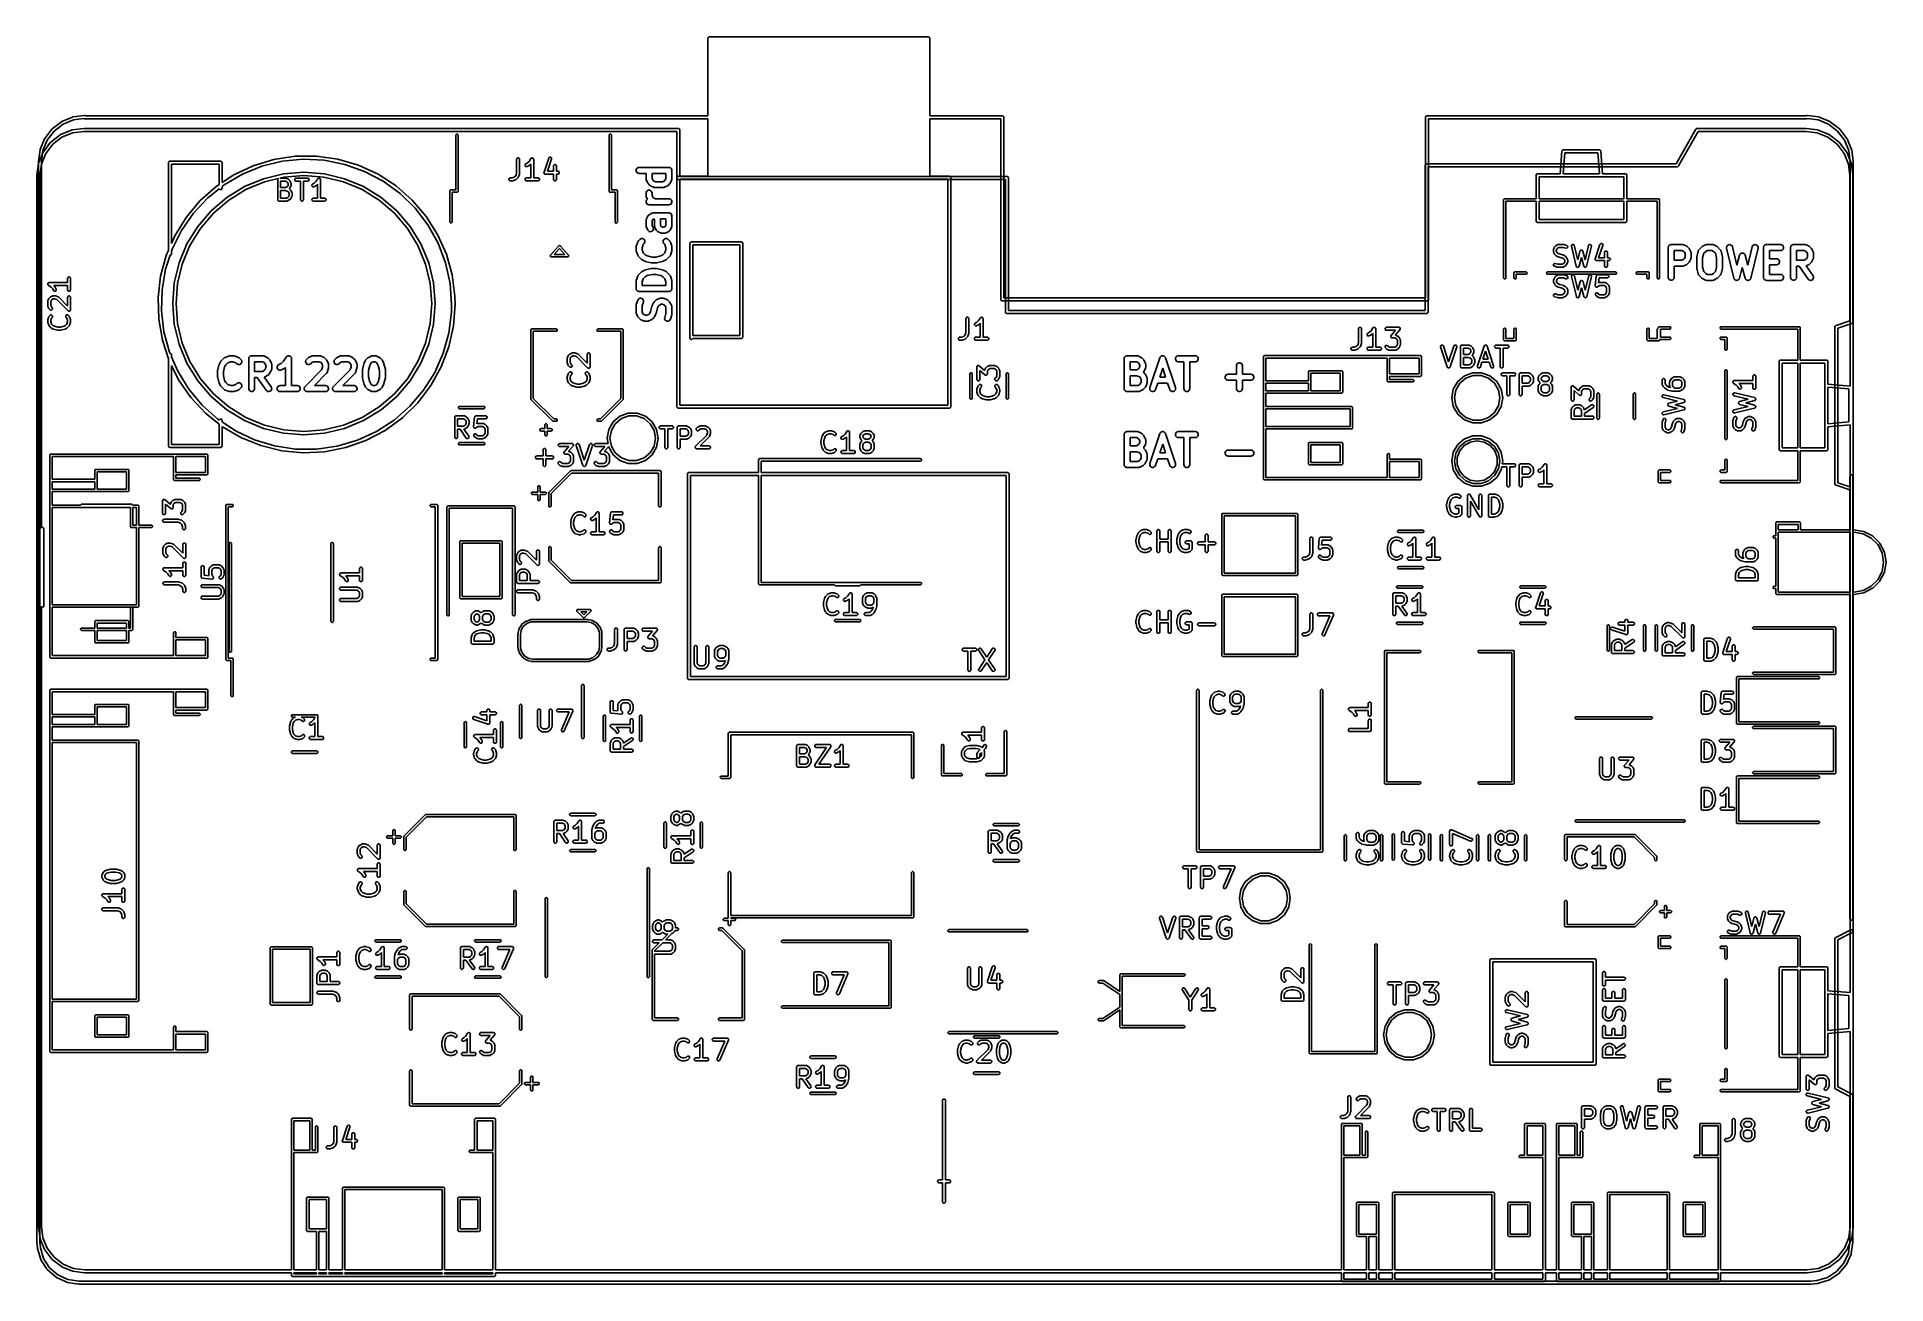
# Model space of a CAD drawing. Extents: x 51.7 to 144.6, y -96 to -33.3.
import ezdxf

# ---------------------------------------------------------------- set-up
doc = ezdxf.new("R2010")
doc.units = 0
doc.header["$MEASUREMENT"] = 0
doc.layers.add('BLACK', color=7, linetype='CONTINUOUS')

msp = doc.modelspace()

# ---------------------------------------------------------------- linework, layer by layer
at = {"layer": 'BLACK', "linetype": 'CONTINUOUS'}
for p, q in [((85.436, -33.3648), (85.4383, -33.3585)), ((85.436, -33.3714), (85.436, -33.3648)), ((85.436, -37.263), (85.436, -33.3714)), ((85.436, -33.3714), (85.436, -33.3714)), ((85.4383, -33.3585), (85.4394, -33.352)), ((85.4394, -33.352), (85.4428, -33.3462)), ((85.4428, -33.3462), (85.445, -33.3399)), ((85.445, -33.3399), (85.4493, -33.3348)), ((85.4493, -33.3348), (85.4527, -33.329)), ((85.4527, -33.329), (85.4578, -33.3248)), ((85.4578, -33.3248), (85.462, -33.3197)), ((85.462, -33.3197), (85.4678, -33.3163)), ((85.4678, -33.3163), (85.4729, -33.312)), ((85.4729, -33.312), (85.4792, -33.3098)), ((85.4792, -33.3098), (85.485, -33.3064)), ((85.485, -33.3064), (85.4915, -33.3053)), ((85.4915, -33.3053), (85.4978, -33.303)), ((85.4978, -33.303), (85.5044, -33.303)), ((85.5044, -33.303), (85.5044, -33.303)), ((85.5044, -33.303), (96.5176, -33.303)), ((96.5176, -33.303), (96.5176, -33.303)), ((96.5176, -33.303), (96.5242, -33.303)), ((96.5242, -33.303), (96.5305, -33.3053)), ((96.5305, -33.3053), (96.537, -33.3064)), ((96.537, -33.3064), (96.5428, -33.3098)), ((96.5428, -33.3098), (96.5491, -33.312)), ((96.5491, -33.312), (96.5542, -33.3163)), ((96.5542, -33.3163), (96.56, -33.3197)), ((96.56, -33.3197), (96.5642, -33.3248)), ((96.5642, -33.3248), (96.5693, -33.329)), ((96.5693, -33.329), (96.5727, -33.3348)), ((96.5727, -33.3348), (96.577, -33.3399)), ((96.577, -33.3399), (96.5792, -33.3462)), ((96.5792, -33.3462), (96.5826, -33.352)), ((96.5826, -33.352), (96.5837, -33.3585)), ((96.5837, -33.3585), (96.586, -33.3648)), ((96.586, -33.3648), (96.586, -33.3714)), ((96.586, -33.3714), (96.586, -33.3714)), ((96.586, -33.3714), (96.586, -37.263)), ((52.1329, -38.4003), (52.4905, -37.9344)), ((52.6035, -38.0335), (52.258, -38.4838)), ((52.4905, -37.9344), (52.5044, -37.9205)), ((52.5044, -37.9205), (52.9703, -37.5629)), ((53.0538, -37.688), (52.6035, -38.0335)), ((52.9303, -38.21), (53.4816, -37.9816)), ((52.9703, -37.5629), (52.9873, -37.5532)), ((52.9873, -37.5532), (53.53, -37.3284)), ((53.5782, -37.4707), (53.0538, -37.688)), ((53.4816, -37.9816), (53.5005, -37.9765)), ((53.5005, -37.9765), (54.0906, -37.8989)), ((54.1069, -38.048), (53.5299, -38.124)), ((53.53, -37.3284), (53.5489, -37.3233)), ((53.5489, -37.3233), (54.1312, -37.2466)), ((54.0853, -37.404), (53.5782, -37.4707)), ((54.095, -37.4096), (54.0853, -37.404)), ((54.0906, -37.8989), (54.0954, -37.898)), ((54.1144, -37.413), (54.095, -37.4096)), ((54.0954, -37.898), (83.9536, -37.898)), ((83.872, -38.048), (54.1069, -38.048)), ((85.436, -37.413), (54.1144, -37.413)), ((54.1312, -37.2466), (54.1508, -37.2466)), ((54.1508, -37.2466), (54.1697, -37.2517)), ((54.1697, -37.2517), (54.1867, -37.2615)), ((54.1867, -37.2615), (54.1882, -37.263)), ((54.1882, -37.263), (85.436, -37.263)), ((83.872, -40.3926), (83.872, -38.048)), ((83.9536, -37.898), (83.9536, -37.898)), ((83.9536, -37.898), (83.9602, -37.898)), ((83.9602, -37.898), (83.9665, -37.9003)), ((83.9665, -37.9003), (83.973, -37.9014)), ((83.973, -37.9014), (83.9788, -37.9048)), ((83.9788, -37.9048), (83.9851, -37.907)), ((83.9851, -37.907), (83.9902, -37.9113)), ((83.9902, -37.9113), (83.996, -37.9147)), ((83.996, -37.9147), (84.0002, -37.9198)), ((84.0002, -37.9198), (84.0053, -37.924)), ((84.0053, -37.924), (84.0087, -37.9298)), ((84.0087, -37.9298), (84.013, -37.9349)), ((84.013, -37.9349), (84.0152, -37.9412)), ((84.0152, -37.9412), (84.0186, -37.947)), ((84.0186, -37.947), (84.0197, -37.9535)), ((84.0197, -37.9535), (84.022, -37.9598)), ((84.022, -37.9598), (84.022, -37.9664)), ((84.022, -37.9664), (84.022, -37.9664)), ((84.022, -37.9664), (84.022, -40.311)), ((85.436, -40.303), (85.436, -37.413)), ((96.586, -37.263), (100.229, -37.263)), ((100.147, -37.413), (96.586, -37.413)), ((96.586, -37.413), (96.586, -40.303)), ((100.147, -46.4886), (100.147, -37.413)), ((100.229, -37.263), (100.229, -37.263)), ((100.229, -37.263), (100.235, -37.263)), ((100.235, -37.263), (100.241, -37.2653)), ((100.241, -37.2653), (100.248, -37.2664)), ((100.248, -37.2664), (100.254, -37.2698)), ((100.254, -37.2698), (100.26, -37.272)), ((100.26, -37.272), (100.265, -37.2763)), ((100.265, -37.2763), (100.271, -37.2797)), ((100.271, -37.2797), (100.275, -37.2848)), ((100.275, -37.2848), (100.28, -37.289)), ((100.28, -37.289), (100.284, -37.2948)), ((100.284, -37.2948), (100.288, -37.2999)), ((100.288, -37.2999), (100.29, -37.3062)), ((100.29, -37.3062), (100.294, -37.312)), ((100.294, -37.312), (100.295, -37.3185)), ((100.295, -37.3185), (100.297, -37.3248)), ((100.297, -37.3248), (100.297, -37.3314)), ((100.297, -37.3314), (100.297, -37.3314)), ((100.297, -37.3314), (100.297, -46.407)), ((121.483, -37.3248), (121.485, -37.3185)), ((121.483, -37.3314), (121.483, -37.3248)), ((121.483, -46.407), (121.483, -37.3314)), ((121.483, -37.3314), (121.483, -37.3314)), ((121.485, -37.3185), (121.486, -37.312)), ((121.486, -37.312), (121.49, -37.3062)), ((121.49, -37.3062), (121.492, -37.2999)), ((121.492, -37.2999), (121.496, -37.2948)), ((121.496, -37.2948), (121.5, -37.289)), ((121.5, -37.289), (121.505, -37.2848)), ((121.505, -37.2848), (121.509, -37.2797)), ((121.509, -37.2797), (121.515, -37.2763)), ((121.515, -37.2763), (121.52, -37.272)), ((121.52, -37.272), (121.526, -37.2698)), ((121.526, -37.2698), (121.532, -37.2664)), ((121.532, -37.2664), (121.539, -37.2653)), ((121.539, -37.2653), (121.545, -37.263)), ((121.545, -37.263), (121.551, -37.263)), ((121.551, -37.263), (121.551, -37.263)), ((121.551, -37.263), (140.594, -37.263)), ((140.615, -37.413), (121.633, -37.413)), ((121.633, -37.413), (121.633, -46.4886)), ((134.068, -39.676), (135.06, -37.9413)), ((135.172, -38.048), (134.18, -39.7827)), ((135.06, -37.9413), (135.062, -37.9349)), ((135.062, -37.9349), (135.07, -37.9249)), ((135.07, -37.9249), (135.079, -37.9149)), ((135.079, -37.9147), (135.09, -37.9081)), ((135.079, -37.9148), (135.079, -37.9147)), ((135.079, -37.9149), (135.079, -37.9148)), ((135.09, -37.9081), (135.102, -37.9016)), ((135.102, -37.9014), (135.115, -37.8991)), ((135.102, -37.9015), (135.102, -37.9014)), ((135.102, -37.9016), (135.102, -37.9015)), ((135.115, -37.8991), (135.128, -37.8968)), ((135.128, -37.8968), (135.134, -37.898)), ((135.134, -37.898), (140.596, -37.898)), ((140.584, -38.048), (135.172, -38.048)), ((141.161, -38.124), (140.584, -38.048)), ((140.594, -37.263), (140.595, -37.2615)), ((140.595, -37.2615), (140.612, -37.2517)), ((140.596, -37.898), (140.6, -37.8989)), ((140.6, -37.8989), (141.19, -37.9765)), ((140.612, -37.2517), (140.631, -37.2466)), ((140.634, -37.4096), (140.615, -37.413)), ((140.631, -37.2466), (140.651, -37.2466)), ((140.654, -37.3983), (140.634, -37.4096)), ((140.651, -37.2466), (141.233, -37.3233)), ((141.204, -37.4707), (140.654, -37.3983)), ((141.19, -37.9765), (141.19, -37.9765)), ((141.19, -37.9765), (141.209, -37.9816)), ((141.728, -37.688), (141.204, -37.4707)), ((141.209, -37.9816), (141.761, -38.21)), ((141.233, -37.3233), (141.233, -37.3233)), ((141.233, -37.3233), (141.252, -37.3284)), ((141.252, -37.3284), (141.795, -37.5532)), ((142.179, -38.0335), (141.728, -37.688)), ((141.795, -37.5532), (141.812, -37.5629)), ((141.812, -37.5629), (141.812, -37.5629)), ((141.812, -37.5629), (142.278, -37.9205)), ((142.524, -38.4838), (142.179, -38.0335)), ((142.278, -37.9205), (142.291, -37.9344)), ((142.291, -37.9344), (142.649, -38.4003)), ((51.8169, -39.5596), (51.8933, -38.9789)), ((51.8933, -38.9789), (51.8984, -38.96)), ((51.8984, -38.96), (52.1232, -38.4173)), ((52.258, -38.4838), (52.0407, -39.0082)), ((52.0628, -39.0703), (52.4261, -38.5969)), ((52.1232, -38.4173), (52.1329, -38.4003)), ((52.539, -38.696), (52.1878, -39.1538)), ((52.4261, -38.5969), (52.4399, -38.5831)), ((52.4399, -38.5831), (52.9133, -38.2198)), ((52.9968, -38.3448), (52.539, -38.696)), ((52.9133, -38.2198), (52.9303, -38.21)), ((53.5299, -38.124), (52.9968, -38.3448)), ((72.775, -38.2378), (72.7777, -38.2222)), ((72.775, -40.983), (72.775, -38.2378)), ((72.7777, -38.2222), (72.7883, -38.2038)), ((72.7883, -38.2038), (72.8045, -38.1902)), ((72.8045, -38.1902), (72.8244, -38.183)), ((72.8244, -38.183), (72.8456, -38.183)), ((72.8456, -38.183), (72.8655, -38.1902)), ((72.8655, -38.1902), (72.8817, -38.2038)), ((72.8817, -38.2038), (72.8923, -38.2222)), ((72.8923, -38.2222), (72.895, -38.2378)), ((72.895, -38.2378), (72.895, -41.0482)), ((80.475, -38.2378), (80.4777, -38.2222)), ((80.475, -41.0324), (80.475, -38.2378)), ((80.4777, -38.2222), (80.4883, -38.2038)), ((80.4883, -38.2038), (80.5045, -38.1902)), ((80.5045, -38.1902), (80.5244, -38.183)), ((80.5244, -38.183), (80.5456, -38.183)), ((80.5456, -38.183), (80.5655, -38.1902)), ((80.5655, -38.1902), (80.5817, -38.2038)), ((80.5817, -38.2038), (80.5923, -38.2222)), ((80.5923, -38.2222), (80.595, -38.2378)), ((80.595, -38.2378), (80.595, -40.983)), ((128.344, -39.0099), (128.35, -39.0024)), ((128.35, -39.0024), (128.356, -38.9944)), ((128.356, -38.9944), (128.359, -38.9923)), ((128.359, -38.9923), (128.361, -38.9897)), ((128.361, -38.9897), (128.37, -38.9848)), ((128.37, -38.9848), (128.378, -38.9791)), ((128.378, -38.9791), (128.381, -38.9782)), ((128.381, -38.9782), (128.384, -38.9764)), ((128.384, -38.9764), (128.394, -38.9747)), ((128.394, -38.9747), (128.403, -38.9722)), ((128.403, -38.9722), (128.413, -38.973)), ((128.413, -38.973), (130.207, -38.973)), ((130.207, -38.973), (130.217, -38.9722)), ((130.217, -38.9722), (130.226, -38.9747)), ((130.226, -38.9747), (130.236, -38.9764)), ((130.236, -38.9764), (130.239, -38.9782)), ((130.239, -38.9782), (130.242, -38.9791)), ((130.242, -38.9791), (130.25, -38.9848)), ((130.25, -38.9848), (130.259, -38.9897)), ((130.259, -38.9897), (130.261, -38.9923)), ((130.261, -38.9923), (130.264, -38.9944)), ((130.264, -38.9944), (130.27, -39.0024)), ((130.27, -39.0024), (130.276, -39.0099)), ((141.694, -38.3448), (141.161, -38.124)), ((142.152, -38.696), (141.694, -38.3448)), ((141.761, -38.21), (141.778, -38.2198)), ((141.778, -38.2198), (141.778, -38.2198)), ((141.778, -38.2198), (142.251, -38.5831)), ((142.503, -39.1538), (142.152, -38.696)), ((142.251, -38.5831), (142.265, -38.5969)), ((142.265, -38.5969), (142.628, -39.0703)), ((142.741, -39.0082), (142.524, -38.4838)), ((142.649, -38.4003), (142.659, -38.4173)), ((142.659, -38.4173), (142.659, -38.4173)), ((142.659, -38.4173), (142.884, -38.96)), ((142.884, -38.96), (142.889, -38.9789)), ((142.889, -38.9789), (142.965, -39.5596)), ((51.7418, -40.2476), (51.8195, -39.6576)), ((51.816, -39.5644), (51.8169, -39.5596)), ((51.816, -39.8276), (51.816, -39.5644)), ((51.816, -93.0776), (51.816, -39.8276)), ((51.816, -39.8276), (51.816, -39.8276)), ((51.8195, -39.6576), (51.8246, -39.6386)), ((51.8246, -39.6386), (52.053, -39.0873)), ((51.8246, -39.6386), (51.8246, -39.6386)), ((51.967, -39.6869), (51.891, -40.2639)), ((52.0407, -39.0082), (51.966, -39.5759)), ((51.966, -39.5759), (51.966, -57.987)), ((52.1878, -39.1538), (51.967, -39.6869)), ((52.053, -39.0873), (52.0628, -39.0703)), ((58.345, -39.6108), (58.3473, -39.6045)), ((58.345, -39.6174), (58.345, -39.6108)), ((58.345, -44.0206), (58.345, -39.6174)), ((58.3473, -39.6045), (58.3484, -39.598)), ((58.3484, -39.598), (58.3518, -39.5922)), ((58.3518, -39.5922), (58.354, -39.5859)), ((58.354, -39.5859), (58.3583, -39.5808)), ((58.3583, -39.5808), (58.3617, -39.575)), ((58.3617, -39.575), (58.3668, -39.5708)), ((58.3668, -39.5708), (58.371, -39.5657)), ((58.371, -39.5657), (58.3768, -39.5623)), ((58.3768, -39.5623), (58.3819, -39.558)), ((58.3819, -39.558), (58.3882, -39.5558)), ((58.3882, -39.5558), (58.394, -39.5524)), ((58.394, -39.5524), (58.4005, -39.5513)), ((58.4005, -39.5513), (58.4068, -39.549)), ((58.4068, -39.549), (58.4134, -39.549)), ((58.4134, -39.549), (58.4134, -39.549)), ((58.4134, -39.549), (60.9666, -39.549)), ((58.495, -39.699), (58.495, -43.6731)), ((60.885, -39.699), (58.495, -39.699)), ((60.885, -40.7195), (60.885, -39.699)), ((60.9666, -39.549), (60.9666, -39.549)), ((60.9666, -39.549), (60.9732, -39.549)), ((60.9732, -39.549), (60.9795, -39.5513)), ((60.9795, -39.5513), (60.986, -39.5524)), ((60.986, -39.5524), (60.9918, -39.5558)), ((60.9918, -39.5558), (60.9981, -39.558)), ((60.9981, -39.558), (61.0032, -39.5623)), ((61.0032, -39.5623), (61.009, -39.5657)), ((61.009, -39.5657), (61.0132, -39.5708)), ((61.0132, -39.5708), (61.0183, -39.575)), ((61.0183, -39.575), (61.0217, -39.5808)), ((61.0217, -39.5808), (61.026, -39.5859)), ((61.026, -39.5859), (61.0282, -39.5922)), ((61.0282, -39.5922), (61.0316, -39.598)), ((61.0316, -39.598), (61.0327, -39.6045)), ((61.0327, -39.6045), (61.035, -39.6108)), ((61.035, -39.6108), (61.035, -39.6174)), ((61.035, -39.6174), (61.035, -39.6174)), ((61.035, -39.6174), (61.035, -40.6204)), ((61.6267, -40.2295), (62.6042, -39.7706)), ((63.0371, -39.7979), (62.059, -40.1941)), ((62.6042, -39.7706), (63.6377, -39.4575)), ((64.0621, -39.5471), (63.0371, -39.7979)), ((63.6377, -39.4575), (64.7056, -39.297)), ((65.1126, -39.4469), (64.0621, -39.5471)), ((64.7056, -39.297), (65.7855, -39.2923)), ((66.1665, -39.4993), (65.1126, -39.4469)), ((65.7855, -39.2923), (66.8547, -39.4435)), ((67.2019, -39.7034), (66.1665, -39.4993)), ((66.8547, -39.4435), (67.8909, -39.7475)), ((68.1969, -40.0548), (67.2019, -39.7034)), ((67.8909, -39.7475), (68.8724, -40.1979)), ((75.8235, -39.4574), (75.828, -39.4317)), ((75.8235, -40.1595), (75.8235, -39.4574)), ((75.828, -39.4317), (75.841, -39.4092)), ((75.841, -39.4092), (75.861, -39.3924)), ((75.861, -39.3924), (75.8855, -39.3835)), ((75.8855, -39.3835), (75.9115, -39.3835)), ((75.9115, -39.3835), (75.936, -39.3924)), ((75.936, -39.3924), (75.9559, -39.4092)), ((75.9559, -39.4092), (75.969, -39.4317)), ((75.969, -39.4317), (75.9735, -39.4574)), ((75.9735, -39.4574), (75.9735, -40.1717)), ((76.2522, -39.7386), (76.2582, -39.7133)), ((76.2552, -39.7645), (76.2522, -39.7386)), ((76.2668, -39.7878), (76.2552, -39.7645)), ((76.2582, -39.7133), (76.2726, -39.6915)), ((76.2857, -39.8057), (76.2668, -39.7878)), ((76.2726, -39.6915), (76.2935, -39.676)), ((76.3096, -39.816), (76.2857, -39.8057)), ((76.2935, -39.676), (76.3779, -39.6338)), ((76.3356, -39.8176), (76.3096, -39.816)), ((76.3606, -39.8102), (76.3356, -39.8176)), ((76.4558, -39.7626), (76.3606, -39.8102)), ((76.3779, -39.6338), (76.4592, -39.5525)), ((76.4655, -39.7554), (76.4558, -39.7626)), ((76.4592, -39.5525), (76.5504, -39.4158)), ((76.4753, -39.7485), (76.4655, -39.7554)), ((76.5378, -39.6861), (76.4753, -39.7485)), ((76.5378, -40.3824), (76.5378, -39.6861)), ((76.5504, -39.4158), (76.5532, -39.4128)), ((76.5532, -39.4128), (76.5553, -39.4092)), ((76.5553, -39.4092), (76.5622, -39.4034)), ((76.5622, -39.4034), (76.5683, -39.3969)), ((76.5683, -39.3969), (76.5721, -39.3951)), ((76.5721, -39.3951), (76.5753, -39.3924)), ((76.5753, -39.3924), (76.5837, -39.3894)), ((76.5837, -39.3894), (76.5917, -39.3854)), ((76.5917, -39.3854), (76.5958, -39.3849)), ((76.5958, -39.3849), (76.5997, -39.3835)), ((76.5997, -39.3835), (76.6087, -39.3835)), ((76.6087, -39.3835), (76.6176, -39.3825)), ((76.6176, -39.3825), (76.6216, -39.3835)), ((76.6216, -39.3835), (76.6258, -39.3835)), ((76.6258, -39.3835), (76.6342, -39.3866)), ((76.6342, -39.3866), (76.6429, -39.3887)), ((76.6429, -39.3887), (76.6464, -39.391)), ((76.6464, -39.391), (76.6503, -39.3924)), ((76.6503, -39.3924), (76.6571, -39.3982)), ((76.6571, -39.3982), (76.6646, -39.4031)), ((76.6646, -39.4031), (76.667, -39.4065)), ((76.667, -39.4065), (76.6702, -39.4092)), ((76.6702, -39.4092), (76.6747, -39.4169)), ((76.6747, -39.4169), (76.68, -39.4241)), ((76.68, -39.4241), (76.6812, -39.4281)), ((76.6812, -39.4281), (76.6832, -39.4317)), ((76.6832, -39.4317), (76.6848, -39.4405)), ((76.6848, -39.4405), (76.6873, -39.4491)), ((76.6873, -39.4491), (76.687, -39.4533)), ((76.687, -39.4533), (76.6878, -39.4574)), ((76.6878, -39.4574), (76.6878, -40.3824)), ((77.2083, -40.1003), (77.4464, -39.386)), ((77.5887, -39.4335), (77.3835, -40.049)), ((77.4464, -39.386), (77.4588, -39.3631)), ((77.4588, -39.3631), (77.4783, -39.3459)), ((77.4783, -39.3459), (77.5025, -39.3363)), ((77.5025, -39.3363), (77.5285, -39.3356)), ((77.5285, -39.3356), (77.5532, -39.3438)), ((77.5532, -39.3438), (77.5736, -39.36)), ((77.5736, -39.36), (77.5873, -39.3822)), ((77.5873, -39.3822), (77.5925, -39.4077)), ((77.5925, -39.4077), (77.5887, -39.4335)), ((77.6806, -39.7907), (77.6851, -39.7651)), ((77.6806, -40.049), (77.6806, -39.7907)), ((77.6851, -39.7651), (77.6982, -39.7425)), ((77.6982, -39.7425), (77.7181, -39.7258)), ((77.7181, -39.7258), (77.7426, -39.7169)), ((77.7426, -39.7169), (77.7686, -39.7169)), ((77.7686, -39.7169), (77.7931, -39.7258)), ((77.7931, -39.7258), (77.8131, -39.7425)), ((77.8131, -39.7425), (77.8261, -39.7651)), ((77.8261, -39.7651), (77.8306, -39.7907)), ((77.8306, -39.7907), (77.8306, -40.049)), ((81.8527, -39.9344), (81.8862, -39.8945)), ((81.8862, -39.8945), (81.9313, -39.8685)), ((81.9313, -39.8685), (81.9826, -39.8594)), ((81.9826, -39.8594), (83.4826, -39.8594)), ((83.4826, -39.8594), (83.5339, -39.8685)), ((83.5339, -39.8685), (83.579, -39.8945)), ((83.579, -39.8945), (83.6125, -39.9344)), ((121.464, -39.7378), (121.466, -39.7315)), ((121.464, -39.7444), (121.464, -39.7378)), ((121.464, -47.042), (121.464, -39.7444)), ((121.464, -39.7444), (121.464, -39.7444)), ((121.466, -39.7315), (121.467, -39.725)), ((121.467, -39.725), (121.471, -39.7192)), ((121.471, -39.7192), (121.473, -39.7129)), ((121.473, -39.7129), (121.477, -39.7078)), ((121.477, -39.7078), (121.481, -39.702)), ((121.481, -39.702), (121.486, -39.6978)), ((121.486, -39.6978), (121.49, -39.6927)), ((121.49, -39.6927), (121.496, -39.6893)), ((121.496, -39.6893), (121.501, -39.685)), ((121.501, -39.685), (121.507, -39.6828)), ((121.507, -39.6828), (121.513, -39.6794)), ((121.513, -39.6794), (121.52, -39.6783)), ((121.52, -39.6783), (121.526, -39.676)), ((121.526, -39.676), (121.532, -39.676)), ((121.532, -39.676), (121.532, -39.676)), ((121.532, -39.676), (134.068, -39.676)), ((134.106, -39.826), (121.614, -39.826)), ((121.614, -39.826), (121.614, -47.1236)), ((128.241, -40.173), (128.335, -39.0449)), ((128.335, -39.0348), (128.338, -39.0256)), ((128.335, -39.0449), (128.335, -39.0348)), ((128.338, -39.0256), (128.341, -39.0161)), ((128.341, -39.0161), (128.343, -39.0132)), ((128.343, -39.0132), (128.344, -39.0099)), ((128.479, -39.123), (128.392, -40.173)), ((130.141, -39.123), (128.479, -39.123)), ((130.228, -40.173), (130.141, -39.123)), ((130.276, -39.0099), (130.277, -39.0132)), ((130.277, -39.0132), (130.279, -39.0161)), ((130.279, -39.0161), (130.282, -39.0256)), ((130.282, -39.0256), (130.285, -39.0348)), ((130.285, -39.0348), (130.285, -39.0449)), ((130.285, -39.0449), (130.379, -40.173)), ((134.112, -39.8272), (134.106, -39.826)), ((134.125, -39.8248), (134.112, -39.8272)), ((134.138, -39.8226), (134.125, -39.8248)), ((134.15, -39.8159), (134.138, -39.8224)), ((134.138, -39.8224), (134.138, -39.8225)), ((134.138, -39.8225), (134.138, -39.8226)), ((134.161, -39.8093), (134.15, -39.8159)), ((134.169, -39.7992), (134.161, -39.8091)), ((134.161, -39.8091), (134.161, -39.8092)), ((134.161, -39.8092), (134.161, -39.8093)), ((134.178, -39.7891), (134.169, -39.7992)), ((134.18, -39.7827), (134.178, -39.7891)), ((142.724, -39.6869), (142.503, -39.1538)), ((142.628, -39.0703), (142.638, -39.0873)), ((142.638, -39.0873), (142.866, -39.6386)), ((142.8, -40.2639), (142.724, -39.6869)), ((142.816, -39.5759), (142.741, -39.0082)), ((142.816, -50.8407), (142.816, -39.5759)), ((142.866, -39.6386), (142.871, -39.6576)), ((142.871, -39.6576), (142.949, -40.2476)), ((142.965, -39.5596), (142.966, -39.5644)), ((142.966, -39.5644), (142.966, -58.07)), ((51.741, -40.2524), (51.7418, -40.2476)), ((51.741, -93.8596), (51.741, -40.2524)), ((51.891, -40.2639), (51.891, -93.8502)), ((59.9201, -41.5438), (60.7257, -40.8247)), ((60.7257, -40.8247), (60.885, -40.7195)), ((61.035, -40.6204), (61.6267, -40.2295)), ((61.1483, -40.7273), (61.035, -40.8179)), ((61.035, -40.8179), (61.035, -40.9006)), ((62.059, -40.1941), (61.1483, -40.7273)), ((61.2746, -41.3605), (62.1569, -40.8198)), ((62.1569, -40.8198), (63.113, -40.4238)), ((63.1656, -40.5855), (62.2341, -40.9713)), ((63.113, -40.4238), (64.1193, -40.1822)), ((63.853, -40.4204), (63.1656, -40.5855)), ((63.83, -40.4734), (63.8311, -40.4669)), ((63.83, -41.4734), (63.83, -40.4734)), ((63.8311, -40.4604), (63.8333, -40.4542)), ((63.8311, -40.4669), (63.8311, -40.4604)), ((63.8333, -40.4542), (63.8345, -40.4477)), ((63.8345, -40.4477), (63.8378, -40.442)), ((63.8378, -40.442), (63.84, -40.4359)), ((63.84, -40.4359), (63.8442, -40.4309)), ((63.8442, -40.4309), (63.8475, -40.4252)), ((63.8475, -40.4252), (63.8525, -40.421)), ((63.8525, -40.421), (63.853, -40.4204)), ((64.1459, -40.3501), (63.9448, -40.3984)), ((63.9448, -40.3984), (64.2383, -40.3984)), ((63.98, -40.5484), (63.98, -40.8746)), ((64.2206, -40.5484), (63.98, -40.5484)), ((64.1193, -40.1822), (65.151, -40.101)), ((65.151, -40.271), (64.1459, -40.3501)), ((64.2891, -40.5826), (64.2206, -40.5484)), ((64.2206, -40.8746), (64.2891, -40.8403)), ((64.2383, -40.3984), (64.2425, -40.3991)), ((64.2425, -40.3991), (64.2469, -40.3989)), ((64.2469, -40.3989), (64.2553, -40.4014)), ((64.2553, -40.4014), (64.2639, -40.4029)), ((64.2639, -40.4029), (64.2677, -40.4051)), ((64.2677, -40.4051), (64.2718, -40.4063)), ((64.2718, -40.4063), (64.3671, -40.4539)), ((64.3195, -40.613), (64.2891, -40.5826)), ((64.2891, -40.8403), (64.3195, -40.8099)), ((64.3538, -40.6816), (64.3195, -40.613)), ((64.3195, -40.8099), (64.3538, -40.7414)), ((64.3538, -40.7414), (64.3538, -40.6816)), ((64.3671, -40.4539), (64.3767, -40.4611)), ((64.3767, -40.4611), (64.3866, -40.468)), ((64.3866, -40.468), (64.4342, -40.5156)), ((64.4342, -40.5156), (64.4411, -40.5254)), ((64.4411, -40.5254), (64.4482, -40.5351)), ((64.4482, -40.5351), (64.4958, -40.6303)), ((64.4958, -40.7926), (64.4482, -40.8879)), ((64.4958, -40.6303), (64.4971, -40.6345)), ((64.4971, -40.7885), (64.4958, -40.7926)), ((64.4971, -40.6345), (64.4992, -40.6382)), ((64.4992, -40.7847), (64.4971, -40.7885)), ((64.4992, -40.6382), (64.5008, -40.6469)), ((64.5008, -40.7761), (64.4992, -40.7847)), ((64.5008, -40.6469), (64.5033, -40.6553)), ((64.5033, -40.7677), (64.5008, -40.7761)), ((64.5033, -40.6553), (64.503, -40.6596)), ((64.503, -40.6596), (64.5038, -40.6639)), ((64.5038, -40.7591), (64.503, -40.7634)), ((64.503, -40.7634), (64.5033, -40.7677)), ((64.5038, -40.6639), (64.5038, -40.7591)), ((64.6882, -40.4604), (64.6971, -40.4359)), ((64.6882, -40.4864), (64.6882, -40.4604)), ((64.6971, -40.5109), (64.6882, -40.4864)), ((64.6971, -40.4359), (64.7139, -40.4159)), ((64.7139, -40.5308), (64.6971, -40.5109)), ((64.7139, -40.4159), (64.7364, -40.4029)), ((64.7364, -40.5439), (64.7139, -40.5308)), ((64.7364, -40.4029), (64.7621, -40.3984)), ((64.7621, -40.5484), (64.7364, -40.5439)), ((64.7621, -40.3984), (65.3335, -40.3984)), ((64.9728, -40.5484), (64.7621, -40.5484)), ((64.9728, -41.4734), (64.9728, -40.5484)), ((65.3335, -40.5484), (65.1228, -40.5484)), ((65.1228, -40.5484), (65.1228, -41.4734)), ((65.151, -40.101), (66.1827, -40.1822)), ((66.1561, -40.3501), (65.151, -40.271)), ((65.3335, -40.3984), (65.3592, -40.4029)), ((65.3592, -40.5439), (65.3335, -40.5484)), ((65.3592, -40.4029), (65.3817, -40.4159)), ((65.3817, -40.5308), (65.3592, -40.5439)), ((65.3817, -40.4159), (65.3985, -40.4359)), ((65.3985, -40.5109), (65.3817, -40.5308)), ((65.3985, -40.4359), (65.4074, -40.4604)), ((65.4074, -40.4864), (65.3985, -40.5109)), ((65.4074, -40.4604), (65.4074, -40.4864)), ((65.5444, -40.7546), (65.5504, -40.7293)), ((65.5473, -40.7805), (65.5444, -40.7546)), ((65.559, -40.8038), (65.5473, -40.7805)), ((65.5504, -40.7293), (65.5648, -40.7075)), ((65.5779, -40.8217), (65.559, -40.8038)), ((65.5648, -40.7075), (65.5857, -40.692)), ((65.6018, -40.832), (65.5779, -40.8217)), ((65.5857, -40.692), (65.67, -40.6498)), ((65.6278, -40.8336), (65.6018, -40.832)), ((65.6528, -40.8262), (65.6278, -40.8336)), ((65.748, -40.7786), (65.6528, -40.8262)), ((65.67, -40.6498), (65.7514, -40.5685)), ((65.7577, -40.7714), (65.748, -40.7786)), ((65.7514, -40.5685), (65.8425, -40.4318)), ((65.7675, -40.7645), (65.7577, -40.7714)), ((65.83, -40.7021), (65.7675, -40.7645)), ((65.83, -41.3984), (65.83, -40.7021)), ((65.8425, -40.4318), (65.8454, -40.4288)), ((65.8454, -40.4288), (65.8475, -40.4252)), ((65.8475, -40.4252), (65.8544, -40.4194)), ((65.8544, -40.4194), (65.8605, -40.4129)), ((65.8605, -40.4129), (65.8643, -40.4111)), ((65.8643, -40.4111), (65.8675, -40.4084)), ((65.8675, -40.4084), (65.8759, -40.4054)), ((65.8759, -40.4054), (65.8839, -40.4014)), ((65.8839, -40.4014), (65.888, -40.4009)), ((65.888, -40.4009), (65.8919, -40.3995)), ((65.8919, -40.3995), (65.9009, -40.3995)), ((65.9009, -40.3995), (65.9098, -40.3985)), ((65.9098, -40.3985), (65.9138, -40.3995)), ((65.9138, -40.3995), (65.918, -40.3995)), ((65.918, -40.3995), (65.9264, -40.4026)), ((65.9264, -40.4026), (65.9351, -40.4047)), ((65.9351, -40.4047), (65.9385, -40.407)), ((65.9385, -40.407), (65.9425, -40.4084)), ((65.9425, -40.4084), (65.9493, -40.4142)), ((65.9493, -40.4142), (65.9568, -40.4191)), ((65.9568, -40.4191), (65.9592, -40.4225)), ((65.9592, -40.4225), (65.9624, -40.4252)), ((65.9624, -40.4252), (65.9669, -40.4329)), ((65.9669, -40.4329), (65.9722, -40.4401)), ((65.9722, -40.4401), (65.9734, -40.4441)), ((65.9734, -40.4441), (65.9754, -40.4477)), ((65.9754, -40.4477), (65.977, -40.4565)), ((65.977, -40.4565), (65.9795, -40.4651)), ((65.9795, -40.4651), (65.9792, -40.4693)), ((65.9792, -40.4693), (65.98, -40.4734)), ((65.98, -40.4734), (65.98, -41.3984)), ((67.1364, -40.5855), (66.1561, -40.3501)), ((66.1827, -40.1822), (67.189, -40.4238)), ((68.0679, -40.9713), (67.1364, -40.5855)), ((67.189, -40.4238), (68.1451, -40.8198)), ((68.1451, -40.8198), (69.0274, -41.3605)), ((69.1308, -40.5461), (68.1969, -40.0548)), ((68.8724, -40.1979), (69.7785, -40.7852)), ((69.984, -41.1672), (69.1308, -40.5461)), ((69.7785, -40.7852), (70.5904, -41.4972)), ((75.4437, -40.4444), (75.4526, -40.4199)), ((75.4437, -40.4704), (75.4437, -40.4444)), ((75.4526, -40.4949), (75.4437, -40.4704)), ((75.4526, -40.4199), (75.4693, -40.3999)), ((75.4693, -40.5148), (75.4526, -40.4949)), ((75.4693, -40.3999), (75.4919, -40.3869)), ((75.4919, -40.5279), (75.4693, -40.5148)), ((75.4919, -40.3869), (75.5175, -40.3824)), ((75.5175, -40.5324), (75.4919, -40.5279)), ((75.5175, -40.3824), (75.6006, -40.3824)), ((75.6128, -40.5324), (75.5175, -40.5324)), ((75.6006, -40.3824), (75.7151, -40.3442)), ((75.6246, -40.5303), (75.6128, -40.5324)), ((75.6365, -40.5285), (75.6246, -40.5303)), ((75.7793, -40.4809), (75.6365, -40.5285)), ((75.7151, -40.3442), (75.7853, -40.274)), ((75.7831, -40.4789), (75.7793, -40.4809)), ((75.7873, -40.4777), (75.7831, -40.4789)), ((75.7853, -40.274), (75.8235, -40.1595)), ((75.7945, -40.4727), (75.7873, -40.4777)), ((75.8022, -40.4685), (75.7945, -40.4727)), ((75.8051, -40.4653), (75.8022, -40.4685)), ((75.8087, -40.4628), (75.8051, -40.4653)), ((75.9039, -40.3676), (75.8087, -40.4628)), ((75.9064, -40.364), (75.9039, -40.3676)), ((75.9096, -40.3611), (75.9064, -40.364)), ((75.9138, -40.3534), (75.9096, -40.3611)), ((75.9188, -40.3462), (75.9138, -40.3534)), ((75.92, -40.342), (75.9188, -40.3462)), ((75.922, -40.3382), (75.92, -40.342)), ((75.9696, -40.1954), (75.922, -40.3382)), ((75.9714, -40.1835), (75.9696, -40.1954)), ((75.9735, -40.1717), (75.9714, -40.1835)), ((76.2532, -40.4444), (76.2621, -40.4199)), ((76.2532, -40.4704), (76.2532, -40.4444)), ((76.2621, -40.4949), (76.2532, -40.4704)), ((76.2621, -40.4199), (76.2788, -40.3999)), ((76.2788, -40.5148), (76.2621, -40.4949)), ((76.2788, -40.3999), (76.3014, -40.3869)), ((76.3014, -40.5279), (76.2788, -40.5148)), ((76.3014, -40.3869), (76.327, -40.3824)), ((76.327, -40.5324), (76.3014, -40.5279)), ((76.327, -40.3824), (76.5378, -40.3824)), ((76.8985, -40.5324), (76.327, -40.5324)), ((76.6878, -40.3824), (76.8985, -40.3824)), ((76.8985, -40.3824), (76.9241, -40.3869)), ((76.9241, -40.5279), (76.8985, -40.5324)), ((76.9241, -40.3869), (76.9467, -40.3999)), ((76.9467, -40.5148), (76.9241, -40.5279)), ((76.9467, -40.3999), (76.9634, -40.4199)), ((76.9634, -40.4949), (76.9467, -40.5148)), ((76.9634, -40.4199), (76.9723, -40.4444)), ((76.9723, -40.4704), (76.9634, -40.4949)), ((76.9723, -40.4444), (76.9723, -40.4704)), ((77.2045, -40.1261), (77.2056, -40.1186)), ((77.2056, -40.1315), (77.2045, -40.1261)), ((77.2056, -40.111), (77.2075, -40.1058)), ((77.2056, -40.1186), (77.2056, -40.111)), ((77.2056, -40.1371), (77.2056, -40.1315)), ((77.2082, -40.1442), (77.2056, -40.1371)), ((77.2075, -40.1058), (77.2083, -40.1003)), ((77.2097, -40.1516), (77.2082, -40.1442)), ((77.2126, -40.1563), (77.2097, -40.1516)), ((77.2145, -40.1615), (77.2126, -40.1563)), ((77.2193, -40.1674), (77.2145, -40.1615)), ((77.2233, -40.1738), (77.2193, -40.1674)), ((77.2277, -40.1773), (77.2233, -40.1738)), ((77.2312, -40.1815), (77.2277, -40.1773)), ((77.2378, -40.1853), (77.2312, -40.1815)), ((77.2437, -40.19), (77.2378, -40.1853)), ((77.249, -40.1918), (77.2437, -40.19)), ((77.2538, -40.1945), (77.249, -40.1918)), ((77.2612, -40.1958), (77.2538, -40.1945)), ((77.2684, -40.1982), (77.2612, -40.1958)), ((77.274, -40.1981), (77.2684, -40.1982)), ((77.2794, -40.199), (77.274, -40.1981)), ((77.6806, -40.199), (77.2794, -40.199)), ((77.3835, -40.049), (77.6806, -40.049)), ((77.6806, -40.4574), (77.6806, -40.199)), ((77.6851, -40.483), (77.6806, -40.4574)), ((77.6982, -40.5056), (77.6851, -40.483)), ((77.7181, -40.5223), (77.6982, -40.5056)), ((77.7426, -40.5312), (77.7181, -40.5223)), ((77.7686, -40.5312), (77.7426, -40.5312)), ((77.7931, -40.5223), (77.7686, -40.5312)), ((77.8131, -40.5056), (77.7931, -40.5223)), ((77.8261, -40.483), (77.8131, -40.5056)), ((77.8306, -40.4574), (77.8261, -40.483)), ((77.8306, -40.049), (77.8985, -40.049)), ((77.8985, -40.199), (77.8306, -40.199)), ((77.8306, -40.199), (77.8306, -40.4574)), ((77.8985, -40.049), (77.9241, -40.0536)), ((77.9241, -40.1945), (77.8985, -40.199)), ((77.9241, -40.0536), (77.9467, -40.0666)), ((77.9467, -40.1815), (77.9241, -40.1945)), ((77.9467, -40.0666), (77.9634, -40.0865)), ((77.9634, -40.1615), (77.9467, -40.1815)), ((77.9634, -40.0865), (77.9723, -40.111)), ((77.9723, -40.1371), (77.9634, -40.1615)), ((77.9723, -40.111), (77.9723, -40.1371)), ((81.8349, -39.9834), (81.8527, -39.9344)), ((81.8349, -40.0355), (81.8349, -39.9834)), ((81.8527, -40.0844), (81.8349, -40.0355)), ((81.8862, -40.1243), (81.8527, -40.0844)), ((81.9313, -40.1504), (81.8862, -40.1243)), ((81.9826, -40.1594), (81.9313, -40.1504)), ((82.3326, -40.1594), (81.9826, -40.1594)), ((82.3326, -40.438), (82.3326, -40.1594)), ((82.3341, -40.4465), (82.3326, -40.438)), ((82.3336, -40.4551), (82.3341, -40.4465)), ((82.3386, -40.472), (82.3336, -40.4551)), ((82.3416, -40.4893), (82.3386, -40.472)), ((82.3459, -40.4968), (82.3416, -40.4893)), ((82.3484, -40.5051), (82.3459, -40.4968)), ((82.4198, -40.6479), (82.3484, -40.5051)), ((82.4341, -40.6672), (82.4198, -40.6479)), ((82.4479, -40.6869), (82.4341, -40.6672)), ((82.5194, -40.7584), (82.4479, -40.6869)), ((82.539, -40.7721), (82.5194, -40.7584)), ((82.5583, -40.7864), (82.539, -40.7721)), ((82.7012, -40.8579), (82.5583, -40.7864)), ((82.6467, -40.1594), (82.6326, -40.1877)), ((82.6326, -40.1877), (82.6326, -40.4026)), ((82.6326, -40.4026), (82.6773, -40.492)), ((83.3184, -40.1594), (82.6467, -40.1594)), ((82.6773, -40.492), (82.7143, -40.529)), ((82.7095, -40.8603), (82.7012, -40.8579)), ((82.717, -40.8647), (82.7095, -40.8603)), ((82.7143, -40.529), (82.8037, -40.5737)), ((82.8037, -40.5737), (83.1614, -40.5737)), ((83.1614, -40.5737), (83.2509, -40.529)), ((83.2557, -40.8603), (83.2482, -40.8647)), ((83.2509, -40.529), (83.2879, -40.492)), ((83.2639, -40.8579), (83.2557, -40.8603)), ((83.4068, -40.7864), (83.2639, -40.8579)), ((83.2879, -40.492), (83.3326, -40.4026)), ((83.3326, -40.1877), (83.3184, -40.1594)), ((83.3326, -40.4026), (83.3326, -40.1877)), ((83.4261, -40.7721), (83.4068, -40.7864)), ((83.4458, -40.7584), (83.4261, -40.7721)), ((83.5172, -40.6869), (83.4458, -40.7584)), ((83.531, -40.6672), (83.5172, -40.6869)), ((83.5453, -40.6479), (83.531, -40.6672)), ((83.6167, -40.5051), (83.5453, -40.6479)), ((83.6125, -39.9344), (83.6303, -39.9834)), ((83.6303, -40.0355), (83.6141, -40.0799)), ((83.6141, -40.0799), (83.6167, -40.0852)), ((83.6167, -40.0852), (83.6192, -40.0935)), ((83.6192, -40.4968), (83.6167, -40.5051)), ((83.6192, -40.0935), (83.6235, -40.101)), ((83.6235, -40.4893), (83.6192, -40.4968)), ((83.6235, -40.101), (83.6266, -40.1183)), ((83.6266, -40.472), (83.6235, -40.4893)), ((83.6266, -40.1183), (83.6316, -40.1351)), ((83.6316, -40.4551), (83.6266, -40.472)), ((83.6303, -39.9834), (83.6303, -40.0355)), ((83.6316, -40.1351), (83.6311, -40.1438)), ((83.6311, -40.1438), (83.6326, -40.1523)), ((83.6326, -40.438), (83.6311, -40.4465)), ((83.6311, -40.4465), (83.6316, -40.4551)), ((83.6326, -40.1523), (83.6326, -40.438)), ((83.872, -40.3992), (83.872, -40.3926)), ((83.872, -40.3926), (83.872, -40.3926)), ((83.8743, -40.4055), (83.872, -40.3992)), ((83.8754, -40.412), (83.8743, -40.4055)), ((83.8788, -40.4178), (83.8754, -40.412)), ((83.881, -40.4241), (83.8788, -40.4178)), ((83.8853, -40.4292), (83.881, -40.4241)), ((83.8887, -40.435), (83.8853, -40.4292)), ((83.886, -40.3648), (83.8883, -40.3585)), ((83.886, -40.3714), (83.886, -40.3648)), ((83.886, -51.8648), (83.886, -40.3714)), ((83.886, -40.3714), (83.886, -40.3714)), ((83.8883, -40.3585), (83.8894, -40.352)), ((83.8938, -40.4392), (83.8887, -40.435)), ((83.8894, -40.352), (83.8928, -40.3462)), ((83.8928, -40.3462), (83.895, -40.3399)), ((83.898, -40.4443), (83.8938, -40.4392)), ((83.895, -40.3399), (83.8993, -40.3348)), ((83.9038, -40.4477), (83.898, -40.4443)), ((83.8993, -40.3348), (83.9027, -40.329)), ((83.9027, -40.329), (83.9078, -40.3248)), ((83.9089, -40.452), (83.9038, -40.4477)), ((83.9078, -40.3248), (83.912, -40.3197)), ((83.9152, -40.4542), (83.9089, -40.452)), ((83.912, -40.3197), (83.9178, -40.3163)), ((83.921, -40.4576), (83.9152, -40.4542)), ((83.9178, -40.3163), (83.9229, -40.312)), ((83.9275, -40.4587), (83.921, -40.4576)), ((83.9229, -40.312), (83.9292, -40.3098)), ((83.9338, -40.461), (83.9275, -40.4587)), ((83.9292, -40.3098), (83.935, -40.3064)), ((83.9404, -40.461), (83.9338, -40.461)), ((83.935, -40.3064), (83.9415, -40.3053)), ((100.382, -40.461), (83.9404, -40.461)), ((83.9404, -40.461), (83.9404, -40.461)), ((83.9415, -40.3053), (83.9478, -40.303)), ((83.9478, -40.303), (83.9544, -40.303)), ((83.9544, -40.303), (83.9544, -40.303)), ((83.9544, -40.303), (85.436, -40.303)), ((84.022, -40.311), (100.464, -40.311)), ((97.486, -40.453), (84.036, -40.453)), ((84.036, -40.453), (84.036, -51.803)), ((96.586, -40.303), (97.5676, -40.303)), ((97.486, -51.803), (97.486, -40.453)), ((97.5676, -40.303), (97.5676, -40.303)), ((97.5676, -40.303), (97.5742, -40.303)), ((97.5742, -40.303), (97.5805, -40.3053)), ((97.5805, -40.3053), (97.587, -40.3064)), ((97.587, -40.3064), (97.5928, -40.3098)), ((97.5928, -40.3098), (97.5991, -40.312)), ((97.5991, -40.312), (97.6042, -40.3163)), ((97.6042, -40.3163), (97.61, -40.3197)), ((97.61, -40.3197), (97.6142, -40.3248)), ((97.6142, -40.3248), (97.6193, -40.329)), ((97.6193, -40.329), (97.6227, -40.3348)), ((97.6227, -40.3348), (97.627, -40.3399)), ((97.627, -40.3399), (97.6292, -40.3462)), ((97.6292, -40.3462), (97.6326, -40.352)), ((97.6326, -40.352), (97.6337, -40.3585)), ((97.6337, -40.3585), (97.636, -40.3648)), ((97.636, -40.3648), (97.636, -40.3714)), ((97.636, -40.3714), (97.636, -40.3714)), ((97.636, -40.3714), (97.636, -51.8846)), ((100.382, -47.1038), (100.382, -40.461)), ((100.464, -40.311), (100.464, -40.311)), ((100.464, -40.311), (100.47, -40.311)), ((100.47, -40.311), (100.476, -40.3133)), ((100.476, -40.3133), (100.483, -40.3144)), ((100.483, -40.3144), (100.489, -40.3178)), ((100.489, -40.3178), (100.495, -40.32)), ((100.495, -40.32), (100.5, -40.3243)), ((100.5, -40.3243), (100.506, -40.3277)), ((100.506, -40.3277), (100.51, -40.3328)), ((100.51, -40.3328), (100.515, -40.337)), ((100.515, -40.337), (100.519, -40.3428)), ((100.519, -40.3428), (100.523, -40.3479)), ((100.523, -40.3479), (100.525, -40.3542)), ((100.525, -40.3542), (100.529, -40.36)), ((100.529, -40.36), (100.53, -40.3665)), ((100.53, -40.3665), (100.532, -40.3728)), ((100.532, -40.3728), (100.532, -40.3794)), ((100.532, -40.3794), (100.532, -40.3794)), ((100.532, -40.3794), (100.532, -47.042)), ((127.035, -40.2348), (127.037, -40.2285)), ((127.035, -40.2414), (127.035, -40.2348)), ((127.035, -41.436), (127.035, -40.2414)), ((127.035, -40.2414), (127.035, -40.2414)), ((127.037, -40.2285), (127.038, -40.222)), ((127.038, -40.222), (127.042, -40.2162)), ((127.042, -40.2162), (127.044, -40.2099)), ((127.044, -40.2099), (127.048, -40.2048)), ((127.048, -40.2048), (127.052, -40.199)), ((127.052, -40.199), (127.057, -40.1948)), ((127.057, -40.1948), (127.061, -40.1897)), ((127.061, -40.1897), (127.067, -40.1863)), ((127.067, -40.1863), (127.072, -40.182)), ((127.072, -40.182), (127.078, -40.1798)), ((127.078, -40.1798), (127.084, -40.1764)), ((127.084, -40.1764), (127.091, -40.1753)), ((127.091, -40.1753), (127.097, -40.173)), ((127.097, -40.173), (127.103, -40.173)), ((127.103, -40.173), (127.103, -40.173)), ((127.103, -40.173), (128.241, -40.173)), ((128.307, -40.323), (127.185, -40.323)), ((127.185, -40.323), (127.185, -41.436)), ((128.317, -40.3238), (128.307, -40.323)), ((128.32, -40.323), (128.317, -40.3238)), ((130.3, -40.323), (128.32, -40.323)), ((128.392, -40.173), (130.228, -40.173)), ((130.303, -40.3238), (130.3, -40.323)), ((130.313, -40.323), (130.303, -40.3238)), ((131.435, -40.323), (130.313, -40.323)), ((130.379, -40.173), (131.517, -40.173)), ((131.435, -41.436), (131.435, -40.323)), ((131.517, -40.173), (131.517, -40.173)), ((131.517, -40.173), (131.523, -40.173)), ((131.523, -40.173), (131.529, -40.1753)), ((131.529, -40.1753), (131.536, -40.1764)), ((131.536, -40.1764), (131.542, -40.1798)), ((131.542, -40.1798), (131.548, -40.182)), ((131.548, -40.182), (131.553, -40.1863)), ((131.553, -40.1863), (131.559, -40.1897)), ((131.559, -40.1897), (131.563, -40.1948)), ((131.563, -40.1948), (131.568, -40.199)), ((131.568, -40.199), (131.572, -40.2048)), ((131.572, -40.2048), (131.576, -40.2099)), ((131.576, -40.2099), (131.578, -40.2162)), ((131.578, -40.2162), (131.582, -40.222)), ((131.582, -40.222), (131.583, -40.2285)), ((131.583, -40.2285), (131.585, -40.2348)), ((131.585, -40.2348), (131.585, -40.2414)), ((131.585, -40.2414), (131.585, -40.2414)), ((131.585, -40.2414), (131.585, -41.436)), ((142.8, -47.5709), (142.8, -40.2639)), ((142.949, -40.2476), (142.95, -40.2524)), ((142.95, -40.2524), (142.95, -47.6128)), ((59.2267, -42.3716), (59.9201, -41.5438)), ((60.3242, -41.3864), (59.6038, -42.1575)), ((60.8944, -40.9304), (60.3242, -41.3864)), ((60.4876, -42.0326), (61.2746, -41.3605)), ((61.3745, -41.4981), (60.6078, -42.1528)), ((60.9017, -40.943), (60.8944, -40.9304)), ((60.9219, -40.96), (60.9017, -40.943)), ((60.9468, -40.969), (60.9219, -40.96)), ((60.9732, -40.969), (60.9468, -40.969)), ((60.9981, -40.96), (60.9732, -40.969)), ((61.0183, -40.943), (60.9981, -40.96)), ((61.0316, -40.92), (61.0183, -40.943)), ((61.035, -40.9006), (61.0316, -40.92)), ((62.2341, -40.9713), (61.3745, -41.4981)), ((63.8311, -41.4798), (63.83, -41.4734)), ((63.8311, -41.4864), (63.8311, -41.4798)), ((63.8333, -41.4926), (63.8311, -41.4864)), ((63.8345, -41.499), (63.8333, -41.4926)), ((63.8378, -41.5047), (63.8345, -41.499)), ((63.84, -41.5109), (63.8378, -41.5047)), ((63.8442, -41.5159), (63.84, -41.5109)), ((63.8475, -41.5216), (63.8442, -41.5159)), ((63.8525, -41.5258), (63.8475, -41.5216)), ((63.8567, -41.5308), (63.8525, -41.5258)), ((63.8624, -41.5341), (63.8567, -41.5308)), ((63.8675, -41.5383), (63.8624, -41.5341)), ((63.8736, -41.5406), (63.8675, -41.5383)), ((63.8793, -41.5439), (63.8736, -41.5406)), ((63.8858, -41.545), (63.8793, -41.5439)), ((63.8919, -41.5472), (63.8858, -41.545)), ((63.8985, -41.5472), (63.8919, -41.5472)), ((63.905, -41.5484), (63.8985, -41.5472)), ((64.2859, -41.5484), (63.905, -41.5484)), ((63.98, -40.8746), (64.2206, -40.8746)), ((63.98, -41.0246), (63.98, -41.3984)), ((64.2261, -41.0246), (63.98, -41.0246)), ((63.98, -41.3984), (64.2682, -41.3984)), ((64.3406, -41.0627), (64.2261, -41.0246)), ((64.2682, -41.3984), (64.3367, -41.3641)), ((64.2902, -41.5476), (64.2859, -41.5484)), ((64.2945, -41.5479), (64.2902, -41.5476)), ((64.3029, -41.5454), (64.2945, -41.5479)), ((64.3116, -41.5439), (64.3029, -41.5454)), ((64.3153, -41.5417), (64.3116, -41.5439)), ((64.3194, -41.5405), (64.3153, -41.5417)), ((64.4147, -41.4928), (64.3194, -41.5405)), ((64.3367, -41.3641), (64.3671, -41.3337)), ((64.3671, -41.0892), (64.3406, -41.0627)), ((64.4014, -41.1578), (64.3671, -41.0892)), ((64.3671, -41.3337), (64.4014, -41.2652)), ((64.4014, -41.2652), (64.4014, -41.1578)), ((64.4342, -40.9074), (64.4124, -40.9291)), ((64.4124, -40.9291), (64.4128, -40.9292)), ((64.4128, -40.9292), (64.42, -40.9343)), ((64.4243, -41.4857), (64.4147, -41.4928)), ((64.42, -40.9343), (64.4278, -40.9384)), ((64.4342, -41.4788), (64.4243, -41.4857)), ((64.4278, -40.9384), (64.4306, -40.9417)), ((64.4306, -40.9417), (64.4342, -40.9442)), ((64.4411, -40.8975), (64.4342, -40.9074)), ((64.4342, -40.9442), (64.4818, -40.9918)), ((64.4818, -41.4312), (64.4342, -41.4788)), ((64.4482, -40.8879), (64.4411, -40.8975)), ((64.4818, -40.9918), (64.4887, -41.0016)), ((64.4887, -41.4213), (64.4818, -41.4312)), ((64.4887, -41.0016), (64.4958, -41.0113)), ((64.4958, -41.4117), (64.4887, -41.4213)), ((64.4958, -41.0113), (64.5435, -41.1065)), ((64.5435, -41.3164), (64.4958, -41.4117)), ((64.5435, -41.1065), (64.5447, -41.1106)), ((64.5447, -41.3123), (64.5435, -41.3164)), ((64.5447, -41.1106), (64.5469, -41.1144)), ((64.5469, -41.3086), (64.5447, -41.3123)), ((64.5469, -41.1144), (64.5484, -41.1231)), ((64.5484, -41.2999), (64.5469, -41.3086)), ((64.5484, -41.1231), (64.5509, -41.1315)), ((64.5509, -41.2915), (64.5484, -41.2999)), ((64.5509, -41.1315), (64.5506, -41.1358)), ((64.5506, -41.1358), (64.5514, -41.14)), ((64.5514, -41.2829), (64.5506, -41.2872)), ((64.5506, -41.2872), (64.5509, -41.2915)), ((64.5514, -41.14), (64.5514, -41.2829)), ((64.9773, -41.499), (64.9728, -41.4734)), ((64.9904, -41.5216), (64.9773, -41.499)), ((65.0103, -41.5383), (64.9904, -41.5216)), ((65.0348, -41.5472), (65.0103, -41.5383)), ((65.0608, -41.5472), (65.0348, -41.5472)), ((65.0853, -41.5383), (65.0608, -41.5472)), ((65.1053, -41.5216), (65.0853, -41.5383)), ((65.1183, -41.499), (65.1053, -41.5216)), ((65.1228, -41.4734), (65.1183, -41.499)), ((65.5454, -41.4604), (65.5543, -41.4359)), ((65.5454, -41.4864), (65.5454, -41.4604)), ((65.5543, -41.5109), (65.5454, -41.4864)), ((65.5543, -41.4359), (65.571, -41.4159)), ((65.571, -41.5308), (65.5543, -41.5109)), ((65.571, -41.4159), (65.5936, -41.4029)), ((65.5936, -41.5439), (65.571, -41.5308)), ((65.5936, -41.4029), (65.6192, -41.3984)), ((65.6192, -41.5484), (65.5936, -41.5439)), ((65.6192, -41.3984), (65.83, -41.3984)), ((66.1907, -41.5484), (65.6192, -41.5484)), ((65.98, -41.3984), (66.1907, -41.3984)), ((66.1907, -41.3984), (66.2163, -41.4029)), ((66.2163, -41.5439), (66.1907, -41.5484)), ((66.2163, -41.4029), (66.2389, -41.4159)), ((66.2389, -41.5308), (66.2163, -41.5439)), ((66.2389, -41.4159), (66.2556, -41.4359)), ((66.2556, -41.5109), (66.2389, -41.5308)), ((66.2556, -41.4359), (66.2645, -41.4604)), ((66.2645, -41.4864), (66.2556, -41.5109)), ((66.2645, -41.4604), (66.2645, -41.4864)), ((68.9275, -41.4981), (68.0679, -40.9713)), ((69.6942, -42.1528), (68.9275, -41.4981)), ((69.0274, -41.3605), (69.8144, -42.0326)), ((70.7386, -41.9048), (69.984, -41.1672)), ((70.5904, -41.4972), (71.291, -42.319)), ((72.475, -41.0324), (72.4768, -41.0274)), ((72.475, -41.0377), (72.475, -41.0324)), ((72.475, -41.0378), (72.475, -41.0377)), ((72.475, -42.5982), (72.475, -41.0378)), ((72.4768, -41.0274), (72.4777, -41.0222)), ((72.4777, -41.0222), (72.4804, -41.0175)), ((72.4804, -41.0175), (72.4822, -41.0125)), ((72.4822, -41.0125), (72.4857, -41.0085)), ((72.4857, -41.0085), (72.4883, -41.0038)), ((72.4883, -41.0038), (72.4924, -41.0004)), ((72.4924, -41.0004), (72.4958, -40.9963)), ((72.4958, -40.9963), (72.5005, -40.9937)), ((72.5005, -40.9937), (72.5045, -40.9902)), ((72.5045, -40.9902), (72.5095, -40.9884)), ((72.5095, -40.9884), (72.5142, -40.9857)), ((72.5142, -40.9857), (72.5194, -40.9848)), ((72.5194, -40.9848), (72.5244, -40.983)), ((72.5244, -40.983), (72.5297, -40.983)), ((72.5297, -40.983), (72.5298, -40.983)), ((72.5298, -40.983), (72.775, -40.983)), ((72.8402, -41.103), (72.595, -41.103)), ((72.595, -41.103), (72.595, -42.5982)), ((72.8403, -41.103), (72.8402, -41.103)), ((72.8456, -41.103), (72.8403, -41.103)), ((72.8506, -41.1012), (72.8456, -41.103)), ((72.8558, -41.1003), (72.8506, -41.1012)), ((72.8605, -41.0976), (72.8558, -41.1003)), ((72.8655, -41.0958), (72.8605, -41.0976)), ((72.8695, -41.0923), (72.8655, -41.0958)), ((72.8742, -41.0897), (72.8695, -41.0923)), ((72.8776, -41.0856), (72.8742, -41.0897)), ((72.8817, -41.0822), (72.8776, -41.0856)), ((72.8843, -41.0775), (72.8817, -41.0822)), ((72.8878, -41.0735), (72.8843, -41.0775)), ((72.8896, -41.0685), (72.8878, -41.0735)), ((72.8923, -41.0638), (72.8896, -41.0685)), ((72.8932, -41.0586), (72.8923, -41.0638)), ((72.895, -41.0536), (72.8932, -41.0586)), ((72.895, -41.0482), (72.895, -41.0483)), ((72.895, -41.0483), (72.895, -41.0536)), ((80.475, -41.0536), (80.475, -41.0324)), ((80.4768, -41.0586), (80.475, -41.0536)), ((80.4778, -41.0638), (80.4768, -41.0586)), ((80.4804, -41.0684), (80.4778, -41.0638)), ((80.4822, -41.0735), (80.4804, -41.0684)), ((80.4857, -41.0775), (80.4822, -41.0735)), ((80.4883, -41.0822), (80.4857, -41.0775)), ((80.4924, -41.0856), (80.4883, -41.0822)), ((80.4958, -41.0897), (80.4924, -41.0856)), ((80.5005, -41.0923), (80.4958, -41.0897)), ((80.5045, -41.0958), (80.5005, -41.0923)), ((80.5095, -41.0976), (80.5045, -41.0958)), ((80.5142, -41.1003), (80.5095, -41.0976)), ((80.5194, -41.1012), (80.5142, -41.1003)), ((80.5244, -41.103), (80.5194, -41.1012)), ((80.5297, -41.103), (80.5244, -41.103)), ((80.5298, -41.103), (80.5297, -41.103)), ((80.775, -41.103), (80.5298, -41.103)), ((80.595, -40.983), (80.8402, -40.983)), ((80.775, -42.5982), (80.775, -41.103)), ((80.8402, -40.983), (80.8403, -40.983)), ((80.8403, -40.983), (80.8456, -40.983)), ((80.8456, -40.983), (80.8506, -40.9848)), ((80.8506, -40.9848), (80.8558, -40.9857)), ((80.8558, -40.9857), (80.8605, -40.9884)), ((80.8605, -40.9884), (80.8655, -40.9902)), ((80.8655, -40.9902), (80.8695, -40.9937)), ((80.8695, -40.9937), (80.8742, -40.9963)), ((80.8742, -40.9963), (80.8776, -41.0004)), ((80.8776, -41.0004), (80.8817, -41.0038)), ((80.8817, -41.0038), (80.8843, -41.0085)), ((80.8843, -41.0085), (80.8878, -41.0125)), ((80.8878, -41.0125), (80.8896, -41.0175)), ((80.8896, -41.0175), (80.8923, -41.0222)), ((80.8923, -41.0222), (80.8932, -41.0274)), ((80.8932, -41.0274), (80.895, -41.0324)), ((80.895, -41.0324), (80.895, -41.0377)), ((80.895, -41.0377), (80.895, -41.0378)), ((80.895, -41.0378), (80.895, -42.5982)), ((82.3326, -41.1523), (82.3416, -41.101)), ((82.3326, -41.2951), (82.3326, -41.1523)), ((82.3341, -41.3037), (82.3326, -41.2951)), ((82.3336, -41.3123), (82.3341, -41.3037)), ((82.3386, -41.3291), (82.3336, -41.3123)), ((82.3349, -41.5548), (82.3527, -41.5059)), ((82.3349, -41.6069), (82.3349, -41.5548)), ((82.3527, -41.6559), (82.3349, -41.6069)), ((82.3416, -41.3464), (82.3386, -41.3291)), ((82.3416, -41.101), (82.3677, -41.0559)), ((82.3459, -41.3539), (82.3416, -41.3464)), ((82.3484, -41.3622), (82.3459, -41.3539)), ((82.3971, -41.4596), (82.3484, -41.3622)), ((82.3527, -41.5059), (82.3862, -41.4659)), ((82.3862, -41.6958), (82.3527, -41.6559)), ((82.3677, -41.0559), (82.4076, -41.0224)), ((82.3862, -41.4659), (82.3971, -41.4596)), ((82.4313, -41.7218), (82.3862, -41.6958)), ((82.4076, -41.0224), (82.4565, -41.0046)), ((82.4826, -41.7309), (82.4313, -41.7218)), ((82.4565, -41.0046), (82.5086, -41.0046)), ((83.4826, -41.7309), (82.4826, -41.7309)), ((82.5086, -41.0046), (82.5576, -41.0224)), ((82.5576, -41.0224), (82.5975, -41.0559)), ((82.5975, -41.0559), (82.6235, -41.101)), ((82.6235, -41.101), (82.6326, -41.1523)), ((82.6326, -41.1523), (82.6326, -41.2597)), ((82.6326, -41.2597), (82.6773, -41.3491)), ((82.6773, -41.3491), (82.7143, -41.3862)), ((82.7143, -41.3862), (82.8037, -41.4309)), ((82.7343, -40.8677), (82.717, -40.8647)), ((82.7511, -40.8727), (82.7343, -40.8677)), ((82.7598, -40.8722), (82.7511, -40.8727)), ((82.7683, -40.8737), (82.7598, -40.8722)), ((83.1969, -40.8737), (82.7683, -40.8737)), ((82.8037, -41.4309), (83.4826, -41.4309)), ((83.2054, -40.8722), (83.1969, -40.8737)), ((83.214, -40.8727), (83.2054, -40.8722)), ((83.2308, -40.8677), (83.214, -40.8727)), ((83.2482, -40.8647), (83.2308, -40.8677)), ((83.4826, -41.4309), (83.5339, -41.4399)), ((83.5339, -41.7218), (83.4826, -41.7309)), ((83.5339, -41.4399), (83.579, -41.4659)), ((83.579, -41.6958), (83.5339, -41.7218)), ((83.579, -41.4659), (83.6125, -41.5059)), ((83.6125, -41.6559), (83.579, -41.6958)), ((83.6125, -41.5059), (83.6303, -41.5548)), ((83.6303, -41.6069), (83.6125, -41.6559)), ((83.6303, -41.5548), (83.6303, -41.6069)), ((125.402, -41.4854), (125.404, -41.4804)), ((125.402, -41.4907), (125.402, -41.4854)), ((125.402, -41.4908), (125.402, -41.4907)), ((125.402, -45.4012), (125.402, -41.4908)), ((125.404, -41.4804), (125.405, -41.4752)), ((125.405, -41.4752), (125.407, -41.4705)), ((125.407, -41.4705), (125.409, -41.4655)), ((125.409, -41.4655), (125.413, -41.4615)), ((125.413, -41.4615), (125.415, -41.4568)), ((125.415, -41.4568), (125.419, -41.4534)), ((125.419, -41.4534), (125.423, -41.4493)), ((125.423, -41.4493), (125.427, -41.4467)), ((125.427, -41.4467), (125.432, -41.4432)), ((125.432, -41.4432), (125.437, -41.4414)), ((125.437, -41.4414), (125.441, -41.4387)), ((125.441, -41.4387), (125.446, -41.4378)), ((125.446, -41.4378), (125.451, -41.436)), ((125.451, -41.436), (125.457, -41.436)), ((125.457, -41.436), (125.457, -41.436)), ((125.457, -41.436), (127.035, -41.436)), ((125.522, -41.556), (125.522, -45.4012)), ((127.035, -41.556), (125.522, -41.556)), ((127.035, -42.5612), (127.035, -41.556)), ((127.185, -41.436), (131.435, -41.436)), ((127.185, -41.556), (127.185, -42.473)), ((131.435, -41.556), (127.185, -41.556)), ((131.435, -42.473), (131.435, -41.556)), ((131.585, -41.436), (133.187, -41.436)), ((133.122, -41.556), (131.585, -41.556)), ((131.585, -41.556), (131.585, -42.5546)), ((133.122, -45.4012), (133.122, -41.556)), ((133.187, -41.436), (133.187, -41.436)), ((133.187, -41.436), (133.193, -41.436)), ((133.193, -41.436), (133.198, -41.4378)), ((133.198, -41.4378), (133.203, -41.4387)), ((133.203, -41.4387), (133.207, -41.4414)), ((133.207, -41.4414), (133.212, -41.4432)), ((133.212, -41.4432), (133.217, -41.4467)), ((133.217, -41.4467), (133.221, -41.4493)), ((133.221, -41.4493), (133.225, -41.4534)), ((133.225, -41.4534), (133.229, -41.4568)), ((133.229, -41.4568), (133.231, -41.4615)), ((133.231, -41.4615), (133.235, -41.4655)), ((133.235, -41.4655), (133.237, -41.4705)), ((133.237, -41.4705), (133.239, -41.4752)), ((133.239, -41.4752), (133.24, -41.4804)), ((133.24, -41.4804), (133.242, -41.4854)), ((133.242, -41.4854), (133.242, -41.4907)), ((133.242, -41.4907), (133.242, -41.4908)), ((133.242, -41.4908), (133.242, -45.4012)), ((58.66, -43.2909), (59.2267, -42.3716)), ((59.6038, -42.1575), (59.0023, -43.0246)), ((59.8155, -42.8196), (60.4876, -42.0326)), ((60.6078, -42.1528), (59.9531, -42.9195)), ((70.3489, -42.9195), (69.6942, -42.1528)), ((69.8144, -42.0326), (70.4865, -42.8196)), ((71.3788, -42.7437), (70.7386, -41.9048)), ((71.291, -42.319), (71.8657, -43.2333)), ((72.4778, -42.6138), (72.475, -42.5982)), ((72.4883, -42.6322), (72.4778, -42.6138)), ((72.5045, -42.6458), (72.4883, -42.6322)), ((72.5244, -42.653), (72.5045, -42.6458)), ((72.5456, -42.653), (72.5244, -42.653)), ((72.5655, -42.6458), (72.5456, -42.653)), ((72.5817, -42.6322), (72.5655, -42.6458)), ((72.5923, -42.6138), (72.5817, -42.6322)), ((72.595, -42.5982), (72.5923, -42.6138)), ((80.7777, -42.6138), (80.775, -42.5982)), ((80.7883, -42.6322), (80.7777, -42.6138)), ((80.8045, -42.6458), (80.7883, -42.6322)), ((80.8244, -42.653), (80.8045, -42.6458)), ((80.8456, -42.653), (80.8244, -42.653)), ((80.8655, -42.6458), (80.8456, -42.653)), ((80.8817, -42.6322), (80.8655, -42.6458)), ((80.8923, -42.6138), (80.8817, -42.6322)), ((80.895, -42.5982), (80.8923, -42.6138)), ((82.3326, -42.5094), (82.3341, -42.5009)), ((82.3326, -42.7951), (82.3326, -42.5094)), ((82.3336, -42.4923), (82.3386, -42.4754)), ((82.3341, -42.5009), (82.3336, -42.4923)), ((82.3386, -42.4754), (82.3416, -42.4581)), ((82.3416, -42.4581), (82.3459, -42.4506)), ((82.3459, -42.4506), (82.3484, -42.4423)), ((82.3484, -42.4423), (82.4198, -42.2995)), ((82.4198, -42.2995), (82.4329, -42.2818)), ((82.4329, -42.2818), (82.4451, -42.2634)), ((82.4451, -42.2634), (82.4484, -42.261)), ((82.4484, -42.261), (82.4509, -42.2576)), ((82.4509, -42.2576), (82.4692, -42.2455)), ((82.4692, -42.2455), (82.4869, -42.2324)), ((82.4869, -42.2324), (82.6298, -42.161)), ((82.6298, -42.161), (82.6381, -42.1585)), ((82.6658, -42.4784), (82.6326, -42.5448)), ((82.6326, -42.5448), (82.6326, -42.7597)), ((82.6381, -42.1585), (82.6456, -42.1542)), ((82.6456, -42.1542), (82.6629, -42.1511)), ((82.6629, -42.1511), (82.6797, -42.1461)), ((82.7323, -42.4451), (82.6658, -42.4784)), ((82.6797, -42.1461), (82.6883, -42.1466)), ((82.6883, -42.1466), (82.6969, -42.1451)), ((82.6969, -42.1451), (83.4826, -42.1451)), ((82.747, -42.4451), (82.7323, -42.4451)), ((82.7611, -42.4734), (82.747, -42.4451)), ((82.7611, -42.7951), (82.7611, -42.4734)), ((83.0611, -42.4451), (83.0611, -42.7597)), ((83.3184, -42.4451), (83.0611, -42.4451)), ((83.3326, -42.4734), (83.3184, -42.4451)), ((83.3326, -42.7597), (83.3326, -42.4734)), ((83.4826, -42.1451), (83.5339, -42.1542)), ((83.5339, -42.1542), (83.579, -42.1802)), ((83.579, -42.1802), (83.6125, -42.2201)), ((83.6125, -42.2201), (83.6303, -42.2691)), ((83.6303, -42.3212), (83.6141, -42.3657)), ((83.6141, -42.3657), (83.6167, -42.3709)), ((83.6167, -42.3709), (83.6192, -42.3792)), ((83.6192, -42.3792), (83.6235, -42.3867)), ((83.6235, -42.3867), (83.6266, -42.404)), ((83.6266, -42.404), (83.6316, -42.4209)), ((83.6303, -42.2691), (83.6303, -42.3212)), ((83.6316, -42.4209), (83.6311, -42.4295)), ((83.6311, -42.4295), (83.6326, -42.438)), ((83.6326, -42.438), (83.6326, -42.7951)), ((127.037, -42.5675), (127.035, -42.5612)), ((127.038, -42.574), (127.037, -42.5675)), ((127.042, -42.5798), (127.038, -42.574)), ((127.044, -42.5861), (127.042, -42.5798)), ((127.048, -42.5912), (127.044, -42.5861)), ((127.052, -42.597), (127.048, -42.5912)), ((127.057, -42.6012), (127.052, -42.597)), ((127.061, -42.6063), (127.057, -42.6012)), ((127.067, -42.6097), (127.061, -42.6063)), ((127.072, -42.614), (127.067, -42.6097)), ((127.078, -42.6162), (127.072, -42.614)), ((127.084, -42.6196), (127.078, -42.6162)), ((127.091, -42.6207), (127.084, -42.6196)), ((127.097, -42.623), (127.091, -42.6207)), ((127.103, -42.623), (127.097, -42.623)), ((131.517, -42.623), (127.103, -42.623)), ((127.103, -42.623), (127.103, -42.623)), ((127.185, -42.473), (131.435, -42.473)), ((131.523, -42.623), (131.517, -42.623)), ((131.517, -42.623), (131.517, -42.623)), ((131.529, -42.6207), (131.523, -42.623)), ((131.536, -42.6196), (131.529, -42.6207)), ((131.542, -42.6162), (131.536, -42.6196)), ((131.548, -42.614), (131.542, -42.6162)), ((131.553, -42.6097), (131.548, -42.614)), ((131.559, -42.6063), (131.553, -42.6097)), ((131.563, -42.6012), (131.559, -42.6063)), ((131.568, -42.597), (131.563, -42.6012)), ((131.572, -42.5912), (131.568, -42.597)), ((131.576, -42.5861), (131.572, -42.5912)), ((131.578, -42.5798), (131.576, -42.5861)), ((131.582, -42.574), (131.578, -42.5798)), ((131.583, -42.5675), (131.582, -42.574)), ((131.585, -42.5612), (131.583, -42.5675)), ((131.585, -42.5546), (131.585, -42.5546)), ((131.585, -42.5546), (131.585, -42.5612)), ((58.495, -43.6731), (58.66, -43.2909)), ((59.0023, -43.0246), (58.5323, -43.9694)), ((59.2748, -43.7019), (59.8155, -42.8196)), ((59.9531, -42.9195), (59.4263, -43.7791)), ((70.8757, -43.7791), (70.3489, -42.9195)), ((70.4865, -42.8196), (71.0272, -43.7019)), ((71.8913, -43.6662), (71.3788, -42.7437)), ((71.8657, -43.2333), (72.3023, -44.2209)), ((81.8403, -43.8191), (81.9117, -43.6049)), ((81.9117, -43.6049), (81.9158, -43.5972)), ((81.9158, -43.5972), (81.9181, -43.5889)), ((81.9181, -43.5889), (81.9281, -43.5745)), ((81.9281, -43.5745), (81.9365, -43.559)), ((81.9365, -43.559), (81.943, -43.5533)), ((81.943, -43.5533), (81.9479, -43.5462)), ((81.9479, -43.5462), (82.0194, -43.4748)), ((82.0194, -43.4748), (82.062, -43.4449)), ((82.062, -43.4449), (82.1124, -43.4314)), ((82.1124, -43.4314), (82.1643, -43.436)), ((82.1643, -43.436), (82.2115, -43.458)), ((82.2115, -43.458), (82.2483, -43.4948)), ((82.2614, -43.6442), (82.2315, -43.6869)), ((82.2483, -43.4948), (82.2703, -43.542)), ((82.2749, -43.5939), (82.2614, -43.6442)), ((82.2703, -43.542), (82.2749, -43.5939)), ((82.3341, -42.8037), (82.3326, -42.7951)), ((82.3336, -42.8123), (82.3341, -42.8037)), ((82.3386, -42.8291), (82.3336, -42.8123)), ((82.3416, -42.8464), (82.3386, -42.8291)), ((82.3459, -42.8539), (82.3416, -42.8464)), ((82.3484, -42.8622), (82.3459, -42.8539)), ((82.4198, -43.0051), (82.3484, -42.8622)), ((82.4509, -43.0469), (82.4198, -43.0051)), ((82.4943, -43.0756), (82.4509, -43.0469)), ((82.545, -43.0877), (82.4943, -43.0756)), ((82.5968, -43.0818), (82.545, -43.0877)), ((82.6434, -43.0585), (82.5968, -43.0818)), ((82.6326, -42.7597), (82.6882, -42.8709)), ((82.6792, -43.0206), (82.6434, -43.0585)), ((82.6999, -42.9729), (82.6792, -43.0206)), ((82.6882, -42.8709), (82.703, -42.9209)), ((82.703, -42.9209), (82.6999, -42.9729)), ((82.7626, -42.8037), (82.7611, -42.7951)), ((82.7621, -42.8123), (82.7626, -42.8037)), ((82.7671, -42.8291), (82.7621, -42.8123)), ((82.7702, -42.8464), (82.7671, -42.8291)), ((82.7745, -42.8539), (82.7702, -42.8464)), ((82.777, -42.8622), (82.7745, -42.8539)), ((82.8484, -43.0051), (82.777, -42.8622)), ((82.8615, -43.0228), (82.8484, -43.0051)), ((82.8736, -43.0411), (82.8615, -43.0228)), ((82.877, -43.0436), (82.8736, -43.0411)), ((82.8794, -43.0469), (82.877, -43.0436)), ((82.8978, -43.0591), (82.8794, -43.0469)), ((82.9155, -43.0722), (82.8978, -43.0591)), ((83.0583, -43.1436), (82.9155, -43.0722)), ((83.0666, -43.1461), (83.0583, -43.1436)), ((83.0611, -42.7597), (83.0944, -42.8262)), ((83.0741, -43.1504), (83.0666, -43.1461)), ((83.0914, -43.1534), (83.0741, -43.1504)), ((83.1083, -43.1584), (83.0914, -43.1534)), ((83.0944, -42.8262), (83.1608, -42.8594)), ((83.1169, -43.1579), (83.1083, -43.1584)), ((83.1254, -43.1594), (83.1169, -43.1579)), ((83.2683, -43.1594), (83.1254, -43.1594)), ((83.1608, -42.8594), (83.2329, -42.8594)), ((83.1903, -43.5939), (83.1948, -43.542)), ((83.2038, -43.6442), (83.1903, -43.5939)), ((83.1948, -43.542), (83.2168, -43.4948)), ((83.2336, -43.6869), (83.2038, -43.6442)), ((83.2168, -43.4948), (83.2537, -43.458)), ((83.2329, -42.8594), (83.2993, -42.8262)), ((83.2537, -43.458), (83.3009, -43.436)), ((83.2768, -43.1579), (83.2683, -43.1594)), ((83.2854, -43.1584), (83.2768, -43.1579)), ((83.3023, -43.1534), (83.2854, -43.1584)), ((83.2993, -42.8262), (83.3326, -42.7597)), ((83.3009, -43.436), (83.3528, -43.4314)), ((83.3196, -43.1504), (83.3023, -43.1534)), ((83.3271, -43.1461), (83.3196, -43.1504)), ((83.3354, -43.1436), (83.3271, -43.1461)), ((83.4782, -43.0722), (83.3354, -43.1436)), ((83.3528, -43.4314), (83.4031, -43.4449)), ((83.4031, -43.4449), (83.4458, -43.4748)), ((83.4458, -43.4748), (83.5172, -43.5462)), ((83.4959, -43.0591), (83.4782, -43.0722)), ((83.5143, -43.0469), (83.4959, -43.0591)), ((83.5167, -43.0436), (83.5143, -43.0469)), ((83.5201, -43.0411), (83.5167, -43.0436)), ((83.5172, -43.5462), (83.5222, -43.5533)), ((83.5322, -43.0228), (83.5201, -43.0411)), ((83.5222, -43.5533), (83.5286, -43.559)), ((83.5286, -43.559), (83.537, -43.5745)), ((83.5453, -43.0051), (83.5322, -43.0228)), ((83.537, -43.5745), (83.5471, -43.5889)), ((83.6167, -42.8622), (83.5453, -43.0051)), ((83.5471, -43.5889), (83.5493, -43.5972)), ((83.5493, -43.5972), (83.5534, -43.6049)), ((83.5534, -43.6049), (83.6249, -43.8191)), ((83.6192, -42.8539), (83.6167, -42.8622)), ((83.6235, -42.8464), (83.6192, -42.8539)), ((83.6266, -42.8291), (83.6235, -42.8464)), ((83.6316, -42.8123), (83.6266, -42.8291)), ((83.6326, -42.7951), (83.6311, -42.8037)), ((83.6311, -42.8037), (83.6316, -42.8123)), ((84.5394, -43.652), (84.5428, -43.6462)), ((84.5428, -43.6462), (84.545, -43.6399)), ((84.545, -43.6399), (84.5493, -43.6348)), ((84.5493, -43.6348), (84.5527, -43.629)), ((84.5527, -43.629), (84.5578, -43.6248)), ((84.5578, -43.6248), (84.562, -43.6197)), ((84.562, -43.6197), (84.5678, -43.6163)), ((84.5678, -43.6163), (84.5729, -43.612)), ((84.5729, -43.612), (84.5792, -43.6098)), ((84.5792, -43.6098), (84.585, -43.6064)), ((84.585, -43.6064), (84.5915, -43.6053)), ((84.5915, -43.6053), (84.5978, -43.603)), ((84.5978, -43.603), (84.6044, -43.603)), ((84.6044, -43.603), (84.6044, -43.603)), ((84.6044, -43.603), (87.1176, -43.603)), ((87.1176, -43.603), (87.1176, -43.603)), ((87.1176, -43.603), (87.1242, -43.603)), ((87.1242, -43.603), (87.1305, -43.6053)), ((87.1305, -43.6053), (87.137, -43.6064)), ((87.137, -43.6064), (87.1428, -43.6098)), ((87.1428, -43.6098), (87.1491, -43.612)), ((87.1491, -43.612), (87.1542, -43.6163)), ((87.1542, -43.6163), (87.16, -43.6197)), ((87.16, -43.6197), (87.1642, -43.6248)), ((87.1642, -43.6248), (87.1693, -43.629)), ((87.1693, -43.629), (87.1727, -43.6348)), ((87.1727, -43.6348), (87.177, -43.6399)), ((87.177, -43.6399), (87.1792, -43.6462)), ((87.1792, -43.6462), (87.1826, -43.652)), ((57.9516, -45.3252), (58.232, -44.2823)), ((58.4334, -44.2709), (58.2036, -44.9721)), ((58.232, -44.2823), (58.345, -44.0206)), ((58.4581, -44.262), (58.4334, -44.2709)), ((58.4783, -44.245), (58.4581, -44.262)), ((58.4916, -44.222), (58.4783, -44.245)), ((58.495, -44.2026), (58.4916, -44.222)), ((58.5323, -43.9694), (58.495, -44.0832)), ((58.495, -44.0832), (58.495, -44.2026)), ((58.8788, -44.658), (59.2748, -43.7019)), ((59.4263, -43.7791), (59.0405, -44.7106)), ((71.2615, -44.7106), (70.8757, -43.7791)), ((71.0272, -43.7019), (71.4232, -44.658)), ((72.2651, -44.653), (71.8913, -43.6662)), ((72.3023, -44.2209), (72.5918, -45.2613)), ((77.5241, -44.2913), (77.525, -44.2869)), ((77.525, -44.2974), (77.5241, -44.2913)), ((77.525, -44.2824), (77.5271, -44.2766)), ((77.525, -44.2869), (77.525, -44.2824)), ((77.525, -44.3036), (77.525, -44.2974)), ((77.5265, -44.3078), (77.525, -44.3036)), ((77.5272, -44.3122), (77.5265, -44.3078)), ((77.5271, -44.2766), (77.5284, -44.2705)), ((77.5301, -44.3176), (77.5272, -44.3122)), ((77.5284, -44.2705), (77.5307, -44.2667)), ((77.5322, -44.3235), (77.5301, -44.3176)), ((77.5307, -44.2667), (77.5322, -44.2625)), ((77.5322, -44.2625), (77.5362, -44.2578)), ((77.5351, -44.3269), (77.5322, -44.3235)), ((77.5372, -44.3308), (77.5351, -44.3269)), ((77.5362, -44.2578), (77.5367, -44.2571)), ((77.5367, -44.2571), (77.5396, -44.2538)), ((77.5419, -44.3349), (77.5372, -44.3308)), ((77.5396, -44.2538), (77.5458, -44.2463)), ((77.5458, -44.3397), (77.5419, -44.3349)), ((77.5458, -44.2463), (77.5466, -44.2459)), ((77.5497, -44.3419), (77.5458, -44.3397)), ((77.5466, -44.2459), (77.9355, -43.8083)), ((77.553, -44.3449), (77.5497, -44.3419)), ((77.5588, -44.3472), (77.553, -44.3449)), ((77.5642, -44.3503), (77.5588, -44.3472)), ((77.5686, -44.351), (77.5642, -44.3503)), ((77.5727, -44.3527), (77.5686, -44.351)), ((77.5789, -44.3528), (77.5727, -44.3527)), ((77.5798, -44.353), (77.5789, -44.3528)), ((77.5842, -44.353), (77.5798, -44.353)), ((77.5939, -44.3533), (77.5842, -44.353)), ((77.5947, -44.353), (77.5939, -44.3533)), ((78.3753, -44.353), (77.5947, -44.353)), ((77.985, -43.9333), (77.7186, -44.233)), ((77.7186, -44.233), (78.2514, -44.233)), ((77.9355, -43.8083), (77.9372, -43.8052)), ((77.9372, -43.8052), (77.9425, -43.8005)), ((77.9425, -43.8005), (77.9436, -43.7992)), ((77.9436, -43.7992), (77.9464, -43.797)), ((77.9464, -43.797), (77.953, -43.7911)), ((77.953, -43.7911), (77.9547, -43.7905)), ((77.9547, -43.7905), (77.9561, -43.7894)), ((77.9561, -43.7894), (77.9645, -43.7866)), ((77.9645, -43.7866), (77.9727, -43.7833)), ((77.9727, -43.7833), (77.9745, -43.7833)), ((77.9745, -43.7833), (77.9761, -43.7827)), ((77.9761, -43.7827), (77.985, -43.783)), ((77.985, -43.783), (77.9939, -43.7827)), ((78.2514, -44.233), (77.985, -43.9333)), ((77.9939, -43.7827), (77.9955, -43.7833)), ((77.9955, -43.7833), (77.9973, -43.7833)), ((77.9973, -43.7833), (78.0055, -43.7866)), ((78.0055, -43.7866), (78.0139, -43.7894)), ((78.0139, -43.7894), (78.0153, -43.7905)), ((78.0153, -43.7905), (78.017, -43.7911)), ((78.017, -43.7911), (78.0236, -43.797)), ((78.0236, -43.797), (78.0264, -43.7992)), ((78.0264, -43.7992), (78.0275, -43.8005)), ((78.0275, -43.8005), (78.0328, -43.8052)), ((78.0328, -43.8052), (78.0345, -43.8084)), ((78.0345, -43.8084), (78.4234, -44.2459)), ((78.3761, -44.3533), (78.3753, -44.353)), ((78.3858, -44.353), (78.3761, -44.3533)), ((78.3902, -44.353), (78.3858, -44.353)), ((78.3911, -44.3528), (78.3902, -44.353)), ((78.3973, -44.3527), (78.3911, -44.3528)), ((78.4014, -44.351), (78.3973, -44.3527)), ((78.4058, -44.3503), (78.4014, -44.351)), ((78.4112, -44.3472), (78.4058, -44.3503)), ((78.417, -44.3449), (78.4112, -44.3472)), ((78.4203, -44.3419), (78.417, -44.3449)), ((78.4242, -44.3397), (78.4203, -44.3419)), ((78.4234, -44.2459), (78.4242, -44.2463)), ((78.4242, -44.2463), (78.4304, -44.2538)), ((78.4281, -44.3349), (78.4242, -44.3397)), ((78.4328, -44.3308), (78.4281, -44.3349)), ((78.4304, -44.2538), (78.4333, -44.2571)), ((78.4349, -44.3269), (78.4328, -44.3308)), ((78.4333, -44.2571), (78.4338, -44.2578)), ((78.4338, -44.2578), (78.4378, -44.2625)), ((78.4378, -44.3235), (78.4349, -44.3269)), ((78.4378, -44.2625), (78.4393, -44.2667)), ((78.4399, -44.3176), (78.4378, -44.3235)), ((78.4393, -44.2667), (78.4416, -44.2705)), ((78.4428, -44.3122), (78.4399, -44.3176)), ((78.4416, -44.2705), (78.4429, -44.2766)), ((78.4435, -44.3078), (78.4428, -44.3122)), ((78.4429, -44.2766), (78.445, -44.2824)), ((78.445, -44.3036), (78.4435, -44.3078)), ((78.445, -44.2824), (78.445, -44.2869)), ((78.445, -44.2869), (78.4459, -44.2913)), ((78.4459, -44.2913), (78.445, -44.2974)), ((78.445, -44.2974), (78.445, -44.3036)), ((81.8326, -43.8666), (81.8367, -43.8429)), ((81.8326, -44.0094), (81.8326, -43.8666)), ((81.8367, -44.0331), (81.8326, -44.0094)), ((81.8367, -43.8429), (81.8403, -43.8191)), ((81.8403, -44.0569), (81.8367, -44.0331)), ((81.9117, -44.2711), (81.8403, -44.0569)), ((81.9158, -44.2788), (81.9117, -44.2711)), ((81.9181, -44.2871), (81.9158, -44.2788)), ((81.9281, -44.3015), (81.9181, -44.2871)), ((81.9365, -44.317), (81.9281, -44.3015)), ((81.943, -44.3227), (81.9365, -44.317)), ((81.9479, -44.3298), (81.943, -44.3227)), ((82.0908, -44.4726), (81.9479, -44.3298)), ((82.1105, -44.4864), (82.0908, -44.4726)), ((82.1298, -44.5007), (82.1105, -44.4864)), ((82.2726, -44.5722), (82.1298, -44.5007)), ((82.1851, -43.7333), (82.1326, -43.8909)), ((82.1326, -43.8909), (82.1326, -43.9851)), ((82.1326, -43.9851), (82.1851, -44.1427)), ((82.2315, -43.6869), (82.1851, -43.7333)), ((82.1851, -44.1427), (82.2857, -44.2433)), ((82.2884, -44.5768), (82.2726, -44.5722)), ((82.2857, -44.2433), (82.3921, -44.2965)), ((82.3033, -44.5835), (82.2884, -44.5768)), ((82.3921, -44.2965), (82.6439, -44.3594)), ((82.6439, -44.3594), (82.8212, -44.3594)), ((82.8212, -44.3594), (83.0731, -44.2965)), ((83.0731, -44.2965), (83.1794, -44.2433)), ((83.1768, -44.5768), (83.1618, -44.5835)), ((83.1925, -44.5722), (83.1768, -44.5768)), ((83.1794, -44.2433), (83.28, -44.1427)), ((83.3354, -44.5007), (83.1925, -44.5722)), ((83.28, -43.7333), (83.2336, -43.6869)), ((83.3326, -43.8909), (83.28, -43.7333)), ((83.28, -44.1427), (83.3326, -43.9851)), ((83.3326, -43.9851), (83.3326, -43.8909)), ((83.3547, -44.4864), (83.3354, -44.5007)), ((83.3744, -44.4726), (83.3547, -44.4864)), ((83.5172, -44.3298), (83.3744, -44.4726)), ((83.5222, -44.3227), (83.5172, -44.3298)), ((83.5286, -44.317), (83.5222, -44.3227)), ((83.537, -44.3015), (83.5286, -44.317)), ((83.5471, -44.2871), (83.537, -44.3015)), ((83.5493, -44.2788), (83.5471, -44.2871)), ((83.5534, -44.2711), (83.5493, -44.2788)), ((83.6249, -44.0569), (83.5534, -44.2711)), ((83.6249, -43.8191), (83.6284, -43.8429)), ((83.6284, -44.0331), (83.6249, -44.0569)), ((83.6284, -43.8429), (83.6326, -43.8666)), ((83.6326, -44.0094), (83.6284, -44.0331)), ((83.6326, -43.8666), (83.6326, -44.0094)), ((84.536, -43.6648), (84.5383, -43.6585)), ((84.536, -43.6714), (84.536, -43.6648)), ((84.536, -48.3714), (84.536, -43.6714)), ((84.536, -43.6714), (84.536, -43.6714)), ((84.5383, -43.6585), (84.5394, -43.652)), ((84.686, -43.753), (84.686, -48.303)), ((87.036, -43.753), (84.686, -43.753)), ((87.036, -48.303), (87.036, -43.753)), ((87.1826, -43.652), (87.1837, -43.6585)), ((87.1837, -43.6585), (87.186, -43.6648)), ((87.186, -43.6648), (87.186, -43.6714)), ((87.186, -43.6714), (87.186, -43.6714)), ((87.186, -43.6714), (87.186, -48.3846)), ((127.902, -43.9823), (127.905, -43.9739)), ((127.902, -43.9866), (127.902, -43.9823)), ((127.902, -43.9909), (127.902, -43.9866)), ((127.902, -44.0861), (127.902, -43.9909)), ((127.902, -44.0904), (127.902, -44.0861)), ((127.902, -44.0947), (127.902, -44.0904)), ((127.905, -44.1031), (127.902, -44.0947)), ((127.905, -43.9739), (127.906, -43.9652)), ((127.906, -44.1117), (127.905, -44.1031)), ((127.906, -43.9652), (127.908, -43.9615)), ((127.908, -44.1155), (127.906, -44.1117)), ((127.908, -43.9615), (127.91, -43.9573)), ((127.91, -44.1196), (127.908, -44.1155)), ((127.91, -43.9573), (127.957, -43.8621)), ((127.957, -44.2149), (127.91, -44.1196)), ((127.957, -43.8621), (127.964, -43.8524)), ((127.964, -44.2245), (127.957, -44.2149)), ((127.964, -43.8524), (127.971, -43.8426)), ((127.971, -44.2344), (127.964, -44.2245)), ((127.971, -43.8426), (128.019, -43.795)), ((128.019, -44.282), (127.971, -44.2344)), ((128.019, -43.795), (128.029, -43.7881)), ((128.029, -44.2889), (128.019, -44.282)), ((128.029, -43.7881), (128.038, -43.7809)), ((128.038, -44.296), (128.029, -44.2889)), ((128.038, -43.7809), (128.134, -43.7333)), ((128.134, -44.3437), (128.038, -44.296)), ((128.086, -43.94), (128.052, -44.0086)), ((128.052, -44.0086), (128.052, -44.0684)), ((128.052, -44.0684), (128.086, -44.1369)), ((128.116, -43.9096), (128.086, -43.94)), ((128.086, -44.1369), (128.116, -44.1673)), ((128.185, -43.8754), (128.116, -43.9096)), ((128.116, -44.1673), (128.193, -44.2058)), ((128.134, -43.7333), (128.138, -43.7321)), ((128.141, -44.346), (128.134, -44.3437)), ((128.138, -43.7321), (128.141, -43.7299)), ((128.141, -43.7299), (128.15, -43.7284)), ((128.149, -44.3493), (128.141, -44.346)), ((128.331, -44.395), (128.149, -44.3493)), ((128.15, -43.7284), (128.159, -43.7259)), ((128.159, -43.7259), (128.163, -43.7261)), ((128.163, -43.7261), (128.167, -43.7254)), ((128.167, -43.7254), (128.405, -43.7254)), ((128.393, -43.8754), (128.185, -43.8754)), ((128.193, -44.2058), (128.376, -44.2514)), ((128.408, -44.4334), (128.331, -44.395)), ((128.376, -44.2514), (128.383, -44.2548)), ((128.383, -44.2548), (128.391, -44.2571)), ((128.391, -44.2571), (128.486, -44.3047)), ((128.524, -43.9192), (128.393, -43.8754)), ((128.405, -43.7254), (128.417, -43.7275)), ((128.439, -44.4639), (128.408, -44.4334)), ((128.417, -43.7275), (128.429, -43.7292)), ((128.429, -43.7292), (128.572, -43.7768)), ((128.473, -44.5324), (128.439, -44.4639)), ((128.473, -44.5922), (128.473, -44.5324)), ((128.486, -44.3047), (128.496, -44.3119)), ((128.496, -44.3119), (128.506, -44.3188)), ((128.506, -44.3188), (128.554, -44.3664)), ((128.55, -43.923), (128.524, -43.9192)), ((128.576, -43.9177), (128.55, -43.923)), ((128.554, -44.3664), (128.56, -44.3762)), ((128.56, -44.3762), (128.568, -44.3859)), ((128.568, -44.3859), (128.615, -44.4811)), ((128.572, -43.7768), (128.595, -43.7893)), ((128.598, -43.9041), (128.576, -43.9177)), ((128.595, -43.7893), (128.612, -43.8087)), ((128.614, -43.8837), (128.598, -43.9041)), ((128.612, -43.8087), (128.622, -43.833)), ((128.622, -43.859), (128.614, -43.8837)), ((128.615, -44.4811), (128.616, -44.4853)), ((128.616, -44.4853), (128.619, -44.489)), ((128.619, -44.489), (128.62, -44.4977)), ((128.62, -44.4977), (128.623, -44.5061)), ((128.622, -43.833), (128.622, -43.859)), ((128.623, -44.5061), (128.622, -44.5104)), ((128.622, -44.5104), (128.623, -44.5147)), ((128.623, -44.5147), (128.623, -44.6099)), ((128.807, -43.7917), (128.814, -43.7668)), ((128.808, -43.8178), (128.807, -43.7917)), ((129.047, -44.8178), (128.808, -43.8178)), ((128.814, -43.7668), (128.83, -43.7459)), ((128.83, -43.7459), (128.852, -43.7315)), ((128.852, -43.7315), (128.877, -43.7255)), ((128.877, -43.7255), (128.903, -43.7285)), ((128.903, -43.7285), (128.926, -43.7402)), ((128.926, -43.7402), (128.944, -43.7591)), ((128.944, -43.7591), (128.954, -43.783)), ((128.954, -43.783), (129.124, -44.4939)), ((129.124, -44.4939), (129.238, -44.0668)), ((129.31, -44.3772), (129.192, -44.8197)), ((129.238, -44.0668), (129.24, -44.0607)), ((129.24, -44.0607), (129.242, -44.0543)), ((129.242, -44.0543), (129.246, -44.049)), ((129.246, -44.049), (129.249, -44.0431)), ((129.249, -44.0431), (129.253, -44.0384)), ((129.253, -44.0384), (129.257, -44.033)), ((129.257, -44.033), (129.262, -44.0293)), ((129.262, -44.0293), (129.267, -44.0247)), ((129.267, -44.0247), (129.273, -44.0219)), ((129.273, -44.0219), (129.278, -44.0181)), ((129.278, -44.0181), (129.285, -44.0164)), ((129.285, -44.0164), (129.291, -44.0137)), ((129.291, -44.0137), (129.297, -44.0131)), ((129.297, -44.0131), (129.304, -44.0114)), ((129.304, -44.0114), (129.31, -44.0119)), ((129.31, -44.0119), (129.316, -44.0114)), ((129.428, -44.8197), (129.31, -44.3772)), ((129.316, -44.0114), (129.323, -44.0131)), ((129.323, -44.0131), (129.329, -44.0137)), ((129.329, -44.0137), (129.335, -44.0164)), ((129.335, -44.0164), (129.342, -44.0181)), ((129.342, -44.0181), (129.347, -44.0219)), ((129.347, -44.0219), (129.353, -44.0247)), ((129.353, -44.0247), (129.358, -44.0293)), ((129.358, -44.0293), (129.363, -44.033)), ((129.363, -44.033), (129.367, -44.0384)), ((129.367, -44.0384), (129.371, -44.0431)), ((129.371, -44.0431), (129.374, -44.049)), ((129.374, -44.049), (129.378, -44.0543)), ((129.378, -44.0543), (129.38, -44.0607)), ((129.38, -44.0607), (129.382, -44.0668)), ((129.382, -44.0668), (129.496, -44.4939)), ((129.496, -44.4939), (129.666, -43.783)), ((129.812, -43.8178), (129.573, -44.8178)), ((129.666, -43.783), (129.676, -43.7591)), ((129.676, -43.7591), (129.694, -43.7402)), ((129.694, -43.7402), (129.717, -43.7285)), ((129.717, -43.7285), (129.743, -43.7255)), ((129.743, -43.7255), (129.768, -43.7315)), ((129.768, -43.7315), (129.79, -43.7459)), ((129.79, -43.7459), (129.806, -43.7668)), ((129.806, -43.7668), (129.813, -43.7917)), ((129.813, -43.7917), (129.812, -43.8178)), ((129.997, -44.4691), (129.998, -44.4616)), ((129.998, -44.4745), (129.997, -44.4691)), ((129.998, -44.454), (130, -44.4488)), ((129.998, -44.4616), (129.998, -44.454)), ((129.998, -44.4801), (129.998, -44.4745)), ((130.001, -44.4872), (129.998, -44.4801)), ((130, -44.4488), (130.001, -44.4433)), ((130.001, -44.4433), (130.239, -43.729)), ((130.002, -44.4946), (130.001, -44.4872)), ((130.005, -44.4993), (130.002, -44.4946)), ((130.007, -44.5045), (130.005, -44.4993)), ((130.012, -44.5104), (130.007, -44.5045)), ((130.016, -44.5168), (130.012, -44.5104)), ((130.02, -44.5203), (130.016, -44.5168)), ((130.024, -44.5245), (130.02, -44.5203)), ((130.03, -44.5283), (130.024, -44.5245)), ((130.036, -44.533), (130.03, -44.5283)), ((130.041, -44.5348), (130.036, -44.533)), ((130.046, -44.5375), (130.041, -44.5348)), ((130.054, -44.5388), (130.046, -44.5375)), ((130.061, -44.5412), (130.054, -44.5388)), ((130.066, -44.5411), (130.061, -44.5412)), ((130.072, -44.542), (130.066, -44.5411)), ((130.473, -44.542), (130.072, -44.542)), ((130.381, -43.7765), (130.176, -44.392)), ((130.176, -44.392), (130.473, -44.392)), ((130.239, -43.729), (130.251, -43.7061)), ((130.251, -43.7061), (130.271, -43.6889)), ((130.271, -43.6889), (130.295, -43.6793)), ((130.295, -43.6793), (130.321, -43.6786)), ((130.321, -43.6786), (130.346, -43.6868)), ((130.346, -43.6868), (130.366, -43.703)), ((130.366, -43.703), (130.38, -43.7252)), ((130.38, -43.7252), (130.385, -43.7507)), ((130.385, -43.7507), (130.381, -43.7765)), ((130.473, -44.1337), (130.478, -44.1081)), ((130.473, -44.392), (130.473, -44.1337)), ((130.473, -44.8004), (130.473, -44.542)), ((130.478, -44.1081), (130.491, -44.0855)), ((130.491, -44.0855), (130.511, -44.0688)), ((130.511, -44.0688), (130.535, -44.0599)), ((130.535, -44.0599), (130.561, -44.0599)), ((130.561, -44.0599), (130.586, -44.0688)), ((130.586, -44.0688), (130.606, -44.0855)), ((130.606, -44.0855), (130.619, -44.1081)), ((130.619, -44.1081), (130.623, -44.1337)), ((130.623, -44.1337), (130.623, -44.392)), ((130.623, -44.392), (130.691, -44.392)), ((130.691, -44.542), (130.623, -44.542)), ((130.623, -44.542), (130.623, -44.8004)), ((130.691, -44.392), (130.717, -44.3966)), ((130.717, -44.5375), (130.691, -44.542)), ((130.717, -44.3966), (130.739, -44.4096)), ((130.739, -44.5245), (130.717, -44.5375)), ((130.739, -44.4096), (130.756, -44.4295)), ((130.756, -44.5045), (130.739, -44.5245)), ((130.756, -44.4295), (130.765, -44.454)), ((130.765, -44.4801), (130.756, -44.5045)), ((130.765, -44.454), (130.765, -44.4801)), ((133.673, -43.8826), (133.675, -43.8696)), ((133.673, -45.3826), (133.673, -43.8826)), ((133.675, -43.8565), (133.679, -43.8442)), ((133.675, -43.8696), (133.675, -43.8565)), ((133.679, -43.8442), (133.682, -43.8313)), ((133.682, -43.8313), (133.688, -43.8199)), ((133.688, -43.8199), (133.693, -43.8076)), ((133.693, -43.8076), (133.701, -43.7975)), ((133.701, -43.7975), (133.708, -43.7862)), ((133.708, -43.7862), (133.718, -43.7777)), ((133.718, -43.7777), (133.726, -43.7677)), ((133.726, -43.7677), (133.738, -43.7611)), ((133.738, -43.7611), (133.748, -43.7527)), ((133.748, -43.7527), (133.76, -43.7482)), ((133.76, -43.7482), (133.771, -43.7416)), ((133.771, -43.7416), (133.784, -43.7393)), ((133.784, -43.7393), (133.797, -43.7349)), ((133.797, -43.7349), (133.81, -43.7349)), ((133.81, -43.7349), (133.823, -43.7326)), ((133.823, -43.7326), (134.394, -43.7326)), ((133.973, -44.0326), (133.973, -44.5183)), ((134.359, -44.0326), (133.973, -44.0326)), ((133.973, -44.5183), (134.359, -44.5183)), ((134.448, -44.0773), (134.359, -44.0326)), ((134.359, -44.5183), (134.448, -44.4736)), ((134.394, -43.7326), (134.403, -43.7341)), ((134.403, -43.7341), (134.411, -43.7336)), ((134.411, -43.7336), (134.428, -43.7386)), ((134.428, -43.7386), (134.445, -43.7416)), ((134.445, -43.7416), (134.453, -43.7459)), ((134.485, -44.1143), (134.448, -44.0773)), ((134.448, -44.4736), (134.485, -44.4366)), ((134.453, -43.7459), (134.461, -43.7484)), ((134.461, -43.7484), (134.604, -43.8198)), ((134.53, -44.2037), (134.485, -44.1143)), ((134.485, -44.4366), (134.53, -44.3472)), ((134.53, -44.3472), (134.53, -44.2037)), ((134.604, -43.8198), (134.623, -43.8342)), ((134.623, -43.8342), (134.643, -43.8479)), ((134.643, -43.8479), (134.714, -43.9194)), ((134.714, -43.9194), (134.728, -43.939)), ((134.728, -43.939), (134.743, -43.9583)), ((134.743, -43.9583), (134.814, -44.1012)), ((134.814, -44.4497), (134.743, -44.5925)), ((134.814, -44.1012), (134.816, -44.1095)), ((134.816, -44.4414), (134.814, -44.4497)), ((134.816, -44.1095), (134.821, -44.117)), ((134.821, -44.4339), (134.816, -44.4414)), ((134.821, -44.117), (134.824, -44.1343)), ((134.824, -44.4166), (134.821, -44.4339)), ((134.824, -44.1343), (134.829, -44.1511)), ((134.829, -44.3997), (134.824, -44.4166)), ((134.829, -44.1511), (134.828, -44.1598)), ((134.828, -44.1598), (134.83, -44.1683)), ((134.83, -44.3826), (134.828, -44.3911)), ((134.828, -44.3911), (134.829, -44.3997)), ((134.83, -44.1683), (134.83, -44.3826)), ((135.101, -44.3826), (135.104, -44.3645)), ((135.101, -44.8826), (135.101, -44.3826)), ((135.104, -44.3645), (135.106, -44.3462)), ((135.106, -44.3462), (135.177, -44.0605)), ((135.177, -44.0605), (135.183, -44.0474)), ((135.183, -44.0474), (135.187, -44.0335)), ((135.187, -44.0335), (135.194, -44.0237)), ((135.194, -44.0237), (135.198, -44.0129)), ((135.198, -44.0129), (135.208, -44.0026)), ((135.208, -44.0026), (135.217, -43.9908)), ((135.217, -43.9908), (135.36, -43.8479)), ((135.36, -43.8479), (135.379, -43.8342)), ((135.379, -43.8342), (135.398, -43.8198)), ((135.398, -43.8198), (135.541, -43.7484)), ((135.458, -44.1735), (135.401, -44.401)), ((135.401, -44.401), (135.401, -44.8641)), ((135.554, -44.0773), (135.458, -44.1735)), ((135.541, -43.7484), (135.55, -43.7459)), ((135.55, -43.7459), (135.557, -43.7416)), ((135.644, -44.0326), (135.554, -44.0773)), ((135.557, -43.7416), (135.574, -43.7386)), ((135.574, -43.7386), (135.591, -43.7336)), ((135.591, -43.7336), (135.6, -43.7341)), ((135.6, -43.7341), (135.608, -43.7326)), ((135.608, -43.7326), (135.894, -43.7326)), ((135.859, -44.0326), (135.644, -44.0326)), ((135.948, -44.0773), (135.859, -44.0326)), ((135.894, -43.7326), (135.903, -43.7341)), ((135.903, -43.7341), (135.911, -43.7336)), ((135.911, -43.7336), (135.928, -43.7386)), ((135.928, -43.7386), (135.945, -43.7416)), ((135.945, -43.7416), (135.953, -43.7459)), ((136.044, -44.1735), (135.948, -44.0773)), ((135.953, -43.7459), (135.961, -43.7484)), ((135.961, -43.7484), (136.104, -43.8198)), ((136.101, -44.401), (136.044, -44.1735)), ((136.101, -44.8641), (136.101, -44.401)), ((136.104, -43.8198), (136.123, -43.8342)), ((136.123, -43.8342), (136.143, -43.8479)), ((136.143, -43.8479), (136.286, -43.9908)), ((136.286, -43.9908), (136.294, -44.0026)), ((136.294, -44.0026), (136.304, -44.0129)), ((136.304, -44.0129), (136.309, -44.0237)), ((136.309, -44.0237), (136.316, -44.0335)), ((136.316, -44.0335), (136.32, -44.0474)), ((136.32, -44.0474), (136.325, -44.0605)), ((136.325, -44.0605), (136.397, -44.3462)), ((136.397, -44.3462), (136.398, -44.3645)), ((136.398, -44.3645), (136.401, -44.3826)), ((136.401, -44.3826), (136.401, -44.8826)), ((136.602, -43.8653), (136.617, -43.8154)), ((136.605, -43.9173), (136.602, -43.8653)), ((136.963, -45.4173), (136.605, -43.9173)), ((136.617, -43.8154), (136.648, -43.7736)), ((136.648, -43.7736), (136.692, -43.7449)), ((136.692, -43.7449), (136.742, -43.7328)), ((136.742, -43.7328), (136.794, -43.7388)), ((136.794, -43.7388), (136.841, -43.7622)), ((136.841, -43.7622), (136.877, -43.8)), ((136.877, -43.8), (136.897, -43.8478)), ((136.897, -43.8478), (137.117, -44.7695)), ((137.117, -44.7695), (137.249, -44.2725)), ((137.249, -44.2725), (137.255, -44.2604)), ((137.255, -44.2604), (137.258, -44.2476)), ((137.258, -44.2476), (137.266, -44.237)), ((137.266, -44.237), (137.271, -44.2253)), ((137.271, -44.2253), (137.281, -44.2158)), ((137.281, -44.2158), (137.288, -44.2049)), ((137.288, -44.2049), (137.299, -44.1975)), ((137.299, -44.1975), (137.308, -44.1884)), ((137.308, -44.1884), (137.32, -44.1827)), ((137.32, -44.1827), (137.331, -44.1751)), ((137.331, -44.1751), (137.343, -44.1718)), ((137.343, -44.1718), (137.355, -44.1663)), ((137.355, -44.1663), (137.368, -44.1651)), ((137.368, -44.1651), (137.381, -44.1617)), ((137.381, -44.1617), (137.394, -44.1628)), ((137.394, -44.1628), (137.407, -44.1617)), ((137.407, -44.1617), (137.42, -44.1651)), ((137.42, -44.1651), (137.433, -44.1663)), ((137.433, -44.1663), (137.445, -44.1718)), ((137.445, -44.1718), (137.457, -44.1751)), ((137.457, -44.1751), (137.468, -44.1827)), ((137.468, -44.1827), (137.48, -44.1884)), ((137.48, -44.1884), (137.489, -44.1975)), ((137.489, -44.1975), (137.5, -44.2049)), ((137.5, -44.2049), (137.508, -44.2158)), ((137.508, -44.2158), (137.517, -44.2253)), ((137.517, -44.2253), (137.523, -44.237)), ((137.523, -44.237), (137.53, -44.2476)), ((137.53, -44.2476), (137.533, -44.2604)), ((137.533, -44.2604), (137.539, -44.2725)), ((137.539, -44.2725), (137.672, -44.7695)), ((137.672, -44.7695), (137.891, -43.8478)), ((138.183, -43.9173), (137.826, -45.4173)), ((137.891, -43.8478), (137.912, -43.8)), ((137.912, -43.8), (137.948, -43.7622)), ((137.948, -43.7622), (137.994, -43.7388)), ((137.994, -43.7388), (138.046, -43.7328)), ((138.046, -43.7328), (138.097, -43.7449)), ((138.097, -43.7449), (138.14, -43.7736)), ((138.14, -43.7736), (138.171, -43.8154)), ((138.171, -43.8154), (138.186, -43.8653)), ((138.186, -43.8653), (138.183, -43.9173)), ((138.458, -43.8826), (138.461, -43.8696)), ((138.458, -45.3826), (138.458, -43.8826)), ((138.461, -43.8565), (138.465, -43.8442)), ((138.461, -43.8696), (138.461, -43.8565)), ((138.465, -43.8442), (138.467, -43.8313)), ((138.467, -43.8313), (138.474, -43.8199)), ((138.474, -43.8199), (138.479, -43.8076)), ((138.479, -43.8076), (138.487, -43.7975)), ((138.487, -43.7975), (138.494, -43.7862)), ((138.494, -43.7862), (138.504, -43.7777)), ((138.504, -43.7777), (138.512, -43.7677)), ((138.512, -43.7677), (138.523, -43.7611)), ((138.523, -43.7611), (138.533, -43.7527)), ((138.533, -43.7527), (138.546, -43.7482)), ((138.546, -43.7482), (138.557, -43.7416)), ((138.557, -43.7416), (138.57, -43.7393)), ((138.57, -43.7393), (138.582, -43.7349)), ((138.582, -43.7349), (138.596, -43.7349)), ((138.596, -43.7349), (138.608, -43.7326)), ((138.608, -43.7326), (139.323, -43.7326)), ((139.323, -44.0326), (138.758, -44.0326)), ((138.758, -44.0326), (138.758, -44.4469)), ((138.758, -44.4469), (139.108, -44.4469)), ((139.108, -44.4469), (139.16, -44.4559)), ((139.16, -44.4559), (139.205, -44.4819)), ((139.205, -44.4819), (139.238, -44.5219)), ((139.238, -44.5219), (139.256, -44.5708)), ((139.256, -44.5708), (139.256, -44.6229)), ((139.323, -43.7326), (139.374, -43.7416)), ((139.374, -44.0235), (139.323, -44.0326)), ((139.374, -43.7416), (139.419, -43.7677)), ((139.419, -43.9975), (139.374, -44.0235)), ((139.419, -43.7677), (139.453, -43.8076)), ((139.453, -43.9576), (139.419, -43.9975)), ((139.453, -43.8076), (139.47, -43.8565)), ((139.47, -43.9086), (139.453, -43.9576)), ((139.47, -43.8565), (139.47, -43.9086)), ((139.816, -43.8826), (139.818, -43.8696)), ((139.816, -45.3826), (139.816, -43.8826)), ((139.818, -43.8565), (139.822, -43.8442)), ((139.818, -43.8696), (139.818, -43.8565)), ((139.822, -43.8442), (139.825, -43.8313)), ((139.825, -43.8313), (139.831, -43.8199)), ((139.831, -43.8199), (139.836, -43.8076)), ((139.836, -43.8076), (139.844, -43.7975)), ((139.844, -43.7975), (139.851, -43.7862)), ((139.851, -43.7862), (139.861, -43.7777)), ((139.861, -43.7777), (139.869, -43.7677)), ((139.869, -43.7677), (139.881, -43.7611)), ((139.881, -43.7611), (139.891, -43.7527)), ((139.891, -43.7527), (139.903, -43.7482)), ((139.903, -43.7482), (139.914, -43.7416)), ((139.914, -43.7416), (139.927, -43.7393)), ((139.927, -43.7393), (139.94, -43.7349)), ((139.94, -43.7349), (139.953, -43.7349)), ((139.953, -43.7349), (139.966, -43.7326)), ((139.966, -43.7326), (140.537, -43.7326)), ((140.116, -44.0326), (140.116, -44.5183)), ((140.502, -44.0326), (140.116, -44.0326)), ((140.116, -44.5183), (140.502, -44.5183)), ((140.591, -44.0773), (140.502, -44.0326)), ((140.502, -44.5183), (140.591, -44.4736)), ((140.537, -43.7326), (140.546, -43.7341)), ((140.546, -43.7341), (140.554, -43.7336)), ((140.554, -43.7336), (140.571, -43.7386)), ((140.571, -43.7386), (140.588, -43.7416)), ((140.588, -43.7416), (140.596, -43.7459)), ((140.628, -44.1143), (140.591, -44.0773)), ((140.591, -44.4736), (140.628, -44.4366)), ((140.596, -43.7459), (140.604, -43.7484)), ((140.604, -43.7484), (140.747, -43.8198)), ((140.673, -44.2037), (140.628, -44.1143)), ((140.628, -44.4366), (140.673, -44.3472)), ((140.673, -44.3472), (140.673, -44.2037)), ((140.747, -43.8198), (140.766, -43.8341)), ((140.766, -43.8341), (140.786, -43.8479)), ((140.786, -43.8479), (140.857, -43.9194)), ((140.857, -43.9194), (140.871, -43.939)), ((140.871, -43.939), (140.885, -43.9583)), ((140.885, -43.9583), (140.957, -44.1012)), ((140.957, -44.4497), (140.885, -44.5925)), ((140.957, -44.1012), (140.959, -44.1095)), ((140.959, -44.4414), (140.957, -44.4497)), ((140.959, -44.1095), (140.964, -44.117)), ((140.964, -44.4339), (140.959, -44.4414)), ((140.964, -44.117), (140.967, -44.1343)), ((140.967, -44.4166), (140.964, -44.4339)), ((140.967, -44.1343), (140.972, -44.1511)), ((140.972, -44.3997), (140.967, -44.4166)), ((140.972, -44.1511), (140.971, -44.1598)), ((140.971, -44.1598), (140.973, -44.1683)), ((140.973, -44.3826), (140.971, -44.3911)), ((140.971, -44.3911), (140.972, -44.3997)), ((140.973, -44.1683), (140.973, -44.3826)), ((53.2784, -45.4341), (53.2829, -45.4084)), ((53.2784, -45.6448), (53.2784, -45.4341)), ((53.2829, -45.4084), (53.2959, -45.3859)), ((53.2959, -45.3859), (53.3159, -45.3691)), ((53.3159, -45.3691), (53.3404, -45.3602)), ((53.3404, -45.3602), (53.3664, -45.3602)), ((53.3664, -45.3602), (53.3909, -45.3691)), ((53.3909, -45.3691), (53.4108, -45.3859)), ((53.4108, -45.3859), (53.4239, -45.4084)), ((53.4239, -45.4084), (53.4284, -45.4341)), ((53.4284, -45.4341), (53.4284, -46.0055)), ((57.8247, -46.3975), (57.9516, -45.3252)), ((58.2036, -44.9721), (58.023, -46.0119)), ((58.6372, -45.6643), (58.8788, -44.658)), ((59.0405, -44.7106), (58.8051, -45.6909)), ((71.4969, -45.6909), (71.2615, -44.7106)), ((71.4232, -44.658), (71.6648, -45.6643)), ((72.4926, -45.6835), (72.2651, -44.653)), ((72.5918, -45.2613), (72.7281, -46.3325)), ((81.8403, -45.5334), (81.9117, -45.3191)), ((81.9117, -45.3191), (81.9158, -45.3115)), ((81.9158, -45.3115), (81.9181, -45.3032)), ((81.9181, -45.3032), (81.9281, -45.2888)), ((81.9281, -45.2888), (81.9365, -45.2733)), ((81.9365, -45.2733), (81.943, -45.2676)), ((81.943, -45.2676), (81.9479, -45.2605)), ((81.9479, -45.2605), (82.0908, -45.1176)), ((82.0908, -45.1176), (82.1105, -45.1039)), ((82.1105, -45.1039), (82.1298, -45.0895)), ((82.1298, -45.0895), (82.2726, -45.0181)), ((82.1851, -45.4476), (82.1326, -45.6052)), ((82.2857, -45.347), (82.1851, -45.4476)), ((82.2726, -45.0181), (82.2884, -45.0134)), ((82.3921, -45.2938), (82.2857, -45.347)), ((82.2884, -45.0134), (82.3033, -45.0068)), ((82.589, -44.6549), (82.3033, -44.5835)), ((82.3033, -45.0068), (82.589, -44.9353)), ((82.6439, -45.2309), (82.3921, -45.2938)), ((82.6074, -44.6562), (82.589, -44.6549)), ((82.589, -44.9353), (82.6074, -44.934)), ((82.6254, -44.6594), (82.6074, -44.6562)), ((82.6074, -44.934), (82.6254, -44.9309)), ((82.8397, -44.6594), (82.6254, -44.6594)), ((82.6254, -44.9309), (82.8397, -44.9309)), ((82.8212, -45.2309), (82.6439, -45.2309)), ((83.0731, -45.2938), (82.8212, -45.2309)), ((82.8578, -44.6562), (82.8397, -44.6594)), ((82.8397, -44.9309), (82.8578, -44.934)), ((82.8761, -44.6549), (82.8578, -44.6562)), ((82.8578, -44.934), (82.8761, -44.9353)), ((83.1618, -44.5835), (82.8761, -44.6549)), ((82.8761, -44.9353), (83.1618, -45.0068)), ((83.1794, -45.347), (83.0731, -45.2938)), ((83.1618, -45.0068), (83.1768, -45.0134)), ((83.1768, -45.0134), (83.1925, -45.0181)), ((83.28, -45.4476), (83.1794, -45.347)), ((83.1925, -45.0181), (83.3354, -45.0895)), ((83.3326, -45.6052), (83.28, -45.4476)), ((83.3354, -45.0895), (83.3547, -45.1039)), ((83.3547, -45.1039), (83.3744, -45.1176)), ((83.3744, -45.1176), (83.5172, -45.2605)), ((83.5172, -45.2605), (83.5222, -45.2676)), ((83.5222, -45.2676), (83.5286, -45.2733)), ((83.5286, -45.2733), (83.537, -45.2888)), ((83.537, -45.2888), (83.5471, -45.3032)), ((83.5471, -45.3032), (83.5493, -45.3115)), ((83.5493, -45.3115), (83.5534, -45.3191)), ((83.5534, -45.3191), (83.6249, -45.5334)), ((125.405, -45.4168), (125.402, -45.4012)), ((125.415, -45.4352), (125.405, -45.4168)), ((125.432, -45.4488), (125.415, -45.4352)), ((125.451, -45.456), (125.432, -45.4488)), ((125.473, -45.456), (125.451, -45.456)), ((125.492, -45.4488), (125.473, -45.456)), ((125.509, -45.4352), (125.492, -45.4488)), ((125.519, -45.4168), (125.509, -45.4352)), ((125.522, -45.4012), (125.519, -45.4168)), ((125.922, -45.1554), (125.924, -45.1504)), ((125.922, -45.1607), (125.922, -45.1554)), ((125.922, -45.1608), (125.922, -45.1607)), ((125.922, -45.4012), (125.922, -45.1608)), ((125.925, -45.4168), (125.922, -45.4012)), ((125.924, -45.1504), (125.925, -45.1452)), ((125.925, -45.1452), (125.927, -45.1405)), ((125.935, -45.4352), (125.925, -45.4168)), ((125.927, -45.1405), (125.929, -45.1355)), ((125.929, -45.1355), (125.933, -45.1315)), ((125.933, -45.1315), (125.935, -45.1268)), ((125.935, -45.1268), (125.939, -45.1234)), ((125.952, -45.4488), (125.935, -45.4352)), ((125.939, -45.1234), (125.943, -45.1193)), ((125.943, -45.1193), (125.947, -45.1167)), ((125.947, -45.1167), (125.952, -45.1132)), ((125.952, -45.1132), (125.957, -45.1114)), ((125.971, -45.456), (125.952, -45.4488)), ((125.957, -45.1114), (125.961, -45.1087)), ((125.961, -45.1087), (125.966, -45.1078)), ((125.966, -45.1078), (125.971, -45.106)), ((125.971, -45.106), (125.977, -45.106)), ((125.993, -45.456), (125.971, -45.456)), ((125.977, -45.106), (125.977, -45.106)), ((125.977, -45.106), (126.527, -45.106)), ((126.012, -45.4488), (125.993, -45.456)), ((126.029, -45.4352), (126.012, -45.4488)), ((126.039, -45.4168), (126.029, -45.4352)), ((126.042, -45.4012), (126.039, -45.4168)), ((126.527, -45.226), (126.042, -45.226)), ((126.042, -45.226), (126.042, -45.4012)), ((126.527, -45.106), (126.543, -45.1087)), ((126.543, -45.2233), (126.527, -45.226)), ((126.543, -45.1087), (126.561, -45.1193)), ((126.561, -45.2127), (126.543, -45.2233)), ((126.561, -45.1193), (126.575, -45.1355)), ((126.575, -45.1965), (126.561, -45.2127)), ((126.575, -45.1355), (126.582, -45.1554)), ((126.582, -45.1766), (126.575, -45.1965)), ((126.582, -45.1554), (126.582, -45.1766)), ((127.562, -45.1554), (127.569, -45.1355)), ((127.562, -45.1766), (127.562, -45.1554)), ((127.569, -45.1965), (127.562, -45.1766)), ((127.569, -45.1355), (127.583, -45.1193)), ((127.583, -45.2127), (127.569, -45.1965)), ((127.583, -45.1193), (127.601, -45.1087)), ((127.601, -45.2233), (127.583, -45.2127)), ((127.601, -45.1087), (127.617, -45.106)), ((127.617, -45.226), (127.601, -45.2233)), ((127.617, -45.106), (131.027, -45.106)), ((131.027, -45.226), (127.617, -45.226)), ((127.902, -44.7418), (127.911, -44.717)), ((127.903, -44.7678), (127.902, -44.7418)), ((127.913, -44.792), (127.903, -44.7678)), ((127.911, -44.717), (127.927, -44.6966)), ((127.93, -44.8115), (127.913, -44.792)), ((127.914, -45.5103), (127.917, -45.5019)), ((127.917, -45.5019), (127.918, -45.4932)), ((127.918, -45.4932), (127.92, -45.4895)), ((127.92, -45.4895), (127.922, -45.4853)), ((127.922, -45.4853), (127.969, -45.3901)), ((127.927, -44.6966), (127.949, -44.683)), ((127.953, -44.8239), (127.93, -44.8115)), ((127.949, -44.683), (127.975, -44.6778)), ((128.096, -44.8715), (127.953, -44.8239)), ((127.969, -45.3901), (127.976, -45.3804)), ((127.975, -44.6778), (128, -44.6816)), ((127.976, -45.3804), (127.983, -45.3706)), ((127.983, -45.3706), (128.031, -45.323)), ((128, -44.6816), (128.132, -44.7254)), ((128.031, -45.323), (128.041, -45.3161)), ((128.041, -45.3161), (128.05, -45.3089)), ((128.05, -45.3089), (128.146, -45.2613)), ((128.098, -45.468), (128.064, -45.5366)), ((128.108, -44.8733), (128.096, -44.8715)), ((128.128, -45.4376), (128.098, -45.468)), ((128.12, -44.8754), (128.108, -44.8733)), ((128.358, -44.8754), (128.12, -44.8754)), ((128.197, -45.4034), (128.128, -45.4376)), ((128.132, -44.7254), (128.34, -44.7254)), ((128.146, -45.2613), (128.15, -45.2601)), ((128.15, -45.2601), (128.153, -45.2579)), ((128.153, -45.2579), (128.162, -45.2564)), ((128.162, -45.2564), (128.171, -45.2539)), ((128.171, -45.2539), (128.175, -45.2541)), ((128.175, -45.2541), (128.179, -45.2534)), ((128.179, -45.2534), (128.417, -45.2534)), ((128.405, -45.4034), (128.197, -45.4034)), ((128.34, -44.7254), (128.408, -44.6911)), ((128.362, -44.8746), (128.358, -44.8754)), ((128.366, -44.8749), (128.362, -44.8746)), ((128.375, -44.8724), (128.366, -44.8749)), ((128.383, -44.8709), (128.375, -44.8724)), ((128.387, -44.8687), (128.383, -44.8709)), ((128.391, -44.8675), (128.387, -44.8687)), ((128.486, -44.8198), (128.391, -44.8675)), ((128.536, -45.4472), (128.405, -45.4034)), ((128.408, -44.6911), (128.439, -44.6607)), ((128.417, -45.2534), (128.429, -45.2555)), ((128.429, -45.2555), (128.441, -45.2572)), ((128.439, -44.6607), (128.473, -44.5922)), ((128.441, -45.2572), (128.584, -45.3048)), ((128.496, -44.8127), (128.486, -44.8198)), ((128.506, -44.8058), (128.496, -44.8127)), ((128.554, -44.7582), (128.506, -44.8058)), ((128.562, -45.451), (128.536, -45.4472)), ((128.56, -44.7483), (128.554, -44.7582)), ((128.568, -44.7387), (128.56, -44.7483)), ((128.588, -45.4457), (128.562, -45.451)), ((128.615, -44.6434), (128.568, -44.7387)), ((128.584, -45.3048), (128.607, -45.3173)), ((128.61, -45.4321), (128.588, -45.4457)), ((128.607, -45.3173), (128.624, -45.3367)), ((128.626, -45.4117), (128.61, -45.4321)), ((128.616, -44.6393), (128.615, -44.6434)), ((128.619, -44.6356), (128.616, -44.6393)), ((128.62, -44.6269), (128.619, -44.6356)), ((128.623, -44.6185), (128.62, -44.6269)), ((128.623, -44.6099), (128.622, -44.6142)), ((128.622, -44.6142), (128.623, -44.6185)), ((128.624, -45.3367), (128.634, -45.361)), ((128.634, -45.387), (128.626, -45.4117)), ((128.634, -45.361), (128.634, -45.387)), ((128.819, -45.3197), (128.826, -45.2948)), ((128.82, -45.3458), (128.819, -45.3197)), ((129.059, -46.3458), (128.82, -45.3458)), ((128.826, -45.2948), (128.842, -45.2739)), ((128.842, -45.2739), (128.864, -45.2595)), ((128.864, -45.2595), (128.889, -45.2535)), ((128.889, -45.2535), (128.915, -45.2565)), ((128.915, -45.2565), (128.938, -45.2682)), ((128.938, -45.2682), (128.956, -45.2871)), ((128.956, -45.2871), (128.966, -45.311)), ((128.966, -45.311), (129.136, -46.0219)), ((129.05, -44.8248), (129.047, -44.8178)), ((129.052, -44.8322), (129.05, -44.8248)), ((129.055, -44.8366), (129.052, -44.8322)), ((129.057, -44.8417), (129.055, -44.8366)), ((129.062, -44.8472), (129.057, -44.8417)), ((129.067, -44.8535), (129.062, -44.8472)), ((129.071, -44.8566), (129.067, -44.8535)), ((129.075, -44.8606), (129.071, -44.8566)), ((129.082, -44.864), (129.075, -44.8606)), ((129.088, -44.8684), (129.082, -44.864)), ((129.093, -44.8698), (129.088, -44.8684)), ((129.098, -44.8723), (129.093, -44.8698)), ((129.106, -44.8731), (129.098, -44.8723)), ((129.113, -44.8751), (129.106, -44.8731)), ((129.119, -44.8746), (129.113, -44.8751)), ((129.124, -44.8752), (129.119, -44.8746)), ((129.131, -44.8735), (129.124, -44.8752)), ((129.139, -44.8728), (129.131, -44.8735)), ((129.144, -44.8705), (129.139, -44.8728)), ((129.149, -44.8692), (129.144, -44.8705)), ((129.156, -44.865), (129.149, -44.8692)), ((129.163, -44.8618), (129.156, -44.865)), ((129.166, -44.8579), (129.163, -44.8618)), ((129.171, -44.8549), (129.166, -44.8579)), ((129.176, -44.8487), (129.171, -44.8549)), ((129.181, -44.8433), (129.176, -44.8487)), ((129.183, -44.8384), (129.181, -44.8433)), ((129.187, -44.834), (129.183, -44.8384)), ((129.189, -44.8266), (129.187, -44.834)), ((129.192, -44.8197), (129.189, -44.8266)), ((129.431, -44.8266), (129.428, -44.8197)), ((129.433, -44.834), (129.431, -44.8266)), ((129.437, -44.8384), (129.433, -44.834)), ((129.439, -44.8433), (129.437, -44.8384)), ((129.444, -44.8487), (129.439, -44.8433)), ((129.449, -44.8549), (129.444, -44.8487)), ((129.454, -44.8579), (129.449, -44.8549)), ((129.457, -44.8618), (129.454, -44.8579)), ((129.464, -44.865), (129.457, -44.8618)), ((129.471, -44.8692), (129.464, -44.865)), ((129.476, -44.8705), (129.471, -44.8692)), ((129.481, -44.8728), (129.476, -44.8705)), ((129.489, -44.8735), (129.481, -44.8728)), ((129.496, -44.8752), (129.489, -44.8735)), ((129.501, -44.8746), (129.496, -44.8752)), ((129.507, -44.8751), (129.501, -44.8746)), ((129.514, -44.8731), (129.507, -44.8751)), ((129.508, -46.0219), (129.678, -45.311)), ((129.522, -44.8723), (129.514, -44.8731)), ((129.527, -44.8698), (129.522, -44.8723)), ((129.532, -44.8684), (129.527, -44.8698)), ((129.538, -44.864), (129.532, -44.8684)), ((129.545, -44.8606), (129.538, -44.864)), ((129.549, -44.8566), (129.545, -44.8606)), ((129.553, -44.8535), (129.549, -44.8566)), ((129.558, -44.8472), (129.553, -44.8535)), ((129.563, -44.8417), (129.558, -44.8472)), ((129.565, -44.8366), (129.563, -44.8417)), ((129.568, -44.8322), (129.565, -44.8366)), ((129.57, -44.8248), (129.568, -44.8322)), ((129.573, -44.8178), (129.57, -44.8248)), ((129.824, -45.3458), (129.585, -46.3458)), ((129.678, -45.311), (129.688, -45.2871)), ((129.688, -45.2871), (129.706, -45.2682)), ((129.706, -45.2682), (129.729, -45.2565)), ((129.729, -45.2565), (129.755, -45.2535)), ((129.755, -45.2535), (129.78, -45.2595)), ((129.78, -45.2595), (129.802, -45.2739)), ((129.802, -45.2739), (129.818, -45.2948)), ((129.818, -45.2948), (129.825, -45.3197)), ((129.825, -45.3197), (129.824, -45.3458)), ((130.009, -45.7971), (130.057, -45.3209)), ((130.057, -45.3209), (130.058, -45.3182)), ((130.058, -45.3154), (130.061, -45.3057)), ((130.058, -45.3182), (130.058, -45.3154)), ((130.061, -45.3057), (130.064, -45.2958)), ((130.064, -45.2958), (130.066, -45.2935)), ((130.066, -45.2935), (130.067, -45.2909)), ((130.067, -45.2909), (130.073, -45.283)), ((130.073, -45.283), (130.079, -45.2747)), ((130.079, -45.2747), (130.081, -45.2731)), ((130.081, -45.2731), (130.083, -45.2709)), ((130.083, -45.2709), (130.092, -45.2658)), ((130.092, -45.2658), (130.101, -45.26)), ((130.101, -45.26), (130.103, -45.2593)), ((130.103, -45.2593), (130.106, -45.2579)), ((130.106, -45.2579), (130.116, -45.2561)), ((130.116, -45.2561), (130.126, -45.2536)), ((130.126, -45.2536), (130.129, -45.2539)), ((130.129, -45.2539), (130.132, -45.2534)), ((130.132, -45.2534), (130.608, -45.2534)), ((130.199, -45.4034), (130.175, -45.6516)), ((130.608, -45.4034), (130.199, -45.4034)), ((130.478, -44.826), (130.473, -44.8004)), ((130.491, -44.8486), (130.478, -44.826)), ((130.511, -44.8653), (130.491, -44.8486)), ((130.535, -44.8742), (130.511, -44.8653)), ((130.561, -44.8742), (130.535, -44.8742)), ((130.586, -44.8653), (130.561, -44.8742)), ((130.606, -44.8486), (130.586, -44.8653)), ((130.619, -44.826), (130.606, -44.8486)), ((130.608, -45.2534), (130.633, -45.2579)), ((130.633, -45.3989), (130.608, -45.4034)), ((130.623, -44.8004), (130.619, -44.826)), ((130.633, -45.2579), (130.656, -45.2709)), ((130.656, -45.3858), (130.633, -45.3989)), ((130.656, -45.2709), (130.673, -45.2909)), ((130.673, -45.3659), (130.656, -45.3858)), ((130.673, -45.2909), (130.682, -45.3154)), ((130.682, -45.3414), (130.673, -45.3659)), ((130.682, -45.3154), (130.682, -45.3414)), ((131.027, -45.106), (131.043, -45.1087)), ((131.043, -45.2233), (131.027, -45.226)), ((131.043, -45.1087), (131.061, -45.1193)), ((131.061, -45.2127), (131.043, -45.2233)), ((131.061, -45.1193), (131.075, -45.1355)), ((131.075, -45.1965), (131.061, -45.2127)), ((131.075, -45.1355), (131.082, -45.1554)), ((131.082, -45.1766), (131.075, -45.1965)), ((131.082, -45.1554), (131.082, -45.1766)), ((132.062, -45.1554), (132.069, -45.1355)), ((132.062, -45.1766), (132.062, -45.1554)), ((132.069, -45.1965), (132.062, -45.1766)), ((132.069, -45.1355), (132.083, -45.1193)), ((132.083, -45.2127), (132.069, -45.1965)), ((132.083, -45.1193), (132.101, -45.1087)), ((132.101, -45.2233), (132.083, -45.2127)), ((132.101, -45.1087), (132.117, -45.106)), ((132.117, -45.226), (132.101, -45.2233)), ((132.117, -45.106), (132.667, -45.106)), ((132.602, -45.226), (132.117, -45.226)), ((132.602, -45.4012), (132.602, -45.226)), ((132.605, -45.4168), (132.602, -45.4012)), ((132.615, -45.4352), (132.605, -45.4168)), ((132.632, -45.4488), (132.615, -45.4352)), ((132.651, -45.456), (132.632, -45.4488)), ((132.673, -45.456), (132.651, -45.456)), ((132.667, -45.106), (132.673, -45.106)), ((132.667, -45.106), (132.667, -45.106)), ((132.673, -45.106), (132.678, -45.1078)), ((132.692, -45.4488), (132.673, -45.456)), ((132.678, -45.1078), (132.683, -45.1087)), ((132.683, -45.1087), (132.687, -45.1114)), ((132.687, -45.1114), (132.692, -45.1132)), ((132.692, -45.1132), (132.697, -45.1167)), ((132.709, -45.4352), (132.692, -45.4488)), ((132.697, -45.1167), (132.701, -45.1193)), ((132.701, -45.1193), (132.705, -45.1234)), ((132.705, -45.1234), (132.709, -45.1268)), ((132.709, -45.1268), (132.711, -45.1315)), ((132.719, -45.4168), (132.709, -45.4352)), ((132.711, -45.1315), (132.715, -45.1355)), ((132.715, -45.1355), (132.717, -45.1405)), ((132.717, -45.1405), (132.719, -45.1452)), ((132.719, -45.1452), (132.72, -45.1504)), ((132.722, -45.4012), (132.719, -45.4168)), ((132.72, -45.1504), (132.722, -45.1554)), ((132.722, -45.1554), (132.722, -45.1607)), ((132.722, -45.1607), (132.722, -45.1608)), ((132.722, -45.1608), (132.722, -45.4012)), ((133.125, -45.4168), (133.122, -45.4012)), ((133.135, -45.4352), (133.125, -45.4168)), ((133.152, -45.4488), (133.135, -45.4352)), ((133.171, -45.456), (133.152, -45.4488)), ((133.193, -45.456), (133.171, -45.456)), ((133.212, -45.4488), (133.193, -45.456)), ((133.229, -45.4352), (133.212, -45.4488)), ((133.239, -45.4168), (133.229, -45.4352)), ((133.242, -45.4012), (133.239, -45.4168)), ((133.682, -45.4339), (133.673, -45.3826)), ((133.708, -45.479), (133.682, -45.4339)), ((133.748, -45.5125), (133.708, -45.479)), ((133.938, -45.479), (133.898, -45.5125)), ((133.964, -45.4339), (133.938, -45.479)), ((133.973, -45.3826), (133.964, -45.4339)), ((134.394, -44.8183), (133.973, -44.8183)), ((133.973, -44.8183), (133.973, -45.3826)), ((134.403, -44.8168), (134.394, -44.8183)), ((134.411, -44.8173), (134.403, -44.8168)), ((134.428, -44.8123), (134.411, -44.8173)), ((134.445, -44.8092), (134.428, -44.8123)), ((134.453, -44.8049), (134.445, -44.8092)), ((134.461, -44.8024), (134.453, -44.8049)), ((134.604, -44.731), (134.461, -44.8024)), ((134.623, -44.7167), (134.604, -44.731)), ((134.643, -44.7029), (134.623, -44.7167)), ((134.714, -44.6315), (134.643, -44.7029)), ((134.728, -44.6118), (134.714, -44.6315)), ((134.743, -44.5925), (134.728, -44.6118)), ((135.104, -44.9006), (135.101, -44.8826)), ((135.106, -44.919), (135.104, -44.9006)), ((135.177, -45.2047), (135.106, -44.919)), ((135.183, -45.2178), (135.177, -45.2047)), ((135.187, -45.2317), (135.183, -45.2178)), ((135.194, -45.2414), (135.187, -45.2317)), ((135.198, -45.2522), (135.194, -45.2414)), ((135.208, -45.2626), (135.198, -45.2522)), ((135.217, -45.2744), (135.208, -45.2626)), ((135.36, -45.4172), (135.217, -45.2744)), ((135.379, -45.431), (135.36, -45.4172)), ((135.398, -45.4453), (135.379, -45.431)), ((135.541, -45.5167), (135.398, -45.4453)), ((135.401, -44.8641), (135.458, -45.0916)), ((135.458, -45.0916), (135.554, -45.1879)), ((135.554, -45.1879), (135.644, -45.2326)), ((135.644, -45.2326), (135.859, -45.2326)), ((135.859, -45.2326), (135.948, -45.1879)), ((135.948, -45.1879), (136.044, -45.0916)), ((136.104, -45.4453), (135.961, -45.5167)), ((136.044, -45.0916), (136.101, -44.8641)), ((136.123, -45.431), (136.104, -45.4453)), ((136.143, -45.4172), (136.123, -45.431)), ((136.286, -45.2744), (136.143, -45.4172)), ((136.294, -45.2626), (136.286, -45.2744)), ((136.304, -45.2522), (136.294, -45.2626)), ((136.309, -45.2414), (136.304, -45.2522)), ((136.316, -45.2317), (136.309, -45.2414)), ((136.32, -45.2178), (136.316, -45.2317)), ((136.325, -45.2047), (136.32, -45.2178)), ((136.397, -44.919), (136.325, -45.2047)), ((136.398, -44.9006), (136.397, -44.919)), ((136.401, -44.8826), (136.398, -44.9006)), ((136.969, -45.4314), (136.963, -45.4173)), ((136.973, -45.4461), (136.969, -45.4314)), ((136.979, -45.4551), (136.973, -45.4461)), ((136.983, -45.4651), (136.979, -45.4551)), ((136.994, -45.4762), (136.983, -45.4651)), ((137.002, -45.4888), (136.994, -45.4762)), ((137.011, -45.495), (137.002, -45.4888)), ((137.019, -45.503), (137.011, -45.495)), ((137.033, -45.5098), (137.019, -45.503)), ((137.195, -45.5053), (137.181, -45.5118)), ((137.202, -45.4976), (137.195, -45.5053)), ((137.211, -45.4916), (137.202, -45.4976)), ((137.221, -45.4793), (137.211, -45.4916)), ((137.231, -45.4685), (137.221, -45.4793)), ((137.236, -45.4585), (137.231, -45.4685)), ((137.243, -45.4498), (137.236, -45.4585)), ((137.247, -45.4351), (137.243, -45.4498)), ((137.253, -45.4212), (137.247, -45.4351)), ((137.394, -44.8933), (137.253, -45.4212)), ((137.535, -45.4212), (137.394, -44.8933)), ((137.541, -45.4351), (137.535, -45.4212)), ((137.546, -45.4498), (137.541, -45.4351)), ((137.552, -45.4585), (137.546, -45.4498)), ((137.557, -45.4685), (137.552, -45.4585)), ((137.568, -45.4793), (137.557, -45.4685)), ((137.577, -45.4916), (137.568, -45.4793)), ((137.586, -45.4976), (137.577, -45.4916)), ((137.594, -45.5053), (137.586, -45.4976)), ((137.608, -45.5118), (137.594, -45.5053)), ((137.769, -45.503), (137.756, -45.5098)), ((137.777, -45.495), (137.769, -45.503)), ((137.786, -45.4888), (137.777, -45.495)), ((137.795, -45.4762), (137.786, -45.4888)), ((137.805, -45.4651), (137.795, -45.4762)), ((137.809, -45.4551), (137.805, -45.4651)), ((137.816, -45.4461), (137.809, -45.4551)), ((137.82, -45.4314), (137.816, -45.4461)), ((137.826, -45.4173), (137.82, -45.4314)), ((138.461, -45.3955), (138.458, -45.3826)), ((138.461, -45.4086), (138.461, -45.3955)), ((138.465, -45.4209), (138.461, -45.4086)), ((138.467, -45.4339), (138.465, -45.4209)), ((138.474, -45.4452), (138.467, -45.4339)), ((138.479, -45.4576), (138.474, -45.4452)), ((138.487, -45.4676), (138.479, -45.4576)), ((138.494, -45.479), (138.487, -45.4676)), ((138.504, -45.4874), (138.494, -45.479)), ((138.512, -45.4975), (138.504, -45.4874)), ((138.523, -45.504), (138.512, -45.4975)), ((138.533, -45.5125), (138.523, -45.504)), ((139.108, -44.7469), (138.758, -44.7469)), ((138.758, -44.7469), (138.758, -45.2326)), ((138.758, -45.2326), (139.323, -45.2326)), ((139.16, -44.7378), (139.108, -44.7469)), ((139.205, -44.7118), (139.16, -44.7378)), ((139.238, -44.6719), (139.205, -44.7118)), ((139.256, -44.6229), (139.238, -44.6719)), ((139.323, -45.2326), (139.374, -45.2416)), ((139.374, -45.2416), (139.419, -45.2677)), ((139.419, -45.4975), (139.374, -45.5235)), ((139.419, -45.2677), (139.453, -45.3076)), ((139.453, -45.4576), (139.419, -45.4975)), ((139.453, -45.3076), (139.47, -45.3565)), ((139.47, -45.4086), (139.453, -45.4576)), ((139.47, -45.3565), (139.47, -45.4086)), ((139.825, -45.4339), (139.816, -45.3826)), ((139.851, -45.479), (139.825, -45.4339)), ((139.891, -45.5125), (139.851, -45.479)), ((140.08, -45.479), (140.041, -45.5125)), ((140.107, -45.4339), (140.08, -45.479)), ((140.116, -45.3826), (140.107, -45.4339)), ((140.245, -44.8183), (140.116, -44.8183)), ((140.116, -44.8183), (140.116, -45.3826)), ((140.7, -45.4686), (140.245, -44.8183)), ((140.604, -44.8024), (140.6, -44.8035)), ((140.6, -44.8035), (140.946, -45.2966)), ((140.747, -44.731), (140.604, -44.8024)), ((140.737, -45.5054), (140.7, -45.4686)), ((140.784, -45.5275), (140.737, -45.5054)), ((140.766, -44.7167), (140.747, -44.731)), ((140.786, -44.7029), (140.766, -44.7167)), ((140.857, -44.6315), (140.786, -44.7029)), ((140.871, -44.6118), (140.857, -44.6315)), ((140.885, -44.5925), (140.871, -44.6118)), ((140.929, -45.4887), (140.886, -45.5185)), ((140.959, -45.446), (140.929, -45.4887)), ((140.946, -45.2966), (140.968, -45.3438)), ((140.972, -45.3957), (140.959, -45.446)), ((140.968, -45.3438), (140.972, -45.3957)), ((52.2785, -45.715), (52.2795, -45.7109)), ((52.2795, -45.7239), (52.2785, -45.715)), ((52.2795, -45.7068), (52.2826, -45.6984)), ((52.2795, -45.7109), (52.2795, -45.7068)), ((52.2795, -45.7328), (52.2795, -45.7239)), ((52.2809, -45.7367), (52.2795, -45.7328)), ((52.2814, -45.7409), (52.2809, -45.7367)), ((52.2854, -45.7489), (52.2814, -45.7409)), ((52.2826, -45.6984), (52.2847, -45.6897)), ((52.2847, -45.6897), (52.287, -45.6862)), ((52.2884, -45.7573), (52.2854, -45.7489)), ((52.287, -45.6862), (52.2884, -45.6823)), ((52.2884, -45.6823), (52.2942, -45.6755)), ((52.2911, -45.7605), (52.2884, -45.7573)), ((52.2929, -45.7642), (52.2911, -45.7605)), ((52.2994, -45.7704), (52.2929, -45.7642)), ((52.2942, -45.6755), (52.2991, -45.668)), ((52.2991, -45.668), (52.3025, -45.6655)), ((52.3052, -45.7773), (52.2994, -45.7704)), ((52.3025, -45.6655), (52.3052, -45.6624)), ((52.3052, -45.6624), (52.3129, -45.6579)), ((52.3088, -45.7793), (52.3052, -45.7773)), ((52.3118, -45.7822), (52.3088, -45.7793)), ((52.4485, -45.8733), (52.3118, -45.7822)), ((52.3129, -45.6579), (52.3201, -45.6526)), ((52.3201, -45.6526), (52.3241, -45.6514)), ((52.3241, -45.6514), (52.3277, -45.6493)), ((52.3277, -45.6493), (52.3365, -45.6478)), ((52.3365, -45.6478), (52.3451, -45.6453)), ((52.3411, -46.4385), (52.348, -46.4287)), ((52.3451, -45.6453), (52.3493, -45.6455)), ((52.348, -46.4287), (52.3956, -46.3811)), ((52.3493, -45.6455), (52.3534, -45.6448)), ((52.3534, -45.6448), (53.2784, -45.6448)), ((52.3956, -46.3811), (52.4054, -46.3742)), ((52.4054, -46.3742), (52.4151, -46.367)), ((52.4151, -46.367), (52.5103, -46.3194)), ((52.5298, -45.9547), (52.4485, -45.8733)), ((52.5103, -46.3194), (52.5145, -46.3182)), ((52.5145, -46.3182), (52.5182, -46.316)), ((52.5182, -46.316), (52.5269, -46.3145)), ((52.5269, -46.3145), (52.5353, -46.312)), ((52.572, -46.0391), (52.5298, -45.9547)), ((52.5353, -46.312), (52.5396, -46.3122)), ((52.5396, -46.3122), (52.5439, -46.3115)), ((52.5439, -46.3115), (52.6391, -46.3115)), ((52.5875, -46.06), (52.572, -46.0391)), ((53.2784, -45.7948), (52.5821, -45.7948)), ((52.5821, -45.7948), (52.6445, -45.8573)), ((52.6093, -46.0743), (52.5875, -46.06)), ((52.6346, -46.0804), (52.6093, -46.0743)), ((52.6605, -46.0774), (52.6346, -46.0804)), ((52.6391, -46.3115), (52.6509, -46.3136)), ((52.6445, -45.8573), (52.6514, -45.8671)), ((52.6509, -46.3136), (52.6628, -46.3153)), ((52.6514, -45.8671), (52.6586, -45.8767)), ((52.6586, -45.8767), (52.7062, -45.972)), ((52.6838, -46.0658), (52.6605, -46.0774)), ((52.6628, -46.3153), (52.8057, -46.3629)), ((52.7017, -46.0468), (52.6838, -46.0658)), ((52.712, -46.0229), (52.7017, -46.0468)), ((52.7062, -45.972), (52.7136, -45.9969)), ((52.7136, -45.9969), (52.712, -46.0229)), ((52.8057, -46.3629), (52.8095, -46.365)), ((52.8095, -46.365), (52.8136, -46.3661)), ((52.8136, -46.3661), (52.8208, -46.3712)), ((52.8208, -46.3712), (52.8286, -46.3753)), ((52.8286, -46.3753), (52.8314, -46.3786)), ((52.8314, -46.3786), (52.835, -46.3811)), ((52.835, -46.3811), (53.2784, -46.8245)), ((53.2784, -46.0055), (53.2784, -45.7948)), ((53.2829, -46.0312), (53.2784, -46.0055)), ((53.2784, -46.3865), (53.2829, -46.3608)), ((53.2784, -46.8245), (53.2784, -46.3865)), ((53.2959, -46.0537), (53.2829, -46.0312)), ((53.2829, -46.3608), (53.2959, -46.3383)), ((53.3159, -46.0705), (53.2959, -46.0537)), ((53.2959, -46.3383), (53.3159, -46.3215)), ((53.3404, -46.0794), (53.3159, -46.0705)), ((53.3159, -46.3215), (53.3404, -46.3126)), ((53.3664, -46.0794), (53.3404, -46.0794)), ((53.3404, -46.3126), (53.3664, -46.3126)), ((53.3909, -46.0705), (53.3664, -46.0794)), ((53.3664, -46.3126), (53.3909, -46.3215)), ((53.4108, -46.0537), (53.3909, -46.0705)), ((53.3909, -46.3215), (53.4108, -46.3383)), ((53.4239, -46.0312), (53.4108, -46.0537)), ((53.4108, -46.3383), (53.4239, -46.3608)), ((53.4284, -46.0055), (53.4239, -46.0312)), ((53.4239, -46.3608), (53.4284, -46.3865)), ((53.4284, -46.3865), (53.4284, -47.0055)), ((57.8539, -47.477), (57.8247, -46.3975)), ((58.023, -46.0119), (57.9945, -47.0667)), ((58.556, -46.696), (58.6372, -45.6643)), ((58.8051, -45.6909), (58.726, -46.696)), ((71.576, -46.696), (71.4969, -45.6909)), ((71.6648, -45.6643), (71.746, -46.696)), ((72.569, -46.736), (72.4926, -45.6835)), ((72.7281, -46.3325), (72.739, -46.736)), ((81.8326, -45.5809), (81.8367, -45.5572)), ((81.8326, -45.938), (81.8326, -45.5809)), ((81.8349, -45.9509), (81.8326, -45.938)), ((81.8349, -45.964), (81.8349, -45.9509)), ((81.8393, -45.9764), (81.8349, -45.964)), ((81.8367, -45.5572), (81.8403, -45.5334)), ((81.8416, -45.9893), (81.8393, -45.9764)), ((81.8482, -46.0007), (81.8416, -45.9893)), ((81.8527, -46.013), (81.8482, -46.0007)), ((81.8611, -46.0231), (81.8527, -46.013)), ((81.8677, -46.0344), (81.8611, -46.0231)), ((81.8777, -46.0429), (81.8677, -46.0344)), ((81.8862, -46.0529), (81.8777, -46.0429)), ((81.8975, -46.0595), (81.8862, -46.0529)), ((81.9076, -46.0679), (81.8975, -46.0595)), ((81.9199, -46.0724), (81.9076, -46.0679)), ((81.9313, -46.079), (81.9199, -46.0724)), ((81.9442, -46.0812), (81.9313, -46.079)), ((81.9565, -46.0857), (81.9442, -46.0812)), ((81.9696, -46.0857), (81.9565, -46.0857)), ((81.9826, -46.088), (81.9696, -46.0857)), ((81.9755, -46.453), (82.0239, -46.4339)), ((83.4826, -46.088), (81.9826, -46.088)), ((82.0239, -46.4339), (82.076, -46.4325)), ((82.076, -46.4325), (82.1254, -46.449)), ((82.1326, -45.6052), (82.1326, -45.788)), ((82.1326, -45.788), (83.3326, -45.788)), ((83.02, -46.4369), (83.0369, -46.4318)), ((83.0369, -46.4318), (83.0455, -46.4324)), ((83.0455, -46.4324), (83.054, -46.4309)), ((83.054, -46.4309), (83.1969, -46.4309)), ((83.1969, -46.4309), (83.2054, -46.4324)), ((83.2054, -46.4324), (83.214, -46.4318)), ((83.214, -46.4318), (83.2309, -46.4369)), ((83.3326, -45.788), (83.3326, -45.6052)), ((83.4955, -46.0857), (83.4826, -46.088)), ((83.5086, -46.0857), (83.4955, -46.0857)), ((83.5209, -46.0812), (83.5086, -46.0857)), ((83.5339, -46.079), (83.5209, -46.0812)), ((83.5452, -46.0724), (83.5339, -46.079)), ((83.5576, -46.0679), (83.5452, -46.0724)), ((83.5676, -46.0595), (83.5576, -46.0679)), ((83.579, -46.0529), (83.5676, -46.0595)), ((83.5874, -46.0429), (83.579, -46.0529)), ((83.5975, -46.0344), (83.5874, -46.0429)), ((83.604, -46.0231), (83.5975, -46.0344)), ((83.6125, -46.013), (83.604, -46.0231)), ((83.617, -46.0007), (83.6125, -46.013)), ((83.6235, -45.9893), (83.617, -46.0007)), ((83.6258, -45.9764), (83.6235, -45.9893)), ((83.6249, -45.5334), (83.6284, -45.5572)), ((83.6303, -45.964), (83.6258, -45.9764)), ((83.6284, -45.5572), (83.6326, -45.5809)), ((83.6326, -45.938), (83.6303, -45.9509)), ((83.6303, -45.9509), (83.6303, -45.964)), ((83.6326, -45.5809), (83.6326, -45.938)), ((100.297, -46.407), (121.483, -46.407)), ((127.914, -45.5146), (127.914, -45.5103)), ((127.914, -45.5189), (127.914, -45.5146)), ((127.914, -45.6141), (127.914, -45.5189)), ((127.914, -45.6184), (127.914, -45.6141)), ((127.914, -45.6227), (127.914, -45.6184)), ((127.917, -45.6311), (127.914, -45.6227)), ((127.914, -46.2698), (127.923, -46.245)), ((127.915, -46.2958), (127.914, -46.2698)), ((127.925, -46.32), (127.915, -46.2958)), ((127.918, -45.6397), (127.917, -45.6311)), ((127.92, -45.6435), (127.918, -45.6397)), ((127.922, -45.6476), (127.92, -45.6435)), ((127.969, -45.7429), (127.922, -45.6476)), ((127.923, -46.245), (127.939, -46.2246)), ((127.942, -46.3395), (127.925, -46.32)), ((127.939, -46.2246), (127.961, -46.211)), ((127.965, -46.3519), (127.942, -46.3395)), ((127.961, -46.211), (127.987, -46.2058)), ((128.108, -46.3995), (127.965, -46.3519)), ((127.976, -45.7525), (127.969, -45.7429)), ((127.983, -45.7624), (127.976, -45.7525)), ((128.031, -45.81), (127.983, -45.7624)), ((127.987, -46.2058), (128.012, -46.2096)), ((128.012, -46.2096), (128.144, -46.2534)), ((128.041, -45.8169), (128.031, -45.81)), ((128.05, -45.824), (128.041, -45.8169)), ((128.146, -45.8717), (128.05, -45.824)), ((128.064, -45.5366), (128.064, -45.5964)), ((128.064, -45.5964), (128.098, -45.6649)), ((128.098, -45.6649), (128.128, -45.6953)), ((128.12, -46.4013), (128.108, -46.3995)), ((128.132, -46.4034), (128.12, -46.4013)), ((128.128, -45.6953), (128.205, -45.7338)), ((128.37, -46.4034), (128.132, -46.4034)), ((128.144, -46.2534), (128.352, -46.2534)), ((128.153, -45.874), (128.146, -45.8717)), ((128.161, -45.8773), (128.153, -45.874)), ((128.343, -45.923), (128.161, -45.8773)), ((128.205, -45.7338), (128.388, -45.7794)), ((128.42, -45.9614), (128.343, -45.923)), ((128.352, -46.2534), (128.42, -46.2191)), ((128.374, -46.4026), (128.37, -46.4034)), ((128.378, -46.4029), (128.374, -46.4026)), ((128.387, -46.4004), (128.378, -46.4029)), ((128.395, -46.3989), (128.387, -46.4004)), ((128.388, -45.7794), (128.395, -45.7828)), ((128.395, -45.7828), (128.403, -45.7851)), ((128.399, -46.3967), (128.395, -46.3989)), ((128.403, -46.3955), (128.399, -46.3967)), ((128.403, -45.7851), (128.498, -45.8327)), ((128.498, -46.3478), (128.403, -46.3955)), ((128.451, -45.9919), (128.42, -45.9614)), ((128.42, -46.2191), (128.451, -46.1887)), ((128.485, -46.0604), (128.451, -45.9919)), ((128.451, -46.1887), (128.485, -46.1202)), ((128.485, -46.1202), (128.485, -46.0604)), ((128.498, -45.8327), (128.508, -45.8399)), ((128.508, -46.3407), (128.498, -46.3478)), ((128.508, -45.8399), (128.518, -45.8468)), ((128.518, -46.3338), (128.508, -46.3407)), ((128.518, -45.8468), (128.566, -45.8944)), ((128.566, -46.2862), (128.518, -46.3338)), ((128.566, -45.8944), (128.572, -45.9042)), ((128.572, -46.2763), (128.566, -46.2862)), ((128.572, -45.9042), (128.58, -45.9139)), ((128.58, -46.2667), (128.572, -46.2763)), ((128.58, -45.9139), (128.627, -46.0091)), ((128.627, -46.1714), (128.58, -46.2667)), ((128.627, -46.0091), (128.628, -46.0133)), ((128.628, -46.1673), (128.627, -46.1714)), ((128.628, -46.0133), (128.631, -46.017)), ((128.631, -46.1636), (128.628, -46.1673)), ((128.631, -46.017), (128.632, -46.0257)), ((128.632, -46.1549), (128.631, -46.1636)), ((128.632, -46.0257), (128.635, -46.0341)), ((128.635, -46.1465), (128.632, -46.1549)), ((128.635, -46.0341), (128.634, -46.0384)), ((128.634, -46.0384), (128.635, -46.0427)), ((128.635, -46.1379), (128.634, -46.1422)), ((128.634, -46.1422), (128.635, -46.1465)), ((128.635, -46.0427), (128.635, -46.1379)), ((129.062, -46.3528), (129.059, -46.3458)), ((129.064, -46.3602), (129.062, -46.3528)), ((129.067, -46.3646), (129.064, -46.3602)), ((129.069, -46.3697), (129.067, -46.3646)), ((129.074, -46.3752), (129.069, -46.3697)), ((129.079, -46.3815), (129.074, -46.3752)), ((129.083, -46.3846), (129.079, -46.3815)), ((129.087, -46.3886), (129.083, -46.3846)), ((129.094, -46.392), (129.087, -46.3886)), ((129.1, -46.3964), (129.094, -46.392)), ((129.105, -46.3978), (129.1, -46.3964)), ((129.11, -46.4003), (129.105, -46.3978)), ((129.118, -46.4011), (129.11, -46.4003)), ((129.125, -46.4031), (129.118, -46.4011)), ((129.131, -46.4026), (129.125, -46.4031)), ((129.136, -46.4032), (129.131, -46.4026)), ((129.136, -46.0219), (129.25, -45.5948)), ((129.143, -46.4015), (129.136, -46.4032)), ((129.151, -46.4008), (129.143, -46.4015)), ((129.156, -46.3985), (129.151, -46.4008)), ((129.161, -46.3972), (129.156, -46.3985)), ((129.168, -46.393), (129.161, -46.3972)), ((129.175, -46.3898), (129.168, -46.393)), ((129.178, -46.3859), (129.175, -46.3898)), ((129.183, -46.3829), (129.178, -46.3859)), ((129.188, -46.3767), (129.183, -46.3829)), ((129.193, -46.3713), (129.188, -46.3767)), ((129.195, -46.3664), (129.193, -46.3713)), ((129.199, -46.362), (129.195, -46.3664)), ((129.201, -46.3546), (129.199, -46.362)), ((129.204, -46.3477), (129.201, -46.3546)), ((129.322, -45.9052), (129.204, -46.3477)), ((129.25, -45.5948), (129.252, -45.5887)), ((129.252, -45.5887), (129.254, -45.5823)), ((129.254, -45.5823), (129.258, -45.577)), ((129.258, -45.577), (129.261, -45.5711)), ((129.261, -45.5711), (129.265, -45.5664)), ((129.265, -45.5664), (129.269, -45.561)), ((129.269, -45.561), (129.274, -45.5573)), ((129.274, -45.5573), (129.279, -45.5527)), ((129.279, -45.5527), (129.285, -45.5499)), ((129.285, -45.5499), (129.29, -45.5461)), ((129.29, -45.5461), (129.297, -45.5444)), ((129.297, -45.5444), (129.303, -45.5417)), ((129.303, -45.5417), (129.309, -45.5411)), ((129.309, -45.5411), (129.316, -45.5394)), ((129.316, -45.5394), (129.322, -45.5399)), ((129.322, -45.5399), (129.328, -45.5394)), ((129.44, -46.3477), (129.322, -45.9052)), ((129.328, -45.5394), (129.335, -45.5411)), ((129.335, -45.5411), (129.341, -45.5417)), ((129.341, -45.5417), (129.347, -45.5444)), ((129.347, -45.5444), (129.354, -45.5461)), ((129.354, -45.5461), (129.359, -45.5499)), ((129.359, -45.5499), (129.365, -45.5527)), ((129.365, -45.5527), (129.37, -45.5573)), ((129.37, -45.5573), (129.375, -45.561)), ((129.375, -45.561), (129.379, -45.5664)), ((129.379, -45.5664), (129.383, -45.5711)), ((129.383, -45.5711), (129.386, -45.577)), ((129.386, -45.577), (129.39, -45.5823)), ((129.39, -45.5823), (129.392, -45.5887)), ((129.392, -45.5887), (129.394, -45.5948)), ((129.394, -45.5948), (129.508, -46.0219)), ((129.443, -46.3546), (129.44, -46.3477)), ((129.445, -46.362), (129.443, -46.3546)), ((129.449, -46.3664), (129.445, -46.362)), ((129.451, -46.3713), (129.449, -46.3664)), ((129.456, -46.3767), (129.451, -46.3713)), ((129.461, -46.3829), (129.456, -46.3767)), ((129.466, -46.3859), (129.461, -46.3829)), ((129.469, -46.3898), (129.466, -46.3859)), ((129.476, -46.393), (129.469, -46.3898)), ((129.483, -46.3972), (129.476, -46.393)), ((129.488, -46.3985), (129.483, -46.3972)), ((129.493, -46.4008), (129.488, -46.3985)), ((129.501, -46.4015), (129.493, -46.4008)), ((129.508, -46.4032), (129.501, -46.4015)), ((129.513, -46.4026), (129.508, -46.4032)), ((129.519, -46.4031), (129.513, -46.4026)), ((129.526, -46.4011), (129.519, -46.4031)), ((129.534, -46.4003), (129.526, -46.4011)), ((129.539, -46.3978), (129.534, -46.4003)), ((129.544, -46.3964), (129.539, -46.3978)), ((129.55, -46.392), (129.544, -46.3964)), ((129.557, -46.3886), (129.55, -46.392)), ((129.561, -46.3846), (129.557, -46.3886)), ((129.565, -46.3815), (129.561, -46.3846)), ((129.57, -46.3752), (129.565, -46.3815)), ((129.575, -46.3697), (129.57, -46.3752)), ((129.577, -46.3646), (129.575, -46.3697)), ((129.58, -46.3602), (129.577, -46.3646)), ((129.582, -46.3528), (129.58, -46.3602)), ((129.585, -46.3458), (129.582, -46.3528)), ((130.009, -45.7976), (130.009, -45.7971)), ((130.009, -45.798), (130.009, -45.7976)), ((130.01, -45.8105), (130.009, -45.798)), ((130.009, -46.2397), (130.011, -46.2137)), ((130.016, -46.2648), (130.009, -46.2397)), ((130.011, -45.8231), (130.01, -45.8105)), ((130.011, -45.8235), (130.011, -45.8231)), ((130.011, -45.824), (130.011, -45.8235)), ((130.017, -45.8354), (130.011, -45.824)), ((130.011, -46.2137), (130.022, -46.1901)), ((130.031, -46.2862), (130.016, -46.2648)), ((130.022, -45.8468), (130.017, -45.8354)), ((130.022, -45.8472), (130.022, -45.8468)), ((130.022, -45.8476), (130.022, -45.8472)), ((130.031, -45.8565), (130.022, -45.8476)), ((130.022, -46.1901), (130.041, -46.1717)), ((130.04, -45.8655), (130.031, -45.8565)), ((130.078, -46.3338), (130.031, -46.2862)), ((130.041, -45.8657), (130.04, -45.8655)), ((130.041, -45.866), (130.041, -45.8657)), ((130.052, -45.8713), (130.041, -45.866)), ((130.041, -46.1717), (130.064, -46.1607)), ((130.064, -45.8768), (130.052, -45.8713)), ((130.064, -45.877), (130.064, -45.8768)), ((130.064, -45.8768), (130.064, -45.8768)), ((130.077, -45.8781), (130.064, -45.877)), ((130.064, -46.1607), (130.09, -46.1584)), ((130.09, -45.8794), (130.077, -45.8781)), ((130.088, -46.3407), (130.078, -46.3338)), ((130.098, -46.3478), (130.088, -46.3407)), ((130.103, -45.876), (130.09, -45.8793)), ((130.09, -45.8793), (130.09, -45.8792)), ((130.09, -45.8792), (130.09, -45.8794)), ((130.09, -46.1584), (130.116, -46.1652)), ((130.193, -46.3955), (130.098, -46.3478)), ((130.115, -45.8729), (130.103, -45.876)), ((130.116, -45.8725), (130.115, -45.8727)), ((130.115, -45.8727), (130.115, -45.8729)), ((130.126, -45.8653), (130.116, -45.8725)), ((130.116, -46.1652), (130.137, -46.1801)), ((130.136, -45.8583), (130.126, -45.8653)), ((130.137, -45.8579), (130.136, -45.8583)), ((130.176, -45.8186), (130.137, -45.8576)), ((130.137, -45.8576), (130.137, -45.8579)), ((130.137, -46.1801), (130.176, -46.2191)), ((130.175, -45.6516), (130.193, -45.6423)), ((130.244, -45.7843), (130.176, -45.8186)), ((130.176, -46.2191), (130.244, -46.2534)), ((130.193, -45.6423), (130.197, -45.641)), ((130.197, -46.3967), (130.193, -46.3955)), ((130.197, -45.641), (130.201, -45.6389)), ((130.201, -46.3989), (130.197, -46.3967)), ((130.201, -45.6389), (130.21, -45.6373)), ((130.21, -46.4004), (130.201, -46.3989)), ((130.21, -45.6373), (130.218, -45.6348)), ((130.218, -46.4029), (130.21, -46.4004)), ((130.218, -45.6348), (130.223, -45.6351)), ((130.223, -46.4026), (130.218, -46.4029)), ((130.223, -45.6351), (130.227, -45.6343)), ((130.227, -46.4034), (130.223, -46.4026)), ((130.227, -45.6343), (130.465, -45.6343)), ((130.465, -46.4034), (130.227, -46.4034)), ((130.447, -45.7843), (130.244, -45.7843)), ((130.244, -46.2534), (130.447, -46.2534)), ((130.516, -45.8186), (130.447, -45.7843)), ((130.447, -46.2534), (130.516, -46.2191)), ((130.465, -45.6343), (130.469, -45.6351)), ((130.469, -46.4026), (130.465, -46.4034)), ((130.469, -45.6351), (130.473, -45.6348)), ((130.473, -46.4029), (130.469, -46.4026)), ((130.473, -45.6348), (130.482, -45.6373)), ((130.482, -46.4004), (130.473, -46.4029)), ((130.482, -45.6373), (130.491, -45.6389)), ((130.491, -46.3989), (130.482, -46.4004)), ((130.491, -45.6389), (130.494, -45.641)), ((130.494, -46.3967), (130.491, -46.3989)), ((130.494, -45.641), (130.498, -45.6423)), ((130.498, -46.3955), (130.494, -46.3967)), ((130.498, -45.6423), (130.594, -45.6899)), ((130.594, -46.3478), (130.498, -46.3955)), ((130.546, -45.849), (130.516, -45.8186)), ((130.516, -46.2191), (130.546, -46.1887)), ((130.58, -45.9175), (130.546, -45.849)), ((130.546, -46.1887), (130.58, -46.1202)), ((130.58, -46.1202), (130.58, -45.9175)), ((130.594, -45.6899), (130.603, -45.697)), ((130.603, -46.3407), (130.594, -46.3478)), ((130.603, -45.697), (130.613, -45.7039)), ((130.613, -46.3338), (130.603, -46.3407)), ((130.613, -45.7039), (130.661, -45.7515)), ((130.661, -46.2862), (130.613, -46.3338)), ((130.661, -45.7515), (130.668, -45.7614)), ((130.668, -46.2763), (130.661, -46.2862)), ((130.668, -45.7614), (130.675, -45.771)), ((130.675, -46.2667), (130.668, -46.2763)), ((130.675, -45.771), (130.722, -45.8663)), ((130.722, -46.1714), (130.675, -46.2667)), ((130.722, -45.8663), (130.724, -45.8704)), ((130.724, -46.1673), (130.722, -46.1714)), ((130.724, -45.8704), (130.726, -45.8742)), ((130.726, -46.1636), (130.724, -46.1673)), ((130.726, -45.8742), (130.727, -45.8828)), ((130.727, -46.1549), (130.726, -46.1636)), ((130.727, -45.8828), (130.73, -45.8912)), ((130.73, -46.1465), (130.727, -46.1549)), ((130.73, -45.8912), (130.73, -45.8955)), ((130.73, -45.8955), (130.73, -45.8998)), ((130.73, -45.8998), (130.73, -46.1379)), ((130.73, -46.1379), (130.73, -46.1422)), ((130.73, -46.1422), (130.73, -46.1465)), ((133.797, -45.5303), (133.748, -45.5125)), ((133.849, -45.5303), (133.797, -45.5303)), ((133.898, -45.5125), (133.849, -45.5303)), ((135.55, -45.5192), (135.541, -45.5167)), ((135.557, -45.5235), (135.55, -45.5192)), ((135.574, -45.5266), (135.557, -45.5235)), ((135.591, -45.5316), (135.574, -45.5266)), ((135.6, -45.5311), (135.591, -45.5316)), ((135.608, -45.5326), (135.6, -45.5311)), ((135.894, -45.5326), (135.608, -45.5326)), ((135.903, -45.5311), (135.894, -45.5326)), ((135.911, -45.5316), (135.903, -45.5311)), ((135.928, -45.5266), (135.911, -45.5316)), ((135.945, -45.5235), (135.928, -45.5266)), ((135.953, -45.5192), (135.945, -45.5235)), ((135.961, -45.5167), (135.953, -45.5192)), ((137.045, -45.5186), (137.033, -45.5098)), ((137.056, -45.5214), (137.045, -45.5186)), ((137.066, -45.5263), (137.056, -45.5214)), ((137.081, -45.5281), (137.066, -45.5263)), ((137.096, -45.532), (137.081, -45.5281)), ((137.106, -45.531), (137.096, -45.532)), ((137.117, -45.5323), (137.106, -45.531)), ((137.132, -45.5288), (137.117, -45.5323)), ((137.147, -45.5274), (137.132, -45.5288)), ((137.157, -45.5228), (137.147, -45.5274)), ((137.168, -45.5202), (137.157, -45.5228)), ((137.181, -45.5118), (137.168, -45.5202)), ((137.62, -45.5202), (137.608, -45.5118)), ((137.631, -45.5228), (137.62, -45.5202)), ((137.641, -45.5274), (137.631, -45.5228)), ((137.656, -45.5288), (137.641, -45.5274)), ((137.671, -45.5323), (137.656, -45.5288)), ((137.682, -45.531), (137.671, -45.5323)), ((137.693, -45.532), (137.682, -45.531)), ((137.708, -45.5281), (137.693, -45.532)), ((137.723, -45.5263), (137.708, -45.5281)), ((137.733, -45.5214), (137.723, -45.5263)), ((137.743, -45.5186), (137.733, -45.5214)), ((137.756, -45.5098), (137.743, -45.5186)), ((138.546, -45.517), (138.533, -45.5125)), ((138.557, -45.5235), (138.546, -45.517)), ((138.57, -45.5258), (138.557, -45.5235)), ((138.582, -45.5303), (138.57, -45.5258)), ((138.596, -45.5303), (138.582, -45.5303)), ((138.608, -45.5326), (138.596, -45.5303)), ((139.323, -45.5326), (138.608, -45.5326)), ((139.374, -45.5235), (139.323, -45.5326)), ((139.94, -45.5303), (139.891, -45.5125)), ((139.992, -45.5303), (139.94, -45.5303)), ((140.041, -45.5125), (139.992, -45.5303)), ((140.836, -45.532), (140.784, -45.5275)), ((140.886, -45.5185), (140.836, -45.532)), ((52.2784, -46.577), (52.2791, -46.5727)), ((52.2784, -46.815), (52.2784, -46.577)), ((52.2791, -46.8193), (52.2784, -46.815)), ((52.2789, -46.5684), (52.2814, -46.56)), ((52.2791, -46.5727), (52.2789, -46.5684)), ((52.2789, -46.8236), (52.2791, -46.8193)), ((52.2814, -46.832), (52.2789, -46.8236)), ((52.2814, -46.56), (52.2829, -46.5513)), ((52.2829, -46.8407), (52.2814, -46.832)), ((52.2822, -47.5056), (52.3298, -47.3628)), ((52.2829, -46.5513), (52.2851, -46.5476)), ((52.2851, -46.8444), (52.2829, -46.8407)), ((52.2851, -46.5476), (52.2863, -46.5434)), ((52.2863, -46.8486), (52.2851, -46.8444)), ((52.2863, -46.5434), (52.3339, -46.4482)), ((52.3339, -46.9438), (52.2863, -46.8486)), ((52.3298, -47.3628), (52.3319, -47.359)), ((52.3319, -47.359), (52.333, -47.3548)), ((52.333, -47.3548), (52.3381, -47.3476)), ((52.3339, -46.4482), (52.3411, -46.4385)), ((52.3411, -46.9535), (52.3339, -46.9438)), ((52.3381, -47.3476), (52.3423, -47.3399)), ((52.348, -46.9633), (52.3411, -46.9535)), ((52.3423, -47.3399), (52.3455, -47.337)), ((52.3455, -47.337), (52.348, -47.3334)), ((52.3956, -47.0109), (52.348, -46.9633)), ((52.348, -47.3334), (52.3956, -47.2858)), ((52.4169, -47.0259), (52.3956, -47.0109)), ((52.3956, -47.2858), (52.4169, -47.2709)), ((52.4421, -47.0326), (52.4169, -47.0259)), ((52.4169, -47.2709), (52.4421, -47.2641)), ((52.4626, -46.5261), (52.4284, -46.5947)), ((52.4284, -46.5947), (52.4284, -46.7973)), ((52.4284, -46.7973), (52.4626, -46.8659)), ((52.468, -47.0303), (52.4421, -47.0326)), ((52.4421, -47.2641), (52.468, -47.2664)), ((52.493, -46.4957), (52.4626, -46.5261)), ((52.4626, -46.8659), (52.5017, -46.9049)), ((52.4916, -47.0193), (52.468, -47.0303)), ((52.468, -47.2664), (52.4916, -47.2774)), ((52.5101, -47.0009), (52.4916, -47.0193)), ((52.4916, -47.2774), (52.5101, -47.2958)), ((52.5616, -46.4615), (52.493, -46.4957)), ((52.5017, -46.9049), (52.5166, -46.9262)), ((52.5211, -46.9773), (52.5101, -47.0009)), ((52.5101, -47.2958), (52.5211, -47.3194)), ((52.5166, -46.9262), (52.5233, -46.9514)), ((52.5233, -47.3454), (52.5166, -47.3706)), ((52.5233, -46.9514), (52.5211, -46.9773)), ((52.5211, -47.3194), (52.5233, -47.3454)), ((52.6269, -46.4615), (52.5616, -46.4615)), ((52.7414, -46.4996), (52.6269, -46.4615)), ((53.3003, -47.0586), (52.7414, -46.4996)), ((53.1834, -47.3454), (53.1857, -47.3194)), ((53.1902, -47.3706), (53.1834, -47.3454)), ((53.1857, -47.3194), (53.1967, -47.2958)), ((53.1967, -47.2958), (53.2151, -47.2774)), ((53.2151, -47.2774), (53.2387, -47.2664)), ((53.2387, -47.2664), (53.2647, -47.2641)), ((53.2647, -47.2641), (53.2898, -47.2709)), ((53.2898, -47.2709), (53.3112, -47.2858)), ((53.3084, -47.0642), (53.3003, -47.0586)), ((53.3159, -47.0705), (53.3084, -47.0642)), ((53.3112, -47.2858), (53.3588, -47.3334)), ((53.319, -47.0716), (53.3159, -47.0705)), ((53.3217, -47.0735), (53.319, -47.0716)), ((53.3311, -47.076), (53.3217, -47.0735)), ((53.3404, -47.0794), (53.3311, -47.076)), ((53.3437, -47.0794), (53.3404, -47.0794)), ((53.3468, -47.0802), (53.3437, -47.0794)), ((53.3566, -47.0794), (53.3468, -47.0802)), ((53.3664, -47.0794), (53.3566, -47.0794)), ((53.3588, -47.3334), (53.3613, -47.337)), ((53.3613, -47.337), (53.3645, -47.3399)), ((53.3645, -47.3399), (53.3687, -47.3476)), ((53.3695, -47.0783), (53.3664, -47.0794)), ((53.3687, -47.3476), (53.3737, -47.3548)), ((53.3728, -47.078), (53.3695, -47.0783)), ((53.3817, -47.0738), (53.3728, -47.078)), ((53.3737, -47.3548), (53.3749, -47.359)), ((53.3749, -47.359), (53.3769, -47.3628)), ((53.3769, -47.3628), (53.4245, -47.5056)), ((53.3909, -47.0705), (53.3817, -47.0738)), ((53.3934, -47.0684), (53.3909, -47.0705)), ((53.3964, -47.067), (53.3934, -47.0684)), ((53.4033, -47.06), (53.3964, -47.067)), ((53.4108, -47.0537), (53.4033, -47.06)), ((53.4125, -47.0509), (53.4108, -47.0537)), ((53.4148, -47.0485), (53.4125, -47.0509)), ((53.419, -47.0397), (53.4148, -47.0485)), ((53.4239, -47.0312), (53.419, -47.0397)), ((53.4244, -47.0279), (53.4239, -47.0312)), ((53.4258, -47.0249), (53.4244, -47.0279)), ((53.4267, -47.0152), (53.4258, -47.0249)), ((53.4284, -47.0055), (53.4267, -47.0152)), ((57.9945, -47.0667), (58.1185, -48.1147)), ((58.6372, -47.7277), (58.556, -46.696)), ((58.726, -46.696), (58.8051, -47.7011)), ((71.4969, -47.7011), (71.576, -46.696)), ((71.746, -46.696), (71.6648, -47.7277)), ((72.4252, -48.1771), (72.5583, -47.1303)), ((72.5583, -47.1303), (72.569, -46.736)), ((72.739, -46.736), (72.6609, -47.813)), ((81.8326, -46.7951), (81.8367, -46.7715)), ((81.8326, -47.1523), (81.8326, -46.7951)), ((81.8341, -47.1608), (81.8326, -47.1523)), ((81.8336, -47.1694), (81.8341, -47.1608)), ((81.8386, -47.1863), (81.8336, -47.1694)), ((81.8367, -46.7715), (81.8403, -46.7477)), ((81.8416, -47.2036), (81.8386, -47.1863)), ((81.8403, -46.7477), (81.9117, -46.5334)), ((81.8459, -47.2111), (81.8416, -47.2036)), ((81.8484, -47.2194), (81.8459, -47.2111)), ((81.9198, -47.3622), (81.8484, -47.2194)), ((81.9117, -46.5334), (81.9365, -46.4876)), ((81.9341, -47.3815), (81.9198, -47.3622)), ((81.9365, -46.4876), (81.9755, -46.453)), ((82.1254, -46.449), (82.1662, -46.4813)), ((82.1963, -46.6283), (82.1326, -46.8195)), ((82.1326, -46.8195), (82.1326, -47.1169)), ((82.1326, -47.1169), (82.1773, -47.2063)), ((82.1662, -46.4813), (82.1935, -46.5257)), ((82.1773, -47.2063), (82.2143, -47.2433)), ((82.1935, -46.5257), (82.2039, -46.5768)), ((82.2039, -46.5768), (82.1963, -46.6283)), ((82.2143, -47.2433), (82.3037, -47.288)), ((82.3037, -47.288), (82.3757, -47.288)), ((82.3757, -47.288), (82.4651, -47.2433)), ((82.4651, -47.2433), (82.5022, -47.2063)), ((82.5022, -47.2063), (82.5553, -47.0999)), ((82.5553, -47.0999), (82.6228, -46.8302)), ((82.6228, -46.8302), (82.6294, -46.8152)), ((82.6294, -46.8152), (82.6341, -46.7995)), ((82.6341, -46.7995), (82.7056, -46.6566)), ((82.7056, -46.6566), (82.7199, -46.6373)), ((82.7199, -46.6373), (82.7336, -46.6176)), ((82.7336, -46.6176), (82.8051, -46.5462)), ((82.7596, -47.3622), (82.7453, -47.3815)), ((82.831, -47.2194), (82.7596, -47.3622)), ((82.8051, -46.5462), (82.8248, -46.5324)), ((82.8248, -46.5324), (82.8441, -46.5181)), ((82.8357, -47.2036), (82.831, -47.2194)), ((82.8424, -47.1887), (82.8357, -47.2036)), ((82.9098, -46.9189), (82.8424, -47.1887)), ((82.8441, -46.5181), (82.9869, -46.4467)), ((82.963, -46.8126), (82.9098, -46.9189)), ((83, -46.7756), (82.963, -46.8126)), ((82.9869, -46.4467), (82.9952, -46.4442)), ((82.9952, -46.4442), (83.0027, -46.4399)), ((83.0894, -46.7309), (83, -46.7756)), ((83.0027, -46.4399), (83.02, -46.4369)), ((83.1614, -46.7309), (83.0894, -46.7309)), ((83.2509, -46.7756), (83.1614, -46.7309)), ((83.2309, -46.4369), (83.2482, -46.4399)), ((83.2482, -46.4399), (83.2557, -46.4442)), ((83.2879, -46.8126), (83.2509, -46.7756)), ((83.2557, -46.4442), (83.2639, -46.4467)), ((83.2639, -46.4467), (83.4068, -46.5181)), ((83.2688, -47.3906), (83.3326, -47.1994)), ((83.3326, -46.902), (83.2879, -46.8126)), ((83.3326, -47.1994), (83.3326, -46.902)), ((83.4068, -46.5181), (83.4261, -46.5324)), ((83.4261, -46.5324), (83.4458, -46.5462)), ((83.4458, -46.5462), (83.5172, -46.6176)), ((83.5172, -46.6176), (83.531, -46.6373)), ((83.531, -46.6373), (83.5453, -46.6566)), ((83.5453, -46.6566), (83.6167, -46.7995)), ((83.6249, -47.2711), (83.5534, -47.4854)), ((83.6167, -46.7995), (83.6192, -46.8078)), ((83.6192, -46.8078), (83.6235, -46.8153)), ((83.6235, -46.8153), (83.6266, -46.8326)), ((83.6284, -47.2474), (83.6249, -47.2711)), ((83.6266, -46.8326), (83.6316, -46.8494)), ((83.6326, -47.2237), (83.6284, -47.2474)), ((83.6316, -46.8494), (83.6311, -46.8581)), ((83.6311, -46.8581), (83.6326, -46.8666)), ((83.6326, -46.8666), (83.6326, -47.2237)), ((100.147, -46.4952), (100.147, -46.4886)), ((100.147, -46.4886), (100.147, -46.4886)), ((100.149, -46.5015), (100.147, -46.4952)), ((100.15, -46.508), (100.149, -46.5015)), ((100.154, -46.5138), (100.15, -46.508)), ((100.156, -46.5201), (100.154, -46.5138)), ((100.16, -46.5252), (100.156, -46.5201)), ((100.164, -46.531), (100.16, -46.5252)), ((100.169, -46.5352), (100.164, -46.531)), ((100.173, -46.5403), (100.169, -46.5352)), ((100.179, -46.5437), (100.173, -46.5403)), ((100.184, -46.548), (100.179, -46.5437)), ((100.19, -46.5502), (100.184, -46.548)), ((100.196, -46.5536), (100.19, -46.5502)), ((100.203, -46.5547), (100.196, -46.5536)), ((100.209, -46.557), (100.203, -46.5547)), ((100.215, -46.557), (100.209, -46.557)), ((121.565, -46.557), (100.215, -46.557)), ((100.215, -46.557), (100.215, -46.557)), ((100.382, -47.1302), (100.382, -47.1038)), ((100.384, -47.1365), (100.382, -47.1302)), ((100.385, -47.143), (100.384, -47.1365)), ((100.389, -47.1488), (100.385, -47.143)), ((100.391, -47.1551), (100.389, -47.1488)), ((100.395, -47.1602), (100.391, -47.1551)), ((100.399, -47.166), (100.395, -47.1602)), ((100.404, -47.1702), (100.399, -47.166)), ((100.408, -47.1753), (100.404, -47.1702)), ((100.414, -47.1787), (100.408, -47.1753)), ((100.419, -47.183), (100.414, -47.1787)), ((100.425, -47.1852), (100.419, -47.183)), ((100.431, -47.1886), (100.425, -47.1852)), ((100.438, -47.1897), (100.431, -47.1886)), ((100.444, -47.192), (100.438, -47.1897)), ((100.45, -47.192), (100.444, -47.192)), ((121.546, -47.192), (100.45, -47.192)), ((100.45, -47.192), (100.45, -47.192)), ((100.532, -47.042), (121.464, -47.042)), ((121.552, -47.192), (121.546, -47.192)), ((121.546, -47.192), (121.546, -47.192)), ((121.558, -47.1897), (121.552, -47.192)), ((121.565, -47.1886), (121.558, -47.1897)), ((121.571, -46.557), (121.565, -46.557)), ((121.565, -46.557), (121.565, -46.557)), ((121.571, -47.1852), (121.565, -47.1886)), ((121.577, -46.5547), (121.571, -46.557)), ((121.577, -47.183), (121.571, -47.1852)), ((121.584, -46.5536), (121.577, -46.5547)), ((121.582, -47.1787), (121.577, -47.183)), ((121.588, -47.1753), (121.582, -47.1787)), ((121.59, -46.5502), (121.584, -46.5536)), ((121.592, -47.1702), (121.588, -47.1753)), ((121.596, -46.548), (121.59, -46.5502)), ((121.597, -47.166), (121.592, -47.1702)), ((121.601, -46.5437), (121.596, -46.548)), ((121.601, -47.1602), (121.597, -47.166)), ((121.607, -46.5403), (121.601, -46.5437)), ((121.605, -47.1551), (121.601, -47.1602)), ((121.607, -47.1488), (121.605, -47.1551)), ((121.611, -46.5352), (121.607, -46.5403)), ((121.611, -47.143), (121.607, -47.1488)), ((121.616, -46.531), (121.611, -46.5352)), ((121.612, -47.1365), (121.611, -47.143)), ((121.614, -47.1302), (121.612, -47.1365)), ((121.614, -47.1236), (121.614, -47.1236)), ((121.614, -47.1236), (121.614, -47.1302)), ((121.62, -46.5252), (121.616, -46.531)), ((121.624, -46.5201), (121.62, -46.5252)), ((121.626, -46.5138), (121.624, -46.5201)), ((121.63, -46.508), (121.626, -46.5138)), ((121.631, -46.5015), (121.63, -46.508)), ((121.633, -46.4952), (121.631, -46.5015)), ((121.633, -46.4886), (121.633, -46.4886)), ((121.633, -46.4886), (121.633, -46.4952)), ((52.2784, -47.5293), (52.2805, -47.5175)), ((52.2784, -47.6246), (52.2784, -47.5293)), ((52.2805, -47.6364), (52.2784, -47.6246)), ((52.2805, -47.5175), (52.2822, -47.5056)), ((52.2822, -47.6483), (52.2805, -47.6364)), ((52.3298, -47.7911), (52.2822, -47.6483)), ((52.3319, -47.7949), (52.3298, -47.7911)), ((52.333, -47.7991), (52.3319, -47.7949)), ((52.3381, -47.8063), (52.333, -47.7991)), ((52.3423, -47.8141), (52.3381, -47.8063)), ((52.3455, -47.8169), (52.3423, -47.8141)), ((52.348, -47.8205), (52.3455, -47.8169)), ((52.4432, -47.9157), (52.348, -47.8205)), ((52.4666, -47.427), (52.4284, -47.5415)), ((52.4284, -47.5415), (52.4284, -47.6124)), ((52.4284, -47.6124), (52.4666, -47.7269)), ((52.453, -47.9226), (52.4432, -47.9157)), ((52.4627, -47.9297), (52.453, -47.9226)), ((52.5579, -47.9774), (52.4627, -47.9297)), ((52.5017, -47.3919), (52.4666, -47.427)), ((52.4666, -47.7269), (52.5407, -47.801)), ((52.5166, -47.3706), (52.5017, -47.3919)), ((52.5407, -47.801), (52.6177, -47.8395)), ((52.5658, -47.9797), (52.5579, -47.9774)), ((52.5733, -47.983), (52.5658, -47.9797)), ((52.7638, -48.0307), (52.5733, -47.983)), ((52.6177, -47.8395), (52.7912, -47.8829)), ((52.7729, -48.0313), (52.7638, -48.0307)), ((52.782, -48.0329), (52.7729, -48.0313)), ((52.9248, -48.0329), (52.782, -48.0329)), ((52.7912, -47.8829), (52.9156, -47.8829)), ((52.9156, -47.8829), (53.0891, -47.8395)), ((52.9338, -48.0313), (52.9248, -48.0329)), ((52.943, -48.0307), (52.9338, -48.0313)), ((53.1335, -47.983), (52.943, -48.0307)), ((53.0891, -47.8395), (53.1661, -47.801)), ((53.141, -47.9797), (53.1335, -47.983)), ((53.1488, -47.9774), (53.141, -47.9797)), ((53.2441, -47.9297), (53.1488, -47.9774)), ((53.1661, -47.801), (53.2402, -47.7269)), ((53.2051, -47.3919), (53.1902, -47.3706)), ((53.2402, -47.427), (53.2051, -47.3919)), ((53.2784, -47.5415), (53.2402, -47.427)), ((53.2402, -47.7269), (53.2784, -47.6124)), ((53.2537, -47.9226), (53.2441, -47.9297)), ((53.2636, -47.9157), (53.2537, -47.9226)), ((53.3588, -47.8205), (53.2636, -47.9157)), ((53.2784, -47.6124), (53.2784, -47.5415)), ((53.3613, -47.8169), (53.3588, -47.8205)), ((53.3645, -47.814), (53.3613, -47.8169)), ((53.3687, -47.8063), (53.3645, -47.814)), ((53.3737, -47.7991), (53.3687, -47.8063)), ((53.3749, -47.7949), (53.3737, -47.7991)), ((53.3769, -47.7911), (53.3749, -47.7949)), ((53.4245, -47.6483), (53.3769, -47.7911)), ((53.4245, -47.5056), (53.4263, -47.5175)), ((53.4263, -47.6364), (53.4245, -47.6483)), ((53.4263, -47.5175), (53.4284, -47.5293)), ((53.4284, -47.6246), (53.4263, -47.6364)), ((53.4284, -47.5293), (53.4284, -47.6246)), ((58.0386, -48.541), (57.8539, -47.477)), ((58.1185, -48.1147), (58.3926, -49.1338)), ((58.8788, -48.734), (58.6372, -47.7277)), ((58.8051, -47.7011), (59.0405, -48.6814)), ((71.2615, -48.6814), (71.4969, -47.7011)), ((71.6648, -47.7277), (71.4232, -48.734)), ((72.1423, -49.1938), (72.4252, -48.1771)), ((72.6609, -47.813), (72.428, -48.8675)), ((76.547, -48.0214), (76.5488, -48.0164)), ((76.547, -48.0268), (76.547, -48.0214)), ((76.547, -51.485), (76.547, -48.0268)), ((76.5488, -48.0164), (76.5498, -48.0112)), ((76.5498, -48.0112), (76.5524, -48.0066)), ((76.5524, -48.0066), (76.5542, -48.0015)), ((76.5542, -48.0015), (76.5577, -47.9974)), ((76.5577, -47.9974), (76.5603, -47.9928)), ((76.5603, -47.9928), (76.5644, -47.9894)), ((76.5644, -47.9894), (76.5678, -47.9853)), ((76.5678, -47.9853), (76.5725, -47.9827)), ((76.5725, -47.9827), (76.5765, -47.9792)), ((76.5765, -47.9792), (76.5815, -47.9774)), ((76.5815, -47.9774), (76.5862, -47.9747)), ((76.5862, -47.9747), (76.5914, -47.9738)), ((76.5914, -47.9738), (76.5964, -47.972)), ((76.5964, -47.972), (76.6017, -47.972)), ((76.6017, -47.972), (76.6018, -47.972)), ((76.6018, -47.972), (77.8122, -47.972)), ((77.8122, -48.092), (76.667, -48.092)), ((76.667, -48.092), (76.667, -51.4627)), ((77.8122, -47.972), (77.8278, -47.9747)), ((77.8278, -48.0893), (77.8122, -48.092)), ((77.8278, -47.9747), (77.8462, -47.9853)), ((77.8462, -48.0787), (77.8278, -48.0893)), ((77.8462, -47.9853), (77.8598, -48.0015)), ((77.8598, -48.0625), (77.8462, -48.0787)), ((77.8598, -48.0015), (77.867, -48.0214)), ((77.867, -48.0426), (77.8598, -48.0625)), ((77.867, -48.0214), (77.867, -48.0426)), ((79.867, -48.0214), (79.8742, -48.0015)), ((79.867, -48.0426), (79.867, -48.0214)), ((79.8742, -48.0625), (79.867, -48.0426)), ((79.8742, -48.0015), (79.8878, -47.9853)), ((79.8878, -48.0787), (79.8742, -48.0625)), ((79.8878, -47.9853), (79.9062, -47.9747)), ((79.9062, -48.0893), (79.8878, -48.0787)), ((79.9062, -47.9747), (79.9218, -47.972)), ((79.9218, -48.092), (79.9062, -48.0893)), ((79.9218, -47.972), (81.1322, -47.972)), ((81.067, -48.092), (79.9218, -48.092)), ((81.067, -51.4627), (81.067, -48.092)), ((81.1322, -47.972), (81.1323, -47.972)), ((81.1323, -47.972), (81.1376, -47.972)), ((81.1376, -47.972), (81.1426, -47.9738)), ((81.1426, -47.9738), (81.1478, -47.9747)), ((81.1478, -47.9747), (81.1525, -47.9774)), ((81.1525, -47.9774), (81.1575, -47.9792)), ((81.1575, -47.9792), (81.1615, -47.9827)), ((81.1615, -47.9827), (81.1662, -47.9853)), ((81.1662, -47.9853), (81.1696, -47.9894)), ((81.1696, -47.9894), (81.1737, -47.9928)), ((81.1737, -47.9928), (81.1763, -47.9975)), ((81.1763, -47.9975), (81.1798, -48.0015)), ((81.1798, -48.0015), (81.1816, -48.0065)), ((81.1816, -48.0065), (81.1843, -48.0112)), ((81.1843, -48.0112), (81.1852, -48.0164)), ((81.1852, -48.0164), (81.187, -48.0214)), ((81.187, -48.0214), (81.187, -48.0267)), ((81.187, -48.0267), (81.187, -48.0268)), ((81.187, -48.0268), (81.187, -51.485)), ((81.9479, -47.4012), (81.9341, -47.3815)), ((82.0194, -47.4726), (81.9479, -47.4012)), ((82.0391, -47.4864), (82.0194, -47.4726)), ((82.0583, -47.5007), (82.0391, -47.4864)), ((82.2012, -47.5722), (82.0583, -47.5007)), ((82.2095, -47.5746), (82.2012, -47.5722)), ((82.217, -47.579), (82.2095, -47.5746)), ((82.2343, -47.582), (82.217, -47.579)), ((82.2511, -47.587), (82.2343, -47.582)), ((82.2598, -47.5865), (82.2511, -47.587)), ((82.2683, -47.588), (82.2598, -47.5865)), ((82.4111, -47.588), (82.2683, -47.588)), ((82.4197, -47.5865), (82.4111, -47.588)), ((82.4283, -47.587), (82.4197, -47.5865)), ((82.4451, -47.582), (82.4283, -47.587)), ((82.4624, -47.579), (82.4451, -47.582)), ((82.4699, -47.5746), (82.4624, -47.579)), ((82.4782, -47.5722), (82.4699, -47.5746)), ((82.6211, -47.5007), (82.4782, -47.5722)), ((82.6404, -47.4864), (82.6211, -47.5007)), ((82.6601, -47.4726), (82.6404, -47.4864)), ((82.7315, -47.4012), (82.6601, -47.4726)), ((82.7453, -47.3815), (82.7315, -47.4012)), ((83.2612, -47.4421), (83.2688, -47.3906)), ((83.2716, -47.4931), (83.2612, -47.4421)), ((83.2989, -47.5375), (83.2716, -47.4931)), ((83.3397, -47.5699), (83.2989, -47.5375)), ((83.3891, -47.5864), (83.3397, -47.5699)), ((83.4412, -47.585), (83.3891, -47.5864)), ((83.4897, -47.5658), (83.4412, -47.585)), ((83.5286, -47.5312), (83.4897, -47.5658)), ((83.5534, -47.4854), (83.5286, -47.5312)), ((98.2893, -48.3452), (98.3595, -48.275)), ((98.3595, -48.275), (98.3977, -48.1605)), ((98.3977, -47.4584), (98.4022, -47.4327)), ((98.3977, -48.1605), (98.3977, -47.4584)), ((98.4022, -47.4327), (98.4152, -47.4102)), ((98.4152, -47.4102), (98.4352, -47.3934)), ((98.4352, -47.3934), (98.4596, -47.3845)), ((98.4596, -47.3845), (98.4857, -47.3845)), ((98.4857, -47.3845), (98.5102, -47.3934)), ((98.5438, -48.1964), (98.4962, -48.3392)), ((98.5102, -47.3934), (98.5301, -47.4102)), ((98.5301, -47.4102), (98.5431, -47.4327)), ((98.5431, -47.4327), (98.5477, -47.4584)), ((98.5456, -48.1845), (98.5438, -48.1964)), ((98.5477, -48.1727), (98.5456, -48.1845)), ((98.5477, -47.4584), (98.5477, -48.1727)), ((98.8264, -47.7396), (98.8324, -47.7143)), ((98.8293, -47.7655), (98.8264, -47.7396)), ((98.841, -47.7888), (98.8293, -47.7655)), ((98.8324, -47.7143), (98.8468, -47.6925)), ((98.8599, -47.8067), (98.841, -47.7888)), ((98.8468, -47.6925), (98.8677, -47.677)), ((98.8838, -47.817), (98.8599, -47.8067)), ((98.8677, -47.677), (98.952, -47.6348)), ((98.9098, -47.8186), (98.8838, -47.817)), ((98.9348, -47.8112), (98.9098, -47.8186)), ((99.03, -47.7636), (98.9348, -47.8112)), ((98.952, -47.6348), (99.0334, -47.5535)), ((99.0397, -47.7564), (99.03, -47.7636)), ((99.0334, -47.5535), (99.1245, -47.4168)), ((99.0495, -47.7495), (99.0397, -47.7564)), ((99.112, -47.6871), (99.0495, -47.7495)), ((99.112, -48.3834), (99.112, -47.6871)), ((99.1245, -47.4168), (99.1274, -47.4138)), ((99.1274, -47.4138), (99.1295, -47.4102)), ((99.1295, -47.4102), (99.1364, -47.4044)), ((99.1364, -47.4044), (99.1425, -47.3979)), ((99.1425, -47.3979), (99.1463, -47.3961)), ((99.1463, -47.3961), (99.1495, -47.3934)), ((99.1495, -47.3934), (99.1579, -47.3904)), ((99.1579, -47.3904), (99.1659, -47.3864)), ((99.1659, -47.3864), (99.17, -47.3859)), ((99.17, -47.3859), (99.1739, -47.3845)), ((99.1739, -47.3845), (99.1829, -47.3845)), ((99.1829, -47.3845), (99.1918, -47.3835)), ((99.1918, -47.3835), (99.1958, -47.3845)), ((99.1958, -47.3845), (99.2, -47.3845)), ((99.2, -47.3845), (99.2084, -47.3876)), ((99.2084, -47.3876), (99.2171, -47.3897)), ((99.2171, -47.3897), (99.2205, -47.392)), ((99.2205, -47.392), (99.2245, -47.3934)), ((99.2245, -47.3934), (99.2313, -47.3992)), ((99.2313, -47.3992), (99.2388, -47.4041)), ((99.2388, -47.4041), (99.2412, -47.4075)), ((99.2412, -47.4075), (99.2444, -47.4102)), ((99.2444, -47.4102), (99.2489, -47.4179)), ((99.2489, -47.4179), (99.2542, -47.4251)), ((99.2542, -47.4251), (99.2554, -47.4291)), ((99.2554, -47.4291), (99.2574, -47.4327)), ((99.2574, -47.4327), (99.259, -47.4415)), ((99.259, -47.4415), (99.2615, -47.4501)), ((99.2615, -47.4501), (99.2612, -47.4543)), ((99.2612, -47.4543), (99.262, -47.4584)), ((99.262, -47.4584), (99.262, -48.3834)), ((118.114, -47.9664), (118.119, -47.9407)), ((118.114, -48.6685), (118.114, -47.9664)), ((118.119, -47.9407), (118.132, -47.9182)), ((118.132, -47.9182), (118.152, -47.9014)), ((118.152, -47.9014), (118.176, -47.8925)), ((118.176, -47.8925), (118.203, -47.8925)), ((118.203, -47.8925), (118.227, -47.9014)), ((118.227, -47.9014), (118.247, -47.9182)), ((118.247, -47.9182), (118.26, -47.9407)), ((118.26, -47.9407), (118.264, -47.9664)), ((118.264, -47.9664), (118.264, -48.6807)), ((118.543, -48.2476), (118.549, -48.2223)), ((118.546, -48.2735), (118.543, -48.2476)), ((118.558, -48.2968), (118.546, -48.2735)), ((118.549, -48.2223), (118.564, -48.2005)), ((118.564, -48.2005), (118.585, -48.185)), ((118.585, -48.185), (118.669, -48.1428)), ((118.747, -48.2716), (118.652, -48.3192)), ((118.669, -48.1428), (118.75, -48.0615)), ((118.756, -48.2644), (118.747, -48.2716)), ((118.75, -48.0615), (118.841, -47.9248)), ((118.766, -48.2575), (118.756, -48.2644)), ((118.829, -48.1951), (118.766, -48.2575)), ((118.829, -48.8914), (118.829, -48.1951)), ((118.841, -47.9248), (118.844, -47.9218)), ((118.844, -47.9218), (118.846, -47.9182)), ((118.846, -47.9182), (118.853, -47.9124)), ((118.853, -47.9124), (118.859, -47.9059)), ((118.859, -47.9059), (118.863, -47.9041)), ((118.863, -47.9041), (118.866, -47.9014)), ((118.866, -47.9014), (118.875, -47.8984)), ((118.875, -47.8984), (118.883, -47.8944)), ((118.883, -47.8944), (118.887, -47.8939)), ((118.887, -47.8939), (118.891, -47.8925)), ((118.891, -47.8925), (118.9, -47.8925)), ((118.9, -47.8925), (118.909, -47.8915)), ((118.909, -47.8915), (118.913, -47.8925)), ((118.913, -47.8925), (118.917, -47.8925)), ((118.917, -47.8925), (118.925, -47.8956)), ((118.925, -47.8956), (118.934, -47.8977)), ((118.934, -47.8977), (118.937, -47.9)), ((118.937, -47.9), (118.941, -47.9014)), ((118.941, -47.9014), (118.948, -47.9072)), ((118.948, -47.9072), (118.956, -47.9121)), ((118.956, -47.9121), (118.958, -47.9155)), ((118.958, -47.9155), (118.961, -47.9182)), ((118.961, -47.9182), (118.966, -47.9259)), ((118.966, -47.9259), (118.971, -47.9331)), ((118.971, -47.9331), (118.972, -47.9371)), ((118.972, -47.9371), (118.974, -47.9407)), ((118.974, -47.9407), (118.976, -47.9495)), ((118.976, -47.9495), (118.978, -47.9581)), ((118.978, -47.9581), (118.978, -47.9623)), ((118.978, -47.9623), (118.979, -47.9664)), ((118.979, -47.9664), (118.979, -48.8914)), ((119.449, -47.9534), (119.458, -47.9289)), ((119.449, -47.9794), (119.449, -47.9534)), ((119.458, -48.0039), (119.449, -47.9794)), ((119.458, -47.9289), (119.475, -47.9089)), ((119.475, -48.0238), (119.458, -48.0039)), ((119.475, -47.9089), (119.497, -47.8959)), ((119.497, -48.0369), (119.475, -48.0238)), ((119.497, -47.8959), (119.523, -47.8914)), ((119.523, -48.0414), (119.497, -48.0369)), ((119.523, -47.8914), (120.142, -47.8914)), ((119.977, -48.0414), (119.523, -48.0414)), ((119.752, -48.2979), (119.977, -48.0414)), ((120.198, -48.0158), (119.971, -48.2758)), ((119.971, -48.2758), (119.977, -48.2769)), ((119.977, -48.2769), (119.981, -48.279)), ((119.981, -48.279), (119.985, -48.2803)), ((119.985, -48.2803), (120.08, -48.3279)), ((120.142, -47.8914), (120.149, -47.8927)), ((120.149, -47.8927), (120.156, -47.8928)), ((120.156, -47.8928), (120.162, -47.8949)), ((120.162, -47.8949), (120.168, -47.8959)), ((120.168, -47.8959), (120.174, -47.8996)), ((120.174, -47.8996), (120.181, -47.9022)), ((120.181, -47.9022), (120.185, -47.906)), ((120.185, -47.906), (120.19, -47.9089)), ((120.19, -47.9089), (120.195, -47.9145)), ((120.195, -47.9145), (120.2, -47.9194)), ((120.202, -48.0095), (120.198, -48.0158)), ((120.2, -47.9194), (120.203, -47.9244)), ((120.207, -48.0039), (120.202, -48.0095)), ((120.203, -47.9244), (120.207, -47.9289)), ((120.207, -47.9289), (120.209, -47.9358)), ((120.209, -47.9984), (120.207, -48.0039)), ((120.209, -47.9358), (120.213, -47.9422)), ((120.212, -47.9935), (120.209, -47.9984)), ((120.213, -47.9863), (120.212, -47.9935)), ((120.213, -47.9422), (120.214, -47.9479)), ((120.216, -47.9794), (120.213, -47.9863)), ((120.214, -47.9479), (120.216, -47.9534)), ((120.216, -47.9534), (120.216, -47.9607)), ((120.216, -47.9607), (120.217, -47.9679)), ((120.217, -47.9679), (120.216, -47.9736)), ((120.216, -47.9736), (120.216, -47.9794)), ((125.402, -47.9908), (125.405, -47.9752)), ((125.402, -48.4954), (125.402, -47.9908)), ((125.405, -47.9752), (125.415, -47.9568)), ((125.415, -47.9568), (125.432, -47.9432)), ((125.432, -47.9432), (125.451, -47.936)), ((125.451, -47.936), (125.473, -47.936)), ((125.473, -47.936), (125.492, -47.9432)), ((125.492, -47.9432), (125.509, -47.9568)), ((125.509, -47.9568), (125.519, -47.9752)), ((125.519, -47.9752), (125.522, -47.9908)), ((125.522, -47.9908), (125.522, -48.446)), ((125.922, -47.9908), (125.925, -47.9752)), ((125.922, -48.446), (125.922, -47.9908)), ((125.925, -47.9752), (125.935, -47.9568)), ((125.935, -47.9568), (125.952, -47.9432)), ((125.952, -47.9432), (125.971, -47.936)), ((125.971, -47.936), (125.993, -47.936)), ((125.993, -47.936), (126.012, -47.9432)), ((126.012, -47.9432), (126.029, -47.9568)), ((126.029, -47.9568), (126.039, -47.9752)), ((126.039, -47.9752), (126.042, -47.9908)), ((126.042, -47.9908), (126.042, -48.5112)), ((132.602, -47.9908), (132.605, -47.9752)), ((132.602, -48.4954), (132.602, -47.9908)), ((132.605, -47.9752), (132.615, -47.9568)), ((132.615, -47.9568), (132.632, -47.9432)), ((132.632, -47.9432), (132.651, -47.936)), ((132.651, -47.936), (132.673, -47.936)), ((132.673, -47.936), (132.692, -47.9432)), ((132.692, -47.9432), (132.709, -47.9568)), ((132.709, -47.9568), (132.719, -47.9752)), ((132.719, -47.9752), (132.722, -47.9908)), ((132.722, -47.9908), (132.722, -48.446)), ((133.122, -47.9908), (133.125, -47.9752)), ((133.122, -48.446), (133.122, -47.9908)), ((133.125, -47.9752), (133.135, -47.9568)), ((133.135, -47.9568), (133.152, -47.9432)), ((133.152, -47.9432), (133.171, -47.9362)), ((133.171, -47.9094), (133.173, -47.9044)), ((133.171, -47.9147), (133.171, -47.9094)), ((133.171, -47.9148), (133.171, -47.9147)), ((133.171, -47.9362), (133.171, -47.9148)), ((133.173, -47.9044), (133.174, -47.8992)), ((133.174, -47.8992), (133.176, -47.8945)), ((133.176, -47.8945), (133.178, -47.8895)), ((133.178, -47.8895), (133.182, -47.8855)), ((133.182, -47.8855), (133.184, -47.8808)), ((133.184, -47.8808), (133.188, -47.8774)), ((133.188, -47.8774), (133.192, -47.8733)), ((133.192, -47.8733), (133.196, -47.8707)), ((133.196, -47.8707), (133.201, -47.8672)), ((133.201, -47.8672), (133.206, -47.8654)), ((133.206, -47.8654), (133.21, -47.8627)), ((133.21, -47.8627), (133.215, -47.8618)), ((133.215, -47.8618), (133.22, -47.86)), ((133.22, -47.86), (133.226, -47.86)), ((133.226, -47.86), (133.226, -47.86)), ((133.226, -47.86), (133.746, -47.86)), ((133.746, -47.98), (133.291, -47.98)), ((133.291, -47.98), (133.291, -48.38)), ((133.746, -47.86), (133.762, -47.8627)), ((133.762, -47.9773), (133.746, -47.98)), ((133.762, -47.8627), (133.78, -47.8733)), ((133.78, -47.9667), (133.762, -47.9773)), ((133.78, -47.8733), (133.794, -47.8895)), ((133.794, -47.9505), (133.78, -47.9667)), ((133.794, -47.8895), (133.801, -47.9094)), ((133.801, -47.9306), (133.794, -47.9505)), ((133.801, -47.9094), (133.801, -47.9306)), ((136.281, -47.9094), (136.288, -47.8895)), ((136.281, -47.9306), (136.281, -47.9094)), ((136.288, -47.9505), (136.281, -47.9306)), ((136.288, -47.8895), (136.302, -47.8733)), ((136.302, -47.9667), (136.288, -47.9505)), ((136.302, -47.8733), (136.32, -47.8627)), ((136.32, -47.9773), (136.302, -47.9667)), ((136.32, -47.8627), (136.336, -47.86)), ((136.336, -47.98), (136.32, -47.9773)), ((136.336, -47.86), (140.246, -47.86)), ((140.181, -47.98), (136.336, -47.98)), ((140.181, -49.541), (140.181, -47.98)), ((140.246, -47.86), (140.246, -47.86)), ((140.246, -47.86), (140.252, -47.86)), ((140.252, -47.86), (140.257, -47.8618)), ((140.257, -47.8618), (140.262, -47.8627)), ((140.262, -47.8627), (140.266, -47.8654)), ((140.266, -47.8654), (140.271, -47.8672)), ((140.271, -47.8672), (140.276, -47.8707)), ((140.276, -47.8707), (140.28, -47.8733)), ((140.28, -47.8733), (140.284, -47.8774)), ((140.284, -47.8774), (140.288, -47.8808)), ((140.288, -47.8808), (140.29, -47.8855)), ((140.29, -47.8855), (140.294, -47.8895)), ((140.294, -47.8895), (140.296, -47.8945)), ((140.296, -47.8945), (140.298, -47.8992)), ((140.298, -47.8992), (140.299, -47.9044)), ((140.299, -47.9044), (140.301, -47.9094)), ((140.301, -47.9094), (140.301, -47.9147)), ((140.301, -47.9147), (140.301, -47.9148)), ((140.301, -47.9148), (140.301, -49.541)), ((142.038, -47.8637), (142.04, -47.8585)), ((142.038, -47.8714), (142.038, -47.8637)), ((142.038, -47.8724), (142.038, -47.8714)), ((142.038, -47.878), (142.038, -47.8724)), ((142.038, -47.8902), (142.038, -47.878)), ((142.038, -47.8912), (142.038, -47.8902)), ((142.038, -49.1424), (142.038, -47.8912)), ((142.04, -47.8585), (142.041, -47.853)), ((142.041, -47.853), (142.045, -47.8463)), ((142.045, -47.8463), (142.048, -47.8391)), ((142.048, -47.8391), (142.052, -47.8349)), ((142.052, -47.8349), (142.055, -47.83)), ((142.055, -47.83), (142.061, -47.8251)), ((142.061, -47.8251), (142.066, -47.8193)), ((142.066, -47.8193), (142.071, -47.8167)), ((142.071, -47.8167), (142.075, -47.813)), ((142.075, -47.813), (142.082, -47.8104)), ((142.082, -47.8104), (142.083, -47.8099)), ((142.083, -47.8099), (142.088, -47.8082)), ((142.088, -47.8082), (142.1, -47.804)), ((142.1, -47.804), (142.101, -47.804)), ((142.101, -47.804), (142.8, -47.5709)), ((142.887, -47.7), (142.188, -47.9331)), ((142.188, -47.9331), (142.188, -55.6989)), ((142.888, -47.7), (142.887, -47.7)), ((142.9, -47.6958), (142.888, -47.7)), ((142.905, -47.6941), (142.9, -47.6958)), ((142.906, -47.6936), (142.905, -47.6941)), ((142.913, -47.691), (142.906, -47.6936)), ((142.917, -47.6873), (142.913, -47.691)), ((142.922, -47.6847), (142.917, -47.6873)), ((142.927, -47.6789), (142.922, -47.6847)), ((142.933, -47.674), (142.927, -47.6789)), ((142.936, -47.6691), (142.933, -47.674)), ((142.94, -47.6649), (142.936, -47.6691)), ((142.943, -47.6577), (142.94, -47.6649)), ((142.947, -47.651), (142.943, -47.6577)), ((142.948, -47.6455), (142.947, -47.651)), ((142.95, -47.6403), (142.948, -47.6455)), ((142.95, -47.6128), (142.95, -47.6138)), ((142.95, -47.6138), (142.95, -47.626)), ((142.95, -47.626), (142.95, -47.6316)), ((142.95, -47.6316), (142.95, -47.6326)), ((142.95, -47.6326), (142.95, -47.6403)), ((58.345, -49.4756), (58.0386, -48.541)), ((58.3926, -49.1338), (58.4216, -49.201)), ((58.4216, -49.201), (58.4332, -49.201)), ((58.4332, -49.201), (58.4581, -49.21)), ((58.4581, -49.21), (58.4783, -49.227)), ((59.2748, -49.6901), (58.8788, -48.734)), ((59.0405, -48.6814), (59.4263, -49.6129)), ((70.8757, -49.6129), (71.2615, -48.6814)), ((71.4232, -48.734), (71.0272, -49.6901)), ((71.7156, -50.1589), (72.1423, -49.1938)), ((72.428, -48.8675), (72.0455, -49.8773)), ((78.5081, -49.2328), (78.6033, -49.1852)), ((78.6033, -49.1852), (78.6075, -49.184)), ((78.6075, -49.184), (78.6112, -49.1818)), ((78.6112, -49.1818), (78.6199, -49.1803)), ((78.6199, -49.1803), (78.6283, -49.1778)), ((78.6283, -49.1778), (78.6326, -49.178)), ((78.6326, -49.178), (78.6369, -49.1773)), ((78.6369, -49.1773), (78.7321, -49.1773)), ((78.7321, -49.1773), (78.7439, -49.1794)), ((78.7439, -49.1794), (78.7558, -49.1811)), ((78.7558, -49.1811), (78.8987, -49.2288)), ((79.3759, -49.2266), (79.3889, -49.2041)), ((79.3889, -49.2041), (79.4089, -49.1873)), ((79.4089, -49.1873), (79.4334, -49.1784)), ((79.4334, -49.1784), (79.4594, -49.1784)), ((79.4594, -49.1784), (79.4839, -49.1873)), ((79.4839, -49.1873), (79.5038, -49.2041)), ((79.5038, -49.2041), (79.5169, -49.2266)), ((84.536, -48.4346), (84.536, -48.3714)), ((84.536, -48.3714), (84.536, -48.3714)), ((84.5394, -48.454), (84.536, -48.4346)), ((84.5527, -48.477), (84.5394, -48.454)), ((84.5729, -48.494), (84.5527, -48.477)), ((84.5978, -48.503), (84.5729, -48.494)), ((84.6242, -48.503), (84.5978, -48.503)), ((84.6491, -48.494), (84.6242, -48.503)), ((84.6693, -48.477), (84.6491, -48.494)), ((84.6826, -48.454), (84.6693, -48.477)), ((84.6827, -48.453), (84.6826, -48.454)), ((87.1176, -48.453), (84.6827, -48.453)), ((84.686, -48.303), (87.036, -48.303)), ((87.1242, -48.453), (87.1176, -48.453)), ((87.1176, -48.453), (87.1176, -48.453)), ((87.1305, -48.4507), (87.1242, -48.453)), ((87.137, -48.4496), (87.1305, -48.4507)), ((87.1428, -48.4462), (87.137, -48.4496)), ((87.1491, -48.444), (87.1428, -48.4462)), ((87.1542, -48.4397), (87.1491, -48.444)), ((87.16, -48.4363), (87.1542, -48.4397)), ((87.1642, -48.4312), (87.16, -48.4363)), ((87.1693, -48.427), (87.1642, -48.4312)), ((87.1727, -48.4212), (87.1693, -48.427)), ((87.177, -48.4161), (87.1727, -48.4212)), ((87.1792, -48.4098), (87.177, -48.4161)), ((87.1826, -48.404), (87.1792, -48.4098)), ((87.1837, -48.3975), (87.1826, -48.404)), ((87.186, -48.3912), (87.1837, -48.3975)), ((87.186, -48.3846), (87.186, -48.3846)), ((87.186, -48.3846), (87.186, -48.3912)), ((98.0179, -48.4454), (98.0268, -48.4209)), ((98.0179, -48.4714), (98.0179, -48.4454)), ((98.0268, -48.4959), (98.0179, -48.4714)), ((98.0268, -48.4209), (98.0435, -48.4009)), ((98.0435, -48.5158), (98.0268, -48.4959)), ((98.0435, -48.4009), (98.0661, -48.3879)), ((98.0661, -48.5289), (98.0435, -48.5158)), ((98.0661, -48.3879), (98.0917, -48.3834)), ((98.0917, -48.5334), (98.0661, -48.5289)), ((98.0917, -48.3834), (98.1748, -48.3834)), ((98.187, -48.5334), (98.0917, -48.5334)), ((98.1748, -48.3834), (98.2893, -48.3452)), ((98.1988, -48.5313), (98.187, -48.5334)), ((98.2107, -48.5295), (98.1988, -48.5313)), ((98.3535, -48.4819), (98.2107, -48.5295)), ((98.3573, -48.4799), (98.3535, -48.4819)), ((98.3615, -48.4787), (98.3573, -48.4799)), ((98.3687, -48.4737), (98.3615, -48.4787)), ((98.3764, -48.4695), (98.3687, -48.4737)), ((98.3793, -48.4663), (98.3764, -48.4695)), ((98.3828, -48.4638), (98.3793, -48.4663)), ((98.4781, -48.3686), (98.3828, -48.4638)), ((98.4806, -48.365), (98.4781, -48.3686)), ((98.4838, -48.3621), (98.4806, -48.365)), ((98.488, -48.3544), (98.4838, -48.3621)), ((98.493, -48.3472), (98.488, -48.3544)), ((98.4941, -48.343), (98.493, -48.3472)), ((98.4962, -48.3392), (98.4941, -48.343)), ((98.8274, -48.4454), (98.8363, -48.4209)), ((98.8274, -48.4714), (98.8274, -48.4454)), ((98.8363, -48.4959), (98.8274, -48.4714)), ((98.8363, -48.4209), (98.853, -48.4009)), ((98.853, -48.5158), (98.8363, -48.4959)), ((98.853, -48.4009), (98.8756, -48.3879)), ((98.8756, -48.5289), (98.853, -48.5158)), ((98.8756, -48.3879), (98.9012, -48.3834)), ((98.9012, -48.5334), (98.8756, -48.5289)), ((98.9012, -48.3834), (99.112, -48.3834)), ((99.4727, -48.5334), (98.9012, -48.5334)), ((99.262, -48.3834), (99.4727, -48.3834)), ((99.4727, -48.3834), (99.4983, -48.3879)), ((99.4983, -48.5289), (99.4727, -48.5334)), ((99.4983, -48.3879), (99.5209, -48.4009)), ((99.5209, -48.5158), (99.4983, -48.5289)), ((99.5209, -48.4009), (99.5376, -48.4209)), ((99.5376, -48.4959), (99.5209, -48.5158)), ((99.5376, -48.4209), (99.5465, -48.4454)), ((99.5465, -48.4714), (99.5376, -48.4959)), ((99.5465, -48.4454), (99.5465, -48.4714)), ((117.735, -48.9534), (117.744, -48.9289)), ((117.735, -48.9794), (117.735, -48.9534)), ((117.744, -49.0039), (117.735, -48.9794)), ((117.744, -48.9289), (117.76, -48.9089)), ((117.76, -49.0238), (117.744, -49.0039)), ((117.76, -48.9089), (117.783, -48.8959)), ((117.783, -49.0369), (117.76, -49.0238)), ((117.783, -48.8959), (117.809, -48.8914)), ((117.809, -49.0414), (117.783, -49.0369)), ((117.809, -48.8914), (117.892, -48.8914)), ((117.904, -49.0414), (117.809, -49.0414)), ((117.892, -48.8914), (118.006, -48.8532)), ((117.916, -49.0393), (117.904, -49.0414)), ((117.927, -49.0375), (117.916, -49.0393)), ((118.07, -48.9899), (117.927, -49.0375)), ((118.006, -48.8532), (118.076, -48.783)), ((118.074, -48.9879), (118.07, -48.9899)), ((118.078, -48.9867), (118.074, -48.9879)), ((118.076, -48.783), (118.114, -48.6685)), ((118.086, -48.9817), (118.078, -48.9867)), ((118.093, -48.9775), (118.086, -48.9817)), ((118.096, -48.9743), (118.093, -48.9775)), ((118.1, -48.9718), (118.096, -48.9743)), ((118.195, -48.8766), (118.1, -48.9718)), ((118.197, -48.873), (118.195, -48.8766)), ((118.201, -48.8701), (118.197, -48.873)), ((118.205, -48.8624), (118.201, -48.8701)), ((118.21, -48.8552), (118.205, -48.8624)), ((118.211, -48.851), (118.21, -48.8552)), ((118.213, -48.8472), (118.211, -48.851)), ((118.261, -48.7044), (118.213, -48.8472)), ((118.262, -48.6925), (118.261, -48.7044)), ((118.264, -48.6807), (118.262, -48.6925)), ((118.544, -48.9534), (118.553, -48.9289)), ((118.544, -48.9794), (118.544, -48.9534)), ((118.553, -49.0039), (118.544, -48.9794)), ((118.553, -48.9289), (118.57, -48.9089)), ((118.57, -49.0238), (118.553, -49.0039)), ((118.577, -48.3147), (118.558, -48.2968)), ((118.57, -48.9089), (118.592, -48.8959)), ((118.592, -49.0369), (118.57, -49.0238)), ((118.601, -48.325), (118.577, -48.3147)), ((118.592, -48.8959), (118.618, -48.8914)), ((118.618, -49.0414), (118.592, -49.0369)), ((118.627, -48.3266), (118.601, -48.325)), ((118.618, -48.8914), (118.829, -48.8914)), ((119.189, -49.0414), (118.618, -49.0414)), ((118.652, -48.3192), (118.627, -48.3266)), ((118.979, -48.8914), (119.189, -48.8914)), ((119.189, -48.8914), (119.215, -48.8959)), ((119.215, -49.0369), (119.189, -49.0414)), ((119.215, -48.8959), (119.238, -48.9089)), ((119.238, -49.0238), (119.215, -49.0369)), ((119.238, -48.9089), (119.254, -48.9289)), ((119.254, -49.0039), (119.238, -49.0238)), ((119.254, -48.9289), (119.263, -48.9534)), ((119.263, -48.9794), (119.254, -49.0039)), ((119.263, -48.9534), (119.263, -48.9794)), ((119.448, -48.8777), (119.45, -48.8517)), ((119.455, -48.9028), (119.448, -48.8777)), ((119.45, -48.8517), (119.461, -48.8281)), ((119.47, -48.9242), (119.455, -48.9028)), ((119.461, -48.8281), (119.48, -48.8097)), ((119.517, -48.9718), (119.47, -48.9242)), ((119.48, -48.8097), (119.503, -48.7987)), ((119.503, -48.7987), (119.529, -48.7964)), ((119.527, -48.9787), (119.517, -48.9718)), ((119.537, -48.9858), (119.527, -48.9787)), ((119.529, -48.7964), (119.555, -48.8032)), ((119.632, -49.0335), (119.537, -48.9858)), ((119.555, -48.8032), (119.576, -48.8181)), ((119.576, -48.8181), (119.615, -48.8571)), ((119.615, -48.8571), (119.683, -48.8914)), ((119.636, -49.0347), (119.632, -49.0335)), ((119.64, -49.0369), (119.636, -49.0347)), ((119.649, -49.0384), (119.64, -49.0369)), ((119.657, -49.0409), (119.649, -49.0384)), ((119.661, -49.0406), (119.657, -49.0409)), ((119.666, -49.0414), (119.661, -49.0406)), ((119.951, -49.0414), (119.666, -49.0414)), ((119.683, -48.8914), (119.934, -48.8914)), ((119.734, -48.3458), (119.735, -48.3401)), ((119.735, -48.353), (119.734, -48.3458)), ((119.735, -48.3343), (119.737, -48.3274)), ((119.735, -48.3401), (119.735, -48.3343)), ((119.735, -48.3604), (119.735, -48.353)), ((119.737, -48.3658), (119.735, -48.3604)), ((119.737, -48.3274), (119.739, -48.3202)), ((119.738, -48.3715), (119.737, -48.3658)), ((119.741, -48.3779), (119.738, -48.3715)), ((119.739, -48.3202), (119.742, -48.3153)), ((119.744, -48.3848), (119.741, -48.3779)), ((119.742, -48.3153), (119.744, -48.3098)), ((119.744, -48.3098), (119.748, -48.3042)), ((119.747, -48.3893), (119.744, -48.3848)), ((119.75, -48.3943), (119.747, -48.3893)), ((119.748, -48.3042), (119.752, -48.2979)), ((119.756, -48.3992), (119.75, -48.3943)), ((119.76, -48.4048), (119.756, -48.3992)), ((119.765, -48.4077), (119.76, -48.4048)), ((119.77, -48.4115), (119.765, -48.4077)), ((119.777, -48.4141), (119.77, -48.4115)), ((119.783, -48.4178), (119.777, -48.4141)), ((119.789, -48.4188), (119.783, -48.4178)), ((119.794, -48.4209), (119.789, -48.4188)), ((119.801, -48.4211), (119.794, -48.4209)), ((119.809, -48.4223), (119.801, -48.4211)), ((119.934, -48.4223), (119.809, -48.4223)), ((120.002, -48.4566), (119.934, -48.4223)), ((119.934, -48.8914), (120.002, -48.8571)), ((119.956, -49.0406), (119.951, -49.0414)), ((119.96, -49.0409), (119.956, -49.0406)), ((119.968, -49.0384), (119.96, -49.0409)), ((119.977, -49.0369), (119.968, -49.0384)), ((119.981, -49.0347), (119.977, -49.0369)), ((119.985, -49.0335), (119.981, -49.0347)), ((120.08, -48.9858), (119.985, -49.0335)), ((120.033, -48.487), (120.002, -48.4566)), ((120.002, -48.8571), (120.033, -48.8267)), ((120.067, -48.5555), (120.033, -48.487)), ((120.033, -48.8267), (120.067, -48.7582)), ((120.067, -48.7582), (120.067, -48.5555)), ((120.08, -48.3279), (120.09, -48.335)), ((120.09, -48.9787), (120.08, -48.9858)), ((120.09, -48.335), (120.1, -48.3419)), ((120.1, -48.9718), (120.09, -48.9787)), ((120.1, -48.3419), (120.147, -48.3895)), ((120.147, -48.9242), (120.1, -48.9718)), ((120.147, -48.3895), (120.154, -48.3994)), ((120.154, -48.9143), (120.147, -48.9242)), ((120.154, -48.3994), (120.161, -48.409)), ((120.161, -48.9047), (120.154, -48.9143)), ((120.161, -48.409), (120.209, -48.5043)), ((120.209, -48.8094), (120.161, -48.9047)), ((120.209, -48.5043), (120.21, -48.5084)), ((120.21, -48.8053), (120.209, -48.8094)), ((120.21, -48.5084), (120.212, -48.5122)), ((120.212, -48.8016), (120.21, -48.8053)), ((120.212, -48.5122), (120.214, -48.5208)), ((120.214, -48.7929), (120.212, -48.8016)), ((120.214, -48.5208), (120.216, -48.5292)), ((120.216, -48.7845), (120.214, -48.7929)), ((120.216, -48.5292), (120.216, -48.5335)), ((120.216, -48.5335), (120.217, -48.5378)), ((120.217, -48.7759), (120.216, -48.7802)), ((120.216, -48.7802), (120.216, -48.7845)), ((120.217, -48.5378), (120.217, -48.7759)), ((122.234, -48.8533), (122.239, -48.8278)), ((122.238, -48.8791), (122.234, -48.8533)), ((122.571, -49.8791), (122.238, -48.8791)), ((122.239, -48.8278), (122.253, -48.8056)), ((122.253, -48.8056), (122.273, -48.7894)), ((122.273, -48.7894), (122.298, -48.7812)), ((122.298, -48.7812), (122.324, -48.7819)), ((122.324, -48.7819), (122.348, -48.7915)), ((122.348, -48.7915), (122.368, -48.8088)), ((122.368, -48.8088), (122.38, -48.8317)), ((122.38, -48.8317), (122.642, -49.6182)), ((122.642, -49.6182), (122.905, -48.8317)), ((123.047, -48.8791), (122.714, -49.8791)), ((122.905, -48.8317), (122.917, -48.8088)), ((122.917, -48.8088), (122.937, -48.7915)), ((122.937, -48.7915), (122.961, -48.7819)), ((122.961, -48.7819), (122.987, -48.7812)), ((122.987, -48.7812), (123.012, -48.7894)), ((123.012, -48.7894), (123.032, -48.8056)), ((123.032, -48.8056), (123.046, -48.8278)), ((123.046, -48.8278), (123.051, -48.8533)), ((123.051, -48.8533), (123.047, -48.8791)), ((123.234, -48.8554), (123.235, -48.8489)), ((123.234, -49.8554), (123.234, -48.8554)), ((123.235, -48.8424), (123.238, -48.8362)), ((123.235, -48.8489), (123.235, -48.8424)), ((123.238, -48.8362), (123.239, -48.8297)), ((123.239, -48.8297), (123.242, -48.824)), ((123.242, -48.824), (123.244, -48.8179)), ((123.244, -48.8179), (123.248, -48.8129)), ((123.248, -48.8129), (123.252, -48.8072)), ((123.252, -48.8072), (123.257, -48.803)), ((123.257, -48.803), (123.261, -48.7979)), ((123.261, -48.7979), (123.267, -48.7946)), ((123.267, -48.7946), (123.272, -48.7904)), ((123.272, -48.7904), (123.278, -48.7882)), ((123.278, -48.7882), (123.283, -48.7849)), ((123.283, -48.7849), (123.29, -48.7838)), ((123.29, -48.7838), (123.296, -48.7815)), ((123.296, -48.7815), (123.303, -48.7815)), ((123.303, -48.7815), (123.309, -48.7804)), ((123.309, -48.7804), (123.642, -48.7804)), ((123.384, -48.9304), (123.384, -49.2566)), ((123.625, -48.9304), (123.384, -48.9304)), ((123.693, -48.9646), (123.625, -48.9304)), ((123.642, -48.7804), (123.647, -48.7811)), ((123.647, -48.7811), (123.651, -48.7809)), ((123.651, -48.7809), (123.659, -48.7834)), ((123.659, -48.7834), (123.668, -48.7849)), ((123.668, -48.7849), (123.672, -48.7871)), ((123.672, -48.7871), (123.676, -48.7883)), ((123.676, -48.7883), (123.771, -48.8359)), ((123.724, -48.995), (123.693, -48.9646)), ((123.693, -49.2223), (123.724, -49.1919)), ((123.758, -49.0636), (123.724, -48.995)), ((123.724, -49.1919), (123.758, -49.1234)), ((123.758, -49.1234), (123.758, -49.0636)), ((123.771, -48.8359), (123.781, -48.8431)), ((123.781, -48.8431), (123.791, -48.85)), ((123.791, -48.85), (123.838, -48.8976)), ((123.838, -48.8976), (123.845, -48.9074)), ((123.845, -48.9074), (123.852, -48.9171)), ((123.852, -48.9171), (123.9, -49.0123)), ((123.9, -49.1746), (123.852, -49.2699)), ((123.9, -49.0123), (123.901, -49.0165)), ((123.901, -49.1705), (123.9, -49.1746)), ((123.901, -49.0165), (123.903, -49.0202)), ((123.903, -49.1667), (123.901, -49.1705)), ((123.903, -49.0202), (123.905, -49.0289)), ((123.905, -49.1581), (123.903, -49.1667)), ((123.905, -49.0289), (123.907, -49.0373)), ((123.907, -49.1497), (123.905, -49.1581)), ((123.907, -49.0373), (123.907, -49.0416)), ((123.907, -49.0416), (123.908, -49.0459)), ((123.908, -49.1411), (123.907, -49.1454)), ((123.907, -49.1454), (123.907, -49.1497)), ((123.908, -49.0459), (123.908, -49.1411)), ((124.095, -49.8317), (124.428, -48.8317)), ((124.5, -49.0925), (124.366, -49.4947)), ((124.428, -48.8317), (124.429, -48.8298)), ((124.429, -48.8298), (124.43, -48.8278)), ((124.43, -48.8278), (124.436, -48.8184)), ((124.436, -48.8184), (124.441, -48.8088)), ((124.441, -48.8088), (124.442, -48.8074)), ((124.442, -48.8074), (124.444, -48.8056)), ((124.444, -48.8056), (124.452, -48.7988)), ((124.452, -48.7988), (124.46, -48.7915)), ((124.46, -48.7915), (124.462, -48.7907)), ((124.462, -48.7907), (124.464, -48.7894)), ((124.464, -48.7894), (124.474, -48.7859)), ((124.474, -48.7859), (124.485, -48.7819)), ((124.485, -48.7819), (124.487, -48.7818)), ((124.487, -48.7818), (124.489, -48.7812)), ((124.489, -48.7812), (124.5, -48.7815)), ((124.5, -48.7815), (124.511, -48.7812)), ((124.634, -49.4947), (124.5, -49.0925)), ((124.511, -48.7812), (124.513, -48.7818)), ((124.513, -48.7818), (124.515, -48.7819)), ((124.515, -48.7819), (124.525, -48.7859)), ((124.525, -48.7859), (124.535, -48.7894)), ((124.535, -48.7894), (124.537, -48.7907)), ((124.537, -48.7907), (124.539, -48.7915)), ((124.539, -48.7915), (124.547, -48.7988)), ((124.547, -48.7988), (124.556, -48.8056)), ((124.556, -48.8056), (124.557, -48.8074)), ((124.557, -48.8074), (124.558, -48.8088)), ((124.558, -48.8088), (124.564, -48.8184)), ((124.564, -48.8184), (124.569, -48.8278)), ((124.569, -48.8278), (124.57, -48.8298)), ((124.57, -48.8298), (124.571, -48.8317)), ((124.571, -48.8317), (124.904, -49.8317)), ((124.95, -48.8424), (124.958, -48.8179)), ((124.95, -48.8684), (124.95, -48.8424)), ((124.958, -48.8929), (124.95, -48.8684)), ((124.958, -48.8179), (124.975, -48.7979)), ((124.975, -48.9128), (124.958, -48.8929)), ((124.975, -48.7979), (124.998, -48.7849)), ((124.998, -48.9259), (124.975, -48.9128)), ((124.998, -48.7849), (125.023, -48.7804)), ((125.023, -48.9304), (124.998, -48.9259)), ((125.023, -48.7804), (125.595, -48.7804)), ((125.234, -48.9304), (125.023, -48.9304)), ((125.234, -49.8554), (125.234, -48.9304)), ((125.595, -48.9304), (125.384, -48.9304)), ((125.384, -48.9304), (125.384, -49.8554)), ((125.402, -48.5166), (125.402, -48.4954)), ((125.404, -48.5216), (125.402, -48.5166)), ((125.405, -48.5268), (125.404, -48.5216)), ((125.407, -48.5314), (125.405, -48.5268)), ((125.409, -48.5365), (125.407, -48.5314)), ((125.413, -48.5405), (125.409, -48.5365)), ((125.415, -48.5452), (125.413, -48.5405)), ((125.419, -48.5486), (125.415, -48.5452)), ((125.423, -48.5527), (125.419, -48.5486)), ((125.427, -48.5553), (125.423, -48.5527)), ((125.432, -48.5588), (125.427, -48.5553)), ((125.437, -48.5606), (125.432, -48.5588)), ((125.441, -48.5633), (125.437, -48.5606)), ((125.446, -48.5642), (125.441, -48.5633)), ((125.451, -48.566), (125.446, -48.5642)), ((125.457, -48.566), (125.451, -48.566)), ((125.987, -48.566), (125.457, -48.566)), ((125.457, -48.566), (125.457, -48.566)), ((125.522, -48.446), (125.922, -48.446)), ((125.595, -48.7804), (125.621, -48.7849)), ((125.621, -48.9259), (125.595, -48.9304)), ((125.621, -48.7849), (125.643, -48.7979)), ((125.643, -48.9128), (125.621, -48.9259)), ((125.643, -48.7979), (125.66, -48.8179)), ((125.66, -48.8929), (125.643, -48.9128)), ((125.66, -48.8179), (125.669, -48.8424)), ((125.669, -48.8684), (125.66, -48.8929)), ((125.669, -48.8424), (125.669, -48.8684)), ((125.993, -48.566), (125.987, -48.566)), ((125.987, -48.566), (125.987, -48.566)), ((125.998, -48.5642), (125.993, -48.566)), ((126.003, -48.5633), (125.998, -48.5642)), ((126.007, -48.5606), (126.003, -48.5633)), ((126.012, -48.5588), (126.007, -48.5606)), ((126.017, -48.5553), (126.012, -48.5588)), ((126.021, -48.5527), (126.017, -48.5553)), ((126.025, -48.5486), (126.021, -48.5527)), ((126.029, -48.5452), (126.025, -48.5486)), ((126.031, -48.5405), (126.029, -48.5452)), ((126.035, -48.5365), (126.031, -48.5405)), ((126.037, -48.5315), (126.035, -48.5365)), ((126.039, -48.5268), (126.037, -48.5315)), ((126.04, -48.5216), (126.039, -48.5268)), ((126.042, -48.5166), (126.04, -48.5216)), ((126.042, -48.5112), (126.042, -48.5113)), ((126.042, -48.5113), (126.042, -48.5166)), ((132.602, -48.5166), (132.602, -48.4954)), ((132.604, -48.5216), (132.602, -48.5166)), ((132.605, -48.5268), (132.604, -48.5216)), ((132.607, -48.5314), (132.605, -48.5268)), ((132.609, -48.5365), (132.607, -48.5314)), ((132.613, -48.5405), (132.609, -48.5365)), ((132.615, -48.5452), (132.613, -48.5405)), ((132.619, -48.5486), (132.615, -48.5452)), ((132.623, -48.5527), (132.619, -48.5486)), ((132.627, -48.5553), (132.623, -48.5527)), ((132.632, -48.5588), (132.627, -48.5553)), ((132.637, -48.5606), (132.632, -48.5588)), ((132.641, -48.5633), (132.637, -48.5606)), ((132.646, -48.5642), (132.641, -48.5633)), ((132.651, -48.566), (132.646, -48.5642)), ((132.657, -48.566), (132.651, -48.566)), ((133.187, -48.566), (132.657, -48.566)), ((132.657, -48.566), (132.657, -48.566)), ((132.722, -48.446), (133.122, -48.446)), ((133.193, -48.566), (133.187, -48.566)), ((133.187, -48.566), (133.187, -48.566)), ((133.198, -48.5642), (133.193, -48.566)), ((133.203, -48.5633), (133.198, -48.5642)), ((133.207, -48.5606), (133.203, -48.5633)), ((133.212, -48.5588), (133.207, -48.5606)), ((133.217, -48.5553), (133.212, -48.5588)), ((133.221, -48.5527), (133.217, -48.5553)), ((133.225, -48.5486), (133.221, -48.5527)), ((133.229, -48.5452), (133.225, -48.5486)), ((133.231, -48.5405), (133.229, -48.5452)), ((133.235, -48.5365), (133.231, -48.5405)), ((133.237, -48.5315), (133.235, -48.5365)), ((133.239, -48.5268), (133.237, -48.5315)), ((133.24, -48.5216), (133.239, -48.5268)), ((133.242, -48.5166), (133.24, -48.5216)), ((133.746, -48.5), (133.242, -48.5)), ((133.242, -48.5), (133.242, -48.5112)), ((133.242, -48.5112), (133.242, -48.5113)), ((133.242, -48.5113), (133.242, -48.5166)), ((133.291, -48.38), (133.746, -48.38)), ((133.746, -48.38), (133.762, -48.3827)), ((133.762, -48.4973), (133.746, -48.5)), ((133.762, -48.3827), (133.78, -48.3933)), ((133.78, -48.4867), (133.762, -48.4973)), ((133.78, -48.3933), (133.794, -48.4095)), ((133.794, -48.4705), (133.78, -48.4867)), ((133.794, -48.4095), (133.801, -48.4294)), ((133.801, -48.4506), (133.794, -48.4705)), ((133.801, -48.4294), (133.801, -48.4506)), ((136.281, -48.4294), (136.288, -48.4095)), ((136.281, -48.4506), (136.281, -48.4294)), ((136.288, -48.4705), (136.281, -48.4506)), ((136.288, -48.4095), (136.302, -48.3933)), ((136.302, -48.4867), (136.288, -48.4705)), ((136.302, -48.3933), (136.32, -48.3827)), ((136.32, -48.4973), (136.302, -48.4867)), ((136.32, -48.3827), (136.336, -48.38)), ((136.336, -48.5), (136.32, -48.4973)), ((136.336, -48.38), (136.576, -48.38)), ((136.511, -48.5), (136.336, -48.5)), ((136.511, -48.9852), (136.511, -48.5)), ((136.514, -49.0008), (136.511, -48.9852)), ((136.524, -49.0192), (136.514, -49.0008)), ((136.541, -49.0328), (136.524, -49.0192)), ((136.56, -49.04), (136.541, -49.0328)), ((136.582, -49.04), (136.56, -49.04)), ((136.576, -48.38), (136.582, -48.38)), ((136.576, -48.38), (136.576, -48.38)), ((136.582, -48.38), (136.587, -48.3818)), ((136.601, -49.0328), (136.582, -49.04)), ((136.587, -48.3818), (136.592, -48.3827)), ((136.592, -48.3827), (136.596, -48.3854)), ((136.596, -48.3854), (136.601, -48.3872)), ((136.601, -48.3872), (136.606, -48.3907)), ((136.618, -49.0192), (136.601, -49.0328)), ((136.606, -48.3907), (136.61, -48.3933)), ((136.61, -48.3933), (136.614, -48.3974)), ((136.614, -48.3974), (136.618, -48.4008)), ((136.618, -48.4008), (136.62, -48.4055)), ((136.628, -49.0008), (136.618, -49.0192)), ((136.62, -48.4055), (136.624, -48.4095)), ((136.624, -48.4095), (136.626, -48.4145)), ((136.626, -48.4145), (136.628, -48.4192)), ((136.628, -48.4192), (136.629, -48.4244)), ((136.631, -48.9852), (136.628, -49.0008)), ((136.629, -48.4244), (136.631, -48.4294)), ((136.631, -48.4294), (136.631, -48.4347)), ((136.631, -48.4347), (136.631, -48.4348)), ((136.631, -48.4348), (136.631, -48.9852)), ((142.038, -54.4764), (142.038, -49.1424)), ((142.038, -49.1424), (142.038, -49.1424)), ((58.345, -53.8348), (58.345, -49.4756)), ((58.4783, -49.227), (58.4916, -49.25)), ((58.4916, -49.25), (58.495, -49.2694)), ((58.495, -49.2694), (58.495, -49.3711)), ((58.495, -49.3711), (58.8108, -50.1026)), ((58.856, -50.534), (58.495, -49.8083)), ((58.495, -49.8083), (58.495, -53.773)), ((58.8108, -50.1026), (59.3645, -51.0009)), ((59.8155, -50.5724), (59.2748, -49.6901)), ((59.4263, -49.6129), (59.9531, -50.4725)), ((60.8026, -50.1134), (60.8058, -50.0954)), ((60.8026, -50.3277), (60.8026, -50.1134)), ((60.8058, -50.0954), (60.807, -50.077)), ((60.807, -50.077), (60.8785, -49.7913)), ((60.8785, -49.7913), (60.8852, -49.7764)), ((60.8852, -49.7764), (60.8898, -49.7606)), ((60.8898, -49.7606), (60.9613, -49.6178)), ((60.9613, -49.6178), (60.9756, -49.5985)), ((60.9756, -49.5985), (60.9894, -49.5788)), ((60.9894, -49.5788), (61.1322, -49.4359)), ((61.1655, -49.8801), (61.1026, -50.1319)), ((61.1026, -50.1319), (61.1026, -50.3092)), ((61.1322, -49.4359), (61.1393, -49.431)), ((61.1393, -49.431), (61.145, -49.4245)), ((61.145, -49.4245), (61.1605, -49.4161)), ((61.1605, -49.4161), (61.1749, -49.4061)), ((61.2187, -49.7737), (61.1655, -49.8801)), ((61.1749, -49.4061), (61.1832, -49.4038)), ((61.1832, -49.4038), (61.1909, -49.3997)), ((61.1909, -49.3997), (61.4051, -49.3283)), ((61.3193, -49.6731), (61.2187, -49.7737)), ((61.4769, -49.6206), (61.3193, -49.6731)), ((61.4051, -49.3283), (61.4289, -49.3247)), ((61.4289, -49.3247), (61.4526, -49.3206)), ((61.4526, -49.3206), (61.5954, -49.3206)), ((61.5711, -49.6206), (61.4769, -49.6206)), ((61.7287, -49.6731), (61.5711, -49.6206)), ((61.5954, -49.3206), (61.6191, -49.3247)), ((61.6191, -49.3247), (61.6429, -49.3283)), ((61.6429, -49.3283), (61.8571, -49.3997)), ((61.7751, -49.7195), (61.7287, -49.6731)), ((61.8177, -49.7494), (61.7751, -49.7195)), ((61.8681, -49.7629), (61.8177, -49.7494)), ((61.8571, -49.3997), (61.8648, -49.4038)), ((61.8648, -49.4038), (61.8731, -49.4061)), ((61.92, -49.7583), (61.8681, -49.7629)), ((61.8731, -49.4061), (61.8875, -49.4161)), ((61.8875, -49.4161), (61.903, -49.4245)), ((61.903, -49.4245), (61.9087, -49.431)), ((61.9087, -49.431), (61.9158, -49.4359)), ((61.9158, -49.4359), (61.9872, -49.5074)), ((61.9672, -49.7363), (61.92, -49.7583)), ((62.004, -49.6995), (61.9672, -49.7363)), ((61.9872, -49.5074), (62.0171, -49.55)), ((62.026, -49.6523), (62.004, -49.6995)), ((62.0171, -49.55), (62.0306, -49.6004)), ((62.0306, -49.6004), (62.026, -49.6523)), ((62.374, -49.4706), (62.3763, -49.4576)), ((62.374, -50.9706), (62.374, -49.4706)), ((62.3763, -49.4445), (62.3808, -49.4322)), ((62.3763, -49.4576), (62.3763, -49.4445)), ((62.3808, -49.4322), (62.383, -49.4193)), ((62.383, -49.4193), (62.3896, -49.4079)), ((62.3896, -49.4079), (62.3941, -49.3956)), ((62.3941, -49.3956), (62.4025, -49.3855)), ((62.4025, -49.3855), (62.4091, -49.3742)), ((62.4091, -49.3742), (62.4191, -49.3657)), ((62.4191, -49.3657), (62.4276, -49.3557)), ((62.4276, -49.3557), (62.4389, -49.3491)), ((62.4389, -49.3491), (62.449, -49.3407)), ((62.449, -49.3407), (62.4613, -49.3362)), ((62.4613, -49.3362), (62.4727, -49.3296)), ((62.4727, -49.3296), (62.4856, -49.3273)), ((62.4856, -49.3273), (62.498, -49.3228)), ((62.498, -49.3228), (62.5111, -49.3228)), ((62.5111, -49.3228), (62.524, -49.3206)), ((62.524, -49.3206), (63.0954, -49.3206)), ((62.674, -49.6206), (62.674, -50.1063)), ((63.06, -49.6206), (62.674, -49.6206)), ((62.674, -50.1063), (63.06, -50.1063)), ((63.1494, -49.6653), (63.06, -49.6206)), ((63.06, -50.1063), (63.1494, -50.0616)), ((63.0954, -49.3206), (63.1039, -49.3221)), ((63.1039, -49.3221), (63.1126, -49.3216)), ((63.1126, -49.3216), (63.1294, -49.3266)), ((63.1294, -49.3266), (63.1467, -49.3296)), ((63.1467, -49.3296), (63.1542, -49.3339)), ((63.1864, -49.7023), (63.1494, -49.6653)), ((63.1494, -50.0616), (63.1864, -50.0246)), ((63.1542, -49.3339), (63.1625, -49.3364)), ((63.1625, -49.3364), (63.3054, -49.4078)), ((63.2311, -49.7917), (63.1864, -49.7023)), ((63.1864, -50.0246), (63.2311, -49.9352)), ((63.2311, -49.9352), (63.2311, -49.7917)), ((63.3054, -49.4078), (63.3246, -49.4221)), ((63.3246, -49.4221), (63.3443, -49.4359)), ((63.3443, -49.4359), (63.4158, -49.5074)), ((63.4158, -49.5074), (63.4296, -49.527)), ((63.4296, -49.527), (63.4439, -49.5463)), ((63.4439, -49.5463), (63.5153, -49.6892)), ((63.5153, -50.0377), (63.4439, -50.1805)), ((63.5153, -49.6892), (63.5178, -49.6975)), ((63.5178, -50.0294), (63.5153, -50.0377)), ((63.5178, -49.6975), (63.5221, -49.705)), ((63.5221, -50.0219), (63.5178, -50.0294)), ((63.5221, -49.705), (63.5251, -49.7223)), ((63.5251, -50.0046), (63.5221, -50.0219)), ((63.5251, -49.7223), (63.5302, -49.7391)), ((63.5302, -49.9877), (63.5251, -50.0046)), ((63.5302, -49.7391), (63.5296, -49.7478)), ((63.5296, -49.7478), (63.5311, -49.7563)), ((63.5311, -49.9706), (63.5296, -49.9791)), ((63.5296, -49.9791), (63.5302, -49.9877)), ((63.5311, -49.7563), (63.5311, -49.9706)), ((63.8028, -49.8902), (63.8149, -49.8395)), ((63.8088, -49.9419), (63.8028, -49.8902)), ((63.8321, -49.9885), (63.8088, -49.9419)), ((63.8149, -49.8395), (63.8436, -49.796)), ((63.8699, -50.0243), (63.8321, -49.9885)), ((63.8436, -49.796), (63.8855, -49.765)), ((63.9177, -50.045), (63.8699, -50.0243)), ((63.8855, -49.765), (64.0066, -49.7044)), ((63.9697, -50.0482), (63.9177, -50.045)), ((64.0197, -50.0333), (63.9697, -50.0482)), ((64.0066, -49.7044), (64.1217, -49.5893)), ((64.1625, -49.9619), (64.0197, -50.0333)), ((64.1217, -49.5893), (64.2563, -49.3874)), ((64.1818, -49.9476), (64.1625, -49.9619)), ((64.2015, -49.9338), (64.1818, -49.9476)), ((64.2311, -49.9041), (64.2015, -49.9338)), ((64.2311, -50.8206), (64.2311, -49.9041)), ((64.2563, -49.3874), (64.2621, -49.3814)), ((64.2621, -49.3814), (64.2662, -49.3742)), ((64.2662, -49.3742), (64.28, -49.3626)), ((64.28, -49.3626), (64.2923, -49.3497)), ((64.2923, -49.3497), (64.2998, -49.346)), ((64.2998, -49.346), (64.3061, -49.3407)), ((64.3061, -49.3407), (64.323, -49.3345)), ((64.323, -49.3345), (64.339, -49.3266)), ((64.339, -49.3266), (64.3473, -49.3257)), ((64.3473, -49.3257), (64.3551, -49.3228)), ((64.3551, -49.3228), (64.373, -49.3228)), ((64.373, -49.3228), (64.3908, -49.3209)), ((64.3908, -49.3209), (64.3989, -49.3228)), ((64.3989, -49.3228), (64.4072, -49.3228)), ((64.4072, -49.3228), (64.424, -49.329)), ((64.424, -49.329), (64.4414, -49.3332)), ((64.4414, -49.3332), (64.4483, -49.3378)), ((64.4483, -49.3378), (64.4561, -49.3407)), ((64.4561, -49.3407), (64.4699, -49.3522)), ((64.4699, -49.3522), (64.4848, -49.3621)), ((64.4848, -49.3621), (64.4897, -49.3688)), ((64.4897, -49.3688), (64.496, -49.3742)), ((64.496, -49.3742), (64.505, -49.3897)), ((64.505, -49.3897), (64.5156, -49.4041)), ((64.5156, -49.4041), (64.5179, -49.4121)), ((64.5179, -49.4121), (64.5221, -49.4193)), ((64.5221, -49.4193), (64.5252, -49.4369)), ((64.5252, -49.4369), (64.5302, -49.4541)), ((64.5302, -49.4541), (64.5297, -49.4624)), ((64.5297, -49.4624), (64.5311, -49.4706)), ((64.5311, -49.4706), (64.5311, -50.8206)), ((65.2036, -50.8645), (66.0358, -50.0324)), ((65.2317, -49.6004), (65.2452, -49.55)), ((65.2363, -49.6522), (65.2317, -49.6004)), ((65.2583, -49.6995), (65.2363, -49.6522)), ((65.2452, -49.55), (65.2751, -49.5074)), ((65.2951, -49.7363), (65.2583, -49.6995)), ((65.2751, -49.5074), (65.3465, -49.4359)), ((65.3423, -49.7583), (65.2951, -49.7363)), ((65.3942, -49.7629), (65.3423, -49.7583)), ((65.3465, -49.4359), (65.3662, -49.4221)), ((65.3662, -49.4221), (65.3855, -49.4078)), ((65.3855, -49.4078), (65.5283, -49.3364)), ((65.4445, -49.7494), (65.3942, -49.7629)), ((65.4872, -49.7195), (65.4445, -49.7494)), ((65.5414, -49.6653), (65.4872, -49.7195)), ((65.5283, -49.3364), (65.5366, -49.3339)), ((65.5366, -49.3339), (65.5441, -49.3296)), ((65.6308, -49.6206), (65.5414, -49.6653)), ((65.5441, -49.3296), (65.5614, -49.3266)), ((65.5614, -49.3266), (65.5783, -49.3216)), ((65.5783, -49.3216), (65.5869, -49.3221)), ((65.5869, -49.3221), (65.5954, -49.3206)), ((65.5954, -49.3206), (65.9526, -49.3206)), ((65.9172, -49.6206), (65.6308, -49.6206)), ((66.0066, -49.6653), (65.9172, -49.6206)), ((65.9526, -49.3206), (65.9611, -49.3221)), ((65.9611, -49.3221), (65.9697, -49.3216)), ((65.9697, -49.3216), (65.9866, -49.3266)), ((65.9866, -49.3266), (66.0039, -49.3296)), ((66.0039, -49.3296), (66.0114, -49.3339)), ((66.0436, -49.7023), (66.0066, -49.6653)), ((66.0114, -49.3339), (66.0197, -49.3364)), ((66.0197, -49.3364), (66.1625, -49.4078)), ((66.0358, -50.0324), (66.0883, -49.8748)), ((66.0883, -49.7917), (66.0436, -49.7023)), ((66.0883, -49.8748), (66.0883, -49.7917)), ((66.1625, -49.4078), (66.1818, -49.4221)), ((66.1818, -49.4221), (66.2015, -49.4359)), ((66.2015, -49.4359), (66.2729, -49.5074)), ((66.2729, -49.5074), (66.2867, -49.527)), ((66.2867, -49.527), (66.301, -49.5463)), ((66.301, -49.5463), (66.3724, -49.6892)), ((66.3806, -49.9466), (66.3092, -50.1609)), ((66.3724, -49.6892), (66.3749, -49.6975)), ((66.3749, -49.6975), (66.3792, -49.705)), ((66.3792, -49.705), (66.3823, -49.7223)), ((66.3841, -49.9228), (66.3806, -49.9466)), ((66.3823, -49.7223), (66.3873, -49.7391)), ((66.3883, -49.8991), (66.3841, -49.9228)), ((66.3873, -49.7391), (66.3868, -49.7478)), ((66.3868, -49.7478), (66.3883, -49.7563)), ((66.3883, -49.7563), (66.3883, -49.8991)), ((66.6322, -50.8645), (67.4643, -50.0324)), ((66.6603, -49.6004), (66.6738, -49.55)), ((66.6648, -49.6523), (66.6603, -49.6004)), ((66.6868, -49.6995), (66.6648, -49.6523)), ((66.6738, -49.55), (66.7036, -49.5074)), ((66.7237, -49.7363), (66.6868, -49.6995)), ((66.7036, -49.5074), (66.7751, -49.4359)), ((66.7709, -49.7583), (66.7237, -49.7363)), ((66.8228, -49.7629), (66.7709, -49.7583)), ((66.7751, -49.4359), (66.7948, -49.4222)), ((66.7948, -49.4222), (66.8141, -49.4078)), ((66.8141, -49.4078), (66.9569, -49.3364)), ((66.8731, -49.7494), (66.8228, -49.7629)), ((66.9158, -49.7195), (66.8731, -49.7494)), ((66.97, -49.6653), (66.9158, -49.7195)), ((66.9569, -49.3364), (66.9652, -49.3339)), ((66.9652, -49.3339), (66.9727, -49.3296)), ((67.0594, -49.6206), (66.97, -49.6653)), ((66.9727, -49.3296), (66.99, -49.3266)), ((66.99, -49.3266), (67.0069, -49.3216)), ((67.0069, -49.3216), (67.0155, -49.3221)), ((67.0155, -49.3221), (67.024, -49.3206)), ((67.024, -49.3206), (67.3811, -49.3206)), ((67.3457, -49.6206), (67.0594, -49.6206)), ((67.4351, -49.6653), (67.3457, -49.6206)), ((67.3811, -49.3206), (67.3897, -49.3221)), ((67.3897, -49.3221), (67.3983, -49.3216)), ((67.3983, -49.3216), (67.4151, -49.3266)), ((67.4151, -49.3266), (67.4324, -49.3296)), ((67.4324, -49.3296), (67.4399, -49.3339)), ((67.4721, -49.7023), (67.4351, -49.6653)), ((67.4399, -49.3339), (67.4482, -49.3364)), ((67.4482, -49.3364), (67.5911, -49.4078)), ((67.4643, -50.0324), (67.5169, -49.8748)), ((67.5169, -49.7917), (67.4721, -49.7023)), ((67.5169, -49.8748), (67.5169, -49.7917)), ((67.5911, -49.4078), (67.6104, -49.4222)), ((67.6104, -49.4222), (67.6301, -49.4359)), ((67.6301, -49.4359), (67.7015, -49.5074)), ((67.7015, -49.5074), (67.7153, -49.527)), ((67.7153, -49.527), (67.7296, -49.5463)), ((67.7296, -49.5463), (67.801, -49.6892)), ((67.8092, -49.9466), (67.7377, -50.1609)), ((67.801, -49.6892), (67.8035, -49.6975)), ((67.8035, -49.6975), (67.8078, -49.705)), ((67.8078, -49.705), (67.8109, -49.7223)), ((67.8127, -49.9228), (67.8092, -49.9466)), ((67.8109, -49.7223), (67.8159, -49.7391)), ((67.8169, -49.8991), (67.8127, -49.9228)), ((67.8159, -49.7391), (67.8154, -49.7478)), ((67.8154, -49.7478), (67.8169, -49.7563)), ((67.8169, -49.7563), (67.8169, -49.8991)), ((68.0883, -50.042), (68.0915, -50.0239)), ((68.0883, -50.3991), (68.0883, -50.042)), ((68.0915, -50.0239), (68.0928, -50.0056)), ((68.0928, -50.0056), (68.1642, -49.7199)), ((68.1642, -49.7199), (68.1709, -49.7049)), ((68.1709, -49.7049), (68.1756, -49.6892)), ((68.1756, -49.6892), (68.247, -49.5463)), ((68.247, -49.5463), (68.2613, -49.527)), ((68.2613, -49.527), (68.2751, -49.5074)), ((68.2751, -49.5074), (68.3465, -49.4359)), ((68.3465, -49.4359), (68.3662, -49.4221)), ((68.3662, -49.4221), (68.3855, -49.4078)), ((68.3855, -49.4078), (68.5283, -49.3364)), ((68.4512, -49.8086), (68.3883, -50.0605)), ((68.3883, -50.0605), (68.3883, -50.3807)), ((68.5044, -49.7023), (68.4512, -49.8086)), ((68.5414, -49.6653), (68.5044, -49.7023)), ((68.5283, -49.3364), (68.5366, -49.3339)), ((68.5366, -49.3339), (68.5441, -49.3296)), ((68.6308, -49.6206), (68.5414, -49.6653)), ((68.5441, -49.3296), (68.5614, -49.3266)), ((68.5614, -49.3266), (68.5783, -49.3216)), ((68.5783, -49.3216), (68.5869, -49.3221)), ((68.5869, -49.3221), (68.5954, -49.3206)), ((68.5954, -49.3206), (68.7383, -49.3206)), ((68.7029, -49.6206), (68.6308, -49.6206)), ((68.7923, -49.6653), (68.7029, -49.6206)), ((68.7383, -49.3206), (68.7468, -49.3221)), ((68.7468, -49.3221), (68.7554, -49.3216)), ((68.7554, -49.3216), (68.7723, -49.3266)), ((68.7723, -49.3266), (68.7896, -49.3296)), ((68.7896, -49.3296), (68.7971, -49.3339)), ((68.8293, -49.7023), (68.7923, -49.6653)), ((68.7971, -49.3339), (68.8054, -49.3364)), ((68.8054, -49.3364), (68.9482, -49.4078)), ((68.8825, -49.8086), (68.8293, -49.7023)), ((68.9454, -50.0605), (68.8825, -49.8086)), ((68.9454, -50.3807), (68.9454, -50.0605)), ((68.9482, -49.4078), (68.9675, -49.4221)), ((68.9675, -49.4221), (68.9872, -49.4359)), ((68.9872, -49.4359), (69.0586, -49.5074)), ((69.0586, -49.5074), (69.0724, -49.5271)), ((69.0724, -49.5271), (69.0867, -49.5463)), ((69.0867, -49.5463), (69.1582, -49.6892)), ((69.1582, -49.6892), (69.1628, -49.7049)), ((69.1628, -49.7049), (69.1695, -49.7199)), ((69.1695, -49.7199), (69.2409, -50.0056)), ((69.2409, -50.0056), (69.2422, -50.0239)), ((69.2422, -50.0239), (69.2454, -50.042)), ((69.2454, -50.042), (69.2454, -50.3991)), ((70.3489, -50.4725), (70.8757, -49.6129)), ((71.0272, -49.6901), (70.4865, -50.5724)), ((72.0455, -49.8773), (71.5211, -50.8214)), ((78.3714, -49.4428), (78.3721, -49.4385)), ((78.3714, -49.6809), (78.3714, -49.4428)), ((78.3721, -49.6851), (78.3714, -49.6809)), ((78.3719, -49.4342), (78.3744, -49.4258)), ((78.3721, -49.4385), (78.3719, -49.4342)), ((78.3719, -49.6894), (78.3721, -49.6851)), ((78.3744, -49.6979), (78.3719, -49.6894)), ((78.3744, -49.4258), (78.3759, -49.4171)), ((78.3759, -49.7065), (78.3744, -49.6979)), ((78.3759, -49.4171), (78.3781, -49.4134)), ((78.3781, -49.7103), (78.3759, -49.7065)), ((78.3781, -49.4134), (78.3793, -49.4092)), ((78.3793, -49.7144), (78.3781, -49.7103)), ((78.3793, -49.4092), (78.4269, -49.314)), ((78.4269, -49.8096), (78.3793, -49.7144)), ((78.4269, -49.314), (78.4341, -49.3043)), ((78.4341, -49.8193), (78.4269, -49.8096)), ((78.4341, -49.3043), (78.441, -49.2945)), ((78.441, -49.8291), (78.4341, -49.8193)), ((78.441, -49.2945), (78.4886, -49.2469)), ((78.4886, -49.8767), (78.441, -49.8291)), ((78.4886, -49.2469), (78.4984, -49.24)), ((78.5099, -49.8917), (78.4886, -49.8767)), ((78.4886, -50.1516), (78.5099, -50.1367)), ((78.4984, -49.24), (78.5081, -49.2328)), ((78.5351, -49.8984), (78.5099, -49.8917)), ((78.5099, -50.1367), (78.5351, -50.13)), ((78.5556, -49.3919), (78.5214, -49.4605)), ((78.5214, -49.4605), (78.5214, -49.6632)), ((78.5214, -49.6632), (78.5556, -49.7317)), ((78.561, -49.8962), (78.5351, -49.8984)), ((78.5351, -50.13), (78.561, -50.1322)), ((78.586, -49.3615), (78.5556, -49.3919)), ((78.5556, -49.7317), (78.5947, -49.7707)), ((78.5846, -49.8852), (78.561, -49.8962)), ((78.561, -50.1322), (78.5846, -50.1432)), ((78.6031, -49.8667), (78.5846, -49.8852)), ((78.5846, -50.1432), (78.6031, -50.1616)), ((78.6546, -49.3273), (78.586, -49.3615)), ((78.5947, -49.7707), (78.6096, -49.792)), ((78.6141, -49.8431), (78.6031, -49.8667)), ((78.6096, -49.792), (78.6163, -49.8172)), ((78.6163, -49.8172), (78.6141, -49.8431)), ((78.7199, -49.3273), (78.6546, -49.3273)), ((78.8344, -49.3655), (78.7199, -49.3273)), ((79.3933, -49.9244), (78.8344, -49.3655)), ((78.8987, -49.2288), (78.9025, -49.2308)), ((78.9025, -49.2308), (78.9066, -49.2319)), ((78.9066, -49.2319), (78.9138, -49.237)), ((78.9138, -49.237), (78.9216, -49.2412)), ((78.9216, -49.2412), (78.9244, -49.2444)), ((78.9244, -49.2444), (78.928, -49.2469)), ((78.928, -49.2469), (79.3714, -49.6903)), ((79.2897, -50.1616), (79.3081, -50.1432)), ((79.3081, -50.1432), (79.3317, -50.1322)), ((79.3317, -50.1322), (79.3577, -50.13)), ((79.3577, -50.13), (79.3828, -50.1367)), ((79.3714, -49.2523), (79.3759, -49.2266)), ((79.3714, -49.6903), (79.3714, -49.2523)), ((79.3828, -50.1367), (79.4042, -50.1516)), ((79.4014, -49.93), (79.3933, -49.9244)), ((79.4089, -49.9363), (79.4014, -49.93)), ((79.412, -49.9374), (79.4089, -49.9363)), ((79.4147, -49.9393), (79.412, -49.9374)), ((79.4241, -49.9418), (79.4147, -49.9393)), ((79.4334, -49.9452), (79.4241, -49.9418)), ((79.4367, -49.9452), (79.4334, -49.9452)), ((79.4398, -49.946), (79.4367, -49.9452)), ((79.4496, -49.9452), (79.4398, -49.946)), ((79.4594, -49.9452), (79.4496, -49.9452)), ((79.4625, -49.9441), (79.4594, -49.9452)), ((79.4658, -49.9438), (79.4625, -49.9441)), ((79.4747, -49.9396), (79.4658, -49.9438)), ((79.4839, -49.9363), (79.4747, -49.9396)), ((79.4864, -49.9342), (79.4839, -49.9363)), ((79.4894, -49.9328), (79.4864, -49.9342)), ((79.4963, -49.9258), (79.4894, -49.9328)), ((79.5038, -49.9195), (79.4963, -49.9258)), ((79.5055, -49.9167), (79.5038, -49.9195)), ((79.5078, -49.9144), (79.5055, -49.9167)), ((79.512, -49.9055), (79.5078, -49.9144)), ((79.5169, -49.897), (79.512, -49.9055)), ((79.5169, -49.2266), (79.5214, -49.2523)), ((79.5174, -49.8937), (79.5169, -49.897)), ((79.5188, -49.8907), (79.5174, -49.8937)), ((79.5197, -49.881), (79.5188, -49.8907)), ((79.5214, -49.8713), (79.5197, -49.881)), ((79.5214, -49.2523), (79.5214, -49.8713)), ((98.9454, -49.8873), (98.9467, -49.8801)), ((98.9454, -50.5063), (98.9454, -49.8873)), ((98.9467, -49.8801), (98.9468, -49.8727)), ((98.9468, -49.8727), (98.9489, -49.8673)), ((98.9489, -49.8673), (98.9499, -49.8616)), ((98.9499, -49.8616), (98.9536, -49.8553)), ((98.9536, -49.8553), (98.9562, -49.8484)), ((98.9562, -49.8484), (98.96, -49.8441)), ((98.96, -49.8441), (98.9629, -49.8391)), ((98.9629, -49.8391), (98.9685, -49.8344)), ((98.9685, -49.8344), (98.9734, -49.8288)), ((98.9734, -49.8288), (98.9784, -49.8261)), ((98.9784, -49.8261), (98.9829, -49.8223)), ((98.9829, -49.8223), (98.9898, -49.8198)), ((98.9898, -49.8198), (98.9962, -49.8163)), ((98.9962, -49.8163), (99.0019, -49.8154)), ((99.0019, -49.8154), (99.0074, -49.8134)), ((99.0074, -49.8134), (99.0147, -49.8134)), ((99.0147, -49.8134), (99.0219, -49.8123)), ((99.0219, -49.8123), (99.0276, -49.8134)), ((99.0276, -49.8134), (99.0334, -49.8134)), ((99.0334, -49.8134), (99.0403, -49.8159)), ((99.0403, -49.8159), (99.0475, -49.8174)), ((99.0475, -49.8174), (99.0524, -49.8204)), ((99.0524, -49.8204), (99.0579, -49.8223)), ((99.0579, -49.8223), (99.0635, -49.827)), ((99.0635, -49.827), (99.0698, -49.8308)), ((99.0698, -49.8308), (99.3298, -50.0583)), ((99.3519, -50.2771), (99.0954, -50.0526)), ((99.0954, -50.0526), (99.0954, -50.5063)), ((99.3298, -50.0583), (99.3309, -50.0521)), ((99.3309, -50.0521), (99.333, -50.0484)), ((99.333, -50.0484), (99.3343, -50.0442)), ((99.3343, -50.0442), (99.3819, -49.949)), ((99.3819, -49.949), (99.389, -49.9393)), ((99.389, -49.9393), (99.3959, -49.9295)), ((99.3959, -49.9295), (99.4435, -49.8819)), ((99.4435, -49.8819), (99.4534, -49.875)), ((99.4534, -49.875), (99.463, -49.8678)), ((99.463, -49.8678), (99.5583, -49.8202)), ((99.5106, -50.0269), (99.4763, -50.0955)), ((99.4763, -50.0955), (99.4763, -50.2206)), ((99.541, -49.9965), (99.5106, -50.0269)), ((99.6095, -49.9623), (99.541, -49.9965)), ((99.5583, -49.8202), (99.5624, -49.819)), ((99.5624, -49.819), (99.5662, -49.8168)), ((99.5662, -49.8168), (99.5748, -49.8153)), ((99.5748, -49.8153), (99.5832, -49.8128)), ((99.5832, -49.8128), (99.5875, -49.813)), ((99.5875, -49.813), (99.5918, -49.8123)), ((99.5918, -49.8123), (99.8299, -49.8123)), ((99.8122, -49.9623), (99.6095, -49.9623)), ((99.8807, -49.9965), (99.8122, -49.9623)), ((99.8299, -49.8123), (99.8342, -49.813)), ((99.8342, -49.813), (99.8385, -49.8128)), ((99.8385, -49.8128), (99.8469, -49.8153)), ((99.8469, -49.8153), (99.8556, -49.8168)), ((99.8556, -49.8168), (99.8593, -49.819)), ((99.8593, -49.819), (99.8634, -49.8202)), ((99.8634, -49.8202), (99.9587, -49.8678)), ((99.9111, -50.0269), (99.8807, -49.9965)), ((99.9454, -50.0955), (99.9111, -50.0269)), ((99.9454, -50.3458), (99.9454, -50.0955)), ((99.9587, -49.8678), (99.9683, -49.875)), ((99.9683, -49.875), (99.9782, -49.8819)), ((99.9782, -49.8819), (100.026, -49.9295)), ((100.026, -49.9295), (100.033, -49.9393)), ((100.033, -49.9393), (100.04, -49.949)), ((100.04, -49.949), (100.087, -50.0442)), ((100.087, -50.0442), (100.089, -50.0484)), ((100.089, -50.0484), (100.091, -50.0521)), ((100.091, -50.0521), (100.092, -50.0608)), ((100.092, -50.0608), (100.095, -50.0692)), ((100.095, -50.0692), (100.095, -50.0735)), ((100.095, -50.0735), (100.095, -50.0778)), ((100.095, -50.0778), (100.095, -50.3635)), ((106.344, -49.4706), (106.346, -49.4576)), ((106.344, -50.9706), (106.344, -49.4706)), ((106.346, -49.4445), (106.351, -49.4322)), ((106.346, -49.4576), (106.346, -49.4445)), ((106.351, -49.4322), (106.353, -49.4193)), ((106.353, -49.4193), (106.359, -49.4079)), ((106.359, -49.4079), (106.364, -49.3956)), ((106.364, -49.3956), (106.372, -49.3855)), ((106.372, -49.3855), (106.379, -49.3742)), ((106.379, -49.3742), (106.389, -49.3657)), ((106.389, -49.3657), (106.397, -49.3557)), ((106.397, -49.3557), (106.409, -49.3491)), ((106.409, -49.3491), (106.419, -49.3407)), ((106.419, -49.3407), (106.431, -49.3362)), ((106.431, -49.3362), (106.443, -49.3296)), ((106.443, -49.3296), (106.455, -49.3273)), ((106.455, -49.3273), (106.468, -49.3228)), ((106.468, -49.3228), (106.481, -49.3228)), ((106.481, -49.3228), (106.494, -49.3206)), ((106.494, -49.3206), (106.994, -49.3206)), ((106.644, -49.6206), (106.644, -50.0349)), ((106.958, -49.6206), (106.644, -49.6206)), ((106.644, -50.0349), (106.958, -50.0349)), ((107.048, -49.6653), (106.958, -49.6206)), ((106.958, -50.0349), (107.048, -49.9901)), ((106.994, -49.3206), (107.002, -49.3221)), ((107.002, -49.3221), (107.011, -49.3216)), ((107.011, -49.3216), (107.028, -49.3266)), ((107.028, -49.3266), (107.045, -49.3296)), ((107.045, -49.3296), (107.053, -49.3339)), ((107.085, -49.7023), (107.048, -49.6653)), ((107.048, -49.9901), (107.085, -49.9531)), ((107.053, -49.3339), (107.061, -49.3364)), ((107.061, -49.3364), (107.204, -49.4078)), ((107.13, -49.7917), (107.085, -49.7023)), ((107.085, -49.9531), (107.13, -49.8637)), ((107.13, -49.8637), (107.13, -49.7917)), ((107.204, -49.4078), (107.223, -49.4221)), ((107.223, -49.4221), (107.243, -49.4359)), ((107.243, -49.4359), (107.314, -49.5074)), ((107.314, -50.1481), (107.313, -50.1493)), ((107.313, -50.1493), (107.314, -50.1502)), ((107.314, -49.5074), (107.328, -49.527)), ((107.328, -50.1284), (107.314, -50.1481)), ((107.328, -49.527), (107.342, -49.5463)), ((107.342, -50.1091), (107.328, -50.1284)), ((107.342, -49.5463), (107.414, -49.6892)), ((107.414, -49.9662), (107.342, -50.1091)), ((107.414, -49.6892), (107.416, -49.6975)), ((107.416, -49.9579), (107.414, -49.9662)), ((107.416, -49.6975), (107.421, -49.705)), ((107.421, -49.9504), (107.416, -49.9579)), ((107.421, -49.705), (107.424, -49.7223)), ((107.424, -49.9331), (107.421, -49.9504)), ((107.424, -49.7223), (107.429, -49.7391)), ((107.429, -49.9163), (107.424, -49.9331)), ((107.429, -49.7391), (107.428, -49.7478)), ((107.428, -49.7478), (107.43, -49.7563)), ((107.43, -49.8991), (107.428, -49.9077)), ((107.428, -49.9077), (107.429, -49.9163)), ((107.43, -49.7563), (107.43, -49.8991)), ((107.637, -50.9231), (108.137, -49.4231)), ((108.28, -49.9449), (108.131, -50.392)), ((108.137, -49.4231), (108.139, -49.4195)), ((108.139, -49.4195), (108.14, -49.4154)), ((108.14, -49.4154), (108.152, -49.3967)), ((108.152, -49.3967), (108.162, -49.3773)), ((108.162, -49.3773), (108.165, -49.3746)), ((108.165, -49.3746), (108.167, -49.371)), ((108.167, -49.371), (108.185, -49.3574)), ((108.185, -49.3574), (108.201, -49.3428)), ((108.201, -49.3428), (108.205, -49.3412)), ((108.205, -49.3412), (108.208, -49.3387)), ((108.208, -49.3387), (108.229, -49.3317)), ((108.229, -49.3317), (108.249, -49.3236)), ((108.249, -49.3236), (108.254, -49.3235)), ((108.254, -49.3235), (108.258, -49.3222)), ((108.258, -49.3222), (108.28, -49.3228)), ((108.28, -49.3228), (108.302, -49.3222)), ((108.429, -50.392), (108.28, -49.9449)), ((108.302, -49.3222), (108.306, -49.3235)), ((108.306, -49.3235), (108.31, -49.3236)), ((108.31, -49.3236), (108.33, -49.3317)), ((108.33, -49.3317), (108.351, -49.3387)), ((108.351, -49.3387), (108.354, -49.3412)), ((108.354, -49.3412), (108.358, -49.3428)), ((108.358, -49.3428), (108.375, -49.3574)), ((108.375, -49.3574), (108.392, -49.371)), ((108.392, -49.371), (108.394, -49.3746)), ((108.394, -49.3746), (108.397, -49.3773)), ((108.397, -49.3773), (108.408, -49.3967)), ((108.408, -49.3967), (108.419, -49.4154)), ((108.419, -49.4154), (108.42, -49.4195)), ((108.42, -49.4195), (108.422, -49.4231)), ((108.422, -49.4231), (108.922, -50.9231)), ((108.918, -49.4445), (108.935, -49.3956)), ((108.918, -49.4966), (108.918, -49.4445)), ((108.935, -49.5456), (108.918, -49.4966)), ((108.935, -49.3956), (108.969, -49.3557)), ((108.969, -49.5855), (108.935, -49.5456)), ((108.969, -49.3557), (109.014, -49.3296)), ((109.014, -49.6115), (108.969, -49.5855)), ((109.014, -49.3296), (109.065, -49.3206)), ((109.065, -49.6206), (109.014, -49.6115)), ((109.065, -49.3206), (109.922, -49.3206)), ((109.344, -49.6206), (109.065, -49.6206)), ((109.344, -50.9706), (109.344, -49.6206)), ((109.922, -49.6206), (109.644, -49.6206)), ((109.644, -49.6206), (109.644, -50.9706)), ((109.922, -49.3206), (109.974, -49.3296)), ((109.974, -49.6115), (109.922, -49.6206)), ((109.974, -49.3296), (110.019, -49.3557)), ((110.019, -49.5855), (109.974, -49.6115)), ((110.019, -49.3557), (110.052, -49.3956)), ((110.052, -49.5456), (110.019, -49.5855)), ((110.052, -49.3956), (110.07, -49.4445)), ((110.07, -49.4966), (110.052, -49.5456)), ((110.07, -49.4445), (110.07, -49.4966)), ((111.987, -49.8277), (111.996, -49.7764)), ((111.987, -50.2491), (111.987, -49.8277)), ((111.996, -49.7764), (112.022, -49.7313)), ((112.022, -49.7313), (112.062, -49.6978)), ((112.062, -49.6978), (112.111, -49.68)), ((112.111, -49.68), (112.163, -49.68)), ((112.163, -49.68), (112.212, -49.6978)), ((112.212, -49.6978), (112.252, -49.7313)), ((112.252, -49.7313), (112.278, -49.7764)), ((112.278, -49.7764), (112.287, -49.8277)), ((112.287, -49.8277), (112.287, -50.2491)), ((113.341, -49.3644), (113.343, -49.3594)), ((113.341, -49.3697), (113.341, -49.3644)), ((113.341, -49.3698), (113.341, -49.3697)), ((113.341, -55.4844), (113.341, -49.3698)), ((113.343, -49.3594), (113.344, -49.3542)), ((113.344, -49.3542), (113.346, -49.3495)), ((113.346, -49.3495), (113.348, -49.3445)), ((113.348, -49.3445), (113.352, -49.3405)), ((113.352, -49.3405), (113.354, -49.3358)), ((113.354, -49.3358), (113.358, -49.3324)), ((113.358, -49.3324), (113.362, -49.3283)), ((113.362, -49.3283), (113.366, -49.3257)), ((113.366, -49.3257), (113.371, -49.3222)), ((113.371, -49.3222), (113.376, -49.3204)), ((113.376, -49.3204), (113.38, -49.3177)), ((113.38, -49.3177), (113.385, -49.3168)), ((113.385, -49.3168), (113.39, -49.315)), ((113.39, -49.315), (113.396, -49.315)), ((113.396, -49.315), (113.396, -49.315)), ((113.396, -49.315), (121.226, -49.315)), ((119.561, -49.435), (113.461, -49.435)), ((113.461, -49.435), (113.461, -50.575)), ((115.601, -50.1244), (115.603, -50.1194)), ((115.601, -50.1297), (115.601, -50.1244)), ((115.601, -50.1298), (115.601, -50.1297)), ((115.601, -50.575), (115.601, -50.1298)), ((115.603, -50.1194), (115.604, -50.1142)), ((115.604, -50.1142), (115.606, -50.1095)), ((115.606, -50.1095), (115.608, -50.1045)), ((115.608, -50.1045), (115.612, -50.1005)), ((115.612, -50.1005), (115.614, -50.0958)), ((115.614, -50.0958), (115.618, -50.0924)), ((115.618, -50.0924), (115.622, -50.0883)), ((115.622, -50.0883), (115.626, -50.0857)), ((115.626, -50.0857), (115.631, -50.0822)), ((115.631, -50.0822), (115.636, -50.0804)), ((115.636, -50.0804), (115.64, -50.0777)), ((115.64, -50.0777), (115.645, -50.0768)), ((115.645, -50.0768), (115.65, -50.075)), ((115.65, -50.075), (115.656, -50.075)), ((115.656, -50.075), (115.656, -50.075)), ((115.656, -50.075), (117.266, -50.075)), ((117.266, -50.075), (117.266, -50.075)), ((117.266, -50.075), (117.272, -50.075)), ((117.272, -50.075), (117.277, -50.0768)), ((117.277, -50.0768), (117.282, -50.0777)), ((117.282, -50.0777), (117.286, -50.0804)), ((117.286, -50.0804), (117.291, -50.0822)), ((117.291, -50.0822), (117.296, -50.0857)), ((117.296, -50.0857), (117.3, -50.0883)), ((117.3, -50.0883), (117.304, -50.0924)), ((117.304, -50.0924), (117.308, -50.0958)), ((117.308, -50.0958), (117.31, -50.1005)), ((117.31, -50.1005), (117.314, -50.1045)), ((117.314, -50.1045), (117.316, -50.1095)), ((117.316, -50.1095), (117.318, -50.1142)), ((117.318, -50.1142), (117.319, -50.1194)), ((117.319, -50.1194), (117.321, -50.1244)), ((117.321, -50.1244), (117.321, -50.1297)), ((117.321, -50.1297), (117.321, -50.1298)), ((117.321, -50.1298), (117.321, -51.1402)), ((119.561, -50.2844), (119.561, -49.435)), ((119.681, -49.435), (119.681, -50.235)), ((121.161, -49.435), (119.681, -49.435)), ((121.161, -50.235), (121.161, -49.435)), ((121.226, -49.315), (121.226, -49.315)), ((121.226, -49.315), (121.232, -49.315)), ((121.232, -49.315), (121.237, -49.3168)), ((121.237, -49.3168), (121.242, -49.3177)), ((121.242, -49.3177), (121.246, -49.3204)), ((121.246, -49.3204), (121.251, -49.3222)), ((121.251, -49.3222), (121.256, -49.3257)), ((121.256, -49.3257), (121.26, -49.3283)), ((121.26, -49.3283), (121.264, -49.3324)), ((121.264, -49.3324), (121.268, -49.3358)), ((121.268, -49.3358), (121.27, -49.3405)), ((121.27, -49.3405), (121.274, -49.3445)), ((121.274, -49.3445), (121.276, -49.3495)), ((121.276, -49.3495), (121.278, -49.3542)), ((121.278, -49.3542), (121.279, -49.3594)), ((121.279, -49.3594), (121.281, -49.3644)), ((121.281, -49.3644), (121.281, -49.3697)), ((121.281, -49.3697), (121.281, -49.3698)), ((121.281, -49.3698), (121.281, -50.3002)), ((122.572, -49.8809), (122.571, -49.8791)), ((122.573, -49.8829), (122.572, -49.8809)), ((122.578, -49.8923), (122.573, -49.8829)), ((122.584, -49.902), (122.578, -49.8923)), ((122.585, -49.9034), (122.584, -49.902)), ((122.586, -49.9051), (122.585, -49.9034)), ((122.595, -49.912), (122.586, -49.9051)), ((122.603, -49.9193), (122.595, -49.912)), ((122.605, -49.92), (122.603, -49.9193)), ((122.607, -49.9213), (122.605, -49.92)), ((122.617, -49.9248), (122.607, -49.9213)), ((122.627, -49.9289), (122.617, -49.9248)), ((122.63, -49.9289), (122.627, -49.9289)), ((122.631, -49.9296), (122.63, -49.9289)), ((122.642, -49.9293), (122.631, -49.9296)), ((122.653, -49.9296), (122.642, -49.9293)), ((122.655, -49.9289), (122.653, -49.9296)), ((122.658, -49.9289), (122.655, -49.9289)), ((122.668, -49.9248), (122.658, -49.9289)), ((122.678, -49.9213), (122.668, -49.9248)), ((122.68, -49.92), (122.678, -49.9213)), ((122.682, -49.9193), (122.68, -49.92)), ((122.69, -49.912), (122.682, -49.9193)), ((122.699, -49.9051), (122.69, -49.912)), ((122.7, -49.9034), (122.699, -49.9051)), ((122.701, -49.902), (122.7, -49.9034)), ((122.706, -49.8923), (122.701, -49.902)), ((122.712, -49.8829), (122.706, -49.8923)), ((122.713, -49.8809), (122.712, -49.8829)), ((122.714, -49.8791), (122.713, -49.8809)), ((123.235, -49.8618), (123.234, -49.8554)), ((123.235, -49.8684), (123.235, -49.8618)), ((123.238, -49.8746), (123.235, -49.8684)), ((123.239, -49.881), (123.238, -49.8746)), ((123.242, -49.8867), (123.239, -49.881)), ((123.244, -49.8929), (123.242, -49.8867)), ((123.248, -49.8979), (123.244, -49.8929)), ((123.252, -49.9036), (123.248, -49.8979)), ((123.257, -49.9078), (123.252, -49.9036)), ((123.261, -49.9128), (123.257, -49.9078)), ((123.267, -49.9161), (123.261, -49.9128)), ((123.272, -49.9203), (123.267, -49.9161)), ((123.278, -49.9226), (123.272, -49.9203)), ((123.283, -49.9259), (123.278, -49.9226)), ((123.29, -49.927), (123.283, -49.9259)), ((123.296, -49.9292), (123.29, -49.927)), ((123.303, -49.9292), (123.296, -49.9292)), ((123.309, -49.9304), (123.303, -49.9292)), ((123.69, -49.9304), (123.309, -49.9304)), ((123.384, -49.2566), (123.625, -49.2566)), ((123.384, -49.4066), (123.384, -49.7804)), ((123.63, -49.4066), (123.384, -49.4066)), ((123.384, -49.7804), (123.672, -49.7804)), ((123.625, -49.2566), (123.693, -49.2223)), ((123.745, -49.4447), (123.63, -49.4066)), ((123.672, -49.7804), (123.741, -49.7461)), ((123.694, -49.9296), (123.69, -49.9304)), ((123.699, -49.9299), (123.694, -49.9296)), ((123.707, -49.9274), (123.699, -49.9299)), ((123.716, -49.9259), (123.707, -49.9274)), ((123.719, -49.9237), (123.716, -49.9259)), ((123.724, -49.9225), (123.719, -49.9237)), ((123.819, -49.8748), (123.724, -49.9225)), ((123.741, -49.7461), (123.771, -49.7157)), ((123.771, -49.4712), (123.745, -49.4447)), ((123.806, -49.5398), (123.771, -49.4712)), ((123.771, -49.7157), (123.806, -49.6472)), ((123.806, -49.6472), (123.806, -49.5398)), ((123.838, -49.2894), (123.817, -49.3111)), ((123.817, -49.3111), (123.817, -49.3112)), ((123.817, -49.3112), (123.824, -49.3163)), ((123.829, -49.8677), (123.819, -49.8748)), ((123.824, -49.3163), (123.832, -49.3204)), ((123.838, -49.8608), (123.829, -49.8677)), ((123.832, -49.3204), (123.835, -49.3237)), ((123.835, -49.3237), (123.838, -49.3262)), ((123.845, -49.2795), (123.838, -49.2894)), ((123.838, -49.3262), (123.886, -49.3738)), ((123.886, -49.8132), (123.838, -49.8608)), ((123.852, -49.2699), (123.845, -49.2795)), ((123.886, -49.3738), (123.893, -49.3836)), ((123.893, -49.8033), (123.886, -49.8132)), ((123.893, -49.3836), (123.9, -49.3933)), ((123.9, -49.7937), (123.893, -49.8033)), ((123.9, -49.3933), (123.948, -49.4885)), ((123.948, -49.6984), (123.9, -49.7937)), ((123.948, -49.4885), (123.949, -49.4926)), ((123.949, -49.6943), (123.948, -49.6984)), ((123.949, -49.4926), (123.951, -49.4964)), ((123.951, -49.6906), (123.949, -49.6943)), ((123.951, -49.4964), (123.953, -49.5051)), ((123.953, -49.6819), (123.951, -49.6906)), ((123.953, -49.5051), (123.955, -49.5135)), ((123.955, -49.6735), (123.953, -49.6819)), ((123.955, -49.5135), (123.955, -49.5178)), ((123.955, -49.5178), (123.956, -49.522)), ((123.956, -49.6649), (123.955, -49.6692)), ((123.955, -49.6692), (123.955, -49.6735)), ((123.956, -49.522), (123.956, -49.6649)), ((124.091, -49.8574), (124.095, -49.8317)), ((124.097, -49.8829), (124.091, -49.8574)), ((124.11, -49.9051), (124.097, -49.8829)), ((124.131, -49.9213), (124.11, -49.9051)), ((124.155, -49.9296), (124.131, -49.9213)), ((124.181, -49.9289), (124.155, -49.9296)), ((124.206, -49.9193), (124.181, -49.9289)), ((124.225, -49.902), (124.206, -49.9193)), ((124.237, -49.8791), (124.225, -49.902)), ((124.316, -49.6447), (124.237, -49.8791)), ((124.684, -49.6447), (124.316, -49.6447)), ((124.366, -49.4947), (124.634, -49.4947)), ((124.762, -49.8791), (124.684, -49.6447)), ((124.774, -49.902), (124.762, -49.8791)), ((124.794, -49.9193), (124.774, -49.902)), ((124.818, -49.9289), (124.794, -49.9193)), ((124.844, -49.9296), (124.818, -49.9289)), ((124.869, -49.9213), (124.844, -49.9296)), ((124.889, -49.9051), (124.869, -49.9213)), ((124.903, -49.8829), (124.889, -49.9051)), ((124.908, -49.8574), (124.903, -49.8829)), ((124.904, -49.8317), (124.908, -49.8574)), ((125.239, -49.881), (125.234, -49.8554)), ((125.252, -49.9036), (125.239, -49.881)), ((125.272, -49.9203), (125.252, -49.9036)), ((125.296, -49.9292), (125.272, -49.9203)), ((125.322, -49.9292), (125.296, -49.9292)), ((125.347, -49.9203), (125.322, -49.9292)), ((125.367, -49.9036), (125.347, -49.9203)), ((125.38, -49.881), (125.367, -49.9036)), ((125.384, -49.8554), (125.38, -49.881)), ((136.511, -50.0748), (136.514, -50.0592)), ((136.511, -53.4852), (136.511, -50.0748)), ((136.514, -50.0592), (136.524, -50.0408)), ((136.524, -50.0408), (136.541, -50.0272)), ((136.541, -50.0272), (136.56, -50.02)), ((136.56, -50.02), (136.582, -50.02)), ((136.582, -50.02), (136.601, -50.0272)), ((136.601, -50.0272), (136.618, -50.0408)), ((136.618, -50.0408), (136.628, -50.0592)), ((136.628, -50.0592), (136.631, -50.0748)), ((136.631, -50.0748), (136.631, -53.4852)), ((139.241, -49.6028), (139.243, -49.5965)), ((139.241, -49.6094), (139.241, -49.6028)), ((139.241, -54.0028), (139.241, -49.6094)), ((139.241, -49.6094), (139.241, -49.6094)), ((139.243, -49.5965), (139.244, -49.59)), ((139.244, -49.59), (139.248, -49.5842)), ((139.248, -49.5842), (139.25, -49.5779)), ((139.25, -49.5779), (139.254, -49.5728)), ((139.254, -49.5728), (139.258, -49.567)), ((139.258, -49.567), (139.263, -49.5628)), ((139.263, -49.5628), (139.267, -49.5577)), ((139.267, -49.5577), (139.273, -49.5543)), ((139.273, -49.5543), (139.278, -49.55)), ((139.278, -49.55), (139.284, -49.5478)), ((139.284, -49.5478), (139.29, -49.5444)), ((139.29, -49.5444), (139.297, -49.5433)), ((139.297, -49.5433), (139.303, -49.541)), ((139.303, -49.541), (139.309, -49.541)), ((139.309, -49.541), (139.309, -49.541)), ((139.309, -49.541), (140.181, -49.541)), ((139.391, -49.691), (139.391, -53.941)), ((140.181, -49.691), (139.391, -49.691)), ((140.181, -53.941), (140.181, -49.691)), ((140.301, -49.541), (141.623, -49.541)), ((140.301, -49.691), (140.301, -53.941)), ((141.541, -49.691), (140.301, -49.691)), ((141.541, -50.8129), (141.541, -49.691)), ((141.623, -49.541), (141.623, -49.541)), ((141.623, -49.541), (141.629, -49.541)), ((141.629, -49.541), (141.635, -49.5433)), ((141.635, -49.5433), (141.642, -49.5444)), ((141.642, -49.5444), (141.648, -49.5478)), ((141.648, -49.5478), (141.654, -49.55)), ((141.654, -49.55), (141.659, -49.5543)), ((141.659, -49.5543), (141.665, -49.5577)), ((141.665, -49.5577), (141.669, -49.5628)), ((141.669, -49.5628), (141.674, -49.567)), ((141.674, -49.567), (141.678, -49.5728)), ((141.678, -49.5728), (141.682, -49.5779)), ((141.682, -49.5779), (141.684, -49.5842)), ((141.684, -49.5842), (141.688, -49.59)), ((141.688, -49.59), (141.689, -49.5965)), ((141.689, -49.5965), (141.691, -49.6028)), ((141.691, -49.6028), (141.691, -49.6094)), ((141.691, -49.6094), (141.691, -49.6094)), ((141.691, -49.6094), (141.691, -50.747)), ((59.4715, -51.4212), (58.856, -50.534)), ((59.3645, -51.0009), (60.0421, -51.8099)), ((60.4876, -51.3594), (59.8155, -50.5724)), ((59.9531, -50.4725), (60.6078, -51.2392)), ((60.8058, -50.3458), (60.8026, -50.3277)), ((60.807, -50.3641), (60.8058, -50.3458)), ((60.8785, -50.6498), (60.807, -50.3641)), ((60.8852, -50.6648), (60.8785, -50.6498)), ((60.8898, -50.6805), (60.8852, -50.6648)), ((60.9613, -50.8234), (60.8898, -50.6805)), ((60.9756, -50.8427), (60.9613, -50.8234)), ((60.9894, -50.8624), (60.9756, -50.8427)), ((61.1322, -51.0052), (60.9894, -50.8624)), ((61.1026, -50.3092), (61.1655, -50.5611)), ((61.1393, -51.0102), (61.1322, -51.0052)), ((61.145, -51.0166), (61.1393, -51.0102)), ((61.1605, -51.025), (61.145, -51.0166)), ((61.1749, -51.0351), (61.1605, -51.025)), ((61.1655, -50.5611), (61.2187, -50.6674)), ((61.1832, -51.0373), (61.1749, -51.0351)), ((61.1909, -51.0414), (61.1832, -51.0373)), ((61.4051, -51.1129), (61.1909, -51.0414)), ((61.2187, -50.6674), (61.3193, -50.768)), ((61.3193, -50.768), (61.4769, -50.8206)), ((61.4769, -50.8206), (61.5711, -50.8206)), ((61.5711, -50.8206), (61.7287, -50.768)), ((61.8571, -51.0414), (61.6429, -51.1129)), ((61.7287, -50.768), (61.7751, -50.7216)), ((61.7751, -50.7216), (61.8177, -50.6918)), ((61.8177, -50.6918), (61.8681, -50.6783)), ((61.8648, -51.0373), (61.8571, -51.0414)), ((61.8731, -51.0351), (61.8648, -51.0373)), ((61.8681, -50.6783), (61.92, -50.6828)), ((61.8875, -51.025), (61.8731, -51.0351)), ((61.903, -51.0166), (61.8875, -51.025)), ((61.9087, -51.0102), (61.903, -51.0166)), ((61.9158, -51.0052), (61.9087, -51.0102)), ((61.9872, -50.9338), (61.9158, -51.0052)), ((61.92, -50.6828), (61.9672, -50.7048)), ((61.9672, -50.7048), (62.004, -50.7417)), ((62.0171, -50.8911), (61.9872, -50.9338)), ((62.004, -50.7417), (62.026, -50.7889)), ((62.0306, -50.8408), (62.0171, -50.8911)), ((62.026, -50.7889), (62.0306, -50.8408)), ((62.383, -51.0219), (62.374, -50.9706)), ((62.4091, -51.067), (62.383, -51.0219)), ((62.449, -51.1005), (62.4091, -51.067)), ((62.6389, -51.067), (62.599, -51.1005)), ((62.665, -51.0219), (62.6389, -51.067)), ((62.674, -50.9706), (62.665, -51.0219)), ((62.803, -50.4063), (62.674, -50.4063)), ((62.674, -50.4063), (62.674, -50.9706)), ((63.2583, -51.0566), (62.803, -50.4063)), ((63.1625, -50.3904), (63.1589, -50.3915)), ((63.1589, -50.3915), (63.504, -50.8846)), ((63.3054, -50.319), (63.1625, -50.3904)), ((63.2951, -51.0934), (63.2583, -51.0566)), ((63.3247, -50.3047), (63.3054, -50.319)), ((63.3444, -50.2909), (63.3247, -50.3047)), ((63.4158, -50.2195), (63.3444, -50.2909)), ((63.4296, -50.1998), (63.4158, -50.2195)), ((63.4439, -50.1805), (63.4296, -50.1998)), ((63.4872, -51.0767), (63.4445, -51.1065)), ((63.5171, -51.034), (63.4872, -51.0767)), ((63.504, -50.8846), (63.526, -50.9318)), ((63.5306, -50.9837), (63.5171, -51.034)), ((63.526, -50.9318), (63.5306, -50.9837)), ((63.8048, -50.9445), (63.8227, -50.8956)), ((63.8048, -50.9966), (63.8048, -50.9445)), ((63.8227, -51.0456), (63.8048, -50.9966)), ((63.8227, -50.8956), (63.8562, -50.8557)), ((63.8562, -51.0855), (63.8227, -51.0456)), ((63.8562, -50.8557), (63.9013, -50.8296)), ((63.9013, -50.8296), (63.9526, -50.8206)), ((63.9526, -50.8206), (64.2311, -50.8206)), ((64.5311, -50.8206), (64.8097, -50.8206)), ((64.8097, -50.8206), (64.861, -50.8296)), ((64.861, -50.8296), (64.9061, -50.8557)), ((64.9061, -50.8557), (64.9396, -50.8956)), ((64.9396, -51.0456), (64.9061, -51.0855)), ((64.9396, -50.8956), (64.9574, -50.9445)), ((64.9574, -50.9966), (64.9396, -51.0456)), ((64.9574, -50.9445), (64.9574, -50.9966)), ((65.1603, -50.9575), (65.162, -50.9511)), ((65.162, -50.977), (65.1603, -50.9575)), ((65.162, -50.9445), (65.1687, -50.9261)), ((65.162, -50.9511), (65.162, -50.9445)), ((65.162, -50.9966), (65.162, -50.977)), ((65.1642, -51.0028), (65.162, -50.9966)), ((65.1648, -51.0094), (65.1642, -51.0028)), ((65.1731, -51.0272), (65.1648, -51.0094)), ((65.1687, -50.9261), (65.1738, -50.9072)), ((65.1798, -51.0456), (65.1731, -51.0272)), ((65.1738, -50.9072), (65.1776, -50.9018)), ((65.1776, -50.9018), (65.1798, -50.8956)), ((65.1798, -50.8956), (65.1924, -50.8806)), ((65.1841, -51.0506), (65.1798, -51.0456)), ((65.1868, -51.0566), (65.1841, -51.0506)), ((65.2007, -51.0705), (65.1868, -51.0566)), ((65.1924, -50.8806), (65.2036, -50.8645)), ((65.2133, -51.0855), (65.2007, -51.0705)), ((66.2729, -50.2195), (65.6718, -50.8206)), ((65.6718, -50.8206), (66.2383, -50.8206)), ((66.2383, -50.8206), (66.2896, -50.8296)), ((66.2779, -50.2124), (66.2729, -50.2195)), ((66.2844, -50.2067), (66.2779, -50.2124)), ((66.2927, -50.1912), (66.2844, -50.2067)), ((66.2896, -50.8296), (66.3347, -50.8557)), ((66.3028, -50.1768), (66.2927, -50.1912)), ((66.305, -50.1685), (66.3028, -50.1768)), ((66.3092, -50.1609), (66.305, -50.1685)), ((66.3347, -50.8557), (66.3682, -50.8956)), ((66.3682, -51.0456), (66.3347, -51.0855)), ((66.3682, -50.8956), (66.386, -50.9445)), ((66.386, -50.9966), (66.3682, -51.0456)), ((66.386, -50.9445), (66.386, -50.9966)), ((66.5889, -50.9575), (66.5906, -50.9511)), ((66.5906, -50.977), (66.5889, -50.9575)), ((66.5906, -50.9445), (66.5973, -50.9261)), ((66.5906, -50.9511), (66.5906, -50.9445)), ((66.5906, -50.9966), (66.5906, -50.977)), ((66.5928, -51.0028), (66.5906, -50.9966)), ((66.5934, -51.0094), (66.5928, -51.0028)), ((66.6017, -51.0272), (66.5934, -51.0094)), ((66.5973, -50.9261), (66.6023, -50.9072)), ((66.6084, -51.0456), (66.6017, -51.0272)), ((66.6023, -50.9072), (66.6061, -50.9018)), ((66.6061, -50.9018), (66.6084, -50.8956)), ((66.6084, -50.8956), (66.621, -50.8806)), ((66.6126, -51.0506), (66.6084, -51.0456)), ((66.6154, -51.0566), (66.6126, -51.0506)), ((66.6293, -51.0705), (66.6154, -51.0566)), ((66.621, -50.8806), (66.6322, -50.8645)), ((66.6419, -51.0855), (66.6293, -51.0705)), ((67.7015, -50.2195), (67.1004, -50.8206)), ((67.1004, -50.8206), (67.6669, -50.8206)), ((67.6669, -50.8206), (67.7182, -50.8296)), ((67.7065, -50.2124), (67.7015, -50.2195)), ((67.7129, -50.2067), (67.7065, -50.2124)), ((67.7213, -50.1912), (67.7129, -50.2067)), ((67.7182, -50.8296), (67.7633, -50.8557)), ((67.7314, -50.1768), (67.7213, -50.1912)), ((67.7336, -50.1685), (67.7314, -50.1768)), ((67.7377, -50.1609), (67.7336, -50.1685)), ((67.7633, -50.8557), (67.7968, -50.8956)), ((67.7968, -51.0456), (67.7633, -51.0855)), ((67.7968, -50.8956), (67.8146, -50.9445)), ((67.8146, -50.9966), (67.7968, -51.0456)), ((67.8146, -50.9445), (67.8146, -50.9966)), ((68.0915, -50.4172), (68.0883, -50.3991)), ((68.0928, -50.4355), (68.0915, -50.4172)), ((68.1642, -50.7212), (68.0928, -50.4355)), ((68.1709, -50.7362), (68.1642, -50.7212)), ((68.1756, -50.7519), (68.1709, -50.7362)), ((68.247, -50.8948), (68.1756, -50.7519)), ((68.2613, -50.9141), (68.247, -50.8948)), ((68.2751, -50.9338), (68.2613, -50.9141)), ((68.3465, -51.0052), (68.2751, -50.9338)), ((68.3662, -51.019), (68.3465, -51.0052)), ((68.3855, -51.0333), (68.3662, -51.019)), ((68.5283, -51.1047), (68.3855, -51.0333)), ((68.3883, -50.3807), (68.4512, -50.6325)), ((68.4512, -50.6325), (68.5044, -50.7389)), ((68.5044, -50.7389), (68.5414, -50.7759)), ((68.5414, -50.7759), (68.6308, -50.8206)), ((68.6308, -50.8206), (68.7029, -50.8206)), ((68.7029, -50.8206), (68.7923, -50.7759)), ((68.7923, -50.7759), (68.8293, -50.7389)), ((68.9482, -51.0333), (68.8054, -51.1047)), ((68.8293, -50.7389), (68.8825, -50.6325)), ((68.8825, -50.6325), (68.9454, -50.3807)), ((68.9675, -51.019), (68.9482, -51.0333)), ((68.9872, -51.0052), (68.9675, -51.019)), ((69.0586, -50.9338), (68.9872, -51.0052)), ((69.0724, -50.9141), (69.0586, -50.9338)), ((69.0867, -50.8948), (69.0724, -50.9141)), ((69.1582, -50.7519), (69.0867, -50.8948)), ((69.1628, -50.7362), (69.1582, -50.7519)), ((69.1695, -50.7212), (69.1628, -50.7362)), ((69.2409, -50.4355), (69.1695, -50.7212)), ((69.2422, -50.4172), (69.2409, -50.4355)), ((69.2454, -50.3991), (69.2422, -50.4172)), ((69.6942, -51.2392), (70.3489, -50.4725)), ((70.4865, -50.5724), (69.8144, -51.3594)), ((70.4694, -51.8554), (71.154, -51.0524)), ((71.5211, -50.8214), (70.866, -51.6798)), ((71.154, -51.0524), (71.7156, -50.1589)), ((78.3714, -50.3951), (78.3735, -50.3833)), ((78.3714, -50.4904), (78.3714, -50.3951)), ((78.3735, -50.5022), (78.3714, -50.4904)), ((78.3735, -50.3833), (78.3752, -50.3714)), ((78.3752, -50.5141), (78.3735, -50.5022)), ((78.3752, -50.3714), (78.4228, -50.2286)), ((78.4228, -50.657), (78.3752, -50.5141)), ((78.4228, -50.2286), (78.4249, -50.2248)), ((78.4249, -50.6608), (78.4228, -50.657)), ((78.4249, -50.2248), (78.426, -50.2206)), ((78.426, -50.6649), (78.4249, -50.6608)), ((78.426, -50.2206), (78.4311, -50.2134)), ((78.4311, -50.6721), (78.426, -50.6649)), ((78.4311, -50.2134), (78.4353, -50.2057)), ((78.4353, -50.6799), (78.4311, -50.6721)), ((78.4353, -50.2057), (78.4385, -50.2028)), ((78.4385, -50.6827), (78.4353, -50.6799)), ((78.4385, -50.2028), (78.441, -50.1993)), ((78.441, -50.6863), (78.4385, -50.6827)), ((78.441, -50.1993), (78.4886, -50.1516)), ((78.5362, -50.7815), (78.441, -50.6863)), ((78.5596, -50.2928), (78.5214, -50.4073)), ((78.5214, -50.4073), (78.5214, -50.4782)), ((78.5214, -50.4782), (78.5596, -50.5927)), ((78.546, -50.7884), (78.5362, -50.7815)), ((78.5557, -50.7956), (78.546, -50.7884)), ((78.6509, -50.8432), (78.5557, -50.7956)), ((78.5947, -50.2577), (78.5596, -50.2928)), ((78.5596, -50.5927), (78.6337, -50.6668)), ((78.6096, -50.2364), (78.5947, -50.2577)), ((78.6031, -50.1616), (78.6141, -50.1853)), ((78.6163, -50.2112), (78.6096, -50.2364)), ((78.6141, -50.1853), (78.6163, -50.2112)), ((78.6337, -50.6668), (78.7107, -50.7053)), ((78.6588, -50.8455), (78.6509, -50.8432)), ((78.6663, -50.8489), (78.6588, -50.8455)), ((78.8568, -50.8965), (78.6663, -50.8489)), ((78.7107, -50.7053), (78.8842, -50.7487)), ((78.8659, -50.8971), (78.8568, -50.8965)), ((78.875, -50.8987), (78.8659, -50.8971)), ((79.0178, -50.8987), (78.875, -50.8987)), ((78.8842, -50.7487), (79.0086, -50.7487)), ((79.0086, -50.7487), (79.1821, -50.7053)), ((79.0268, -50.8971), (79.0178, -50.8987)), ((79.036, -50.8965), (79.0268, -50.8971)), ((79.2265, -50.8489), (79.036, -50.8965)), ((79.1821, -50.7053), (79.2591, -50.6668)), ((79.234, -50.8455), (79.2265, -50.8489)), ((79.2418, -50.8432), (79.234, -50.8455)), ((79.3371, -50.7956), (79.2418, -50.8432)), ((79.2591, -50.6668), (79.3332, -50.5927)), ((79.2764, -50.2112), (79.2787, -50.1853)), ((79.2832, -50.2364), (79.2764, -50.2112)), ((79.2787, -50.1853), (79.2897, -50.1616)), ((79.2981, -50.2577), (79.2832, -50.2364)), ((79.3332, -50.2928), (79.2981, -50.2577)), ((79.3714, -50.4073), (79.3332, -50.2928)), ((79.3332, -50.5927), (79.3714, -50.4782)), ((79.3467, -50.7884), (79.3371, -50.7956)), ((79.3566, -50.7815), (79.3467, -50.7884)), ((79.4518, -50.6863), (79.3566, -50.7815)), ((79.3714, -50.4782), (79.3714, -50.4073)), ((79.4042, -50.1516), (79.4518, -50.1993)), ((79.4518, -50.1993), (79.4543, -50.2028)), ((79.4543, -50.6827), (79.4518, -50.6863)), ((79.4543, -50.2028), (79.4575, -50.2057)), ((79.4575, -50.6799), (79.4543, -50.6827)), ((79.4575, -50.2057), (79.4617, -50.2134)), ((79.4617, -50.6721), (79.4575, -50.6799)), ((79.4617, -50.2134), (79.4667, -50.2206)), ((79.4667, -50.6649), (79.4617, -50.6721)), ((79.4667, -50.2206), (79.4679, -50.2248)), ((79.4679, -50.6608), (79.4667, -50.6649)), ((79.4679, -50.2248), (79.4699, -50.2286)), ((79.4699, -50.657), (79.4679, -50.6608)), ((79.4699, -50.2286), (79.5175, -50.3714)), ((79.5175, -50.5141), (79.4699, -50.657)), ((79.5175, -50.3714), (79.5193, -50.3833)), ((79.5193, -50.5022), (79.5175, -50.5141)), ((79.5193, -50.3833), (79.5214, -50.3951)), ((79.5214, -50.4904), (79.5193, -50.5022)), ((79.5214, -50.3951), (79.5214, -50.4904)), ((98.598, -50.2292), (98.6007, -50.2136)), ((98.598, -51.4438), (98.598, -50.2292)), ((98.6007, -50.2136), (98.6113, -50.1953)), ((98.6113, -50.1953), (98.6275, -50.1817)), ((98.6275, -50.1817), (98.6474, -50.1744)), ((98.6474, -50.1744), (98.6686, -50.1744)), ((98.6686, -50.1744), (98.6885, -50.1817)), ((98.6885, -50.1817), (98.7047, -50.1953)), ((98.7047, -50.1953), (98.7153, -50.2136)), ((98.7153, -50.2136), (98.718, -50.2292)), ((98.718, -50.2292), (98.718, -51.4438)), ((98.9499, -50.532), (98.9454, -50.5063)), ((98.9454, -51.0301), (98.9475, -51.0183)), ((98.9454, -51.1254), (98.9454, -51.0301)), ((98.9475, -51.0183), (98.9492, -51.0064)), ((98.9492, -51.0064), (98.9968, -50.8636)), ((98.9629, -50.5545), (98.9499, -50.532)), ((98.9829, -50.5713), (98.9629, -50.5545)), ((99.0074, -50.5802), (98.9829, -50.5713)), ((98.9968, -50.8636), (98.9989, -50.8598)), ((98.9989, -50.8598), (99, -50.8556)), ((99, -50.8556), (99.0051, -50.8484)), ((99.0051, -50.8484), (99.0093, -50.8407)), ((99.0334, -50.5802), (99.0074, -50.5802)), ((99.0093, -50.8407), (99.0125, -50.8378)), ((99.0125, -50.8378), (99.015, -50.8343)), ((99.015, -50.8343), (99.0626, -50.7866)), ((99.0579, -50.5713), (99.0334, -50.5802)), ((99.0778, -50.5545), (99.0579, -50.5713)), ((99.0626, -50.7866), (99.0839, -50.7717)), ((99.0909, -50.532), (99.0778, -50.5545)), ((99.0839, -50.7717), (99.1091, -50.765)), ((99.0954, -50.5063), (99.0909, -50.532)), ((99.1336, -50.9278), (99.0954, -51.0423)), ((99.0954, -51.0423), (99.0954, -51.1132)), ((99.1091, -50.765), (99.135, -50.7672)), ((99.1687, -50.8927), (99.1336, -50.9278)), ((99.135, -50.7672), (99.1586, -50.7782)), ((99.1586, -50.7782), (99.1771, -50.7966)), ((99.1836, -50.8714), (99.1687, -50.8927)), ((99.1771, -50.7966), (99.1881, -50.8203)), ((99.1903, -50.8462), (99.1836, -50.8714)), ((99.1881, -50.8203), (99.1903, -50.8462)), ((99.3582, -50.2809), (99.3519, -50.2771)), ((99.3638, -50.2856), (99.3582, -50.2809)), ((99.3693, -50.2876), (99.3638, -50.2856)), ((99.3742, -50.2905), (99.3693, -50.2876)), ((99.3814, -50.292), (99.3742, -50.2905)), ((99.3883, -50.2945), (99.3814, -50.292)), ((99.3941, -50.2945), (99.3883, -50.2945)), ((99.3998, -50.2956), (99.3941, -50.2945)), ((99.407, -50.2945), (99.3998, -50.2956)), ((99.4144, -50.2945), (99.407, -50.2945)), ((99.4198, -50.2925), (99.4144, -50.2945)), ((99.4255, -50.2916), (99.4198, -50.2925)), ((99.4319, -50.2881), (99.4255, -50.2916)), ((99.4388, -50.2856), (99.4319, -50.2881)), ((99.4433, -50.2818), (99.4388, -50.2856)), ((99.4483, -50.2791), (99.4433, -50.2818)), ((99.4532, -50.2735), (99.4483, -50.2791)), ((99.4588, -50.2688), (99.4532, -50.2735)), ((99.4617, -50.2638), (99.4588, -50.2688)), ((99.4655, -50.2595), (99.4617, -50.2638)), ((99.4681, -50.2526), (99.4655, -50.2595)), ((99.4718, -50.2463), (99.4681, -50.2526)), ((99.4728, -50.2406), (99.4718, -50.2463)), ((99.4749, -50.2352), (99.4728, -50.2406)), ((99.4751, -50.2278), (99.4749, -50.2352)), ((99.4763, -50.2206), (99.4751, -50.2278)), ((99.8504, -50.4998), (99.8572, -50.4746)), ((99.8527, -50.5257), (99.8504, -50.4998)), ((99.8504, -50.8462), (99.8527, -50.8203)), ((99.8572, -50.8714), (99.8504, -50.8462)), ((99.8637, -50.5494), (99.8527, -50.5257)), ((99.8527, -50.8203), (99.8637, -50.7966)), ((99.8572, -50.4746), (99.8721, -50.4533)), ((99.8721, -50.8927), (99.8572, -50.8714)), ((99.8821, -50.5678), (99.8637, -50.5494)), ((99.8637, -50.7966), (99.8821, -50.7782)), ((99.8721, -50.4533), (99.9111, -50.4143)), ((99.9072, -50.9278), (99.8721, -50.8927)), ((99.9057, -50.5788), (99.8821, -50.5678)), ((99.8821, -50.7782), (99.9057, -50.7672)), ((99.9317, -50.581), (99.9057, -50.5788)), ((99.9057, -50.7672), (99.9317, -50.765)), ((99.9454, -51.0423), (99.9072, -50.9278)), ((99.9111, -50.4143), (99.9454, -50.3458)), ((99.9568, -50.5743), (99.9317, -50.581)), ((99.9317, -50.765), (99.9568, -50.7717)), ((99.9454, -51.1132), (99.9454, -51.0423)), ((99.9782, -50.5594), (99.9568, -50.5743)), ((99.9568, -50.7717), (99.9782, -50.7866)), ((100.026, -50.5117), (99.9782, -50.5594)), ((99.9782, -50.7866), (100.026, -50.8343)), ((100.033, -50.5019), (100.026, -50.5117)), ((100.026, -50.8343), (100.028, -50.8378)), ((100.028, -50.8378), (100.032, -50.8407)), ((100.032, -50.8407), (100.036, -50.8484)), ((100.04, -50.4923), (100.033, -50.5019)), ((100.036, -50.8484), (100.041, -50.8556)), ((100.087, -50.397), (100.04, -50.4923)), ((100.041, -50.8556), (100.042, -50.8598)), ((100.042, -50.8598), (100.044, -50.8636)), ((100.044, -50.8636), (100.092, -51.0064)), ((100.089, -50.3929), (100.087, -50.397)), ((100.091, -50.3891), (100.089, -50.3929)), ((100.092, -50.3805), (100.091, -50.3891)), ((100.095, -50.3721), (100.092, -50.3805)), ((100.092, -51.0064), (100.093, -51.0183)), ((100.093, -51.0183), (100.095, -51.0301)), ((100.095, -50.3635), (100.095, -50.3677)), ((100.095, -50.3677), (100.095, -50.3721)), ((100.095, -51.0301), (100.095, -51.1254)), ((100.418, -50.2292), (100.421, -50.2136)), ((100.418, -51.4438), (100.418, -50.2292)), ((100.421, -50.2136), (100.431, -50.1953)), ((100.431, -50.1953), (100.448, -50.1817)), ((100.448, -50.1817), (100.467, -50.1744)), ((100.467, -50.1744), (100.489, -50.1744)), ((100.489, -50.1744), (100.508, -50.1817)), ((100.508, -50.1817), (100.525, -50.1953)), ((100.525, -50.1953), (100.535, -50.2136)), ((100.535, -50.2136), (100.538, -50.2292)), ((100.538, -50.2292), (100.538, -51.4438)), ((106.346, -50.9835), (106.344, -50.9706)), ((106.346, -50.9966), (106.346, -50.9835)), ((106.351, -51.0089), (106.346, -50.9966)), ((106.353, -51.0219), (106.351, -51.0089)), ((106.359, -51.0332), (106.353, -51.0219)), ((106.364, -51.0456), (106.359, -51.0332)), ((106.372, -51.0556), (106.364, -51.0456)), ((106.379, -51.067), (106.372, -51.0556)), ((106.389, -51.0754), (106.379, -51.067)), ((106.397, -51.0855), (106.389, -51.0754)), ((106.644, -50.3349), (106.644, -50.8206)), ((106.97, -50.3349), (106.644, -50.3349)), ((106.644, -50.8206), (107.03, -50.8206)), ((107.127, -50.3874), (106.97, -50.3349)), ((107.03, -50.8206), (107.119, -50.7759)), ((107.119, -50.7759), (107.156, -50.7389)), ((107.156, -50.4166), (107.127, -50.3874)), ((107.275, -51.0333), (107.132, -51.1047)), ((107.201, -50.506), (107.156, -50.4166)), ((107.156, -50.7389), (107.201, -50.6494)), ((107.201, -50.6494), (107.201, -50.506)), ((107.295, -51.019), (107.275, -51.0333)), ((107.314, -51.0052), (107.295, -51.019)), ((107.314, -50.1502), (107.386, -50.2216)), ((107.386, -50.9338), (107.314, -51.0052)), ((107.386, -50.2216), (107.399, -50.2413)), ((107.399, -50.9141), (107.386, -50.9338)), ((107.399, -50.2413), (107.414, -50.2606)), ((107.414, -50.8948), (107.399, -50.9141)), ((107.414, -50.2606), (107.485, -50.4035)), ((107.485, -50.7519), (107.414, -50.8948)), ((107.485, -50.4035), (107.488, -50.4118)), ((107.488, -50.7436), (107.485, -50.7519)), ((107.488, -50.4118), (107.492, -50.4193)), ((107.492, -50.7362), (107.488, -50.7436)), ((107.492, -50.4193), (107.495, -50.4366)), ((107.495, -50.7188), (107.492, -50.7362)), ((107.495, -50.4366), (107.5, -50.4534)), ((107.5, -50.702), (107.495, -50.7188)), ((107.5, -50.4534), (107.499, -50.4621)), ((107.499, -50.4621), (107.501, -50.4706)), ((107.501, -50.6849), (107.499, -50.6934)), ((107.499, -50.6934), (107.5, -50.702)), ((107.501, -50.4706), (107.501, -50.6849)), ((107.63, -50.9747), (107.637, -50.9231)), ((107.64, -51.0257), (107.63, -50.9747)), ((107.667, -51.0701), (107.64, -51.0257)), ((107.708, -51.1025), (107.667, -51.0701)), ((107.897, -51.0638), (107.858, -51.0984)), ((107.922, -51.018), (107.897, -51.0638)), ((108.031, -50.692), (107.922, -51.018)), ((108.529, -50.692), (108.031, -50.692)), ((108.131, -50.392), (108.429, -50.392)), ((108.637, -51.018), (108.529, -50.692)), ((108.662, -51.0638), (108.637, -51.018)), ((108.701, -51.0984), (108.662, -51.0638)), ((108.892, -51.0701), (108.851, -51.1025)), ((108.919, -51.0257), (108.892, -51.0701)), ((108.93, -50.9747), (108.919, -51.0257)), ((108.922, -50.9231), (108.93, -50.9747)), ((109.353, -51.0219), (109.344, -50.9706)), ((109.379, -51.067), (109.353, -51.0219)), ((109.419, -51.1005), (109.379, -51.067)), ((109.609, -51.067), (109.569, -51.1005)), ((109.635, -51.0219), (109.609, -51.067)), ((109.644, -50.9706), (109.635, -51.0219)), ((111.418, -50.3731), (111.435, -50.3241)), ((111.418, -50.4252), (111.418, -50.3731)), ((111.435, -50.4741), (111.418, -50.4252)), ((111.435, -50.3241), (111.469, -50.2842)), ((111.469, -50.514), (111.435, -50.4741)), ((111.469, -50.2842), (111.514, -50.2582)), ((111.514, -50.5401), (111.469, -50.514)), ((111.514, -50.2582), (111.565, -50.2491)), ((111.565, -50.5491), (111.514, -50.5401)), ((111.565, -50.2491), (111.987, -50.2491)), ((111.987, -50.5491), (111.565, -50.5491)), ((111.987, -50.9706), (111.987, -50.5491)), ((111.996, -51.0219), (111.987, -50.9706)), ((112.022, -51.067), (111.996, -51.0219)), ((112.062, -51.1005), (112.022, -51.067)), ((112.252, -51.067), (112.212, -51.1005)), ((112.278, -51.0219), (112.252, -51.067)), ((112.287, -50.9706), (112.278, -51.0219)), ((112.287, -50.2491), (112.708, -50.2491)), ((112.708, -50.5491), (112.287, -50.5491)), ((112.287, -50.5491), (112.287, -50.9706)), ((112.708, -50.2491), (112.759, -50.2582)), ((112.759, -50.5401), (112.708, -50.5491)), ((112.759, -50.2582), (112.805, -50.2842)), ((112.805, -50.514), (112.759, -50.5401)), ((112.805, -50.2842), (112.838, -50.3241)), ((112.838, -50.4741), (112.805, -50.514)), ((112.838, -50.3241), (112.856, -50.3731)), ((112.856, -50.4252), (112.838, -50.4741)), ((112.856, -50.3731), (112.856, -50.4252)), ((113.461, -50.575), (115.601, -50.575)), ((113.461, -50.695), (113.461, -51.075)), ((115.601, -50.695), (113.461, -50.695)), ((113.461, -51.075), (115.601, -51.075)), ((115.601, -51.075), (115.601, -50.695)), ((115.721, -50.195), (115.721, -51.075)), ((117.201, -50.195), (115.721, -50.195)), ((115.721, -51.075), (117.201, -51.075)), ((117.201, -51.075), (117.201, -50.195)), ((119.561, -50.2898), (119.561, -50.2844)), ((119.561, -50.5802), (119.561, -50.2898)), ((119.561, -50.5803), (119.561, -50.5802)), ((119.561, -50.5856), (119.561, -50.5803)), ((119.563, -50.5906), (119.561, -50.5856)), ((119.564, -50.5958), (119.563, -50.5906)), ((119.566, -50.6005), (119.564, -50.5958)), ((119.568, -50.6055), (119.566, -50.6005)), ((119.572, -50.6095), (119.568, -50.6055)), ((119.574, -50.6142), (119.572, -50.6095)), ((119.578, -50.6176), (119.574, -50.6142)), ((119.582, -50.6217), (119.578, -50.6176)), ((119.586, -50.6243), (119.582, -50.6217)), ((119.591, -50.6278), (119.586, -50.6243)), ((119.596, -50.6296), (119.591, -50.6278)), ((119.6, -50.6323), (119.596, -50.6296)), ((119.605, -50.6332), (119.6, -50.6323)), ((119.61, -50.635), (119.605, -50.6332)), ((119.616, -50.635), (119.61, -50.635)), ((120.841, -50.635), (119.616, -50.635)), ((119.616, -50.635), (119.616, -50.635)), ((119.681, -50.235), (121.161, -50.235)), ((121.226, -50.355), (119.681, -50.355)), ((119.681, -50.355), (119.681, -50.515)), ((119.681, -50.515), (120.841, -50.515)), ((120.841, -50.515), (120.857, -50.5177)), ((120.857, -50.6323), (120.841, -50.635)), ((120.857, -50.5177), (120.875, -50.5283)), ((120.875, -50.6217), (120.857, -50.6323)), ((120.875, -50.5283), (120.889, -50.5445)), ((120.889, -50.6055), (120.875, -50.6217)), ((120.889, -50.5445), (120.896, -50.5644)), ((120.896, -50.5856), (120.889, -50.6055)), ((120.896, -50.5644), (120.896, -50.5856)), ((121.232, -50.355), (121.226, -50.355)), ((121.226, -50.355), (121.226, -50.355)), ((121.237, -50.3532), (121.232, -50.355)), ((121.242, -50.3523), (121.237, -50.3532)), ((121.246, -50.3496), (121.242, -50.3523)), ((121.251, -50.3478), (121.246, -50.3496)), ((121.256, -50.3443), (121.251, -50.3478)), ((121.26, -50.3417), (121.256, -50.3443)), ((121.264, -50.3376), (121.26, -50.3417)), ((121.268, -50.3342), (121.264, -50.3376)), ((121.27, -50.3295), (121.268, -50.3342)), ((121.274, -50.3255), (121.27, -50.3295)), ((121.276, -50.3205), (121.274, -50.3255)), ((121.278, -50.3158), (121.276, -50.3205)), ((121.279, -50.3106), (121.278, -50.3158)), ((121.281, -50.3056), (121.279, -50.3106)), ((121.281, -50.3002), (121.281, -50.3003)), ((121.281, -50.3003), (121.281, -50.3056)), ((122.799, -51.435), (122.876, -50.9972)), ((122.876, -50.9972), (123.098, -50.6122)), ((123.008, -51.0451), (122.939, -51.435)), ((123.206, -50.7022), (123.008, -51.0451)), ((123.098, -50.6122), (123.439, -50.3265)), ((123.509, -50.4477), (123.206, -50.7022)), ((123.439, -50.3265), (123.857, -50.1744)), ((123.881, -50.3123), (123.509, -50.4477)), ((123.857, -50.1744), (124.301, -50.1744)), ((124.277, -50.3123), (123.881, -50.3123)), ((124.649, -50.4477), (124.277, -50.3123)), ((124.301, -50.1744), (124.719, -50.3265)), ((124.952, -50.7022), (124.649, -50.4477)), ((124.719, -50.3265), (125.06, -50.6122)), ((125.15, -51.0451), (124.952, -50.7022)), ((125.06, -50.6122), (125.282, -50.9972)), ((125.219, -51.435), (125.15, -51.0451)), ((125.282, -50.9972), (125.359, -51.435)), ((125.283, -50.2394), (125.292, -50.2149)), ((125.283, -50.2654), (125.283, -50.2394)), ((125.292, -50.2899), (125.283, -50.2654)), ((125.292, -50.2149), (125.309, -50.1949)), ((125.309, -50.3098), (125.292, -50.2899)), ((125.309, -50.1949), (125.331, -50.1819)), ((125.331, -50.3229), (125.309, -50.3098)), ((125.331, -50.1819), (125.357, -50.1774)), ((125.357, -50.3274), (125.331, -50.3229)), ((125.357, -50.1774), (125.929, -50.1774)), ((125.568, -50.3274), (125.357, -50.3274)), ((125.568, -51.2524), (125.568, -50.3274)), ((125.929, -50.3274), (125.718, -50.3274)), ((125.718, -50.3274), (125.718, -51.2524)), ((125.929, -50.1774), (125.954, -50.1819)), ((125.954, -50.3229), (125.929, -50.3274)), ((125.954, -50.1819), (125.977, -50.1949)), ((125.977, -50.3098), (125.954, -50.3229)), ((125.977, -50.1949), (125.993, -50.2149)), ((125.993, -50.2899), (125.977, -50.3098)), ((125.993, -50.2149), (126.002, -50.2394)), ((126.002, -50.2654), (125.993, -50.2899)), ((126.002, -50.2394), (126.002, -50.2654)), ((126.187, -50.2524), (126.188, -50.2459)), ((126.187, -51.2524), (126.187, -50.2524)), ((126.188, -50.2394), (126.19, -50.2332)), ((126.188, -50.2459), (126.188, -50.2394)), ((126.19, -50.2332), (126.191, -50.2267)), ((126.191, -50.2267), (126.195, -50.221)), ((126.195, -50.221), (126.197, -50.2149)), ((126.197, -50.2149), (126.201, -50.2099)), ((126.201, -50.2099), (126.204, -50.2042)), ((126.204, -50.2042), (126.209, -50.2)), ((126.209, -50.2), (126.214, -50.1949)), ((126.214, -50.1949), (126.219, -50.1916)), ((126.219, -50.1916), (126.224, -50.1874)), ((126.224, -50.1874), (126.231, -50.1852)), ((126.231, -50.1852), (126.236, -50.1819)), ((126.236, -50.1819), (126.243, -50.1808)), ((126.243, -50.1808), (126.249, -50.1785)), ((126.249, -50.1785), (126.255, -50.1785)), ((126.255, -50.1785), (126.262, -50.1774)), ((126.262, -50.1774), (126.643, -50.1774)), ((126.337, -50.3274), (126.337, -50.7012)), ((126.625, -50.3274), (126.337, -50.3274)), ((126.337, -50.7012), (126.625, -50.7012)), ((126.643, -50.8512), (126.337, -50.8512)), ((126.337, -50.8512), (126.337, -51.2524)), ((126.694, -50.3616), (126.625, -50.3274)), ((126.625, -50.7012), (126.694, -50.6669)), ((126.643, -50.1774), (126.647, -50.1781)), ((126.647, -50.8504), (126.643, -50.8512)), ((126.647, -50.1781), (126.651, -50.1779)), ((126.651, -50.8507), (126.647, -50.8504)), ((126.651, -50.1779), (126.66, -50.1804)), ((126.66, -50.8482), (126.651, -50.8507)), ((126.66, -50.1804), (126.668, -50.1819)), ((126.668, -50.8467), (126.66, -50.8482)), ((126.668, -50.1819), (126.672, -50.1841)), ((126.672, -50.8445), (126.668, -50.8467)), ((126.672, -50.1841), (126.676, -50.1853)), ((126.676, -50.8433), (126.672, -50.8445)), ((126.676, -50.1853), (126.772, -50.2329)), ((126.772, -50.7957), (126.676, -50.8433)), ((126.724, -50.392), (126.694, -50.3616)), ((126.694, -50.6669), (126.724, -50.6365)), ((126.758, -50.4606), (126.724, -50.392)), ((126.724, -50.6365), (126.758, -50.568)), ((126.758, -50.568), (126.758, -50.4606)), ((126.772, -50.2329), (126.781, -50.2401)), ((126.781, -50.7885), (126.772, -50.7957)), ((126.781, -50.2401), (126.791, -50.247)), ((126.791, -50.7816), (126.781, -50.7885)), ((126.791, -50.247), (126.839, -50.2946)), ((126.839, -50.734), (126.791, -50.7816)), ((126.839, -50.2946), (126.846, -50.3044)), ((126.846, -50.7242), (126.839, -50.734)), ((126.846, -50.3044), (126.853, -50.3141)), ((126.853, -50.7145), (126.846, -50.7242)), ((126.853, -50.3141), (126.9, -50.4093)), ((126.9, -50.6193), (126.853, -50.7145)), ((126.9, -50.4093), (126.902, -50.4135)), ((126.902, -50.6151), (126.9, -50.6193)), ((126.902, -50.4135), (126.904, -50.4172)), ((126.904, -50.6114), (126.902, -50.6151)), ((126.904, -50.4172), (126.905, -50.4259)), ((126.905, -50.6027), (126.904, -50.6114)), ((126.905, -50.4259), (126.908, -50.4343)), ((126.908, -50.5943), (126.905, -50.6027)), ((126.908, -50.4343), (126.908, -50.4386)), ((126.908, -50.4386), (126.908, -50.4429)), ((126.908, -50.4429), (126.908, -50.5857)), ((126.908, -50.5857), (126.908, -50.59)), ((126.908, -50.59), (126.908, -50.5943)), ((127.139, -50.4429), (127.14, -50.4386)), ((127.139, -50.4905), (127.139, -50.4429)), ((127.14, -50.4947), (127.139, -50.4905)), ((127.139, -50.8714), (127.14, -50.8672)), ((127.139, -51.0619), (127.139, -50.8714)), ((127.14, -51.0662), (127.139, -51.0619)), ((127.14, -50.4343), (127.142, -50.4259)), ((127.14, -50.4386), (127.14, -50.4343)), ((127.14, -50.499), (127.14, -50.4947)), ((127.142, -50.5075), (127.14, -50.499)), ((127.14, -50.8629), (127.142, -50.8544)), ((127.14, -50.8672), (127.14, -50.8629)), ((127.14, -51.0705), (127.14, -51.0662)), ((127.142, -51.0789), (127.14, -51.0705)), ((127.142, -50.4259), (127.144, -50.4172)), ((127.144, -50.5161), (127.142, -50.5075)), ((127.142, -50.8544), (127.144, -50.8458)), ((127.144, -50.4172), (127.146, -50.4135)), ((127.146, -50.5199), (127.144, -50.5161)), ((127.144, -50.8458), (127.146, -50.842)), ((127.146, -50.4135), (127.147, -50.4093)), ((127.147, -50.524), (127.146, -50.5199)), ((127.146, -50.842), (127.147, -50.8379)), ((127.147, -50.4093), (127.195, -50.3141)), ((127.195, -50.6193), (127.147, -50.524)), ((127.147, -50.8379), (127.195, -50.7426)), ((127.195, -50.3141), (127.202, -50.3044)), ((127.202, -50.6289), (127.195, -50.6193)), ((127.195, -50.7426), (127.202, -50.733)), ((127.202, -50.3044), (127.209, -50.2946)), ((127.209, -50.6387), (127.202, -50.6289)), ((127.202, -50.733), (127.209, -50.7232)), ((127.209, -50.2946), (127.256, -50.247)), ((127.251, -50.681), (127.209, -50.6387)), ((127.209, -50.7232), (127.251, -50.681)), ((127.256, -50.247), (127.266, -50.2401)), ((127.266, -50.2401), (127.276, -50.2329)), ((127.276, -50.2329), (127.371, -50.1853)), ((127.323, -50.392), (127.289, -50.4606)), ((127.289, -50.4606), (127.289, -50.4728)), ((127.289, -50.4728), (127.323, -50.5413)), ((127.323, -50.8206), (127.289, -50.8891)), ((127.289, -50.8891), (127.289, -51.0442)), ((127.289, -51.0442), (127.323, -51.1127)), ((127.354, -50.3616), (127.323, -50.392)), ((127.323, -50.5413), (127.354, -50.5717)), ((127.354, -50.7902), (127.323, -50.8206)), ((127.422, -50.3274), (127.354, -50.3616)), ((127.354, -50.5717), (127.422, -50.606)), ((127.422, -50.756), (127.354, -50.7902)), ((127.371, -50.1853), (127.375, -50.1841)), ((127.375, -50.1841), (127.379, -50.1819)), ((127.379, -50.1819), (127.388, -50.1804)), ((127.388, -50.1804), (127.396, -50.1779)), ((127.396, -50.1779), (127.4, -50.1781)), ((127.4, -50.1781), (127.405, -50.1774)), ((127.405, -50.1774), (127.595, -50.1774)), ((127.577, -50.3274), (127.422, -50.3274)), ((127.422, -50.606), (127.577, -50.606)), ((127.577, -50.756), (127.422, -50.756)), ((127.646, -50.3616), (127.577, -50.3274)), ((127.577, -50.606), (127.646, -50.5717)), ((127.646, -50.7902), (127.577, -50.756)), ((127.595, -50.1774), (127.599, -50.1781)), ((127.599, -50.1781), (127.604, -50.1779)), ((127.604, -50.1779), (127.612, -50.1804)), ((127.612, -50.1804), (127.621, -50.1819)), ((127.621, -50.1819), (127.625, -50.1841)), ((127.625, -50.1841), (127.629, -50.1853)), ((127.629, -50.1853), (127.724, -50.2329)), ((127.676, -50.392), (127.646, -50.3616)), ((127.646, -50.5717), (127.676, -50.5413)), ((127.676, -50.8206), (127.646, -50.7902)), ((127.711, -50.4606), (127.676, -50.392)), ((127.676, -50.5413), (127.711, -50.4728)), ((127.711, -50.8891), (127.676, -50.8206)), ((127.676, -51.1127), (127.711, -51.0442)), ((127.711, -50.4728), (127.711, -50.4606)), ((127.711, -51.0442), (127.711, -50.8891)), ((127.724, -50.2329), (127.734, -50.2401)), ((127.734, -50.2401), (127.743, -50.247)), ((127.743, -50.247), (127.791, -50.2946)), ((127.791, -50.6387), (127.749, -50.681)), ((127.749, -50.681), (127.791, -50.7232)), ((127.791, -50.2946), (127.798, -50.3044)), ((127.798, -50.6289), (127.791, -50.6387)), ((127.791, -50.7232), (127.798, -50.733)), ((127.798, -50.3044), (127.805, -50.3141)), ((127.805, -50.6193), (127.798, -50.6289)), ((127.798, -50.733), (127.805, -50.7426)), ((127.805, -50.3141), (127.853, -50.4093)), ((127.853, -50.524), (127.805, -50.6193)), ((127.805, -50.7426), (127.853, -50.8379)), ((127.853, -50.4093), (127.854, -50.4135)), ((127.854, -50.5199), (127.853, -50.524)), ((127.853, -50.8379), (127.854, -50.842)), ((127.854, -50.4135), (127.856, -50.4172)), ((127.856, -50.5161), (127.854, -50.5199)), ((127.854, -50.842), (127.856, -50.8458)), ((127.856, -50.4172), (127.858, -50.4259)), ((127.858, -50.5075), (127.856, -50.5161)), ((127.856, -50.8458), (127.858, -50.8544)), ((127.858, -50.4259), (127.86, -50.4343)), ((127.86, -50.4991), (127.858, -50.5075)), ((127.858, -50.8544), (127.86, -50.8629)), ((127.86, -51.0705), (127.858, -51.0789)), ((127.86, -50.4343), (127.86, -50.4386)), ((127.86, -50.4386), (127.861, -50.4429)), ((127.861, -50.4905), (127.86, -50.4947)), ((127.86, -50.4947), (127.86, -50.4991)), ((127.86, -50.8629), (127.86, -50.8672)), ((127.86, -50.8672), (127.861, -50.8714)), ((127.861, -51.0619), (127.86, -51.0662)), ((127.86, -51.0662), (127.86, -51.0705)), ((127.861, -50.4429), (127.861, -50.4905)), ((127.861, -50.8714), (127.861, -51.0619)), ((128.79, -50.9033), (128.792, -50.8961)), ((128.79, -51.5223), (128.79, -50.9033)), ((128.792, -50.8887), (128.794, -50.8833)), ((128.792, -50.8961), (128.792, -50.8887)), ((128.794, -50.8833), (128.795, -50.8776)), ((128.795, -50.8776), (128.799, -50.8713)), ((128.799, -50.8713), (128.801, -50.8644)), ((128.801, -50.8644), (128.805, -50.8601)), ((128.805, -50.8601), (128.808, -50.8551)), ((128.808, -50.8551), (128.814, -50.8504)), ((128.814, -50.8504), (128.818, -50.8448)), ((128.818, -50.8448), (128.823, -50.8421)), ((128.823, -50.8421), (128.828, -50.8383)), ((128.828, -50.8383), (128.835, -50.8358)), ((128.835, -50.8358), (128.841, -50.8323)), ((128.841, -50.8323), (128.847, -50.8314)), ((128.847, -50.8314), (128.852, -50.8294)), ((128.852, -50.8294), (128.86, -50.8294)), ((128.86, -50.8294), (128.867, -50.8283)), ((128.867, -50.8283), (128.873, -50.8294)), ((128.873, -50.8294), (128.878, -50.8294)), ((128.878, -50.8294), (128.885, -50.8319)), ((128.885, -50.8319), (128.892, -50.8334)), ((128.892, -50.8334), (128.897, -50.8364)), ((128.897, -50.8364), (128.903, -50.8383)), ((128.903, -50.8383), (128.908, -50.843)), ((128.908, -50.843), (128.915, -50.8468)), ((128.915, -50.8468), (129.175, -51.0743)), ((129.197, -51.2931), (128.94, -51.0686)), ((128.94, -51.0686), (128.94, -51.5223)), ((129.175, -51.0743), (129.176, -51.0681)), ((129.176, -51.0681), (129.178, -51.0644)), ((129.178, -51.0644), (129.179, -51.0602)), ((129.179, -51.0602), (129.227, -50.965)), ((129.227, -50.965), (129.234, -50.9553)), ((129.234, -50.9553), (129.241, -50.9455)), ((129.241, -50.9455), (129.289, -50.8979)), ((129.289, -50.8979), (129.298, -50.891)), ((129.298, -50.891), (129.308, -50.8838)), ((129.308, -50.8838), (129.403, -50.8362)), ((129.356, -51.0429), (129.321, -51.1115)), ((129.386, -51.0125), (129.356, -51.0429)), ((129.455, -50.9783), (129.386, -51.0125)), ((129.403, -50.8362), (129.407, -50.835)), ((129.407, -50.835), (129.411, -50.8328)), ((129.411, -50.8328), (129.42, -50.8313)), ((129.42, -50.8313), (129.428, -50.8288)), ((129.428, -50.8288), (129.433, -50.829)), ((129.433, -50.829), (129.437, -50.8283)), ((129.437, -50.8283), (129.675, -50.8283)), ((129.657, -50.9783), (129.455, -50.9783)), ((129.726, -51.0125), (129.657, -50.9783)), ((129.675, -50.8283), (129.679, -50.829)), ((129.679, -50.829), (129.683, -50.8288)), ((129.683, -50.8288), (129.692, -50.8313)), ((129.692, -50.8313), (129.701, -50.8328)), ((129.701, -50.8328), (129.704, -50.835)), ((129.704, -50.835), (129.708, -50.8362)), ((129.708, -50.8362), (129.804, -50.8838)), ((129.756, -51.0429), (129.726, -51.0125)), ((129.79, -51.1115), (129.756, -51.0429)), ((129.804, -50.8838), (129.813, -50.891)), ((129.813, -50.891), (129.823, -50.8979)), ((129.823, -50.8979), (129.871, -50.9455)), ((129.871, -50.9455), (129.878, -50.9553)), ((129.878, -50.9553), (129.885, -50.965)), ((129.885, -50.965), (129.932, -51.0602)), ((129.932, -51.0602), (129.934, -51.0644)), ((129.934, -51.0644), (129.936, -51.0681)), ((129.936, -51.0681), (129.937, -51.0768)), ((129.937, -51.0768), (129.94, -51.0852)), ((133.362, -50.5419), (133.367, -50.5163)), ((133.362, -50.7324), (133.362, -50.5419)), ((133.363, -50.7366), (133.362, -50.7324)), ((133.363, -50.741), (133.363, -50.7366)), ((133.365, -50.7494), (133.363, -50.741)), ((133.367, -50.758), (133.365, -50.7494)), ((133.367, -50.5163), (133.38, -50.4937)), ((133.369, -50.7618), (133.367, -50.758)), ((133.37, -50.7659), (133.369, -50.7618)), ((133.418, -50.8612), (133.37, -50.7659)), ((133.38, -50.4937), (133.4, -50.477)), ((133.4, -50.477), (133.424, -50.468)), ((133.425, -50.8708), (133.418, -50.8612)), ((133.424, -50.468), (133.45, -50.468)), ((133.432, -50.8807), (133.425, -50.8708)), ((133.48, -50.9283), (133.432, -50.8807)), ((133.45, -50.468), (133.475, -50.477)), ((133.475, -50.477), (133.495, -50.4937)), ((133.486, -50.9325), (133.48, -50.9283)), ((133.491, -50.9376), (133.486, -50.9325)), ((133.634, -51.0329), (133.491, -50.9376)), ((133.495, -50.4937), (133.508, -50.5163)), ((133.508, -50.5163), (133.512, -50.5419)), ((133.512, -50.5419), (133.512, -50.7147)), ((133.512, -50.7147), (133.547, -50.7832)), ((133.547, -50.7832), (133.58, -50.817)), ((133.58, -50.817), (133.706, -50.9009)), ((133.646, -51.038), (133.634, -51.0329)), ((133.657, -51.0432), (133.646, -51.038)), ((133.848, -51.0909), (133.657, -51.0432)), ((133.706, -50.9009), (133.78, -50.9194)), ((133.743, -50.6371), (133.744, -50.6329)), ((133.743, -50.8276), (133.743, -50.6371)), ((133.744, -50.8319), (133.743, -50.8276)), ((133.744, -50.6286), (133.746, -50.6201)), ((133.744, -50.6329), (133.744, -50.6286)), ((133.744, -50.8362), (133.744, -50.8319)), ((133.746, -50.8446), (133.744, -50.8362)), ((133.746, -50.6201), (133.748, -50.6115)), ((133.748, -50.8533), (133.746, -50.8446)), ((133.748, -50.6115), (133.75, -50.6077)), ((133.75, -50.857), (133.748, -50.8533)), ((133.75, -50.6077), (133.751, -50.6036)), ((133.751, -50.8612), (133.75, -50.857)), ((133.751, -50.6036), (133.799, -50.5084)), ((133.78, -50.9194), (133.751, -50.8612)), ((133.799, -50.5084), (133.806, -50.4987)), ((133.806, -50.4987), (133.813, -50.4889)), ((133.813, -50.4889), (133.861, -50.4413)), ((133.861, -50.4413), (133.87, -50.4344)), ((133.87, -50.4344), (133.88, -50.4272)), ((133.88, -50.4272), (133.975, -50.3796)), ((133.928, -50.5863), (133.893, -50.6548)), ((133.893, -50.6548), (133.893, -50.8099)), ((133.893, -50.8099), (133.928, -50.8784)), ((133.958, -50.5559), (133.928, -50.5863)), ((133.928, -50.8784), (133.958, -50.9088)), ((134.027, -50.5217), (133.958, -50.5559)), ((133.958, -50.9088), (134.027, -50.9431)), ((133.975, -50.3796), (133.979, -50.3784)), ((133.979, -50.3784), (133.983, -50.3762)), ((133.983, -50.3762), (133.992, -50.3747)), ((133.992, -50.3747), (134, -50.3722)), ((134, -50.3722), (134.005, -50.3724)), ((134.005, -50.3724), (134.009, -50.3717)), ((134.009, -50.3717), (134.247, -50.3717)), ((134.229, -50.5217), (134.027, -50.5217)), ((134.027, -50.9431), (134.229, -50.9431)), ((134.298, -50.5559), (134.229, -50.5217)), ((134.229, -50.9431), (134.298, -50.9088)), ((134.247, -50.3717), (134.251, -50.3724)), ((134.251, -50.3724), (134.255, -50.3722)), ((134.255, -50.3722), (134.264, -50.3747)), ((134.264, -50.3747), (134.273, -50.3762)), ((134.273, -50.3762), (134.276, -50.3784)), ((134.276, -50.3784), (134.28, -50.3796)), ((134.28, -50.3796), (134.376, -50.4272)), ((134.376, -51.0376), (134.28, -51.0852)), ((134.328, -50.5863), (134.298, -50.5559)), ((134.298, -50.9088), (134.328, -50.8784)), ((134.362, -50.6548), (134.328, -50.5863)), ((134.328, -50.8784), (134.362, -50.8099)), ((134.362, -50.8099), (134.362, -50.6548)), ((134.376, -50.4272), (134.385, -50.4344)), ((134.385, -51.0304), (134.376, -51.0376)), ((134.385, -50.4344), (134.395, -50.4413)), ((134.395, -51.0235), (134.385, -51.0304)), ((134.395, -50.4413), (134.443, -50.4889)), ((134.443, -50.9759), (134.395, -51.0235)), ((134.443, -50.4889), (134.45, -50.4987)), ((134.45, -50.9661), (134.443, -50.9759)), ((134.45, -50.4987), (134.457, -50.5084)), ((134.457, -50.9564), (134.45, -50.9661)), ((134.457, -50.5084), (134.504, -50.6036)), ((134.504, -50.8612), (134.457, -50.9564)), ((134.504, -50.6036), (134.506, -50.6077)), ((134.506, -50.857), (134.504, -50.8612)), ((134.506, -50.6077), (134.508, -50.6115)), ((134.508, -50.8533), (134.506, -50.857)), ((134.508, -50.6115), (134.509, -50.6201)), ((134.509, -50.8446), (134.508, -50.8533)), ((134.509, -50.6201), (134.512, -50.6286)), ((134.512, -50.8362), (134.509, -50.8446)), ((134.512, -50.6286), (134.512, -50.6329)), ((134.512, -50.6329), (134.512, -50.6371)), ((134.512, -50.6371), (134.512, -50.8276)), ((134.512, -50.8276), (134.512, -50.8319)), ((134.512, -50.8319), (134.512, -50.8362)), ((136.919, -50.6366), (136.92, -50.6325)), ((136.92, -50.6455), (136.919, -50.6366)), ((136.92, -50.6284), (136.923, -50.6199)), ((136.92, -50.6325), (136.92, -50.6284)), ((136.92, -50.6544), (136.92, -50.6455)), ((136.921, -50.6583), (136.92, -50.6544)), ((136.921, -50.6624), (136.921, -50.6583)), ((136.925, -50.6705), (136.921, -50.6624)), ((136.923, -50.6199), (136.925, -50.6112)), ((136.925, -50.6112), (136.927, -50.6078)), ((136.928, -50.6789), (136.925, -50.6705)), ((136.927, -50.6078), (136.928, -50.6039)), ((136.928, -50.6039), (136.934, -50.597)), ((136.931, -50.6821), (136.928, -50.6789)), ((136.933, -50.6858), (136.931, -50.6821)), ((136.939, -50.692), (136.933, -50.6858)), ((136.934, -50.597), (136.939, -50.5896)), ((136.939, -50.5896), (136.942, -50.5871)), ((136.945, -50.6988), (136.939, -50.692)), ((136.942, -50.5871), (136.945, -50.5839)), ((136.945, -50.5839), (136.953, -50.5795)), ((136.949, -50.7009), (136.945, -50.6988)), ((136.952, -50.7038), (136.949, -50.7009)), ((137.088, -50.7949), (136.952, -50.7038)), ((136.953, -50.5795), (136.96, -50.5741)), ((136.96, -50.5741), (136.964, -50.573)), ((136.964, -50.573), (136.968, -50.5709)), ((136.968, -50.5709), (136.977, -50.5693)), ((136.977, -50.5693), (136.985, -50.5668)), ((136.985, -50.5668), (136.989, -50.5671)), ((136.989, -50.5671), (136.993, -50.5664)), ((136.993, -50.5664), (137.918, -50.5664)), ((137.17, -50.8763), (137.088, -50.7949)), ((137.212, -50.9606), (137.17, -50.8763)), ((137.228, -50.9816), (137.212, -50.9606)), ((137.918, -50.7164), (137.222, -50.7164)), ((137.222, -50.7164), (137.285, -50.7788)), ((137.249, -50.9959), (137.228, -50.9816)), ((137.275, -51.002), (137.249, -50.9959)), ((137.3, -50.999), (137.275, -51.002)), ((137.285, -50.7788), (137.291, -50.7887)), ((137.291, -50.7887), (137.299, -50.7983)), ((137.299, -50.7983), (137.346, -50.8936)), ((137.324, -50.9873), (137.3, -50.999)), ((137.342, -50.9684), (137.324, -50.9873)), ((137.352, -50.9445), (137.342, -50.9684)), ((137.346, -50.8936), (137.354, -50.9185)), ((137.354, -50.9185), (137.352, -50.9445)), ((137.918, -50.3557), (137.923, -50.33)), ((137.918, -50.5664), (137.918, -50.3557)), ((137.918, -50.9271), (137.918, -50.7164)), ((137.923, -50.9527), (137.918, -50.9271)), ((137.923, -50.33), (137.936, -50.3075)), ((137.936, -50.9753), (137.923, -50.9527)), ((137.936, -50.3075), (137.956, -50.2907)), ((137.956, -50.992), (137.936, -50.9753)), ((137.956, -50.2907), (137.98, -50.2818)), ((137.98, -51.001), (137.956, -50.992)), ((137.98, -50.2818), (138.006, -50.2818)), ((138.006, -51.001), (137.98, -51.001)), ((138.006, -50.2818), (138.031, -50.2907)), ((138.031, -50.992), (138.006, -51.001)), ((138.031, -50.2907), (138.051, -50.3075)), ((138.051, -50.9753), (138.031, -50.992)), ((138.051, -50.3075), (138.064, -50.33)), ((138.064, -50.9527), (138.051, -50.9753)), ((138.064, -50.33), (138.068, -50.3557)), ((138.068, -50.9271), (138.064, -50.9527)), ((138.068, -50.3557), (138.068, -50.9271)), ((141.54, -50.8229), (141.541, -50.8129)), ((141.541, -50.826), (141.54, -50.8229)), ((141.541, -51.8226), (141.541, -50.826)), ((141.691, -50.747), (142.816, -50.8407)), ((142.741, -50.985), (141.691, -50.8975)), ((141.691, -50.8975), (141.691, -52.7345)), ((142.741, -52.647), (142.741, -50.985)), ((60.2087, -52.2104), (59.4715, -51.4212)), ((60.0421, -51.8099), (60.8294, -52.5126)), ((61.2746, -52.0315), (60.4876, -51.3594)), ((60.6078, -51.2392), (61.3745, -51.8939)), ((61.3745, -51.8939), (62.2341, -52.4207)), ((61.4289, -51.1164), (61.4051, -51.1129)), ((61.4526, -51.1206), (61.4289, -51.1164)), ((61.5954, -51.1206), (61.4526, -51.1206)), ((61.6191, -51.1164), (61.5954, -51.1206)), ((61.6429, -51.1129), (61.6191, -51.1164)), ((62.498, -51.1183), (62.449, -51.1005)), ((62.55, -51.1183), (62.498, -51.1183)), ((62.599, -51.1005), (62.55, -51.1183)), ((63.3423, -51.1155), (63.2951, -51.0934)), ((63.3942, -51.12), (63.3423, -51.1155)), ((63.4445, -51.1065), (63.3942, -51.12)), ((63.9013, -51.1115), (63.8562, -51.0855)), ((63.9526, -51.1206), (63.9013, -51.1115)), ((64.8097, -51.1206), (63.9526, -51.1206)), ((64.861, -51.1115), (64.8097, -51.1206)), ((64.9061, -51.0855), (64.861, -51.1115)), ((65.219, -51.0888), (65.2133, -51.0855)), ((65.2237, -51.0934), (65.219, -51.0888)), ((65.2414, -51.1017), (65.2237, -51.0934)), ((65.2584, -51.1115), (65.2414, -51.1017)), ((65.2649, -51.1127), (65.2584, -51.1115)), ((65.2709, -51.1155), (65.2649, -51.1127)), ((65.2904, -51.1172), (65.2709, -51.1155)), ((65.3097, -51.1206), (65.2904, -51.1172)), ((66.2383, -51.1206), (65.3097, -51.1206)), ((66.2896, -51.1115), (66.2383, -51.1206)), ((66.3347, -51.0855), (66.2896, -51.1115)), ((66.6476, -51.0888), (66.6419, -51.0855)), ((66.6522, -51.0934), (66.6476, -51.0888)), ((66.67, -51.1017), (66.6522, -51.0934)), ((66.687, -51.1115), (66.67, -51.1017)), ((66.6935, -51.1127), (66.687, -51.1115)), ((66.6995, -51.1155), (66.6935, -51.1127)), ((66.719, -51.1172), (66.6995, -51.1155)), ((66.7383, -51.1206), (66.719, -51.1172)), ((67.6669, -51.1206), (66.7383, -51.1206)), ((67.7182, -51.1115), (67.6669, -51.1206)), ((67.7633, -51.0855), (67.7182, -51.1115)), ((68.0679, -52.4207), (68.9275, -51.8939)), ((68.5366, -51.1072), (68.5283, -51.1047)), ((68.5441, -51.1115), (68.5366, -51.1072)), ((68.5614, -51.1146), (68.5441, -51.1115)), ((68.5783, -51.1196), (68.5614, -51.1146)), ((68.5869, -51.1191), (68.5783, -51.1196)), ((68.5954, -51.1206), (68.5869, -51.1191)), ((68.7383, -51.1206), (68.5954, -51.1206)), ((68.7468, -51.1191), (68.7383, -51.1206)), ((68.7554, -51.1196), (68.7468, -51.1191)), ((68.7723, -51.1146), (68.7554, -51.1196)), ((68.7896, -51.1115), (68.7723, -51.1146)), ((68.7971, -51.1072), (68.7896, -51.1115)), ((68.8054, -51.1047), (68.7971, -51.1072)), ((68.9275, -51.8939), (69.6942, -51.2392)), ((69.8144, -51.3594), (69.0274, -52.0315)), ((69.676, -52.5512), (70.4694, -51.8554)), ((70.866, -51.6798), (70.0938, -52.4347)), ((72.9074, -51.9114), (72.9147, -51.8915)), ((72.9074, -51.9326), (72.9074, -51.9114)), ((72.9147, -51.9525), (72.9074, -51.9326)), ((72.9147, -51.8915), (72.9283, -51.8753)), ((72.9283, -51.9687), (72.9147, -51.9525)), ((72.9283, -51.8753), (72.9466, -51.8647)), ((72.9466, -51.9793), (72.9283, -51.9687)), ((72.9466, -51.8647), (72.9622, -51.862)), ((72.9622, -51.982), (72.9466, -51.9793)), ((72.9622, -51.862), (74.1768, -51.862)), ((74.1768, -51.982), (72.9622, -51.982)), ((74.1768, -51.862), (74.1924, -51.8647)), ((74.1924, -51.9793), (74.1768, -51.982)), ((74.1924, -51.8647), (74.2107, -51.8753)), ((74.2107, -51.9687), (74.1924, -51.9793)), ((74.2107, -51.8753), (74.2243, -51.8915)), ((74.2243, -51.9525), (74.2107, -51.9687)), ((74.2243, -51.8915), (74.2316, -51.9114)), ((74.2316, -51.9326), (74.2243, -51.9525)), ((74.2316, -51.9114), (74.2316, -51.9326)), ((76.5463, -51.4929), (76.547, -51.485)), ((76.5484, -51.5006), (76.5463, -51.4929)), ((76.5497, -51.5084), (76.5484, -51.5006)), ((76.5511, -51.5107), (76.5497, -51.5084)), ((76.5518, -51.5133), (76.5511, -51.5107)), ((76.5563, -51.5198), (76.5518, -51.5133)), ((76.5603, -51.5267), (76.5563, -51.5198)), ((76.5664, -51.5318), (76.5603, -51.5267)), ((77.6272, -52.5926), (76.5664, -51.5318)), ((76.667, -51.4627), (77.6963, -52.492)), ((80.0377, -52.492), (81.067, -51.4627)), ((81.1676, -51.5318), (80.1068, -52.5926)), ((81.1737, -51.5267), (81.1676, -51.5318)), ((81.1776, -51.5198), (81.1737, -51.5267)), ((81.1822, -51.5133), (81.1776, -51.5198)), ((81.1829, -51.5107), (81.1822, -51.5133)), ((81.1843, -51.5084), (81.1829, -51.5107)), ((81.1856, -51.5006), (81.1843, -51.5084)), ((81.1877, -51.4929), (81.1856, -51.5006)), ((81.187, -51.485), (81.1877, -51.4929)), ((83.886, -51.8912), (83.886, -51.8648)), ((83.8883, -51.8975), (83.886, -51.8912)), ((83.8894, -51.904), (83.8883, -51.8975)), ((83.8928, -51.9098), (83.8894, -51.904)), ((83.895, -51.9161), (83.8928, -51.9098)), ((83.8993, -51.9212), (83.895, -51.9161)), ((83.9027, -51.927), (83.8993, -51.9212)), ((83.9078, -51.9312), (83.9027, -51.927)), ((83.912, -51.9363), (83.9078, -51.9312)), ((83.9178, -51.9397), (83.912, -51.9363)), ((83.9229, -51.944), (83.9178, -51.9397)), ((83.9292, -51.9462), (83.9229, -51.944)), ((83.935, -51.9496), (83.9292, -51.9462)), ((83.9415, -51.9507), (83.935, -51.9496)), ((83.9478, -51.953), (83.9415, -51.9507)), ((83.9544, -51.953), (83.9478, -51.953)), ((97.5676, -51.953), (83.9544, -51.953)), ((83.9544, -51.953), (83.9544, -51.953)), ((84.036, -51.803), (97.486, -51.803)), ((97.5742, -51.953), (97.5676, -51.953)), ((97.5676, -51.953), (97.5676, -51.953)), ((97.5805, -51.9507), (97.5742, -51.953)), ((97.587, -51.9496), (97.5805, -51.9507)), ((97.5928, -51.9462), (97.587, -51.9496)), ((97.5991, -51.944), (97.5928, -51.9462)), ((97.6042, -51.9397), (97.5991, -51.944)), ((97.61, -51.9363), (97.6042, -51.9397)), ((97.6142, -51.9312), (97.61, -51.9363)), ((97.6193, -51.927), (97.6142, -51.9312)), ((97.6227, -51.9212), (97.6193, -51.927)), ((97.627, -51.9161), (97.6227, -51.9212)), ((97.6292, -51.9098), (97.627, -51.9161)), ((97.6326, -51.904), (97.6292, -51.9098)), ((97.6337, -51.8975), (97.6326, -51.904)), ((97.636, -51.8912), (97.6337, -51.8975)), ((97.636, -51.8846), (97.636, -51.8846)), ((97.636, -51.8846), (97.636, -51.8912)), ((98.6007, -51.4594), (98.598, -51.4438)), ((98.6113, -51.4777), (98.6007, -51.4594)), ((98.6275, -51.4913), (98.6113, -51.4777)), ((98.6474, -51.4986), (98.6275, -51.4913)), ((98.6686, -51.4986), (98.6474, -51.4986)), ((98.6885, -51.4913), (98.6686, -51.4986)), ((98.7047, -51.4777), (98.6885, -51.4913)), ((98.7153, -51.4594), (98.7047, -51.4777)), ((98.718, -51.4438), (98.7153, -51.4594)), ((98.9475, -51.1372), (98.9454, -51.1254)), ((98.9492, -51.1491), (98.9475, -51.1372)), ((98.9968, -51.292), (98.9492, -51.1491)), ((98.9989, -51.2958), (98.9968, -51.292)), ((99, -51.2999), (98.9989, -51.2958)), ((99.0051, -51.3071), (99, -51.2999)), ((99.0093, -51.3149), (99.0051, -51.3071)), ((99.0125, -51.3177), (99.0093, -51.3149)), ((99.015, -51.3213), (99.0125, -51.3177)), ((99.1102, -51.4165), (99.015, -51.3213)), ((99.0954, -51.1132), (99.1336, -51.2277)), ((99.12, -51.4234), (99.1102, -51.4165)), ((99.1297, -51.4306), (99.12, -51.4234)), ((99.2249, -51.4782), (99.1297, -51.4306)), ((99.1336, -51.2277), (99.2077, -51.3018)), ((99.2077, -51.3018), (99.2847, -51.3403)), ((99.2328, -51.4805), (99.2249, -51.4782)), ((99.2403, -51.4839), (99.2328, -51.4805)), ((99.4308, -51.5315), (99.2403, -51.4839)), ((99.2847, -51.3403), (99.4582, -51.3837)), ((99.4399, -51.5321), (99.4308, -51.5315)), ((99.449, -51.5337), (99.4399, -51.5321)), ((99.5918, -51.5337), (99.449, -51.5337)), ((99.4582, -51.3837), (99.5826, -51.3837)), ((99.5826, -51.3837), (99.7561, -51.3403)), ((99.6008, -51.5321), (99.5918, -51.5337)), ((99.61, -51.5315), (99.6008, -51.5321)), ((99.8005, -51.4839), (99.61, -51.5315)), ((99.7561, -51.3403), (99.8331, -51.3018)), ((99.808, -51.4805), (99.8005, -51.4839)), ((99.8158, -51.4782), (99.808, -51.4805)), ((99.9111, -51.4306), (99.8158, -51.4782)), ((99.8331, -51.3018), (99.9072, -51.2277)), ((99.9072, -51.2277), (99.9454, -51.1132)), ((99.9207, -51.4234), (99.9111, -51.4306)), ((99.9306, -51.4165), (99.9207, -51.4234)), ((100.026, -51.3213), (99.9306, -51.4165)), ((100.028, -51.3177), (100.026, -51.3213)), ((100.032, -51.3149), (100.028, -51.3177)), ((100.036, -51.3071), (100.032, -51.3149)), ((100.041, -51.2999), (100.036, -51.3071)), ((100.042, -51.2958), (100.041, -51.2999)), ((100.044, -51.292), (100.042, -51.2958)), ((100.092, -51.1491), (100.044, -51.292)), ((100.093, -51.1372), (100.092, -51.1491)), ((100.095, -51.1254), (100.093, -51.1372)), ((100.421, -51.4594), (100.418, -51.4438)), ((100.431, -51.4777), (100.421, -51.4594)), ((100.448, -51.4913), (100.431, -51.4777)), ((100.467, -51.4986), (100.448, -51.4913)), ((100.489, -51.4986), (100.467, -51.4986)), ((100.508, -51.4913), (100.489, -51.4986)), ((100.525, -51.4777), (100.508, -51.4913)), ((100.535, -51.4594), (100.525, -51.4777)), ((100.538, -51.4438), (100.535, -51.4594)), ((106.409, -51.092), (106.397, -51.0855)), ((106.419, -51.1005), (106.409, -51.092)), ((106.431, -51.105), (106.419, -51.1005)), ((106.443, -51.1115), (106.431, -51.105)), ((106.455, -51.1138), (106.443, -51.1115)), ((106.468, -51.1183), (106.455, -51.1138)), ((106.481, -51.1183), (106.468, -51.1183)), ((106.494, -51.1206), (106.481, -51.1183)), ((107.065, -51.1206), (106.494, -51.1206)), ((107.074, -51.1191), (107.065, -51.1206)), ((107.082, -51.1196), (107.074, -51.1191)), ((107.099, -51.1146), (107.082, -51.1196)), ((107.117, -51.1115), (107.099, -51.1146)), ((107.124, -51.1072), (107.117, -51.1115)), ((107.132, -51.1047), (107.124, -51.1072)), ((107.758, -51.1189), (107.708, -51.1025)), ((107.81, -51.1175), (107.758, -51.1189)), ((107.858, -51.0984), (107.81, -51.1175)), ((108.749, -51.1175), (108.701, -51.0984)), ((108.802, -51.1189), (108.749, -51.1175)), ((108.851, -51.1025), (108.802, -51.1189)), ((109.468, -51.1183), (109.419, -51.1005)), ((109.52, -51.1183), (109.468, -51.1183)), ((109.569, -51.1005), (109.52, -51.1183)), ((112.111, -51.1183), (112.062, -51.1005)), ((112.163, -51.1183), (112.111, -51.1183)), ((112.212, -51.1005), (112.163, -51.1183)), ((117.266, -51.195), (113.461, -51.195)), ((113.461, -51.195), (113.461, -51.875)), ((113.461, -51.875), (117.766, -51.875)), ((113.461, -51.995), (113.461, -52.875)), ((117.701, -51.995), (113.461, -51.995)), ((117.272, -51.195), (117.266, -51.195)), ((117.266, -51.195), (117.266, -51.195)), ((117.277, -51.1932), (117.272, -51.195)), ((117.282, -51.1923), (117.277, -51.1932)), ((117.286, -51.1896), (117.282, -51.1923)), ((117.291, -51.1878), (117.286, -51.1896)), ((117.296, -51.1843), (117.291, -51.1878)), ((117.3, -51.1817), (117.296, -51.1843)), ((117.304, -51.1776), (117.3, -51.1817)), ((117.308, -51.1742), (117.304, -51.1776)), ((117.31, -51.1695), (117.308, -51.1742)), ((117.314, -51.1655), (117.31, -51.1695)), ((117.316, -51.1605), (117.314, -51.1655)), ((117.318, -51.1558), (117.316, -51.1605)), ((117.319, -51.1506), (117.318, -51.1558)), ((117.321, -51.1456), (117.319, -51.1506)), ((117.321, -51.1402), (117.321, -51.1403)), ((117.321, -51.1403), (117.321, -51.1456)), ((117.701, -52.875), (117.701, -51.995)), ((117.766, -51.875), (117.766, -51.875)), ((117.766, -51.875), (117.772, -51.875)), ((117.772, -51.875), (117.777, -51.8768)), ((117.777, -51.8768), (117.782, -51.8777)), ((117.782, -51.8777), (117.786, -51.8804)), ((117.786, -51.8804), (117.791, -51.8822)), ((117.791, -51.8822), (117.796, -51.8857)), ((117.796, -51.8857), (117.8, -51.8883)), ((117.8, -51.8883), (117.804, -51.8924)), ((117.804, -51.8924), (117.808, -51.8958)), ((117.808, -51.8958), (117.81, -51.9005)), ((117.81, -51.9005), (117.814, -51.9045)), ((117.814, -51.9045), (117.816, -51.9095)), ((117.816, -51.9095), (117.818, -51.9142)), ((117.818, -51.9142), (117.819, -51.9194)), ((117.819, -51.9194), (117.821, -51.9244)), ((117.821, -51.9244), (117.821, -51.9297)), ((117.821, -51.9297), (117.821, -51.9298)), ((117.821, -51.9298), (117.821, -52.9402)), ((122.876, -51.8728), (122.799, -51.435)), ((123.098, -52.2578), (122.876, -51.8728)), ((122.939, -51.435), (123.008, -51.8249)), ((123.008, -51.8249), (123.206, -52.1678)), ((124.952, -52.1678), (125.15, -51.8249)), ((125.282, -51.8728), (125.06, -52.2578)), ((125.15, -51.8249), (125.219, -51.435)), ((125.359, -51.435), (125.282, -51.8728)), ((125.572, -51.278), (125.568, -51.2524)), ((125.585, -51.3006), (125.572, -51.278)), ((125.605, -51.3173), (125.585, -51.3006)), ((125.63, -51.3262), (125.605, -51.3173)), ((125.656, -51.3262), (125.63, -51.3262)), ((125.68, -51.3173), (125.656, -51.3262)), ((125.7, -51.3006), (125.68, -51.3173)), ((125.713, -51.278), (125.7, -51.3006)), ((125.718, -51.2524), (125.713, -51.278)), ((126.191, -51.278), (126.187, -51.2524)), ((126.204, -51.3006), (126.191, -51.278)), ((126.224, -51.3173), (126.204, -51.3006)), ((126.249, -51.3262), (126.224, -51.3173)), ((126.275, -51.3262), (126.249, -51.3262)), ((126.299, -51.3173), (126.275, -51.3262)), ((126.319, -51.3006), (126.299, -51.3173)), ((126.332, -51.278), (126.319, -51.3006)), ((126.337, -51.2524), (126.332, -51.278)), ((127.144, -51.0876), (127.142, -51.0789)), ((127.146, -51.0913), (127.144, -51.0876)), ((127.147, -51.0954), (127.146, -51.0913)), ((127.195, -51.1907), (127.147, -51.0954)), ((127.202, -51.2003), (127.195, -51.1907)), ((127.209, -51.2102), (127.202, -51.2003)), ((127.256, -51.2578), (127.209, -51.2102)), ((127.266, -51.2647), (127.256, -51.2578)), ((127.276, -51.2718), (127.266, -51.2647)), ((127.371, -51.3195), (127.276, -51.2718)), ((127.323, -51.1127), (127.354, -51.1431)), ((127.354, -51.1431), (127.422, -51.1774)), ((127.375, -51.3207), (127.371, -51.3195)), ((127.379, -51.3229), (127.375, -51.3207)), ((127.388, -51.3244), (127.379, -51.3229)), ((127.396, -51.3269), (127.388, -51.3244)), ((127.4, -51.3266), (127.396, -51.3269)), ((127.405, -51.3274), (127.4, -51.3266)), ((127.595, -51.3274), (127.405, -51.3274)), ((127.422, -51.1774), (127.577, -51.1774)), ((127.577, -51.1774), (127.646, -51.1431)), ((127.599, -51.3266), (127.595, -51.3274)), ((127.604, -51.3269), (127.599, -51.3266)), ((127.612, -51.3244), (127.604, -51.3269)), ((127.621, -51.3229), (127.612, -51.3244)), ((127.625, -51.3207), (127.621, -51.3229)), ((127.629, -51.3195), (127.625, -51.3207)), ((127.724, -51.2718), (127.629, -51.3195)), ((127.646, -51.1431), (127.676, -51.1127)), ((127.734, -51.2647), (127.724, -51.2718)), ((127.743, -51.2578), (127.734, -51.2647)), ((127.791, -51.2102), (127.743, -51.2578)), ((127.798, -51.2003), (127.791, -51.2102)), ((127.805, -51.1907), (127.798, -51.2003)), ((127.853, -51.0954), (127.805, -51.1907)), ((127.854, -51.0913), (127.853, -51.0954)), ((127.856, -51.0876), (127.854, -51.0913)), ((127.858, -51.0789), (127.856, -51.0876)), ((128.795, -51.548), (128.79, -51.5223)), ((128.808, -51.5705), (128.795, -51.548)), ((128.798, -52.0126), (128.846, -51.9174)), ((128.828, -51.5873), (128.808, -51.5705)), ((128.852, -51.5962), (128.828, -51.5873)), ((128.846, -51.9174), (128.853, -51.9077)), ((128.878, -51.5962), (128.852, -51.5962)), ((128.853, -51.9077), (128.86, -51.8979)), ((128.86, -51.8979), (128.908, -51.8503)), ((128.903, -51.5873), (128.878, -51.5962)), ((128.923, -51.5705), (128.903, -51.5873)), ((128.908, -51.8503), (128.917, -51.8434)), ((128.917, -51.8434), (128.927, -51.8362)), ((128.936, -51.548), (128.923, -51.5705)), ((128.927, -51.8362), (129.022, -51.7886)), ((128.94, -51.5223), (128.936, -51.548)), ((128.975, -51.9953), (128.94, -52.0638)), ((129.005, -51.9649), (128.975, -51.9953)), ((129.074, -51.9307), (129.005, -51.9649)), ((129.022, -51.7886), (129.026, -51.7874)), ((129.026, -51.7874), (129.03, -51.7852)), ((129.03, -51.7852), (129.039, -51.7837)), ((129.039, -51.7837), (129.047, -51.7812)), ((129.047, -51.7812), (129.052, -51.7814)), ((129.052, -51.7814), (129.056, -51.7807)), ((129.056, -51.7807), (129.199, -51.7807)), ((129.181, -51.9307), (129.074, -51.9307)), ((129.25, -51.9649), (129.181, -51.9307)), ((129.203, -51.2969), (129.197, -51.2931)), ((129.199, -51.7807), (129.203, -51.7814)), ((129.209, -51.3016), (129.203, -51.2969)), ((129.203, -51.7814), (129.207, -51.7812)), ((129.207, -51.7812), (129.216, -51.7837)), ((129.214, -51.3036), (129.209, -51.3016)), ((129.219, -51.3065), (129.214, -51.3036)), ((129.216, -51.7837), (129.224, -51.7852)), ((129.226, -51.308), (129.219, -51.3065)), ((129.224, -51.7852), (129.228, -51.7874)), ((129.233, -51.3105), (129.226, -51.308)), ((129.228, -51.7874), (129.232, -51.7886)), ((129.232, -51.7886), (129.327, -51.8362)), ((129.239, -51.3105), (129.233, -51.3105)), ((129.245, -51.3116), (129.239, -51.3105)), ((129.252, -51.3105), (129.245, -51.3116)), ((129.28, -51.9953), (129.25, -51.9649)), ((129.259, -51.3105), (129.252, -51.3105)), ((129.265, -51.3085), (129.259, -51.3105)), ((129.271, -51.3076), (129.265, -51.3085)), ((129.277, -51.3041), (129.271, -51.3076)), ((129.284, -51.3016), (129.277, -51.3041)), ((129.314, -52.0638), (129.28, -51.9953)), ((129.288, -51.2978), (129.284, -51.3016)), ((129.293, -51.2951), (129.288, -51.2978)), ((129.298, -51.2895), (129.293, -51.2951)), ((129.304, -51.2848), (129.298, -51.2895)), ((129.307, -51.2798), (129.304, -51.2848)), ((129.31, -51.2755), (129.307, -51.2798)), ((129.313, -51.2686), (129.31, -51.2755)), ((129.317, -51.2623), (129.313, -51.2686)), ((129.318, -51.2566), (129.317, -51.2623)), ((129.32, -51.2512), (129.318, -51.2566)), ((129.321, -51.2366), (129.32, -51.2438)), ((129.32, -51.2438), (129.32, -51.2512)), ((129.321, -51.1115), (129.321, -51.2366)), ((129.327, -51.8362), (129.337, -51.8434)), ((129.337, -51.8434), (129.347, -51.8503)), ((129.347, -51.8503), (129.395, -51.8979)), ((129.395, -51.8979), (129.401, -51.9077)), ((129.401, -51.9077), (129.409, -51.9174)), ((129.409, -51.9174), (129.456, -52.0126)), ((129.464, -52.0451), (129.822, -51.7942)), ((129.908, -51.9171), (129.464, -52.228)), ((129.695, -51.5158), (129.702, -51.4906)), ((129.698, -51.5417), (129.695, -51.5158)), ((129.709, -51.5654), (129.698, -51.5417)), ((129.702, -51.4906), (129.717, -51.4693)), ((129.727, -51.5838), (129.709, -51.5654)), ((129.717, -51.4693), (129.756, -51.4303)), ((129.751, -51.5948), (129.727, -51.5838)), ((129.777, -51.597), (129.751, -51.5948)), ((129.756, -51.4303), (129.79, -51.3618)), ((129.802, -51.5903), (129.777, -51.597)), ((129.79, -51.3618), (129.79, -51.1115)), ((129.823, -51.5754), (129.802, -51.5903)), ((129.822, -51.7942), (129.846, -51.7832)), ((129.871, -51.5277), (129.823, -51.5754)), ((129.846, -51.7832), (129.872, -51.781)), ((129.878, -51.5179), (129.871, -51.5277)), ((129.872, -51.781), (129.897, -51.7877)), ((129.885, -51.5083), (129.878, -51.5179)), ((129.932, -51.413), (129.885, -51.5083)), ((129.897, -51.7877), (129.918, -51.8026)), ((129.927, -51.8987), (129.908, -51.9171)), ((129.918, -51.8026), (129.933, -51.824)), ((129.938, -51.8751), (129.927, -51.8987)), ((129.934, -51.4089), (129.932, -51.413)), ((129.933, -51.824), (129.94, -51.8491)), ((129.936, -51.4051), (129.934, -51.4089)), ((129.937, -51.3965), (129.936, -51.4051)), ((129.94, -51.3881), (129.937, -51.3965)), ((129.94, -51.8491), (129.938, -51.8751)), ((129.94, -51.0852), (129.94, -51.0895)), ((129.94, -51.0895), (129.94, -51.0938)), ((129.94, -51.0938), (129.94, -51.3795)), ((129.94, -51.3795), (129.94, -51.3837)), ((129.94, -51.3837), (129.94, -51.3881)), ((130.094, -51.2452), (130.097, -51.2296)), ((130.094, -52.4598), (130.094, -51.2452)), ((130.097, -51.2296), (130.107, -51.2113)), ((130.107, -51.2113), (130.124, -51.1977)), ((130.124, -51.1977), (130.143, -51.1904)), ((130.143, -51.1904), (130.165, -51.1904)), ((130.165, -51.1904), (130.184, -51.1977)), ((130.184, -51.1977), (130.201, -51.2113)), ((130.201, -51.2113), (130.211, -51.2296)), ((130.211, -51.2296), (130.214, -51.2452)), ((130.214, -51.2452), (130.214, -52.4598)), ((131.914, -51.2452), (131.917, -51.2296)), ((131.914, -52.4598), (131.914, -51.2452)), ((131.917, -51.2296), (131.927, -51.2113)), ((131.927, -51.2113), (131.944, -51.1977)), ((131.944, -51.1977), (131.963, -51.1904)), ((131.963, -51.1904), (131.985, -51.1904)), ((131.985, -51.1904), (132.004, -51.1977)), ((132.004, -51.1977), (132.021, -51.2113)), ((132.021, -51.2113), (132.031, -51.2296)), ((132.031, -51.2296), (132.034, -51.2452)), ((132.034, -51.2452), (132.034, -52.4598)), ((133.363, -51.347), (133.369, -51.3216)), ((133.366, -51.3729), (133.363, -51.347)), ((133.377, -51.3962), (133.366, -51.3729)), ((133.369, -51.3216), (133.383, -51.2999)), ((133.396, -51.414), (133.377, -51.3962)), ((133.383, -51.2999), (133.404, -51.2844)), ((133.42, -51.4244), (133.396, -51.414)), ((133.404, -51.2844), (133.429, -51.2769)), ((134.131, -51.5936), (133.42, -51.4244)), ((133.42, -52.1356), (134.131, -51.9664)), ((133.429, -51.2769), (133.455, -51.2785)), ((133.455, -51.2785), (134.455, -51.5166)), ((133.648, -51.7736), (133.65, -51.7671)), ((133.649, -51.78), (133.648, -51.7736)), ((133.648, -51.7864), (133.649, -51.78)), ((133.65, -51.7929), (133.648, -51.7864)), ((133.65, -51.7671), (133.651, -51.7605)), ((133.651, -51.7995), (133.65, -51.7929)), ((133.651, -51.7605), (133.653, -51.7546)), ((133.653, -51.8054), (133.651, -51.7995)), ((133.653, -51.7546), (133.655, -51.7484)), ((133.655, -51.8116), (133.653, -51.8054)), ((133.655, -51.7484), (133.659, -51.7429)), ((133.659, -51.8171), (133.655, -51.8116)), ((133.659, -51.7429), (133.662, -51.7369)), ((133.662, -51.8231), (133.659, -51.8171)), ((133.662, -51.7369), (133.666, -51.7323)), ((133.666, -51.8277), (133.662, -51.8231)), ((133.666, -51.7323), (133.67, -51.727)), ((133.67, -51.833), (133.666, -51.8277)), ((133.67, -51.727), (133.675, -51.7232)), ((133.675, -51.8368), (133.67, -51.833)), ((133.675, -51.7232), (133.68, -51.7185)), ((133.68, -51.8415), (133.675, -51.8368)), ((133.68, -51.7185), (133.686, -51.7158)), ((133.686, -51.8442), (133.68, -51.8415)), ((133.686, -51.7158), (133.691, -51.7121)), ((133.691, -51.8479), (133.686, -51.8442)), ((133.691, -51.7121), (133.698, -51.7103)), ((133.698, -51.8497), (133.691, -51.8479)), ((133.698, -51.7103), (133.704, -51.7075)), ((133.704, -51.8525), (133.698, -51.8497)), ((133.704, -51.7075), (134.131, -51.5936)), ((134.131, -51.9664), (133.704, -51.8525)), ((133.857, -51.0915), (133.848, -51.0909)), ((133.866, -51.0931), (133.857, -51.0915)), ((134.247, -51.0931), (133.866, -51.0931)), ((134.457, -51.662), (134.014, -51.78)), ((134.014, -51.78), (134.457, -51.898)), ((134.251, -51.0923), (134.247, -51.0931)), ((134.255, -51.0926), (134.251, -51.0923)), ((134.264, -51.0901), (134.255, -51.0926)), ((134.273, -51.0886), (134.264, -51.0901)), ((134.276, -51.0864), (134.273, -51.0886)), ((134.28, -51.0852), (134.276, -51.0864)), ((134.455, -51.5166), (134.462, -51.5196)), ((134.464, -51.6588), (134.457, -51.662)), ((134.457, -51.898), (134.464, -51.9012)), ((134.462, -51.5196), (134.469, -51.5216)), ((134.471, -51.6566), (134.464, -51.6588)), ((134.464, -51.9012), (134.471, -51.9034)), ((134.469, -51.5216), (134.474, -51.5247)), ((134.475, -51.6533), (134.471, -51.6566)), ((134.471, -51.9034), (134.475, -51.9067)), ((134.474, -51.5247), (134.479, -51.5269)), ((134.48, -51.651), (134.475, -51.6533)), ((134.475, -51.9067), (134.48, -51.909)), ((134.479, -51.5269), (134.484, -51.5322)), ((134.486, -51.6456), (134.48, -51.651)), ((134.48, -51.909), (134.486, -51.9144)), ((134.484, -51.5322), (134.49, -51.5366)), ((134.492, -51.641), (134.486, -51.6456)), ((134.486, -51.9144), (134.492, -51.919)), ((134.49, -51.5366), (134.494, -51.541)), ((134.495, -51.6365), (134.492, -51.641)), ((134.492, -51.919), (134.495, -51.9235)), ((134.494, -51.541), (134.498, -51.5448)), ((134.499, -51.6326), (134.495, -51.6365)), ((134.495, -51.9235), (134.499, -51.9274)), ((134.498, -51.5448), (134.501, -51.5516)), ((134.502, -51.6257), (134.499, -51.6326)), ((134.499, -51.9274), (134.502, -51.9343)), ((134.501, -51.5516), (134.505, -51.5579)), ((134.505, -52.0021), (134.501, -52.0084)), ((134.506, -51.6193), (134.502, -51.6257)), ((134.502, -51.9343), (134.506, -51.9407)), ((134.505, -51.5579), (134.507, -51.5632)), ((134.507, -51.9968), (134.505, -52.0021)), ((134.507, -51.614), (134.506, -51.6193)), ((134.506, -51.9407), (134.507, -51.946)), ((134.507, -51.5632), (134.509, -51.5681)), ((134.51, -51.609), (134.507, -51.614)), ((134.507, -51.946), (134.51, -51.951)), ((134.509, -51.9919), (134.507, -51.9968)), ((134.509, -51.5681), (134.51, -51.5757)), ((134.51, -51.9843), (134.509, -51.9919)), ((134.51, -51.5757), (134.512, -51.5831)), ((134.512, -51.594), (134.51, -51.6014)), ((134.51, -51.6014), (134.51, -51.609)), ((134.51, -51.951), (134.51, -51.9586)), ((134.51, -51.9586), (134.512, -51.966)), ((134.512, -51.9769), (134.51, -51.9843)), ((134.512, -51.5831), (134.512, -51.5885)), ((134.512, -51.5885), (134.512, -51.594)), ((134.512, -51.966), (134.512, -51.9715)), ((134.512, -51.9715), (134.512, -51.9769)), ((136.919, -51.256), (136.925, -51.2306)), ((136.922, -51.2819), (136.919, -51.256)), ((136.933, -51.3052), (136.922, -51.2819)), ((136.925, -51.2306), (136.939, -51.2089)), ((136.952, -51.323), (136.933, -51.3052)), ((136.939, -51.2089), (136.96, -51.1934)), ((136.976, -51.3334), (136.952, -51.323)), ((136.96, -51.1934), (136.985, -51.1859)), ((137.687, -51.5026), (136.976, -51.3334)), ((136.976, -52.0446), (137.687, -51.8754)), ((136.985, -51.1859), (137.011, -51.1875)), ((137.011, -51.1875), (138.011, -51.4256)), ((138.011, -51.9524), (137.011, -52.1905)), ((137.204, -51.6826), (137.206, -51.6761)), ((137.205, -51.689), (137.204, -51.6826)), ((137.204, -51.6954), (137.205, -51.689)), ((137.206, -51.7019), (137.204, -51.6954)), ((137.206, -51.6761), (137.207, -51.6695)), ((137.207, -51.7085), (137.206, -51.7019)), ((137.207, -51.6695), (137.209, -51.6636)), ((137.209, -51.7144), (137.207, -51.7085)), ((137.209, -51.6636), (137.211, -51.6574)), ((137.211, -51.7206), (137.209, -51.7144)), ((137.211, -51.6574), (137.215, -51.6519)), ((137.215, -51.7261), (137.211, -51.7206)), ((137.215, -51.6519), (137.218, -51.6459)), ((137.218, -51.7321), (137.215, -51.7261)), ((137.218, -51.6459), (137.222, -51.6413)), ((137.222, -51.7367), (137.218, -51.7321)), ((137.222, -51.6413), (137.226, -51.636)), ((137.226, -51.742), (137.222, -51.7367)), ((137.226, -51.636), (137.231, -51.6322)), ((137.231, -51.7458), (137.226, -51.742)), ((137.231, -51.6322), (137.236, -51.6275)), ((137.236, -51.7505), (137.231, -51.7458)), ((137.236, -51.6275), (137.242, -51.6248)), ((137.242, -51.7532), (137.236, -51.7505)), ((137.242, -51.6248), (137.247, -51.6211)), ((137.247, -51.7569), (137.242, -51.7532)), ((137.247, -51.6211), (137.254, -51.6193)), ((137.254, -51.7587), (137.247, -51.7569)), ((137.254, -51.6193), (137.26, -51.6165)), ((137.26, -51.7615), (137.254, -51.7587)), ((137.26, -51.6165), (137.687, -51.5026)), ((137.687, -51.8754), (137.26, -51.7615)), ((138.013, -51.571), (137.57, -51.689)), ((137.57, -51.689), (138.013, -51.807)), ((138.011, -51.4256), (138.018, -51.4286)), ((138.018, -51.9494), (138.011, -51.9524)), ((138.02, -51.5678), (138.013, -51.571)), ((138.013, -51.807), (138.02, -51.8102)), ((138.018, -51.4286), (138.025, -51.4306)), ((138.025, -51.9474), (138.018, -51.9494)), ((138.027, -51.5656), (138.02, -51.5678)), ((138.02, -51.8102), (138.027, -51.8124)), ((138.025, -51.4306), (138.03, -51.4337)), ((138.03, -51.9443), (138.025, -51.9474)), ((138.031, -51.5623), (138.027, -51.5656)), ((138.027, -51.8124), (138.031, -51.8157)), ((138.03, -51.4337), (138.035, -51.4359)), ((138.035, -51.9421), (138.03, -51.9443)), ((138.036, -51.56), (138.031, -51.5623)), ((138.031, -51.8157), (138.036, -51.818)), ((138.035, -51.4359), (138.04, -51.4412)), ((138.04, -51.9368), (138.035, -51.9421)), ((138.042, -51.5546), (138.036, -51.56)), ((138.036, -51.818), (138.042, -51.8234)), ((138.04, -51.4412), (138.046, -51.4456)), ((138.046, -51.9324), (138.04, -51.9368)), ((138.048, -51.55), (138.042, -51.5546)), ((138.042, -51.8234), (138.048, -51.828)), ((138.046, -51.4456), (138.05, -51.45)), ((138.05, -51.928), (138.046, -51.9324)), ((138.051, -51.5455), (138.048, -51.55)), ((138.048, -51.828), (138.051, -51.8325)), ((138.05, -51.45), (138.054, -51.4538)), ((138.054, -51.9242), (138.05, -51.928)), ((138.055, -51.5416), (138.051, -51.5455)), ((138.051, -51.8325), (138.055, -51.8364)), ((138.054, -51.4538), (138.057, -51.4606)), ((138.057, -51.9174), (138.054, -51.9242)), ((138.058, -51.5347), (138.055, -51.5416)), ((138.055, -51.8364), (138.058, -51.8433)), ((138.057, -51.4606), (138.061, -51.4669)), ((138.061, -51.9111), (138.057, -51.9174)), ((138.062, -51.5283), (138.058, -51.5347)), ((138.058, -51.8433), (138.062, -51.8497)), ((138.061, -51.4669), (138.063, -51.4722)), ((138.063, -51.9058), (138.061, -51.9111)), ((138.063, -51.523), (138.062, -51.5283)), ((138.062, -51.8497), (138.063, -51.855)), ((138.063, -51.4722), (138.065, -51.4771)), ((138.066, -51.518), (138.063, -51.523)), ((138.063, -51.855), (138.066, -51.86)), ((138.065, -51.9009), (138.063, -51.9058)), ((138.065, -51.4771), (138.066, -51.4847)), ((138.066, -51.8933), (138.065, -51.9009)), ((138.066, -51.4847), (138.068, -51.4921)), ((138.068, -51.503), (138.066, -51.5104)), ((138.066, -51.5104), (138.066, -51.518)), ((138.066, -51.86), (138.066, -51.8676)), ((138.066, -51.8676), (138.068, -51.875)), ((138.068, -51.8859), (138.066, -51.8933)), ((138.068, -51.4921), (138.068, -51.4975)), ((138.068, -51.4975), (138.068, -51.503)), ((138.068, -51.875), (138.068, -51.8805)), ((138.068, -51.8805), (138.068, -51.8859)), ((141.541, -52.806), (141.541, -51.8226)), ((141.541, -51.8226), (141.541, -51.8226)), ((60.885, -52.7512), (60.2087, -52.2104)), ((60.8294, -52.5126), (60.8886, -52.5517)), ((60.885, -53.773), (60.885, -52.7512)), ((60.8886, -52.5517), (60.9017, -52.529)), ((60.9017, -52.529), (60.9219, -52.512)), ((60.9219, -52.512), (60.9468, -52.503)), ((60.9468, -52.503), (60.9732, -52.503)), ((60.9732, -52.503), (60.9981, -52.512)), ((60.9981, -52.512), (61.0183, -52.529)), ((61.0183, -52.529), (61.0316, -52.552)), ((61.0316, -52.552), (61.035, -52.5714)), ((61.035, -52.5714), (61.035, -52.6484)), ((61.035, -52.6484), (61.7099, -53.0943)), ((61.052, -52.8848), (61.035, -52.8712)), ((61.035, -52.8712), (61.035, -53.8546)), ((61.9839, -53.4304), (61.052, -52.8848)), ((62.1569, -52.5722), (61.2746, -52.0315)), ((63.113, -52.9682), (62.1569, -52.5722)), ((62.2341, -52.4207), (63.1656, -52.8065)), ((63.1656, -52.8065), (64.1459, -53.0419)), ((66.1561, -53.0419), (67.1364, -52.8065)), ((67.1364, -52.8065), (68.0679, -52.4207)), ((68.1451, -52.5722), (67.189, -52.9682)), ((69.0274, -52.0315), (68.1451, -52.5722)), ((68.7905, -53.1252), (69.676, -52.5512)), ((70.0938, -52.4347), (69.2207, -53.0702)), ((72.7199, -52.4114), (72.721, -52.4049)), ((72.7199, -53.4114), (72.7199, -52.4114)), ((72.721, -52.3984), (72.7233, -52.3922)), ((72.721, -52.4049), (72.721, -52.3984)), ((72.7233, -52.3922), (72.7244, -52.3857)), ((72.7244, -52.3857), (72.7277, -52.38)), ((72.7277, -52.38), (72.73, -52.3739)), ((72.73, -52.3739), (72.7342, -52.3689)), ((72.7342, -52.3689), (72.7375, -52.3632)), ((72.7375, -52.3632), (72.7425, -52.359)), ((72.7425, -52.359), (72.7467, -52.3539)), ((72.7467, -52.3539), (72.7524, -52.3506)), ((72.7524, -52.3506), (72.7574, -52.3464)), ((72.7574, -52.3464), (72.7636, -52.3442)), ((72.7636, -52.3442), (72.7693, -52.3409)), ((72.7693, -52.3409), (72.7757, -52.3398)), ((72.7757, -52.3398), (72.7819, -52.3375)), ((72.7819, -52.3375), (72.7884, -52.3375)), ((72.7884, -52.3375), (72.7949, -52.3364)), ((72.7949, -52.3364), (73.1759, -52.3364)), ((72.8699, -52.4864), (72.8699, -52.8602)), ((73.1582, -52.4864), (72.8699, -52.4864)), ((72.8699, -52.8602), (73.1582, -52.8602)), ((73.2267, -52.5206), (73.1582, -52.4864)), ((73.1582, -52.8602), (73.2267, -52.8259)), ((73.1759, -52.3364), (73.1801, -52.3371)), ((73.1801, -52.3371), (73.1844, -52.3369)), ((73.1844, -52.3369), (73.1929, -52.3394)), ((73.1929, -52.3394), (73.2015, -52.3409)), ((73.2015, -52.3409), (73.2053, -52.3431)), ((73.2053, -52.3431), (73.2094, -52.3443)), ((73.2094, -52.3443), (73.3046, -52.3919)), ((73.2571, -52.551), (73.2267, -52.5206)), ((73.2267, -52.8259), (73.2571, -52.7955)), ((73.2913, -52.6196), (73.2571, -52.551)), ((73.2571, -52.7955), (73.2913, -52.727)), ((73.2913, -52.727), (73.2913, -52.6196)), ((73.3046, -52.3919), (73.3143, -52.3991)), ((73.3143, -52.3991), (73.3241, -52.406)), ((73.3241, -52.406), (73.3717, -52.4536)), ((73.3717, -52.893), (73.3241, -52.9406)), ((73.3717, -52.4536), (73.3786, -52.4634)), ((73.3786, -52.8832), (73.3717, -52.893)), ((73.3786, -52.4634), (73.3858, -52.4731)), ((73.3858, -52.8735), (73.3786, -52.8832)), ((73.3858, -52.4731), (73.4334, -52.5683)), ((73.4334, -52.7783), (73.3858, -52.8735)), ((73.4334, -52.5683), (73.4346, -52.5725)), ((73.4346, -52.7741), (73.4334, -52.7783)), ((73.4346, -52.5725), (73.4368, -52.5762)), ((73.4368, -52.7704), (73.4346, -52.7741)), ((73.4368, -52.5762), (73.4383, -52.5849)), ((73.4383, -52.7617), (73.4368, -52.7704)), ((73.4383, -52.5849), (73.4408, -52.5933)), ((73.4408, -52.7533), (73.4383, -52.7617)), ((73.4408, -52.5933), (73.4406, -52.5976)), ((73.4406, -52.5976), (73.4413, -52.6019)), ((73.4413, -52.7447), (73.4406, -52.749)), ((73.4406, -52.749), (73.4408, -52.7533)), ((73.4413, -52.6019), (73.4413, -52.7447)), ((73.6726, -52.881), (73.6727, -52.8806)), ((73.6737, -52.8935), (73.6726, -52.881)), ((73.6727, -52.8801), (73.7203, -52.4039)), ((73.6727, -52.8806), (73.6727, -52.8801)), ((73.6746, -52.9061), (73.6737, -52.8935)), ((73.6748, -52.9065), (73.6746, -52.9061)), ((73.6748, -52.907), (73.6748, -52.9065)), ((73.6802, -52.9184), (73.6748, -52.907)), ((73.6853, -52.9298), (73.6802, -52.9184)), ((73.6856, -52.9302), (73.6853, -52.9298)), ((73.6858, -52.9306), (73.6856, -52.9302)), ((73.6948, -52.9395), (73.6858, -52.9306)), ((73.7203, -52.4039), (73.721, -52.4012)), ((73.721, -52.3984), (73.7246, -52.3887)), ((73.721, -52.4012), (73.721, -52.3984)), ((73.7246, -52.3887), (73.7273, -52.3788)), ((73.7273, -52.3788), (73.729, -52.3765)), ((73.729, -52.3765), (73.73, -52.3739)), ((73.73, -52.3739), (73.7365, -52.366)), ((73.7365, -52.366), (73.7425, -52.3577)), ((73.7425, -52.3577), (73.7449, -52.3561)), ((73.7449, -52.3561), (73.7467, -52.3539)), ((73.7467, -52.3539), (73.7556, -52.3488)), ((73.7556, -52.3488), (73.7641, -52.343)), ((73.7641, -52.343), (73.7668, -52.3423)), ((73.7668, -52.3423), (73.7693, -52.3409)), ((73.7693, -52.3409), (73.7794, -52.3391)), ((73.7794, -52.3391), (73.7893, -52.3366)), ((73.7893, -52.3366), (73.7921, -52.3369)), ((73.7921, -52.3369), (73.7949, -52.3364)), ((73.7949, -52.3364), (74.2711, -52.3364)), ((73.8393, -52.9016), (73.8003, -52.9406)), ((73.8628, -52.4864), (73.838, -52.7346)), ((73.838, -52.7346), (73.8566, -52.7253)), ((73.9078, -52.8673), (73.8393, -52.9016)), ((73.8566, -52.7253), (73.8607, -52.724)), ((73.8607, -52.724), (73.8645, -52.7219)), ((74.2711, -52.4864), (73.8628, -52.4864)), ((73.8645, -52.7219), (73.8731, -52.7203)), ((73.8731, -52.7203), (73.8816, -52.7178)), ((73.8816, -52.7178), (73.8859, -52.7181)), ((73.8859, -52.7181), (73.8901, -52.7173)), ((73.8901, -52.7173), (74.1282, -52.7173)), ((74.1105, -52.8673), (73.9078, -52.8673)), ((74.179, -52.9016), (74.1105, -52.8673)), ((74.1282, -52.7173), (74.1325, -52.7181)), ((74.1325, -52.7181), (74.1368, -52.7178)), ((74.1368, -52.7178), (74.1452, -52.7203)), ((74.1452, -52.7203), (74.1539, -52.7219)), ((74.1539, -52.7219), (74.1576, -52.724)), ((74.1576, -52.724), (74.1618, -52.7253)), ((74.1618, -52.7253), (74.257, -52.7729)), ((74.2095, -52.932), (74.179, -52.9016)), ((74.2437, -53.0005), (74.2095, -52.932)), ((74.257, -52.7729), (74.2667, -52.78)), ((74.2667, -52.78), (74.2765, -52.7869)), ((74.2711, -52.3364), (74.2967, -52.3409)), ((74.2967, -52.4819), (74.2711, -52.4864)), ((74.2765, -52.7869), (74.3241, -52.8345)), ((74.2967, -52.3409), (74.3193, -52.3539)), ((74.3193, -52.4688), (74.2967, -52.4819)), ((74.3193, -52.3539), (74.336, -52.3739)), ((74.336, -52.4489), (74.3193, -52.4688)), ((74.3241, -52.8345), (74.331, -52.8444)), ((74.331, -52.8444), (74.3382, -52.854)), ((74.336, -52.3739), (74.345, -52.3984)), ((74.345, -52.4244), (74.336, -52.4489)), ((74.3382, -52.854), (74.3858, -52.9493)), ((74.345, -52.3984), (74.345, -52.4244)), ((77.247, -52.7868), (77.2497, -52.7712)), ((77.247, -52.982), (77.247, -52.7868)), ((77.2497, -52.7712), (77.2603, -52.7528)), ((77.2603, -52.7528), (77.2765, -52.7392)), ((77.2765, -52.7392), (77.2964, -52.732)), ((77.2964, -52.732), (77.3176, -52.732)), ((77.3176, -52.732), (77.3375, -52.7392)), ((77.3375, -52.7392), (77.3537, -52.7528)), ((77.3537, -52.7528), (77.3643, -52.7712)), ((77.3643, -52.7712), (77.367, -52.7868)), ((77.367, -52.7868), (77.367, -52.982)), ((77.6323, -52.5987), (77.6272, -52.5926)), ((77.6392, -52.6026), (77.6323, -52.5987)), ((77.6457, -52.6072), (77.6392, -52.6026)), ((77.6483, -52.6079), (77.6457, -52.6072)), ((77.6506, -52.6093), (77.6483, -52.6079)), ((77.6584, -52.6106), (77.6506, -52.6093)), ((77.6661, -52.6127), (77.6584, -52.6106)), ((77.674, -52.612), (77.6661, -52.6127)), ((77.8122, -52.612), (77.674, -52.612)), ((77.6963, -52.492), (77.8122, -52.492)), ((77.8122, -52.492), (77.8278, -52.4947)), ((77.8278, -52.6093), (77.8122, -52.612)), ((77.8278, -52.4947), (77.8462, -52.5053)), ((77.8462, -52.5987), (77.8278, -52.6093)), ((77.8462, -52.5053), (77.8598, -52.5215)), ((77.8598, -52.5825), (77.8462, -52.5987)), ((77.8598, -52.5215), (77.867, -52.5414)), ((77.867, -52.5626), (77.8598, -52.5825)), ((77.867, -52.5414), (77.867, -52.5626)), ((79.867, -52.5414), (79.8742, -52.5215)), ((79.867, -52.5626), (79.867, -52.5414)), ((79.8742, -52.5825), (79.867, -52.5626)), ((79.8742, -52.5215), (79.8878, -52.5053)), ((79.8878, -52.5987), (79.8742, -52.5825)), ((79.8878, -52.5053), (79.9062, -52.4947)), ((79.9062, -52.6093), (79.8878, -52.5987)), ((79.9062, -52.4947), (79.9218, -52.492)), ((79.9218, -52.612), (79.9062, -52.6093)), ((79.9218, -52.492), (80.0377, -52.492)), ((80.06, -52.612), (79.9218, -52.612)), ((80.0679, -52.6127), (80.06, -52.612)), ((80.0756, -52.6106), (80.0679, -52.6127)), ((80.0834, -52.6093), (80.0756, -52.6106)), ((80.0857, -52.6079), (80.0834, -52.6093)), ((80.0883, -52.6072), (80.0857, -52.6079)), ((80.0948, -52.6027), (80.0883, -52.6072)), ((80.1017, -52.5987), (80.0948, -52.6027)), ((80.1068, -52.5926), (80.1017, -52.5987)), ((80.4582, -53.0292), (80.6805, -52.6442)), ((80.7877, -52.7342), (80.5897, -53.0771)), ((80.6805, -52.6442), (81.021, -52.3585)), ((81.091, -52.4797), (80.7877, -52.7342)), ((81.021, -52.3585), (81.4387, -52.2064)), ((81.463, -52.3443), (81.091, -52.4797)), ((81.4387, -52.2064), (81.8833, -52.2064)), ((81.859, -52.3443), (81.463, -52.3443)), ((82.231, -52.4797), (81.859, -52.3443)), ((81.8833, -52.2064), (82.301, -52.3585)), ((82.5343, -52.7342), (82.231, -52.4797)), ((82.301, -52.3585), (82.6415, -52.6442)), ((82.7322, -53.0771), (82.5343, -52.7342)), ((82.6415, -52.6442), (82.8638, -53.0292)), ((82.9922, -52.9064), (83.0011, -52.8819)), ((82.9922, -52.9324), (82.9922, -52.9064)), ((83.0011, -52.9569), (82.9922, -52.9324)), ((83.0011, -52.8819), (83.0179, -52.8619)), ((83.0179, -52.8619), (83.0404, -52.8489)), ((83.0404, -52.8489), (83.0661, -52.8444)), ((83.0661, -52.8444), (83.6375, -52.8444)), ((83.6375, -52.8444), (83.6632, -52.8489)), ((83.6632, -52.8489), (83.6857, -52.8619)), ((83.6857, -52.8619), (83.7025, -52.8819)), ((83.7025, -52.8819), (83.7114, -52.9064)), ((83.7114, -52.9324), (83.7025, -52.9569)), ((83.7114, -52.9064), (83.7114, -52.9324)), ((83.8959, -52.9194), (83.897, -52.9129)), ((83.8959, -53.9194), (83.8959, -52.9194)), ((83.897, -52.9064), (83.8992, -52.9002)), ((83.897, -52.9129), (83.897, -52.9064)), ((83.8992, -52.9002), (83.9004, -52.8937)), ((83.9004, -52.8937), (83.9037, -52.888)), ((83.9037, -52.888), (83.9059, -52.8819)), ((83.9059, -52.8819), (83.9101, -52.8769)), ((83.9101, -52.8769), (83.9134, -52.8712)), ((83.9134, -52.8712), (83.9184, -52.867)), ((83.9184, -52.867), (83.9226, -52.8619)), ((83.9226, -52.8619), (83.9283, -52.8586)), ((83.9283, -52.8586), (83.9334, -52.8544)), ((83.9334, -52.8544), (83.9395, -52.8522)), ((83.9395, -52.8522), (83.9452, -52.8489)), ((83.9452, -52.8489), (83.9517, -52.8478)), ((83.9517, -52.8478), (83.9578, -52.8455)), ((83.9578, -52.8455), (83.9644, -52.8455)), ((83.9644, -52.8455), (83.9709, -52.8444)), ((83.9709, -52.8444), (84.3518, -52.8444)), ((84.3518, -52.8444), (84.3561, -52.8451)), ((84.3561, -52.8451), (84.3604, -52.8449)), ((84.3604, -52.8449), (84.3688, -52.8474)), ((84.3688, -52.8474), (84.3775, -52.8489)), ((84.3775, -52.8489), (84.3812, -52.8511)), ((84.3812, -52.8511), (84.3854, -52.8523)), ((84.3854, -52.8523), (84.4806, -52.8999)), ((84.4806, -52.8999), (84.4903, -52.9071)), ((84.4903, -52.9071), (84.5001, -52.914)), ((84.5001, -52.914), (84.5477, -52.9616)), ((84.8702, -52.9616), (84.9178, -52.914)), ((84.9178, -52.914), (84.9277, -52.9071)), ((84.9277, -52.9071), (84.9373, -52.8999)), ((84.9373, -52.8999), (85.0326, -52.8523)), ((85.0326, -52.8523), (85.0367, -52.8511)), ((85.0367, -52.8511), (85.0404, -52.8489)), ((85.0404, -52.8489), (85.0491, -52.8474)), ((85.0491, -52.8474), (85.0575, -52.8449)), ((85.0575, -52.8449), (85.0618, -52.8451)), ((85.0618, -52.8451), (85.0661, -52.8444)), ((85.0661, -52.8444), (85.3042, -52.8444)), ((85.3042, -52.8444), (85.3084, -52.8451)), ((85.3084, -52.8451), (85.3128, -52.8449)), ((85.3128, -52.8449), (85.3212, -52.8474)), ((85.3212, -52.8474), (85.3298, -52.8489)), ((85.3298, -52.8489), (85.3336, -52.8511)), ((85.3336, -52.8511), (85.3377, -52.8523)), ((85.3377, -52.8523), (85.433, -52.8999)), ((85.433, -52.8999), (85.4426, -52.9071)), ((85.4426, -52.9071), (85.4525, -52.914)), ((85.4525, -52.914), (85.5001, -52.9616)), ((113.461, -52.875), (117.701, -52.875)), ((123.439, -52.5435), (123.098, -52.2578)), ((123.206, -52.1678), (123.509, -52.4223)), ((123.857, -52.6956), (123.439, -52.5435)), ((123.509, -52.4223), (123.881, -52.5577)), ((124.301, -52.6956), (123.857, -52.6956)), ((123.881, -52.5577), (124.277, -52.5577)), ((124.277, -52.5577), (124.649, -52.4223)), ((124.719, -52.5435), (124.301, -52.6956)), ((124.649, -52.4223), (124.952, -52.1678)), ((125.06, -52.2578), (124.719, -52.5435)), ((128.79, -52.0461), (128.791, -52.0419)), ((128.79, -52.4271), (128.79, -52.0461)), ((128.792, -52.4336), (128.79, -52.4271)), ((128.791, -52.0376), (128.793, -52.0291)), ((128.791, -52.0419), (128.791, -52.0376)), ((128.792, -52.4401), (128.792, -52.4336)), ((128.794, -52.4463), (128.792, -52.4401)), ((128.793, -52.0291), (128.795, -52.0205)), ((128.795, -52.4527), (128.794, -52.4463)), ((128.795, -52.0205), (128.797, -52.0167)), ((128.798, -52.4584), (128.795, -52.4527)), ((128.797, -52.0167), (128.798, -52.0126)), ((128.8, -52.4646), (128.798, -52.4584)), ((128.805, -52.4696), (128.8, -52.4646)), ((128.808, -52.4753), (128.805, -52.4696)), ((128.813, -52.4795), (128.808, -52.4753)), ((128.817, -52.4845), (128.813, -52.4795)), ((128.823, -52.4878), (128.817, -52.4845)), ((128.828, -52.492), (128.823, -52.4878)), ((128.834, -52.4943), (128.828, -52.492)), ((128.84, -52.4976), (128.834, -52.4943)), ((128.846, -52.4987), (128.84, -52.4976)), ((128.852, -52.501), (128.846, -52.4987)), ((128.859, -52.501), (128.852, -52.501)), ((128.865, -52.5021), (128.859, -52.501)), ((129.865, -52.5021), (128.865, -52.5021)), ((128.94, -52.0638), (128.94, -52.3521)), ((128.94, -52.3521), (129.314, -52.3521)), ((129.314, -52.3521), (129.314, -52.0638)), ((129.456, -52.0126), (129.458, -52.0167)), ((129.458, -52.0167), (129.46, -52.0205)), ((129.46, -52.0205), (129.461, -52.0291)), ((129.461, -52.0291), (129.464, -52.0376)), ((129.464, -52.0376), (129.463, -52.0419)), ((129.463, -52.0419), (129.464, -52.0451)), ((129.464, -52.228), (129.464, -52.3521)), ((129.464, -52.3521), (129.865, -52.3521)), ((129.865, -52.3521), (129.891, -52.3566)), ((129.891, -52.4976), (129.865, -52.5021)), ((129.891, -52.3566), (129.914, -52.3696)), ((129.914, -52.4845), (129.891, -52.4976)), ((129.914, -52.3696), (129.93, -52.3896)), ((129.93, -52.4646), (129.914, -52.4845)), ((129.93, -52.3896), (129.939, -52.4141)), ((129.939, -52.4401), (129.93, -52.4646)), ((129.939, -52.4141), (129.939, -52.4401)), ((130.097, -52.4754), (130.094, -52.4598)), ((130.107, -52.4937), (130.097, -52.4754)), ((130.124, -52.5073), (130.107, -52.4937)), ((130.143, -52.5146), (130.124, -52.5073)), ((130.165, -52.5146), (130.143, -52.5146)), ((130.184, -52.5073), (130.165, -52.5146)), ((130.201, -52.4937), (130.184, -52.5073)), ((130.211, -52.4754), (130.201, -52.4937)), ((130.214, -52.4598), (130.211, -52.4754)), ((131.917, -52.4754), (131.914, -52.4598)), ((131.927, -52.4937), (131.917, -52.4754)), ((131.944, -52.5073), (131.927, -52.4937)), ((131.963, -52.5146), (131.944, -52.5073)), ((131.985, -52.5146), (131.963, -52.5146)), ((132.004, -52.5073), (131.985, -52.5146)), ((132.021, -52.4937), (132.004, -52.5073)), ((132.031, -52.4754), (132.021, -52.4937)), ((132.034, -52.4598), (132.031, -52.4754)), ((133.362, -52.6848), (133.364, -52.6729)), ((133.362, -52.9229), (133.362, -52.6848)), ((133.363, -52.9271), (133.362, -52.9229)), ((133.363, -52.213), (133.366, -52.1871)), ((133.369, -52.2383), (133.363, -52.213)), ((133.363, -52.9314), (133.363, -52.9271)), ((133.365, -52.9399), (133.363, -52.9314)), ((133.364, -52.6729), (133.366, -52.661)), ((133.366, -52.1871), (133.377, -52.1638)), ((133.366, -52.661), (133.414, -52.5182)), ((133.383, -52.2601), (133.369, -52.2383)), ((133.377, -52.1638), (133.396, -52.146)), ((133.404, -52.2756), (133.383, -52.2601)), ((133.396, -52.146), (133.42, -52.1356)), ((133.429, -52.2831), (133.404, -52.2756)), ((133.414, -52.5182), (133.426, -52.4953)), ((133.426, -52.4953), (133.446, -52.478)), ((133.455, -52.2815), (133.429, -52.2831)), ((133.446, -52.478), (133.47, -52.4684)), ((134.455, -52.0434), (133.455, -52.2815)), ((133.47, -52.4684), (133.496, -52.4677)), ((133.496, -52.4677), (133.521, -52.476)), ((133.556, -52.5656), (133.512, -52.6969)), ((133.512, -52.6969), (133.512, -52.9052)), ((133.512, -52.9052), (133.547, -52.9737)), ((133.521, -52.476), (133.541, -52.4921)), ((133.541, -52.4921), (133.555, -52.5143)), ((133.555, -52.5143), (133.56, -52.5399)), ((133.56, -52.5399), (133.556, -52.5656)), ((133.804, -52.9737), (133.843, -52.8967)), ((133.843, -52.8967), (133.888, -52.7142)), ((133.888, -52.7142), (133.892, -52.7067)), ((133.892, -52.7067), (133.894, -52.6988)), ((133.894, -52.6988), (133.942, -52.6036)), ((133.942, -52.6036), (133.949, -52.5939)), ((133.949, -52.5939), (133.956, -52.5841)), ((133.956, -52.5841), (134.003, -52.5365)), ((134.032, -52.7586), (133.986, -52.941)), ((134.003, -52.5365), (134.013, -52.5296)), ((134.013, -52.5296), (134.023, -52.5224)), ((134.023, -52.5224), (134.118, -52.4748)), ((134.07, -52.6816), (134.032, -52.7586)), ((134.101, -52.6512), (134.07, -52.6816)), ((134.169, -52.6169), (134.101, -52.6512)), ((134.118, -52.4748), (134.122, -52.4736)), ((134.122, -52.4736), (134.126, -52.4714)), ((134.126, -52.4714), (134.135, -52.4699)), ((134.135, -52.4699), (134.143, -52.4674)), ((134.143, -52.4674), (134.147, -52.4677)), ((134.147, -52.4677), (134.152, -52.4669)), ((134.152, -52.4669), (134.247, -52.4669)), ((134.229, -52.6169), (134.169, -52.6169)), ((134.298, -52.6512), (134.229, -52.6169)), ((134.247, -52.4669), (134.251, -52.4677)), ((134.251, -52.4677), (134.255, -52.4674)), ((134.255, -52.4674), (134.264, -52.4699)), ((134.264, -52.4699), (134.273, -52.4714)), ((134.273, -52.4714), (134.276, -52.4736)), ((134.276, -52.4736), (134.28, -52.4748)), ((134.28, -52.4748), (134.376, -52.5224)), ((134.328, -52.6816), (134.298, -52.6512)), ((134.362, -52.7501), (134.328, -52.6816)), ((134.362, -52.9583), (134.362, -52.7501)), ((134.376, -52.5224), (134.385, -52.5296)), ((134.385, -52.5296), (134.395, -52.5365)), ((134.395, -52.5365), (134.443, -52.5841)), ((134.443, -52.5841), (134.45, -52.5939)), ((134.45, -52.5939), (134.457, -52.6036)), ((134.462, -52.0404), (134.455, -52.0434)), ((134.457, -52.6036), (134.504, -52.6988)), ((134.469, -52.0384), (134.462, -52.0404)), ((134.474, -52.0353), (134.469, -52.0384)), ((134.479, -52.0331), (134.474, -52.0353)), ((134.484, -52.0278), (134.479, -52.0331)), ((134.49, -52.0234), (134.484, -52.0278)), ((134.494, -52.019), (134.49, -52.0234)), ((134.498, -52.0152), (134.494, -52.019)), ((134.501, -52.0084), (134.498, -52.0152)), ((134.504, -52.6988), (134.506, -52.703)), ((134.506, -52.703), (134.508, -52.7067)), ((134.508, -52.7067), (134.509, -52.7154)), ((134.509, -52.7154), (134.512, -52.7238)), ((134.512, -52.7238), (134.512, -52.7281)), ((134.512, -52.7281), (134.512, -52.7324)), ((134.512, -52.7324), (134.512, -52.9705)), ((136.918, -52.5938), (136.92, -52.5819)), ((136.918, -52.8319), (136.918, -52.5938)), ((136.919, -52.8361), (136.918, -52.8319)), ((136.919, -52.122), (136.922, -52.0961)), ((136.925, -52.1473), (136.919, -52.122)), ((136.919, -52.8404), (136.919, -52.8361)), ((136.921, -52.8489), (136.919, -52.8404)), ((136.92, -52.5819), (136.922, -52.57)), ((136.923, -52.8575), (136.921, -52.8489)), ((136.922, -52.0961), (136.933, -52.0728)), ((136.922, -52.57), (136.97, -52.4272)), ((136.925, -52.8613), (136.923, -52.8575)), ((136.939, -52.1691), (136.925, -52.1473)), ((136.926, -52.8654), (136.925, -52.8613)), ((136.974, -52.9606), (136.926, -52.8654)), ((136.933, -52.0728), (136.952, -52.055)), ((136.96, -52.1846), (136.939, -52.1691)), ((136.952, -52.055), (136.976, -52.0446)), ((136.985, -52.1921), (136.96, -52.1846)), ((136.97, -52.4272), (136.982, -52.4043)), ((136.982, -52.4043), (137.002, -52.387)), ((137.011, -52.1905), (136.985, -52.1921)), ((137.002, -52.387), (137.026, -52.3774)), ((137.026, -52.3774), (137.052, -52.3767)), ((137.052, -52.3767), (137.077, -52.385)), ((137.112, -52.4746), (137.068, -52.6059)), ((137.068, -52.6059), (137.068, -52.8142)), ((137.068, -52.8142), (137.103, -52.8827)), ((137.077, -52.385), (137.097, -52.4011)), ((137.097, -52.4011), (137.111, -52.4233)), ((137.103, -52.8827), (137.133, -52.9131)), ((137.111, -52.4233), (137.116, -52.4489)), ((137.116, -52.4489), (137.112, -52.4746)), ((137.133, -52.9131), (137.202, -52.9473)), ((137.261, -52.9473), (137.33, -52.9131)), ((137.33, -52.9131), (137.36, -52.8827)), ((137.36, -52.8827), (137.399, -52.8057)), ((137.399, -52.8057), (137.444, -52.6232)), ((137.444, -52.6232), (137.448, -52.6157)), ((137.448, -52.6157), (137.45, -52.6078)), ((137.45, -52.6078), (137.498, -52.5126)), ((137.537, -52.8654), (137.489, -52.9606)), ((137.498, -52.5126), (137.505, -52.5029)), ((137.505, -52.5029), (137.512, -52.4931)), ((137.512, -52.4931), (137.559, -52.4455)), ((137.539, -52.8575), (137.537, -52.8654)), ((137.542, -52.85), (137.539, -52.8575)), ((137.588, -52.6676), (137.542, -52.85)), ((137.559, -52.4455), (137.569, -52.4386)), ((137.569, -52.4386), (137.579, -52.4314)), ((137.579, -52.4314), (137.674, -52.3838)), ((137.626, -52.5906), (137.588, -52.6676)), ((137.657, -52.5602), (137.626, -52.5906)), ((137.725, -52.5259), (137.657, -52.5602)), ((137.674, -52.3838), (137.678, -52.3826)), ((137.678, -52.3826), (137.682, -52.3804)), ((137.682, -52.3804), (137.691, -52.3789)), ((137.691, -52.3789), (137.699, -52.3764)), ((137.699, -52.3764), (137.703, -52.3767)), ((137.703, -52.3767), (137.708, -52.3759)), ((137.708, -52.3759), (137.803, -52.3759)), ((137.785, -52.5259), (137.725, -52.5259)), ((137.854, -52.5602), (137.785, -52.5259)), ((137.803, -52.3759), (137.807, -52.3767)), ((137.807, -52.3767), (137.811, -52.3764)), ((137.811, -52.3764), (137.82, -52.3789)), ((137.82, -52.3789), (137.829, -52.3804)), ((137.829, -52.3804), (137.832, -52.3826)), ((137.832, -52.3826), (137.836, -52.3838)), ((137.836, -52.3838), (137.932, -52.4314)), ((137.884, -52.5906), (137.854, -52.5602)), ((137.875, -52.9986), (137.918, -52.8673)), ((137.918, -52.6591), (137.884, -52.5906)), ((137.918, -52.8673), (137.918, -52.6591)), ((137.932, -52.4314), (137.941, -52.4386)), ((137.941, -52.4386), (137.951, -52.4455)), ((137.951, -52.4455), (137.999, -52.4931)), ((137.999, -52.4931), (138.006, -52.5029)), ((138.006, -52.5029), (138.013, -52.5126)), ((138.013, -52.5126), (138.06, -52.6078)), ((138.065, -52.9032), (138.017, -53.0461)), ((138.06, -52.6078), (138.062, -52.612)), ((138.062, -52.612), (138.064, -52.6157)), ((138.064, -52.6157), (138.065, -52.6244)), ((138.065, -52.6244), (138.068, -52.6328)), ((138.066, -52.8913), (138.065, -52.9032)), ((138.068, -52.8795), (138.066, -52.8913)), ((138.068, -52.6328), (138.068, -52.6371)), ((138.068, -52.6371), (138.068, -52.6414)), ((138.068, -52.6414), (138.068, -52.8795)), ((141.54, -52.8091), (141.541, -52.806)), ((141.541, -52.8191), (141.54, -52.8091)), ((141.541, -53.941), (141.541, -52.8191)), ((141.691, -52.7345), (142.741, -52.647)), ((142.816, -52.7913), (141.691, -52.885)), ((141.691, -52.885), (141.691, -54.0226)), ((142.816, -58.07), (142.816, -52.7913)), ((58.345, -53.8612), (58.345, -53.8348)), ((58.3473, -53.8675), (58.345, -53.8612)), ((58.495, -53.773), (60.885, -53.773)), ((61.035, -53.8612), (61.0327, -53.8675)), ((61.035, -53.8546), (61.035, -53.8546)), ((61.035, -53.8546), (61.035, -53.8612)), ((61.7099, -53.0943), (62.6651, -53.5427)), ((62.9848, -53.8358), (61.9839, -53.4304)), ((62.6651, -53.5427), (63.6751, -53.8486)), ((64.0337, -54.0925), (62.9848, -53.8358)), ((64.1193, -53.2098), (63.113, -52.9682)), ((63.6751, -53.8486), (64.7186, -54.0055)), ((65.151, -53.291), (64.1193, -53.2098)), ((64.1459, -53.0419), (65.151, -53.121)), ((65.151, -53.121), (66.1561, -53.0419)), ((66.1827, -53.2098), (65.151, -53.291)), ((65.7739, -54.0101), (66.8188, -53.8623)), ((67.189, -52.9682), (66.1827, -53.2098)), ((66.8188, -53.8623), (67.8314, -53.5653)), ((68.265, -53.573), (67.2468, -53.9326)), ((67.8314, -53.5653), (68.7905, -53.1252)), ((69.2207, -53.0702), (68.265, -53.573)), ((72.7244, -53.437), (72.7199, -53.4114)), ((72.7375, -53.4596), (72.7244, -53.437)), ((72.7574, -53.4763), (72.7375, -53.4596)), ((72.7819, -53.4852), (72.7574, -53.4763)), ((72.8079, -53.4852), (72.7819, -53.4852)), ((72.8324, -53.4763), (72.8079, -53.4852)), ((72.8524, -53.4596), (72.8324, -53.4763)), ((72.8654, -53.437), (72.8524, -53.4596)), ((72.8699, -53.4114), (72.8654, -53.437)), ((72.994, -53.0102), (72.8699, -53.0102)), ((72.8699, -53.0102), (72.8699, -53.4114)), ((72.9074, -53.7314), (72.9147, -53.7115)), ((72.9074, -53.7526), (72.9074, -53.7314)), ((72.9147, -53.7725), (72.9074, -53.7526)), ((72.9147, -53.7115), (72.9283, -53.6953)), ((72.9283, -53.7887), (72.9147, -53.7725)), ((72.9283, -53.6953), (72.9466, -53.6847)), ((72.9466, -53.7993), (72.9283, -53.7887)), ((72.9466, -53.6847), (72.9622, -53.682)), ((72.9622, -53.802), (72.9466, -53.7993)), ((72.9622, -53.682), (74.1768, -53.682)), ((74.1768, -53.802), (72.9622, -53.802)), ((73.3049, -53.4544), (72.994, -53.0102)), ((73.1801, -53.0094), (73.1769, -53.01)), ((73.1769, -53.01), (73.4278, -53.3684)), ((73.1844, -53.0097), (73.1801, -53.0094)), ((73.1929, -53.0072), (73.1844, -53.0097)), ((73.2015, -53.0057), (73.1929, -53.0072)), ((73.2053, -53.0035), (73.2015, -53.0057)), ((73.2094, -53.0023), (73.2053, -53.0035)), ((73.3046, -52.9547), (73.2094, -53.0023)), ((73.3143, -52.9475), (73.3046, -52.9547)), ((73.3233, -53.4728), (73.3049, -53.4544)), ((73.3241, -52.9406), (73.3143, -52.9475)), ((73.3469, -53.4838), (73.3233, -53.4728)), ((73.3729, -53.4861), (73.3469, -53.4838)), ((73.398, -53.4794), (73.3729, -53.4861)), ((73.4194, -53.4644), (73.398, -53.4794)), ((73.4343, -53.4431), (73.4194, -53.4644)), ((73.4278, -53.3684), (73.4388, -53.392)), ((73.441, -53.4179), (73.4343, -53.4431)), ((73.4388, -53.392), (73.441, -53.4179)), ((73.6726, -53.3227), (73.6748, -53.2967)), ((73.6793, -53.3478), (73.6726, -53.3227)), ((73.6748, -53.2967), (73.6858, -53.2731)), ((73.6943, -53.3692), (73.6793, -53.3478)), ((73.6858, -53.2731), (73.7043, -53.2547)), ((73.7419, -53.4168), (73.6943, -53.3692)), ((73.7035, -52.9485), (73.6948, -52.9395)), ((73.7039, -52.9487), (73.7035, -52.9485)), ((73.7043, -52.949), (73.7039, -52.9487)), ((73.7156, -52.9543), (73.7043, -52.949)), ((73.7043, -53.2547), (73.7279, -53.2437)), ((73.727, -52.9598), (73.7156, -52.9543)), ((73.7274, -52.9598), (73.727, -52.9598)), ((73.7279, -52.96), (73.7274, -52.9598)), ((73.7404, -52.9611), (73.7279, -52.96)), ((73.7279, -53.2437), (73.7538, -53.2414)), ((73.7529, -52.9624), (73.7404, -52.9611)), ((73.7517, -53.4237), (73.7419, -53.4168)), ((73.7614, -53.4308), (73.7517, -53.4237)), ((73.7534, -52.9622), (73.7529, -52.9624)), ((73.7538, -52.9623), (73.7534, -52.9622)), ((73.7659, -52.959), (73.7538, -52.9623)), ((73.7538, -53.2414), (73.779, -53.2482)), ((73.8566, -53.4785), (73.7614, -53.4308)), ((73.7781, -52.9559), (73.7659, -52.959)), ((73.7785, -52.9557), (73.7781, -52.9559)), ((73.779, -52.9555), (73.7785, -52.9557)), ((73.7893, -52.9483), (73.779, -52.9555)), ((73.779, -53.2482), (73.8003, -53.2631)), ((73.7997, -52.9413), (73.7893, -52.9483)), ((73.7999, -52.9409), (73.7997, -52.9413)), ((73.8003, -52.9406), (73.7999, -52.9409)), ((73.8003, -53.2631), (73.8393, -53.3021)), ((73.8393, -53.3021), (73.9078, -53.3364)), ((73.8607, -53.4797), (73.8566, -53.4785)), ((73.8645, -53.4819), (73.8607, -53.4797)), ((73.8731, -53.4834), (73.8645, -53.4819)), ((73.8816, -53.4859), (73.8731, -53.4834)), ((73.8859, -53.4856), (73.8816, -53.4859)), ((73.8901, -53.4864), (73.8859, -53.4856)), ((74.1282, -53.4864), (73.8901, -53.4864)), ((73.9078, -53.3364), (74.1105, -53.3364)), ((74.1105, -53.3364), (74.179, -53.3021)), ((74.1325, -53.4856), (74.1282, -53.4864)), ((74.1368, -53.4859), (74.1325, -53.4856)), ((74.1452, -53.4834), (74.1368, -53.4859)), ((74.1539, -53.4819), (74.1452, -53.4834)), ((74.1576, -53.4797), (74.1539, -53.4819)), ((74.1618, -53.4785), (74.1576, -53.4797)), ((74.257, -53.4308), (74.1618, -53.4785)), ((74.1768, -53.682), (74.1924, -53.6847)), ((74.1924, -53.7993), (74.1768, -53.802)), ((74.179, -53.3021), (74.2095, -53.2717)), ((74.1924, -53.6847), (74.2107, -53.6953)), ((74.2107, -53.7887), (74.1924, -53.7993)), ((74.2095, -53.2717), (74.2437, -53.2032)), ((74.2107, -53.6953), (74.2243, -53.7115)), ((74.2243, -53.7725), (74.2107, -53.7887)), ((74.2243, -53.7115), (74.2316, -53.7314)), ((74.2316, -53.7526), (74.2243, -53.7725)), ((74.2316, -53.7314), (74.2316, -53.7526)), ((74.2437, -53.2032), (74.2437, -53.0005)), ((74.2667, -53.4237), (74.257, -53.4308)), ((74.2765, -53.4168), (74.2667, -53.4237)), ((74.3241, -53.3692), (74.2765, -53.4168)), ((74.331, -53.3593), (74.3241, -53.3692)), ((74.3382, -53.3497), (74.331, -53.3593)), ((74.3858, -53.2544), (74.3382, -53.3497)), ((74.3858, -52.9493), (74.387, -52.9534)), ((74.387, -53.2503), (74.3858, -53.2544)), ((74.387, -52.9534), (74.3892, -52.9572)), ((74.3892, -53.2466), (74.387, -53.2503)), ((74.3892, -52.9572), (74.3907, -52.9658)), ((74.3907, -53.2379), (74.3892, -53.2466)), ((74.3907, -52.9658), (74.3932, -52.9742)), ((74.3932, -53.2295), (74.3907, -53.2379)), ((74.3932, -52.9742), (74.393, -52.9785)), ((74.393, -52.9785), (74.3937, -52.9828)), ((74.3937, -53.2209), (74.393, -53.2252)), ((74.393, -53.2252), (74.3932, -53.2295)), ((74.3937, -52.9828), (74.3937, -53.2209)), ((76.997, -53.0314), (77.0042, -53.0115)), ((76.997, -53.0526), (76.997, -53.0314)), ((77.0042, -53.0725), (76.997, -53.0526)), ((77.0042, -53.0115), (77.0178, -52.9953)), ((77.0178, -53.0887), (77.0042, -53.0725)), ((77.0178, -52.9953), (77.0362, -52.9847)), ((77.0362, -53.0993), (77.0178, -53.0887)), ((77.0362, -52.9847), (77.0518, -52.982)), ((77.0518, -53.102), (77.0362, -53.0993)), ((77.0518, -52.982), (77.247, -52.982)), ((77.247, -53.102), (77.0518, -53.102)), ((77.247, -53.2972), (77.247, -53.102)), ((77.2497, -53.3128), (77.247, -53.2972)), ((77.2603, -53.3312), (77.2497, -53.3128)), ((77.2765, -53.3448), (77.2603, -53.3312)), ((77.2964, -53.352), (77.2765, -53.3448)), ((77.3176, -53.352), (77.2964, -53.352)), ((77.3375, -53.3448), (77.3176, -53.352)), ((77.3537, -53.3312), (77.3375, -53.3448)), ((77.3643, -53.3128), (77.3537, -53.3312)), ((77.367, -53.2972), (77.3643, -53.3128)), ((77.367, -52.982), (77.5622, -52.982)), ((77.5622, -53.102), (77.367, -53.102)), ((77.367, -53.102), (77.367, -53.2972)), ((77.5622, -52.982), (77.5778, -52.9847)), ((77.5778, -53.0993), (77.5622, -53.102)), ((77.5778, -52.9847), (77.5962, -52.9953)), ((77.5962, -53.0887), (77.5778, -53.0993)), ((77.5962, -52.9953), (77.6098, -53.0115)), ((77.6098, -53.0725), (77.5962, -53.0887)), ((77.6098, -53.0115), (77.617, -53.0314)), ((77.617, -53.0526), (77.6098, -53.0725)), ((77.617, -53.0314), (77.617, -53.0526)), ((77.9201, -53.7954), (77.929, -53.7709)), ((77.9201, -53.8214), (77.9201, -53.7954)), ((77.929, -53.8459), (77.9201, -53.8214)), ((77.929, -53.7709), (77.9457, -53.7509)), ((77.9457, -53.8658), (77.929, -53.8459)), ((77.9457, -53.7509), (77.9683, -53.7379)), ((77.9683, -53.7379), (77.994, -53.7334)), ((77.994, -53.7334), (78.613, -53.7334)), ((78.6694, -53.8578), (78.442, -54.1178)), ((78.613, -53.7334), (78.6202, -53.7347)), ((78.6202, -53.7347), (78.6275, -53.7348)), ((78.6275, -53.7348), (78.6329, -53.7369)), ((78.6329, -53.7369), (78.6387, -53.7379)), ((78.6387, -53.7379), (78.645, -53.7416)), ((78.645, -53.7416), (78.6518, -53.7442)), ((78.6518, -53.7442), (78.6562, -53.748)), ((78.6562, -53.748), (78.6612, -53.7509)), ((78.6612, -53.7509), (78.6659, -53.7565)), ((78.6659, -53.7565), (78.6714, -53.7614)), ((78.6732, -53.8515), (78.6694, -53.8578)), ((78.6714, -53.7614), (78.6742, -53.7664)), ((78.678, -53.8459), (78.6732, -53.8515)), ((78.6742, -53.7664), (78.678, -53.7709)), ((78.678, -53.7709), (78.6805, -53.7778)), ((78.6799, -53.8404), (78.678, -53.8459)), ((78.6829, -53.8355), (78.6799, -53.8404)), ((78.6805, -53.7778), (78.684, -53.7842)), ((78.6844, -53.8283), (78.6829, -53.8355)), ((78.684, -53.7842), (78.6849, -53.7899)), ((78.6869, -53.8214), (78.6844, -53.8283)), ((78.6849, -53.7899), (78.6869, -53.7954)), ((78.6869, -53.7954), (78.6869, -53.8027)), ((78.6869, -53.8027), (78.688, -53.8099)), ((78.688, -53.8099), (78.6869, -53.8156)), ((78.6869, -53.8156), (78.6869, -53.8214)), ((78.8237, -53.8063), (78.829, -53.7808)), ((78.8276, -53.8321), (78.8237, -53.8063)), ((79.1609, -54.8321), (78.8276, -53.8321)), ((78.829, -53.7808), (78.8426, -53.7586)), ((78.8426, -53.7586), (78.863, -53.7424)), ((78.863, -53.7424), (78.8877, -53.7342)), ((78.8877, -53.7342), (78.9137, -53.7349)), ((78.9137, -53.7349), (78.938, -53.7445)), ((78.938, -53.7445), (78.9575, -53.7618)), ((78.9575, -53.7618), (78.9699, -53.7847)), ((78.9699, -53.7847), (79.232, -54.5712)), ((79.232, -54.5712), (79.4942, -53.7847)), ((79.6365, -53.8321), (79.3032, -54.8321)), ((79.4942, -53.7847), (79.5066, -53.7618)), ((79.5066, -53.7618), (79.5261, -53.7445)), ((79.5261, -53.7445), (79.5503, -53.7349)), ((79.5503, -53.7349), (79.5764, -53.7342)), ((79.5764, -53.7342), (79.6011, -53.7424)), ((79.6011, -53.7424), (79.6215, -53.7586)), ((79.6215, -53.7586), (79.6351, -53.7808)), ((79.6351, -53.7808), (79.6404, -53.8063)), ((79.6404, -53.8063), (79.6365, -53.8321)), ((79.7296, -53.7954), (79.7385, -53.7709)), ((79.7296, -53.8214), (79.7296, -53.7954)), ((79.7385, -53.8459), (79.7296, -53.8214)), ((79.7385, -53.7709), (79.7553, -53.7509)), ((79.7553, -53.8658), (79.7385, -53.8459)), ((79.7553, -53.7509), (79.7778, -53.7379)), ((79.7778, -53.7379), (79.8035, -53.7334)), ((79.8035, -53.7334), (80.4225, -53.7334)), ((80.381, -53.467), (80.4582, -53.0292)), ((80.4281, -53.7344), (80.381, -53.467)), ((80.4225, -53.7334), (80.4281, -53.7344)), ((80.5897, -53.0771), (80.521, -53.467)), ((80.521, -53.467), (80.5897, -53.8569)), ((80.5897, -53.8569), (80.7877, -54.1998)), ((82.5343, -54.1998), (82.7322, -53.8569)), ((82.801, -53.467), (82.7322, -53.0771)), ((82.7322, -53.8569), (82.801, -53.467)), ((82.8638, -53.0292), (82.941, -53.467)), ((82.941, -53.467), (82.8638, -53.9048)), ((83.0179, -52.9768), (83.0011, -52.9569)), ((83.0404, -52.9899), (83.0179, -52.9768)), ((83.0661, -52.9944), (83.0404, -52.9899)), ((83.2768, -52.9944), (83.0661, -52.9944)), ((83.2768, -53.9194), (83.2768, -52.9944)), ((83.6375, -52.9944), (83.4268, -52.9944)), ((83.4268, -52.9944), (83.4268, -53.9194)), ((83.6632, -52.9899), (83.6375, -52.9944)), ((83.6857, -52.9768), (83.6632, -52.9899)), ((83.7025, -52.9569), (83.6857, -52.9768)), ((84.0459, -52.9944), (84.0459, -53.3682)), ((84.3341, -52.9944), (84.0459, -52.9944)), ((84.0459, -53.3682), (84.3341, -53.3682)), ((84.3518, -53.5182), (84.0459, -53.5182)), ((84.0459, -53.5182), (84.0459, -53.9194)), ((84.4026, -53.0286), (84.3341, -52.9944)), ((84.3341, -53.3682), (84.4026, -53.3339)), ((84.3561, -53.5174), (84.3518, -53.5182)), ((84.3604, -53.5177), (84.3561, -53.5174)), ((84.3688, -53.5152), (84.3604, -53.5177)), ((84.3775, -53.5137), (84.3688, -53.5152)), ((84.3812, -53.5115), (84.3775, -53.5137)), ((84.3854, -53.5103), (84.3812, -53.5115)), ((84.4806, -53.4627), (84.3854, -53.5103)), ((84.433, -53.059), (84.4026, -53.0286)), ((84.4026, -53.3339), (84.433, -53.3035)), ((84.4673, -53.1276), (84.433, -53.059)), ((84.433, -53.3035), (84.4673, -53.235)), ((84.4673, -53.235), (84.4673, -53.1276)), ((84.4902, -53.4555), (84.4806, -53.4627)), ((84.5001, -53.4486), (84.4902, -53.4555)), ((84.5477, -53.401), (84.5001, -53.4486)), ((84.5477, -52.9616), (84.5546, -52.9714)), ((84.5546, -53.3912), (84.5477, -53.401)), ((84.5546, -52.9714), (84.5617, -52.9811)), ((84.5617, -53.3815), (84.5546, -53.3912)), ((84.5617, -52.9811), (84.6094, -53.0763)), ((84.6094, -53.2863), (84.5617, -53.3815)), ((84.6094, -53.0763), (84.6106, -53.0805)), ((84.6106, -53.2821), (84.6094, -53.2863)), ((84.6106, -53.0805), (84.6128, -53.0842)), ((84.6128, -53.2784), (84.6106, -53.2821)), ((84.6128, -53.0842), (84.6143, -53.0929)), ((84.6143, -53.2697), (84.6128, -53.2784)), ((84.6143, -53.0929), (84.6168, -53.1013)), ((84.6168, -53.2613), (84.6143, -53.2697)), ((84.6168, -53.1013), (84.6165, -53.1056)), ((84.6165, -53.1056), (84.6173, -53.1099)), ((84.6173, -53.2527), (84.6165, -53.257)), ((84.6165, -53.257), (84.6168, -53.2613)), ((84.6173, -53.1099), (84.6173, -53.2527)), ((84.8226, -53.8663), (85.3815, -53.3074)), ((84.8485, -53.0081), (84.8553, -52.9829)), ((84.8508, -53.034), (84.8485, -53.0081)), ((84.8618, -53.0576), (84.8508, -53.034)), ((84.8553, -52.9829), (84.8702, -52.9616)), ((84.8802, -53.0761), (84.8618, -53.0576)), ((84.9038, -53.0871), (84.8802, -53.0761)), ((84.9298, -53.0893), (84.9038, -53.0871)), ((84.9549, -53.0826), (84.9298, -53.0893)), ((84.9763, -53.0677), (84.9549, -53.0826)), ((85.0153, -53.0286), (84.9763, -53.0677)), ((85.0838, -52.9944), (85.0153, -53.0286)), ((85.5001, -53.401), (85.0567, -53.8444)), ((85.0567, -53.8444), (85.4947, -53.8444)), ((85.2865, -52.9944), (85.0838, -52.9944)), ((85.355, -53.0286), (85.2865, -52.9944)), ((85.3854, -53.059), (85.355, -53.0286)), ((85.3815, -53.3074), (85.4197, -53.1929)), ((85.4197, -53.1276), (85.3854, -53.059)), ((85.4197, -53.1929), (85.4197, -53.1276)), ((85.4947, -53.8444), (85.5203, -53.8489)), ((85.5001, -52.9616), (85.507, -52.9714)), ((85.5026, -53.3974), (85.5001, -53.401)), ((85.5058, -53.3946), (85.5026, -53.3974)), ((85.51, -53.3868), (85.5058, -53.3946)), ((85.507, -52.9714), (85.5141, -52.9811)), ((85.515, -53.3796), (85.51, -53.3868)), ((85.5141, -52.9811), (85.5617, -53.0763)), ((85.5161, -53.3755), (85.515, -53.3796)), ((85.5182, -53.3717), (85.5161, -53.3755)), ((85.5658, -53.2288), (85.5182, -53.3717)), ((85.5203, -53.8489), (85.5429, -53.8619)), ((85.5429, -53.8619), (85.5596, -53.8819)), ((85.5617, -53.0763), (85.563, -53.0805)), ((85.563, -53.0805), (85.5651, -53.0842)), ((85.5651, -53.0842), (85.5667, -53.0929)), ((85.5676, -53.2169), (85.5658, -53.2288)), ((85.5667, -53.0929), (85.5692, -53.1013)), ((85.5697, -53.2051), (85.5676, -53.2169)), ((85.5692, -53.1013), (85.5689, -53.1056)), ((85.5689, -53.1056), (85.5697, -53.1099)), ((85.5697, -53.1099), (85.5697, -53.2051)), ((91.1191, -53.589), (91.1207, -53.5799)), ((91.1191, -53.7318), (91.1191, -53.589)), ((91.1207, -53.7408), (91.1191, -53.7318)), ((91.1207, -53.5799), (91.1213, -53.5708)), ((91.1213, -53.75), (91.1207, -53.7408)), ((91.1213, -53.5708), (91.169, -53.3803)), ((91.169, -53.9405), (91.1213, -53.75)), ((91.169, -53.3803), (91.1723, -53.3728)), ((91.1723, -53.3728), (91.1746, -53.3649)), ((91.1746, -53.3649), (91.2223, -53.2697)), ((91.2223, -53.2697), (91.2294, -53.26)), ((91.2294, -53.26), (91.2363, -53.2502)), ((91.2363, -53.2502), (91.3315, -53.155)), ((91.3125, -53.4247), (91.2691, -53.5982)), ((91.2691, -53.5982), (91.2691, -53.7226)), ((91.2691, -53.7226), (91.3125, -53.8961)), ((91.351, -53.3477), (91.3125, -53.4247)), ((91.3315, -53.155), (91.3351, -53.1525)), ((91.3351, -53.1525), (91.3379, -53.1493)), ((91.3379, -53.1493), (91.3457, -53.1451)), ((91.3457, -53.1451), (91.3529, -53.14)), ((91.4251, -53.2736), (91.351, -53.3477)), ((91.3529, -53.14), (91.3571, -53.1389)), ((91.3571, -53.1389), (91.3609, -53.1368)), ((91.3609, -53.1368), (91.5037, -53.0892)), ((91.5396, -53.2354), (91.4251, -53.2736)), ((91.5037, -53.0892), (91.5156, -53.0875)), ((91.5156, -53.0875), (91.5274, -53.0854)), ((91.5274, -53.0854), (91.6227, -53.0854)), ((91.6105, -53.2354), (91.5396, -53.2354)), ((91.725, -53.2736), (91.6105, -53.2354)), ((91.6227, -53.0854), (91.6345, -53.0875)), ((91.6345, -53.0875), (91.6464, -53.0892)), ((91.6464, -53.0892), (91.7892, -53.1368)), ((91.7601, -53.3087), (91.725, -53.2736)), ((91.7814, -53.3236), (91.7601, -53.3087)), ((91.8066, -53.3303), (91.7814, -53.3236)), ((91.7892, -53.1368), (91.793, -53.1389)), ((91.793, -53.1389), (91.7972, -53.14)), ((91.7972, -53.14), (91.8044, -53.1451)), ((91.8044, -53.1451), (91.8121, -53.1493)), ((91.8326, -53.3281), (91.8066, -53.3303)), ((91.8121, -53.1493), (91.815, -53.1525)), ((91.815, -53.1525), (91.8186, -53.155)), ((91.8186, -53.155), (91.8662, -53.2026)), ((91.8562, -53.3171), (91.8326, -53.3281)), ((91.8746, -53.2986), (91.8562, -53.3171)), ((91.8662, -53.2026), (91.8811, -53.2239)), ((91.8856, -53.275), (91.8746, -53.2986)), ((91.8811, -53.2239), (91.8879, -53.2491)), ((91.8879, -53.2491), (91.8856, -53.275)), ((92.1192, -53.4416), (92.1253, -53.4163)), ((92.1222, -53.4675), (92.1192, -53.4416)), ((92.1339, -53.4908), (92.1222, -53.4675)), ((92.1253, -53.4163), (92.1396, -53.3945)), ((92.1528, -53.5087), (92.1339, -53.4908)), ((92.1396, -53.3945), (92.1606, -53.379)), ((92.1767, -53.519), (92.1528, -53.5087)), ((92.1606, -53.379), (92.2449, -53.3368)), ((92.2027, -53.5206), (92.1767, -53.519)), ((92.2276, -53.5132), (92.2027, -53.5206)), ((92.3229, -53.4656), (92.2276, -53.5132)), ((92.2449, -53.3368), (92.3263, -53.2555)), ((92.3325, -53.4584), (92.3229, -53.4656)), ((92.3263, -53.2555), (92.4174, -53.1188)), ((92.3424, -53.4515), (92.3325, -53.4584)), ((92.4048, -53.3891), (92.3424, -53.4515)), ((92.4048, -54.0854), (92.4048, -53.3891)), ((92.4174, -53.1188), (92.4203, -53.1158)), ((92.4203, -53.1158), (92.4224, -53.1122)), ((92.4224, -53.1122), (92.4292, -53.1064)), ((92.4292, -53.1064), (92.4354, -53.0999)), ((92.4354, -53.0999), (92.4391, -53.0981)), ((92.4391, -53.0981), (92.4423, -53.0954)), ((92.4423, -53.0954), (92.4507, -53.0924)), ((92.4507, -53.0924), (92.4587, -53.0884)), ((92.4587, -53.0884), (92.4629, -53.0879)), ((92.4629, -53.0879), (92.4668, -53.0865)), ((92.4668, -53.0865), (92.4757, -53.0865)), ((92.4757, -53.0865), (92.4846, -53.0855)), ((92.4846, -53.0855), (92.4887, -53.0865)), ((92.4887, -53.0865), (92.4928, -53.0865)), ((92.4928, -53.0865), (92.5012, -53.0896)), ((92.5012, -53.0896), (92.5099, -53.0917)), ((92.5099, -53.0917), (92.5134, -53.094)), ((92.5134, -53.094), (92.5173, -53.0954)), ((92.5173, -53.0954), (92.5242, -53.1012)), ((92.5242, -53.1012), (92.5316, -53.1061)), ((92.5316, -53.1061), (92.5341, -53.1095)), ((92.5341, -53.1095), (92.5373, -53.1122)), ((92.5373, -53.1122), (92.5417, -53.1199)), ((92.5417, -53.1199), (92.547, -53.1271)), ((92.547, -53.1271), (92.5482, -53.1311)), ((92.5482, -53.1311), (92.5503, -53.1347)), ((92.5503, -53.1347), (92.5518, -53.1435)), ((92.5518, -53.1435), (92.5544, -53.1521)), ((92.5544, -53.1521), (92.5541, -53.1563)), ((92.5541, -53.1563), (92.5548, -53.1604)), ((92.5548, -53.1604), (92.5548, -54.0854)), ((93.0715, -53.3509), (93.0722, -53.3466)), ((93.0715, -53.3985), (93.0715, -53.3509)), ((93.0722, -53.4027), (93.0715, -53.3985)), ((93.0715, -53.7794), (93.0722, -53.7752)), ((93.0715, -53.9699), (93.0715, -53.7794)), ((93.072, -53.3423), (93.0745, -53.3339)), ((93.0722, -53.3466), (93.072, -53.3423)), ((93.072, -53.407), (93.0722, -53.4027)), ((93.0745, -53.4155), (93.072, -53.407)), ((93.072, -53.7709), (93.0745, -53.7624)), ((93.0722, -53.7752), (93.072, -53.7709)), ((93.0745, -53.3339), (93.076, -53.3252)), ((93.076, -53.4241), (93.0745, -53.4155)), ((93.0745, -53.7624), (93.076, -53.7538)), ((93.076, -53.3252), (93.0782, -53.3215)), ((93.0782, -53.4279), (93.076, -53.4241)), ((93.076, -53.7538), (93.0782, -53.75)), ((93.0782, -53.3215), (93.0794, -53.3173)), ((93.0794, -53.432), (93.0782, -53.4279)), ((93.0782, -53.75), (93.0794, -53.7459)), ((93.0794, -53.3173), (93.127, -53.2221)), ((93.127, -53.5273), (93.0794, -53.432)), ((93.0794, -53.7459), (93.127, -53.6506)), ((93.127, -53.2221), (93.1342, -53.2124)), ((93.1342, -53.5369), (93.127, -53.5273)), ((93.127, -53.6506), (93.1342, -53.641)), ((93.1342, -53.2124), (93.1411, -53.2026)), ((93.1411, -53.5467), (93.1342, -53.5369)), ((93.1342, -53.641), (93.1411, -53.6312)), ((93.1411, -53.2026), (93.1887, -53.155)), ((93.1833, -53.589), (93.1411, -53.5467)), ((93.1411, -53.6312), (93.1833, -53.589)), ((93.1887, -53.155), (93.1985, -53.1481)), ((93.1985, -53.1481), (93.2082, -53.1409)), ((93.2082, -53.1409), (93.3034, -53.0933)), ((93.2557, -53.3), (93.2215, -53.3686)), ((93.2215, -53.3686), (93.2215, -53.3808)), ((93.2215, -53.3808), (93.2557, -53.4493)), ((93.2557, -53.7286), (93.2215, -53.7971)), ((93.2215, -53.7971), (93.2215, -53.9522)), ((93.2861, -53.2696), (93.2557, -53.3)), ((93.2557, -53.4493), (93.2861, -53.4797)), ((93.2861, -53.6982), (93.2557, -53.7286)), ((93.3547, -53.2354), (93.2861, -53.2696)), ((93.2861, -53.4797), (93.3547, -53.514)), ((93.3547, -53.664), (93.2861, -53.6982)), ((93.3034, -53.0933), (93.3076, -53.0921)), ((93.3076, -53.0921), (93.3113, -53.0899)), ((93.3113, -53.0899), (93.32, -53.0884)), ((93.32, -53.0884), (93.3284, -53.0859)), ((93.3284, -53.0859), (93.3327, -53.0861)), ((93.3327, -53.0861), (93.337, -53.0854)), ((93.337, -53.0854), (93.5274, -53.0854)), ((93.5097, -53.2354), (93.3547, -53.2354)), ((93.3547, -53.514), (93.5097, -53.514)), ((93.5097, -53.664), (93.3547, -53.664)), ((93.5782, -53.2696), (93.5097, -53.2354)), ((93.5097, -53.514), (93.5782, -53.4797)), ((93.5782, -53.6982), (93.5097, -53.664)), ((93.5274, -53.0854), (93.5317, -53.0861)), ((93.5317, -53.0861), (93.536, -53.0859)), ((93.536, -53.0859), (93.5444, -53.0884)), ((93.5444, -53.0884), (93.5531, -53.0899)), ((93.5531, -53.0899), (93.5568, -53.0921)), ((93.5568, -53.0921), (93.561, -53.0933)), ((93.561, -53.0933), (93.6562, -53.1409)), ((93.6086, -53.3), (93.5782, -53.2696)), ((93.5782, -53.4797), (93.6086, -53.4493)), ((93.6086, -53.7286), (93.5782, -53.6982)), ((93.6429, -53.3686), (93.6086, -53.3)), ((93.6086, -53.4493), (93.6429, -53.3808)), ((93.6429, -53.7971), (93.6086, -53.7286)), ((93.6429, -53.3808), (93.6429, -53.3686)), ((93.6429, -53.9522), (93.6429, -53.7971)), ((93.6562, -53.1409), (93.6659, -53.1481)), ((93.6659, -53.1481), (93.6757, -53.155)), ((93.6757, -53.155), (93.7233, -53.2026)), ((93.7233, -53.5467), (93.6811, -53.589)), ((93.6811, -53.589), (93.7233, -53.6312)), ((93.7233, -53.2026), (93.7302, -53.2124)), ((93.7302, -53.5369), (93.7233, -53.5467)), ((93.7233, -53.6312), (93.7302, -53.641)), ((93.7302, -53.2124), (93.7374, -53.2221)), ((93.7374, -53.5273), (93.7302, -53.5369)), ((93.7302, -53.641), (93.7374, -53.6506)), ((93.7374, -53.2221), (93.785, -53.3173)), ((93.785, -53.432), (93.7374, -53.5273)), ((93.7374, -53.6506), (93.785, -53.7459)), ((93.785, -53.3173), (93.7862, -53.3215)), ((93.7862, -53.4279), (93.785, -53.432)), ((93.785, -53.7459), (93.7862, -53.75)), ((93.7862, -53.3215), (93.7884, -53.3252)), ((93.7884, -53.4241), (93.7862, -53.4279)), ((93.7862, -53.75), (93.7884, -53.7538)), ((93.7884, -53.3252), (93.7899, -53.3339)), ((93.7899, -53.4155), (93.7884, -53.4241)), ((93.7884, -53.7538), (93.7899, -53.7624)), ((93.7899, -53.3339), (93.7924, -53.3423)), ((93.7924, -53.4071), (93.7899, -53.4155)), ((93.7899, -53.7624), (93.7924, -53.7709)), ((93.7924, -53.3423), (93.7922, -53.3466)), ((93.7922, -53.3466), (93.7929, -53.3509)), ((93.7929, -53.3985), (93.7922, -53.4027)), ((93.7922, -53.4027), (93.7924, -53.4071)), ((93.7924, -53.7709), (93.7922, -53.7752)), ((93.7922, -53.7752), (93.7929, -53.7794)), ((93.7929, -53.3509), (93.7929, -53.3985)), ((93.7929, -53.7794), (93.7929, -53.9699)), ((106.344, -53.2806), (106.346, -53.2676)), ((106.344, -54.7806), (106.344, -53.2806)), ((106.346, -53.2545), (106.351, -53.2422)), ((106.346, -53.2676), (106.346, -53.2545)), ((106.351, -53.2422), (106.353, -53.2293)), ((106.353, -53.2293), (106.359, -53.2179)), ((106.359, -53.2179), (106.364, -53.2056)), ((106.364, -53.2056), (106.372, -53.1955)), ((106.372, -53.1955), (106.379, -53.1842)), ((106.379, -53.1842), (106.389, -53.1757)), ((106.389, -53.1757), (106.397, -53.1657)), ((106.397, -53.1657), (106.409, -53.1591)), ((106.409, -53.1591), (106.419, -53.1507)), ((106.419, -53.1507), (106.431, -53.1462)), ((106.431, -53.1462), (106.443, -53.1396)), ((106.443, -53.1396), (106.455, -53.1373)), ((106.455, -53.1373), (106.468, -53.1328)), ((106.468, -53.1328), (106.481, -53.1328)), ((106.481, -53.1328), (106.494, -53.1306)), ((106.494, -53.1306), (106.994, -53.1306)), ((106.644, -53.4306), (106.644, -53.8449)), ((106.958, -53.4306), (106.644, -53.4306)), ((106.644, -53.8449), (106.958, -53.8449)), ((107.048, -53.4753), (106.958, -53.4306)), ((106.958, -53.8449), (107.048, -53.8001)), ((106.994, -53.1306), (107.002, -53.1321)), ((107.002, -53.1321), (107.011, -53.1316)), ((107.011, -53.1316), (107.028, -53.1366)), ((107.028, -53.1366), (107.045, -53.1396)), ((107.045, -53.1396), (107.053, -53.1439)), ((107.085, -53.5123), (107.048, -53.4753)), ((107.048, -53.8001), (107.085, -53.7631)), ((107.053, -53.1439), (107.061, -53.1464)), ((107.061, -53.1464), (107.204, -53.2178)), ((107.13, -53.6017), (107.085, -53.5123)), ((107.085, -53.7631), (107.13, -53.6737)), ((107.13, -53.6737), (107.13, -53.6017)), ((107.204, -53.2178), (107.223, -53.2321)), ((107.223, -53.2321), (107.243, -53.2459)), ((107.243, -53.2459), (107.314, -53.3174)), ((107.314, -53.3174), (107.328, -53.337)), ((107.328, -53.337), (107.342, -53.3563)), ((107.342, -53.3563), (107.414, -53.4992)), ((107.414, -53.7762), (107.342, -53.9191)), ((107.414, -53.4992), (107.416, -53.5075)), ((107.416, -53.7679), (107.414, -53.7762)), ((107.416, -53.5075), (107.421, -53.515)), ((107.421, -53.7604), (107.416, -53.7679)), ((107.421, -53.515), (107.424, -53.5323)), ((107.424, -53.7431), (107.421, -53.7604)), ((107.424, -53.5323), (107.429, -53.5491)), ((107.429, -53.7263), (107.424, -53.7431)), ((107.429, -53.5491), (107.428, -53.5578)), ((107.428, -53.5578), (107.43, -53.5663)), ((107.43, -53.7091), (107.428, -53.7177)), ((107.428, -53.7177), (107.429, -53.7263)), ((107.43, -53.5663), (107.43, -53.7091)), ((107.637, -54.7331), (108.137, -53.2331)), ((108.28, -53.7549), (108.131, -54.202)), ((108.137, -53.2331), (108.139, -53.2295)), ((108.139, -53.2295), (108.14, -53.2254)), ((108.14, -53.2254), (108.152, -53.2067)), ((108.152, -53.2067), (108.162, -53.1873)), ((108.162, -53.1873), (108.165, -53.1846)), ((108.165, -53.1846), (108.167, -53.181)), ((108.167, -53.181), (108.185, -53.1674)), ((108.185, -53.1674), (108.201, -53.1528)), ((108.201, -53.1528), (108.205, -53.1512)), ((108.205, -53.1512), (108.208, -53.1487)), ((108.208, -53.1487), (108.229, -53.1417)), ((108.229, -53.1417), (108.249, -53.1336)), ((108.249, -53.1336), (108.254, -53.1335)), ((108.254, -53.1335), (108.258, -53.1322)), ((108.258, -53.1322), (108.28, -53.1328)), ((108.28, -53.1328), (108.302, -53.1322)), ((108.429, -54.202), (108.28, -53.7549)), ((108.302, -53.1322), (108.306, -53.1335)), ((108.306, -53.1335), (108.31, -53.1336)), ((108.31, -53.1336), (108.33, -53.1417)), ((108.33, -53.1417), (108.351, -53.1487)), ((108.351, -53.1487), (108.354, -53.1512)), ((108.354, -53.1512), (108.358, -53.1528)), ((108.358, -53.1528), (108.375, -53.1674)), ((108.375, -53.1674), (108.392, -53.181)), ((108.392, -53.181), (108.394, -53.1846)), ((108.394, -53.1846), (108.397, -53.1873)), ((108.397, -53.1873), (108.408, -53.2067)), ((108.408, -53.2067), (108.419, -53.2254)), ((108.419, -53.2254), (108.42, -53.2295)), ((108.42, -53.2295), (108.422, -53.2331)), ((108.422, -53.2331), (108.922, -54.7331)), ((108.918, -53.2545), (108.935, -53.2056)), ((108.918, -53.3066), (108.918, -53.2545)), ((108.935, -53.3556), (108.918, -53.3066)), ((108.935, -53.2056), (108.969, -53.1657)), ((108.969, -53.3955), (108.935, -53.3556)), ((108.969, -53.1657), (109.014, -53.1396)), ((109.014, -53.4215), (108.969, -53.3955)), ((109.014, -53.1396), (109.065, -53.1306)), ((109.065, -53.4306), (109.014, -53.4215)), ((109.065, -53.1306), (109.922, -53.1306)), ((109.344, -53.4306), (109.065, -53.4306)), ((109.344, -54.7806), (109.344, -53.4306)), ((109.922, -53.4306), (109.644, -53.4306)), ((109.644, -53.4306), (109.644, -54.7806)), ((109.922, -53.1306), (109.974, -53.1396)), ((109.974, -53.4215), (109.922, -53.4306)), ((109.974, -53.1396), (110.019, -53.1657)), ((110.019, -53.3955), (109.974, -53.4215)), ((110.019, -53.1657), (110.052, -53.2056)), ((110.052, -53.3556), (110.019, -53.3955)), ((110.052, -53.2056), (110.07, -53.2545)), ((110.07, -53.3066), (110.052, -53.3556)), ((110.07, -53.2545), (110.07, -53.3066)), ((117.766, -52.995), (113.461, -52.995)), ((113.461, -52.995), (113.461, -55.435)), ((115.601, -53.7244), (115.603, -53.7194)), ((115.601, -53.7298), (115.601, -53.7244)), ((115.601, -54.7402), (115.601, -53.7298)), ((115.603, -53.7194), (115.604, -53.7142)), ((115.604, -53.7142), (115.606, -53.7096)), ((115.606, -53.7096), (115.608, -53.7045)), ((115.608, -53.7045), (115.612, -53.7004)), ((115.612, -53.7004), (115.614, -53.6958)), ((115.614, -53.6958), (115.618, -53.6924)), ((115.618, -53.6924), (115.622, -53.6883)), ((115.622, -53.6883), (115.626, -53.6857)), ((115.626, -53.6857), (115.631, -53.6822)), ((115.631, -53.6822), (115.636, -53.6804)), ((115.636, -53.6804), (115.64, -53.6777)), ((115.64, -53.6777), (115.645, -53.6768)), ((115.645, -53.6768), (115.65, -53.675)), ((115.65, -53.675), (115.656, -53.675)), ((115.656, -53.675), (115.656, -53.675)), ((115.656, -53.675), (117.266, -53.675)), ((115.721, -53.795), (115.721, -54.675)), ((117.201, -53.795), (115.721, -53.795)), ((117.201, -54.675), (117.201, -53.795)), ((117.266, -53.675), (117.272, -53.675)), ((117.266, -53.675), (117.266, -53.675)), ((117.272, -53.675), (117.277, -53.6768)), ((117.277, -53.6768), (117.282, -53.6777)), ((117.282, -53.6777), (117.286, -53.6804)), ((117.286, -53.6804), (117.291, -53.6822)), ((117.291, -53.6822), (117.296, -53.6857)), ((117.296, -53.6857), (117.3, -53.6883)), ((117.3, -53.6883), (117.304, -53.6924)), ((117.304, -53.6924), (117.308, -53.6958)), ((117.308, -53.6958), (117.31, -53.7005)), ((117.31, -53.7005), (117.314, -53.7045)), ((117.314, -53.7045), (117.316, -53.7095)), ((117.316, -53.7095), (117.318, -53.7142)), ((117.318, -53.7142), (117.319, -53.7194)), ((117.319, -53.7194), (117.321, -53.7244)), ((117.321, -53.7244), (117.321, -53.7297)), ((117.321, -53.7297), (117.321, -53.7298)), ((117.321, -53.7298), (117.321, -54.7402)), ((117.772, -52.995), (117.766, -52.995)), ((117.766, -52.995), (117.766, -52.995)), ((117.777, -52.9932), (117.772, -52.995)), ((117.782, -52.9923), (117.777, -52.9932)), ((117.786, -52.9896), (117.782, -52.9923)), ((117.791, -52.9878), (117.786, -52.9896)), ((117.796, -52.9843), (117.791, -52.9878)), ((117.8, -52.9817), (117.796, -52.9843)), ((117.804, -52.9776), (117.8, -52.9817)), ((117.808, -52.9742), (117.804, -52.9776)), ((117.81, -52.9695), (117.808, -52.9742)), ((117.814, -52.9655), (117.81, -52.9695)), ((117.816, -52.9605), (117.814, -52.9655)), ((117.818, -52.9558), (117.816, -52.9605)), ((117.819, -52.9506), (117.818, -52.9558)), ((117.821, -52.9456), (117.819, -52.9506)), ((117.821, -52.9402), (117.821, -52.9403)), ((117.821, -52.9403), (117.821, -52.9456)), ((122.876, -54.1722), (123.098, -53.7872)), ((123.098, -53.7872), (123.439, -53.5015)), ((123.2, -54.1023), (123.426, -53.8321)), ((123.509, -53.6227), (123.206, -53.8772)), ((123.426, -53.8321), (123.732, -53.6558)), ((123.439, -53.5015), (123.857, -53.3494)), ((123.881, -53.4873), (123.509, -53.6227)), ((123.732, -53.6558), (124.079, -53.5946)), ((123.857, -53.3494), (124.301, -53.3494)), ((124.277, -53.4873), (123.881, -53.4873)), ((124.079, -53.5946), (124.426, -53.6558)), ((124.649, -53.6227), (124.277, -53.4873)), ((124.301, -53.3494), (124.719, -53.5015)), ((124.426, -53.6558), (124.732, -53.8321)), ((124.952, -53.8772), (124.649, -53.6227)), ((124.719, -53.5015), (125.06, -53.7872)), ((124.732, -53.8321), (124.958, -54.1023)), ((125.06, -53.7872), (125.282, -54.1722)), ((133.367, -52.9485), (133.365, -52.9399)), ((133.369, -52.9523), (133.367, -52.9485)), ((133.37, -52.9564), (133.369, -52.9523)), ((133.418, -53.0516), (133.37, -52.9564)), ((133.425, -53.0613), (133.418, -53.0516)), ((133.432, -53.0711), (133.425, -53.0613)), ((133.48, -53.1187), (133.432, -53.0711)), ((133.489, -53.1256), (133.48, -53.1187)), ((133.499, -53.1328), (133.489, -53.1256)), ((133.594, -53.1804), (133.499, -53.1328)), ((133.547, -52.9737), (133.577, -53.0041)), ((133.577, -53.0041), (133.646, -53.0383)), ((133.598, -53.1816), (133.594, -53.1804)), ((133.602, -53.1838), (133.598, -53.1816)), ((133.611, -53.1853), (133.602, -53.1838)), ((133.619, -53.1878), (133.611, -53.1853)), ((133.624, -53.1876), (133.619, -53.1878)), ((133.628, -53.1883), (133.624, -53.1876)), ((133.723, -53.1883), (133.628, -53.1883)), ((133.646, -53.0383), (133.705, -53.0383)), ((133.705, -53.0383), (133.774, -53.0041)), ((133.727, -53.1876), (133.723, -53.1883)), ((133.732, -53.1878), (133.727, -53.1876)), ((133.74, -53.1853), (133.732, -53.1878)), ((133.749, -53.1838), (133.74, -53.1853)), ((133.752, -53.1816), (133.749, -53.1838)), ((133.757, -53.1804), (133.752, -53.1816)), ((133.852, -53.1328), (133.757, -53.1804)), ((133.774, -53.0041), (133.804, -52.9737)), ((133.862, -53.1256), (133.852, -53.1328)), ((133.871, -53.1187), (133.862, -53.1256)), ((133.919, -53.0711), (133.871, -53.1187)), ((133.926, -53.0613), (133.919, -53.0711)), ((133.933, -53.0516), (133.926, -53.0613)), ((133.981, -52.9564), (133.933, -53.0516)), ((133.983, -52.9485), (133.981, -52.9564)), ((133.986, -52.941), (133.983, -52.9485)), ((134.315, -53.1154), (134.319, -53.0896)), ((134.32, -53.1409), (134.315, -53.1154)), ((134.319, -53.0896), (134.362, -52.9583)), ((134.334, -53.1631), (134.32, -53.1409)), ((134.354, -53.1793), (134.334, -53.1631)), ((134.379, -53.1875), (134.354, -53.1793)), ((134.405, -53.1868), (134.379, -53.1875)), ((134.429, -53.1772), (134.405, -53.1868)), ((134.449, -53.16), (134.429, -53.1772)), ((134.461, -53.137), (134.449, -53.16)), ((134.509, -52.9942), (134.461, -53.137)), ((134.51, -52.9823), (134.509, -52.9942)), ((134.512, -52.9705), (134.51, -52.9823)), ((136.514, -53.5008), (136.511, -53.4852)), ((136.524, -53.5192), (136.514, -53.5008)), ((136.541, -53.5328), (136.524, -53.5192)), ((136.56, -53.54), (136.541, -53.5328)), ((136.582, -53.54), (136.56, -53.54)), ((136.601, -53.5328), (136.582, -53.54)), ((136.618, -53.5192), (136.601, -53.5328)), ((136.628, -53.5008), (136.618, -53.5192)), ((136.631, -53.4852), (136.628, -53.5008)), ((136.981, -52.9703), (136.974, -52.9606)), ((136.988, -52.9801), (136.981, -52.9703)), ((137.036, -53.0277), (136.988, -52.9801)), ((137.045, -53.0346), (137.036, -53.0277)), ((137.055, -53.0418), (137.045, -53.0346)), ((137.15, -53.0894), (137.055, -53.0418)), ((137.154, -53.0906), (137.15, -53.0894)), ((137.158, -53.0928), (137.154, -53.0906)), ((137.167, -53.0943), (137.158, -53.0928)), ((137.175, -53.0968), (137.167, -53.0943)), ((137.18, -53.0966), (137.175, -53.0968)), ((137.184, -53.0973), (137.18, -53.0966)), ((137.279, -53.0973), (137.184, -53.0973)), ((137.202, -52.9473), (137.261, -52.9473)), ((137.283, -53.0966), (137.279, -53.0973)), ((137.288, -53.0968), (137.283, -53.0966)), ((137.296, -53.0943), (137.288, -53.0968)), ((137.305, -53.0928), (137.296, -53.0943)), ((137.308, -53.0906), (137.305, -53.0928)), ((137.313, -53.0894), (137.308, -53.0906)), ((137.408, -53.0418), (137.313, -53.0894)), ((137.418, -53.0346), (137.408, -53.0418)), ((137.427, -53.0277), (137.418, -53.0346)), ((137.475, -52.9801), (137.427, -53.0277)), ((137.482, -52.9703), (137.475, -52.9801)), ((137.489, -52.9606), (137.482, -52.9703)), ((137.871, -53.0244), (137.875, -52.9986)), ((137.876, -53.0499), (137.871, -53.0244)), ((137.89, -53.0721), (137.876, -53.0499)), ((137.91, -53.0883), (137.89, -53.0721)), ((137.935, -53.0965), (137.91, -53.0883)), ((137.961, -53.0958), (137.935, -53.0965)), ((137.985, -53.0862), (137.961, -53.0958)), ((138.005, -53.069), (137.985, -53.0862)), ((138.017, -53.0461), (138.005, -53.069)), ((52.381, -54.3174), (52.3828, -54.3124)), ((52.381, -54.3227), (52.381, -54.3174)), ((52.381, -54.3228), (52.381, -54.3227)), ((52.381, -64.4374), (52.381, -54.3228)), ((52.3828, -54.3124), (52.3837, -54.3072)), ((52.3837, -54.3072), (52.3864, -54.3025)), ((52.3864, -54.3025), (52.3882, -54.2975)), ((52.3882, -54.2975), (52.3917, -54.2935)), ((52.3917, -54.2935), (52.3943, -54.2888)), ((52.3943, -54.2888), (52.3984, -54.2854)), ((52.3984, -54.2854), (52.4018, -54.2813)), ((52.4018, -54.2813), (52.4065, -54.2787)), ((52.4065, -54.2787), (52.4105, -54.2752)), ((52.4105, -54.2752), (52.4155, -54.2734)), ((52.4155, -54.2734), (52.4202, -54.2707)), ((52.4202, -54.2707), (52.4254, -54.2698)), ((52.4254, -54.2698), (52.4304, -54.268)), ((52.4304, -54.268), (52.4357, -54.268)), ((52.4357, -54.268), (52.4358, -54.268)), ((52.4358, -54.268), (60.2662, -54.268)), ((58.601, -54.388), (52.501, -54.388)), ((52.501, -54.388), (52.501, -55.528)), ((58.3484, -53.874), (58.3473, -53.8675)), ((58.3518, -53.8798), (58.3484, -53.874)), ((58.354, -53.8861), (58.3518, -53.8798)), ((58.3583, -53.8912), (58.354, -53.8861)), ((58.3617, -53.897), (58.3583, -53.8912)), ((58.3668, -53.9012), (58.3617, -53.897)), ((58.371, -53.9063), (58.3668, -53.9012)), ((58.3768, -53.9097), (58.371, -53.9063)), ((58.3819, -53.914), (58.3768, -53.9097)), ((58.3882, -53.9162), (58.3819, -53.914)), ((58.394, -53.9196), (58.3882, -53.9162)), ((58.4005, -53.9207), (58.394, -53.9196)), ((58.4068, -53.923), (58.4005, -53.9207)), ((58.4134, -53.923), (58.4068, -53.923)), ((60.9666, -53.923), (58.4134, -53.923)), ((58.4134, -53.923), (58.4134, -53.923)), ((58.601, -55.2374), (58.601, -54.388)), ((58.721, -54.388), (58.721, -55.188)), ((60.201, -54.388), (58.721, -54.388)), ((60.201, -55.188), (60.201, -54.388)), ((60.2662, -54.268), (60.2663, -54.268)), ((60.2663, -54.268), (60.2716, -54.268)), ((60.2716, -54.268), (60.2766, -54.2698)), ((60.2766, -54.2698), (60.2818, -54.2707)), ((60.2818, -54.2707), (60.2865, -54.2734)), ((60.2865, -54.2734), (60.2915, -54.2752)), ((60.2915, -54.2752), (60.2955, -54.2787)), ((60.2955, -54.2787), (60.3002, -54.2813)), ((60.3002, -54.2813), (60.3036, -54.2854)), ((60.3036, -54.2854), (60.3077, -54.2888)), ((60.3077, -54.2888), (60.3103, -54.2935)), ((60.3103, -54.2935), (60.3138, -54.2975)), ((60.3138, -54.2975), (60.3156, -54.3025)), ((60.3156, -54.3025), (60.3183, -54.3072)), ((60.3183, -54.3072), (60.3192, -54.3124)), ((60.3192, -54.3124), (60.321, -54.3174)), ((60.321, -54.3174), (60.321, -54.3227)), ((60.321, -54.3227), (60.321, -54.3228)), ((60.321, -54.3228), (60.321, -55.2532)), ((60.9732, -53.923), (60.9666, -53.923)), ((60.9666, -53.923), (60.9666, -53.923)), ((60.9795, -53.9207), (60.9732, -53.923)), ((60.986, -53.9196), (60.9795, -53.9207)), ((60.9918, -53.9162), (60.986, -53.9196)), ((60.9981, -53.914), (60.9918, -53.9162)), ((61.0032, -53.9097), (60.9981, -53.914)), ((61.009, -53.9063), (61.0032, -53.9097)), ((61.0132, -53.9012), (61.009, -53.9063)), ((61.0183, -53.897), (61.0132, -53.9012)), ((61.0217, -53.8912), (61.0183, -53.897)), ((61.026, -53.8861), (61.0217, -53.8912)), ((61.0282, -53.8798), (61.026, -53.8861)), ((61.0316, -53.874), (61.0282, -53.8798)), ((61.0327, -53.8675), (61.0316, -53.874)), ((65.1087, -54.1951), (64.0337, -54.0925)), ((64.7186, -54.0055), (65.7739, -54.0101)), ((66.1873, -54.1414), (65.1087, -54.1951)), ((67.2468, -53.9326), (66.1873, -54.1414)), ((76.7772, -54.4144), (76.7861, -54.3899)), ((76.7772, -54.4405), (76.7772, -54.4144)), ((76.7861, -54.4649), (76.7772, -54.4405)), ((76.7861, -54.3899), (76.8029, -54.37)), ((76.8029, -54.4849), (76.7861, -54.4649)), ((76.8029, -54.37), (76.8254, -54.357)), ((76.8254, -54.4979), (76.8029, -54.4849)), ((76.8254, -54.357), (76.8511, -54.3524)), ((76.8511, -54.5024), (76.8254, -54.4979)), ((76.8511, -54.3524), (77.157, -54.3524)), ((77.157, -54.5024), (76.8511, -54.5024)), ((77.157, -54.0465), (77.1616, -54.0208)), ((77.157, -54.3524), (77.157, -54.0465)), ((77.157, -54.8084), (77.157, -54.5024)), ((77.1616, -54.0208), (77.1746, -53.9983)), ((77.1746, -53.9983), (77.1945, -53.9815)), ((77.1945, -53.9815), (77.219, -53.9726)), ((77.219, -53.9726), (77.2451, -53.9726)), ((77.2451, -53.9726), (77.2695, -53.9815)), ((77.2695, -53.9815), (77.2895, -53.9983)), ((77.2895, -53.9983), (77.3025, -54.0208)), ((77.3025, -54.0208), (77.307, -54.0465)), ((77.307, -54.0465), (77.307, -54.3524)), ((77.307, -54.3524), (77.613, -54.3524)), ((77.613, -54.5024), (77.307, -54.5024)), ((77.307, -54.5024), (77.307, -54.8084)), ((77.613, -54.3524), (77.6387, -54.357)), ((77.6387, -54.4979), (77.613, -54.5024)), ((77.6387, -54.357), (77.6612, -54.37)), ((77.6612, -54.4849), (77.6387, -54.4979)), ((77.6612, -54.37), (77.678, -54.3899)), ((77.678, -54.4649), (77.6612, -54.4849)), ((77.678, -54.3899), (77.6869, -54.4144)), ((77.6869, -54.4405), (77.678, -54.4649)), ((77.6869, -54.4144), (77.6869, -54.4405)), ((77.9192, -54.7197), (77.9215, -54.6937)), ((77.926, -54.7448), (77.9192, -54.7197)), ((77.9215, -54.6937), (77.9325, -54.6701)), ((77.9409, -54.7662), (77.926, -54.7448)), ((77.9325, -54.6701), (77.9509, -54.6517)), ((77.9885, -54.8138), (77.9409, -54.7662)), ((77.9683, -53.8789), (77.9457, -53.8658)), ((77.9509, -54.6517), (77.9745, -54.6407)), ((77.994, -53.8834), (77.9683, -53.8789)), ((77.9745, -54.6407), (78.0005, -54.6384)), ((78.4477, -53.8834), (77.994, -53.8834)), ((78.0005, -54.6384), (78.0256, -54.6452)), ((78.0256, -54.6452), (78.047, -54.6601)), ((78.047, -54.6601), (78.086, -54.6991)), ((78.086, -54.6991), (78.1545, -54.7334)), ((78.1545, -54.7334), (78.4048, -54.7334)), ((78.2047, -54.1878), (78.2058, -54.1821)), ((78.2058, -54.195), (78.2047, -54.1878)), ((78.2058, -54.1763), (78.2083, -54.1694)), ((78.2058, -54.1821), (78.2058, -54.1763)), ((78.2058, -54.2024), (78.2058, -54.195)), ((78.2078, -54.2078), (78.2058, -54.2024)), ((78.2087, -54.2135), (78.2078, -54.2078)), ((78.2083, -54.1694), (78.2097, -54.1622)), ((78.2122, -54.2199), (78.2087, -54.2135)), ((78.2097, -54.1622), (78.2127, -54.1573)), ((78.2147, -54.2268), (78.2122, -54.2199)), ((78.2127, -54.1573), (78.2147, -54.1518)), ((78.2147, -54.1518), (78.2194, -54.1462)), ((78.2184, -54.2313), (78.2147, -54.2268)), ((78.2212, -54.2363), (78.2184, -54.2313)), ((78.2194, -54.1462), (78.2232, -54.1399)), ((78.2267, -54.2412), (78.2212, -54.2363)), ((78.2232, -54.1399), (78.4477, -53.8834)), ((78.2315, -54.2468), (78.2267, -54.2412)), ((78.2365, -54.2497), (78.2315, -54.2468)), ((78.2408, -54.2535), (78.2365, -54.2497)), ((78.2477, -54.2561), (78.2408, -54.2535)), ((78.254, -54.2598), (78.2477, -54.2561)), ((78.2597, -54.2608), (78.254, -54.2598)), ((78.2651, -54.2629), (78.2597, -54.2608)), ((78.2724, -54.2631), (78.2651, -54.2629)), ((78.2797, -54.2643), (78.2724, -54.2631)), ((78.4048, -54.2643), (78.2797, -54.2643)), ((78.4733, -54.2986), (78.4048, -54.2643)), ((78.4048, -54.7334), (78.4733, -54.6991)), ((78.442, -54.1178), (78.4482, -54.1189)), ((78.4482, -54.1189), (78.4519, -54.121)), ((78.4519, -54.121), (78.4561, -54.1223)), ((78.4561, -54.1223), (78.5513, -54.1699)), ((78.5037, -54.329), (78.4733, -54.2986)), ((78.4733, -54.6991), (78.5037, -54.6687)), ((78.538, -54.3975), (78.5037, -54.329)), ((78.5037, -54.6687), (78.538, -54.6002)), ((78.538, -54.6002), (78.538, -54.3975)), ((78.5513, -54.1699), (78.561, -54.177)), ((78.561, -54.177), (78.5708, -54.1839)), ((78.5708, -54.1839), (78.6184, -54.2315)), ((78.6184, -54.7662), (78.5708, -54.8138)), ((78.6184, -54.2315), (78.6253, -54.2414)), ((78.6253, -54.7563), (78.6184, -54.7662)), ((78.6253, -54.2414), (78.6325, -54.251)), ((78.6325, -54.7467), (78.6253, -54.7563)), ((78.6325, -54.251), (78.6801, -54.3463)), ((78.6801, -54.6514), (78.6325, -54.7467)), ((78.6801, -54.3463), (78.6813, -54.3504)), ((78.6813, -54.6473), (78.6801, -54.6514)), ((78.6813, -54.3504), (78.6835, -54.3542)), ((78.6835, -54.6436), (78.6813, -54.6473)), ((78.6835, -54.3542), (78.685, -54.3628)), ((78.685, -54.6349), (78.6835, -54.6436)), ((78.685, -54.3628), (78.6875, -54.3712)), ((78.6875, -54.6265), (78.685, -54.6349)), ((78.6875, -54.3712), (78.6872, -54.3755)), ((78.6872, -54.3755), (78.688, -54.3798)), ((78.688, -54.6179), (78.6872, -54.6222)), ((78.6872, -54.6222), (78.6875, -54.6265)), ((78.688, -54.3798), (78.688, -54.6179)), ((79.7288, -54.7197), (79.731, -54.6937)), ((79.7355, -54.7448), (79.7288, -54.7197)), ((79.731, -54.6937), (79.742, -54.6701)), ((79.7504, -54.7662), (79.7355, -54.7448)), ((79.742, -54.6701), (79.7605, -54.6517)), ((79.7981, -54.8138), (79.7504, -54.7662)), ((79.7778, -53.8789), (79.7553, -53.8658)), ((79.7605, -54.6517), (79.7841, -54.6407)), ((79.8035, -53.8834), (79.7778, -53.8789)), ((79.7841, -54.6407), (79.81, -54.6384)), ((80.2572, -53.8834), (79.8035, -53.8834)), ((79.81, -54.6384), (79.8352, -54.6452)), ((79.8352, -54.6452), (79.8565, -54.6601)), ((79.8565, -54.6601), (79.8955, -54.6991)), ((79.8955, -54.6991), (79.964, -54.7334)), ((79.964, -54.7334), (80.2143, -54.7334)), ((80.0142, -54.1878), (80.0153, -54.1821)), ((80.0153, -54.195), (80.0142, -54.1878)), ((80.0153, -54.1763), (80.0178, -54.1694)), ((80.0153, -54.1821), (80.0153, -54.1763)), ((80.0153, -54.2024), (80.0153, -54.195)), ((80.0173, -54.2078), (80.0153, -54.2024)), ((80.0182, -54.2135), (80.0173, -54.2078)), ((80.0178, -54.1694), (80.0193, -54.1622)), ((80.0217, -54.2199), (80.0182, -54.2135)), ((80.0193, -54.1622), (80.0223, -54.1573)), ((80.0242, -54.2268), (80.0217, -54.2199)), ((80.0223, -54.1573), (80.0242, -54.1518)), ((80.0242, -54.1518), (80.029, -54.1462)), ((80.028, -54.2313), (80.0242, -54.2268)), ((80.0308, -54.2363), (80.028, -54.2313)), ((80.029, -54.1462), (80.0327, -54.1399)), ((80.0363, -54.2412), (80.0308, -54.2363)), ((80.0327, -54.1399), (80.2572, -53.8834)), ((80.041, -54.2468), (80.0363, -54.2412)), ((80.046, -54.2497), (80.041, -54.2468)), ((80.0504, -54.2535), (80.046, -54.2497)), ((80.0572, -54.2561), (80.0504, -54.2535)), ((80.0635, -54.2598), (80.0572, -54.2561)), ((80.0692, -54.2608), (80.0635, -54.2598)), ((80.0746, -54.2629), (80.0692, -54.2608)), ((80.082, -54.2631), (80.0746, -54.2629)), ((80.0892, -54.2643), (80.082, -54.2631)), ((80.2143, -54.2643), (80.0892, -54.2643)), ((80.2829, -54.2986), (80.2143, -54.2643)), ((80.2143, -54.7334), (80.2829, -54.6991)), ((80.4548, -53.8854), (80.2515, -54.1178)), ((80.2515, -54.1178), (80.2577, -54.1189)), ((80.2577, -54.1189), (80.2614, -54.121)), ((80.2614, -54.121), (80.2656, -54.1223)), ((80.2656, -54.1223), (80.3608, -54.1699)), ((80.3133, -54.329), (80.2829, -54.2986)), ((80.2829, -54.6991), (80.3133, -54.6687)), ((80.3475, -54.3975), (80.3133, -54.329)), ((80.3133, -54.6687), (80.3475, -54.6002)), ((80.3475, -54.6002), (80.3475, -54.3975)), ((80.3608, -54.1699), (80.3705, -54.177)), ((80.3705, -54.177), (80.3803, -54.1839)), ((80.3803, -54.1839), (80.4279, -54.2315)), ((80.4279, -54.7662), (80.3803, -54.8138)), ((80.4279, -54.2315), (80.4348, -54.2414)), ((80.4348, -54.7563), (80.4279, -54.7662)), ((80.4348, -54.2414), (80.442, -54.251)), ((80.442, -54.7467), (80.4348, -54.7563)), ((80.442, -54.251), (80.4896, -54.3463)), ((80.4896, -54.6514), (80.442, -54.7467)), ((80.4582, -53.9048), (80.4548, -53.8854)), ((80.6805, -54.2898), (80.4582, -53.9048)), ((80.4896, -54.3463), (80.4908, -54.3504)), ((80.4908, -54.6473), (80.4896, -54.6514)), ((80.4908, -54.3504), (80.493, -54.3542)), ((80.493, -54.6436), (80.4908, -54.6473)), ((80.493, -54.3542), (80.4945, -54.3628)), ((80.4945, -54.6349), (80.493, -54.6436)), ((80.4945, -54.3628), (80.497, -54.3712)), ((80.497, -54.6265), (80.4945, -54.6349)), ((80.497, -54.3712), (80.4968, -54.3755)), ((80.4968, -54.3755), (80.4975, -54.3798)), ((80.4975, -54.6179), (80.4968, -54.6222)), ((80.4968, -54.6222), (80.497, -54.6265)), ((80.4975, -54.3798), (80.4975, -54.6179)), ((81.021, -54.5755), (80.6805, -54.2898)), ((80.7877, -54.1998), (81.091, -54.4543)), ((81.4387, -54.7276), (81.021, -54.5755)), ((81.091, -54.4543), (81.463, -54.5897)), ((81.8833, -54.7276), (81.4387, -54.7276)), ((81.463, -54.5897), (81.859, -54.5897)), ((81.859, -54.5897), (82.231, -54.4543)), ((82.301, -54.5755), (81.8833, -54.7276)), ((82.231, -54.4543), (82.5343, -54.1998)), ((82.6415, -54.2898), (82.301, -54.5755)), ((82.8638, -53.9048), (82.6415, -54.2898)), ((83.2813, -53.945), (83.2768, -53.9194)), ((83.2944, -53.9676), (83.2813, -53.945)), ((83.3143, -53.9843), (83.2944, -53.9676)), ((83.3388, -53.9932), (83.3143, -53.9843)), ((83.3648, -53.9932), (83.3388, -53.9932)), ((83.3893, -53.9843), (83.3648, -53.9932)), ((83.4093, -53.9676), (83.3893, -53.9843)), ((83.4223, -53.945), (83.4093, -53.9676)), ((83.4268, -53.9194), (83.4223, -53.945)), ((83.9004, -53.945), (83.8959, -53.9194)), ((83.9134, -53.9676), (83.9004, -53.945)), ((83.9334, -53.9843), (83.9134, -53.9676)), ((83.9578, -53.9932), (83.9334, -53.9843)), ((83.9839, -53.9932), (83.9578, -53.9932)), ((84.0084, -53.9843), (83.9839, -53.9932)), ((84.0283, -53.9676), (84.0084, -53.9843)), ((84.0413, -53.945), (84.0283, -53.9676)), ((84.0459, -53.9194), (84.0413, -53.945)), ((84.8009, -53.9128), (84.8018, -53.9097)), ((84.8018, -53.9226), (84.8009, -53.9128)), ((84.8018, -53.9064), (84.8051, -53.8971)), ((84.8018, -53.9097), (84.8018, -53.9064)), ((84.8018, -53.9324), (84.8018, -53.9226)), ((84.8029, -53.9355), (84.8018, -53.9324)), ((84.8032, -53.9388), (84.8029, -53.9355)), ((84.8073, -53.9477), (84.8032, -53.9388)), ((84.8051, -53.8971), (84.8076, -53.8877)), ((84.8107, -53.9569), (84.8073, -53.9477)), ((84.8076, -53.8877), (84.8095, -53.885)), ((84.8095, -53.885), (84.8107, -53.8819)), ((84.8107, -53.8819), (84.817, -53.8744)), ((84.8128, -53.9594), (84.8107, -53.9569)), ((84.8142, -53.9624), (84.8128, -53.9594)), ((84.8211, -53.9693), (84.8142, -53.9624)), ((84.817, -53.8744), (84.8226, -53.8663)), ((84.8274, -53.9768), (84.8211, -53.9693)), ((84.8303, -53.9785), (84.8274, -53.9768)), ((84.8326, -53.9808), (84.8303, -53.9785)), ((84.8415, -53.985), (84.8326, -53.9808)), ((84.85, -53.9899), (84.8415, -53.985)), ((84.8532, -53.9904), (84.85, -53.9899)), ((84.8562, -53.9918), (84.8532, -53.9904)), ((84.866, -53.9927), (84.8562, -53.9918)), ((84.8756, -53.9944), (84.866, -53.9927)), ((85.4947, -53.9944), (84.8756, -53.9944)), ((85.5203, -53.9899), (85.4947, -53.9944)), ((85.5429, -53.9768), (85.5203, -53.9899)), ((85.5596, -53.9569), (85.5429, -53.9768)), ((85.5596, -53.8819), (85.5685, -53.9064)), ((85.5685, -53.9324), (85.5596, -53.9569)), ((85.5685, -53.9064), (85.5685, -53.9324)), ((87.986, -54.5374), (87.9878, -54.5324)), ((87.986, -54.5427), (87.986, -54.5374)), ((87.986, -54.5428), (87.986, -54.5427)), ((87.986, -55.187), (87.986, -54.5428)), ((87.9878, -54.5324), (87.9887, -54.5272)), ((87.9887, -54.5272), (87.9914, -54.5225)), ((87.9914, -54.5225), (87.9932, -54.5175)), ((87.9932, -54.5175), (87.9967, -54.5135)), ((87.9967, -54.5135), (87.9993, -54.5088)), ((87.9993, -54.5088), (88.0034, -54.5054)), ((88.0034, -54.5054), (88.0068, -54.5013)), ((88.0068, -54.5013), (88.0115, -54.4987)), ((88.0115, -54.4987), (88.0155, -54.4952)), ((88.0155, -54.4952), (88.0205, -54.4934)), ((88.0205, -54.4934), (88.0252, -54.4907)), ((88.0252, -54.4907), (88.0304, -54.4898)), ((88.0304, -54.4898), (88.0354, -54.488)), ((88.0354, -54.488), (88.0407, -54.488)), ((88.0407, -54.488), (88.0408, -54.488)), ((88.0408, -54.488), (96.1112, -54.488)), ((96.1112, -54.608), (88.106, -54.608)), ((88.106, -54.608), (88.106, -55.187)), ((91.1723, -53.948), (91.169, -53.9405)), ((91.1746, -53.9558), (91.1723, -53.948)), ((91.2223, -54.0511), (91.1746, -53.9558)), ((91.2294, -54.0607), (91.2223, -54.0511)), ((91.2363, -54.0706), (91.2294, -54.0607)), ((91.3315, -54.1658), (91.2363, -54.0706)), ((91.3125, -53.8961), (91.351, -53.9731)), ((91.3351, -54.1683), (91.3315, -54.1658)), ((91.3379, -54.1715), (91.3351, -54.1683)), ((91.3457, -54.1757), (91.3379, -54.1715)), ((91.3529, -54.1807), (91.3457, -54.1757)), ((91.351, -53.9731), (91.4251, -54.0472)), ((91.3571, -54.1819), (91.3529, -54.1807)), ((91.3609, -54.1839), (91.3571, -54.1819)), ((91.5037, -54.2315), (91.3609, -54.1839)), ((91.4251, -54.0472), (91.5396, -54.0854)), ((91.5156, -54.2333), (91.5037, -54.2315)), ((91.5274, -54.2354), (91.5156, -54.2333)), ((91.6227, -54.2354), (91.5274, -54.2354)), ((91.5396, -54.0854), (91.6105, -54.0854)), ((91.6105, -54.0854), (91.725, -54.0472)), ((91.6345, -54.2333), (91.6227, -54.2354)), ((91.6464, -54.2315), (91.6345, -54.2333)), ((91.7892, -54.1839), (91.6464, -54.2315)), ((91.725, -54.0472), (91.7601, -54.0121)), ((91.7601, -54.0121), (91.7814, -53.9972)), ((91.7814, -53.9972), (91.8066, -53.9904)), ((91.793, -54.1819), (91.7892, -54.1839)), ((91.7972, -54.1807), (91.793, -54.1819)), ((91.8044, -54.1757), (91.7972, -54.1807)), ((91.8121, -54.1715), (91.8044, -54.1757)), ((91.8066, -53.9904), (91.8326, -53.9927)), ((91.815, -54.1683), (91.8121, -54.1715)), ((91.8186, -54.1658), (91.815, -54.1683)), ((91.8662, -54.1182), (91.8186, -54.1658)), ((91.8326, -53.9927), (91.8562, -54.0037)), ((91.8562, -54.0037), (91.8746, -54.0221)), ((91.8811, -54.0968), (91.8662, -54.1182)), ((91.8746, -54.0221), (91.8856, -54.0457)), ((91.8879, -54.0717), (91.8811, -54.0968)), ((91.8856, -54.0457), (91.8879, -54.0717)), ((92.1202, -54.1474), (92.1291, -54.1229)), ((92.1202, -54.1734), (92.1202, -54.1474)), ((92.1291, -54.1979), (92.1202, -54.1734)), ((92.1291, -54.1229), (92.1459, -54.1029)), ((92.1459, -54.2178), (92.1291, -54.1979)), ((92.1459, -54.1029), (92.1684, -54.0899)), ((92.1684, -54.2309), (92.1459, -54.2178)), ((92.1684, -54.0899), (92.1941, -54.0854)), ((92.1941, -54.2354), (92.1684, -54.2309)), ((92.1941, -54.0854), (92.4048, -54.0854)), ((92.7655, -54.2354), (92.1941, -54.2354)), ((92.5548, -54.0854), (92.7655, -54.0854)), ((92.7655, -54.0854), (92.7912, -54.0899)), ((92.7912, -54.2309), (92.7655, -54.2354)), ((92.7912, -54.0899), (92.8137, -54.1029)), ((92.8137, -54.2178), (92.7912, -54.2309)), ((92.8137, -54.1029), (92.8305, -54.1229)), ((92.8305, -54.1979), (92.8137, -54.2178)), ((92.8305, -54.1229), (92.8394, -54.1474)), ((92.8394, -54.1734), (92.8305, -54.1979)), ((92.8394, -54.1474), (92.8394, -54.1734)), ((93.0722, -53.9742), (93.0715, -53.9699)), ((93.072, -53.9785), (93.0722, -53.9742)), ((93.0745, -53.9869), (93.072, -53.9785)), ((93.076, -53.9956), (93.0745, -53.9869)), ((93.0782, -53.9993), (93.076, -53.9956)), ((93.0794, -54.0034), (93.0782, -53.9993)), ((93.127, -54.0987), (93.0794, -54.0034)), ((93.1342, -54.1083), (93.127, -54.0987)), ((93.1411, -54.1182), (93.1342, -54.1083)), ((93.1887, -54.1658), (93.1411, -54.1182)), ((93.1985, -54.1727), (93.1887, -54.1658)), ((93.2082, -54.1798), (93.1985, -54.1727)), ((93.3034, -54.2275), (93.2082, -54.1798)), ((93.2215, -53.9522), (93.2557, -54.0207)), ((93.2557, -54.0207), (93.2861, -54.0511)), ((93.2861, -54.0511), (93.3547, -54.0854)), ((93.3076, -54.2287), (93.3034, -54.2275)), ((93.3113, -54.2309), (93.3076, -54.2287)), ((93.32, -54.2324), (93.3113, -54.2309)), ((93.3284, -54.2349), (93.32, -54.2324)), ((93.3327, -54.2346), (93.3284, -54.2349)), ((93.337, -54.2354), (93.3327, -54.2346)), ((93.5274, -54.2354), (93.337, -54.2354)), ((93.3547, -54.0854), (93.5097, -54.0854)), ((93.5097, -54.0854), (93.5782, -54.0511)), ((93.5317, -54.2346), (93.5274, -54.2354)), ((93.536, -54.2349), (93.5317, -54.2346)), ((93.5444, -54.2324), (93.536, -54.2349)), ((93.5531, -54.2309), (93.5444, -54.2324)), ((93.5568, -54.2287), (93.5531, -54.2309)), ((93.561, -54.2275), (93.5568, -54.2287)), ((93.6562, -54.1798), (93.561, -54.2275)), ((93.5782, -54.0511), (93.6086, -54.0207)), ((93.6086, -54.0207), (93.6429, -53.9522)), ((93.6659, -54.1727), (93.6562, -54.1798)), ((93.6757, -54.1658), (93.6659, -54.1727)), ((93.7233, -54.1182), (93.6757, -54.1658)), ((93.7302, -54.1083), (93.7233, -54.1182)), ((93.7374, -54.0987), (93.7302, -54.1083)), ((93.785, -54.0034), (93.7374, -54.0987)), ((93.7862, -53.9993), (93.785, -54.0034)), ((93.7884, -53.9956), (93.7862, -53.9993)), ((93.7899, -53.9869), (93.7884, -53.9956)), ((93.7924, -53.9785), (93.7899, -53.9869)), ((93.7929, -53.9699), (93.7922, -53.9742)), ((93.7922, -53.9742), (93.7924, -53.9785)), ((96.1112, -54.488), (96.1268, -54.4907)), ((96.1268, -54.6053), (96.1112, -54.608)), ((96.1268, -54.4907), (96.1452, -54.5013)), ((96.1452, -54.5947), (96.1268, -54.6053)), ((96.1452, -54.5013), (96.1588, -54.5175)), ((96.1588, -54.5785), (96.1452, -54.5947)), ((96.1588, -54.5175), (96.166, -54.5374)), ((96.166, -54.5586), (96.1588, -54.5785)), ((96.166, -54.5374), (96.166, -54.5586)), ((106.346, -54.7935), (106.344, -54.7806)), ((106.644, -54.1449), (106.644, -54.6306)), ((106.97, -54.1449), (106.644, -54.1449)), ((106.644, -54.6306), (107.03, -54.6306)), ((107.127, -54.1974), (106.97, -54.1449)), ((107.03, -54.6306), (107.119, -54.5859)), ((107.119, -54.5859), (107.156, -54.5489)), ((107.156, -54.2266), (107.127, -54.1974)), ((107.201, -54.316), (107.156, -54.2266)), ((107.156, -54.5489), (107.201, -54.4594)), ((107.201, -54.4594), (107.201, -54.316)), ((107.314, -53.9581), (107.313, -53.9593)), ((107.313, -53.9593), (107.314, -53.9602)), ((107.328, -53.9384), (107.314, -53.9581)), ((107.314, -53.9602), (107.386, -54.0316)), ((107.386, -54.7438), (107.314, -54.8152)), ((107.342, -53.9191), (107.328, -53.9384)), ((107.386, -54.0316), (107.399, -54.0513)), ((107.399, -54.7241), (107.386, -54.7438)), ((107.399, -54.0513), (107.414, -54.0706)), ((107.414, -54.7048), (107.399, -54.7241)), ((107.414, -54.0706), (107.485, -54.2135)), ((107.485, -54.5619), (107.414, -54.7048)), ((107.485, -54.2135), (107.488, -54.2218)), ((107.488, -54.5536), (107.485, -54.5619)), ((107.488, -54.2218), (107.492, -54.2293)), ((107.492, -54.5462), (107.488, -54.5536)), ((107.492, -54.2293), (107.495, -54.2466)), ((107.495, -54.5288), (107.492, -54.5462)), ((107.495, -54.2466), (107.5, -54.2634)), ((107.5, -54.512), (107.495, -54.5288)), ((107.5, -54.2634), (107.499, -54.2721)), ((107.499, -54.2721), (107.501, -54.2806)), ((107.501, -54.4949), (107.499, -54.5034)), ((107.499, -54.5034), (107.5, -54.512)), ((107.501, -54.2806), (107.501, -54.4949)), ((107.63, -54.7847), (107.637, -54.7331)), ((107.64, -54.8357), (107.63, -54.7847)), ((108.031, -54.502), (107.922, -54.828)), ((108.529, -54.502), (108.031, -54.502)), ((108.131, -54.202), (108.429, -54.202)), ((108.637, -54.828), (108.529, -54.502)), ((108.93, -54.7847), (108.919, -54.8357)), ((108.922, -54.7331), (108.93, -54.7847)), ((109.353, -54.8319), (109.344, -54.7806)), ((109.644, -54.7806), (109.635, -54.8319)), ((111.418, -54.1831), (111.435, -54.1341)), ((111.418, -54.2352), (111.418, -54.1831)), ((111.435, -54.2841), (111.418, -54.2352)), ((111.435, -54.1341), (111.469, -54.0942)), ((111.469, -54.324), (111.435, -54.2841)), ((111.469, -54.0942), (111.514, -54.0682)), ((111.514, -54.3501), (111.469, -54.324)), ((111.514, -54.0682), (111.565, -54.0591)), ((111.565, -54.3591), (111.514, -54.3501)), ((111.565, -54.0591), (112.708, -54.0591)), ((112.708, -54.3591), (111.565, -54.3591)), ((112.708, -54.0591), (112.759, -54.0682)), ((112.759, -54.3501), (112.708, -54.3591)), ((112.759, -54.0682), (112.805, -54.0942)), ((112.805, -54.324), (112.759, -54.3501)), ((112.805, -54.0942), (112.838, -54.1341)), ((112.838, -54.2841), (112.805, -54.324)), ((112.838, -54.1341), (112.856, -54.1831)), ((112.856, -54.2352), (112.838, -54.2841)), ((112.856, -54.1831), (112.856, -54.2352)), ((115.601, -54.7403), (115.601, -54.7402)), ((115.601, -54.7456), (115.601, -54.7403)), ((115.603, -54.7506), (115.601, -54.7456)), ((115.604, -54.7558), (115.603, -54.7506)), ((115.606, -54.7605), (115.604, -54.7558)), ((115.608, -54.7655), (115.606, -54.7605)), ((115.612, -54.7695), (115.608, -54.7655)), ((115.614, -54.7742), (115.612, -54.7695)), ((115.618, -54.7776), (115.614, -54.7742)), ((115.622, -54.7817), (115.618, -54.7776)), ((115.626, -54.7843), (115.622, -54.7817)), ((115.631, -54.7878), (115.626, -54.7843)), ((115.636, -54.7896), (115.631, -54.7878)), ((115.64, -54.7923), (115.636, -54.7896)), ((115.645, -54.7932), (115.64, -54.7923)), ((115.65, -54.795), (115.645, -54.7932)), ((115.721, -54.675), (117.201, -54.675)), ((117.277, -54.7932), (117.272, -54.795)), ((117.282, -54.7923), (117.277, -54.7932)), ((117.286, -54.7896), (117.282, -54.7923)), ((117.291, -54.7878), (117.286, -54.7896)), ((117.296, -54.7843), (117.291, -54.7878)), ((117.3, -54.7817), (117.296, -54.7843)), ((117.304, -54.7776), (117.3, -54.7817)), ((117.308, -54.7742), (117.304, -54.7776)), ((117.31, -54.7695), (117.308, -54.7742)), ((117.314, -54.7655), (117.31, -54.7695)), ((117.316, -54.7605), (117.314, -54.7655)), ((117.318, -54.7558), (117.316, -54.7605)), ((117.319, -54.7506), (117.318, -54.7558)), ((117.321, -54.7456), (117.319, -54.7506)), ((117.321, -54.7402), (117.321, -54.7403)), ((117.321, -54.7403), (117.321, -54.7456)), ((119.561, -54.2898), (119.564, -54.2742)), ((119.561, -54.5802), (119.561, -54.2898)), ((119.561, -54.5803), (119.561, -54.5802)), ((119.561, -55.435), (119.561, -54.5803)), ((119.564, -54.2742), (119.574, -54.2558)), ((119.574, -54.2558), (119.591, -54.2422)), ((119.591, -54.2422), (119.61, -54.235)), ((119.61, -54.235), (119.632, -54.235)), ((119.632, -54.235), (119.651, -54.2422)), ((119.651, -54.2422), (119.668, -54.2558)), ((119.668, -54.2558), (119.678, -54.2742)), ((119.678, -54.2742), (119.681, -54.2898)), ((119.681, -54.2898), (119.681, -54.515)), ((119.681, -54.515), (121.226, -54.515)), ((119.681, -54.635), (119.681, -55.435)), ((121.161, -54.635), (119.681, -54.635)), ((121.161, -55.435), (121.161, -54.635)), ((121.226, -54.515), (121.226, -54.515)), ((121.226, -54.515), (121.232, -54.515)), ((121.232, -54.515), (121.237, -54.5168)), ((121.237, -54.5168), (121.242, -54.5177)), ((121.242, -54.5177), (121.246, -54.5204)), ((121.246, -54.5204), (121.251, -54.5222)), ((121.251, -54.5222), (121.256, -54.5257)), ((121.256, -54.5257), (121.26, -54.5283)), ((121.26, -54.5283), (121.264, -54.5324)), ((121.264, -54.5324), (121.268, -54.5358)), ((121.268, -54.5358), (121.27, -54.5405)), ((121.27, -54.5405), (121.274, -54.5445)), ((121.274, -54.5445), (121.276, -54.5495)), ((121.276, -54.5495), (121.278, -54.5542)), ((121.278, -54.5542), (121.279, -54.5594)), ((121.279, -54.5594), (121.281, -54.5644)), ((121.281, -54.5644), (121.281, -54.5697)), ((121.281, -54.5697), (121.281, -54.5698)), ((121.281, -54.5698), (121.281, -55.5002)), ((122.799, -54.61), (122.876, -54.1722)), ((122.876, -55.0478), (122.799, -54.61)), ((123.008, -54.2201), (122.939, -54.61)), ((122.939, -54.61), (123.008, -54.9999)), ((123.206, -53.8772), (123.008, -54.2201)), ((123.079, -54.4337), (123.2, -54.1023)), ((123.079, -54.7863), (123.079, -54.4337)), ((123.2, -55.1177), (123.079, -54.7863)), ((125.15, -54.2201), (124.952, -53.8772)), ((124.958, -54.1023), (125.079, -54.4337)), ((125.079, -54.7863), (124.958, -55.1177)), ((125.079, -54.4337), (125.079, -54.7863)), ((125.219, -54.61), (125.15, -54.2201)), ((125.15, -54.9999), (125.219, -54.61)), ((125.282, -54.1722), (125.359, -54.61)), ((125.359, -54.61), (125.334, -54.7535)), ((125.334, -54.7535), (125.357, -54.7494)), ((125.357, -54.7494), (125.929, -54.7494)), ((125.929, -54.7494), (125.954, -54.7539)), ((125.954, -54.7539), (125.977, -54.7669)), ((125.977, -54.7669), (125.993, -54.7869)), ((125.993, -54.7869), (126.002, -54.8114)), ((126.191, -54.7987), (126.195, -54.793)), ((126.195, -54.793), (126.197, -54.7869)), ((126.197, -54.7869), (126.201, -54.7819)), ((126.201, -54.7819), (126.204, -54.7762)), ((126.204, -54.7762), (126.209, -54.772)), ((126.209, -54.772), (126.214, -54.7669)), ((126.214, -54.7669), (126.219, -54.7636)), ((126.219, -54.7636), (126.224, -54.7594)), ((126.224, -54.7594), (126.231, -54.7572)), ((126.231, -54.7572), (126.236, -54.7539)), ((126.236, -54.7539), (126.243, -54.7528)), ((126.243, -54.7528), (126.249, -54.7505)), ((126.249, -54.7505), (126.255, -54.7505)), ((126.255, -54.7505), (126.262, -54.7494)), ((126.262, -54.7494), (126.643, -54.7494)), ((126.643, -54.7494), (126.647, -54.7501)), ((126.647, -54.7501), (126.651, -54.7499)), ((126.651, -54.7499), (126.66, -54.7524)), ((126.66, -54.7524), (126.668, -54.7539)), ((126.668, -54.7539), (126.672, -54.7561)), ((126.672, -54.7561), (126.676, -54.7573)), ((126.676, -54.7573), (126.772, -54.8049)), ((127.346, -54.9195), (127.438, -54.7828)), ((127.438, -54.7828), (127.44, -54.7798)), ((127.44, -54.7798), (127.442, -54.7762)), ((127.442, -54.7762), (127.449, -54.7704)), ((127.449, -54.7704), (127.456, -54.7639)), ((127.456, -54.7639), (127.459, -54.7621)), ((127.459, -54.7621), (127.462, -54.7594)), ((127.462, -54.7594), (127.471, -54.7564)), ((127.471, -54.7564), (127.479, -54.7524)), ((127.479, -54.7524), (127.483, -54.7519)), ((127.483, -54.7519), (127.487, -54.7505)), ((127.487, -54.7505), (127.496, -54.7505)), ((127.496, -54.7505), (127.505, -54.7495)), ((127.505, -54.7495), (127.509, -54.7505)), ((127.509, -54.7505), (127.513, -54.7505)), ((127.513, -54.7505), (127.521, -54.7536)), ((127.521, -54.7536), (127.53, -54.7557)), ((127.53, -54.7557), (127.534, -54.758)), ((127.534, -54.758), (127.537, -54.7594)), ((127.537, -54.7594), (127.544, -54.7652)), ((127.544, -54.7652), (127.552, -54.7701)), ((127.552, -54.7701), (127.554, -54.7735)), ((127.554, -54.7735), (127.557, -54.7762)), ((127.557, -54.7762), (127.562, -54.7839)), ((127.562, -54.7839), (127.567, -54.7911)), ((127.567, -54.7911), (127.568, -54.7951)), ((136.511, -54.5748), (136.514, -54.5592)), ((136.511, -55.06), (136.511, -54.5748)), ((136.514, -54.5592), (136.524, -54.5408)), ((136.524, -54.5408), (136.541, -54.5272)), ((136.541, -54.5272), (136.56, -54.52)), ((136.56, -54.52), (136.582, -54.52)), ((136.582, -54.52), (136.601, -54.5272)), ((136.601, -54.5272), (136.618, -54.5408)), ((136.618, -54.5408), (136.628, -54.5592)), ((136.628, -54.5592), (136.631, -54.5748)), ((136.631, -54.5748), (136.631, -55.1252)), ((139.241, -54.0292), (139.241, -54.0028)), ((139.243, -54.0355), (139.241, -54.0292)), ((139.244, -54.042), (139.243, -54.0355)), ((139.248, -54.0478), (139.244, -54.042)), ((139.25, -54.0541), (139.248, -54.0478)), ((139.254, -54.0592), (139.25, -54.0541)), ((139.258, -54.065), (139.254, -54.0592)), ((139.263, -54.0692), (139.258, -54.065)), ((139.267, -54.0743), (139.263, -54.0692)), ((139.273, -54.0777), (139.267, -54.0743)), ((139.278, -54.082), (139.273, -54.0777)), ((139.284, -54.0842), (139.278, -54.082)), ((139.29, -54.0876), (139.284, -54.0842)), ((139.297, -54.0887), (139.29, -54.0876)), ((139.303, -54.091), (139.297, -54.0887)), ((139.309, -54.091), (139.303, -54.091)), ((140.181, -54.091), (139.309, -54.091)), ((139.309, -54.091), (139.309, -54.091)), ((139.391, -53.941), (140.181, -53.941)), ((140.181, -55.58), (140.181, -54.091)), ((140.301, -53.941), (141.541, -53.941)), ((141.623, -54.091), (140.301, -54.091)), ((140.301, -54.091), (140.301, -55.6452)), ((141.629, -54.091), (141.623, -54.091)), ((141.623, -54.091), (141.623, -54.091)), ((141.635, -54.0887), (141.629, -54.091)), ((141.642, -54.0876), (141.635, -54.0887)), ((141.648, -54.0842), (141.642, -54.0876)), ((141.654, -54.082), (141.648, -54.0842)), ((141.659, -54.0777), (141.654, -54.082)), ((141.665, -54.0743), (141.659, -54.0777)), ((141.669, -54.0692), (141.665, -54.0743)), ((141.674, -54.065), (141.669, -54.0692)), ((141.678, -54.0592), (141.674, -54.065)), ((141.682, -54.0541), (141.678, -54.0592)), ((141.684, -54.0478), (141.682, -54.0541)), ((141.688, -54.042), (141.684, -54.0478)), ((141.689, -54.0355), (141.688, -54.042)), ((141.691, -54.0292), (141.689, -54.0355)), ((141.691, -54.0226), (141.691, -54.0226)), ((141.691, -54.0226), (141.691, -54.0292)), ((142.038, -55.7408), (142.038, -54.4764)), ((52.501, -55.528), (54.641, -55.528)), ((52.501, -55.648), (52.501, -56.028)), ((54.641, -55.648), (52.501, -55.648)), ((54.641, -55.0774), (54.6428, -55.0724)), ((54.641, -55.0827), (54.641, -55.0774)), ((54.641, -55.0828), (54.641, -55.0827)), ((54.641, -55.528), (54.641, -55.0828)), ((54.641, -56.028), (54.641, -55.648)), ((54.6428, -55.0724), (54.6437, -55.0672)), ((54.6437, -55.0672), (54.6464, -55.0625)), ((54.6464, -55.0625), (54.6482, -55.0575)), ((54.6482, -55.0575), (54.6517, -55.0535)), ((54.6517, -55.0535), (54.6543, -55.0488)), ((54.6543, -55.0488), (54.6584, -55.0454)), ((54.6584, -55.0454), (54.6618, -55.0413)), ((54.6618, -55.0413), (54.6665, -55.0387)), ((54.6665, -55.0387), (54.6705, -55.0352)), ((54.6705, -55.0352), (54.6755, -55.0334)), ((54.6755, -55.0334), (54.6802, -55.0307)), ((54.6802, -55.0307), (54.6854, -55.0298)), ((54.6854, -55.0298), (54.6904, -55.028)), ((54.6904, -55.028), (54.6957, -55.028)), ((54.6957, -55.028), (54.6958, -55.028)), ((54.6958, -55.028), (56.3062, -55.028)), ((54.761, -55.148), (54.761, -56.028)), ((56.241, -55.148), (54.761, -55.148)), ((56.241, -56.028), (56.241, -55.148)), ((56.3062, -55.028), (56.3063, -55.028)), ((56.3063, -55.028), (56.3116, -55.028)), ((56.3116, -55.028), (56.3166, -55.0298)), ((56.3166, -55.0298), (56.3218, -55.0307)), ((56.3218, -55.0307), (56.3265, -55.0334)), ((56.3265, -55.0334), (56.3315, -55.0352)), ((56.3315, -55.0352), (56.3355, -55.0387)), ((56.3355, -55.0387), (56.3402, -55.0413)), ((56.3402, -55.0413), (56.3436, -55.0454)), ((56.3436, -55.0454), (56.3477, -55.0488)), ((56.3477, -55.0488), (56.3503, -55.0535)), ((56.3503, -55.0535), (56.3538, -55.0575)), ((56.3538, -55.0575), (56.3556, -55.0625)), ((56.3556, -55.0625), (56.3583, -55.0672)), ((56.3583, -55.0672), (56.3592, -55.0724)), ((56.3592, -55.0724), (56.361, -55.0774)), ((56.361, -55.0774), (56.361, -55.0827)), ((56.361, -55.0827), (56.361, -55.0828)), ((56.361, -55.0828), (56.361, -56.0932)), ((58.601, -55.2428), (58.601, -55.2374)), ((58.601, -55.5332), (58.601, -55.2428)), ((58.601, -55.5333), (58.601, -55.5332)), ((58.601, -55.5386), (58.601, -55.5333)), ((58.6028, -55.5436), (58.601, -55.5386)), ((58.6037, -55.5488), (58.6028, -55.5436)), ((58.6064, -55.5535), (58.6037, -55.5488)), ((58.6082, -55.5585), (58.6064, -55.5535)), ((58.6117, -55.5625), (58.6082, -55.5585)), ((58.6143, -55.5672), (58.6117, -55.5625)), ((58.6184, -55.5706), (58.6143, -55.5672)), ((58.6218, -55.5747), (58.6184, -55.5706)), ((58.6265, -55.5773), (58.6218, -55.5747)), ((58.6305, -55.5808), (58.6265, -55.5773)), ((58.6355, -55.5826), (58.6305, -55.5808)), ((58.6402, -55.5853), (58.6355, -55.5826)), ((58.6454, -55.5862), (58.6402, -55.5853)), ((58.6504, -55.588), (58.6454, -55.5862)), ((58.6557, -55.588), (58.6504, -55.588)), ((58.6558, -55.588), (58.6557, -55.588)), ((59.8812, -55.588), (58.6558, -55.588)), ((58.721, -55.188), (60.201, -55.188)), ((60.2662, -55.308), (58.721, -55.308)), ((58.721, -55.308), (58.721, -55.468)), ((58.721, -55.468), (59.8812, -55.468)), ((59.8812, -55.468), (59.8968, -55.4707)), ((59.8968, -55.5853), (59.8812, -55.588)), ((59.8968, -55.4707), (59.9152, -55.4813)), ((59.9152, -55.5747), (59.8968, -55.5853)), ((59.9152, -55.4813), (59.9288, -55.4975)), ((59.9288, -55.5585), (59.9152, -55.5747)), ((59.9288, -55.4975), (59.936, -55.5174)), ((59.936, -55.5386), (59.9288, -55.5585)), ((59.936, -55.5174), (59.936, -55.5386)), ((60.2663, -55.308), (60.2662, -55.308)), ((60.2716, -55.308), (60.2663, -55.308)), ((60.2766, -55.3062), (60.2716, -55.308)), ((60.2818, -55.3053), (60.2766, -55.3062)), ((60.2865, -55.3026), (60.2818, -55.3053)), ((60.2915, -55.3008), (60.2865, -55.3026)), ((60.2955, -55.2973), (60.2915, -55.3008)), ((60.3002, -55.2947), (60.2955, -55.2973)), ((60.3036, -55.2906), (60.3002, -55.2947)), ((60.3077, -55.2872), (60.3036, -55.2906)), ((60.3103, -55.2825), (60.3077, -55.2872)), ((60.3138, -55.2785), (60.3103, -55.2825)), ((60.3156, -55.2735), (60.3138, -55.2785)), ((60.3183, -55.2688), (60.3156, -55.2735)), ((60.3192, -55.2636), (60.3183, -55.2688)), ((60.321, -55.2586), (60.3192, -55.2636)), ((60.321, -55.2532), (60.321, -55.2533)), ((60.321, -55.2533), (60.321, -55.2586)), ((77.1616, -54.834), (77.157, -54.8084)), ((77.1746, -54.8566), (77.1616, -54.834)), ((77.1945, -54.8733), (77.1746, -54.8566)), ((77.219, -54.8822), (77.1945, -54.8733)), ((77.2451, -54.8822), (77.219, -54.8822)), ((77.2695, -54.8733), (77.2451, -54.8822)), ((77.2895, -54.8566), (77.2695, -54.8733)), ((77.3025, -54.834), (77.2895, -54.8566)), ((77.307, -54.8084), (77.3025, -54.834)), ((77.4634, -56.1722), (78.5242, -55.1114)), ((78.5933, -55.212), (77.564, -56.2413)), ((77.9984, -54.8207), (77.9885, -54.8138)), ((78.008, -54.8278), (77.9984, -54.8207)), ((78.1033, -54.8755), (78.008, -54.8278)), ((78.1074, -54.8767), (78.1033, -54.8755)), ((78.1112, -54.8789), (78.1074, -54.8767)), ((78.1198, -54.8804), (78.1112, -54.8789)), ((78.1282, -54.8829), (78.1198, -54.8804)), ((78.1325, -54.8826), (78.1282, -54.8829)), ((78.1368, -54.8834), (78.1325, -54.8826)), ((78.4225, -54.8834), (78.1368, -54.8834)), ((78.4268, -54.8826), (78.4225, -54.8834)), ((78.4311, -54.8829), (78.4268, -54.8826)), ((78.4395, -54.8804), (78.4311, -54.8829)), ((78.4482, -54.8789), (78.4395, -54.8804)), ((78.4519, -54.8767), (78.4482, -54.8789)), ((78.4561, -54.8755), (78.4519, -54.8767)), ((78.5513, -54.8278), (78.4561, -54.8755)), ((78.5242, -55.1114), (78.5293, -55.1053)), ((78.5293, -55.1053), (78.5362, -55.1013)), ((78.5362, -55.1013), (78.5427, -55.0968)), ((78.5427, -55.0968), (78.5453, -55.0961)), ((78.5453, -55.0961), (78.5476, -55.0947)), ((78.5476, -55.0947), (78.5554, -55.0934)), ((78.561, -54.8207), (78.5513, -54.8278)), ((78.5554, -55.0934), (78.5631, -55.0913)), ((78.5708, -54.8138), (78.561, -54.8207)), ((78.5631, -55.0913), (78.571, -55.092)), ((78.571, -55.092), (83.0292, -55.092)), ((82.964, -55.212), (78.5933, -55.212)), ((79.1619, -54.8339), (79.1609, -54.8321)), ((79.1623, -54.8359), (79.1619, -54.8339)), ((79.1681, -54.8453), (79.1623, -54.8359)), ((79.1733, -54.855), (79.1681, -54.8453)), ((79.1748, -54.8564), (79.1733, -54.855)), ((79.1759, -54.8581), (79.1748, -54.8564)), ((79.1846, -54.865), (79.1759, -54.8581)), ((79.1928, -54.8723), (79.1846, -54.865)), ((79.1947, -54.873), (79.1928, -54.8723)), ((79.1963, -54.8743), (79.1947, -54.873)), ((79.2068, -54.8778), (79.1963, -54.8743)), ((79.217, -54.8819), (79.2068, -54.8778)), ((79.2191, -54.8819), (79.217, -54.8819)), ((79.221, -54.8826), (79.2191, -54.8819)), ((79.232, -54.8823), (79.221, -54.8826)), ((79.243, -54.8826), (79.232, -54.8823)), ((79.245, -54.8819), (79.243, -54.8826)), ((79.2471, -54.8819), (79.245, -54.8819)), ((79.2573, -54.8778), (79.2471, -54.8819)), ((79.2678, -54.8743), (79.2573, -54.8778)), ((79.2694, -54.873), (79.2678, -54.8743)), ((79.2713, -54.8723), (79.2694, -54.873)), ((79.2795, -54.865), (79.2713, -54.8723)), ((79.2882, -54.8581), (79.2795, -54.865)), ((79.2892, -54.8564), (79.2882, -54.8581)), ((79.2908, -54.855), (79.2892, -54.8564)), ((79.296, -54.8453), (79.2908, -54.855)), ((79.3018, -54.8359), (79.296, -54.8453)), ((79.3022, -54.8339), (79.3018, -54.8359)), ((79.3032, -54.8321), (79.3022, -54.8339)), ((79.8079, -54.8207), (79.7981, -54.8138)), ((79.8176, -54.8278), (79.8079, -54.8207)), ((79.9128, -54.8755), (79.8176, -54.8278)), ((79.9169, -54.8767), (79.9128, -54.8755)), ((79.9207, -54.8789), (79.9169, -54.8767)), ((79.9293, -54.8804), (79.9207, -54.8789)), ((79.9378, -54.8829), (79.9293, -54.8804)), ((79.9421, -54.8826), (79.9378, -54.8829)), ((79.9463, -54.8834), (79.9421, -54.8826)), ((80.232, -54.8834), (79.9463, -54.8834)), ((80.2363, -54.8826), (80.232, -54.8834)), ((80.2406, -54.8829), (80.2363, -54.8826)), ((80.249, -54.8804), (80.2406, -54.8829)), ((80.2577, -54.8789), (80.249, -54.8804)), ((80.2614, -54.8767), (80.2577, -54.8789)), ((80.2656, -54.8755), (80.2614, -54.8767)), ((80.3608, -54.8278), (80.2656, -54.8755)), ((80.3705, -54.8207), (80.3608, -54.8278)), ((80.3803, -54.8138), (80.3705, -54.8207)), ((82.964, -56.8572), (82.964, -55.212)), ((83.0292, -55.092), (83.0293, -55.092)), ((83.0293, -55.092), (83.0346, -55.092)), ((83.0346, -55.092), (83.0396, -55.0938)), ((83.0396, -55.0938), (83.0448, -55.0947)), ((83.0448, -55.0947), (83.0495, -55.0974)), ((83.0495, -55.0974), (83.0545, -55.0992)), ((83.0545, -55.0992), (83.0585, -55.1027)), ((83.0585, -55.1027), (83.0632, -55.1053)), ((83.0632, -55.1053), (83.0666, -55.1094)), ((83.0666, -55.1094), (83.0707, -55.1128)), ((83.0707, -55.1128), (83.0733, -55.1175)), ((83.0733, -55.1175), (83.0768, -55.1215)), ((83.0768, -55.1215), (83.0786, -55.1265)), ((83.0786, -55.1265), (83.0813, -55.1312)), ((83.0813, -55.1312), (83.0822, -55.1364)), ((83.0822, -55.1364), (83.084, -55.1414)), ((83.084, -55.1414), (83.084, -55.1467)), ((83.084, -55.1467), (83.084, -55.1468)), ((83.084, -55.1468), (83.084, -56.8572)), ((84.413, -55.2488), (84.4153, -55.2425)), ((84.413, -55.2554), (84.413, -55.2488)), ((84.413, -65.4988), (84.413, -55.2554)), ((84.413, -55.2554), (84.413, -55.2554)), ((84.4153, -55.2425), (84.4164, -55.236)), ((84.4164, -55.236), (84.4198, -55.2302)), ((84.4198, -55.2302), (84.422, -55.2239)), ((84.422, -55.2239), (84.4263, -55.2188)), ((84.4263, -55.2188), (84.4297, -55.213)), ((84.4297, -55.213), (84.4348, -55.2088)), ((84.4348, -55.2088), (84.439, -55.2037)), ((84.439, -55.2037), (84.4448, -55.2003)), ((84.4448, -55.2003), (84.4499, -55.196)), ((84.4499, -55.196), (84.4562, -55.1938)), ((84.4562, -55.1938), (84.462, -55.1904)), ((84.462, -55.1904), (84.4685, -55.1893)), ((84.4685, -55.1893), (84.4748, -55.187)), ((84.4748, -55.187), (84.4814, -55.187)), ((84.4814, -55.187), (84.4814, -55.187)), ((84.4814, -55.187), (87.986, -55.187)), ((87.986, -55.337), (84.563, -55.337)), ((84.563, -55.337), (84.563, -65.437)), ((87.986, -60.7574), (87.986, -55.337)), ((88.106, -55.187), (100.495, -55.187)), ((100.413, -55.337), (88.106, -55.337)), ((88.106, -55.337), (88.106, -60.708)), ((100.413, -65.437), (100.413, -55.337)), ((100.495, -55.187), (100.495, -55.187)), ((100.495, -55.187), (100.501, -55.187)), ((100.501, -55.187), (100.507, -55.1893)), ((100.507, -55.1893), (100.514, -55.1904)), ((100.514, -55.1904), (100.52, -55.1938)), ((100.52, -55.1938), (100.526, -55.196)), ((100.526, -55.196), (100.531, -55.2003)), ((100.531, -55.2003), (100.537, -55.2037)), ((100.537, -55.2037), (100.541, -55.2088)), ((100.541, -55.2088), (100.546, -55.213)), ((100.546, -55.213), (100.55, -55.2188)), ((100.55, -55.2188), (100.554, -55.2239)), ((100.554, -55.2239), (100.556, -55.2302)), ((100.556, -55.2302), (100.56, -55.236)), ((100.56, -55.236), (100.561, -55.2425)), ((100.561, -55.2425), (100.563, -55.2488)), ((100.563, -55.2488), (100.563, -55.2554)), ((100.563, -55.2554), (100.563, -55.2554)), ((100.563, -55.2554), (100.563, -65.5186)), ((106.346, -54.8066), (106.346, -54.7935)), ((106.351, -54.8189), (106.346, -54.8066)), ((106.353, -54.8319), (106.351, -54.8189)), ((106.359, -54.8432), (106.353, -54.8319)), ((106.364, -54.8556), (106.359, -54.8432)), ((106.372, -54.8656), (106.364, -54.8556)), ((106.379, -54.877), (106.372, -54.8656)), ((106.389, -54.8854), (106.379, -54.877)), ((106.397, -54.8955), (106.389, -54.8854)), ((106.409, -54.902), (106.397, -54.8955)), ((106.419, -54.9105), (106.409, -54.902)), ((106.431, -54.915), (106.419, -54.9105)), ((106.443, -54.9215), (106.431, -54.915)), ((106.455, -54.9238), (106.443, -54.9215)), ((106.468, -54.9283), (106.455, -54.9238)), ((106.481, -54.9283), (106.468, -54.9283)), ((106.494, -54.9306), (106.481, -54.9283)), ((107.065, -54.9306), (106.494, -54.9306)), ((107.074, -54.9291), (107.065, -54.9306)), ((107.082, -54.9296), (107.074, -54.9291)), ((107.099, -54.9246), (107.082, -54.9296)), ((107.117, -54.9215), (107.099, -54.9246)), ((107.124, -54.9172), (107.117, -54.9215)), ((107.132, -54.9147), (107.124, -54.9172)), ((107.275, -54.8433), (107.132, -54.9147)), ((107.295, -54.829), (107.275, -54.8433)), ((107.314, -54.8152), (107.295, -54.829)), ((107.667, -54.8801), (107.64, -54.8357)), ((107.708, -54.9125), (107.667, -54.8801)), ((107.758, -54.9289), (107.708, -54.9125)), ((107.81, -54.9275), (107.758, -54.9289)), ((107.858, -54.9084), (107.81, -54.9275)), ((107.897, -54.8738), (107.858, -54.9084)), ((107.922, -54.828), (107.897, -54.8738)), ((108.662, -54.8738), (108.637, -54.828)), ((108.701, -54.9084), (108.662, -54.8738)), ((108.749, -54.9275), (108.701, -54.9084)), ((108.802, -54.9289), (108.749, -54.9275)), ((108.851, -54.9125), (108.802, -54.9289)), ((108.892, -54.8801), (108.851, -54.9125)), ((108.919, -54.8357), (108.892, -54.8801)), ((109.379, -54.877), (109.353, -54.8319)), ((109.419, -54.9105), (109.379, -54.877)), ((109.468, -54.9283), (109.419, -54.9105)), ((109.52, -54.9283), (109.468, -54.9283)), ((109.569, -54.9105), (109.52, -54.9283)), ((109.609, -54.877), (109.569, -54.9105)), ((109.635, -54.8319), (109.609, -54.877)), ((113.341, -55.5056), (113.341, -55.4844)), ((113.343, -55.5106), (113.341, -55.5056)), ((113.344, -55.5158), (113.343, -55.5106)), ((113.346, -55.5204), (113.344, -55.5158)), ((113.348, -55.5255), (113.346, -55.5204)), ((113.352, -55.5295), (113.348, -55.5255)), ((113.354, -55.5342), (113.352, -55.5295)), ((113.358, -55.5376), (113.354, -55.5342)), ((113.362, -55.5417), (113.358, -55.5376)), ((113.366, -55.5443), (113.362, -55.5417)), ((113.371, -55.5478), (113.366, -55.5443)), ((113.376, -55.5496), (113.371, -55.5478)), ((113.38, -55.5523), (113.376, -55.5496)), ((113.385, -55.5532), (113.38, -55.5523)), ((113.39, -55.555), (113.385, -55.5532)), ((113.396, -55.555), (113.39, -55.555)), ((121.226, -55.555), (113.396, -55.555)), ((113.396, -55.555), (113.396, -55.555)), ((113.461, -55.435), (119.561, -55.435)), ((115.656, -54.795), (115.65, -54.795)), ((117.266, -54.795), (115.656, -54.795)), ((115.656, -54.795), (115.656, -54.795)), ((117.272, -54.795), (117.266, -54.795)), ((117.266, -54.795), (117.266, -54.795)), ((119.681, -55.435), (121.161, -55.435)), ((121.232, -55.555), (121.226, -55.555)), ((121.226, -55.555), (121.226, -55.555)), ((121.237, -55.5532), (121.232, -55.555)), ((121.242, -55.5523), (121.237, -55.5532)), ((121.246, -55.5496), (121.242, -55.5523)), ((121.251, -55.5478), (121.246, -55.5496)), ((121.256, -55.5443), (121.251, -55.5478)), ((121.26, -55.5417), (121.256, -55.5443)), ((121.264, -55.5376), (121.26, -55.5417)), ((121.268, -55.5342), (121.264, -55.5376)), ((121.27, -55.5295), (121.268, -55.5342)), ((121.274, -55.5255), (121.27, -55.5295)), ((121.276, -55.5205), (121.274, -55.5255)), ((121.278, -55.5158), (121.276, -55.5205)), ((121.279, -55.5106), (121.278, -55.5158)), ((121.281, -55.5056), (121.279, -55.5106)), ((121.281, -55.5002), (121.281, -55.5003)), ((121.281, -55.5003), (121.281, -55.5056)), ((123.098, -55.4328), (122.876, -55.0478)), ((123.008, -54.9999), (123.206, -55.3428)), ((123.439, -55.7185), (123.098, -55.4328)), ((123.426, -55.3879), (123.2, -55.1177)), ((123.206, -55.3428), (123.509, -55.5973)), ((123.732, -55.5642), (123.426, -55.3879)), ((123.857, -55.8706), (123.439, -55.7185)), ((123.509, -55.5973), (123.881, -55.7327)), ((124.079, -55.6254), (123.732, -55.5642)), ((124.426, -55.5642), (124.079, -55.6254)), ((124.277, -55.7327), (124.649, -55.5973)), ((124.719, -55.7185), (124.301, -55.8706)), ((124.732, -55.3879), (124.426, -55.5642)), ((124.649, -55.5973), (124.952, -55.3428)), ((125.06, -55.4328), (124.719, -55.7185)), ((124.958, -55.1177), (124.732, -55.3879)), ((124.952, -55.3428), (125.15, -54.9999)), ((125.282, -55.0478), (125.06, -55.4328)), ((125.311, -54.883), (125.282, -55.0478)), ((125.331, -54.8949), (125.311, -54.883)), ((125.357, -54.8994), (125.331, -54.8949)), ((125.568, -54.8994), (125.357, -54.8994)), ((125.568, -55.8244), (125.568, -54.8994)), ((125.929, -54.8994), (125.718, -54.8994)), ((125.718, -54.8994), (125.718, -55.8244)), ((125.954, -54.8949), (125.929, -54.8994)), ((125.977, -54.8818), (125.954, -54.8949)), ((125.993, -54.8619), (125.977, -54.8818)), ((126.002, -54.8374), (125.993, -54.8619)), ((126.002, -54.8114), (126.002, -54.8374)), ((126.187, -54.8244), (126.188, -54.8179)), ((126.187, -55.8244), (126.187, -54.8244)), ((126.188, -54.8114), (126.19, -54.8052)), ((126.188, -54.8179), (126.188, -54.8114)), ((126.19, -54.8052), (126.191, -54.7987)), ((126.337, -54.8994), (126.337, -55.2732)), ((126.625, -54.8994), (126.337, -54.8994)), ((126.337, -55.2732), (126.625, -55.2732)), ((126.643, -55.4232), (126.337, -55.4232)), ((126.337, -55.4232), (126.337, -55.8244)), ((126.694, -54.9336), (126.625, -54.8994)), ((126.625, -55.2732), (126.694, -55.2389)), ((126.647, -55.4224), (126.643, -55.4232)), ((126.651, -55.4227), (126.647, -55.4224)), ((126.66, -55.4202), (126.651, -55.4227)), ((126.668, -55.4187), (126.66, -55.4202)), ((126.672, -55.4165), (126.668, -55.4187)), ((126.676, -55.4153), (126.672, -55.4165)), ((126.772, -55.3677), (126.676, -55.4153)), ((126.724, -54.964), (126.694, -54.9336)), ((126.694, -55.2389), (126.724, -55.2085)), ((126.758, -55.0326), (126.724, -54.964)), ((126.724, -55.2085), (126.758, -55.14)), ((126.758, -55.14), (126.758, -55.0326)), ((126.772, -54.8049), (126.781, -54.8121)), ((126.781, -55.3605), (126.772, -55.3677)), ((126.781, -54.8121), (126.791, -54.819)), ((126.791, -55.3536), (126.781, -55.3605)), ((126.791, -54.819), (126.839, -54.8666)), ((126.839, -55.306), (126.791, -55.3536)), ((126.839, -54.8666), (126.846, -54.8764)), ((126.846, -55.2962), (126.839, -55.306)), ((126.846, -54.8764), (126.853, -54.8861)), ((126.853, -55.2865), (126.846, -55.2962)), ((126.853, -54.8861), (126.9, -54.9813)), ((126.9, -55.1913), (126.853, -55.2865)), ((126.9, -54.9813), (126.902, -54.9855)), ((126.902, -55.1871), (126.9, -55.1913)), ((126.902, -54.9855), (126.904, -54.9892)), ((126.904, -55.1834), (126.902, -55.1871)), ((126.904, -54.9892), (126.905, -54.9979)), ((126.905, -55.1747), (126.904, -55.1834)), ((126.905, -54.9979), (126.908, -55.0063)), ((126.908, -55.1663), (126.905, -55.1747)), ((126.908, -55.0063), (126.908, -55.0106)), ((126.908, -55.0106), (126.908, -55.0149)), ((126.908, -55.0149), (126.908, -55.1577)), ((126.908, -55.1577), (126.908, -55.162)), ((126.908, -55.162), (126.908, -55.1663)), ((127.139, -55.1056), (127.145, -55.0803)), ((127.142, -55.1315), (127.139, -55.1056)), ((127.154, -55.1548), (127.142, -55.1315)), ((127.145, -55.0803), (127.16, -55.0585)), ((127.173, -55.1727), (127.154, -55.1548)), ((127.16, -55.0585), (127.181, -55.043)), ((127.197, -55.183), (127.173, -55.1727)), ((127.181, -55.043), (127.265, -55.0008)), ((127.223, -55.1846), (127.197, -55.183)), ((127.248, -55.1772), (127.223, -55.1846)), ((127.343, -55.1296), (127.248, -55.1772)), ((127.265, -55.0008), (127.346, -54.9195)), ((127.353, -55.1224), (127.343, -55.1296)), ((127.363, -55.1155), (127.353, -55.1224)), ((127.425, -55.0531), (127.363, -55.1155)), ((127.425, -55.7494), (127.425, -55.0531)), ((127.568, -54.7951), (127.57, -54.7987)), ((127.57, -54.7987), (127.572, -54.8075)), ((127.572, -54.8075), (127.574, -54.8161)), ((127.574, -54.8161), (127.574, -54.8203)), ((127.574, -54.8203), (127.575, -54.8244)), ((127.575, -54.8244), (127.575, -55.7494)), ((133.171, -55.1094), (133.173, -55.1044)), ((133.171, -55.1147), (133.171, -55.1094)), ((133.171, -55.1148), (133.171, -55.1147)), ((133.171, -55.6294), (133.171, -55.1148)), ((133.171, -55.6506), (133.171, -55.6294)), ((133.173, -55.6556), (133.171, -55.6506)), ((133.173, -55.1044), (133.174, -55.0992)), ((133.174, -55.6608), (133.173, -55.6556)), ((133.174, -55.0992), (133.176, -55.0945)), ((133.176, -55.6654), (133.174, -55.6608)), ((133.176, -55.0945), (133.178, -55.0895)), ((133.178, -55.6705), (133.176, -55.6654)), ((133.178, -55.0895), (133.182, -55.0855)), ((133.182, -55.6745), (133.178, -55.6705)), ((133.182, -55.0855), (133.184, -55.0808)), ((133.184, -55.6792), (133.182, -55.6745)), ((133.184, -55.0808), (133.188, -55.0774)), ((133.188, -55.6826), (133.184, -55.6792)), ((133.188, -55.0774), (133.192, -55.0733)), ((133.192, -55.6867), (133.188, -55.6826)), ((133.192, -55.0733), (133.196, -55.0707)), ((133.196, -55.6893), (133.192, -55.6867)), ((133.196, -55.0707), (133.201, -55.0672)), ((133.201, -55.6928), (133.196, -55.6893)), ((133.201, -55.0672), (133.206, -55.0654)), ((133.206, -55.6946), (133.201, -55.6928)), ((133.206, -55.0654), (133.21, -55.0627)), ((133.21, -55.6973), (133.206, -55.6946)), ((133.21, -55.0627), (133.215, -55.0618)), ((133.215, -55.6982), (133.21, -55.6973)), ((133.215, -55.0618), (133.22, -55.06)), ((133.22, -55.7), (133.215, -55.6982)), ((133.22, -55.06), (133.226, -55.06)), ((133.226, -55.7), (133.22, -55.7)), ((133.226, -55.06), (133.226, -55.06)), ((133.226, -55.06), (133.746, -55.06)), ((133.746, -55.7), (133.226, -55.7)), ((133.226, -55.7), (133.226, -55.7)), ((133.746, -55.18), (133.291, -55.18)), ((133.291, -55.18), (133.291, -55.58)), ((133.291, -55.58), (133.746, -55.58)), ((133.746, -55.06), (133.762, -55.0627)), ((133.762, -55.1773), (133.746, -55.18)), ((133.746, -55.58), (133.762, -55.5827)), ((133.762, -55.6973), (133.746, -55.7)), ((133.762, -55.0627), (133.78, -55.0733)), ((133.78, -55.1667), (133.762, -55.1773)), ((133.762, -55.5827), (133.78, -55.5933)), ((133.78, -55.6867), (133.762, -55.6973)), ((133.78, -55.0733), (133.794, -55.0895)), ((133.794, -55.1505), (133.78, -55.1667)), ((133.78, -55.5933), (133.794, -55.6095)), ((133.794, -55.6705), (133.78, -55.6867)), ((133.794, -55.0895), (133.801, -55.1094)), ((133.801, -55.1306), (133.794, -55.1505)), ((133.794, -55.6095), (133.801, -55.6294)), ((133.801, -55.6506), (133.794, -55.6705)), ((133.801, -55.1094), (133.801, -55.1306)), ((133.801, -55.6294), (133.801, -55.6506)), ((136.281, -55.1094), (136.288, -55.0895)), ((136.281, -55.1306), (136.281, -55.1094)), ((136.288, -55.1505), (136.281, -55.1306)), ((136.281, -55.6294), (136.288, -55.6095)), ((136.281, -55.6506), (136.281, -55.6294)), ((136.288, -55.6705), (136.281, -55.6506)), ((136.288, -55.0895), (136.302, -55.0733)), ((136.302, -55.1667), (136.288, -55.1505)), ((136.288, -55.6095), (136.302, -55.5933)), ((136.302, -55.6867), (136.288, -55.6705)), ((136.302, -55.0733), (136.32, -55.0627)), ((136.32, -55.1773), (136.302, -55.1667)), ((136.302, -55.5933), (136.32, -55.5827)), ((136.32, -55.6973), (136.302, -55.6867)), ((136.32, -55.0627), (136.336, -55.06)), ((136.336, -55.18), (136.32, -55.1773)), ((136.32, -55.5827), (136.336, -55.58)), ((136.336, -55.7), (136.32, -55.6973)), ((136.336, -55.06), (136.511, -55.06)), ((136.576, -55.18), (136.336, -55.18)), ((136.336, -55.58), (140.181, -55.58)), ((140.246, -55.7), (136.336, -55.7)), ((136.582, -55.18), (136.576, -55.18)), ((136.576, -55.18), (136.576, -55.18)), ((136.587, -55.1782), (136.582, -55.18)), ((136.592, -55.1773), (136.587, -55.1782)), ((136.596, -55.1746), (136.592, -55.1773)), ((136.601, -55.1728), (136.596, -55.1746)), ((136.606, -55.1693), (136.601, -55.1728)), ((136.61, -55.1667), (136.606, -55.1693)), ((136.614, -55.1626), (136.61, -55.1667)), ((136.618, -55.1592), (136.614, -55.1626)), ((136.62, -55.1545), (136.618, -55.1592)), ((136.624, -55.1505), (136.62, -55.1545)), ((136.626, -55.1455), (136.624, -55.1505)), ((136.628, -55.1408), (136.626, -55.1455)), ((136.629, -55.1356), (136.628, -55.1408)), ((136.631, -55.1306), (136.629, -55.1356)), ((136.631, -55.1252), (136.631, -55.1253)), ((136.631, -55.1253), (136.631, -55.1306)), ((140.252, -55.7), (140.246, -55.7)), ((140.246, -55.7), (140.246, -55.7)), ((140.257, -55.6982), (140.252, -55.7)), ((140.262, -55.6973), (140.257, -55.6982)), ((140.266, -55.6946), (140.262, -55.6973)), ((140.271, -55.6928), (140.266, -55.6946)), ((140.276, -55.6893), (140.271, -55.6928)), ((140.28, -55.6867), (140.276, -55.6893)), ((140.284, -55.6826), (140.28, -55.6867)), ((140.288, -55.6792), (140.284, -55.6826)), ((140.29, -55.6745), (140.288, -55.6792)), ((140.294, -55.6705), (140.29, -55.6745)), ((140.296, -55.6655), (140.294, -55.6705)), ((140.298, -55.6608), (140.296, -55.6655)), ((140.299, -55.6556), (140.298, -55.6608)), ((140.301, -55.6506), (140.299, -55.6556)), ((140.301, -55.6452), (140.301, -55.6453)), ((140.301, -55.6453), (140.301, -55.6506)), ((142.188, -55.6989), (142.8, -55.9029)), ((142.8, -55.3654), (142.803, -55.346)), ((142.8, -55.9029), (142.8, -55.3654)), ((142.803, -55.346), (142.817, -55.323)), ((142.817, -55.323), (142.837, -55.306)), ((142.837, -55.306), (142.862, -55.297)), ((142.862, -55.297), (142.888, -55.297)), ((142.888, -55.297), (142.913, -55.306)), ((142.913, -55.306), (142.933, -55.323)), ((142.933, -55.323), (142.947, -55.346)), ((142.947, -55.346), (142.95, -55.3654)), ((142.95, -55.3654), (142.95, -56.006)), ((52.501, -56.028), (54.641, -56.028)), ((56.3062, -56.148), (52.501, -56.148)), ((52.501, -56.148), (52.501, -56.828)), ((54.761, -56.028), (56.241, -56.028)), ((56.3063, -56.148), (56.3062, -56.148)), ((56.3116, -56.148), (56.3063, -56.148)), ((56.3166, -56.1462), (56.3116, -56.148)), ((56.3218, -56.1453), (56.3166, -56.1462)), ((56.3265, -56.1426), (56.3218, -56.1453)), ((56.3315, -56.1408), (56.3265, -56.1426)), ((56.3355, -56.1373), (56.3315, -56.1408)), ((56.3402, -56.1347), (56.3355, -56.1373)), ((56.3436, -56.1306), (56.3402, -56.1347)), ((56.3477, -56.1272), (56.3436, -56.1306)), ((56.3503, -56.1225), (56.3477, -56.1272)), ((56.3538, -56.1185), (56.3503, -56.1225)), ((56.3556, -56.1135), (56.3538, -56.1185)), ((56.3583, -56.1088), (56.3556, -56.1135)), ((56.3592, -56.1036), (56.3583, -56.1088)), ((56.361, -56.0986), (56.3592, -56.1036)), ((56.361, -56.0932), (56.361, -56.0933)), ((56.361, -56.0933), (56.361, -56.0986)), ((58.0514, -56.6103), (58.0527, -56.6031)), ((58.0514, -57.2294), (58.0514, -56.6103)), ((58.0527, -56.6031), (58.0528, -56.5958)), ((58.0528, -56.5958), (58.0549, -56.5904)), ((58.0549, -56.5904), (58.0559, -56.5847)), ((58.0559, -56.5847), (58.0596, -56.5783)), ((58.0596, -56.5783), (58.0622, -56.5715)), ((58.0622, -56.5715), (58.066, -56.5671)), ((58.066, -56.5671), (58.0689, -56.5621)), ((58.0689, -56.5621), (58.0745, -56.5574)), ((58.0745, -56.5574), (58.0794, -56.5519)), ((58.0794, -56.5519), (58.0844, -56.5491)), ((58.0844, -56.5491), (58.0889, -56.5454)), ((58.0889, -56.5454), (58.0958, -56.5429)), ((58.0958, -56.5429), (58.1022, -56.5393)), ((58.1022, -56.5393), (58.1079, -56.5385)), ((58.1079, -56.5385), (58.1134, -56.5365)), ((58.1134, -56.5365), (58.1207, -56.5365)), ((58.1207, -56.5365), (58.1279, -56.5353)), ((58.1279, -56.5353), (58.1336, -56.5365)), ((58.1336, -56.5365), (58.1394, -56.5365)), ((58.1394, -56.5365), (58.1463, -56.539)), ((58.1463, -56.539), (58.1535, -56.5404)), ((58.1535, -56.5404), (58.1584, -56.5434)), ((58.1584, -56.5434), (58.1639, -56.5454)), ((58.1639, -56.5454), (58.1695, -56.5501)), ((58.1695, -56.5501), (58.1758, -56.5539)), ((58.1758, -56.5539), (58.4358, -56.7814)), ((58.5019, -56.6525), (58.5495, -56.6049)), ((58.5495, -56.6049), (58.5594, -56.598)), ((58.5594, -56.598), (58.569, -56.5909)), ((58.569, -56.5909), (58.6643, -56.5433)), ((58.6643, -56.5433), (58.6684, -56.542)), ((58.6684, -56.542), (58.6722, -56.5399)), ((58.6722, -56.5399), (58.6808, -56.5383)), ((58.6808, -56.5383), (58.6892, -56.5358)), ((58.6892, -56.5358), (58.6935, -56.5361)), ((58.6935, -56.5361), (58.6978, -56.5353)), ((58.6978, -56.5353), (58.9359, -56.5353)), ((58.9359, -56.5353), (58.9402, -56.5361)), ((58.9402, -56.5361), (58.9445, -56.5358)), ((58.9445, -56.5358), (58.9529, -56.5383)), ((58.9529, -56.5383), (58.9616, -56.5399)), ((58.9616, -56.5399), (58.9653, -56.542)), ((58.9653, -56.542), (58.9694, -56.5433)), ((58.9694, -56.5433), (59.0647, -56.5909)), ((59.0647, -56.5909), (59.0743, -56.598)), ((59.0743, -56.598), (59.0842, -56.6049)), ((59.0842, -56.6049), (59.1318, -56.6525)), ((76.579, -56.2164), (76.5862, -56.1965)), ((76.579, -56.2376), (76.579, -56.2164)), ((76.5862, -56.2575), (76.579, -56.2376)), ((76.5862, -56.1965), (76.5998, -56.1803)), ((76.5998, -56.2737), (76.5862, -56.2575)), ((76.5998, -56.1803), (76.6182, -56.1697)), ((76.6182, -56.2843), (76.5998, -56.2737)), ((76.6182, -56.1697), (76.6338, -56.167)), ((76.6338, -56.287), (76.6182, -56.2843)), ((76.6338, -56.167), (76.8915, -56.167)), ((76.8915, -56.287), (76.6338, -56.287)), ((76.8915, -55.9093), (76.8942, -55.8937)), ((76.8915, -56.167), (76.8915, -55.9093)), ((76.8915, -56.5447), (76.8915, -56.287)), ((76.8942, -56.5603), (76.8915, -56.5447)), ((76.8942, -55.8937), (76.9048, -55.8753)), ((76.9048, -56.5787), (76.8942, -56.5603)), ((76.9048, -55.8753), (76.921, -55.8617)), ((76.921, -56.5923), (76.9048, -56.5787)), ((76.921, -55.8617), (76.9409, -55.8545)), ((76.9409, -56.5995), (76.921, -56.5923)), ((76.9409, -55.8545), (76.9621, -55.8545)), ((76.9621, -56.5995), (76.9409, -56.5995)), ((76.9621, -55.8545), (76.982, -55.8617)), ((76.982, -56.5923), (76.9621, -56.5995)), ((76.982, -55.8617), (76.9982, -55.8753)), ((76.9982, -56.5787), (76.982, -56.5923)), ((76.9982, -55.8753), (77.0088, -55.8937)), ((77.0088, -56.5603), (76.9982, -56.5787)), ((77.0088, -55.8937), (77.0115, -55.9093)), ((77.0115, -56.5447), (77.0088, -56.5603)), ((77.0115, -55.9093), (77.0115, -56.167)), ((77.0115, -56.167), (77.2692, -56.167)), ((77.2692, -56.287), (77.0115, -56.287)), ((77.0115, -56.287), (77.0115, -56.5447)), ((77.2692, -56.167), (77.2848, -56.1697)), ((77.2848, -56.2843), (77.2692, -56.287)), ((77.2848, -56.1697), (77.3032, -56.1803)), ((77.3032, -56.2737), (77.2848, -56.2843)), ((77.3032, -56.1803), (77.3168, -56.1965)), ((77.3168, -56.2575), (77.3032, -56.2737)), ((77.3168, -56.1965), (77.324, -56.2164)), ((77.324, -56.2376), (77.3168, -56.2575)), ((77.324, -56.2164), (77.324, -56.2376)), ((77.4433, -56.2111), (77.4454, -56.2034)), ((77.444, -56.219), (77.4433, -56.2111)), ((77.444, -56.8572), (77.444, -56.219)), ((77.4454, -56.2034), (77.4467, -56.1956)), ((77.4467, -56.1956), (77.4481, -56.1933)), ((77.4481, -56.1933), (77.4488, -56.1907)), ((77.4488, -56.1907), (77.4533, -56.1842)), ((77.4533, -56.1842), (77.4573, -56.1773)), ((77.4573, -56.1773), (77.4634, -56.1722)), ((77.564, -56.2413), (77.564, -56.8572)), ((122.546, -56.7588), (122.594, -56.5683)), ((122.594, -56.5683), (122.597, -56.5608)), ((122.597, -56.5608), (122.599, -56.5529)), ((122.599, -56.5529), (122.647, -56.4577)), ((122.647, -56.4577), (122.654, -56.448)), ((122.654, -56.448), (122.661, -56.4382)), ((122.661, -56.4382), (122.756, -56.343)), ((122.737, -56.6127), (122.694, -56.7862)), ((122.776, -56.5357), (122.737, -56.6127)), ((122.756, -56.343), (122.76, -56.3405)), ((122.76, -56.3405), (122.763, -56.3373)), ((122.763, -56.3373), (122.77, -56.3331)), ((122.77, -56.3331), (122.777, -56.328)), ((122.85, -56.4616), (122.776, -56.5357)), ((122.777, -56.328), (122.782, -56.3269)), ((122.782, -56.3269), (122.785, -56.3248)), ((122.785, -56.3248), (122.928, -56.2772)), ((122.964, -56.4234), (122.85, -56.4616)), ((122.928, -56.2772), (122.94, -56.2755)), ((122.94, -56.2755), (122.952, -56.2734)), ((122.952, -56.2734), (123.095, -56.2734)), ((123.077, -56.4234), (122.964, -56.4234)), ((123.157, -56.4631), (123.077, -56.4234)), ((123.095, -56.2734), (123.099, -56.2741)), ((123.099, -56.2741), (123.103, -56.2739)), ((123.103, -56.2739), (123.112, -56.2764)), ((123.112, -56.2764), (123.121, -56.2779)), ((123.121, -56.2779), (123.124, -56.2801)), ((123.124, -56.2801), (123.128, -56.2813)), ((123.128, -56.2813), (123.224, -56.3289)), ((123.182, -56.4705), (123.157, -56.4631)), ((123.208, -56.4689), (123.182, -56.4705)), ((123.231, -56.4586), (123.208, -56.4689)), ((123.224, -56.3289), (123.245, -56.3444)), ((123.25, -56.4407), (123.231, -56.4586)), ((123.245, -56.3444), (123.259, -56.3662)), ((123.262, -56.4174), (123.25, -56.4407)), ((123.259, -56.3662), (123.265, -56.3915)), ((123.265, -56.3915), (123.262, -56.4174)), ((123.591, -56.3484), (123.592, -56.3418)), ((123.591, -57.3484), (123.591, -56.3484)), ((123.592, -56.335), (123.595, -56.329)), ((123.592, -56.3418), (123.592, -56.335)), ((123.595, -56.329), (123.596, -56.3227)), ((123.596, -56.3227), (123.599, -56.3169)), ((123.599, -56.3169), (123.602, -56.3106)), ((123.602, -56.3106), (123.606, -56.3057)), ((123.606, -56.3057), (123.609, -56.3002)), ((123.609, -56.3002), (123.614, -56.2958)), ((123.614, -56.2958), (123.618, -56.2907)), ((123.618, -56.2907), (123.624, -56.2875)), ((123.624, -56.2875), (123.629, -56.2834)), ((123.629, -56.2834), (123.635, -56.2811)), ((123.635, -56.2811), (123.641, -56.2778)), ((123.641, -56.2778), (123.647, -56.2767)), ((123.647, -56.2767), (123.653, -56.2745)), ((123.653, -56.2745), (123.66, -56.2745)), ((123.66, -56.2745), (123.667, -56.2734)), ((123.667, -56.2734), (123.673, -56.2745)), ((123.673, -56.2745), (123.679, -56.2745)), ((123.679, -56.2745), (123.686, -56.2768)), ((123.686, -56.2768), (123.692, -56.278)), ((123.692, -56.278), (123.698, -56.2812)), ((123.698, -56.2812), (123.704, -56.2834)), ((123.704, -56.2834), (123.709, -56.2878)), ((123.709, -56.2878), (123.715, -56.2911)), ((123.715, -56.2911), (123.719, -56.2961)), ((123.719, -56.2961), (123.724, -56.3002)), ((123.724, -56.3002), (123.727, -56.306)), ((123.727, -56.306), (123.731, -56.3112)), ((123.731, -56.3112), (124.163, -57.066)), ((124.173, -57.3856), (123.741, -56.6308)), ((123.741, -56.6308), (123.741, -57.3484)), ((124.301, -55.8706), (123.857, -55.8706)), ((123.881, -55.7327), (124.277, -55.7327)), ((124.163, -56.3484), (124.167, -56.3227)), ((124.163, -57.066), (124.163, -56.3484)), ((124.167, -56.3227), (124.18, -56.3002)), ((124.18, -56.3002), (124.2, -56.2834)), ((124.2, -56.2834), (124.225, -56.2745)), ((124.225, -56.2745), (124.251, -56.2745)), ((124.251, -56.2745), (124.275, -56.2834)), ((124.275, -56.2834), (124.295, -56.3002)), ((124.295, -56.3002), (124.308, -56.3227)), ((124.308, -56.3227), (124.313, -56.3484)), ((124.313, -56.3484), (124.313, -57.3484)), ((124.639, -56.3484), (124.64, -56.3419)), ((124.639, -57.3484), (124.639, -56.3484)), ((124.64, -56.3354), (124.642, -56.3292)), ((124.64, -56.3419), (124.64, -56.3354)), ((124.642, -56.3292), (124.643, -56.3227)), ((124.643, -56.3227), (124.647, -56.317)), ((124.647, -56.317), (124.649, -56.3109)), ((124.649, -56.3109), (124.653, -56.3059)), ((124.653, -56.3059), (124.656, -56.3002)), ((124.656, -56.3002), (124.661, -56.296)), ((124.661, -56.296), (124.666, -56.2909)), ((124.666, -56.2909), (124.671, -56.2876)), ((124.671, -56.2876), (124.676, -56.2834)), ((124.676, -56.2834), (124.683, -56.2812)), ((124.683, -56.2812), (124.688, -56.2779)), ((124.688, -56.2779), (124.695, -56.2768)), ((124.695, -56.2768), (124.701, -56.2745)), ((124.701, -56.2745), (124.707, -56.2745)), ((124.707, -56.2745), (124.714, -56.2734)), ((124.714, -56.2734), (124.952, -56.2734)), ((124.789, -56.4234), (124.789, -57.2734)), ((124.94, -56.4234), (124.789, -56.4234)), ((125.054, -56.4616), (124.94, -56.4234)), ((124.952, -56.2734), (124.964, -56.2755)), ((124.964, -56.2755), (124.976, -56.2772)), ((124.976, -56.2772), (125.119, -56.3248)), ((125.128, -56.5357), (125.054, -56.4616)), ((125.119, -56.3248), (125.122, -56.3269)), ((125.122, -56.3269), (125.127, -56.328)), ((125.127, -56.328), (125.134, -56.3331)), ((125.167, -56.6127), (125.128, -56.5357)), ((125.134, -56.3331), (125.141, -56.3373)), ((125.141, -56.3373), (125.144, -56.3405)), ((125.144, -56.3405), (125.148, -56.343)), ((125.148, -56.343), (125.243, -56.4382)), ((125.21, -56.7862), (125.167, -56.6127)), ((125.243, -56.4382), (125.25, -56.448)), ((125.25, -56.448), (125.257, -56.4577)), ((125.257, -56.4577), (125.305, -56.5529)), ((125.305, -56.5529), (125.307, -56.5608)), ((125.307, -56.5608), (125.31, -56.5683)), ((125.31, -56.5683), (125.358, -56.7588)), ((125.572, -55.85), (125.568, -55.8244)), ((125.585, -55.8726), (125.572, -55.85)), ((125.605, -55.8893), (125.585, -55.8726)), ((125.63, -55.8982), (125.605, -55.8893)), ((125.656, -55.8982), (125.63, -55.8982)), ((125.68, -55.8893), (125.656, -55.8982)), ((125.7, -55.8726), (125.68, -55.8893)), ((125.713, -55.85), (125.7, -55.8726)), ((125.718, -55.8244), (125.713, -55.85)), ((126.191, -55.85), (126.187, -55.8244)), ((126.204, -55.8726), (126.191, -55.85)), ((126.224, -55.8893), (126.204, -55.8726)), ((126.249, -55.8982), (126.224, -55.8893)), ((126.275, -55.8982), (126.249, -55.8982)), ((126.299, -55.8893), (126.275, -55.8982)), ((126.319, -55.8726), (126.299, -55.8893)), ((126.332, -55.85), (126.319, -55.8726)), ((126.337, -55.8244), (126.332, -55.85)), ((127.14, -55.8114), (127.149, -55.7869)), ((127.14, -55.8374), (127.14, -55.8114)), ((127.149, -55.8619), (127.14, -55.8374)), ((127.149, -55.7869), (127.166, -55.7669)), ((127.166, -55.8818), (127.149, -55.8619)), ((127.166, -55.7669), (127.189, -55.7539)), ((127.189, -55.8949), (127.166, -55.8818)), ((127.189, -55.7539), (127.214, -55.7494)), ((127.214, -55.8994), (127.189, -55.8949)), ((127.214, -55.7494), (127.425, -55.7494)), ((127.786, -55.8994), (127.214, -55.8994)), ((127.575, -55.7494), (127.786, -55.7494)), ((127.786, -55.7494), (127.811, -55.7539)), ((127.811, -55.8949), (127.786, -55.8994)), ((127.811, -55.7539), (127.834, -55.7669)), ((127.834, -55.8818), (127.811, -55.8949)), ((127.834, -55.7669), (127.851, -55.7869)), ((127.851, -55.8619), (127.834, -55.8818)), ((127.851, -55.7869), (127.86, -55.8114)), ((127.86, -55.8374), (127.851, -55.8619)), ((127.86, -55.8114), (127.86, -55.8374)), ((142.038, -55.7418), (142.038, -55.7408)), ((142.038, -55.754), (142.038, -55.7418)), ((142.038, -55.7596), (142.038, -55.754)), ((142.038, -55.7606), (142.038, -55.7596)), ((142.038, -55.7683), (142.038, -55.7606)), ((142.04, -55.7735), (142.038, -55.7683)), ((142.041, -55.779), (142.04, -55.7735)), ((142.045, -55.7857), (142.041, -55.779)), ((142.048, -55.7929), (142.045, -55.7857)), ((142.052, -55.7971), (142.048, -55.7929)), ((142.055, -55.802), (142.052, -55.7971)), ((142.061, -55.8069), (142.055, -55.802)), ((142.066, -55.8127), (142.061, -55.8069)), ((142.071, -55.8153), (142.066, -55.8127)), ((142.075, -55.819), (142.071, -55.8153)), ((142.082, -55.8216), (142.075, -55.819)), ((142.083, -55.8221), (142.082, -55.8216)), ((142.088, -55.8238), (142.083, -55.8221)), ((142.1, -55.828), (142.088, -55.8238)), ((142.101, -55.828), (142.1, -55.828)), ((142.8, -56.0611), (142.101, -55.828)), ((142.8, -77.6036), (142.8, -56.0611)), ((142.95, -56.006), (142.95, -56.0182)), ((142.95, -56.0182), (142.95, -56.0192)), ((142.95, -56.0192), (142.95, -77.6036)), ((52.501, -56.828), (53.9325, -56.828)), ((52.501, -56.948), (52.501, -61.828)), ((56.432, -56.948), (52.501, -56.948)), ((53.9325, -56.828), (53.9392, -56.8095)), ((53.9392, -56.8095), (53.9528, -56.7933)), ((53.9528, -56.7933), (53.9712, -56.7827)), ((53.9712, -56.7827), (53.9868, -56.78)), ((53.9868, -56.78), (56.4972, -56.78)), ((56.432, -57.8794), (56.432, -56.948)), ((56.4972, -56.78), (56.4973, -56.78)), ((56.4973, -56.78), (56.5026, -56.78)), ((56.5026, -56.78), (56.5076, -56.7818)), ((56.5076, -56.7818), (56.5128, -56.7827)), ((56.5128, -56.7827), (56.5175, -56.7854)), ((56.5175, -56.7854), (56.5225, -56.7872)), ((56.5225, -56.7872), (56.5265, -56.7907)), ((56.5265, -56.7907), (56.5312, -56.7933)), ((56.5312, -56.7933), (56.5346, -56.7974)), ((56.5346, -56.7974), (56.5387, -56.8008)), ((56.5387, -56.8008), (56.5413, -56.8055)), ((56.5413, -56.8055), (56.5448, -56.8095)), ((56.5448, -56.8095), (56.5466, -56.8145)), ((56.5466, -56.8145), (56.5493, -56.8192)), ((56.5493, -56.8192), (56.5502, -56.8244)), ((56.5502, -56.8244), (56.5515, -56.828)), ((56.5515, -56.828), (56.8062, -56.828)), ((56.552, -56.948), (56.552, -57.83)), ((56.741, -56.948), (56.552, -56.948)), ((56.741, -57.83), (56.741, -56.948)), ((56.8062, -56.828), (56.8063, -56.828)), ((56.8063, -56.828), (56.8116, -56.828)), ((56.8116, -56.828), (56.8166, -56.8298)), ((56.8166, -56.8298), (56.8218, -56.8307)), ((56.8218, -56.8307), (56.8265, -56.8334)), ((56.8265, -56.8334), (56.8315, -56.8352)), ((56.8315, -56.8352), (56.8355, -56.8387)), ((56.8355, -56.8387), (56.8402, -56.8413)), ((56.8402, -56.8413), (56.8436, -56.8454)), ((56.8436, -56.8454), (56.8477, -56.8488)), ((56.8477, -56.8488), (56.8503, -56.8535)), ((56.8503, -56.8535), (56.8538, -56.8575)), ((56.8538, -56.8575), (56.8556, -56.8625)), ((56.8556, -56.8625), (56.8583, -56.8672)), ((56.8583, -56.8672), (56.8592, -56.8724)), ((56.8592, -56.8724), (56.861, -56.8774)), ((56.861, -56.8774), (56.861, -56.8827)), ((56.861, -56.8827), (56.861, -56.8828)), ((56.861, -56.8828), (56.861, -57.83)), ((58.0559, -57.255), (58.0514, -57.2294)), ((58.0525, -57.5973), (58.0614, -57.5728)), ((58.0689, -57.2776), (58.0559, -57.255)), ((58.0614, -57.5728), (58.0782, -57.5529)), ((58.0889, -57.2943), (58.0689, -57.2776)), ((58.0782, -57.5529), (58.1007, -57.5399)), ((58.1134, -57.3032), (58.0889, -57.2943)), ((58.1007, -57.5399), (58.1264, -57.5353)), ((58.1394, -57.3032), (58.1134, -57.3032)), ((58.1264, -57.5353), (58.8407, -57.5353)), ((58.1639, -57.2943), (58.1394, -57.3032)), ((58.1838, -57.2776), (58.1639, -57.2943)), ((58.1969, -57.255), (58.1838, -57.2776)), ((58.2014, -57.2294), (58.1969, -57.255)), ((58.4579, -57.0001), (58.2014, -56.7756)), ((58.2014, -56.7756), (58.2014, -57.2294)), ((58.4358, -56.7814), (58.4369, -56.7752)), ((58.4369, -56.7752), (58.439, -56.7714)), ((58.439, -56.7714), (58.4403, -56.7673)), ((58.4403, -56.7673), (58.4879, -56.672)), ((58.4642, -57.0039), (58.4579, -57.0001)), ((58.4698, -57.0086), (58.4642, -57.0039)), ((58.4753, -57.0106), (58.4698, -57.0086)), ((58.4802, -57.0136), (58.4753, -57.0106)), ((58.4874, -57.015), (58.4802, -57.0136)), ((58.4943, -57.0175), (58.4874, -57.015)), ((58.4879, -56.672), (58.495, -56.6624)), ((58.5001, -57.0175), (58.4943, -57.0175)), ((58.495, -56.6624), (58.5019, -56.6525)), ((58.5058, -57.0187), (58.5001, -57.0175)), ((58.513, -57.0175), (58.5058, -57.0187)), ((58.5204, -57.0175), (58.513, -57.0175)), ((58.5258, -57.0155), (58.5204, -57.0175)), ((58.5315, -57.0147), (58.5258, -57.0155)), ((58.5379, -57.0111), (58.5315, -57.0147)), ((58.5448, -57.0086), (58.5379, -57.0111)), ((58.5493, -57.0049), (58.5448, -57.0086)), ((58.5543, -57.0021), (58.5493, -57.0049)), ((58.5592, -56.9966), (58.5543, -57.0021)), ((58.5648, -56.9919), (58.5592, -56.9966)), ((58.5677, -56.9869), (58.5648, -56.9919)), ((58.5715, -56.9825), (58.5677, -56.9869)), ((58.5741, -56.9757), (58.5715, -56.9825)), ((58.5778, -56.9693), (58.5741, -56.9757)), ((58.5788, -56.9636), (58.5778, -56.9693)), ((58.5809, -56.9582), (58.5788, -56.9636)), ((58.5811, -56.9509), (58.5809, -56.9582)), ((58.5823, -56.9437), (58.5811, -56.9509)), ((58.6166, -56.75), (58.5823, -56.8185)), ((58.5823, -56.8185), (58.5823, -56.9437)), ((58.647, -56.7196), (58.6166, -56.75)), ((58.7155, -56.6853), (58.647, -56.7196)), ((58.9182, -56.6853), (58.7155, -56.6853)), ((58.8407, -57.5353), (58.8525, -57.5374)), ((58.8525, -57.5374), (58.8644, -57.5392)), ((58.8644, -57.5392), (59.0072, -57.5868)), ((58.9867, -56.7196), (58.9182, -56.6853)), ((58.9564, -57.2228), (58.9632, -57.1977)), ((58.9587, -57.2488), (58.9564, -57.2228)), ((58.9697, -57.2724), (58.9587, -57.2488)), ((58.9632, -57.1977), (58.9781, -57.1763)), ((58.9881, -57.2908), (58.9697, -57.2724)), ((58.9781, -57.1763), (59.0171, -57.1373)), ((59.0171, -56.75), (58.9867, -56.7196)), ((59.0117, -57.3018), (58.9881, -57.2908)), ((59.0377, -57.3041), (59.0117, -57.3018)), ((59.0514, -56.8185), (59.0171, -56.75)), ((59.0171, -57.1373), (59.0514, -57.0688)), ((59.0628, -57.2974), (59.0377, -57.3041)), ((59.0514, -57.0688), (59.0514, -56.8185)), ((59.0842, -57.2824), (59.0628, -57.2974)), ((59.1318, -57.2348), (59.0842, -57.2824)), ((59.1318, -56.6525), (59.1387, -56.6624)), ((59.1387, -57.225), (59.1318, -57.2348)), ((59.1387, -56.6624), (59.1458, -56.672)), ((59.1458, -57.2153), (59.1387, -57.225)), ((59.1458, -56.672), (59.1935, -56.7673)), ((59.1935, -57.1201), (59.1458, -57.2153)), ((59.1935, -56.7673), (59.1947, -56.7714)), ((59.1947, -57.1159), (59.1935, -57.1201)), ((59.1947, -56.7714), (59.1969, -56.7752)), ((59.1969, -57.1122), (59.1947, -57.1159)), ((59.1969, -56.7752), (59.1984, -56.7838)), ((59.1984, -57.1035), (59.1969, -57.1122)), ((59.1984, -56.7838), (59.2009, -56.7922)), ((59.2009, -57.0951), (59.1984, -57.1035)), ((59.2009, -56.7922), (59.2006, -56.7965)), ((59.2006, -56.7965), (59.2014, -56.8008)), ((59.2014, -57.0865), (59.2006, -57.0908)), ((59.2006, -57.0908), (59.2009, -57.0951)), ((59.2014, -56.8008), (59.2014, -57.0865)), ((61.228, -56.8354), (61.2298, -56.8304)), ((61.228, -56.8408), (61.228, -56.8354)), ((61.228, -60.7008), (61.228, -56.8408)), ((61.2298, -56.8304), (61.2308, -56.8252)), ((61.2308, -56.8252), (61.2334, -56.8206)), ((61.2334, -56.8206), (61.2352, -56.8155)), ((61.2352, -56.8155), (61.2387, -56.8114)), ((61.2387, -56.8114), (61.2413, -56.8068)), ((61.2413, -56.8068), (61.2454, -56.8034)), ((61.2454, -56.8034), (61.2488, -56.7993)), ((61.2488, -56.7993), (61.2535, -56.7967)), ((61.2535, -56.7967), (61.2575, -56.7932)), ((61.2575, -56.7932), (61.2625, -56.7914)), ((61.2625, -56.7914), (61.2672, -56.7887)), ((61.2672, -56.7887), (61.2724, -56.7878)), ((61.2724, -56.7878), (61.2774, -56.786)), ((61.2774, -56.786), (61.2827, -56.786)), ((61.2827, -56.786), (61.2828, -56.786)), ((61.2828, -56.786), (61.5482, -56.786)), ((61.5482, -56.906), (61.348, -56.906)), ((61.348, -56.906), (61.348, -64.506)), ((61.5482, -56.786), (61.5638, -56.7887)), ((61.5638, -56.9033), (61.5482, -56.906)), ((61.5638, -56.7887), (61.5822, -56.7993)), ((61.5822, -56.8927), (61.5638, -56.9033)), ((61.5822, -56.7993), (61.5958, -56.8155)), ((61.5958, -56.8765), (61.5822, -56.8927)), ((61.5958, -56.8155), (61.603, -56.8354)), ((61.603, -56.8566), (61.5958, -56.8765)), ((61.603, -56.8354), (61.603, -56.8566)), ((71.493, -56.8354), (71.5002, -56.8155)), ((71.493, -56.8566), (71.493, -56.8354)), ((71.5002, -56.8765), (71.493, -56.8566)), ((71.5002, -56.8155), (71.5138, -56.7993)), ((71.5138, -56.8927), (71.5002, -56.8765)), ((71.5138, -56.7993), (71.5322, -56.7887)), ((71.5322, -56.9033), (71.5138, -56.8927)), ((71.5322, -56.7887), (71.5478, -56.786)), ((71.5478, -56.906), (71.5322, -56.9033)), ((71.5478, -56.786), (71.8132, -56.786)), ((71.748, -56.906), (71.5478, -56.906)), ((71.748, -60.7008), (71.748, -56.906)), ((71.8132, -56.786), (71.8133, -56.786)), ((71.8133, -56.786), (71.8186, -56.786)), ((71.8186, -56.786), (71.8236, -56.7878)), ((71.8236, -56.7878), (71.8288, -56.7887)), ((71.8288, -56.7887), (71.8335, -56.7914)), ((71.8335, -56.7914), (71.8385, -56.7932)), ((71.8385, -56.7932), (71.8425, -56.7967)), ((71.8425, -56.7967), (71.8472, -56.7993)), ((71.8472, -56.7993), (71.8506, -56.8034)), ((71.8506, -56.8034), (71.8547, -56.8068)), ((71.8547, -56.8068), (71.8573, -56.8115)), ((71.8573, -56.8115), (71.8608, -56.8155)), ((71.8608, -56.8155), (71.8626, -56.8205)), ((71.8626, -56.8205), (71.8653, -56.8252)), ((71.8653, -56.8252), (71.8662, -56.8304)), ((71.8662, -56.8304), (71.868, -56.8354)), ((71.868, -56.8354), (71.868, -56.8407)), ((71.868, -56.8407), (71.868, -56.8408)), ((71.868, -56.8408), (71.868, -64.5712)), ((72.331, -56.9144), (72.3328, -56.9094)), ((72.331, -56.9197), (72.331, -56.9144)), ((72.331, -56.9198), (72.331, -56.9197)), ((72.331, -62.3302), (72.331, -56.9198)), ((72.3328, -56.9094), (72.3337, -56.9042)), ((72.3337, -56.9042), (72.3364, -56.8995)), ((72.3364, -56.8995), (72.3382, -56.8945)), ((72.3382, -56.8945), (72.3417, -56.8905)), ((72.3417, -56.8905), (72.3443, -56.8858)), ((72.3443, -56.8858), (72.3484, -56.8824)), ((72.3484, -56.8824), (72.3518, -56.8783)), ((72.3518, -56.8783), (72.3565, -56.8757)), ((72.3565, -56.8757), (72.3605, -56.8722)), ((72.3605, -56.8722), (72.3655, -56.8704)), ((72.3655, -56.8704), (72.3702, -56.8677)), ((72.3702, -56.8677), (72.3754, -56.8668)), ((72.3754, -56.8668), (72.3804, -56.865)), ((72.3804, -56.865), (72.3857, -56.865)), ((72.3857, -56.865), (72.3858, -56.865)), ((72.3858, -56.865), (75.6962, -56.865)), ((75.631, -56.985), (72.451, -56.985)), ((72.451, -56.985), (72.451, -62.3302)), ((75.631, -62.3302), (75.631, -56.985)), ((75.6962, -56.865), (75.6963, -56.865)), ((75.6963, -56.865), (75.7016, -56.865)), ((75.7016, -56.865), (75.7066, -56.8668)), ((75.7066, -56.8668), (75.7118, -56.8677)), ((75.7118, -56.8677), (75.7165, -56.8704)), ((75.7165, -56.8704), (75.7215, -56.8722)), ((75.7215, -56.8722), (75.7255, -56.8757)), ((75.7255, -56.8757), (75.7302, -56.8783)), ((75.7302, -56.8783), (75.7336, -56.8824)), ((75.7336, -56.8824), (75.7377, -56.8858)), ((75.7377, -56.8858), (75.7403, -56.8905)), ((75.7403, -56.8905), (75.7438, -56.8945)), ((75.7438, -56.8945), (75.7456, -56.8995)), ((75.7456, -56.8995), (75.7483, -56.9042)), ((75.7483, -56.9042), (75.7492, -56.9094)), ((75.7492, -56.9094), (75.751, -56.9144)), ((75.751, -56.9144), (75.751, -56.9197)), ((75.751, -56.9197), (75.751, -56.9198)), ((75.751, -56.9198), (75.751, -62.3302)), ((77.4467, -56.8728), (77.444, -56.8572)), ((77.4573, -56.8912), (77.4467, -56.8728)), ((77.4735, -56.9048), (77.4573, -56.8912)), ((77.4934, -56.912), (77.4735, -56.9048)), ((77.5146, -56.912), (77.4934, -56.912)), ((77.5345, -56.9048), (77.5146, -56.912)), ((77.5507, -56.8912), (77.5345, -56.9048)), ((77.5613, -56.8728), (77.5507, -56.8912)), ((77.564, -56.8572), (77.5613, -56.8728)), ((78.5483, -57.6478), (78.596, -57.4573)), ((78.596, -57.4573), (78.5993, -57.4498)), ((78.5993, -57.4498), (78.6016, -57.4419)), ((78.6016, -57.4419), (78.6493, -57.3467)), ((78.6493, -57.3467), (78.6564, -57.337)), ((78.6564, -57.337), (78.6633, -57.3272)), ((78.6633, -57.3272), (78.7585, -57.232)), ((78.7395, -57.5017), (78.6961, -57.6752)), ((78.778, -57.4247), (78.7395, -57.5017)), ((78.7585, -57.232), (78.7621, -57.2295)), ((78.7621, -57.2295), (78.7649, -57.2263)), ((78.7649, -57.2263), (78.7727, -57.2221)), ((78.7727, -57.2221), (78.7799, -57.217)), ((78.8521, -57.3506), (78.778, -57.4247)), ((78.7799, -57.217), (78.7841, -57.2159)), ((78.7841, -57.2159), (78.7879, -57.2138)), ((78.7879, -57.2138), (78.9307, -57.1662)), ((78.9666, -57.3124), (78.8521, -57.3506)), ((78.9307, -57.1662), (78.9426, -57.1645)), ((78.9426, -57.1645), (78.9544, -57.1624)), ((78.9544, -57.1624), (79.0497, -57.1624)), ((79.0375, -57.3124), (78.9666, -57.3124)), ((79.152, -57.3506), (79.0375, -57.3124)), ((79.0497, -57.1624), (79.0615, -57.1645)), ((79.0615, -57.1645), (79.0734, -57.1662)), ((79.0734, -57.1662), (79.2162, -57.2138)), ((79.1871, -57.3857), (79.152, -57.3506)), ((79.2084, -57.4006), (79.1871, -57.3857)), ((79.2336, -57.4073), (79.2084, -57.4006)), ((79.2162, -57.2138), (79.22, -57.2159)), ((79.22, -57.2159), (79.2242, -57.217)), ((79.2242, -57.217), (79.2314, -57.2221)), ((79.2314, -57.2221), (79.2391, -57.2263)), ((79.2596, -57.4051), (79.2336, -57.4073)), ((79.2391, -57.2263), (79.242, -57.2295)), ((79.242, -57.2295), (79.2456, -57.232)), ((79.2456, -57.232), (79.2932, -57.2796)), ((79.2832, -57.3941), (79.2596, -57.4051)), ((79.3016, -57.3756), (79.2832, -57.3941)), ((79.2932, -57.2796), (79.3081, -57.3009)), ((79.3126, -57.352), (79.3016, -57.3756)), ((79.3081, -57.3009), (79.3149, -57.3261)), ((79.3149, -57.3261), (79.3126, -57.352)), ((79.5462, -57.5186), (79.5523, -57.4933)), ((79.5492, -57.5445), (79.5462, -57.5186)), ((79.5609, -57.5678), (79.5492, -57.5445)), ((79.5523, -57.4933), (79.5666, -57.4715)), ((79.5798, -57.5857), (79.5609, -57.5678)), ((79.5666, -57.4715), (79.5876, -57.456)), ((79.5876, -57.456), (79.6719, -57.4138)), ((79.7499, -57.5426), (79.6546, -57.5902)), ((79.6719, -57.4138), (79.7533, -57.3325)), ((79.7595, -57.5354), (79.7499, -57.5426)), ((79.7533, -57.3325), (79.8444, -57.1958)), ((79.7694, -57.5285), (79.7595, -57.5354)), ((79.8318, -57.4661), (79.7694, -57.5285)), ((79.8318, -58.1624), (79.8318, -57.4661)), ((79.8444, -57.1958), (79.8473, -57.1928)), ((79.8473, -57.1928), (79.8494, -57.1892)), ((79.8494, -57.1892), (79.8562, -57.1834)), ((79.8562, -57.1834), (79.8624, -57.1769)), ((79.8624, -57.1769), (79.8661, -57.1751)), ((79.8661, -57.1751), (79.8693, -57.1724)), ((79.8693, -57.1724), (79.8777, -57.1694)), ((79.8777, -57.1694), (79.8857, -57.1654)), ((79.8857, -57.1654), (79.8899, -57.1649)), ((79.8899, -57.1649), (79.8938, -57.1635)), ((79.8938, -57.1635), (79.9027, -57.1635)), ((79.9027, -57.1635), (79.9116, -57.1625)), ((79.9116, -57.1625), (79.9157, -57.1635)), ((79.9157, -57.1635), (79.9198, -57.1635)), ((79.9198, -57.1635), (79.9282, -57.1666)), ((79.9282, -57.1666), (79.9369, -57.1687)), ((79.9369, -57.1687), (79.9404, -57.171)), ((79.9404, -57.171), (79.9443, -57.1724)), ((79.9443, -57.1724), (79.9512, -57.1782)), ((79.9512, -57.1782), (79.9586, -57.1831)), ((79.9586, -57.1831), (79.9611, -57.1865)), ((79.9611, -57.1865), (79.9643, -57.1892)), ((79.9643, -57.1892), (79.9687, -57.1969)), ((79.9687, -57.1969), (79.974, -57.2041)), ((79.974, -57.2041), (79.9752, -57.2081)), ((79.9752, -57.2081), (79.9773, -57.2117)), ((79.9773, -57.2117), (79.9788, -57.2205)), ((79.9788, -57.2205), (79.9814, -57.2291)), ((79.9814, -57.2291), (79.9811, -57.2333)), ((79.9811, -57.2333), (79.9818, -57.2374)), ((79.9818, -57.2374), (79.9818, -58.1624)), ((80.4988, -57.7061), (80.5465, -57.2299)), ((80.5465, -57.2299), (80.5472, -57.2272)), ((80.5472, -57.2244), (80.5507, -57.2147)), ((80.5472, -57.2272), (80.5472, -57.2244)), ((80.5507, -57.2147), (80.5535, -57.2048)), ((80.5535, -57.2048), (80.5552, -57.2025)), ((80.5552, -57.2025), (80.5561, -57.1999)), ((80.5561, -57.1999), (80.5627, -57.192)), ((80.5627, -57.192), (80.5687, -57.1837)), ((80.5687, -57.1837), (80.5711, -57.1821)), ((80.5711, -57.1821), (80.5729, -57.1799)), ((80.5729, -57.1799), (80.5818, -57.1748)), ((80.5818, -57.1748), (80.5902, -57.169)), ((80.5902, -57.169), (80.593, -57.1683)), ((80.593, -57.1683), (80.5954, -57.1669)), ((80.5954, -57.1669), (80.6055, -57.1651)), ((80.6055, -57.1651), (80.6155, -57.1626)), ((80.6155, -57.1626), (80.6183, -57.1629)), ((80.6183, -57.1629), (80.6211, -57.1624)), ((80.6211, -57.1624), (81.0973, -57.1624)), ((80.689, -57.3124), (80.6641, -57.5606)), ((80.6641, -57.5606), (80.6828, -57.5513)), ((80.6828, -57.5513), (80.6869, -57.55)), ((80.6869, -57.55), (80.6907, -57.5479)), ((81.0973, -57.3124), (80.689, -57.3124)), ((80.6907, -57.5479), (80.6993, -57.5463)), ((80.6993, -57.5463), (80.7078, -57.5438)), ((80.7078, -57.5438), (80.7121, -57.5441)), ((80.7121, -57.5441), (80.7163, -57.5433)), ((80.7163, -57.5433), (80.9544, -57.5433)), ((80.9544, -57.5433), (80.9587, -57.5441)), ((80.9587, -57.5441), (80.963, -57.5438)), ((80.963, -57.5438), (80.9714, -57.5463)), ((80.9714, -57.5463), (80.9801, -57.5479)), ((80.9801, -57.5479), (80.9838, -57.55)), ((80.9838, -57.55), (80.988, -57.5513)), ((80.988, -57.5513), (81.0832, -57.5989)), ((81.0973, -57.1624), (81.1229, -57.1669)), ((81.1229, -57.3079), (81.0973, -57.3124)), ((81.1229, -57.1669), (81.1455, -57.1799)), ((81.1455, -57.2948), (81.1229, -57.3079)), ((81.1455, -57.1799), (81.1622, -57.1999)), ((81.1622, -57.2749), (81.1455, -57.2948)), ((81.1622, -57.1999), (81.1711, -57.2244)), ((81.1711, -57.2504), (81.1622, -57.2749)), ((81.1711, -57.2244), (81.1711, -57.2504)), ((82.9667, -56.8728), (82.964, -56.8572)), ((82.9773, -56.8912), (82.9667, -56.8728)), ((82.9935, -56.9048), (82.9773, -56.8912)), ((83.0134, -56.912), (82.9935, -56.9048)), ((83.0346, -56.912), (83.0134, -56.912)), ((83.0545, -56.9048), (83.0346, -56.912)), ((83.0707, -56.8912), (83.0545, -56.9048)), ((83.0813, -56.8728), (83.0707, -56.8912)), ((83.084, -56.8572), (83.0813, -56.8728)), ((111.247, -57.2904), (111.249, -57.2854)), ((111.247, -57.2957), (111.247, -57.2904)), ((111.247, -57.2958), (111.247, -57.2957)), ((111.247, -60.2904), (111.247, -57.2958)), ((111.249, -57.2854), (111.25, -57.2802)), ((111.25, -57.2802), (111.252, -57.2755)), ((111.252, -57.2755), (111.254, -57.2705)), ((111.254, -57.2705), (111.258, -57.2665)), ((111.258, -57.2665), (111.26, -57.2618)), ((111.26, -57.2618), (111.264, -57.2584)), ((111.264, -57.2584), (111.268, -57.2543)), ((111.268, -57.2543), (111.272, -57.2517)), ((111.272, -57.2517), (111.277, -57.2482)), ((111.277, -57.2482), (111.282, -57.2464)), ((111.282, -57.2464), (111.286, -57.2437)), ((111.286, -57.2437), (111.291, -57.2428)), ((111.291, -57.2428), (111.296, -57.241)), ((111.296, -57.241), (111.302, -57.241)), ((111.302, -57.241), (111.302, -57.241)), ((111.302, -57.241), (115.012, -57.241)), ((111.367, -57.361), (111.367, -60.241)), ((114.947, -57.361), (111.367, -57.361)), ((114.947, -60.241), (114.947, -57.361)), ((115.012, -57.241), (115.018, -57.241)), ((115.012, -57.241), (115.012, -57.241)), ((115.018, -57.241), (115.023, -57.2428)), ((115.023, -57.2428), (115.028, -57.2437)), ((115.028, -57.2437), (115.032, -57.2464)), ((115.032, -57.2464), (115.037, -57.2482)), ((115.037, -57.2482), (115.042, -57.2517)), ((115.042, -57.2517), (115.046, -57.2543)), ((115.046, -57.2543), (115.05, -57.2584)), ((115.05, -57.2584), (115.054, -57.2618)), ((115.054, -57.2618), (115.056, -57.2665)), ((115.056, -57.2665), (115.06, -57.2705)), ((115.06, -57.2705), (115.062, -57.2755)), ((115.062, -57.2755), (115.064, -57.2802)), ((115.064, -57.2802), (115.065, -57.2854)), ((115.065, -57.2854), (115.067, -57.2904)), ((115.067, -57.2904), (115.067, -57.2957)), ((115.067, -57.2957), (115.067, -57.2958)), ((115.067, -57.2958), (115.067, -60.3062)), ((122.544, -56.777), (122.545, -56.7679)), ((122.544, -56.9198), (122.544, -56.777)), ((122.545, -56.9288), (122.544, -56.9198)), ((122.545, -56.7679), (122.546, -56.7588)), ((122.546, -56.938), (122.545, -56.9288)), ((122.594, -57.1285), (122.546, -56.938)), ((122.597, -57.136), (122.594, -57.1285)), ((122.599, -57.1438), (122.597, -57.136)), ((122.647, -57.2391), (122.599, -57.1438)), ((122.654, -57.2487), (122.647, -57.2391)), ((122.661, -57.2586), (122.654, -57.2487)), ((122.756, -57.3538), (122.661, -57.2586)), ((122.694, -56.7862), (122.694, -56.9106)), ((122.694, -56.9106), (122.737, -57.0841)), ((122.737, -57.0841), (122.776, -57.1611)), ((122.76, -57.3563), (122.756, -57.3538)), ((122.763, -57.3595), (122.76, -57.3563)), ((122.77, -57.3637), (122.763, -57.3595)), ((122.777, -57.3687), (122.77, -57.3637)), ((122.776, -57.1611), (122.85, -57.2352)), ((122.782, -57.3699), (122.777, -57.3687)), ((122.785, -57.3719), (122.782, -57.3699)), ((122.928, -57.4195), (122.785, -57.3719)), ((122.85, -57.2352), (122.964, -57.2734)), ((122.94, -57.4213), (122.928, -57.4195)), ((122.952, -57.4234), (122.94, -57.4213)), ((123.047, -57.4234), (122.952, -57.4234)), ((122.964, -57.2734), (123.035, -57.2734)), ((122.973, -56.9068), (122.982, -56.8823)), ((122.973, -56.9328), (122.973, -56.9068)), ((122.982, -56.9573), (122.973, -56.9328)), ((122.982, -56.8823), (122.999, -56.8624)), ((122.999, -56.9773), (122.982, -56.9573)), ((122.999, -56.8624), (123.022, -56.8493)), ((123.022, -56.9903), (122.999, -56.9773)), ((123.022, -56.8493), (123.047, -56.8448)), ((123.047, -56.9948), (123.022, -56.9903)), ((123.035, -57.2734), (123.15, -57.2352)), ((123.047, -56.8448), (123.238, -56.8448)), ((123.163, -56.9948), (123.047, -56.9948)), ((123.059, -57.4213), (123.047, -57.4234)), ((123.071, -57.4195), (123.059, -57.4213)), ((123.214, -57.3719), (123.071, -57.4195)), ((123.15, -57.2352), (123.163, -57.2221)), ((123.163, -57.2221), (123.163, -56.9948)), ((123.218, -57.3699), (123.214, -57.3719)), ((123.222, -57.3687), (123.218, -57.3699)), ((123.229, -57.3637), (123.222, -57.3687)), ((123.237, -57.3595), (123.229, -57.3637)), ((123.24, -57.3563), (123.237, -57.3595)), ((123.238, -56.8448), (123.244, -56.8459)), ((123.243, -57.3538), (123.24, -57.3563)), ((123.291, -57.3062), (123.243, -57.3538)), ((123.244, -56.8459), (123.251, -56.8459)), ((123.251, -56.8459), (123.257, -56.8482)), ((123.257, -56.8482), (123.263, -56.8493)), ((123.263, -56.8493), (123.269, -56.8526)), ((123.269, -56.8526), (123.275, -56.8549)), ((123.275, -56.8549), (123.28, -56.8591)), ((123.28, -56.8591), (123.286, -56.8624)), ((123.286, -56.8624), (123.29, -56.8674)), ((123.29, -56.8674), (123.295, -56.8716)), ((123.293, -57.3035), (123.291, -57.3062)), ((123.295, -57.3014), (123.293, -57.3035)), ((123.295, -56.8716), (123.298, -56.8773)), ((123.3, -57.2929), (123.295, -57.3014)), ((123.298, -56.8773), (123.303, -56.8823)), ((123.306, -57.2848), (123.3, -57.2929)), ((123.303, -56.8823), (123.305, -56.8885)), ((123.305, -56.8885), (123.308, -56.8942)), ((123.307, -57.2817), (123.306, -57.2848)), ((123.308, -57.2788), (123.307, -57.2817)), ((123.308, -56.8942), (123.309, -56.9006)), ((123.31, -57.2691), (123.308, -57.2788)), ((123.309, -56.9006), (123.312, -56.9068)), ((123.312, -57.2597), (123.31, -57.2691)), ((123.312, -56.9068), (123.312, -56.9133)), ((123.312, -56.9133), (123.313, -56.9198)), ((123.313, -57.2531), (123.312, -57.2564)), ((123.312, -57.2564), (123.312, -57.2597)), ((123.313, -56.9198), (123.313, -57.2531)), ((123.596, -57.374), (123.591, -57.3484)), ((123.609, -57.3966), (123.596, -57.374)), ((123.629, -57.4133), (123.609, -57.3966)), ((123.653, -57.4222), (123.629, -57.4133)), ((123.679, -57.4222), (123.653, -57.4222)), ((123.704, -57.4133), (123.679, -57.4222)), ((123.724, -57.3966), (123.704, -57.4133)), ((123.737, -57.374), (123.724, -57.3966)), ((123.741, -57.3484), (123.737, -57.374)), ((124.177, -57.3908), (124.173, -57.3856)), ((124.18, -57.3966), (124.177, -57.3908)), ((124.185, -57.4007), (124.18, -57.3966)), ((124.189, -57.4056), (124.185, -57.4007)), ((124.195, -57.409), (124.189, -57.4056)), ((124.2, -57.4133), (124.195, -57.409)), ((124.206, -57.4155), (124.2, -57.4133)), ((124.212, -57.4187), (124.206, -57.4155)), ((124.218, -57.4199), (124.212, -57.4187)), ((124.225, -57.4222), (124.218, -57.4199)), ((124.231, -57.4222), (124.225, -57.4222)), ((124.237, -57.4234), (124.231, -57.4222)), ((124.244, -57.4222), (124.237, -57.4234)), ((124.251, -57.4222), (124.244, -57.4222)), ((124.257, -57.4201), (124.251, -57.4222)), ((124.263, -57.419), (124.257, -57.4201)), ((124.269, -57.4156), (124.263, -57.419)), ((124.275, -57.4133), (124.269, -57.4156)), ((124.28, -57.4092), (124.275, -57.4133)), ((124.286, -57.406), (124.28, -57.4092)), ((124.29, -57.4009), (124.286, -57.406)), ((124.295, -57.3966), (124.29, -57.4009)), ((124.298, -57.391), (124.295, -57.3966)), ((124.302, -57.3862), (124.298, -57.391)), ((124.305, -57.3799), (124.302, -57.3862)), ((124.308, -57.374), (124.305, -57.3799)), ((124.309, -57.3677), (124.308, -57.374)), ((124.312, -57.3617), (124.309, -57.3677)), ((124.313, -57.3484), (124.312, -57.355)), ((124.312, -57.355), (124.312, -57.3617)), ((124.64, -57.3548), (124.639, -57.3484)), ((124.64, -57.3614), (124.64, -57.3548)), ((124.642, -57.3676), (124.64, -57.3614)), ((124.643, -57.374), (124.642, -57.3676)), ((124.647, -57.3797), (124.643, -57.374)), ((124.649, -57.3859), (124.647, -57.3797)), ((124.653, -57.3909), (124.649, -57.3859)), ((124.656, -57.3966), (124.653, -57.3909)), ((124.661, -57.4008), (124.656, -57.3966)), ((124.666, -57.4058), (124.661, -57.4008)), ((124.671, -57.4091), (124.666, -57.4058)), ((124.676, -57.4133), (124.671, -57.4091)), ((124.683, -57.4156), (124.676, -57.4133)), ((124.688, -57.4189), (124.683, -57.4156)), ((124.695, -57.42), (124.688, -57.4189)), ((124.701, -57.4222), (124.695, -57.42)), ((124.707, -57.4222), (124.701, -57.4222)), ((124.714, -57.4234), (124.707, -57.4222)), ((124.952, -57.4234), (124.714, -57.4234)), ((124.789, -57.2734), (124.94, -57.2734)), ((124.94, -57.2734), (125.054, -57.2352)), ((124.964, -57.4213), (124.952, -57.4234)), ((124.976, -57.4195), (124.964, -57.4213)), ((125.119, -57.3719), (124.976, -57.4195)), ((125.054, -57.2352), (125.128, -57.1611)), ((125.122, -57.3699), (125.119, -57.3719)), ((125.127, -57.3687), (125.122, -57.3699)), ((125.134, -57.3637), (125.127, -57.3687)), ((125.128, -57.1611), (125.167, -57.0841)), ((125.141, -57.3595), (125.134, -57.3637)), ((125.144, -57.3563), (125.141, -57.3595)), ((125.148, -57.3538), (125.144, -57.3563)), ((125.243, -57.2586), (125.148, -57.3538)), ((125.167, -57.0841), (125.21, -56.9106)), ((125.21, -56.9106), (125.21, -56.7862)), ((125.25, -57.2487), (125.243, -57.2586)), ((125.257, -57.2391), (125.25, -57.2487)), ((125.305, -57.1438), (125.257, -57.2391)), ((125.307, -57.136), (125.305, -57.1438)), ((125.31, -57.1285), (125.307, -57.136)), ((125.358, -56.938), (125.31, -57.1285)), ((125.358, -56.7588), (125.359, -56.7679)), ((125.359, -56.9288), (125.358, -56.938)), ((125.359, -56.7679), (125.36, -56.777)), ((125.36, -56.9198), (125.359, -56.9288)), ((125.36, -56.777), (125.36, -56.9198)), ((51.966, -57.987), (51.9753, -57.9708)), ((51.9753, -57.9708), (51.9915, -57.9572)), ((51.9915, -57.9572), (52.0114, -57.95)), ((52.0114, -57.95), (52.0326, -57.95)), ((52.0326, -57.95), (52.0525, -57.9572)), ((52.0525, -57.9572), (52.0687, -57.9708)), ((52.0687, -57.9708), (52.0793, -57.9892)), ((52.0793, -57.9892), (52.082, -58.0048)), ((52.082, -58.0048), (52.082, -61.8952)), ((56.432, -57.9006), (56.432, -57.8794)), ((56.4338, -57.9056), (56.432, -57.9006)), ((56.4347, -57.9108), (56.4338, -57.9056)), ((56.4374, -57.9154), (56.4347, -57.9108)), ((56.4392, -57.9205), (56.4374, -57.9154)), ((56.4427, -57.9245), (56.4392, -57.9205)), ((56.4453, -57.9292), (56.4427, -57.9245)), ((56.4494, -57.9326), (56.4453, -57.9292)), ((56.4528, -57.9367), (56.4494, -57.9326)), ((56.4575, -57.9393), (56.4528, -57.9367)), ((56.4615, -57.9428), (56.4575, -57.9393)), ((56.4665, -57.9446), (56.4615, -57.9428)), ((56.4712, -57.9473), (56.4665, -57.9446)), ((56.4764, -57.9482), (56.4712, -57.9473)), ((56.4814, -57.95), (56.4764, -57.9482)), ((56.4867, -57.95), (56.4814, -57.95)), ((56.4868, -57.95), (56.4867, -57.95)), ((56.741, -57.95), (56.4868, -57.95)), ((56.552, -57.83), (56.741, -57.83)), ((56.741, -61.828), (56.741, -57.95)), ((56.861, -57.83), (57.4872, -57.83)), ((57.4872, -57.95), (56.861, -57.95)), ((56.861, -57.95), (56.861, -61.8932)), ((57.4872, -57.83), (57.5028, -57.8327)), ((57.5028, -57.9473), (57.4872, -57.95)), ((57.5028, -57.8327), (57.5212, -57.8433)), ((57.5212, -57.9367), (57.5028, -57.9473)), ((57.5212, -57.8433), (57.5348, -57.8595)), ((57.5348, -57.9205), (57.5212, -57.9367)), ((57.5348, -57.8595), (57.542, -57.8794)), ((57.542, -57.9006), (57.5348, -57.9205)), ((57.542, -57.8794), (57.542, -57.9006)), ((58.0525, -57.6234), (58.0525, -57.5973)), ((58.0614, -57.6478), (58.0525, -57.6234)), ((58.0782, -57.6678), (58.0614, -57.6478)), ((58.1007, -57.6808), (58.0782, -57.6678)), ((58.1264, -57.6853), (58.1007, -57.6808)), ((58.8285, -57.6853), (58.1264, -57.6853)), ((58.943, -57.7235), (58.8285, -57.6853)), ((59.0132, -57.7937), (58.943, -57.7235)), ((59.0072, -57.5868), (59.011, -57.5889)), ((59.011, -57.5889), (59.0152, -57.59)), ((59.0514, -57.9082), (59.0132, -57.7937)), ((59.0152, -57.59), (59.0224, -57.595)), ((59.0224, -57.595), (59.0301, -57.5992)), ((59.0301, -57.5992), (59.033, -57.6024)), ((59.033, -57.6024), (59.0366, -57.6049)), ((59.0366, -57.6049), (59.1318, -57.7002)), ((59.0514, -57.9913), (59.0514, -57.9082)), ((59.0559, -58.0169), (59.0514, -57.9913)), ((59.0689, -58.0395), (59.0559, -58.0169)), ((59.0889, -58.0562), (59.0689, -58.0395)), ((59.1134, -58.0651), (59.0889, -58.0562)), ((59.1394, -58.0651), (59.1134, -58.0651)), ((59.1318, -57.7002), (59.1343, -57.7037)), ((59.1343, -57.7037), (59.1375, -57.7066)), ((59.1375, -57.7066), (59.1417, -57.7143)), ((59.1639, -58.0562), (59.1394, -58.0651)), ((59.1417, -57.7143), (59.1467, -57.7215)), ((59.1467, -57.7215), (59.1479, -57.7257)), ((59.1479, -57.7257), (59.1499, -57.7295)), ((59.1499, -57.7295), (59.1975, -57.8723)), ((59.1838, -58.0395), (59.1639, -58.0562)), ((59.1969, -58.0169), (59.1838, -58.0395)), ((59.2014, -57.9913), (59.1969, -58.0169)), ((59.1975, -57.8723), (59.1993, -57.8842)), ((59.1993, -57.8842), (59.2014, -57.896)), ((59.2014, -57.896), (59.2014, -57.9913)), ((78.5461, -57.666), (78.5477, -57.6569)), ((78.5461, -57.8088), (78.5461, -57.666)), ((78.5477, -57.8178), (78.5461, -57.8088)), ((78.5477, -57.6569), (78.5483, -57.6478)), ((78.5483, -57.827), (78.5477, -57.8178)), ((78.596, -58.0175), (78.5483, -57.827)), ((78.5993, -58.025), (78.596, -58.0175)), ((78.6016, -58.0328), (78.5993, -58.025)), ((78.6493, -58.1281), (78.6016, -58.0328)), ((78.6564, -58.1377), (78.6493, -58.1281)), ((78.6633, -58.1476), (78.6564, -58.1377)), ((78.7585, -58.2428), (78.6633, -58.1476)), ((78.6961, -57.6752), (78.6961, -57.7996)), ((78.6961, -57.7996), (78.7395, -57.9731)), ((78.7395, -57.9731), (78.778, -58.0501)), ((78.7621, -58.2453), (78.7585, -58.2428)), ((78.7649, -58.2485), (78.7621, -58.2453)), ((78.7727, -58.2527), (78.7649, -58.2485)), ((78.7799, -58.2577), (78.7727, -58.2527)), ((78.778, -58.0501), (78.8521, -58.1242)), ((78.7841, -58.2589), (78.7799, -58.2577)), ((78.7879, -58.2609), (78.7841, -58.2589)), ((78.9307, -58.3085), (78.7879, -58.2609)), ((78.8521, -58.1242), (78.9666, -58.1624)), ((78.9426, -58.3103), (78.9307, -58.3085)), ((78.9544, -58.3124), (78.9426, -58.3103)), ((79.0497, -58.3124), (78.9544, -58.3124)), ((78.9666, -58.1624), (79.0375, -58.1624)), ((79.0375, -58.1624), (79.152, -58.1242)), ((79.0615, -58.3103), (79.0497, -58.3124)), ((79.0734, -58.3085), (79.0615, -58.3103)), ((79.2162, -58.2609), (79.0734, -58.3085)), ((79.152, -58.1242), (79.1871, -58.0891)), ((79.1871, -58.0891), (79.2084, -58.0742)), ((79.2084, -58.0742), (79.2336, -58.0674)), ((79.22, -58.2589), (79.2162, -58.2609)), ((79.2242, -58.2577), (79.22, -58.2589)), ((79.2314, -58.2527), (79.2242, -58.2577)), ((79.2391, -58.2485), (79.2314, -58.2527)), ((79.2336, -58.0674), (79.2596, -58.0697)), ((79.242, -58.2453), (79.2391, -58.2485)), ((79.2456, -58.2428), (79.242, -58.2453)), ((79.2932, -58.1952), (79.2456, -58.2428)), ((79.2596, -58.0697), (79.2832, -58.0807)), ((79.2832, -58.0807), (79.3016, -58.0991)), ((79.3081, -58.1738), (79.2932, -58.1952)), ((79.3016, -58.0991), (79.3126, -58.1227)), ((79.3149, -58.1487), (79.3081, -58.1738)), ((79.3126, -58.1227), (79.3149, -58.1487)), ((79.5472, -58.2244), (79.5561, -58.1999)), ((79.5472, -58.2504), (79.5472, -58.2244)), ((79.5561, -58.2749), (79.5472, -58.2504)), ((79.5561, -58.1999), (79.5729, -58.1799)), ((79.5729, -58.2948), (79.5561, -58.2749)), ((79.5729, -58.1799), (79.5954, -58.1669)), ((79.5954, -58.3079), (79.5729, -58.2948)), ((79.6037, -57.596), (79.5798, -57.5857)), ((79.5954, -58.1669), (79.6211, -58.1624)), ((79.6211, -58.3124), (79.5954, -58.3079)), ((79.6297, -57.5976), (79.6037, -57.596)), ((79.6211, -58.1624), (79.8318, -58.1624)), ((80.1925, -58.3124), (79.6211, -58.3124)), ((79.6546, -57.5902), (79.6297, -57.5976)), ((79.9818, -58.1624), (80.1925, -58.1624)), ((80.1925, -58.1624), (80.2182, -58.1669)), ((80.2182, -58.3079), (80.1925, -58.3124)), ((80.2182, -58.1669), (80.2407, -58.1799)), ((80.2407, -58.2948), (80.2182, -58.3079)), ((80.2407, -58.1799), (80.2575, -58.1999)), ((80.2575, -58.2749), (80.2407, -58.2948)), ((80.2575, -58.1999), (80.2664, -58.2244)), ((80.2664, -58.2504), (80.2575, -58.2749)), ((80.2664, -58.2244), (80.2664, -58.2504)), ((80.4989, -57.7066), (80.4988, -57.7061)), ((80.4988, -57.707), (80.4989, -57.7066)), ((80.4999, -57.7195), (80.4988, -57.707)), ((80.4988, -58.1487), (80.501, -58.1227)), ((80.5055, -58.1738), (80.4988, -58.1487)), ((80.5008, -57.7321), (80.4999, -57.7195)), ((80.501, -57.7325), (80.5008, -57.7321)), ((80.501, -57.733), (80.501, -57.7325)), ((80.5063, -57.7444), (80.501, -57.733)), ((80.501, -58.1227), (80.512, -58.0991)), ((80.5204, -58.1952), (80.5055, -58.1738)), ((80.5115, -57.7558), (80.5063, -57.7444)), ((80.5118, -57.7562), (80.5115, -57.7558)), ((80.512, -57.7566), (80.5118, -57.7562)), ((80.5209, -57.7655), (80.512, -57.7566)), ((80.512, -58.0991), (80.5305, -58.0807)), ((80.5681, -58.2428), (80.5204, -58.1952)), ((80.5297, -57.7745), (80.5209, -57.7655)), ((80.5301, -57.7747), (80.5297, -57.7745)), ((80.5305, -57.775), (80.5301, -57.7747)), ((80.5418, -57.7803), (80.5305, -57.775)), ((80.5305, -58.0807), (80.5541, -58.0697)), ((80.5532, -57.7858), (80.5418, -57.7803)), ((80.5536, -57.7858), (80.5532, -57.7858)), ((80.5541, -57.786), (80.5536, -57.7858)), ((80.5665, -57.7871), (80.5541, -57.786)), ((80.5541, -58.0697), (80.58, -58.0674)), ((80.5791, -57.7884), (80.5665, -57.7871)), ((80.5779, -58.2497), (80.5681, -58.2428)), ((80.5876, -58.2568), (80.5779, -58.2497)), ((80.5795, -57.7882), (80.5791, -57.7884)), ((80.58, -57.7883), (80.5795, -57.7882)), ((80.5921, -57.785), (80.58, -57.7883)), ((80.58, -58.0674), (80.6052, -58.0742)), ((80.6828, -58.3045), (80.5876, -58.2568)), ((80.6043, -57.7819), (80.5921, -57.785)), ((80.6047, -57.7817), (80.6043, -57.7819)), ((80.6052, -57.7815), (80.6047, -57.7817)), ((80.6154, -57.7743), (80.6052, -57.7815)), ((80.6052, -58.0742), (80.6265, -58.0891)), ((80.6258, -57.7673), (80.6154, -57.7743)), ((80.6261, -57.7669), (80.6258, -57.7673)), ((80.6265, -57.7666), (80.6261, -57.7669)), ((80.6655, -57.7276), (80.6265, -57.7666)), ((80.6265, -58.0891), (80.6655, -58.1281)), ((80.734, -57.6933), (80.6655, -57.7276)), ((80.6655, -58.1281), (80.734, -58.1624)), ((80.6869, -58.3057), (80.6828, -58.3045)), ((80.6907, -58.3079), (80.6869, -58.3057)), ((80.6993, -58.3094), (80.6907, -58.3079)), ((80.7078, -58.3119), (80.6993, -58.3094)), ((80.7121, -58.3116), (80.7078, -58.3119)), ((80.7163, -58.3124), (80.7121, -58.3116)), ((80.9544, -58.3124), (80.7163, -58.3124)), ((80.9367, -57.6933), (80.734, -57.6933)), ((80.734, -58.1624), (80.9367, -58.1624)), ((81.0052, -57.7276), (80.9367, -57.6933)), ((80.9367, -58.1624), (81.0052, -58.1281)), ((80.9587, -58.3116), (80.9544, -58.3124)), ((80.963, -58.3119), (80.9587, -58.3116)), ((80.9714, -58.3094), (80.963, -58.3119)), ((80.9801, -58.3079), (80.9714, -58.3094)), ((80.9838, -58.3057), (80.9801, -58.3079)), ((80.988, -58.3045), (80.9838, -58.3057)), ((81.0832, -58.2568), (80.988, -58.3045)), ((81.0356, -57.758), (81.0052, -57.7276)), ((81.0052, -58.1281), (81.0356, -58.0977)), ((81.0699, -57.8265), (81.0356, -57.758)), ((81.0356, -58.0977), (81.0699, -58.0292)), ((81.0699, -58.0292), (81.0699, -57.8265)), ((81.0832, -57.5989), (81.0929, -57.606)), ((81.0929, -58.2497), (81.0832, -58.2568)), ((81.0929, -57.606), (81.1027, -57.6129)), ((81.1027, -58.2428), (81.0929, -58.2497)), ((81.1027, -57.6129), (81.1503, -57.6605)), ((81.1503, -58.1952), (81.1027, -58.2428)), ((81.1503, -57.6605), (81.1572, -57.6704)), ((81.1572, -58.1853), (81.1503, -58.1952)), ((81.1572, -57.6704), (81.1644, -57.68)), ((81.1644, -58.1757), (81.1572, -58.1853)), ((81.1644, -57.68), (81.212, -57.7753)), ((81.212, -58.0804), (81.1644, -58.1757)), ((81.212, -57.7753), (81.2132, -57.7794)), ((81.2132, -58.0763), (81.212, -58.0804)), ((81.2132, -57.7794), (81.2154, -57.7832)), ((81.2154, -58.0726), (81.2132, -58.0763)), ((81.2154, -57.7832), (81.2169, -57.7918)), ((81.2169, -58.0639), (81.2154, -58.0726)), ((81.2169, -57.7918), (81.2194, -57.8002)), ((81.2194, -58.0555), (81.2169, -58.0639)), ((81.2194, -57.8002), (81.2192, -57.8045)), ((81.2192, -57.8045), (81.2199, -57.8088)), ((81.2199, -58.0469), (81.2192, -58.0512)), ((81.2192, -58.0512), (81.2194, -58.0555)), ((81.2199, -57.8088), (81.2199, -58.0469)), ((106.941, -58.5368), (106.988, -58.3463)), ((106.988, -58.3463), (106.992, -58.3388)), ((106.992, -58.3388), (106.994, -58.3309)), ((106.994, -58.3309), (107.042, -58.2357)), ((107.042, -58.2357), (107.049, -58.226)), ((107.049, -58.226), (107.056, -58.2162)), ((107.056, -58.2162), (107.151, -58.121)), ((107.132, -58.3907), (107.089, -58.5642)), ((107.17, -58.3137), (107.132, -58.3907)), ((107.151, -58.121), (107.155, -58.1185)), ((107.155, -58.1185), (107.157, -58.1153)), ((107.157, -58.1153), (107.165, -58.1111)), ((107.165, -58.1111), (107.172, -58.106)), ((107.245, -58.2396), (107.17, -58.3137)), ((107.172, -58.106), (107.177, -58.1049)), ((107.177, -58.1049), (107.18, -58.1028)), ((107.18, -58.1028), (107.323, -58.0552)), ((107.359, -58.2014), (107.245, -58.2396)), ((107.323, -58.0552), (107.335, -58.0535)), ((107.335, -58.0535), (107.347, -58.0514)), ((107.347, -58.0514), (107.442, -58.0514)), ((107.43, -58.2014), (107.359, -58.2014)), ((107.545, -58.2396), (107.43, -58.2014)), ((107.442, -58.0514), (107.454, -58.0535)), ((107.454, -58.0535), (107.466, -58.0552)), ((107.466, -58.0552), (107.609, -58.1028)), ((107.58, -58.2747), (107.545, -58.2396)), ((107.601, -58.2896), (107.58, -58.2747)), ((107.626, -58.2963), (107.601, -58.2896)), ((107.609, -58.1028), (107.613, -58.1049)), ((107.613, -58.1049), (107.617, -58.106)), ((107.617, -58.106), (107.624, -58.1111)), ((107.624, -58.1111), (107.632, -58.1153)), ((107.652, -58.2941), (107.626, -58.2963)), ((107.632, -58.1153), (107.635, -58.1185)), ((107.635, -58.1185), (107.638, -58.121)), ((107.638, -58.121), (107.686, -58.1686)), ((107.676, -58.2831), (107.652, -58.2941)), ((107.694, -58.2646), (107.676, -58.2831)), ((107.686, -58.1686), (107.701, -58.1899)), ((107.705, -58.241), (107.694, -58.2646)), ((107.701, -58.1899), (107.707, -58.2151)), ((107.707, -58.2151), (107.705, -58.241)), ((107.986, -58.1264), (107.991, -58.1007)), ((107.986, -59.1264), (107.986, -58.1264)), ((107.991, -58.1007), (108.004, -58.0782)), ((108.004, -58.0782), (108.024, -58.0614)), ((108.024, -58.0614), (108.048, -58.0525)), ((108.048, -58.0525), (108.074, -58.0525)), ((108.074, -58.0525), (108.099, -58.0614)), ((108.099, -58.0614), (108.119, -58.0782)), ((108.119, -58.0782), (108.132, -58.1007)), ((108.132, -58.1007), (108.136, -58.1264)), ((108.136, -58.1264), (108.136, -58.5276)), ((108.558, -58.1264), (108.562, -58.1007)), ((108.558, -58.5276), (108.558, -58.1264)), ((108.562, -58.1007), (108.575, -58.0782)), ((108.575, -58.0782), (108.595, -58.0614)), ((108.595, -58.0614), (108.62, -58.0525)), ((108.62, -58.0525), (108.646, -58.0525)), ((108.646, -58.0525), (108.67, -58.0614)), ((108.67, -58.0614), (108.69, -58.0782)), ((108.69, -58.0782), (108.703, -58.1007)), ((108.703, -58.1007), (108.708, -58.1264)), ((108.708, -58.1264), (108.708, -59.1264)), ((108.988, -58.5368), (109.036, -58.3463)), ((109.036, -58.3463), (109.039, -58.3388)), ((109.039, -58.3388), (109.042, -58.3309)), ((109.042, -58.3309), (109.089, -58.2357)), ((109.089, -58.2357), (109.097, -58.226)), ((109.097, -58.226), (109.103, -58.2162)), ((109.103, -58.2162), (109.199, -58.121)), ((109.18, -58.3907), (109.136, -58.5642)), ((109.218, -58.3137), (109.18, -58.3907)), ((109.199, -58.121), (109.202, -58.1185)), ((109.202, -58.1185), (109.205, -58.1153)), ((109.205, -58.1153), (109.213, -58.1111)), ((109.213, -58.1111), (109.22, -58.106)), ((109.292, -58.2396), (109.218, -58.3137)), ((109.22, -58.106), (109.224, -58.1049)), ((109.224, -58.1049), (109.228, -58.1028)), ((109.228, -58.1028), (109.371, -58.0552)), ((109.407, -58.2014), (109.292, -58.2396)), ((109.371, -58.0552), (109.383, -58.0535)), ((109.383, -58.0535), (109.395, -58.0514)), ((109.395, -58.0514), (109.537, -58.0514)), ((109.52, -58.2014), (109.407, -58.2014)), ((109.599, -58.2411), (109.52, -58.2014)), ((109.537, -58.0514), (109.542, -58.0521)), ((109.542, -58.0521), (109.546, -58.0519)), ((109.546, -58.0519), (109.554, -58.0544)), ((109.554, -58.0544), (109.563, -58.0559)), ((109.563, -58.0559), (109.567, -58.0581)), ((109.567, -58.0581), (109.571, -58.0593)), ((109.571, -58.0593), (109.666, -58.1069)), ((109.624, -58.2485), (109.599, -58.2411)), ((109.65, -58.2469), (109.624, -58.2485)), ((109.674, -58.2366), (109.65, -58.2469)), ((109.666, -58.1069), (109.687, -58.1224)), ((109.693, -58.2187), (109.674, -58.2366)), ((109.687, -58.1224), (109.701, -58.1442)), ((109.705, -58.1954), (109.693, -58.2187)), ((109.701, -58.1442), (109.708, -58.1695)), ((109.708, -58.1695), (109.705, -58.1954)), ((110.415, -58.3645), (110.419, -58.3388)), ((110.415, -58.6704), (110.415, -58.3645)), ((110.419, -58.3388), (110.432, -58.3163)), ((110.432, -58.3163), (110.452, -58.2995)), ((110.452, -58.2995), (110.477, -58.2906)), ((110.477, -58.2906), (110.503, -58.2906)), ((110.503, -58.2906), (110.527, -58.2995)), ((110.527, -58.2995), (110.547, -58.3163)), ((110.547, -58.3163), (110.56, -58.3388)), ((110.56, -58.3388), (110.565, -58.3645)), ((110.565, -58.3645), (110.565, -58.6704)), ((115.67, -58.5074), (115.674, -58.4817)), ((115.67, -59.2095), (115.67, -58.5074)), ((115.674, -58.4817), (115.687, -58.4592)), ((115.687, -58.4592), (115.707, -58.4424)), ((115.707, -58.4424), (115.732, -58.4335)), ((115.732, -58.4335), (115.758, -58.4335)), ((115.758, -58.4335), (115.782, -58.4424)), ((115.782, -58.4424), (115.802, -58.4592)), ((115.802, -58.4592), (115.815, -58.4817)), ((115.815, -58.4817), (115.82, -58.5074)), ((115.82, -58.5074), (115.82, -59.2217)), ((116.099, -58.9761), (116.146, -58.4999)), ((116.146, -58.4999), (116.147, -58.4972)), ((116.147, -58.4944), (116.151, -58.4847)), ((116.147, -58.4972), (116.147, -58.4944)), ((116.151, -58.4847), (116.153, -58.4748)), ((116.153, -58.4748), (116.155, -58.4725)), ((116.155, -58.4725), (116.156, -58.4699)), ((116.156, -58.4699), (116.162, -58.462)), ((116.162, -58.462), (116.168, -58.4537)), ((116.168, -58.4537), (116.171, -58.4521)), ((116.171, -58.4521), (116.173, -58.4499)), ((116.173, -58.4499), (116.182, -58.4448)), ((116.182, -58.4448), (116.19, -58.439)), ((116.19, -58.439), (116.193, -58.4383)), ((116.193, -58.4383), (116.195, -58.4369)), ((116.195, -58.4369), (116.205, -58.4351)), ((116.205, -58.4351), (116.215, -58.4326)), ((116.215, -58.4326), (116.218, -58.4329)), ((116.218, -58.4329), (116.221, -58.4324)), ((116.221, -58.4324), (116.697, -58.4324)), ((116.697, -58.4324), (116.723, -58.4369)), ((116.723, -58.4369), (116.745, -58.4499)), ((116.745, -58.4499), (116.762, -58.4699)), ((116.762, -58.4699), (116.771, -58.4944)), ((116.771, -58.4944), (116.771, -58.5204)), ((119.684, -58.5972), (119.78, -58.502)), ((119.78, -58.502), (119.783, -58.4995)), ((119.783, -58.4995), (119.786, -58.4963)), ((119.786, -58.4963), (119.794, -58.4921)), ((119.794, -58.4921), (119.801, -58.487)), ((119.801, -58.487), (119.805, -58.4859)), ((119.805, -58.4859), (119.809, -58.4838)), ((119.809, -58.4838), (119.952, -58.4362)), ((119.952, -58.4362), (119.964, -58.4345)), ((119.964, -58.4345), (119.975, -58.4324)), ((119.975, -58.4324), (120.071, -58.4324)), ((120.071, -58.4324), (120.083, -58.4345)), ((120.078, -58.1344), (120.086, -58.1145)), ((120.078, -58.1556), (120.078, -58.1344)), ((120.086, -58.1755), (120.078, -58.1556)), ((120.083, -58.4345), (120.094, -58.4362)), ((120.086, -58.1145), (120.099, -58.0983)), ((120.099, -58.1917), (120.086, -58.1755)), ((120.094, -58.4362), (120.237, -58.4838)), ((120.099, -58.0983), (120.118, -58.0877)), ((120.118, -58.2023), (120.099, -58.1917)), ((120.118, -58.0877), (120.133, -58.085)), ((120.133, -58.205), (120.118, -58.2023)), ((120.133, -58.085), (121.348, -58.085)), ((121.348, -58.205), (120.133, -58.205)), ((120.237, -58.4838), (120.241, -58.4859)), ((120.241, -58.4859), (120.245, -58.487)), ((120.245, -58.487), (120.252, -58.4921)), ((120.252, -58.4921), (120.26, -58.4963)), ((120.26, -58.4963), (120.263, -58.4995)), ((120.263, -58.4995), (120.267, -58.502)), ((120.267, -58.502), (120.314, -58.5496)), ((120.774, -58.6025), (120.865, -58.4658)), ((120.865, -58.4658), (120.868, -58.4628)), ((120.868, -58.4628), (120.87, -58.4592)), ((120.87, -58.4592), (120.877, -58.4534)), ((120.877, -58.4534), (120.883, -58.4469)), ((120.883, -58.4469), (120.887, -58.4451)), ((120.887, -58.4451), (120.89, -58.4424)), ((120.89, -58.4424), (120.899, -58.4394)), ((120.899, -58.4394), (120.907, -58.4354)), ((120.907, -58.4354), (120.911, -58.4349)), ((120.911, -58.4349), (120.915, -58.4335)), ((120.915, -58.4335), (120.924, -58.4335)), ((120.924, -58.4335), (120.933, -58.4325)), ((120.933, -58.4325), (120.937, -58.4335)), ((120.937, -58.4335), (120.941, -58.4335)), ((120.941, -58.4335), (120.949, -58.4366)), ((120.949, -58.4366), (120.958, -58.4387)), ((120.958, -58.4387), (120.961, -58.441)), ((120.961, -58.441), (120.965, -58.4424)), ((120.965, -58.4424), (120.972, -58.4482)), ((120.972, -58.4482), (120.98, -58.4531)), ((120.98, -58.4531), (120.982, -58.4565)), ((120.982, -58.4565), (120.985, -58.4592)), ((120.985, -58.4592), (120.99, -58.4669)), ((120.99, -58.4669), (120.995, -58.4741)), ((120.995, -58.4741), (120.996, -58.4781)), ((120.996, -58.4781), (120.998, -58.4817)), ((120.998, -58.4817), (121, -58.4905)), ((121, -58.4905), (121.002, -58.4991)), ((121.002, -58.4991), (121.002, -58.5033)), ((121.002, -58.5033), (121.003, -58.5074)), ((121.003, -58.5074), (121.003, -59.4324)), ((121.348, -58.085), (121.363, -58.0877)), ((121.363, -58.2023), (121.348, -58.205)), ((121.363, -58.0877), (121.382, -58.0983)), ((121.382, -58.1917), (121.363, -58.2023)), ((121.382, -58.0983), (121.395, -58.1145)), ((121.395, -58.1755), (121.382, -58.1917)), ((121.395, -58.1145), (121.403, -58.1344)), ((121.403, -58.1556), (121.395, -58.1755)), ((121.403, -58.1344), (121.403, -58.1556)), ((121.727, -58.6025), (121.818, -58.4658)), ((121.818, -58.4658), (121.821, -58.4628)), ((121.821, -58.4628), (121.823, -58.4592)), ((121.823, -58.4592), (121.83, -58.4534)), ((121.83, -58.4534), (121.836, -58.4469)), ((121.836, -58.4469), (121.84, -58.4451)), ((121.84, -58.4451), (121.843, -58.4424)), ((121.843, -58.4424), (121.851, -58.4394)), ((121.851, -58.4394), (121.859, -58.4354)), ((121.859, -58.4354), (121.863, -58.4349)), ((121.863, -58.4349), (121.867, -58.4335)), ((121.867, -58.4335), (121.876, -58.4335)), ((121.876, -58.4335), (121.885, -58.4325)), ((121.885, -58.4325), (121.889, -58.4335)), ((121.889, -58.4335), (121.893, -58.4335)), ((121.893, -58.4335), (121.902, -58.4366)), ((121.902, -58.4366), (121.91, -58.4387)), ((121.91, -58.4387), (121.914, -58.441)), ((121.914, -58.441), (121.918, -58.4424)), ((121.918, -58.4424), (121.925, -58.4482)), ((121.925, -58.4482), (121.932, -58.4531)), ((121.932, -58.4531), (121.934, -58.4565)), ((121.934, -58.4565), (121.938, -58.4592)), ((121.938, -58.4592), (121.942, -58.4669)), ((121.942, -58.4669), (121.947, -58.4741)), ((121.947, -58.4741), (121.949, -58.4781)), ((121.949, -58.4781), (121.951, -58.4817)), ((121.951, -58.4817), (121.952, -58.4905)), ((121.952, -58.4905), (121.955, -58.4991)), ((121.955, -58.4991), (121.954, -58.5033)), ((121.954, -58.5033), (121.955, -58.5074)), ((121.955, -58.5074), (121.955, -59.4324)), ((138.942, -58.4094), (138.949, -58.3895)), ((138.942, -58.4306), (138.942, -58.4094)), ((138.949, -58.4505), (138.942, -58.4306)), ((138.949, -58.3895), (138.963, -58.3733)), ((138.963, -58.4667), (138.949, -58.4505)), ((138.963, -58.3733), (138.981, -58.3627)), ((138.981, -58.4773), (138.963, -58.4667)), ((138.981, -58.3627), (138.997, -58.36)), ((138.997, -58.48), (138.981, -58.4773)), ((138.997, -58.36), (139.072, -58.36)), ((139.072, -58.48), (138.997, -58.48)), ((139.072, -57.7194), (139.074, -57.7144)), ((139.072, -57.7248), (139.072, -57.7194)), ((139.072, -58.1352), (139.072, -57.7248)), ((139.072, -58.1353), (139.072, -58.1352)), ((139.072, -58.36), (139.072, -58.1353)), ((139.072, -60.9), (139.072, -58.48)), ((139.074, -57.7144), (139.075, -57.7092)), ((139.075, -57.7092), (139.077, -57.7046)), ((139.077, -57.7046), (139.079, -57.6995)), ((139.079, -57.6995), (139.083, -57.6954)), ((139.083, -57.6954), (139.085, -57.6908)), ((139.085, -57.6908), (139.089, -57.6874)), ((139.089, -57.6874), (139.093, -57.6833)), ((139.093, -57.6833), (139.097, -57.6807)), ((139.097, -57.6807), (139.102, -57.6772)), ((139.102, -57.6772), (139.107, -57.6754)), ((139.107, -57.6754), (139.111, -57.6727)), ((139.111, -57.6727), (139.116, -57.6718)), ((139.116, -57.6718), (139.121, -57.67)), ((139.121, -57.67), (139.127, -57.67)), ((139.127, -57.67), (139.127, -57.67)), ((139.127, -57.67), (140.257, -57.67)), ((139.192, -57.79), (139.192, -58.07)), ((140.192, -57.79), (139.192, -57.79)), ((139.192, -58.07), (140.192, -58.07)), ((139.192, -58.19), (139.192, -61.19)), ((142.816, -58.19), (139.192, -58.19)), ((140.192, -58.07), (140.192, -57.79)), ((140.257, -57.67), (140.257, -57.67)), ((140.257, -57.67), (140.263, -57.67)), ((140.263, -57.67), (140.268, -57.6718)), ((140.268, -57.6718), (140.273, -57.6727)), ((140.273, -57.6727), (140.277, -57.6754)), ((140.277, -57.6754), (140.282, -57.6772)), ((140.282, -57.6772), (140.287, -57.6807)), ((140.287, -57.6807), (140.291, -57.6833)), ((140.291, -57.6833), (140.295, -57.6874)), ((140.295, -57.6874), (140.299, -57.6908)), ((140.299, -57.6908), (140.301, -57.6955)), ((140.301, -57.6955), (140.305, -57.6995)), ((140.305, -57.6995), (140.307, -57.7045)), ((140.307, -57.7045), (140.309, -57.7092)), ((140.309, -57.7092), (140.31, -57.7144)), ((140.31, -57.7144), (140.312, -57.7194)), ((140.312, -57.7194), (140.312, -57.7247)), ((140.312, -57.7247), (140.312, -57.7248)), ((140.312, -57.7248), (140.312, -58.07)), ((140.312, -58.07), (142.816, -58.07)), ((142.816, -61.19), (142.816, -58.19)), ((142.966, -58.07), (142.997, -58.07)), ((142.966, -58.19), (142.966, -61.19)), ((142.987, -58.19), (142.966, -58.19)), ((143.455, -58.2641), (142.987, -58.19)), ((142.997, -58.07), (143.002, -58.0708)), ((143.002, -58.0708), (143.483, -58.1471)), ((143.873, -58.4771), (143.455, -58.2641)), ((143.483, -58.1471), (143.501, -58.1529)), ((143.501, -58.1529), (143.936, -58.3745)), ((144.205, -58.8088), (143.873, -58.4771)), ((143.936, -58.3745), (143.946, -58.3819)), ((143.946, -58.3819), (143.951, -58.3855)), ((143.951, -58.3855), (144.296, -58.7306)), ((58.0644, -58.9976), (58.0651, -58.9934)), ((58.0644, -59.2357), (58.0644, -58.9976)), ((58.0651, -59.24), (58.0644, -59.2357)), ((58.0649, -58.989), (58.0674, -58.9806)), ((58.0651, -58.9934), (58.0649, -58.989)), ((58.0649, -59.2443), (58.0651, -59.24)), ((58.0674, -59.2527), (58.0649, -59.2443)), ((58.0674, -58.9806), (58.0689, -58.972)), ((58.0689, -59.2614), (58.0674, -59.2527)), ((58.0689, -58.972), (58.0711, -58.9682)), ((58.0711, -59.2651), (58.0689, -59.2614)), ((58.0711, -58.9682), (58.0723, -58.9641)), ((58.0723, -59.2693), (58.0711, -59.2651)), ((58.0723, -58.9641), (58.1199, -58.8688)), ((58.1199, -59.3645), (58.0723, -59.2693)), ((58.1199, -58.8688), (58.1271, -58.8592)), ((58.1271, -59.3742), (58.1199, -59.3645)), ((58.1271, -58.8592), (58.134, -58.8493)), ((58.134, -59.384), (58.1271, -59.3742)), ((58.134, -58.8493), (58.1816, -58.8017)), ((58.1816, -59.4316), (58.134, -59.384)), ((58.1816, -58.8017), (58.1914, -58.7948)), ((58.2029, -59.4465), (58.1816, -59.4316)), ((58.1914, -58.7948), (58.2011, -58.7877)), ((58.2011, -58.7877), (58.2963, -58.7401)), ((58.2486, -58.9468), (58.2144, -59.0153)), ((58.2144, -59.0153), (58.2144, -59.218)), ((58.2144, -59.218), (58.2486, -59.2865)), ((58.279, -58.9164), (58.2486, -58.9468)), ((58.2486, -59.2865), (58.2877, -59.3255)), ((58.2961, -59.4216), (58.2776, -59.44)), ((58.3476, -58.8821), (58.279, -58.9164)), ((58.2877, -59.3255), (58.3026, -59.3469)), ((58.3071, -59.398), (58.2961, -59.4216)), ((58.2963, -58.7401), (58.3005, -58.7388)), ((58.3005, -58.7388), (58.3042, -58.7367)), ((58.3026, -59.3469), (58.3093, -59.372)), ((58.3042, -58.7367), (58.3129, -58.7351)), ((58.3093, -59.372), (58.3071, -59.398)), ((58.3129, -58.7351), (58.3213, -58.7326)), ((58.3213, -58.7326), (58.3256, -58.7329)), ((58.3256, -58.7329), (58.3299, -58.7321)), ((58.3299, -58.7321), (58.4251, -58.7321)), ((58.4129, -58.8821), (58.3476, -58.8821)), ((58.5274, -58.9203), (58.4129, -58.8821)), ((58.4251, -58.7321), (58.4369, -58.7342)), ((58.4369, -58.7342), (58.4488, -58.736)), ((58.4488, -58.736), (58.5917, -58.7836)), ((59.0863, -59.4792), (58.5274, -58.9203)), ((58.5917, -58.7836), (58.5955, -58.7857)), ((58.5955, -58.7857), (58.5996, -58.7868)), ((58.5996, -58.7868), (58.6068, -58.7918)), ((58.6068, -58.7918), (58.6146, -58.796)), ((58.6146, -58.796), (58.6174, -58.7992)), ((58.6174, -58.7992), (58.621, -58.8017)), ((58.621, -58.8017), (59.0644, -59.2451)), ((59.0644, -58.8071), (59.0689, -58.7815)), ((59.0644, -59.2451), (59.0644, -58.8071)), ((59.0689, -58.7815), (59.0819, -58.7589)), ((59.0819, -58.7589), (59.1019, -58.7422)), ((59.1019, -58.7422), (59.1264, -58.7333)), ((59.1264, -58.7333), (59.1524, -58.7333)), ((59.1524, -58.7333), (59.1769, -58.7422)), ((59.1769, -58.7422), (59.1968, -58.7589)), ((59.1968, -58.7589), (59.2099, -58.7815)), ((59.2099, -58.7815), (59.2144, -58.8071)), ((59.2127, -59.4358), (59.2118, -59.4456)), ((59.2144, -59.4262), (59.2127, -59.4358)), ((59.2144, -58.8071), (59.2144, -59.4262)), ((61.388, -58.7508), (61.3907, -58.7352)), ((61.388, -60.7008), (61.388, -58.7508)), ((61.3907, -58.7352), (61.4013, -58.7168)), ((61.4013, -58.7168), (61.4175, -58.7032)), ((61.4175, -58.7032), (61.4374, -58.696)), ((61.4374, -58.696), (61.4586, -58.696)), ((61.4586, -58.696), (61.4785, -58.7032)), ((61.4785, -58.7032), (61.4947, -58.7168)), ((61.4947, -58.7168), (61.5053, -58.7352)), ((61.5053, -58.7352), (61.508, -58.7508)), ((61.508, -58.7508), (61.508, -64.1612)), ((66.508, -58.7508), (66.5108, -58.7352)), ((66.508, -60.7008), (66.508, -58.7508)), ((66.5108, -58.7352), (66.5213, -58.7168)), ((66.5213, -58.7168), (66.5375, -58.7032)), ((66.5375, -58.7032), (66.5574, -58.696)), ((66.5574, -58.696), (66.5786, -58.696)), ((66.5786, -58.696), (66.5985, -58.7032)), ((66.5985, -58.7032), (66.6147, -58.7168)), ((66.6147, -58.7168), (66.6253, -58.7352)), ((66.6253, -58.7352), (66.628, -58.7508)), ((66.628, -58.7508), (66.628, -62.6612)), ((72.981, -58.6604), (72.9828, -58.6554)), ((72.981, -58.6658), (72.981, -58.6604)), ((72.981, -61.4762), (72.981, -58.6658)), ((72.9828, -58.6554), (72.9838, -58.6502)), ((72.9838, -58.6502), (72.9864, -58.6456)), ((72.9864, -58.6456), (72.9882, -58.6405)), ((72.9882, -58.6405), (72.9917, -58.6364)), ((72.9917, -58.6364), (72.9943, -58.6318)), ((72.9943, -58.6318), (72.9984, -58.6284)), ((72.9984, -58.6284), (73.0018, -58.6243)), ((73.0018, -58.6243), (73.0065, -58.6217)), ((73.0065, -58.6217), (73.0105, -58.6182)), ((73.0105, -58.6182), (73.0155, -58.6164)), ((73.0155, -58.6164), (73.0202, -58.6137)), ((73.0202, -58.6137), (73.0254, -58.6128)), ((73.0254, -58.6128), (73.0304, -58.611)), ((73.0304, -58.611), (73.0357, -58.611)), ((73.0357, -58.611), (73.0358, -58.611)), ((73.0358, -58.611), (75.0462, -58.611)), ((73.101, -58.731), (73.101, -61.411)), ((74.981, -58.731), (73.101, -58.731)), ((74.981, -61.411), (74.981, -58.731)), ((75.0462, -58.611), (75.0463, -58.611)), ((75.0463, -58.611), (75.0516, -58.611)), ((75.0516, -58.611), (75.0566, -58.6128)), ((75.0566, -58.6128), (75.0618, -58.6137)), ((75.0618, -58.6137), (75.0665, -58.6164)), ((75.0665, -58.6164), (75.0715, -58.6182)), ((75.0715, -58.6182), (75.0755, -58.6217)), ((75.0755, -58.6217), (75.0802, -58.6243)), ((75.0802, -58.6243), (75.0836, -58.6284)), ((75.0836, -58.6284), (75.0877, -58.6318)), ((75.0877, -58.6318), (75.0903, -58.6365)), ((75.0903, -58.6365), (75.0938, -58.6405)), ((75.0938, -58.6405), (75.0956, -58.6455)), ((75.0956, -58.6455), (75.0983, -58.6502)), ((75.0983, -58.6502), (75.0992, -58.6554)), ((75.0992, -58.6554), (75.101, -58.6604)), ((75.101, -58.6604), (75.101, -58.6657)), ((75.101, -58.6657), (75.101, -58.6658)), ((75.101, -58.6658), (75.101, -61.4762)), ((75.8314, -59.3488), (75.8321, -59.3445)), ((75.8314, -59.5869), (75.8314, -59.3488)), ((75.8319, -59.3402), (75.8344, -59.3318)), ((75.8321, -59.3445), (75.8319, -59.3402)), ((75.8344, -59.3318), (75.8359, -59.3232)), ((75.8359, -59.3232), (75.8381, -59.3194)), ((75.8381, -59.3194), (75.8393, -59.3153)), ((75.8393, -59.3153), (75.8869, -59.22)), ((75.8869, -59.22), (75.8941, -59.2104)), ((75.8941, -59.2104), (75.901, -59.2005)), ((75.901, -59.2005), (75.9486, -59.1529)), ((75.9486, -59.1529), (75.9584, -59.146)), ((75.9584, -59.146), (75.9681, -59.1389)), ((75.9681, -59.1389), (76.0633, -59.0913)), ((76.0156, -59.298), (75.9814, -59.3665)), ((75.9814, -59.3665), (75.9814, -59.5692)), ((76.046, -59.2676), (76.0156, -59.298)), ((76.1146, -59.2333), (76.046, -59.2676)), ((76.0633, -59.0913), (76.0675, -59.09)), ((76.0675, -59.09), (76.0712, -59.0879)), ((76.0712, -59.0879), (76.0799, -59.0863)), ((76.0799, -59.0863), (76.0883, -59.0838)), ((76.0883, -59.0838), (76.0926, -59.0841)), ((76.0926, -59.0841), (76.0969, -59.0833)), ((76.0969, -59.0833), (76.1921, -59.0833)), ((76.1799, -59.2333), (76.1146, -59.2333)), ((76.2944, -59.2715), (76.1799, -59.2333)), ((76.1921, -59.0833), (76.2039, -59.0854)), ((76.2039, -59.0854), (76.2158, -59.0872)), ((76.2158, -59.0872), (76.3587, -59.1348)), ((76.8533, -59.8304), (76.2944, -59.2715)), ((76.3587, -59.1348), (76.3625, -59.1369)), ((76.3625, -59.1369), (76.3666, -59.138)), ((76.3666, -59.138), (76.3738, -59.143)), ((76.3738, -59.143), (76.3816, -59.1472)), ((76.3816, -59.1472), (76.3844, -59.1504)), ((76.3844, -59.1504), (76.388, -59.1529)), ((76.388, -59.1529), (76.8314, -59.5963)), ((76.8314, -59.1583), (76.8359, -59.1327)), ((76.8314, -59.5963), (76.8314, -59.1583)), ((76.8359, -59.1327), (76.8489, -59.1101)), ((76.8489, -59.1101), (76.8689, -59.0934)), ((76.8689, -59.0934), (76.8934, -59.0845)), ((76.8934, -59.0845), (76.9194, -59.0845)), ((76.9194, -59.0845), (76.9439, -59.0934)), ((76.9439, -59.0934), (76.9638, -59.1101)), ((76.9638, -59.1101), (76.9769, -59.1327)), ((76.9769, -59.1327), (76.9814, -59.1583)), ((76.9814, -59.1583), (76.9814, -59.7774)), ((77.444, -58.9668), (77.4467, -58.9512)), ((77.444, -59.605), (77.444, -58.9668)), ((77.4467, -58.9512), (77.4573, -58.9328)), ((77.4573, -58.9328), (77.4735, -58.9192)), ((77.4735, -58.9192), (77.4934, -58.912)), ((77.4934, -58.912), (77.5146, -58.912)), ((77.5146, -58.912), (77.5345, -58.9192)), ((77.5345, -58.9192), (77.5507, -58.9328)), ((77.5507, -58.9328), (77.5613, -58.9512)), ((77.5613, -58.9512), (77.564, -58.9668)), ((77.564, -58.9668), (77.564, -59.5827)), ((82.964, -58.9668), (82.9667, -58.9512)), ((82.964, -60.612), (82.964, -58.9668)), ((82.9667, -58.9512), (82.9773, -58.9328)), ((82.9773, -58.9328), (82.9935, -58.9192)), ((82.9935, -58.9192), (83.0134, -58.912)), ((83.0134, -58.912), (83.0346, -58.912)), ((83.0346, -58.912), (83.0545, -58.9192)), ((83.0545, -58.9192), (83.0707, -58.9328)), ((83.0707, -58.9328), (83.0813, -58.9512)), ((83.0813, -58.9512), (83.084, -58.9668)), ((83.084, -58.9668), (83.084, -60.6772)), ((106.939, -58.555), (106.94, -58.5459)), ((106.939, -58.6978), (106.939, -58.555)), ((106.94, -58.7068), (106.939, -58.6978)), ((106.94, -58.5459), (106.941, -58.5368)), ((106.941, -58.716), (106.94, -58.7068)), ((106.988, -58.9065), (106.941, -58.716)), ((106.992, -58.914), (106.988, -58.9065)), ((106.994, -58.9218), (106.992, -58.914)), ((107.042, -59.0171), (106.994, -58.9218)), ((107.049, -59.0267), (107.042, -59.0171)), ((107.056, -59.0366), (107.049, -59.0267)), ((107.151, -59.1318), (107.056, -59.0366)), ((107.089, -58.5642), (107.089, -58.6886)), ((107.089, -58.6886), (107.132, -58.8621)), ((107.132, -58.8621), (107.17, -58.9391)), ((107.155, -59.1343), (107.151, -59.1318)), ((107.157, -59.1375), (107.155, -59.1343)), ((107.165, -59.1417), (107.157, -59.1375)), ((107.172, -59.1467), (107.165, -59.1417)), ((107.17, -58.9391), (107.245, -59.0132)), ((107.177, -59.1479), (107.172, -59.1467)), ((107.18, -59.1499), (107.177, -59.1479)), ((107.323, -59.1975), (107.18, -59.1499)), ((107.245, -59.0132), (107.359, -59.0514)), ((107.335, -59.1993), (107.323, -59.1975)), ((107.347, -59.2014), (107.335, -59.1993)), ((107.442, -59.2014), (107.347, -59.2014)), ((107.359, -59.0514), (107.43, -59.0514)), ((107.43, -59.0514), (107.545, -59.0132)), ((107.454, -59.1993), (107.442, -59.2014)), ((107.466, -59.1975), (107.454, -59.1993)), ((107.609, -59.1499), (107.466, -59.1975)), ((107.545, -59.0132), (107.58, -58.9781)), ((107.58, -58.9781), (107.601, -58.9632)), ((107.601, -58.9632), (107.626, -58.9564)), ((107.613, -59.1479), (107.609, -59.1499)), ((107.617, -59.1467), (107.613, -59.1479)), ((107.624, -59.1417), (107.617, -59.1467)), ((107.632, -59.1375), (107.624, -59.1417)), ((107.626, -58.9564), (107.652, -58.9587)), ((107.635, -59.1343), (107.632, -59.1375)), ((107.638, -59.1318), (107.635, -59.1343)), ((107.686, -59.0842), (107.638, -59.1318)), ((107.652, -58.9587), (107.676, -58.9697)), ((107.676, -58.9697), (107.694, -58.9881)), ((107.701, -59.0628), (107.686, -59.0842)), ((107.694, -58.9881), (107.705, -59.0117)), ((107.707, -59.0377), (107.701, -59.0628)), ((107.705, -59.0117), (107.707, -59.0377)), ((107.991, -59.152), (107.986, -59.1264)), ((108.004, -59.1746), (107.991, -59.152)), ((108.024, -59.1913), (108.004, -59.1746)), ((108.048, -59.2002), (108.024, -59.1913)), ((108.074, -59.2002), (108.048, -59.2002)), ((108.099, -59.1913), (108.074, -59.2002)), ((108.119, -59.1746), (108.099, -59.1913)), ((108.132, -59.152), (108.119, -59.1746)), ((108.136, -59.1264), (108.132, -59.152)), ((108.136, -58.5276), (108.558, -58.5276)), ((108.558, -58.6776), (108.136, -58.6776)), ((108.136, -58.6776), (108.136, -59.1264)), ((108.558, -59.1264), (108.558, -58.6776)), ((108.562, -59.152), (108.558, -59.1264)), ((108.575, -59.1746), (108.562, -59.152)), ((108.595, -59.1913), (108.575, -59.1746)), ((108.62, -59.2002), (108.595, -59.1913)), ((108.646, -59.2002), (108.62, -59.2002)), ((108.67, -59.1913), (108.646, -59.2002)), ((108.69, -59.1746), (108.67, -59.1913)), ((108.703, -59.152), (108.69, -59.1746)), ((108.708, -59.1264), (108.703, -59.152)), ((108.986, -58.555), (108.988, -58.5459)), ((108.986, -58.6978), (108.986, -58.555)), ((108.988, -58.7068), (108.986, -58.6978)), ((108.988, -58.5459), (108.988, -58.5368)), ((108.988, -58.716), (108.988, -58.7068)), ((109.036, -58.9065), (108.988, -58.716)), ((109.039, -58.914), (109.036, -58.9065)), ((109.042, -58.9218), (109.039, -58.914)), ((109.089, -59.0171), (109.042, -58.9218)), ((109.097, -59.0267), (109.089, -59.0171)), ((109.103, -59.0366), (109.097, -59.0267)), ((109.199, -59.1318), (109.103, -59.0366)), ((109.136, -58.5642), (109.136, -58.6886)), ((109.136, -58.6886), (109.18, -58.8621)), ((109.18, -58.8621), (109.218, -58.9391)), ((109.202, -59.1343), (109.199, -59.1318)), ((109.205, -59.1375), (109.202, -59.1343)), ((109.213, -59.1417), (109.205, -59.1375)), ((109.22, -59.1467), (109.213, -59.1417)), ((109.218, -58.9391), (109.292, -59.0132)), ((109.224, -59.1479), (109.22, -59.1467)), ((109.228, -59.1499), (109.224, -59.1479)), ((109.371, -59.1975), (109.228, -59.1499)), ((109.292, -59.0132), (109.407, -59.0514)), ((109.383, -59.1993), (109.371, -59.1975)), ((109.395, -59.2014), (109.383, -59.1993)), ((109.49, -59.2014), (109.395, -59.2014)), ((109.407, -59.0514), (109.478, -59.0514)), ((109.416, -58.6848), (109.425, -58.6603)), ((109.416, -58.7108), (109.416, -58.6848)), ((109.425, -58.7353), (109.416, -58.7108)), ((109.425, -58.6603), (109.442, -58.6404)), ((109.442, -58.7553), (109.425, -58.7353)), ((109.442, -58.6404), (109.464, -58.6273)), ((109.464, -58.7683), (109.442, -58.7553)), ((109.464, -58.6273), (109.49, -58.6228)), ((109.49, -58.7728), (109.464, -58.7683)), ((109.478, -59.0514), (109.592, -59.0132)), ((109.49, -58.6228), (109.68, -58.6228)), ((109.605, -58.7728), (109.49, -58.7728)), ((109.502, -59.1993), (109.49, -59.2014)), ((109.514, -59.1975), (109.502, -59.1993)), ((109.656, -59.1499), (109.514, -59.1975)), ((109.592, -59.0132), (109.605, -59.0001)), ((109.605, -59.0001), (109.605, -58.7728)), ((109.66, -59.1479), (109.656, -59.1499)), ((109.664, -59.1467), (109.66, -59.1479)), ((109.672, -59.1417), (109.664, -59.1467)), ((109.679, -59.1375), (109.672, -59.1417)), ((109.682, -59.1343), (109.679, -59.1375)), ((109.68, -58.6228), (109.687, -58.6239)), ((109.686, -59.1318), (109.682, -59.1343)), ((109.733, -59.0842), (109.686, -59.1318)), ((109.687, -58.6239), (109.693, -58.6239)), ((109.693, -58.6239), (109.699, -58.6262)), ((109.699, -58.6262), (109.706, -58.6273)), ((109.706, -58.6273), (109.712, -58.6306)), ((109.712, -58.6306), (109.718, -58.6329)), ((109.718, -58.6329), (109.723, -58.6371)), ((109.723, -58.6371), (109.728, -58.6404)), ((109.728, -58.6404), (109.733, -58.6454)), ((109.733, -58.6454), (109.738, -58.6496)), ((109.735, -59.0815), (109.733, -59.0842)), ((109.738, -59.0794), (109.735, -59.0815)), ((109.738, -58.6496), (109.741, -58.6553)), ((109.743, -59.0709), (109.738, -59.0794)), ((109.741, -58.6553), (109.745, -58.6603)), ((109.748, -59.0628), (109.743, -59.0709)), ((109.745, -58.6603), (109.747, -58.6665)), ((109.747, -58.6665), (109.751, -58.6722)), ((109.749, -59.0597), (109.748, -59.0628)), ((109.751, -59.0568), (109.749, -59.0597)), ((109.751, -58.6722), (109.752, -58.6786)), ((109.752, -59.0471), (109.751, -59.0568)), ((109.752, -58.6786), (109.754, -58.6848)), ((109.755, -59.0377), (109.752, -59.0471)), ((109.754, -58.6848), (109.754, -58.6913)), ((109.754, -58.6913), (109.755, -58.6978)), ((109.755, -58.6978), (109.755, -59.0311)), ((109.755, -59.0311), (109.755, -59.0344)), ((109.755, -59.0344), (109.755, -59.0377)), ((110.035, -58.7324), (110.044, -58.7079)), ((110.035, -58.7585), (110.035, -58.7324)), ((110.044, -58.7829), (110.035, -58.7585)), ((110.044, -58.7079), (110.061, -58.688)), ((110.061, -58.8029), (110.044, -58.7829)), ((110.061, -58.688), (110.083, -58.675)), ((110.083, -58.8159), (110.061, -58.8029)), ((110.083, -58.675), (110.109, -58.6704)), ((110.109, -58.8204), (110.083, -58.8159)), ((110.109, -58.6704), (110.415, -58.6704)), ((110.415, -58.8204), (110.109, -58.8204)), ((110.415, -59.1264), (110.415, -58.8204)), ((110.419, -59.152), (110.415, -59.1264)), ((110.432, -59.1746), (110.419, -59.152)), ((110.452, -59.1913), (110.432, -59.1746)), ((110.477, -59.2002), (110.452, -59.1913)), ((110.503, -59.2002), (110.477, -59.2002)), ((110.527, -59.1913), (110.503, -59.2002)), ((110.547, -59.1746), (110.527, -59.1913)), ((110.56, -59.152), (110.547, -59.1746)), ((110.565, -59.1264), (110.56, -59.152)), ((110.565, -58.6704), (110.871, -58.6704)), ((110.871, -58.8204), (110.565, -58.8204)), ((110.565, -58.8204), (110.565, -59.1264)), ((110.871, -58.6704), (110.896, -58.675)), ((110.896, -58.8159), (110.871, -58.8204)), ((110.896, -58.675), (110.919, -58.688)), ((110.919, -58.8029), (110.896, -58.8159)), ((110.919, -58.688), (110.936, -58.7079)), ((110.936, -58.7829), (110.919, -58.8029)), ((110.936, -58.7079), (110.945, -58.7324)), ((110.945, -58.7585), (110.936, -58.7829)), ((110.945, -58.7324), (110.945, -58.7585)), ((115.338, -59.4369), (115.364, -59.4324)), ((115.364, -59.4324), (115.447, -59.4324)), ((115.447, -59.4324), (115.561, -59.3942)), ((115.561, -59.3942), (115.631, -59.324)), ((115.631, -59.324), (115.67, -59.2095)), ((115.75, -59.4176), (115.655, -59.5128)), ((115.753, -59.414), (115.75, -59.4176)), ((115.756, -59.4111), (115.753, -59.414)), ((115.76, -59.4034), (115.756, -59.4111)), ((115.765, -59.3962), (115.76, -59.4034)), ((115.766, -59.392), (115.765, -59.3962)), ((115.768, -59.3882), (115.766, -59.392)), ((115.816, -59.2454), (115.768, -59.3882)), ((115.818, -59.2335), (115.816, -59.2454)), ((115.82, -59.2217), (115.818, -59.2335)), ((116.099, -58.9766), (116.099, -58.9761)), ((116.099, -58.977), (116.099, -58.9766)), ((116.1, -58.9895), (116.099, -58.977)), ((116.099, -59.4187), (116.101, -59.3927)), ((116.105, -59.4438), (116.099, -59.4187)), ((116.101, -59.0021), (116.1, -58.9895)), ((116.101, -59.0025), (116.101, -59.0021)), ((116.101, -59.003), (116.101, -59.0025)), ((116.106, -59.0144), (116.101, -59.003)), ((116.101, -59.3927), (116.112, -59.3691)), ((116.111, -59.0258), (116.106, -59.0144)), ((116.112, -59.0262), (116.111, -59.0258)), ((116.112, -59.0266), (116.112, -59.0262)), ((116.121, -59.0355), (116.112, -59.0266)), ((116.112, -59.3691), (116.13, -59.3507)), ((116.129, -59.0445), (116.121, -59.0355)), ((116.13, -59.0447), (116.129, -59.0445)), ((116.13, -59.045), (116.13, -59.0447)), ((116.142, -59.0503), (116.13, -59.045)), ((116.13, -59.3507), (116.154, -59.3397)), ((116.153, -59.0558), (116.142, -59.0503)), ((116.154, -59.056), (116.153, -59.0558)), ((116.153, -59.0558), (116.153, -59.0558)), ((116.166, -59.0571), (116.154, -59.056)), ((116.154, -59.3397), (116.18, -59.3374)), ((116.179, -59.0584), (116.166, -59.0571)), ((116.18, -59.0583), (116.179, -59.0582)), ((116.179, -59.0582), (116.179, -59.0584)), ((116.192, -59.055), (116.18, -59.0583)), ((116.18, -59.3374), (116.205, -59.3442)), ((116.204, -59.0519), (116.192, -59.055)), ((116.205, -59.0515), (116.204, -59.0517)), ((116.204, -59.0517), (116.204, -59.0519)), ((116.215, -59.0443), (116.205, -59.0515)), ((116.205, -59.3442), (116.226, -59.3591)), ((116.226, -59.0373), (116.215, -59.0443)), ((116.265, -58.9976), (116.226, -59.0366)), ((116.226, -59.0366), (116.226, -59.0369)), ((116.226, -59.0369), (116.226, -59.0373)), ((116.226, -59.3591), (116.265, -59.3981)), ((116.289, -58.5824), (116.264, -58.8306)), ((116.264, -58.8306), (116.283, -58.8213)), ((116.334, -58.9633), (116.265, -58.9976)), ((116.265, -59.3981), (116.334, -59.4324)), ((116.283, -58.8213), (116.287, -58.82)), ((116.287, -58.82), (116.29, -58.8179)), ((116.697, -58.5824), (116.289, -58.5824)), ((116.29, -58.8179), (116.299, -58.8163)), ((116.299, -58.8163), (116.308, -58.8138)), ((116.308, -58.8138), (116.312, -58.8141)), ((116.312, -58.8141), (116.316, -58.8133)), ((116.316, -58.8133), (116.554, -58.8133)), ((116.536, -58.9633), (116.334, -58.9633)), ((116.334, -59.4324), (116.536, -59.4324)), ((116.605, -58.9976), (116.536, -58.9633)), ((116.536, -59.4324), (116.605, -59.3981)), ((116.554, -58.8133), (116.558, -58.8141)), ((116.558, -58.8141), (116.563, -58.8138)), ((116.563, -58.8138), (116.571, -58.8163)), ((116.571, -58.8163), (116.58, -58.8179)), ((116.58, -58.8179), (116.584, -58.82)), ((116.584, -58.82), (116.588, -58.8213)), ((116.588, -58.8213), (116.683, -58.8689)), ((116.635, -59.028), (116.605, -58.9976)), ((116.605, -59.3981), (116.635, -59.3677)), ((116.67, -59.0965), (116.635, -59.028)), ((116.635, -59.3677), (116.67, -59.2992)), ((116.67, -59.2992), (116.67, -59.0965)), ((116.683, -58.8689), (116.693, -58.876)), ((116.693, -58.876), (116.702, -58.8829)), ((116.723, -58.5779), (116.697, -58.5824)), ((116.702, -58.8829), (116.75, -58.9305)), ((116.745, -58.5648), (116.723, -58.5779)), ((116.762, -58.5449), (116.745, -58.5648)), ((116.75, -58.9305), (116.757, -58.9404)), ((116.757, -58.9404), (116.764, -58.95)), ((116.771, -58.5204), (116.762, -58.5449)), ((116.764, -58.95), (116.812, -59.0453)), ((116.812, -59.3504), (116.764, -59.4457)), ((116.812, -59.0453), (116.813, -59.0494)), ((116.813, -59.3463), (116.812, -59.3504)), ((116.813, -59.0494), (116.815, -59.0532)), ((116.815, -59.3426), (116.813, -59.3463)), ((116.815, -59.0532), (116.817, -59.0618)), ((116.817, -59.3339), (116.815, -59.3426)), ((116.817, -59.0618), (116.819, -59.0702)), ((116.819, -59.3255), (116.817, -59.3339)), ((116.819, -59.0702), (116.819, -59.0745)), ((116.819, -59.0745), (116.82, -59.0788)), ((116.82, -59.3169), (116.819, -59.3212)), ((116.819, -59.3212), (116.819, -59.3255)), ((116.82, -59.0788), (116.82, -59.3169)), ((119.567, -58.936), (119.569, -58.9269)), ((119.567, -59.0788), (119.567, -58.936)), ((119.569, -59.0878), (119.567, -59.0788)), ((119.569, -58.9178), (119.617, -58.7273)), ((119.569, -58.9269), (119.569, -58.9178)), ((119.569, -59.097), (119.569, -59.0878)), ((119.617, -59.2875), (119.569, -59.097)), ((119.617, -58.7273), (119.62, -58.7198)), ((119.62, -59.295), (119.617, -59.2875)), ((119.62, -58.7198), (119.623, -58.7119)), ((119.623, -59.3028), (119.62, -59.295)), ((119.623, -58.7119), (119.67, -58.6167)), ((119.67, -59.3981), (119.623, -59.3028)), ((119.67, -58.6167), (119.677, -58.607)), ((119.677, -59.4077), (119.67, -59.3981)), ((119.677, -58.607), (119.684, -58.5972)), ((119.684, -59.4176), (119.677, -59.4077)), ((119.78, -59.5128), (119.684, -59.4176)), ((119.76, -58.7717), (119.717, -58.9452)), ((119.717, -58.9452), (119.717, -59.0696)), ((119.717, -59.0696), (119.76, -59.2431)), ((119.799, -58.6947), (119.76, -58.7717)), ((119.76, -59.2431), (119.799, -59.3201)), ((119.873, -58.6206), (119.799, -58.6947)), ((119.799, -59.3201), (119.873, -59.3942)), ((119.988, -58.5824), (119.873, -58.6206)), ((119.873, -59.3942), (119.988, -59.4324)), ((120.058, -58.5824), (119.988, -58.5824)), ((119.988, -59.4324), (120.058, -59.4324)), ((120.173, -58.6206), (120.058, -58.5824)), ((120.058, -59.4324), (120.173, -59.3942)), ((120.208, -58.6557), (120.173, -58.6206)), ((120.173, -59.3942), (120.208, -59.3591)), ((120.229, -58.6706), (120.208, -58.6557)), ((120.208, -59.3591), (120.229, -59.3442)), ((120.255, -58.6773), (120.229, -58.6706)), ((120.229, -59.3442), (120.255, -59.3374)), ((120.281, -58.6751), (120.255, -58.6773)), ((120.255, -59.3374), (120.281, -59.3397)), ((120.304, -58.6641), (120.281, -58.6751)), ((120.281, -59.3397), (120.304, -59.3507)), ((120.323, -58.6456), (120.304, -58.6641)), ((120.304, -59.3507), (120.323, -59.3691)), ((120.314, -58.5496), (120.329, -58.5709)), ((120.334, -58.622), (120.323, -58.6456)), ((120.323, -59.3691), (120.334, -59.3927)), ((120.329, -58.5709), (120.336, -58.5961)), ((120.336, -59.4187), (120.329, -59.4438)), ((120.336, -58.5961), (120.334, -58.622)), ((120.334, -59.3927), (120.336, -59.4187)), ((120.567, -58.7886), (120.573, -58.7633)), ((120.57, -58.8145), (120.567, -58.7886)), ((120.582, -58.8378), (120.57, -58.8145)), ((120.573, -58.7633), (120.588, -58.7415)), ((120.601, -58.8557), (120.582, -58.8378)), ((120.588, -58.7415), (120.609, -58.726)), ((120.625, -58.866), (120.601, -58.8557)), ((120.609, -58.726), (120.693, -58.6838)), ((120.616, -59.4369), (120.642, -59.4324)), ((120.651, -58.8676), (120.625, -58.866)), ((120.642, -59.4324), (120.853, -59.4324)), ((120.676, -58.8602), (120.651, -58.8676)), ((120.771, -58.8126), (120.676, -58.8602)), ((120.693, -58.6838), (120.774, -58.6025)), ((120.781, -58.8054), (120.771, -58.8126)), ((120.79, -58.7985), (120.781, -58.8054)), ((120.853, -58.7361), (120.79, -58.7985)), ((120.853, -59.4324), (120.853, -58.7361)), ((121.003, -59.4324), (121.214, -59.4324)), ((121.214, -59.4324), (121.239, -59.4369)), ((121.52, -58.7886), (121.526, -58.7633)), ((121.523, -58.8145), (121.52, -58.7886)), ((121.534, -58.8378), (121.523, -58.8145)), ((121.526, -58.7633), (121.54, -58.7415)), ((121.553, -58.8557), (121.534, -58.8378)), ((121.54, -58.7415), (121.561, -58.726)), ((121.577, -58.866), (121.553, -58.8557)), ((121.561, -58.726), (121.645, -58.6838)), ((121.569, -59.4369), (121.594, -59.4324)), ((121.603, -58.8676), (121.577, -58.866)), ((121.594, -59.4324), (121.805, -59.4324)), ((121.628, -58.8602), (121.603, -58.8676)), ((121.723, -58.8126), (121.628, -58.8602)), ((121.645, -58.6838), (121.727, -58.6025)), ((121.733, -58.8054), (121.723, -58.8126)), ((121.743, -58.7985), (121.733, -58.8054)), ((121.805, -58.7361), (121.743, -58.7985)), ((121.805, -59.4324), (121.805, -58.7361)), ((121.955, -59.4324), (122.166, -59.4324)), ((122.166, -59.4324), (122.192, -59.4369)), ((137.045, -59.1265), (137.05, -59.1009)), ((137.045, -59.317), (137.045, -59.1265)), ((137.046, -59.3213), (137.045, -59.317)), ((137.046, -59.3256), (137.046, -59.3213)), ((137.048, -59.334), (137.046, -59.3256)), ((137.05, -59.3427), (137.048, -59.334)), ((137.05, -59.1009), (137.063, -59.0783)), ((137.052, -59.3464), (137.05, -59.3427)), ((137.053, -59.3505), (137.052, -59.3464)), ((137.101, -59.4458), (137.053, -59.3505)), ((137.063, -59.0783), (137.083, -59.0616)), ((137.083, -59.0616), (137.107, -59.0527)), ((137.107, -59.0527), (137.133, -59.0527)), ((137.133, -59.0527), (137.158, -59.0616)), ((137.158, -59.0616), (137.178, -59.0783)), ((137.178, -59.0783), (137.191, -59.1009)), ((137.191, -59.1009), (137.195, -59.1265)), ((137.195, -59.1265), (137.195, -59.2993)), ((137.195, -59.2993), (137.23, -59.3678)), ((137.23, -59.3678), (137.263, -59.4016)), ((137.263, -59.4016), (137.389, -59.4855)), ((137.426, -59.2218), (137.427, -59.2175)), ((137.426, -59.4122), (137.426, -59.2218)), ((137.427, -59.4165), (137.426, -59.4122)), ((137.427, -59.2132), (137.429, -59.2048)), ((137.427, -59.2175), (137.427, -59.2132)), ((137.427, -59.4208), (137.427, -59.4165)), ((137.429, -59.4292), (137.427, -59.4208)), ((137.429, -59.2048), (137.431, -59.1961)), ((137.431, -59.4379), (137.429, -59.4292)), ((137.431, -59.1961), (137.433, -59.1924)), ((137.433, -59.1924), (137.434, -59.1882)), ((137.434, -59.1882), (137.482, -59.093)), ((137.482, -59.093), (137.489, -59.0833)), ((137.489, -59.0833), (137.496, -59.0735)), ((137.496, -59.0735), (137.544, -59.0259)), ((137.544, -59.0259), (137.553, -59.019)), ((137.553, -59.019), (137.563, -59.0118)), ((137.563, -59.0118), (137.658, -58.9642)), ((137.611, -59.1709), (137.576, -59.2395)), ((137.576, -59.2395), (137.576, -59.3945)), ((137.576, -59.3945), (137.611, -59.463)), ((137.641, -59.1405), (137.611, -59.1709)), ((137.71, -59.1063), (137.641, -59.1405)), ((137.658, -58.9642), (137.662, -58.963)), ((137.662, -58.963), (137.666, -58.9608)), ((137.666, -58.9608), (137.675, -58.9593)), ((137.675, -58.9593), (137.683, -58.9568)), ((137.683, -58.9568), (137.688, -58.957)), ((137.688, -58.957), (137.692, -58.9563)), ((137.692, -58.9563), (137.93, -58.9563)), ((137.912, -59.1063), (137.71, -59.1063)), ((137.981, -59.1405), (137.912, -59.1063)), ((137.93, -58.9563), (137.934, -58.957)), ((137.934, -58.957), (137.938, -58.9568)), ((137.938, -58.9568), (137.947, -58.9593)), ((137.947, -58.9593), (137.956, -58.9608)), ((137.956, -58.9608), (137.959, -58.963)), ((137.959, -58.963), (137.963, -58.9642)), ((137.963, -58.9642), (138.059, -59.0118)), ((138.011, -59.1709), (137.981, -59.1405)), ((138.045, -59.2395), (138.011, -59.1709)), ((138.011, -59.463), (138.045, -59.3945)), ((138.045, -59.3945), (138.045, -59.2395)), ((138.059, -59.0118), (138.068, -59.019)), ((138.068, -59.019), (138.078, -59.0259)), ((138.078, -59.0259), (138.126, -59.0735)), ((138.126, -59.0735), (138.133, -59.0833)), ((138.133, -59.0833), (138.14, -59.093)), ((138.14, -59.093), (138.187, -59.1882)), ((138.187, -59.1882), (138.189, -59.1924)), ((138.189, -59.1924), (138.191, -59.1961)), ((138.191, -59.1961), (138.192, -59.2048)), ((138.192, -59.4292), (138.191, -59.4379)), ((138.192, -59.2048), (138.195, -59.2132)), ((138.195, -59.4208), (138.192, -59.4292)), ((138.195, -59.2132), (138.195, -59.2175)), ((138.195, -59.2175), (138.195, -59.2218)), ((138.195, -59.2218), (138.195, -59.4122)), ((138.195, -59.4122), (138.195, -59.4165)), ((138.195, -59.4165), (138.195, -59.4208)), ((144.418, -59.2267), (144.205, -58.8088)), ((144.296, -58.7306), (144.303, -58.7401)), ((144.303, -58.7401), (144.308, -58.7458)), ((144.308, -58.7458), (144.529, -59.1807)), ((144.491, -59.69), (144.418, -59.2267)), ((144.529, -59.1807), (144.533, -59.1941)), ((144.533, -59.1941), (144.535, -59.1985)), ((144.535, -59.1985), (144.611, -59.6806)), ((58.0645, -60.0404), (58.0655, -60.0364)), ((58.0655, -60.0493), (58.0645, -60.0404)), ((58.0655, -60.0322), (58.0686, -60.0238)), ((58.0655, -60.0364), (58.0655, -60.0322)), ((58.0655, -60.0583), (58.0655, -60.0493)), ((58.0669, -60.0622), (58.0655, -60.0583)), ((58.0674, -60.0663), (58.0669, -60.0622)), ((58.0714, -60.0743), (58.0674, -60.0663)), ((58.0686, -60.0238), (58.0707, -60.0151)), ((58.0707, -60.0151), (58.073, -60.0116)), ((58.0744, -60.0827), (58.0714, -60.0743)), ((58.073, -60.0116), (58.0744, -60.0077)), ((58.0744, -60.0077), (58.0802, -60.0009)), ((58.0771, -60.0859), (58.0744, -60.0827)), ((58.0789, -60.0896), (58.0771, -60.0859)), ((58.0854, -60.0958), (58.0789, -60.0896)), ((58.0802, -60.0009), (58.0851, -59.9934)), ((58.0851, -59.9934), (58.0885, -59.991)), ((58.0912, -60.1027), (58.0854, -60.0958)), ((58.0885, -59.991), (58.0912, -59.9878)), ((58.0912, -59.9878), (58.0989, -59.9833)), ((58.0948, -60.1048), (58.0912, -60.1027)), ((58.0978, -60.1076), (58.0948, -60.1048)), ((58.2345, -60.1988), (58.0978, -60.1076)), ((58.0989, -59.9833), (58.1061, -59.978)), ((58.1061, -59.978), (58.1101, -59.9768)), ((58.1101, -59.9768), (58.1137, -59.9748)), ((58.1137, -59.9748), (58.1225, -59.9732)), ((58.1225, -59.9732), (58.1311, -59.9707)), ((58.1311, -59.9707), (58.1353, -59.971)), ((58.1353, -59.971), (58.1394, -59.9702)), ((58.1394, -59.9702), (59.0644, -59.9702)), ((58.2281, -59.4533), (58.2029, -59.4465)), ((58.254, -59.451), (58.2281, -59.4533)), ((58.3158, -60.2801), (58.2345, -60.1988)), ((58.2776, -59.44), (58.254, -59.451)), ((58.358, -60.3645), (58.3158, -60.2801)), ((58.3735, -60.3854), (58.358, -60.3645)), ((59.0644, -60.1202), (58.3681, -60.1202)), ((58.3681, -60.1202), (58.4305, -60.1827)), ((58.4305, -60.1827), (58.4374, -60.1925)), ((58.4374, -60.1925), (58.4446, -60.2022)), ((58.4446, -60.2022), (58.4922, -60.2974)), ((58.498, -60.3484), (58.4877, -60.3723)), ((58.4922, -60.2974), (58.4996, -60.3224)), ((58.4996, -60.3224), (58.498, -60.3484)), ((59.0644, -59.7595), (59.0689, -59.7339)), ((59.0644, -59.9702), (59.0644, -59.7595)), ((59.0644, -60.331), (59.0644, -60.1202)), ((59.0689, -60.3566), (59.0644, -60.331)), ((59.0689, -59.7339), (59.0819, -59.7113)), ((59.0819, -60.3792), (59.0689, -60.3566)), ((59.0819, -59.7113), (59.1019, -59.6946)), ((59.0944, -59.4848), (59.0863, -59.4792)), ((59.1019, -59.4911), (59.0944, -59.4848)), ((59.105, -59.4923), (59.1019, -59.4911)), ((59.1019, -59.6946), (59.1264, -59.6857)), ((59.1077, -59.4942), (59.105, -59.4923)), ((59.1171, -59.4967), (59.1077, -59.4942)), ((59.1264, -59.5001), (59.1171, -59.4967)), ((59.1297, -59.5001), (59.1264, -59.5001)), ((59.1264, -59.6857), (59.1524, -59.6857)), ((59.1328, -59.5009), (59.1297, -59.5001)), ((59.1426, -59.5001), (59.1328, -59.5009)), ((59.1524, -59.5001), (59.1426, -59.5001)), ((59.1555, -59.4989), (59.1524, -59.5001)), ((59.1524, -59.6857), (59.1769, -59.6946)), ((59.1588, -59.4986), (59.1555, -59.4989)), ((59.1677, -59.4945), (59.1588, -59.4986)), ((59.1769, -59.4911), (59.1677, -59.4945)), ((59.1794, -59.489), (59.1769, -59.4911)), ((59.1769, -59.6946), (59.1968, -59.7113)), ((59.1824, -59.4876), (59.1794, -59.489)), ((59.1893, -59.4807), (59.1824, -59.4876)), ((59.1968, -59.4744), (59.1893, -59.4807)), ((59.1985, -59.4715), (59.1968, -59.4744)), ((59.1968, -59.7113), (59.2099, -59.7339)), ((59.2099, -60.3566), (59.1968, -60.3792)), ((59.2008, -59.4692), (59.1985, -59.4715)), ((59.205, -59.4603), (59.2008, -59.4692)), ((59.2099, -59.4518), (59.205, -59.4603)), ((59.2104, -59.4486), (59.2099, -59.4518)), ((59.2099, -59.7339), (59.2144, -59.7595)), ((59.2144, -60.331), (59.2099, -60.3566)), ((59.2118, -59.4456), (59.2104, -59.4486)), ((59.2144, -59.7595), (59.2144, -60.331)), ((59.9854, -59.9441), (59.9899, -59.9184)), ((59.9854, -60.4203), (59.9854, -59.9441)), ((59.9899, -59.9184), (60.0029, -59.8959)), ((60.0029, -59.8959), (60.0229, -59.8791)), ((60.0229, -59.8791), (60.0474, -59.8702)), ((60.0474, -59.8702), (60.0734, -59.8702)), ((60.0734, -59.8702), (60.0979, -59.8791)), ((60.0979, -59.8791), (60.1178, -59.8959)), ((60.1178, -59.8959), (60.1309, -59.9184)), ((60.1309, -59.9184), (60.1354, -59.9441)), ((60.1354, -59.9441), (60.1354, -60.3524)), ((60.1354, -60.3524), (60.3836, -60.3772)), ((60.3663, -60.087), (60.3671, -60.0827)), ((60.3663, -60.325), (60.3663, -60.087)), ((60.3671, -60.3293), (60.3663, -60.325)), ((60.3668, -60.0784), (60.3693, -60.07)), ((60.3671, -60.0827), (60.3668, -60.0784)), ((60.3668, -60.3336), (60.3671, -60.3293)), ((60.3693, -60.342), (60.3668, -60.3336)), ((60.3693, -60.07), (60.3709, -60.0613)), ((60.3709, -60.3507), (60.3693, -60.342)), ((60.3709, -60.0613), (60.373, -60.0576)), ((60.373, -60.3544), (60.3709, -60.3507)), ((60.373, -60.0576), (60.3743, -60.0534)), ((60.3743, -60.3586), (60.373, -60.3544)), ((60.3743, -60.0534), (60.4219, -59.9582)), ((60.3836, -60.3772), (60.3743, -60.3586)), ((60.4219, -59.9582), (60.429, -59.9485)), ((60.429, -59.9485), (60.4359, -59.9387)), ((60.4359, -59.9387), (60.4835, -59.8911)), ((60.4835, -59.8911), (60.4934, -59.8842)), ((60.4934, -59.8842), (60.503, -59.877)), ((60.503, -59.877), (60.5983, -59.8294)), ((60.5506, -60.0361), (60.5163, -60.1047)), ((60.5163, -60.1047), (60.5163, -60.3073)), ((60.5163, -60.3073), (60.5506, -60.3759)), ((60.581, -60.0057), (60.5506, -60.0361)), ((60.6495, -59.9715), (60.581, -60.0057)), ((60.5983, -59.8294), (60.6024, -59.8282)), ((60.6024, -59.8282), (60.6062, -59.826)), ((60.6062, -59.826), (60.6148, -59.8245)), ((60.6148, -59.8245), (60.6232, -59.822)), ((60.6232, -59.822), (60.6275, -59.8222)), ((60.6275, -59.8222), (60.6318, -59.8215)), ((60.6318, -59.8215), (60.8699, -59.8215)), ((60.8522, -59.9715), (60.6495, -59.9715)), ((60.9207, -60.0057), (60.8522, -59.9715)), ((60.8699, -59.8215), (60.8742, -59.8222)), ((60.8742, -59.8222), (60.8785, -59.822)), ((60.8785, -59.822), (60.8869, -59.8245)), ((60.8869, -59.8245), (60.8956, -59.826)), ((60.8956, -59.826), (60.8993, -59.8282)), ((60.8993, -59.8282), (60.9034, -59.8294)), ((60.9034, -59.8294), (60.9987, -59.877)), ((60.9511, -60.0361), (60.9207, -60.0057)), ((60.9854, -60.1047), (60.9511, -60.0361)), ((60.9511, -60.3759), (60.9854, -60.3073)), ((60.9854, -60.3073), (60.9854, -60.1047)), ((60.9987, -59.877), (61.0083, -59.8842)), ((61.0083, -59.8842), (61.0182, -59.8911)), ((61.0182, -59.8911), (61.0658, -59.9387)), ((61.0658, -59.9387), (61.0727, -59.9485)), ((61.0727, -59.9485), (61.0798, -59.9582)), ((61.0798, -59.9582), (61.1275, -60.0534)), ((61.1275, -60.3586), (61.0798, -60.4538)), ((61.1275, -60.0534), (61.1287, -60.0576)), ((61.1287, -60.3544), (61.1275, -60.3586)), ((61.1287, -60.0576), (61.1309, -60.0613)), ((61.1309, -60.3507), (61.1287, -60.3544)), ((61.1309, -60.0613), (61.1324, -60.07)), ((61.1324, -60.342), (61.1309, -60.3507)), ((61.1324, -60.07), (61.1349, -60.0784)), ((61.1349, -60.3336), (61.1324, -60.342)), ((61.1349, -60.0784), (61.1346, -60.0827)), ((61.1346, -60.0827), (61.1354, -60.087)), ((61.1354, -60.325), (61.1346, -60.3293)), ((61.1346, -60.3293), (61.1349, -60.3336)), ((61.1354, -60.087), (61.1354, -60.325)), ((66.9415, -60.3044), (66.9425, -60.3003)), ((66.9425, -60.3133), (66.9415, -60.3044)), ((66.9425, -60.2962), (66.9456, -60.2878)), ((66.9425, -60.3003), (66.9425, -60.2962)), ((66.9425, -60.3222), (66.9425, -60.3133)), ((66.9439, -60.3261), (66.9425, -60.3222)), ((66.9444, -60.3303), (66.9439, -60.3261)), ((66.9484, -60.3383), (66.9444, -60.3303)), ((66.9456, -60.2878), (66.9477, -60.2791)), ((66.9477, -60.2791), (66.95, -60.2756)), ((66.9514, -60.3467), (66.9484, -60.3383)), ((66.95, -60.2756), (66.9514, -60.2717)), ((66.9514, -60.2717), (66.9572, -60.2648)), ((66.9541, -60.3499), (66.9514, -60.3467)), ((66.9559, -60.3536), (66.9541, -60.3499)), ((66.9624, -60.3598), (66.9559, -60.3536)), ((66.9572, -60.2648), (66.9621, -60.2574)), ((66.9621, -60.2574), (66.9655, -60.2549)), ((66.9682, -60.3666), (66.9624, -60.3598)), ((66.9655, -60.2549), (66.9682, -60.2517)), ((66.9682, -60.2517), (66.9759, -60.2473)), ((66.9759, -60.2473), (66.9831, -60.242)), ((66.9831, -60.242), (66.9871, -60.2408)), ((66.9871, -60.2408), (66.9907, -60.2387)), ((66.9907, -60.2387), (66.9995, -60.2372)), ((66.9995, -60.2372), (67.0081, -60.2346)), ((67.0081, -60.2346), (67.0123, -60.2349)), ((67.0123, -60.2349), (67.0164, -60.2342)), ((67.0164, -60.2342), (67.9414, -60.2342)), ((67.9414, -60.0235), (67.9459, -59.9978)), ((67.9414, -60.2342), (67.9414, -60.0235)), ((67.9459, -59.9978), (67.9589, -59.9753)), ((67.9589, -59.9753), (67.9789, -59.9585)), ((67.9789, -59.9585), (68.0034, -59.9496)), ((68.0034, -59.9496), (68.0294, -59.9496)), ((68.0294, -59.9496), (68.0539, -59.9585)), ((68.0539, -59.9585), (68.0738, -59.9753)), ((68.0738, -59.9753), (68.0869, -59.9978)), ((68.0869, -59.9978), (68.0914, -60.0235)), ((68.0914, -60.0235), (68.0914, -60.5949)), ((75.8321, -59.5912), (75.8314, -59.5869)), ((75.8314, -60.3012), (75.8321, -60.2969)), ((75.8314, -60.6821), (75.8314, -60.3012)), ((75.8319, -59.5955), (75.8321, -59.5912)), ((75.8344, -59.6039), (75.8319, -59.5955)), ((75.8319, -60.2926), (75.8344, -60.2842)), ((75.8321, -60.2969), (75.8319, -60.2926)), ((75.8359, -59.6126), (75.8344, -59.6039)), ((75.8344, -60.2842), (75.8359, -60.2755)), ((75.8381, -59.6163), (75.8359, -59.6126)), ((75.8359, -60.2755), (75.8381, -60.2718)), ((75.8393, -59.6204), (75.8381, -59.6163)), ((75.8381, -60.2718), (75.8393, -60.2676)), ((75.8869, -59.7157), (75.8393, -59.6204)), ((75.8393, -60.2676), (75.8869, -60.1724)), ((75.8941, -59.7253), (75.8869, -59.7157)), ((75.8869, -60.1724), (75.8941, -60.1627)), ((75.901, -59.7352), (75.8941, -59.7253)), ((75.8941, -60.1627), (75.901, -60.1529)), ((75.9486, -59.7828), (75.901, -59.7352)), ((75.901, -60.1529), (75.9486, -60.1053)), ((75.9699, -59.7977), (75.9486, -59.7828)), ((75.9486, -60.1053), (75.9584, -60.0984)), ((75.9584, -60.0984), (75.9681, -60.0913)), ((75.9681, -60.0913), (76.0633, -60.0436)), ((75.9951, -59.8045), (75.9699, -59.7977)), ((75.9814, -59.5692), (76.0156, -59.6377)), ((76.0156, -60.2504), (75.9814, -60.3189)), ((75.9814, -60.3189), (75.9814, -60.6071)), ((76.021, -59.8022), (75.9951, -59.8045)), ((76.0156, -59.6377), (76.0547, -59.6767)), ((76.046, -60.22), (76.0156, -60.2504)), ((76.0446, -59.7912), (76.021, -59.8022)), ((76.0631, -59.7728), (76.0446, -59.7912)), ((76.1146, -60.1857), (76.046, -60.22)), ((76.0547, -59.6767), (76.0696, -59.6981)), ((76.0741, -59.7492), (76.0631, -59.7728)), ((76.0633, -60.0436), (76.0675, -60.0424)), ((76.0675, -60.0424), (76.0712, -60.0402)), ((76.0696, -59.6981), (76.0763, -59.7232)), ((76.0712, -60.0402), (76.0799, -60.0387)), ((76.0763, -59.7232), (76.0741, -59.7492)), ((76.0799, -60.0387), (76.0883, -60.0362)), ((76.0883, -60.0362), (76.0926, -60.0365)), ((76.0926, -60.0365), (76.0969, -60.0357)), ((76.0969, -60.0357), (76.2397, -60.0357)), ((76.222, -60.1857), (76.1146, -60.1857)), ((76.2905, -60.22), (76.222, -60.1857)), ((76.2397, -60.0357), (76.244, -60.0365)), ((76.244, -60.0365), (76.2483, -60.0362)), ((76.2483, -60.0362), (76.2567, -60.0387)), ((76.2567, -60.0387), (76.2654, -60.0402)), ((76.2654, -60.0402), (76.2691, -60.0424)), ((76.2691, -60.0424), (76.2733, -60.0436)), ((76.2733, -60.0436), (76.3685, -60.0913)), ((76.3209, -60.2504), (76.2905, -60.22)), ((76.3552, -60.3189), (76.3209, -60.2504)), ((76.3552, -60.6071), (76.3552, -60.3189)), ((76.3685, -60.0913), (76.3782, -60.0984)), ((76.3782, -60.0984), (76.388, -60.1053)), ((76.388, -60.1053), (76.4356, -60.1529)), ((76.4356, -60.1529), (76.4425, -60.1628)), ((76.4425, -60.1628), (76.4497, -60.1724)), ((76.4497, -60.1724), (76.4973, -60.2676)), ((76.4973, -60.2676), (76.4985, -60.2718)), ((76.4985, -60.2718), (76.5007, -60.2755)), ((76.5007, -60.2755), (76.5022, -60.2842)), ((76.5022, -60.2842), (76.5047, -60.2926)), ((76.5047, -60.2926), (76.5044, -60.2969)), ((76.5044, -60.2969), (76.5052, -60.3012)), ((76.5052, -60.3012), (76.5052, -60.6071)), ((76.8614, -59.836), (76.8533, -59.8304)), ((76.8689, -59.8423), (76.8614, -59.836)), ((76.872, -59.8435), (76.8689, -59.8423)), ((76.8747, -59.8454), (76.872, -59.8435)), ((76.8841, -59.8479), (76.8747, -59.8454)), ((76.8934, -59.8512), (76.8841, -59.8479)), ((76.8967, -59.8512), (76.8934, -59.8512)), ((76.8998, -59.8521), (76.8967, -59.8512)), ((76.9096, -59.8512), (76.8998, -59.8521)), ((76.9194, -59.8512), (76.9096, -59.8512)), ((76.9225, -59.8501), (76.9194, -59.8512)), ((76.9258, -59.8498), (76.9225, -59.8501)), ((76.9347, -59.8457), (76.9258, -59.8498)), ((76.9439, -59.8423), (76.9347, -59.8457)), ((76.9464, -59.8402), (76.9439, -59.8423)), ((76.9494, -59.8388), (76.9464, -59.8402)), ((76.9563, -59.8319), (76.9494, -59.8388)), ((76.9638, -59.8256), (76.9563, -59.8319)), ((76.9655, -59.8227), (76.9638, -59.8256)), ((76.9678, -59.8204), (76.9655, -59.8227)), ((76.972, -59.8115), (76.9678, -59.8204)), ((76.9769, -59.803), (76.972, -59.8115)), ((76.9774, -59.7998), (76.9769, -59.803)), ((76.9788, -59.7968), (76.9774, -59.7998)), ((76.9797, -59.787), (76.9788, -59.7968)), ((76.9814, -59.7774), (76.9797, -59.787)), ((77.4433, -59.6129), (77.444, -59.605)), ((77.4454, -59.6206), (77.4433, -59.6129)), ((77.4467, -59.6284), (77.4454, -59.6206)), ((77.4481, -59.6307), (77.4467, -59.6284)), ((77.4488, -59.6333), (77.4481, -59.6307)), ((77.4533, -59.6398), (77.4488, -59.6333)), ((77.4573, -59.6467), (77.4533, -59.6398)), ((77.4634, -59.6518), (77.4573, -59.6467)), ((78.5242, -60.7126), (77.4634, -59.6518)), ((77.564, -59.5827), (78.5933, -60.612)), ((111.247, -60.3116), (111.247, -60.2904)), ((111.249, -60.3166), (111.247, -60.3116)), ((111.25, -60.3218), (111.249, -60.3166)), ((111.252, -60.3264), (111.25, -60.3218)), ((111.254, -60.3315), (111.252, -60.3264)), ((111.258, -60.3355), (111.254, -60.3315)), ((111.26, -60.3402), (111.258, -60.3355)), ((111.264, -60.3436), (111.26, -60.3402)), ((111.268, -60.3477), (111.264, -60.3436)), ((111.272, -60.3503), (111.268, -60.3477)), ((111.277, -60.3538), (111.272, -60.3503)), ((111.282, -60.3556), (111.277, -60.3538)), ((111.286, -60.3583), (111.282, -60.3556)), ((111.291, -60.3592), (111.286, -60.3583)), ((111.296, -60.361), (111.291, -60.3592)), ((111.302, -60.361), (111.296, -60.361)), ((115.012, -60.361), (111.302, -60.361)), ((111.302, -60.361), (111.302, -60.361)), ((111.367, -60.241), (114.947, -60.241)), ((115.018, -60.361), (115.012, -60.361)), ((115.012, -60.361), (115.012, -60.361)), ((115.023, -60.3592), (115.018, -60.361)), ((115.028, -60.3583), (115.023, -60.3592)), ((115.032, -60.3556), (115.028, -60.3583)), ((115.037, -60.3538), (115.032, -60.3556)), ((115.042, -60.3503), (115.037, -60.3538)), ((115.046, -60.3477), (115.042, -60.3503)), ((115.05, -60.3436), (115.046, -60.3477)), ((115.054, -60.3402), (115.05, -60.3436)), ((115.056, -60.3355), (115.054, -60.3402)), ((115.06, -60.3315), (115.056, -60.3355)), ((115.062, -60.3265), (115.06, -60.3315)), ((115.064, -60.3218), (115.062, -60.3265)), ((115.065, -60.3166), (115.064, -60.3218)), ((115.067, -60.3116), (115.065, -60.3166)), ((115.067, -60.3062), (115.067, -60.3063)), ((115.067, -60.3063), (115.067, -60.3116)), ((115.29, -59.4944), (115.299, -59.4699)), ((115.29, -59.5204), (115.29, -59.4944)), ((115.299, -59.5449), (115.29, -59.5204)), ((115.299, -59.4699), (115.316, -59.4499)), ((115.316, -59.5648), (115.299, -59.5449)), ((115.316, -59.4499), (115.338, -59.4369)), ((115.338, -59.5779), (115.316, -59.5648)), ((115.364, -59.5824), (115.338, -59.5779)), ((115.459, -59.5824), (115.364, -59.5824)), ((115.471, -59.5803), (115.459, -59.5824)), ((115.483, -59.5785), (115.471, -59.5803)), ((115.626, -59.5309), (115.483, -59.5785)), ((115.629, -59.5289), (115.626, -59.5309)), ((115.634, -59.5277), (115.629, -59.5289)), ((115.641, -59.5227), (115.634, -59.5277)), ((115.648, -59.5185), (115.641, -59.5227)), ((115.651, -59.5153), (115.648, -59.5185)), ((115.655, -59.5128), (115.651, -59.5153)), ((116.12, -59.4652), (116.105, -59.4438)), ((116.168, -59.5128), (116.12, -59.4652)), ((116.178, -59.5197), (116.168, -59.5128)), ((116.187, -59.5268), (116.178, -59.5197)), ((116.283, -59.5745), (116.187, -59.5268)), ((116.287, -59.5757), (116.283, -59.5745)), ((116.29, -59.5779), (116.287, -59.5757)), ((116.299, -59.5794), (116.29, -59.5779)), ((116.308, -59.5819), (116.299, -59.5794)), ((116.312, -59.5816), (116.308, -59.5819)), ((116.316, -59.5824), (116.312, -59.5816)), ((116.554, -59.5824), (116.316, -59.5824)), ((116.558, -59.5816), (116.554, -59.5824)), ((116.563, -59.5819), (116.558, -59.5816)), ((116.571, -59.5794), (116.563, -59.5819)), ((116.58, -59.5779), (116.571, -59.5794)), ((116.584, -59.5757), (116.58, -59.5779)), ((116.588, -59.5745), (116.584, -59.5757)), ((116.683, -59.5268), (116.588, -59.5745)), ((116.693, -59.5197), (116.683, -59.5268)), ((116.702, -59.5128), (116.693, -59.5197)), ((116.75, -59.4652), (116.702, -59.5128)), ((116.757, -59.4553), (116.75, -59.4652)), ((116.764, -59.4457), (116.757, -59.4553)), ((119.783, -59.5153), (119.78, -59.5128)), ((119.786, -59.5185), (119.783, -59.5153)), ((119.794, -59.5227), (119.786, -59.5185)), ((119.801, -59.5277), (119.794, -59.5227)), ((119.805, -59.5289), (119.801, -59.5277)), ((119.809, -59.5309), (119.805, -59.5289)), ((119.952, -59.5785), (119.809, -59.5309)), ((119.964, -59.5803), (119.952, -59.5785)), ((119.975, -59.5824), (119.964, -59.5803)), ((120.071, -59.5824), (119.975, -59.5824)), ((120.083, -59.5803), (120.071, -59.5824)), ((120.078, -59.9544), (120.086, -59.9345)), ((120.078, -59.9756), (120.078, -59.9544)), ((120.086, -59.9955), (120.078, -59.9756)), ((120.094, -59.5785), (120.083, -59.5803)), ((120.086, -59.9345), (120.099, -59.9183)), ((120.099, -60.0117), (120.086, -59.9955)), ((120.237, -59.5309), (120.094, -59.5785)), ((120.099, -59.9183), (120.118, -59.9077)), ((120.118, -60.0223), (120.099, -60.0117)), ((120.118, -59.9077), (120.133, -59.905)), ((120.133, -60.025), (120.118, -60.0223)), ((120.133, -59.905), (121.348, -59.905)), ((121.348, -60.025), (120.133, -60.025)), ((120.241, -59.5289), (120.237, -59.5309)), ((120.245, -59.5277), (120.241, -59.5289)), ((120.252, -59.5227), (120.245, -59.5277)), ((120.26, -59.5185), (120.252, -59.5227)), ((120.263, -59.5153), (120.26, -59.5185)), ((120.267, -59.5128), (120.263, -59.5153)), ((120.314, -59.4652), (120.267, -59.5128)), ((120.329, -59.4438), (120.314, -59.4652)), ((120.568, -59.4944), (120.577, -59.4699)), ((120.568, -59.5204), (120.568, -59.4944)), ((120.577, -59.5449), (120.568, -59.5204)), ((120.577, -59.4699), (120.594, -59.4499)), ((120.594, -59.5648), (120.577, -59.5449)), ((120.594, -59.4499), (120.616, -59.4369)), ((120.616, -59.5779), (120.594, -59.5648)), ((120.642, -59.5824), (120.616, -59.5779)), ((121.214, -59.5824), (120.642, -59.5824)), ((121.239, -59.5779), (121.214, -59.5824)), ((121.239, -59.4369), (121.262, -59.4499)), ((121.262, -59.5648), (121.239, -59.5779)), ((121.262, -59.4499), (121.278, -59.4699)), ((121.278, -59.5449), (121.262, -59.5648)), ((121.278, -59.4699), (121.287, -59.4944)), ((121.287, -59.5204), (121.278, -59.5449)), ((121.287, -59.4944), (121.287, -59.5204)), ((121.348, -59.905), (121.363, -59.9077)), ((121.363, -60.0223), (121.348, -60.025)), ((121.363, -59.9077), (121.382, -59.9183)), ((121.382, -60.0117), (121.363, -60.0223)), ((121.382, -59.9183), (121.395, -59.9345)), ((121.395, -59.9955), (121.382, -60.0117)), ((121.395, -59.9345), (121.403, -59.9544)), ((121.403, -59.9756), (121.395, -59.9955)), ((121.403, -59.9544), (121.403, -59.9756)), ((121.521, -59.4944), (121.53, -59.4699)), ((121.521, -59.5204), (121.521, -59.4944)), ((121.53, -59.5449), (121.521, -59.5204)), ((121.53, -59.4699), (121.546, -59.4499)), ((121.546, -59.5648), (121.53, -59.5449)), ((121.546, -59.4499), (121.569, -59.4369)), ((121.569, -59.5779), (121.546, -59.5648)), ((121.594, -59.5824), (121.569, -59.5779)), ((122.166, -59.5824), (121.594, -59.5824)), ((122.192, -59.5779), (122.166, -59.5824)), ((122.192, -59.4369), (122.214, -59.4499)), ((122.214, -59.5648), (122.192, -59.5779)), ((122.214, -59.4499), (122.231, -59.4699)), ((122.231, -59.5449), (122.214, -59.5648)), ((122.231, -59.4699), (122.24, -59.4944)), ((122.24, -59.5204), (122.231, -59.5449)), ((122.24, -59.4944), (122.24, -59.5204)), ((137.045, -60.317), (137.047, -60.3052)), ((137.045, -60.5551), (137.045, -60.317)), ((137.047, -60.3052), (137.049, -60.2933)), ((137.049, -60.2933), (137.097, -60.1504)), ((137.097, -60.1504), (137.099, -60.1466)), ((137.099, -60.1466), (137.1, -60.1424)), ((137.1, -60.1424), (137.105, -60.1352)), ((137.108, -59.4554), (137.101, -59.4458)), ((137.105, -60.1352), (137.109, -60.1275)), ((137.115, -59.4653), (137.108, -59.4554)), ((137.109, -60.1275), (137.112, -60.1246)), ((137.112, -60.1246), (137.115, -60.1211)), ((137.163, -59.5129), (137.115, -59.4653)), ((137.115, -60.1211), (137.21, -60.0259)), ((137.169, -59.5171), (137.163, -59.5129)), ((137.174, -59.5223), (137.169, -59.5171)), ((137.317, -59.6175), (137.174, -59.5223)), ((137.234, -60.2147), (137.195, -60.3292)), ((137.195, -60.3292), (137.195, -60.4801)), ((137.21, -60.0259), (137.22, -60.019)), ((137.22, -60.019), (137.23, -60.0118)), ((137.23, -60.0118), (137.325, -59.9642)), ((137.308, -60.1405), (137.234, -60.2147)), ((137.385, -60.102), (137.308, -60.1405)), ((137.329, -59.6227), (137.317, -59.6175)), ((137.325, -59.9642), (137.333, -59.9619)), ((137.34, -59.6279), (137.329, -59.6227)), ((137.333, -59.9619), (137.34, -59.9585)), ((137.531, -59.6755), (137.34, -59.6279)), ((137.34, -59.9585), (137.531, -59.9109)), ((137.558, -60.0587), (137.385, -60.102)), ((137.389, -59.4855), (137.463, -59.504)), ((137.433, -59.4416), (137.431, -59.4379)), ((137.434, -59.4458), (137.433, -59.4416)), ((137.463, -59.504), (137.434, -59.4458)), ((137.54, -59.6761), (137.531, -59.6755)), ((137.531, -59.9109), (137.54, -59.9103)), ((137.549, -59.6777), (137.54, -59.6761)), ((137.54, -59.9103), (137.549, -59.9087)), ((137.93, -59.6777), (137.549, -59.6777)), ((137.549, -59.9087), (137.692, -59.9087)), ((137.683, -60.0587), (137.558, -60.0587)), ((137.611, -59.463), (137.641, -59.4935)), ((137.641, -59.4935), (137.71, -59.5277)), ((137.856, -60.102), (137.683, -60.0587)), ((137.692, -59.9087), (137.701, -59.9103)), ((137.701, -59.9103), (137.71, -59.9109)), ((137.71, -59.5277), (137.912, -59.5277)), ((137.71, -59.9109), (137.9, -59.9585)), ((137.933, -60.1405), (137.856, -60.102)), ((137.9, -59.9585), (137.908, -59.9619)), ((137.908, -59.9619), (137.916, -59.9642)), ((137.912, -59.5277), (137.981, -59.4935)), ((137.916, -59.9642), (138.011, -60.0118)), ((137.934, -59.677), (137.93, -59.6777)), ((138.007, -60.2147), (137.933, -60.1405)), ((137.938, -59.6772), (137.934, -59.677)), ((137.947, -59.6747), (137.938, -59.6772)), ((137.956, -59.6732), (137.947, -59.6747)), ((137.959, -59.671), (137.956, -59.6732)), ((137.963, -59.6698), (137.959, -59.671)), ((138.059, -59.6222), (137.963, -59.6698)), ((137.981, -59.4935), (138.011, -59.463)), ((138.045, -60.3292), (138.007, -60.2147)), ((138.011, -60.0118), (138.021, -60.019)), ((138.021, -60.019), (138.031, -60.0259)), ((138.031, -60.0259), (138.126, -60.1211)), ((138.045, -60.4801), (138.045, -60.3292)), ((138.068, -59.615), (138.059, -59.6222)), ((138.078, -59.6081), (138.068, -59.615)), ((138.126, -59.5605), (138.078, -59.6081)), ((138.133, -59.5507), (138.126, -59.5605)), ((138.126, -60.1211), (138.128, -60.1247)), ((138.128, -60.1247), (138.132, -60.1275)), ((138.132, -60.1275), (138.136, -60.1352)), ((138.14, -59.541), (138.133, -59.5507)), ((138.136, -60.1352), (138.141, -60.1424)), ((138.187, -59.4458), (138.14, -59.541)), ((138.141, -60.1424), (138.142, -60.1466)), ((138.142, -60.1466), (138.144, -60.1504)), ((138.144, -60.1504), (138.192, -60.2933)), ((138.189, -59.4416), (138.187, -59.4458)), ((138.191, -59.4379), (138.189, -59.4416)), ((138.192, -60.2933), (138.193, -60.3052)), ((138.193, -60.3052), (138.195, -60.317)), ((138.195, -60.317), (138.195, -60.5551)), ((144.205, -60.5712), (144.418, -60.1533)), ((144.529, -60.1993), (144.308, -60.6342)), ((144.418, -60.1533), (144.491, -59.69)), ((144.535, -60.1815), (144.529, -60.1993)), ((144.611, -59.6994), (144.535, -60.1815)), ((144.611, -59.6806), (144.611, -59.6994)), ((58.0655, -60.7465), (58.0744, -60.722)), ((58.0655, -60.7725), (58.0655, -60.7465)), ((58.0744, -60.797), (58.0655, -60.7725)), ((58.0744, -60.722), (58.0912, -60.7021)), ((58.0912, -60.817), (58.0744, -60.797)), ((58.0912, -60.7021), (58.1137, -60.689)), ((58.1137, -60.83), (58.0912, -60.817)), ((58.1137, -60.689), (58.1394, -60.6845)), ((58.1394, -60.8345), (58.1137, -60.83)), ((58.1394, -60.6845), (58.8537, -60.6845)), ((58.8415, -60.8345), (58.1394, -60.8345)), ((58.3953, -60.3998), (58.3735, -60.3854)), ((58.4206, -60.4058), (58.3953, -60.3998)), ((58.4465, -60.4028), (58.4206, -60.4058)), ((58.4698, -60.3912), (58.4465, -60.4028)), ((58.4877, -60.3723), (58.4698, -60.3912)), ((58.956, -60.8727), (58.8415, -60.8345)), ((58.8537, -60.6845), (58.8655, -60.6866)), ((58.8655, -60.6866), (58.8774, -60.6884)), ((58.8774, -60.6884), (59.0202, -60.736)), ((59.0262, -60.9429), (58.956, -60.8727)), ((59.0202, -60.736), (59.024, -60.738)), ((59.024, -60.738), (59.0282, -60.7392)), ((59.0644, -61.0574), (59.0262, -60.9429)), ((59.0282, -60.7392), (59.0354, -60.7442)), ((59.0354, -60.7442), (59.0431, -60.7484)), ((59.0431, -60.7484), (59.046, -60.7516)), ((59.046, -60.7516), (59.0496, -60.7541)), ((59.0496, -60.7541), (59.1448, -60.8493)), ((59.0644, -61.1405), (59.0644, -61.0574)), ((59.0689, -61.1661), (59.0644, -61.1405)), ((59.0819, -61.1887), (59.0689, -61.1661)), ((59.1019, -60.3959), (59.0819, -60.3792)), ((59.1019, -61.2054), (59.0819, -61.1887)), ((59.1264, -60.4048), (59.1019, -60.3959)), ((59.1264, -61.2143), (59.1019, -61.2054)), ((59.1524, -60.4048), (59.1264, -60.4048)), ((59.1524, -61.2143), (59.1264, -61.2143)), ((59.1448, -60.8493), (59.1473, -60.8529)), ((59.1473, -60.8529), (59.1505, -60.8558)), ((59.1505, -60.8558), (59.1547, -60.8635)), ((59.1769, -60.3959), (59.1524, -60.4048)), ((59.1769, -61.2054), (59.1524, -61.2143)), ((59.1547, -60.8635), (59.1597, -60.8707)), ((59.1597, -60.8707), (59.1609, -60.8749)), ((59.1609, -60.8749), (59.1629, -60.8787)), ((59.1629, -60.8787), (59.2105, -61.0215)), ((59.1968, -60.3792), (59.1769, -60.3959)), ((59.1968, -61.1887), (59.1769, -61.2054)), ((59.2099, -61.1661), (59.1968, -61.1887)), ((59.2144, -61.1405), (59.2099, -61.1661)), ((59.2105, -61.0215), (59.2123, -61.0334)), ((59.2123, -61.0334), (59.2144, -61.0452)), ((59.2144, -61.0452), (59.2144, -61.1405)), ((59.9859, -60.4231), (59.9854, -60.4203)), ((59.9856, -60.4259), (59.9859, -60.4231)), ((59.9881, -60.4358), (59.9856, -60.4259)), ((59.9865, -60.8835), (59.9954, -60.859)), ((59.9865, -60.9095), (59.9865, -60.8835)), ((59.9954, -60.934), (59.9865, -60.9095)), ((59.9899, -60.4459), (59.9881, -60.4358)), ((59.9913, -60.4484), (59.9899, -60.4459)), ((59.992, -60.4511), (59.9913, -60.4484)), ((59.9978, -60.4596), (59.992, -60.4511)), ((59.9954, -60.859), (60.0122, -60.839)), ((60.0122, -60.9539), (59.9954, -60.934)), ((60.0029, -60.4685), (59.9978, -60.4596)), ((60.0051, -60.4703), (60.0029, -60.4685)), ((60.0067, -60.4727), (60.0051, -60.4703)), ((60.015, -60.4786), (60.0067, -60.4727)), ((60.0122, -60.839), (60.0347, -60.826)), ((60.0347, -60.967), (60.0122, -60.9539)), ((60.0229, -60.4852), (60.015, -60.4786)), ((60.0255, -60.4862), (60.0229, -60.4852)), ((60.0278, -60.4879), (60.0255, -60.4862)), ((60.0377, -60.4906), (60.0278, -60.4879)), ((60.0347, -60.826), (60.0604, -60.8215)), ((60.0604, -60.9715), (60.0347, -60.967)), ((60.0474, -60.4941), (60.0377, -60.4906)), ((60.0502, -60.4941), (60.0474, -60.4941)), ((60.0529, -60.4949), (60.0502, -60.4941)), ((60.5291, -60.5425), (60.0529, -60.4949)), ((60.0604, -60.8215), (60.8699, -60.8215)), ((60.8522, -60.9715), (60.0604, -60.9715)), ((60.5296, -60.5425), (60.5291, -60.5425)), ((60.53, -60.5426), (60.5296, -60.5425)), ((60.5425, -60.5415), (60.53, -60.5426)), ((60.5551, -60.5406), (60.5425, -60.5415)), ((60.5506, -60.3759), (60.5896, -60.4149)), ((60.5555, -60.5404), (60.5551, -60.5406)), ((60.556, -60.5403), (60.5555, -60.5404)), ((60.5674, -60.535), (60.556, -60.5403)), ((60.5788, -60.5299), (60.5674, -60.535)), ((60.5792, -60.5295), (60.5788, -60.5299)), ((60.5796, -60.5293), (60.5792, -60.5295)), ((60.5885, -60.5204), (60.5796, -60.5293)), ((60.5975, -60.5117), (60.5885, -60.5204)), ((60.5896, -60.4149), (60.5899, -60.4153)), ((60.5899, -60.4153), (60.5903, -60.4155)), ((60.5903, -60.4155), (60.5973, -60.4259)), ((60.5973, -60.4259), (60.6045, -60.4362)), ((60.5977, -60.5113), (60.5975, -60.5117)), ((60.598, -60.5109), (60.5977, -60.5113)), ((60.6033, -60.4995), (60.598, -60.5109)), ((60.6088, -60.4882), (60.6033, -60.4995)), ((60.6045, -60.4362), (60.6047, -60.4367)), ((60.6047, -60.4367), (60.6049, -60.4371)), ((60.6049, -60.4371), (60.608, -60.4493)), ((60.608, -60.4493), (60.6113, -60.4614)), ((60.609, -60.4873), (60.6088, -60.4877)), ((60.6088, -60.4877), (60.6088, -60.4882)), ((60.6101, -60.4748), (60.609, -60.4873)), ((60.6114, -60.4623), (60.6101, -60.4748)), ((60.6113, -60.4614), (60.6112, -60.4618)), ((60.6112, -60.4618), (60.6114, -60.4623)), ((60.9207, -61.0057), (60.8522, -60.9715)), ((60.8699, -60.8215), (60.8742, -60.8222)), ((60.8742, -60.8222), (60.8785, -60.822)), ((60.8785, -60.822), (60.8869, -60.8245)), ((60.8869, -60.8245), (60.8956, -60.826)), ((60.8904, -60.4614), (60.8972, -60.4362)), ((60.8927, -60.4873), (60.8904, -60.4614)), ((60.9037, -60.5109), (60.8927, -60.4873)), ((60.8956, -60.826), (60.8993, -60.8282)), ((60.8972, -60.4362), (60.9121, -60.4149)), ((60.8993, -60.8282), (60.9034, -60.8294)), ((60.9034, -60.8294), (60.9987, -60.877)), ((60.9221, -60.5293), (60.9037, -60.5109)), ((60.9121, -60.4149), (60.9511, -60.3759)), ((60.9511, -61.0361), (60.9207, -61.0057)), ((60.9457, -60.5403), (60.9221, -60.5293)), ((60.9717, -60.5426), (60.9457, -60.5403)), ((60.9854, -61.1047), (60.9511, -61.0361)), ((60.9511, -61.3282), (60.9854, -61.2597)), ((60.9968, -60.5359), (60.9717, -60.5426)), ((60.9854, -61.2597), (60.9854, -61.1047)), ((61.0182, -60.5209), (60.9968, -60.5359)), ((60.9987, -60.877), (61.0083, -60.8842)), ((61.0083, -60.8842), (61.0182, -60.8911)), ((61.0658, -60.4733), (61.0182, -60.5209)), ((61.0182, -60.8911), (61.0658, -60.9387)), ((61.0727, -60.4635), (61.0658, -60.4733)), ((61.0658, -60.9387), (61.0727, -60.9485)), ((61.0798, -60.4538), (61.0727, -60.4635)), ((61.0727, -60.9485), (61.0798, -60.9582)), ((61.0798, -60.9582), (61.1275, -61.0534)), ((61.1275, -61.0534), (61.1287, -61.0576)), ((61.1287, -61.0576), (61.1309, -61.0613)), ((61.1309, -61.0613), (61.1324, -61.07)), ((61.1324, -61.07), (61.1349, -61.0784)), ((61.1349, -61.286), (61.1324, -61.2944)), ((61.1349, -61.0784), (61.1346, -61.0827)), ((61.1346, -61.0827), (61.1354, -61.087)), ((61.1354, -61.2774), (61.1346, -61.2817)), ((61.1346, -61.2817), (61.1349, -61.286)), ((61.1354, -61.087), (61.1354, -61.2774)), ((61.228, -64.5554), (61.228, -60.7008)), ((61.228, -60.7008), (61.228, -60.7008)), ((61.388, -64.1612), (61.388, -60.7008)), ((61.388, -60.7008), (61.388, -60.7008)), ((66.508, -62.6612), (66.508, -60.7008)), ((66.508, -60.7008), (66.508, -60.7008)), ((66.9425, -61.0105), (66.9514, -60.986)), ((66.9425, -61.0365), (66.9425, -61.0105)), ((66.9514, -61.061), (66.9425, -61.0365)), ((66.9514, -60.986), (66.9682, -60.966)), ((66.9682, -61.0809), (66.9514, -61.061)), ((66.9718, -60.3687), (66.9682, -60.3666)), ((66.9682, -60.966), (66.9907, -60.953)), ((66.9907, -61.094), (66.9682, -61.0809)), ((66.9748, -60.3716), (66.9718, -60.3687)), ((67.1115, -60.4627), (66.9748, -60.3716)), ((66.9907, -60.953), (67.0164, -60.9485)), ((67.0164, -61.0985), (66.9907, -61.094)), ((67.0164, -60.9485), (67.8259, -60.9485)), ((67.8082, -61.0985), (67.0164, -61.0985)), ((67.1928, -60.5441), (67.1115, -60.4627)), ((67.235, -60.6284), (67.1928, -60.5441)), ((67.2505, -60.6494), (67.235, -60.6284)), ((67.9414, -60.3842), (67.2451, -60.3842)), ((67.2451, -60.3842), (67.3075, -60.4466)), ((67.2723, -60.6637), (67.2505, -60.6494)), ((67.2976, -60.6698), (67.2723, -60.6637)), ((67.3235, -60.6668), (67.2976, -60.6698)), ((67.3075, -60.4466), (67.3144, -60.4565)), ((67.3144, -60.4565), (67.3216, -60.4661)), ((67.3216, -60.4661), (67.3692, -60.5614)), ((67.3468, -60.6551), (67.3235, -60.6668)), ((67.3647, -60.6362), (67.3468, -60.6551)), ((67.375, -60.6123), (67.3647, -60.6362)), ((67.3692, -60.5614), (67.3766, -60.5863)), ((67.3766, -60.5863), (67.375, -60.6123)), ((67.8767, -61.1327), (67.8082, -61.0985)), ((67.8259, -60.9485), (67.8302, -60.9492)), ((67.8302, -60.9492), (67.8345, -60.949)), ((67.8345, -60.949), (67.8429, -60.9515)), ((67.8429, -60.9515), (67.8516, -60.953)), ((67.8516, -60.953), (67.8553, -60.9552)), ((67.8553, -60.9552), (67.8594, -60.9564)), ((67.8594, -60.9564), (67.9547, -61.004)), ((67.9071, -61.1631), (67.8767, -61.1327)), ((67.9414, -61.2317), (67.9071, -61.1631)), ((67.9414, -60.5949), (67.9414, -60.3842)), ((67.9459, -60.6206), (67.9414, -60.5949)), ((67.9414, -61.3867), (67.9414, -61.2317)), ((67.9589, -60.6431), (67.9459, -60.6206)), ((67.9547, -61.004), (67.9643, -61.0112)), ((67.9789, -60.6599), (67.9589, -60.6431)), ((67.9643, -61.0112), (67.9742, -61.0181)), ((67.9742, -61.0181), (68.0218, -61.0657)), ((68.0034, -60.6688), (67.9789, -60.6599)), ((68.0294, -60.6688), (68.0034, -60.6688)), ((68.0218, -61.0657), (68.0287, -61.0755)), ((68.0287, -61.0755), (68.0358, -61.0852)), ((68.0539, -60.6599), (68.0294, -60.6688)), ((68.0358, -61.0852), (68.0835, -61.1804)), ((68.0738, -60.6431), (68.0539, -60.6599)), ((68.0869, -60.6206), (68.0738, -60.6431)), ((68.0835, -61.1804), (68.0847, -61.1846)), ((68.0847, -61.1846), (68.0869, -61.1883)), ((68.0914, -60.5949), (68.0869, -60.6206)), ((68.0869, -61.1883), (68.0884, -61.197)), ((68.0884, -61.197), (68.0909, -61.2054)), ((68.0909, -61.2054), (68.0906, -61.2097)), ((68.0906, -61.2097), (68.0914, -61.214)), ((68.0914, -61.214), (68.0914, -61.4044)), ((71.748, -64.506), (71.748, -60.7008)), ((71.748, -60.7008), (71.748, -60.7008)), ((75.8325, -60.6886), (75.8314, -60.6821)), ((75.8325, -60.6952), (75.8325, -60.6886)), ((75.8348, -60.7013), (75.8325, -60.6952)), ((75.8325, -61.1453), (75.8414, -61.1208)), ((75.8325, -61.1714), (75.8325, -61.1453)), ((75.8414, -61.1958), (75.8325, -61.1714)), ((75.8359, -60.7078), (75.8348, -60.7013)), ((75.8392, -60.7135), (75.8359, -60.7078)), ((75.8414, -60.7196), (75.8392, -60.7135)), ((75.8456, -60.7247), (75.8414, -60.7196)), ((75.8414, -61.1208), (75.8582, -61.1009)), ((75.8582, -61.2158), (75.8414, -61.1958)), ((75.8489, -60.7304), (75.8456, -60.7247)), ((75.854, -60.7346), (75.8489, -60.7304)), ((75.8582, -60.7396), (75.854, -60.7346)), ((75.8639, -60.7429), (75.8582, -60.7396)), ((75.8582, -61.1009), (75.8807, -61.0879)), ((75.8807, -61.2288), (75.8582, -61.2158)), ((75.8689, -60.7471), (75.8639, -60.7429)), ((75.875, -60.7493), (75.8689, -60.7471)), ((75.8807, -60.7526), (75.875, -60.7493)), ((75.8872, -60.7538), (75.8807, -60.7526)), ((75.8807, -61.0879), (75.9064, -61.0833)), ((75.9064, -61.2333), (75.8807, -61.2288)), ((75.8934, -60.756), (75.8872, -60.7538)), ((75.8999, -60.756), (75.8934, -60.756)), ((75.9064, -60.7571), (75.8999, -60.756)), ((76.9064, -60.7571), (75.9064, -60.7571)), ((75.9064, -61.0833), (76.6207, -61.0833)), ((76.6085, -61.2333), (75.9064, -61.2333)), ((75.9814, -60.6071), (76.3552, -60.6071)), ((76.5052, -60.6071), (76.9064, -60.6071)), ((76.723, -61.2715), (76.6085, -61.2333)), ((76.6207, -61.0833), (76.6325, -61.0854)), ((76.6325, -61.0854), (76.6444, -61.0872)), ((76.6444, -61.0872), (76.7872, -61.1348)), ((76.7932, -61.3417), (76.723, -61.2715)), ((76.7872, -61.1348), (76.791, -61.1369)), ((76.791, -61.1369), (76.7952, -61.138)), ((76.7952, -61.138), (76.8024, -61.143)), ((76.8024, -61.143), (76.8101, -61.1472)), ((76.8101, -61.1472), (76.813, -61.1504)), ((76.813, -61.1504), (76.8166, -61.1529)), ((76.8166, -61.1529), (76.9118, -61.2482)), ((76.9064, -60.6071), (76.932, -60.6117)), ((76.932, -60.7526), (76.9064, -60.7571)), ((76.9118, -61.2482), (76.9143, -61.2517)), ((76.9143, -61.2517), (76.9175, -61.2546)), ((76.9175, -61.2546), (76.9217, -61.2623)), ((76.9217, -61.2623), (76.9267, -61.2695)), ((76.9267, -61.2695), (76.9279, -61.2737)), ((76.9279, -61.2737), (76.9299, -61.2775)), ((76.9299, -61.2775), (76.9775, -61.4203)), ((76.932, -60.6117), (76.9546, -60.6247)), ((76.9546, -60.7396), (76.932, -60.7526)), ((76.9546, -60.6247), (76.9713, -60.6446)), ((76.9713, -60.7196), (76.9546, -60.7396)), ((76.9713, -60.6446), (76.9802, -60.6691)), ((76.9802, -60.6952), (76.9713, -60.7196)), ((76.9802, -60.6691), (76.9802, -60.6952)), ((78.5293, -60.7187), (78.5242, -60.7126)), ((78.5362, -60.7226), (78.5293, -60.7187)), ((78.5427, -60.7272), (78.5362, -60.7226)), ((78.5453, -60.7279), (78.5427, -60.7272)), ((78.5476, -60.7293), (78.5453, -60.7279)), ((78.5554, -60.7306), (78.5476, -60.7293)), ((78.5631, -60.7327), (78.5554, -60.7306)), ((78.571, -60.732), (78.5631, -60.7327)), ((83.0292, -60.732), (78.571, -60.732)), ((78.5933, -60.612), (82.964, -60.612)), ((83.0293, -60.732), (83.0292, -60.732)), ((83.0346, -60.732), (83.0293, -60.732)), ((83.0396, -60.7302), (83.0346, -60.732)), ((83.0448, -60.7293), (83.0396, -60.7302)), ((83.0495, -60.7266), (83.0448, -60.7293)), ((83.0545, -60.7248), (83.0495, -60.7266)), ((83.0585, -60.7213), (83.0545, -60.7248)), ((83.0632, -60.7187), (83.0585, -60.7213)), ((83.0666, -60.7146), (83.0632, -60.7187)), ((83.0707, -60.7112), (83.0666, -60.7146)), ((83.0733, -60.7065), (83.0707, -60.7112)), ((83.0768, -60.7025), (83.0733, -60.7065)), ((83.0786, -60.6975), (83.0768, -60.7025)), ((83.0813, -60.6928), (83.0786, -60.6975)), ((83.0822, -60.6876), (83.0813, -60.6928)), ((83.084, -60.6826), (83.0822, -60.6876)), ((83.084, -60.6772), (83.084, -60.6773)), ((83.084, -60.6773), (83.084, -60.6826)), ((87.986, -60.7786), (87.986, -60.7574)), ((87.9878, -60.7836), (87.986, -60.7786)), ((87.9887, -60.7888), (87.9878, -60.7836)), ((87.9914, -60.7934), (87.9887, -60.7888)), ((87.9932, -60.7985), (87.9914, -60.7934)), ((87.9967, -60.8025), (87.9932, -60.7985)), ((87.9993, -60.8072), (87.9967, -60.8025)), ((88.0034, -60.8106), (87.9993, -60.8072)), ((88.0068, -60.8147), (88.0034, -60.8106)), ((88.0115, -60.8173), (88.0068, -60.8147)), ((88.0155, -60.8208), (88.0115, -60.8173)), ((88.0205, -60.8226), (88.0155, -60.8208)), ((88.0252, -60.8253), (88.0205, -60.8226)), ((88.0304, -60.8262), (88.0252, -60.8253)), ((88.0354, -60.828), (88.0304, -60.8262)), ((88.0407, -60.828), (88.0354, -60.828)), ((88.0408, -60.828), (88.0407, -60.828)), ((91.7959, -60.828), (88.0408, -60.828)), ((88.106, -60.708), (96.1112, -60.708)), ((91.4585, -61.296), (91.4621, -61.2935)), ((91.4621, -61.2935), (91.4649, -61.2903)), ((91.4649, -61.2903), (91.4727, -61.2861)), ((91.4727, -61.2861), (91.4799, -61.281)), ((91.4799, -61.281), (91.4841, -61.2799)), ((91.4841, -61.2799), (91.4879, -61.2778)), ((91.4879, -61.2778), (91.6307, -61.2302)), ((91.6307, -61.2302), (91.6426, -61.2285)), ((91.6426, -61.2285), (91.6544, -61.2264)), ((91.6544, -61.2264), (91.7497, -61.2264)), ((91.7497, -61.2264), (91.7615, -61.2285)), ((91.7615, -61.2285), (91.7734, -61.2302)), ((91.7734, -61.2302), (91.9162, -61.2778)), ((91.8012, -60.8425), (91.7959, -60.828)), ((91.8148, -60.8587), (91.8012, -60.8425)), ((91.8331, -60.8693), (91.8148, -60.8587)), ((91.8487, -60.872), (91.8331, -60.8693)), ((93.0633, -60.872), (91.8487, -60.872)), ((91.9162, -61.2778), (91.92, -61.2799)), ((91.92, -61.2799), (91.9242, -61.281)), ((91.9242, -61.281), (91.9314, -61.2861)), ((91.9314, -61.2861), (91.9391, -61.2903)), ((91.9391, -61.2903), (91.942, -61.2935)), ((91.942, -61.2935), (91.9456, -61.296)), ((92.4533, -61.3965), (92.5444, -61.2598)), ((92.5444, -61.2598), (92.5473, -61.2568)), ((92.5473, -61.2568), (92.5494, -61.2532)), ((92.5494, -61.2532), (92.5562, -61.2474)), ((92.5562, -61.2474), (92.5624, -61.2409)), ((92.5624, -61.2409), (92.5661, -61.2391)), ((92.5661, -61.2391), (92.5693, -61.2364)), ((92.5693, -61.2364), (92.5777, -61.2334)), ((92.5777, -61.2334), (92.5857, -61.2294)), ((92.5857, -61.2294), (92.5899, -61.2289)), ((92.5899, -61.2289), (92.5938, -61.2275)), ((92.5938, -61.2275), (92.6027, -61.2275)), ((92.6027, -61.2275), (92.6116, -61.2265)), ((92.6116, -61.2265), (92.6157, -61.2275)), ((92.6157, -61.2275), (92.6198, -61.2275)), ((92.6198, -61.2275), (92.6282, -61.2306)), ((92.6282, -61.2306), (92.6369, -61.2327)), ((92.6369, -61.2327), (92.6404, -61.235)), ((92.6404, -61.235), (92.6443, -61.2364)), ((92.6443, -61.2364), (92.6512, -61.2422)), ((92.6512, -61.2422), (92.6586, -61.2471)), ((92.6586, -61.2471), (92.6611, -61.2505)), ((92.6611, -61.2505), (92.6643, -61.2532)), ((92.6643, -61.2532), (92.6687, -61.2609)), ((92.6687, -61.2609), (92.674, -61.2681)), ((92.674, -61.2681), (92.6752, -61.2721)), ((92.6752, -61.2721), (92.6773, -61.2757)), ((92.6773, -61.2757), (92.6788, -61.2845)), ((92.6788, -61.2845), (92.6814, -61.2931)), ((92.6814, -61.2931), (92.6811, -61.2973)), ((93.0789, -60.8693), (93.0633, -60.872)), ((93.0972, -60.8587), (93.0789, -60.8693)), ((93.1108, -60.8425), (93.0972, -60.8587)), ((93.1161, -60.828), (93.1108, -60.8425)), ((96.1112, -60.828), (93.1161, -60.828)), ((93.3157, -61.296), (93.3255, -61.2891)), ((93.3255, -61.2891), (93.3352, -61.2819)), ((93.3352, -61.2819), (93.4304, -61.2343)), ((93.4304, -61.2343), (93.4346, -61.2331)), ((93.4346, -61.2331), (93.4383, -61.2309)), ((93.4383, -61.2309), (93.447, -61.2294)), ((93.447, -61.2294), (93.4554, -61.2269)), ((93.4554, -61.2269), (93.4597, -61.2271)), ((93.4597, -61.2271), (93.464, -61.2264)), ((93.464, -61.2264), (93.6544, -61.2264)), ((93.6544, -61.2264), (93.6587, -61.2271)), ((93.6587, -61.2271), (93.663, -61.2269)), ((93.663, -61.2269), (93.6714, -61.2294)), ((93.6714, -61.2294), (93.6801, -61.2309)), ((93.6801, -61.2309), (93.6838, -61.2331)), ((93.6838, -61.2331), (93.688, -61.2343)), ((93.688, -61.2343), (93.7832, -61.2819)), ((93.7832, -61.2819), (93.7929, -61.2891)), ((93.7929, -61.2891), (93.8027, -61.296)), ((96.1112, -60.708), (96.1268, -60.7107)), ((96.1268, -60.8253), (96.1112, -60.828)), ((96.1268, -60.7107), (96.1452, -60.7213)), ((96.1452, -60.8147), (96.1268, -60.8253)), ((96.1452, -60.7213), (96.1588, -60.7375)), ((96.1588, -60.7985), (96.1452, -60.8147)), ((96.1588, -60.7375), (96.166, -60.7574)), ((96.166, -60.7786), (96.1588, -60.7985)), ((96.166, -60.7574), (96.166, -60.7786)), ((119.838, -61.2884), (119.84, -61.2822)), ((119.838, -61.2949), (119.838, -61.2884)), ((119.84, -61.2822), (119.841, -61.2757)), ((119.841, -61.2757), (119.845, -61.27)), ((119.845, -61.27), (119.847, -61.2639)), ((119.847, -61.2639), (119.851, -61.2589)), ((119.851, -61.2589), (119.854, -61.2532)), ((119.854, -61.2532), (119.859, -61.249)), ((119.859, -61.249), (119.864, -61.2439)), ((119.864, -61.2439), (119.869, -61.2406)), ((119.869, -61.2406), (119.874, -61.2364)), ((119.874, -61.2364), (119.881, -61.2342)), ((119.881, -61.2342), (119.886, -61.2309)), ((119.886, -61.2309), (119.893, -61.2298)), ((119.893, -61.2298), (119.899, -61.2275)), ((119.899, -61.2275), (119.905, -61.2275)), ((119.905, -61.2275), (119.912, -61.2264)), ((119.912, -61.2264), (120.293, -61.2264)), ((120.024, -60.9284), (120.032, -60.9085)), ((120.024, -60.9496), (120.024, -60.9284)), ((120.032, -60.9695), (120.024, -60.9496)), ((120.032, -60.9085), (120.045, -60.8923)), ((120.045, -60.9857), (120.032, -60.9695)), ((120.045, -60.8923), (120.064, -60.8817)), ((120.064, -60.9963), (120.045, -60.9857)), ((120.064, -60.8817), (120.079, -60.879)), ((120.079, -60.999), (120.064, -60.9963)), ((120.079, -60.879), (121.294, -60.879)), ((121.294, -60.999), (120.079, -60.999)), ((120.293, -61.2264), (120.297, -61.2271)), ((120.297, -61.2271), (120.301, -61.2269)), ((120.301, -61.2269), (120.31, -61.2294)), ((120.31, -61.2294), (120.319, -61.2309)), ((120.319, -61.2309), (120.322, -61.2331)), ((120.322, -61.2331), (120.326, -61.2343)), ((120.326, -61.2343), (120.422, -61.2819)), ((120.422, -61.2819), (120.431, -61.2891)), ((120.431, -61.2891), (120.441, -61.296)), ((120.996, -61.3965), (121.088, -61.2598)), ((121.088, -61.2598), (121.09, -61.2568)), ((121.09, -61.2568), (121.093, -61.2532)), ((121.093, -61.2532), (121.099, -61.2474)), ((121.099, -61.2474), (121.106, -61.2409)), ((121.106, -61.2409), (121.109, -61.2391)), ((121.109, -61.2391), (121.112, -61.2364)), ((121.112, -61.2364), (121.121, -61.2334)), ((121.121, -61.2334), (121.129, -61.2294)), ((121.129, -61.2294), (121.133, -61.2289)), ((121.133, -61.2289), (121.137, -61.2275)), ((121.137, -61.2275), (121.146, -61.2275)), ((121.146, -61.2275), (121.155, -61.2265)), ((121.155, -61.2265), (121.159, -61.2275)), ((121.159, -61.2275), (121.163, -61.2275)), ((121.163, -61.2275), (121.171, -61.2306)), ((121.171, -61.2306), (121.18, -61.2327)), ((121.18, -61.2327), (121.184, -61.235)), ((121.184, -61.235), (121.188, -61.2364)), ((121.188, -61.2364), (121.194, -61.2422)), ((121.194, -61.2422), (121.202, -61.2471)), ((121.202, -61.2471), (121.204, -61.2505)), ((121.204, -61.2505), (121.207, -61.2532)), ((121.207, -61.2532), (121.212, -61.2609)), ((121.212, -61.2609), (121.217, -61.2681)), ((121.217, -61.2681), (121.218, -61.2721)), ((121.218, -61.2721), (121.22, -61.2757)), ((121.22, -61.2757), (121.222, -61.2845)), ((121.222, -61.2845), (121.225, -61.2931)), ((121.225, -61.2931), (121.224, -61.2973)), ((121.294, -60.879), (121.309, -60.8817)), ((121.309, -60.9963), (121.294, -60.999)), ((121.309, -60.8817), (121.328, -60.8923)), ((121.328, -60.9857), (121.309, -60.9963)), ((121.328, -60.8923), (121.341, -60.9085)), ((121.341, -60.9695), (121.328, -60.9857)), ((121.341, -60.9085), (121.349, -60.9284)), ((121.349, -60.9496), (121.341, -60.9695)), ((121.349, -60.9284), (121.349, -60.9496)), ((126.211, -60.9284), (126.218, -60.9085)), ((126.211, -60.9496), (126.211, -60.9284)), ((126.218, -60.9695), (126.211, -60.9496)), ((126.218, -60.9085), (126.232, -60.8923)), ((126.232, -60.9857), (126.218, -60.9695)), ((126.225, -61.296), (126.228, -61.2935)), ((126.228, -61.2935), (126.231, -61.2903)), ((126.231, -61.2903), (126.239, -61.2861)), ((126.232, -60.8923), (126.25, -60.8817)), ((126.25, -60.9963), (126.232, -60.9857)), ((126.239, -61.2861), (126.246, -61.281)), ((126.246, -61.281), (126.25, -61.2799)), ((126.25, -60.8817), (126.266, -60.879)), ((126.266, -60.999), (126.25, -60.9963)), ((126.25, -61.2799), (126.254, -61.2778)), ((126.254, -61.2778), (126.397, -61.2302)), ((126.266, -60.879), (127.48, -60.879)), ((127.48, -60.999), (126.266, -60.999)), ((126.397, -61.2302), (126.409, -61.2285)), ((126.409, -61.2285), (126.421, -61.2264)), ((126.421, -61.2264), (126.516, -61.2264)), ((126.516, -61.2264), (126.528, -61.2285)), ((126.528, -61.2285), (126.54, -61.2302)), ((126.54, -61.2302), (126.682, -61.2778)), ((126.682, -61.2778), (126.686, -61.2799)), ((126.686, -61.2799), (126.69, -61.281)), ((126.69, -61.281), (126.698, -61.2861)), ((126.698, -61.2861), (126.705, -61.2903)), ((126.705, -61.2903), (126.708, -61.2935)), ((126.708, -61.2935), (126.712, -61.296)), ((127.016, -61.9443), (127.254, -61.23)), ((127.397, -61.2775), (127.191, -61.893)), ((127.254, -61.23), (127.267, -61.2071)), ((127.267, -61.2071), (127.286, -61.1899)), ((127.286, -61.1899), (127.31, -61.1803)), ((127.31, -61.1803), (127.336, -61.1796)), ((127.336, -61.1796), (127.361, -61.1878)), ((127.361, -61.1878), (127.381, -61.204)), ((127.381, -61.204), (127.395, -61.2262)), ((127.395, -61.2262), (127.4, -61.2517)), ((127.4, -61.2517), (127.397, -61.2775)), ((127.48, -60.879), (127.496, -60.8817)), ((127.496, -60.9963), (127.48, -60.999)), ((127.496, -60.8817), (127.514, -60.8923)), ((127.514, -60.9857), (127.496, -60.9963)), ((127.514, -60.8923), (127.528, -60.9085)), ((127.528, -60.9695), (127.514, -60.9857)), ((127.528, -60.9085), (127.535, -60.9284)), ((127.535, -60.9496), (127.528, -60.9695)), ((127.535, -60.9284), (127.535, -60.9496)), ((137.047, -60.5616), (137.045, -60.5551)), ((137.047, -60.5681), (137.047, -60.5616)), ((137.049, -60.5743), (137.047, -60.5681)), ((137.05, -60.5807), (137.049, -60.5743)), ((137.053, -60.5864), (137.05, -60.5807)), ((137.055, -60.5926), (137.053, -60.5864)), ((137.06, -60.5976), (137.055, -60.5926)), ((137.063, -60.6033), (137.06, -60.5976)), ((137.068, -60.6075), (137.063, -60.6033)), ((137.072, -60.6125), (137.068, -60.6075)), ((137.078, -60.6158), (137.072, -60.6125)), ((137.083, -60.62), (137.078, -60.6158)), ((137.089, -60.6223), (137.083, -60.62)), ((137.095, -60.6256), (137.089, -60.6223)), ((137.101, -60.6267), (137.095, -60.6256)), ((137.107, -60.629), (137.101, -60.6267)), ((137.114, -60.629), (137.107, -60.629)), ((137.12, -60.6301), (137.114, -60.629)), ((138.12, -60.6301), (137.12, -60.6301)), ((137.195, -60.4801), (138.045, -60.4801)), ((138.127, -60.629), (138.12, -60.6301)), ((138.133, -60.629), (138.127, -60.629)), ((138.14, -60.6267), (138.133, -60.629)), ((138.146, -60.6256), (138.14, -60.6267)), ((138.152, -60.6223), (138.146, -60.6256)), ((138.158, -60.62), (138.152, -60.6223)), ((138.163, -60.6158), (138.158, -60.62)), ((138.169, -60.6125), (138.163, -60.6158)), ((138.173, -60.6075), (138.169, -60.6125)), ((138.178, -60.6033), (138.173, -60.6075)), ((138.181, -60.5976), (138.178, -60.6033)), ((138.185, -60.5926), (138.181, -60.5976)), ((138.188, -60.5864), (138.185, -60.5926)), ((138.191, -60.5807), (138.188, -60.5864)), ((138.192, -60.5743), (138.191, -60.5807)), ((138.194, -60.5681), (138.192, -60.5743)), ((138.195, -60.5551), (138.194, -60.5616)), ((138.194, -60.5616), (138.194, -60.5681)), ((138.942, -60.9494), (138.949, -60.9295)), ((138.942, -60.9706), (138.942, -60.9494)), ((138.949, -60.9905), (138.942, -60.9706)), ((138.949, -60.9295), (138.963, -60.9133)), ((138.963, -61.0067), (138.949, -60.9905)), ((138.963, -60.9133), (138.981, -60.9027)), ((138.981, -61.0173), (138.963, -61.0067)), ((138.981, -60.9027), (138.997, -60.9)), ((138.997, -61.02), (138.981, -61.0173)), ((138.997, -60.9), (139.072, -60.9)), ((139.072, -61.02), (138.997, -61.02)), ((139.072, -61.2552), (139.072, -61.02)), ((139.072, -61.2553), (139.072, -61.2552)), ((139.072, -61.2606), (139.072, -61.2553)), ((139.074, -61.2656), (139.072, -61.2606)), ((139.075, -61.2708), (139.074, -61.2656)), ((139.077, -61.2755), (139.075, -61.2708)), ((139.079, -61.2805), (139.077, -61.2755)), ((139.083, -61.2845), (139.079, -61.2805)), ((139.085, -61.2892), (139.083, -61.2845)), ((139.089, -61.2926), (139.085, -61.2892)), ((139.093, -61.2967), (139.089, -61.2926)), ((139.192, -61.19), (142.816, -61.19)), ((142.966, -61.19), (142.987, -61.19)), ((142.987, -61.19), (143.455, -61.1159)), ((143.483, -61.2329), (143.002, -61.3092)), ((143.455, -61.1159), (143.873, -60.9029)), ((143.501, -61.2271), (143.483, -61.2329)), ((143.936, -61.0055), (143.501, -61.2271)), ((143.873, -60.9029), (144.205, -60.5712)), ((143.951, -60.9945), (143.936, -61.0055)), ((144.296, -60.6494), (143.951, -60.9945)), ((144.308, -60.6342), (144.296, -60.6494)), ((51.9753, -61.9292), (51.966, -61.913)), ((51.966, -61.913), (51.966, -93.0661)), ((51.9915, -61.9428), (51.9753, -61.9292)), ((52.0114, -61.95), (51.9915, -61.9428)), ((52.0326, -61.95), (52.0114, -61.95)), ((52.0525, -61.9428), (52.0326, -61.95)), ((52.0687, -61.9292), (52.0525, -61.9428)), ((52.0793, -61.9108), (52.0687, -61.9292)), ((52.082, -61.8952), (52.0793, -61.9108)), ((52.501, -61.828), (56.741, -61.828)), ((56.8062, -61.948), (52.501, -61.948)), ((52.501, -61.948), (52.501, -64.388)), ((56.432, -62.0048), (56.4347, -61.9892)), ((56.432, -63), (56.432, -62.0048)), ((56.4347, -61.9892), (56.4453, -61.9708)), ((56.4453, -61.9708), (56.4615, -61.9572)), ((56.4615, -61.9572), (56.4814, -61.95)), ((56.4814, -61.95), (56.5026, -61.95)), ((56.5026, -61.95), (56.5225, -61.9572)), ((56.5225, -61.9572), (56.5387, -61.9708)), ((56.5387, -61.9708), (56.5493, -61.9892)), ((56.5493, -61.9892), (56.552, -62.0048)), ((56.552, -62.0048), (56.552, -63.0652)), ((56.8063, -61.948), (56.8062, -61.948)), ((56.8116, -61.948), (56.8063, -61.948)), ((56.8166, -61.9462), (56.8116, -61.948)), ((56.8218, -61.9453), (56.8166, -61.9462)), ((56.8265, -61.9426), (56.8218, -61.9453)), ((56.8315, -61.9408), (56.8265, -61.9426)), ((56.8355, -61.9373), (56.8315, -61.9408)), ((56.8402, -61.9347), (56.8355, -61.9373)), ((56.8436, -61.9306), (56.8402, -61.9347)), ((56.8477, -61.9272), (56.8436, -61.9306)), ((56.8503, -61.9225), (56.8477, -61.9272)), ((56.8538, -61.9185), (56.8503, -61.9225)), ((56.8556, -61.9135), (56.8538, -61.9185)), ((56.8583, -61.9088), (56.8556, -61.9135)), ((56.8592, -61.9036), (56.8583, -61.9088)), ((56.861, -61.8986), (56.8592, -61.9036)), ((56.861, -61.8932), (56.861, -61.8933)), ((56.861, -61.8933), (56.861, -61.8986)), ((59.9865, -61.4549), (59.9954, -61.4304)), ((59.9865, -61.4809), (59.9865, -61.4549)), ((59.9954, -61.5054), (59.9865, -61.4809)), ((59.9954, -61.4304), (60.0122, -61.4105)), ((60.0122, -61.5254), (59.9954, -61.5054)), ((60.0122, -61.4105), (60.0347, -61.3974)), ((60.0347, -61.5384), (60.0122, -61.5254)), ((60.0347, -61.3974), (60.0604, -61.3929)), ((60.0604, -61.5429), (60.0347, -61.5384)), ((60.0604, -61.3929), (60.8522, -61.3929)), ((60.8699, -61.5429), (60.0604, -61.5429)), ((60.8522, -61.3929), (60.9207, -61.3586)), ((60.8742, -61.5422), (60.8699, -61.5429)), ((60.8785, -61.5424), (60.8742, -61.5422)), ((60.8869, -61.5399), (60.8785, -61.5424)), ((60.8956, -61.5384), (60.8869, -61.5399)), ((60.8993, -61.5362), (60.8956, -61.5384)), ((60.9034, -61.535), (60.8993, -61.5362)), ((60.9987, -61.4874), (60.9034, -61.535)), ((60.9207, -61.3586), (60.9511, -61.3282)), ((61.0083, -61.4802), (60.9987, -61.4874)), ((61.0182, -61.4733), (61.0083, -61.4802)), ((61.0658, -61.4257), (61.0182, -61.4733)), ((61.0727, -61.4159), (61.0658, -61.4257)), ((61.0798, -61.4062), (61.0727, -61.4159)), ((61.1275, -61.311), (61.0798, -61.4062)), ((61.1287, -61.3068), (61.1275, -61.311)), ((61.1309, -61.3031), (61.1287, -61.3068)), ((61.1324, -61.2944), (61.1309, -61.3031)), ((66.9425, -61.5819), (66.9514, -61.5574)), ((66.9425, -61.6079), (66.9425, -61.5819)), ((66.9514, -61.6324), (66.9425, -61.6079)), ((66.9514, -61.5574), (66.9682, -61.5375)), ((66.9682, -61.6524), (66.9514, -61.6324)), ((66.9682, -61.5375), (66.9907, -61.5244)), ((66.9907, -61.6654), (66.9682, -61.6524)), ((66.9907, -61.5244), (67.0164, -61.5199)), ((67.0164, -61.6699), (66.9907, -61.6654)), ((67.0164, -61.5199), (67.8082, -61.5199)), ((67.8259, -61.6699), (67.0164, -61.6699)), ((67.8082, -61.5199), (67.8767, -61.4856)), ((67.8302, -61.6692), (67.8259, -61.6699)), ((67.8345, -61.6694), (67.8302, -61.6692)), ((67.8429, -61.6669), (67.8345, -61.6694)), ((67.8516, -61.6654), (67.8429, -61.6669)), ((67.8553, -61.6632), (67.8516, -61.6654)), ((67.8594, -61.662), (67.8553, -61.6632)), ((67.9547, -61.6144), (67.8594, -61.662)), ((67.8767, -61.4856), (67.9071, -61.4552)), ((67.9071, -61.4552), (67.9414, -61.3867)), ((67.9643, -61.6072), (67.9547, -61.6144)), ((67.9742, -61.6003), (67.9643, -61.6072)), ((68.0218, -61.5527), (67.9742, -61.6003)), ((68.0287, -61.5429), (68.0218, -61.5527)), ((68.0358, -61.5332), (68.0287, -61.5429)), ((68.0835, -61.438), (68.0358, -61.5332)), ((68.0847, -61.4338), (68.0835, -61.438)), ((68.0869, -61.4301), (68.0847, -61.4338)), ((68.0884, -61.4214), (68.0869, -61.4301)), ((68.0909, -61.413), (68.0884, -61.4214)), ((68.0914, -61.4044), (68.0906, -61.4087)), ((68.0906, -61.4087), (68.0909, -61.413)), ((72.981, -61.4763), (72.981, -61.4762)), ((72.981, -61.4816), (72.981, -61.4763)), ((72.9828, -61.4866), (72.981, -61.4816)), ((72.9837, -61.4918), (72.9828, -61.4866)), ((72.9864, -61.4965), (72.9837, -61.4918)), ((72.9882, -61.5015), (72.9864, -61.4965)), ((72.9917, -61.5055), (72.9882, -61.5015)), ((72.9943, -61.5102), (72.9917, -61.5055)), ((72.9984, -61.5136), (72.9943, -61.5102)), ((73.0018, -61.5177), (72.9984, -61.5136)), ((73.0065, -61.5203), (73.0018, -61.5177)), ((73.0105, -61.5238), (73.0065, -61.5203)), ((73.0155, -61.5256), (73.0105, -61.5238)), ((73.0202, -61.5283), (73.0155, -61.5256)), ((73.0254, -61.5292), (73.0202, -61.5283)), ((73.0304, -61.531), (73.0254, -61.5292)), ((73.0357, -61.531), (73.0304, -61.531)), ((73.0358, -61.531), (73.0357, -61.531)), ((75.0462, -61.531), (73.0358, -61.531)), ((73.101, -61.411), (74.981, -61.411)), ((73.615, -62.2485), (73.6626, -62.2009)), ((73.6626, -62.2009), (73.6724, -62.194)), ((73.6724, -62.194), (73.6821, -62.1868)), ((73.6821, -62.1868), (73.7773, -62.1392)), ((73.7773, -62.1392), (73.7815, -62.138)), ((73.7815, -62.138), (73.7852, -62.1358)), ((73.7852, -62.1358), (73.7939, -62.1343)), ((73.7939, -62.1343), (73.8023, -62.1318)), ((73.8023, -62.1318), (73.8066, -62.132)), ((73.8066, -62.132), (73.8109, -62.1313)), ((73.8109, -62.1313), (73.8585, -62.1313)), ((73.8585, -62.1313), (73.8627, -62.132)), ((73.8627, -62.132), (73.867, -62.1318)), ((73.867, -62.1318), (73.8755, -62.1343)), ((73.8755, -62.1343), (73.8841, -62.1358)), ((73.8841, -62.1358), (73.8879, -62.138)), ((73.8879, -62.138), (73.892, -62.1392)), ((73.892, -62.1392), (73.9873, -62.1868)), ((73.9873, -62.1868), (73.9969, -62.194)), ((73.9969, -62.194), (74.0067, -62.2009)), ((74.0067, -62.2009), (74.049, -62.2431)), ((74.049, -62.2431), (74.0912, -62.2009)), ((74.0912, -62.2009), (74.101, -62.194)), ((74.101, -62.194), (74.1106, -62.1868)), ((74.1106, -62.1868), (74.2059, -62.1392)), ((74.2059, -62.1392), (74.21, -62.138)), ((74.21, -62.138), (74.2138, -62.1358)), ((74.2138, -62.1358), (74.2224, -62.1343)), ((74.2224, -62.1343), (74.2309, -62.1318)), ((74.2309, -62.1318), (74.2352, -62.132)), ((74.2352, -62.132), (74.2394, -62.1313)), ((74.2394, -62.1313), (74.4299, -62.1313)), ((74.4299, -62.1313), (74.4342, -62.132)), ((74.4342, -62.132), (74.4385, -62.1318)), ((74.4385, -62.1318), (74.4469, -62.1343)), ((74.4469, -62.1343), (74.4556, -62.1358)), ((74.4556, -62.1358), (74.4593, -62.138)), ((74.4593, -62.138), (74.4634, -62.1392)), ((74.4634, -62.1392), (74.5587, -62.1868)), ((74.5587, -62.1868), (74.5683, -62.194)), ((74.5683, -62.194), (74.5782, -62.2009)), ((74.5782, -62.2009), (74.6258, -62.2485)), ((75.0463, -61.531), (75.0462, -61.531)), ((75.0516, -61.531), (75.0463, -61.531)), ((75.0566, -61.5292), (75.0516, -61.531)), ((75.0618, -61.5283), (75.0566, -61.5292)), ((75.0665, -61.5256), (75.0618, -61.5283)), ((75.0715, -61.5238), (75.0665, -61.5256)), ((75.0755, -61.5203), (75.0715, -61.5238)), ((75.0802, -61.5177), (75.0755, -61.5203)), ((75.0836, -61.5136), (75.0802, -61.5177)), ((75.0877, -61.5102), (75.0836, -61.5136)), ((75.0903, -61.5055), (75.0877, -61.5102)), ((75.0938, -61.5015), (75.0903, -61.5055)), ((75.0956, -61.4965), (75.0938, -61.5015)), ((75.0983, -61.4918), (75.0956, -61.4965)), ((75.0992, -61.4866), (75.0983, -61.4918)), ((75.101, -61.4816), (75.0992, -61.4866)), ((75.101, -61.4762), (75.101, -61.4763)), ((75.101, -61.4763), (75.101, -61.4816)), ((76.8314, -61.4562), (76.7932, -61.3417)), ((76.8314, -61.5393), (76.8314, -61.4562)), ((76.8359, -61.5649), (76.8314, -61.5393)), ((76.8489, -61.5875), (76.8359, -61.5649)), ((76.8689, -61.6042), (76.8489, -61.5875)), ((76.8934, -61.6131), (76.8689, -61.6042)), ((76.9194, -61.6131), (76.8934, -61.6131)), ((76.9439, -61.6042), (76.9194, -61.6131)), ((76.9638, -61.5875), (76.9439, -61.6042)), ((76.9769, -61.5649), (76.9638, -61.5875)), ((76.9814, -61.5393), (76.9769, -61.5649)), ((76.9775, -61.4203), (76.9793, -61.4322)), ((76.9793, -61.4322), (76.9814, -61.444)), ((76.9814, -61.444), (76.9814, -61.5393)), ((78.8473, -62.1323), (78.848, -62.1244)), ((78.848, -62.1349), (78.8473, -62.1323)), ((78.848, -62.1164), (78.8489, -62.1139)), ((78.848, -62.1244), (78.848, -62.1164)), ((78.848, -62.1376), (78.848, -62.1349)), ((78.8507, -62.1451), (78.848, -62.1376)), ((78.8489, -62.1139), (78.8492, -62.1112)), ((78.8492, -62.1112), (78.8525, -62.104)), ((78.8528, -62.1527), (78.8507, -62.1451)), ((78.8525, -62.104), (78.8552, -62.0965)), ((78.8543, -62.1549), (78.8528, -62.1527)), ((78.8552, -62.1575), (78.8543, -62.1549)), ((78.8552, -62.0965), (78.857, -62.0945)), ((78.8604, -62.1636), (78.8552, -62.1575)), ((78.857, -62.0945), (78.8581, -62.0921)), ((78.8581, -62.0921), (78.8637, -62.0864)), ((78.8619, -62.1657), (78.8604, -62.1636)), ((78.8637, -62.1676), (78.8619, -62.1657)), ((78.8637, -62.0864), (78.8688, -62.0803)), ((78.8688, -62.1737), (78.8637, -62.1676)), ((78.8688, -62.0803), (78.8712, -62.079)), ((78.8712, -62.175), (78.8688, -62.1737)), ((78.8712, -62.079), (78.8731, -62.0771)), ((79.1693, -62.4731), (78.8712, -62.175)), ((78.8731, -62.0771), (78.8803, -62.0737)), ((78.8803, -62.0737), (78.8872, -62.0697)), ((78.8872, -62.0697), (78.8898, -62.0693)), ((78.8898, -62.0693), (78.8922, -62.0682)), ((78.8922, -62.0682), (78.9002, -62.0675)), ((78.9002, -62.0675), (78.9028, -62.067)), ((78.9028, -62.067), (78.9054, -62.067)), ((78.9054, -62.067), (78.9133, -62.0663)), ((78.9133, -62.0663), (78.9159, -62.067)), ((78.9159, -62.067), (79.5001, -62.067)), ((79.0529, -62.187), (79.208, -62.3421)), ((79.3631, -62.187), (79.0529, -62.187)), ((79.208, -62.3421), (79.3631, -62.187)), ((79.5448, -62.175), (79.2467, -62.4731)), ((79.5001, -62.067), (79.5027, -62.0663)), ((79.5027, -62.0663), (79.5106, -62.067)), ((79.5106, -62.067), (79.5132, -62.067)), ((79.5132, -62.067), (79.5158, -62.0675)), ((79.5158, -62.0675), (79.5238, -62.0682)), ((79.5238, -62.0682), (79.5262, -62.0693)), ((79.5262, -62.0693), (79.5288, -62.0697)), ((79.5288, -62.0697), (79.5357, -62.0737)), ((79.5357, -62.0737), (79.5429, -62.0771)), ((79.5429, -62.0771), (79.5448, -62.079)), ((79.5448, -62.079), (79.5472, -62.0803)), ((79.5472, -62.1737), (79.5448, -62.175)), ((79.5472, -62.0803), (79.5523, -62.0864)), ((79.5523, -62.1676), (79.5472, -62.1737)), ((79.5523, -62.0864), (79.5579, -62.0921)), ((79.5541, -62.1657), (79.5523, -62.1676)), ((79.5556, -62.1636), (79.5541, -62.1657)), ((79.5608, -62.1575), (79.5556, -62.1636)), ((79.5579, -62.0921), (79.559, -62.0945)), ((79.559, -62.0945), (79.5608, -62.0965)), ((79.5608, -62.0965), (79.5635, -62.104)), ((79.5617, -62.1549), (79.5608, -62.1575)), ((79.5632, -62.1527), (79.5617, -62.1549)), ((79.5653, -62.1451), (79.5632, -62.1527)), ((79.5635, -62.104), (79.5668, -62.1112)), ((79.568, -62.1376), (79.5653, -62.1451)), ((79.5668, -62.1112), (79.5671, -62.1139)), ((79.5671, -62.1139), (79.568, -62.1164)), ((79.568, -62.1164), (79.568, -62.1244)), ((79.568, -62.1244), (79.5687, -62.1323)), ((79.5687, -62.1323), (79.568, -62.1349)), ((79.568, -62.1349), (79.568, -62.1376)), ((91.2461, -61.73), (91.2477, -61.7209)), ((91.2461, -61.8728), (91.2461, -61.73)), ((91.2477, -61.8818), (91.2461, -61.8728)), ((91.2477, -61.7209), (91.2483, -61.7118)), ((91.2483, -61.891), (91.2477, -61.8818)), ((91.2483, -61.7118), (91.296, -61.5213)), ((91.296, -62.0815), (91.2483, -61.891)), ((91.296, -61.5213), (91.2993, -61.5138)), ((91.2993, -62.089), (91.296, -62.0815)), ((91.2993, -61.5138), (91.3016, -61.5059)), ((91.3016, -62.0968), (91.2993, -62.089)), ((91.3016, -61.5059), (91.3493, -61.4107)), ((91.3493, -62.1921), (91.3016, -62.0968)), ((91.3493, -61.4107), (91.3564, -61.401)), ((91.3564, -62.2017), (91.3493, -62.1921)), ((91.3564, -61.401), (91.3633, -61.3912)), ((91.3633, -62.2116), (91.3564, -62.2017)), ((91.3633, -61.3912), (91.4585, -61.296)), ((91.4585, -62.3068), (91.3633, -62.2116)), ((91.4395, -61.5657), (91.3961, -61.7392)), ((91.3961, -61.7392), (91.3961, -61.8636)), ((91.3961, -61.8636), (91.4395, -62.0371)), ((91.478, -61.4887), (91.4395, -61.5657)), ((91.4395, -62.0371), (91.478, -62.1141)), ((91.5521, -61.4146), (91.478, -61.4887)), ((91.478, -62.1141), (91.5521, -62.1882)), ((91.6666, -61.3764), (91.5521, -61.4146)), ((91.5521, -62.1882), (91.6666, -62.2264)), ((91.7375, -61.3764), (91.6666, -61.3764)), ((91.852, -61.4146), (91.7375, -61.3764)), ((91.7375, -62.2264), (91.852, -62.1882)), ((91.8871, -61.4497), (91.852, -61.4146)), ((91.852, -62.1882), (91.8871, -62.1531)), ((91.9084, -61.4646), (91.8871, -61.4497)), ((91.8871, -62.1531), (91.9084, -62.1382)), ((91.9336, -61.4713), (91.9084, -61.4646)), ((91.9084, -62.1382), (91.9336, -62.1314)), ((91.9596, -61.4691), (91.9336, -61.4713)), ((91.9336, -62.1314), (91.9596, -62.1337)), ((91.9456, -61.296), (91.9932, -61.3436)), ((91.9832, -61.4581), (91.9596, -61.4691)), ((91.9596, -62.1337), (91.9832, -62.1447)), ((92.0016, -61.4396), (91.9832, -61.4581)), ((91.9832, -62.1447), (92.0016, -62.1631)), ((91.9932, -61.3436), (92.0081, -61.3649)), ((92.0126, -61.416), (92.0016, -61.4396)), ((92.0016, -62.1631), (92.0126, -62.1867)), ((92.0081, -61.3649), (92.0149, -61.3901)), ((92.0149, -62.2127), (92.0081, -62.2378)), ((92.0149, -61.3901), (92.0126, -61.416)), ((92.0126, -62.1867), (92.0149, -62.2127)), ((92.2462, -61.5826), (92.2523, -61.5573)), ((92.2492, -61.6085), (92.2462, -61.5826)), ((92.2609, -61.6318), (92.2492, -61.6085)), ((92.2523, -61.5573), (92.2666, -61.5355)), ((92.2798, -61.6497), (92.2609, -61.6318)), ((92.2666, -61.5355), (92.2876, -61.52)), ((92.3037, -61.66), (92.2798, -61.6497)), ((92.2876, -61.52), (92.3719, -61.4778)), ((92.3297, -61.6616), (92.3037, -61.66)), ((92.3546, -61.6542), (92.3297, -61.6616)), ((92.4499, -61.6066), (92.3546, -61.6542)), ((92.3719, -61.4778), (92.4533, -61.3965)), ((92.4595, -61.5994), (92.4499, -61.6066)), ((92.4694, -61.5925), (92.4595, -61.5994)), ((92.5318, -61.5301), (92.4694, -61.5925)), ((92.5318, -62.2264), (92.5318, -61.5301)), ((92.6811, -61.2973), (92.6818, -61.3014)), ((92.6818, -61.3014), (92.6818, -62.2264)), ((93.1985, -61.4919), (93.1992, -61.4876)), ((93.1985, -61.73), (93.1985, -61.4919)), ((93.1992, -61.7342), (93.1985, -61.73)), ((93.199, -61.4833), (93.2015, -61.4749)), ((93.1992, -61.4876), (93.199, -61.4833)), ((93.199, -61.7385), (93.1992, -61.7342)), ((93.2015, -61.7469), (93.199, -61.7385)), ((93.2015, -61.4749), (93.203, -61.4662)), ((93.203, -61.7556), (93.2015, -61.7469)), ((93.203, -61.4662), (93.2052, -61.4625)), ((93.2052, -61.7593), (93.203, -61.7556)), ((93.2052, -61.4625), (93.2064, -61.4583)), ((93.2064, -61.7635), (93.2052, -61.7593)), ((93.2064, -61.4583), (93.254, -61.3631)), ((93.254, -61.8587), (93.2064, -61.7635)), ((93.254, -61.3631), (93.2612, -61.3534)), ((93.2612, -61.8684), (93.254, -61.8587)), ((93.2612, -61.3534), (93.2681, -61.3436)), ((93.2681, -61.8782), (93.2612, -61.8684)), ((93.2681, -61.3436), (93.3157, -61.296)), ((93.3157, -61.9258), (93.2681, -61.8782)), ((93.3255, -61.9327), (93.3157, -61.9258)), ((93.3352, -61.9399), (93.3255, -61.9327)), ((93.4304, -61.9875), (93.3352, -61.9399)), ((93.3827, -61.441), (93.3485, -61.5096)), ((93.3485, -61.5096), (93.3485, -61.7122)), ((93.3485, -61.7122), (93.3827, -61.7808)), ((93.4131, -61.4106), (93.3827, -61.441)), ((93.3827, -61.7808), (93.4131, -61.8112)), ((93.4817, -61.3764), (93.4131, -61.4106)), ((93.4131, -61.8112), (93.4817, -61.8454)), ((93.4346, -61.9887), (93.4304, -61.9875)), ((93.4383, -61.9909), (93.4346, -61.9887)), ((93.447, -61.9924), (93.4383, -61.9909)), ((93.4554, -61.9949), (93.447, -61.9924)), ((93.4597, -61.9947), (93.4554, -61.9949)), ((93.464, -61.9954), (93.4597, -61.9947)), ((93.6544, -61.9954), (93.464, -61.9954)), ((93.6367, -61.3764), (93.4817, -61.3764)), ((93.4817, -61.8454), (93.6367, -61.8454)), ((93.5415, -62.2264), (93.61, -62.1921)), ((93.61, -62.1921), (93.6438, -62.1584)), ((93.7052, -61.4106), (93.6367, -61.3764)), ((93.6367, -61.8454), (93.7052, -61.8112)), ((93.6438, -62.1584), (93.7277, -62.0325)), ((93.6587, -61.9947), (93.6544, -61.9954)), ((93.663, -61.9949), (93.6587, -61.9947)), ((93.6714, -61.9924), (93.663, -61.9949)), ((93.6801, -61.9909), (93.6714, -61.9924)), ((93.6838, -61.9887), (93.6801, -61.9909)), ((93.688, -61.9875), (93.6838, -61.9887)), ((93.7462, -61.9584), (93.688, -61.9875)), ((93.7356, -61.441), (93.7052, -61.4106)), ((93.7052, -61.8112), (93.7356, -61.7808)), ((93.7277, -62.0325), (93.7462, -61.9584)), ((93.7699, -61.5096), (93.7356, -61.441)), ((93.7356, -61.7808), (93.7699, -61.7122)), ((93.8597, -62.1049), (93.7645, -62.2477)), ((93.7699, -61.7122), (93.7699, -61.5096)), ((93.8027, -61.296), (93.8503, -61.3436)), ((93.8503, -61.3436), (93.8572, -61.3534)), ((93.8572, -61.3534), (93.8644, -61.3631)), ((93.8648, -62.0931), (93.8597, -62.1049)), ((93.8644, -61.3631), (93.912, -61.4583)), ((93.87, -62.0815), (93.8648, -62.0931)), ((93.9177, -61.891), (93.87, -62.0815)), ((93.912, -61.4583), (93.9132, -61.4625)), ((93.9132, -61.4625), (93.9154, -61.4662)), ((93.9154, -61.4662), (93.9169, -61.4749)), ((93.9169, -61.4749), (93.9194, -61.4833)), ((93.9183, -61.8818), (93.9177, -61.891)), ((93.9199, -61.8728), (93.9183, -61.8818)), ((93.9194, -61.4833), (93.9192, -61.4876)), ((93.9192, -61.4876), (93.9199, -61.4919)), ((93.9199, -61.4919), (93.9199, -61.8728)), ((107.056, -62.2802), (107.151, -62.185)), ((107.151, -62.185), (107.155, -62.1825)), ((107.155, -62.1825), (107.157, -62.1793)), ((107.157, -62.1793), (107.165, -62.1751)), ((107.165, -62.1751), (107.172, -62.17)), ((107.172, -62.17), (107.177, -62.1689)), ((107.177, -62.1689), (107.18, -62.1668)), ((107.18, -62.1668), (107.323, -62.1192)), ((107.323, -62.1192), (107.335, -62.1175)), ((107.335, -62.1175), (107.347, -62.1154)), ((107.347, -62.1154), (107.442, -62.1154)), ((107.442, -62.1154), (107.454, -62.1175)), ((107.454, -62.1175), (107.466, -62.1192)), ((107.466, -62.1192), (107.609, -62.1668)), ((107.609, -62.1668), (107.613, -62.1689)), ((107.613, -62.1689), (107.617, -62.17)), ((107.617, -62.17), (107.624, -62.1751)), ((107.624, -62.1751), (107.632, -62.1793)), ((107.632, -62.1793), (107.635, -62.1825)), ((107.635, -62.1825), (107.638, -62.185)), ((107.638, -62.185), (107.686, -62.2326)), ((107.986, -62.1904), (107.991, -62.1647)), ((107.986, -63.1904), (107.986, -62.1904)), ((107.991, -62.1647), (108.004, -62.1422)), ((108.004, -62.1422), (108.024, -62.1254)), ((108.024, -62.1254), (108.048, -62.1165)), ((108.048, -62.1165), (108.074, -62.1165)), ((108.074, -62.1165), (108.099, -62.1254)), ((108.099, -62.1254), (108.119, -62.1422)), ((108.119, -62.1422), (108.132, -62.1647)), ((108.132, -62.1647), (108.136, -62.1904)), ((108.136, -62.1904), (108.136, -62.5916)), ((108.558, -62.1904), (108.562, -62.1647)), ((108.558, -62.5916), (108.558, -62.1904)), ((108.562, -62.1647), (108.575, -62.1422)), ((108.575, -62.1422), (108.595, -62.1254)), ((108.595, -62.1254), (108.62, -62.1165)), ((108.62, -62.1165), (108.646, -62.1165)), ((108.646, -62.1165), (108.67, -62.1254)), ((108.67, -62.1254), (108.69, -62.1422)), ((108.69, -62.1422), (108.703, -62.1647)), ((108.703, -62.1647), (108.708, -62.1904)), ((108.708, -62.1904), (108.708, -63.1904)), ((109.103, -62.2802), (109.199, -62.185)), ((109.199, -62.185), (109.202, -62.1825)), ((109.202, -62.1825), (109.205, -62.1793)), ((109.205, -62.1793), (109.213, -62.1751)), ((109.213, -62.1751), (109.22, -62.17)), ((109.22, -62.17), (109.224, -62.1689)), ((109.224, -62.1689), (109.228, -62.1668)), ((109.228, -62.1668), (109.371, -62.1192)), ((109.371, -62.1192), (109.383, -62.1175)), ((109.383, -62.1175), (109.395, -62.1154)), ((109.395, -62.1154), (109.537, -62.1154)), ((109.537, -62.1154), (109.542, -62.1161)), ((109.542, -62.1161), (109.546, -62.1159)), ((109.546, -62.1159), (109.554, -62.1184)), ((109.554, -62.1184), (109.563, -62.1199)), ((109.563, -62.1199), (109.567, -62.1221)), ((109.567, -62.1221), (109.571, -62.1233)), ((109.571, -62.1233), (109.666, -62.1709)), ((109.666, -62.1709), (109.687, -62.1864)), ((109.687, -62.1864), (109.701, -62.2082)), ((109.701, -62.2082), (109.708, -62.2335)), ((111.247, -61.3544), (111.249, -61.3494)), ((111.247, -61.3597), (111.247, -61.3544)), ((111.247, -61.3598), (111.247, -61.3597)), ((111.247, -64.3544), (111.247, -61.3598)), ((111.249, -61.3494), (111.25, -61.3442)), ((111.25, -61.3442), (111.252, -61.3395)), ((111.252, -61.3395), (111.254, -61.3345)), ((111.254, -61.3345), (111.258, -61.3305)), ((111.258, -61.3305), (111.26, -61.3258)), ((111.26, -61.3258), (111.264, -61.3224)), ((111.264, -61.3224), (111.268, -61.3183)), ((111.268, -61.3183), (111.272, -61.3157)), ((111.272, -61.3157), (111.277, -61.3122)), ((111.277, -61.3122), (111.282, -61.3104)), ((111.282, -61.3104), (111.286, -61.3077)), ((111.286, -61.3077), (111.291, -61.3068)), ((111.291, -61.3068), (111.296, -61.305)), ((111.296, -61.305), (111.302, -61.305)), ((111.302, -61.305), (111.302, -61.305)), ((111.302, -61.305), (115.012, -61.305)), ((111.367, -61.425), (111.367, -64.305)), ((114.947, -61.425), (111.367, -61.425)), ((114.947, -64.305), (114.947, -61.425)), ((115.012, -61.305), (115.018, -61.305)), ((115.012, -61.305), (115.012, -61.305)), ((115.018, -61.305), (115.023, -61.3068)), ((115.023, -61.3068), (115.028, -61.3077)), ((115.028, -61.3077), (115.032, -61.3104)), ((115.032, -61.3104), (115.037, -61.3122)), ((115.037, -61.3122), (115.042, -61.3157)), ((115.042, -61.3157), (115.046, -61.3183)), ((115.046, -61.3183), (115.05, -61.3224)), ((115.05, -61.3224), (115.054, -61.3258)), ((115.054, -61.3258), (115.056, -61.3305)), ((115.056, -61.3305), (115.06, -61.3345)), ((115.06, -61.3345), (115.062, -61.3395)), ((115.062, -61.3395), (115.064, -61.3442)), ((115.064, -61.3442), (115.065, -61.3494)), ((115.065, -61.3494), (115.067, -61.3544)), ((115.067, -61.3544), (115.067, -61.3597)), ((115.067, -61.3597), (115.067, -61.3598)), ((115.067, -61.3598), (115.067, -64.3702)), ((119.837, -61.3014), (119.838, -61.2949)), ((119.837, -62.3014), (119.837, -61.3014)), ((119.987, -61.3764), (119.987, -61.7502)), ((120.275, -61.3764), (119.987, -61.3764)), ((119.987, -61.7502), (120.275, -61.7502)), ((120.111, -61.9002), (119.987, -61.9002)), ((119.987, -61.9002), (119.987, -62.3014)), ((120.422, -62.3444), (120.111, -61.9002)), ((120.344, -61.4106), (120.275, -61.3764)), ((120.275, -61.7502), (120.344, -61.7159)), ((120.297, -61.8994), (120.294, -61.9)), ((120.294, -61.9), (120.545, -62.2584)), ((120.301, -61.8997), (120.297, -61.8994)), ((120.31, -61.8972), (120.301, -61.8997)), ((120.319, -61.8957), (120.31, -61.8972)), ((120.322, -61.8935), (120.319, -61.8957)), ((120.326, -61.8923), (120.322, -61.8935)), ((120.422, -61.8447), (120.326, -61.8923)), ((120.374, -61.441), (120.344, -61.4106)), ((120.344, -61.7159), (120.374, -61.6855)), ((120.408, -61.5096), (120.374, -61.441)), ((120.374, -61.6855), (120.408, -61.617)), ((120.408, -61.617), (120.408, -61.5096)), ((120.431, -61.8375), (120.422, -61.8447)), ((120.441, -61.8306), (120.431, -61.8375)), ((120.441, -61.296), (120.489, -61.3436)), ((120.489, -61.783), (120.441, -61.8306)), ((120.489, -61.3436), (120.496, -61.3534)), ((120.496, -61.7732), (120.489, -61.783)), ((120.496, -61.3534), (120.503, -61.3631)), ((120.503, -61.7635), (120.496, -61.7732)), ((120.503, -61.3631), (120.55, -61.4583)), ((120.55, -61.6683), (120.503, -61.7635)), ((120.55, -61.4583), (120.552, -61.4625)), ((120.552, -61.6641), (120.55, -61.6683)), ((120.552, -61.4625), (120.554, -61.4662)), ((120.554, -61.6604), (120.552, -61.6641)), ((120.554, -61.4662), (120.555, -61.4749)), ((120.555, -61.6517), (120.554, -61.6604)), ((120.555, -61.4749), (120.558, -61.4833)), ((120.558, -61.6433), (120.555, -61.6517)), ((120.558, -61.4833), (120.558, -61.4876)), ((120.558, -61.4876), (120.558, -61.4919)), ((120.558, -61.4919), (120.558, -61.6347)), ((120.558, -61.6347), (120.558, -61.639)), ((120.558, -61.639), (120.558, -61.6433)), ((120.789, -61.5826), (120.795, -61.5573)), ((120.792, -61.6085), (120.789, -61.5826)), ((120.804, -61.6318), (120.792, -61.6085)), ((120.795, -61.5573), (120.81, -61.5355)), ((120.823, -61.6497), (120.804, -61.6318)), ((120.81, -61.5355), (120.831, -61.52)), ((120.847, -61.66), (120.823, -61.6497)), ((120.831, -61.52), (120.915, -61.4778)), ((120.873, -61.6616), (120.847, -61.66)), ((120.898, -61.6542), (120.873, -61.6616)), ((120.993, -61.6066), (120.898, -61.6542)), ((120.915, -61.4778), (120.996, -61.3965)), ((121.003, -61.5994), (120.993, -61.6066)), ((121.013, -61.5925), (121.003, -61.5994)), ((121.075, -61.5301), (121.013, -61.5925)), ((121.075, -62.2264), (121.075, -61.5301)), ((121.224, -61.2973), (121.225, -61.3014)), ((121.225, -61.3014), (121.225, -62.2264)), ((126.012, -61.73), (126.014, -61.7209)), ((126.012, -61.8728), (126.012, -61.73)), ((126.014, -61.8818), (126.012, -61.8728)), ((126.014, -61.7209), (126.015, -61.7118)), ((126.015, -61.891), (126.014, -61.8818)), ((126.015, -61.7118), (126.062, -61.5213)), ((126.062, -62.0815), (126.015, -61.891)), ((126.062, -61.5213), (126.065, -61.5138)), ((126.065, -62.089), (126.062, -62.0815)), ((126.065, -61.5138), (126.068, -61.5059)), ((126.068, -62.0968), (126.065, -62.089)), ((126.068, -61.5059), (126.115, -61.4107)), ((126.115, -62.1921), (126.068, -62.0968)), ((126.115, -61.4107), (126.123, -61.401)), ((126.123, -62.2017), (126.115, -62.1921)), ((126.123, -61.401), (126.129, -61.3912)), ((126.129, -62.2116), (126.123, -62.2017)), ((126.129, -61.3912), (126.225, -61.296)), ((126.225, -62.3068), (126.129, -62.2116)), ((126.206, -61.5657), (126.162, -61.7392)), ((126.162, -61.7392), (126.162, -61.8636)), ((126.162, -61.8636), (126.206, -62.0371)), ((126.244, -61.4887), (126.206, -61.5657)), ((126.206, -62.0371), (126.244, -62.1141)), ((126.318, -61.4146), (126.244, -61.4887)), ((126.244, -62.1141), (126.318, -62.1882)), ((126.433, -61.3764), (126.318, -61.4146)), ((126.318, -62.1882), (126.433, -62.2264)), ((126.504, -61.3764), (126.433, -61.3764)), ((126.618, -61.4146), (126.504, -61.3764)), ((126.504, -62.2264), (126.618, -62.1882)), ((126.653, -61.4497), (126.618, -61.4146)), ((126.618, -62.1882), (126.653, -62.1531)), ((126.675, -61.4646), (126.653, -61.4497)), ((126.653, -62.1531), (126.675, -62.1382)), ((126.7, -61.4713), (126.675, -61.4646)), ((126.675, -62.1382), (126.7, -62.1314)), ((126.726, -61.4691), (126.7, -61.4713)), ((126.7, -62.1314), (126.726, -62.1337)), ((126.712, -61.296), (126.759, -61.3436)), ((126.749, -61.4581), (126.726, -61.4691)), ((126.726, -62.1337), (126.749, -62.1447)), ((126.768, -61.4396), (126.749, -61.4581)), ((126.749, -62.1447), (126.768, -62.1631)), ((126.759, -61.3436), (126.774, -61.3649)), ((126.779, -61.416), (126.768, -61.4396)), ((126.768, -62.1631), (126.779, -62.1867)), ((126.774, -61.3649), (126.781, -61.3901)), ((126.781, -62.2127), (126.774, -62.2378)), ((126.781, -61.3901), (126.779, -61.416)), ((126.779, -62.1867), (126.781, -62.2127)), ((127.012, -61.9701), (127.013, -61.9626)), ((127.013, -61.9755), (127.012, -61.9701)), ((127.013, -61.955), (127.015, -61.9498)), ((127.013, -61.9626), (127.013, -61.955)), ((127.013, -61.9811), (127.013, -61.9755)), ((127.016, -61.9882), (127.013, -61.9811)), ((127.015, -61.9498), (127.016, -61.9443)), ((127.018, -61.9956), (127.016, -61.9882)), ((127.02, -62.0003), (127.018, -61.9956)), ((127.022, -62.0055), (127.02, -62.0003)), ((127.027, -62.0114), (127.022, -62.0055)), ((127.031, -62.0178), (127.027, -62.0114)), ((127.036, -62.0213), (127.031, -62.0178)), ((127.039, -62.0255), (127.036, -62.0213)), ((127.046, -62.0293), (127.039, -62.0255)), ((127.052, -62.034), (127.046, -62.0293)), ((127.057, -62.0358), (127.052, -62.034)), ((127.062, -62.0385), (127.057, -62.0358)), ((127.069, -62.0398), (127.062, -62.0385)), ((127.076, -62.0422), (127.069, -62.0398)), ((127.082, -62.0421), (127.076, -62.0422)), ((127.087, -62.043), (127.082, -62.0421)), ((127.488, -62.043), (127.087, -62.043)), ((127.191, -61.893), (127.488, -61.893)), ((127.488, -61.6347), (127.493, -61.6091)), ((127.488, -61.893), (127.488, -61.6347)), ((127.488, -62.3014), (127.488, -62.043)), ((127.493, -61.6091), (127.506, -61.5865)), ((127.506, -61.5865), (127.526, -61.5698)), ((127.526, -61.5698), (127.55, -61.5609)), ((127.55, -61.5609), (127.576, -61.5609)), ((127.576, -61.5609), (127.601, -61.5698)), ((127.601, -61.5698), (127.621, -61.5865)), ((127.621, -61.5865), (127.634, -61.6091)), ((127.634, -61.6091), (127.638, -61.6347)), ((127.638, -61.6347), (127.638, -61.893)), ((127.638, -61.893), (127.706, -61.893)), ((127.706, -62.043), (127.638, -62.043)), ((127.638, -62.043), (127.638, -62.3014)), ((127.706, -61.893), (127.732, -61.8976)), ((127.732, -62.0385), (127.706, -62.043)), ((127.732, -61.8976), (127.755, -61.9106)), ((127.755, -62.0255), (127.732, -62.0385)), ((127.755, -61.9106), (127.771, -61.9305)), ((127.771, -62.0055), (127.755, -62.0255)), ((127.771, -61.9305), (127.78, -61.955)), ((127.78, -61.9811), (127.771, -62.0055)), ((127.78, -61.955), (127.78, -61.9811)), ((139.097, -61.2993), (139.093, -61.2967)), ((139.102, -61.3028), (139.097, -61.2993)), ((139.107, -61.3046), (139.102, -61.3028)), ((139.111, -61.3073), (139.107, -61.3046)), ((139.116, -61.3082), (139.111, -61.3073)), ((139.121, -61.31), (139.116, -61.3082)), ((139.127, -61.31), (139.121, -61.31)), ((142.816, -61.31), (139.127, -61.31)), ((139.127, -61.31), (139.127, -61.31)), ((142.816, -81.3207), (142.816, -61.31)), ((142.997, -61.31), (142.966, -61.31)), ((142.966, -61.31), (142.966, -93.0776)), ((143.002, -61.3092), (142.997, -61.31)), ((53.932, -63.0494), (53.9392, -63.0295)), ((53.932, -63.0706), (53.932, -63.0494)), ((53.9392, -63.0905), (53.932, -63.0706)), ((53.9392, -63.0295), (53.9528, -63.0133)), ((53.9528, -63.1067), (53.9392, -63.0905)), ((53.9528, -63.0133), (53.9712, -63.0027)), ((53.9712, -63.1173), (53.9528, -63.1067)), ((53.9712, -63.0027), (53.9868, -63)), ((53.9868, -63.12), (53.9712, -63.1173)), ((53.9868, -63), (54.641, -63)), ((54.641, -63.12), (53.9868, -63.12)), ((54.641, -62.6774), (54.6428, -62.6724)), ((54.641, -63), (54.641, -62.6774)), ((54.641, -63.6932), (54.641, -63.12)), ((54.6428, -62.6724), (54.6437, -62.6672)), ((54.6437, -62.6672), (54.6464, -62.6626)), ((54.6464, -62.6626), (54.6482, -62.6575)), ((54.6482, -62.6575), (54.6517, -62.6534)), ((54.6517, -62.6534), (54.6543, -62.6488)), ((54.6543, -62.6488), (54.6584, -62.6454)), ((54.6584, -62.6454), (54.6618, -62.6413)), ((54.6618, -62.6413), (54.6665, -62.6387)), ((54.6665, -62.6387), (54.6705, -62.6352)), ((54.6705, -62.6352), (54.6755, -62.6334)), ((54.6755, -62.6334), (54.6802, -62.6307)), ((54.6802, -62.6307), (54.6854, -62.6298)), ((54.6854, -62.6298), (54.6904, -62.628)), ((54.6904, -62.628), (54.6957, -62.628)), ((54.6957, -62.628), (54.6958, -62.628)), ((54.6958, -62.628), (56.3062, -62.628)), ((54.761, -62.748), (54.761, -63)), ((56.241, -62.748), (54.761, -62.748)), ((54.761, -63), (56.241, -63)), ((54.761, -63.12), (54.761, -63.628)), ((56.241, -63.12), (54.761, -63.12)), ((56.241, -63), (56.241, -62.748)), ((56.241, -63.628), (56.241, -63.12)), ((56.3062, -62.628), (56.3063, -62.628)), ((56.3063, -62.628), (56.3116, -62.628)), ((56.3116, -62.628), (56.3166, -62.6298)), ((56.3166, -62.6298), (56.3218, -62.6307)), ((56.3218, -62.6307), (56.3265, -62.6334)), ((56.3265, -62.6334), (56.3315, -62.6352)), ((56.3315, -62.6352), (56.3355, -62.6387)), ((56.3355, -62.6387), (56.3402, -62.6413)), ((56.3402, -62.6413), (56.3436, -62.6454)), ((56.3436, -62.6454), (56.3477, -62.6488)), ((56.3477, -62.6488), (56.3503, -62.6535)), ((56.3503, -62.6535), (56.3538, -62.6575)), ((56.3538, -62.6575), (56.3556, -62.6625)), ((56.3556, -62.6625), (56.3583, -62.6672)), ((56.3583, -62.6672), (56.3592, -62.6724)), ((56.3592, -62.6724), (56.361, -62.6774)), ((56.361, -62.6774), (56.361, -62.6827)), ((56.361, -62.6827), (56.361, -62.6828)), ((56.361, -62.6828), (56.361, -63)), ((56.361, -63), (56.432, -63)), ((56.4972, -63.12), (56.361, -63.12)), ((56.361, -63.12), (56.361, -63.6932)), ((56.4973, -63.12), (56.4972, -63.12)), ((56.5026, -63.12), (56.4973, -63.12)), ((56.5076, -63.1182), (56.5026, -63.12)), ((56.5128, -63.1173), (56.5076, -63.1182)), ((56.5175, -63.1146), (56.5128, -63.1173)), ((56.5225, -63.1128), (56.5175, -63.1146)), ((56.5265, -63.1093), (56.5225, -63.1128)), ((56.5312, -63.1067), (56.5265, -63.1093)), ((56.5346, -63.1026), (56.5312, -63.1067)), ((56.5387, -63.0992), (56.5346, -63.1026)), ((56.5413, -63.0945), (56.5387, -63.0992)), ((56.5448, -63.0905), (56.5413, -63.0945)), ((56.5466, -63.0855), (56.5448, -63.0905)), ((56.5493, -63.0808), (56.5466, -63.0855)), ((56.5502, -63.0756), (56.5493, -63.0808)), ((56.552, -63.0706), (56.5502, -63.0756)), ((56.552, -63.0652), (56.552, -63.0653)), ((56.552, -63.0653), (56.552, -63.0706)), ((66.5108, -62.6768), (66.508, -62.6612)), ((66.5213, -62.6952), (66.5108, -62.6768)), ((66.5375, -62.7088), (66.5213, -62.6952)), ((66.5574, -62.716), (66.5375, -62.7088)), ((66.5786, -62.716), (66.5574, -62.716)), ((66.5985, -62.7088), (66.5786, -62.716)), ((66.6147, -62.6952), (66.5985, -62.7088)), ((66.6253, -62.6768), (66.6147, -62.6952)), ((66.628, -62.6612), (66.6253, -62.6768)), ((72.3337, -62.3458), (72.331, -62.3302)), ((72.3443, -62.3642), (72.3337, -62.3458)), ((72.3605, -62.3778), (72.3443, -62.3642)), ((72.3804, -62.385), (72.3605, -62.3778)), ((72.4016, -62.385), (72.3804, -62.385)), ((72.4215, -62.3778), (72.4016, -62.385)), ((72.4377, -62.3642), (72.4215, -62.3778)), ((72.4483, -62.3458), (72.4377, -62.3642)), ((72.451, -62.3302), (72.4483, -62.3458)), ((73.5454, -62.3968), (73.5461, -62.3925)), ((73.5454, -62.5872), (73.5454, -62.3968)), ((73.5461, -62.5915), (73.5454, -62.5872)), ((73.5459, -62.3882), (73.5484, -62.3798)), ((73.5461, -62.3925), (73.5459, -62.3882)), ((73.5459, -62.5958), (73.5461, -62.5915)), ((73.5484, -62.6042), (73.5459, -62.5958)), ((73.5484, -62.3798), (73.5499, -62.3711)), ((73.5499, -62.6129), (73.5484, -62.6042)), ((73.5499, -62.3711), (73.5521, -62.3674)), ((73.5521, -62.6166), (73.5499, -62.6129)), ((73.5521, -62.3674), (73.5533, -62.3632)), ((73.5533, -62.6208), (73.5521, -62.6166)), ((73.5533, -62.3632), (73.6009, -62.268)), ((73.6009, -62.716), (73.5533, -62.6208)), ((73.6009, -62.268), (73.6081, -62.2583)), ((73.6081, -62.7257), (73.6009, -62.716)), ((73.6081, -62.2583), (73.615, -62.2485)), ((73.615, -62.7355), (73.6081, -62.7257)), ((73.6626, -62.7831), (73.615, -62.7355)), ((73.6724, -62.79), (73.6626, -62.7831)), ((73.6821, -62.7972), (73.6724, -62.79)), ((73.7773, -62.8448), (73.6821, -62.7972)), ((73.7296, -62.3459), (73.6954, -62.4145)), ((73.6954, -62.4145), (73.6954, -62.5695)), ((73.6954, -62.5695), (73.7296, -62.638)), ((73.76, -62.3155), (73.7296, -62.3459)), ((73.7296, -62.638), (73.76, -62.6685)), ((73.7297, -63.1868), (73.8249, -63.1392)), ((73.8286, -62.2813), (73.76, -62.3155)), ((73.76, -62.6685), (73.8286, -62.7027)), ((73.7815, -62.846), (73.7773, -62.8448)), ((73.7852, -62.8482), (73.7815, -62.846)), ((73.7939, -62.8497), (73.7852, -62.8482)), ((73.8023, -62.8522), (73.7939, -62.8497)), ((73.8066, -62.852), (73.8023, -62.8522)), ((73.8109, -62.8527), (73.8066, -62.852)), ((73.8585, -62.8527), (73.8109, -62.8527)), ((73.8249, -63.1392), (73.8328, -63.1369)), ((73.8408, -62.2813), (73.8286, -62.2813)), ((73.8286, -62.7027), (73.8408, -62.7027)), ((73.8328, -63.1369), (73.8403, -63.1335)), ((73.8403, -63.1335), (74.0308, -63.0859)), ((73.9093, -62.3155), (73.8408, -62.2813)), ((73.8408, -62.7027), (73.9093, -62.6685)), ((73.8627, -62.852), (73.8585, -62.8527)), ((73.867, -62.8522), (73.8627, -62.852)), ((73.8755, -62.8497), (73.867, -62.8522)), ((73.8841, -62.8482), (73.8755, -62.8497)), ((73.8879, -62.846), (73.8841, -62.8482)), ((73.892, -62.8448), (73.8879, -62.846)), ((73.9873, -62.7972), (73.892, -62.8448)), ((73.9397, -62.3459), (73.9093, -62.3155)), ((73.9093, -62.6685), (73.9397, -62.638)), ((73.974, -62.4145), (73.9397, -62.3459)), ((73.9397, -62.638), (73.974, -62.5695)), ((73.974, -62.5695), (73.974, -62.4145)), ((73.9969, -62.79), (73.9873, -62.7972)), ((74.0067, -62.7831), (73.9969, -62.79)), ((74.049, -62.7409), (74.0067, -62.7831)), ((74.0308, -63.0859), (74.0399, -63.0853)), ((74.0399, -63.0853), (74.049, -63.0837)), ((74.0912, -62.7831), (74.049, -62.7409)), ((74.049, -63.0837), (74.1918, -63.0837)), ((74.101, -62.79), (74.0912, -62.7831)), ((74.1106, -62.7972), (74.101, -62.79)), ((74.2059, -62.8448), (74.1106, -62.7972)), ((74.1582, -62.3459), (74.124, -62.4145)), ((74.124, -62.4145), (74.124, -62.5695)), ((74.124, -62.5695), (74.1582, -62.638)), ((74.1886, -62.3155), (74.1582, -62.3459)), ((74.1582, -62.638), (74.1886, -62.6685)), ((74.2571, -62.2813), (74.1886, -62.3155)), ((74.1886, -62.6685), (74.2571, -62.7027)), ((74.1918, -63.0837), (74.2008, -63.0853)), ((74.2008, -63.0853), (74.21, -63.0859)), ((74.21, -62.846), (74.2059, -62.8448)), ((74.2138, -62.8482), (74.21, -62.846)), ((74.21, -63.0859), (74.4005, -63.1335)), ((74.2224, -62.8497), (74.2138, -62.8482)), ((74.2309, -62.8522), (74.2224, -62.8497)), ((74.2352, -62.852), (74.2309, -62.8522)), ((74.2394, -62.8527), (74.2352, -62.852)), ((74.4299, -62.8527), (74.2394, -62.8527)), ((74.4122, -62.2813), (74.2571, -62.2813)), ((74.2571, -62.7027), (74.4122, -62.7027)), ((74.4005, -63.1335), (74.408, -63.1369)), ((74.408, -63.1369), (74.4158, -63.1392)), ((74.4807, -62.3155), (74.4122, -62.2813)), ((74.4122, -62.7027), (74.4807, -62.6685)), ((74.4158, -63.1392), (74.5111, -63.1868)), ((74.4342, -62.852), (74.4299, -62.8527)), ((74.4385, -62.8522), (74.4342, -62.852)), ((74.4469, -62.8497), (74.4385, -62.8522)), ((74.4556, -62.8482), (74.4469, -62.8497)), ((74.4593, -62.846), (74.4556, -62.8482)), ((74.4634, -62.8448), (74.4593, -62.846)), ((74.5587, -62.7972), (74.4634, -62.8448)), ((74.5111, -62.3459), (74.4807, -62.3155)), ((74.4807, -62.6685), (74.5111, -62.638)), ((74.5454, -62.4145), (74.5111, -62.3459)), ((74.5111, -62.638), (74.5454, -62.5695)), ((74.5454, -62.5695), (74.5454, -62.4145)), ((74.5683, -62.79), (74.5587, -62.7972)), ((74.5782, -62.7831), (74.5683, -62.79)), ((74.6258, -62.7355), (74.5782, -62.7831)), ((74.6258, -62.2485), (74.6327, -62.2583)), ((74.6327, -62.7257), (74.6258, -62.7355)), ((74.6327, -62.2583), (74.6398, -62.268)), ((74.6398, -62.716), (74.6327, -62.7257)), ((74.6398, -62.268), (74.6875, -62.3632)), ((74.6875, -62.6208), (74.6398, -62.716)), ((74.6875, -62.3632), (74.6887, -62.3674)), ((74.6887, -62.6166), (74.6875, -62.6208)), ((74.6887, -62.3674), (74.6909, -62.3711)), ((74.6909, -62.6129), (74.6887, -62.6166)), ((74.6909, -62.3711), (74.6924, -62.3798)), ((74.6924, -62.6042), (74.6909, -62.6129)), ((74.6924, -62.3798), (74.6949, -62.3882)), ((74.6949, -62.5958), (74.6924, -62.6042)), ((74.6949, -62.3882), (74.6946, -62.3925)), ((74.6946, -62.3925), (74.6954, -62.3968)), ((74.6954, -62.5872), (74.6946, -62.5915)), ((74.6946, -62.5915), (74.6949, -62.5958)), ((74.6954, -62.3968), (74.6954, -62.5872)), ((75.6337, -62.3458), (75.631, -62.3302)), ((75.6443, -62.3642), (75.6337, -62.3458)), ((75.6605, -62.3778), (75.6443, -62.3642)), ((75.6804, -62.385), (75.6605, -62.3778)), ((75.7016, -62.385), (75.6804, -62.385)), ((75.7215, -62.3778), (75.7016, -62.385)), ((75.7377, -62.3642), (75.7215, -62.3778)), ((75.7483, -62.3458), (75.7377, -62.3642)), ((75.751, -62.3302), (75.7483, -62.3458)), ((75.8989, -63.3166), (75.9411, -63.0772)), ((75.9411, -63.0772), (75.9483, -63.0576)), ((75.9483, -63.0576), (76.0698, -62.847)), ((75.9483, -63.0576), (75.9483, -63.0576)), ((76.0575, -63.1084), (76.018, -63.3322)), ((76.1684, -62.9162), (76.0575, -63.1084)), ((76.0698, -62.847), (76.0832, -62.8311)), ((76.0832, -62.8311), (76.2694, -62.6748)), ((76.0832, -62.8311), (76.0832, -62.8311)), ((76.3385, -62.7735), (76.1684, -62.9162)), ((76.2694, -62.6748), (76.2875, -62.6644)), ((76.2875, -62.6644), (76.5159, -62.5813)), ((76.2875, -62.6644), (76.2875, -62.6644)), ((76.5495, -62.6967), (76.3385, -62.7735)), ((76.5159, -62.5813), (76.5236, -62.5799)), ((76.5236, -62.5799), (76.5312, -62.5779)), ((76.5312, -62.5779), (76.5806, -62.5735)), ((76.6606, -62.687), (76.5495, -62.6967)), ((76.5806, -62.5735), (76.5872, -62.5697)), ((76.5872, -62.5697), (76.6028, -62.567)), ((76.6028, -62.567), (79.4132, -62.567)), ((79.3528, -62.687), (76.6606, -62.687)), ((79.1731, -62.4769), (79.1693, -62.4731)), ((79.1693, -62.4731), (79.1693, -62.4731)), ((79.1779, -62.4792), (79.1731, -62.4769)), ((79.1823, -62.4822), (79.1779, -62.4792)), ((79.1874, -62.4836), (79.1823, -62.4822)), ((79.1922, -62.4858), (79.1874, -62.4836)), ((79.1975, -62.4863), (79.1922, -62.4858)), ((79.2027, -62.4877), (79.1975, -62.4863)), ((79.208, -62.4872), (79.2027, -62.4877)), ((79.2133, -62.4877), (79.208, -62.4872)), ((79.2185, -62.4863), (79.2133, -62.4877)), ((79.2238, -62.4858), (79.2185, -62.4863)), ((79.2286, -62.4836), (79.2238, -62.4858)), ((79.2337, -62.4822), (79.2286, -62.4836)), ((79.2381, -62.4792), (79.2337, -62.4822)), ((79.2429, -62.4769), (79.2381, -62.4792)), ((79.2467, -62.4731), (79.2429, -62.4769)), ((79.2467, -62.4731), (79.2467, -62.4731)), ((79.5766, -62.7265), (79.3528, -62.687)), ((79.4132, -62.567), (79.4288, -62.5697)), ((79.4288, -62.5697), (79.4472, -62.5803)), ((79.4472, -62.5803), (79.4486, -62.5821)), ((79.4486, -62.5821), (79.6078, -62.6101)), ((79.7688, -62.8374), (79.5766, -62.7265)), ((79.6078, -62.6101), (79.6274, -62.6173)), ((79.6274, -62.6173), (79.6274, -62.6173)), ((79.6274, -62.6173), (79.838, -62.7388)), ((79.9115, -63.0075), (79.7688, -62.8374)), ((79.838, -62.7388), (79.8536, -62.752)), ((79.8536, -62.752), (79.8539, -62.7522)), ((79.8539, -62.7522), (80.0102, -62.9384)), ((79.9883, -63.2185), (79.9115, -63.0075)), ((80.0102, -62.9384), (80.0206, -62.9565)), ((80.0206, -62.9565), (80.0206, -62.9565)), ((80.0206, -62.9565), (80.1037, -63.1849)), ((80.7527, -63.0794), (80.7572, -63.0537)), ((80.7527, -63.7815), (80.7527, -63.0794)), ((80.7572, -63.0537), (80.7702, -63.0312)), ((80.7702, -63.0312), (80.7902, -63.0144)), ((80.7902, -63.0144), (80.8146, -63.0055)), ((80.8146, -63.0055), (80.8407, -63.0055)), ((80.8407, -63.0055), (80.8652, -63.0144)), ((80.8652, -63.0144), (80.8851, -63.0312)), ((80.8851, -63.0312), (80.8981, -63.0537)), ((80.8981, -63.0537), (80.9027, -63.0794)), ((80.9027, -63.0794), (80.9027, -63.7937)), ((81.2289, -63.0794), (81.23, -63.0729)), ((81.2289, -64.0794), (81.2289, -63.0794)), ((81.23, -63.0664), (81.2322, -63.0602)), ((81.23, -63.0729), (81.23, -63.0664)), ((81.2322, -63.0602), (81.2334, -63.0537)), ((81.2334, -63.0537), (81.2367, -63.048)), ((81.2367, -63.048), (81.2389, -63.0419)), ((81.2389, -63.0419), (81.2431, -63.0369)), ((81.2431, -63.0369), (81.2464, -63.0312)), ((81.2464, -63.0312), (81.2514, -63.027)), ((81.2514, -63.027), (81.2556, -63.0219)), ((81.2556, -63.0219), (81.2613, -63.0186)), ((81.2613, -63.0186), (81.2664, -63.0144)), ((81.2664, -63.0144), (81.2725, -63.0122)), ((81.2725, -63.0122), (81.2782, -63.0089)), ((81.2782, -63.0089), (81.2847, -63.0078)), ((81.2847, -63.0078), (81.2908, -63.0055)), ((81.2908, -63.0055), (81.2974, -63.0055)), ((81.2974, -63.0055), (81.3039, -63.0044)), ((81.3039, -63.0044), (81.6848, -63.0044)), ((81.6848, -63.0044), (81.6891, -63.0051)), ((81.6891, -63.0051), (81.6934, -63.0049)), ((81.6934, -63.0049), (81.7018, -63.0074)), ((81.7018, -63.0074), (81.7105, -63.0089)), ((81.7105, -63.0089), (81.7142, -63.0111)), ((81.7142, -63.0111), (81.7184, -63.0123)), ((81.7184, -63.0123), (81.8136, -63.0599)), ((81.8136, -63.0599), (81.8233, -63.0671)), ((81.8233, -63.0671), (81.8331, -63.074)), ((81.8331, -63.074), (81.8807, -63.1216)), ((81.8807, -63.1216), (81.8876, -63.1314)), ((81.8876, -63.1314), (81.8947, -63.1411)), ((81.8947, -63.1411), (81.9424, -63.2363)), ((82.1348, -63.0664), (82.1437, -63.0419)), ((82.1348, -63.0924), (82.1348, -63.0664)), ((82.1437, -63.1169), (82.1348, -63.0924)), ((82.1437, -63.0419), (82.1604, -63.0219)), ((82.1604, -63.1368), (82.1437, -63.1169)), ((82.1604, -63.0219), (82.183, -63.0089)), ((82.183, -63.1499), (82.1604, -63.1368)), ((82.183, -63.0089), (82.2086, -63.0044)), ((82.2086, -63.1544), (82.183, -63.1499)), ((82.2086, -63.0044), (82.8277, -63.0044)), ((82.8841, -63.1288), (82.6566, -63.3888)), ((82.8277, -63.0044), (82.8349, -63.0057)), ((82.8349, -63.0057), (82.8422, -63.0058)), ((82.8422, -63.0058), (82.8476, -63.0079)), ((82.8476, -63.0079), (82.8533, -63.0089)), ((82.8533, -63.0089), (82.8597, -63.0126)), ((82.8597, -63.0126), (82.8665, -63.0152)), ((82.8665, -63.0152), (82.8709, -63.019)), ((82.8709, -63.019), (82.8759, -63.0219)), ((82.8759, -63.0219), (82.8806, -63.0275)), ((82.8806, -63.0275), (82.8861, -63.0324)), ((82.8879, -63.1225), (82.8841, -63.1288)), ((82.8861, -63.0324), (82.8889, -63.0374)), ((82.8926, -63.1169), (82.8879, -63.1225)), ((82.8889, -63.0374), (82.8926, -63.0419)), ((82.8926, -63.0419), (82.8951, -63.0488)), ((82.8946, -63.1114), (82.8926, -63.1169)), ((82.8976, -63.1065), (82.8946, -63.1114)), ((82.8951, -63.0488), (82.8987, -63.0552)), ((82.899, -63.0993), (82.8976, -63.1065)), ((82.8987, -63.0552), (82.8995, -63.0609)), ((82.9015, -63.0924), (82.899, -63.0993)), ((82.8995, -63.0609), (82.9015, -63.0664)), ((82.9015, -63.0664), (82.9015, -63.0737)), ((82.9015, -63.0737), (82.9026, -63.0809)), ((82.9026, -63.0809), (82.9015, -63.0866)), ((82.9015, -63.0866), (82.9015, -63.0924)), ((91.4621, -62.3093), (91.4585, -62.3068)), ((91.4649, -62.3125), (91.4621, -62.3093)), ((91.4727, -62.3167), (91.4649, -62.3125)), ((91.4799, -62.3217), (91.4727, -62.3167)), ((91.4841, -62.3229), (91.4799, -62.3217)), ((91.4879, -62.3249), (91.4841, -62.3229)), ((91.6307, -62.3725), (91.4879, -62.3249)), ((91.6426, -62.3743), (91.6307, -62.3725)), ((91.6544, -62.3764), (91.6426, -62.3743)), ((91.7497, -62.3764), (91.6544, -62.3764)), ((91.6666, -62.2264), (91.7375, -62.2264)), ((91.7615, -62.3743), (91.7497, -62.3764)), ((91.7734, -62.3725), (91.7615, -62.3743)), ((91.9162, -62.3249), (91.7734, -62.3725)), ((91.7939, -62.6214), (91.8012, -62.6015)), ((91.7939, -62.6426), (91.7939, -62.6214)), ((91.8012, -62.6625), (91.7939, -62.6426)), ((91.8012, -62.6015), (91.8148, -62.5853)), ((91.8148, -62.6787), (91.8012, -62.6625)), ((91.8148, -62.5853), (91.8331, -62.5747)), ((91.8331, -62.6893), (91.8148, -62.6787)), ((91.8331, -62.5747), (91.8487, -62.572)), ((91.8487, -62.692), (91.8331, -62.6893)), ((91.8487, -62.572), (93.0633, -62.572)), ((93.0633, -62.692), (91.8487, -62.692)), ((91.92, -62.3229), (91.9162, -62.3249)), ((91.9242, -62.3217), (91.92, -62.3229)), ((91.9314, -62.3167), (91.9242, -62.3217)), ((91.9391, -62.3125), (91.9314, -62.3167)), ((91.942, -62.3093), (91.9391, -62.3125)), ((91.9456, -62.3068), (91.942, -62.3093)), ((91.9932, -62.2592), (91.9456, -62.3068)), ((92.0081, -62.2378), (91.9932, -62.2592)), ((92.2472, -62.2884), (92.2561, -62.2639)), ((92.2472, -62.3144), (92.2472, -62.2884)), ((92.2561, -62.3389), (92.2472, -62.3144)), ((92.2561, -62.2639), (92.2729, -62.2439)), ((92.2729, -62.3588), (92.2561, -62.3389)), ((92.2729, -62.2439), (92.2954, -62.2309)), ((92.2954, -62.3719), (92.2729, -62.3588)), ((92.2954, -62.2309), (92.3211, -62.2264)), ((92.3211, -62.3764), (92.2954, -62.3719)), ((92.3211, -62.2264), (92.5318, -62.2264)), ((92.8925, -62.3764), (92.3211, -62.3764)), ((92.6818, -62.2264), (92.8925, -62.2264)), ((92.8925, -62.2264), (92.9182, -62.2309)), ((92.9182, -62.3719), (92.8925, -62.3764)), ((92.9182, -62.2309), (92.9407, -62.2439)), ((92.9407, -62.3588), (92.9182, -62.3719)), ((92.9407, -62.2439), (92.9575, -62.2639)), ((92.9575, -62.3389), (92.9407, -62.3588)), ((92.9575, -62.2639), (92.9664, -62.2884)), ((92.9664, -62.3144), (92.9575, -62.3389)), ((92.9664, -62.2884), (92.9664, -62.3144)), ((93.0633, -62.572), (93.0789, -62.5747)), ((93.0789, -62.6893), (93.0633, -62.692)), ((93.0789, -62.5747), (93.0972, -62.5853)), ((93.0972, -62.6787), (93.0789, -62.6893)), ((93.0972, -62.5853), (93.1108, -62.6015)), ((93.1108, -62.6625), (93.0972, -62.6787)), ((93.1108, -62.6015), (93.1181, -62.6214)), ((93.1181, -62.6426), (93.1108, -62.6625)), ((93.1181, -62.6214), (93.1181, -62.6426)), ((93.2949, -62.2884), (93.3038, -62.2639)), ((93.2949, -62.3144), (93.2949, -62.2884)), ((93.3038, -62.3389), (93.2949, -62.3144)), ((93.3038, -62.2639), (93.3205, -62.2439)), ((93.3205, -62.3588), (93.3038, -62.3389)), ((93.3205, -62.2439), (93.3431, -62.2309)), ((93.3431, -62.3719), (93.3205, -62.3588)), ((93.3431, -62.2309), (93.3687, -62.2264)), ((93.3687, -62.3764), (93.3431, -62.3719)), ((93.3687, -62.2264), (93.5415, -62.2264)), ((93.5592, -62.3764), (93.3687, -62.3764)), ((93.5634, -62.3756), (93.5592, -62.3764)), ((93.5678, -62.3759), (93.5634, -62.3756)), ((93.5762, -62.3734), (93.5678, -62.3759)), ((93.5848, -62.3719), (93.5762, -62.3734)), ((93.5886, -62.3697), (93.5848, -62.3719)), ((93.5927, -62.3685), (93.5886, -62.3697)), ((93.688, -62.3208), (93.5927, -62.3685)), ((93.6976, -62.3137), (93.688, -62.3208)), ((93.7075, -62.3068), (93.6976, -62.3137)), ((93.7551, -62.2592), (93.7075, -62.3068)), ((93.7593, -62.2531), (93.7551, -62.2592)), ((93.7645, -62.2477), (93.7593, -62.2531)), ((106.939, -62.619), (106.94, -62.6099)), ((106.939, -62.7618), (106.939, -62.619)), ((106.94, -62.7708), (106.939, -62.7618)), ((106.94, -62.6099), (106.941, -62.6008)), ((106.941, -62.78), (106.94, -62.7708)), ((106.941, -62.6008), (106.988, -62.4103)), ((106.988, -62.9705), (106.941, -62.78)), ((106.988, -62.4103), (106.992, -62.4028)), ((106.992, -62.978), (106.988, -62.9705)), ((106.992, -62.4028), (106.994, -62.3949)), ((106.994, -62.9858), (106.992, -62.978)), ((106.994, -62.3949), (107.042, -62.2997)), ((107.042, -63.0811), (106.994, -62.9858)), ((107.042, -62.2997), (107.049, -62.29)), ((107.049, -63.0907), (107.042, -63.0811)), ((107.049, -62.29), (107.056, -62.2802)), ((107.056, -63.1006), (107.049, -63.0907)), ((107.151, -63.1958), (107.056, -63.1006)), ((107.132, -62.4547), (107.089, -62.6282)), ((107.089, -62.6282), (107.089, -62.7526)), ((107.089, -62.7526), (107.132, -62.9261)), ((107.17, -62.3777), (107.132, -62.4547)), ((107.132, -62.9261), (107.17, -63.0031)), ((107.245, -62.3036), (107.17, -62.3777)), ((107.17, -63.0031), (107.245, -63.0772)), ((107.359, -62.2654), (107.245, -62.3036)), ((107.245, -63.0772), (107.359, -63.1154)), ((107.43, -62.2654), (107.359, -62.2654)), ((107.359, -63.1154), (107.43, -63.1154)), ((107.545, -62.3036), (107.43, -62.2654)), ((107.43, -63.1154), (107.545, -63.0772)), ((107.58, -62.3387), (107.545, -62.3036)), ((107.545, -63.0772), (107.58, -63.0421)), ((107.601, -62.3536), (107.58, -62.3387)), ((107.58, -63.0421), (107.601, -63.0272)), ((107.626, -62.3603), (107.601, -62.3536)), ((107.601, -63.0272), (107.626, -63.0204)), ((107.652, -62.3581), (107.626, -62.3603)), ((107.626, -63.0204), (107.652, -63.0227)), ((107.686, -63.1482), (107.638, -63.1958)), ((107.676, -62.3471), (107.652, -62.3581)), ((107.652, -63.0227), (107.676, -63.0337)), ((107.694, -62.3286), (107.676, -62.3471)), ((107.676, -63.0337), (107.694, -63.0521)), ((107.686, -62.2326), (107.701, -62.2539)), ((107.701, -63.1268), (107.686, -63.1482)), ((107.705, -62.305), (107.694, -62.3286)), ((107.694, -63.0521), (107.705, -63.0757)), ((107.701, -62.2539), (107.707, -62.2791)), ((107.707, -63.1017), (107.701, -63.1268)), ((107.707, -62.2791), (107.705, -62.305)), ((107.705, -63.0757), (107.707, -63.1017)), ((108.136, -62.5916), (108.558, -62.5916)), ((108.558, -62.7416), (108.136, -62.7416)), ((108.136, -62.7416), (108.136, -63.1904)), ((108.558, -63.1904), (108.558, -62.7416)), ((108.986, -62.619), (108.988, -62.6099)), ((108.986, -62.7618), (108.986, -62.619)), ((108.988, -62.7708), (108.986, -62.7618)), ((108.988, -62.6008), (109.036, -62.4103)), ((108.988, -62.6099), (108.988, -62.6008)), ((108.988, -62.78), (108.988, -62.7708)), ((109.036, -62.9705), (108.988, -62.78)), ((109.036, -62.4103), (109.039, -62.4028)), ((109.039, -62.978), (109.036, -62.9705)), ((109.039, -62.4028), (109.042, -62.3949)), ((109.042, -62.9858), (109.039, -62.978)), ((109.042, -62.3949), (109.089, -62.2997)), ((109.089, -63.0811), (109.042, -62.9858)), ((109.089, -62.2997), (109.097, -62.29)), ((109.097, -63.0907), (109.089, -63.0811)), ((109.097, -62.29), (109.103, -62.2802)), ((109.103, -63.1006), (109.097, -63.0907)), ((109.199, -63.1958), (109.103, -63.1006)), ((109.18, -62.4547), (109.136, -62.6282)), ((109.136, -62.6282), (109.136, -62.7526)), ((109.136, -62.7526), (109.18, -62.9261)), ((109.218, -62.3777), (109.18, -62.4547)), ((109.18, -62.9261), (109.218, -63.0031)), ((109.292, -62.3036), (109.218, -62.3777)), ((109.218, -63.0031), (109.292, -63.0772)), ((109.407, -62.2654), (109.292, -62.3036)), ((109.292, -63.0772), (109.407, -63.1154)), ((109.52, -62.2654), (109.407, -62.2654)), ((109.407, -63.1154), (109.478, -63.1154)), ((109.416, -62.7488), (109.425, -62.7243)), ((109.416, -62.7748), (109.416, -62.7488)), ((109.425, -62.7993), (109.416, -62.7748)), ((109.425, -62.7243), (109.442, -62.7044)), ((109.442, -62.8193), (109.425, -62.7993)), ((109.442, -62.7044), (109.464, -62.6913)), ((109.464, -62.8323), (109.442, -62.8193)), ((109.464, -62.6913), (109.49, -62.6868)), ((109.49, -62.8368), (109.464, -62.8323)), ((109.478, -63.1154), (109.592, -63.0772)), ((109.49, -62.6868), (109.68, -62.6868)), ((109.605, -62.8368), (109.49, -62.8368)), ((109.599, -62.3051), (109.52, -62.2654)), ((109.592, -63.0772), (109.605, -63.0641)), ((109.624, -62.3125), (109.599, -62.3051)), ((109.605, -63.0641), (109.605, -62.8368)), ((109.65, -62.3109), (109.624, -62.3125)), ((109.674, -62.3006), (109.65, -62.3109)), ((109.693, -62.2827), (109.674, -62.3006)), ((109.68, -62.6868), (109.687, -62.6879)), ((109.733, -63.1482), (109.686, -63.1958)), ((109.687, -62.6879), (109.693, -62.6879)), ((109.705, -62.2594), (109.693, -62.2827)), ((109.693, -62.6879), (109.699, -62.6902)), ((109.699, -62.6902), (109.706, -62.6913)), ((109.708, -62.2335), (109.705, -62.2594)), ((109.706, -62.6913), (109.712, -62.6946)), ((109.712, -62.6946), (109.718, -62.6969)), ((109.718, -62.6969), (109.723, -62.7011)), ((109.723, -62.7011), (109.728, -62.7044)), ((109.728, -62.7044), (109.733, -62.7094)), ((109.733, -62.7094), (109.738, -62.7136)), ((109.735, -63.1455), (109.733, -63.1482)), ((109.738, -63.1434), (109.735, -63.1455)), ((109.738, -62.7136), (109.741, -62.7193)), ((109.743, -63.1349), (109.738, -63.1434)), ((109.741, -62.7193), (109.745, -62.7243)), ((109.748, -63.1268), (109.743, -63.1349)), ((109.745, -62.7243), (109.747, -62.7305)), ((109.747, -62.7305), (109.751, -62.7362)), ((109.749, -63.1237), (109.748, -63.1268)), ((109.751, -63.1208), (109.749, -63.1237)), ((109.751, -62.7362), (109.752, -62.7426)), ((109.752, -63.1111), (109.751, -63.1208)), ((109.752, -62.7426), (109.754, -62.7488)), ((109.755, -63.1017), (109.752, -63.1111)), ((109.754, -62.7488), (109.754, -62.7553)), ((109.754, -62.7553), (109.755, -62.7618)), ((109.755, -62.7618), (109.755, -63.0951)), ((109.755, -63.0951), (109.755, -63.0984)), ((109.755, -63.0984), (109.755, -63.1017)), ((110.035, -62.7964), (110.044, -62.7719)), ((110.035, -62.8225), (110.035, -62.7964)), ((110.044, -62.8469), (110.035, -62.8225)), ((110.044, -62.7719), (110.061, -62.752)), ((110.061, -62.8669), (110.044, -62.8469)), ((110.061, -62.752), (110.083, -62.739)), ((110.083, -62.8799), (110.061, -62.8669)), ((110.083, -62.739), (110.109, -62.7344)), ((110.109, -62.8844), (110.083, -62.8799)), ((110.109, -62.7344), (110.871, -62.7344)), ((110.871, -62.8844), (110.109, -62.8844)), ((110.871, -62.7344), (110.896, -62.739)), ((110.896, -62.8799), (110.871, -62.8844)), ((110.896, -62.739), (110.919, -62.752)), ((110.919, -62.8669), (110.896, -62.8799)), ((110.919, -62.752), (110.936, -62.7719)), ((110.936, -62.8469), (110.919, -62.8669)), ((110.936, -62.7719), (110.945, -62.7964)), ((110.945, -62.8225), (110.936, -62.8469)), ((110.945, -62.7964), (110.945, -62.8225)), ((115.561, -63.2042), (115.631, -63.134)), ((115.631, -63.134), (115.67, -63.0195)), ((115.67, -62.3174), (115.674, -62.2917)), ((115.67, -63.0195), (115.67, -62.3174)), ((115.674, -62.2917), (115.687, -62.2692)), ((115.687, -62.2692), (115.707, -62.2524)), ((115.707, -62.2524), (115.732, -62.2435)), ((115.732, -62.2435), (115.758, -62.2435)), ((115.758, -62.2435), (115.782, -62.2524)), ((115.816, -63.0554), (115.768, -63.1982)), ((115.782, -62.2524), (115.802, -62.2692)), ((115.802, -62.2692), (115.815, -62.2917)), ((115.815, -62.2917), (115.82, -62.3174)), ((115.818, -63.0435), (115.816, -63.0554)), ((115.82, -63.0317), (115.818, -63.0435)), ((115.82, -62.3174), (115.82, -63.0317)), ((116.052, -62.3044), (116.061, -62.2799)), ((116.052, -62.3304), (116.052, -62.3044)), ((116.061, -62.3549), (116.052, -62.3304)), ((116.061, -62.2799), (116.077, -62.2599)), ((116.077, -62.3748), (116.061, -62.3549)), ((116.077, -62.2599), (116.1, -62.2469)), ((116.1, -62.3879), (116.077, -62.3748)), ((116.1, -62.2469), (116.126, -62.2424)), ((116.126, -62.3924), (116.1, -62.3879)), ((116.126, -62.2424), (116.792, -62.2424)), ((116.679, -62.3924), (116.126, -62.3924)), ((116.295, -63.2878), (116.679, -62.3924)), ((116.861, -62.3469), (116.433, -63.3469)), ((116.792, -62.2424), (116.801, -62.2439)), ((116.801, -62.2439), (116.809, -62.2444)), ((116.809, -62.2444), (116.814, -62.2461)), ((116.814, -62.2461), (116.818, -62.2469)), ((116.818, -62.2469), (116.825, -62.2512)), ((116.825, -62.2512), (116.833, -62.2546)), ((116.833, -62.2546), (116.837, -62.2577)), ((116.837, -62.2577), (116.84, -62.2599)), ((116.84, -62.2599), (116.846, -62.2665)), ((116.846, -62.2665), (116.852, -62.2725)), ((116.852, -62.2725), (116.854, -62.2764)), ((116.854, -62.2764), (116.857, -62.2799)), ((116.857, -62.2799), (116.86, -62.288)), ((116.86, -62.288), (116.864, -62.2957)), ((116.863, -62.3385), (116.861, -62.3469)), ((116.866, -62.3304), (116.863, -62.3385)), ((116.864, -62.2957), (116.865, -62.3001)), ((116.865, -62.3001), (116.866, -62.3044)), ((116.866, -62.3044), (116.866, -62.313)), ((116.866, -62.313), (116.867, -62.3216)), ((116.867, -62.3216), (116.866, -62.3259)), ((116.866, -62.3259), (116.866, -62.3304)), ((119.841, -62.327), (119.837, -62.3014)), ((119.854, -62.3496), (119.841, -62.327)), ((119.874, -62.3663), (119.854, -62.3496)), ((119.899, -62.3752), (119.874, -62.3663)), ((119.925, -62.3752), (119.899, -62.3752)), ((119.949, -62.3663), (119.925, -62.3752)), ((119.969, -62.3496), (119.949, -62.3663)), ((119.982, -62.327), (119.969, -62.3496)), ((119.987, -62.3014), (119.982, -62.327)), ((120.024, -62.7484), (120.032, -62.7285)), ((120.024, -62.7696), (120.024, -62.7484)), ((120.032, -62.7895), (120.024, -62.7696)), ((120.032, -62.7285), (120.045, -62.7123)), ((120.045, -62.8057), (120.032, -62.7895)), ((120.045, -62.7123), (120.064, -62.7017)), ((120.064, -62.8163), (120.045, -62.8057)), ((120.064, -62.7017), (120.079, -62.699)), ((120.079, -62.819), (120.064, -62.8163)), ((120.079, -62.699), (121.294, -62.699)), ((121.294, -62.819), (120.079, -62.819)), ((120.44, -62.3628), (120.422, -62.3444)), ((120.464, -62.3738), (120.44, -62.3628)), ((120.49, -62.3761), (120.464, -62.3738)), ((120.515, -62.3694), (120.49, -62.3761)), ((120.536, -62.3544), (120.515, -62.3694)), ((120.551, -62.3331), (120.536, -62.3544)), ((120.545, -62.2584), (120.556, -62.282)), ((120.558, -62.3079), (120.551, -62.3331)), ((120.556, -62.282), (120.558, -62.3079)), ((120.79, -62.2884), (120.799, -62.2639)), ((120.79, -62.3144), (120.79, -62.2884)), ((120.799, -62.3389), (120.79, -62.3144)), ((120.799, -62.2639), (120.816, -62.2439)), ((120.816, -62.3588), (120.799, -62.3389)), ((120.816, -62.2439), (120.839, -62.2309)), ((120.839, -62.3719), (120.816, -62.3588)), ((120.839, -62.2309), (120.864, -62.2264)), ((120.864, -62.3764), (120.839, -62.3719)), ((120.864, -62.2264), (121.075, -62.2264)), ((121.436, -62.3764), (120.864, -62.3764)), ((121.225, -62.2264), (121.436, -62.2264)), ((121.294, -62.699), (121.309, -62.7017)), ((121.309, -62.8163), (121.294, -62.819)), ((121.309, -62.7017), (121.328, -62.7123)), ((121.328, -62.8057), (121.309, -62.8163)), ((121.328, -62.7123), (121.341, -62.7285)), ((121.341, -62.7895), (121.328, -62.8057)), ((121.341, -62.7285), (121.349, -62.7484)), ((121.349, -62.7696), (121.341, -62.7895)), ((121.349, -62.7484), (121.349, -62.7696)), ((121.436, -62.2264), (121.461, -62.2309)), ((121.461, -62.3719), (121.436, -62.3764)), ((121.461, -62.2309), (121.484, -62.2439)), ((121.484, -62.3588), (121.461, -62.3719)), ((121.484, -62.2439), (121.501, -62.2639)), ((121.501, -62.3389), (121.484, -62.3588)), ((121.501, -62.2639), (121.51, -62.2884)), ((121.51, -62.3144), (121.501, -62.3389)), ((121.51, -62.2884), (121.51, -62.3144)), ((126.211, -62.7484), (126.218, -62.7285)), ((126.211, -62.7696), (126.211, -62.7484)), ((126.218, -62.7895), (126.211, -62.7696)), ((126.218, -62.7285), (126.232, -62.7123)), ((126.232, -62.8057), (126.218, -62.7895)), ((126.228, -62.3093), (126.225, -62.3068)), ((126.231, -62.3125), (126.228, -62.3093)), ((126.239, -62.3167), (126.231, -62.3125)), ((126.232, -62.7123), (126.25, -62.7017)), ((126.25, -62.8163), (126.232, -62.8057)), ((126.246, -62.3217), (126.239, -62.3167)), ((126.25, -62.3229), (126.246, -62.3217)), ((126.254, -62.3249), (126.25, -62.3229)), ((126.25, -62.7017), (126.266, -62.699)), ((126.266, -62.819), (126.25, -62.8163)), ((126.397, -62.3725), (126.254, -62.3249)), ((126.266, -62.699), (127.48, -62.699)), ((127.48, -62.819), (126.266, -62.819)), ((126.409, -62.3743), (126.397, -62.3725)), ((126.421, -62.3764), (126.409, -62.3743)), ((126.516, -62.3764), (126.421, -62.3764)), ((126.433, -62.2264), (126.504, -62.2264)), ((126.528, -62.3743), (126.516, -62.3764)), ((126.54, -62.3725), (126.528, -62.3743)), ((126.682, -62.3249), (126.54, -62.3725)), ((126.686, -62.3229), (126.682, -62.3249)), ((126.69, -62.3217), (126.686, -62.3229)), ((126.698, -62.3167), (126.69, -62.3217)), ((126.705, -62.3125), (126.698, -62.3167)), ((126.708, -62.3093), (126.705, -62.3125)), ((126.712, -62.3068), (126.708, -62.3093)), ((126.759, -62.2592), (126.712, -62.3068)), ((126.774, -62.2378), (126.759, -62.2592)), ((127.48, -62.699), (127.496, -62.7017)), ((127.496, -62.8163), (127.48, -62.819)), ((127.493, -62.327), (127.488, -62.3014)), ((127.506, -62.3496), (127.493, -62.327)), ((127.496, -62.7017), (127.514, -62.7123)), ((127.514, -62.8057), (127.496, -62.8163)), ((127.526, -62.3663), (127.506, -62.3496)), ((127.514, -62.7123), (127.528, -62.7285)), ((127.528, -62.7895), (127.514, -62.8057)), ((127.55, -62.3752), (127.526, -62.3663)), ((127.528, -62.7285), (127.535, -62.7484)), ((127.535, -62.7696), (127.528, -62.7895)), ((127.535, -62.7484), (127.535, -62.7696)), ((127.576, -62.3752), (127.55, -62.3752)), ((127.601, -62.3663), (127.576, -62.3752)), ((127.621, -62.3496), (127.601, -62.3663)), ((127.634, -62.327), (127.621, -62.3496)), ((127.638, -62.3014), (127.634, -62.327)), ((130.602, -62.8927), (130.605, -62.8771)), ((130.602, -64.1073), (130.602, -62.8927)), ((130.605, -62.8771), (130.615, -62.8588)), ((130.615, -62.8588), (130.632, -62.8452)), ((130.632, -62.8452), (130.651, -62.8379)), ((130.651, -62.8379), (130.673, -62.8379)), ((130.673, -62.8379), (130.692, -62.8452)), ((130.692, -62.8452), (130.709, -62.8588)), ((130.709, -62.8588), (130.719, -62.8771)), ((130.719, -62.8771), (130.722, -62.8927)), ((130.722, -62.8927), (130.722, -64.1073)), ((130.776, -63.0106), (130.784, -62.9859)), ((130.776, -63.0367), (130.776, -63.0106)), ((130.786, -63.0609), (130.776, -63.0367)), ((130.784, -62.9859), (130.8, -62.9655)), ((130.803, -63.0804), (130.786, -63.0609)), ((130.8, -62.9655), (130.822, -62.9519)), ((130.826, -63.0928), (130.803, -63.0804)), ((130.822, -62.9519), (130.848, -62.9466)), ((131.54, -63.3309), (130.826, -63.0928)), ((130.848, -62.9466), (130.873, -62.9505)), ((130.873, -62.9505), (131.489, -63.1557)), ((131.157, -62.7705), (131.166, -62.746)), ((131.157, -62.7965), (131.157, -62.7705)), ((131.166, -62.821), (131.157, -62.7965)), ((131.166, -62.746), (131.183, -62.7261)), ((131.183, -62.841), (131.166, -62.821)), ((131.183, -62.7261), (131.205, -62.713)), ((131.205, -62.854), (131.183, -62.841)), ((131.205, -62.713), (131.231, -62.7085)), ((131.231, -62.8585), (131.205, -62.854)), ((131.231, -62.7085), (131.489, -62.7085)), ((131.489, -62.8585), (131.231, -62.8585)), ((131.489, -62.6407), (131.494, -62.615)), ((131.489, -62.7085), (131.489, -62.6407)), ((131.489, -63.1557), (131.489, -62.8585)), ((131.494, -62.615), (131.507, -62.5925)), ((131.507, -62.5925), (131.527, -62.5757)), ((131.527, -62.5757), (131.551, -62.5668)), ((131.551, -62.5668), (131.577, -62.5668)), ((131.577, -62.5668), (131.602, -62.5757)), ((131.602, -62.5757), (131.621, -62.5925)), ((131.621, -62.5925), (131.635, -62.615)), ((131.635, -62.615), (131.639, -62.6407)), ((131.639, -62.6407), (131.639, -62.7085)), ((131.639, -62.7085), (131.897, -62.7085)), ((131.897, -62.8585), (131.639, -62.8585)), ((131.639, -62.8585), (131.639, -63.2597)), ((131.897, -62.7085), (131.923, -62.713)), ((131.923, -62.854), (131.897, -62.8585)), ((131.923, -62.713), (131.946, -62.7261)), ((131.946, -62.841), (131.923, -62.854)), ((131.946, -62.7261), (131.962, -62.746)), ((131.962, -62.821), (131.946, -62.841)), ((131.962, -62.746), (131.971, -62.7705)), ((131.971, -62.7965), (131.962, -62.821)), ((131.971, -62.7705), (131.971, -62.7965)), ((132.422, -62.8927), (132.425, -62.8771)), ((132.422, -64.1073), (132.422, -62.8927)), ((132.425, -62.8771), (132.435, -62.8588)), ((132.435, -62.8588), (132.452, -62.8452)), ((132.452, -62.8452), (132.471, -62.8379)), ((132.471, -62.8379), (132.493, -62.8379)), ((132.493, -62.8379), (132.512, -62.8452)), ((132.512, -62.8452), (132.529, -62.8588)), ((132.529, -62.8588), (132.539, -62.8771)), ((132.539, -62.8771), (132.542, -62.8927)), ((132.542, -62.8927), (132.542, -64.1073)), ((133.015, -62.8927), (133.018, -62.8771)), ((133.015, -64.1073), (133.015, -62.8927)), ((133.018, -62.8771), (133.028, -62.8588)), ((133.028, -62.8588), (133.045, -62.8452)), ((133.045, -62.8452), (133.064, -62.8379)), ((133.064, -62.8379), (133.086, -62.8379)), ((133.086, -62.8379), (133.105, -62.8452)), ((133.105, -62.8452), (133.122, -62.8588)), ((133.122, -62.8588), (133.132, -62.8771)), ((133.132, -62.8771), (133.135, -62.8927)), ((133.135, -62.8927), (133.135, -64.1073)), ((133.362, -62.9953), (133.363, -62.991)), ((133.362, -63.2334), (133.362, -62.9953)), ((133.363, -62.9867), (133.365, -62.9783)), ((133.363, -62.991), (133.363, -62.9867)), ((133.365, -62.9783), (133.367, -62.9696)), ((133.367, -62.9696), (133.369, -62.9659)), ((133.369, -62.9659), (133.37, -62.9617)), ((133.37, -62.9617), (133.418, -62.8665)), ((133.418, -62.8665), (133.425, -62.8568)), ((133.425, -62.8568), (133.432, -62.847)), ((133.432, -62.847), (133.48, -62.7994)), ((133.48, -62.7994), (133.489, -62.7925)), ((133.489, -62.7925), (133.499, -62.7853)), ((133.499, -62.7853), (133.594, -62.7377)), ((133.547, -62.9444), (133.512, -63.013)), ((133.512, -63.013), (133.512, -63.2157)), ((133.577, -62.914), (133.547, -62.9444)), ((133.646, -62.8798), (133.577, -62.914)), ((133.594, -62.7377), (133.598, -62.7365)), ((133.598, -62.7365), (133.602, -62.7343)), ((133.602, -62.7343), (133.611, -62.7328)), ((133.611, -62.7328), (133.619, -62.7303)), ((133.619, -62.7303), (133.624, -62.7305)), ((133.624, -62.7305), (133.628, -62.7298)), ((133.628, -62.7298), (133.723, -62.7298)), ((133.711, -62.8798), (133.646, -62.8798)), ((133.825, -62.918), (133.711, -62.8798)), ((133.723, -62.7298), (133.735, -62.7319)), ((133.735, -62.7319), (133.747, -62.7336)), ((133.747, -62.7336), (133.89, -62.7813)), ((134.384, -63.4769), (133.825, -62.918)), ((133.89, -62.7813), (133.893, -62.7833)), ((133.893, -62.7833), (133.898, -62.7844)), ((133.898, -62.7844), (133.905, -62.7895)), ((133.905, -62.7895), (133.913, -62.7937)), ((133.913, -62.7937), (133.915, -62.7969)), ((133.915, -62.7969), (133.919, -62.7994)), ((133.919, -62.7994), (134.362, -63.2428)), ((134.362, -62.8048), (134.367, -62.7791)), ((134.362, -63.2428), (134.362, -62.8048)), ((134.367, -62.7791), (134.38, -62.7566)), ((134.38, -62.7566), (134.4, -62.7398)), ((134.4, -62.7398), (134.424, -62.7309)), ((134.424, -62.7309), (134.45, -62.7309)), ((134.45, -62.7309), (134.475, -62.7398)), ((134.475, -62.7398), (134.495, -62.7566)), ((134.495, -62.7566), (134.508, -62.7791)), ((134.508, -62.7791), (134.512, -62.8048)), ((134.512, -62.8048), (134.512, -63.4238)), ((134.835, -62.8927), (134.838, -62.8771)), ((134.835, -64.1073), (134.835, -62.8927)), ((134.838, -62.8771), (134.848, -62.8588)), ((134.848, -62.8588), (134.865, -62.8452)), ((134.865, -62.8452), (134.884, -62.8379)), ((134.884, -62.8379), (134.906, -62.8379)), ((134.906, -62.8379), (134.925, -62.8452)), ((134.925, -62.8452), (134.942, -62.8588)), ((134.942, -62.8588), (134.952, -62.8771)), ((134.952, -62.8771), (134.955, -62.8927)), ((134.955, -62.8927), (134.955, -64.1073)), ((137.913, -62.9894), (137.92, -62.9695)), ((137.913, -63.0106), (137.913, -62.9894)), ((137.92, -63.0305), (137.913, -63.0106)), ((137.92, -62.9695), (137.934, -62.9533)), ((137.934, -63.0467), (137.92, -63.0305)), ((137.934, -62.9533), (137.952, -62.9427)), ((137.952, -63.0573), (137.934, -63.0467)), ((137.952, -62.9427), (137.968, -62.94)), ((137.968, -63.06), (137.952, -63.0573)), ((137.968, -62.94), (142.038, -62.94)), ((141.973, -63.06), (137.968, -63.06)), ((141.973, -65.21), (141.973, -63.06)), ((142.038, -62.94), (142.044, -62.94)), ((142.038, -62.94), (142.038, -62.94)), ((142.044, -62.94), (142.049, -62.9418)), ((142.049, -62.9418), (142.054, -62.9427)), ((142.054, -62.9427), (142.058, -62.9454)), ((142.058, -62.9454), (142.063, -62.9472)), ((142.063, -62.9472), (142.068, -62.9507)), ((142.068, -62.9507), (142.072, -62.9533)), ((142.072, -62.9533), (142.076, -62.9574)), ((142.076, -62.9574), (142.08, -62.9608)), ((142.08, -62.9608), (142.082, -62.9655)), ((142.082, -62.9655), (142.086, -62.9695)), ((142.086, -62.9695), (142.088, -62.9745)), ((142.088, -62.9745), (142.09, -62.9792)), ((142.09, -62.9792), (142.091, -62.9844)), ((142.091, -62.9844), (142.093, -62.9894)), ((142.093, -62.9894), (142.093, -62.9947)), ((142.093, -62.9947), (142.093, -62.9948)), ((142.093, -62.9948), (142.093, -65.2752)), ((54.641, -63.6933), (54.641, -63.6932)), ((54.641, -63.6986), (54.641, -63.6933)), ((54.6428, -63.7036), (54.641, -63.6986)), ((54.6437, -63.7088), (54.6428, -63.7036)), ((54.6464, -63.7135), (54.6437, -63.7088)), ((54.6482, -63.7185), (54.6464, -63.7135)), ((54.6517, -63.7225), (54.6482, -63.7185)), ((54.6543, -63.7272), (54.6517, -63.7225)), ((54.6584, -63.7306), (54.6543, -63.7272)), ((54.6618, -63.7347), (54.6584, -63.7306)), ((54.6665, -63.7373), (54.6618, -63.7347)), ((54.6705, -63.7408), (54.6665, -63.7373)), ((54.6755, -63.7426), (54.6705, -63.7408)), ((54.6802, -63.7453), (54.6755, -63.7426)), ((54.6854, -63.7462), (54.6802, -63.7453)), ((54.6904, -63.748), (54.6854, -63.7462)), ((54.6957, -63.748), (54.6904, -63.748)), ((54.6958, -63.748), (54.6957, -63.748)), ((56.3062, -63.748), (54.6958, -63.748)), ((54.761, -63.628), (56.241, -63.628)), ((56.3063, -63.748), (56.3062, -63.748)), ((56.3116, -63.748), (56.3063, -63.748)), ((56.3166, -63.7462), (56.3116, -63.748)), ((56.3218, -63.7453), (56.3166, -63.7462)), ((56.3265, -63.7426), (56.3218, -63.7453)), ((56.3315, -63.7408), (56.3265, -63.7426)), ((56.3355, -63.7373), (56.3315, -63.7408)), ((56.3402, -63.7347), (56.3355, -63.7373)), ((56.3436, -63.7306), (56.3402, -63.7347)), ((56.3477, -63.7272), (56.3436, -63.7306)), ((56.3503, -63.7225), (56.3477, -63.7272)), ((56.3538, -63.7185), (56.3503, -63.7225)), ((56.3556, -63.7135), (56.3538, -63.7185)), ((56.3583, -63.7088), (56.3556, -63.7135)), ((56.3592, -63.7036), (56.3583, -63.7088)), ((56.361, -63.6986), (56.3592, -63.7036)), ((56.361, -63.6932), (56.361, -63.6933)), ((56.361, -63.6933), (56.361, -63.6986)), ((58.601, -63.2428), (58.6037, -63.2272)), ((58.601, -63.5332), (58.601, -63.2428)), ((58.601, -63.5333), (58.601, -63.5332)), ((58.601, -64.388), (58.601, -63.5333)), ((58.6037, -63.2272), (58.6143, -63.2088)), ((58.6143, -63.2088), (58.6305, -63.1952)), ((58.6305, -63.1952), (58.6504, -63.188)), ((58.6504, -63.188), (58.6716, -63.188)), ((58.6716, -63.188), (58.6915, -63.1952)), ((58.6915, -63.1952), (58.7077, -63.2088)), ((58.7077, -63.2088), (58.7183, -63.2272)), ((58.7183, -63.2272), (58.721, -63.2428)), ((58.721, -63.2428), (58.721, -63.468)), ((58.721, -63.468), (60.2662, -63.468)), ((58.721, -63.588), (58.721, -64.388)), ((60.201, -63.588), (58.721, -63.588)), ((60.201, -64.388), (60.201, -63.588)), ((60.2662, -63.468), (60.2663, -63.468)), ((60.2663, -63.468), (60.2716, -63.468)), ((60.2716, -63.468), (60.2766, -63.4698)), ((60.2766, -63.4698), (60.2818, -63.4707)), ((60.2818, -63.4707), (60.2865, -63.4734)), ((60.2865, -63.4734), (60.2915, -63.4752)), ((60.2915, -63.4752), (60.2955, -63.4787)), ((60.2955, -63.4787), (60.3002, -63.4813)), ((60.3002, -63.4813), (60.3036, -63.4854)), ((60.3036, -63.4854), (60.3077, -63.4888)), ((60.3077, -63.4888), (60.3103, -63.4935)), ((60.3103, -63.4935), (60.3138, -63.4975)), ((60.3138, -63.4975), (60.3156, -63.5025)), ((60.3156, -63.5025), (60.3183, -63.5072)), ((60.3183, -63.5072), (60.3192, -63.5124)), ((60.3192, -63.5124), (60.321, -63.5174)), ((60.321, -63.5174), (60.321, -63.5227)), ((60.321, -63.5227), (60.321, -63.5228)), ((60.321, -63.5228), (60.321, -64.4532)), ((73.5454, -63.492), (73.5475, -63.4802)), ((73.5454, -63.7301), (73.5454, -63.492)), ((73.5465, -63.7366), (73.5454, -63.7301)), ((73.5465, -63.7431), (73.5465, -63.7366)), ((73.5488, -63.7493), (73.5465, -63.7431)), ((73.5475, -63.4802), (73.5492, -63.4683)), ((73.5499, -63.7557), (73.5488, -63.7493)), ((73.5492, -63.4683), (73.5968, -63.3254)), ((73.5532, -63.7614), (73.5499, -63.7557)), ((73.5554, -63.7676), (73.5532, -63.7614)), ((73.5596, -63.7726), (73.5554, -63.7676)), ((73.5629, -63.7783), (73.5596, -63.7726)), ((73.568, -63.7825), (73.5629, -63.7783)), ((73.5722, -63.7875), (73.568, -63.7825)), ((73.5779, -63.7908), (73.5722, -63.7875)), ((73.5829, -63.795), (73.5779, -63.7908)), ((73.589, -63.7973), (73.5829, -63.795)), ((73.5947, -63.8006), (73.589, -63.7973)), ((73.6012, -63.8017), (73.5947, -63.8006)), ((73.5968, -63.3254), (73.5989, -63.3216)), ((73.5989, -63.3216), (73.6, -63.3174)), ((73.6, -63.3174), (73.6051, -63.3102)), ((73.6074, -63.804), (73.6012, -63.8017)), ((73.6051, -63.3102), (73.6093, -63.3025)), ((73.6139, -63.804), (73.6074, -63.804)), ((73.6093, -63.3025), (73.6125, -63.2996)), ((73.6125, -63.2996), (73.615, -63.2961)), ((73.6204, -63.8051), (73.6139, -63.804)), ((73.615, -63.2961), (73.7102, -63.2009)), ((74.6204, -63.8051), (73.6204, -63.8051)), ((73.7336, -63.3897), (73.6954, -63.5042)), ((73.6954, -63.5042), (73.6954, -63.6551)), ((73.6954, -63.6551), (74.5454, -63.6551)), ((73.7102, -63.2009), (73.7201, -63.194)), ((73.7201, -63.194), (73.7297, -63.1868)), ((73.8077, -63.3155), (73.7336, -63.3897)), ((73.8847, -63.277), (73.8077, -63.3155)), ((74.0582, -63.2337), (73.8847, -63.277)), ((74.1826, -63.2337), (74.0582, -63.2337)), ((74.3561, -63.277), (74.1826, -63.2337)), ((74.4331, -63.3155), (74.3561, -63.277)), ((74.5072, -63.3897), (74.4331, -63.3155)), ((74.5454, -63.5042), (74.5072, -63.3897)), ((74.5111, -63.1868), (74.5207, -63.194)), ((74.5207, -63.194), (74.5306, -63.2009)), ((74.5306, -63.2009), (74.6258, -63.2961)), ((74.5454, -63.6551), (74.5454, -63.5042)), ((74.6268, -63.804), (74.6204, -63.8051)), ((74.6258, -63.2961), (74.6283, -63.2997)), ((74.6334, -63.804), (74.6268, -63.804)), ((74.6283, -63.2997), (74.6315, -63.3025)), ((74.6315, -63.3025), (74.6357, -63.3102)), ((74.6396, -63.8017), (74.6334, -63.804)), ((74.6357, -63.3102), (74.6407, -63.3174)), ((74.646, -63.8006), (74.6396, -63.8017)), ((74.6407, -63.3174), (74.6419, -63.3216)), ((74.6419, -63.3216), (74.6439, -63.3254)), ((74.6439, -63.3254), (74.6915, -63.4683)), ((74.6517, -63.7973), (74.646, -63.8006)), ((74.6579, -63.795), (74.6517, -63.7973)), ((74.6629, -63.7908), (74.6579, -63.795)), ((74.6686, -63.7875), (74.6629, -63.7908)), ((74.6728, -63.7825), (74.6686, -63.7875)), ((74.6778, -63.7783), (74.6728, -63.7825)), ((74.6811, -63.7726), (74.6778, -63.7783)), ((74.6853, -63.7676), (74.6811, -63.7726)), ((74.6876, -63.7614), (74.6853, -63.7676)), ((74.6909, -63.7557), (74.6876, -63.7614)), ((74.692, -63.7493), (74.6909, -63.7557)), ((74.6915, -63.4683), (74.6933, -63.4802)), ((74.6942, -63.7431), (74.692, -63.7493)), ((74.6933, -63.4802), (74.6954, -63.492)), ((74.6954, -63.7301), (74.6942, -63.7366)), ((74.6942, -63.7366), (74.6942, -63.7431)), ((74.6954, -63.492), (74.6954, -63.7301)), ((75.898, -63.3218), (75.8989, -63.3166)), ((75.898, -63.9322), (75.898, -63.3218)), ((75.8985, -63.9348), (75.898, -63.9322)), ((75.9089, -64.0538), (75.8985, -63.9348)), ((75.8989, -63.3166), (75.8989, -63.3166)), ((75.9109, -64.0614), (75.9089, -64.0538)), ((75.9123, -64.0691), (75.9109, -64.0614)), ((75.9954, -64.2975), (75.9123, -64.0691)), ((76.018, -63.3322), (76.018, -63.9244)), ((76.018, -63.9244), (76.0277, -64.0355)), ((76.0277, -64.0355), (76.1045, -64.2465)), ((79.9585, -64.1456), (79.998, -63.9217)), ((79.998, -63.3296), (79.9883, -63.2185)), ((79.998, -63.9217), (79.998, -63.3296)), ((80.1153, -63.9476), (80.0749, -64.1768)), ((80.1037, -63.1849), (80.1051, -63.1926)), ((80.1051, -63.1926), (80.1071, -63.2002)), ((80.1071, -63.2002), (80.1175, -63.3192)), ((80.118, -63.9322), (80.1153, -63.9476)), ((80.1175, -63.3192), (80.118, -63.3218)), ((80.118, -63.3218), (80.118, -63.9322)), ((80.3729, -64.0664), (80.3818, -64.0419)), ((80.3729, -64.0924), (80.3729, -64.0664)), ((80.3818, -64.0419), (80.3985, -64.0219)), ((80.3985, -64.0219), (80.4211, -64.0089)), ((80.4211, -64.0089), (80.4467, -64.0044)), ((80.4467, -64.0044), (80.5298, -64.0044)), ((80.5298, -64.0044), (80.6443, -63.9662)), ((80.6443, -63.9662), (80.7145, -63.896)), ((80.7145, -63.896), (80.7527, -63.7815)), ((80.8331, -63.9896), (80.7378, -64.0848)), ((80.8356, -63.986), (80.8331, -63.9896)), ((80.8388, -63.9831), (80.8356, -63.986)), ((80.843, -63.9754), (80.8388, -63.9831)), ((80.848, -63.9682), (80.843, -63.9754)), ((80.8491, -63.964), (80.848, -63.9682)), ((80.8512, -63.9602), (80.8491, -63.964)), ((80.8988, -63.8174), (80.8512, -63.9602)), ((80.9006, -63.8055), (80.8988, -63.8174)), ((80.9027, -63.7937), (80.9006, -63.8055)), ((81.2334, -64.105), (81.2289, -64.0794)), ((81.3789, -64.0794), (81.3743, -64.105)), ((81.3789, -63.1544), (81.3789, -63.5282)), ((81.6671, -63.1544), (81.3789, -63.1544)), ((81.3789, -63.5282), (81.6671, -63.5282)), ((81.6848, -63.6782), (81.3789, -63.6782)), ((81.3789, -63.6782), (81.3789, -64.0794)), ((81.7356, -63.1886), (81.6671, -63.1544)), ((81.6671, -63.5282), (81.7356, -63.4939)), ((81.6891, -63.6774), (81.6848, -63.6782)), ((81.6934, -63.6777), (81.6891, -63.6774)), ((81.7018, -63.6752), (81.6934, -63.6777)), ((81.7105, -63.6737), (81.7018, -63.6752)), ((81.7142, -63.6715), (81.7105, -63.6737)), ((81.7184, -63.6703), (81.7142, -63.6715)), ((81.8136, -63.6227), (81.7184, -63.6703)), ((81.766, -63.219), (81.7356, -63.1886)), ((81.7356, -63.4939), (81.766, -63.4635)), ((81.8003, -63.2876), (81.766, -63.219)), ((81.766, -63.4635), (81.8003, -63.395)), ((81.8003, -63.395), (81.8003, -63.2876)), ((81.8232, -63.6155), (81.8136, -63.6227)), ((81.8331, -63.6086), (81.8232, -63.6155)), ((81.8807, -63.561), (81.8331, -63.6086)), ((81.8876, -63.5512), (81.8807, -63.561)), ((81.8947, -63.5415), (81.8876, -63.5512)), ((81.9424, -63.4463), (81.8947, -63.5415)), ((81.9424, -63.2363), (81.9436, -63.2405)), ((81.9436, -63.4421), (81.9424, -63.4463)), ((81.9436, -63.2405), (81.9458, -63.2442)), ((81.9458, -63.4384), (81.9436, -63.4421)), ((81.9458, -63.2442), (81.9473, -63.2529)), ((81.9473, -63.4297), (81.9458, -63.4384)), ((81.9473, -63.2529), (81.9498, -63.2613)), ((81.9498, -63.4213), (81.9473, -63.4297)), ((81.9498, -63.2613), (81.9495, -63.2656)), ((81.9495, -63.2656), (81.9503, -63.2699)), ((81.9503, -63.4127), (81.9495, -63.417)), ((81.9495, -63.417), (81.9498, -63.4213)), ((81.9503, -63.2699), (81.9503, -63.4127)), ((82.1339, -63.9907), (82.1362, -63.9647)), ((82.1406, -64.0158), (82.1339, -63.9907)), ((82.1362, -63.9647), (82.1472, -63.9411)), ((82.1556, -64.0372), (82.1406, -64.0158)), ((82.1472, -63.9411), (82.1656, -63.9227)), ((82.2032, -64.0848), (82.1556, -64.0372)), ((82.1656, -63.9227), (82.1892, -63.9117)), ((82.1892, -63.9117), (82.2152, -63.9094)), ((82.6624, -63.1544), (82.2086, -63.1544)), ((82.2152, -63.9094), (82.2403, -63.9162)), ((82.2403, -63.9162), (82.2617, -63.9311)), ((82.2617, -63.9311), (82.3007, -63.9701)), ((82.3007, -63.9701), (82.3692, -64.0044)), ((82.3692, -64.0044), (82.6195, -64.0044)), ((82.4193, -63.4588), (82.4205, -63.4531)), ((82.4205, -63.466), (82.4193, -63.4588)), ((82.4205, -63.4473), (82.423, -63.4404)), ((82.4205, -63.4531), (82.4205, -63.4473)), ((82.4205, -63.4734), (82.4205, -63.466)), ((82.4225, -63.4788), (82.4205, -63.4734)), ((82.4233, -63.4845), (82.4225, -63.4788)), ((82.423, -63.4404), (82.4244, -63.4332)), ((82.4269, -63.4909), (82.4233, -63.4845)), ((82.4244, -63.4332), (82.4274, -63.4283)), ((82.4294, -63.4978), (82.4269, -63.4909)), ((82.4274, -63.4283), (82.4294, -63.4228)), ((82.4294, -63.4228), (82.4341, -63.4172)), ((82.4331, -63.5023), (82.4294, -63.4978)), ((82.4359, -63.5073), (82.4331, -63.5023)), ((82.4341, -63.4172), (82.4379, -63.4109)), ((82.4414, -63.5122), (82.4359, -63.5073)), ((82.4379, -63.4109), (82.6624, -63.1544)), ((82.4461, -63.5178), (82.4414, -63.5122)), ((82.4511, -63.5207), (82.4461, -63.5178)), ((82.4555, -63.5245), (82.4511, -63.5207)), ((82.4623, -63.5271), (82.4555, -63.5245)), ((82.4687, -63.5308), (82.4623, -63.5271)), ((82.4744, -63.5318), (82.4687, -63.5308)), ((82.4798, -63.5339), (82.4744, -63.5318)), ((82.4871, -63.5341), (82.4798, -63.5339)), ((82.4943, -63.5353), (82.4871, -63.5341)), ((82.6195, -63.5353), (82.4943, -63.5353)), ((82.688, -63.5696), (82.6195, -63.5353)), ((82.6195, -64.0044), (82.688, -63.9701)), ((82.6566, -63.3888), (82.6628, -63.3899)), ((82.6628, -63.3899), (82.6666, -63.392)), ((82.6666, -63.392), (82.6707, -63.3933)), ((82.6707, -63.3933), (82.766, -63.4409)), ((82.7184, -63.6), (82.688, -63.5696)), ((82.688, -63.9701), (82.7184, -63.9397)), ((82.7527, -63.6685), (82.7184, -63.6)), ((82.7184, -63.9397), (82.7527, -63.8712)), ((82.7527, -63.8712), (82.7527, -63.6685)), ((82.766, -63.4409), (82.7756, -63.448)), ((82.7756, -63.448), (82.7855, -63.4549)), ((82.7855, -63.4549), (82.8331, -63.5025)), ((82.8331, -64.0372), (82.7855, -64.0848)), ((82.8331, -63.5025), (82.84, -63.5124)), ((82.84, -64.0273), (82.8331, -64.0372)), ((82.84, -63.5124), (82.8471, -63.522)), ((82.8471, -64.0177), (82.84, -64.0273)), ((82.8471, -63.522), (82.8947, -63.6173)), ((82.8947, -63.9224), (82.8471, -64.0177)), ((82.8947, -63.6173), (82.896, -63.6214)), ((82.896, -63.9183), (82.8947, -63.9224)), ((82.896, -63.6214), (82.8981, -63.6252)), ((82.8981, -63.9146), (82.896, -63.9183)), ((82.8981, -63.6252), (82.8997, -63.6338)), ((82.8997, -63.9059), (82.8981, -63.9146)), ((82.8997, -63.6338), (82.9022, -63.6422)), ((82.9022, -63.8975), (82.8997, -63.9059)), ((82.9022, -63.6422), (82.9019, -63.6465)), ((82.9019, -63.6465), (82.9027, -63.6508)), ((82.9027, -63.8889), (82.9019, -63.8932)), ((82.9019, -63.8932), (82.9022, -63.8975)), ((82.9027, -63.6508), (82.9027, -63.8889)), ((84.7477, -63.9596), (84.7523, -63.9336)), ((84.7477, -64.7821), (84.7477, -63.9596)), ((84.7523, -63.9336), (84.7655, -63.9106)), ((84.7655, -63.9106), (84.7858, -63.8936)), ((84.7858, -63.8936), (84.8107, -63.8846)), ((84.8107, -63.8846), (84.8371, -63.8846)), ((84.8371, -63.8846), (84.862, -63.8936)), ((84.862, -63.8936), (84.8823, -63.9106)), ((84.8823, -63.9106), (84.8955, -63.9336)), ((84.8955, -63.9336), (84.9001, -63.9596)), ((84.9001, -63.9596), (84.9001, -64.7641)), ((85.3283, -63.9596), (85.3329, -63.9336)), ((85.3283, -64.7641), (85.3283, -63.9596)), ((85.3329, -63.9336), (85.3461, -63.9106)), ((85.3461, -63.9106), (85.3664, -63.8936)), ((85.3664, -63.8936), (85.3912, -63.8846)), ((85.3912, -63.8846), (85.4177, -63.8846)), ((85.4177, -63.8846), (85.4426, -63.8936)), ((85.4426, -63.8936), (85.4628, -63.9106)), ((85.4628, -63.9106), (85.4761, -63.9336)), ((85.4761, -63.9336), (85.4807, -63.9596)), ((85.4807, -63.9596), (85.4807, -64.7821)), ((85.7717, -64.1191), (85.8201, -64.0223)), ((85.8201, -64.0223), (85.8274, -64.0125)), ((85.8274, -64.0125), (85.8344, -64.0025)), ((85.8344, -64.0025), (85.8828, -63.9541)), ((85.8828, -63.9541), (85.8928, -63.9471)), ((85.8928, -63.9471), (85.9026, -63.9398)), ((85.9026, -63.9398), (85.9993, -63.8915)), ((85.9818, -64.0706), (85.9509, -64.1015)), ((86.0514, -64.0358), (85.9818, -64.0706)), ((85.9993, -63.8915), (86.0036, -63.8902)), ((86.0036, -63.8902), (86.0074, -63.888)), ((86.0074, -63.888), (86.0162, -63.8865)), ((86.0162, -63.8865), (86.0247, -63.8839)), ((86.0247, -63.8839), (86.0291, -63.8842)), ((86.0291, -63.8842), (86.0334, -63.8834)), ((86.0334, -63.8834), (86.227, -63.8834)), ((86.209, -64.0358), (86.0514, -64.0358)), ((86.2786, -64.0706), (86.209, -64.0358)), ((86.227, -63.8834), (86.2313, -63.8842)), ((86.2313, -63.8842), (86.2357, -63.8839)), ((86.2357, -63.8839), (86.2442, -63.8865)), ((86.2442, -63.8865), (86.253, -63.888)), ((86.253, -63.888), (86.2568, -63.8902)), ((86.2568, -63.8902), (86.261, -63.8915)), ((86.261, -63.8915), (86.3578, -63.9398)), ((86.3095, -64.1015), (86.2786, -64.0706)), ((86.3578, -63.9398), (86.3676, -63.9471)), ((86.3676, -63.9471), (86.3776, -63.9541)), ((86.3776, -63.9541), (86.426, -64.0025)), ((86.426, -64.0025), (86.433, -64.0125)), ((86.433, -64.0125), (86.4402, -64.0223)), ((86.4402, -64.0223), (86.4886, -64.1191)), ((98.2109, -64.0734), (98.2199, -64.0485)), ((98.2109, -64.0999), (98.2109, -64.0734)), ((98.2199, -64.0485), (98.2369, -64.0282)), ((98.2369, -64.0282), (98.2598, -64.015)), ((98.2598, -64.015), (98.2859, -64.0104)), ((98.2859, -64.0104), (98.8665, -64.0104)), ((98.8665, -64.0104), (98.8925, -64.015)), ((98.8925, -64.015), (98.9155, -64.0282)), ((98.9155, -64.0282), (98.9325, -64.0485)), ((98.9325, -64.0485), (98.9415, -64.0734)), ((98.9415, -64.0734), (98.9415, -64.0999)), ((99.0326, -64.0782), (99.0401, -64.0528)), ((99.0343, -64.1047), (99.0326, -64.0782)), ((99.0401, -64.0528), (99.0557, -64.0315)), ((99.0557, -64.0315), (99.0778, -64.0168)), ((99.0778, -64.0168), (99.1035, -64.0106)), ((99.1035, -64.0106), (99.1298, -64.0135)), ((99.1298, -64.0135), (99.1535, -64.0252)), ((99.1535, -64.0252), (99.1718, -64.0444)), ((99.1718, -64.0444), (99.447, -64.4572)), ((99.447, -64.4572), (99.7223, -64.0444)), ((99.7223, -64.0444), (99.7406, -64.0252)), ((99.7406, -64.0252), (99.7643, -64.0135)), ((99.7643, -64.0135), (99.7906, -64.0106)), ((99.7906, -64.0106), (99.8163, -64.0168)), ((99.8163, -64.0168), (99.8383, -64.0315)), ((99.8383, -64.0315), (99.854, -64.0528)), ((99.854, -64.0528), (99.8615, -64.0782)), ((99.8615, -64.0782), (99.8597, -64.1047)), ((107.155, -63.1983), (107.151, -63.1958)), ((107.157, -63.2015), (107.155, -63.1983)), ((107.165, -63.2057), (107.157, -63.2015)), ((107.172, -63.2107), (107.165, -63.2057)), ((107.177, -63.2119), (107.172, -63.2107)), ((107.18, -63.2139), (107.177, -63.2119)), ((107.323, -63.2615), (107.18, -63.2139)), ((107.335, -63.2633), (107.323, -63.2615)), ((107.347, -63.2654), (107.335, -63.2633)), ((107.442, -63.2654), (107.347, -63.2654)), ((107.454, -63.2633), (107.442, -63.2654)), ((107.466, -63.2615), (107.454, -63.2633)), ((107.609, -63.2139), (107.466, -63.2615)), ((107.613, -63.2119), (107.609, -63.2139)), ((107.617, -63.2107), (107.613, -63.2119)), ((107.624, -63.2057), (107.617, -63.2107)), ((107.632, -63.2015), (107.624, -63.2057)), ((107.635, -63.1983), (107.632, -63.2015)), ((107.638, -63.1958), (107.635, -63.1983)), ((107.991, -63.216), (107.986, -63.1904)), ((108.004, -63.2386), (107.991, -63.216)), ((108.024, -63.2553), (108.004, -63.2386)), ((108.048, -63.2642), (108.024, -63.2553)), ((108.074, -63.2642), (108.048, -63.2642)), ((108.099, -63.2553), (108.074, -63.2642)), ((108.119, -63.2386), (108.099, -63.2553)), ((108.132, -63.216), (108.119, -63.2386)), ((108.136, -63.1904), (108.132, -63.216)), ((108.562, -63.216), (108.558, -63.1904)), ((108.575, -63.2386), (108.562, -63.216)), ((108.595, -63.2553), (108.575, -63.2386)), ((108.62, -63.2642), (108.595, -63.2553)), ((108.646, -63.2642), (108.62, -63.2642)), ((108.67, -63.2553), (108.646, -63.2642)), ((108.69, -63.2386), (108.67, -63.2553)), ((108.703, -63.216), (108.69, -63.2386)), ((108.708, -63.1904), (108.703, -63.216)), ((109.202, -63.1983), (109.199, -63.1958)), ((109.205, -63.2015), (109.202, -63.1983)), ((109.213, -63.2057), (109.205, -63.2015)), ((109.22, -63.2107), (109.213, -63.2057)), ((109.224, -63.2119), (109.22, -63.2107)), ((109.228, -63.2139), (109.224, -63.2119)), ((109.371, -63.2615), (109.228, -63.2139)), ((109.383, -63.2633), (109.371, -63.2615)), ((109.395, -63.2654), (109.383, -63.2633)), ((109.49, -63.2654), (109.395, -63.2654)), ((109.502, -63.2633), (109.49, -63.2654)), ((109.514, -63.2615), (109.502, -63.2633)), ((109.656, -63.2139), (109.514, -63.2615)), ((109.66, -63.2119), (109.656, -63.2139)), ((109.664, -63.2107), (109.66, -63.2119)), ((109.672, -63.2057), (109.664, -63.2107)), ((109.679, -63.2015), (109.672, -63.2057)), ((109.682, -63.1983), (109.679, -63.2015)), ((109.686, -63.1958), (109.682, -63.1983)), ((115.29, -63.3044), (115.299, -63.2799)), ((115.29, -63.3304), (115.29, -63.3044)), ((115.299, -63.3549), (115.29, -63.3304)), ((115.299, -63.2799), (115.316, -63.2599)), ((115.316, -63.3748), (115.299, -63.3549)), ((115.316, -63.2599), (115.338, -63.2469)), ((115.338, -63.3879), (115.316, -63.3748)), ((115.338, -63.2469), (115.364, -63.2424)), ((115.364, -63.3924), (115.338, -63.3879)), ((115.364, -63.2424), (115.447, -63.2424)), ((115.459, -63.3924), (115.364, -63.3924)), ((115.447, -63.2424), (115.561, -63.2042)), ((115.471, -63.3903), (115.459, -63.3924)), ((115.483, -63.3885), (115.471, -63.3903)), ((115.626, -63.3409), (115.483, -63.3885)), ((115.629, -63.3389), (115.626, -63.3409)), ((115.634, -63.3377), (115.629, -63.3389)), ((115.641, -63.3327), (115.634, -63.3377)), ((115.648, -63.3285), (115.641, -63.3327)), ((115.651, -63.3253), (115.648, -63.3285)), ((115.655, -63.3228), (115.651, -63.3253)), ((115.75, -63.2276), (115.655, -63.3228)), ((115.753, -63.224), (115.75, -63.2276)), ((115.756, -63.2211), (115.753, -63.224)), ((115.76, -63.2134), (115.756, -63.2211)), ((115.765, -63.2062), (115.76, -63.2134)), ((115.766, -63.202), (115.765, -63.2062)), ((115.768, -63.1982), (115.766, -63.202)), ((116.289, -63.3132), (116.295, -63.2878)), ((116.292, -63.3391), (116.289, -63.3132)), ((116.304, -63.3623), (116.292, -63.3391)), ((116.323, -63.3801), (116.304, -63.3623)), ((116.347, -63.3904), (116.323, -63.3801)), ((116.373, -63.3919), (116.347, -63.3904)), ((116.398, -63.3843), (116.373, -63.3919)), ((116.418, -63.3687), (116.398, -63.3843)), ((116.433, -63.3469), (116.418, -63.3687)), ((130.822, -63.8311), (130.823, -63.8269)), ((130.822, -64.2121), (130.822, -63.8311)), ((130.823, -63.8226), (130.825, -63.8141)), ((130.823, -63.8269), (130.823, -63.8226)), ((130.825, -63.8141), (130.827, -63.8055)), ((130.827, -63.8055), (130.829, -63.8017)), ((130.829, -63.8017), (130.83, -63.7976)), ((130.83, -63.7976), (130.878, -63.7024)), ((130.878, -63.7024), (130.885, -63.6927)), ((130.885, -63.6927), (130.892, -63.6829)), ((130.892, -63.6829), (130.94, -63.6353)), ((130.94, -63.6353), (130.949, -63.6284)), ((130.949, -63.6284), (130.959, -63.6212)), ((130.959, -63.6212), (131.054, -63.5736)), ((131.007, -63.7803), (130.972, -63.8488)), ((130.972, -63.8488), (130.972, -64.1371)), ((131.037, -63.7499), (131.007, -63.7803)), ((131.106, -63.7157), (131.037, -63.7499)), ((131.054, -63.5736), (131.058, -63.5724)), ((131.058, -63.5724), (131.062, -63.5702)), ((131.062, -63.5702), (131.071, -63.5687)), ((131.071, -63.5687), (131.079, -63.5662)), ((131.079, -63.5662), (131.084, -63.5664)), ((131.084, -63.5664), (131.088, -63.5657)), ((131.088, -63.5657), (131.231, -63.5657)), ((131.213, -63.7157), (131.106, -63.7157)), ((131.282, -63.7499), (131.213, -63.7157)), ((131.231, -63.5657), (131.235, -63.5664)), ((131.235, -63.5664), (131.239, -63.5662)), ((131.239, -63.5662), (131.248, -63.5687)), ((131.248, -63.5687), (131.256, -63.5702)), ((131.256, -63.5702), (131.26, -63.5724)), ((131.26, -63.5724), (131.264, -63.5736)), ((131.264, -63.5736), (131.359, -63.6212)), ((131.312, -63.7803), (131.282, -63.7499)), ((131.346, -63.8488), (131.312, -63.7803)), ((131.346, -64.1371), (131.346, -63.8488)), ((131.359, -63.6212), (131.369, -63.6284)), ((131.369, -63.6284), (131.379, -63.6353)), ((131.379, -63.6353), (131.427, -63.6829)), ((131.427, -63.6829), (131.433, -63.6927)), ((131.433, -63.6927), (131.441, -63.7024)), ((131.441, -63.7024), (131.488, -63.7976)), ((131.488, -63.7976), (131.49, -63.8017)), ((131.49, -63.8017), (131.492, -63.8055)), ((131.492, -63.8055), (131.493, -63.8141)), ((131.493, -63.8141), (131.496, -63.8226)), ((131.496, -63.8226), (131.495, -63.8269)), ((131.495, -63.8269), (131.496, -63.8301)), ((131.496, -63.8301), (131.854, -63.5792)), ((131.94, -63.7021), (131.496, -64.013)), ((131.496, -64.013), (131.496, -64.1371)), ((131.546, -63.3317), (131.54, -63.3309)), ((131.551, -63.3336), (131.546, -63.3317)), ((131.559, -63.3336), (131.551, -63.3336)), ((131.566, -63.3347), (131.559, -63.3336)), ((131.572, -63.3336), (131.566, -63.3347)), ((131.577, -63.3336), (131.572, -63.3336)), ((131.584, -63.331), (131.577, -63.3336)), ((131.592, -63.3295), (131.584, -63.331)), ((131.596, -63.3266), (131.592, -63.3295)), ((131.602, -63.3247), (131.596, -63.3266)), ((131.607, -63.3198), (131.602, -63.3247)), ((131.614, -63.3158), (131.607, -63.3198)), ((131.617, -63.3115), (131.614, -63.3158)), ((131.621, -63.3079), (131.617, -63.3115)), ((131.625, -63.3014), (131.621, -63.3079)), ((131.63, -63.2954), (131.625, -63.3014)), ((131.632, -63.2902), (131.63, -63.2954)), ((131.635, -63.2854), (131.632, -63.2902)), ((131.636, -63.2779), (131.635, -63.2854)), ((131.638, -63.2707), (131.636, -63.2779)), ((131.639, -63.2597), (131.638, -63.2652)), ((131.638, -63.2652), (131.638, -63.2707)), ((131.854, -63.5792), (131.878, -63.5682)), ((131.878, -63.5682), (131.904, -63.566)), ((131.904, -63.566), (131.929, -63.5727)), ((131.929, -63.5727), (131.95, -63.5876)), ((131.959, -63.6837), (131.94, -63.7021)), ((131.95, -63.5876), (131.965, -63.609)), ((131.97, -63.6601), (131.959, -63.6837)), ((131.965, -63.609), (131.972, -63.6341)), ((131.972, -63.6341), (131.97, -63.6601)), ((133.363, -63.2376), (133.362, -63.2334)), ((133.362, -63.9476), (133.363, -63.9434)), ((133.362, -64.3286), (133.362, -63.9476)), ((133.363, -63.2419), (133.363, -63.2376)), ((133.365, -63.2504), (133.363, -63.2419)), ((133.363, -63.9391), (133.365, -63.9306)), ((133.363, -63.9434), (133.363, -63.9391)), ((133.367, -63.259), (133.365, -63.2504)), ((133.365, -63.9306), (133.367, -63.922)), ((133.369, -63.2628), (133.367, -63.259)), ((133.367, -63.922), (133.369, -63.9182)), ((133.37, -63.2669), (133.369, -63.2628)), ((133.369, -63.9182), (133.37, -63.9141)), ((133.418, -63.3621), (133.37, -63.2669)), ((133.37, -63.9141), (133.418, -63.8189)), ((133.425, -63.3718), (133.418, -63.3621)), ((133.418, -63.8189), (133.425, -63.8092)), ((133.432, -63.3816), (133.425, -63.3718)), ((133.425, -63.8092), (133.432, -63.7994)), ((133.48, -63.4292), (133.432, -63.3816)), ((133.432, -63.7994), (133.48, -63.7518)), ((133.501, -63.4442), (133.48, -63.4292)), ((133.48, -63.7518), (133.489, -63.7449)), ((133.489, -63.7449), (133.499, -63.7377)), ((133.499, -63.7377), (133.594, -63.6901)), ((133.526, -63.4509), (133.501, -63.4442)), ((133.512, -63.2157), (133.547, -63.2842)), ((133.547, -63.8968), (133.512, -63.9653)), ((133.512, -63.9653), (133.512, -64.2536)), ((133.552, -63.4487), (133.526, -63.4509)), ((133.547, -63.2842), (133.586, -63.3232)), ((133.577, -63.8664), (133.547, -63.8968)), ((133.576, -63.4377), (133.552, -63.4487)), ((133.594, -63.4192), (133.576, -63.4377)), ((133.646, -63.8322), (133.577, -63.8664)), ((133.586, -63.3232), (133.601, -63.3445)), ((133.605, -63.3956), (133.594, -63.4192)), ((133.594, -63.6901), (133.598, -63.6889)), ((133.598, -63.6889), (133.602, -63.6867)), ((133.601, -63.3445), (133.607, -63.3697)), ((133.602, -63.6867), (133.611, -63.6852)), ((133.607, -63.3697), (133.605, -63.3956)), ((133.611, -63.6852), (133.619, -63.6827)), ((133.619, -63.6827), (133.624, -63.6829)), ((133.624, -63.6829), (133.628, -63.6822)), ((133.628, -63.6822), (133.771, -63.6822)), ((133.753, -63.8322), (133.646, -63.8322)), ((133.822, -63.8664), (133.753, -63.8322)), ((133.771, -63.6822), (133.775, -63.6829)), ((133.775, -63.6829), (133.779, -63.6827)), ((133.779, -63.6827), (133.788, -63.6852)), ((133.788, -63.6852), (133.796, -63.6867)), ((133.796, -63.6867), (133.8, -63.6889)), ((133.8, -63.6889), (133.804, -63.6901)), ((133.804, -63.6901), (133.899, -63.7377)), ((133.852, -63.8968), (133.822, -63.8664)), ((133.886, -63.9653), (133.852, -63.8968)), ((133.886, -64.2536), (133.886, -63.9653)), ((133.899, -63.7377), (133.909, -63.7449)), ((133.909, -63.7449), (133.919, -63.7518)), ((133.919, -63.7518), (133.967, -63.7994)), ((133.967, -63.7994), (133.973, -63.8092)), ((133.973, -63.8092), (133.981, -63.8189)), ((133.981, -63.8189), (134.028, -63.9141)), ((134.028, -63.9141), (134.03, -63.9182)), ((134.03, -63.9182), (134.032, -63.922)), ((134.032, -63.922), (134.033, -63.9306)), ((134.033, -63.9306), (134.036, -63.9391)), ((134.036, -63.9391), (134.035, -63.9434)), ((134.035, -63.9434), (134.036, -63.9466)), ((134.036, -63.9466), (134.394, -63.6957)), ((134.48, -63.8186), (134.036, -64.1295)), ((134.392, -63.4825), (134.384, -63.4769)), ((134.4, -63.4888), (134.392, -63.4825)), ((134.394, -63.6957), (134.418, -63.6847)), ((134.403, -63.4899), (134.4, -63.4888)), ((134.406, -63.4918), (134.403, -63.4899)), ((134.415, -63.4943), (134.406, -63.4918)), ((134.424, -63.4977), (134.415, -63.4943)), ((134.418, -63.6847), (134.444, -63.6825)), ((134.428, -63.4977), (134.424, -63.4977)), ((134.431, -63.4985), (134.428, -63.4977)), ((134.441, -63.4977), (134.431, -63.4985)), ((134.45, -63.4977), (134.441, -63.4977)), ((134.444, -63.6825), (134.469, -63.6892)), ((134.454, -63.4966), (134.45, -63.4977)), ((134.457, -63.4963), (134.454, -63.4966)), ((134.466, -63.4921), (134.457, -63.4963)), ((134.475, -63.4888), (134.466, -63.4921)), ((134.469, -63.6892), (134.49, -63.7041)), ((134.477, -63.4867), (134.475, -63.4888)), ((134.48, -63.4853), (134.477, -63.4867)), ((134.487, -63.4783), (134.48, -63.4853)), ((134.499, -63.8002), (134.48, -63.8186)), ((134.495, -63.472), (134.487, -63.4783)), ((134.49, -63.7041), (134.505, -63.7255)), ((134.496, -63.4692), (134.495, -63.472)), ((134.499, -63.4669), (134.496, -63.4692)), ((134.503, -63.458), (134.499, -63.4669)), ((134.51, -63.7766), (134.499, -63.8002)), ((134.508, -63.4495), (134.503, -63.458)), ((134.505, -63.7255), (134.512, -63.7506)), ((134.51, -63.4432), (134.508, -63.4462)), ((134.508, -63.4462), (134.508, -63.4495)), ((134.511, -63.4335), (134.51, -63.4432)), ((134.512, -63.7506), (134.51, -63.7766)), ((134.512, -63.4238), (134.511, -63.4335)), ((135.458, -63.5874), (135.459, -63.5809)), ((135.458, -64.5874), (135.458, -63.5874)), ((135.459, -63.5744), (135.461, -63.5682)), ((135.459, -63.5809), (135.459, -63.5744)), ((135.461, -63.5682), (135.462, -63.5617)), ((135.462, -63.5617), (135.466, -63.556)), ((135.466, -63.556), (135.468, -63.5499)), ((135.468, -63.5499), (135.472, -63.5449)), ((135.472, -63.5449), (135.475, -63.5392)), ((135.475, -63.5392), (135.48, -63.535)), ((135.48, -63.535), (135.485, -63.5299)), ((135.485, -63.5299), (135.49, -63.5266)), ((135.49, -63.5266), (135.495, -63.5224)), ((135.495, -63.5224), (135.502, -63.5202)), ((135.502, -63.5202), (135.507, -63.5169)), ((135.507, -63.5169), (135.514, -63.5158)), ((135.514, -63.5158), (135.52, -63.5135)), ((135.52, -63.5135), (135.526, -63.5135)), ((135.526, -63.5135), (135.533, -63.5124)), ((135.533, -63.5124), (135.771, -63.5124)), ((135.608, -63.6624), (135.608, -64.5124)), ((135.759, -63.6624), (135.608, -63.6624)), ((135.873, -63.7006), (135.759, -63.6624)), ((135.771, -63.5124), (135.783, -63.5145)), ((135.783, -63.5145), (135.795, -63.5162)), ((135.795, -63.5162), (135.938, -63.5638)), ((135.947, -63.7747), (135.873, -63.7006)), ((135.938, -63.5638), (135.941, -63.5659)), ((135.941, -63.5659), (135.946, -63.567)), ((135.946, -63.567), (135.953, -63.5721)), ((135.986, -63.8517), (135.947, -63.7747)), ((135.953, -63.5721), (135.96, -63.5763)), ((135.96, -63.5763), (135.963, -63.5795)), ((135.963, -63.5795), (135.967, -63.582)), ((135.967, -63.582), (136.062, -63.6772)), ((136.029, -64.0252), (135.986, -63.8517)), ((136.029, -64.1496), (136.029, -64.0252)), ((136.062, -63.6772), (136.069, -63.687)), ((136.069, -63.687), (136.076, -63.6967)), ((136.076, -63.6967), (136.124, -63.7919)), ((136.124, -63.7919), (136.126, -63.7998)), ((136.126, -63.7998), (136.129, -63.8073)), ((136.129, -63.8073), (136.177, -63.9978)), ((136.177, -63.9978), (136.178, -64.0069)), ((136.178, -64.0069), (136.179, -64.016)), ((136.179, -64.016), (136.179, -64.1588)), ((136.414, -64.2303), (136.652, -63.516)), ((136.795, -63.5635), (136.589, -64.179)), ((136.652, -63.516), (136.665, -63.4931)), ((136.665, -63.4931), (136.684, -63.4759)), ((136.684, -63.4759), (136.708, -63.4663)), ((136.708, -63.4663), (136.734, -63.4656)), ((136.734, -63.4656), (136.759, -63.4738)), ((136.759, -63.4738), (136.779, -63.49)), ((136.779, -63.49), (136.793, -63.5122)), ((136.793, -63.5122), (136.798, -63.5377)), ((136.798, -63.5377), (136.795, -63.5635)), ((136.886, -63.9207), (136.891, -63.8951)), ((136.886, -64.179), (136.886, -63.9207)), ((136.891, -63.8951), (136.904, -63.8725)), ((136.904, -63.8725), (136.924, -63.8558)), ((136.924, -63.8558), (136.948, -63.8469)), ((136.948, -63.8469), (136.975, -63.8469)), ((136.975, -63.8469), (136.999, -63.8558)), ((136.999, -63.8558), (137.019, -63.8725)), ((137.019, -63.8725), (137.032, -63.8951)), ((137.032, -63.8951), (137.036, -63.9207)), ((137.036, -63.9207), (137.036, -64.179)), ((52.381, -64.4586), (52.381, -64.4374)), ((52.3828, -64.4636), (52.381, -64.4586)), ((52.3837, -64.4688), (52.3828, -64.4636)), ((52.3864, -64.4734), (52.3837, -64.4688)), ((52.3882, -64.4785), (52.3864, -64.4734)), ((52.3917, -64.4825), (52.3882, -64.4785)), ((52.3943, -64.4872), (52.3917, -64.4825)), ((52.3984, -64.4906), (52.3943, -64.4872)), ((52.4018, -64.4947), (52.3984, -64.4906)), ((52.4065, -64.4973), (52.4018, -64.4947)), ((52.4105, -64.5008), (52.4065, -64.4973)), ((52.4155, -64.5026), (52.4105, -64.5008)), ((52.4202, -64.5053), (52.4155, -64.5026)), ((52.4254, -64.5062), (52.4202, -64.5053)), ((52.4304, -64.508), (52.4254, -64.5062)), ((52.4357, -64.508), (52.4304, -64.508)), ((52.4358, -64.508), (52.4357, -64.508)), ((60.2662, -64.508), (52.4358, -64.508)), ((52.501, -64.388), (58.601, -64.388)), ((58.721, -64.388), (60.201, -64.388)), ((60.2663, -64.508), (60.2662, -64.508)), ((60.2716, -64.508), (60.2663, -64.508)), ((60.2766, -64.5062), (60.2716, -64.508)), ((60.2818, -64.5053), (60.2766, -64.5062)), ((60.2865, -64.5026), (60.2818, -64.5053)), ((60.2915, -64.5008), (60.2865, -64.5026)), ((60.2955, -64.4973), (60.2915, -64.5008)), ((60.3002, -64.4947), (60.2955, -64.4973)), ((60.3036, -64.4906), (60.3002, -64.4947)), ((60.3077, -64.4872), (60.3036, -64.4906)), ((60.3103, -64.4825), (60.3077, -64.4872)), ((60.3138, -64.4785), (60.3103, -64.4825)), ((60.3156, -64.4735), (60.3138, -64.4785)), ((60.3183, -64.4688), (60.3156, -64.4735)), ((60.3192, -64.4636), (60.3183, -64.4688)), ((60.321, -64.4586), (60.3192, -64.4636)), ((60.321, -64.4532), (60.321, -64.4533)), ((60.321, -64.4533), (60.321, -64.4586)), ((61.228, -64.5766), (61.228, -64.5554)), ((61.2298, -64.5816), (61.228, -64.5766)), ((61.2308, -64.5868), (61.2298, -64.5816)), ((61.2334, -64.5914), (61.2308, -64.5868)), ((61.2352, -64.5965), (61.2334, -64.5914)), ((61.2387, -64.6005), (61.2352, -64.5965)), ((61.2413, -64.6052), (61.2387, -64.6005)), ((61.2454, -64.6086), (61.2413, -64.6052)), ((61.2488, -64.6127), (61.2454, -64.6086)), ((61.2535, -64.6153), (61.2488, -64.6127)), ((61.2575, -64.6188), (61.2535, -64.6153)), ((61.2625, -64.6206), (61.2575, -64.6188)), ((61.2672, -64.6233), (61.2625, -64.6206)), ((61.2724, -64.6242), (61.2672, -64.6233)), ((61.2774, -64.626), (61.2724, -64.6242)), ((61.2827, -64.626), (61.2774, -64.626)), ((61.2828, -64.626), (61.2827, -64.626)), ((61.483, -64.626), (61.2828, -64.626)), ((61.348, -64.506), (61.5482, -64.506)), ((61.3907, -64.1768), (61.388, -64.1612)), ((61.4013, -64.1952), (61.3907, -64.1768)), ((61.4175, -64.2088), (61.4013, -64.1952)), ((61.4374, -64.216), (61.4175, -64.2088)), ((61.4586, -64.216), (61.4374, -64.216)), ((61.4785, -64.2088), (61.4586, -64.216)), ((61.4947, -64.1952), (61.4785, -64.2088)), ((61.483, -66.3862), (61.483, -64.626)), ((61.5053, -64.1768), (61.4947, -64.1952)), ((61.508, -64.1612), (61.5053, -64.1768)), ((61.5482, -64.506), (61.5483, -64.506)), ((61.5483, -64.506), (61.5536, -64.506)), ((61.5536, -64.506), (61.5586, -64.5078)), ((61.5586, -64.5078), (61.5638, -64.5087)), ((61.5638, -64.5087), (61.5685, -64.5114)), ((61.5685, -64.5114), (61.5735, -64.5132)), ((61.5735, -64.5132), (61.5775, -64.5167)), ((61.5775, -64.5167), (61.5822, -64.5193)), ((61.5822, -64.5193), (61.5856, -64.5234)), ((61.5856, -64.5234), (61.5897, -64.5268)), ((61.5897, -64.5268), (61.5923, -64.5315)), ((61.5923, -64.5315), (61.5958, -64.5355)), ((61.5958, -64.5355), (61.5976, -64.5405)), ((61.5976, -64.5405), (61.6003, -64.5452)), ((61.6003, -64.5452), (61.6012, -64.5504)), ((61.6012, -64.5504), (61.603, -64.5554)), ((61.603, -64.5554), (61.603, -64.5607)), ((61.603, -64.5607), (61.603, -64.5608)), ((61.603, -64.5608), (61.603, -66.3862)), ((71.493, -64.5554), (71.5002, -64.5355)), ((71.493, -64.5766), (71.493, -64.5554)), ((71.5002, -64.5965), (71.493, -64.5766)), ((71.5002, -64.5355), (71.5138, -64.5193)), ((71.5138, -64.6127), (71.5002, -64.5965)), ((71.5138, -64.5193), (71.5322, -64.5087)), ((71.5322, -64.6233), (71.5138, -64.6127)), ((71.5322, -64.5087), (71.5478, -64.506)), ((71.5478, -64.626), (71.5322, -64.6233)), ((71.5478, -64.506), (71.748, -64.506)), ((71.8132, -64.626), (71.5478, -64.626)), ((71.8133, -64.626), (71.8132, -64.626)), ((71.8186, -64.626), (71.8133, -64.626)), ((71.8236, -64.6242), (71.8186, -64.626)), ((71.8288, -64.6233), (71.8236, -64.6242)), ((71.8335, -64.6206), (71.8288, -64.6233)), ((71.8385, -64.6188), (71.8335, -64.6206)), ((71.8425, -64.6153), (71.8385, -64.6188)), ((71.8472, -64.6127), (71.8425, -64.6153)), ((71.8506, -64.6086), (71.8472, -64.6127)), ((71.8547, -64.6052), (71.8506, -64.6086)), ((71.8573, -64.6005), (71.8547, -64.6052)), ((71.8608, -64.5965), (71.8573, -64.6005)), ((71.8626, -64.5915), (71.8608, -64.5965)), ((71.8653, -64.5868), (71.8626, -64.5915)), ((71.8662, -64.5816), (71.8653, -64.5868)), ((71.868, -64.5766), (71.8662, -64.5816)), ((71.868, -64.5712), (71.868, -64.5713)), ((71.868, -64.5713), (71.868, -64.5766)), ((76.0058, -64.3156), (75.9954, -64.2975)), ((75.9954, -64.2975), (75.9954, -64.2975)), ((76.1621, -64.5018), (76.0058, -64.3156)), ((76.1045, -64.2465), (76.2472, -64.4166)), ((76.1694, -64.5079), (76.1621, -64.5018)), ((76.1621, -64.5018), (76.1621, -64.5018)), ((76.178, -64.5152), (76.1694, -64.5079)), ((76.1781, -64.5152), (76.178, -64.5152)), ((76.3886, -64.6367), (76.1781, -64.5152)), ((76.2472, -64.4166), (76.4394, -64.5275)), ((76.3969, -64.6398), (76.3886, -64.6367)), ((76.3886, -64.6367), (76.3886, -64.6367)), ((76.4082, -64.6439), (76.3969, -64.6398)), ((76.5674, -64.6719), (76.4082, -64.6439)), ((76.4082, -64.6439), (76.4082, -64.6439)), ((76.4394, -64.5275), (76.6633, -64.567)), ((76.5688, -64.6737), (76.5674, -64.6719)), ((76.5872, -64.6843), (76.5688, -64.6737)), ((76.6028, -64.687), (76.5872, -64.6843)), ((79.4132, -64.687), (76.6028, -64.687)), ((76.6633, -64.567), (79.3554, -64.567)), ((79.3554, -64.567), (79.4665, -64.5573)), ((79.4288, -64.6843), (79.4132, -64.687)), ((79.4354, -64.6805), (79.4288, -64.6843)), ((79.4848, -64.6761), (79.4354, -64.6805)), ((79.4665, -64.5573), (79.6775, -64.4805)), ((79.4924, -64.6741), (79.4848, -64.6761)), ((79.5001, -64.6727), (79.4924, -64.6741)), ((79.7285, -64.5896), (79.5001, -64.6727)), ((79.6775, -64.4805), (79.8476, -64.3378)), ((79.7466, -64.5792), (79.7285, -64.5896)), ((79.7285, -64.5896), (79.7285, -64.5896)), ((79.9328, -64.4229), (79.7466, -64.5792)), ((79.8476, -64.3378), (79.9585, -64.1456)), ((79.9422, -64.4117), (79.9328, -64.4229)), ((79.9328, -64.4229), (79.9328, -64.4229)), ((79.9462, -64.407), (79.9422, -64.4117)), ((80.0677, -64.1964), (79.9462, -64.4069)), ((79.9462, -64.4069), (79.9462, -64.407)), ((80.0721, -64.1845), (80.0677, -64.1964)), ((80.0677, -64.1964), (80.0677, -64.1964)), ((80.0749, -64.1768), (80.0721, -64.1845)), ((80.0749, -64.1768), (80.0749, -64.1768)), ((80.3818, -64.1169), (80.3729, -64.0924)), ((80.3985, -64.1368), (80.3818, -64.1169)), ((80.4211, -64.1499), (80.3985, -64.1368)), ((80.4467, -64.1544), (80.4211, -64.1499)), ((80.542, -64.1544), (80.4467, -64.1544)), ((80.5538, -64.1523), (80.542, -64.1544)), ((80.5657, -64.1505), (80.5538, -64.1523)), ((80.7085, -64.1029), (80.5657, -64.1505)), ((80.7123, -64.1009), (80.7085, -64.1029)), ((80.7165, -64.0997), (80.7123, -64.1009)), ((80.7237, -64.0947), (80.7165, -64.0997)), ((80.7314, -64.0905), (80.7237, -64.0947)), ((80.7343, -64.0873), (80.7314, -64.0905)), ((80.7378, -64.0848), (80.7343, -64.0873)), ((81.2464, -64.1276), (81.2334, -64.105)), ((81.2664, -64.1443), (81.2464, -64.1276)), ((81.2908, -64.1532), (81.2664, -64.1443)), ((81.3169, -64.1532), (81.2908, -64.1532)), ((81.3414, -64.1443), (81.3169, -64.1532)), ((81.3613, -64.1276), (81.3414, -64.1443)), ((81.3743, -64.105), (81.3613, -64.1276)), ((82.213, -64.0917), (82.2032, -64.0848)), ((82.2227, -64.0988), (82.213, -64.0917)), ((82.3179, -64.1465), (82.2227, -64.0988)), ((82.3221, -64.1477), (82.3179, -64.1465)), ((82.3258, -64.1499), (82.3221, -64.1477)), ((82.3345, -64.1514), (82.3258, -64.1499)), ((82.3429, -64.1539), (82.3345, -64.1514)), ((82.3472, -64.1536), (82.3429, -64.1539)), ((82.3515, -64.1544), (82.3472, -64.1536)), ((82.6372, -64.1544), (82.3515, -64.1544)), ((82.6414, -64.1536), (82.6372, -64.1544)), ((82.6458, -64.1539), (82.6414, -64.1536)), ((82.6542, -64.1514), (82.6458, -64.1539)), ((82.6628, -64.1499), (82.6542, -64.1514)), ((82.6666, -64.1477), (82.6628, -64.1499)), ((82.6707, -64.1465), (82.6666, -64.1477)), ((82.766, -64.0988), (82.6707, -64.1465)), ((82.7756, -64.0917), (82.766, -64.0988)), ((82.7855, -64.0848), (82.7756, -64.0917)), ((84.7485, -64.7864), (84.7477, -64.7821)), ((84.7482, -64.7908), (84.7485, -64.7864)), ((84.7507, -64.7994), (84.7482, -64.7908)), ((84.7523, -64.8082), (84.7507, -64.7994)), ((84.7545, -64.812), (84.7523, -64.8082)), ((84.7557, -64.8162), (84.7545, -64.812)), ((84.8041, -64.9129), (84.7557, -64.8162)), ((84.8114, -64.9227), (84.8041, -64.9129)), ((84.8184, -64.9327), (84.8114, -64.9227)), ((84.8668, -64.9811), (84.8184, -64.9327)), ((84.8768, -64.9881), (84.8668, -64.9811)), ((84.8866, -64.9954), (84.8768, -64.9881)), ((84.9834, -65.0438), (84.8866, -64.9954)), ((84.9001, -64.7641), (84.9349, -64.8337)), ((84.9349, -64.8337), (84.9658, -64.8646)), ((84.9658, -64.8646), (85.0354, -64.8994)), ((85.0354, -64.8994), (85.193, -64.8994)), ((85.193, -64.8994), (85.2626, -64.8646)), ((85.3418, -64.9954), (85.245, -65.0438)), ((85.2626, -64.8646), (85.2935, -64.8337)), ((85.2935, -64.8337), (85.3283, -64.7641)), ((85.3516, -64.9881), (85.3418, -64.9954)), ((85.3616, -64.9811), (85.3516, -64.9881)), ((85.41, -64.9327), (85.3616, -64.9811)), ((85.417, -64.9227), (85.41, -64.9327)), ((85.4243, -64.9129), (85.417, -64.9227)), ((85.4726, -64.8162), (85.4243, -64.9129)), ((85.4739, -64.812), (85.4726, -64.8162)), ((85.4761, -64.8082), (85.4739, -64.812)), ((85.4776, -64.7994), (85.4761, -64.8082)), ((85.4802, -64.7908), (85.4776, -64.7994)), ((85.4807, -64.7821), (85.4799, -64.7864)), ((85.4799, -64.7864), (85.4802, -64.7908)), ((85.7637, -64.1531), (85.7645, -64.1488)), ((85.7637, -64.395), (85.7637, -64.1531)), ((85.7645, -64.3994), (85.7637, -64.395)), ((85.7642, -64.1444), (85.7667, -64.1359)), ((85.7645, -64.1488), (85.7642, -64.1444)), ((85.7642, -64.4038), (85.7645, -64.3994)), ((85.7667, -64.4123), (85.7642, -64.4038)), ((85.7667, -64.1359), (85.7683, -64.1271)), ((85.7683, -64.4211), (85.7667, -64.4123)), ((85.7683, -64.1271), (85.7705, -64.1233)), ((85.7705, -64.4249), (85.7683, -64.4211)), ((85.7705, -64.1233), (85.7717, -64.1191)), ((85.7717, -64.4291), (85.7705, -64.4249)), ((85.8201, -64.5259), (85.7717, -64.4291)), ((85.8274, -64.5357), (85.8201, -64.5259)), ((85.8344, -64.5457), (85.8274, -64.5357)), ((85.8828, -64.5941), (85.8344, -64.5457)), ((85.8616, -64.9624), (85.8707, -64.9375)), ((85.8616, -64.9889), (85.8616, -64.9624)), ((85.8707, -65.0137), (85.8616, -64.9889)), ((85.8707, -64.9375), (85.8877, -64.9172)), ((85.8928, -64.6011), (85.8828, -64.5941)), ((85.8877, -64.9172), (85.9106, -64.904)), ((85.9026, -64.6083), (85.8928, -64.6011)), ((85.9993, -64.6567), (85.9026, -64.6083)), ((85.9106, -64.904), (85.9367, -64.8994)), ((85.9509, -64.1015), (85.9161, -64.1711)), ((85.9161, -64.1711), (85.9161, -64.3771)), ((85.9161, -64.3771), (85.9509, -64.4467)), ((85.9367, -64.8994), (86.1122, -64.8994)), ((85.9509, -64.4467), (85.9818, -64.4776)), ((85.9818, -64.4776), (86.0514, -64.5124)), ((86.0036, -64.658), (85.9993, -64.6567)), ((86.0074, -64.6602), (86.0036, -64.658)), ((86.0162, -64.6617), (86.0074, -64.6602)), ((86.0247, -64.6643), (86.0162, -64.6617)), ((86.0291, -64.664), (86.0247, -64.6643)), ((86.0334, -64.6648), (86.0291, -64.664)), ((86.227, -64.6648), (86.0334, -64.6648)), ((86.0514, -64.5124), (86.209, -64.5124)), ((86.1122, -64.8994), (86.1818, -64.8646)), ((86.261, -64.9954), (86.1643, -65.0438)), ((86.1818, -64.8646), (86.2161, -64.8303)), ((86.209, -64.5124), (86.2786, -64.4776)), ((86.2161, -64.8303), (86.3014, -64.7024)), ((86.2313, -64.664), (86.227, -64.6648)), ((86.2357, -64.6643), (86.2313, -64.664)), ((86.2442, -64.6617), (86.2357, -64.6643)), ((86.253, -64.6602), (86.2442, -64.6617)), ((86.2568, -64.658), (86.253, -64.6602)), ((86.261, -64.6567), (86.2568, -64.658)), ((86.3202, -64.6271), (86.261, -64.6567)), ((86.2708, -64.9881), (86.261, -64.9954)), ((86.2808, -64.9811), (86.2708, -64.9881)), ((86.2786, -64.4776), (86.3095, -64.4467)), ((86.3292, -64.9327), (86.2808, -64.9811)), ((86.3014, -64.7024), (86.3202, -64.6271)), ((86.3443, -64.1711), (86.3095, -64.1015)), ((86.3095, -64.4467), (86.3443, -64.3771)), ((86.3335, -64.9266), (86.3292, -64.9327)), ((86.3387, -64.9211), (86.3335, -64.9266)), ((86.4355, -64.776), (86.3387, -64.9211)), ((86.3443, -64.3771), (86.3443, -64.1711)), ((86.4407, -64.7641), (86.4355, -64.776)), ((86.446, -64.7522), (86.4407, -64.7641)), ((86.4944, -64.5587), (86.446, -64.7522)), ((86.4886, -64.1191), (86.4899, -64.1233)), ((86.4899, -64.1233), (86.4921, -64.1271)), ((86.4921, -64.1271), (86.4936, -64.1359)), ((86.4936, -64.1359), (86.4962, -64.1444)), ((86.4951, -64.5494), (86.4944, -64.5587)), ((86.4967, -64.5402), (86.4951, -64.5494)), ((86.4962, -64.1444), (86.4959, -64.1488)), ((86.4959, -64.1488), (86.4967, -64.1531)), ((86.4967, -64.1531), (86.4967, -64.5402)), ((98.2199, -64.1247), (98.2109, -64.0999)), ((98.2369, -64.145), (98.2199, -64.1247)), ((98.2598, -64.1582), (98.2369, -64.145)), ((98.2859, -64.1628), (98.2598, -64.1582)), ((98.5, -64.1628), (98.2859, -64.1628)), ((98.5, -65.1026), (98.5, -64.1628)), ((98.8665, -64.1628), (98.6524, -64.1628)), ((98.6524, -64.1628), (98.6524, -65.1026)), ((98.8925, -64.1582), (98.8665, -64.1628)), ((98.9155, -64.145), (98.8925, -64.1582)), ((98.9325, -64.1247), (98.9155, -64.145)), ((98.9415, -64.0999), (98.9325, -64.1247)), ((99.045, -64.1289), (99.0343, -64.1047)), ((99.3555, -64.5946), (99.045, -64.1289)), ((99.045, -65.0604), (99.3555, -64.5946)), ((99.447, -64.732), (99.1718, -65.1449)), ((99.7223, -65.1449), (99.447, -64.732)), ((99.8491, -64.1289), (99.5386, -64.5946)), ((99.5386, -64.5946), (99.8491, -65.0603)), ((99.8597, -64.1047), (99.8491, -64.1289)), ((111.247, -64.3756), (111.247, -64.3544)), ((111.249, -64.3806), (111.247, -64.3756)), ((111.25, -64.3858), (111.249, -64.3806)), ((111.252, -64.3905), (111.25, -64.3858)), ((111.254, -64.3955), (111.252, -64.3905)), ((111.258, -64.3995), (111.254, -64.3955)), ((111.26, -64.4042), (111.258, -64.3995)), ((111.264, -64.4076), (111.26, -64.4042)), ((111.268, -64.4117), (111.264, -64.4076)), ((111.272, -64.4143), (111.268, -64.4117)), ((111.277, -64.4178), (111.272, -64.4143)), ((111.282, -64.4196), (111.277, -64.4178)), ((111.286, -64.4223), (111.282, -64.4196)), ((111.291, -64.4232), (111.286, -64.4223)), ((111.296, -64.425), (111.291, -64.4232)), ((111.302, -64.425), (111.296, -64.425)), ((115.012, -64.425), (111.302, -64.425)), ((111.302, -64.425), (111.302, -64.425)), ((111.367, -64.305), (114.947, -64.305)), ((115.018, -64.425), (115.012, -64.425)), ((115.012, -64.425), (115.012, -64.425)), ((115.023, -64.4232), (115.018, -64.425)), ((115.028, -64.4223), (115.023, -64.4232)), ((115.032, -64.4196), (115.028, -64.4223)), ((115.037, -64.4178), (115.032, -64.4196)), ((115.042, -64.4143), (115.037, -64.4178)), ((115.046, -64.4117), (115.042, -64.4143)), ((115.05, -64.4076), (115.046, -64.4117)), ((115.054, -64.4042), (115.05, -64.4076)), ((115.056, -64.3995), (115.054, -64.4042)), ((115.06, -64.3955), (115.056, -64.3995)), ((115.062, -64.3905), (115.06, -64.3955)), ((115.064, -64.3858), (115.062, -64.3905)), ((115.065, -64.3806), (115.064, -64.3858)), ((115.067, -64.3756), (115.065, -64.3806)), ((115.067, -64.3702), (115.067, -64.3703)), ((115.067, -64.3703), (115.067, -64.3756)), ((119.422, -64.1704), (119.424, -64.1654)), ((119.422, -64.1758), (119.422, -64.1704)), ((119.422, -70.7862), (119.422, -64.1758)), ((119.424, -64.1654), (119.425, -64.1602)), ((119.425, -64.1602), (119.427, -64.1556)), ((119.427, -64.1556), (119.429, -64.1505)), ((119.429, -64.1505), (119.433, -64.1464)), ((119.433, -64.1464), (119.435, -64.1418)), ((119.435, -64.1418), (119.439, -64.1384)), ((119.439, -64.1384), (119.443, -64.1343)), ((119.443, -64.1343), (119.447, -64.1317)), ((119.447, -64.1317), (119.452, -64.1282)), ((119.452, -64.1282), (119.457, -64.1264)), ((119.457, -64.1264), (119.461, -64.1237)), ((119.461, -64.1237), (119.466, -64.1228)), ((119.466, -64.1228), (119.471, -64.121)), ((119.471, -64.121), (119.477, -64.121)), ((119.477, -64.121), (119.477, -64.121)), ((119.477, -64.121), (121.187, -64.121)), ((121.187, -64.241), (119.542, -64.241)), ((119.542, -64.241), (119.542, -70.721)), ((121.187, -64.121), (121.203, -64.1237)), ((121.203, -64.2383), (121.187, -64.241)), ((121.203, -64.1237), (121.221, -64.1343)), ((121.221, -64.2277), (121.203, -64.2383)), ((121.221, -64.1343), (121.235, -64.1505)), ((121.235, -64.2115), (121.221, -64.2277)), ((121.235, -64.1505), (121.242, -64.1704)), ((121.242, -64.1916), (121.235, -64.2115)), ((121.242, -64.1704), (121.242, -64.1916)), ((124.122, -64.1704), (124.129, -64.1505)), ((124.122, -64.1916), (124.122, -64.1704)), ((124.129, -64.2115), (124.122, -64.1916)), ((124.129, -64.1505), (124.143, -64.1343)), ((124.143, -64.2277), (124.129, -64.2115)), ((124.143, -64.1343), (124.161, -64.1237)), ((124.161, -64.2383), (124.143, -64.2277)), ((124.161, -64.1237), (124.177, -64.121)), ((124.177, -64.241), (124.161, -64.2383)), ((124.177, -64.121), (125.887, -64.121)), ((125.822, -64.241), (124.177, -64.241)), ((125.822, -70.721), (125.822, -64.241)), ((125.887, -64.121), (125.893, -64.121)), ((125.887, -64.121), (125.887, -64.121)), ((125.893, -64.121), (125.898, -64.1228)), ((125.898, -64.1228), (125.903, -64.1237)), ((125.903, -64.1237), (125.907, -64.1264)), ((125.907, -64.1264), (125.912, -64.1282)), ((125.912, -64.1282), (125.917, -64.1317)), ((125.917, -64.1317), (125.921, -64.1343)), ((125.921, -64.1343), (125.925, -64.1384)), ((125.925, -64.1384), (125.929, -64.1418)), ((125.929, -64.1418), (125.931, -64.1465)), ((125.931, -64.1465), (125.935, -64.1505)), ((125.935, -64.1505), (125.937, -64.1555)), ((125.937, -64.1555), (125.939, -64.1602)), ((125.939, -64.1602), (125.94, -64.1654)), ((125.94, -64.1654), (125.942, -64.1704)), ((125.942, -64.1704), (125.942, -64.1757)), ((125.942, -64.1757), (125.942, -64.1758)), ((125.942, -64.1758), (125.942, -70.7862)), ((130.605, -64.1229), (130.602, -64.1073)), ((130.615, -64.1412), (130.605, -64.1229)), ((130.632, -64.1548), (130.615, -64.1412)), ((130.651, -64.1621), (130.632, -64.1548)), ((130.673, -64.1621), (130.651, -64.1621)), ((130.692, -64.1548), (130.673, -64.1621)), ((130.709, -64.1412), (130.692, -64.1548)), ((130.719, -64.1229), (130.709, -64.1412)), ((130.722, -64.1073), (130.719, -64.1229)), ((130.824, -64.2186), (130.822, -64.2121)), ((130.824, -64.2251), (130.824, -64.2186)), ((130.826, -64.2313), (130.824, -64.2251)), ((130.827, -64.2377), (130.826, -64.2313)), ((130.83, -64.2434), (130.827, -64.2377)), ((130.832, -64.2496), (130.83, -64.2434)), ((130.837, -64.2546), (130.832, -64.2496)), ((130.84, -64.2603), (130.837, -64.2546)), ((130.845, -64.2645), (130.84, -64.2603)), ((130.849, -64.2695), (130.845, -64.2645)), ((130.855, -64.2728), (130.849, -64.2695)), ((130.86, -64.277), (130.855, -64.2728)), ((130.866, -64.2793), (130.86, -64.277)), ((130.872, -64.2826), (130.866, -64.2793)), ((130.878, -64.2837), (130.872, -64.2826)), ((130.884, -64.286), (130.878, -64.2837)), ((130.891, -64.286), (130.884, -64.286)), ((130.897, -64.2871), (130.891, -64.286)), ((131.897, -64.2871), (130.897, -64.2871)), ((130.972, -64.1371), (131.346, -64.1371)), ((131.496, -64.1371), (131.897, -64.1371)), ((131.897, -64.1371), (131.923, -64.1416)), ((131.923, -64.2826), (131.897, -64.2871)), ((131.923, -64.1416), (131.946, -64.1546)), ((131.946, -64.2695), (131.923, -64.2826)), ((131.946, -64.1546), (131.962, -64.1746)), ((131.962, -64.2496), (131.946, -64.2695)), ((131.962, -64.1746), (131.971, -64.1991)), ((131.971, -64.2251), (131.962, -64.2496)), ((131.971, -64.1991), (131.971, -64.2251)), ((132.425, -64.1229), (132.422, -64.1073)), ((132.435, -64.1412), (132.425, -64.1229)), ((132.452, -64.1548), (132.435, -64.1412)), ((132.471, -64.1621), (132.452, -64.1548)), ((132.493, -64.1621), (132.471, -64.1621)), ((132.512, -64.1548), (132.493, -64.1621)), ((132.529, -64.1412), (132.512, -64.1548)), ((132.539, -64.1229), (132.529, -64.1412)), ((132.542, -64.1073), (132.539, -64.1229)), ((133.018, -64.1229), (133.015, -64.1073)), ((133.028, -64.1412), (133.018, -64.1229)), ((133.045, -64.1548), (133.028, -64.1412)), ((133.064, -64.1621), (133.045, -64.1548)), ((133.086, -64.1621), (133.064, -64.1621)), ((133.105, -64.1548), (133.086, -64.1621)), ((133.122, -64.1412), (133.105, -64.1548)), ((133.132, -64.1229), (133.122, -64.1412)), ((133.135, -64.1073), (133.132, -64.1229)), ((133.364, -64.3351), (133.362, -64.3286)), ((133.364, -64.3416), (133.364, -64.3351)), ((133.366, -64.3478), (133.364, -64.3416)), ((133.367, -64.3542), (133.366, -64.3478)), ((133.37, -64.3599), (133.367, -64.3542)), ((133.372, -64.3661), (133.37, -64.3599)), ((133.377, -64.3711), (133.372, -64.3661)), ((133.38, -64.3768), (133.377, -64.3711)), ((133.385, -64.381), (133.38, -64.3768)), ((133.389, -64.386), (133.385, -64.381)), ((133.395, -64.3893), (133.389, -64.386)), ((133.4, -64.3935), (133.395, -64.3893)), ((133.406, -64.3958), (133.4, -64.3935)), ((133.412, -64.3991), (133.406, -64.3958)), ((133.418, -64.4002), (133.412, -64.3991)), ((133.424, -64.4025), (133.418, -64.4002)), ((133.431, -64.4025), (133.424, -64.4025)), ((133.437, -64.4036), (133.431, -64.4025)), ((134.437, -64.4036), (133.437, -64.4036)), ((133.512, -64.2536), (133.886, -64.2536)), ((134.036, -64.1295), (134.036, -64.2536)), ((134.036, -64.2536), (134.437, -64.2536)), ((134.437, -64.2536), (134.463, -64.2581)), ((134.463, -64.3991), (134.437, -64.4036)), ((134.463, -64.2581), (134.486, -64.2711)), ((134.486, -64.386), (134.463, -64.3991)), ((134.486, -64.2711), (134.502, -64.2911)), ((134.502, -64.3661), (134.486, -64.386)), ((134.502, -64.2911), (134.511, -64.3156)), ((134.511, -64.3416), (134.502, -64.3661)), ((134.511, -64.3156), (134.511, -64.3416)), ((134.838, -64.1229), (134.835, -64.1073)), ((134.848, -64.1412), (134.838, -64.1229)), ((134.865, -64.1548), (134.848, -64.1412)), ((134.884, -64.1621), (134.865, -64.1548)), ((134.906, -64.1621), (134.884, -64.1621)), ((134.925, -64.1548), (134.906, -64.1621)), ((134.942, -64.1412), (134.925, -64.1548)), ((134.952, -64.1229), (134.942, -64.1412)), ((134.955, -64.1073), (134.952, -64.1229)), ((135.459, -64.5938), (135.458, -64.5874)), ((135.459, -64.6004), (135.459, -64.5938)), ((135.461, -64.6066), (135.459, -64.6004)), ((135.462, -64.613), (135.461, -64.6066)), ((135.466, -64.6187), (135.462, -64.613)), ((135.468, -64.6249), (135.466, -64.6187)), ((135.472, -64.6299), (135.468, -64.6249)), ((135.475, -64.6356), (135.472, -64.6299)), ((135.48, -64.6398), (135.475, -64.6356)), ((135.485, -64.6448), (135.48, -64.6398)), ((135.49, -64.6481), (135.485, -64.6448)), ((135.495, -64.6523), (135.49, -64.6481)), ((135.502, -64.6546), (135.495, -64.6523)), ((135.507, -64.6579), (135.502, -64.6546)), ((135.514, -64.659), (135.507, -64.6579)), ((135.52, -64.6612), (135.514, -64.659)), ((135.526, -64.6612), (135.52, -64.6612)), ((135.533, -64.6624), (135.526, -64.6612)), ((135.771, -64.6624), (135.533, -64.6624)), ((135.608, -64.5124), (135.759, -64.5124)), ((135.759, -64.5124), (135.873, -64.4742)), ((135.783, -64.6603), (135.771, -64.6624)), ((135.795, -64.6585), (135.783, -64.6603)), ((135.938, -64.6109), (135.795, -64.6585)), ((135.873, -64.4742), (135.947, -64.4001)), ((135.941, -64.6089), (135.938, -64.6109)), ((135.946, -64.6077), (135.941, -64.6089)), ((135.953, -64.6027), (135.946, -64.6077)), ((135.947, -64.4001), (135.986, -64.3231)), ((135.96, -64.5985), (135.953, -64.6027)), ((135.963, -64.5953), (135.96, -64.5985)), ((135.967, -64.5928), (135.963, -64.5953)), ((136.062, -64.4976), (135.967, -64.5928)), ((135.986, -64.3231), (136.029, -64.1496)), ((136.069, -64.4877), (136.062, -64.4976)), ((136.076, -64.4781), (136.069, -64.4877)), ((136.124, -64.3828), (136.076, -64.4781)), ((136.126, -64.375), (136.124, -64.3828)), ((136.129, -64.3675), (136.126, -64.375)), ((136.177, -64.177), (136.129, -64.3675)), ((136.178, -64.1678), (136.177, -64.177)), ((136.179, -64.1588), (136.178, -64.1678)), ((136.41, -64.2561), (136.411, -64.2486)), ((136.411, -64.2615), (136.41, -64.2561)), ((136.411, -64.241), (136.413, -64.2358)), ((136.411, -64.2486), (136.411, -64.241)), ((136.411, -64.2671), (136.411, -64.2615)), ((136.414, -64.2742), (136.411, -64.2671)), ((136.413, -64.2358), (136.414, -64.2303)), ((136.416, -64.2816), (136.414, -64.2742)), ((136.418, -64.2863), (136.416, -64.2816)), ((136.42, -64.2915), (136.418, -64.2863)), ((136.425, -64.2974), (136.42, -64.2915)), ((136.429, -64.3038), (136.425, -64.2974)), ((136.434, -64.3073), (136.429, -64.3038)), ((136.437, -64.3115), (136.434, -64.3073)), ((136.444, -64.3153), (136.437, -64.3115)), ((136.45, -64.32), (136.444, -64.3153)), ((136.455, -64.3218), (136.45, -64.32)), ((136.46, -64.3245), (136.455, -64.3218)), ((136.467, -64.3258), (136.46, -64.3245)), ((136.474, -64.3282), (136.467, -64.3258)), ((136.48, -64.3281), (136.474, -64.3282)), ((136.485, -64.329), (136.48, -64.3281)), ((136.886, -64.329), (136.485, -64.329)), ((136.589, -64.179), (136.886, -64.179)), ((136.886, -64.5874), (136.886, -64.329)), ((136.891, -64.613), (136.886, -64.5874)), ((136.904, -64.6356), (136.891, -64.613)), ((136.924, -64.6523), (136.904, -64.6356)), ((136.948, -64.6612), (136.924, -64.6523)), ((136.975, -64.6612), (136.948, -64.6612)), ((136.999, -64.6523), (136.975, -64.6612)), ((137.019, -64.6356), (136.999, -64.6523)), ((137.032, -64.613), (137.019, -64.6356)), ((137.036, -64.5874), (137.032, -64.613)), ((137.036, -64.179), (137.104, -64.179)), ((137.104, -64.329), (137.036, -64.329)), ((137.036, -64.329), (137.036, -64.5874)), ((137.104, -64.179), (137.13, -64.1836)), ((137.13, -64.3245), (137.104, -64.329)), ((137.13, -64.1836), (137.153, -64.1966)), ((137.153, -64.3115), (137.13, -64.3245)), ((137.153, -64.1966), (137.169, -64.2165)), ((137.169, -64.2915), (137.153, -64.3115)), ((137.169, -64.2165), (137.178, -64.241)), ((137.178, -64.2671), (137.169, -64.2915)), ((137.178, -64.241), (137.178, -64.2671)), ((79.097, -65.8858), (79.0998, -65.8702)), ((79.097, -67.6858), (79.097, -65.8858)), ((79.0998, -65.8702), (79.1103, -65.8518)), ((79.1103, -65.8518), (79.1265, -65.8382)), ((79.1265, -65.8382), (79.1464, -65.831)), ((79.1464, -65.831), (79.1676, -65.831)), ((79.1676, -65.831), (79.1875, -65.8382)), ((79.1875, -65.8382), (79.2037, -65.8518)), ((79.2037, -65.8518), (79.2143, -65.8702)), ((79.2143, -65.8702), (79.217, -65.8858)), ((79.217, -65.8858), (79.217, -68.4962)), ((84.413, -65.5252), (84.413, -65.4988)), ((84.4153, -65.5315), (84.413, -65.5252)), ((84.4164, -65.538), (84.4153, -65.5315)), ((84.4198, -65.5438), (84.4164, -65.538)), ((84.422, -65.5501), (84.4198, -65.5438)), ((84.4263, -65.5552), (84.422, -65.5501)), ((84.4297, -65.561), (84.4263, -65.5552)), ((84.4348, -65.5652), (84.4297, -65.561)), ((84.439, -65.5703), (84.4348, -65.5652)), ((84.4448, -65.5737), (84.439, -65.5703)), ((84.4499, -65.578), (84.4448, -65.5737)), ((84.4562, -65.5802), (84.4499, -65.578)), ((84.462, -65.5836), (84.4562, -65.5802)), ((84.4685, -65.5847), (84.462, -65.5836)), ((84.4748, -65.587), (84.4685, -65.5847)), ((84.4814, -65.587), (84.4748, -65.587)), ((100.495, -65.587), (84.4814, -65.587)), ((84.4814, -65.587), (84.4814, -65.587)), ((84.563, -65.437), (100.413, -65.437)), ((84.9876, -65.045), (84.9834, -65.0438)), ((84.9914, -65.0472), (84.9876, -65.045)), ((85.0002, -65.0488), (84.9914, -65.0472)), ((85.0087, -65.0513), (85.0002, -65.0488)), ((85.0131, -65.0511), (85.0087, -65.0513)), ((85.0174, -65.0518), (85.0131, -65.0511)), ((85.211, -65.0518), (85.0174, -65.0518)), ((85.2153, -65.0511), (85.211, -65.0518)), ((85.2197, -65.0513), (85.2153, -65.0511)), ((85.2282, -65.0488), (85.2197, -65.0513)), ((85.237, -65.0472), (85.2282, -65.0488)), ((85.2408, -65.045), (85.237, -65.0472)), ((85.245, -65.0438), (85.2408, -65.045)), ((85.8877, -65.034), (85.8707, -65.0137)), ((85.9106, -65.0472), (85.8877, -65.034)), ((85.9367, -65.0518), (85.9106, -65.0472)), ((86.1302, -65.0518), (85.9367, -65.0518)), ((86.1345, -65.0511), (86.1302, -65.0518)), ((86.1389, -65.0513), (86.1345, -65.0511)), ((86.1475, -65.0488), (86.1389, -65.0513)), ((86.1563, -65.0472), (86.1475, -65.0488)), ((86.1601, -65.045), (86.1563, -65.0472)), ((86.1643, -65.0438), (86.1601, -65.045)), ((98.5046, -65.1287), (98.5, -65.1026)), ((98.5178, -65.1516), (98.5046, -65.1287)), ((98.5381, -65.1686), (98.5178, -65.1516)), ((98.563, -65.1777), (98.5381, -65.1686)), ((98.5894, -65.1777), (98.563, -65.1777)), ((98.6143, -65.1686), (98.5894, -65.1777)), ((98.6346, -65.1516), (98.6143, -65.1686)), ((98.6478, -65.1287), (98.6346, -65.1516)), ((98.6524, -65.1026), (98.6478, -65.1287)), ((99.0326, -65.111), (99.0343, -65.0846)), ((99.0401, -65.1364), (99.0326, -65.111)), ((99.0343, -65.0846), (99.045, -65.0604)), ((99.0557, -65.1577), (99.0401, -65.1364)), ((99.0778, -65.1724), (99.0557, -65.1577)), ((99.1035, -65.1787), (99.0778, -65.1724)), ((99.1298, -65.1758), (99.1035, -65.1787)), ((99.1535, -65.164), (99.1298, -65.1758)), ((99.1718, -65.1449), (99.1535, -65.164)), ((99.7406, -65.164), (99.7223, -65.1449)), ((99.7643, -65.1758), (99.7406, -65.164)), ((99.7906, -65.1787), (99.7643, -65.1758)), ((99.8163, -65.1724), (99.7906, -65.1787)), ((99.8383, -65.1577), (99.8163, -65.1724)), ((99.854, -65.1364), (99.8383, -65.1577)), ((99.8491, -65.0603), (99.8597, -65.0846)), ((99.8615, -65.111), (99.854, -65.1364)), ((99.8597, -65.0846), (99.8615, -65.111)), ((100.501, -65.587), (100.495, -65.587)), ((100.495, -65.587), (100.495, -65.587)), ((100.507, -65.5847), (100.501, -65.587)), ((100.514, -65.5836), (100.507, -65.5847)), ((100.52, -65.5802), (100.514, -65.5836)), ((100.526, -65.578), (100.52, -65.5802)), ((100.531, -65.5737), (100.526, -65.578)), ((100.537, -65.5703), (100.531, -65.5737)), ((100.541, -65.5652), (100.537, -65.5703)), ((100.546, -65.561), (100.541, -65.5652)), ((100.55, -65.5552), (100.546, -65.561)), ((100.554, -65.5501), (100.55, -65.5552)), ((100.556, -65.5438), (100.554, -65.5501)), ((100.56, -65.538), (100.556, -65.5438)), ((100.561, -65.5315), (100.56, -65.538)), ((100.563, -65.5252), (100.561, -65.5315)), ((100.563, -65.5186), (100.563, -65.5186)), ((100.563, -65.5186), (100.563, -65.5252)), ((137.098, -65.4871), (137.1, -65.4821)), ((137.098, -65.4924), (137.098, -65.4871)), ((137.098, -67.7571), (137.098, -65.4924)), ((137.098, -65.4924), (137.098, -65.4924)), ((137.1, -65.4821), (137.101, -65.4768)), ((137.101, -65.4768), (137.103, -65.4722)), ((137.103, -65.4722), (137.105, -65.4672)), ((137.105, -65.4672), (137.109, -65.4631)), ((137.109, -65.4631), (137.111, -65.4585)), ((137.111, -65.4585), (137.115, -65.4551)), ((137.115, -65.4551), (137.119, -65.451)), ((137.119, -65.451), (137.123, -65.4483)), ((137.123, -65.4483), (137.128, -65.4449)), ((137.128, -65.4449), (137.133, -65.4431)), ((137.133, -65.4431), (137.137, -65.4404)), ((137.137, -65.4404), (137.142, -65.4395)), ((137.142, -65.4395), (137.147, -65.4377)), ((137.147, -65.4377), (137.153, -65.4377)), ((137.153, -65.4377), (137.153, -65.4377)), ((137.153, -65.4377), (141.223, -65.4377)), ((141.223, -65.5577), (137.218, -65.5577)), ((137.218, -65.5577), (137.218, -67.7077)), ((137.913, -65.2594), (137.92, -65.2395)), ((137.913, -65.2806), (137.913, -65.2594)), ((137.92, -65.3005), (137.913, -65.2806)), ((137.92, -65.2395), (137.934, -65.2233)), ((137.934, -65.3167), (137.92, -65.3005)), ((137.934, -65.2233), (137.952, -65.2127)), ((137.952, -65.3273), (137.934, -65.3167)), ((137.952, -65.2127), (137.968, -65.21)), ((137.968, -65.33), (137.952, -65.3273)), ((137.968, -65.21), (141.973, -65.21)), ((142.038, -65.33), (137.968, -65.33)), ((141.223, -65.4377), (141.239, -65.4404)), ((141.239, -65.5549), (141.223, -65.5577)), ((141.239, -65.4404), (141.257, -65.451)), ((141.257, -65.5443), (141.239, -65.5549)), ((141.257, -65.451), (141.271, -65.4672)), ((141.271, -65.5281), (141.257, -65.5443)), ((141.271, -65.4672), (141.278, -65.4871)), ((141.278, -65.5082), (141.271, -65.5281)), ((141.278, -65.4871), (141.278, -65.5082)), ((142.044, -65.33), (142.038, -65.33)), ((142.038, -65.33), (142.038, -65.33)), ((142.049, -65.3282), (142.044, -65.33)), ((142.054, -65.3273), (142.049, -65.3282)), ((142.058, -65.3246), (142.054, -65.3273)), ((142.063, -65.3228), (142.058, -65.3246)), ((142.068, -65.3193), (142.063, -65.3228)), ((142.072, -65.3167), (142.068, -65.3193)), ((142.076, -65.3126), (142.072, -65.3167)), ((142.08, -65.3092), (142.076, -65.3126)), ((142.082, -65.3045), (142.08, -65.3092)), ((142.086, -65.3005), (142.082, -65.3045)), ((142.088, -65.2955), (142.086, -65.3005)), ((142.09, -65.2908), (142.088, -65.2955)), ((142.091, -65.2856), (142.09, -65.2908)), ((142.093, -65.2806), (142.091, -65.2856)), ((142.093, -65.2752), (142.093, -65.2753)), ((142.093, -65.2753), (142.093, -65.2806)), ((52.381, -66.1284), (52.3828, -66.1234)), ((52.381, -66.1337), (52.381, -66.1284)), ((52.381, -66.1338), (52.381, -66.1337)), ((52.381, -84.2484), (52.381, -66.1338)), ((52.3828, -66.1234), (52.3837, -66.1182)), ((52.3837, -66.1182), (52.3864, -66.1135)), ((52.3864, -66.1135), (52.3882, -66.1085)), ((52.3882, -66.1085), (52.3917, -66.1045)), ((52.3917, -66.1045), (52.3943, -66.0998)), ((52.3943, -66.0998), (52.3984, -66.0964)), ((52.3984, -66.0964), (52.4018, -66.0923)), ((52.4018, -66.0923), (52.4065, -66.0897)), ((52.4065, -66.0897), (52.4105, -66.0862)), ((52.4105, -66.0862), (52.4155, -66.0844)), ((52.4155, -66.0844), (52.4202, -66.0817)), ((52.4202, -66.0817), (52.4254, -66.0808)), ((52.4254, -66.0808), (52.4304, -66.079)), ((52.4304, -66.079), (52.4357, -66.079)), ((52.4357, -66.079), (52.4358, -66.079)), ((52.4358, -66.079), (60.2662, -66.079)), ((58.601, -66.199), (52.501, -66.199)), ((52.501, -66.199), (52.501, -67.339)), ((54.6482, -66.8685), (54.6517, -66.8645)), ((54.6517, -66.8645), (54.6543, -66.8598)), ((54.6543, -66.8598), (54.6584, -66.8564)), ((54.6584, -66.8564), (54.6618, -66.8523)), ((54.6618, -66.8523), (54.6665, -66.8497)), ((54.6665, -66.8497), (54.6705, -66.8462)), ((54.6705, -66.8462), (54.6755, -66.8444)), ((54.6755, -66.8444), (54.6802, -66.8417)), ((54.6802, -66.8417), (54.6854, -66.8408)), ((54.6854, -66.8408), (54.6904, -66.839)), ((54.6904, -66.839), (54.6957, -66.839)), ((54.6957, -66.839), (54.6958, -66.839)), ((54.6958, -66.839), (56.3062, -66.839)), ((56.3062, -66.839), (56.3063, -66.839)), ((56.3063, -66.839), (56.3116, -66.839)), ((56.3116, -66.839), (56.3166, -66.8408)), ((56.3166, -66.8408), (56.3218, -66.8417)), ((56.3218, -66.8417), (56.3265, -66.8444)), ((56.3265, -66.8444), (56.3315, -66.8462)), ((56.3315, -66.8462), (56.3355, -66.8497)), ((56.3355, -66.8497), (56.3402, -66.8523)), ((56.3402, -66.8523), (56.3436, -66.8564)), ((56.3436, -66.8564), (56.3477, -66.8598)), ((56.3477, -66.8598), (56.3503, -66.8645)), ((56.3503, -66.8645), (56.3538, -66.8685)), ((58.601, -67.0484), (58.601, -66.199)), ((58.721, -66.199), (58.721, -66.999)), ((60.201, -66.199), (58.721, -66.199)), ((60.201, -66.999), (60.201, -66.199)), ((60.2662, -66.079), (60.2663, -66.079)), ((60.2663, -66.079), (60.2716, -66.079)), ((60.2716, -66.079), (60.2766, -66.0808)), ((60.2766, -66.0808), (60.2818, -66.0817)), ((60.2818, -66.0817), (60.2865, -66.0844)), ((60.2865, -66.0844), (60.2915, -66.0862)), ((60.2915, -66.0862), (60.2955, -66.0897)), ((60.2955, -66.0897), (60.3002, -66.0923)), ((60.3002, -66.0923), (60.3036, -66.0964)), ((60.3036, -66.0964), (60.3077, -66.0998)), ((60.3077, -66.0998), (60.3103, -66.1045)), ((60.3103, -66.1045), (60.3138, -66.1085)), ((60.3138, -66.1085), (60.3156, -66.1135)), ((60.3156, -66.1135), (60.3183, -66.1182)), ((60.3183, -66.1182), (60.3192, -66.1234)), ((60.3192, -66.1234), (60.321, -66.1284)), ((60.321, -66.1284), (60.321, -66.1337)), ((60.321, -66.1337), (60.321, -66.1338)), ((60.321, -66.1338), (60.321, -67.0642)), ((61.4857, -66.4018), (61.483, -66.3862)), ((61.4963, -66.4202), (61.4857, -66.4018)), ((61.5125, -66.4338), (61.4963, -66.4202)), ((61.5324, -66.441), (61.5125, -66.4338)), ((61.5536, -66.441), (61.5324, -66.441)), ((61.5735, -66.4338), (61.5536, -66.441)), ((61.5897, -66.4202), (61.5735, -66.4338)), ((61.6003, -66.4018), (61.5897, -66.4202)), ((61.603, -66.3862), (61.6003, -66.4018)), ((75.9797, -66.8702), (75.9903, -66.8518)), ((75.9903, -66.8518), (76.0065, -66.8382)), ((76.0065, -66.8382), (76.0264, -66.831)), ((76.0264, -66.831), (76.0476, -66.831)), ((76.0476, -66.831), (76.0675, -66.8382)), ((76.0675, -66.8382), (76.0837, -66.8518)), ((76.0837, -66.8518), (76.0943, -66.8702)), ((80.5304, -66.7307), (80.5349, -66.7051)), ((80.5304, -67.2069), (80.5304, -66.7307)), ((80.5349, -66.7051), (80.5479, -66.6825)), ((80.5479, -66.6825), (80.5679, -66.6658)), ((80.5679, -66.6658), (80.5924, -66.6569)), ((80.5924, -66.6569), (80.6184, -66.6569)), ((80.6184, -66.6569), (80.6429, -66.6658)), ((80.6429, -66.6658), (80.6628, -66.6825)), ((80.6628, -66.6825), (80.6759, -66.7051)), ((80.6759, -66.7051), (80.6804, -66.7307)), ((80.6804, -66.7307), (80.6804, -67.139)), ((80.9118, -66.865), (80.9143, -66.8566)), ((80.9121, -66.8693), (80.9118, -66.865)), ((80.9143, -66.8566), (80.9159, -66.8479)), ((80.9159, -66.8479), (80.918, -66.8442)), ((80.918, -66.8442), (80.9193, -66.84)), ((80.9193, -66.84), (80.9669, -66.7448)), ((80.9669, -66.7448), (80.974, -66.7351)), ((80.974, -66.7351), (80.9809, -66.7253)), ((80.9809, -66.7253), (81.0285, -66.6777)), ((81.0285, -66.6777), (81.0384, -66.6708)), ((81.0384, -66.6708), (81.048, -66.6636)), ((81.048, -66.6636), (81.1433, -66.616)), ((81.0956, -66.8228), (81.0613, -66.8913)), ((81.126, -66.7924), (81.0956, -66.8228)), ((81.1945, -66.7581), (81.126, -66.7924)), ((81.1433, -66.616), (81.1474, -66.6148)), ((81.1474, -66.6148), (81.1512, -66.6126)), ((81.1512, -66.6126), (81.1598, -66.6111)), ((81.1598, -66.6111), (81.1682, -66.6086)), ((81.1682, -66.6086), (81.1725, -66.6088)), ((81.1725, -66.6088), (81.1768, -66.6081)), ((81.1768, -66.6081), (81.4149, -66.6081)), ((81.3972, -66.7581), (81.1945, -66.7581)), ((81.4657, -66.7924), (81.3972, -66.7581)), ((81.4149, -66.6081), (81.4192, -66.6088)), ((81.4192, -66.6088), (81.4235, -66.6086)), ((81.4235, -66.6086), (81.4319, -66.6111)), ((81.4319, -66.6111), (81.4406, -66.6126)), ((81.4406, -66.6126), (81.4443, -66.6148)), ((81.4443, -66.6148), (81.4484, -66.616)), ((81.4484, -66.616), (81.5437, -66.6636)), ((81.4961, -66.8228), (81.4657, -66.7924)), ((81.5304, -66.8913), (81.4961, -66.8228)), ((81.5437, -66.6636), (81.5533, -66.6708)), ((81.5533, -66.6708), (81.5632, -66.6777)), ((81.5632, -66.6777), (81.6108, -66.7253)), ((81.6108, -66.7253), (81.6177, -66.7351)), ((81.6177, -66.7351), (81.6248, -66.7448)), ((81.6248, -66.7448), (81.6725, -66.84)), ((81.6725, -66.84), (81.6737, -66.8442)), ((81.6737, -66.8442), (81.6759, -66.8479)), ((81.6759, -66.8479), (81.6774, -66.8566)), ((81.6774, -66.8566), (81.6799, -66.865)), ((81.6799, -66.865), (81.6796, -66.8693)), ((109.987, -66.1323), (109.99, -66.1167)), ((109.987, -74.1869), (109.987, -66.1323)), ((109.99, -66.1167), (110, -66.0983)), ((110, -66.0983), (110.017, -66.0847)), ((110.017, -66.0847), (110.036, -66.0775)), ((110.036, -66.0775), (110.058, -66.0775)), ((110.058, -66.0775), (110.077, -66.0847)), ((110.077, -66.0847), (110.094, -66.0983)), ((110.094, -66.0983), (110.104, -66.1167)), ((110.104, -66.1167), (110.107, -66.1323)), ((110.107, -66.1323), (110.107, -74.1375)), ((110.645, -66.683), (110.647, -66.6739)), ((110.645, -66.8258), (110.645, -66.683)), ((110.647, -66.8348), (110.645, -66.8258)), ((110.647, -66.6739), (110.648, -66.6648)), ((110.648, -66.844), (110.647, -66.8348)), ((110.648, -66.6648), (110.695, -66.4743)), ((110.695, -67.0345), (110.648, -66.844)), ((110.695, -66.4743), (110.698, -66.4668)), ((110.698, -66.4668), (110.701, -66.4589)), ((110.701, -66.4589), (110.748, -66.3637)), ((110.748, -66.3637), (110.756, -66.354)), ((110.756, -66.354), (110.762, -66.3442)), ((110.762, -66.3442), (110.858, -66.249)), ((110.839, -66.5187), (110.795, -66.6922)), ((110.795, -66.6922), (110.795, -66.8166)), ((110.795, -66.8166), (110.839, -66.9901)), ((110.877, -66.4417), (110.839, -66.5187)), ((110.858, -66.249), (110.861, -66.2465)), ((110.861, -66.2465), (110.864, -66.2433)), ((110.864, -66.2433), (110.872, -66.2391)), ((110.872, -66.2391), (110.879, -66.234)), ((110.951, -66.3676), (110.877, -66.4417)), ((110.879, -66.234), (110.883, -66.2329)), ((110.883, -66.2329), (110.887, -66.2308)), ((110.887, -66.2308), (111.03, -66.1832)), ((111.066, -66.3294), (110.951, -66.3676)), ((111.03, -66.1832), (111.042, -66.1815)), ((111.042, -66.1815), (111.054, -66.1794)), ((111.054, -66.1794), (111.149, -66.1794)), ((111.137, -66.3294), (111.066, -66.3294)), ((111.251, -66.3676), (111.137, -66.3294)), ((111.149, -66.1794), (111.161, -66.1815)), ((111.161, -66.1815), (111.173, -66.1832)), ((111.173, -66.1832), (111.315, -66.2308)), ((111.286, -66.4027), (111.251, -66.3676)), ((111.308, -66.4176), (111.286, -66.4027)), ((111.333, -66.4243), (111.308, -66.4176)), ((111.315, -66.2308), (111.319, -66.2329)), ((111.319, -66.2329), (111.323, -66.234)), ((111.323, -66.234), (111.331, -66.2391)), ((111.331, -66.2391), (111.338, -66.2433)), ((111.359, -66.4221), (111.333, -66.4243)), ((111.338, -66.2433), (111.341, -66.2465)), ((111.341, -66.2465), (111.345, -66.249)), ((111.345, -66.249), (111.392, -66.2966)), ((111.382, -66.4111), (111.359, -66.4221)), ((111.401, -66.3926), (111.382, -66.4111)), ((111.392, -66.2966), (111.407, -66.3179)), ((111.412, -66.369), (111.401, -66.3926)), ((111.407, -66.3179), (111.414, -66.3431)), ((111.414, -66.3431), (111.412, -66.369)), ((111.645, -66.4449), (111.646, -66.4406)), ((111.645, -66.683), (111.645, -66.4449)), ((111.646, -66.6872), (111.645, -66.683)), ((111.646, -66.4363), (111.648, -66.4279)), ((111.646, -66.4406), (111.646, -66.4363)), ((111.646, -66.6915), (111.646, -66.6872)), ((111.648, -66.6999), (111.646, -66.6915)), ((111.648, -66.4279), (111.65, -66.4192)), ((111.65, -66.7086), (111.648, -66.6999)), ((111.65, -66.4192), (111.652, -66.4155)), ((111.652, -66.7124), (111.65, -66.7086)), ((111.652, -66.4155), (111.653, -66.4113)), ((111.653, -66.7165), (111.652, -66.7124)), ((111.653, -66.4113), (111.701, -66.3161)), ((111.701, -66.8117), (111.653, -66.7165)), ((111.701, -66.3161), (111.708, -66.3064)), ((111.708, -66.8214), (111.701, -66.8117)), ((111.708, -66.3064), (111.715, -66.2966)), ((111.715, -66.8312), (111.708, -66.8214)), ((111.715, -66.2966), (111.762, -66.249)), ((111.762, -66.8788), (111.715, -66.8312)), ((111.762, -66.249), (111.772, -66.2421)), ((111.772, -66.2421), (111.782, -66.2349)), ((111.782, -66.2349), (111.877, -66.1873)), ((111.83, -66.394), (111.795, -66.4626)), ((111.795, -66.4626), (111.795, -66.6652)), ((111.795, -66.6652), (111.83, -66.7338)), ((111.86, -66.3636), (111.83, -66.394)), ((111.83, -66.7338), (111.86, -66.7642)), ((111.928, -66.3294), (111.86, -66.3636)), ((111.86, -66.7642), (111.928, -66.7984)), ((111.877, -66.1873), (111.881, -66.1861)), ((111.881, -66.1861), (111.885, -66.1839)), ((111.885, -66.1839), (111.894, -66.1824)), ((111.894, -66.1824), (111.902, -66.1799)), ((111.902, -66.1799), (111.907, -66.1801)), ((111.907, -66.1801), (111.911, -66.1794)), ((111.911, -66.1794), (112.101, -66.1794)), ((112.084, -66.3294), (111.928, -66.3294)), ((111.928, -66.7984), (112.084, -66.7984)), ((112.152, -66.3636), (112.084, -66.3294)), ((112.084, -66.7984), (112.152, -66.7642)), ((112.101, -66.1794), (112.105, -66.1801)), ((112.105, -66.1801), (112.11, -66.1799)), ((112.11, -66.1799), (112.118, -66.1824)), ((112.118, -66.1824), (112.127, -66.1839)), ((112.127, -66.1839), (112.131, -66.1861)), ((112.131, -66.1861), (112.135, -66.1873)), ((112.135, -66.1873), (112.23, -66.2349)), ((112.182, -66.394), (112.152, -66.3636)), ((112.152, -66.7642), (112.182, -66.7338)), ((112.217, -66.4626), (112.182, -66.394)), ((112.182, -66.7338), (112.217, -66.6652)), ((112.217, -66.6652), (112.217, -66.4626)), ((112.23, -66.2349), (112.24, -66.2421)), ((112.24, -66.2421), (112.25, -66.249)), ((112.25, -66.249), (112.297, -66.2966)), ((112.297, -66.2966), (112.304, -66.3064)), ((112.304, -66.3064), (112.311, -66.3161)), ((112.311, -66.3161), (112.359, -66.4113)), ((112.364, -66.844), (112.317, -67.0345)), ((112.359, -66.4113), (112.36, -66.4155)), ((112.36, -66.4155), (112.362, -66.4192)), ((112.362, -66.4192), (112.364, -66.4279)), ((112.364, -66.4279), (112.366, -66.4363)), ((112.365, -66.8348), (112.364, -66.844)), ((112.367, -66.8258), (112.365, -66.8348)), ((112.366, -66.4363), (112.366, -66.4406)), ((112.366, -66.4406), (112.367, -66.4449)), ((112.367, -66.4449), (112.367, -66.8258)), ((116.207, -66.1323), (116.21, -66.1167)), ((116.207, -74.1375), (116.207, -66.1323)), ((116.21, -66.1167), (116.22, -66.0983)), ((116.22, -66.0983), (116.237, -66.0847)), ((116.237, -66.0847), (116.256, -66.0775)), ((116.256, -66.0775), (116.278, -66.0775)), ((116.278, -66.0775), (116.297, -66.0847)), ((116.297, -66.0847), (116.314, -66.0983)), ((116.314, -66.0983), (116.324, -66.1167)), ((116.324, -66.1167), (116.327, -66.1323)), ((116.327, -66.1323), (116.327, -74.2027)), ((118.609, -66.7905), (118.614, -66.7649)), ((118.609, -67.0012), (118.609, -66.7905)), ((118.614, -66.7649), (118.627, -66.7423)), ((118.627, -66.7423), (118.647, -66.7256)), ((118.647, -66.7256), (118.671, -66.7167)), ((118.671, -66.7167), (118.697, -66.7167)), ((118.697, -66.7167), (118.722, -66.7256)), ((118.722, -66.7256), (118.742, -66.7423)), ((118.742, -66.7423), (118.755, -66.7649)), ((118.755, -66.7649), (118.759, -66.7905)), ((118.759, -66.7905), (118.759, -67.362)), ((135.331, -66.2544), (135.332, -66.2479)), ((135.331, -67.2544), (135.331, -66.2544)), ((135.332, -66.2414), (135.334, -66.2352)), ((135.332, -66.2479), (135.332, -66.2414)), ((135.334, -66.2352), (135.335, -66.2287)), ((135.335, -66.2287), (135.339, -66.223)), ((135.339, -66.223), (135.341, -66.2169)), ((135.341, -66.2169), (135.345, -66.2119)), ((135.345, -66.2119), (135.348, -66.2062)), ((135.348, -66.2062), (135.353, -66.202)), ((135.353, -66.202), (135.358, -66.1969)), ((135.358, -66.1969), (135.363, -66.1936)), ((135.363, -66.1936), (135.368, -66.1894)), ((135.368, -66.1894), (135.375, -66.1872)), ((135.375, -66.1872), (135.38, -66.1839)), ((135.38, -66.1839), (135.387, -66.1828)), ((135.387, -66.1828), (135.393, -66.1805)), ((135.393, -66.1805), (135.399, -66.1805)), ((135.399, -66.1805), (135.406, -66.1794)), ((135.406, -66.1794), (135.644, -66.1794)), ((135.481, -66.3294), (135.481, -67.1794)), ((135.632, -66.3294), (135.481, -66.3294)), ((135.746, -66.3676), (135.632, -66.3294)), ((135.644, -66.1794), (135.656, -66.1815)), ((135.656, -66.1815), (135.668, -66.1832)), ((135.668, -66.1832), (135.811, -66.2308)), ((135.82, -66.4417), (135.746, -66.3676)), ((135.811, -66.2308), (135.814, -66.2329)), ((135.814, -66.2329), (135.819, -66.234)), ((135.819, -66.234), (135.826, -66.2391)), ((135.859, -66.5187), (135.82, -66.4417)), ((135.826, -66.2391), (135.833, -66.2433)), ((135.833, -66.2433), (135.836, -66.2465)), ((135.836, -66.2465), (135.84, -66.249)), ((135.84, -66.249), (135.935, -66.3442)), ((135.902, -66.6922), (135.859, -66.5187)), ((135.859, -66.9901), (135.902, -66.8166)), ((135.902, -66.8166), (135.902, -66.6922)), ((135.935, -66.3442), (135.942, -66.3541)), ((135.942, -66.3541), (135.949, -66.3637)), ((135.949, -66.3637), (135.997, -66.4589)), ((135.997, -66.4589), (135.999, -66.4668)), ((135.999, -66.4668), (136.002, -66.4743)), ((136.002, -66.4743), (136.05, -66.6648)), ((136.05, -66.844), (136.002, -67.0345)), ((136.05, -66.6648), (136.051, -66.6739)), ((136.051, -66.8348), (136.05, -66.844)), ((136.051, -66.6739), (136.052, -66.683)), ((136.052, -66.8258), (136.051, -66.8348)), ((136.052, -66.683), (136.052, -66.8258)), ((136.284, -66.7231), (136.331, -66.2469)), ((136.284, -66.7236), (136.284, -66.7231)), ((136.284, -66.724), (136.284, -66.7236)), ((136.285, -66.7365), (136.284, -66.724)), ((136.286, -66.7491), (136.285, -66.7365)), ((136.286, -66.7495), (136.286, -66.7491)), ((136.286, -66.75), (136.286, -66.7495)), ((136.291, -66.7614), (136.286, -66.75)), ((136.296, -66.7728), (136.291, -66.7614)), ((136.297, -66.7732), (136.296, -66.7728)), ((136.297, -66.7736), (136.297, -66.7732)), ((136.306, -66.7825), (136.297, -66.7736)), ((136.315, -66.7915), (136.306, -66.7825)), ((136.315, -66.7917), (136.315, -66.7915)), ((136.315, -66.792), (136.315, -66.7917)), ((136.327, -66.7973), (136.315, -66.792)), ((136.338, -66.8028), (136.327, -66.7973)), ((136.331, -66.2469), (136.332, -66.2442)), ((136.332, -66.2414), (136.336, -66.2317)), ((136.332, -66.2442), (136.332, -66.2414)), ((136.336, -66.2317), (136.338, -66.2218)), ((136.338, -66.2218), (136.34, -66.2195)), ((136.339, -66.803), (136.338, -66.8028)), ((136.338, -66.8028), (136.338, -66.8028)), ((136.351, -66.8041), (136.339, -66.803)), ((136.34, -66.2195), (136.341, -66.2169)), ((136.341, -66.2169), (136.348, -66.209)), ((136.348, -66.209), (136.354, -66.2007)), ((136.364, -66.8054), (136.351, -66.8041)), ((136.354, -66.2007), (136.356, -66.1991)), ((136.356, -66.1991), (136.358, -66.1969)), ((136.358, -66.1969), (136.367, -66.1918)), ((136.365, -66.8053), (136.364, -66.8052)), ((136.364, -66.8052), (136.364, -66.8054)), ((136.377, -66.802), (136.365, -66.8053)), ((136.367, -66.1918), (136.375, -66.186)), ((136.375, -66.186), (136.378, -66.1853)), ((136.389, -66.7989), (136.377, -66.802)), ((136.378, -66.1853), (136.38, -66.1839)), ((136.38, -66.1839), (136.39, -66.1821)), ((136.39, -66.7987), (136.389, -66.7989)), ((136.39, -66.1821), (136.4, -66.1796)), ((136.4, -66.7913), (136.39, -66.7985)), ((136.39, -66.7985), (136.39, -66.7987)), ((136.4, -66.1796), (136.403, -66.1799)), ((136.411, -66.7843), (136.4, -66.7913)), ((136.403, -66.1799), (136.406, -66.1794)), ((136.406, -66.1794), (136.882, -66.1794)), ((136.45, -66.7446), (136.411, -66.7836)), ((136.411, -66.7836), (136.411, -66.7839)), ((136.411, -66.7839), (136.411, -66.7843)), ((136.474, -66.3294), (136.449, -66.5776)), ((136.449, -66.5776), (136.468, -66.5683)), ((136.519, -66.7103), (136.45, -66.7446)), ((136.468, -66.5683), (136.472, -66.567)), ((136.472, -66.567), (136.475, -66.5649)), ((136.882, -66.3294), (136.474, -66.3294)), ((136.475, -66.5649), (136.484, -66.5633)), ((136.484, -66.5633), (136.493, -66.5608)), ((136.493, -66.5608), (136.497, -66.5611)), ((136.497, -66.5611), (136.501, -66.5603)), ((136.501, -66.5603), (136.739, -66.5603)), ((136.722, -66.7103), (136.519, -66.7103)), ((136.79, -66.7446), (136.722, -66.7103)), ((136.739, -66.5603), (136.743, -66.5611)), ((136.743, -66.5611), (136.748, -66.5608)), ((136.748, -66.5608), (136.756, -66.5633)), ((136.756, -66.5633), (136.765, -66.5649)), ((136.765, -66.5649), (136.769, -66.567)), ((136.769, -66.567), (136.773, -66.5683)), ((136.773, -66.5683), (136.868, -66.6159)), ((136.82, -66.775), (136.79, -66.7446)), ((136.855, -66.8435), (136.82, -66.775)), ((136.855, -67.0462), (136.855, -66.8435)), ((136.868, -66.6159), (136.878, -66.623)), ((136.878, -66.623), (136.888, -66.6299)), ((136.882, -66.1794), (136.908, -66.1839)), ((136.908, -66.3249), (136.882, -66.3294)), ((136.888, -66.6299), (136.935, -66.6775)), ((136.908, -66.1839), (136.93, -66.1969)), ((136.93, -66.3118), (136.908, -66.3249)), ((136.93, -66.1969), (136.947, -66.2169)), ((136.947, -66.2919), (136.93, -66.3118)), ((136.935, -66.6775), (136.942, -66.6874)), ((136.942, -66.6874), (136.949, -66.697)), ((136.947, -66.2169), (136.956, -66.2414)), ((136.956, -66.2674), (136.947, -66.2919)), ((136.949, -66.697), (136.997, -66.7923)), ((136.956, -66.2414), (136.956, -66.2674)), ((136.997, -66.7923), (136.998, -66.7964)), ((136.998, -66.7964), (137, -66.8002)), ((137, -66.8002), (137.002, -66.8088)), ((137.002, -66.8088), (137.004, -66.8172)), ((137.004, -66.8172), (137.004, -66.8215)), ((137.004, -66.8215), (137.005, -66.8258)), ((137.005, -66.8258), (137.005, -67.0639)), ((52.501, -67.339), (54.641, -67.339)), ((52.501, -67.459), (52.501, -67.839)), ((54.641, -67.459), (52.501, -67.459)), ((54.641, -66.8884), (54.6428, -66.8834)), ((54.641, -66.8937), (54.641, -66.8884)), ((54.641, -66.8938), (54.641, -66.8937)), ((54.641, -67.339), (54.641, -66.8938)), ((54.641, -67.839), (54.641, -67.459)), ((54.6428, -66.8834), (54.6437, -66.8782)), ((54.6437, -66.8782), (54.6464, -66.8735)), ((54.6464, -66.8735), (54.6482, -66.8685)), ((54.761, -66.959), (54.761, -67.839)), ((56.241, -66.959), (54.761, -66.959)), ((56.241, -67.839), (56.241, -66.959)), ((56.3538, -66.8685), (56.3556, -66.8735)), ((56.3556, -66.8735), (56.3583, -66.8782)), ((56.3583, -66.8782), (56.3592, -66.8834)), ((56.3592, -66.8834), (56.361, -66.8884)), ((56.361, -66.8884), (56.361, -66.8937)), ((56.361, -66.8937), (56.361, -66.8938)), ((56.361, -66.8938), (56.361, -67.9042)), ((58.601, -67.0538), (58.601, -67.0484)), ((58.601, -67.3442), (58.601, -67.0538)), ((58.601, -67.3443), (58.601, -67.3442)), ((58.601, -67.3496), (58.601, -67.3443)), ((58.6028, -67.3546), (58.601, -67.3496)), ((58.6037, -67.3598), (58.6028, -67.3546)), ((58.6064, -67.3645), (58.6037, -67.3598)), ((58.6082, -67.3695), (58.6064, -67.3645)), ((58.6117, -67.3735), (58.6082, -67.3695)), ((58.6143, -67.3782), (58.6117, -67.3735)), ((58.6184, -67.3816), (58.6143, -67.3782)), ((58.6218, -67.3857), (58.6184, -67.3816)), ((58.6265, -67.3883), (58.6218, -67.3857)), ((58.6305, -67.3918), (58.6265, -67.3883)), ((58.6355, -67.3936), (58.6305, -67.3918)), ((58.6402, -67.3963), (58.6355, -67.3936)), ((58.6454, -67.3972), (58.6402, -67.3963)), ((58.6504, -67.399), (58.6454, -67.3972)), ((58.6557, -67.399), (58.6504, -67.399)), ((58.6558, -67.399), (58.6557, -67.399)), ((59.8812, -67.399), (58.6558, -67.399)), ((58.721, -66.999), (60.201, -66.999)), ((60.2662, -67.119), (58.721, -67.119)), ((58.721, -67.119), (58.721, -67.279)), ((58.721, -67.279), (59.8812, -67.279)), ((59.8812, -67.279), (59.8968, -67.2817)), ((59.8968, -67.3963), (59.8812, -67.399)), ((59.8968, -67.2817), (59.9152, -67.2923)), ((59.9152, -67.3857), (59.8968, -67.3963)), ((59.9152, -67.2923), (59.9288, -67.3085)), ((59.9288, -67.3695), (59.9152, -67.3857)), ((59.9288, -67.3085), (59.936, -67.3284)), ((59.936, -67.3496), (59.9288, -67.3695)), ((59.936, -67.3284), (59.936, -67.3496)), ((60.2663, -67.119), (60.2662, -67.119)), ((60.2716, -67.119), (60.2663, -67.119)), ((60.2766, -67.1172), (60.2716, -67.119)), ((60.2818, -67.1163), (60.2766, -67.1172)), ((60.2865, -67.1136), (60.2818, -67.1163)), ((60.2915, -67.1118), (60.2865, -67.1136)), ((60.2955, -67.1083), (60.2915, -67.1118)), ((60.3002, -67.1057), (60.2955, -67.1083)), ((60.3036, -67.1016), (60.3002, -67.1057)), ((60.3077, -67.0982), (60.3036, -67.1016)), ((60.3103, -67.0935), (60.3077, -67.0982)), ((60.3138, -67.0895), (60.3103, -67.0935)), ((60.3156, -67.0845), (60.3138, -67.0895)), ((60.3183, -67.0798), (60.3156, -67.0845)), ((60.3192, -67.0746), (60.3183, -67.0798)), ((60.321, -67.0696), (60.3192, -67.0746)), ((60.321, -67.0642), (60.321, -67.0643)), ((60.321, -67.0643), (60.321, -67.0696)), ((64.4195, -67.9348), (64.4671, -67.7443)), ((64.4671, -67.7443), (64.4705, -67.7368)), ((64.4705, -67.7368), (64.4728, -67.7289)), ((64.4728, -67.7289), (64.5204, -67.6337)), ((64.5204, -67.6337), (64.5276, -67.624)), ((64.5254, -67.4054), (64.5327, -67.3855)), ((64.5254, -67.4266), (64.5254, -67.4054)), ((64.5327, -67.4465), (64.5254, -67.4266)), ((64.5276, -67.624), (64.5345, -67.6142)), ((64.5327, -67.3855), (64.5463, -67.3693)), ((64.5463, -67.4627), (64.5327, -67.4465)), ((64.5345, -67.6142), (64.6297, -67.519)), ((64.5463, -67.3693), (64.5646, -67.3587)), ((64.5646, -67.4733), (64.5463, -67.4627)), ((64.5646, -67.3587), (64.5802, -67.356)), ((64.5802, -67.476), (64.5646, -67.4733)), ((64.6107, -67.7887), (64.5673, -67.9622)), ((64.5802, -67.356), (65.7948, -67.356)), ((64.7336, -67.476), (64.5802, -67.476)), ((64.6492, -67.7117), (64.6107, -67.7887)), ((64.6297, -67.519), (64.6333, -67.5165)), ((64.6333, -67.5165), (64.6361, -67.5133)), ((64.6361, -67.5133), (64.6439, -67.5091)), ((64.6439, -67.5091), (64.6511, -67.504)), ((64.7233, -67.6376), (64.6492, -67.7117)), ((64.6511, -67.504), (64.6552, -67.5029)), ((64.6552, -67.5029), (64.659, -67.5008)), ((64.659, -67.5008), (64.7336, -67.476)), ((64.8378, -67.5994), (64.7233, -67.6376)), ((64.9087, -67.5994), (64.8378, -67.5994)), ((65.0232, -67.6376), (64.9087, -67.5994)), ((65.7208, -67.476), (65.0129, -67.476)), ((65.0129, -67.476), (65.0874, -67.5008)), ((65.0583, -67.6727), (65.0232, -67.6376)), ((65.0796, -67.6876), (65.0583, -67.6727)), ((65.1048, -67.6943), (65.0796, -67.6876)), ((65.0874, -67.5008), (65.0912, -67.5029)), ((65.0912, -67.5029), (65.0954, -67.504)), ((65.0954, -67.504), (65.1026, -67.5091)), ((65.1026, -67.5091), (65.1103, -67.5133)), ((65.1307, -67.6921), (65.1048, -67.6943)), ((65.1103, -67.5133), (65.1132, -67.5165)), ((65.1132, -67.5165), (65.1167, -67.519)), ((65.1167, -67.519), (65.1644, -67.5666)), ((65.1544, -67.6811), (65.1307, -67.6921)), ((65.1728, -67.6626), (65.1544, -67.6811)), ((65.1644, -67.5666), (65.1793, -67.5879)), ((65.1838, -67.639), (65.1728, -67.6626)), ((65.1793, -67.5879), (65.186, -67.6131)), ((65.186, -67.6131), (65.1838, -67.639)), ((65.4174, -67.8056), (65.4235, -67.7803)), ((65.4235, -67.7803), (65.4378, -67.7585)), ((65.4378, -67.7585), (65.4587, -67.743)), ((65.4587, -67.743), (65.5431, -67.7008)), ((65.5431, -67.7008), (65.6245, -67.6195)), ((65.6245, -67.6195), (65.7156, -67.4828)), ((65.703, -67.7531), (65.6406, -67.8155)), ((65.703, -68.4494), (65.703, -67.7531)), ((65.7156, -67.4828), (65.7185, -67.4798)), ((65.7185, -67.4798), (65.7205, -67.4762)), ((65.7205, -67.4762), (65.7208, -67.476)), ((65.7948, -67.356), (65.8104, -67.3587)), ((65.8104, -67.3587), (65.8287, -67.3693)), ((65.8287, -67.4627), (65.8233, -67.4658)), ((65.8233, -67.4658), (65.8298, -67.4701)), ((65.8287, -67.3693), (65.8423, -67.3855)), ((65.8423, -67.4465), (65.8287, -67.4627)), ((65.8298, -67.4701), (65.8323, -67.4735)), ((65.8323, -67.4735), (65.8355, -67.4762)), ((65.8355, -67.4762), (65.8399, -67.4839)), ((65.8399, -67.4839), (65.8452, -67.4911)), ((65.8423, -67.3855), (65.8496, -67.4054)), ((65.8496, -67.4266), (65.8423, -67.4465)), ((65.8452, -67.4911), (65.8464, -67.4951)), ((65.8464, -67.4951), (65.8485, -67.4987)), ((65.8485, -67.4987), (65.85, -67.5075)), ((65.8496, -67.4054), (65.8496, -67.4266)), ((65.85, -67.5075), (65.8525, -67.5161)), ((65.8525, -67.5161), (65.8523, -67.5203)), ((65.8523, -67.5203), (65.853, -67.5244)), ((65.853, -67.5244), (65.853, -68.4494)), ((73.198, -67.7552), (73.2007, -67.7396)), ((73.198, -68.9698), (73.198, -67.7552)), ((73.2007, -67.7396), (73.2113, -67.7213)), ((73.2113, -67.7213), (73.2275, -67.7077)), ((73.2275, -67.7077), (73.2474, -67.7004)), ((73.2474, -67.7004), (73.2686, -67.7004)), ((73.2686, -67.7004), (73.2885, -67.7077)), ((73.2885, -67.7077), (73.3047, -67.7213)), ((73.3047, -67.7213), (73.3153, -67.7396)), ((73.3153, -67.7396), (73.318, -67.7552)), ((73.318, -67.7552), (73.318, -68.9698)), ((73.6256, -67.5134), (73.6338, -67.4887)), ((73.6263, -67.5395), (73.6256, -67.5134)), ((73.6359, -67.5637), (73.6263, -67.5395)), ((73.6338, -67.4887), (73.65, -67.4683)), ((73.6531, -67.5832), (73.6359, -67.5637)), ((73.65, -67.4683), (73.6722, -67.4547)), ((73.676, -67.5956), (73.6531, -67.5832)), ((73.6722, -67.4547), (73.6977, -67.4495)), ((74.3903, -67.8337), (73.676, -67.5956)), ((73.6977, -67.4495), (73.7235, -67.4533)), ((73.7235, -67.4533), (74.339, -67.6585)), ((74.0069, -67.2733), (74.0158, -67.2488)), ((74.0069, -67.2994), (74.0069, -67.2733)), ((74.0158, -67.3238), (74.0069, -67.2994)), ((74.0158, -67.2488), (74.0325, -67.2289)), ((74.0325, -67.3438), (74.0158, -67.3238)), ((74.0325, -67.2289), (74.0551, -67.2159)), ((74.0551, -67.3568), (74.0325, -67.3438)), ((74.0551, -67.2159), (74.0807, -67.2113)), ((74.0807, -67.3613), (74.0551, -67.3568)), ((74.0807, -67.2113), (74.339, -67.2113)), ((74.339, -67.3613), (74.0807, -67.3613)), ((74.339, -67.1435), (74.3436, -67.1178)), ((74.339, -67.2113), (74.339, -67.1435)), ((74.339, -67.6585), (74.339, -67.3613)), ((74.3436, -67.1178), (74.3566, -67.0953)), ((74.3566, -67.0953), (74.3765, -67.0785)), ((74.3765, -67.0785), (74.401, -67.0696)), ((74.401, -67.0696), (74.4271, -67.0696)), ((74.4271, -67.0696), (74.4515, -67.0785)), ((74.4515, -67.0785), (74.4715, -67.0953)), ((74.4715, -67.0953), (74.4845, -67.1178)), ((74.4818, -67.793), (74.48, -67.7982)), ((74.4845, -67.7882), (74.4818, -67.793)), ((74.4845, -67.1178), (74.489, -67.1435)), ((74.4858, -67.7807), (74.4845, -67.7882)), ((74.4882, -67.7735), (74.4858, -67.7807)), ((74.489, -67.7625), (74.4881, -67.768)), ((74.4881, -67.768), (74.4882, -67.7735)), ((74.489, -67.1435), (74.489, -67.2113)), ((74.489, -67.2113), (74.7474, -67.2113)), ((74.7474, -67.3613), (74.489, -67.3613)), ((74.489, -67.3613), (74.489, -67.7625)), ((74.7474, -67.2113), (74.773, -67.2159)), ((74.773, -67.3568), (74.7474, -67.3613)), ((74.773, -67.2159), (74.7956, -67.2289)), ((74.7956, -67.3438), (74.773, -67.3568)), ((74.7956, -67.2289), (74.8123, -67.2488)), ((74.8123, -67.3238), (74.7956, -67.3438)), ((74.8123, -67.2488), (74.8212, -67.2733)), ((74.8212, -67.2994), (74.8123, -67.3238)), ((74.8212, -67.2733), (74.8212, -67.2994)), ((75.018, -67.7552), (75.0207, -67.7396)), ((75.018, -68.9698), (75.018, -67.7552)), ((75.0207, -67.7396), (75.0313, -67.7213)), ((75.0313, -67.7213), (75.0475, -67.7077)), ((75.0475, -67.7077), (75.0674, -67.7004)), ((75.0674, -67.7004), (75.0886, -67.7004)), ((75.0886, -67.7004), (75.1085, -67.7077)), ((75.1085, -67.7077), (75.1247, -67.7213)), ((75.1247, -67.7213), (75.1353, -67.7396)), ((75.1353, -67.7396), (75.138, -67.7552)), ((75.138, -67.7552), (75.138, -68.9698)), ((75.977, -66.8858), (75.9797, -66.8702)), ((75.977, -67.6858), (75.977, -66.8858)), ((75.977, -68.4962), (75.977, -67.6858)), ((75.977, -67.6858), (75.977, -67.6858)), ((76.0943, -66.8702), (76.097, -66.8858)), ((76.097, -66.8858), (76.097, -68.4962)), ((76.8871, -67.1434), (76.8916, -67.1177)), ((76.8871, -67.9529), (76.8871, -67.1434)), ((76.8916, -67.1177), (76.9046, -67.0952)), ((76.9046, -67.0952), (76.9246, -67.0784)), ((76.9246, -67.0784), (76.9491, -67.0695)), ((76.9491, -67.0695), (76.9751, -67.0695)), ((76.9751, -67.0695), (76.9996, -67.0784)), ((76.9996, -67.0784), (77.0195, -67.0952)), ((77.0195, -67.0952), (77.0326, -67.1177)), ((77.0326, -67.1177), (77.0371, -67.1434)), ((77.0371, -67.1434), (77.0371, -67.9352)), ((77.4585, -67.1434), (77.463, -67.1177)), ((77.4585, -67.9352), (77.4585, -67.1434)), ((77.463, -67.1177), (77.4761, -67.0952)), ((77.4761, -67.0952), (77.496, -67.0784)), ((77.496, -67.0784), (77.5205, -67.0695)), ((77.5205, -67.0695), (77.5465, -67.0695)), ((77.5465, -67.0695), (77.571, -67.0784)), ((77.571, -67.0784), (77.591, -67.0952)), ((77.591, -67.0952), (77.604, -67.1177)), ((77.604, -67.1177), (77.6085, -67.1434)), ((77.6085, -67.1434), (77.6085, -67.9529)), ((77.8406, -67.1304), (77.8495, -67.1059)), ((77.8406, -67.1564), (77.8406, -67.1304)), ((77.8495, -67.1809), (77.8406, -67.1564)), ((77.8495, -67.1059), (77.8663, -67.0859)), ((77.8663, -67.2008), (77.8495, -67.1809)), ((77.8663, -67.0859), (77.8888, -67.0729)), ((77.8888, -67.2139), (77.8663, -67.2008)), ((77.8888, -67.0729), (77.9145, -67.0684)), ((77.9145, -67.2184), (77.8888, -67.2139)), ((77.9145, -67.0684), (78.5811, -67.0684)), ((78.4674, -67.2184), (77.9145, -67.2184)), ((78.0836, -68.1138), (78.4674, -67.2184)), ((78.6501, -67.1729), (78.2215, -68.1729)), ((78.5811, -67.0684), (78.5896, -67.0699)), ((78.5896, -67.0699), (78.5983, -67.0704)), ((78.5983, -67.0704), (78.6024, -67.0721)), ((78.6024, -67.0721), (78.6068, -67.0729)), ((78.6068, -67.0729), (78.6143, -67.0772)), ((78.6143, -67.0772), (78.6222, -67.0806)), ((78.6222, -67.0806), (78.6255, -67.0837)), ((78.6255, -67.0837), (78.6294, -67.0859)), ((78.6294, -67.0859), (78.6349, -67.0925)), ((78.6349, -67.0925), (78.6412, -67.0985)), ((78.6412, -67.0985), (78.6432, -67.1024)), ((78.6432, -67.1024), (78.6461, -67.1059)), ((78.6461, -67.1059), (78.649, -67.114)), ((78.649, -67.114), (78.6529, -67.1217)), ((78.652, -67.1645), (78.6501, -67.1729)), ((78.655, -67.1564), (78.652, -67.1645)), ((78.6529, -67.1217), (78.6535, -67.1261)), ((78.6535, -67.1261), (78.655, -67.1304)), ((78.655, -67.1304), (78.655, -67.139)), ((78.655, -67.139), (78.656, -67.1476)), ((78.656, -67.1476), (78.655, -67.1519)), ((78.655, -67.1519), (78.655, -67.1564)), ((79.097, -68.4962), (79.097, -67.6858)), ((79.097, -67.6858), (79.097, -67.6858)), ((80.183, -67.4282), (80.1857, -67.4126)), ((80.183, -68.6428), (80.183, -67.4282)), ((80.1857, -67.4126), (80.1963, -67.3943)), ((80.1963, -67.3943), (80.2125, -67.3807)), ((80.2125, -67.3807), (80.2324, -67.3734)), ((80.2324, -67.3734), (80.2536, -67.3734)), ((80.2536, -67.3734), (80.2735, -67.3807)), ((80.2735, -67.3807), (80.2897, -67.3943)), ((80.2897, -67.3943), (80.3003, -67.4126)), ((80.3003, -67.4126), (80.303, -67.4282)), ((80.303, -67.4282), (80.303, -68.6428)), ((80.5309, -67.2097), (80.5304, -67.2069)), ((80.5306, -67.2125), (80.5309, -67.2097)), ((80.5331, -67.2225), (80.5306, -67.2125)), ((80.5349, -67.2326), (80.5331, -67.2225)), ((80.5363, -67.235), (80.5349, -67.2326)), ((80.537, -67.2378), (80.5363, -67.235)), ((80.5428, -67.2462), (80.537, -67.2378)), ((80.5479, -67.2551), (80.5428, -67.2462)), ((80.5501, -67.2569), (80.5479, -67.2551)), ((80.5517, -67.2593), (80.5501, -67.2569)), ((80.56, -67.2653), (80.5517, -67.2593)), ((80.5679, -67.2719), (80.56, -67.2653)), ((80.5705, -67.2728), (80.5679, -67.2719)), ((80.5728, -67.2745), (80.5705, -67.2728)), ((80.5827, -67.2773), (80.5728, -67.2745)), ((80.5924, -67.2808), (80.5827, -67.2773)), ((80.5952, -67.2808), (80.5924, -67.2808)), ((80.5979, -67.2815), (80.5952, -67.2808)), ((81.0741, -67.3292), (80.5979, -67.2815)), ((80.6804, -67.139), (80.9286, -67.1638)), ((80.9113, -66.8736), (80.9121, -66.8693)), ((80.9113, -67.1117), (80.9113, -66.8736)), ((80.9121, -67.1159), (80.9113, -67.1117)), ((80.9118, -67.1202), (80.9121, -67.1159)), ((80.9143, -67.1287), (80.9118, -67.1202)), ((80.9159, -67.1373), (80.9143, -67.1287)), ((80.918, -67.1411), (80.9159, -67.1373)), ((80.9193, -67.1452), (80.918, -67.1411)), ((80.9286, -67.1638), (80.9193, -67.1452)), ((81.0613, -66.8913), (81.0613, -67.094)), ((81.0613, -67.094), (81.0956, -67.1625)), ((81.0746, -67.3291), (81.0741, -67.3292)), ((81.075, -67.3292), (81.0746, -67.3291)), ((81.0875, -67.3281), (81.075, -67.3292)), ((81.1001, -67.3272), (81.0875, -67.3281)), ((81.0956, -67.1625), (81.1346, -67.2015)), ((81.1005, -67.327), (81.1001, -67.3272)), ((81.101, -67.327), (81.1005, -67.327)), ((81.1124, -67.3217), (81.101, -67.327)), ((81.1238, -67.3165), (81.1124, -67.3217)), ((81.1242, -67.3162), (81.1238, -67.3165)), ((81.1246, -67.316), (81.1242, -67.3162)), ((81.1335, -67.3071), (81.1246, -67.316)), ((81.1425, -67.2983), (81.1335, -67.3071)), ((81.1346, -67.2015), (81.1349, -67.2019)), ((81.1349, -67.2019), (81.1353, -67.2022)), ((81.1353, -67.2022), (81.1423, -67.2126)), ((81.1423, -67.2126), (81.1495, -67.2228)), ((81.1427, -67.2979), (81.1425, -67.2983)), ((81.143, -67.2975), (81.1427, -67.2979)), ((81.1483, -67.2862), (81.143, -67.2975)), ((81.1538, -67.2748), (81.1483, -67.2862)), ((81.1495, -67.2228), (81.1497, -67.2233)), ((81.1497, -67.2233), (81.1499, -67.2237)), ((81.1499, -67.2237), (81.153, -67.2359)), ((81.153, -67.2359), (81.1563, -67.248)), ((81.154, -67.2739), (81.1538, -67.2744)), ((81.1538, -67.2744), (81.1538, -67.2748)), ((81.1551, -67.2615), (81.154, -67.2739)), ((81.1564, -67.2489), (81.1551, -67.2615)), ((81.1563, -67.248), (81.1562, -67.2485)), ((81.1562, -67.2485), (81.1564, -67.2489)), ((81.4354, -67.248), (81.4422, -67.2228)), ((81.4377, -67.2739), (81.4354, -67.248)), ((81.4487, -67.2975), (81.4377, -67.2739)), ((81.4422, -67.2228), (81.4571, -67.2015)), ((81.4671, -67.316), (81.4487, -67.2975)), ((81.4571, -67.2015), (81.4961, -67.1625)), ((81.4907, -67.327), (81.4671, -67.316)), ((81.5167, -67.3292), (81.4907, -67.327)), ((81.4961, -67.1625), (81.5304, -67.094)), ((81.5418, -67.3225), (81.5167, -67.3292)), ((81.5304, -67.094), (81.5304, -66.8913)), ((81.5304, -67.6355), (81.5349, -67.6098)), ((81.5304, -67.8462), (81.5304, -67.6355)), ((81.5349, -67.6098), (81.5479, -67.5873)), ((81.5632, -67.3076), (81.5418, -67.3225)), ((81.5479, -67.5873), (81.5679, -67.5705)), ((81.6108, -67.2599), (81.5632, -67.3076)), ((81.5679, -67.5705), (81.5924, -67.5616)), ((81.5924, -67.5616), (81.6184, -67.5616)), ((81.6177, -67.2501), (81.6108, -67.2599)), ((81.6248, -67.2404), (81.6177, -67.2501)), ((81.6184, -67.5616), (81.6429, -67.5705)), ((81.6725, -67.1452), (81.6248, -67.2404)), ((81.6429, -67.5705), (81.6628, -67.5873)), ((81.6628, -67.5873), (81.6759, -67.6098)), ((81.6737, -67.1411), (81.6725, -67.1452)), ((81.6759, -67.1373), (81.6737, -67.1411)), ((81.6774, -67.1287), (81.6759, -67.1373)), ((81.6759, -67.6098), (81.6804, -67.6355)), ((81.6799, -67.1202), (81.6774, -67.1287)), ((81.6796, -66.8693), (81.6804, -66.8736)), ((81.6804, -67.1117), (81.6796, -67.1159)), ((81.6796, -67.1159), (81.6799, -67.1202)), ((81.6804, -66.8736), (81.6804, -67.1117)), ((81.6804, -67.6355), (81.6804, -68.2069)), ((82.003, -67.4282), (82.0057, -67.4126)), ((82.003, -68.6428), (82.003, -67.4282)), ((82.0057, -67.4126), (82.0163, -67.3943)), ((82.0163, -67.3943), (82.0325, -67.3807)), ((82.0325, -67.3807), (82.0524, -67.3734)), ((82.0524, -67.3734), (82.0736, -67.3734)), ((82.0736, -67.3734), (82.0935, -67.3807)), ((82.0935, -67.3807), (82.1097, -67.3943)), ((82.1097, -67.3943), (82.1203, -67.4126)), ((82.1203, -67.4126), (82.123, -67.4282)), ((82.123, -67.4282), (82.123, -68.6428)), ((110.698, -67.042), (110.695, -67.0345)), ((110.701, -67.0498), (110.698, -67.042)), ((110.748, -67.1451), (110.701, -67.0498)), ((110.756, -67.1547), (110.748, -67.1451)), ((110.762, -67.1646), (110.756, -67.1547)), ((110.858, -67.2598), (110.762, -67.1646)), ((110.839, -66.9901), (110.877, -67.0671)), ((110.861, -67.2623), (110.858, -67.2598)), ((110.864, -67.2655), (110.861, -67.2623)), ((110.872, -67.2697), (110.864, -67.2655)), ((110.879, -67.2747), (110.872, -67.2697)), ((110.877, -67.0671), (110.951, -67.1412)), ((110.883, -67.2759), (110.879, -67.2747)), ((110.887, -67.2779), (110.883, -67.2759)), ((111.03, -67.3255), (110.887, -67.2779)), ((110.951, -67.1412), (111.066, -67.1794)), ((111.042, -67.3273), (111.03, -67.3255)), ((111.054, -67.3294), (111.042, -67.3273)), ((111.149, -67.3294), (111.054, -67.3294)), ((111.066, -67.1794), (111.137, -67.1794)), ((111.137, -67.1794), (111.251, -67.1412)), ((111.161, -67.3273), (111.149, -67.3294)), ((111.173, -67.3255), (111.161, -67.3273)), ((111.315, -67.2779), (111.173, -67.3255)), ((111.251, -67.1412), (111.286, -67.1061)), ((111.286, -67.1061), (111.308, -67.0912)), ((111.308, -67.0912), (111.333, -67.0844)), ((111.319, -67.2759), (111.315, -67.2779)), ((111.323, -67.2747), (111.319, -67.2759)), ((111.331, -67.2697), (111.323, -67.2747)), ((111.338, -67.2655), (111.331, -67.2697)), ((111.333, -67.0844), (111.359, -67.0867)), ((111.341, -67.2623), (111.338, -67.2655)), ((111.345, -67.2598), (111.341, -67.2623)), ((111.392, -67.2122), (111.345, -67.2598)), ((111.359, -67.0867), (111.382, -67.0977)), ((111.382, -67.0977), (111.401, -67.1161)), ((111.407, -67.1908), (111.392, -67.2122)), ((111.401, -67.1161), (111.412, -67.1397)), ((111.414, -67.1657), (111.407, -67.1908)), ((111.412, -67.1397), (111.414, -67.1657)), ((111.742, -67.2414), (111.751, -67.2169)), ((111.742, -67.2674), (111.742, -67.2414)), ((111.751, -67.2919), (111.742, -67.2674)), ((111.751, -67.2169), (111.767, -67.1969)), ((111.767, -67.3118), (111.751, -67.2919)), ((111.772, -66.8857), (111.762, -66.8788)), ((111.767, -67.1969), (111.79, -67.1839)), ((111.79, -67.3249), (111.767, -67.3118)), ((111.782, -66.8929), (111.772, -66.8857)), ((111.877, -66.9405), (111.782, -66.8929)), ((111.79, -67.1839), (111.816, -67.1794)), ((111.816, -67.3294), (111.79, -67.3249)), ((111.816, -67.1794), (111.988, -67.1794)), ((112.006, -67.3294), (111.816, -67.3294)), ((111.881, -66.9417), (111.877, -66.9405)), ((111.885, -66.9439), (111.881, -66.9417)), ((111.894, -66.9454), (111.885, -66.9439)), ((111.902, -66.9479), (111.894, -66.9454)), ((111.907, -66.9477), (111.902, -66.9479)), ((111.911, -66.9484), (111.907, -66.9477)), ((112.101, -66.9484), (111.911, -66.9484)), ((111.988, -67.1794), (112.057, -67.1451)), ((112.01, -67.3286), (112.006, -67.3294)), ((112.015, -67.3289), (112.01, -67.3286)), ((112.023, -67.3264), (112.015, -67.3289)), ((112.032, -67.3249), (112.023, -67.3264)), ((112.035, -67.3227), (112.032, -67.3249)), ((112.04, -67.3215), (112.035, -67.3227)), ((112.135, -67.2738), (112.04, -67.3215)), ((112.057, -67.1451), (112.091, -67.1114)), ((112.091, -67.1114), (112.174, -66.9855)), ((112.105, -66.9477), (112.101, -66.9484)), ((112.11, -66.9479), (112.105, -66.9477)), ((112.118, -66.9454), (112.11, -66.9479)), ((112.127, -66.9439), (112.118, -66.9454)), ((112.131, -66.9417), (112.127, -66.9439)), ((112.135, -66.9405), (112.131, -66.9417)), ((112.193, -66.9114), (112.135, -66.9405)), ((112.144, -67.2667), (112.135, -67.2738)), ((112.154, -67.2598), (112.144, -67.2667)), ((112.202, -67.2122), (112.154, -67.2598)), ((112.174, -66.9855), (112.193, -66.9114)), ((112.206, -67.2061), (112.202, -67.2122)), ((112.211, -67.2007), (112.206, -67.2061)), ((112.306, -67.0579), (112.211, -67.2007)), ((112.312, -67.0461), (112.306, -67.0579)), ((112.317, -67.0345), (112.312, -67.0461)), ((117.61, -67.0714), (117.611, -67.0674)), ((117.611, -67.0803), (117.61, -67.0714)), ((117.611, -67.0632), (117.614, -67.0548)), ((117.611, -67.0674), (117.611, -67.0632)), ((117.611, -67.0893), (117.611, -67.0803)), ((117.612, -67.0932), (117.611, -67.0893)), ((117.612, -67.0973), (117.612, -67.0932)), ((117.616, -67.1053), (117.612, -67.0973)), ((117.614, -67.0548), (117.616, -67.0461)), ((117.616, -67.0461), (117.618, -67.0426)), ((117.619, -67.1137), (117.616, -67.1053)), ((117.618, -67.0426), (117.619, -67.0387)), ((117.619, -67.0387), (117.625, -67.0319)), ((117.622, -67.1169), (117.619, -67.1137)), ((117.624, -67.1206), (117.622, -67.1169)), ((117.63, -67.1268), (117.624, -67.1206)), ((117.625, -67.0319), (117.63, -67.0244)), ((117.63, -67.0244), (117.633, -67.022)), ((117.636, -67.1337), (117.63, -67.1268)), ((117.633, -67.022), (117.636, -67.0188)), ((117.636, -67.0188), (117.644, -67.0143)), ((117.64, -67.1358), (117.636, -67.1337)), ((117.643, -67.1386), (117.64, -67.1358)), ((117.779, -67.2298), (117.643, -67.1386)), ((117.644, -67.0143), (117.651, -67.009)), ((117.651, -67.009), (117.655, -67.0078)), ((117.655, -67.0078), (117.659, -67.0058)), ((117.659, -67.0058), (117.668, -67.0042)), ((117.668, -67.0042), (117.676, -67.0017)), ((117.676, -67.0017), (117.68, -67.002)), ((117.68, -67.002), (117.684, -67.0012)), ((117.684, -67.0012), (118.609, -67.0012)), ((117.861, -67.3111), (117.779, -67.2298)), ((117.903, -67.3955), (117.861, -67.3111)), ((117.919, -67.4164), (117.903, -67.3955)), ((118.609, -67.1512), (117.913, -67.1512)), ((117.913, -67.1512), (117.976, -67.2137)), ((117.94, -67.4308), (117.919, -67.4164)), ((117.966, -67.4368), (117.94, -67.4308)), ((117.991, -67.4338), (117.966, -67.4368)), ((117.976, -67.2137), (117.982, -67.2235)), ((117.982, -67.2235), (117.99, -67.2332)), ((117.99, -67.2332), (118.037, -67.3284)), ((118.015, -67.4222), (117.991, -67.4338)), ((118.033, -67.4033), (118.015, -67.4222)), ((118.043, -67.3794), (118.033, -67.4033)), ((118.037, -67.3284), (118.045, -67.3534)), ((118.045, -67.3534), (118.043, -67.3794)), ((118.609, -67.362), (118.609, -67.1512)), ((118.614, -67.3876), (118.609, -67.362)), ((118.609, -67.6477), (118.614, -67.622)), ((118.609, -68.0489), (118.609, -67.6477)), ((118.627, -67.4102), (118.614, -67.3876)), ((118.614, -67.622), (118.627, -67.5995)), ((118.647, -67.4269), (118.627, -67.4102)), ((118.627, -67.5995), (118.647, -67.5827)), ((118.671, -67.4358), (118.647, -67.4269)), ((118.647, -67.5827), (118.671, -67.5738)), ((118.697, -67.4358), (118.671, -67.4358)), ((118.671, -67.5738), (118.697, -67.5738)), ((118.722, -67.4269), (118.697, -67.4358)), ((118.697, -67.5738), (118.722, -67.5827)), ((118.742, -67.4102), (118.722, -67.4269)), ((118.722, -67.5827), (118.742, -67.5995)), ((118.755, -67.3876), (118.742, -67.4102)), ((118.742, -67.5995), (118.755, -67.622)), ((118.759, -67.362), (118.755, -67.3876)), ((118.755, -67.622), (118.759, -67.6477)), ((118.759, -67.6477), (118.759, -68.1239)), ((128.997, -67.5034), (129.004, -67.4835)), ((128.997, -67.5246), (128.997, -67.5034)), ((129.004, -67.5445), (128.997, -67.5246)), ((129.004, -67.4835), (129.018, -67.4673)), ((129.018, -67.5607), (129.004, -67.5445)), ((129.018, -67.4673), (129.036, -67.4567)), ((129.036, -67.5713), (129.018, -67.5607)), ((129.036, -67.4567), (129.052, -67.454)), ((129.052, -67.574), (129.036, -67.5713)), ((129.052, -67.454), (132.822, -67.454)), ((132.822, -67.574), (129.052, -67.574)), ((132.822, -67.454), (132.838, -67.4567)), ((132.838, -67.5713), (132.822, -67.574)), ((132.838, -67.4567), (132.856, -67.4673)), ((132.856, -67.5607), (132.838, -67.5713)), ((132.856, -67.4673), (132.87, -67.4835)), ((132.87, -67.5445), (132.856, -67.5607)), ((132.87, -67.4835), (132.877, -67.5034)), ((132.877, -67.5246), (132.87, -67.5445)), ((132.877, -67.5034), (132.877, -67.5246)), ((135.332, -67.2608), (135.331, -67.2544)), ((135.332, -67.2674), (135.332, -67.2608)), ((135.334, -67.2736), (135.332, -67.2674)), ((135.335, -67.28), (135.334, -67.2736)), ((135.339, -67.2857), (135.335, -67.28)), ((135.341, -67.2919), (135.339, -67.2857)), ((135.345, -67.2969), (135.341, -67.2919)), ((135.348, -67.3026), (135.345, -67.2969)), ((135.353, -67.3068), (135.348, -67.3026)), ((135.358, -67.3118), (135.353, -67.3068)), ((135.363, -67.3151), (135.358, -67.3118)), ((135.368, -67.3193), (135.363, -67.3151)), ((135.375, -67.3216), (135.368, -67.3193)), ((135.38, -67.3249), (135.375, -67.3216)), ((135.387, -67.326), (135.38, -67.3249)), ((135.393, -67.3282), (135.387, -67.326)), ((135.399, -67.3282), (135.393, -67.3282)), ((135.406, -67.3294), (135.399, -67.3282)), ((135.644, -67.3294), (135.406, -67.3294)), ((135.481, -67.1794), (135.632, -67.1794)), ((135.632, -67.1794), (135.746, -67.1412)), ((135.656, -67.3273), (135.644, -67.3294)), ((135.668, -67.3255), (135.656, -67.3273)), ((135.811, -67.2779), (135.668, -67.3255)), ((135.746, -67.1412), (135.82, -67.0671)), ((135.814, -67.2759), (135.811, -67.2779)), ((135.819, -67.2747), (135.814, -67.2759)), ((135.826, -67.2697), (135.819, -67.2747)), ((135.82, -67.0671), (135.859, -66.9901)), ((135.833, -67.2655), (135.826, -67.2697)), ((135.836, -67.2623), (135.833, -67.2655)), ((135.84, -67.2598), (135.836, -67.2623)), ((135.935, -67.1646), (135.84, -67.2598)), ((135.942, -67.1547), (135.935, -67.1646)), ((135.949, -67.1451), (135.942, -67.1547)), ((135.997, -67.0498), (135.949, -67.1451)), ((135.999, -67.042), (135.997, -67.0498)), ((136.002, -67.0345), (135.999, -67.042)), ((136.284, -67.1657), (136.286, -67.1397)), ((136.29, -67.1908), (136.284, -67.1657)), ((136.286, -67.1397), (136.297, -67.1161)), ((136.305, -67.2122), (136.29, -67.1908)), ((136.297, -67.1161), (136.315, -67.0977)), ((136.353, -67.2598), (136.305, -67.2122)), ((136.315, -67.0977), (136.339, -67.0867)), ((136.339, -67.0867), (136.365, -67.0844)), ((136.363, -67.2667), (136.353, -67.2598)), ((136.372, -67.2738), (136.363, -67.2667)), ((136.365, -67.0844), (136.39, -67.0912)), ((136.468, -67.3215), (136.372, -67.2738)), ((136.39, -67.0912), (136.411, -67.1061)), ((136.411, -67.1061), (136.45, -67.1451)), ((136.45, -67.1451), (136.519, -67.1794)), ((136.472, -67.3227), (136.468, -67.3215)), ((136.475, -67.3249), (136.472, -67.3227)), ((136.484, -67.3264), (136.475, -67.3249)), ((136.493, -67.3289), (136.484, -67.3264)), ((136.497, -67.3286), (136.493, -67.3289)), ((136.501, -67.3294), (136.497, -67.3286)), ((136.739, -67.3294), (136.501, -67.3294)), ((136.519, -67.1794), (136.722, -67.1794)), ((136.722, -67.1794), (136.79, -67.1451)), ((136.743, -67.3286), (136.739, -67.3294)), ((136.748, -67.3289), (136.743, -67.3286)), ((136.756, -67.3264), (136.748, -67.3289)), ((136.765, -67.3249), (136.756, -67.3264)), ((136.769, -67.3227), (136.765, -67.3249)), ((136.773, -67.3215), (136.769, -67.3227)), ((136.868, -67.2738), (136.773, -67.3215)), ((136.79, -67.1451), (136.82, -67.1147)), ((136.82, -67.1147), (136.855, -67.0462)), ((136.878, -67.2667), (136.868, -67.2738)), ((136.888, -67.2598), (136.878, -67.2667)), ((136.935, -67.2122), (136.888, -67.2598)), ((136.942, -67.2023), (136.935, -67.2122)), ((136.949, -67.1927), (136.942, -67.2023)), ((136.997, -67.0974), (136.949, -67.1927)), ((136.998, -67.0933), (136.997, -67.0974)), ((137, -67.0896), (136.998, -67.0933)), ((137.002, -67.0809), (137, -67.0896)), ((137.004, -67.0725), (137.002, -67.0809)), ((137.005, -67.0639), (137.004, -67.0682)), ((137.004, -67.0682), (137.004, -67.0725)), ((137.098, -67.7782), (137.098, -67.7571)), ((137.1, -67.7833), (137.098, -67.7782)), ((137.101, -67.7885), (137.1, -67.7833)), ((137.103, -67.7931), (137.101, -67.7885)), ((137.105, -67.7981), (137.103, -67.7931)), ((137.218, -67.7077), (141.223, -67.7077)), ((141.223, -67.7077), (141.239, -67.7104)), ((141.239, -67.7104), (141.257, -67.721)), ((141.257, -67.721), (141.271, -67.7372)), ((141.271, -67.7372), (141.278, -67.7571)), ((141.278, -67.7782), (141.271, -67.7981)), ((141.278, -67.7571), (141.278, -67.7782)), ((52.501, -67.839), (54.641, -67.839)), ((56.3062, -67.959), (52.501, -67.959)), ((52.501, -67.959), (52.501, -68.639)), ((52.501, -68.639), (56.8062, -68.639)), ((54.761, -67.839), (56.241, -67.839)), ((56.3063, -67.959), (56.3062, -67.959)), ((56.3116, -67.959), (56.3063, -67.959)), ((56.3166, -67.9572), (56.3116, -67.959)), ((56.3218, -67.9563), (56.3166, -67.9572)), ((56.3265, -67.9536), (56.3218, -67.9563)), ((56.3315, -67.9518), (56.3265, -67.9536)), ((56.3355, -67.9483), (56.3315, -67.9518)), ((56.3402, -67.9457), (56.3355, -67.9483)), ((56.3436, -67.9416), (56.3402, -67.9457)), ((56.3477, -67.9382), (56.3436, -67.9416)), ((56.3503, -67.9335), (56.3477, -67.9382)), ((56.3538, -67.9295), (56.3503, -67.9335)), ((56.3556, -67.9245), (56.3538, -67.9295)), ((56.3583, -67.9198), (56.3556, -67.9245)), ((56.3592, -67.9146), (56.3583, -67.9198)), ((56.361, -67.9096), (56.3592, -67.9146)), ((56.361, -67.9042), (56.361, -67.9043)), ((56.361, -67.9043), (56.361, -67.9096)), ((56.8062, -68.639), (56.8063, -68.639)), ((56.8063, -68.639), (56.8116, -68.639)), ((56.8116, -68.639), (56.8166, -68.6408)), ((56.8166, -68.6408), (56.8218, -68.6417)), ((56.8218, -68.6417), (56.8265, -68.6444)), ((56.8265, -68.6444), (56.8315, -68.6462)), ((56.8315, -68.6462), (56.8355, -68.6497)), ((56.8355, -68.6497), (56.8402, -68.6523)), ((56.8402, -68.6523), (56.8436, -68.6564)), ((56.8436, -68.6564), (56.8477, -68.6598)), ((56.8477, -68.6598), (56.8503, -68.6645)), ((56.8503, -68.6645), (56.8538, -68.6685)), ((56.8538, -68.6685), (56.8556, -68.6735)), ((56.8556, -68.6735), (56.8583, -68.6782)), ((56.8583, -68.6782), (56.8592, -68.6834)), ((56.8592, -68.6834), (56.861, -68.6884)), ((56.861, -68.6884), (56.861, -68.6937)), ((56.861, -68.6937), (56.861, -68.6938)), ((56.861, -68.6938), (56.861, -81.7042)), ((64.4173, -67.953), (64.4189, -67.9439)), ((64.4173, -68.0958), (64.4173, -67.953)), ((64.4189, -68.1048), (64.4173, -68.0958)), ((64.4189, -67.9439), (64.4195, -67.9348)), ((64.4195, -68.114), (64.4189, -68.1048)), ((64.4671, -68.3045), (64.4195, -68.114)), ((64.4705, -68.312), (64.4671, -68.3045)), ((64.4728, -68.3198), (64.4705, -68.312)), ((64.5204, -68.4151), (64.4728, -68.3198)), ((64.5276, -68.4247), (64.5204, -68.4151)), ((64.5345, -68.4346), (64.5276, -68.4247)), ((64.6297, -68.5298), (64.5345, -68.4346)), ((64.5673, -67.9622), (64.5673, -68.0866)), ((64.5673, -68.0866), (64.6107, -68.2601)), ((64.6107, -68.2601), (64.6492, -68.3371)), ((64.6333, -68.5323), (64.6297, -68.5298)), ((64.6361, -68.5355), (64.6333, -68.5323)), ((64.6439, -68.5397), (64.6361, -68.5355)), ((64.6511, -68.5447), (64.6439, -68.5397)), ((64.6492, -68.3371), (64.7233, -68.4112)), ((64.6552, -68.5459), (64.6511, -68.5447)), ((64.659, -68.5479), (64.6552, -68.5459)), ((64.8019, -68.5955), (64.659, -68.5479)), ((64.7233, -68.4112), (64.8378, -68.4494)), ((64.8138, -68.5973), (64.8019, -68.5955)), ((64.8256, -68.5994), (64.8138, -68.5973)), ((64.9209, -68.5994), (64.8256, -68.5994)), ((64.8378, -68.4494), (64.9087, -68.4494)), ((64.9087, -68.4494), (65.0232, -68.4112)), ((64.9327, -68.5973), (64.9209, -68.5994)), ((64.9446, -68.5955), (64.9327, -68.5973)), ((65.0874, -68.5479), (64.9446, -68.5955)), ((65.0232, -68.4112), (65.0583, -68.3761)), ((65.0583, -68.3761), (65.0796, -68.3612)), ((65.0796, -68.3612), (65.1048, -68.3544)), ((65.0912, -68.5459), (65.0874, -68.5479)), ((65.0954, -68.5447), (65.0912, -68.5459)), ((65.1026, -68.5397), (65.0954, -68.5447)), ((65.1103, -68.5355), (65.1026, -68.5397)), ((65.1048, -68.3544), (65.1307, -68.3567)), ((65.1132, -68.5323), (65.1103, -68.5355)), ((65.1167, -68.5298), (65.1132, -68.5323)), ((65.1644, -68.4822), (65.1167, -68.5298)), ((65.1307, -68.3567), (65.1544, -68.3677)), ((65.1544, -68.3677), (65.1728, -68.3861)), ((65.1793, -68.4608), (65.1644, -68.4822)), ((65.1728, -68.3861), (65.1838, -68.4097)), ((65.186, -68.4357), (65.1793, -68.4608)), ((65.1838, -68.4097), (65.186, -68.4357)), ((65.4204, -67.8315), (65.4174, -67.8056)), ((65.4184, -68.5114), (65.4273, -68.4869)), ((65.4184, -68.5374), (65.4184, -68.5114)), ((65.4273, -68.5619), (65.4184, -68.5374)), ((65.432, -67.8548), (65.4204, -67.8315)), ((65.4273, -68.4869), (65.4441, -68.4669)), ((65.4441, -68.5818), (65.4273, -68.5619)), ((65.451, -67.8727), (65.432, -67.8548)), ((65.4441, -68.4669), (65.4666, -68.4539)), ((65.4666, -68.5949), (65.4441, -68.5818)), ((65.4749, -67.883), (65.451, -67.8727)), ((65.4666, -68.4539), (65.4923, -68.4494)), ((65.4923, -68.5994), (65.4666, -68.5949)), ((65.5009, -67.8846), (65.4749, -67.883)), ((65.4923, -68.4494), (65.703, -68.4494)), ((66.0637, -68.5994), (65.4923, -68.5994)), ((65.5258, -67.8772), (65.5009, -67.8846)), ((65.6211, -67.8296), (65.5258, -67.8772)), ((65.6307, -67.8224), (65.6211, -67.8296)), ((65.6406, -67.8155), (65.6307, -67.8224)), ((65.853, -68.4494), (66.0637, -68.4494)), ((66.0637, -68.4494), (66.0894, -68.4539)), ((66.0894, -68.5949), (66.0637, -68.5994)), ((66.0894, -68.4539), (66.1119, -68.4669)), ((66.1119, -68.5818), (66.0894, -68.5949)), ((66.1119, -68.4669), (66.1287, -68.4869)), ((66.1287, -68.5619), (66.1119, -68.5818)), ((66.1287, -68.4869), (66.1376, -68.5114)), ((66.1376, -68.5374), (66.1287, -68.5619)), ((66.1376, -68.5114), (66.1376, -68.5374)), ((73.6725, -68.4244), (73.6735, -68.4203)), ((73.6735, -68.4333), (73.6725, -68.4244)), ((73.6735, -68.4162), (73.6766, -68.4078)), ((73.6735, -68.4203), (73.6735, -68.4162)), ((73.6735, -68.4422), (73.6735, -68.4333)), ((73.6749, -68.4461), (73.6735, -68.4422)), ((73.6754, -68.4503), (73.6749, -68.4461)), ((73.6794, -68.4583), (73.6754, -68.4503)), ((73.6766, -68.4078), (73.6787, -68.3991)), ((73.6787, -68.3991), (73.681, -68.3956)), ((73.6824, -68.4667), (73.6794, -68.4583)), ((73.681, -68.3956), (73.6824, -68.3917)), ((73.6824, -68.3917), (73.6882, -68.3848)), ((73.6851, -68.4699), (73.6824, -68.4667)), ((73.6869, -68.4736), (73.6851, -68.4699)), ((73.6934, -68.4798), (73.6869, -68.4736)), ((73.6882, -68.3848), (73.6931, -68.3774)), ((73.6931, -68.3774), (73.6965, -68.3749)), ((73.6992, -68.4866), (73.6934, -68.4798)), ((73.6965, -68.3749), (73.6992, -68.3717)), ((73.6992, -68.3717), (73.7069, -68.3673)), ((73.7028, -68.4887), (73.6992, -68.4866)), ((73.7058, -68.4916), (73.7028, -68.4887)), ((73.8425, -68.5827), (73.7058, -68.4916)), ((73.7069, -68.3673), (73.7141, -68.362)), ((73.7141, -68.362), (73.7181, -68.3608)), ((73.7181, -68.3608), (73.7217, -68.3587)), ((73.7217, -68.3587), (73.7305, -68.3572)), ((73.7305, -68.3572), (73.7391, -68.3546)), ((73.7391, -68.3546), (73.7433, -68.3549)), ((73.7433, -68.3549), (73.7474, -68.3542)), ((73.7474, -68.3542), (74.6724, -68.3542)), ((73.9238, -68.6641), (73.8425, -68.5827)), ((73.966, -68.7484), (73.9238, -68.6641)), ((74.6724, -68.5042), (73.9761, -68.5042)), ((73.9761, -68.5042), (74.0385, -68.5666)), ((74.0385, -68.5666), (74.0454, -68.5765)), ((74.0454, -68.5765), (74.0526, -68.5861)), ((74.0526, -68.5861), (74.1002, -68.6814)), ((74.1002, -68.6814), (74.1076, -68.7063)), ((74.1076, -68.7063), (74.106, -68.7323)), ((74.3958, -67.8345), (74.3903, -67.8337)), ((74.401, -67.8364), (74.3958, -67.8345)), ((74.4086, -67.8364), (74.401, -67.8364)), ((74.4161, -67.8375), (74.4086, -67.8364)), ((74.4215, -67.8364), (74.4161, -67.8375)), ((74.4271, -67.8364), (74.4215, -67.8364)), ((74.4342, -67.8338), (74.4271, -67.8364)), ((74.4416, -67.8323), (74.4342, -67.8338)), ((74.4463, -67.8294), (74.4416, -67.8323)), ((74.4515, -67.8275), (74.4463, -67.8294)), ((74.4574, -67.8226), (74.4515, -67.8275)), ((74.4638, -67.8186), (74.4574, -67.8226)), ((74.4673, -67.8143), (74.4638, -67.8186)), ((74.4715, -67.8107), (74.4673, -67.8143)), ((74.4753, -67.8042), (74.4715, -67.8107)), ((74.48, -67.7982), (74.4753, -67.8042)), ((74.6724, -68.1435), (74.6769, -68.1178)), ((74.6724, -68.3542), (74.6724, -68.1435)), ((74.6724, -68.7149), (74.6724, -68.5042)), ((74.6769, -68.7406), (74.6724, -68.7149)), ((74.6769, -68.1178), (74.6899, -68.0953)), ((74.6899, -68.0953), (74.7099, -68.0785)), ((74.7099, -68.0785), (74.7344, -68.0696)), ((74.7344, -68.0696), (74.7604, -68.0696)), ((74.7604, -68.0696), (74.7849, -68.0785)), ((74.7849, -68.0785), (74.8048, -68.0953)), ((74.8048, -68.0953), (74.8179, -68.1178)), ((74.8179, -68.1178), (74.8224, -68.1435)), ((74.8224, -68.7149), (74.8179, -68.7406)), ((74.8224, -68.1435), (74.8224, -68.7149)), ((75.9797, -68.5118), (75.977, -68.4962)), ((75.9903, -68.5302), (75.9797, -68.5118)), ((76.0065, -68.5438), (75.9903, -68.5302)), ((76.0264, -68.551), (76.0065, -68.5438)), ((76.0476, -68.551), (76.0264, -68.551)), ((76.0675, -68.5438), (76.0476, -68.551)), ((76.0837, -68.5302), (76.0675, -68.5438)), ((76.0943, -68.5118), (76.0837, -68.5302)), ((76.097, -68.4962), (76.0943, -68.5118)), ((76.8878, -67.9572), (76.8871, -67.9529)), ((76.8876, -67.9615), (76.8878, -67.9572)), ((76.8901, -67.9699), (76.8876, -67.9615)), ((76.8916, -67.9786), (76.8901, -67.9699)), ((76.8938, -67.9823), (76.8916, -67.9786)), ((76.895, -67.9864), (76.8938, -67.9823)), ((76.9426, -68.0817), (76.895, -67.9864)), ((76.9498, -68.0913), (76.9426, -68.0817)), ((76.9567, -68.1012), (76.9498, -68.0913)), ((77.0043, -68.1488), (76.9567, -68.1012)), ((77.0141, -68.1557), (77.0043, -68.1488)), ((77.0238, -68.1628), (77.0141, -68.1557)), ((77.119, -68.2105), (77.0238, -68.1628)), ((77.0371, -67.9352), (77.0714, -68.0037)), ((77.0714, -68.0037), (77.1018, -68.0341)), ((77.1018, -68.0341), (77.1703, -68.0684)), ((77.1232, -68.2117), (77.119, -68.2105)), ((77.1269, -68.2139), (77.1232, -68.2117)), ((77.1356, -68.2154), (77.1269, -68.2139)), ((77.144, -68.2179), (77.1356, -68.2154)), ((77.1483, -68.2176), (77.144, -68.2179)), ((77.1526, -68.2184), (77.1483, -68.2176)), ((77.343, -68.2184), (77.1526, -68.2184)), ((77.1703, -68.0684), (77.3253, -68.0684)), ((77.3253, -68.0684), (77.3939, -68.0341)), ((77.3473, -68.2176), (77.343, -68.2184)), ((77.3516, -68.2179), (77.3473, -68.2176)), ((77.36, -68.2154), (77.3516, -68.2179)), ((77.3687, -68.2139), (77.36, -68.2154)), ((77.3724, -68.2117), (77.3687, -68.2139)), ((77.3766, -68.2105), (77.3724, -68.2117)), ((77.4718, -68.1628), (77.3766, -68.2105)), ((77.3939, -68.0341), (77.4243, -68.0037)), ((77.4243, -68.0037), (77.4585, -67.9352)), ((77.4815, -68.1557), (77.4718, -68.1628)), ((77.4913, -68.1488), (77.4815, -68.1557)), ((77.5389, -68.1012), (77.4913, -68.1488)), ((77.5458, -68.0913), (77.5389, -68.1012)), ((77.553, -68.0817), (77.5458, -68.0913)), ((77.6006, -67.9864), (77.553, -68.0817)), ((77.6018, -67.9823), (77.6006, -67.9864)), ((77.604, -67.9786), (77.6018, -67.9823)), ((77.6055, -67.9699), (77.604, -67.9786)), ((77.608, -67.9615), (77.6055, -67.9699)), ((77.6085, -67.9529), (77.6078, -67.9572)), ((77.6078, -67.9572), (77.608, -67.9615)), ((78.0777, -68.1392), (78.0836, -68.1138)), ((78.0808, -68.1651), (78.0777, -68.1392)), ((78.0925, -68.1883), (78.0808, -68.1651)), ((78.1115, -68.2061), (78.0925, -68.1883)), ((78.1354, -68.2164), (78.1115, -68.2061)), ((78.1615, -68.2179), (78.1354, -68.2164)), ((78.1864, -68.2103), (78.1615, -68.2179)), ((78.2072, -68.1947), (78.1864, -68.2103)), ((78.2215, -68.1729), (78.2072, -68.1947)), ((79.0998, -68.5118), (79.097, -68.4962)), ((79.1103, -68.5302), (79.0998, -68.5118)), ((79.1265, -68.5438), (79.1103, -68.5302)), ((79.1464, -68.551), (79.1265, -68.5438)), ((79.1676, -68.551), (79.1464, -68.551)), ((79.1875, -68.5438), (79.1676, -68.551)), ((79.2037, -68.5302), (79.1875, -68.5438)), ((79.2143, -68.5118), (79.2037, -68.5302)), ((79.217, -68.4962), (79.2143, -68.5118)), ((80.1857, -68.6584), (80.183, -68.6428)), ((80.1963, -68.6767), (80.1857, -68.6584)), ((80.2125, -68.6903), (80.1963, -68.6767)), ((80.2324, -68.6976), (80.2125, -68.6903)), ((80.2536, -68.6976), (80.2324, -68.6976)), ((80.2735, -68.6903), (80.2536, -68.6976)), ((80.2897, -68.6767), (80.2735, -68.6903)), ((80.3003, -68.6584), (80.2897, -68.6767)), ((80.303, -68.6428), (80.3003, -68.6584)), ((80.5305, -67.9164), (80.5315, -67.9123)), ((80.5315, -67.9253), (80.5305, -67.9164)), ((80.5315, -67.9082), (80.5346, -67.8998)), ((80.5315, -67.9123), (80.5315, -67.9082)), ((80.5315, -67.9342), (80.5315, -67.9253)), ((80.5329, -67.9381), (80.5315, -67.9342)), ((80.5334, -67.9423), (80.5329, -67.9381)), ((80.5374, -67.9503), (80.5334, -67.9423)), ((80.5346, -67.8998), (80.5367, -67.8911)), ((80.5367, -67.8911), (80.539, -67.8876)), ((80.5404, -67.9587), (80.5374, -67.9503)), ((80.5383, -68.7448), (80.5859, -68.6496)), ((80.539, -67.8876), (80.5404, -67.8837)), ((80.5404, -67.8837), (80.5462, -67.8768)), ((80.5431, -67.9619), (80.5404, -67.9587)), ((80.5449, -67.9656), (80.5431, -67.9619)), ((80.5514, -67.9718), (80.5449, -67.9656)), ((80.5462, -67.8768), (80.5511, -67.8694)), ((80.5511, -67.8694), (80.5545, -67.8669)), ((80.5572, -67.9786), (80.5514, -67.9718)), ((80.5545, -67.8669), (80.5572, -67.8637)), ((80.5572, -67.8637), (80.5649, -67.8593)), ((80.5608, -67.9807), (80.5572, -67.9786)), ((80.5638, -67.9836), (80.5608, -67.9807)), ((80.7005, -68.0747), (80.5638, -67.9836)), ((80.5649, -67.8593), (80.5721, -67.854)), ((80.5721, -67.854), (80.5761, -67.8528)), ((80.5761, -67.8528), (80.5797, -67.8507)), ((80.5797, -67.8507), (80.5885, -67.8492)), ((80.5859, -68.6496), (80.5931, -68.6399)), ((80.5885, -67.8492), (80.5971, -67.8466)), ((80.5931, -68.6399), (80.6, -68.6301)), ((80.5971, -67.8466), (80.6013, -67.8469)), ((80.6, -68.6301), (80.6476, -68.5824)), ((80.6013, -67.8469), (80.6054, -67.8462)), ((80.6054, -67.8462), (81.5304, -67.8462)), ((80.6476, -68.5824), (80.6574, -68.5756)), ((80.6574, -68.5756), (80.6671, -68.5684)), ((80.6671, -68.5684), (80.7623, -68.5208)), ((80.7818, -68.1561), (80.7005, -68.0747)), ((80.745, -68.6971), (80.7146, -68.7275)), ((80.8136, -68.6629), (80.745, -68.6971)), ((80.7623, -68.5208), (80.7665, -68.5195)), ((80.7665, -68.5195), (80.7702, -68.5174)), ((80.7702, -68.5174), (80.7789, -68.5159)), ((80.7789, -68.5159), (80.7873, -68.5133)), ((80.824, -68.2404), (80.7818, -68.1561)), ((80.7873, -68.5133), (80.7916, -68.5136)), ((80.7916, -68.5136), (80.7959, -68.5129)), ((80.7959, -68.5129), (80.9387, -68.5129)), ((80.921, -68.6629), (80.8136, -68.6629)), ((80.8395, -68.2614), (80.824, -68.2404)), ((81.5304, -67.9962), (80.8341, -67.9962)), ((80.8341, -67.9962), (80.8965, -68.0586)), ((80.8613, -68.2757), (80.8395, -68.2614)), ((80.8866, -68.2818), (80.8613, -68.2757)), ((80.9125, -68.2788), (80.8866, -68.2818)), ((80.8965, -68.0586), (80.9034, -68.0685)), ((80.9034, -68.0685), (80.9106, -68.0781)), ((80.9106, -68.0781), (80.9582, -68.1734)), ((80.9358, -68.2671), (80.9125, -68.2788)), ((80.9895, -68.6971), (80.921, -68.6629)), ((80.9537, -68.2482), (80.9358, -68.2671)), ((80.9387, -68.5129), (80.943, -68.5136)), ((80.943, -68.5136), (80.9473, -68.5133)), ((80.9473, -68.5133), (80.9557, -68.5159)), ((80.964, -68.2243), (80.9537, -68.2482)), ((80.9557, -68.5159), (80.9644, -68.5174)), ((80.9582, -68.1734), (80.9656, -68.1983)), ((80.9656, -68.1983), (80.964, -68.2243)), ((80.9644, -68.5174), (80.9681, -68.5195)), ((80.9681, -68.5195), (80.9723, -68.5208)), ((80.9723, -68.5208), (81.0675, -68.5684)), ((81.0199, -68.7275), (80.9895, -68.6971)), ((81.0675, -68.5684), (81.0772, -68.5756)), ((81.0772, -68.5756), (81.087, -68.5824)), ((81.087, -68.5824), (81.1346, -68.6301)), ((81.1346, -68.6301), (81.1415, -68.6399)), ((81.1415, -68.6399), (81.1487, -68.6496)), ((81.1487, -68.6496), (81.1963, -68.7448)), ((81.204, -68.7773), (81.5624, -68.5264)), ((81.6484, -68.6493), (81.2042, -68.9602)), ((81.5304, -68.2069), (81.5304, -67.9962)), ((81.5349, -68.2326), (81.5304, -68.2069)), ((81.5479, -68.2551), (81.5349, -68.2326)), ((81.5679, -68.2719), (81.5479, -68.2551)), ((81.5624, -68.5264), (81.586, -68.5154)), ((81.5924, -68.2808), (81.5679, -68.2719)), ((81.586, -68.5154), (81.6119, -68.5131)), ((81.6184, -68.2808), (81.5924, -68.2808)), ((81.6119, -68.5131), (81.6371, -68.5199)), ((81.6429, -68.2719), (81.6184, -68.2808)), ((81.6371, -68.5199), (81.6584, -68.5348)), ((81.6628, -68.2551), (81.6429, -68.2719)), ((81.6668, -68.6309), (81.6484, -68.6493)), ((81.6584, -68.5348), (81.6734, -68.5562)), ((81.6759, -68.2326), (81.6628, -68.2551)), ((81.6778, -68.6073), (81.6668, -68.6309)), ((81.6734, -68.5562), (81.6801, -68.5813)), ((81.6804, -68.2069), (81.6759, -68.2326)), ((81.6801, -68.5813), (81.6778, -68.6073)), ((82.0057, -68.6584), (82.003, -68.6428)), ((82.0163, -68.6767), (82.0057, -68.6584)), ((82.0325, -68.6903), (82.0163, -68.6767)), ((82.0524, -68.6976), (82.0325, -68.6903)), ((82.0736, -68.6976), (82.0524, -68.6976)), ((82.0935, -68.6903), (82.0736, -68.6976)), ((82.1097, -68.6767), (82.0935, -68.6903)), ((82.1203, -68.6584), (82.1097, -68.6767)), ((82.123, -68.6428), (82.1203, -68.6584)), ((86.463, -68.2874), (86.4648, -68.2824)), ((86.463, -68.2927), (86.463, -68.2874)), ((86.463, -68.2928), (86.463, -68.2927)), ((86.463, -70.438), (86.463, -68.2928)), ((86.4648, -68.2824), (86.4657, -68.2772)), ((86.4657, -68.2772), (86.4684, -68.2725)), ((86.4684, -68.2725), (86.4702, -68.2675)), ((86.4702, -68.2675), (86.4737, -68.2635)), ((86.4737, -68.2635), (86.4763, -68.2588)), ((86.4763, -68.2588), (86.4804, -68.2554)), ((86.4804, -68.2554), (86.4838, -68.2513)), ((86.4838, -68.2513), (86.4885, -68.2487)), ((86.4885, -68.2487), (86.4925, -68.2452)), ((86.4925, -68.2452), (86.4975, -68.2434)), ((86.4975, -68.2434), (86.5022, -68.2407)), ((86.5022, -68.2407), (86.5074, -68.2398)), ((86.5074, -68.2398), (86.5124, -68.238)), ((86.5124, -68.238), (86.5177, -68.238)), ((86.5177, -68.238), (86.5178, -68.238)), ((86.5178, -68.238), (95.7282, -68.238)), ((95.663, -68.358), (86.583, -68.358)), ((86.583, -68.358), (86.583, -70.5032)), ((95.663, -70.5032), (95.663, -68.358)), ((95.7282, -68.238), (95.7283, -68.238)), ((95.7283, -68.238), (95.7336, -68.238)), ((95.7336, -68.238), (95.7386, -68.2398)), ((95.7386, -68.2398), (95.7438, -68.2407)), ((95.7438, -68.2407), (95.7485, -68.2434)), ((95.7485, -68.2434), (95.7535, -68.2452)), ((95.7535, -68.2452), (95.7575, -68.2487)), ((95.7575, -68.2487), (95.7622, -68.2513)), ((95.7622, -68.2513), (95.7656, -68.2554)), ((95.7656, -68.2554), (95.7697, -68.2588)), ((95.7697, -68.2588), (95.7723, -68.2635)), ((95.7723, -68.2635), (95.7758, -68.2675)), ((95.7758, -68.2675), (95.7776, -68.2725)), ((95.7776, -68.2725), (95.7803, -68.2772)), ((95.7803, -68.2772), (95.7812, -68.2824)), ((95.7812, -68.2824), (95.783, -68.2874)), ((95.783, -68.2874), (95.783, -68.2927)), ((95.783, -68.2927), (95.783, -68.2928)), ((95.783, -68.2928), (95.783, -70.5032)), ((98.1835, -68.3054), (98.1845, -68.3013)), ((98.1845, -68.3143), (98.1835, -68.3054)), ((98.1845, -68.2972), (98.1876, -68.2888)), ((98.1845, -68.3013), (98.1845, -68.2972)), ((98.1845, -68.3232), (98.1845, -68.3143)), ((98.1859, -68.3271), (98.1845, -68.3232)), ((98.1864, -68.3313), (98.1859, -68.3271)), ((98.1904, -68.3393), (98.1864, -68.3313)), ((98.1876, -68.2888), (98.1897, -68.2801)), ((98.1897, -68.2801), (98.192, -68.2766)), ((98.1934, -68.3477), (98.1904, -68.3393)), ((98.192, -68.2766), (98.1934, -68.2727)), ((98.1934, -68.2727), (98.1992, -68.2658)), ((98.1961, -68.3509), (98.1934, -68.3477)), ((98.1979, -68.3546), (98.1961, -68.3509)), ((98.2044, -68.3608), (98.1979, -68.3546)), ((98.1992, -68.2658), (98.2041, -68.2584)), ((98.2041, -68.2584), (98.2075, -68.2559)), ((98.2102, -68.3676), (98.2044, -68.3608)), ((98.2075, -68.2559), (98.2102, -68.2527)), ((98.2102, -68.2527), (98.2179, -68.2483)), ((98.2138, -68.3697), (98.2102, -68.3676)), ((98.2168, -68.3726), (98.2138, -68.3697)), ((98.3535, -68.4637), (98.2168, -68.3726)), ((98.2179, -68.2483), (98.2251, -68.243)), ((98.2251, -68.243), (98.2291, -68.2418)), ((98.2291, -68.2418), (98.2327, -68.2397)), ((98.2327, -68.2397), (98.2415, -68.2382)), ((98.2415, -68.2382), (98.2501, -68.2356)), ((98.2501, -68.2356), (98.2543, -68.2359)), ((98.2543, -68.2359), (98.2584, -68.2352)), ((98.2584, -68.2352), (99.1834, -68.2352)), ((98.4348, -68.5451), (98.3535, -68.4637)), ((98.477, -68.6294), (98.4348, -68.5451)), ((98.4925, -68.6504), (98.477, -68.6294)), ((99.1834, -68.3852), (98.4871, -68.3852)), ((98.4871, -68.3852), (98.5495, -68.4476)), ((98.5143, -68.6647), (98.4925, -68.6504)), ((98.5396, -68.6708), (98.5143, -68.6647)), ((98.5655, -68.6678), (98.5396, -68.6708)), ((98.5495, -68.4476), (98.5564, -68.4575)), ((98.5564, -68.4575), (98.5636, -68.4671)), ((98.5636, -68.4671), (98.6112, -68.5624)), ((98.5888, -68.6561), (98.5655, -68.6678)), ((98.6067, -68.6372), (98.5888, -68.6561)), ((98.617, -68.6133), (98.6067, -68.6372)), ((98.6112, -68.5624), (98.6186, -68.5873)), ((98.6186, -68.5873), (98.617, -68.6133)), ((99.1834, -68.0245), (99.1879, -67.9988)), ((99.1834, -68.2352), (99.1834, -68.0245)), ((99.1834, -68.5959), (99.1834, -68.3852)), ((99.1879, -68.6216), (99.1834, -68.5959)), ((99.1879, -67.9988), (99.2009, -67.9763)), ((99.2009, -68.6441), (99.1879, -68.6216)), ((99.2009, -67.9763), (99.2209, -67.9595)), ((99.2209, -68.6609), (99.2009, -68.6441)), ((99.2209, -67.9595), (99.2454, -67.9506)), ((99.2454, -68.6698), (99.2209, -68.6609)), ((99.2454, -67.9506), (99.2714, -67.9506)), ((99.2714, -68.6698), (99.2454, -68.6698)), ((99.2714, -67.9506), (99.2959, -67.9595)), ((99.2959, -68.6609), (99.2714, -68.6698)), ((99.2959, -67.9595), (99.3158, -67.9763)), ((99.3158, -68.6441), (99.2959, -68.6609)), ((99.3158, -67.9763), (99.3289, -67.9988)), ((99.3289, -68.6216), (99.3158, -68.6441)), ((99.3289, -67.9988), (99.3334, -68.0245)), ((99.3334, -68.5959), (99.3289, -68.6216)), ((99.3334, -68.0245), (99.3334, -68.5959)), ((100.326, -68.2068), (100.329, -68.1912)), ((100.326, -70.312), (100.326, -68.2068)), ((100.329, -68.1912), (100.339, -68.1728)), ((100.339, -68.1728), (100.356, -68.1592)), ((100.356, -68.1592), (100.375, -68.152)), ((100.375, -68.152), (100.397, -68.152)), ((100.397, -68.152), (100.416, -68.1592)), ((100.416, -68.1592), (100.433, -68.1728)), ((100.433, -68.1728), (100.443, -68.1912)), ((100.443, -68.1912), (100.446, -68.2068)), ((100.446, -68.2068), (100.446, -70.3772)), ((117.611, -68.1108), (117.619, -68.0864)), ((117.611, -68.1369), (117.611, -68.1108)), ((117.619, -68.1614), (117.611, -68.1369)), ((117.619, -68.0864), (117.636, -68.0664)), ((117.636, -68.1813), (117.619, -68.1614)), ((117.636, -68.0664), (117.659, -68.0534)), ((117.659, -68.1943), (117.636, -68.1813)), ((117.659, -68.0534), (117.684, -68.0489)), ((117.684, -68.1989), (117.659, -68.1943)), ((117.684, -68.0489), (118.609, -68.0489)), ((118.684, -68.1989), (117.684, -68.1989)), ((118.691, -68.1977), (118.684, -68.1989)), ((118.697, -68.1977), (118.691, -68.1977)), ((118.704, -68.1955), (118.697, -68.1977)), ((118.71, -68.1943), (118.704, -68.1955)), ((118.716, -68.1911), (118.71, -68.1943)), ((118.722, -68.1888), (118.716, -68.1911)), ((118.727, -68.1846), (118.722, -68.1888)), ((118.733, -68.1813), (118.727, -68.1846)), ((118.737, -68.1763), (118.733, -68.1813)), ((118.742, -68.1721), (118.737, -68.1763)), ((118.745, -68.1664), (118.742, -68.1721)), ((118.749, -68.1614), (118.745, -68.1664)), ((118.752, -68.1552), (118.749, -68.1614)), ((118.755, -68.1495), (118.752, -68.1552)), ((118.756, -68.143), (118.755, -68.1495)), ((118.758, -68.1369), (118.756, -68.143)), ((118.759, -68.1239), (118.758, -68.1303)), ((118.758, -68.1303), (118.758, -68.1369)), ((135.331, -68.6674), (135.332, -68.6609)), ((135.331, -69.6674), (135.331, -68.6674)), ((135.332, -68.6544), (135.334, -68.6482)), ((135.332, -68.6609), (135.332, -68.6544)), ((135.334, -68.6482), (135.335, -68.6417)), ((135.335, -68.6417), (135.339, -68.636)), ((135.339, -68.636), (135.341, -68.6299)), ((135.341, -68.6299), (135.345, -68.6249)), ((135.345, -68.6249), (135.348, -68.6192)), ((135.348, -68.6192), (135.353, -68.615)), ((135.353, -68.615), (135.358, -68.6099)), ((135.358, -68.6099), (135.363, -68.6066)), ((135.363, -68.6066), (135.368, -68.6024)), ((135.368, -68.6024), (135.375, -68.6002)), ((135.375, -68.6002), (135.38, -68.5969)), ((135.38, -68.5969), (135.387, -68.5958)), ((135.387, -68.5958), (135.393, -68.5935)), ((135.393, -68.5935), (135.399, -68.5935)), ((135.399, -68.5935), (135.406, -68.5924)), ((135.406, -68.5924), (135.644, -68.5924)), ((135.644, -68.5924), (135.656, -68.5945)), ((135.656, -68.5945), (135.668, -68.5962)), ((135.668, -68.5962), (135.811, -68.6438)), ((135.811, -68.6438), (135.814, -68.6459)), ((135.814, -68.6459), (135.819, -68.647)), ((135.819, -68.647), (135.826, -68.6521)), ((135.826, -68.6521), (135.833, -68.6563)), ((135.833, -68.6563), (135.836, -68.6595)), ((135.836, -68.6595), (135.84, -68.662)), ((135.84, -68.662), (135.935, -68.7572)), ((136.237, -68.6544), (136.246, -68.6299)), ((136.237, -68.6804), (136.237, -68.6544)), ((136.246, -68.7049), (136.237, -68.6804)), ((136.246, -68.6299), (136.262, -68.6099)), ((136.262, -68.7248), (136.246, -68.7049)), ((136.262, -68.6099), (136.285, -68.5969)), ((136.285, -68.5969), (136.311, -68.5924)), ((136.311, -68.5924), (136.93, -68.5924)), ((136.986, -68.7168), (136.759, -68.9768)), ((136.93, -68.5924), (136.937, -68.5937)), ((136.937, -68.5937), (136.944, -68.5938)), ((136.944, -68.5938), (136.95, -68.5959)), ((136.95, -68.5959), (136.955, -68.5969)), ((136.955, -68.5969), (136.962, -68.6006)), ((136.962, -68.6006), (136.969, -68.6032)), ((136.969, -68.6032), (136.973, -68.607)), ((136.973, -68.607), (136.978, -68.6099)), ((136.978, -68.6099), (136.983, -68.6155)), ((136.983, -68.6155), (136.988, -68.6204)), ((136.99, -68.7105), (136.986, -68.7168)), ((136.988, -68.6204), (136.991, -68.6254)), ((136.995, -68.7049), (136.99, -68.7105)), ((136.991, -68.6254), (136.995, -68.6299)), ((136.995, -68.6299), (136.997, -68.6368)), ((136.997, -68.6994), (136.995, -68.7049)), ((136.997, -68.6368), (137.001, -68.6432)), ((137, -68.6945), (136.997, -68.6994)), ((137.001, -68.6873), (137, -68.6945)), ((137.001, -68.6432), (137.002, -68.6489)), ((137.004, -68.6804), (137.001, -68.6873)), ((137.002, -68.6489), (137.004, -68.6544)), ((137.004, -68.6544), (137.004, -68.6617)), ((137.004, -68.6617), (137.005, -68.6689)), ((137.005, -68.6689), (137.004, -68.6746)), ((137.004, -68.6746), (137.004, -68.6804)), ((137.109, -67.8022), (137.105, -67.7981)), ((137.111, -67.8068), (137.109, -67.8022)), ((137.115, -67.8103), (137.111, -67.8068)), ((137.119, -67.8143), (137.115, -67.8103)), ((137.123, -67.817), (137.119, -67.8143)), ((137.128, -67.8204), (137.123, -67.817)), ((137.133, -67.8223), (137.128, -67.8204)), ((137.137, -67.8249), (137.133, -67.8223)), ((137.142, -67.8258), (137.137, -67.8249)), ((137.147, -67.8277), (137.142, -67.8258)), ((137.153, -67.8277), (137.147, -67.8277)), ((141.223, -67.8277), (137.153, -67.8277)), ((137.153, -67.8277), (137.153, -67.8277)), ((137.913, -67.9848), (137.92, -67.9649)), ((137.913, -68.0059), (137.913, -67.9848)), ((137.92, -68.0258), (137.913, -68.0059)), ((137.92, -67.9649), (137.934, -67.9487)), ((137.934, -68.042), (137.92, -68.0258)), ((137.934, -67.9487), (137.952, -67.9381)), ((137.952, -68.0526), (137.934, -68.042)), ((137.952, -67.9381), (137.968, -67.9353)), ((137.968, -68.0553), (137.952, -68.0526)), ((137.968, -67.9353), (142.038, -67.9353)), ((141.973, -68.0553), (137.968, -68.0553)), ((141.239, -67.8249), (141.223, -67.8277)), ((141.257, -67.8143), (141.239, -67.8249)), ((141.271, -67.7981), (141.257, -67.8143)), ((141.973, -70.2053), (141.973, -68.0553)), ((142.038, -67.9353), (142.044, -67.9353)), ((142.038, -67.9353), (142.038, -67.9353)), ((142.044, -67.9353), (142.049, -67.9372)), ((142.049, -67.9372), (142.054, -67.9381)), ((142.054, -67.9381), (142.058, -67.9407)), ((142.058, -67.9407), (142.063, -67.9426)), ((142.063, -67.9426), (142.068, -67.946)), ((142.068, -67.946), (142.072, -67.9487)), ((142.072, -67.9487), (142.076, -67.9527)), ((142.076, -67.9527), (142.08, -67.9562)), ((142.08, -67.9562), (142.082, -67.9608)), ((142.082, -67.9608), (142.086, -67.9649)), ((142.086, -67.9649), (142.088, -67.9699)), ((142.088, -67.9699), (142.09, -67.9745)), ((142.09, -67.9745), (142.091, -67.9797)), ((142.091, -67.9797), (142.093, -67.9848)), ((142.093, -67.9848), (142.093, -67.9901)), ((142.093, -67.9901), (142.093, -67.9901)), ((142.093, -67.9901), (142.093, -70.2706)), ((52.501, -68.759), (52.501, -81.639)), ((56.741, -68.759), (52.501, -68.759)), ((56.741, -81.639), (56.741, -68.759)), ((64.5254, -69.2254), (64.5327, -69.2055)), ((64.5254, -69.2466), (64.5254, -69.2254)), ((64.5327, -69.2665), (64.5254, -69.2466)), ((64.5327, -69.2055), (64.5463, -69.1893)), ((64.5463, -69.2827), (64.5327, -69.2665)), ((64.5463, -69.1893), (64.5646, -69.1787)), ((64.5646, -69.2933), (64.5463, -69.2827)), ((64.5646, -69.1787), (64.5802, -69.176)), ((64.5802, -69.296), (64.5646, -69.2933)), ((64.5802, -69.176), (65.7948, -69.176)), ((65.7948, -69.296), (64.5802, -69.296)), ((65.7948, -69.176), (65.8104, -69.1787)), ((65.8104, -69.2933), (65.7948, -69.296)), ((65.8104, -69.1787), (65.8287, -69.1893)), ((65.8287, -69.2827), (65.8104, -69.2933)), ((65.8287, -69.1893), (65.8423, -69.2055)), ((65.8423, -69.2665), (65.8287, -69.2827)), ((65.8423, -69.2055), (65.8496, -69.2254)), ((65.8496, -69.2466), (65.8423, -69.2665)), ((65.8496, -69.2254), (65.8496, -69.2466)), ((73.2007, -68.9854), (73.198, -68.9698)), ((73.2113, -69.0037), (73.2007, -68.9854)), ((73.2275, -69.0173), (73.2113, -69.0037)), ((73.2474, -69.0246), (73.2275, -69.0173)), ((73.2686, -69.0246), (73.2474, -69.0246)), ((73.2885, -69.0173), (73.2686, -69.0246)), ((73.3047, -69.0037), (73.2885, -69.0173)), ((73.3153, -68.9854), (73.3047, -69.0037)), ((73.318, -68.9698), (73.3153, -68.9854)), ((73.6724, -69.2863), (73.6745, -69.2745)), ((73.6724, -69.3816), (73.6724, -69.2863)), ((73.6745, -69.3934), (73.6724, -69.3816)), ((73.6745, -69.2745), (73.6762, -69.2626)), ((73.6762, -69.4053), (73.6745, -69.3934)), ((73.6762, -69.2626), (73.7238, -69.1198)), ((73.7238, -69.5481), (73.6762, -69.4053)), ((73.7238, -69.1198), (73.7259, -69.116)), ((73.7259, -69.5519), (73.7238, -69.5481)), ((73.7259, -69.116), (73.727, -69.1118)), ((73.727, -69.5561), (73.7259, -69.5519)), ((73.727, -69.1118), (73.7321, -69.1046)), ((73.7321, -69.5633), (73.727, -69.5561)), ((73.7321, -69.1046), (73.7363, -69.0969)), ((73.7363, -69.5711), (73.7321, -69.5633)), ((73.7363, -69.0969), (73.7395, -69.094)), ((73.7395, -69.5739), (73.7363, -69.5711)), ((73.7395, -69.094), (73.742, -69.0904)), ((73.742, -69.5775), (73.7395, -69.5739)), ((73.742, -69.0904), (73.7896, -69.0428)), ((73.8372, -69.6727), (73.742, -69.5775)), ((73.7896, -69.0428), (73.8109, -69.0279)), ((73.8109, -69.0279), (73.8361, -69.0211)), ((73.8606, -69.184), (73.8224, -69.2985)), ((73.8224, -69.2985), (73.8224, -69.3694)), ((73.8224, -69.3694), (73.8606, -69.4839)), ((73.8361, -69.0211), (73.862, -69.0234)), ((73.8957, -69.1489), (73.8606, -69.184)), ((73.8606, -69.4839), (73.9347, -69.558)), ((73.862, -69.0234), (73.8856, -69.0344)), ((73.8856, -69.0344), (73.9041, -69.0528)), ((73.9106, -69.1276), (73.8957, -69.1489)), ((73.9041, -69.0528), (73.9151, -69.0764)), ((73.9173, -69.1024), (73.9106, -69.1276)), ((73.9151, -69.0764), (73.9173, -69.1024)), ((73.9347, -69.558), (74.0117, -69.5965)), ((73.9815, -68.7694), (73.966, -68.7484)), ((74.0033, -68.7837), (73.9815, -68.7694)), ((74.0286, -68.7898), (74.0033, -68.7837)), ((74.0117, -69.5965), (74.1852, -69.6399)), ((74.0545, -68.7868), (74.0286, -68.7898)), ((74.0778, -68.7751), (74.0545, -68.7868)), ((74.0957, -68.7562), (74.0778, -68.7751)), ((74.106, -68.7323), (74.0957, -68.7562)), ((74.1852, -69.6399), (74.3096, -69.6399)), ((74.3096, -69.6399), (74.4831, -69.5965)), ((74.4831, -69.5965), (74.5601, -69.558)), ((74.5601, -69.558), (74.6342, -69.4839)), ((74.5774, -69.1024), (74.5797, -69.0764)), ((74.5842, -69.1276), (74.5774, -69.1024)), ((74.5797, -69.0764), (74.5907, -69.0528)), ((74.5991, -69.1489), (74.5842, -69.1276)), ((74.5907, -69.0528), (74.6091, -69.0344)), ((74.6342, -69.184), (74.5991, -69.1489)), ((74.6091, -69.0344), (74.6327, -69.0234)), ((74.6327, -69.0234), (74.6587, -69.0211)), ((74.6724, -69.2985), (74.6342, -69.184)), ((74.6342, -69.4839), (74.6724, -69.3694)), ((74.7528, -69.5775), (74.6576, -69.6727)), ((74.6587, -69.0211), (74.6838, -69.0279)), ((74.6724, -69.3694), (74.6724, -69.2985)), ((74.6899, -68.7631), (74.6769, -68.7406)), ((74.6838, -69.0279), (74.7052, -69.0428)), ((74.7099, -68.7799), (74.6899, -68.7631)), ((74.7052, -69.0428), (74.7528, -69.0904)), ((74.7344, -68.7888), (74.7099, -68.7799)), ((74.7604, -68.7888), (74.7344, -68.7888)), ((74.7528, -69.0904), (74.7553, -69.094)), ((74.7553, -69.5739), (74.7528, -69.5775)), ((74.7553, -69.094), (74.7585, -69.0969)), ((74.7585, -69.571), (74.7553, -69.5739)), ((74.7585, -69.0969), (74.7627, -69.1046)), ((74.7627, -69.5633), (74.7585, -69.571)), ((74.7849, -68.7799), (74.7604, -68.7888)), ((74.7627, -69.1046), (74.7677, -69.1118)), ((74.7677, -69.5561), (74.7627, -69.5633)), ((74.7677, -69.1118), (74.7689, -69.116)), ((74.7689, -69.5519), (74.7677, -69.5561)), ((74.7689, -69.116), (74.7709, -69.1198)), ((74.7709, -69.5481), (74.7689, -69.5519)), ((74.7709, -69.1198), (74.8185, -69.2626)), ((74.8185, -69.4053), (74.7709, -69.5481)), ((74.8048, -68.7631), (74.7849, -68.7799)), ((74.8179, -68.7406), (74.8048, -68.7631)), ((74.8185, -69.2626), (74.8203, -69.2745)), ((74.8203, -69.3934), (74.8185, -69.4053)), ((74.8203, -69.2745), (74.8224, -69.2863)), ((74.8224, -69.3816), (74.8203, -69.3934)), ((74.8224, -69.2863), (74.8224, -69.3816)), ((75.0207, -68.9854), (75.018, -68.9698)), ((75.0313, -69.0037), (75.0207, -68.9854)), ((75.0475, -69.0173), (75.0313, -69.0037)), ((75.0674, -69.0246), (75.0475, -69.0173)), ((75.0886, -69.0246), (75.0674, -69.0246)), ((75.1085, -69.0173), (75.0886, -69.0246)), ((75.1247, -69.0037), (75.1085, -69.0173)), ((75.1353, -68.9854), (75.1247, -69.0037)), ((75.138, -68.9698), (75.1353, -68.9854)), ((80.5304, -68.7783), (80.5311, -68.7741)), ((80.5304, -69.1593), (80.5304, -68.7783)), ((80.5315, -69.1657), (80.5304, -69.1593)), ((80.5309, -68.7698), (80.5334, -68.7613)), ((80.5311, -68.7741), (80.5309, -68.7698)), ((80.5315, -69.1723), (80.5315, -69.1657)), ((80.5338, -69.1785), (80.5315, -69.1723)), ((80.5334, -68.7613), (80.5349, -68.7527)), ((80.5349, -69.1849), (80.5338, -69.1785)), ((80.5349, -68.7527), (80.5371, -68.7489)), ((80.5382, -69.1906), (80.5349, -69.1849)), ((80.5371, -68.7489), (80.5383, -68.7448)), ((80.5404, -69.1968), (80.5382, -69.1906)), ((80.5446, -69.2018), (80.5404, -69.1968)), ((80.5479, -69.2075), (80.5446, -69.2018)), ((80.553, -69.2117), (80.5479, -69.2075)), ((80.5572, -69.2167), (80.553, -69.2117)), ((80.5629, -69.22), (80.5572, -69.2167)), ((80.5679, -69.2242), (80.5629, -69.22)), ((80.574, -69.2265), (80.5679, -69.2242)), ((80.5797, -69.2298), (80.574, -69.2265)), ((80.5862, -69.2309), (80.5797, -69.2298)), ((80.5924, -69.2331), (80.5862, -69.2309)), ((80.5989, -69.2331), (80.5924, -69.2331)), ((80.6054, -69.2343), (80.5989, -69.2331)), ((81.6054, -69.2343), (80.6054, -69.2343)), ((80.7146, -68.7275), (80.6804, -68.796)), ((80.6804, -68.796), (80.6804, -69.0843)), ((80.6804, -69.0843), (81.0542, -69.0843)), ((81.0542, -68.796), (81.0199, -68.7275)), ((81.0542, -69.0843), (81.0542, -68.796)), ((81.1963, -68.7448), (81.1975, -68.7489)), ((81.1975, -68.7489), (81.1997, -68.7527)), ((81.1997, -68.7527), (81.2012, -68.7613)), ((81.2012, -68.7613), (81.2037, -68.7698)), ((81.2037, -68.7698), (81.2034, -68.7741)), ((81.2034, -68.7741), (81.204, -68.7773)), ((81.2042, -68.9602), (81.2042, -69.0843)), ((81.2042, -69.0843), (81.6054, -69.0843)), ((81.6054, -69.0843), (81.631, -69.0888)), ((81.631, -69.2298), (81.6054, -69.2343)), ((81.631, -69.0888), (81.6536, -69.1018)), ((81.6536, -69.2167), (81.631, -69.2298)), ((81.6536, -69.1018), (81.6703, -69.1218)), ((81.6703, -69.1968), (81.6536, -69.2167)), ((81.6703, -69.1218), (81.6792, -69.1463)), ((81.6792, -69.1723), (81.6703, -69.1968)), ((81.6792, -69.1463), (81.6792, -69.1723)), ((89.8967, -68.9214), (89.8979, -68.9149)), ((89.8967, -69.9214), (89.8967, -68.9214)), ((89.8979, -68.9084), (89.9001, -68.9022)), ((89.8979, -68.9149), (89.8979, -68.9084)), ((89.9001, -68.9022), (89.9012, -68.8957)), ((89.9012, -68.8957), (89.9045, -68.89)), ((89.9045, -68.89), (89.9068, -68.8839)), ((89.9068, -68.8839), (89.911, -68.8789)), ((89.911, -68.8789), (89.9143, -68.8732)), ((89.9143, -68.8732), (89.9193, -68.869)), ((89.9193, -68.869), (89.9235, -68.8639)), ((89.9235, -68.8639), (89.9292, -68.8606)), ((89.9292, -68.8606), (89.9342, -68.8564)), ((89.9342, -68.8564), (89.9404, -68.8542)), ((89.9404, -68.8542), (89.9461, -68.8509)), ((89.9461, -68.8509), (89.9525, -68.8498)), ((89.9525, -68.8498), (89.9587, -68.8475)), ((89.9587, -68.8475), (89.9653, -68.8475)), ((89.9653, -68.8475), (89.9717, -68.8464)), ((89.9717, -68.8464), (90.305, -68.8464)), ((90.0467, -68.9964), (90.0467, -69.3226)), ((90.2873, -68.9964), (90.0467, -68.9964)), ((90.0467, -69.3226), (90.2873, -69.3226)), ((90.0467, -69.4726), (90.0467, -69.8464)), ((90.2929, -69.4726), (90.0467, -69.4726)), ((90.3559, -69.0306), (90.2873, -68.9964)), ((90.2873, -69.3226), (90.3559, -69.2883)), ((90.4074, -69.5107), (90.2929, -69.4726)), ((90.305, -68.8464), (90.3093, -68.8471)), ((90.3093, -68.8471), (90.3136, -68.8469)), ((90.3136, -68.8469), (90.322, -68.8494)), ((90.322, -68.8494), (90.3307, -68.8509)), ((90.3307, -68.8509), (90.3344, -68.8531)), ((90.3344, -68.8531), (90.3386, -68.8543)), ((90.3386, -68.8543), (90.4338, -68.9019)), ((90.3863, -69.061), (90.3559, -69.0306)), ((90.3559, -69.2883), (90.3863, -69.2579)), ((90.4205, -69.1296), (90.3863, -69.061)), ((90.3863, -69.2579), (90.4205, -69.1894)), ((90.4339, -69.5372), (90.4074, -69.5107)), ((90.4205, -69.1894), (90.4205, -69.1296)), ((90.4338, -68.9019), (90.4435, -68.9091)), ((90.4681, -69.6058), (90.4339, -69.5372)), ((90.4435, -68.9091), (90.4533, -68.916)), ((90.4533, -68.916), (90.5009, -68.9636)), ((90.4681, -69.7132), (90.4681, -69.6058)), ((90.5009, -69.3554), (90.4792, -69.3771)), ((90.4792, -69.3771), (90.4796, -69.3772)), ((90.4796, -69.3772), (90.4868, -69.3823)), ((90.4868, -69.3823), (90.4945, -69.3864)), ((90.4945, -69.3864), (90.4974, -69.3897)), ((90.4974, -69.3897), (90.5009, -69.3922)), ((90.5009, -68.9636), (90.5078, -68.9734)), ((90.5078, -69.3455), (90.5009, -69.3554)), ((90.5009, -69.3922), (90.5486, -69.4398)), ((90.5078, -68.9734), (90.515, -68.9831)), ((90.515, -69.3359), (90.5078, -69.3455)), ((90.515, -68.9831), (90.5626, -69.0783)), ((90.5626, -69.2406), (90.515, -69.3359)), ((90.5486, -69.4398), (90.5554, -69.4496)), ((90.5554, -69.4496), (90.5626, -69.4593)), ((90.5626, -69.0783), (90.5638, -69.0825)), ((90.5638, -69.2365), (90.5626, -69.2406)), ((90.5626, -69.4593), (90.6102, -69.5545)), ((90.5638, -69.0825), (90.566, -69.0862)), ((90.566, -69.2327), (90.5638, -69.2365)), ((90.566, -69.0862), (90.5675, -69.0949)), ((90.5675, -69.2241), (90.566, -69.2327)), ((90.5675, -69.0949), (90.57, -69.1033)), ((90.57, -69.2157), (90.5675, -69.2241)), ((90.57, -69.1033), (90.5698, -69.1076)), ((90.5698, -69.1076), (90.5705, -69.1119)), ((90.5705, -69.2071), (90.5698, -69.2114)), ((90.5698, -69.2114), (90.57, -69.2157)), ((90.5705, -69.1119), (90.5705, -69.2071)), ((90.6102, -69.5545), (90.6115, -69.5587)), ((90.6115, -69.5587), (90.6136, -69.5624)), ((90.6136, -69.5624), (90.6151, -69.571)), ((90.6151, -69.571), (90.6176, -69.5795)), ((90.6176, -69.5795), (90.6174, -69.5838)), ((90.6174, -69.5838), (90.6181, -69.588)), ((90.6181, -69.588), (90.6181, -69.7309)), ((90.8026, -68.9084), (90.8115, -68.8839)), ((90.8026, -68.9344), (90.8026, -68.9084)), ((90.8115, -68.9589), (90.8026, -68.9344)), ((90.8115, -68.8839), (90.8283, -68.8639)), ((90.8283, -68.9788), (90.8115, -68.9589)), ((90.8141, -69.8798), (91.403, -68.9964)), ((90.8283, -68.8639), (90.8508, -68.8509)), ((90.8508, -68.9919), (90.8283, -68.9788)), ((90.8508, -68.8509), (90.8765, -68.8464)), ((90.8765, -68.9964), (90.8508, -68.9919)), ((90.8765, -68.8464), (91.5431, -68.8464)), ((91.403, -68.9964), (90.8765, -68.9964)), ((91.6055, -68.963), (91.0166, -69.8464)), ((91.5431, -68.8464), (91.5455, -68.8468)), ((91.5455, -68.8468), (91.548, -68.8465)), ((91.548, -68.8465), (91.5583, -68.8491)), ((91.5583, -68.8491), (91.5688, -68.8509)), ((91.5688, -68.8509), (91.5709, -68.8521)), ((91.5709, -68.8521), (91.5733, -68.8527)), ((91.5733, -68.8527), (91.5821, -68.8586)), ((91.5821, -68.8586), (91.5914, -68.8639)), ((91.5914, -68.8639), (91.5929, -68.8658)), ((91.5929, -68.8658), (91.5949, -68.8671)), ((91.5949, -68.8671), (91.6013, -68.8757)), ((91.6013, -68.8757), (91.6081, -68.8839)), ((91.6065, -68.9607), (91.6055, -68.963)), ((91.6081, -68.9589), (91.6065, -68.9607)), ((91.6081, -68.8839), (91.6089, -68.8862)), ((91.6117, -68.9489), (91.6081, -68.9589)), ((91.6089, -68.8862), (91.6104, -68.8881)), ((91.6104, -68.8881), (91.6134, -68.8983)), ((91.616, -68.9391), (91.6117, -68.9489)), ((91.6134, -68.8983), (91.617, -68.9084)), ((91.6162, -68.9367), (91.616, -68.9391)), ((91.617, -68.9344), (91.6162, -68.9367)), ((91.617, -68.9084), (91.617, -68.9108)), ((91.617, -68.9108), (91.6177, -68.9131)), ((91.6177, -68.9131), (91.617, -68.9238)), ((91.617, -68.9238), (91.617, -68.9344)), ((91.8016, -69.2026), (91.8077, -69.1773)), ((91.8046, -69.2285), (91.8016, -69.2026)), ((91.8162, -69.2518), (91.8046, -69.2285)), ((91.8077, -69.1773), (91.822, -69.1555)), ((91.8352, -69.2697), (91.8162, -69.2518)), ((91.822, -69.1555), (91.8429, -69.14)), ((91.859, -69.28), (91.8352, -69.2697)), ((91.8429, -69.14), (91.9273, -69.0978)), ((91.885, -69.2816), (91.859, -69.28)), ((91.91, -69.2742), (91.885, -69.2816)), ((92.0053, -69.2266), (91.91, -69.2742)), ((91.9273, -69.0978), (92.0087, -69.0165)), ((92.0149, -69.2194), (92.0053, -69.2266)), ((92.0087, -69.0165), (92.0998, -68.8798)), ((92.0247, -69.2125), (92.0149, -69.2194)), ((92.0872, -69.1501), (92.0247, -69.2125)), ((92.0872, -69.8464), (92.0872, -69.1501)), ((92.0998, -68.8798), (92.1027, -68.8768)), ((92.1027, -68.8768), (92.1047, -68.8732)), ((92.1047, -68.8732), (92.1116, -68.8674)), ((92.1116, -68.8674), (92.1178, -68.8609)), ((92.1178, -68.8609), (92.1215, -68.8591)), ((92.1215, -68.8591), (92.1247, -68.8564)), ((92.1247, -68.8564), (92.1331, -68.8534)), ((92.1331, -68.8534), (92.1411, -68.8494)), ((92.1411, -68.8494), (92.1453, -68.8489)), ((92.1453, -68.8489), (92.1492, -68.8475)), ((92.1492, -68.8475), (92.1581, -68.8475)), ((92.1581, -68.8475), (92.167, -68.8465)), ((92.167, -68.8465), (92.1711, -68.8475)), ((92.1711, -68.8475), (92.1752, -68.8475)), ((92.1752, -68.8475), (92.1836, -68.8506)), ((92.1836, -68.8506), (92.1923, -68.8527)), ((92.1923, -68.8527), (92.1958, -68.855)), ((92.1958, -68.855), (92.1997, -68.8564)), ((92.1997, -68.8564), (92.2065, -68.8622)), ((92.2065, -68.8622), (92.214, -68.8671)), ((92.214, -68.8671), (92.2165, -68.8705)), ((92.2165, -68.8705), (92.2196, -68.8732)), ((92.2196, -68.8732), (92.2241, -68.8809)), ((92.2241, -68.8809), (92.2294, -68.8881)), ((92.2294, -68.8881), (92.2306, -68.8921)), ((92.2306, -68.8921), (92.2327, -68.8957)), ((92.2327, -68.8957), (92.2342, -68.9045)), ((92.2342, -68.9045), (92.2367, -68.9131)), ((92.2367, -68.9131), (92.2365, -68.9173)), ((92.2365, -68.9173), (92.2372, -68.9214)), ((92.2372, -68.9214), (92.2372, -69.8464)), ((97.166, -68.9068), (97.1687, -68.8912)), ((97.166, -70.3772), (97.166, -68.9068)), ((97.1687, -68.8912), (97.1793, -68.8728)), ((97.1793, -68.8728), (97.1955, -68.8592)), ((97.1955, -68.8592), (97.2154, -68.852)), ((97.2154, -68.852), (97.2366, -68.852)), ((97.2366, -68.852), (97.2565, -68.8592)), ((97.2565, -68.8592), (97.2727, -68.8728)), ((97.2727, -68.8728), (97.2833, -68.8912)), ((97.2833, -68.8912), (97.286, -68.9068)), ((97.286, -68.9068), (97.286, -70.312)), ((98.1834, -69.215), (98.1841, -69.2107)), ((98.1834, -69.4054), (98.1834, -69.215)), ((98.1841, -69.4097), (98.1834, -69.4054)), ((98.1839, -69.2064), (98.1864, -69.198)), ((98.1841, -69.2107), (98.1839, -69.2064)), ((98.1839, -69.414), (98.1841, -69.4097)), ((98.1864, -69.4224), (98.1839, -69.414)), ((98.1864, -69.198), (98.1879, -69.1893)), ((98.1879, -69.4311), (98.1864, -69.4224)), ((98.1879, -69.1893), (98.1901, -69.1856)), ((98.1901, -69.4348), (98.1879, -69.4311)), ((98.1901, -69.1856), (98.1913, -69.1814)), ((98.1913, -69.439), (98.1901, -69.4348)), ((98.1913, -69.1814), (98.2389, -69.0862)), ((98.2389, -69.5342), (98.1913, -69.439)), ((98.2389, -69.0862), (98.2461, -69.0765)), ((98.2461, -69.5439), (98.2389, -69.5342)), ((98.2461, -69.0765), (98.253, -69.0667)), ((98.253, -69.5537), (98.2461, -69.5439)), ((98.253, -69.0667), (98.3482, -68.9714)), ((98.3482, -69.6489), (98.253, -69.5537)), ((98.3676, -69.1641), (98.3334, -69.2327)), ((98.3334, -69.2327), (98.3334, -69.3877)), ((98.3334, -69.3877), (98.3676, -69.4562)), ((98.3482, -68.9714), (98.3541, -68.9673)), ((98.3541, -69.6531), (98.3482, -69.6489)), ((98.3541, -68.9673), (98.3593, -68.9623)), ((98.3593, -68.9623), (98.3647, -68.9599)), ((98.3647, -68.9599), (98.3695, -68.9565)), ((98.4396, -69.0922), (98.3676, -69.1641)), ((98.3676, -69.4562), (98.4396, -69.5282)), ((98.3695, -68.9565), (98.3765, -68.9546)), ((98.3765, -68.9546), (98.383, -68.9517)), ((98.383, -68.9517), (98.5735, -68.9041)), ((98.6009, -69.0519), (98.4396, -69.0922)), ((98.4396, -69.5282), (98.6009, -69.5685)), ((98.5735, -68.9041), (98.5827, -68.9034)), ((98.5827, -68.9034), (98.5917, -68.9019)), ((98.5917, -68.9019), (98.925, -68.9019)), ((98.9158, -69.0519), (98.6009, -69.0519)), ((98.6009, -69.5685), (98.9158, -69.5685)), ((99.0772, -69.0922), (98.9158, -69.0519)), ((98.9158, -69.5685), (99.0772, -69.5282)), ((98.925, -68.9019), (98.9341, -68.9034)), ((98.9341, -68.9034), (98.9432, -68.9041)), ((98.9432, -68.9041), (99.1337, -68.9517)), ((98.9453, -69.3578), (98.946, -69.3535)), ((98.9453, -69.453), (98.9453, -69.3578)), ((98.9498, -69.4787), (98.9453, -69.453)), ((98.9458, -69.3492), (98.9483, -69.3408)), ((98.946, -69.3535), (98.9458, -69.3492)), ((98.9483, -69.3408), (98.9498, -69.3322)), ((98.9498, -69.3322), (98.952, -69.3284)), ((98.9628, -69.5013), (98.9498, -69.4787)), ((98.952, -69.3284), (98.9532, -69.3243)), ((98.9532, -69.3243), (99.0008, -69.229)), ((98.9828, -69.518), (98.9628, -69.5013)), ((99.0073, -69.5269), (98.9828, -69.518)), ((99.0008, -69.229), (99.008, -69.2194)), ((99.0333, -69.5269), (99.0073, -69.5269)), ((99.008, -69.2194), (99.0149, -69.2095)), ((99.0149, -69.2095), (99.1047, -69.1197)), ((99.0578, -69.518), (99.0333, -69.5269)), ((99.0777, -69.5013), (99.0578, -69.518)), ((99.1047, -69.1197), (99.0772, -69.0922)), ((99.0772, -69.5282), (99.1491, -69.4562)), ((99.0908, -69.4787), (99.0777, -69.5013)), ((99.0953, -69.453), (99.0908, -69.4787)), ((99.1295, -69.307), (99.0953, -69.3755)), ((99.0953, -69.3755), (99.0953, -69.453)), ((99.1834, -69.2532), (99.1295, -69.307)), ((99.1337, -68.9517), (99.1403, -68.9546)), ((99.1403, -68.9546), (99.1472, -68.9565)), ((99.1472, -68.9565), (99.1521, -68.9599)), ((99.1491, -69.4562), (99.1834, -69.3877)), ((99.1521, -68.9599), (99.1575, -68.9623)), ((99.1575, -68.9623), (99.1627, -68.9673)), ((99.1627, -68.9673), (99.1686, -68.9714)), ((99.1686, -69.6489), (99.1627, -69.6531)), ((99.1686, -68.9714), (99.2108, -69.0136)), ((99.2638, -69.5537), (99.1686, -69.6489)), ((99.1834, -69.3877), (99.1834, -69.2532)), ((99.2108, -69.0136), (99.2444, -68.98)), ((99.2444, -68.98), (99.2865, -68.8957)), ((99.2707, -69.5439), (99.2638, -69.5537)), ((99.2778, -69.5342), (99.2707, -69.5439)), ((99.3255, -69.439), (99.2778, -69.5342)), ((99.2865, -68.8957), (99.3021, -68.8748)), ((99.359, -69.0775), (99.302, -69.1345)), ((99.302, -69.1345), (99.3255, -69.1814)), ((99.3021, -68.8748), (99.3238, -68.8604)), ((99.3238, -68.8604), (99.3491, -68.8544)), ((99.3255, -69.1814), (99.3267, -69.1856)), ((99.3267, -69.4348), (99.3255, -69.439)), ((99.3267, -69.1856), (99.3289, -69.1893)), ((99.3289, -69.4311), (99.3267, -69.4348)), ((99.3289, -69.1893), (99.3304, -69.198)), ((99.3304, -69.4224), (99.3289, -69.4311)), ((99.3304, -69.198), (99.3329, -69.2064)), ((99.3329, -69.414), (99.3304, -69.4224)), ((99.3329, -69.2064), (99.3326, -69.2107)), ((99.3326, -69.2107), (99.3334, -69.215)), ((99.3334, -69.4054), (99.3326, -69.4097)), ((99.3326, -69.4097), (99.3329, -69.414)), ((99.3334, -69.215), (99.3334, -69.4054)), ((99.3491, -68.8544), (99.375, -68.8573)), ((99.3659, -69.0677), (99.359, -69.0775)), ((99.3731, -69.058), (99.3659, -69.0677)), ((99.4207, -68.9628), (99.3731, -69.058)), ((99.375, -68.8573), (99.3983, -68.869)), ((99.3983, -68.869), (99.4162, -68.8879)), ((99.4162, -68.8879), (99.4266, -68.9118)), ((99.4281, -68.9378), (99.4207, -68.9628)), ((99.4266, -68.9118), (99.4281, -68.9378)), ((130.227, -69.5564), (130.232, -69.5307)), ((130.227, -70.3659), (130.227, -69.5564)), ((130.232, -69.5307), (130.245, -69.5082)), ((130.245, -69.5082), (130.265, -69.4914)), ((130.265, -69.4914), (130.289, -69.4825)), ((130.289, -69.4825), (130.315, -69.4825)), ((130.315, -69.4825), (130.34, -69.4914)), ((130.34, -69.4914), (130.36, -69.5082)), ((130.36, -69.5082), (130.373, -69.5307)), ((130.373, -69.5307), (130.377, -69.5564)), ((130.377, -69.5564), (130.377, -70.3482)), ((130.799, -69.5564), (130.803, -69.5307)), ((130.799, -70.3482), (130.799, -69.5564)), ((130.803, -69.5307), (130.816, -69.5082)), ((130.816, -69.5082), (130.836, -69.4914)), ((130.836, -69.4914), (130.86, -69.4825)), ((130.86, -69.4825), (130.887, -69.4825)), ((130.887, -69.4825), (130.911, -69.4914)), ((130.911, -69.4914), (130.931, -69.5082)), ((130.931, -69.5082), (130.944, -69.5307)), ((130.944, -69.5307), (130.949, -69.5564)), ((130.949, -69.5564), (130.949, -70.3659)), ((131.181, -69.5434), (131.19, -69.5189)), ((131.181, -69.5694), (131.181, -69.5434)), ((131.19, -69.5939), (131.181, -69.5694)), ((131.19, -69.5189), (131.206, -69.4989)), ((131.206, -69.6138), (131.19, -69.5939)), ((131.206, -69.4989), (131.229, -69.4859)), ((131.229, -69.6269), (131.206, -69.6138)), ((131.229, -69.4859), (131.254, -69.4814)), ((131.254, -69.6314), (131.229, -69.6269)), ((131.254, -69.4814), (131.874, -69.4814)), ((131.708, -69.6314), (131.254, -69.6314)), ((131.484, -69.8879), (131.708, -69.6314)), ((131.93, -69.6058), (131.702, -69.8658)), ((131.874, -69.4814), (131.881, -69.4827)), ((131.881, -69.4827), (131.888, -69.4828)), ((131.888, -69.4828), (131.893, -69.4849)), ((131.893, -69.4849), (131.899, -69.4859)), ((131.899, -69.4859), (131.906, -69.4896)), ((131.906, -69.4896), (131.912, -69.4922)), ((131.912, -69.4922), (131.917, -69.496)), ((131.917, -69.496), (131.922, -69.4989)), ((131.922, -69.4989), (131.926, -69.5045)), ((131.926, -69.5045), (131.932, -69.5094)), ((131.934, -69.5995), (131.93, -69.6058)), ((131.932, -69.5094), (131.935, -69.5144)), ((131.938, -69.5939), (131.934, -69.5995)), ((131.935, -69.5144), (131.938, -69.5189)), ((131.938, -69.5189), (131.941, -69.5258)), ((131.94, -69.5884), (131.938, -69.5939)), ((131.943, -69.5835), (131.94, -69.5884)), ((131.941, -69.5258), (131.945, -69.5322)), ((131.945, -69.5763), (131.943, -69.5835)), ((131.945, -69.5322), (131.945, -69.5379)), ((131.945, -69.5379), (131.947, -69.5434)), ((131.947, -69.5694), (131.945, -69.5763)), ((131.947, -69.5434), (131.947, -69.5507)), ((131.947, -69.5507), (131.949, -69.5579)), ((131.949, -69.5579), (131.947, -69.5636)), ((131.947, -69.5636), (131.947, -69.5694)), ((135.481, -68.7424), (135.481, -69.5924)), ((135.632, -68.7424), (135.481, -68.7424)), ((135.481, -69.5924), (135.632, -69.5924)), ((135.746, -68.7806), (135.632, -68.7424)), ((135.632, -69.5924), (135.746, -69.5542)), ((135.82, -68.8547), (135.746, -68.7806)), ((135.746, -69.5542), (135.82, -69.4801)), ((135.859, -68.9317), (135.82, -68.8547)), ((135.82, -69.4801), (135.859, -69.4031)), ((135.935, -69.5776), (135.84, -69.6728)), ((135.902, -69.1052), (135.859, -68.9317)), ((135.859, -69.4031), (135.902, -69.2296)), ((135.902, -69.2296), (135.902, -69.1052)), ((135.935, -68.7572), (135.942, -68.767)), ((135.942, -69.5677), (135.935, -69.5776)), ((135.942, -68.767), (135.949, -68.7767)), ((135.949, -69.5581), (135.942, -69.5677)), ((135.949, -68.7767), (135.997, -68.8719)), ((135.997, -69.4628), (135.949, -69.5581)), ((135.997, -68.8719), (135.999, -68.8798)), ((135.999, -69.455), (135.997, -69.4628)), ((135.999, -68.8798), (136.002, -68.8873)), ((136.002, -69.4475), (135.999, -69.455)), ((136.002, -68.8873), (136.05, -69.0778)), ((136.05, -69.257), (136.002, -69.4475)), ((136.05, -69.0778), (136.051, -69.0869)), ((136.051, -69.2478), (136.05, -69.257)), ((136.051, -69.0869), (136.052, -69.096)), ((136.052, -69.2388), (136.051, -69.2478)), ((136.052, -69.096), (136.052, -69.2388)), ((136.236, -69.5787), (136.238, -69.5527)), ((136.243, -69.6038), (136.236, -69.5787)), ((136.238, -69.5527), (136.249, -69.5291)), ((136.258, -69.6252), (136.243, -69.6038)), ((136.249, -69.5291), (136.268, -69.5107)), ((136.305, -69.6728), (136.258, -69.6252)), ((136.285, -68.7379), (136.262, -68.7248)), ((136.268, -69.5107), (136.291, -69.4997)), ((136.311, -68.7424), (136.285, -68.7379)), ((136.291, -69.4997), (136.317, -69.4974)), ((136.764, -68.7424), (136.311, -68.7424)), ((136.317, -69.4974), (136.342, -69.5042)), ((136.342, -69.5042), (136.364, -69.5191)), ((136.364, -69.5191), (136.403, -69.5581)), ((136.403, -69.5581), (136.471, -69.5924)), ((136.471, -69.5924), (136.722, -69.5924)), ((136.521, -69.0468), (136.523, -69.0411)), ((136.523, -69.054), (136.521, -69.0468)), ((136.523, -69.0353), (136.525, -69.0284)), ((136.523, -69.0411), (136.523, -69.0353)), ((136.523, -69.0614), (136.523, -69.054)), ((136.524, -69.0668), (136.523, -69.0614)), ((136.525, -69.0725), (136.524, -69.0668)), ((136.525, -69.0284), (136.526, -69.0212)), ((136.529, -69.0789), (136.525, -69.0725)), ((136.526, -69.0212), (136.529, -69.0163)), ((136.529, -69.0163), (136.531, -69.0108)), ((136.531, -69.0858), (136.529, -69.0789)), ((136.531, -69.0108), (136.536, -69.0052)), ((136.535, -69.0903), (136.531, -69.0858)), ((136.538, -69.0953), (136.535, -69.0903)), ((136.536, -69.0052), (136.54, -68.9989)), ((136.543, -69.1002), (136.538, -69.0953)), ((136.54, -68.9989), (136.764, -68.7424)), ((136.548, -69.1058), (136.543, -69.1002)), ((136.553, -69.1087), (136.548, -69.1058)), ((136.558, -69.1125), (136.553, -69.1087)), ((136.564, -69.1151), (136.558, -69.1125)), ((136.571, -69.1188), (136.564, -69.1151)), ((136.576, -69.1198), (136.571, -69.1188)), ((136.582, -69.1219), (136.576, -69.1198)), ((136.589, -69.1221), (136.582, -69.1219)), ((136.596, -69.1233), (136.589, -69.1221)), ((136.722, -69.1233), (136.596, -69.1233)), ((136.79, -69.1576), (136.722, -69.1233)), ((136.722, -69.5924), (136.79, -69.5581)), ((136.759, -68.9768), (136.765, -68.9779)), ((136.765, -68.9779), (136.769, -68.98)), ((136.769, -68.98), (136.773, -68.9813)), ((136.773, -68.9813), (136.868, -69.0289)), ((136.82, -69.188), (136.79, -69.1576)), ((136.79, -69.5581), (136.82, -69.5277)), ((136.855, -69.2565), (136.82, -69.188)), ((136.82, -69.5277), (136.855, -69.4592)), ((136.855, -69.4592), (136.855, -69.2565)), ((136.868, -69.0289), (136.878, -69.036)), ((136.878, -69.036), (136.888, -69.0429)), ((136.888, -69.0429), (136.935, -69.0905)), ((136.935, -69.6252), (136.888, -69.6728)), ((136.935, -69.0905), (136.942, -69.1004)), ((136.942, -69.6153), (136.935, -69.6252)), ((136.942, -69.1004), (136.949, -69.11)), ((136.949, -69.6057), (136.942, -69.6153)), ((136.949, -69.11), (136.997, -69.2053)), ((136.997, -69.5104), (136.949, -69.6057)), ((136.997, -69.2053), (136.998, -69.2094)), ((136.998, -69.5063), (136.997, -69.5104)), ((136.998, -69.2094), (137, -69.2132)), ((137, -69.5026), (136.998, -69.5063)), ((137, -69.2132), (137.002, -69.2218)), ((137.002, -69.4939), (137, -69.5026)), ((137.002, -69.2218), (137.004, -69.2302)), ((137.004, -69.4855), (137.002, -69.4939)), ((137.004, -69.2302), (137.004, -69.2345)), ((137.004, -69.2345), (137.005, -69.2388)), ((137.005, -69.4769), (137.004, -69.4812)), ((137.004, -69.4812), (137.004, -69.4855)), ((137.005, -69.2388), (137.005, -69.4769)), ((73.847, -69.6796), (73.8372, -69.6727)), ((73.8567, -69.6867), (73.847, -69.6796)), ((73.9519, -69.7344), (73.8567, -69.6867)), ((73.9598, -69.7367), (73.9519, -69.7344)), ((73.9673, -69.74), (73.9598, -69.7367)), ((74.1578, -69.7877), (73.9673, -69.74)), ((74.1669, -69.7883), (74.1578, -69.7877)), ((74.176, -69.7899), (74.1669, -69.7883)), ((74.3188, -69.7899), (74.176, -69.7899)), ((74.3278, -69.7883), (74.3188, -69.7899)), ((74.337, -69.7877), (74.3278, -69.7883)), ((74.5275, -69.74), (74.337, -69.7877)), ((74.535, -69.7367), (74.5275, -69.74)), ((74.5428, -69.7344), (74.535, -69.7367)), ((74.6381, -69.6867), (74.5428, -69.7344)), ((74.6477, -69.6796), (74.6381, -69.6867)), ((74.6576, -69.6727), (74.6477, -69.6796)), ((86.063, -70.4874), (86.0702, -70.4675)), ((86.063, -70.5086), (86.063, -70.4874)), ((86.0702, -70.5285), (86.063, -70.5086)), ((86.0702, -70.4675), (86.0838, -70.4513)), ((86.0838, -70.5447), (86.0702, -70.5285)), ((86.0838, -70.4513), (86.1022, -70.4407)), ((86.1022, -70.5553), (86.0838, -70.5447)), ((86.1022, -70.4407), (86.1178, -70.438)), ((86.1178, -70.558), (86.1022, -70.5553)), ((86.1178, -70.438), (86.463, -70.438)), ((86.5282, -70.558), (86.1178, -70.558)), ((86.5283, -70.558), (86.5282, -70.558)), ((86.5336, -70.558), (86.5283, -70.558)), ((86.5386, -70.5562), (86.5336, -70.558)), ((86.5438, -70.5553), (86.5386, -70.5562)), ((86.5485, -70.5526), (86.5438, -70.5553)), ((86.5535, -70.5508), (86.5485, -70.5526)), ((86.5575, -70.5473), (86.5535, -70.5508)), ((86.5622, -70.5447), (86.5575, -70.5473)), ((86.5656, -70.5406), (86.5622, -70.5447)), ((86.5697, -70.5372), (86.5656, -70.5406)), ((86.5723, -70.5325), (86.5697, -70.5372)), ((86.5758, -70.5285), (86.5723, -70.5325)), ((86.5776, -70.5235), (86.5758, -70.5285)), ((86.5803, -70.5188), (86.5776, -70.5235)), ((86.5812, -70.5136), (86.5803, -70.5188)), ((86.583, -70.5086), (86.5812, -70.5136)), ((86.583, -70.5032), (86.583, -70.5033)), ((86.583, -70.5033), (86.583, -70.5086)), ((89.8979, -69.9278), (89.8967, -69.9214)), ((89.8979, -69.9344), (89.8979, -69.9278)), ((89.9001, -69.9406), (89.8979, -69.9344)), ((89.9012, -69.947), (89.9001, -69.9406)), ((89.9045, -69.9527), (89.9012, -69.947)), ((89.9068, -69.9589), (89.9045, -69.9527)), ((89.911, -69.9639), (89.9068, -69.9589)), ((89.9143, -69.9696), (89.911, -69.9639)), ((89.9193, -69.9738), (89.9143, -69.9696)), ((89.9235, -69.9788), (89.9193, -69.9738)), ((89.9292, -69.9821), (89.9235, -69.9788)), ((89.9342, -69.9863), (89.9292, -69.9821)), ((89.9404, -69.9886), (89.9342, -69.9863)), ((89.9461, -69.9919), (89.9404, -69.9886)), ((89.9525, -69.993), (89.9461, -69.9919)), ((89.9587, -69.9952), (89.9525, -69.993)), ((89.9653, -69.9952), (89.9587, -69.9952)), ((89.9717, -69.9964), (89.9653, -69.9952)), ((90.3527, -69.9964), (89.9717, -69.9964)), ((90.0467, -69.8464), (90.335, -69.8464)), ((90.335, -69.8464), (90.4035, -69.8121)), ((90.3569, -69.9956), (90.3527, -69.9964)), ((90.3612, -69.9959), (90.3569, -69.9956)), ((90.3697, -69.9934), (90.3612, -69.9959)), ((90.3783, -69.9919), (90.3697, -69.9934)), ((90.3821, -69.9897), (90.3783, -69.9919)), ((90.3862, -69.9885), (90.3821, -69.9897)), ((90.4814, -69.9408), (90.3862, -69.9885)), ((90.4035, -69.8121), (90.4339, -69.7817)), ((90.4339, -69.7817), (90.4681, -69.7132)), ((90.4911, -69.9337), (90.4814, -69.9408)), ((90.5009, -69.9268), (90.4911, -69.9337)), ((90.5486, -69.8792), (90.5009, -69.9268)), ((90.5554, -69.8693), (90.5486, -69.8792)), ((90.5626, -69.8597), (90.5554, -69.8693)), ((90.6102, -69.7644), (90.5626, -69.8597)), ((90.6115, -69.7603), (90.6102, -69.7644)), ((90.6136, -69.7566), (90.6115, -69.7603)), ((90.6151, -69.7479), (90.6136, -69.7566)), ((90.6176, -69.7395), (90.6151, -69.7479)), ((90.6181, -69.7309), (90.6174, -69.7352)), ((90.6174, -69.7352), (90.6176, -69.7395)), ((90.8019, -69.9296), (90.8026, -69.919)), ((90.8026, -69.932), (90.8019, -69.9296)), ((90.8026, -69.9084), (90.8034, -69.9061)), ((90.8026, -69.919), (90.8026, -69.9084)), ((90.8026, -69.9344), (90.8026, -69.932)), ((90.8063, -69.9444), (90.8026, -69.9344)), ((90.8034, -69.9061), (90.8036, -69.9036)), ((90.8036, -69.9036), (90.8079, -69.8939)), ((90.8092, -69.9546), (90.8063, -69.9444)), ((90.8079, -69.8939), (90.8115, -69.8839)), ((90.8107, -69.9566), (90.8092, -69.9546)), ((90.8115, -69.9589), (90.8107, -69.9566)), ((90.8115, -69.8839), (90.8131, -69.882)), ((90.8184, -69.967), (90.8115, -69.9589)), ((90.8131, -69.882), (90.8141, -69.8798)), ((90.8247, -69.9756), (90.8184, -69.967)), ((90.8267, -69.977), (90.8247, -69.9756)), ((90.8283, -69.9788), (90.8267, -69.977)), ((90.8375, -69.9842), (90.8283, -69.9788)), ((90.8463, -69.9901), (90.8375, -69.9842)), ((90.8487, -69.9906), (90.8463, -69.9901)), ((90.8508, -69.9919), (90.8487, -69.9906)), ((90.8613, -69.9937), (90.8508, -69.9919)), ((90.8716, -69.9962), (90.8613, -69.9937)), ((90.8741, -69.996), (90.8716, -69.9962)), ((90.8765, -69.9964), (90.8741, -69.996)), ((91.5431, -69.9964), (90.8765, -69.9964)), ((91.0166, -69.8464), (91.5431, -69.8464)), ((91.5431, -69.8464), (91.5688, -69.8509)), ((91.5688, -69.9919), (91.5431, -69.9964)), ((91.5688, -69.8509), (91.5914, -69.8639)), ((91.5914, -69.9788), (91.5688, -69.9919)), ((91.5914, -69.8639), (91.6081, -69.8839)), ((91.6081, -69.9589), (91.5914, -69.9788)), ((91.6081, -69.8839), (91.617, -69.9084)), ((91.617, -69.9344), (91.6081, -69.9589)), ((91.617, -69.9084), (91.617, -69.9344)), ((91.8026, -69.9084), (91.8115, -69.8839)), ((91.8026, -69.9344), (91.8026, -69.9084)), ((91.8115, -69.9589), (91.8026, -69.9344)), ((91.8115, -69.8839), (91.8283, -69.8639)), ((91.8283, -69.9788), (91.8115, -69.9589)), ((91.8283, -69.8639), (91.8508, -69.8509)), ((91.8508, -69.9919), (91.8283, -69.9788)), ((91.8508, -69.8509), (91.8765, -69.8464)), ((91.8765, -69.9964), (91.8508, -69.9919)), ((91.8765, -69.8464), (92.0872, -69.8464)), ((92.4479, -69.9964), (91.8765, -69.9964)), ((92.2372, -69.8464), (92.4479, -69.8464)), ((92.4479, -69.8464), (92.4736, -69.8509)), ((92.4736, -69.9919), (92.4479, -69.9964)), ((92.4736, -69.8509), (92.4961, -69.8639)), ((92.4961, -69.9788), (92.4736, -69.9919)), ((92.4961, -69.8639), (92.5129, -69.8839)), ((92.5129, -69.9589), (92.4961, -69.9788)), ((92.5129, -69.8839), (92.5218, -69.9084)), ((92.5218, -69.9344), (92.5129, -69.9589)), ((92.5218, -69.9084), (92.5218, -69.9344)), ((95.6658, -70.5188), (95.663, -70.5032)), ((95.6763, -70.5372), (95.6658, -70.5188)), ((95.6925, -70.5508), (95.6763, -70.5372)), ((95.7124, -70.558), (95.6925, -70.5508)), ((95.7336, -70.558), (95.7124, -70.558)), ((95.7535, -70.5508), (95.7336, -70.558)), ((95.7697, -70.5372), (95.7535, -70.5508)), ((95.7803, -70.5188), (95.7697, -70.5372)), ((95.783, -70.5032), (95.7803, -70.5188)), ((97.166, -70.3773), (97.166, -70.3772)), ((97.166, -70.3826), (97.166, -70.3773)), ((97.1678, -70.3876), (97.166, -70.3826)), ((97.1687, -70.3928), (97.1678, -70.3876)), ((97.1714, -70.3975), (97.1687, -70.3928)), ((97.1732, -70.4025), (97.1714, -70.3975)), ((97.1767, -70.4065), (97.1732, -70.4025)), ((97.1793, -70.4112), (97.1767, -70.4065)), ((97.1834, -70.4146), (97.1793, -70.4112)), ((97.1868, -70.4187), (97.1834, -70.4146)), ((97.1915, -70.4213), (97.1868, -70.4187)), ((97.1955, -70.4248), (97.1915, -70.4213)), ((97.2005, -70.4266), (97.1955, -70.4248)), ((97.2052, -70.4293), (97.2005, -70.4266)), ((97.2104, -70.4302), (97.2052, -70.4293)), ((97.2154, -70.432), (97.2104, -70.4302)), ((97.2207, -70.432), (97.2154, -70.432)), ((97.2208, -70.432), (97.2207, -70.432)), ((98.1612, -70.432), (97.2208, -70.432)), ((97.286, -70.312), (98.1612, -70.312)), ((98.1612, -70.312), (98.1768, -70.3147)), ((98.1768, -70.4293), (98.1612, -70.432)), ((98.1768, -70.3147), (98.1952, -70.3253)), ((98.1952, -70.4187), (98.1768, -70.4293)), ((98.1952, -70.3253), (98.2088, -70.3415)), ((98.2088, -70.4025), (98.1952, -70.4187)), ((98.2088, -70.3415), (98.216, -70.3614)), ((98.216, -70.3826), (98.2088, -70.4025)), ((98.216, -70.3614), (98.216, -70.3826)), ((98.3593, -69.6581), (98.3541, -69.6531)), ((98.3647, -69.6605), (98.3593, -69.6581)), ((98.3695, -69.6639), (98.3647, -69.6605)), ((98.3765, -69.6657), (98.3695, -69.6639)), ((98.383, -69.6687), (98.3765, -69.6657)), ((98.5735, -69.7163), (98.383, -69.6687)), ((98.5827, -69.7169), (98.5735, -69.7163)), ((98.5917, -69.7185), (98.5827, -69.7169)), ((98.925, -69.7185), (98.5917, -69.7185)), ((98.9341, -69.7169), (98.925, -69.7185)), ((98.9432, -69.7163), (98.9341, -69.7169)), ((99.1337, -69.6687), (98.9432, -69.7163)), ((99.1403, -69.6657), (99.1337, -69.6687)), ((99.1472, -69.6639), (99.1403, -69.6657)), ((99.1521, -69.6605), (99.1472, -69.6639)), ((99.1575, -69.6581), (99.1521, -69.6605)), ((99.1627, -69.6531), (99.1575, -69.6581)), ((99.396, -70.3614), (99.4032, -70.3415)), ((99.396, -70.3826), (99.396, -70.3614)), ((99.4032, -70.4025), (99.396, -70.3826)), ((99.4032, -70.3415), (99.4168, -70.3253)), ((99.4168, -70.4187), (99.4032, -70.4025)), ((99.4168, -70.3253), (99.4352, -70.3147)), ((99.4352, -70.4293), (99.4168, -70.4187)), ((99.4352, -70.3147), (99.4508, -70.312)), ((99.4508, -70.432), (99.4352, -70.4293)), ((99.4508, -70.312), (100.326, -70.312)), ((100.391, -70.432), (99.4508, -70.432)), ((100.397, -70.432), (100.391, -70.432)), ((100.391, -70.432), (100.391, -70.432)), ((100.402, -70.4302), (100.397, -70.432)), ((100.407, -70.4293), (100.402, -70.4302)), ((100.411, -70.4266), (100.407, -70.4293)), ((100.416, -70.4248), (100.411, -70.4266)), ((100.421, -70.4213), (100.416, -70.4248)), ((100.425, -70.4187), (100.421, -70.4213)), ((100.429, -70.4146), (100.425, -70.4187)), ((100.433, -70.4112), (100.429, -70.4146)), ((100.435, -70.4065), (100.433, -70.4112)), ((100.439, -70.4025), (100.435, -70.4065)), ((100.441, -70.3975), (100.439, -70.4025)), ((100.443, -70.3928), (100.441, -70.3975)), ((100.444, -70.3876), (100.443, -70.3928)), ((100.446, -70.3826), (100.444, -70.3876)), ((100.446, -70.3772), (100.446, -70.3773)), ((100.446, -70.3773), (100.446, -70.3826)), ((130.228, -70.3702), (130.227, -70.3659)), ((130.228, -70.3745), (130.228, -70.3702)), ((130.23, -70.3829), (130.228, -70.3745)), ((130.232, -70.3916), (130.23, -70.3829)), ((130.234, -70.3953), (130.232, -70.3916)), ((130.235, -70.3994), (130.234, -70.3953)), ((130.283, -70.4947), (130.235, -70.3994)), ((130.29, -70.5043), (130.283, -70.4947)), ((130.297, -70.5142), (130.29, -70.5043)), ((130.344, -70.5618), (130.297, -70.5142)), ((130.354, -70.5687), (130.344, -70.5618)), ((130.364, -70.5758), (130.354, -70.5687)), ((130.459, -70.6235), (130.364, -70.5758)), ((130.377, -70.3482), (130.411, -70.4167)), ((130.411, -70.4167), (130.442, -70.4471)), ((130.442, -70.4471), (130.51, -70.4814)), ((130.51, -70.4814), (130.665, -70.4814)), ((130.665, -70.4814), (130.734, -70.4471)), ((130.812, -70.5758), (130.717, -70.6235)), ((130.734, -70.4471), (130.764, -70.4167)), ((130.764, -70.4167), (130.799, -70.3482)), ((130.821, -70.5687), (130.812, -70.5758)), ((130.831, -70.5618), (130.821, -70.5687)), ((130.879, -70.5142), (130.831, -70.5618)), ((130.886, -70.5043), (130.879, -70.5142)), ((130.893, -70.4947), (130.886, -70.5043)), ((130.941, -70.3994), (130.893, -70.4947)), ((130.942, -70.3953), (130.941, -70.3994)), ((130.944, -70.3916), (130.942, -70.3953)), ((130.946, -70.3829), (130.944, -70.3916)), ((130.948, -70.3745), (130.946, -70.3829)), ((130.949, -70.3659), (130.948, -70.3702)), ((130.948, -70.3702), (130.948, -70.3745)), ((131.18, -70.4677), (131.182, -70.4417)), ((131.187, -70.4928), (131.18, -70.4677)), ((131.182, -70.4417), (131.193, -70.4181)), ((131.201, -70.5142), (131.187, -70.4928)), ((131.193, -70.4181), (131.211, -70.3997)), ((131.249, -70.5618), (131.201, -70.5142)), ((131.211, -70.3997), (131.235, -70.3887)), ((131.235, -70.3887), (131.261, -70.3864)), ((131.259, -70.5687), (131.249, -70.5618)), ((131.269, -70.5758), (131.259, -70.5687)), ((131.261, -70.3864), (131.286, -70.3932)), ((131.364, -70.6235), (131.269, -70.5758)), ((131.286, -70.3932), (131.308, -70.4081)), ((131.308, -70.4081), (131.347, -70.4471)), ((131.347, -70.4471), (131.415, -70.4814)), ((131.415, -70.4814), (131.665, -70.4814)), ((131.465, -69.9358), (131.466, -69.9301)), ((131.466, -69.943), (131.465, -69.9358)), ((131.466, -69.9243), (131.469, -69.9174)), ((131.466, -69.9301), (131.466, -69.9243)), ((131.466, -69.9504), (131.466, -69.943)), ((131.468, -69.9558), (131.466, -69.9504)), ((131.469, -69.9615), (131.468, -69.9558)), ((131.469, -69.9174), (131.47, -69.9102)), ((131.473, -69.9679), (131.469, -69.9615)), ((131.47, -69.9102), (131.473, -69.9053)), ((131.473, -69.9053), (131.475, -69.8998)), ((131.475, -69.9748), (131.473, -69.9679)), ((131.475, -69.8998), (131.48, -69.8942)), ((131.479, -69.9793), (131.475, -69.9748)), ((131.482, -69.9843), (131.479, -69.9793)), ((131.48, -69.8942), (131.484, -69.8879)), ((131.487, -69.9892), (131.482, -69.9843)), ((131.492, -69.9948), (131.487, -69.9892)), ((131.497, -69.9977), (131.492, -69.9948)), ((131.501, -70.0015), (131.497, -69.9977)), ((131.508, -70.0041), (131.501, -70.0015)), ((131.515, -70.0078), (131.508, -70.0041)), ((131.52, -70.0088), (131.515, -70.0078)), ((131.526, -70.0109), (131.52, -70.0088)), ((131.533, -70.0111), (131.526, -70.0109)), ((131.54, -70.0123), (131.533, -70.0111)), ((131.665, -70.0123), (131.54, -70.0123)), ((131.734, -70.0466), (131.665, -70.0123)), ((131.665, -70.4814), (131.734, -70.4471)), ((131.702, -69.8658), (131.709, -69.8669)), ((131.709, -69.8669), (131.712, -69.869)), ((131.712, -69.869), (131.717, -69.8703)), ((131.717, -69.8703), (131.812, -69.9179)), ((131.812, -70.5758), (131.717, -70.6235)), ((131.764, -70.077), (131.734, -70.0466)), ((131.734, -70.4471), (131.764, -70.4167)), ((131.799, -70.1455), (131.764, -70.077)), ((131.764, -70.4167), (131.799, -70.3482)), ((131.799, -70.3482), (131.799, -70.1455)), ((131.812, -69.9179), (131.821, -69.925)), ((131.821, -70.5687), (131.812, -70.5758)), ((131.821, -69.925), (131.831, -69.9319)), ((131.831, -70.5618), (131.821, -70.5687)), ((131.831, -69.9319), (131.879, -69.9795)), ((131.879, -70.5142), (131.831, -70.5618)), ((131.879, -69.9795), (131.886, -69.9894)), ((131.886, -70.5043), (131.879, -70.5142)), ((131.886, -69.9894), (131.893, -69.999)), ((131.893, -70.4947), (131.886, -70.5043)), ((131.893, -69.999), (131.941, -70.0943)), ((131.941, -70.3994), (131.893, -70.4947)), ((131.941, -70.0943), (131.942, -70.0984)), ((131.942, -70.3953), (131.941, -70.3994)), ((131.942, -70.0984), (131.944, -70.1022)), ((131.944, -70.3916), (131.942, -70.3953)), ((131.944, -70.1022), (131.946, -70.1108)), ((131.946, -70.3829), (131.944, -70.3916)), ((131.946, -70.1108), (131.948, -70.1192)), ((131.948, -70.3745), (131.946, -70.3829)), ((131.948, -70.1192), (131.948, -70.1235)), ((131.948, -70.1235), (131.949, -70.1278)), ((131.949, -70.3659), (131.948, -70.3702)), ((131.948, -70.3702), (131.948, -70.3745)), ((131.949, -70.1278), (131.949, -70.3659)), ((135.332, -69.6738), (135.331, -69.6674)), ((135.332, -69.6804), (135.332, -69.6738)), ((135.334, -69.6866), (135.332, -69.6804)), ((135.335, -69.693), (135.334, -69.6866)), ((135.339, -69.6987), (135.335, -69.693)), ((135.341, -69.7049), (135.339, -69.6987)), ((135.345, -69.7099), (135.341, -69.7049)), ((135.348, -69.7156), (135.345, -69.7099)), ((135.353, -69.7198), (135.348, -69.7156)), ((135.358, -69.7248), (135.353, -69.7198)), ((135.363, -69.7281), (135.358, -69.7248)), ((135.368, -69.7323), (135.363, -69.7281)), ((135.375, -69.7346), (135.368, -69.7323)), ((135.38, -69.7379), (135.375, -69.7346)), ((135.387, -69.739), (135.38, -69.7379)), ((135.393, -69.7412), (135.387, -69.739)), ((135.399, -69.7412), (135.393, -69.7412)), ((135.406, -69.7424), (135.399, -69.7412)), ((135.644, -69.7424), (135.406, -69.7424)), ((135.656, -69.7403), (135.644, -69.7424)), ((135.668, -69.7385), (135.656, -69.7403)), ((135.811, -69.6909), (135.668, -69.7385)), ((135.814, -69.6889), (135.811, -69.6909)), ((135.819, -69.6877), (135.814, -69.6889)), ((135.826, -69.6827), (135.819, -69.6877)), ((135.833, -69.6785), (135.826, -69.6827)), ((135.836, -69.6753), (135.833, -69.6785)), ((135.84, -69.6728), (135.836, -69.6753)), ((136.315, -69.6797), (136.305, -69.6728)), ((136.325, -69.6868), (136.315, -69.6797)), ((136.42, -69.7345), (136.325, -69.6868)), ((136.424, -69.7357), (136.42, -69.7345)), ((136.428, -69.7379), (136.424, -69.7357)), ((136.437, -69.7394), (136.428, -69.7379)), ((136.445, -69.7419), (136.437, -69.7394)), ((136.449, -69.7416), (136.445, -69.7419)), ((136.454, -69.7424), (136.449, -69.7416)), ((136.739, -69.7424), (136.454, -69.7424)), ((136.743, -69.7416), (136.739, -69.7424)), ((136.748, -69.7419), (136.743, -69.7416)), ((136.756, -69.7394), (136.748, -69.7419)), ((136.765, -69.7379), (136.756, -69.7394)), ((136.769, -69.7357), (136.765, -69.7379)), ((136.773, -69.7345), (136.769, -69.7357)), ((136.868, -69.6868), (136.773, -69.7345)), ((136.878, -69.6797), (136.868, -69.6868)), ((136.888, -69.6728), (136.878, -69.6797)), ((137.098, -70.4824), (137.1, -70.4774)), ((137.098, -70.4877), (137.098, -70.4824)), ((137.098, -70.4878), (137.098, -70.4877)), ((137.098, -72.7524), (137.098, -70.4878)), ((137.1, -70.4774), (137.101, -70.4722)), ((137.101, -70.4722), (137.103, -70.4675)), ((137.103, -70.4675), (137.105, -70.4625)), ((137.105, -70.4625), (137.109, -70.4585)), ((137.109, -70.4585), (137.111, -70.4538)), ((137.111, -70.4538), (137.115, -70.4504)), ((137.115, -70.4504), (137.119, -70.4463)), ((137.119, -70.4463), (137.123, -70.4437)), ((137.123, -70.4437), (137.128, -70.4402)), ((137.128, -70.4402), (137.133, -70.4384)), ((137.133, -70.4384), (137.137, -70.4357)), ((137.137, -70.4357), (137.142, -70.4348)), ((137.142, -70.4348), (137.147, -70.433)), ((137.147, -70.433), (137.153, -70.433)), ((137.153, -70.433), (137.153, -70.433)), ((137.153, -70.433), (141.223, -70.433)), ((141.223, -70.553), (137.218, -70.553)), ((137.218, -70.553), (137.218, -72.703)), ((137.913, -70.2548), (137.92, -70.2349)), ((137.913, -70.2759), (137.913, -70.2548)), ((137.92, -70.2958), (137.913, -70.2759)), ((137.92, -70.2349), (137.934, -70.2187)), ((137.934, -70.312), (137.92, -70.2958)), ((137.934, -70.2187), (137.952, -70.2081)), ((137.952, -70.3226), (137.934, -70.312)), ((137.952, -70.2081), (137.968, -70.2053)), ((137.968, -70.3253), (137.952, -70.3226)), ((137.968, -70.2053), (141.973, -70.2053)), ((142.038, -70.3253), (137.968, -70.3253)), ((141.223, -70.433), (141.239, -70.4357)), ((141.239, -70.5503), (141.223, -70.553)), ((141.239, -70.4357), (141.257, -70.4463)), ((141.257, -70.5397), (141.239, -70.5503)), ((141.257, -70.4463), (141.271, -70.4625)), ((141.271, -70.5235), (141.257, -70.5397)), ((141.271, -70.4625), (141.278, -70.4824)), ((141.278, -70.5036), (141.271, -70.5235)), ((141.278, -70.4824), (141.278, -70.5036)), ((142.044, -70.3253), (142.038, -70.3253)), ((142.038, -70.3253), (142.038, -70.3253)), ((142.049, -70.3235), (142.044, -70.3253)), ((142.054, -70.3226), (142.049, -70.3235)), ((142.058, -70.3199), (142.054, -70.3226)), ((142.063, -70.3181), (142.058, -70.3199)), ((142.068, -70.3147), (142.063, -70.3181)), ((142.072, -70.312), (142.068, -70.3147)), ((142.076, -70.3079), (142.072, -70.312)), ((142.08, -70.3045), (142.076, -70.3079)), ((142.082, -70.2999), (142.08, -70.3045)), ((142.086, -70.2958), (142.082, -70.2999)), ((142.088, -70.2908), (142.086, -70.2958)), ((142.09, -70.2862), (142.088, -70.2908)), ((142.091, -70.2809), (142.09, -70.2862)), ((142.093, -70.2759), (142.091, -70.2809)), ((142.093, -70.2706), (142.093, -70.2706)), ((142.093, -70.2706), (142.093, -70.2759)), ((119.422, -70.7863), (119.422, -70.7862)), ((119.422, -70.7916), (119.422, -70.7863)), ((119.424, -70.7966), (119.422, -70.7916)), ((119.425, -70.8018), (119.424, -70.7966)), ((119.427, -70.8065), (119.425, -70.8018)), ((119.429, -70.8115), (119.427, -70.8065)), ((119.433, -70.8155), (119.429, -70.8115)), ((119.435, -70.8202), (119.433, -70.8155)), ((119.439, -70.8236), (119.435, -70.8202)), ((119.443, -70.8277), (119.439, -70.8236)), ((119.447, -70.8303), (119.443, -70.8277)), ((119.452, -70.8338), (119.447, -70.8303)), ((119.457, -70.8356), (119.452, -70.8338)), ((119.461, -70.8383), (119.457, -70.8356)), ((119.466, -70.8392), (119.461, -70.8383)), ((119.471, -70.841), (119.466, -70.8392)), ((119.477, -70.841), (119.471, -70.841)), ((121.187, -70.841), (119.477, -70.841)), ((119.477, -70.841), (119.477, -70.841)), ((119.542, -70.721), (121.187, -70.721)), ((121.187, -70.721), (121.203, -70.7237)), ((121.203, -70.8383), (121.187, -70.841)), ((121.203, -70.7237), (121.221, -70.7343)), ((121.221, -70.8277), (121.203, -70.8383)), ((121.221, -70.7343), (121.235, -70.7505)), ((121.235, -70.8115), (121.221, -70.8277)), ((121.235, -70.7505), (121.242, -70.7704)), ((121.242, -70.7916), (121.235, -70.8115)), ((121.242, -70.7704), (121.242, -70.7916)), ((124.122, -70.7704), (124.129, -70.7505)), ((124.122, -70.7916), (124.122, -70.7704)), ((124.129, -70.8115), (124.122, -70.7916)), ((124.129, -70.7505), (124.143, -70.7343)), ((124.143, -70.8277), (124.129, -70.8115)), ((124.143, -70.7343), (124.161, -70.7237)), ((124.161, -70.8383), (124.143, -70.8277)), ((124.161, -70.7237), (124.177, -70.721)), ((124.177, -70.841), (124.161, -70.8383)), ((124.177, -70.721), (125.822, -70.721)), ((125.887, -70.841), (124.177, -70.841)), ((125.893, -70.841), (125.887, -70.841)), ((125.887, -70.841), (125.887, -70.841)), ((125.898, -70.8392), (125.893, -70.841)), ((125.903, -70.8383), (125.898, -70.8392)), ((125.907, -70.8356), (125.903, -70.8383)), ((125.912, -70.8338), (125.907, -70.8356)), ((125.917, -70.8303), (125.912, -70.8338)), ((125.921, -70.8277), (125.917, -70.8303)), ((125.925, -70.8236), (125.921, -70.8277)), ((125.929, -70.8202), (125.925, -70.8236)), ((125.931, -70.8155), (125.929, -70.8202)), ((125.935, -70.8115), (125.931, -70.8155)), ((125.937, -70.8065), (125.935, -70.8115)), ((125.939, -70.8018), (125.937, -70.8065)), ((125.94, -70.7966), (125.939, -70.8018)), ((125.942, -70.7916), (125.94, -70.7966)), ((125.942, -70.7862), (125.942, -70.7863)), ((125.942, -70.7863), (125.942, -70.7916)), ((130.463, -70.6247), (130.459, -70.6235)), ((130.467, -70.6269), (130.463, -70.6247)), ((130.476, -70.6284), (130.467, -70.6269)), ((130.484, -70.6309), (130.476, -70.6284)), ((130.488, -70.6306), (130.484, -70.6309)), ((130.493, -70.6314), (130.488, -70.6306)), ((130.683, -70.6314), (130.493, -70.6314)), ((130.687, -70.6306), (130.683, -70.6314)), ((130.692, -70.6309), (130.687, -70.6306)), ((130.7, -70.6284), (130.692, -70.6309)), ((130.709, -70.6269), (130.7, -70.6284)), ((130.712, -70.6247), (130.709, -70.6269)), ((130.717, -70.6235), (130.712, -70.6247)), ((131.368, -70.6247), (131.364, -70.6235)), ((131.372, -70.6269), (131.368, -70.6247)), ((131.38, -70.6284), (131.372, -70.6269)), ((131.389, -70.6309), (131.38, -70.6284)), ((131.393, -70.6306), (131.389, -70.6309)), ((131.397, -70.6314), (131.393, -70.6306)), ((131.683, -70.6314), (131.397, -70.6314)), ((131.687, -70.6306), (131.683, -70.6314)), ((131.692, -70.6309), (131.687, -70.6306)), ((131.7, -70.6284), (131.692, -70.6309)), ((131.709, -70.6269), (131.7, -70.6284)), ((131.712, -70.6247), (131.709, -70.6269)), ((131.717, -70.6235), (131.712, -70.6247)), ((135.331, -71.0804), (135.332, -71.0739)), ((135.331, -72.0804), (135.331, -71.0804)), ((135.332, -71.0674), (135.334, -71.0612)), ((135.332, -71.0739), (135.332, -71.0674)), ((135.334, -71.0612), (135.335, -71.0547)), ((135.335, -71.0547), (135.339, -71.049)), ((135.339, -71.049), (135.341, -71.0429)), ((135.341, -71.0429), (135.345, -71.0379)), ((135.345, -71.0379), (135.348, -71.0322)), ((135.348, -71.0322), (135.353, -71.028)), ((135.353, -71.028), (135.358, -71.0229)), ((135.358, -71.0229), (135.363, -71.0196)), ((135.363, -71.0196), (135.368, -71.0154)), ((135.368, -71.0154), (135.375, -71.0132)), ((135.375, -71.0132), (135.38, -71.0099)), ((135.38, -71.0099), (135.387, -71.0088)), ((135.387, -71.0088), (135.393, -71.0065)), ((135.393, -71.0065), (135.399, -71.0065)), ((135.399, -71.0065), (135.406, -71.0054)), ((135.406, -71.0054), (135.644, -71.0054)), ((135.481, -71.1554), (135.481, -72.0054)), ((135.632, -71.1554), (135.481, -71.1554)), ((135.746, -71.1936), (135.632, -71.1554)), ((135.644, -71.0054), (135.656, -71.0075)), ((135.656, -71.0075), (135.668, -71.0092)), ((135.668, -71.0092), (135.811, -71.0568)), ((135.82, -71.2677), (135.746, -71.1936)), ((135.811, -71.0568), (135.814, -71.0589)), ((135.814, -71.0589), (135.819, -71.06)), ((135.819, -71.06), (135.826, -71.0651)), ((135.859, -71.3447), (135.82, -71.2677)), ((135.826, -71.0651), (135.833, -71.0693)), ((135.833, -71.0693), (135.836, -71.0725)), ((135.836, -71.0725), (135.84, -71.075)), ((135.84, -71.075), (135.935, -71.1702)), ((135.902, -71.5182), (135.859, -71.3447)), ((135.935, -71.1702), (135.942, -71.18)), ((135.942, -71.18), (135.949, -71.1897)), ((135.949, -71.1897), (135.997, -71.2849)), ((135.997, -71.2849), (135.999, -71.2928)), ((135.999, -71.2928), (136.002, -71.3003)), ((136.002, -71.3003), (136.05, -71.4908)), ((136.05, -71.4908), (136.051, -71.4999)), ((136.051, -71.4999), (136.052, -71.509)), ((136.052, -71.509), (136.052, -71.6518)), ((136.283, -71.3616), (136.289, -71.3363)), ((136.286, -71.3875), (136.283, -71.3616)), ((136.298, -71.4108), (136.286, -71.3875)), ((136.289, -71.3363), (136.304, -71.3145)), ((136.317, -71.4287), (136.298, -71.4108)), ((136.304, -71.3145), (136.325, -71.299)), ((136.341, -71.439), (136.317, -71.4287)), ((136.325, -71.299), (136.409, -71.2568)), ((136.367, -71.4406), (136.341, -71.439)), ((136.392, -71.4332), (136.367, -71.4406)), ((136.487, -71.3856), (136.392, -71.4332)), ((136.409, -71.2568), (136.49, -71.1755)), ((136.497, -71.3784), (136.487, -71.3856)), ((136.49, -71.1755), (136.582, -71.0388)), ((136.507, -71.3715), (136.497, -71.3784)), ((136.569, -71.3091), (136.507, -71.3715)), ((136.569, -72.0054), (136.569, -71.3091)), ((136.582, -71.0388), (136.584, -71.0358)), ((136.584, -71.0358), (136.587, -71.0322)), ((136.587, -71.0322), (136.593, -71.0264)), ((136.593, -71.0264), (136.6, -71.0199)), ((136.6, -71.0199), (136.603, -71.0181)), ((136.603, -71.0181), (136.606, -71.0154)), ((136.606, -71.0154), (136.615, -71.0124)), ((136.615, -71.0124), (136.623, -71.0084)), ((136.623, -71.0084), (136.627, -71.0079)), ((136.627, -71.0079), (136.631, -71.0065)), ((136.631, -71.0065), (136.64, -71.0065)), ((136.64, -71.0065), (136.649, -71.0055)), ((136.649, -71.0055), (136.653, -71.0065)), ((136.653, -71.0065), (136.657, -71.0065)), ((136.657, -71.0065), (136.665, -71.0096)), ((136.665, -71.0096), (136.674, -71.0117)), ((136.674, -71.0117), (136.678, -71.014)), ((136.678, -71.014), (136.681, -71.0154)), ((136.681, -71.0154), (136.688, -71.0212)), ((136.688, -71.0212), (136.696, -71.0261)), ((136.696, -71.0261), (136.698, -71.0295)), ((136.698, -71.0295), (136.701, -71.0322)), ((136.701, -71.0322), (136.706, -71.0399)), ((136.706, -71.0399), (136.711, -71.0471)), ((136.711, -71.0471), (136.712, -71.0511)), ((136.712, -71.0511), (136.714, -71.0547)), ((136.714, -71.0547), (136.716, -71.0635)), ((136.716, -71.0635), (136.719, -71.0721)), ((136.719, -71.0721), (136.718, -71.0763)), ((136.718, -71.0763), (136.719, -71.0804)), ((136.719, -71.0804), (136.719, -72.0054)), ((70.1834, -73.4442), (71.2442, -72.3834)), ((71.2442, -72.3834), (71.2493, -72.3773)), ((71.2493, -72.3773), (71.2562, -72.3734)), ((71.2562, -72.3734), (71.2627, -72.3688)), ((71.2627, -72.3688), (71.2653, -72.3681)), ((71.2653, -72.3681), (71.2676, -72.3667)), ((71.2676, -72.3667), (71.2754, -72.3654)), ((71.2754, -72.3654), (71.2831, -72.3633)), ((71.2831, -72.3633), (71.291, -72.364)), ((71.291, -72.364), (75.7492, -72.364)), ((75.7492, -72.364), (75.7493, -72.364)), ((75.7493, -72.364), (75.7546, -72.364)), ((75.7546, -72.364), (75.7596, -72.3658)), ((75.7596, -72.3658), (75.7648, -72.3667)), ((75.7648, -72.3667), (75.7695, -72.3694)), ((75.7695, -72.3694), (75.7745, -72.3712)), ((75.7745, -72.3712), (75.7785, -72.3747)), ((75.7785, -72.3747), (75.7832, -72.3773)), ((75.7832, -72.3773), (75.7866, -72.3814)), ((75.7866, -72.3814), (75.7907, -72.3848)), ((75.7907, -72.3848), (75.7933, -72.3895)), ((75.7933, -72.3895), (75.7968, -72.3935)), ((75.7968, -72.3935), (75.7986, -72.3985)), ((75.7986, -72.3985), (75.8013, -72.4032)), ((75.8013, -72.4032), (75.8022, -72.4084)), ((75.8022, -72.4084), (75.804, -72.4134)), ((75.804, -72.4134), (75.804, -72.4187)), ((75.804, -72.4187), (75.804, -72.4188)), ((75.804, -72.4188), (75.804, -74.1292)), ((78.4954, -72.3584), (78.5027, -72.3385)), ((78.4954, -72.3796), (78.4954, -72.3584)), ((78.5027, -72.3995), (78.4954, -72.3796)), ((78.5027, -72.3385), (78.5163, -72.3223)), ((78.5163, -72.4157), (78.5027, -72.3995)), ((78.5163, -72.3223), (78.5346, -72.3117)), ((78.5346, -72.4263), (78.5163, -72.4157)), ((78.5346, -72.3117), (78.5502, -72.309)), ((78.5502, -72.429), (78.5346, -72.4263)), ((78.5502, -72.309), (79.7648, -72.309)), ((79.7648, -72.429), (78.5502, -72.429)), ((79.7648, -72.309), (79.7804, -72.3117)), ((79.7804, -72.4263), (79.7648, -72.429)), ((79.7804, -72.3117), (79.7987, -72.3223)), ((79.7987, -72.4157), (79.7804, -72.4263)), ((79.7987, -72.3223), (79.8123, -72.3385)), ((79.8123, -72.3995), (79.7987, -72.4157)), ((79.8123, -72.3385), (79.8196, -72.3584)), ((79.8196, -72.3796), (79.8123, -72.3995)), ((79.8196, -72.3584), (79.8196, -72.3796)), ((83.5814, -72.4446), (83.5829, -72.4359)), ((83.5829, -72.4359), (83.5851, -72.4322)), ((83.5851, -72.4322), (83.5863, -72.428)), ((83.5863, -72.428), (83.6339, -72.3328)), ((83.6339, -72.3328), (83.6411, -72.3231)), ((83.6411, -72.3231), (83.648, -72.3133)), ((83.648, -72.3133), (83.6956, -72.2657)), ((83.6956, -72.2657), (83.7054, -72.2588)), ((83.7054, -72.2588), (83.7151, -72.2516)), ((83.7151, -72.2516), (83.8103, -72.204)), ((83.7626, -72.4108), (83.7284, -72.4793)), ((83.793, -72.3804), (83.7626, -72.4108)), ((83.8616, -72.3461), (83.793, -72.3804)), ((83.8103, -72.204), (83.8145, -72.2028)), ((83.8145, -72.2028), (83.8182, -72.2006)), ((83.8182, -72.2006), (83.8269, -72.1991)), ((83.8269, -72.1991), (83.8353, -72.1966)), ((83.8353, -72.1966), (83.8396, -72.1968)), ((83.8396, -72.1968), (83.8439, -72.1961)), ((83.8439, -72.1961), (83.8915, -72.1961)), ((83.8738, -72.3461), (83.8616, -72.3461)), ((83.9423, -72.3804), (83.8738, -72.3461)), ((83.8915, -72.1961), (83.8957, -72.1968)), ((83.8957, -72.1968), (83.9, -72.1966)), ((83.9, -72.1966), (83.9085, -72.1991)), ((83.9085, -72.1991), (83.9171, -72.2006)), ((83.9171, -72.2006), (83.9209, -72.2028)), ((83.9209, -72.2028), (83.925, -72.204)), ((83.925, -72.204), (84.0203, -72.2516)), ((83.9727, -72.4108), (83.9423, -72.3804)), ((84.007, -72.4793), (83.9727, -72.4108)), ((84.0203, -72.2516), (84.0299, -72.2588)), ((84.0299, -72.2588), (84.0397, -72.2657)), ((84.0397, -72.2657), (84.082, -72.3079)), ((84.082, -72.3079), (84.1242, -72.2657)), ((84.1242, -72.2657), (84.134, -72.2588)), ((84.134, -72.2588), (84.1436, -72.2516)), ((84.1436, -72.2516), (84.2389, -72.204)), ((84.1912, -72.4108), (84.157, -72.4793)), ((84.2216, -72.3804), (84.1912, -72.4108)), ((84.2901, -72.3461), (84.2216, -72.3804)), ((84.2389, -72.204), (84.243, -72.2028)), ((84.243, -72.2028), (84.2468, -72.2006)), ((84.2468, -72.2006), (84.2554, -72.1991)), ((84.2554, -72.1991), (84.2639, -72.1966)), ((84.2639, -72.1966), (84.2682, -72.1968)), ((84.2682, -72.1968), (84.2724, -72.1961)), ((84.2724, -72.1961), (84.4629, -72.1961)), ((84.4452, -72.3461), (84.2901, -72.3461)), ((84.5137, -72.3804), (84.4452, -72.3461)), ((84.4629, -72.1961), (84.4672, -72.1968)), ((84.4672, -72.1968), (84.4715, -72.1966)), ((84.4715, -72.1966), (84.4799, -72.1991)), ((84.4799, -72.1991), (84.4886, -72.2006)), ((84.4886, -72.2006), (84.4923, -72.2028)), ((84.4923, -72.2028), (84.4964, -72.204)), ((84.4964, -72.204), (84.5917, -72.2516)), ((84.5441, -72.4108), (84.5137, -72.3804)), ((84.5784, -72.4793), (84.5441, -72.4108)), ((84.5917, -72.2516), (84.6013, -72.2588)), ((84.6013, -72.2588), (84.6112, -72.2657)), ((84.6112, -72.2657), (84.6588, -72.3133)), ((84.6588, -72.3133), (84.6657, -72.3231)), ((84.6657, -72.3231), (84.6728, -72.3328)), ((84.6728, -72.3328), (84.7205, -72.428)), ((84.7205, -72.428), (84.7217, -72.4322)), ((84.7217, -72.4322), (84.7239, -72.4359)), ((84.7239, -72.4359), (84.7254, -72.4446)), ((135.332, -72.0868), (135.331, -72.0804)), ((135.332, -72.0934), (135.332, -72.0868)), ((135.334, -72.0996), (135.332, -72.0934)), ((135.335, -72.106), (135.334, -72.0996)), ((135.339, -72.1117), (135.335, -72.106)), ((135.341, -72.1179), (135.339, -72.1117)), ((135.345, -72.1229), (135.341, -72.1179)), ((135.348, -72.1286), (135.345, -72.1229)), ((135.353, -72.1328), (135.348, -72.1286)), ((135.358, -72.1378), (135.353, -72.1328)), ((135.363, -72.1411), (135.358, -72.1378)), ((135.368, -72.1453), (135.363, -72.1411)), ((135.375, -72.1476), (135.368, -72.1453)), ((135.38, -72.1509), (135.375, -72.1476)), ((135.387, -72.152), (135.38, -72.1509)), ((135.393, -72.1542), (135.387, -72.152)), ((135.399, -72.1542), (135.393, -72.1542)), ((135.406, -72.1554), (135.399, -72.1542)), ((135.644, -72.1554), (135.406, -72.1554)), ((135.481, -72.0054), (135.632, -72.0054)), ((135.632, -72.0054), (135.746, -71.9672)), ((135.656, -72.1533), (135.644, -72.1554)), ((135.668, -72.1515), (135.656, -72.1533)), ((135.811, -72.1039), (135.668, -72.1515)), ((135.746, -71.9672), (135.82, -71.8931)), ((135.814, -72.1019), (135.811, -72.1039)), ((135.819, -72.1007), (135.814, -72.1019)), ((135.826, -72.0957), (135.819, -72.1007)), ((135.82, -71.8931), (135.859, -71.8161)), ((135.833, -72.0915), (135.826, -72.0957)), ((135.836, -72.0883), (135.833, -72.0915)), ((135.84, -72.0858), (135.836, -72.0883)), ((135.935, -71.9906), (135.84, -72.0858)), ((135.859, -71.8161), (135.902, -71.6426)), ((135.902, -71.6426), (135.902, -71.5182)), ((135.942, -71.9807), (135.935, -71.9906)), ((135.949, -71.9711), (135.942, -71.9807)), ((135.997, -71.8758), (135.949, -71.9711)), ((135.999, -71.868), (135.997, -71.8758)), ((136.002, -71.8605), (135.999, -71.868)), ((136.05, -71.67), (136.002, -71.8605)), ((136.051, -71.6608), (136.05, -71.67)), ((136.052, -71.6518), (136.051, -71.6608)), ((136.284, -72.0674), (136.293, -72.0429)), ((136.284, -72.0934), (136.284, -72.0674)), ((136.293, -72.1179), (136.284, -72.0934)), ((136.293, -72.0429), (136.31, -72.0229)), ((136.31, -72.1378), (136.293, -72.1179)), ((136.31, -72.0229), (136.333, -72.0099)), ((136.333, -72.1509), (136.31, -72.1378)), ((136.333, -72.0099), (136.358, -72.0054)), ((136.358, -72.1554), (136.333, -72.1509)), ((136.358, -72.0054), (136.569, -72.0054)), ((136.93, -72.1554), (136.358, -72.1554)), ((136.719, -72.0054), (136.93, -72.0054)), ((136.93, -72.0054), (136.955, -72.0099)), ((136.955, -72.1509), (136.93, -72.1554)), ((136.955, -72.0099), (136.978, -72.0229)), ((136.978, -72.1378), (136.955, -72.1509)), ((136.978, -72.0229), (136.995, -72.0429)), ((136.995, -72.1179), (136.978, -72.1378)), ((136.995, -72.0429), (137.004, -72.0674)), ((137.004, -72.0934), (136.995, -72.1179)), ((137.004, -72.0674), (137.004, -72.0934)), ((69.6115, -73.1813), (69.6142, -73.1657)), ((69.6115, -73.439), (69.6115, -73.1813)), ((69.6142, -73.1657), (69.6248, -73.1473)), ((69.6248, -73.1473), (69.641, -73.1337)), ((69.641, -73.1337), (69.6609, -73.1265)), ((69.6609, -73.1265), (69.6821, -73.1265)), ((69.6821, -73.1265), (69.702, -73.1337)), ((69.702, -73.1337), (69.7182, -73.1473)), ((69.7182, -73.1473), (69.7288, -73.1657)), ((69.7288, -73.1657), (69.7315, -73.1813)), ((69.7315, -73.1813), (69.7315, -73.439)), ((71.3133, -72.484), (70.284, -73.5133)), ((75.684, -72.484), (71.3133, -72.484)), ((75.684, -74.1292), (75.684, -72.484)), ((77.7047, -72.7314), (77.7059, -72.7249)), ((77.7047, -73.7314), (77.7047, -72.7314)), ((77.7059, -72.7184), (77.7081, -72.7122)), ((77.7059, -72.7249), (77.7059, -72.7184)), ((77.7081, -72.7122), (77.7092, -72.7057)), ((77.7092, -72.7057), (77.7125, -72.7)), ((77.7125, -72.7), (77.7148, -72.6939)), ((77.7148, -72.6939), (77.719, -72.6889)), ((77.719, -72.6889), (77.7223, -72.6832)), ((77.7223, -72.6832), (77.7273, -72.679)), ((77.7273, -72.679), (77.7315, -72.6739)), ((77.7315, -72.6739), (77.7372, -72.6706)), ((77.7372, -72.6706), (77.7422, -72.6664)), ((77.7422, -72.6664), (77.7484, -72.6642)), ((77.7484, -72.6642), (77.7541, -72.6609)), ((77.7541, -72.6609), (77.7605, -72.6598)), ((77.7605, -72.6598), (77.7667, -72.6575)), ((77.7667, -72.6575), (77.7733, -72.6575)), ((77.7733, -72.6575), (77.7797, -72.6564)), ((77.7797, -72.6564), (78.1607, -72.6564)), ((77.8547, -72.8064), (77.8547, -73.1802)), ((78.143, -72.8064), (77.8547, -72.8064)), ((77.8547, -73.1802), (78.143, -73.1802)), ((77.9788, -73.3302), (77.8547, -73.3302)), ((77.8547, -73.3302), (77.8547, -73.7314)), ((78.2897, -73.7744), (77.9788, -73.3302)), ((78.2115, -72.8406), (78.143, -72.8064)), ((78.143, -73.1802), (78.2115, -73.1459)), ((78.1607, -72.6564), (78.1649, -72.6571)), ((78.1649, -73.3294), (78.1617, -73.33)), ((78.1617, -73.33), (78.4126, -73.6884)), ((78.1649, -72.6571), (78.1692, -72.6569)), ((78.1692, -73.3297), (78.1649, -73.3294)), ((78.1692, -72.6569), (78.1777, -72.6594)), ((78.1777, -73.3272), (78.1692, -73.3297)), ((78.1777, -72.6594), (78.1863, -72.6609)), ((78.1863, -73.3257), (78.1777, -73.3272)), ((78.1863, -72.6609), (78.1901, -72.6631)), ((78.1901, -73.3235), (78.1863, -73.3257)), ((78.1901, -72.6631), (78.1942, -72.6643)), ((78.1942, -73.3223), (78.1901, -73.3235)), ((78.1942, -72.6643), (78.2894, -72.7119)), ((78.2894, -73.2747), (78.1942, -73.3223)), ((78.2419, -72.871), (78.2115, -72.8406)), ((78.2115, -73.1459), (78.2419, -73.1155)), ((78.2761, -72.9396), (78.2419, -72.871)), ((78.2419, -73.1155), (78.2761, -73.047)), ((78.2761, -73.047), (78.2761, -72.9396)), ((78.2894, -72.7119), (78.2991, -72.7191)), ((78.2991, -73.2675), (78.2894, -73.2747)), ((78.2991, -72.7191), (78.3089, -72.726)), ((78.3089, -73.2606), (78.2991, -73.2675)), ((78.3089, -72.726), (78.3566, -72.7736)), ((78.3566, -73.213), (78.3089, -73.2606)), ((78.3566, -72.7736), (78.3634, -72.7834)), ((78.3634, -73.2032), (78.3566, -73.213)), ((78.3634, -72.7834), (78.3706, -72.7931)), ((78.3706, -73.1935), (78.3634, -73.2032)), ((78.3706, -72.7931), (78.4182, -72.8883)), ((78.4182, -73.0983), (78.3706, -73.1935)), ((78.4182, -72.8883), (78.4195, -72.8925)), ((78.4195, -73.0941), (78.4182, -73.0983)), ((78.4195, -72.8925), (78.4216, -72.8962)), ((78.4216, -73.0904), (78.4195, -73.0941)), ((78.4216, -72.8962), (78.4231, -72.9049)), ((78.4231, -73.0817), (78.4216, -73.0904)), ((78.4231, -72.9049), (78.4256, -72.9133)), ((78.4256, -73.0733), (78.4231, -73.0817)), ((78.4256, -72.9133), (78.4254, -72.9176)), ((78.4254, -72.9176), (78.4261, -72.9219)), ((78.4261, -73.0647), (78.4254, -73.069)), ((78.4254, -73.069), (78.4256, -73.0733)), ((78.4261, -72.9219), (78.4261, -73.0647)), ((78.6572, -73.0126), (78.6633, -72.9873)), ((78.6602, -73.0385), (78.6572, -73.0126)), ((78.6719, -73.0618), (78.6602, -73.0385)), ((78.6633, -72.9873), (78.6776, -72.9655)), ((78.6908, -73.0797), (78.6719, -73.0618)), ((78.6776, -72.9655), (78.6986, -72.95)), ((78.7147, -73.09), (78.6908, -73.0797)), ((78.6986, -72.95), (78.7829, -72.9078)), ((78.7407, -73.0916), (78.7147, -73.09)), ((78.7656, -73.0842), (78.7407, -73.0916)), ((78.8609, -73.0366), (78.7656, -73.0842)), ((78.7829, -72.9078), (78.8643, -72.8265)), ((78.8705, -73.0294), (78.8609, -73.0366)), ((78.8643, -72.8265), (78.9554, -72.6898)), ((78.8804, -73.0225), (78.8705, -73.0294)), ((78.9428, -72.9601), (78.8804, -73.0225)), ((78.9428, -73.6564), (78.9428, -72.9601)), ((78.9554, -72.6898), (78.9583, -72.6868)), ((78.9583, -72.6868), (78.9604, -72.6832)), ((78.9604, -72.6832), (78.9672, -72.6774)), ((78.9672, -72.6774), (78.9734, -72.6709)), ((78.9734, -72.6709), (78.9771, -72.6691)), ((78.9771, -72.6691), (78.9803, -72.6664)), ((78.9803, -72.6664), (78.9887, -72.6634)), ((78.9887, -72.6634), (78.9967, -72.6594)), ((78.9967, -72.6594), (79.0009, -72.6589)), ((79.0009, -72.6589), (79.0048, -72.6575)), ((79.0048, -72.6575), (79.0137, -72.6575)), ((79.0137, -72.6575), (79.0226, -72.6565)), ((79.0226, -72.6565), (79.0267, -72.6575)), ((79.0267, -72.6575), (79.0308, -72.6575)), ((79.0308, -72.6575), (79.0392, -72.6606)), ((79.0392, -72.6606), (79.0479, -72.6627)), ((79.0479, -72.6627), (79.0514, -72.665)), ((79.0514, -72.665), (79.0553, -72.6664)), ((79.0553, -72.6664), (79.0622, -72.6722)), ((79.0622, -72.6722), (79.0696, -72.6771)), ((79.0696, -72.6771), (79.0721, -72.6805)), ((79.0721, -72.6805), (79.0753, -72.6832)), ((79.0753, -72.6832), (79.0797, -72.6909)), ((79.0797, -72.6909), (79.085, -72.6981)), ((79.085, -72.6981), (79.0862, -72.7021)), ((79.0862, -72.7021), (79.0883, -72.7057)), ((79.0883, -72.7057), (79.0898, -72.7145)), ((79.0898, -72.7145), (79.0924, -72.7231)), ((79.0924, -72.7231), (79.0921, -72.7273)), ((79.0921, -72.7273), (79.0928, -72.7314)), ((79.0928, -72.7314), (79.0928, -73.6564)), ((79.6095, -73.16), (79.6111, -73.1509)), ((79.6095, -73.5409), (79.6095, -73.16)), ((79.6111, -73.1509), (79.6117, -73.1418)), ((79.6117, -73.1418), (79.6593, -72.9513)), ((79.6593, -72.9513), (79.6645, -72.9397)), ((79.6645, -72.9397), (79.6697, -72.9279)), ((79.6697, -72.9279), (79.7649, -72.785)), ((79.7937, -73.252), (79.7595, -73.3205)), ((79.7595, -73.3205), (79.7595, -73.5232)), ((79.7649, -72.785), (79.7701, -72.7797)), ((79.7701, -72.7797), (79.7743, -72.7736)), ((79.7743, -72.7736), (79.8219, -72.726)), ((79.8017, -73.0003), (79.7832, -73.0744)), ((79.7832, -73.0744), (79.8414, -73.0453)), ((79.8241, -73.2216), (79.7937, -73.252)), ((79.8856, -72.8744), (79.8017, -73.0003)), ((79.8219, -72.726), (79.8317, -72.7191)), ((79.8927, -73.1873), (79.8241, -73.2216)), ((79.8317, -72.7191), (79.8414, -72.7119)), ((79.8414, -72.7119), (79.9366, -72.6643)), ((79.8414, -73.0453), (79.8456, -73.044)), ((79.8456, -73.044), (79.8493, -73.0419)), ((79.8493, -73.0419), (79.858, -73.0403)), ((79.858, -73.0403), (79.8664, -73.0378)), ((79.8664, -73.0378), (79.8707, -73.0381)), ((79.8707, -73.0381), (79.875, -73.0373)), ((79.875, -73.0373), (80.0654, -73.0373)), ((79.9194, -72.8406), (79.8856, -72.8744)), ((80.0477, -73.1873), (79.8927, -73.1873)), ((79.9879, -72.8064), (79.9194, -72.8406)), ((79.9366, -72.6643), (79.9408, -72.6631)), ((79.9408, -72.6631), (79.9445, -72.6609)), ((79.9445, -72.6609), (79.9532, -72.6594)), ((79.9532, -72.6594), (79.9616, -72.6569)), ((79.9616, -72.6569), (79.9659, -72.6571)), ((79.9659, -72.6571), (79.9702, -72.6564)), ((79.9702, -72.6564), (80.1607, -72.6564)), ((80.1607, -72.8064), (79.9879, -72.8064)), ((80.1162, -73.2216), (80.0477, -73.1873)), ((80.0654, -73.0373), (80.0697, -73.0381)), ((80.0697, -73.0381), (80.074, -73.0378)), ((80.074, -73.0378), (80.0824, -73.0403)), ((80.0824, -73.0403), (80.0911, -73.0419)), ((80.0911, -73.0419), (80.0948, -73.044)), ((80.0948, -73.044), (80.099, -73.0453)), ((80.099, -73.0453), (80.1942, -73.0929)), ((80.1466, -73.252), (80.1162, -73.2216)), ((80.1809, -73.3205), (80.1466, -73.252)), ((80.1607, -72.6564), (80.1863, -72.6609)), ((80.1863, -72.8019), (80.1607, -72.8064)), ((80.1809, -73.5232), (80.1809, -73.3205)), ((80.1863, -72.6609), (80.2089, -72.6739)), ((80.2089, -72.7888), (80.1863, -72.8019)), ((80.1942, -73.0929), (80.2039, -73.1)), ((80.2039, -73.1), (80.2137, -73.1069)), ((80.2089, -72.6739), (80.2256, -72.6939)), ((80.2256, -72.7689), (80.2089, -72.7888)), ((80.2137, -73.1069), (80.2613, -73.1545)), ((80.2256, -72.6939), (80.2345, -72.7184)), ((80.2345, -72.7444), (80.2256, -72.7689)), ((80.2345, -72.7184), (80.2345, -72.7444)), ((80.2613, -73.1545), (80.2682, -73.1644)), ((80.2682, -73.1644), (80.2754, -73.174)), ((80.2754, -73.174), (80.323, -73.2693)), ((80.323, -73.2693), (80.3242, -73.2734)), ((80.3242, -73.2734), (80.3264, -73.2772)), ((80.3264, -73.2772), (80.3279, -73.2858)), ((80.3279, -73.2858), (80.3304, -73.2942)), ((80.3304, -73.2942), (80.3302, -73.2985)), ((80.3302, -73.2985), (80.3309, -73.3028)), ((80.3309, -73.3028), (80.3309, -73.5409)), ((83.231, -72.7987), (83.2337, -72.7831)), ((83.231, -74.0133), (83.231, -72.7987)), ((83.2337, -72.7831), (83.2443, -72.7648)), ((83.2443, -72.7648), (83.2605, -72.7512)), ((83.2605, -72.7512), (83.2804, -72.7439)), ((83.2804, -72.7439), (83.3016, -72.7439)), ((83.3016, -72.7439), (83.3215, -72.7512)), ((83.3215, -72.7512), (83.3377, -72.7648)), ((83.3377, -72.7648), (83.3483, -72.7831)), ((83.3483, -72.7831), (83.351, -72.7987)), ((83.351, -72.7987), (83.351, -74.0133)), ((83.5784, -72.4616), (83.5791, -72.4573)), ((83.5784, -72.652), (83.5784, -72.4616)), ((83.5791, -72.6563), (83.5784, -72.652)), ((83.5789, -72.453), (83.5814, -72.4446)), ((83.5791, -72.4573), (83.5789, -72.453)), ((83.5789, -72.6606), (83.5791, -72.6563)), ((83.5814, -72.669), (83.5789, -72.6606)), ((83.5829, -72.6777), (83.5814, -72.669)), ((83.5851, -72.6814), (83.5829, -72.6777)), ((83.5863, -72.6856), (83.5851, -72.6814)), ((83.6339, -72.7808), (83.5863, -72.6856)), ((83.6411, -72.7905), (83.6339, -72.7808)), ((83.648, -72.8003), (83.6411, -72.7905)), ((83.6956, -72.8479), (83.648, -72.8003)), ((83.7054, -72.8548), (83.6956, -72.8479)), ((83.7151, -72.862), (83.7054, -72.8548)), ((83.8103, -72.9096), (83.7151, -72.862)), ((83.7284, -72.4793), (83.7284, -72.6343)), ((83.7284, -72.6343), (83.7626, -72.7029)), ((83.7626, -72.7029), (83.793, -72.7333)), ((83.793, -72.7333), (83.8616, -72.7675)), ((83.8145, -72.9108), (83.8103, -72.9096)), ((83.8182, -72.913), (83.8145, -72.9108)), ((83.8269, -72.9145), (83.8182, -72.913)), ((83.8353, -72.917), (83.8269, -72.9145)), ((83.8396, -72.9168), (83.8353, -72.917)), ((83.8439, -72.9175), (83.8396, -72.9168)), ((83.8915, -72.9175), (83.8439, -72.9175)), ((83.8616, -72.7675), (83.8738, -72.7675)), ((83.8738, -72.7675), (83.9423, -72.7333)), ((83.8957, -72.9168), (83.8915, -72.9175)), ((83.9, -72.917), (83.8957, -72.9168)), ((83.9085, -72.9145), (83.9, -72.917)), ((83.9171, -72.913), (83.9085, -72.9145)), ((83.9209, -72.9108), (83.9171, -72.913)), ((83.925, -72.9096), (83.9209, -72.9108)), ((84.0203, -72.862), (83.925, -72.9096)), ((83.9423, -72.7333), (83.9727, -72.7029)), ((83.9727, -72.7029), (84.007, -72.6343)), ((84.007, -72.6343), (84.007, -72.4793)), ((84.0299, -72.8548), (84.0203, -72.862)), ((84.0397, -72.8479), (84.0299, -72.8548)), ((84.082, -72.8057), (84.0397, -72.8479)), ((84.1242, -72.8479), (84.082, -72.8057)), ((84.134, -72.8548), (84.1242, -72.8479)), ((84.1436, -72.862), (84.134, -72.8548)), ((84.2389, -72.9096), (84.1436, -72.862)), ((84.157, -72.4793), (84.157, -72.6343)), ((84.157, -72.6343), (84.1912, -72.7029)), ((84.1912, -72.7029), (84.2216, -72.7333)), ((84.2216, -72.7333), (84.2901, -72.7675)), ((84.243, -72.9108), (84.2389, -72.9096)), ((84.2468, -72.913), (84.243, -72.9108)), ((84.2554, -72.9145), (84.2468, -72.913)), ((84.2639, -72.917), (84.2554, -72.9145)), ((84.2682, -72.9168), (84.2639, -72.917)), ((84.2724, -72.9175), (84.2682, -72.9168)), ((84.4629, -72.9175), (84.2724, -72.9175)), ((84.2901, -72.7675), (84.4452, -72.7675)), ((84.4452, -72.7675), (84.5137, -72.7333)), ((84.4672, -72.9168), (84.4629, -72.9175)), ((84.4715, -72.917), (84.4672, -72.9168)), ((84.4799, -72.9145), (84.4715, -72.917)), ((84.4886, -72.913), (84.4799, -72.9145)), ((84.4923, -72.9108), (84.4886, -72.913)), ((84.4964, -72.9096), (84.4923, -72.9108)), ((84.5917, -72.862), (84.4964, -72.9096)), ((84.5137, -72.7333), (84.5441, -72.7029)), ((84.5441, -72.7029), (84.5784, -72.6343)), ((84.5784, -72.6343), (84.5784, -72.4793)), ((84.5784, -73.2235), (84.5829, -73.1978)), ((84.5784, -73.4342), (84.5784, -73.2235)), ((84.5829, -73.1978), (84.5959, -73.1753)), ((84.6013, -72.8548), (84.5917, -72.862)), ((84.5959, -73.1753), (84.6159, -73.1585)), ((84.6112, -72.8479), (84.6013, -72.8548)), ((84.6588, -72.8003), (84.6112, -72.8479)), ((84.6159, -73.1585), (84.6404, -73.1496)), ((84.6404, -73.1496), (84.6664, -73.1496)), ((84.6657, -72.7905), (84.6588, -72.8003)), ((84.6728, -72.7808), (84.6657, -72.7905)), ((84.6664, -73.1496), (84.6909, -73.1585)), ((84.7205, -72.6856), (84.6728, -72.7808)), ((84.6909, -73.1585), (84.7108, -73.1753)), ((84.7108, -73.1753), (84.7239, -73.1978)), ((84.7217, -72.6814), (84.7205, -72.6856)), ((84.7239, -72.6777), (84.7217, -72.6814)), ((84.7254, -72.669), (84.7239, -72.6777)), ((84.7239, -73.1978), (84.7284, -73.2235)), ((84.7254, -72.4446), (84.7279, -72.453)), ((84.7279, -72.6606), (84.7254, -72.669)), ((84.7279, -72.453), (84.7276, -72.4573)), ((84.7276, -72.4573), (84.7284, -72.4616)), ((84.7284, -72.652), (84.7276, -72.6563)), ((84.7276, -72.6563), (84.7279, -72.6606)), ((84.7284, -72.4616), (84.7284, -72.652)), ((84.7284, -73.2235), (84.7284, -73.7949)), ((85.051, -72.7987), (85.0537, -72.7831)), ((85.051, -74.0133), (85.051, -72.7987)), ((85.0537, -72.7831), (85.0643, -72.7648)), ((85.0643, -72.7648), (85.0805, -72.7512)), ((85.0805, -72.7512), (85.1004, -72.7439)), ((85.1004, -72.7439), (85.1216, -72.7439)), ((85.1216, -72.7439), (85.1415, -72.7512)), ((85.1415, -72.7512), (85.1577, -72.7648)), ((85.1577, -72.7648), (85.1683, -72.7831)), ((85.1683, -72.7831), (85.171, -72.7987)), ((85.171, -72.7987), (85.171, -74.0133)), ((99.5169, -73.2394), (99.518, -73.2329)), ((99.5169, -74.2394), (99.5169, -73.2394)), ((99.518, -73.2264), (99.5203, -73.2202)), ((99.518, -73.2329), (99.518, -73.2264)), ((99.5203, -73.2202), (99.5214, -73.2137)), ((99.5214, -73.2137), (99.5247, -73.208)), ((99.5247, -73.208), (99.527, -73.2019)), ((99.527, -73.2019), (99.5312, -73.1969)), ((99.5312, -73.1969), (99.5345, -73.1912)), ((99.5345, -73.1912), (99.5395, -73.187)), ((99.5395, -73.187), (99.5437, -73.1819)), ((99.5437, -73.1819), (99.5494, -73.1786)), ((99.5494, -73.1786), (99.5544, -73.1744)), ((99.5544, -73.1744), (99.5606, -73.1722)), ((99.5606, -73.1722), (99.5663, -73.1689)), ((99.5663, -73.1689), (99.5727, -73.1678)), ((99.5727, -73.1678), (99.5789, -73.1655)), ((99.5789, -73.1655), (99.5854, -73.1655)), ((99.5854, -73.1655), (99.5919, -73.1644)), ((99.5919, -73.1644), (99.9729, -73.1644)), ((99.6669, -73.3144), (99.6669, -73.6882)), ((99.9552, -73.3144), (99.6669, -73.3144)), ((99.7584, -72.8664), (99.7657, -72.8465)), ((99.7584, -72.8876), (99.7584, -72.8664)), ((99.7657, -72.9075), (99.7584, -72.8876)), ((99.7657, -72.8465), (99.7793, -72.8303)), ((99.7793, -72.9237), (99.7657, -72.9075)), ((99.7793, -72.8303), (99.7976, -72.8197)), ((99.7976, -72.9343), (99.7793, -72.9237)), ((99.7976, -72.8197), (99.8132, -72.817)), ((99.8132, -72.937), (99.7976, -72.9343)), ((99.8132, -72.817), (101.028, -72.817)), ((101.028, -72.937), (99.8132, -72.937)), ((100.024, -73.3486), (99.9552, -73.3144)), ((99.9729, -73.1644), (99.9771, -73.1651)), ((99.9771, -73.1651), (99.9814, -73.1649)), ((99.9814, -73.1649), (99.9899, -73.1674)), ((99.9899, -73.1674), (99.9985, -73.1689)), ((99.9985, -73.1689), (100.002, -73.1711)), ((100.002, -73.1711), (100.006, -73.1723)), ((100.006, -73.1723), (100.102, -73.2199)), ((100.054, -73.379), (100.024, -73.3486)), ((100.102, -73.2199), (100.111, -73.2271)), ((100.111, -73.2271), (100.121, -73.234)), ((100.121, -73.234), (100.169, -73.2816)), ((100.169, -73.2816), (100.176, -73.2914)), ((100.176, -73.2914), (100.183, -73.3011)), ((100.183, -73.3011), (100.23, -73.3963)), ((100.529, -73.4359), (100.625, -73.293)), ((100.625, -73.293), (100.63, -73.2877)), ((100.63, -73.2877), (100.634, -73.2816)), ((100.634, -73.2816), (100.682, -73.234)), ((100.682, -73.234), (100.692, -73.2271)), ((100.692, -73.2271), (100.701, -73.2199)), ((100.701, -73.2199), (100.796, -73.1723)), ((100.779, -73.3486), (100.745, -73.3824)), ((100.848, -73.3144), (100.779, -73.3486)), ((100.796, -73.1723), (100.801, -73.1711)), ((100.801, -73.1711), (100.804, -73.1689)), ((100.804, -73.1689), (100.813, -73.1674)), ((100.813, -73.1674), (100.821, -73.1649)), ((100.821, -73.1649), (100.826, -73.1651)), ((100.826, -73.1651), (100.83, -73.1644)), ((100.83, -73.1644), (101.02, -73.1644)), ((101.02, -73.3144), (100.848, -73.3144)), ((101.02, -73.1644), (101.046, -73.1689)), ((101.046, -73.3099), (101.02, -73.3144)), ((101.028, -72.817), (101.043, -72.8197)), ((101.043, -72.9343), (101.028, -72.937)), ((101.043, -72.8197), (101.062, -72.8303)), ((101.062, -72.9237), (101.043, -72.9343)), ((101.046, -73.1689), (101.069, -73.1819)), ((101.069, -73.2968), (101.046, -73.3099)), ((101.062, -72.8303), (101.075, -72.8465)), ((101.075, -72.9075), (101.062, -72.9237)), ((101.069, -73.1819), (101.085, -73.2019)), ((101.085, -73.2769), (101.069, -73.2968)), ((101.075, -72.8465), (101.083, -72.8664)), ((101.083, -72.8876), (101.075, -72.9075)), ((101.083, -72.8664), (101.083, -72.8876)), ((101.085, -73.2019), (101.094, -73.2264)), ((101.094, -73.2524), (101.085, -73.2769)), ((101.094, -73.2264), (101.094, -73.2524)), ((117.995, -73.3505), (118, -73.3249)), ((117.995, -73.541), (117.995, -73.3505)), ((118, -73.3249), (118.013, -73.3023)), ((118.013, -73.3023), (118.033, -73.2856)), ((118.033, -73.2856), (118.057, -73.2767)), ((118.057, -73.2767), (118.083, -73.2767)), ((118.083, -73.2767), (118.108, -73.2856)), ((118.108, -73.2856), (118.128, -73.3023)), ((118.128, -73.3023), (118.141, -73.3249)), ((118.141, -73.3249), (118.145, -73.3505)), ((118.145, -73.3505), (118.145, -73.5233)), ((118.384, -73.4122), (118.432, -73.317)), ((118.432, -73.317), (118.439, -73.3073)), ((118.439, -73.3073), (118.446, -73.2975)), ((118.446, -73.2975), (118.494, -73.2499)), ((118.494, -73.2499), (118.503, -73.243)), ((118.503, -73.243), (118.513, -73.2358)), ((118.513, -73.2358), (118.608, -73.1882)), ((118.591, -73.3645), (118.561, -73.3949)), ((118.66, -73.3303), (118.591, -73.3645)), ((118.608, -73.1882), (118.612, -73.187)), ((118.612, -73.187), (118.616, -73.1848)), ((118.616, -73.1848), (118.625, -73.1833)), ((118.625, -73.1833), (118.633, -73.1808)), ((118.633, -73.1808), (118.638, -73.181)), ((118.638, -73.181), (118.642, -73.1803)), ((118.642, -73.1803), (118.88, -73.1803)), ((118.862, -73.3303), (118.66, -73.3303)), ((118.931, -73.3645), (118.862, -73.3303)), ((118.88, -73.1803), (118.884, -73.181)), ((118.884, -73.181), (118.888, -73.1808)), ((118.888, -73.1808), (118.897, -73.1833)), ((118.897, -73.1833), (118.906, -73.1848)), ((118.906, -73.1848), (118.909, -73.187)), ((118.909, -73.187), (118.913, -73.1882)), ((118.913, -73.1882), (119.009, -73.2358)), ((118.961, -73.3949), (118.931, -73.3645)), ((119.009, -73.2358), (119.018, -73.243)), ((119.018, -73.243), (119.028, -73.2499)), ((119.028, -73.2499), (119.076, -73.2975)), ((119.076, -73.2975), (119.083, -73.3073)), ((119.083, -73.3073), (119.09, -73.317)), ((119.09, -73.317), (119.137, -73.4122)), ((119.81, -73.3816), (119.82, -73.3633)), ((119.82, -73.3633), (119.837, -73.3497)), ((119.837, -73.3497), (119.856, -73.3424)), ((119.856, -73.3424), (119.878, -73.3424)), ((119.878, -73.3424), (119.897, -73.3497)), ((119.897, -73.3497), (119.914, -73.3633)), ((119.914, -73.3633), (119.924, -73.3816)), ((120.281, -73.3029), (120.286, -73.2773)), ((120.281, -73.7791), (120.281, -73.3029)), ((120.286, -73.2773), (120.299, -73.2547)), ((120.299, -73.2547), (120.319, -73.238)), ((120.319, -73.238), (120.343, -73.229)), ((120.343, -73.229), (120.369, -73.229)), ((120.369, -73.229), (120.394, -73.238)), ((120.394, -73.238), (120.414, -73.2547)), ((120.414, -73.2547), (120.427, -73.2773)), ((120.427, -73.2773), (120.431, -73.3029)), ((120.431, -73.3029), (120.431, -73.7112)), ((120.67, -73.4122), (120.718, -73.317)), ((120.718, -73.317), (120.725, -73.3073)), ((120.725, -73.3073), (120.732, -73.2975)), ((120.732, -73.2975), (120.78, -73.2499)), ((120.78, -73.2499), (120.789, -73.243)), ((120.789, -73.243), (120.799, -73.2358)), ((120.799, -73.2358), (120.894, -73.1882)), ((120.877, -73.3645), (120.847, -73.3949)), ((120.946, -73.3303), (120.877, -73.3645)), ((120.894, -73.1882), (120.898, -73.187)), ((120.898, -73.187), (120.902, -73.1848)), ((120.902, -73.1848), (120.911, -73.1833)), ((120.911, -73.1833), (120.919, -73.1808)), ((120.919, -73.1808), (120.924, -73.181)), ((120.924, -73.181), (120.928, -73.1803)), ((120.928, -73.1803), (121.166, -73.1803)), ((121.148, -73.3303), (120.946, -73.3303)), ((121.217, -73.3645), (121.148, -73.3303)), ((121.166, -73.1803), (121.17, -73.181)), ((121.17, -73.181), (121.174, -73.1808)), ((121.174, -73.1808), (121.183, -73.1833)), ((121.183, -73.1833), (121.192, -73.1848)), ((121.192, -73.1848), (121.195, -73.187)), ((121.195, -73.187), (121.199, -73.1882)), ((121.199, -73.1882), (121.295, -73.2358)), ((121.247, -73.3949), (121.217, -73.3645)), ((121.295, -73.2358), (121.304, -73.243)), ((121.304, -73.243), (121.314, -73.2499)), ((121.314, -73.2499), (121.362, -73.2975)), ((121.362, -73.2975), (121.369, -73.3073)), ((121.369, -73.3073), (121.376, -73.317)), ((121.376, -73.317), (121.423, -73.4122)), ((121.63, -73.3816), (121.64, -73.3633)), ((121.64, -73.3633), (121.657, -73.3497)), ((121.657, -73.3497), (121.676, -73.3424)), ((121.676, -73.3424), (121.698, -73.3424)), ((121.698, -73.3424), (121.717, -73.3497)), ((121.717, -73.3497), (121.734, -73.3633)), ((121.734, -73.3633), (121.744, -73.3816)), ((122.694, -73.2077), (122.696, -73.1992)), ((122.694, -73.8743), (122.694, -73.2077)), ((122.696, -73.1905), (122.698, -73.1864)), ((122.696, -73.1992), (122.696, -73.1905)), ((122.698, -73.1864), (122.699, -73.182)), ((122.699, -73.182), (122.703, -73.1745)), ((122.703, -73.1745), (122.707, -73.1666)), ((122.707, -73.1666), (122.71, -73.1633)), ((122.71, -73.1633), (122.712, -73.1595)), ((122.712, -73.1595), (122.719, -73.1539)), ((122.719, -73.1539), (122.724, -73.1476)), ((122.724, -73.1476), (122.728, -73.1456)), ((122.728, -73.1456), (122.732, -73.1427)), ((122.732, -73.1427), (122.74, -73.1398)), ((122.74, -73.1398), (122.748, -73.1359)), ((122.748, -73.1359), (122.752, -73.1353)), ((122.752, -73.1353), (122.756, -73.1338)), ((122.756, -73.1338), (122.765, -73.1338)), ((122.765, -73.1338), (122.774, -73.1328)), ((122.774, -73.1328), (122.778, -73.1338)), ((122.778, -73.1338), (122.782, -73.1338)), ((122.782, -73.1338), (122.791, -73.1368)), ((122.791, -73.1368), (122.799, -73.1387)), ((122.799, -73.1387), (123.799, -73.5673)), ((123.74, -73.7052), (122.844, -73.3214)), ((122.844, -73.3214), (122.844, -73.8743)), ((124.988, -73.4122), (125.036, -73.317)), ((125.036, -73.317), (125.043, -73.3073)), ((125.043, -73.3073), (125.05, -73.2975)), ((125.05, -73.2975), (125.098, -73.2499)), ((125.098, -73.2499), (125.107, -73.243)), ((125.107, -73.243), (125.117, -73.2358)), ((125.117, -73.2358), (125.212, -73.1882)), ((125.195, -73.3645), (125.165, -73.3949)), ((125.264, -73.3303), (125.195, -73.3645)), ((125.212, -73.1882), (125.216, -73.187)), ((125.216, -73.187), (125.22, -73.1848)), ((125.22, -73.1848), (125.229, -73.1833)), ((125.229, -73.1833), (125.237, -73.1808)), ((125.237, -73.1808), (125.242, -73.181)), ((125.242, -73.181), (125.246, -73.1803)), ((125.246, -73.1803), (125.293, -73.1803)), ((125.276, -73.3303), (125.264, -73.3303)), ((125.344, -73.3645), (125.276, -73.3303)), ((125.293, -73.1803), (125.298, -73.181)), ((125.298, -73.181), (125.302, -73.1808)), ((125.302, -73.1808), (125.31, -73.1833)), ((125.31, -73.1833), (125.319, -73.1848)), ((125.319, -73.1848), (125.323, -73.187)), ((125.323, -73.187), (125.327, -73.1882)), ((125.327, -73.1882), (125.422, -73.2358)), ((125.375, -73.3949), (125.344, -73.3645)), ((125.422, -73.2358), (125.432, -73.243)), ((125.432, -73.243), (125.442, -73.2499)), ((125.442, -73.2499), (125.484, -73.2921)), ((125.484, -73.2921), (125.526, -73.2499)), ((125.526, -73.2499), (125.536, -73.243)), ((125.536, -73.243), (125.546, -73.2358)), ((125.546, -73.2358), (125.641, -73.1882)), ((125.624, -73.3645), (125.593, -73.3949)), ((125.692, -73.3303), (125.624, -73.3645)), ((125.641, -73.1882), (125.645, -73.187)), ((125.645, -73.187), (125.649, -73.1848)), ((125.649, -73.1848), (125.657, -73.1833)), ((125.657, -73.1833), (125.666, -73.1808)), ((125.666, -73.1808), (125.67, -73.181)), ((125.67, -73.181), (125.674, -73.1803)), ((125.674, -73.1803), (125.865, -73.1803)), ((125.847, -73.3303), (125.692, -73.3303)), ((125.916, -73.3645), (125.847, -73.3303)), ((125.865, -73.1803), (125.869, -73.181)), ((125.869, -73.181), (125.873, -73.1808)), ((125.873, -73.1808), (125.882, -73.1833)), ((125.882, -73.1833), (125.891, -73.1848)), ((125.891, -73.1848), (125.894, -73.187)), ((125.894, -73.187), (125.898, -73.1882)), ((125.898, -73.1882), (125.994, -73.2358)), ((125.946, -73.3949), (125.916, -73.3645)), ((125.994, -73.2358), (126.003, -73.243)), ((126.003, -73.243), (126.013, -73.2499)), ((126.013, -73.2499), (126.061, -73.2975)), ((126.061, -73.2975), (126.068, -73.3073)), ((126.068, -73.3073), (126.075, -73.317)), ((126.075, -73.317), (126.122, -73.4122)), ((128.997, -72.6834), (129.004, -72.6635)), ((128.997, -72.7046), (128.997, -72.6834)), ((129.004, -72.7245), (128.997, -72.7046)), ((129.004, -72.6635), (129.018, -72.6473)), ((129.018, -72.7407), (129.004, -72.7245)), ((129.018, -72.6473), (129.036, -72.6367)), ((129.036, -72.7513), (129.018, -72.7407)), ((129.036, -72.6367), (129.052, -72.634)), ((129.052, -72.754), (129.036, -72.7513)), ((129.052, -72.634), (134.467, -72.634)), ((134.467, -72.754), (129.052, -72.754)), ((134.467, -72.634), (134.483, -72.6367)), ((134.483, -72.7513), (134.467, -72.754)), ((134.483, -72.6367), (134.501, -72.6473)), ((134.501, -72.7407), (134.483, -72.7513)), ((134.501, -72.6473), (134.515, -72.6635)), ((134.515, -72.7245), (134.501, -72.7407)), ((134.515, -72.6635), (134.522, -72.6834)), ((134.522, -72.7046), (134.515, -72.7245)), ((134.522, -72.6834), (134.522, -72.7046)), ((137.098, -72.7736), (137.098, -72.7524)), ((137.1, -72.7786), (137.098, -72.7736)), ((137.101, -72.7838), (137.1, -72.7786)), ((137.103, -72.7884), (137.101, -72.7838)), ((137.105, -72.7935), (137.103, -72.7884)), ((137.109, -72.7975), (137.105, -72.7935)), ((137.111, -72.8022), (137.109, -72.7975)), ((137.115, -72.8056), (137.111, -72.8022)), ((137.119, -72.8097), (137.115, -72.8056)), ((137.123, -72.8123), (137.119, -72.8097)), ((137.128, -72.8158), (137.123, -72.8123)), ((137.133, -72.8176), (137.128, -72.8158)), ((137.137, -72.8203), (137.133, -72.8176)), ((137.142, -72.8212), (137.137, -72.8203)), ((137.147, -72.823), (137.142, -72.8212)), ((137.153, -72.823), (137.147, -72.823)), ((141.223, -72.823), (137.153, -72.823)), ((137.153, -72.823), (137.153, -72.823)), ((137.218, -72.703), (141.223, -72.703)), ((141.223, -72.703), (141.239, -72.7057)), ((141.239, -72.8203), (141.223, -72.823)), ((141.239, -72.7057), (141.257, -72.7163)), ((141.257, -72.8097), (141.239, -72.8203)), ((141.257, -72.7163), (141.271, -72.7325)), ((141.271, -72.7935), (141.257, -72.8097)), ((141.271, -72.7325), (141.278, -72.7524)), ((141.278, -72.7736), (141.271, -72.7935)), ((141.278, -72.7524), (141.278, -72.7736)), ((67.8304, -74.1126), (67.8311, -74.1083)), ((67.8304, -74.3507), (67.8304, -74.1126)), ((67.8309, -74.104), (67.8334, -74.0956)), ((67.8311, -74.1083), (67.8309, -74.104)), ((67.8334, -74.0956), (67.8349, -74.0869)), ((67.8349, -74.0869), (67.8371, -74.0832)), ((67.8371, -74.0832), (67.8383, -74.079)), ((67.8383, -74.079), (67.8859, -73.9838)), ((67.8859, -73.9838), (67.8931, -73.9741)), ((67.8931, -73.9741), (67.9, -73.9643)), ((67.9, -73.9643), (67.9476, -73.9167)), ((67.9476, -73.9167), (67.9574, -73.9098)), ((67.9574, -73.9098), (67.9671, -73.9026)), ((67.9671, -73.9026), (68.0623, -73.855)), ((68.0146, -74.0618), (67.9804, -74.1303)), ((67.9804, -74.1303), (67.9804, -74.333)), ((68.045, -74.0314), (68.0146, -74.0618)), ((68.1136, -73.9971), (68.045, -74.0314)), ((68.0623, -73.855), (68.0665, -73.8538)), ((68.0665, -73.8538), (68.0702, -73.8516)), ((68.0702, -73.8516), (68.0789, -73.8501)), ((68.0789, -73.8501), (68.0873, -73.8476)), ((68.0873, -73.8476), (68.0916, -73.8478)), ((68.0916, -73.8478), (68.0959, -73.8471)), ((68.0959, -73.8471), (68.1911, -73.8471)), ((68.1789, -73.9971), (68.1136, -73.9971)), ((68.2934, -74.0353), (68.1789, -73.9971)), ((68.1911, -73.8471), (68.2029, -73.8492)), ((68.2029, -73.8492), (68.2148, -73.8509)), ((68.2148, -73.8509), (68.3577, -73.8986)), ((68.8523, -74.5942), (68.2934, -74.0353)), ((68.3577, -73.8986), (68.3615, -73.9006)), ((68.3615, -73.9006), (68.3656, -73.9017)), ((68.3656, -73.9017), (68.3728, -73.9068)), ((68.3728, -73.9068), (68.3806, -73.911)), ((68.3806, -73.911), (68.3834, -73.9142)), ((68.3834, -73.9142), (68.387, -73.9167)), ((68.387, -73.9167), (68.8304, -74.3601)), ((68.8304, -73.9221), (68.8349, -73.8964)), ((68.8304, -74.3601), (68.8304, -73.9221)), ((68.8349, -73.8964), (68.8479, -73.8739)), ((68.8479, -73.8739), (68.8679, -73.8571)), ((68.8679, -73.8571), (68.8924, -73.8482)), ((68.8924, -73.8482), (68.9184, -73.8482)), ((68.9184, -73.8482), (68.9429, -73.8571)), ((68.9429, -73.8571), (68.9628, -73.8739)), ((68.9628, -73.8739), (68.9759, -73.8964)), ((68.9759, -73.8964), (68.9804, -73.9221)), ((68.9804, -73.9221), (68.9804, -74.5411)), ((69.299, -73.4884), (69.3062, -73.4685)), ((69.299, -73.5096), (69.299, -73.4884)), ((69.3062, -73.5295), (69.299, -73.5096)), ((69.3062, -73.4685), (69.3198, -73.4523)), ((69.3198, -73.5457), (69.3062, -73.5295)), ((69.3198, -73.4523), (69.3382, -73.4417)), ((69.3382, -73.5563), (69.3198, -73.5457)), ((69.3382, -73.4417), (69.3538, -73.439)), ((69.3538, -73.559), (69.3382, -73.5563)), ((69.3538, -73.439), (69.6115, -73.439)), ((69.6115, -73.559), (69.3538, -73.559)), ((69.6115, -73.8167), (69.6115, -73.559)), ((69.6142, -73.8323), (69.6115, -73.8167)), ((69.6248, -73.8507), (69.6142, -73.8323)), ((69.641, -73.8643), (69.6248, -73.8507)), ((69.6609, -73.8715), (69.641, -73.8643)), ((69.6821, -73.8715), (69.6609, -73.8715)), ((69.702, -73.8643), (69.6821, -73.8715)), ((69.7182, -73.8507), (69.702, -73.8643)), ((69.7288, -73.8323), (69.7182, -73.8507)), ((69.7315, -73.8167), (69.7288, -73.8323)), ((69.7315, -73.439), (69.9892, -73.439)), ((69.9892, -73.559), (69.7315, -73.559)), ((69.7315, -73.559), (69.7315, -73.8167)), ((69.9892, -73.439), (70.0048, -73.4417)), ((70.0048, -73.5563), (69.9892, -73.559)), ((70.0048, -73.4417), (70.0232, -73.4523)), ((70.0232, -73.5457), (70.0048, -73.5563)), ((70.0232, -73.4523), (70.0368, -73.4685)), ((70.0368, -73.5295), (70.0232, -73.5457)), ((70.0368, -73.4685), (70.044, -73.4884)), ((70.044, -73.5096), (70.0368, -73.5295)), ((70.044, -73.4884), (70.044, -73.5096)), ((70.1633, -73.4831), (70.1654, -73.4754)), ((70.164, -73.491), (70.1633, -73.4831)), ((70.164, -74.1292), (70.164, -73.491)), ((70.1667, -74.1448), (70.164, -74.1292)), ((70.1654, -73.4754), (70.1667, -73.4676)), ((70.1667, -73.4676), (70.1681, -73.4653)), ((70.1773, -74.1632), (70.1667, -74.1448)), ((70.1681, -73.4653), (70.1688, -73.4627)), ((70.1688, -73.4627), (70.1733, -73.4562)), ((70.1733, -73.4562), (70.1773, -73.4493)), ((70.1773, -73.4493), (70.1834, -73.4442)), ((70.1935, -74.1768), (70.1773, -74.1632)), ((70.2134, -74.184), (70.1935, -74.1768)), ((70.2346, -74.184), (70.2134, -74.184)), ((70.2545, -74.1768), (70.2346, -74.184)), ((70.2707, -74.1632), (70.2545, -74.1768)), ((70.2813, -74.1448), (70.2707, -74.1632)), ((70.284, -74.1292), (70.2813, -74.1448)), ((70.284, -73.5133), (70.284, -74.1292)), ((75.6868, -74.1448), (75.684, -74.1292)), ((75.6973, -74.1632), (75.6868, -74.1448)), ((75.7135, -74.1768), (75.6973, -74.1632)), ((75.7334, -74.184), (75.7135, -74.1768)), ((75.7546, -74.184), (75.7334, -74.184)), ((75.7745, -74.1768), (75.7546, -74.184)), ((75.7907, -74.1632), (75.7745, -74.1768)), ((75.8013, -74.1448), (75.7907, -74.1632)), ((75.804, -74.1292), (75.8013, -74.1448)), ((77.7092, -73.757), (77.7047, -73.7314)), ((77.7223, -73.7796), (77.7092, -73.757)), ((77.7422, -73.7963), (77.7223, -73.7796)), ((77.7667, -73.8052), (77.7422, -73.7963)), ((77.7927, -73.8052), (77.7667, -73.8052)), ((77.8172, -73.7963), (77.7927, -73.8052)), ((77.8372, -73.7796), (77.8172, -73.7963)), ((77.8502, -73.757), (77.8372, -73.7796)), ((77.8547, -73.7314), (77.8502, -73.757)), ((78.3081, -73.7928), (78.2897, -73.7744)), ((78.3317, -73.8038), (78.3081, -73.7928)), ((78.3577, -73.8061), (78.3317, -73.8038)), ((78.3828, -73.7994), (78.3577, -73.8061)), ((78.4042, -73.7844), (78.3828, -73.7994)), ((78.4191, -73.7631), (78.4042, -73.7844)), ((78.4126, -73.6884), (78.4236, -73.712)), ((78.4259, -73.7379), (78.4191, -73.7631)), ((78.4236, -73.712), (78.4259, -73.7379)), ((78.4954, -74.1784), (78.5027, -74.1585)), ((78.4954, -74.1996), (78.4954, -74.1784)), ((78.5027, -74.2195), (78.4954, -74.1996)), ((78.5027, -74.1585), (78.5163, -74.1423)), ((78.5163, -74.2357), (78.5027, -74.2195)), ((78.5163, -74.1423), (78.5346, -74.1317)), ((78.5346, -74.2463), (78.5163, -74.2357)), ((78.5346, -74.1317), (78.5502, -74.129)), ((78.5502, -74.249), (78.5346, -74.2463)), ((78.5502, -74.129), (79.7648, -74.129)), ((79.7648, -74.249), (78.5502, -74.249)), ((78.6582, -73.7184), (78.6671, -73.6939)), ((78.6582, -73.7444), (78.6582, -73.7184)), ((78.6671, -73.7689), (78.6582, -73.7444)), ((78.6671, -73.6939), (78.6839, -73.6739)), ((78.6839, -73.7888), (78.6671, -73.7689)), ((78.6839, -73.6739), (78.7064, -73.6609)), ((78.7064, -73.8019), (78.6839, -73.7888)), ((78.7064, -73.6609), (78.7321, -73.6564)), ((78.7321, -73.8064), (78.7064, -73.8019)), ((78.7321, -73.6564), (78.9428, -73.6564)), ((79.3035, -73.8064), (78.7321, -73.8064)), ((79.0928, -73.6564), (79.3035, -73.6564)), ((79.3035, -73.6564), (79.3292, -73.6609)), ((79.3292, -73.8019), (79.3035, -73.8064)), ((79.3292, -73.6609), (79.3517, -73.6739)), ((79.3517, -73.7888), (79.3292, -73.8019)), ((79.3517, -73.6739), (79.3685, -73.6939)), ((79.3685, -73.7689), (79.3517, -73.7888)), ((79.3685, -73.6939), (79.3774, -73.7184)), ((79.3774, -73.7444), (79.3685, -73.7689)), ((79.3774, -73.7184), (79.3774, -73.7444)), ((79.6102, -73.5452), (79.6095, -73.5409)), ((79.61, -73.5495), (79.6102, -73.5452)), ((79.6125, -73.5579), (79.61, -73.5495)), ((79.614, -73.5666), (79.6125, -73.5579)), ((79.6162, -73.5703), (79.614, -73.5666)), ((79.6174, -73.5744), (79.6162, -73.5703)), ((79.665, -73.6697), (79.6174, -73.5744)), ((79.6722, -73.6793), (79.665, -73.6697)), ((79.6791, -73.6892), (79.6722, -73.6793)), ((79.7267, -73.7368), (79.6791, -73.6892)), ((79.7365, -73.7437), (79.7267, -73.7368)), ((79.7462, -73.7508), (79.7365, -73.7437)), ((79.8414, -73.7985), (79.7462, -73.7508)), ((79.7595, -73.5232), (79.7937, -73.5917)), ((79.7648, -74.129), (79.7804, -74.1317)), ((79.7804, -74.2463), (79.7648, -74.249)), ((79.7804, -74.1317), (79.7987, -74.1423)), ((79.7987, -74.2357), (79.7804, -74.2463)), ((79.7937, -73.5917), (79.8241, -73.6221)), ((79.7987, -74.1423), (79.8123, -74.1585)), ((79.8123, -74.2195), (79.7987, -74.2357)), ((79.8123, -74.1585), (79.8196, -74.1784)), ((79.8196, -74.1996), (79.8123, -74.2195)), ((79.8196, -74.1784), (79.8196, -74.1996)), ((79.8241, -73.6221), (79.8927, -73.6564)), ((79.8456, -73.7997), (79.8414, -73.7985)), ((79.8493, -73.8019), (79.8456, -73.7997)), ((79.858, -73.8034), (79.8493, -73.8019)), ((79.8664, -73.8059), (79.858, -73.8034)), ((79.8707, -73.8056), (79.8664, -73.8059)), ((79.875, -73.8064), (79.8707, -73.8056)), ((80.0654, -73.8064), (79.875, -73.8064)), ((79.8927, -73.6564), (80.0477, -73.6564)), ((80.0477, -73.6564), (80.1162, -73.6221)), ((80.0697, -73.8056), (80.0654, -73.8064)), ((80.074, -73.8059), (80.0697, -73.8056)), ((80.0824, -73.8034), (80.074, -73.8059)), ((80.0911, -73.8019), (80.0824, -73.8034)), ((80.0948, -73.7997), (80.0911, -73.8019)), ((80.099, -73.7985), (80.0948, -73.7997)), ((80.1942, -73.7508), (80.099, -73.7985)), ((80.1162, -73.6221), (80.1466, -73.5917)), ((80.1466, -73.5917), (80.1809, -73.5232)), ((80.2039, -73.7437), (80.1942, -73.7508)), ((80.2137, -73.7368), (80.2039, -73.7437)), ((80.2613, -73.6892), (80.2137, -73.7368)), ((80.2682, -73.6793), (80.2613, -73.6892)), ((80.2754, -73.6697), (80.2682, -73.6793)), ((80.323, -73.5744), (80.2754, -73.6697)), ((80.3242, -73.5703), (80.323, -73.5744)), ((80.3264, -73.5666), (80.3242, -73.5703)), ((80.3279, -73.5579), (80.3264, -73.5666)), ((80.3304, -73.5495), (80.3279, -73.5579)), ((80.3309, -73.5409), (80.3302, -73.5452)), ((80.3302, -73.5452), (80.3304, -73.5495)), ((83.2338, -74.0289), (83.231, -74.0133)), ((83.2443, -74.0472), (83.2338, -74.0289)), ((83.2605, -74.0608), (83.2443, -74.0472)), ((83.2804, -74.0681), (83.2605, -74.0608)), ((83.3016, -74.0681), (83.2804, -74.0681)), ((83.3215, -74.0608), (83.3016, -74.0681)), ((83.3377, -74.0472), (83.3215, -74.0608)), ((83.3483, -74.0289), (83.3377, -74.0472)), ((83.351, -74.0133), (83.3483, -74.0289)), ((83.5785, -73.5044), (83.5795, -73.5003)), ((83.5795, -73.5133), (83.5785, -73.5044)), ((83.5795, -73.4962), (83.5826, -73.4878)), ((83.5795, -73.5003), (83.5795, -73.4962)), ((83.5795, -73.5222), (83.5795, -73.5133)), ((83.5809, -73.5261), (83.5795, -73.5222)), ((83.5814, -73.5303), (83.5809, -73.5261)), ((83.5854, -73.5383), (83.5814, -73.5303)), ((83.5826, -73.4878), (83.5847, -73.4791)), ((83.5847, -73.4791), (83.587, -73.4756)), ((83.5884, -73.5467), (83.5854, -73.5383)), ((83.5863, -74.3328), (83.6339, -74.2376)), ((83.587, -73.4756), (83.5884, -73.4717)), ((83.5884, -73.4717), (83.5942, -73.4648)), ((83.5911, -73.5499), (83.5884, -73.5467)), ((83.5929, -73.5536), (83.5911, -73.5499)), ((83.5994, -73.5598), (83.5929, -73.5536)), ((83.5942, -73.4648), (83.5991, -73.4574)), ((83.5991, -73.4574), (83.6025, -73.4549)), ((83.6052, -73.5666), (83.5994, -73.5598)), ((83.6025, -73.4549), (83.6052, -73.4517)), ((83.6052, -73.4517), (83.6129, -73.4473)), ((83.6088, -73.5687), (83.6052, -73.5666)), ((83.6118, -73.5716), (83.6088, -73.5687)), ((83.7485, -73.6627), (83.6118, -73.5716)), ((83.6129, -73.4473), (83.6201, -73.442)), ((83.6201, -73.442), (83.6241, -73.4408)), ((83.6241, -73.4408), (83.6277, -73.4387)), ((83.6277, -73.4387), (83.6365, -73.4372)), ((83.6339, -74.2376), (83.6411, -74.2279)), ((83.6365, -73.4372), (83.6451, -73.4346)), ((83.6411, -74.2279), (83.648, -74.2181)), ((83.6451, -73.4346), (83.6493, -73.4349)), ((83.648, -74.2181), (83.6956, -74.1704)), ((83.6493, -73.4349), (83.6534, -73.4342)), ((83.6534, -73.4342), (84.5784, -73.4342)), ((83.6956, -74.1704), (83.7054, -74.1636)), ((83.7054, -74.1636), (83.7151, -74.1564)), ((83.7151, -74.1564), (83.8103, -74.1088)), ((83.8298, -73.7441), (83.7485, -73.6627)), ((83.793, -74.2851), (83.7626, -74.3155)), ((83.8616, -74.2509), (83.793, -74.2851)), ((83.8103, -74.1088), (83.8145, -74.1075)), ((83.8145, -74.1075), (83.8182, -74.1054)), ((83.8182, -74.1054), (83.8269, -74.1039)), ((83.8269, -74.1039), (83.8353, -74.1013)), ((83.872, -73.8284), (83.8298, -73.7441)), ((83.8353, -74.1013), (83.8396, -74.1016)), ((83.8396, -74.1016), (83.8439, -74.1009)), ((83.8439, -74.1009), (83.9867, -74.1009)), ((83.969, -74.2509), (83.8616, -74.2509)), ((83.8875, -73.8494), (83.872, -73.8284)), ((84.5784, -73.5842), (83.8821, -73.5842)), ((83.8821, -73.5842), (83.9445, -73.6466)), ((83.9093, -73.8637), (83.8875, -73.8494)), ((83.9346, -73.8698), (83.9093, -73.8637)), ((83.9605, -73.8668), (83.9346, -73.8698)), ((83.9445, -73.6466), (83.9514, -73.6565)), ((83.9514, -73.6565), (83.9586, -73.6661)), ((83.9586, -73.6661), (84.0062, -73.7614)), ((83.9838, -73.8551), (83.9605, -73.8668)), ((84.0375, -74.2851), (83.969, -74.2509)), ((84.0017, -73.8362), (83.9838, -73.8551)), ((83.9867, -74.1009), (83.991, -74.1016)), ((83.991, -74.1016), (83.9953, -74.1013)), ((83.9953, -74.1013), (84.0037, -74.1039)), ((84.012, -73.8123), (84.0017, -73.8362)), ((84.0037, -74.1039), (84.0124, -74.1054)), ((84.0062, -73.7614), (84.0136, -73.7863)), ((84.0136, -73.7863), (84.012, -73.8123)), ((84.0124, -74.1054), (84.0161, -74.1075)), ((84.0161, -74.1075), (84.0203, -74.1088)), ((84.0203, -74.1088), (84.1155, -74.1564)), ((84.0679, -74.3155), (84.0375, -74.2851)), ((84.1155, -74.1564), (84.1252, -74.1636)), ((84.1252, -74.1636), (84.135, -74.1704)), ((84.135, -74.1704), (84.1826, -74.2181)), ((84.1826, -74.2181), (84.1895, -74.2279)), ((84.1895, -74.2279), (84.1967, -74.2376)), ((84.1967, -74.2376), (84.2443, -74.3328)), ((84.252, -74.3653), (84.6104, -74.1144)), ((84.6964, -74.2373), (84.2522, -74.5482)), ((84.5784, -73.7949), (84.5784, -73.5842)), ((84.5829, -73.8206), (84.5784, -73.7949)), ((84.5959, -73.8431), (84.5829, -73.8206)), ((84.6159, -73.8599), (84.5959, -73.8431)), ((84.6104, -74.1144), (84.634, -74.1034)), ((84.6404, -73.8688), (84.6159, -73.8599)), ((84.634, -74.1034), (84.6599, -74.1011)), ((84.6664, -73.8688), (84.6404, -73.8688)), ((84.6599, -74.1011), (84.6851, -74.1079)), ((84.6909, -73.8599), (84.6664, -73.8688)), ((84.6851, -74.1079), (84.7064, -74.1228)), ((84.7108, -73.8431), (84.6909, -73.8599)), ((84.7148, -74.2189), (84.6964, -74.2373)), ((84.7064, -74.1228), (84.7214, -74.1442)), ((84.7239, -73.8206), (84.7108, -73.8431)), ((84.7258, -74.1953), (84.7148, -74.2189)), ((84.7214, -74.1442), (84.7281, -74.1693)), ((84.7284, -73.7949), (84.7239, -73.8206)), ((84.7281, -74.1693), (84.7258, -74.1953)), ((85.0537, -74.0289), (85.051, -74.0133)), ((85.0643, -74.0472), (85.0537, -74.0289)), ((85.0805, -74.0608), (85.0643, -74.0472)), ((85.1004, -74.0681), (85.0805, -74.0608)), ((85.1216, -74.0681), (85.1004, -74.0681)), ((85.1415, -74.0608), (85.1216, -74.0681)), ((85.1577, -74.0472), (85.1415, -74.0608)), ((85.1683, -74.0289), (85.1577, -74.0472)), ((85.171, -74.0133), (85.1683, -74.0289)), ((99.5214, -74.265), (99.5169, -74.2394)), ((99.5345, -74.2876), (99.5214, -74.265)), ((99.5544, -74.3043), (99.5345, -74.2876)), ((99.6494, -74.2876), (99.6294, -74.3043)), ((99.6624, -74.265), (99.6494, -74.2876)), ((99.6669, -74.2394), (99.6624, -74.265)), ((99.6669, -73.6882), (99.9552, -73.6882)), ((99.791, -73.8382), (99.6669, -73.8382)), ((99.6669, -73.8382), (99.6669, -74.2394)), ((100.102, -74.2824), (99.791, -73.8382)), ((99.9552, -73.6882), (100.024, -73.6539)), ((99.9771, -73.8374), (99.9739, -73.838)), ((99.9739, -73.838), (100.225, -74.1964)), ((99.9814, -73.8377), (99.9771, -73.8374)), ((99.9899, -73.8352), (99.9814, -73.8377)), ((99.9985, -73.8337), (99.9899, -73.8352)), ((100.002, -73.8315), (99.9985, -73.8337)), ((100.006, -73.8303), (100.002, -73.8315)), ((100.102, -73.7827), (100.006, -73.8303)), ((100.024, -73.6539), (100.054, -73.6235)), ((100.088, -73.4476), (100.054, -73.379)), ((100.054, -73.6235), (100.088, -73.555)), ((100.088, -73.555), (100.088, -73.4476)), ((100.111, -73.7755), (100.102, -73.7827)), ((100.12, -74.3008), (100.102, -74.2824)), ((100.121, -73.7686), (100.111, -73.7755)), ((100.169, -73.721), (100.121, -73.7686)), ((100.176, -73.7112), (100.169, -73.721)), ((100.183, -73.7015), (100.176, -73.7112)), ((100.23, -73.6063), (100.183, -73.7015)), ((100.216, -74.2924), (100.195, -74.3074)), ((100.231, -74.2711), (100.216, -74.2924)), ((100.225, -74.1964), (100.236, -74.22)), ((100.23, -73.3963), (100.232, -73.4005)), ((100.232, -73.6021), (100.23, -73.6063)), ((100.238, -74.2459), (100.231, -74.2711)), ((100.232, -73.4005), (100.234, -73.4042)), ((100.234, -73.5984), (100.232, -73.6021)), ((100.234, -73.4042), (100.235, -73.4129)), ((100.235, -73.5897), (100.234, -73.5984)), ((100.235, -73.4129), (100.238, -73.4213)), ((100.238, -73.5813), (100.235, -73.5897)), ((100.236, -74.22), (100.238, -74.2459)), ((100.238, -73.4213), (100.238, -73.4256)), ((100.238, -73.4256), (100.238, -73.4299)), ((100.238, -73.4299), (100.238, -73.5727)), ((100.238, -73.5727), (100.238, -73.577)), ((100.238, -73.577), (100.238, -73.5813)), ((100.469, -73.668), (100.471, -73.6589)), ((100.469, -74.0489), (100.469, -73.668)), ((100.47, -74.0532), (100.469, -74.0489)), ((100.47, -74.0575), (100.47, -74.0532)), ((100.472, -74.0659), (100.47, -74.0575)), ((100.471, -73.6589), (100.472, -73.6498)), ((100.472, -73.6498), (100.519, -73.4593)), ((100.474, -74.0746), (100.472, -74.0659)), ((100.476, -74.0783), (100.474, -74.0746)), ((100.477, -74.0824), (100.476, -74.0783)), ((100.525, -74.1777), (100.477, -74.0824)), ((100.519, -73.4593), (100.524, -73.4477)), ((100.524, -73.4477), (100.529, -73.4359)), ((100.532, -74.1873), (100.525, -74.1777)), ((100.539, -74.1972), (100.532, -74.1873)), ((100.586, -74.2448), (100.539, -74.1972)), ((100.596, -74.2517), (100.586, -74.2448)), ((100.606, -74.2588), (100.596, -74.2517)), ((100.701, -74.3065), (100.606, -74.2588)), ((100.654, -73.76), (100.619, -73.8285)), ((100.619, -73.8285), (100.619, -74.0312)), ((100.619, -74.0312), (100.654, -74.0997)), ((100.662, -73.5083), (100.643, -73.5824)), ((100.643, -73.5824), (100.701, -73.5533)), ((100.684, -73.7296), (100.654, -73.76)), ((100.654, -74.0997), (100.684, -74.1301)), ((100.745, -73.3824), (100.662, -73.5083)), ((100.752, -73.6953), (100.684, -73.7296)), ((100.684, -74.1301), (100.752, -74.1644)), ((100.701, -73.5533), (100.705, -73.552)), ((100.705, -73.552), (100.709, -73.5499)), ((100.709, -73.5499), (100.718, -73.5483)), ((100.718, -73.5483), (100.726, -73.5458)), ((100.726, -73.5458), (100.731, -73.5461)), ((100.731, -73.5461), (100.735, -73.5453)), ((100.735, -73.5453), (100.925, -73.5453)), ((100.908, -73.6953), (100.752, -73.6953)), ((100.752, -74.1644), (100.908, -74.1644)), ((100.976, -73.7296), (100.908, -73.6953)), ((100.908, -74.1644), (100.976, -74.1301)), ((100.925, -73.5453), (100.929, -73.5461)), ((100.929, -73.5461), (100.934, -73.5458)), ((100.934, -73.5458), (100.942, -73.5483)), ((100.942, -73.5483), (100.951, -73.5499)), ((100.951, -73.5499), (100.955, -73.552)), ((100.955, -73.552), (100.959, -73.5533)), ((100.959, -73.5533), (101.054, -73.6009)), ((101.054, -74.2588), (100.959, -74.3065)), ((101.006, -73.76), (100.976, -73.7296)), ((100.976, -74.1301), (101.006, -74.0997)), ((101.041, -73.8285), (101.006, -73.76)), ((101.006, -74.0997), (101.041, -74.0312)), ((101.041, -74.0312), (101.041, -73.8285)), ((101.054, -73.6009), (101.064, -73.608)), ((101.064, -74.2517), (101.054, -74.2588)), ((101.064, -73.608), (101.074, -73.6149)), ((101.074, -74.2448), (101.064, -74.2517)), ((101.074, -73.6149), (101.121, -73.6625)), ((101.121, -74.1972), (101.074, -74.2448)), ((101.121, -73.6625), (101.128, -73.6724)), ((101.128, -74.1873), (101.121, -74.1972)), ((101.128, -73.6724), (101.135, -73.682)), ((101.135, -74.1777), (101.128, -74.1873)), ((101.135, -73.682), (101.183, -73.7773)), ((101.183, -74.0824), (101.135, -74.1777)), ((101.183, -73.7773), (101.184, -73.7814)), ((101.184, -74.0783), (101.183, -74.0824)), ((101.184, -73.7814), (101.186, -73.7852)), ((101.186, -74.0746), (101.184, -74.0783)), ((101.186, -73.7852), (101.188, -73.7938)), ((101.188, -74.0659), (101.186, -74.0746)), ((101.188, -73.7938), (101.19, -73.8022)), ((101.19, -74.0575), (101.188, -74.0659)), ((101.19, -73.8022), (101.19, -73.8065)), ((101.19, -73.8065), (101.191, -73.8108)), ((101.191, -74.0489), (101.19, -74.0532)), ((101.19, -74.0532), (101.19, -74.0575)), ((101.191, -73.8108), (101.191, -74.0489)), ((109.987, -74.2081), (109.987, -74.1869)), ((109.989, -74.2131), (109.987, -74.2081)), ((109.99, -74.2183), (109.989, -74.2131)), ((109.992, -74.2229), (109.99, -74.2183)), ((109.994, -74.228), (109.992, -74.2229)), ((109.998, -74.232), (109.994, -74.228)), ((110, -74.2367), (109.998, -74.232)), ((110.004, -74.2401), (110, -74.2367)), ((110.008, -74.2442), (110.004, -74.2401)), ((110.012, -74.2468), (110.008, -74.2442)), ((110.017, -74.2503), (110.012, -74.2468)), ((110.022, -74.2521), (110.017, -74.2503)), ((110.026, -74.2548), (110.022, -74.2521)), ((110.031, -74.2557), (110.026, -74.2548)), ((110.036, -74.2575), (110.031, -74.2557)), ((110.042, -74.2575), (110.036, -74.2575)), ((116.272, -74.2575), (110.042, -74.2575)), ((110.042, -74.2575), (110.042, -74.2575)), ((110.107, -74.1375), (116.207, -74.1375)), ((116.278, -74.2575), (116.272, -74.2575)), ((116.272, -74.2575), (116.272, -74.2575)), ((116.283, -74.2557), (116.278, -74.2575)), ((116.288, -74.2548), (116.283, -74.2557)), ((116.292, -74.2521), (116.288, -74.2548)), ((116.297, -74.2503), (116.292, -74.2521)), ((116.302, -74.2468), (116.297, -74.2503)), ((116.306, -74.2442), (116.302, -74.2468)), ((116.31, -74.2401), (116.306, -74.2442)), ((116.314, -74.2367), (116.31, -74.2401)), ((116.316, -74.232), (116.314, -74.2367)), ((116.32, -74.228), (116.316, -74.232)), ((116.322, -74.223), (116.32, -74.228)), ((116.324, -74.2183), (116.322, -74.223)), ((116.325, -74.2131), (116.324, -74.2183)), ((116.327, -74.2081), (116.325, -74.2131)), ((116.327, -74.2027), (116.327, -74.2028)), ((116.327, -74.2028), (116.327, -74.2081)), ((117.394, -73.4337), (117.397, -73.4181)), ((117.394, -74.6483), (117.394, -73.4337)), ((117.397, -73.4181), (117.407, -73.3998)), ((117.407, -73.3998), (117.424, -73.3862)), ((117.424, -73.3862), (117.443, -73.3789)), ((117.443, -73.3789), (117.465, -73.3789)), ((117.465, -73.3789), (117.484, -73.3862)), ((117.484, -73.3862), (117.501, -73.3998)), ((117.501, -73.3998), (117.511, -73.4181)), ((117.511, -73.4181), (117.514, -73.4337)), ((117.514, -73.4337), (117.514, -74.6483)), ((117.996, -73.5453), (117.995, -73.541)), ((117.996, -73.5496), (117.996, -73.5453)), ((117.998, -73.558), (117.996, -73.5496)), ((118, -73.5667), (117.998, -73.558)), ((117.999, -74.3744), (118.047, -74.2316)), ((118.002, -73.5704), (118, -73.5667)), ((118.003, -73.5745), (118.002, -73.5704)), ((118.051, -73.6698), (118.003, -73.5745)), ((118.047, -74.2316), (118.049, -74.2278)), ((118.049, -74.2278), (118.05, -74.2236)), ((118.05, -74.2236), (118.055, -74.2164)), ((118.058, -73.6794), (118.051, -73.6698)), ((118.055, -74.2164), (118.059, -74.2087)), ((118.065, -73.6893), (118.058, -73.6794)), ((118.059, -74.2087), (118.062, -74.2058)), ((118.062, -74.2058), (118.065, -74.2023)), ((118.113, -73.7369), (118.065, -73.6893)), ((118.065, -74.2023), (118.113, -74.1546)), ((118.119, -73.7411), (118.113, -73.7369)), ((118.113, -74.1546), (118.134, -74.1397)), ((118.124, -73.7463), (118.119, -73.7411)), ((118.267, -73.8415), (118.124, -73.7463)), ((118.134, -74.1397), (118.159, -74.133)), ((118.145, -73.5233), (118.18, -73.5918)), ((118.184, -74.2958), (118.145, -74.4103)), ((118.159, -74.133), (118.185, -74.1352)), ((118.18, -73.5918), (118.213, -73.6256)), ((118.219, -74.2607), (118.184, -74.2958)), ((118.185, -74.1352), (118.209, -74.1462)), ((118.209, -74.1462), (118.227, -74.1646)), ((118.213, -73.6256), (118.339, -73.7095)), ((118.234, -74.2394), (118.219, -74.2607)), ((118.227, -74.1646), (118.238, -74.1883)), ((118.24, -74.2142), (118.234, -74.2394)), ((118.238, -74.1883), (118.24, -74.2142)), ((118.279, -73.8467), (118.267, -73.8415)), ((118.29, -73.8519), (118.279, -73.8467)), ((118.481, -73.8995), (118.29, -73.8519)), ((118.339, -73.7095), (118.413, -73.728)), ((118.376, -73.4458), (118.377, -73.4415)), ((118.376, -73.6362), (118.376, -73.4458)), ((118.377, -73.6405), (118.376, -73.6362)), ((118.377, -73.4372), (118.379, -73.4288)), ((118.377, -73.4415), (118.377, -73.4372)), ((118.377, -73.6448), (118.377, -73.6405)), ((118.379, -73.6532), (118.377, -73.6448)), ((118.379, -73.4288), (118.381, -73.4201)), ((118.381, -73.6619), (118.379, -73.6532)), ((118.381, -73.4201), (118.383, -73.4164)), ((118.383, -73.6656), (118.381, -73.6619)), ((118.383, -73.4164), (118.384, -73.4122)), ((118.384, -73.6698), (118.383, -73.6656)), ((118.413, -73.728), (118.384, -73.6698)), ((118.49, -73.9001), (118.481, -73.8995)), ((118.499, -73.9017), (118.49, -73.9001)), ((118.88, -73.9017), (118.499, -73.9017)), ((118.561, -73.3949), (118.526, -73.4635)), ((118.526, -73.4635), (118.526, -73.6185)), ((118.526, -73.6185), (118.561, -73.687)), ((118.561, -73.687), (118.591, -73.7175)), ((118.591, -73.7175), (118.66, -73.7517)), ((118.66, -73.7517), (118.862, -73.7517)), ((118.862, -73.7517), (118.931, -73.7175)), ((118.884, -73.901), (118.88, -73.9017)), ((118.888, -73.9012), (118.884, -73.901)), ((118.897, -73.8987), (118.888, -73.9012)), ((118.906, -73.8972), (118.897, -73.8987)), ((118.9, -74.2142), (118.903, -74.1883)), ((118.907, -74.2394), (118.9, -74.2142)), ((118.903, -74.1883), (118.914, -74.1646)), ((118.909, -73.895), (118.906, -73.8972)), ((118.922, -74.2607), (118.907, -74.2394)), ((118.913, -73.8938), (118.909, -73.895)), ((119.009, -73.8462), (118.913, -73.8938)), ((118.914, -74.1646), (118.932, -74.1462)), ((118.957, -74.2958), (118.922, -74.2607)), ((118.931, -73.7175), (118.961, -73.687)), ((118.932, -74.1462), (118.956, -74.1352)), ((118.956, -74.1352), (118.982, -74.133)), ((118.995, -74.4103), (118.957, -74.2958)), ((118.995, -73.4635), (118.961, -73.3949)), ((118.961, -73.687), (118.995, -73.6185)), ((118.982, -74.133), (119.007, -74.1397)), ((118.995, -73.6185), (118.995, -73.4635)), ((119.007, -74.1397), (119.028, -74.1546)), ((119.018, -73.839), (119.009, -73.8462)), ((119.028, -73.8321), (119.018, -73.839)), ((119.076, -73.7845), (119.028, -73.8321)), ((119.028, -74.1546), (119.076, -74.2023)), ((119.083, -73.7747), (119.076, -73.7845)), ((119.076, -74.2023), (119.078, -74.2058)), ((119.078, -74.2058), (119.082, -74.2087)), ((119.082, -74.2087), (119.086, -74.2164)), ((119.09, -73.765), (119.083, -73.7747)), ((119.086, -74.2164), (119.091, -74.2236)), ((119.137, -73.6698), (119.09, -73.765)), ((119.091, -74.2236), (119.092, -74.2278)), ((119.092, -74.2278), (119.094, -74.2316)), ((119.094, -74.2316), (119.142, -74.3744)), ((119.137, -73.4122), (119.139, -73.4164)), ((119.139, -73.6656), (119.137, -73.6698)), ((119.139, -73.4164), (119.141, -73.4201)), ((119.141, -73.6619), (119.139, -73.6656)), ((119.141, -73.4201), (119.142, -73.4288)), ((119.142, -73.6532), (119.141, -73.6619)), ((119.142, -73.4288), (119.145, -73.4372)), ((119.145, -73.6448), (119.142, -73.6532)), ((119.145, -73.4372), (119.145, -73.4415)), ((119.145, -73.4415), (119.145, -73.4458)), ((119.145, -73.4458), (119.145, -73.6362)), ((119.145, -73.6362), (119.145, -73.6405)), ((119.145, -73.6405), (119.145, -73.6448)), ((119.214, -73.4337), (119.217, -73.4181)), ((119.214, -74.6483), (119.214, -73.4337)), ((119.217, -73.4181), (119.227, -73.3998)), ((119.227, -73.3998), (119.244, -73.3862)), ((119.244, -73.3862), (119.263, -73.3789)), ((119.263, -73.3789), (119.285, -73.3789)), ((119.285, -73.3789), (119.304, -73.3862)), ((119.304, -73.3862), (119.321, -73.3998)), ((119.321, -73.3998), (119.331, -73.4181)), ((119.331, -73.4181), (119.334, -73.4337)), ((119.334, -73.4337), (119.334, -74.6483)), ((119.807, -73.3972), (119.81, -73.3816)), ((119.807, -74.6118), (119.807, -73.3972)), ((119.924, -73.3816), (119.927, -73.3972)), ((119.927, -73.3972), (119.927, -74.6118)), ((120.282, -73.7819), (120.281, -73.7791)), ((120.282, -73.7847), (120.282, -73.7819)), ((120.284, -73.7946), (120.282, -73.7847)), ((120.286, -73.8047), (120.284, -73.7946)), ((120.285, -74.3744), (120.333, -74.2316)), ((120.287, -73.8072), (120.286, -73.8047)), ((120.288, -73.8099), (120.287, -73.8072)), ((120.294, -73.8184), (120.288, -73.8099)), ((120.299, -73.8273), (120.294, -73.8184)), ((120.301, -73.8291), (120.299, -73.8273)), ((120.303, -73.8315), (120.301, -73.8291)), ((120.311, -73.8375), (120.303, -73.8315)), ((120.319, -73.844), (120.311, -73.8375)), ((120.322, -73.845), (120.319, -73.844)), ((120.324, -73.8467), (120.322, -73.845)), ((120.334, -73.8494), (120.324, -73.8467)), ((120.333, -74.2316), (120.335, -74.2278)), ((120.343, -73.853), (120.334, -73.8494)), ((120.335, -74.2278), (120.336, -74.2236)), ((120.336, -74.2236), (120.341, -74.2164)), ((120.341, -74.2164), (120.345, -74.2087)), ((120.346, -73.853), (120.343, -73.853)), ((120.345, -74.2087), (120.348, -74.2058)), ((120.349, -73.8537), (120.346, -73.853)), ((120.348, -74.2058), (120.351, -74.2023)), ((120.825, -73.9013), (120.349, -73.8537)), ((120.351, -74.2023), (120.399, -74.1546)), ((120.399, -74.1546), (120.42, -74.1397)), ((120.42, -74.1397), (120.445, -74.133)), ((120.431, -73.7112), (120.68, -73.736)), ((120.47, -74.2958), (120.431, -74.4103)), ((120.445, -74.133), (120.471, -74.1352)), ((120.505, -74.2607), (120.47, -74.2958)), ((120.471, -74.1352), (120.495, -74.1462)), ((120.495, -74.1462), (120.513, -74.1646)), ((120.52, -74.2394), (120.505, -74.2607)), ((120.513, -74.1646), (120.524, -74.1883)), ((120.526, -74.2142), (120.52, -74.2394)), ((120.524, -74.1883), (120.526, -74.2142)), ((120.662, -73.4458), (120.663, -73.4415)), ((120.662, -73.6839), (120.662, -73.4458)), ((120.663, -73.6881), (120.662, -73.6839)), ((120.663, -73.4372), (120.665, -73.4288)), ((120.663, -73.4415), (120.663, -73.4372)), ((120.663, -73.6924), (120.663, -73.6881)), ((120.665, -73.7009), (120.663, -73.6924)), ((120.665, -73.4288), (120.667, -73.4201)), ((120.667, -73.7095), (120.665, -73.7009)), ((120.667, -73.4201), (120.669, -73.4164)), ((120.669, -73.7133), (120.667, -73.7095)), ((120.669, -73.4164), (120.67, -73.4122)), ((120.67, -73.7174), (120.669, -73.7133)), ((120.68, -73.736), (120.67, -73.7174)), ((120.847, -73.3949), (120.812, -73.4635)), ((120.812, -73.4635), (120.812, -73.6662)), ((120.812, -73.6662), (120.847, -73.7347)), ((120.826, -73.9013), (120.825, -73.9013)), ((120.838, -73.9003), (120.826, -73.9014)), ((120.826, -73.9014), (120.826, -73.9013)), ((120.851, -73.8994), (120.838, -73.9003)), ((120.847, -73.7347), (120.886, -73.7737)), ((120.852, -73.8992), (120.851, -73.8994)), ((120.863, -73.8939), (120.852, -73.8992)), ((120.852, -73.8992), (120.852, -73.8992)), ((120.875, -73.8887), (120.863, -73.8939)), ((120.876, -73.8882), (120.875, -73.8884)), ((120.875, -73.8884), (120.875, -73.8887)), ((120.884, -73.8792), (120.876, -73.8882)), ((120.893, -73.8705), (120.884, -73.8792)), ((120.886, -73.7737), (120.886, -73.7741)), ((120.886, -73.7741), (120.886, -73.7743)), ((120.886, -73.7743), (120.893, -73.7847)), ((120.893, -73.7847), (120.901, -73.795)), ((120.894, -73.8701), (120.893, -73.8705)), ((120.899, -73.8584), (120.894, -73.8697)), ((120.894, -73.8697), (120.894, -73.8701)), ((120.905, -73.847), (120.899, -73.8584)), ((120.901, -73.795), (120.901, -73.7955)), ((120.901, -73.7955), (120.901, -73.7959)), ((120.901, -73.7959), (120.904, -73.8081)), ((120.904, -73.8081), (120.907, -73.8202)), ((120.906, -73.8336), (120.905, -73.8461)), ((120.905, -73.8461), (120.905, -73.8466)), ((120.905, -73.8466), (120.905, -73.847)), ((120.907, -73.8211), (120.906, -73.8336)), ((120.907, -73.8202), (120.907, -73.8206)), ((120.907, -73.8206), (120.907, -73.8211)), ((121.186, -73.8202), (121.193, -73.795)), ((121.189, -73.8461), (121.186, -73.8202)), ((121.186, -74.2142), (121.189, -74.1883)), ((121.193, -74.2394), (121.186, -74.2142)), ((121.2, -73.8697), (121.189, -73.8461)), ((121.189, -74.1883), (121.2, -74.1646)), ((121.193, -73.795), (121.208, -73.7737)), ((121.208, -74.2607), (121.193, -74.2394)), ((121.218, -73.8882), (121.2, -73.8697)), ((121.2, -74.1646), (121.218, -74.1462)), ((121.208, -73.7737), (121.247, -73.7347)), ((121.243, -74.2958), (121.208, -74.2607)), ((121.242, -73.8992), (121.218, -73.8882)), ((121.218, -74.1462), (121.242, -74.1352)), ((121.268, -73.9014), (121.242, -73.8992)), ((121.242, -74.1352), (121.268, -74.133)), ((121.281, -74.4103), (121.243, -74.2958)), ((121.281, -73.4635), (121.247, -73.3949)), ((121.247, -73.7347), (121.281, -73.6662)), ((121.293, -73.8947), (121.268, -73.9014)), ((121.268, -74.133), (121.293, -74.1397)), ((121.281, -73.6662), (121.281, -73.4635)), ((121.314, -73.8797), (121.293, -73.8947)), ((121.293, -74.1397), (121.314, -74.1546)), ((121.362, -73.8321), (121.314, -73.8797)), ((121.314, -74.1546), (121.362, -74.2023)), ((121.369, -73.8223), (121.362, -73.8321)), ((121.362, -74.2023), (121.364, -74.2058)), ((121.364, -74.2058), (121.368, -74.2087)), ((121.368, -74.2087), (121.372, -74.2164)), ((121.376, -73.8126), (121.369, -73.8223)), ((121.372, -74.2164), (121.377, -74.2236)), ((121.423, -73.7174), (121.376, -73.8126)), ((121.377, -74.2236), (121.378, -74.2278)), ((121.378, -74.2278), (121.38, -74.2316)), ((121.38, -74.2316), (121.428, -74.3744)), ((121.423, -73.4122), (121.425, -73.4164)), ((121.425, -73.7133), (121.423, -73.7174)), ((121.425, -73.4164), (121.427, -73.4201)), ((121.427, -73.7095), (121.425, -73.7133)), ((121.427, -73.4201), (121.428, -73.4288)), ((121.428, -73.7009), (121.427, -73.7095)), ((121.428, -73.4288), (121.431, -73.4372)), ((121.431, -73.6924), (121.428, -73.7009)), ((121.431, -73.4372), (121.431, -73.4415)), ((121.431, -73.4415), (121.431, -73.4458)), ((121.431, -73.4458), (121.431, -73.6839)), ((121.431, -73.6839), (121.431, -73.6881)), ((121.431, -73.6881), (121.431, -73.6924)), ((121.627, -73.3972), (121.63, -73.3816)), ((121.627, -74.6118), (121.627, -73.3972)), ((121.744, -73.3816), (121.747, -73.3972)), ((121.747, -73.3972), (121.747, -74.6118)), ((122.22, -73.4337), (122.223, -73.4181)), ((122.22, -74.6483), (122.22, -73.4337)), ((122.223, -73.4181), (122.233, -73.3998)), ((122.233, -73.3998), (122.25, -73.3862)), ((122.25, -73.3862), (122.269, -73.3789)), ((122.269, -73.3789), (122.291, -73.3789)), ((122.291, -73.3789), (122.31, -73.3862)), ((122.31, -73.3862), (122.327, -73.3998)), ((122.327, -73.3998), (122.337, -73.4181)), ((122.337, -73.4181), (122.34, -73.4337)), ((122.34, -73.4337), (122.34, -74.6483)), ((122.699, -73.9), (122.694, -73.8743)), ((122.698, -74.3744), (122.746, -74.2316)), ((122.712, -73.9225), (122.699, -73.9)), ((122.732, -73.9393), (122.712, -73.9225)), ((122.756, -73.9482), (122.732, -73.9393)), ((122.746, -74.2316), (122.748, -74.2278)), ((122.748, -74.2278), (122.749, -74.2236)), ((122.749, -74.2236), (122.754, -74.2164)), ((122.754, -74.2164), (122.758, -74.2087)), ((122.782, -73.9482), (122.756, -73.9482)), ((122.758, -74.2087), (122.761, -74.2058)), ((122.761, -74.2058), (122.764, -74.2023)), ((122.764, -74.2023), (122.812, -74.1546)), ((122.807, -73.9393), (122.782, -73.9482)), ((122.827, -73.9225), (122.807, -73.9393)), ((122.812, -74.1546), (122.833, -74.1397)), ((122.84, -73.9), (122.827, -73.9225)), ((122.833, -74.1397), (122.858, -74.133)), ((122.844, -73.8743), (122.84, -73.9)), ((122.883, -74.2958), (122.844, -74.4103)), ((122.858, -74.133), (122.884, -74.1352)), ((122.918, -74.2607), (122.883, -74.2958)), ((122.884, -74.1352), (122.908, -74.1462)), ((122.908, -74.1462), (122.926, -74.1646)), ((122.933, -74.2394), (122.918, -74.2607)), ((122.926, -74.1646), (122.937, -74.1883)), ((122.939, -74.2142), (122.933, -74.2394)), ((122.937, -74.1883), (122.939, -74.2142)), ((123.599, -74.2142), (123.602, -74.1883)), ((123.606, -74.2394), (123.599, -74.2142)), ((123.602, -74.1883), (123.613, -74.1646)), ((123.621, -74.2607), (123.606, -74.2394)), ((123.613, -74.1646), (123.631, -74.1462)), ((123.656, -74.2958), (123.621, -74.2607)), ((123.631, -74.1462), (123.655, -74.1352)), ((123.655, -74.1352), (123.681, -74.133)), ((123.694, -74.4103), (123.656, -74.2958)), ((123.681, -74.133), (123.706, -74.1397)), ((123.706, -74.1397), (123.727, -74.1546)), ((123.727, -74.1546), (123.775, -74.2023)), ((123.765, -73.7111), (123.74, -73.7052)), ((123.791, -73.708), (123.765, -73.7111)), ((123.775, -74.2023), (123.777, -74.2058)), ((123.777, -74.2058), (123.781, -74.2087)), ((123.781, -74.2087), (123.785, -74.2164)), ((123.785, -74.2164), (123.79, -74.2236)), ((123.79, -74.2236), (123.791, -74.2278)), ((123.814, -73.6963), (123.791, -73.708)), ((123.791, -74.2278), (123.793, -74.2316)), ((123.793, -74.2316), (123.841, -74.3744)), ((123.799, -73.5673), (123.821, -73.5816)), ((123.832, -73.6773), (123.814, -73.6963)), ((123.821, -73.5816), (123.836, -73.6024)), ((123.842, -73.6534), (123.832, -73.6773)), ((123.836, -73.6024), (123.844, -73.6274)), ((123.844, -73.6274), (123.842, -73.6534)), ((124.04, -73.4337), (124.043, -73.4181)), ((124.04, -74.6483), (124.04, -73.4337)), ((124.043, -73.4181), (124.053, -73.3998)), ((124.053, -73.3998), (124.07, -73.3862)), ((124.07, -73.3862), (124.089, -73.3789)), ((124.089, -73.3789), (124.111, -73.3789)), ((124.111, -73.3789), (124.13, -73.3862)), ((124.13, -73.3862), (124.147, -73.3998)), ((124.147, -73.3998), (124.157, -73.4181)), ((124.157, -73.4181), (124.16, -73.4337)), ((124.16, -73.4337), (124.16, -74.6483)), ((124.633, -73.4337), (124.636, -73.4181)), ((124.633, -74.6483), (124.633, -73.4337)), ((124.636, -73.4181), (124.646, -73.3998)), ((124.646, -73.3998), (124.663, -73.3862)), ((124.663, -73.3862), (124.682, -73.3789)), ((124.682, -73.3789), (124.704, -73.3789)), ((124.704, -73.3789), (124.723, -73.3862)), ((124.723, -73.3862), (124.74, -73.3998)), ((124.74, -73.3998), (124.75, -73.4181)), ((124.75, -73.4181), (124.753, -73.4337)), ((124.753, -73.4337), (124.753, -74.6483)), ((124.98, -73.4458), (124.981, -73.4415)), ((124.98, -73.6362), (124.98, -73.4458)), ((124.981, -73.6405), (124.98, -73.6362)), ((124.981, -73.4372), (124.983, -73.4288)), ((124.981, -73.4415), (124.981, -73.4372)), ((124.981, -73.6448), (124.981, -73.6405)), ((124.983, -73.6532), (124.981, -73.6448)), ((124.983, -73.4288), (124.985, -73.4201)), ((124.985, -73.6619), (124.983, -73.6532)), ((124.984, -74.3744), (125.032, -74.2316)), ((124.985, -73.4201), (124.987, -73.4164)), ((124.987, -73.6656), (124.985, -73.6619)), ((124.987, -73.4164), (124.988, -73.4122)), ((124.988, -73.6698), (124.987, -73.6656)), ((125.036, -73.765), (124.988, -73.6698)), ((125.032, -74.2316), (125.034, -74.2278)), ((125.034, -74.2278), (125.035, -74.2236)), ((125.035, -74.2236), (125.04, -74.2164)), ((125.043, -73.7747), (125.036, -73.765)), ((125.04, -74.2164), (125.044, -74.2087)), ((125.05, -73.7845), (125.043, -73.7747)), ((125.044, -74.2087), (125.047, -74.2058)), ((125.047, -74.2058), (125.05, -74.2023)), ((125.098, -73.8321), (125.05, -73.7845)), ((125.05, -74.2023), (125.098, -74.1546)), ((125.107, -73.839), (125.098, -73.8321)), ((125.098, -74.1546), (125.119, -74.1397)), ((125.117, -73.8462), (125.107, -73.839)), ((125.212, -73.8938), (125.117, -73.8462)), ((125.119, -74.1397), (125.144, -74.133)), ((125.165, -73.3949), (125.13, -73.4635)), ((125.13, -73.4635), (125.13, -73.6185)), ((125.13, -73.6185), (125.165, -73.687)), ((125.169, -74.2958), (125.13, -74.4103)), ((125.144, -74.133), (125.17, -74.1352)), ((125.165, -73.687), (125.195, -73.7175)), ((125.204, -74.2607), (125.169, -74.2958)), ((125.17, -74.1352), (125.194, -74.1462)), ((125.194, -74.1462), (125.212, -74.1646)), ((125.195, -73.7175), (125.264, -73.7517)), ((125.219, -74.2394), (125.204, -74.2607)), ((125.216, -73.895), (125.212, -73.8938)), ((125.212, -74.1646), (125.223, -74.1883)), ((125.22, -73.8972), (125.216, -73.895)), ((125.225, -74.2142), (125.219, -74.2394)), ((125.229, -73.8987), (125.22, -73.8972)), ((125.223, -74.1883), (125.225, -74.2142)), ((125.237, -73.9012), (125.229, -73.8987)), ((125.242, -73.901), (125.237, -73.9012)), ((125.246, -73.9017), (125.242, -73.901)), ((125.293, -73.9017), (125.246, -73.9017)), ((125.264, -73.7517), (125.276, -73.7517)), ((125.276, -73.7517), (125.344, -73.7175)), ((125.298, -73.901), (125.293, -73.9017)), ((125.302, -73.9012), (125.298, -73.901)), ((125.31, -73.8987), (125.302, -73.9012)), ((125.319, -73.8972), (125.31, -73.8987)), ((125.323, -73.895), (125.319, -73.8972)), ((125.327, -73.8938), (125.323, -73.895)), ((125.422, -73.8462), (125.327, -73.8938)), ((125.344, -73.7175), (125.375, -73.687)), ((125.409, -73.4635), (125.375, -73.3949)), ((125.375, -73.687), (125.409, -73.6185)), ((125.409, -73.6185), (125.409, -73.4635)), ((125.432, -73.839), (125.422, -73.8462)), ((125.442, -73.8321), (125.432, -73.839)), ((125.484, -73.7899), (125.442, -73.8321)), ((125.526, -73.8321), (125.484, -73.7899)), ((125.536, -73.839), (125.526, -73.8321)), ((125.546, -73.8462), (125.536, -73.839)), ((125.641, -73.8938), (125.546, -73.8462)), ((125.593, -73.3949), (125.559, -73.4635)), ((125.559, -73.4635), (125.559, -73.6185)), ((125.559, -73.6185), (125.593, -73.687)), ((125.593, -73.687), (125.624, -73.7175)), ((125.624, -73.7175), (125.692, -73.7517)), ((125.645, -73.895), (125.641, -73.8938)), ((125.649, -73.8972), (125.645, -73.895)), ((125.657, -73.8987), (125.649, -73.8972)), ((125.666, -73.9012), (125.657, -73.8987)), ((125.67, -73.901), (125.666, -73.9012)), ((125.674, -73.9017), (125.67, -73.901)), ((125.865, -73.9017), (125.674, -73.9017)), ((125.692, -73.7517), (125.847, -73.7517)), ((125.847, -73.7517), (125.916, -73.7175)), ((125.869, -73.901), (125.865, -73.9017)), ((125.873, -73.9012), (125.869, -73.901)), ((125.882, -73.8987), (125.873, -73.9012)), ((125.891, -73.8972), (125.882, -73.8987)), ((125.885, -74.2142), (125.888, -74.1883)), ((125.892, -74.2394), (125.885, -74.2142)), ((125.888, -74.1883), (125.899, -74.1646)), ((125.894, -73.895), (125.891, -73.8972)), ((125.907, -74.2607), (125.892, -74.2394)), ((125.898, -73.8938), (125.894, -73.895)), ((125.994, -73.8462), (125.898, -73.8938)), ((125.899, -74.1646), (125.917, -74.1462)), ((125.942, -74.2958), (125.907, -74.2607)), ((125.916, -73.7175), (125.946, -73.687)), ((125.917, -74.1462), (125.941, -74.1352)), ((125.941, -74.1352), (125.967, -74.133)), ((125.98, -74.4103), (125.942, -74.2958)), ((125.98, -73.4635), (125.946, -73.3949)), ((125.946, -73.687), (125.98, -73.6185)), ((125.967, -74.133), (125.992, -74.1397)), ((125.98, -73.6185), (125.98, -73.4635)), ((125.992, -74.1397), (126.013, -74.1546)), ((126.003, -73.839), (125.994, -73.8462)), ((126.013, -73.8321), (126.003, -73.839)), ((126.061, -73.7845), (126.013, -73.8321)), ((126.013, -74.1546), (126.061, -74.2023)), ((126.068, -73.7747), (126.061, -73.7845)), ((126.061, -74.2023), (126.063, -74.2058)), ((126.063, -74.2058), (126.067, -74.2087)), ((126.067, -74.2087), (126.071, -74.2164)), ((126.075, -73.765), (126.068, -73.7747)), ((126.071, -74.2164), (126.076, -74.2236)), ((126.122, -73.6698), (126.075, -73.765)), ((126.076, -74.2236), (126.077, -74.2278)), ((126.077, -74.2278), (126.079, -74.2316)), ((126.079, -74.2316), (126.127, -74.3744)), ((126.122, -73.4122), (126.124, -73.4164)), ((126.124, -73.6656), (126.122, -73.6698)), ((126.124, -73.4164), (126.126, -73.4201)), ((126.126, -73.6619), (126.124, -73.6656)), ((126.126, -73.4201), (126.127, -73.4288)), ((126.127, -73.6532), (126.126, -73.6619)), ((126.127, -73.4288), (126.13, -73.4372)), ((126.13, -73.6448), (126.127, -73.6532)), ((126.13, -73.4372), (126.13, -73.4415)), ((126.13, -73.4415), (126.13, -73.4458)), ((126.13, -73.4458), (126.13, -73.6362)), ((126.13, -73.6362), (126.13, -73.6405)), ((126.13, -73.6405), (126.13, -73.6448)), ((126.453, -73.4337), (126.456, -73.4181)), ((126.453, -74.6483), (126.453, -73.4337)), ((126.456, -73.4181), (126.466, -73.3998)), ((126.466, -73.3998), (126.483, -73.3862)), ((126.483, -73.3862), (126.502, -73.3789)), ((126.502, -73.3789), (126.524, -73.3789)), ((126.524, -73.3789), (126.543, -73.3862)), ((126.543, -73.3862), (126.56, -73.3998)), ((126.56, -73.3998), (126.57, -73.4181)), ((126.57, -73.4181), (126.573, -73.4337)), ((126.573, -73.4337), (126.573, -74.6483)), ((128.468, -73.4214), (128.47, -73.4164)), ((128.468, -73.4267), (128.468, -73.4214)), ((128.468, -73.4268), (128.468, -73.4267)), ((128.468, -74.6372), (128.468, -73.4268)), ((128.47, -73.4164), (128.471, -73.4112)), ((128.471, -73.4112), (128.473, -73.4065)), ((128.473, -73.4065), (128.475, -73.4015)), ((128.475, -73.4015), (128.479, -73.3975)), ((128.479, -73.3975), (128.481, -73.3928)), ((128.481, -73.3928), (128.485, -73.3894)), ((128.485, -73.3894), (128.489, -73.3853)), ((128.489, -73.3853), (128.493, -73.3827)), ((128.493, -73.3827), (128.498, -73.3792)), ((128.498, -73.3792), (128.503, -73.3774)), ((128.503, -73.3774), (128.507, -73.3747)), ((128.507, -73.3747), (128.512, -73.3738)), ((128.512, -73.3738), (128.517, -73.372)), ((128.517, -73.372), (128.523, -73.372)), ((128.523, -73.372), (128.523, -73.372)), ((128.523, -73.372), (131.981, -73.372)), ((131.959, -73.492), (128.588, -73.492)), ((128.588, -73.492), (128.588, -74.6372)), ((128.84, -74.4118), (128.888, -74.2213)), ((128.888, -74.2213), (128.891, -74.2138)), ((128.891, -74.2138), (128.894, -74.2059)), ((128.894, -74.2059), (128.941, -74.1107)), ((128.941, -74.1107), (128.948, -74.101)), ((128.948, -74.101), (128.955, -74.0912)), ((128.955, -74.0912), (129.051, -73.996)), ((129.031, -74.2657), (128.988, -74.4392)), ((129.07, -74.1887), (129.031, -74.2657)), ((129.051, -73.996), (129.054, -73.9935)), ((129.054, -73.9935), (129.057, -73.9903)), ((129.057, -73.9903), (129.065, -73.9861)), ((129.065, -73.9861), (129.072, -73.981)), ((129.144, -74.1146), (129.07, -74.1887)), ((129.072, -73.981), (129.076, -73.9799)), ((129.076, -73.9799), (129.08, -73.9778)), ((129.08, -73.9778), (129.223, -73.9302)), ((129.259, -74.0764), (129.144, -74.1146)), ((129.223, -73.9302), (129.235, -73.9285)), ((129.235, -73.9285), (129.246, -73.9264)), ((129.246, -73.9264), (129.342, -73.9264)), ((129.329, -74.0764), (129.259, -74.0764)), ((129.444, -74.1146), (129.329, -74.0764)), ((129.342, -73.9264), (129.354, -73.9285)), ((129.354, -73.9285), (129.365, -73.9302)), ((129.365, -73.9302), (129.508, -73.9778)), ((129.479, -74.1497), (129.444, -74.1146)), ((129.5, -74.1646), (129.479, -74.1497)), ((129.526, -74.1713), (129.5, -74.1646)), ((129.508, -73.9778), (129.512, -73.9799)), ((129.512, -73.9799), (129.516, -73.981)), ((129.516, -73.981), (129.523, -73.9861)), ((129.523, -73.9861), (129.531, -73.9903)), ((129.552, -74.1691), (129.526, -74.1713)), ((129.531, -73.9903), (129.534, -73.9935)), ((129.534, -73.9935), (129.538, -73.996)), ((129.538, -73.996), (129.585, -74.0436)), ((129.575, -74.1581), (129.552, -74.1691)), ((129.594, -74.1396), (129.575, -74.1581)), ((129.585, -74.0436), (129.6, -74.0649)), ((129.605, -74.116), (129.594, -74.1396)), ((129.6, -74.0649), (129.607, -74.0901)), ((129.607, -74.0901), (129.605, -74.116)), ((129.838, -74.2826), (129.844, -74.2573)), ((129.841, -74.3085), (129.838, -74.2826)), ((129.844, -74.2573), (129.859, -74.2355)), ((129.859, -74.2355), (129.88, -74.22)), ((129.88, -74.22), (129.964, -74.1778)), ((129.964, -74.1778), (130.045, -74.0965)), ((130.045, -74.0965), (130.136, -73.9598)), ((130.061, -74.2925), (130.052, -74.2994)), ((130.124, -74.2301), (130.061, -74.2925)), ((130.124, -74.9264), (130.124, -74.2301)), ((130.136, -73.9598), (130.139, -73.9568)), ((130.139, -73.9568), (130.141, -73.9532)), ((130.141, -73.9532), (130.148, -73.9474)), ((130.148, -73.9474), (130.154, -73.9409)), ((130.154, -73.9409), (130.158, -73.9391)), ((130.158, -73.9391), (130.161, -73.9364)), ((130.161, -73.9364), (130.17, -73.9334)), ((130.17, -73.9334), (130.178, -73.9294)), ((130.178, -73.9294), (130.182, -73.9289)), ((130.182, -73.9289), (130.186, -73.9275)), ((130.186, -73.9275), (130.195, -73.9275)), ((130.195, -73.9275), (130.204, -73.9265)), ((130.204, -73.9265), (130.208, -73.9275)), ((130.208, -73.9275), (130.212, -73.9275)), ((130.212, -73.9275), (130.22, -73.9306)), ((130.22, -73.9306), (130.229, -73.9327)), ((130.229, -73.9327), (130.232, -73.935)), ((130.232, -73.935), (130.236, -73.9364)), ((130.236, -73.9364), (130.243, -73.9422)), ((130.243, -73.9422), (130.251, -73.9471)), ((130.251, -73.9471), (130.253, -73.9505)), ((130.253, -73.9505), (130.256, -73.9532)), ((130.256, -73.9532), (130.261, -73.9609)), ((130.261, -73.9609), (130.266, -73.9681)), ((130.266, -73.9681), (130.267, -73.9721)), ((130.267, -73.9721), (130.269, -73.9757)), ((130.269, -73.9757), (130.271, -73.9845)), ((130.271, -73.9845), (130.273, -73.9931)), ((130.273, -73.9931), (130.273, -73.9973)), ((130.273, -73.9973), (130.274, -74.0014)), ((130.274, -74.0014), (130.274, -74.9264)), ((130.793, -74.3641), (130.84, -74.1737)), ((130.84, -74.1737), (130.844, -74.1662)), ((130.844, -74.1662), (130.846, -74.1583)), ((130.846, -74.1583), (130.894, -74.0631)), ((130.894, -74.0631), (130.901, -74.0534)), ((130.901, -74.0534), (130.908, -74.0436)), ((130.908, -74.0436), (130.955, -73.996)), ((130.984, -74.218), (130.94, -74.3916)), ((130.955, -73.996), (130.965, -73.9891)), ((130.965, -73.9891), (130.975, -73.9819)), ((130.975, -73.9819), (131.07, -73.9343)), ((131.022, -74.141), (130.984, -74.218)), ((131.053, -74.1106), (131.022, -74.141)), ((131.121, -74.0764), (131.053, -74.1106)), ((131.07, -73.9343), (131.074, -73.9331)), ((131.074, -73.9331), (131.078, -73.9309)), ((131.078, -73.9309), (131.087, -73.9294)), ((131.087, -73.9294), (131.095, -73.9269)), ((131.095, -73.9269), (131.099, -73.9271)), ((131.099, -73.9271), (131.104, -73.9264)), ((131.104, -73.9264), (131.199, -73.9264)), ((131.181, -74.0764), (131.121, -74.0764)), ((131.25, -74.1106), (131.181, -74.0764)), ((131.199, -73.9264), (131.203, -73.9271)), ((131.203, -73.9271), (131.207, -73.9269)), ((131.207, -73.9269), (131.216, -73.9294)), ((131.216, -73.9294), (131.224, -73.9309)), ((131.224, -73.9309), (131.228, -73.9331)), ((131.228, -73.9331), (131.232, -73.9343)), ((131.232, -73.9343), (131.328, -73.9819)), ((131.28, -74.141), (131.25, -74.1106)), ((131.319, -74.218), (131.28, -74.141)), ((131.362, -74.3916), (131.319, -74.218)), ((131.328, -73.9819), (131.337, -73.9891)), ((131.337, -73.9891), (131.347, -73.996)), ((131.347, -73.996), (131.395, -74.0436)), ((131.395, -74.0436), (131.402, -74.0534)), ((131.402, -74.0534), (131.409, -74.0631)), ((131.409, -74.0631), (131.456, -74.1583)), ((131.456, -74.1583), (131.459, -74.1662)), ((131.459, -74.1662), (131.462, -74.1737)), ((131.462, -74.1737), (131.51, -74.3641)), ((132.988, -74.5213), (131.959, -73.492)), ((131.981, -73.372), (131.989, -73.3713)), ((131.989, -73.3713), (131.997, -73.3734)), ((131.997, -73.3734), (132.004, -73.3747)), ((132.004, -73.3747), (132.007, -73.3761)), ((132.007, -73.3761), (132.009, -73.3768)), ((132.009, -73.3768), (132.016, -73.3813)), ((132.016, -73.3813), (132.023, -73.3853)), ((132.023, -73.3853), (132.028, -73.3914)), ((132.028, -73.3914), (133.089, -74.4522)), ((55.1206, -75.2263), (55.1304, -75.2195)), ((55.1304, -75.2195), (55.1401, -75.2123)), ((55.1401, -75.2123), (55.2353, -75.1647)), ((55.2353, -75.1647), (55.2432, -75.1623)), ((55.2432, -75.1623), (55.2507, -75.159)), ((55.2507, -75.159), (55.4411, -75.1114)), ((55.4411, -75.1114), (55.4503, -75.1107)), ((55.4503, -75.1107), (55.4593, -75.1091)), ((55.4593, -75.1091), (55.6974, -75.1091)), ((55.6974, -75.1091), (55.7065, -75.1107)), ((55.7065, -75.1107), (55.7156, -75.1114)), ((55.7156, -75.1114), (55.9061, -75.159)), ((55.9061, -75.159), (55.9136, -75.1623)), ((55.9136, -75.1623), (55.9214, -75.1647)), ((55.9214, -75.1647), (56.0167, -75.2123)), ((56.0167, -75.2123), (56.0263, -75.2195)), ((56.0263, -75.2195), (56.0362, -75.2263)), ((67.8311, -74.3549), (67.8304, -74.3507)), ((67.8305, -75.1554), (67.8315, -75.1513)), ((67.8315, -75.1643), (67.8305, -75.1554)), ((67.8309, -74.3592), (67.8311, -74.3549)), ((67.8334, -74.3677), (67.8309, -74.3592)), ((67.8315, -75.1472), (67.8346, -75.1388)), ((67.8315, -75.1513), (67.8315, -75.1472)), ((67.8315, -75.1732), (67.8315, -75.1643)), ((67.8329, -75.1771), (67.8315, -75.1732)), ((67.8334, -75.1813), (67.8329, -75.1771)), ((67.8349, -74.3763), (67.8334, -74.3677)), ((67.8374, -75.1893), (67.8334, -75.1813)), ((67.8346, -75.1388), (67.8367, -75.1301)), ((67.8371, -74.3801), (67.8349, -74.3763)), ((67.8367, -75.1301), (67.839, -75.1266)), ((67.8383, -74.3842), (67.8371, -74.3801)), ((67.8404, -75.1977), (67.8374, -75.1893)), ((67.8859, -74.4794), (67.8383, -74.3842)), ((67.839, -75.1266), (67.8404, -75.1227)), ((67.8404, -75.1227), (67.8462, -75.1158)), ((67.8431, -75.2009), (67.8404, -75.1977)), ((67.8449, -75.2046), (67.8431, -75.2009)), ((67.8514, -75.2108), (67.8449, -75.2046)), ((67.8462, -75.1158), (67.8511, -75.1084)), ((67.8511, -75.1084), (67.8545, -75.1059)), ((67.8572, -75.2176), (67.8514, -75.2108)), ((67.8545, -75.1059), (67.8572, -75.1027)), ((67.8572, -75.1027), (67.8649, -75.0983)), ((67.8608, -75.2197), (67.8572, -75.2176)), ((67.8638, -75.2226), (67.8608, -75.2197)), ((68.0005, -75.3137), (67.8638, -75.2226)), ((67.8649, -75.0983), (67.8721, -75.093)), ((67.8721, -75.093), (67.8761, -75.0918)), ((67.8761, -75.0918), (67.8797, -75.0897)), ((67.8797, -75.0897), (67.8885, -75.0882)), ((67.8931, -74.4891), (67.8859, -74.4794)), ((67.8885, -75.0882), (67.8971, -75.0856)), ((67.9, -74.4989), (67.8931, -74.4891)), ((67.8971, -75.0856), (67.9013, -75.0859)), ((67.9476, -74.5466), (67.9, -74.4989)), ((67.9013, -75.0859), (67.9054, -75.0852)), ((67.9054, -75.0852), (68.8304, -75.0852)), ((67.9689, -74.5615), (67.9476, -74.5466)), ((67.9941, -74.5682), (67.9689, -74.5615)), ((67.9804, -74.333), (68.0146, -74.4015)), ((68.02, -74.566), (67.9941, -74.5682)), ((68.0146, -74.4015), (68.0537, -74.4405)), ((68.0436, -74.555), (68.02, -74.566)), ((68.0621, -74.5365), (68.0436, -74.555)), ((68.0537, -74.4405), (68.0686, -74.4618)), ((68.0731, -74.5129), (68.0621, -74.5365)), ((68.0686, -74.4618), (68.0753, -74.487)), ((68.0753, -74.487), (68.0731, -74.5129)), ((68.8304, -74.8745), (68.8349, -74.8488)), ((68.8304, -75.0852), (68.8304, -74.8745)), ((68.8349, -74.8488), (68.8479, -74.8263)), ((68.8479, -74.8263), (68.8679, -74.8095)), ((68.8604, -74.5998), (68.8523, -74.5942)), ((68.8679, -74.6061), (68.8604, -74.5998)), ((68.871, -74.6072), (68.8679, -74.6061)), ((68.8679, -74.8095), (68.8924, -74.8006)), ((68.8737, -74.6091), (68.871, -74.6072)), ((68.8831, -74.6116), (68.8737, -74.6091)), ((68.8924, -74.615), (68.8831, -74.6116)), ((68.8957, -74.615), (68.8924, -74.615)), ((68.8924, -74.8006), (68.9184, -74.8006)), ((68.8988, -74.6159), (68.8957, -74.615)), ((68.9086, -74.615), (68.8988, -74.6159)), ((68.9184, -74.615), (68.9086, -74.615)), ((68.9215, -74.6139), (68.9184, -74.615)), ((68.9184, -74.8006), (68.9429, -74.8095)), ((68.9248, -74.6136), (68.9215, -74.6139)), ((68.9337, -74.6094), (68.9248, -74.6136)), ((68.9429, -74.6061), (68.9337, -74.6094)), ((68.9454, -74.604), (68.9429, -74.6061)), ((68.9429, -74.8095), (68.9628, -74.8263)), ((68.9484, -74.6026), (68.9454, -74.604)), ((68.9553, -74.5956), (68.9484, -74.6026)), ((68.9628, -74.5894), (68.9553, -74.5956)), ((68.9645, -74.5865), (68.9628, -74.5894)), ((68.9628, -74.8263), (68.9759, -74.8488)), ((68.9668, -74.5842), (68.9645, -74.5865)), ((68.971, -74.5753), (68.9668, -74.5842)), ((68.9759, -74.5668), (68.971, -74.5753)), ((68.9764, -74.5635), (68.9759, -74.5668)), ((68.9759, -74.8488), (68.9804, -74.8745)), ((68.9778, -74.5606), (68.9764, -74.5635)), ((68.9787, -74.5508), (68.9778, -74.5606)), ((68.9804, -74.5411), (68.9787, -74.5508)), ((68.9804, -74.8745), (68.9804, -75.4459)), ((82.383, -75.0958), (82.3858, -75.0802)), ((82.383, -78.5458), (82.383, -75.0958)), ((82.3858, -75.0802), (82.3963, -75.0618)), ((82.3963, -75.0618), (82.4125, -75.0482)), ((82.4125, -75.0482), (82.4324, -75.041)), ((82.4324, -75.041), (82.4536, -75.041)), ((82.4536, -75.041), (82.4735, -75.0482)), ((82.4735, -75.0482), (82.4897, -75.0618)), ((82.4897, -75.0618), (82.5003, -75.0802)), ((82.5003, -75.0802), (82.503, -75.0958)), ((82.503, -75.0958), (82.503, -80.5062)), ((83.5784, -74.3663), (83.5791, -74.3621)), ((83.5784, -74.7473), (83.5784, -74.3663)), ((83.5795, -74.7537), (83.5784, -74.7473)), ((83.5789, -74.3578), (83.5814, -74.3493)), ((83.5791, -74.3621), (83.5789, -74.3578)), ((83.5795, -74.7603), (83.5795, -74.7537)), ((83.5818, -74.7665), (83.5795, -74.7603)), ((83.5814, -74.3493), (83.5829, -74.3407)), ((83.5829, -74.7729), (83.5818, -74.7665)), ((83.5829, -74.3407), (83.5851, -74.3369)), ((83.5862, -74.7786), (83.5829, -74.7729)), ((83.5851, -74.3369), (83.5863, -74.3328)), ((83.5884, -74.7848), (83.5862, -74.7786)), ((83.5926, -74.7898), (83.5884, -74.7848)), ((83.5959, -74.7955), (83.5926, -74.7898)), ((83.601, -74.7997), (83.5959, -74.7955)), ((83.6052, -74.8047), (83.601, -74.7997)), ((83.6109, -74.808), (83.6052, -74.8047)), ((83.6159, -74.8122), (83.6109, -74.808)), ((83.622, -74.8145), (83.6159, -74.8122)), ((83.6277, -74.8178), (83.622, -74.8145)), ((83.6342, -74.8189), (83.6277, -74.8178)), ((83.6404, -74.8211), (83.6342, -74.8189)), ((83.6469, -74.8211), (83.6404, -74.8211)), ((83.6534, -74.8223), (83.6469, -74.8211)), ((84.6534, -74.8223), (83.6534, -74.8223)), ((83.7626, -74.3155), (83.7284, -74.384)), ((83.7284, -74.384), (83.7284, -74.6723)), ((83.7284, -74.6723), (84.1022, -74.6723)), ((84.1022, -74.384), (84.0679, -74.3155)), ((84.1022, -74.6723), (84.1022, -74.384)), ((84.2443, -74.3328), (84.2455, -74.3369)), ((84.2455, -74.3369), (84.2477, -74.3407)), ((84.2477, -74.3407), (84.2492, -74.3493)), ((84.2492, -74.3493), (84.2517, -74.3578)), ((84.2517, -74.3578), (84.2514, -74.3621)), ((84.2514, -74.3621), (84.252, -74.3653)), ((84.2522, -74.5482), (84.2522, -74.6723)), ((84.2522, -74.6723), (84.6534, -74.6723)), ((84.6534, -74.6723), (84.679, -74.6768)), ((84.679, -74.8178), (84.6534, -74.8223)), ((84.679, -74.6768), (84.7016, -74.6898)), ((84.7016, -74.8047), (84.679, -74.8178)), ((84.7016, -74.6898), (84.7183, -74.7098)), ((84.7183, -74.7848), (84.7016, -74.8047)), ((84.7183, -74.7098), (84.7272, -74.7343)), ((84.7272, -74.7603), (84.7183, -74.7848)), ((84.7272, -74.7343), (84.7272, -74.7603)), ((99.5789, -74.3132), (99.5544, -74.3043)), ((99.6049, -74.3132), (99.5789, -74.3132)), ((99.6294, -74.3043), (99.6049, -74.3132)), ((99.7584, -74.6864), (99.7657, -74.6665)), ((99.7584, -74.7076), (99.7584, -74.6864)), ((99.7657, -74.7275), (99.7584, -74.7076)), ((99.7657, -74.6665), (99.7793, -74.6503)), ((99.7793, -74.7437), (99.7657, -74.7275)), ((99.7793, -74.6503), (99.7976, -74.6397)), ((99.7976, -74.7543), (99.7793, -74.7437)), ((99.7976, -74.6397), (99.8132, -74.637)), ((99.8132, -74.757), (99.7976, -74.7543)), ((99.8132, -74.637), (101.028, -74.637)), ((101.028, -74.757), (99.8132, -74.757)), ((100.144, -74.3118), (100.12, -74.3008)), ((100.17, -74.3141), (100.144, -74.3118)), ((100.195, -74.3074), (100.17, -74.3141)), ((100.705, -74.3077), (100.701, -74.3065)), ((100.709, -74.3099), (100.705, -74.3077)), ((100.718, -74.3114), (100.709, -74.3099)), ((100.726, -74.3139), (100.718, -74.3114)), ((100.731, -74.3136), (100.726, -74.3139)), ((100.735, -74.3144), (100.731, -74.3136)), ((100.925, -74.3144), (100.735, -74.3144)), ((100.929, -74.3136), (100.925, -74.3144)), ((100.934, -74.3139), (100.929, -74.3136)), ((100.942, -74.3114), (100.934, -74.3139)), ((100.951, -74.3099), (100.942, -74.3114)), ((100.955, -74.3077), (100.951, -74.3099)), ((100.959, -74.3065), (100.955, -74.3077)), ((101.028, -74.637), (101.043, -74.6397)), ((101.043, -74.7543), (101.028, -74.757)), ((101.043, -74.6397), (101.062, -74.6503)), ((101.062, -74.7437), (101.043, -74.7543)), ((101.062, -74.6503), (101.075, -74.6665)), ((101.075, -74.7275), (101.062, -74.7437)), ((101.075, -74.6665), (101.083, -74.6864)), ((101.083, -74.7076), (101.075, -74.7275)), ((101.083, -74.6864), (101.083, -74.7076)), ((109.281, -75.0044), (109.29, -74.9799)), ((109.281, -75.0304), (109.281, -75.0044)), ((109.29, -75.0549), (109.281, -75.0304)), ((109.29, -74.9799), (109.307, -74.9599)), ((109.307, -75.0748), (109.29, -75.0549)), ((109.307, -74.9599), (109.329, -74.9469)), ((109.329, -75.0879), (109.307, -75.0748)), ((109.329, -74.9469), (109.355, -74.9424)), ((109.355, -75.0924), (109.329, -75.0879)), ((109.355, -74.9424), (109.927, -74.9424)), ((109.566, -75.0924), (109.355, -75.0924)), ((109.566, -76.0174), (109.566, -75.0924)), ((109.927, -75.0924), (109.716, -75.0924)), ((109.716, -75.0924), (109.716, -76.0174)), ((109.927, -74.9424), (109.952, -74.9469)), ((109.952, -75.0879), (109.927, -75.0924)), ((109.952, -74.9469), (109.975, -74.9599)), ((109.975, -75.0748), (109.952, -75.0879)), ((109.975, -74.9599), (109.991, -74.9799)), ((109.991, -75.0549), (109.975, -75.0748)), ((109.991, -74.9799), (110, -75.0044)), ((110, -75.0304), (109.991, -75.0549)), ((110, -75.0044), (110, -75.0304)), ((110.185, -75.0174), (110.186, -75.0109)), ((110.185, -76.0174), (110.185, -75.0174)), ((110.186, -75.0044), (110.188, -74.9982)), ((110.186, -75.0109), (110.186, -75.0044)), ((110.188, -74.9982), (110.189, -74.9917)), ((110.189, -74.9917), (110.193, -74.986)), ((110.193, -74.986), (110.195, -74.9799)), ((110.195, -74.9799), (110.199, -74.9749)), ((110.199, -74.9749), (110.202, -74.9692)), ((110.202, -74.9692), (110.207, -74.965)), ((110.207, -74.965), (110.212, -74.9599)), ((110.212, -74.9599), (110.217, -74.9566)), ((110.217, -74.9566), (110.222, -74.9524)), ((110.222, -74.9524), (110.229, -74.9502)), ((110.229, -74.9502), (110.234, -74.9469)), ((110.234, -74.9469), (110.241, -74.9458)), ((110.241, -74.9458), (110.247, -74.9435)), ((110.247, -74.9435), (110.253, -74.9435)), ((110.253, -74.9435), (110.26, -74.9424)), ((110.26, -74.9424), (110.641, -74.9424)), ((110.335, -75.0924), (110.335, -75.4662)), ((110.623, -75.0924), (110.335, -75.0924)), ((110.692, -75.1266), (110.623, -75.0924)), ((110.641, -74.9424), (110.645, -74.9431)), ((110.645, -74.9431), (110.649, -74.9429)), ((110.649, -74.9429), (110.658, -74.9454)), ((110.658, -74.9454), (110.666, -74.9469)), ((110.666, -74.9469), (110.67, -74.9491)), ((110.67, -74.9491), (110.674, -74.9503)), ((110.674, -74.9503), (110.77, -74.9979)), ((110.722, -75.157), (110.692, -75.1266)), ((110.756, -75.2256), (110.722, -75.157)), ((110.77, -74.9979), (110.779, -75.0051)), ((110.779, -75.0051), (110.789, -75.012)), ((110.789, -75.012), (110.837, -75.0596)), ((110.837, -75.0596), (110.844, -75.0694)), ((110.844, -75.0694), (110.851, -75.0791)), ((110.851, -75.0791), (110.898, -75.1743)), ((110.898, -75.1743), (110.9, -75.1785)), ((110.9, -75.1785), (110.902, -75.1822)), ((110.902, -75.1822), (110.903, -75.1909)), ((110.903, -75.1909), (110.906, -75.1993)), ((110.906, -75.1993), (110.906, -75.2036)), ((110.906, -75.2036), (110.906, -75.2079)), ((110.906, -75.2079), (110.906, -75.3507)), ((111.091, -75.0044), (111.1, -74.9799)), ((111.091, -75.0304), (111.091, -75.0044)), ((111.1, -75.0549), (111.091, -75.0304)), ((111.1, -74.9799), (111.116, -74.9599)), ((111.116, -75.0748), (111.1, -75.0549)), ((111.116, -74.9599), (111.139, -74.9469)), ((111.139, -75.0879), (111.116, -75.0748)), ((111.139, -74.9469), (111.165, -74.9424)), ((111.165, -75.0924), (111.139, -75.0879)), ((111.165, -74.9424), (111.831, -74.9424)), ((111.718, -75.0924), (111.165, -75.0924)), ((111.334, -75.9878), (111.718, -75.0924)), ((111.9, -75.0469), (111.472, -76.0469)), ((111.831, -74.9424), (111.84, -74.9439)), ((111.84, -74.9439), (111.848, -74.9444)), ((111.848, -74.9444), (111.853, -74.9461)), ((111.853, -74.9461), (111.857, -74.9469)), ((111.857, -74.9469), (111.864, -74.9512)), ((111.864, -74.9512), (111.872, -74.9546)), ((111.872, -74.9546), (111.876, -74.9577)), ((111.876, -74.9577), (111.879, -74.9599)), ((111.879, -74.9599), (111.885, -74.9665)), ((111.885, -74.9665), (111.891, -74.9725)), ((111.891, -74.9725), (111.893, -74.9764)), ((111.893, -74.9764), (111.896, -74.9799)), ((111.896, -74.9799), (111.899, -74.988)), ((111.899, -74.988), (111.903, -74.9957)), ((111.902, -75.0385), (111.9, -75.0469)), ((111.905, -75.0304), (111.902, -75.0385)), ((111.903, -74.9957), (111.904, -75.0001)), ((111.904, -75.0001), (111.905, -75.0044)), ((111.905, -75.0044), (111.905, -75.013)), ((111.905, -75.013), (111.906, -75.0216)), ((111.906, -75.0216), (111.905, -75.0259)), ((111.905, -75.0259), (111.905, -75.0304)), ((117.397, -74.6639), (117.394, -74.6483)), ((117.407, -74.6822), (117.397, -74.6639)), ((117.424, -74.6958), (117.407, -74.6822)), ((117.443, -74.7031), (117.424, -74.6958)), ((117.465, -74.7031), (117.443, -74.7031)), ((117.484, -74.6958), (117.465, -74.7031)), ((117.501, -74.6822), (117.484, -74.6958)), ((117.511, -74.6639), (117.501, -74.6822)), ((117.514, -74.6483), (117.511, -74.6639)), ((117.995, -74.3981), (117.997, -74.3863)), ((117.995, -74.4934), (117.995, -74.3981)), ((117.997, -74.5052), (117.995, -74.4934)), ((117.997, -74.3863), (117.999, -74.3744)), ((117.999, -74.5171), (117.997, -74.5052)), ((118.047, -74.66), (117.999, -74.5171)), ((118.049, -74.6638), (118.047, -74.66)), ((118.05, -74.6679), (118.049, -74.6638)), ((118.055, -74.6751), (118.05, -74.6679)), ((118.059, -74.6829), (118.055, -74.6751)), ((118.062, -74.6857), (118.059, -74.6829)), ((118.065, -74.6893), (118.062, -74.6857)), ((118.16, -74.7845), (118.065, -74.6893)), ((118.145, -74.4103), (118.145, -74.4812)), ((118.145, -74.4812), (118.184, -74.5957)), ((118.17, -74.7914), (118.16, -74.7845)), ((118.18, -74.7986), (118.17, -74.7914)), ((118.275, -74.8462), (118.18, -74.7986)), ((118.184, -74.5957), (118.258, -74.6698)), ((118.258, -74.6698), (118.335, -74.7083)), ((118.283, -74.8485), (118.275, -74.8462)), ((118.29, -74.8519), (118.283, -74.8485)), ((118.481, -74.8995), (118.29, -74.8519)), ((118.335, -74.7083), (118.508, -74.7517)), ((118.49, -74.9001), (118.481, -74.8995)), ((118.499, -74.9017), (118.49, -74.9001)), ((118.642, -74.9017), (118.499, -74.9017)), ((118.508, -74.7517), (118.633, -74.7517)), ((118.633, -74.7517), (118.806, -74.7083)), ((118.651, -74.9001), (118.642, -74.9017)), ((118.66, -74.8995), (118.651, -74.9001)), ((118.85, -74.8519), (118.66, -74.8995)), ((118.806, -74.7083), (118.883, -74.6698)), ((118.858, -74.8485), (118.85, -74.8519)), ((118.866, -74.8462), (118.858, -74.8485)), ((118.961, -74.7986), (118.866, -74.8462)), ((118.883, -74.6698), (118.957, -74.5957)), ((118.957, -74.5957), (118.995, -74.4812)), ((118.971, -74.7914), (118.961, -74.7986)), ((118.981, -74.7845), (118.971, -74.7914)), ((119.076, -74.6893), (118.981, -74.7845)), ((118.995, -74.4812), (118.995, -74.4103)), ((119.078, -74.6857), (119.076, -74.6893)), ((119.082, -74.6829), (119.078, -74.6857)), ((119.086, -74.6751), (119.082, -74.6829)), ((119.091, -74.6679), (119.086, -74.6751)), ((119.092, -74.6638), (119.091, -74.6679)), ((119.094, -74.66), (119.092, -74.6638)), ((119.142, -74.5171), (119.094, -74.66)), ((119.142, -74.3744), (119.143, -74.3863)), ((119.143, -74.5052), (119.142, -74.5171)), ((119.143, -74.3863), (119.145, -74.3981)), ((119.145, -74.4934), (119.143, -74.5052)), ((119.145, -74.3981), (119.145, -74.4934)), ((119.217, -74.6639), (119.214, -74.6483)), ((119.227, -74.6822), (119.217, -74.6639)), ((119.244, -74.6958), (119.227, -74.6822)), ((119.263, -74.7031), (119.244, -74.6958)), ((119.285, -74.7031), (119.263, -74.7031)), ((119.304, -74.6958), (119.285, -74.7031)), ((119.321, -74.6822), (119.304, -74.6958)), ((119.331, -74.6639), (119.321, -74.6822)), ((119.334, -74.6483), (119.331, -74.6639)), ((119.81, -74.6274), (119.807, -74.6118)), ((119.82, -74.6457), (119.81, -74.6274)), ((119.837, -74.6593), (119.82, -74.6457)), ((119.856, -74.6666), (119.837, -74.6593)), ((119.878, -74.6666), (119.856, -74.6666)), ((119.897, -74.6593), (119.878, -74.6666)), ((119.914, -74.6457), (119.897, -74.6593)), ((119.924, -74.6274), (119.914, -74.6457)), ((119.927, -74.6118), (119.924, -74.6274)), ((120.281, -74.3981), (120.283, -74.3863)), ((120.281, -74.4934), (120.281, -74.3981)), ((120.283, -74.5052), (120.281, -74.4934)), ((120.283, -74.3863), (120.285, -74.3744)), ((120.285, -74.5171), (120.283, -74.5052)), ((120.333, -74.66), (120.285, -74.5171)), ((120.335, -74.6638), (120.333, -74.66)), ((120.336, -74.6679), (120.335, -74.6638)), ((120.341, -74.6751), (120.336, -74.6679)), ((120.345, -74.6829), (120.341, -74.6751)), ((120.348, -74.6857), (120.345, -74.6829)), ((120.351, -74.6893), (120.348, -74.6857)), ((120.446, -74.7845), (120.351, -74.6893)), ((120.431, -74.4103), (120.431, -74.4812)), ((120.431, -74.4812), (120.47, -74.5957)), ((120.456, -74.7914), (120.446, -74.7845)), ((120.466, -74.7986), (120.456, -74.7914)), ((120.561, -74.8462), (120.466, -74.7986)), ((120.47, -74.5957), (120.544, -74.6698)), ((120.544, -74.6698), (120.621, -74.7083)), ((120.569, -74.8485), (120.561, -74.8462)), ((120.576, -74.8519), (120.569, -74.8485)), ((120.767, -74.8995), (120.576, -74.8519)), ((120.621, -74.7083), (120.794, -74.7517)), ((120.776, -74.9001), (120.767, -74.8995)), ((120.785, -74.9017), (120.776, -74.9001)), ((120.928, -74.9017), (120.785, -74.9017)), ((120.794, -74.7517), (120.919, -74.7517)), ((120.919, -74.7517), (121.092, -74.7083)), ((120.937, -74.9001), (120.928, -74.9017)), ((120.946, -74.8995), (120.937, -74.9001)), ((121.136, -74.8519), (120.946, -74.8995)), ((121.092, -74.7083), (121.169, -74.6698)), ((121.144, -74.8485), (121.136, -74.8519)), ((121.152, -74.8462), (121.144, -74.8485)), ((121.247, -74.7986), (121.152, -74.8462)), ((121.169, -74.6698), (121.243, -74.5957)), ((121.243, -74.5957), (121.281, -74.4812)), ((121.257, -74.7914), (121.247, -74.7986)), ((121.267, -74.7845), (121.257, -74.7914)), ((121.362, -74.6893), (121.267, -74.7845)), ((121.281, -74.4812), (121.281, -74.4103)), ((121.364, -74.6857), (121.362, -74.6893)), ((121.368, -74.6829), (121.364, -74.6857)), ((121.372, -74.6751), (121.368, -74.6829)), ((121.377, -74.6679), (121.372, -74.6751)), ((121.378, -74.6638), (121.377, -74.6679)), ((121.38, -74.66), (121.378, -74.6638)), ((121.428, -74.5171), (121.38, -74.66)), ((121.428, -74.3744), (121.429, -74.3863)), ((121.429, -74.5052), (121.428, -74.5171)), ((121.429, -74.3863), (121.431, -74.3981)), ((121.431, -74.4934), (121.429, -74.5052)), ((121.431, -74.3981), (121.431, -74.4934)), ((121.63, -74.6274), (121.627, -74.6118)), ((121.64, -74.6457), (121.63, -74.6274)), ((121.657, -74.6593), (121.64, -74.6457)), ((121.676, -74.6666), (121.657, -74.6593)), ((121.698, -74.6666), (121.676, -74.6666)), ((121.717, -74.6593), (121.698, -74.6666)), ((121.734, -74.6457), (121.717, -74.6593)), ((121.744, -74.6274), (121.734, -74.6457)), ((121.747, -74.6118), (121.744, -74.6274)), ((122.223, -74.6639), (122.22, -74.6483)), ((122.233, -74.6822), (122.223, -74.6639)), ((122.25, -74.6958), (122.233, -74.6822)), ((122.269, -74.7031), (122.25, -74.6958)), ((122.291, -74.7031), (122.269, -74.7031)), ((122.31, -74.6958), (122.291, -74.7031)), ((122.327, -74.6822), (122.31, -74.6958)), ((122.337, -74.6639), (122.327, -74.6822)), ((122.34, -74.6483), (122.337, -74.6639)), ((122.694, -74.3981), (122.696, -74.3863)), ((122.694, -74.4934), (122.694, -74.3981)), ((122.696, -74.5052), (122.694, -74.4934)), ((122.696, -74.3863), (122.698, -74.3744)), ((122.698, -74.5171), (122.696, -74.5052)), ((122.746, -74.66), (122.698, -74.5171)), ((122.748, -74.6638), (122.746, -74.66)), ((122.749, -74.6679), (122.748, -74.6638)), ((122.754, -74.6751), (122.749, -74.6679)), ((122.758, -74.6829), (122.754, -74.6751)), ((122.761, -74.6857), (122.758, -74.6829)), ((122.764, -74.6893), (122.761, -74.6857)), ((122.859, -74.7845), (122.764, -74.6893)), ((122.844, -74.4103), (122.844, -74.4812)), ((122.844, -74.4812), (122.883, -74.5957)), ((122.869, -74.7914), (122.859, -74.7845)), ((122.879, -74.7986), (122.869, -74.7914)), ((122.974, -74.8462), (122.879, -74.7986)), ((122.883, -74.5957), (122.957, -74.6698)), ((122.957, -74.6698), (123.034, -74.7083)), ((122.982, -74.8485), (122.974, -74.8462)), ((122.989, -74.8519), (122.982, -74.8485)), ((123.18, -74.8995), (122.989, -74.8519)), ((123.034, -74.7083), (123.207, -74.7517)), ((123.189, -74.9001), (123.18, -74.8995)), ((123.198, -74.9017), (123.189, -74.9001)), ((123.341, -74.9017), (123.198, -74.9017)), ((123.207, -74.7517), (123.332, -74.7517)), ((123.332, -74.7517), (123.505, -74.7083)), ((123.35, -74.9001), (123.341, -74.9017)), ((123.359, -74.8995), (123.35, -74.9001)), ((123.549, -74.8519), (123.359, -74.8995)), ((123.505, -74.7083), (123.582, -74.6698)), ((123.557, -74.8485), (123.549, -74.8519)), ((123.565, -74.8462), (123.557, -74.8485)), ((123.66, -74.7986), (123.565, -74.8462)), ((123.582, -74.6698), (123.656, -74.5957)), ((123.656, -74.5957), (123.694, -74.4812)), ((123.67, -74.7914), (123.66, -74.7986)), ((123.68, -74.7845), (123.67, -74.7914)), ((123.775, -74.6893), (123.68, -74.7845)), ((123.694, -74.4812), (123.694, -74.4103)), ((123.777, -74.6857), (123.775, -74.6893)), ((123.781, -74.6829), (123.777, -74.6857)), ((123.785, -74.6751), (123.781, -74.6829)), ((123.79, -74.6679), (123.785, -74.6751)), ((123.791, -74.6638), (123.79, -74.6679)), ((123.793, -74.66), (123.791, -74.6638)), ((123.841, -74.5171), (123.793, -74.66)), ((123.841, -74.3744), (123.842, -74.3863)), ((123.842, -74.5052), (123.841, -74.5171)), ((123.842, -74.3863), (123.844, -74.3981)), ((123.844, -74.4934), (123.842, -74.5052)), ((123.844, -74.3981), (123.844, -74.4934)), ((124.043, -74.6639), (124.04, -74.6483)), ((124.053, -74.6822), (124.043, -74.6639)), ((124.07, -74.6958), (124.053, -74.6822)), ((124.089, -74.7031), (124.07, -74.6958)), ((124.111, -74.7031), (124.089, -74.7031)), ((124.13, -74.6958), (124.111, -74.7031)), ((124.147, -74.6822), (124.13, -74.6958)), ((124.157, -74.6639), (124.147, -74.6822)), ((124.16, -74.6483), (124.157, -74.6639)), ((124.636, -74.6639), (124.633, -74.6483)), ((124.646, -74.6822), (124.636, -74.6639)), ((124.663, -74.6958), (124.646, -74.6822)), ((124.682, -74.7031), (124.663, -74.6958)), ((124.704, -74.7031), (124.682, -74.7031)), ((124.723, -74.6958), (124.704, -74.7031)), ((124.74, -74.6822), (124.723, -74.6958)), ((124.75, -74.6639), (124.74, -74.6822)), ((124.753, -74.6483), (124.75, -74.6639)), ((124.98, -74.3981), (124.982, -74.3863)), ((124.98, -74.4934), (124.98, -74.3981)), ((124.982, -74.5052), (124.98, -74.4934)), ((124.982, -74.3863), (124.984, -74.3744)), ((124.984, -74.5171), (124.982, -74.5052)), ((125.032, -74.66), (124.984, -74.5171)), ((125.034, -74.6638), (125.032, -74.66)), ((125.035, -74.6679), (125.034, -74.6638)), ((125.04, -74.6751), (125.035, -74.6679)), ((125.044, -74.6829), (125.04, -74.6751)), ((125.047, -74.6857), (125.044, -74.6829)), ((125.05, -74.6893), (125.047, -74.6857)), ((125.145, -74.7845), (125.05, -74.6893)), ((125.13, -74.4103), (125.13, -74.4812)), ((125.13, -74.4812), (125.169, -74.5957)), ((125.155, -74.7914), (125.145, -74.7845)), ((125.165, -74.7986), (125.155, -74.7914)), ((125.26, -74.8462), (125.165, -74.7986)), ((125.169, -74.5957), (125.243, -74.6698)), ((125.243, -74.6698), (125.32, -74.7083)), ((125.268, -74.8485), (125.26, -74.8462)), ((125.275, -74.8519), (125.268, -74.8485)), ((125.466, -74.8995), (125.275, -74.8519)), ((125.32, -74.7083), (125.493, -74.7517)), ((125.475, -74.9001), (125.466, -74.8995)), ((125.484, -74.9017), (125.475, -74.9001)), ((125.627, -74.9017), (125.484, -74.9017)), ((125.493, -74.7517), (125.618, -74.7517)), ((125.618, -74.7517), (125.791, -74.7083)), ((125.636, -74.9001), (125.627, -74.9017)), ((125.645, -74.8995), (125.636, -74.9001)), ((125.835, -74.8519), (125.645, -74.8995)), ((125.791, -74.7083), (125.868, -74.6698)), ((125.843, -74.8485), (125.835, -74.8519)), ((125.851, -74.8462), (125.843, -74.8485)), ((125.946, -74.7986), (125.851, -74.8462)), ((125.868, -74.6698), (125.942, -74.5957)), ((125.942, -74.5957), (125.98, -74.4812)), ((125.956, -74.7914), (125.946, -74.7986)), ((125.966, -74.7845), (125.956, -74.7914)), ((126.061, -74.6893), (125.966, -74.7845)), ((125.98, -74.4812), (125.98, -74.4103)), ((126.063, -74.6857), (126.061, -74.6893)), ((126.067, -74.6829), (126.063, -74.6857)), ((126.071, -74.6751), (126.067, -74.6829)), ((126.076, -74.6679), (126.071, -74.6751)), ((126.077, -74.6638), (126.076, -74.6679)), ((126.079, -74.66), (126.077, -74.6638)), ((126.127, -74.5171), (126.079, -74.66)), ((126.127, -74.3744), (126.128, -74.3863)), ((126.128, -74.5052), (126.127, -74.5171)), ((126.128, -74.3863), (126.13, -74.3981)), ((126.13, -74.4934), (126.128, -74.5052)), ((126.13, -74.3981), (126.13, -74.4934)), ((126.456, -74.6639), (126.453, -74.6483)), ((126.466, -74.6822), (126.456, -74.6639)), ((126.483, -74.6958), (126.466, -74.6822)), ((126.502, -74.7031), (126.483, -74.6958)), ((126.524, -74.7031), (126.502, -74.7031)), ((126.543, -74.6958), (126.524, -74.7031)), ((126.56, -74.6822), (126.543, -74.6958)), ((126.57, -74.6639), (126.56, -74.6822)), ((126.573, -74.6483), (126.57, -74.6639)), ((128.471, -74.6528), (128.468, -74.6372)), ((128.481, -74.6712), (128.471, -74.6528)), ((128.498, -74.6848), (128.481, -74.6712)), ((128.517, -74.692), (128.498, -74.6848)), ((128.539, -74.692), (128.517, -74.692)), ((128.558, -74.6848), (128.539, -74.692)), ((128.575, -74.6712), (128.558, -74.6848)), ((128.585, -74.6528), (128.575, -74.6712)), ((128.588, -74.6372), (128.585, -74.6528)), ((128.838, -74.43), (128.84, -74.4209)), ((128.838, -74.5728), (128.838, -74.43)), ((128.84, -74.5818), (128.838, -74.5728)), ((128.84, -74.4209), (128.84, -74.4118)), ((128.84, -74.591), (128.84, -74.5818)), ((128.888, -74.7815), (128.84, -74.591)), ((128.891, -74.789), (128.888, -74.7815)), ((128.894, -74.7968), (128.891, -74.789)), ((128.941, -74.8921), (128.894, -74.7968)), ((128.948, -74.9017), (128.941, -74.8921)), ((128.955, -74.9116), (128.948, -74.9017)), ((129.051, -75.0068), (128.955, -74.9116)), ((128.988, -74.4392), (128.988, -74.5636)), ((128.988, -74.5636), (129.031, -74.7371)), ((129.031, -74.7371), (129.07, -74.8141)), ((129.054, -75.0093), (129.051, -75.0068)), ((129.057, -75.0125), (129.054, -75.0093)), ((129.065, -75.0167), (129.057, -75.0125)), ((129.072, -75.0217), (129.065, -75.0167)), ((129.07, -74.8141), (129.144, -74.8882)), ((129.076, -75.0229), (129.072, -75.0217)), ((129.08, -75.0249), (129.076, -75.0229)), ((129.223, -75.0725), (129.08, -75.0249)), ((129.144, -74.8882), (129.259, -74.9264)), ((129.235, -75.0743), (129.223, -75.0725)), ((129.246, -75.0764), (129.235, -75.0743)), ((129.342, -75.0764), (129.246, -75.0764)), ((129.259, -74.9264), (129.329, -74.9264)), ((129.329, -74.9264), (129.444, -74.8882)), ((129.354, -75.0743), (129.342, -75.0764)), ((129.365, -75.0725), (129.354, -75.0743)), ((129.508, -75.0249), (129.365, -75.0725)), ((129.444, -74.8882), (129.479, -74.8531)), ((129.479, -74.8531), (129.5, -74.8382)), ((129.5, -74.8382), (129.526, -74.8314)), ((129.512, -75.0229), (129.508, -75.0249)), ((129.516, -75.0217), (129.512, -75.0229)), ((129.523, -75.0167), (129.516, -75.0217)), ((129.531, -75.0125), (129.523, -75.0167)), ((129.526, -74.8314), (129.552, -74.8337)), ((129.534, -75.0093), (129.531, -75.0125)), ((129.538, -75.0068), (129.534, -75.0093)), ((129.585, -74.9592), (129.538, -75.0068)), ((129.552, -74.8337), (129.575, -74.8447)), ((129.575, -74.8447), (129.594, -74.8631)), ((129.6, -74.9378), (129.585, -74.9592)), ((129.594, -74.8631), (129.605, -74.8867)), ((129.607, -74.9127), (129.6, -74.9378)), ((129.605, -74.8867), (129.607, -74.9127)), ((129.839, -74.9884), (129.848, -74.9639)), ((129.839, -75.0144), (129.839, -74.9884)), ((129.848, -75.0389), (129.839, -75.0144)), ((129.853, -74.3318), (129.841, -74.3085)), ((129.848, -74.9639), (129.865, -74.9439)), ((129.865, -75.0588), (129.848, -75.0389)), ((129.872, -74.3497), (129.853, -74.3318)), ((129.865, -74.9439), (129.887, -74.9309)), ((129.887, -75.0719), (129.865, -75.0588)), ((129.896, -74.36), (129.872, -74.3497)), ((129.887, -74.9309), (129.913, -74.9264)), ((129.913, -75.0764), (129.887, -75.0719)), ((129.922, -74.3616), (129.896, -74.36)), ((129.913, -74.9264), (130.124, -74.9264)), ((130.485, -75.0764), (129.913, -75.0764)), ((129.947, -74.3542), (129.922, -74.3616)), ((130.042, -74.3066), (129.947, -74.3542)), ((130.052, -74.2994), (130.042, -74.3066)), ((130.274, -74.9264), (130.485, -74.9264)), ((130.485, -74.9264), (130.51, -74.9309)), ((130.51, -75.0719), (130.485, -75.0764)), ((130.51, -74.9309), (130.533, -74.9439)), ((130.533, -75.0588), (130.51, -75.0719)), ((130.533, -74.9439), (130.549, -74.9639)), ((130.549, -75.0389), (130.533, -75.0588)), ((130.549, -74.9639), (130.558, -74.9884)), ((130.558, -75.0144), (130.549, -75.0389)), ((130.558, -74.9884), (130.558, -75.0144)), ((130.79, -74.3823), (130.792, -74.3733)), ((130.79, -74.6204), (130.79, -74.3823)), ((130.792, -74.6295), (130.79, -74.6204)), ((130.792, -74.3733), (130.793, -74.3641)), ((130.793, -74.6386), (130.792, -74.6295)), ((130.84, -74.8291), (130.793, -74.6386)), ((130.844, -74.8366), (130.84, -74.8291)), ((130.846, -74.8444), (130.844, -74.8366)), ((130.894, -74.9397), (130.846, -74.8444)), ((130.901, -74.9493), (130.894, -74.9397)), ((130.908, -74.9592), (130.901, -74.9493)), ((130.955, -75.0068), (130.908, -74.9592)), ((130.94, -74.3916), (130.94, -74.6112)), ((130.94, -74.6112), (130.984, -74.7847)), ((130.965, -75.0137), (130.955, -75.0068)), ((130.975, -75.0208), (130.965, -75.0137)), ((131.07, -75.0685), (130.975, -75.0208)), ((130.984, -74.7847), (131.022, -74.8617)), ((131.022, -74.8617), (131.053, -74.8921)), ((131.053, -74.8921), (131.121, -74.9264)), ((131.074, -75.0697), (131.07, -75.0685)), ((131.078, -75.0719), (131.074, -75.0697)), ((131.087, -75.0734), (131.078, -75.0719)), ((131.095, -75.0759), (131.087, -75.0734)), ((131.099, -75.0756), (131.095, -75.0759)), ((131.104, -75.0764), (131.099, -75.0756)), ((131.199, -75.0764), (131.104, -75.0764)), ((131.121, -74.9264), (131.181, -74.9264)), ((131.181, -74.9264), (131.25, -74.8921)), ((131.203, -75.0756), (131.199, -75.0764)), ((131.207, -75.0759), (131.203, -75.0756)), ((131.216, -75.0734), (131.207, -75.0759)), ((131.224, -75.0719), (131.216, -75.0734)), ((131.228, -75.0697), (131.224, -75.0719)), ((131.232, -75.0685), (131.228, -75.0697)), ((131.328, -75.0208), (131.232, -75.0685)), ((131.25, -74.8921), (131.28, -74.8617)), ((131.28, -74.8617), (131.319, -74.7847)), ((131.319, -74.7847), (131.362, -74.6112)), ((131.337, -75.0137), (131.328, -75.0208)), ((131.347, -75.0068), (131.337, -75.0137)), ((131.395, -74.9592), (131.347, -75.0068)), ((131.362, -74.6112), (131.362, -74.3916)), ((131.402, -74.9493), (131.395, -74.9592)), ((131.409, -74.9397), (131.402, -74.9493)), ((131.456, -74.8444), (131.409, -74.9397)), ((131.459, -74.8366), (131.456, -74.8444)), ((131.462, -74.8291), (131.459, -74.8366)), ((131.51, -74.6386), (131.462, -74.8291)), ((131.51, -74.3641), (131.51, -74.3733)), ((131.51, -74.3733), (131.512, -74.3823)), ((131.512, -74.6204), (131.51, -74.6295)), ((131.51, -74.6295), (131.51, -74.6386)), ((131.512, -74.3823), (131.512, -74.6204)), ((132.988, -74.6372), (132.988, -74.5213)), ((132.991, -74.6528), (132.988, -74.6372)), ((133.001, -74.6712), (132.991, -74.6528)), ((133.018, -74.6848), (133.001, -74.6712)), ((133.037, -74.692), (133.018, -74.6848)), ((133.059, -74.692), (133.037, -74.692)), ((133.078, -74.6848), (133.059, -74.692)), ((133.095, -74.6712), (133.078, -74.6848)), ((133.089, -74.4522), (133.095, -74.4573)), ((133.095, -74.4573), (133.099, -74.4642)), ((133.105, -74.6528), (133.095, -74.6712)), ((133.099, -74.4642), (133.103, -74.4707)), ((133.103, -74.4707), (133.104, -74.4733)), ((133.104, -74.4733), (133.105, -74.4756)), ((133.105, -74.4756), (133.107, -74.4834)), ((133.108, -74.6372), (133.105, -74.6528)), ((133.107, -74.4834), (133.109, -74.4911)), ((133.109, -74.4911), (133.108, -74.499)), ((133.108, -74.499), (133.108, -74.6372)), ((55.0034, -75.4222), (55.0041, -75.418)), ((55.0034, -75.5175), (55.0034, -75.4222)), ((55.0041, -75.5217), (55.0034, -75.5175)), ((55.0039, -75.4137), (55.0064, -75.4052)), ((55.0041, -75.418), (55.0039, -75.4137)), ((55.0039, -75.5261), (55.0041, -75.5217)), ((55.0064, -75.5345), (55.0039, -75.5261)), ((55.0064, -75.4052), (55.0079, -75.3966)), ((55.0079, -75.5431), (55.0064, -75.5345)), ((55.0079, -75.3966), (55.0101, -75.3928)), ((55.0101, -75.5469), (55.0079, -75.5431)), ((55.0101, -75.3928), (55.0113, -75.3887)), ((55.0113, -75.551), (55.0101, -75.5469)), ((55.0113, -75.3887), (55.0589, -75.2935)), ((55.0589, -75.6463), (55.0113, -75.551)), ((55.0589, -75.2935), (55.0661, -75.2838)), ((55.0661, -75.6559), (55.0589, -75.6463)), ((55.0661, -75.2838), (55.073, -75.274)), ((55.073, -75.6657), (55.0661, -75.6559)), ((55.073, -75.274), (55.1206, -75.2263)), ((55.1206, -75.7134), (55.073, -75.6657)), ((55.1304, -75.7203), (55.1206, -75.7134)), ((55.1401, -75.7274), (55.1304, -75.7203)), ((55.2353, -75.775), (55.1401, -75.7274)), ((55.1876, -75.3714), (55.1534, -75.4399)), ((55.1534, -75.4399), (55.1534, -75.4998)), ((55.1534, -75.4998), (55.1876, -75.5683)), ((55.218, -75.341), (55.1876, -75.3714)), ((55.1876, -75.5683), (55.218, -75.5987)), ((55.295, -75.3025), (55.218, -75.341)), ((55.218, -75.5987), (55.295, -75.6372)), ((55.2432, -75.7774), (55.2353, -75.775)), ((55.2507, -75.7807), (55.2432, -75.7774)), ((55.4411, -75.8283), (55.2507, -75.7807)), ((55.4686, -75.2591), (55.295, -75.3025)), ((55.295, -75.6372), (55.4686, -75.6806)), ((55.4503, -75.829), (55.4411, -75.8283)), ((55.4593, -75.8306), (55.4503, -75.829)), ((55.6974, -75.8306), (55.4593, -75.8306)), ((55.6882, -75.2591), (55.4686, -75.2591)), ((55.4686, -75.6806), (55.6882, -75.6806)), ((55.8617, -75.3025), (55.6882, -75.2591)), ((55.6882, -75.6806), (55.8617, -75.6372)), ((55.7065, -75.829), (55.6974, -75.8306)), ((55.7156, -75.8283), (55.7065, -75.829)), ((55.9061, -75.7807), (55.7156, -75.8283)), ((55.9387, -75.341), (55.8617, -75.3025)), ((55.8617, -75.6372), (55.9387, -75.5987)), ((55.9136, -75.7774), (55.9061, -75.7807)), ((55.9214, -75.775), (55.9136, -75.7774)), ((56.0167, -75.7274), (55.9214, -75.775)), ((55.9691, -75.3714), (55.9387, -75.341)), ((55.9387, -75.5987), (55.9691, -75.5683)), ((56.0034, -75.4399), (55.9691, -75.3714)), ((55.9691, -75.5683), (56.0034, -75.4998)), ((56.0034, -75.4998), (56.0034, -75.4399)), ((56.0034, -76.1365), (56.0079, -76.1109)), ((56.0034, -76.3472), (56.0034, -76.1365)), ((56.0079, -76.1109), (56.0209, -76.0883)), ((56.0263, -75.7203), (56.0167, -75.7274)), ((56.0209, -76.0883), (56.0409, -76.0716)), ((56.0362, -75.7134), (56.0263, -75.7203)), ((56.0362, -75.2263), (56.0838, -75.274)), ((56.0838, -75.6657), (56.0362, -75.7134)), ((56.0409, -76.0716), (56.0654, -76.0627)), ((56.0654, -76.0627), (56.0914, -76.0627)), ((56.0838, -75.274), (56.0907, -75.2838)), ((56.0907, -75.6559), (56.0838, -75.6657)), ((56.0907, -75.2838), (56.0978, -75.2935)), ((56.0978, -75.6463), (56.0907, -75.6559)), ((56.0914, -76.0627), (56.1159, -76.0716)), ((56.0978, -75.2935), (56.1455, -75.3887)), ((56.1455, -75.551), (56.0978, -75.6463)), ((56.1159, -76.0716), (56.1358, -76.0883)), ((56.1358, -76.0883), (56.1489, -76.1109)), ((56.1455, -75.3887), (56.1467, -75.3928)), ((56.1467, -75.5469), (56.1455, -75.551)), ((56.1467, -75.3928), (56.1489, -75.3966)), ((56.1489, -75.5431), (56.1467, -75.5469)), ((56.1489, -75.3966), (56.1504, -75.4052)), ((56.1504, -75.5345), (56.1489, -75.5431)), ((56.1489, -76.1109), (56.1534, -76.1365)), ((56.1504, -75.4052), (56.1529, -75.4137)), ((56.1529, -75.5261), (56.1504, -75.5345)), ((56.1529, -75.4137), (56.1526, -75.418)), ((56.1526, -75.418), (56.1534, -75.4222)), ((56.1534, -75.5175), (56.1526, -75.5217)), ((56.1526, -75.5217), (56.1529, -75.5261)), ((56.1534, -75.4222), (56.1534, -75.5175)), ((56.1534, -76.1365), (56.1534, -76.708)), ((67.8304, -76.0173), (67.8325, -76.0055)), ((67.8304, -76.1126), (67.8304, -76.0173)), ((67.8325, -76.1244), (67.8304, -76.1126)), ((67.8325, -76.0055), (67.8342, -75.9936)), ((67.8342, -76.1363), (67.8325, -76.1244)), ((67.8342, -75.9936), (67.8818, -75.8508)), ((67.8818, -76.2791), (67.8342, -76.1363)), ((67.8818, -75.8508), (67.8839, -75.847)), ((67.8839, -75.847), (67.885, -75.8428)), ((67.885, -75.8428), (67.8901, -75.8356)), ((67.8901, -75.8356), (67.8943, -75.8279)), ((67.8943, -75.8279), (67.8975, -75.825)), ((67.8975, -75.825), (67.9, -75.8214)), ((67.9, -75.8214), (67.9476, -75.7738)), ((67.9476, -75.7738), (67.9689, -75.7589)), ((67.9689, -75.7589), (67.9941, -75.7521)), ((68.0186, -75.915), (67.9804, -76.0295)), ((67.9804, -76.0295), (67.9804, -76.1004)), ((67.9804, -76.1004), (68.0186, -76.2149)), ((67.9941, -75.7521), (68.02, -75.7544)), ((68.0818, -75.3951), (68.0005, -75.3137)), ((68.0537, -75.8799), (68.0186, -75.915)), ((68.02, -75.7544), (68.0436, -75.7654)), ((68.0436, -75.7654), (68.0621, -75.7838)), ((68.0686, -75.8586), (68.0537, -75.8799)), ((68.0621, -75.7838), (68.0731, -75.8074)), ((68.0753, -75.8334), (68.0686, -75.8586)), ((68.0731, -75.8074), (68.0753, -75.8334)), ((68.124, -75.4794), (68.0818, -75.3951)), ((68.1395, -75.5004), (68.124, -75.4794)), ((68.8304, -75.2352), (68.1341, -75.2352)), ((68.1341, -75.2352), (68.1965, -75.2976)), ((68.1613, -75.5147), (68.1395, -75.5004)), ((68.1866, -75.5208), (68.1613, -75.5147)), ((68.2125, -75.5178), (68.1866, -75.5208)), ((68.1965, -75.2976), (68.2034, -75.3075)), ((68.2034, -75.3075), (68.2106, -75.3171)), ((68.2106, -75.3171), (68.2582, -75.4124)), ((68.2358, -75.5061), (68.2125, -75.5178)), ((68.2537, -75.4872), (68.2358, -75.5061)), ((68.264, -75.4633), (68.2537, -75.4872)), ((68.2582, -75.4124), (68.2656, -75.4373)), ((68.2656, -75.4373), (68.264, -75.4633)), ((68.7354, -75.8334), (68.7377, -75.8074)), ((68.7422, -75.8586), (68.7354, -75.8334)), ((68.7377, -75.8074), (68.7487, -75.7838)), ((68.7571, -75.8799), (68.7422, -75.8586)), ((68.7487, -75.7838), (68.7671, -75.7654)), ((68.7922, -75.915), (68.7571, -75.8799)), ((68.7671, -75.7654), (68.7907, -75.7544)), ((68.7907, -75.7544), (68.8167, -75.7521)), ((68.8304, -76.0295), (68.7922, -75.915)), ((68.7922, -76.2149), (68.8304, -76.1004)), ((68.8167, -75.7521), (68.8418, -75.7589)), ((68.8304, -75.4459), (68.8304, -75.2352)), ((68.8349, -75.4716), (68.8304, -75.4459)), ((68.8304, -76.1004), (68.8304, -76.0295)), ((68.8479, -75.4941), (68.8349, -75.4716)), ((68.8418, -75.7589), (68.8632, -75.7738)), ((68.8679, -75.5109), (68.8479, -75.4941)), ((68.8632, -75.7738), (68.9108, -75.8214)), ((68.8924, -75.5198), (68.8679, -75.5109)), ((68.9184, -75.5198), (68.8924, -75.5198)), ((68.9108, -75.8214), (68.9133, -75.825)), ((68.9133, -75.825), (68.9165, -75.8279)), ((68.9165, -75.8279), (68.9207, -75.8356)), ((68.9429, -75.5109), (68.9184, -75.5198)), ((68.9207, -75.8356), (68.9257, -75.8428)), ((68.9257, -75.8428), (68.9269, -75.847)), ((68.9269, -75.847), (68.9289, -75.8508)), ((68.9289, -75.8508), (68.9765, -75.9936)), ((68.9765, -76.1363), (68.9289, -76.2791)), ((68.9628, -75.4941), (68.9429, -75.5109)), ((68.9759, -75.4716), (68.9628, -75.4941)), ((68.9804, -75.4459), (68.9759, -75.4716)), ((68.9765, -75.9936), (68.9783, -76.0055)), ((68.9783, -76.1244), (68.9765, -76.1363)), ((68.9783, -76.0055), (68.9804, -76.0173)), ((68.9804, -76.1126), (68.9783, -76.1244)), ((68.9804, -76.0173), (68.9804, -76.1126)), ((86.463, -75.2928), (86.4657, -75.2772)), ((86.463, -77.3858), (86.463, -75.2928)), ((86.4657, -75.2772), (86.4763, -75.2588)), ((86.4763, -75.2588), (86.4925, -75.2452)), ((86.4925, -75.2452), (86.5124, -75.238)), ((86.5124, -75.238), (86.5336, -75.238)), ((86.5336, -75.238), (86.5535, -75.2452)), ((86.5535, -75.2452), (86.5697, -75.2588)), ((86.5697, -75.2588), (86.5803, -75.2772)), ((86.5803, -75.2772), (86.583, -75.2928)), ((86.583, -75.2928), (86.583, -77.438)), ((95.663, -75.2928), (95.6657, -75.2772)), ((95.663, -77.438), (95.663, -75.2928)), ((95.6657, -75.2772), (95.6763, -75.2588)), ((95.6763, -75.2588), (95.6925, -75.2452)), ((95.6925, -75.2452), (95.7124, -75.238)), ((95.7124, -75.238), (95.7336, -75.238)), ((95.7336, -75.238), (95.7535, -75.2452)), ((95.7535, -75.2452), (95.7697, -75.2588)), ((95.7697, -75.2588), (95.7803, -75.2772)), ((95.7803, -75.2772), (95.783, -75.2928)), ((95.783, -75.2928), (95.783, -77.5032)), ((109.57, -76.043), (109.566, -76.0174)), ((109.583, -76.0656), (109.57, -76.043)), ((109.603, -76.0823), (109.583, -76.0656)), ((109.628, -76.0912), (109.603, -76.0823)), ((109.654, -76.0912), (109.628, -76.0912)), ((109.678, -76.0823), (109.654, -76.0912)), ((109.698, -76.0656), (109.678, -76.0823)), ((109.711, -76.043), (109.698, -76.0656)), ((109.716, -76.0174), (109.711, -76.043)), ((110.189, -76.043), (110.185, -76.0174)), ((110.202, -76.0656), (110.189, -76.043)), ((110.222, -76.0823), (110.202, -76.0656)), ((110.247, -76.0912), (110.222, -76.0823)), ((110.273, -76.0912), (110.247, -76.0912)), ((110.297, -76.0823), (110.273, -76.0912)), ((110.317, -76.0656), (110.297, -76.0823)), ((110.33, -76.043), (110.317, -76.0656)), ((110.335, -76.0174), (110.33, -76.043)), ((110.335, -75.4662), (110.623, -75.4662)), ((110.641, -75.6162), (110.335, -75.6162)), ((110.335, -75.6162), (110.335, -76.0174)), ((110.623, -75.4662), (110.692, -75.4319)), ((110.645, -75.6154), (110.641, -75.6162)), ((110.649, -75.6157), (110.645, -75.6154)), ((110.658, -75.6132), (110.649, -75.6157)), ((110.666, -75.6117), (110.658, -75.6132)), ((110.67, -75.6095), (110.666, -75.6117)), ((110.674, -75.6083), (110.67, -75.6095)), ((110.77, -75.5607), (110.674, -75.6083)), ((110.692, -75.4319), (110.722, -75.4015)), ((110.722, -75.4015), (110.756, -75.333)), ((110.756, -75.333), (110.756, -75.2256)), ((110.779, -75.5535), (110.77, -75.5607)), ((110.789, -75.5466), (110.779, -75.5535)), ((110.837, -75.499), (110.789, -75.5466)), ((110.844, -75.4892), (110.837, -75.499)), ((110.851, -75.4795), (110.844, -75.4892)), ((110.898, -75.3843), (110.851, -75.4795)), ((110.9, -75.3801), (110.898, -75.3843)), ((110.902, -75.3764), (110.9, -75.3801)), ((110.903, -75.3677), (110.902, -75.3764)), ((110.906, -75.3593), (110.903, -75.3677)), ((110.906, -75.3507), (110.906, -75.355)), ((110.906, -75.355), (110.906, -75.3593)), ((111.328, -76.0132), (111.334, -75.9878)), ((111.331, -76.0391), (111.328, -76.0132)), ((111.343, -76.0623), (111.331, -76.0391)), ((111.362, -76.0801), (111.343, -76.0623)), ((111.386, -76.0904), (111.362, -76.0801)), ((111.412, -76.0919), (111.386, -76.0904)), ((111.437, -76.0843), (111.412, -76.0919)), ((111.457, -76.0687), (111.437, -76.0843)), ((111.472, -76.0469), (111.457, -76.0687)), ((112.131, -76.581), (112.208, -76.1432)), ((112.208, -76.1432), (112.43, -75.7582)), ((112.538, -75.8482), (112.34, -76.1911)), ((112.43, -75.7582), (112.771, -75.4725)), ((112.841, -75.5937), (112.538, -75.8482)), ((112.771, -75.4725), (113.189, -75.3204)), ((113.213, -75.4583), (112.841, -75.5937)), ((113.189, -75.3204), (113.633, -75.3204)), ((113.609, -75.4583), (113.213, -75.4583)), ((113.981, -75.5937), (113.609, -75.4583)), ((113.633, -75.3204), (114.051, -75.4725)), ((114.284, -75.8482), (113.981, -75.5937)), ((114.051, -75.4725), (114.392, -75.7582)), ((114.482, -76.1911), (114.284, -75.8482)), ((114.392, -75.7582), (114.614, -76.1432)), ((114.614, -76.1432), (114.691, -76.581)), ((55.0035, -76.4174), (55.0045, -76.4134)), ((55.0045, -76.4263), (55.0035, -76.4174)), ((55.0045, -76.4092), (55.0076, -76.4008)), ((55.0045, -76.4134), (55.0045, -76.4092)), ((55.0045, -76.4353), (55.0045, -76.4263)), ((55.0059, -76.4392), (55.0045, -76.4353)), ((55.0064, -76.4433), (55.0059, -76.4392)), ((55.0104, -76.4513), (55.0064, -76.4433)), ((55.0076, -76.4008), (55.0097, -76.3921)), ((55.0097, -76.3921), (55.012, -76.3886)), ((55.0134, -76.4597), (55.0104, -76.4513)), ((55.012, -76.3886), (55.0134, -76.3847)), ((55.0134, -76.3847), (55.0192, -76.3779)), ((55.0161, -76.4629), (55.0134, -76.4597)), ((55.0134, -77.099), (55.0302, -77.0791)), ((55.0179, -76.4666), (55.0161, -76.4629)), ((55.0244, -76.4728), (55.0179, -76.4666)), ((55.0192, -76.3779), (55.0241, -76.3704)), ((55.0241, -76.3704), (55.0275, -76.368)), ((55.0302, -76.4797), (55.0244, -76.4728)), ((55.0275, -76.368), (55.0302, -76.3648)), ((55.0302, -76.3648), (55.0379, -76.3603)), ((55.0338, -76.4818), (55.0302, -76.4797)), ((55.0302, -77.0791), (55.0527, -77.066)), ((55.0368, -76.4846), (55.0338, -76.4818)), ((55.1735, -76.5758), (55.0368, -76.4846)), ((55.0379, -76.3603), (55.0451, -76.355)), ((55.0451, -76.355), (55.0491, -76.3538)), ((55.0491, -76.3538), (55.0527, -76.3518)), ((55.0527, -76.3518), (55.0615, -76.3502)), ((55.0527, -77.066), (55.0784, -77.0615)), ((55.0615, -76.3502), (55.0701, -76.3477)), ((55.0701, -76.3477), (55.0743, -76.348)), ((55.0743, -76.348), (55.0784, -76.3472)), ((55.0784, -76.3472), (56.0034, -76.3472)), ((55.0784, -77.0615), (55.7927, -77.0615)), ((55.2548, -76.6571), (55.1735, -76.5758)), ((55.297, -76.7415), (55.2548, -76.6571)), ((55.3125, -76.7624), (55.297, -76.7415)), ((56.0034, -76.4972), (55.3071, -76.4972)), ((55.3071, -76.4972), (55.3695, -76.5597)), ((55.3343, -76.7768), (55.3125, -76.7624)), ((55.3596, -76.7828), (55.3343, -76.7768)), ((55.3855, -76.7798), (55.3596, -76.7828)), ((55.3695, -76.5597), (55.3764, -76.5695)), ((55.3764, -76.5695), (55.3836, -76.5792)), ((55.3836, -76.5792), (55.4312, -76.6744)), ((55.4088, -76.7682), (55.3855, -76.7798)), ((55.4267, -76.7493), (55.4088, -76.7682)), ((55.437, -76.7254), (55.4267, -76.7493)), ((55.4312, -76.6744), (55.4386, -76.6994)), ((55.4386, -76.6994), (55.437, -76.7254)), ((55.7927, -77.0615), (55.8045, -77.0636)), ((55.8045, -77.0636), (55.8164, -77.0654)), ((55.8164, -77.0654), (55.9592, -77.113)), ((56.0034, -76.708), (56.0034, -76.4972)), ((56.0079, -76.7336), (56.0034, -76.708)), ((56.0209, -76.7562), (56.0079, -76.7336)), ((56.0409, -76.7729), (56.0209, -76.7562)), ((56.0654, -76.7818), (56.0409, -76.7729)), ((56.0914, -76.7818), (56.0654, -76.7818)), ((56.1159, -76.7729), (56.0914, -76.7818)), ((56.1358, -76.7562), (56.1159, -76.7729)), ((56.1489, -76.7336), (56.1358, -76.7562)), ((56.1534, -76.708), (56.1489, -76.7336)), ((67.8839, -76.2829), (67.8818, -76.2791)), ((67.885, -76.2871), (67.8839, -76.2829)), ((67.8901, -76.2943), (67.885, -76.2871)), ((67.8943, -76.3021), (67.8901, -76.2943)), ((67.8975, -76.3049), (67.8943, -76.3021)), ((67.9, -76.3085), (67.8975, -76.3049)), ((67.9952, -76.4037), (67.9, -76.3085)), ((68.005, -76.4106), (67.9952, -76.4037)), ((68.0147, -76.4177), (68.005, -76.4106)), ((68.1099, -76.4654), (68.0147, -76.4177)), ((68.0186, -76.2149), (68.0927, -76.289)), ((68.0927, -76.289), (68.1697, -76.3275)), ((68.1178, -76.4677), (68.1099, -76.4654)), ((68.1253, -76.471), (68.1178, -76.4677)), ((68.3158, -76.5187), (68.1253, -76.471)), ((68.1697, -76.3275), (68.3432, -76.3709)), ((68.3249, -76.5193), (68.3158, -76.5187)), ((68.334, -76.5209), (68.3249, -76.5193)), ((68.4768, -76.5209), (68.334, -76.5209)), ((68.3432, -76.3709), (68.4676, -76.3709)), ((68.4676, -76.3709), (68.6411, -76.3275)), ((68.4858, -76.5193), (68.4768, -76.5209)), ((68.495, -76.5187), (68.4858, -76.5193)), ((68.6855, -76.471), (68.495, -76.5187)), ((68.6411, -76.3275), (68.7181, -76.289)), ((68.693, -76.4677), (68.6855, -76.471)), ((68.7008, -76.4654), (68.693, -76.4677)), ((68.7961, -76.4177), (68.7008, -76.4654)), ((68.7181, -76.289), (68.7922, -76.2149)), ((68.8057, -76.4106), (68.7961, -76.4177)), ((68.8156, -76.4037), (68.8057, -76.4106)), ((68.9108, -76.3085), (68.8156, -76.4037)), ((68.9133, -76.3049), (68.9108, -76.3085)), ((68.9165, -76.302), (68.9133, -76.3049)), ((68.9207, -76.2943), (68.9165, -76.302)), ((68.9257, -76.2871), (68.9207, -76.2943)), ((68.9269, -76.2829), (68.9257, -76.2871)), ((68.9289, -76.2791), (68.9269, -76.2829)), ((70.1633, -76.8849), (70.164, -76.877)), ((70.1654, -76.8926), (70.1633, -76.8849)), ((70.164, -76.2388), (70.1667, -76.2232)), ((70.164, -76.877), (70.164, -76.2388)), ((70.1667, -76.9004), (70.1654, -76.8926)), ((70.1667, -76.2232), (70.1773, -76.2048)), ((70.1681, -76.9027), (70.1667, -76.9004)), ((70.1688, -76.9053), (70.1681, -76.9027)), ((70.1733, -76.9118), (70.1688, -76.9053)), ((70.1773, -76.9187), (70.1733, -76.9118)), ((70.1773, -76.2048), (70.1935, -76.1912)), ((70.1834, -76.9238), (70.1773, -76.9187)), ((71.2442, -77.9846), (70.1834, -76.9238)), ((70.1935, -76.1912), (70.2134, -76.184)), ((70.2134, -76.184), (70.2346, -76.184)), ((70.2346, -76.184), (70.2545, -76.1912)), ((70.2545, -76.1912), (70.2707, -76.2048)), ((70.2707, -76.2048), (70.2813, -76.2232)), ((70.2813, -76.2232), (70.284, -76.2388)), ((70.284, -76.2388), (70.284, -76.8547)), ((70.284, -76.8547), (71.3133, -77.884)), ((75.684, -76.2388), (75.6868, -76.2232)), ((75.684, -77.884), (75.684, -76.2388)), ((75.6868, -76.2232), (75.6973, -76.2048)), ((75.6973, -76.2048), (75.7135, -76.1912)), ((75.7135, -76.1912), (75.7334, -76.184)), ((75.7334, -76.184), (75.7546, -76.184)), ((75.7546, -76.184), (75.7745, -76.1912)), ((75.7745, -76.1912), (75.7907, -76.2048)), ((75.7907, -76.2048), (75.8013, -76.2232)), ((75.8013, -76.2232), (75.804, -76.2388)), ((75.804, -76.2388), (75.804, -77.9492)), ((77.263, -76.5958), (77.2657, -76.5802)), ((77.263, -78.5458), (77.263, -76.5958)), ((77.2657, -76.5802), (77.2763, -76.5618)), ((77.2763, -76.5618), (77.2925, -76.5482)), ((77.2925, -76.5482), (77.3124, -76.541)), ((77.3124, -76.541), (77.3336, -76.541)), ((77.3336, -76.541), (77.3535, -76.5482)), ((77.3535, -76.5482), (77.3697, -76.5618)), ((77.3697, -76.5618), (77.3803, -76.5802)), ((77.3803, -76.5802), (77.383, -76.5958)), ((77.383, -76.5958), (77.383, -80.5062)), ((112.208, -77.0188), (112.131, -76.581)), ((112.43, -77.4038), (112.208, -77.0188)), ((112.34, -76.1911), (112.271, -76.581)), ((112.271, -76.581), (112.34, -76.9709)), ((112.34, -76.9709), (112.538, -77.3138)), ((114.284, -77.3138), (114.482, -76.9709)), ((114.614, -77.0188), (114.392, -77.4038)), ((114.551, -76.581), (114.482, -76.1911)), ((114.482, -76.9709), (114.551, -76.581)), ((114.691, -76.581), (114.614, -77.0188)), ((128.468, -76.7468), (128.471, -76.7312)), ((128.468, -77.9572), (128.468, -76.7468)), ((128.471, -76.7312), (128.481, -76.7128)), ((128.481, -76.7128), (128.498, -76.6992)), ((128.498, -76.6992), (128.517, -76.692)), ((128.517, -76.692), (128.539, -76.692)), ((128.539, -76.692), (128.558, -76.6992)), ((128.558, -76.6992), (128.575, -76.7128)), ((128.575, -76.7128), (128.585, -76.7312)), ((128.585, -76.7312), (128.588, -76.7468)), ((128.588, -76.7468), (128.588, -77.892)), ((131.959, -77.892), (132.988, -76.8627)), ((133.089, -76.9318), (132.028, -77.9926)), ((132.988, -76.7468), (132.991, -76.7312)), ((132.988, -76.8627), (132.988, -76.7468)), ((132.991, -76.7312), (133.001, -76.7128)), ((133.001, -76.7128), (133.018, -76.6992)), ((133.018, -76.6992), (133.037, -76.692)), ((133.037, -76.692), (133.059, -76.692)), ((133.059, -76.692), (133.078, -76.6992)), ((133.078, -76.6992), (133.095, -76.7128)), ((133.095, -76.9267), (133.089, -76.9318)), ((133.095, -76.7128), (133.105, -76.7312)), ((133.099, -76.9198), (133.095, -76.9267)), ((133.103, -76.9133), (133.099, -76.9198)), ((133.104, -76.9107), (133.103, -76.9133)), ((133.105, -76.9084), (133.104, -76.9107)), ((133.105, -76.7312), (133.108, -76.7468)), ((133.107, -76.9006), (133.105, -76.9084)), ((133.109, -76.8929), (133.107, -76.9006)), ((133.108, -76.7468), (133.108, -76.885)), ((133.108, -76.885), (133.109, -76.8929)), ((133.478, -76.9968), (133.481, -76.9812)), ((133.478, -77.192), (133.478, -76.9968)), ((133.481, -76.9812), (133.491, -76.9628)), ((133.491, -76.9628), (133.508, -76.9492)), ((133.508, -76.9492), (133.527, -76.942)), ((133.527, -76.942), (133.549, -76.942)), ((133.549, -76.942), (133.568, -76.9492)), ((133.568, -76.9492), (133.585, -76.9628)), ((133.585, -76.9628), (133.595, -76.9812)), ((133.595, -76.9812), (133.598, -76.9968)), ((133.598, -76.9968), (133.598, -77.192)), ((55.0045, -77.1235), (55.0134, -77.099)), ((55.0045, -77.1495), (55.0045, -77.1235)), ((55.0134, -77.174), (55.0045, -77.1495)), ((55.0302, -77.194), (55.0134, -77.174)), ((55.0527, -77.207), (55.0302, -77.194)), ((55.0784, -77.2115), (55.0527, -77.207)), ((55.7805, -77.2115), (55.0784, -77.2115)), ((55.895, -77.2497), (55.7805, -77.2115)), ((55.9652, -77.3199), (55.895, -77.2497)), ((55.9592, -77.113), (55.963, -77.115)), ((55.963, -77.115), (55.9672, -77.1162)), ((56.0034, -77.4344), (55.9652, -77.3199)), ((55.9672, -77.1162), (55.9744, -77.1212)), ((55.9744, -77.1212), (55.9821, -77.1254)), ((55.9821, -77.1254), (55.985, -77.1286)), ((55.985, -77.1286), (55.9886, -77.1311)), ((55.9886, -77.1311), (56.0838, -77.2263)), ((56.0034, -77.5175), (56.0034, -77.4344)), ((56.0079, -77.5431), (56.0034, -77.5175)), ((56.0209, -77.5657), (56.0079, -77.5431)), ((56.0409, -77.5824), (56.0209, -77.5657)), ((56.0654, -77.5913), (56.0409, -77.5824)), ((56.0914, -77.5913), (56.0654, -77.5913)), ((56.0838, -77.2263), (56.0863, -77.2299)), ((56.0863, -77.2299), (56.0895, -77.2328)), ((56.0895, -77.2328), (56.0937, -77.2405)), ((56.1159, -77.5824), (56.0914, -77.5913)), ((56.0937, -77.2405), (56.0987, -77.2477)), ((56.0987, -77.2477), (56.0999, -77.2519)), ((56.0999, -77.2519), (56.1019, -77.2557)), ((56.1019, -77.2557), (56.1495, -77.3985)), ((56.1358, -77.5657), (56.1159, -77.5824)), ((56.1489, -77.5431), (56.1358, -77.5657)), ((56.1534, -77.5175), (56.1489, -77.5431)), ((56.1495, -77.3985), (56.1513, -77.4104)), ((56.1513, -77.4104), (56.1534, -77.4222)), ((56.1534, -77.4222), (56.1534, -77.5175)), ((71.2493, -77.9907), (71.2442, -77.9846)), ((71.2562, -77.9946), (71.2493, -77.9907)), ((71.2627, -77.9992), (71.2562, -77.9946)), ((71.2653, -77.9999), (71.2627, -77.9992)), ((71.2676, -78.0013), (71.2653, -77.9999)), ((71.2754, -78.0026), (71.2676, -78.0013)), ((71.2831, -78.0047), (71.2754, -78.0026)), ((71.291, -78.004), (71.2831, -78.0047)), ((75.7492, -78.004), (71.291, -78.004)), ((71.3133, -77.884), (75.684, -77.884)), ((75.7493, -78.004), (75.7492, -78.004)), ((75.7546, -78.004), (75.7493, -78.004)), ((75.7596, -78.0022), (75.7546, -78.004)), ((75.7648, -78.0013), (75.7596, -78.0022)), ((75.7695, -77.9986), (75.7648, -78.0013)), ((75.7745, -77.9968), (75.7695, -77.9986)), ((75.7785, -77.9933), (75.7745, -77.9968)), ((75.7832, -77.9907), (75.7785, -77.9933)), ((75.7866, -77.9866), (75.7832, -77.9907)), ((75.7907, -77.9832), (75.7866, -77.9866)), ((75.7933, -77.9785), (75.7907, -77.9832)), ((75.7968, -77.9745), (75.7933, -77.9785)), ((75.7986, -77.9695), (75.7968, -77.9745)), ((75.8013, -77.9648), (75.7986, -77.9695)), ((75.8022, -77.9596), (75.8013, -77.9648)), ((75.804, -77.9546), (75.8022, -77.9596)), ((75.804, -77.9492), (75.804, -77.9493)), ((75.804, -77.9493), (75.804, -77.9546)), ((82.6604, -77.932), (82.6611, -77.9277)), ((82.6604, -78.1224), (82.6604, -77.932)), ((82.6609, -77.9234), (82.6634, -77.915)), ((82.6611, -77.9277), (82.6609, -77.9234)), ((82.6634, -77.915), (82.6649, -77.9063)), ((82.6649, -77.9063), (82.6671, -77.9026)), ((82.6671, -77.9026), (82.6683, -77.8984)), ((82.6683, -77.8984), (82.7159, -77.8032)), ((82.7159, -77.8032), (82.7231, -77.7935)), ((82.7231, -77.7935), (82.73, -77.7837)), ((82.73, -77.7837), (82.7776, -77.7361)), ((82.7776, -77.7361), (82.7874, -77.7292)), ((82.7874, -77.7292), (82.7971, -77.722)), ((82.7971, -77.722), (82.8923, -77.6744)), ((82.8446, -77.8811), (82.8104, -77.9497)), ((82.8104, -77.9497), (82.8104, -78.1047)), ((82.875, -77.8507), (82.8446, -77.8811)), ((82.9436, -77.8165), (82.875, -77.8507)), ((82.8923, -77.6744), (82.8965, -77.6732)), ((82.8965, -77.6732), (82.9002, -77.671)), ((82.9002, -77.671), (82.9089, -77.6695)), ((82.9089, -77.6695), (82.9173, -77.667)), ((82.9173, -77.667), (82.9216, -77.6672)), ((82.9216, -77.6672), (82.9259, -77.6665)), ((82.9259, -77.6665), (82.9735, -77.6665)), ((82.9558, -77.8165), (82.9436, -77.8165)), ((83.0243, -77.8507), (82.9558, -77.8165)), ((82.9735, -77.6665), (82.9777, -77.6672)), ((82.9777, -77.6672), (82.9821, -77.667)), ((82.9821, -77.667), (82.9905, -77.6695)), ((82.9905, -77.6695), (82.9991, -77.671)), ((82.9991, -77.671), (83.0029, -77.6732)), ((83.0029, -77.6732), (83.007, -77.6744)), ((83.007, -77.6744), (83.1023, -77.722)), ((83.0547, -77.8811), (83.0243, -77.8507)), ((83.089, -77.9497), (83.0547, -77.8811)), ((83.089, -78.1047), (83.089, -77.9497)), ((83.1023, -77.722), (83.1119, -77.7292)), ((83.1119, -77.7292), (83.1217, -77.7361)), ((83.1217, -77.7361), (83.164, -77.7783)), ((83.164, -77.7783), (83.2062, -77.7361)), ((83.2062, -77.7361), (83.216, -77.7292)), ((83.216, -77.7292), (83.2256, -77.722)), ((83.2256, -77.722), (83.3209, -77.6744)), ((83.2732, -77.8811), (83.239, -77.9497)), ((83.239, -77.9497), (83.239, -78.1047)), ((83.3036, -77.8507), (83.2732, -77.8811)), ((83.3721, -77.8165), (83.3036, -77.8507)), ((83.3209, -77.6744), (83.325, -77.6732)), ((83.325, -77.6732), (83.3288, -77.671)), ((83.3288, -77.671), (83.3374, -77.6695)), ((83.3374, -77.6695), (83.3459, -77.667)), ((83.3459, -77.667), (83.3502, -77.6672)), ((83.3502, -77.6672), (83.3544, -77.6665)), ((83.3544, -77.6665), (83.5449, -77.6665)), ((83.5272, -77.8165), (83.3721, -77.8165)), ((83.5957, -77.8507), (83.5272, -77.8165)), ((83.5449, -77.6665), (83.5492, -77.6672)), ((83.5492, -77.6672), (83.5535, -77.667)), ((83.5535, -77.667), (83.5619, -77.6695)), ((83.5619, -77.6695), (83.5706, -77.671)), ((83.5706, -77.671), (83.5743, -77.6732)), ((83.5743, -77.6732), (83.5784, -77.6744)), ((83.5784, -77.6744), (83.6737, -77.722)), ((83.6261, -77.8811), (83.5957, -77.8507)), ((83.6604, -77.9497), (83.6261, -77.8811)), ((83.6604, -78.1047), (83.6604, -77.9497)), ((83.6737, -77.722), (83.6833, -77.7292)), ((83.6833, -77.7292), (83.6932, -77.7361)), ((83.6932, -77.7361), (83.7408, -77.7837)), ((83.7408, -77.7837), (83.7477, -77.7935)), ((83.7477, -77.7935), (83.7548, -77.8032)), ((83.7548, -77.8032), (83.8025, -77.8984)), ((83.8025, -77.8984), (83.8037, -77.9026)), ((83.8037, -77.9026), (83.8059, -77.9063)), ((83.8059, -77.9063), (83.8074, -77.915)), ((83.8074, -77.915), (83.8099, -77.9234)), ((83.8099, -77.9234), (83.8096, -77.9277)), ((83.8096, -77.9277), (83.8104, -77.932)), ((83.8104, -77.932), (83.8104, -78.071)), ((86.213, -77.6304), (86.2202, -77.6105)), ((86.213, -77.6516), (86.213, -77.6304)), ((86.2202, -77.6715), (86.213, -77.6516)), ((86.2202, -77.6105), (86.2338, -77.5943)), ((86.2338, -77.6877), (86.2202, -77.6715)), ((86.2338, -77.5943), (86.2522, -77.5837)), ((86.2522, -77.6983), (86.2338, -77.6877)), ((86.2522, -77.5837), (86.2678, -77.581)), ((86.2678, -77.701), (86.2522, -77.6983)), ((86.2678, -77.581), (86.463, -77.581)), ((86.463, -77.701), (86.2678, -77.701)), ((86.463, -77.581), (86.463, -77.3858)), ((86.463, -77.3858), (86.463, -77.3858)), ((86.463, -77.8962), (86.463, -77.701)), ((86.4657, -77.9118), (86.463, -77.8962)), ((86.4763, -77.9302), (86.4657, -77.9118)), ((86.4925, -77.9438), (86.4763, -77.9302)), ((86.5124, -77.951), (86.4925, -77.9438)), ((86.5336, -77.951), (86.5124, -77.951)), ((86.5535, -77.9438), (86.5336, -77.951)), ((86.5697, -77.9302), (86.5535, -77.9438)), ((86.5803, -77.9118), (86.5697, -77.9302)), ((86.583, -77.8962), (86.5803, -77.9118)), ((86.583, -77.438), (95.663, -77.438)), ((95.7282, -77.558), (86.583, -77.558)), ((86.583, -77.558), (86.583, -77.581)), ((86.583, -77.581), (86.7782, -77.581)), ((86.7782, -77.701), (86.583, -77.701)), ((86.583, -77.701), (86.583, -77.8962)), ((86.7782, -77.581), (86.7938, -77.5837)), ((86.7938, -77.6983), (86.7782, -77.701)), ((86.7938, -77.5837), (86.8122, -77.5943)), ((86.8122, -77.6877), (86.7938, -77.6983)), ((86.8122, -77.5943), (86.8258, -77.6105)), ((86.8258, -77.6715), (86.8122, -77.6877)), ((86.8258, -77.6105), (86.833, -77.6304)), ((86.833, -77.6516), (86.8258, -77.6715)), ((86.833, -77.6304), (86.833, -77.6516)), ((95.7283, -77.558), (95.7282, -77.558)), ((95.7336, -77.558), (95.7283, -77.558)), ((95.7386, -77.5562), (95.7336, -77.558)), ((95.7438, -77.5553), (95.7386, -77.5562)), ((95.7485, -77.5526), (95.7438, -77.5553)), ((95.7535, -77.5508), (95.7485, -77.5526)), ((95.7575, -77.5473), (95.7535, -77.5508)), ((95.7622, -77.5447), (95.7575, -77.5473)), ((95.7656, -77.5406), (95.7622, -77.5447)), ((95.7697, -77.5372), (95.7656, -77.5406)), ((95.7723, -77.5325), (95.7697, -77.5372)), ((95.7758, -77.5285), (95.7723, -77.5325)), ((95.7776, -77.5235), (95.7758, -77.5285)), ((95.7803, -77.5188), (95.7776, -77.5235)), ((95.7812, -77.5136), (95.7803, -77.5188)), ((95.783, -77.5086), (95.7812, -77.5136)), ((95.783, -77.5032), (95.783, -77.5033)), ((95.783, -77.5033), (95.783, -77.5086)), ((108.121, -77.5553), (108.127, -77.5298)), ((108.125, -77.5811), (108.121, -77.5553)), ((108.458, -78.5811), (108.125, -77.5811)), ((108.127, -77.5298), (108.14, -77.5076)), ((108.14, -77.5076), (108.161, -77.4914)), ((108.161, -77.4914), (108.185, -77.4832)), ((108.185, -77.4832), (108.211, -77.4839)), ((108.211, -77.4839), (108.236, -77.4935)), ((108.236, -77.4935), (108.255, -77.5108)), ((108.255, -77.5108), (108.267, -77.5337)), ((108.267, -77.5337), (108.53, -78.3202)), ((108.53, -78.3202), (108.792, -77.5337)), ((108.934, -77.5811), (108.601, -78.5811)), ((108.792, -77.5337), (108.804, -77.5108)), ((108.804, -77.5108), (108.824, -77.4935)), ((108.824, -77.4935), (108.848, -77.4839)), ((108.848, -77.4839), (108.874, -77.4832)), ((108.874, -77.4832), (108.899, -77.4914)), ((108.899, -77.4914), (108.919, -77.5076)), ((108.919, -77.5076), (108.933, -77.5298)), ((108.933, -77.5298), (108.938, -77.5553)), ((108.938, -77.5553), (108.934, -77.5811)), ((109.121, -77.5574), (109.122, -77.5509)), ((109.121, -78.5574), (109.121, -77.5574)), ((109.122, -77.5444), (109.125, -77.5382)), ((109.122, -77.5509), (109.122, -77.5444)), ((109.125, -77.5382), (109.126, -77.5317)), ((109.126, -77.5317), (109.129, -77.526)), ((109.129, -77.526), (109.131, -77.5199)), ((109.131, -77.5199), (109.136, -77.5149)), ((109.136, -77.5149), (109.139, -77.5092)), ((109.139, -77.5092), (109.144, -77.505)), ((109.144, -77.505), (109.148, -77.4999)), ((109.148, -77.4999), (109.154, -77.4966)), ((109.154, -77.4966), (109.159, -77.4924)), ((109.159, -77.4924), (109.165, -77.4902)), ((109.165, -77.4902), (109.171, -77.4869)), ((109.171, -77.4869), (109.177, -77.4858)), ((109.177, -77.4858), (109.183, -77.4835)), ((109.183, -77.4835), (109.19, -77.4835)), ((109.19, -77.4835), (109.196, -77.4824)), ((109.196, -77.4824), (109.577, -77.4824)), ((109.271, -77.6324), (109.271, -78.0062)), ((109.56, -77.6324), (109.271, -77.6324)), ((109.271, -78.0062), (109.56, -78.0062)), ((109.628, -77.6666), (109.56, -77.6324)), ((109.56, -78.0062), (109.628, -77.9719)), ((109.577, -77.4824), (109.581, -77.4831)), ((109.581, -77.4831), (109.586, -77.4829)), ((109.586, -77.4829), (109.594, -77.4854)), ((109.594, -77.4854), (109.603, -77.4869)), ((109.603, -77.4869), (109.607, -77.4891)), ((109.607, -77.4891), (109.611, -77.4903)), ((109.611, -77.4903), (109.706, -77.5379)), ((109.658, -77.697), (109.628, -77.6666)), ((109.628, -77.9719), (109.658, -77.9415)), ((109.693, -77.7656), (109.658, -77.697)), ((109.658, -77.9415), (109.693, -77.873)), ((109.693, -77.873), (109.693, -77.7656)), ((109.706, -77.5379), (109.716, -77.5451)), ((109.716, -77.5451), (109.726, -77.552)), ((109.726, -77.552), (109.773, -77.5996)), ((109.773, -77.5996), (109.78, -77.6094)), ((109.78, -77.6094), (109.787, -77.6191)), ((109.787, -77.6191), (109.835, -77.7143)), ((109.835, -77.9243), (109.787, -78.0195)), ((109.835, -77.7143), (109.836, -77.7185)), ((109.836, -77.9201), (109.835, -77.9243)), ((109.836, -77.7185), (109.838, -77.7222)), ((109.838, -77.9164), (109.836, -77.9201)), ((109.838, -77.7222), (109.84, -77.7309)), ((109.84, -77.9077), (109.838, -77.9164)), ((109.84, -77.7309), (109.842, -77.7393)), ((109.842, -77.8993), (109.84, -77.9077)), ((109.842, -77.7393), (109.842, -77.7436)), ((109.842, -77.7436), (109.843, -77.7479)), ((109.843, -77.8907), (109.842, -77.895)), ((109.842, -77.895), (109.842, -77.8993)), ((109.843, -77.7479), (109.843, -77.8907)), ((110.121, -77.5574), (110.122, -77.5509)), ((110.121, -78.5574), (110.121, -77.5574)), ((110.122, -77.5444), (110.125, -77.5382)), ((110.122, -77.5509), (110.122, -77.5444)), ((110.125, -77.5382), (110.126, -77.5317)), ((110.126, -77.5317), (110.129, -77.526)), ((110.129, -77.526), (110.131, -77.5199)), ((110.131, -77.5199), (110.136, -77.5149)), ((110.136, -77.5149), (110.139, -77.5092)), ((110.139, -77.5092), (110.144, -77.505)), ((110.144, -77.505), (110.148, -77.4999)), ((110.148, -77.4999), (110.154, -77.4966)), ((110.154, -77.4966), (110.159, -77.4924)), ((110.159, -77.4924), (110.165, -77.4902)), ((110.165, -77.4902), (110.171, -77.4869)), ((110.171, -77.4869), (110.177, -77.4858)), ((110.177, -77.4858), (110.183, -77.4835)), ((110.183, -77.4835), (110.19, -77.4835)), ((110.19, -77.4835), (110.196, -77.4824)), ((110.196, -77.4824), (110.672, -77.4824)), ((110.672, -77.6324), (110.271, -77.6324)), ((110.271, -77.6324), (110.271, -77.9586)), ((110.271, -77.9586), (110.53, -77.9586)), ((110.53, -77.9586), (110.555, -77.9631)), ((110.555, -77.9631), (110.578, -77.9761)), ((110.578, -77.9761), (110.595, -77.9961)), ((110.595, -77.9961), (110.603, -78.0205)), ((110.672, -77.4824), (110.698, -77.4869)), ((110.698, -77.6279), (110.672, -77.6324)), ((110.698, -77.4869), (110.721, -77.4999)), ((110.721, -77.6148), (110.698, -77.6279)), ((110.721, -77.4999), (110.737, -77.5199)), ((110.737, -77.5949), (110.721, -77.6148)), ((110.737, -77.5199), (110.746, -77.5444)), ((110.746, -77.5704), (110.737, -77.5949)), ((110.746, -77.5444), (110.746, -77.5704)), ((110.978, -77.986), (110.98, -77.9769)), ((110.978, -78.1288), (110.978, -77.986)), ((110.98, -77.9769), (110.981, -77.9678)), ((110.981, -77.9678), (111.028, -77.7773)), ((111.028, -77.7773), (111.032, -77.7698)), ((111.032, -77.7698), (111.034, -77.7619)), ((111.034, -77.7619), (111.082, -77.6667)), ((111.082, -77.6667), (111.089, -77.657)), ((111.089, -77.657), (111.096, -77.6472)), ((111.096, -77.6472), (111.191, -77.552)), ((111.172, -77.8217), (111.128, -77.9952)), ((111.128, -77.9952), (111.128, -78.1196)), ((111.21, -77.7447), (111.172, -77.8217)), ((111.191, -77.552), (111.194, -77.5495)), ((111.194, -77.5495), (111.197, -77.5463)), ((111.197, -77.5463), (111.205, -77.5421)), ((111.205, -77.5421), (111.212, -77.537)), ((111.284, -77.6706), (111.21, -77.7447)), ((111.212, -77.537), (111.216, -77.5359)), ((111.216, -77.5359), (111.22, -77.5338)), ((111.22, -77.5338), (111.363, -77.4862)), ((111.399, -77.6324), (111.284, -77.6706)), ((111.363, -77.4862), (111.375, -77.4845)), ((111.375, -77.4845), (111.387, -77.4824)), ((111.387, -77.4824), (111.53, -77.4824)), ((111.512, -77.6324), (111.399, -77.6324)), ((111.591, -77.6721), (111.512, -77.6324)), ((111.53, -77.4824), (111.534, -77.4831)), ((111.534, -77.4831), (111.538, -77.4829)), ((111.538, -77.4829), (111.547, -77.4854)), ((111.547, -77.4854), (111.555, -77.4869)), ((111.555, -77.4869), (111.559, -77.4891)), ((111.559, -77.4891), (111.563, -77.4903)), ((111.563, -77.4903), (111.658, -77.5379)), ((111.616, -77.6795), (111.591, -77.6721)), ((111.642, -77.6779), (111.616, -77.6795)), ((111.666, -77.6676), (111.642, -77.6779)), ((111.658, -77.5379), (111.679, -77.5534)), ((111.685, -77.6497), (111.666, -77.6676)), ((111.679, -77.5534), (111.694, -77.5752)), ((111.697, -77.6264), (111.685, -77.6497)), ((111.694, -77.5752), (111.7, -77.6005)), ((111.7, -77.6005), (111.697, -77.6264)), ((112.771, -77.6895), (112.43, -77.4038)), ((112.538, -77.3138), (112.841, -77.5683)), ((113.189, -77.8416), (112.771, -77.6895)), ((112.841, -77.5683), (113.213, -77.7037)), ((113.633, -77.8416), (113.189, -77.8416)), ((113.213, -77.7037), (113.609, -77.7037)), ((113.609, -77.7037), (113.981, -77.5683)), ((114.051, -77.6895), (113.633, -77.8416)), ((113.981, -77.5683), (114.284, -77.3138)), ((114.392, -77.4038), (114.051, -77.6895)), ((128.468, -77.9573), (128.468, -77.9572)), ((128.468, -77.9626), (128.468, -77.9573)), ((128.47, -77.9676), (128.468, -77.9626)), ((128.471, -77.9728), (128.47, -77.9676)), ((128.473, -77.9775), (128.471, -77.9728)), ((128.475, -77.9825), (128.473, -77.9775)), ((128.479, -77.9865), (128.475, -77.9825)), ((128.481, -77.9912), (128.479, -77.9865)), ((128.485, -77.9946), (128.481, -77.9912)), ((128.489, -77.9987), (128.485, -77.9946)), ((128.493, -78.0013), (128.489, -77.9987)), ((128.498, -78.0048), (128.493, -78.0013)), ((128.503, -78.0066), (128.498, -78.0048)), ((128.507, -78.0093), (128.503, -78.0066)), ((128.512, -78.0102), (128.507, -78.0093)), ((128.517, -78.012), (128.512, -78.0102)), ((128.588, -77.892), (131.959, -77.892)), ((131.997, -78.0106), (131.989, -78.0127)), ((132.004, -78.0093), (131.997, -78.0106)), ((132.007, -78.0079), (132.004, -78.0093)), ((132.009, -78.0072), (132.007, -78.0079)), ((132.016, -78.0027), (132.009, -78.0072)), ((132.023, -77.9987), (132.016, -78.0027)), ((132.028, -77.9926), (132.023, -77.9987)), ((133.228, -77.2414), (133.235, -77.2215)), ((133.228, -77.2626), (133.228, -77.2414)), ((133.235, -77.2825), (133.228, -77.2626)), ((133.235, -77.2215), (133.249, -77.2053)), ((133.249, -77.2987), (133.235, -77.2825)), ((133.249, -77.2053), (133.267, -77.1947)), ((133.267, -77.3093), (133.249, -77.2987)), ((133.267, -77.1947), (133.283, -77.192)), ((133.283, -77.312), (133.267, -77.3093)), ((133.283, -77.192), (133.478, -77.192)), ((133.478, -77.312), (133.283, -77.312)), ((133.478, -77.5072), (133.478, -77.312)), ((133.481, -77.5228), (133.478, -77.5072)), ((133.491, -77.5412), (133.481, -77.5228)), ((133.508, -77.5548), (133.491, -77.5412)), ((133.527, -77.562), (133.508, -77.5548)), ((133.549, -77.562), (133.527, -77.562)), ((133.568, -77.5548), (133.549, -77.562)), ((133.585, -77.5412), (133.568, -77.5548)), ((133.595, -77.5228), (133.585, -77.5412)), ((133.598, -77.5072), (133.595, -77.5228)), ((133.598, -77.192), (133.793, -77.192)), ((133.793, -77.312), (133.598, -77.312)), ((133.598, -77.312), (133.598, -77.5072)), ((133.793, -77.192), (133.809, -77.1947)), ((133.809, -77.3093), (133.793, -77.312)), ((133.809, -77.1947), (133.827, -77.2053)), ((133.827, -77.2987), (133.809, -77.3093)), ((133.827, -77.2053), (133.841, -77.2215)), ((133.841, -77.2825), (133.827, -77.2987)), ((133.841, -77.2215), (133.848, -77.2414)), ((133.848, -77.2626), (133.841, -77.2825)), ((133.848, -77.2414), (133.848, -77.2626)), ((136.641, -77.4853), (136.644, -77.4769)), ((136.641, -77.4896), (136.641, -77.4853)), ((136.641, -77.4939), (136.641, -77.4896)), ((136.641, -77.5891), (136.641, -77.4939)), ((136.641, -77.5934), (136.641, -77.5891)), ((136.641, -77.5977), (136.641, -77.5934)), ((136.644, -77.6061), (136.641, -77.5977)), ((136.644, -77.4769), (136.645, -77.4682)), ((136.645, -77.6147), (136.644, -77.6061)), ((136.645, -77.4682), (136.647, -77.4645)), ((136.647, -77.6185), (136.645, -77.6147)), ((136.647, -77.4645), (136.649, -77.4603)), ((136.649, -77.6226), (136.647, -77.6185)), ((136.649, -77.4603), (136.696, -77.3651)), ((136.696, -77.7179), (136.649, -77.6226)), ((136.696, -77.3651), (136.703, -77.3554)), ((136.703, -77.7275), (136.696, -77.7179)), ((136.703, -77.3554), (136.71, -77.3456)), ((136.71, -77.7374), (136.703, -77.7275)), ((136.71, -77.3456), (136.758, -77.298)), ((136.758, -77.785), (136.71, -77.7374)), ((136.758, -77.298), (136.768, -77.2911)), ((136.768, -77.7919), (136.758, -77.785)), ((136.768, -77.2911), (136.777, -77.2839)), ((136.777, -77.799), (136.768, -77.7919)), ((136.777, -77.2839), (136.873, -77.2363)), ((136.873, -77.8467), (136.777, -77.799)), ((136.825, -77.443), (136.791, -77.5116)), ((136.791, -77.5116), (136.791, -77.5714)), ((136.791, -77.5714), (136.825, -77.6399)), ((136.855, -77.4126), (136.825, -77.443)), ((136.825, -77.6399), (136.855, -77.6703)), ((136.924, -77.3784), (136.855, -77.4126)), ((136.855, -77.6703), (136.932, -77.7088)), ((136.873, -77.2363), (136.877, -77.2351)), ((136.88, -77.849), (136.873, -77.8467)), ((136.877, -77.2351), (136.88, -77.2329)), ((136.88, -77.2329), (136.889, -77.2314)), ((136.888, -77.8523), (136.88, -77.849)), ((137.07, -77.898), (136.888, -77.8523)), ((136.889, -77.2314), (136.898, -77.2289)), ((136.898, -77.2289), (136.902, -77.2291)), ((136.902, -77.2291), (136.906, -77.2284)), ((136.906, -77.2284), (137.144, -77.2284)), ((137.132, -77.3784), (136.924, -77.3784)), ((136.932, -77.7088), (137.115, -77.7544)), ((137.147, -77.9364), (137.07, -77.898)), ((137.115, -77.7544), (137.122, -77.7578)), ((137.122, -77.7578), (137.13, -77.7601)), ((137.13, -77.7601), (137.225, -77.8077)), ((137.263, -77.4222), (137.132, -77.3784)), ((137.144, -77.2284), (137.156, -77.2305)), ((137.178, -77.9669), (137.147, -77.9364)), ((137.156, -77.2305), (137.168, -77.2322)), ((137.168, -77.2322), (137.311, -77.2798)), ((137.212, -78.0354), (137.178, -77.9669)), ((137.225, -77.8077), (137.235, -77.8149)), ((137.235, -77.8149), (137.245, -77.8218)), ((137.245, -77.8218), (137.293, -77.8694)), ((137.289, -77.426), (137.263, -77.4222)), ((137.315, -77.4207), (137.289, -77.426)), ((137.293, -77.8694), (137.299, -77.8792)), ((137.299, -77.8792), (137.307, -77.8889)), ((137.307, -77.8889), (137.354, -77.9841)), ((137.311, -77.2798), (137.334, -77.2923)), ((137.337, -77.4071), (137.315, -77.4207)), ((137.334, -77.2923), (137.351, -77.3117)), ((137.353, -77.3867), (137.337, -77.4071)), ((137.351, -77.3117), (137.361, -77.336)), ((137.361, -77.362), (137.353, -77.3867)), ((137.354, -77.9841), (137.355, -77.9883)), ((137.355, -77.9883), (137.358, -77.992)), ((137.358, -77.992), (137.359, -78.0007)), ((137.359, -78.0007), (137.362, -78.0091)), ((137.361, -77.336), (137.361, -77.362)), ((137.362, -78.0091), (137.361, -78.0134)), ((137.546, -77.2947), (137.553, -77.2698)), ((137.547, -77.3208), (137.546, -77.2947)), ((137.786, -78.3208), (137.547, -77.3208)), ((137.553, -77.2698), (137.569, -77.2489)), ((137.569, -77.2489), (137.591, -77.2345)), ((137.591, -77.2345), (137.616, -77.2285)), ((137.616, -77.2285), (137.642, -77.2315)), ((137.642, -77.2315), (137.665, -77.2432)), ((137.665, -77.2432), (137.683, -77.2621)), ((137.683, -77.2621), (137.693, -77.286)), ((137.693, -77.286), (137.863, -77.9969)), ((137.863, -77.9969), (137.977, -77.5698)), ((138.049, -77.8802), (137.931, -78.3227)), ((137.977, -77.5698), (137.979, -77.5637)), ((137.979, -77.5637), (137.981, -77.5573)), ((137.981, -77.5573), (137.985, -77.552)), ((137.985, -77.552), (137.988, -77.5461)), ((137.988, -77.5461), (137.992, -77.5414)), ((137.992, -77.5414), (137.996, -77.536)), ((137.996, -77.536), (138.001, -77.5323)), ((138.001, -77.5323), (138.006, -77.5277)), ((138.006, -77.5277), (138.012, -77.5249)), ((138.012, -77.5249), (138.017, -77.5211)), ((138.017, -77.5211), (138.024, -77.5194)), ((138.024, -77.5194), (138.03, -77.5167)), ((138.03, -77.5167), (138.036, -77.5161)), ((138.036, -77.5161), (138.043, -77.5144)), ((138.043, -77.5144), (138.049, -77.5149)), ((138.049, -77.5149), (138.055, -77.5144)), ((138.167, -78.3227), (138.049, -77.8802)), ((138.055, -77.5144), (138.062, -77.5161)), ((138.062, -77.5161), (138.068, -77.5167)), ((138.068, -77.5167), (138.074, -77.5194)), ((138.074, -77.5194), (138.081, -77.5211)), ((138.081, -77.5211), (138.086, -77.5249)), ((138.086, -77.5249), (138.092, -77.5277)), ((138.092, -77.5277), (138.097, -77.5323)), ((138.097, -77.5323), (138.102, -77.536)), ((138.102, -77.536), (138.106, -77.5414)), ((138.106, -77.5414), (138.11, -77.5461)), ((138.11, -77.5461), (138.113, -77.552)), ((138.113, -77.552), (138.117, -77.5573)), ((138.117, -77.5573), (138.119, -77.5637)), ((138.119, -77.5637), (138.121, -77.5698)), ((138.121, -77.5698), (138.235, -77.9969)), ((138.235, -77.9969), (138.405, -77.286)), ((138.551, -77.3208), (138.312, -78.3208)), ((138.405, -77.286), (138.415, -77.2621)), ((138.415, -77.2621), (138.433, -77.2432)), ((138.433, -77.2432), (138.456, -77.2315)), ((138.456, -77.2315), (138.482, -77.2285)), ((138.482, -77.2285), (138.507, -77.2345)), ((138.507, -77.2345), (138.529, -77.2489)), ((138.529, -77.2489), (138.545, -77.2698)), ((138.545, -77.2698), (138.552, -77.2947)), ((138.552, -77.2947), (138.551, -77.3208)), ((138.689, -77.2904), (138.698, -77.2659)), ((138.689, -77.3164), (138.689, -77.2904)), ((138.698, -77.3409), (138.689, -77.3164)), ((138.698, -77.2659), (138.715, -77.2459)), ((138.715, -77.3608), (138.698, -77.3409)), ((138.715, -77.2459), (138.738, -77.2329)), ((138.738, -77.3739), (138.715, -77.3608)), ((138.738, -77.2329), (138.763, -77.2284)), ((138.763, -77.3784), (138.738, -77.3739)), ((138.763, -77.2284), (139.43, -77.2284)), ((139.316, -77.3784), (138.763, -77.3784)), ((138.932, -78.2738), (139.316, -77.3784)), ((139.499, -77.3329), (139.07, -78.3329)), ((139.43, -77.2284), (139.438, -77.2299)), ((139.438, -77.2299), (139.447, -77.2304)), ((139.447, -77.2304), (139.451, -77.2321)), ((139.451, -77.2321), (139.456, -77.2329)), ((139.456, -77.2329), (139.463, -77.2372)), ((139.463, -77.2372), (139.471, -77.2406)), ((139.471, -77.2406), (139.474, -77.2437)), ((139.474, -77.2437), (139.478, -77.2459)), ((139.478, -77.2459), (139.484, -77.2525)), ((139.484, -77.2525), (139.49, -77.2585)), ((139.49, -77.2585), (139.492, -77.2624)), ((139.492, -77.2624), (139.495, -77.2659)), ((139.495, -77.2659), (139.498, -77.274)), ((139.498, -77.274), (139.502, -77.2817)), ((139.501, -77.3245), (139.499, -77.3329)), ((139.504, -77.3164), (139.501, -77.3245)), ((139.502, -77.2817), (139.502, -77.2861)), ((139.502, -77.2861), (139.504, -77.2904)), ((139.504, -77.2904), (139.504, -77.299)), ((139.504, -77.299), (139.505, -77.3076)), ((139.505, -77.3076), (139.504, -77.3119)), ((139.504, -77.3119), (139.504, -77.3164)), ((142.803, -77.623), (142.8, -77.6036)), ((142.817, -77.646), (142.803, -77.623)), ((142.837, -77.663), (142.817, -77.646)), ((142.862, -77.672), (142.837, -77.663)), ((142.888, -77.672), (142.862, -77.672)), ((142.913, -77.663), (142.888, -77.672)), ((142.933, -77.646), (142.913, -77.663)), ((142.947, -77.623), (142.933, -77.646)), ((142.95, -77.6036), (142.947, -77.623)), ((68.7164, -78.7084), (68.7237, -78.6885)), ((68.7164, -78.7296), (68.7164, -78.7084)), ((68.7237, -78.7495), (68.7164, -78.7296)), ((68.7237, -78.6885), (68.7373, -78.6723)), ((68.7373, -78.7657), (68.7237, -78.7495)), ((68.7373, -78.6723), (68.7556, -78.6617)), ((68.7556, -78.7763), (68.7373, -78.7657)), ((68.7556, -78.6617), (68.7712, -78.659)), ((68.7712, -78.779), (68.7556, -78.7763)), ((68.7712, -78.659), (69.9858, -78.659)), ((69.9858, -78.779), (68.7712, -78.779)), ((69.9858, -78.659), (70.0014, -78.6617)), ((70.0014, -78.7763), (69.9858, -78.779)), ((70.0014, -78.6617), (70.0197, -78.6723)), ((70.0197, -78.7657), (70.0014, -78.7763)), ((70.0197, -78.6723), (70.0333, -78.6885)), ((70.0333, -78.7495), (70.0197, -78.7657)), ((70.0333, -78.6885), (70.0406, -78.7084)), ((70.0406, -78.7296), (70.0333, -78.7495)), ((70.0406, -78.7084), (70.0406, -78.7296)), ((73.7234, -78.7084), (73.7307, -78.6885)), ((73.7234, -78.7296), (73.7234, -78.7084)), ((73.7307, -78.7495), (73.7234, -78.7296)), ((73.7307, -78.6885), (73.7443, -78.6723)), ((73.7443, -78.7657), (73.7307, -78.7495)), ((73.7443, -78.6723), (73.7626, -78.6617)), ((73.7626, -78.7763), (73.7443, -78.7657)), ((73.7626, -78.6617), (73.7782, -78.659)), ((73.7782, -78.779), (73.7626, -78.7763)), ((73.7782, -78.659), (74.9928, -78.659)), ((74.9928, -78.779), (73.7782, -78.779)), ((74.9928, -78.659), (75.0084, -78.6617)), ((75.0084, -78.7763), (74.9928, -78.779)), ((75.0084, -78.6617), (75.0267, -78.6723)), ((75.0267, -78.7657), (75.0084, -78.7763)), ((75.0267, -78.6723), (75.0403, -78.6885)), ((75.0403, -78.7495), (75.0267, -78.7657)), ((75.0403, -78.6885), (75.0476, -78.7084)), ((75.0476, -78.7296), (75.0403, -78.7495)), ((75.0476, -78.7084), (75.0476, -78.7296)), ((77.263, -80.5062), (77.263, -78.5458)), ((77.263, -78.5458), (77.263, -78.5458)), ((82.383, -80.5062), (82.383, -78.5458)), ((82.383, -78.5458), (82.383, -78.5458)), ((82.6611, -78.1267), (82.6604, -78.1224)), ((82.6609, -78.131), (82.6611, -78.1267)), ((82.6634, -78.1394), (82.6609, -78.131)), ((82.6615, -78.7285), (82.6704, -78.704)), ((82.6615, -78.7545), (82.6615, -78.7285)), ((82.6704, -78.779), (82.6615, -78.7545)), ((82.6624, -79.1512), (82.9971, -78.8165)), ((82.6649, -78.1481), (82.6634, -78.1394)), ((82.6671, -78.1518), (82.6649, -78.1481)), ((82.6683, -78.156), (82.6671, -78.1518)), ((82.7159, -78.2512), (82.6683, -78.156)), ((82.6704, -78.704), (82.6872, -78.684)), ((82.6872, -78.7989), (82.6704, -78.779)), ((82.6872, -78.684), (82.7097, -78.671)), ((82.7097, -78.812), (82.6872, -78.7989)), ((82.7097, -78.671), (82.7354, -78.6665)), ((82.7354, -78.8165), (82.7097, -78.812)), ((82.7231, -78.2609), (82.7159, -78.2512)), ((82.73, -78.2707), (82.7231, -78.2609)), ((82.7776, -78.3183), (82.73, -78.2707)), ((82.7354, -78.6665), (83.1471, -78.6665)), ((82.9971, -78.8165), (82.7354, -78.8165)), ((83.1668, -78.8165), (82.763, -79.2203)), ((82.7874, -78.3252), (82.7776, -78.3183)), ((82.7971, -78.3324), (82.7874, -78.3252)), ((82.8923, -78.38), (82.7971, -78.3324)), ((82.8104, -78.1047), (82.8446, -78.1732)), ((82.8446, -78.1732), (82.875, -78.2036)), ((82.875, -78.2036), (82.9436, -78.2379)), ((82.8965, -78.3812), (82.8923, -78.38)), ((82.9002, -78.3834), (82.8965, -78.3812)), ((82.9089, -78.3849), (82.9002, -78.3834)), ((82.9173, -78.3874), (82.9089, -78.3849)), ((82.9216, -78.3872), (82.9173, -78.3874)), ((82.9259, -78.3879), (82.9216, -78.3872)), ((82.9735, -78.3879), (82.9259, -78.3879)), ((82.9436, -78.2379), (82.9558, -78.2379)), ((82.9558, -78.2379), (83.0243, -78.2036)), ((82.9777, -78.3872), (82.9735, -78.3879)), ((82.9821, -78.3874), (82.9777, -78.3872)), ((82.9905, -78.3849), (82.9821, -78.3874)), ((82.9991, -78.3834), (82.9905, -78.3849)), ((83.0029, -78.3812), (82.9991, -78.3834)), ((83.007, -78.38), (83.0029, -78.3812)), ((83.1023, -78.3324), (83.007, -78.38)), ((83.0243, -78.2036), (83.0547, -78.1732)), ((83.0547, -78.1732), (83.089, -78.1047)), ((83.1119, -78.3252), (83.1023, -78.3324)), ((83.1217, -78.3183), (83.1119, -78.3252)), ((83.164, -78.2761), (83.1217, -78.3183)), ((83.1471, -78.6665), (83.4257, -78.3879)), ((83.2062, -78.3183), (83.164, -78.2761)), ((83.5272, -78.8165), (83.1668, -78.8165)), ((83.216, -78.3252), (83.2062, -78.3183)), ((83.2256, -78.3324), (83.216, -78.3252)), ((83.3209, -78.38), (83.2256, -78.3324)), ((83.239, -78.1047), (83.2732, -78.1732)), ((83.2732, -78.1732), (83.3036, -78.2036)), ((83.3036, -78.2036), (83.3721, -78.2379)), ((83.6282, -78.3551), (83.3168, -78.6665)), ((83.3168, -78.6665), (83.5449, -78.6665)), ((83.325, -78.3812), (83.3209, -78.38)), ((83.3288, -78.3834), (83.325, -78.3812)), ((83.3374, -78.3849), (83.3288, -78.3834)), ((83.3459, -78.3874), (83.3374, -78.3849)), ((83.3502, -78.3872), (83.3459, -78.3874)), ((83.3544, -78.3879), (83.3502, -78.3872)), ((83.4257, -78.3879), (83.3544, -78.3879)), ((83.3721, -78.2379), (83.5272, -78.2379)), ((83.5272, -78.2379), (83.5957, -78.2036)), ((83.5957, -78.8507), (83.5272, -78.8165)), ((83.5449, -78.6665), (83.5492, -78.6672)), ((83.5492, -78.6672), (83.5535, -78.667)), ((83.5535, -78.667), (83.5619, -78.6695)), ((83.5619, -78.6695), (83.5706, -78.671)), ((83.5706, -78.671), (83.5743, -78.6732)), ((83.5743, -78.6732), (83.5784, -78.6744)), ((83.5784, -78.6744), (83.6737, -78.722)), ((83.5957, -78.2036), (83.6261, -78.1732)), ((83.6261, -78.8811), (83.5957, -78.8507)), ((83.6261, -78.1732), (83.6604, -78.1047)), ((83.6604, -78.9497), (83.6261, -78.8811)), ((83.6737, -78.3324), (83.6282, -78.3551)), ((83.6833, -78.3252), (83.6737, -78.3324)), ((83.6737, -78.722), (83.6833, -78.7292)), ((83.6932, -78.3183), (83.6833, -78.3252)), ((83.6833, -78.7292), (83.6932, -78.7361)), ((83.7408, -78.2707), (83.6932, -78.3183)), ((83.6932, -78.7361), (83.7408, -78.7837)), ((83.7477, -78.2609), (83.7408, -78.2707)), ((83.7408, -78.7837), (83.7477, -78.7935)), ((83.7548, -78.2512), (83.7477, -78.2609)), ((83.7477, -78.7935), (83.7548, -78.8032)), ((83.7776, -78.2057), (83.7548, -78.2512)), ((83.7548, -78.8032), (83.8025, -78.8984)), ((83.7923, -78.191), (83.7776, -78.2057)), ((83.9082, -78.191), (83.7923, -78.191)), ((83.8025, -78.8984), (83.8037, -78.9026)), ((83.8037, -78.9026), (83.8059, -78.9063)), ((83.8059, -78.9063), (83.8074, -78.915)), ((83.8074, -78.915), (83.8099, -78.9234)), ((83.8099, -78.9234), (83.8096, -78.9277)), ((83.8096, -78.9277), (83.8104, -78.932)), ((83.8104, -78.071), (83.9082, -78.071)), ((83.8104, -78.932), (83.8104, -79.1224)), ((83.9082, -78.071), (83.9238, -78.0737)), ((83.9238, -78.1883), (83.9082, -78.191)), ((83.9238, -78.0737), (83.9422, -78.0843)), ((83.9422, -78.1777), (83.9238, -78.1883)), ((83.9422, -78.0843), (83.9558, -78.1005)), ((83.9558, -78.1615), (83.9422, -78.1777)), ((83.9558, -78.1005), (83.963, -78.1204)), ((83.963, -78.1416), (83.9558, -78.1615)), ((83.963, -78.1204), (83.963, -78.1416)), ((85.963, -78.1204), (85.9702, -78.1005)), ((85.963, -78.1416), (85.963, -78.1204)), ((85.9702, -78.1615), (85.963, -78.1416)), ((85.9702, -78.1005), (85.9838, -78.0843)), ((85.9838, -78.1777), (85.9702, -78.1615)), ((85.9838, -78.0843), (86.0022, -78.0737)), ((86.0022, -78.1883), (85.9838, -78.1777)), ((86.0022, -78.0737), (86.0178, -78.071)), ((86.0178, -78.191), (86.0022, -78.1883)), ((86.0178, -78.071), (86.156, -78.071)), ((86.1337, -78.191), (86.0178, -78.191)), ((87.163, -79.2203), (86.1337, -78.191)), ((86.156, -78.071), (86.1639, -78.0703)), ((86.1639, -78.0703), (86.1716, -78.0724)), ((86.1716, -78.0724), (86.1794, -78.0737)), ((86.1794, -78.0737), (86.1817, -78.0751)), ((86.1817, -78.0751), (86.1843, -78.0758)), ((86.1843, -78.0758), (86.1908, -78.0803)), ((86.1908, -78.0803), (86.1977, -78.0843)), ((86.1977, -78.0843), (86.2028, -78.0904)), ((86.2028, -78.0904), (87.2636, -79.1512)), ((89.126, -78.7304), (89.1332, -78.7105)), ((89.126, -78.7516), (89.126, -78.7304)), ((89.1332, -78.7715), (89.126, -78.7516)), ((89.1332, -78.7105), (89.1468, -78.6943)), ((89.1468, -78.7877), (89.1332, -78.7715)), ((89.1468, -78.6943), (89.1652, -78.6837)), ((89.1652, -78.7983), (89.1468, -78.7877)), ((89.1652, -78.6837), (89.1808, -78.681)), ((89.1808, -78.801), (89.1652, -78.7983)), ((89.1808, -78.681), (94.5912, -78.681)), ((94.526, -78.801), (89.1808, -78.801)), ((94.526, -81.981), (94.526, -78.801)), ((94.5912, -78.681), (94.5913, -78.681)), ((94.5913, -78.681), (94.5966, -78.681)), ((94.5966, -78.681), (94.6016, -78.6828)), ((94.6016, -78.6828), (94.6068, -78.6837)), ((94.6068, -78.6837), (94.6115, -78.6864)), ((94.6115, -78.6864), (94.6165, -78.6882)), ((94.6165, -78.6882), (94.6205, -78.6917)), ((94.6205, -78.6917), (94.6252, -78.6943)), ((94.6252, -78.6943), (94.6286, -78.6984)), ((94.6286, -78.6984), (94.6327, -78.7018)), ((94.6327, -78.7018), (94.6353, -78.7065)), ((94.6353, -78.7065), (94.6388, -78.7105)), ((94.6388, -78.7105), (94.6406, -78.7155)), ((94.6406, -78.7155), (94.6433, -78.7202)), ((94.6433, -78.7202), (94.6442, -78.7254)), ((94.6442, -78.7254), (94.646, -78.7304)), ((94.646, -78.7304), (94.646, -78.7357)), ((94.646, -78.7357), (94.646, -78.7358)), ((94.646, -78.7358), (94.646, -82.0462)), ((97.496, -78.2014), (97.5032, -78.1815)), ((97.496, -78.2226), (97.496, -78.2014)), ((97.5032, -78.2425), (97.496, -78.2226)), ((97.5032, -78.1815), (97.5168, -78.1653)), ((97.5168, -78.2587), (97.5032, -78.2425)), ((97.5168, -78.1653), (97.5352, -78.1547)), ((97.5352, -78.2693), (97.5168, -78.2587)), ((97.5352, -78.1547), (97.5508, -78.152)), ((97.5508, -78.272), (97.5352, -78.2693)), ((97.5508, -78.152), (101.461, -78.152)), ((101.461, -78.272), (97.5508, -78.272)), ((101.461, -78.152), (101.477, -78.1547)), ((101.477, -78.2693), (101.461, -78.272)), ((101.477, -78.1547), (101.495, -78.1653)), ((101.495, -78.2587), (101.477, -78.2693)), ((101.495, -78.1653), (101.509, -78.1815)), ((101.509, -78.2425), (101.495, -78.2587)), ((101.509, -78.1815), (101.516, -78.2014)), ((101.516, -78.2226), (101.509, -78.2425)), ((101.516, -78.2014), (101.516, -78.2226)), ((108.459, -78.5829), (108.458, -78.5811)), ((108.46, -78.5849), (108.459, -78.5829)), ((108.466, -78.5943), (108.46, -78.5849)), ((108.471, -78.604), (108.466, -78.5943)), ((108.472, -78.6054), (108.471, -78.604)), ((108.474, -78.6071), (108.472, -78.6054)), ((108.482, -78.614), (108.474, -78.6071)), ((108.49, -78.6213), (108.482, -78.614)), ((108.492, -78.622), (108.49, -78.6213)), ((108.494, -78.6233), (108.492, -78.622)), ((108.504, -78.6268), (108.494, -78.6233)), ((108.515, -78.6309), (108.504, -78.6268)), ((108.517, -78.6309), (108.515, -78.6309)), ((108.519, -78.6316), (108.517, -78.6309)), ((108.53, -78.6313), (108.519, -78.6316)), ((108.541, -78.6316), (108.53, -78.6313)), ((108.543, -78.6309), (108.541, -78.6316)), ((108.545, -78.6309), (108.543, -78.6309)), ((108.555, -78.6268), (108.545, -78.6309)), ((108.565, -78.6233), (108.555, -78.6268)), ((108.567, -78.622), (108.565, -78.6233)), ((108.569, -78.6213), (108.567, -78.622)), ((108.577, -78.614), (108.569, -78.6213)), ((108.586, -78.6071), (108.577, -78.614)), ((108.587, -78.6054), (108.586, -78.6071)), ((108.588, -78.604), (108.587, -78.6054)), ((108.594, -78.5943), (108.588, -78.604)), ((108.599, -78.5849), (108.594, -78.5943)), ((108.6, -78.5829), (108.599, -78.5849)), ((108.601, -78.5811), (108.6, -78.5829)), ((109.126, -78.583), (109.121, -78.5574)), ((109.139, -78.6056), (109.126, -78.583)), ((109.159, -78.6223), (109.139, -78.6056)), ((109.183, -78.6312), (109.159, -78.6223)), ((109.209, -78.6312), (109.183, -78.6312)), ((109.234, -78.6223), (109.209, -78.6312)), ((109.254, -78.6056), (109.234, -78.6223)), ((109.267, -78.583), (109.254, -78.6056)), ((109.271, -78.5574), (109.267, -78.583)), ((109.395, -78.1562), (109.271, -78.1562)), ((109.271, -78.1562), (109.271, -78.5574)), ((109.706, -78.6004), (109.395, -78.1562)), ((109.581, -78.1554), (109.578, -78.156)), ((109.578, -78.156), (109.829, -78.5144)), ((109.586, -78.1557), (109.581, -78.1554)), ((109.594, -78.1532), (109.586, -78.1557)), ((109.603, -78.1517), (109.594, -78.1532)), ((109.607, -78.1495), (109.603, -78.1517)), ((109.611, -78.1483), (109.607, -78.1495)), ((109.706, -78.1007), (109.611, -78.1483)), ((109.716, -78.0935), (109.706, -78.1007)), ((109.725, -78.6188), (109.706, -78.6004)), ((109.726, -78.0866), (109.716, -78.0935)), ((109.748, -78.6298), (109.725, -78.6188)), ((109.773, -78.039), (109.726, -78.0866)), ((109.774, -78.6321), (109.748, -78.6298)), ((109.78, -78.0292), (109.773, -78.039)), ((109.799, -78.6254), (109.774, -78.6321)), ((109.787, -78.0195), (109.78, -78.0292)), ((109.821, -78.6104), (109.799, -78.6254)), ((109.836, -78.5891), (109.821, -78.6104)), ((109.829, -78.5144), (109.84, -78.538)), ((109.842, -78.5639), (109.836, -78.5891)), ((109.84, -78.538), (109.842, -78.5639)), ((110.122, -78.5638), (110.121, -78.5574)), ((110.122, -78.5704), (110.122, -78.5638)), ((110.125, -78.5766), (110.122, -78.5704)), ((110.126, -78.583), (110.125, -78.5766)), ((110.129, -78.5887), (110.126, -78.583)), ((110.131, -78.5949), (110.129, -78.5887)), ((110.136, -78.5999), (110.131, -78.5949)), ((110.139, -78.6056), (110.136, -78.5999)), ((110.144, -78.6098), (110.139, -78.6056)), ((110.148, -78.6148), (110.144, -78.6098)), ((110.154, -78.6181), (110.148, -78.6148)), ((110.159, -78.6223), (110.154, -78.6181)), ((110.165, -78.6246), (110.159, -78.6223)), ((110.171, -78.6279), (110.165, -78.6246)), ((110.177, -78.629), (110.171, -78.6279)), ((110.183, -78.6312), (110.177, -78.629)), ((110.19, -78.6312), (110.183, -78.6312)), ((110.196, -78.6324), (110.19, -78.6312)), ((110.672, -78.6324), (110.196, -78.6324)), ((110.53, -78.1086), (110.271, -78.1086)), ((110.271, -78.1086), (110.271, -78.4824)), ((110.271, -78.4824), (110.672, -78.4824)), ((110.555, -78.104), (110.53, -78.1086)), ((110.578, -78.091), (110.555, -78.104)), ((110.595, -78.0711), (110.578, -78.091)), ((110.603, -78.0466), (110.595, -78.0711)), ((110.603, -78.0205), (110.603, -78.0466)), ((110.672, -78.4824), (110.698, -78.4869)), ((110.698, -78.6279), (110.672, -78.6324)), ((110.698, -78.4869), (110.721, -78.4999)), ((110.721, -78.6148), (110.698, -78.6279)), ((110.721, -78.4999), (110.737, -78.5199)), ((110.737, -78.5949), (110.721, -78.6148)), ((110.737, -78.5199), (110.746, -78.5444)), ((110.746, -78.5704), (110.737, -78.5949)), ((110.746, -78.5444), (110.746, -78.5704)), ((110.98, -78.1378), (110.978, -78.1288)), ((110.981, -78.147), (110.98, -78.1378)), ((111.028, -78.3375), (110.981, -78.147)), ((111.032, -78.345), (111.028, -78.3375)), ((111.034, -78.3528), (111.032, -78.345)), ((111.082, -78.4481), (111.034, -78.3528)), ((111.089, -78.4577), (111.082, -78.4481)), ((111.096, -78.4676), (111.089, -78.4577)), ((111.191, -78.5628), (111.096, -78.4676)), ((111.128, -78.1196), (111.172, -78.2931)), ((111.172, -78.2931), (111.21, -78.3701)), ((111.194, -78.5653), (111.191, -78.5628)), ((111.197, -78.5685), (111.194, -78.5653)), ((111.205, -78.5727), (111.197, -78.5685)), ((111.212, -78.5777), (111.205, -78.5727)), ((111.21, -78.3701), (111.284, -78.4442)), ((111.216, -78.5789), (111.212, -78.5777)), ((111.22, -78.5809), (111.216, -78.5789)), ((111.363, -78.6285), (111.22, -78.5809)), ((111.284, -78.4442), (111.399, -78.4824)), ((111.375, -78.6303), (111.363, -78.6285)), ((111.387, -78.6324), (111.375, -78.6303)), ((111.482, -78.6324), (111.387, -78.6324)), ((111.399, -78.4824), (111.47, -78.4824)), ((111.408, -78.1158), (111.417, -78.0913)), ((111.408, -78.1418), (111.408, -78.1158)), ((111.417, -78.1663), (111.408, -78.1418)), ((111.417, -78.0913), (111.434, -78.0714)), ((111.434, -78.1863), (111.417, -78.1663)), ((111.434, -78.0714), (111.456, -78.0583)), ((111.456, -78.1993), (111.434, -78.1863)), ((111.456, -78.0583), (111.482, -78.0538)), ((111.482, -78.2038), (111.456, -78.1993)), ((111.47, -78.4824), (111.584, -78.4442)), ((111.482, -78.0538), (111.672, -78.0538)), ((111.597, -78.2038), (111.482, -78.2038)), ((111.494, -78.6303), (111.482, -78.6324)), ((111.506, -78.6285), (111.494, -78.6303)), ((111.649, -78.5809), (111.506, -78.6285)), ((111.584, -78.4442), (111.597, -78.4311)), ((111.597, -78.4311), (111.597, -78.2038)), ((111.652, -78.5789), (111.649, -78.5809)), ((111.657, -78.5777), (111.652, -78.5789)), ((111.664, -78.5727), (111.657, -78.5777)), ((111.671, -78.5685), (111.664, -78.5727)), ((111.674, -78.5653), (111.671, -78.5685)), ((111.672, -78.0538), (111.679, -78.0549)), ((111.678, -78.5628), (111.674, -78.5653)), ((111.726, -78.5152), (111.678, -78.5628)), ((111.679, -78.0549), (111.685, -78.0549)), ((111.685, -78.0549), (111.692, -78.0572)), ((111.692, -78.0572), (111.698, -78.0583)), ((111.698, -78.0583), (111.704, -78.0616)), ((111.704, -78.0616), (111.71, -78.0639)), ((111.71, -78.0639), (111.715, -78.0681)), ((111.715, -78.0681), (111.721, -78.0714)), ((111.721, -78.0714), (111.725, -78.0764)), ((111.725, -78.0764), (111.73, -78.0806)), ((111.727, -78.5125), (111.726, -78.5152)), ((111.73, -78.5104), (111.727, -78.5125)), ((111.73, -78.0806), (111.733, -78.0863)), ((111.735, -78.5019), (111.73, -78.5104)), ((111.733, -78.0863), (111.737, -78.0913)), ((111.74, -78.4938), (111.735, -78.5019)), ((111.737, -78.0913), (111.74, -78.0975)), ((111.74, -78.0975), (111.743, -78.1032)), ((111.741, -78.4907), (111.74, -78.4938)), ((111.743, -78.4878), (111.741, -78.4907)), ((111.743, -78.1032), (111.744, -78.1096)), ((111.745, -78.4781), (111.743, -78.4878)), ((111.744, -78.1096), (111.746, -78.1158)), ((111.747, -78.4687), (111.745, -78.4781)), ((111.746, -78.1158), (111.746, -78.1223)), ((111.746, -78.1223), (111.747, -78.1288)), ((111.747, -78.1288), (111.747, -78.4621)), ((111.747, -78.4621), (111.747, -78.4654)), ((111.747, -78.4654), (111.747, -78.4687)), ((115.638, -78.9258), (115.641, -78.9102)), ((115.638, -84.3362), (115.638, -78.9258)), ((115.641, -78.9102), (115.651, -78.8918)), ((115.651, -78.8918), (115.668, -78.8782)), ((115.668, -78.8782), (115.687, -78.871)), ((115.687, -78.871), (115.709, -78.871)), ((115.709, -78.871), (115.728, -78.8782)), ((115.728, -78.8782), (115.745, -78.8918)), ((115.745, -78.8918), (115.755, -78.9102)), ((115.755, -78.9102), (115.758, -78.9258)), ((115.758, -78.9258), (115.758, -84.271)), ((118.938, -78.9258), (118.941, -78.9102)), ((118.938, -84.271), (118.938, -78.9258)), ((118.941, -78.9102), (118.951, -78.8918)), ((118.951, -78.8918), (118.968, -78.8782)), ((118.968, -78.8782), (118.987, -78.871)), ((118.987, -78.871), (119.009, -78.871)), ((119.009, -78.871), (119.028, -78.8782)), ((119.028, -78.8782), (119.045, -78.8918)), ((119.045, -78.8918), (119.055, -78.9102)), ((119.055, -78.9102), (119.058, -78.9258)), ((119.058, -78.9258), (119.058, -84.3362)), ((128.523, -78.012), (128.517, -78.012)), ((131.981, -78.012), (128.523, -78.012)), ((128.523, -78.012), (128.523, -78.012)), ((131.989, -78.0127), (131.981, -78.012)), ((133.171, -78.5164), (133.173, -78.5114)), ((133.171, -78.5217), (133.171, -78.5164)), ((133.171, -78.5218), (133.171, -78.5217)), ((133.171, -79.0364), (133.171, -78.5218)), ((133.173, -78.5114), (133.174, -78.5062)), ((133.174, -78.5062), (133.176, -78.5015)), ((133.176, -78.5015), (133.178, -78.4965)), ((133.178, -78.4965), (133.182, -78.4925)), ((133.182, -78.4925), (133.184, -78.4878)), ((133.184, -78.4878), (133.188, -78.4844)), ((133.188, -78.4844), (133.192, -78.4803)), ((133.192, -78.4803), (133.196, -78.4777)), ((133.196, -78.4777), (133.201, -78.4742)), ((133.201, -78.4742), (133.206, -78.4724)), ((133.206, -78.4724), (133.21, -78.4697)), ((133.21, -78.4697), (133.215, -78.4688)), ((133.215, -78.4688), (133.22, -78.467)), ((133.22, -78.467), (133.226, -78.467)), ((133.226, -78.467), (133.226, -78.467)), ((133.226, -78.467), (133.746, -78.467)), ((133.746, -78.587), (133.291, -78.587)), ((133.291, -78.587), (133.291, -78.987)), ((133.746, -78.467), (133.762, -78.4697)), ((133.762, -78.5843), (133.746, -78.587)), ((133.762, -78.4697), (133.78, -78.4803)), ((133.78, -78.5737), (133.762, -78.5843)), ((133.78, -78.4803), (133.794, -78.4965)), ((133.794, -78.5575), (133.78, -78.5737)), ((133.794, -78.4965), (133.801, -78.5164)), ((133.801, -78.5376), (133.794, -78.5575)), ((133.801, -78.5164), (133.801, -78.5376)), ((136.281, -78.5164), (136.288, -78.4965)), ((136.281, -78.5376), (136.281, -78.5164)), ((136.288, -78.5575), (136.281, -78.5376)), ((136.288, -78.4965), (136.302, -78.4803)), ((136.302, -78.5737), (136.288, -78.5575)), ((136.302, -78.4803), (136.32, -78.4697)), ((136.32, -78.5843), (136.302, -78.5737)), ((136.32, -78.4697), (136.336, -78.467)), ((136.336, -78.587), (136.32, -78.5843)), ((136.336, -78.467), (140.246, -78.467)), ((140.181, -78.587), (136.336, -78.587)), ((136.641, -78.2448), (136.65, -78.22)), ((136.642, -78.2708), (136.641, -78.2448)), ((136.652, -78.295), (136.642, -78.2708)), ((136.65, -78.22), (136.666, -78.1996)), ((136.669, -78.3145), (136.652, -78.295)), ((136.666, -78.1996), (136.688, -78.186)), ((136.692, -78.3269), (136.669, -78.3145)), ((136.688, -78.186), (136.714, -78.1808)), ((136.835, -78.3745), (136.692, -78.3269)), ((136.714, -78.1808), (136.739, -78.1846)), ((136.739, -78.1846), (136.871, -78.2284)), ((136.847, -78.3763), (136.835, -78.3745)), ((136.859, -78.3784), (136.847, -78.3763)), ((137.097, -78.3784), (136.859, -78.3784)), ((136.871, -78.2284), (137.079, -78.2284)), ((137.079, -78.2284), (137.147, -78.1941)), ((137.101, -78.3776), (137.097, -78.3784)), ((137.105, -78.3779), (137.101, -78.3776)), ((137.114, -78.3754), (137.105, -78.3779)), ((137.122, -78.3739), (137.114, -78.3754)), ((137.126, -78.3717), (137.122, -78.3739)), ((137.13, -78.3705), (137.126, -78.3717)), ((137.225, -78.3228), (137.13, -78.3705)), ((137.147, -78.1941), (137.178, -78.1637)), ((137.178, -78.1637), (137.212, -78.0952)), ((137.212, -78.0952), (137.212, -78.0354)), ((137.235, -78.3157), (137.225, -78.3228)), ((137.245, -78.3088), (137.235, -78.3157)), ((137.293, -78.2612), (137.245, -78.3088)), ((137.299, -78.2513), (137.293, -78.2612)), ((137.307, -78.2417), (137.299, -78.2513)), ((137.354, -78.1464), (137.307, -78.2417)), ((137.355, -78.1423), (137.354, -78.1464)), ((137.358, -78.1386), (137.355, -78.1423)), ((137.359, -78.1299), (137.358, -78.1386)), ((137.362, -78.1215), (137.359, -78.1299)), ((137.361, -78.0134), (137.362, -78.0177)), ((137.362, -78.1129), (137.361, -78.1172)), ((137.361, -78.1172), (137.362, -78.1215)), ((137.362, -78.0177), (137.362, -78.1129)), ((137.789, -78.3278), (137.786, -78.3208)), ((137.791, -78.3352), (137.789, -78.3278)), ((137.794, -78.3396), (137.791, -78.3352)), ((137.796, -78.3447), (137.794, -78.3396)), ((137.801, -78.3502), (137.796, -78.3447)), ((137.806, -78.3565), (137.801, -78.3502)), ((137.81, -78.3596), (137.806, -78.3565)), ((137.814, -78.3636), (137.81, -78.3596)), ((137.821, -78.367), (137.814, -78.3636)), ((137.827, -78.3714), (137.821, -78.367)), ((137.832, -78.3728), (137.827, -78.3714)), ((137.837, -78.3753), (137.832, -78.3728)), ((137.845, -78.3761), (137.837, -78.3753)), ((137.852, -78.3781), (137.845, -78.3761)), ((137.858, -78.3776), (137.852, -78.3781)), ((137.863, -78.3782), (137.858, -78.3776)), ((137.87, -78.3765), (137.863, -78.3782)), ((137.878, -78.3758), (137.87, -78.3765)), ((137.883, -78.3735), (137.878, -78.3758)), ((137.888, -78.3722), (137.883, -78.3735)), ((137.895, -78.368), (137.888, -78.3722)), ((137.902, -78.3648), (137.895, -78.368)), ((137.905, -78.3609), (137.902, -78.3648)), ((137.91, -78.3579), (137.905, -78.3609)), ((137.915, -78.3517), (137.91, -78.3579)), ((137.92, -78.3463), (137.915, -78.3517)), ((137.922, -78.3414), (137.92, -78.3463)), ((137.926, -78.337), (137.922, -78.3414)), ((137.928, -78.3296), (137.926, -78.337)), ((137.931, -78.3227), (137.928, -78.3296)), ((138.17, -78.3296), (138.167, -78.3227)), ((138.172, -78.337), (138.17, -78.3296)), ((138.176, -78.3414), (138.172, -78.337)), ((138.178, -78.3463), (138.176, -78.3414)), ((138.183, -78.3517), (138.178, -78.3463)), ((138.188, -78.3579), (138.183, -78.3517)), ((138.193, -78.3609), (138.188, -78.3579)), ((138.196, -78.3648), (138.193, -78.3609)), ((138.203, -78.368), (138.196, -78.3648)), ((138.21, -78.3722), (138.203, -78.368)), ((138.215, -78.3735), (138.21, -78.3722)), ((138.22, -78.3758), (138.215, -78.3735)), ((138.228, -78.3765), (138.22, -78.3758)), ((138.235, -78.3782), (138.228, -78.3765)), ((138.24, -78.3776), (138.235, -78.3782)), ((138.246, -78.3781), (138.24, -78.3776)), ((138.253, -78.3761), (138.246, -78.3781)), ((138.261, -78.3753), (138.253, -78.3761)), ((138.266, -78.3728), (138.261, -78.3753)), ((138.271, -78.3714), (138.266, -78.3728)), ((138.277, -78.367), (138.271, -78.3714)), ((138.284, -78.3636), (138.277, -78.367)), ((138.288, -78.3596), (138.284, -78.3636)), ((138.292, -78.3565), (138.288, -78.3596)), ((138.297, -78.3502), (138.292, -78.3565)), ((138.302, -78.3447), (138.297, -78.3502)), ((138.304, -78.3396), (138.302, -78.3447)), ((138.307, -78.3352), (138.304, -78.3396)), ((138.309, -78.3278), (138.307, -78.3352)), ((138.312, -78.3208), (138.309, -78.3278)), ((138.926, -78.2992), (138.932, -78.2738)), ((138.93, -78.3251), (138.926, -78.2992)), ((138.941, -78.3483), (138.93, -78.3251)), ((138.96, -78.3661), (138.941, -78.3483)), ((138.984, -78.3764), (138.96, -78.3661)), ((139.01, -78.3779), (138.984, -78.3764)), ((139.035, -78.3703), (139.01, -78.3779)), ((139.056, -78.3547), (139.035, -78.3703)), ((139.07, -78.3329), (139.056, -78.3547)), ((140.181, -80.021), (140.181, -78.587)), ((140.246, -78.467), (140.246, -78.467)), ((140.246, -78.467), (140.252, -78.467)), ((140.252, -78.467), (140.257, -78.4688)), ((140.257, -78.4688), (140.262, -78.4697)), ((140.262, -78.4697), (140.266, -78.4724)), ((140.266, -78.4724), (140.271, -78.4742)), ((140.271, -78.4742), (140.276, -78.4777)), ((140.276, -78.4777), (140.28, -78.4803)), ((140.28, -78.4803), (140.284, -78.4844)), ((140.284, -78.4844), (140.288, -78.4878)), ((140.288, -78.4878), (140.29, -78.4925)), ((140.29, -78.4925), (140.294, -78.4965)), ((140.294, -78.4965), (140.296, -78.5015)), ((140.296, -78.5015), (140.298, -78.5062)), ((140.298, -78.5062), (140.299, -78.5114)), ((140.299, -78.5114), (140.301, -78.5164)), ((140.301, -78.5164), (140.301, -78.5217)), ((140.301, -78.5217), (140.301, -78.5218)), ((140.301, -78.5218), (140.301, -80.021)), ((142.037, -78.6084), (142.04, -78.5978)), ((142.038, -78.6173), (142.037, -78.6084)), ((142.038, -80.0034), (142.038, -78.6173)), ((142.04, -78.5978), (142.041, -78.587)), ((142.041, -78.587), (142.043, -78.585)), ((142.043, -78.5827), (142.049, -78.5736)), ((142.043, -78.585), (142.043, -78.5827)), ((142.049, -78.5736), (142.055, -78.564)), ((142.055, -78.564), (142.056, -78.5626)), ((142.056, -78.5626), (142.058, -78.5606)), ((142.058, -78.5606), (142.067, -78.5541)), ((142.067, -78.5541), (142.075, -78.547)), ((142.075, -78.547), (142.083, -78.544)), ((142.083, -78.544), (142.847, -78.162)), ((142.914, -78.2962), (142.188, -78.6594)), ((142.188, -78.6594), (142.188, -86.0596)), ((142.847, -78.162), (142.866, -78.1563)), ((142.866, -78.1563), (142.893, -78.1579)), ((142.893, -78.1579), (142.917, -78.1684)), ((142.93, -78.2844), (142.914, -78.2962)), ((142.917, -78.1684), (142.936, -78.1866)), ((142.945, -78.2623), (142.93, -78.2844)), ((142.936, -78.1866), (142.948, -78.2103)), ((142.951, -78.2366), (142.945, -78.2623)), ((142.948, -78.2103), (142.951, -78.2366)), ((63.456, -79.0704), (63.4578, -79.0654)), ((63.456, -79.0758), (63.456, -79.0704)), ((63.456, -81.8862), (63.456, -79.0758)), ((63.4578, -79.0654), (63.4587, -79.0602)), ((63.4587, -79.0602), (63.4614, -79.0556)), ((63.4614, -79.0556), (63.4632, -79.0505)), ((63.4632, -79.0505), (63.4667, -79.0464)), ((63.4667, -79.0464), (63.4693, -79.0418)), ((63.4693, -79.0418), (63.4734, -79.0384)), ((63.4734, -79.0384), (63.4768, -79.0343)), ((63.4768, -79.0343), (63.4815, -79.0317)), ((63.4815, -79.0317), (63.4855, -79.0282)), ((63.4855, -79.0282), (63.4905, -79.0264)), ((63.4905, -79.0264), (63.4952, -79.0237)), ((63.4952, -79.0237), (63.5004, -79.0228)), ((63.5004, -79.0228), (63.5054, -79.021)), ((63.5054, -79.021), (63.5107, -79.021)), ((63.5107, -79.021), (63.5108, -79.021)), ((63.5108, -79.021), (65.5212, -79.021)), ((63.576, -79.141), (63.576, -81.821)), ((65.456, -79.141), (63.576, -79.141)), ((65.456, -81.821), (65.456, -79.141)), ((65.5212, -79.021), (65.5213, -79.021)), ((65.5213, -79.021), (65.5266, -79.021)), ((65.5266, -79.021), (65.5316, -79.0228)), ((65.5316, -79.0228), (65.5368, -79.0237)), ((65.5368, -79.0237), (65.5415, -79.0264)), ((65.5415, -79.0264), (65.5465, -79.0282)), ((65.5465, -79.0282), (65.5505, -79.0317)), ((65.5505, -79.0317), (65.5552, -79.0343)), ((65.5552, -79.0343), (65.5586, -79.0384)), ((65.5586, -79.0384), (65.5627, -79.0418)), ((65.5627, -79.0418), (65.5653, -79.0465)), ((65.5653, -79.0465), (65.5688, -79.0505)), ((65.5688, -79.0505), (65.5706, -79.0555)), ((65.5706, -79.0555), (65.5733, -79.0602)), ((65.5733, -79.0602), (65.5742, -79.0654)), ((65.5742, -79.0654), (65.576, -79.0704)), ((65.576, -79.0704), (65.576, -79.0757)), ((65.576, -79.0757), (65.576, -79.0758)), ((65.576, -79.0758), (65.576, -81.8862)), ((65.7985, -79.5952), (65.7995, -79.5912)), ((65.7995, -79.6041), (65.7985, -79.5952)), ((65.7995, -79.587), (65.8026, -79.5786)), ((65.7995, -79.5912), (65.7995, -79.587)), ((65.7995, -79.6131), (65.7995, -79.6041)), ((65.8009, -79.617), (65.7995, -79.6131)), ((65.8014, -79.6211), (65.8009, -79.617)), ((65.8054, -79.6291), (65.8014, -79.6211)), ((65.8026, -79.5786), (65.8047, -79.5699)), ((65.8047, -79.5699), (65.807, -79.5665)), ((65.8084, -79.6375), (65.8054, -79.6291)), ((65.807, -79.5665), (65.8084, -79.5625)), ((65.8084, -79.5625), (65.8142, -79.5557)), ((65.8111, -79.6407), (65.8084, -79.6375)), ((65.8129, -79.6445), (65.8111, -79.6407)), ((65.8194, -79.6506), (65.8129, -79.6445)), ((65.8142, -79.5557), (65.8191, -79.5482)), ((65.8191, -79.5482), (65.8225, -79.5458)), ((65.8252, -79.6575), (65.8194, -79.6506)), ((65.8225, -79.5458), (65.8252, -79.5426)), ((65.8252, -79.5426), (65.8329, -79.5381)), ((65.8288, -79.6596), (65.8252, -79.6575)), ((65.8318, -79.6625), (65.8288, -79.6596)), ((65.9685, -79.7536), (65.8318, -79.6625)), ((65.8329, -79.5381), (65.8401, -79.5328)), ((65.8401, -79.5328), (65.8441, -79.5316)), ((65.8441, -79.5316), (65.8477, -79.5296)), ((65.8477, -79.5296), (65.8565, -79.528)), ((65.8565, -79.528), (65.8651, -79.5255)), ((65.8651, -79.5255), (65.8693, -79.5258)), ((65.8693, -79.5258), (65.8734, -79.525)), ((65.8734, -79.525), (66.7984, -79.525)), ((66.0498, -79.8349), (65.9685, -79.7536)), ((66.092, -79.9193), (66.0498, -79.8349)), ((66.7984, -79.675), (66.1021, -79.675)), ((66.1021, -79.675), (66.1645, -79.7375)), ((66.1645, -79.7375), (66.1714, -79.7473)), ((66.1714, -79.7473), (66.1786, -79.757)), ((66.1786, -79.757), (66.2262, -79.8522)), ((66.2262, -79.8522), (66.2336, -79.8772)), ((66.7984, -79.3143), (66.8029, -79.2887)), ((66.7984, -79.525), (66.7984, -79.3143)), ((66.7984, -79.8858), (66.7984, -79.675)), ((66.8029, -79.2887), (66.8159, -79.2661)), ((66.8159, -79.2661), (66.8359, -79.2494)), ((66.8359, -79.2494), (66.8604, -79.2405)), ((66.8604, -79.2405), (66.8864, -79.2405)), ((66.8864, -79.2405), (66.9109, -79.2494)), ((66.9109, -79.2494), (66.9308, -79.2661)), ((66.9308, -79.2661), (66.9439, -79.2887)), ((66.9439, -79.2887), (66.9484, -79.3143)), ((66.9484, -79.3143), (66.9484, -79.8858)), ((67.7511, -79.51), (67.7527, -79.5009)), ((67.7511, -79.6528), (67.7511, -79.51)), ((67.7527, -79.6618), (67.7511, -79.6528)), ((67.7527, -79.5009), (67.7533, -79.4918)), ((67.7533, -79.671), (67.7527, -79.6618)), ((67.7533, -79.4918), (67.801, -79.3013)), ((67.801, -79.8615), (67.7533, -79.671)), ((67.801, -79.3013), (67.8043, -79.2938)), ((67.8043, -79.869), (67.801, -79.8615)), ((67.8043, -79.2938), (67.8066, -79.2859)), ((67.8066, -79.2859), (67.8543, -79.1907)), ((67.8543, -79.1907), (67.8614, -79.181)), ((67.8614, -79.181), (67.8683, -79.1712)), ((67.8683, -79.1712), (67.9635, -79.076)), ((67.9445, -79.3457), (67.9011, -79.5192)), ((67.9011, -79.5192), (67.9011, -79.6436)), ((67.9011, -79.6436), (67.9445, -79.8171)), ((67.983, -79.2687), (67.9445, -79.3457)), ((67.9445, -79.8171), (67.983, -79.8941)), ((67.9635, -79.076), (67.9671, -79.0735)), ((67.9671, -79.0735), (67.9699, -79.0703)), ((67.9699, -79.0703), (67.9777, -79.0661)), ((67.9777, -79.0661), (67.9849, -79.061)), ((68.0571, -79.1946), (67.983, -79.2687)), ((67.9849, -79.061), (67.9891, -79.0599)), ((67.9891, -79.0599), (67.9929, -79.0578)), ((67.9929, -79.0578), (68.1357, -79.0102)), ((68.1716, -79.1564), (68.0571, -79.1946)), ((68.1357, -79.0102), (68.1476, -79.0085)), ((68.1476, -79.0085), (68.1594, -79.0064)), ((68.1594, -79.0064), (68.2547, -79.0064)), ((68.2425, -79.1564), (68.1716, -79.1564)), ((68.357, -79.1946), (68.2425, -79.1564)), ((68.2547, -79.0064), (68.2665, -79.0085)), ((68.2665, -79.0085), (68.2784, -79.0102)), ((68.2784, -79.0102), (68.4212, -79.0578)), ((68.3921, -79.2297), (68.357, -79.1946)), ((68.4134, -79.2446), (68.3921, -79.2297)), ((68.4386, -79.2513), (68.4134, -79.2446)), ((68.4212, -79.0578), (68.425, -79.0599)), ((68.425, -79.0599), (68.4292, -79.061)), ((68.4292, -79.061), (68.4364, -79.0661)), ((68.4364, -79.0661), (68.4441, -79.0703)), ((68.4646, -79.2491), (68.4386, -79.2513)), ((68.4441, -79.0703), (68.447, -79.0735)), ((68.447, -79.0735), (68.4506, -79.076)), ((68.4506, -79.076), (68.4982, -79.1236)), ((68.4882, -79.2381), (68.4646, -79.2491)), ((68.5066, -79.2196), (68.4882, -79.2381)), ((68.4982, -79.1236), (68.5131, -79.1449)), ((68.5176, -79.196), (68.5066, -79.2196)), ((68.5131, -79.1449), (68.5199, -79.1701)), ((68.5199, -79.1701), (68.5176, -79.196)), ((68.7512, -79.3626), (68.7573, -79.3373)), ((68.7542, -79.3885), (68.7512, -79.3626)), ((68.7659, -79.4118), (68.7542, -79.3885)), ((68.7573, -79.3373), (68.7716, -79.3155)), ((68.7848, -79.4297), (68.7659, -79.4118)), ((68.7716, -79.3155), (68.7926, -79.3)), ((68.8087, -79.44), (68.7848, -79.4297)), ((68.7926, -79.3), (68.8769, -79.2578)), ((68.8347, -79.4416), (68.8087, -79.44)), ((68.8596, -79.4342), (68.8347, -79.4416)), ((68.9549, -79.3866), (68.8596, -79.4342)), ((68.8769, -79.2578), (68.9583, -79.1765)), ((68.9645, -79.3794), (68.9549, -79.3866)), ((68.9583, -79.1765), (69.0494, -79.0398)), ((68.9744, -79.3725), (68.9645, -79.3794)), ((69.0368, -79.3101), (68.9744, -79.3725)), ((69.0368, -80.0064), (69.0368, -79.3101)), ((69.0494, -79.0398), (69.0523, -79.0368)), ((69.0523, -79.0368), (69.0544, -79.0332)), ((69.0544, -79.0332), (69.0612, -79.0274)), ((69.0612, -79.0274), (69.0674, -79.0209)), ((69.0674, -79.0209), (69.0711, -79.0191)), ((69.0711, -79.0191), (69.0743, -79.0164)), ((69.0743, -79.0164), (69.0827, -79.0134)), ((69.0827, -79.0134), (69.0907, -79.0094)), ((69.0907, -79.0094), (69.0949, -79.0089)), ((69.0949, -79.0089), (69.0988, -79.0075)), ((69.0988, -79.0075), (69.1077, -79.0075)), ((69.1077, -79.0075), (69.1166, -79.0065)), ((69.1166, -79.0065), (69.1207, -79.0075)), ((69.1207, -79.0075), (69.1248, -79.0075)), ((69.1248, -79.0075), (69.1332, -79.0106)), ((69.1332, -79.0106), (69.1419, -79.0127)), ((69.1419, -79.0127), (69.1454, -79.015)), ((69.1454, -79.015), (69.1493, -79.0164)), ((69.1493, -79.0164), (69.1562, -79.0222)), ((69.1562, -79.0222), (69.1636, -79.0271)), ((69.1636, -79.0271), (69.1661, -79.0305)), ((69.1661, -79.0305), (69.1693, -79.0332)), ((69.1693, -79.0332), (69.1737, -79.0409)), ((69.1737, -79.0409), (69.179, -79.0481)), ((69.179, -79.0481), (69.1802, -79.0521)), ((69.1802, -79.0521), (69.1823, -79.0557)), ((69.1823, -79.0557), (69.1838, -79.0645)), ((69.1838, -79.0645), (69.1864, -79.0731)), ((69.1864, -79.0731), (69.1861, -79.0773)), ((69.1861, -79.0773), (69.1868, -79.0814)), ((69.1868, -79.0814), (69.1868, -80.0064)), ((69.7035, -79.51), (69.7051, -79.5009)), ((69.7035, -79.8909), (69.7035, -79.51)), ((69.7051, -79.5009), (69.7057, -79.4918)), ((69.7057, -79.4918), (69.7533, -79.3013)), ((69.7533, -79.3013), (69.7585, -79.2897)), ((69.7585, -79.2897), (69.7637, -79.2779)), ((69.7637, -79.2779), (69.8589, -79.135)), ((69.8877, -79.602), (69.8535, -79.6705)), ((69.8535, -79.6705), (69.8535, -79.8732)), ((69.8589, -79.135), (69.8641, -79.1297)), ((69.8641, -79.1297), (69.8683, -79.1236)), ((69.8683, -79.1236), (69.9159, -79.076)), ((69.8957, -79.3503), (69.8772, -79.4244)), ((69.8772, -79.4244), (69.9354, -79.3953)), ((69.9181, -79.5716), (69.8877, -79.602)), ((69.9796, -79.2244), (69.8957, -79.3503)), ((69.9159, -79.076), (69.9257, -79.0691)), ((69.9867, -79.5373), (69.9181, -79.5716)), ((69.9257, -79.0691), (69.9354, -79.0619)), ((69.9354, -79.0619), (70.0306, -79.0143)), ((69.9354, -79.3953), (69.9396, -79.394)), ((69.9396, -79.394), (69.9433, -79.3919)), ((69.9433, -79.3919), (69.952, -79.3903)), ((69.952, -79.3903), (69.9604, -79.3878)), ((69.9604, -79.3878), (69.9647, -79.3881)), ((69.9647, -79.3881), (69.969, -79.3873)), ((69.969, -79.3873), (70.1594, -79.3873)), ((70.0134, -79.1906), (69.9796, -79.2244)), ((70.1417, -79.5373), (69.9867, -79.5373)), ((70.0819, -79.1564), (70.0134, -79.1906)), ((70.0306, -79.0143), (70.0348, -79.0131)), ((70.0348, -79.0131), (70.0385, -79.0109)), ((70.0385, -79.0109), (70.0472, -79.0094)), ((70.0472, -79.0094), (70.0556, -79.0069)), ((70.0556, -79.0069), (70.0599, -79.0071)), ((70.0599, -79.0071), (70.0642, -79.0064)), ((70.0642, -79.0064), (70.2547, -79.0064)), ((70.2547, -79.1564), (70.0819, -79.1564)), ((70.2102, -79.5716), (70.1417, -79.5373)), ((70.1594, -79.3873), (70.1637, -79.3881)), ((70.1637, -79.3881), (70.168, -79.3878)), ((70.168, -79.3878), (70.1764, -79.3903)), ((70.1764, -79.3903), (70.1851, -79.3919)), ((70.1851, -79.3919), (70.1888, -79.394)), ((70.1888, -79.394), (70.193, -79.3953)), ((70.193, -79.3953), (70.2882, -79.4429)), ((70.2406, -79.602), (70.2102, -79.5716)), ((70.2749, -79.6705), (70.2406, -79.602)), ((70.2547, -79.0064), (70.2803, -79.0109)), ((70.2803, -79.1519), (70.2547, -79.1564)), ((70.2749, -79.8732), (70.2749, -79.6705)), ((70.2803, -79.0109), (70.3029, -79.0239)), ((70.3029, -79.1388), (70.2803, -79.1519)), ((70.2882, -79.4429), (70.2979, -79.45)), ((70.2979, -79.45), (70.3077, -79.4569)), ((70.3029, -79.0239), (70.3196, -79.0439)), ((70.3196, -79.1189), (70.3029, -79.1388)), ((70.3077, -79.4569), (70.3553, -79.5045)), ((70.3196, -79.0439), (70.3285, -79.0684)), ((70.3285, -79.0944), (70.3196, -79.1189)), ((70.3285, -79.0684), (70.3285, -79.0944)), ((70.3553, -79.5045), (70.3622, -79.5144)), ((70.3622, -79.5144), (70.3694, -79.524)), ((70.3694, -79.524), (70.417, -79.6193)), ((70.417, -79.6193), (70.4182, -79.6234)), ((70.4182, -79.6234), (70.4204, -79.6272)), ((70.4204, -79.6272), (70.4219, -79.6358)), ((70.4219, -79.6358), (70.4244, -79.6442)), ((70.4244, -79.6442), (70.4242, -79.6485)), ((70.4242, -79.6485), (70.4249, -79.6528)), ((70.4249, -79.6528), (70.4249, -79.8909)), ((73.0057, -79.0814), (73.0069, -79.0749)), ((73.0057, -80.0814), (73.0057, -79.0814)), ((73.0069, -79.0684), (73.0091, -79.0622)), ((73.0069, -79.0749), (73.0069, -79.0684)), ((73.0091, -79.0622), (73.0102, -79.0557)), ((73.0102, -79.0557), (73.0135, -79.05)), ((73.0135, -79.05), (73.0158, -79.0439)), ((73.0158, -79.0439), (73.02, -79.0389)), ((73.02, -79.0389), (73.0233, -79.0332)), ((73.0233, -79.0332), (73.0283, -79.029)), ((73.0283, -79.029), (73.0325, -79.0239)), ((73.0325, -79.0239), (73.0382, -79.0206)), ((73.0382, -79.0206), (73.0432, -79.0164)), ((73.0432, -79.0164), (73.0494, -79.0142)), ((73.0494, -79.0142), (73.0551, -79.0109)), ((73.0551, -79.0109), (73.0615, -79.0098)), ((73.0615, -79.0098), (73.0677, -79.0075)), ((73.0677, -79.0075), (73.0743, -79.0075)), ((73.0743, -79.0075), (73.0807, -79.0064)), ((73.0807, -79.0064), (73.4617, -79.0064)), ((73.1557, -79.1564), (73.1557, -79.5302)), ((73.444, -79.1564), (73.1557, -79.1564)), ((73.1557, -79.5302), (73.444, -79.5302)), ((73.2798, -79.6802), (73.1557, -79.6802)), ((73.1557, -79.6802), (73.1557, -80.0814)), ((73.5907, -80.1244), (73.2798, -79.6802)), ((73.5125, -79.1906), (73.444, -79.1564)), ((73.444, -79.5302), (73.5125, -79.4959)), ((73.4617, -79.0064), (73.4659, -79.0071)), ((73.4659, -79.6794), (73.4627, -79.68)), ((73.4627, -79.68), (73.7136, -80.0384)), ((73.4659, -79.0071), (73.4702, -79.0069)), ((73.4702, -79.6797), (73.4659, -79.6794)), ((73.4702, -79.0069), (73.4787, -79.0094)), ((73.4787, -79.6772), (73.4702, -79.6797)), ((73.4787, -79.0094), (73.4873, -79.0109)), ((73.4873, -79.6757), (73.4787, -79.6772)), ((73.4873, -79.0109), (73.4911, -79.0131)), ((73.4911, -79.6735), (73.4873, -79.6757)), ((73.4911, -79.0131), (73.4952, -79.0143)), ((73.4952, -79.6723), (73.4911, -79.6735)), ((73.4952, -79.0143), (73.5904, -79.0619)), ((73.5904, -79.6247), (73.4952, -79.6723)), ((73.5429, -79.221), (73.5125, -79.1906)), ((73.5125, -79.4959), (73.5429, -79.4655)), ((73.5771, -79.2896), (73.5429, -79.221)), ((73.5429, -79.4655), (73.5771, -79.397)), ((73.5771, -79.397), (73.5771, -79.2896)), ((73.5904, -79.0619), (73.6001, -79.0691)), ((73.6001, -79.6175), (73.5904, -79.6247)), ((73.6001, -79.0691), (73.6099, -79.076)), ((73.6099, -79.6106), (73.6001, -79.6175)), ((73.6099, -79.076), (73.6576, -79.1236)), ((73.6576, -79.563), (73.6099, -79.6106)), ((73.6576, -79.1236), (73.6644, -79.1334)), ((73.6644, -79.5532), (73.6576, -79.563)), ((73.6644, -79.1334), (73.6716, -79.1431)), ((73.6716, -79.5435), (73.6644, -79.5532)), ((73.6716, -79.1431), (73.7192, -79.2383)), ((73.7192, -79.4483), (73.6716, -79.5435)), ((73.7192, -79.2383), (73.7205, -79.2425)), ((73.7205, -79.4441), (73.7192, -79.4483)), ((73.7205, -79.2425), (73.7226, -79.2462)), ((73.7226, -79.4404), (73.7205, -79.4441)), ((73.7226, -79.2462), (73.7241, -79.2549)), ((73.7241, -79.4317), (73.7226, -79.4404)), ((73.7241, -79.2549), (73.7266, -79.2633)), ((73.7266, -79.4233), (73.7241, -79.4317)), ((73.7266, -79.2633), (73.7264, -79.2676)), ((73.7264, -79.2676), (73.7271, -79.2719)), ((73.7271, -79.4147), (73.7264, -79.419)), ((73.7264, -79.419), (73.7266, -79.4233)), ((73.7271, -79.2719), (73.7271, -79.4147)), ((73.9582, -79.3626), (73.9643, -79.3373)), ((73.9612, -79.3885), (73.9582, -79.3626)), ((73.9729, -79.4118), (73.9612, -79.3885)), ((73.9643, -79.3373), (73.9786, -79.3155)), ((73.9918, -79.4297), (73.9729, -79.4118)), ((73.9786, -79.3155), (73.9996, -79.3)), ((74.0157, -79.44), (73.9918, -79.4297)), ((73.9996, -79.3), (74.0839, -79.2578)), ((74.0417, -79.4416), (74.0157, -79.44)), ((74.0666, -79.4342), (74.0417, -79.4416)), ((74.1619, -79.3866), (74.0666, -79.4342)), ((74.0839, -79.2578), (74.1653, -79.1765)), ((74.1715, -79.3794), (74.1619, -79.3866)), ((74.1653, -79.1765), (74.2564, -79.0398)), ((74.1814, -79.3725), (74.1715, -79.3794)), ((74.2438, -79.3101), (74.1814, -79.3725)), ((74.2438, -80.0064), (74.2438, -79.3101)), ((74.2564, -79.0398), (74.2593, -79.0368)), ((74.2593, -79.0368), (74.2614, -79.0332)), ((74.2614, -79.0332), (74.2682, -79.0274)), ((74.2682, -79.0274), (74.2744, -79.0209)), ((74.2744, -79.0209), (74.2781, -79.0191)), ((74.2781, -79.0191), (74.2813, -79.0164)), ((74.2813, -79.0164), (74.2897, -79.0134)), ((74.2897, -79.0134), (74.2977, -79.0094)), ((74.2977, -79.0094), (74.3019, -79.0089)), ((74.3019, -79.0089), (74.3058, -79.0075)), ((74.3058, -79.0075), (74.3147, -79.0075)), ((74.3147, -79.0075), (74.3236, -79.0065)), ((74.3236, -79.0065), (74.3277, -79.0075)), ((74.3277, -79.0075), (74.3318, -79.0075)), ((74.3318, -79.0075), (74.3402, -79.0106)), ((74.3402, -79.0106), (74.3489, -79.0127)), ((74.3489, -79.0127), (74.3524, -79.015)), ((74.3524, -79.015), (74.3563, -79.0164)), ((74.3563, -79.0164), (74.3632, -79.0222)), ((74.3632, -79.0222), (74.3706, -79.0271)), ((74.3706, -79.0271), (74.3731, -79.0305)), ((74.3731, -79.0305), (74.3763, -79.0332)), ((74.3763, -79.0332), (74.3807, -79.0409)), ((74.3807, -79.0409), (74.386, -79.0481)), ((74.386, -79.0481), (74.3872, -79.0521)), ((74.3872, -79.0521), (74.3893, -79.0557)), ((74.3893, -79.0557), (74.3908, -79.0645)), ((74.3908, -79.0645), (74.3934, -79.0731)), ((74.3934, -79.0731), (74.3931, -79.0773)), ((74.3931, -79.0773), (74.3938, -79.0814)), ((74.3938, -79.0814), (74.3938, -80.0064)), ((74.864, -79.0684), (74.8729, -79.0439)), ((74.864, -79.0944), (74.864, -79.0684)), ((74.8729, -79.1189), (74.864, -79.0944)), ((74.8729, -79.0439), (74.8896, -79.0239)), ((74.8896, -79.1388), (74.8729, -79.1189)), ((74.8896, -79.0239), (74.9122, -79.0109)), ((74.9122, -79.1519), (74.8896, -79.1388)), ((74.9122, -79.0109), (74.9379, -79.0064)), ((74.9379, -79.1564), (74.9122, -79.1519)), ((74.9379, -79.0064), (75.6045, -79.0064)), ((75.4908, -79.1564), (74.9379, -79.1564)), ((75.107, -80.0518), (75.4908, -79.1564)), ((75.6735, -79.1109), (75.2449, -80.1109)), ((75.6045, -79.0064), (75.613, -79.0079)), ((75.613, -79.0079), (75.6216, -79.0084)), ((75.6216, -79.0084), (75.6258, -79.0101)), ((75.6258, -79.0101), (75.6302, -79.0109)), ((75.6302, -79.0109), (75.6377, -79.0152)), ((75.6377, -79.0152), (75.6456, -79.0186)), ((75.6456, -79.0186), (75.6489, -79.0217)), ((75.6489, -79.0217), (75.6527, -79.0239)), ((75.6527, -79.0239), (75.6583, -79.0305)), ((75.6583, -79.0305), (75.6646, -79.0365)), ((75.6646, -79.0365), (75.6666, -79.0404)), ((75.6666, -79.0404), (75.6695, -79.0439)), ((75.6695, -79.0439), (75.6724, -79.052)), ((75.6724, -79.052), (75.6763, -79.0597)), ((75.6754, -79.1025), (75.6735, -79.1109)), ((75.6784, -79.0944), (75.6754, -79.1025)), ((75.6763, -79.0597), (75.6769, -79.0641)), ((75.6769, -79.0641), (75.6784, -79.0684)), ((75.6784, -79.0684), (75.6784, -79.077)), ((75.6784, -79.077), (75.6794, -79.0856)), ((75.6794, -79.0856), (75.6784, -79.0899)), ((75.6784, -79.0899), (75.6784, -79.0944)), ((82.6423, -79.1901), (82.6444, -79.1824)), ((82.643, -79.198), (82.6423, -79.1901)), ((82.643, -82.6404), (82.643, -79.198)), ((82.6444, -79.1824), (82.6457, -79.1746)), ((82.6457, -79.1746), (82.6471, -79.1723)), ((82.6471, -79.1723), (82.6478, -79.1697)), ((82.6478, -79.1697), (82.6523, -79.1632)), ((82.6523, -79.1632), (82.6563, -79.1563)), ((82.6563, -79.1563), (82.6624, -79.1512)), ((82.763, -79.2203), (82.763, -79.2379)), ((82.763, -79.2379), (83.5272, -79.2379)), ((83.5449, -79.3879), (82.763, -79.3879)), ((82.763, -79.3879), (82.763, -82.591)), ((83.5272, -79.2379), (83.5957, -79.2036)), ((83.5492, -79.3872), (83.5449, -79.3879)), ((83.5535, -79.3874), (83.5492, -79.3872)), ((83.5619, -79.3849), (83.5535, -79.3874)), ((83.5706, -79.3834), (83.5619, -79.3849)), ((83.5743, -79.3812), (83.5706, -79.3834)), ((83.5784, -79.38), (83.5743, -79.3812)), ((83.6737, -79.3324), (83.5784, -79.38)), ((83.5957, -79.2036), (83.6261, -79.1732)), ((83.6261, -79.1732), (83.6604, -79.1047)), ((83.6604, -79.1047), (83.6604, -78.9497)), ((83.6833, -79.3252), (83.6737, -79.3324)), ((83.6932, -79.3183), (83.6833, -79.3252)), ((83.7408, -79.2707), (83.6932, -79.3183)), ((83.7477, -79.2609), (83.7408, -79.2707)), ((83.7548, -79.2512), (83.7477, -79.2609)), ((83.8025, -79.156), (83.7548, -79.2512)), ((83.8037, -79.1518), (83.8025, -79.156)), ((83.8059, -79.1481), (83.8037, -79.1518)), ((83.8074, -79.1394), (83.8059, -79.1481)), ((83.8099, -79.131), (83.8074, -79.1394)), ((83.8104, -79.1224), (83.8096, -79.1267)), ((83.8096, -79.1267), (83.8099, -79.131)), ((87.163, -82.591), (87.163, -79.2203)), ((87.2636, -79.1512), (87.2697, -79.1563)), ((87.2697, -79.1563), (87.2736, -79.1632)), ((87.2736, -79.1632), (87.2782, -79.1697)), ((87.2782, -79.1697), (87.2789, -79.1723)), ((87.2789, -79.1723), (87.2803, -79.1746)), ((87.2803, -79.1746), (87.2816, -79.1824)), ((87.2816, -79.1824), (87.2837, -79.1901)), ((87.2837, -79.1901), (87.283, -79.198)), ((87.283, -79.198), (87.283, -82.6562)), ((124.706, -79.6828), (124.708, -79.6765)), ((124.706, -79.6894), (124.706, -79.6828)), ((124.706, -84.9026), (124.706, -79.6894)), ((124.708, -79.6765), (124.709, -79.67)), ((124.709, -79.67), (124.713, -79.6642)), ((124.713, -79.6642), (124.715, -79.6579)), ((124.715, -79.6579), (124.719, -79.6528)), ((124.719, -79.6528), (124.723, -79.647)), ((124.723, -79.647), (124.728, -79.6428)), ((124.728, -79.6428), (124.732, -79.6377)), ((124.732, -79.6377), (124.738, -79.6343)), ((124.738, -79.6343), (124.743, -79.63)), ((124.743, -79.63), (124.749, -79.6278)), ((124.749, -79.6278), (124.755, -79.6244)), ((124.755, -79.6244), (124.762, -79.6233)), ((124.762, -79.6233), (124.768, -79.621)), ((124.768, -79.621), (124.774, -79.621)), ((124.774, -79.621), (124.774, -79.621)), ((124.774, -79.621), (129.988, -79.621)), ((124.856, -79.771), (124.856, -84.821)), ((129.906, -79.771), (124.856, -79.771)), ((129.906, -84.821), (129.906, -79.771)), ((129.988, -79.621), (129.994, -79.621)), ((129.988, -79.621), (129.988, -79.621)), ((129.994, -79.621), (130, -79.6233)), ((130, -79.6233), (130.007, -79.6244)), ((130.007, -79.6244), (130.013, -79.6278)), ((130.013, -79.6278), (130.019, -79.63)), ((130.019, -79.63), (130.024, -79.6343)), ((130.024, -79.6343), (130.03, -79.6377)), ((130.03, -79.6377), (130.034, -79.6428)), ((130.034, -79.6428), (130.039, -79.647)), ((130.039, -79.647), (130.043, -79.6528)), ((130.043, -79.6528), (130.047, -79.6579)), ((130.047, -79.6579), (130.049, -79.6642)), ((130.049, -79.6642), (130.053, -79.67)), ((130.053, -79.67), (130.054, -79.6765)), ((130.054, -79.6765), (130.056, -79.6828)), ((130.056, -79.6828), (130.056, -79.6894)), ((130.056, -79.6894), (130.056, -79.6894)), ((130.056, -79.6894), (130.056, -84.9026)), ((133.171, -79.0576), (133.171, -79.0364)), ((133.173, -79.0626), (133.171, -79.0576)), ((133.174, -79.0678), (133.173, -79.0626)), ((133.176, -79.0725), (133.174, -79.0678)), ((133.178, -79.0775), (133.176, -79.0725)), ((133.182, -79.0815), (133.178, -79.0775)), ((133.184, -79.0862), (133.182, -79.0815)), ((133.188, -79.0896), (133.184, -79.0862)), ((133.192, -79.0937), (133.188, -79.0896)), ((133.196, -79.0963), (133.192, -79.0937)), ((133.201, -79.0998), (133.196, -79.0963)), ((133.206, -79.1016), (133.201, -79.0998)), ((133.21, -79.1043), (133.206, -79.1016)), ((133.215, -79.1052), (133.21, -79.1043)), ((133.22, -79.107), (133.215, -79.1052)), ((133.226, -79.107), (133.22, -79.107)), ((133.746, -79.107), (133.226, -79.107)), ((133.226, -79.107), (133.226, -79.107)), ((133.291, -78.987), (133.746, -78.987)), ((133.746, -78.987), (133.762, -78.9897)), ((133.762, -79.1043), (133.746, -79.107)), ((133.762, -78.9897), (133.78, -79.0003)), ((133.78, -79.0937), (133.762, -79.1043)), ((133.78, -79.0003), (133.794, -79.0165)), ((133.794, -79.0775), (133.78, -79.0937)), ((133.794, -79.0165), (133.801, -79.0364)), ((133.801, -79.0576), (133.794, -79.0775)), ((133.801, -79.0364), (133.801, -79.0576)), ((136.281, -79.0364), (136.288, -79.0165)), ((136.281, -79.0576), (136.281, -79.0364)), ((136.288, -79.0775), (136.281, -79.0576)), ((136.288, -79.0165), (136.302, -79.0003)), ((136.302, -79.0937), (136.288, -79.0775)), ((136.302, -79.0003), (136.32, -78.9897)), ((136.32, -79.1043), (136.302, -79.0937)), ((136.32, -78.9897), (136.336, -78.987)), ((136.336, -79.107), (136.32, -79.1043)), ((136.336, -78.987), (136.576, -78.987)), ((136.511, -79.107), (136.336, -79.107)), ((136.511, -79.5922), (136.511, -79.107)), ((136.514, -79.6078), (136.511, -79.5922)), ((136.524, -79.6262), (136.514, -79.6078)), ((136.541, -79.6398), (136.524, -79.6262)), ((136.56, -79.647), (136.541, -79.6398)), ((136.582, -79.647), (136.56, -79.647)), ((136.576, -78.987), (136.582, -78.987)), ((136.576, -78.987), (136.576, -78.987)), ((136.582, -78.987), (136.587, -78.9888)), ((136.601, -79.6398), (136.582, -79.647)), ((136.587, -78.9888), (136.592, -78.9897)), ((136.592, -78.9897), (136.596, -78.9924)), ((136.596, -78.9924), (136.601, -78.9942)), ((136.601, -78.9942), (136.606, -78.9977)), ((136.618, -79.6262), (136.601, -79.6398)), ((136.606, -78.9977), (136.61, -79.0003)), ((136.61, -79.0003), (136.614, -79.0044)), ((136.614, -79.0044), (136.618, -79.0078)), ((136.618, -79.0078), (136.62, -79.0125)), ((136.628, -79.6078), (136.618, -79.6262)), ((136.62, -79.0125), (136.624, -79.0165)), ((136.624, -79.0165), (136.626, -79.0215)), ((136.626, -79.0215), (136.628, -79.0262)), ((136.628, -79.0262), (136.629, -79.0314)), ((136.631, -79.5922), (136.628, -79.6078)), ((136.629, -79.0314), (136.631, -79.0364)), ((136.631, -79.0364), (136.631, -79.0417)), ((136.631, -79.0417), (136.631, -79.0418)), ((136.631, -79.0418), (136.631, -79.5922)), ((65.7984, -80.4572), (65.7991, -80.4529)), ((65.7984, -80.8381), (65.7984, -80.4572)), ((65.7989, -80.4486), (65.8014, -80.4402)), ((65.7991, -80.4529), (65.7989, -80.4486)), ((65.8014, -80.4402), (65.8029, -80.4315)), ((65.8029, -80.4315), (65.8051, -80.4278)), ((65.8051, -80.4278), (65.8063, -80.4236)), ((65.8063, -80.4236), (65.8539, -80.3284)), ((65.8539, -80.3284), (65.8611, -80.3187)), ((65.8611, -80.3187), (65.868, -80.3089)), ((65.868, -80.3089), (65.9156, -80.2613)), ((65.9156, -80.2613), (65.9254, -80.2544)), ((65.9254, -80.2544), (65.9351, -80.2473)), ((65.9351, -80.2473), (66.0303, -80.1996)), ((65.9826, -80.4064), (65.9484, -80.4749)), ((65.9484, -80.4749), (65.9484, -80.7631)), ((65.9484, -80.7631), (66.3222, -80.7631)), ((66.013, -80.376), (65.9826, -80.4064)), ((66.0816, -80.3417), (66.013, -80.376)), ((66.0303, -80.1996), (66.0345, -80.1984)), ((66.0345, -80.1984), (66.0382, -80.1962)), ((66.0382, -80.1962), (66.0469, -80.1947)), ((66.0469, -80.1947), (66.0553, -80.1922)), ((66.0553, -80.1922), (66.0596, -80.1925)), ((66.0596, -80.1925), (66.0639, -80.1917)), ((66.0639, -80.1917), (66.2067, -80.1917)), ((66.189, -80.3417), (66.0816, -80.3417)), ((66.1075, -79.9402), (66.092, -79.9193)), ((66.1293, -79.9546), (66.1075, -79.9402)), ((66.1546, -79.9606), (66.1293, -79.9546)), ((66.1805, -79.9576), (66.1546, -79.9606)), ((66.2038, -79.946), (66.1805, -79.9576)), ((66.2575, -80.376), (66.189, -80.3417)), ((66.2217, -79.9271), (66.2038, -79.946)), ((66.2067, -80.1917), (66.211, -80.1925)), ((66.211, -80.1925), (66.2153, -80.1922)), ((66.2153, -80.1922), (66.2237, -80.1947)), ((66.232, -79.9032), (66.2217, -79.9271)), ((66.2237, -80.1947), (66.2324, -80.1962)), ((66.2336, -79.8772), (66.232, -79.9032)), ((66.2324, -80.1962), (66.2361, -80.1984)), ((66.2361, -80.1984), (66.2403, -80.1996)), ((66.2403, -80.1996), (66.3355, -80.2473)), ((66.2879, -80.4064), (66.2575, -80.376)), ((66.3222, -80.4749), (66.2879, -80.4064)), ((66.3222, -80.7631), (66.3222, -80.4749)), ((66.3355, -80.2473), (66.3452, -80.2544)), ((66.3452, -80.2544), (66.355, -80.2613)), ((66.355, -80.2613), (66.4026, -80.3089)), ((66.4026, -80.3089), (66.4095, -80.3188)), ((66.4095, -80.3188), (66.4167, -80.3284)), ((66.4167, -80.3284), (66.4643, -80.4236)), ((66.4643, -80.4236), (66.4655, -80.4278)), ((66.4655, -80.4278), (66.4677, -80.4315)), ((66.4677, -80.4315), (66.4692, -80.4402)), ((66.4692, -80.4402), (66.4717, -80.4486)), ((66.4717, -80.4486), (66.4714, -80.4529)), ((66.4714, -80.4529), (66.4722, -80.4572)), ((66.4722, -80.4572), (66.4722, -80.7631)), ((66.4722, -80.7631), (66.8734, -80.7631)), ((66.8029, -79.9114), (66.7984, -79.8858)), ((66.8159, -79.934), (66.8029, -79.9114)), ((66.8359, -79.9507), (66.8159, -79.934)), ((66.8604, -79.9596), (66.8359, -79.9507)), ((66.8864, -79.9596), (66.8604, -79.9596)), ((66.8734, -80.7631), (66.899, -80.7677)), ((66.9109, -79.9507), (66.8864, -79.9596)), ((66.899, -80.7677), (66.9216, -80.7807)), ((66.9308, -79.934), (66.9109, -79.9507)), ((66.9216, -80.7807), (66.9383, -80.8006)), ((66.9439, -79.9114), (66.9308, -79.934)), ((66.9484, -79.8858), (66.9439, -79.9114)), ((67.8066, -79.8768), (67.8043, -79.869)), ((67.8543, -79.9721), (67.8066, -79.8768)), ((67.8614, -79.9817), (67.8543, -79.9721)), ((67.8683, -79.9916), (67.8614, -79.9817)), ((67.9635, -80.0868), (67.8683, -79.9916)), ((67.9671, -80.0893), (67.9635, -80.0868)), ((67.9699, -80.0925), (67.9671, -80.0893)), ((67.9777, -80.0967), (67.9699, -80.0925)), ((67.9849, -80.1017), (67.9777, -80.0967)), ((67.983, -79.8941), (68.0571, -79.9682)), ((67.9891, -80.1029), (67.9849, -80.1017)), ((67.9929, -80.1049), (67.9891, -80.1029)), ((68.1357, -80.1525), (67.9929, -80.1049)), ((68.0571, -79.9682), (68.1716, -80.0064)), ((68.1476, -80.1543), (68.1357, -80.1525)), ((68.1594, -80.1564), (68.1476, -80.1543)), ((68.2547, -80.1564), (68.1594, -80.1564)), ((68.1716, -80.0064), (68.2425, -80.0064)), ((68.2425, -80.0064), (68.357, -79.9682)), ((68.2665, -80.1543), (68.2547, -80.1564)), ((68.2784, -80.1525), (68.2665, -80.1543)), ((68.4212, -80.1049), (68.2784, -80.1525)), ((68.357, -79.9682), (68.3921, -79.9331)), ((68.3921, -79.9331), (68.4134, -79.9182)), ((68.4134, -79.9182), (68.4386, -79.9114)), ((68.425, -80.1029), (68.4212, -80.1049)), ((68.4292, -80.1017), (68.425, -80.1029)), ((68.4364, -80.0967), (68.4292, -80.1017)), ((68.4441, -80.0925), (68.4364, -80.0967)), ((68.4386, -79.9114), (68.4646, -79.9137)), ((68.447, -80.0893), (68.4441, -80.0925)), ((68.4506, -80.0868), (68.447, -80.0893)), ((68.4982, -80.0392), (68.4506, -80.0868)), ((68.4646, -79.9137), (68.4882, -79.9247)), ((68.4882, -79.9247), (68.5066, -79.9431)), ((68.5131, -80.0178), (68.4982, -80.0392)), ((68.5066, -79.9431), (68.5176, -79.9667)), ((68.5199, -79.9927), (68.5131, -80.0178)), ((68.5176, -79.9667), (68.5199, -79.9927)), ((68.7164, -80.5284), (68.7237, -80.5085)), ((68.7164, -80.5496), (68.7164, -80.5284)), ((68.7237, -80.5695), (68.7164, -80.5496)), ((68.7237, -80.5085), (68.7373, -80.4923)), ((68.7373, -80.5857), (68.7237, -80.5695)), ((68.7373, -80.4923), (68.7556, -80.4817)), ((68.7556, -80.5963), (68.7373, -80.5857)), ((68.7522, -80.0684), (68.7611, -80.0439)), ((68.7522, -80.0944), (68.7522, -80.0684)), ((68.7611, -80.1189), (68.7522, -80.0944)), ((68.7556, -80.4817), (68.7712, -80.479)), ((68.7712, -80.599), (68.7556, -80.5963)), ((68.7611, -80.0439), (68.7779, -80.0239)), ((68.7779, -80.1388), (68.7611, -80.1189)), ((68.7712, -80.479), (69.9858, -80.479)), ((69.9858, -80.599), (68.7712, -80.599)), ((68.7779, -80.0239), (68.8004, -80.0109)), ((68.8004, -80.1519), (68.7779, -80.1388)), ((68.8004, -80.0109), (68.8261, -80.0064)), ((68.8261, -80.1564), (68.8004, -80.1519)), ((68.8261, -80.0064), (69.0368, -80.0064)), ((69.3975, -80.1564), (68.8261, -80.1564)), ((69.1868, -80.0064), (69.3975, -80.0064)), ((69.3975, -80.0064), (69.4232, -80.0109)), ((69.4232, -80.1519), (69.3975, -80.1564)), ((69.4232, -80.0109), (69.4457, -80.0239)), ((69.4457, -80.1388), (69.4232, -80.1519)), ((69.4457, -80.0239), (69.4625, -80.0439)), ((69.4625, -80.1189), (69.4457, -80.1388)), ((69.4625, -80.0439), (69.4714, -80.0684)), ((69.4714, -80.0944), (69.4625, -80.1189)), ((69.4714, -80.0684), (69.4714, -80.0944)), ((69.7042, -79.8952), (69.7035, -79.8909)), ((69.704, -79.8995), (69.7042, -79.8952)), ((69.7065, -79.9079), (69.704, -79.8995)), ((69.708, -79.9166), (69.7065, -79.9079)), ((69.7102, -79.9203), (69.708, -79.9166)), ((69.7114, -79.9244), (69.7102, -79.9203)), ((69.759, -80.0197), (69.7114, -79.9244)), ((69.7662, -80.0293), (69.759, -80.0197)), ((69.7731, -80.0392), (69.7662, -80.0293)), ((69.8207, -80.0868), (69.7731, -80.0392)), ((69.8305, -80.0937), (69.8207, -80.0868)), ((69.8402, -80.1008), (69.8305, -80.0937)), ((69.9354, -80.1485), (69.8402, -80.1008)), ((69.8535, -79.8732), (69.8877, -79.9417)), ((69.8877, -79.9417), (69.9181, -79.9721)), ((69.9181, -79.9721), (69.9867, -80.0064)), ((69.9396, -80.1497), (69.9354, -80.1485)), ((69.9433, -80.1519), (69.9396, -80.1497)), ((69.952, -80.1534), (69.9433, -80.1519)), ((69.9604, -80.1559), (69.952, -80.1534)), ((69.9647, -80.1556), (69.9604, -80.1559)), ((69.969, -80.1564), (69.9647, -80.1556)), ((70.1594, -80.1564), (69.969, -80.1564)), ((69.9858, -80.479), (70.0014, -80.4817)), ((70.0014, -80.5963), (69.9858, -80.599)), ((69.9867, -80.0064), (70.1417, -80.0064)), ((70.0014, -80.4817), (70.0197, -80.4923)), ((70.0197, -80.5857), (70.0014, -80.5963)), ((70.0197, -80.4923), (70.0333, -80.5085)), ((70.0333, -80.5695), (70.0197, -80.5857)), ((70.0333, -80.5085), (70.0406, -80.5284)), ((70.0406, -80.5496), (70.0333, -80.5695)), ((70.0406, -80.5284), (70.0406, -80.5496)), ((70.1417, -80.0064), (70.2102, -79.9721)), ((70.1637, -80.1556), (70.1594, -80.1564)), ((70.168, -80.1559), (70.1637, -80.1556)), ((70.1764, -80.1534), (70.168, -80.1559)), ((70.1851, -80.1519), (70.1764, -80.1534)), ((70.1888, -80.1497), (70.1851, -80.1519)), ((70.193, -80.1485), (70.1888, -80.1497)), ((70.2882, -80.1008), (70.193, -80.1485)), ((70.2102, -79.9721), (70.2406, -79.9417)), ((70.2406, -79.9417), (70.2749, -79.8732)), ((70.2979, -80.0937), (70.2882, -80.1008)), ((70.3077, -80.0868), (70.2979, -80.0937)), ((70.3553, -80.0392), (70.3077, -80.0868)), ((70.3622, -80.0293), (70.3553, -80.0392)), ((70.3694, -80.0197), (70.3622, -80.0293)), ((70.417, -79.9244), (70.3694, -80.0197)), ((70.4182, -79.9203), (70.417, -79.9244)), ((70.4204, -79.9166), (70.4182, -79.9203)), ((70.4219, -79.9079), (70.4204, -79.9166)), ((70.4244, -79.8995), (70.4219, -79.9079)), ((70.4249, -79.8909), (70.4242, -79.8952)), ((70.4242, -79.8952), (70.4244, -79.8995)), ((73.0102, -80.107), (73.0057, -80.0814)), ((73.0233, -80.1296), (73.0102, -80.107)), ((73.0432, -80.1463), (73.0233, -80.1296)), ((73.0677, -80.1552), (73.0432, -80.1463)), ((73.0937, -80.1552), (73.0677, -80.1552)), ((73.1182, -80.1463), (73.0937, -80.1552)), ((73.1382, -80.1296), (73.1182, -80.1463)), ((73.1512, -80.107), (73.1382, -80.1296)), ((73.1557, -80.0814), (73.1512, -80.107)), ((73.6091, -80.1428), (73.5907, -80.1244)), ((73.6327, -80.1538), (73.6091, -80.1428)), ((73.6587, -80.1561), (73.6327, -80.1538)), ((73.6838, -80.1494), (73.6587, -80.1561)), ((73.7052, -80.1344), (73.6838, -80.1494)), ((73.7201, -80.1131), (73.7052, -80.1344)), ((73.7136, -80.0384), (73.7246, -80.062)), ((73.7269, -80.0879), (73.7201, -80.1131)), ((73.7234, -80.5284), (73.7307, -80.5085)), ((73.7234, -80.5496), (73.7234, -80.5284)), ((73.7307, -80.5695), (73.7234, -80.5496)), ((73.7246, -80.062), (73.7269, -80.0879)), ((73.7307, -80.5085), (73.7443, -80.4923)), ((73.7443, -80.5857), (73.7307, -80.5695)), ((73.7443, -80.4923), (73.7626, -80.4817)), ((73.7626, -80.5963), (73.7443, -80.5857)), ((73.7626, -80.4817), (73.7782, -80.479)), ((73.7782, -80.599), (73.7626, -80.5963)), ((73.7782, -80.479), (74.9928, -80.479)), ((74.9928, -80.599), (73.7782, -80.599)), ((73.9592, -80.0684), (73.9681, -80.0439)), ((73.9592, -80.0944), (73.9592, -80.0684)), ((73.9681, -80.1189), (73.9592, -80.0944)), ((73.9681, -80.0439), (73.9849, -80.0239)), ((73.9849, -80.1388), (73.9681, -80.1189)), ((73.9849, -80.0239), (74.0074, -80.0109)), ((74.0074, -80.1519), (73.9849, -80.1388)), ((74.0074, -80.0109), (74.0331, -80.0064)), ((74.0331, -80.1564), (74.0074, -80.1519)), ((74.0331, -80.0064), (74.2438, -80.0064)), ((74.6045, -80.1564), (74.0331, -80.1564)), ((74.3938, -80.0064), (74.6045, -80.0064)), ((74.6045, -80.0064), (74.6302, -80.0109)), ((74.6302, -80.1519), (74.6045, -80.1564)), ((74.6302, -80.0109), (74.6527, -80.0239)), ((74.6527, -80.1388), (74.6302, -80.1519)), ((74.6527, -80.0239), (74.6695, -80.0439)), ((74.6695, -80.1189), (74.6527, -80.1388)), ((74.6695, -80.0439), (74.6784, -80.0684)), ((74.6784, -80.0944), (74.6695, -80.1189)), ((74.6784, -80.0684), (74.6784, -80.0944)), ((74.9928, -80.479), (75.0084, -80.4817)), ((75.0084, -80.5963), (74.9928, -80.599)), ((75.0084, -80.4817), (75.0267, -80.4923)), ((75.0267, -80.5857), (75.0084, -80.5963)), ((75.0267, -80.4923), (75.0403, -80.5085)), ((75.0403, -80.5695), (75.0267, -80.5857)), ((75.0403, -80.5085), (75.0476, -80.5284)), ((75.0476, -80.5496), (75.0403, -80.5695)), ((75.0476, -80.5284), (75.0476, -80.5496)), ((75.1011, -80.0772), (75.107, -80.0518)), ((75.1042, -80.1031), (75.1011, -80.0772)), ((75.1159, -80.1263), (75.1042, -80.1031)), ((75.1349, -80.1441), (75.1159, -80.1263)), ((75.1588, -80.1544), (75.1349, -80.1441)), ((75.1848, -80.1559), (75.1588, -80.1544)), ((75.2098, -80.1483), (75.1848, -80.1559)), ((75.2306, -80.1327), (75.2098, -80.1483)), ((75.2449, -80.1109), (75.2306, -80.1327)), ((77.2657, -80.5218), (77.263, -80.5062)), ((77.2763, -80.5402), (77.2657, -80.5218)), ((77.2925, -80.5538), (77.2763, -80.5402)), ((77.3124, -80.561), (77.2925, -80.5538)), ((77.3336, -80.561), (77.3124, -80.561)), ((77.3535, -80.5538), (77.3336, -80.561)), ((77.3697, -80.5402), (77.3535, -80.5538)), ((77.3803, -80.5218), (77.3697, -80.5402)), ((77.383, -80.5062), (77.3803, -80.5218)), ((82.3858, -80.5218), (82.383, -80.5062)), ((82.3963, -80.5402), (82.3858, -80.5218)), ((82.4125, -80.5538), (82.3963, -80.5402)), ((82.4324, -80.561), (82.4125, -80.5538)), ((82.4536, -80.561), (82.4324, -80.561)), ((82.4735, -80.5538), (82.4536, -80.561)), ((82.4897, -80.5402), (82.4735, -80.5538)), ((82.5003, -80.5218), (82.4897, -80.5402)), ((82.503, -80.5062), (82.5003, -80.5218)), ((90.7539, -80.3514), (90.755, -80.3449)), ((90.7539, -81.3514), (90.7539, -80.3514)), ((90.755, -80.3384), (90.7573, -80.3322)), ((90.755, -80.3449), (90.755, -80.3384)), ((90.7573, -80.3322), (90.7584, -80.3257)), ((90.7584, -80.3257), (90.7617, -80.32)), ((90.7617, -80.32), (90.764, -80.3139)), ((90.764, -80.3139), (90.7682, -80.3089)), ((90.7682, -80.3089), (90.7715, -80.3032)), ((90.7715, -80.3032), (90.7765, -80.299)), ((90.7765, -80.299), (90.7807, -80.2939)), ((90.7807, -80.2939), (90.7864, -80.2906)), ((90.7864, -80.2906), (90.7914, -80.2864)), ((90.7914, -80.2864), (90.7976, -80.2842)), ((90.7976, -80.2842), (90.8033, -80.2809)), ((90.8033, -80.2809), (90.8097, -80.2798)), ((90.8097, -80.2798), (90.8159, -80.2775)), ((90.8159, -80.2775), (90.8224, -80.2775)), ((90.8224, -80.2775), (90.8289, -80.2764)), ((90.8289, -80.2764), (91.067, -80.2764)), ((90.9039, -80.4264), (90.9039, -81.2764)), ((91.0548, -80.4264), (90.9039, -80.4264)), ((91.1693, -80.4646), (91.0548, -80.4264)), ((91.067, -80.2764), (91.0788, -80.2785)), ((91.0788, -80.2785), (91.0907, -80.2802)), ((91.0907, -80.2802), (91.2336, -80.3278)), ((91.2435, -80.5387), (91.1693, -80.4646)), ((91.2336, -80.3278), (91.2374, -80.3299)), ((91.2374, -80.3299), (91.2416, -80.331)), ((91.2416, -80.331), (91.2488, -80.3361)), ((91.2819, -80.6157), (91.2435, -80.5387)), ((91.2488, -80.3361), (91.2565, -80.3403)), ((91.2565, -80.3403), (91.2593, -80.3435)), ((91.2593, -80.3435), (91.2629, -80.346)), ((91.2629, -80.346), (91.3581, -80.4412)), ((91.3253, -80.7892), (91.2819, -80.6157)), ((91.3253, -80.9136), (91.3253, -80.7892)), ((91.3581, -80.4412), (91.365, -80.451)), ((91.365, -80.451), (91.3722, -80.4607)), ((91.3722, -80.4607), (91.4198, -80.5559)), ((91.4198, -80.5559), (91.4221, -80.5638)), ((91.4221, -80.5638), (91.4255, -80.5713)), ((91.4255, -80.5713), (91.4731, -80.7618)), ((91.4731, -80.7618), (91.4737, -80.7709)), ((91.4737, -80.7709), (91.4753, -80.78)), ((91.4753, -80.78), (91.4753, -80.9228)), ((91.6598, -80.3384), (91.6687, -80.3139)), ((91.6598, -80.3644), (91.6598, -80.3384)), ((91.6687, -80.3889), (91.6598, -80.3644)), ((91.6687, -80.3139), (91.6855, -80.2939)), ((91.6855, -80.4088), (91.6687, -80.3889)), ((91.6855, -80.2939), (91.708, -80.2809)), ((91.708, -80.4219), (91.6855, -80.4088)), ((91.708, -80.2809), (91.7337, -80.2764)), ((91.7337, -80.4264), (91.708, -80.4219)), ((91.7337, -80.2764), (92.4003, -80.2764)), ((92.2866, -80.4264), (91.7337, -80.4264)), ((91.9028, -81.3218), (92.2866, -80.4264)), ((92.4693, -80.3809), (92.0407, -81.3809)), ((92.4003, -80.2764), (92.4088, -80.2779)), ((92.4088, -80.2779), (92.4175, -80.2784)), ((92.4175, -80.2784), (92.4216, -80.2801)), ((92.4216, -80.2801), (92.426, -80.2809)), ((92.426, -80.2809), (92.4335, -80.2852)), ((92.4335, -80.2852), (92.4414, -80.2886)), ((92.4414, -80.2886), (92.4447, -80.2917)), ((92.4447, -80.2917), (92.4485, -80.2939)), ((92.4485, -80.2939), (92.4541, -80.3005)), ((92.4541, -80.3005), (92.4604, -80.3065)), ((92.4604, -80.3065), (92.4624, -80.3104)), ((92.4624, -80.3104), (92.4653, -80.3139)), ((92.4653, -80.3139), (92.4682, -80.322)), ((92.4682, -80.322), (92.4721, -80.3297)), ((92.4712, -80.3725), (92.4693, -80.3809)), ((92.4742, -80.3644), (92.4712, -80.3725)), ((92.4721, -80.3297), (92.4727, -80.3341)), ((92.4727, -80.3341), (92.4742, -80.3384)), ((92.4742, -80.3384), (92.4742, -80.347)), ((92.4742, -80.347), (92.4752, -80.3556)), ((92.4752, -80.3556), (92.4742, -80.3599)), ((92.4742, -80.3599), (92.4742, -80.3644)), ((98.4771, -80.0974), (98.4816, -80.0717)), ((98.4771, -80.9069), (98.4771, -80.0974)), ((98.4816, -80.0717), (98.4946, -80.0492)), ((98.4946, -80.0492), (98.5146, -80.0324)), ((98.5146, -80.0324), (98.5391, -80.0235)), ((98.5391, -80.0235), (98.5651, -80.0235)), ((98.5651, -80.0235), (98.5896, -80.0324)), ((98.5896, -80.0324), (98.6095, -80.0492)), ((98.6095, -80.0492), (98.6226, -80.0717)), ((98.6226, -80.0717), (98.6271, -80.0974)), ((98.6271, -80.0974), (98.6271, -80.8892)), ((99.0485, -80.0974), (99.053, -80.0717)), ((99.0485, -80.8892), (99.0485, -80.0974)), ((99.053, -80.0717), (99.0661, -80.0492)), ((99.0661, -80.0492), (99.086, -80.0324)), ((99.086, -80.0324), (99.1105, -80.0235)), ((99.1105, -80.0235), (99.1365, -80.0235)), ((99.1365, -80.0235), (99.161, -80.0324)), ((99.161, -80.0324), (99.181, -80.0492)), ((99.181, -80.0492), (99.194, -80.0717)), ((99.194, -80.0717), (99.1985, -80.0974)), ((99.1985, -80.0974), (99.1985, -80.9069)), ((99.4771, -80.7661), (99.4782, -80.7586)), ((99.4782, -80.7715), (99.4771, -80.7661)), ((99.4782, -80.751), (99.4801, -80.7458)), ((99.4782, -80.7586), (99.4782, -80.751)), ((99.4782, -80.7771), (99.4782, -80.7715)), ((99.4808, -80.7842), (99.4782, -80.7771)), ((99.4801, -80.7458), (99.4809, -80.7403)), ((99.4823, -80.7916), (99.4808, -80.7842)), ((99.4809, -80.7403), (99.719, -80.026)), ((99.4852, -80.7963), (99.4823, -80.7916)), ((99.4871, -80.8015), (99.4852, -80.7963)), ((99.8613, -80.0735), (99.6562, -80.689)), ((99.6562, -80.689), (99.9533, -80.689)), ((99.719, -80.026), (99.7314, -80.0031)), ((99.7314, -80.0031), (99.7509, -79.9859)), ((99.7509, -79.9859), (99.7752, -79.9763)), ((99.7752, -79.9763), (99.8012, -79.9756)), ((99.8012, -79.9756), (99.8259, -79.9838)), ((99.8259, -79.9838), (99.8463, -80)), ((99.8463, -80), (99.8599, -80.0222)), ((99.8599, -80.0222), (99.8652, -80.0477)), ((99.8652, -80.0477), (99.8613, -80.0735)), ((99.9533, -80.4307), (99.9578, -80.4051)), ((99.9533, -80.689), (99.9533, -80.4307)), ((99.9578, -80.4051), (99.9708, -80.3825)), ((99.9708, -80.3825), (99.9908, -80.3658)), ((99.9908, -80.3658), (100.015, -80.3569)), ((100.015, -80.3569), (100.041, -80.3569)), ((100.041, -80.3569), (100.066, -80.3658)), ((100.066, -80.3658), (100.086, -80.3825)), ((100.086, -80.3825), (100.099, -80.4051)), ((100.099, -80.4051), (100.103, -80.4307)), ((100.103, -80.4307), (100.103, -80.689)), ((100.103, -80.689), (100.171, -80.689)), ((100.171, -80.689), (100.197, -80.6936)), ((100.197, -80.6936), (100.219, -80.7066)), ((100.219, -80.7066), (100.236, -80.7265)), ((100.236, -80.7265), (100.245, -80.751)), ((100.245, -80.7771), (100.236, -80.8015)), ((100.245, -80.751), (100.245, -80.7771)), ((105.034, -80.7664), (105.041, -80.7465)), ((105.034, -80.7876), (105.034, -80.7664)), ((105.041, -80.8075), (105.034, -80.7876)), ((105.041, -80.7465), (105.055, -80.7303)), ((105.055, -80.7303), (105.073, -80.7197)), ((105.073, -80.7197), (105.089, -80.717)), ((105.089, -80.717), (105.285, -80.717)), ((105.285, -80.717), (105.287, -80.7164)), ((105.287, -80.7164), (105.296, -80.717)), ((105.296, -80.717), (105.299, -80.717)), ((105.299, -80.717), (105.301, -80.7173)), ((105.301, -80.7173), (105.308, -80.7178)), ((105.308, -80.7178), (105.312, -80.7192)), ((105.312, -80.7192), (105.315, -80.7197)), ((105.315, -80.7197), (105.321, -80.7234)), ((105.321, -80.7234), (105.323, -80.7242)), ((105.323, -80.7242), (105.326, -80.726)), ((105.326, -80.726), (105.333, -80.7303)), ((105.333, -80.7303), (105.334, -80.7318)), ((105.334, -80.7318), (106.134, -81.2649)), ((106.134, -80.4164), (106.136, -80.4114)), ((106.134, -81.2649), (106.134, -80.4164)), ((106.136, -80.4114), (106.137, -80.4062)), ((106.137, -80.4062), (106.139, -80.4016)), ((106.139, -80.4016), (106.141, -80.3965)), ((106.141, -80.3965), (106.145, -80.3924)), ((106.145, -80.3924), (106.147, -80.3878)), ((106.147, -80.3878), (106.151, -80.3844)), ((106.151, -80.3844), (106.155, -80.3803)), ((106.155, -80.3803), (106.159, -80.3777)), ((106.159, -80.3777), (106.164, -80.3742)), ((106.164, -80.3742), (106.169, -80.3724)), ((106.169, -80.3724), (106.173, -80.3697)), ((106.173, -80.3697), (106.178, -80.3688)), ((106.178, -80.3688), (106.183, -80.367)), ((106.183, -80.367), (106.189, -80.367)), ((106.189, -80.367), (106.189, -80.367)), ((106.189, -80.367), (109.349, -80.367)), ((109.349, -80.487), (106.254, -80.487)), ((106.254, -80.487), (106.254, -81.3737)), ((109.349, -80.367), (109.365, -80.3697)), ((109.365, -80.4843), (109.349, -80.487)), ((109.365, -80.3697), (109.383, -80.3803)), ((109.383, -80.4737), (109.365, -80.4843)), ((109.383, -80.3803), (109.397, -80.3965)), ((109.397, -80.4575), (109.383, -80.4737)), ((109.397, -80.3965), (109.404, -80.4164)), ((109.404, -80.4376), (109.397, -80.4575)), ((109.404, -80.4164), (109.404, -80.4376)), ((114.225, -80.3358), (114.226, -80.3315)), ((114.225, -80.5739), (114.225, -80.3358)), ((114.226, -80.5781), (114.225, -80.5739)), ((114.226, -80.3272), (114.228, -80.3188)), ((114.226, -80.3315), (114.226, -80.3272)), ((114.226, -80.5824), (114.226, -80.5781)), ((114.228, -80.5909), (114.226, -80.5824)), ((114.228, -80.3188), (114.23, -80.3101)), ((114.23, -80.5995), (114.228, -80.5909)), ((114.23, -80.3101), (114.232, -80.3064)), ((114.232, -80.6033), (114.23, -80.5995)), ((114.232, -80.3064), (114.233, -80.3022)), ((114.233, -80.6074), (114.232, -80.6033)), ((114.233, -80.3022), (114.281, -80.207)), ((114.281, -80.7026), (114.233, -80.6074)), ((114.281, -80.207), (114.288, -80.1973)), ((114.288, -80.7123), (114.281, -80.7026)), ((114.288, -80.1973), (114.295, -80.1875)), ((114.295, -80.7221), (114.288, -80.7123)), ((114.295, -80.1875), (114.343, -80.1399)), ((114.343, -80.7697), (114.295, -80.7221)), ((114.343, -80.1399), (114.352, -80.133)), ((114.364, -80.7847), (114.343, -80.7697)), ((114.352, -80.133), (114.362, -80.1258)), ((114.362, -80.1258), (114.457, -80.0782)), ((114.389, -80.7914), (114.364, -80.7847)), ((114.41, -80.2849), (114.375, -80.3535)), ((114.375, -80.3535), (114.375, -80.5562)), ((114.375, -80.5562), (114.41, -80.6247)), ((114.415, -80.7892), (114.389, -80.7914)), ((114.44, -80.2545), (114.41, -80.2849)), ((114.41, -80.6247), (114.449, -80.6637)), ((114.439, -80.7782), (114.415, -80.7892)), ((114.457, -80.7597), (114.439, -80.7782)), ((114.509, -80.2203), (114.44, -80.2545)), ((114.449, -80.6637), (114.464, -80.685)), ((114.457, -80.0782), (114.461, -80.077)), ((114.468, -80.7361), (114.457, -80.7597)), ((114.461, -80.077), (114.465, -80.0748)), ((114.464, -80.685), (114.47, -80.7102)), ((114.465, -80.0748), (114.474, -80.0733)), ((114.47, -80.7102), (114.468, -80.7361)), ((114.474, -80.0733), (114.482, -80.0708)), ((114.482, -80.0708), (114.487, -80.071)), ((114.487, -80.071), (114.491, -80.0703)), ((114.491, -80.0703), (114.586, -80.0703)), ((114.574, -80.2203), (114.509, -80.2203)), ((114.688, -80.2585), (114.574, -80.2203)), ((114.586, -80.0703), (114.598, -80.0724)), ((114.598, -80.0724), (114.61, -80.0741)), ((114.61, -80.0741), (114.753, -80.1218)), ((115.247, -80.8174), (114.688, -80.2585)), ((114.753, -80.1218), (114.756, -80.1238)), ((114.756, -80.1238), (114.761, -80.1249)), ((114.761, -80.1249), (114.768, -80.13)), ((114.768, -80.13), (114.776, -80.1342)), ((114.776, -80.1342), (114.778, -80.1374)), ((114.778, -80.1374), (114.782, -80.1399)), ((114.782, -80.1399), (115.225, -80.5833)), ((115.225, -80.1453), (115.23, -80.1196)), ((115.225, -80.5833), (115.225, -80.1453)), ((115.23, -80.1196), (115.243, -80.0971)), ((115.243, -80.0971), (115.263, -80.0803)), ((115.263, -80.0803), (115.287, -80.0714)), ((115.287, -80.0714), (115.313, -80.0714)), ((115.313, -80.0714), (115.338, -80.0803)), ((115.338, -80.0803), (115.358, -80.0971)), ((115.358, -80.0971), (115.371, -80.1196)), ((115.371, -80.79), (115.366, -80.7985)), ((115.371, -80.1196), (115.375, -80.1453)), ((115.373, -80.7837), (115.371, -80.7867)), ((115.371, -80.7867), (115.371, -80.79)), ((115.374, -80.774), (115.373, -80.7837)), ((115.375, -80.7643), (115.374, -80.774)), ((115.375, -80.1453), (115.375, -80.7643)), ((119.594, -80.8019), (119.616, -80.7889)), ((119.616, -80.7889), (119.642, -80.7844)), ((119.642, -80.7844), (120.214, -80.7844)), ((120.214, -80.7844), (120.239, -80.7889)), ((120.239, -80.7889), (120.262, -80.8019)), ((120.504, -80.7986), (120.509, -80.7944)), ((120.509, -80.7944), (120.516, -80.7922)), ((120.516, -80.7922), (120.521, -80.7889)), ((120.521, -80.7889), (120.528, -80.7878)), ((120.528, -80.7878), (120.534, -80.7855)), ((120.534, -80.7855), (120.54, -80.7855)), ((120.54, -80.7855), (120.547, -80.7844)), ((120.547, -80.7844), (120.928, -80.7844)), ((120.928, -80.7844), (120.932, -80.7851)), ((120.932, -80.7851), (120.936, -80.7849)), ((120.936, -80.7849), (120.945, -80.7874)), ((120.945, -80.7874), (120.953, -80.7889)), ((120.953, -80.7889), (120.957, -80.7911)), ((120.957, -80.7911), (120.961, -80.7923)), ((120.961, -80.7923), (121.057, -80.8399)), ((121.403, -80.8019), (121.426, -80.7889)), ((121.426, -80.7889), (121.452, -80.7844)), ((121.452, -80.7844), (122.071, -80.7844)), ((122.071, -80.7844), (122.078, -80.7857)), ((122.078, -80.7857), (122.085, -80.7858)), ((122.085, -80.7858), (122.091, -80.7879)), ((122.091, -80.7879), (122.096, -80.7889)), ((122.096, -80.7889), (122.103, -80.7926)), ((122.103, -80.7926), (122.11, -80.7952)), ((122.11, -80.7952), (122.114, -80.799)), ((130.369, -80.3353), (130.374, -80.3097)), ((130.369, -80.9068), (130.369, -80.3353)), ((130.374, -80.3097), (130.387, -80.2871)), ((130.387, -80.2871), (130.407, -80.2704)), ((130.407, -80.2704), (130.431, -80.2615)), ((130.431, -80.2615), (130.457, -80.2615)), ((130.457, -80.2615), (130.482, -80.2704)), ((130.482, -80.2704), (130.502, -80.2871)), ((130.502, -80.2871), (130.515, -80.3097)), ((130.515, -80.3097), (130.519, -80.3353)), ((130.519, -80.3353), (130.519, -80.546)), ((130.519, -80.546), (131.444, -80.546)), ((131.444, -80.696), (130.519, -80.696)), ((130.519, -80.696), (130.519, -80.9068)), ((131.444, -80.546), (131.47, -80.5506)), ((131.47, -80.6915), (131.444, -80.696)), ((131.47, -80.5506), (131.493, -80.5636)), ((131.493, -80.6785), (131.47, -80.6915)), ((131.493, -80.5636), (131.509, -80.5835)), ((131.509, -80.6585), (131.493, -80.6785)), ((131.509, -80.5835), (131.518, -80.608)), ((131.518, -80.6341), (131.509, -80.6585)), ((131.518, -80.608), (131.518, -80.6341)), ((136.511, -80.6818), (136.514, -80.6662)), ((136.511, -84.0922), (136.511, -80.6818)), ((136.514, -80.6662), (136.524, -80.6478)), ((136.524, -80.6478), (136.541, -80.6342)), ((136.541, -80.6342), (136.56, -80.627)), ((136.56, -80.627), (136.582, -80.627)), ((136.582, -80.627), (136.601, -80.6342)), ((136.601, -80.6342), (136.618, -80.6478)), ((136.618, -80.6478), (136.628, -80.6662)), ((136.628, -80.6662), (136.631, -80.6818)), ((136.631, -80.6818), (136.631, -84.0922)), ((139.241, -80.0828), (139.243, -80.0765)), ((139.241, -80.0894), (139.241, -80.0828)), ((139.241, -84.4828), (139.241, -80.0894)), ((139.241, -80.0894), (139.241, -80.0894)), ((139.243, -80.0765), (139.244, -80.07)), ((139.244, -80.07), (139.248, -80.0642)), ((139.248, -80.0642), (139.25, -80.0579)), ((139.25, -80.0579), (139.254, -80.0528)), ((139.254, -80.0528), (139.258, -80.047)), ((139.258, -80.047), (139.263, -80.0428)), ((139.263, -80.0428), (139.267, -80.0377)), ((139.267, -80.0377), (139.273, -80.0343)), ((139.273, -80.0343), (139.278, -80.03)), ((139.278, -80.03), (139.284, -80.0278)), ((139.284, -80.0278), (139.29, -80.0244)), ((139.29, -80.0244), (139.297, -80.0233)), ((139.297, -80.0233), (139.303, -80.021)), ((139.303, -80.021), (139.309, -80.021)), ((139.309, -80.021), (139.309, -80.021)), ((139.309, -80.021), (140.181, -80.021)), ((139.391, -80.171), (139.391, -84.421)), ((140.181, -80.171), (139.391, -80.171)), ((140.181, -84.421), (140.181, -80.171)), ((140.301, -80.021), (141.623, -80.021)), ((140.301, -80.171), (140.301, -84.421)), ((141.541, -80.171), (140.301, -80.171)), ((141.541, -81.2929), (141.541, -80.171)), ((141.623, -80.021), (141.623, -80.021)), ((141.623, -80.021), (141.629, -80.021)), ((141.629, -80.021), (141.635, -80.0233)), ((141.635, -80.0233), (141.642, -80.0244)), ((141.642, -80.0244), (141.648, -80.0278)), ((141.648, -80.0278), (141.654, -80.03)), ((141.654, -80.03), (141.659, -80.0343)), ((141.659, -80.0343), (141.665, -80.0377)), ((141.665, -80.0377), (141.669, -80.0428)), ((141.669, -80.0428), (141.674, -80.047)), ((141.674, -80.047), (141.678, -80.0528)), ((141.678, -80.0528), (141.682, -80.0579)), ((141.682, -80.0579), (141.684, -80.0642)), ((141.684, -80.0642), (141.688, -80.07)), ((141.688, -80.07), (141.689, -80.0765)), ((141.689, -80.0765), (141.691, -80.0828)), ((141.691, -80.0828), (141.691, -80.0894)), ((141.691, -80.0894), (141.691, -80.0894)), ((141.691, -80.0894), (141.691, -81.227)), ((142.038, -84.5754), (142.038, -80.0034)), ((142.038, -80.0034), (142.038, -80.0034)), ((52.501, -81.639), (56.741, -81.639)), ((56.8556, -81.7245), (56.8538, -81.7295)), ((56.8583, -81.7198), (56.8556, -81.7245)), ((56.8592, -81.7146), (56.8583, -81.7198)), ((56.861, -81.7096), (56.8592, -81.7146)), ((56.861, -81.7042), (56.861, -81.7043)), ((56.861, -81.7043), (56.861, -81.7096)), ((65.7995, -80.8446), (65.7984, -80.8381)), ((65.7995, -80.8512), (65.7995, -80.8446)), ((65.8018, -80.8573), (65.7995, -80.8512)), ((65.7995, -81.3013), (65.8084, -81.2768)), ((65.7995, -81.3274), (65.7995, -81.3013)), ((65.8084, -81.3518), (65.7995, -81.3274)), ((65.8029, -80.8638), (65.8018, -80.8573)), ((65.8062, -80.8695), (65.8029, -80.8638)), ((65.8084, -80.8756), (65.8062, -80.8695)), ((65.8126, -80.8807), (65.8084, -80.8756)), ((65.8084, -81.2768), (65.8252, -81.2569)), ((65.8252, -81.3718), (65.8084, -81.3518)), ((65.8159, -80.8864), (65.8126, -80.8807)), ((65.821, -80.8906), (65.8159, -80.8864)), ((65.8252, -80.8956), (65.821, -80.8906)), ((65.8309, -80.8989), (65.8252, -80.8956)), ((65.8252, -81.2569), (65.8477, -81.2439)), ((65.8477, -81.3848), (65.8252, -81.3718)), ((65.8359, -80.9031), (65.8309, -80.8989)), ((65.842, -80.9053), (65.8359, -80.9031)), ((65.8477, -80.9086), (65.842, -80.9053)), ((65.8542, -80.9098), (65.8477, -80.9086)), ((65.8477, -81.2439), (65.8734, -81.2393)), ((65.8734, -81.3893), (65.8477, -81.3848)), ((65.8604, -80.912), (65.8542, -80.9098)), ((65.8669, -80.912), (65.8604, -80.912)), ((65.8734, -80.9131), (65.8669, -80.912)), ((66.8734, -80.9131), (65.8734, -80.9131)), ((65.8734, -81.2393), (66.5877, -81.2393)), ((66.5755, -81.3893), (65.8734, -81.3893)), ((66.69, -81.4275), (66.5755, -81.3893)), ((66.5877, -81.2393), (66.5995, -81.2414)), ((66.5995, -81.2414), (66.6114, -81.2432)), ((66.6114, -81.2432), (66.7542, -81.2908)), ((66.7602, -81.4977), (66.69, -81.4275)), ((66.7542, -81.2908), (66.758, -81.2929)), ((66.758, -81.2929), (66.7622, -81.294)), ((66.7984, -81.6122), (66.7602, -81.4977)), ((66.7622, -81.294), (66.7694, -81.299)), ((66.7694, -81.299), (66.7771, -81.3032)), ((66.7771, -81.3032), (66.78, -81.3064)), ((66.78, -81.3064), (66.7836, -81.3089)), ((66.7836, -81.3089), (66.8788, -81.4042)), ((66.7984, -81.6953), (66.7984, -81.6122)), ((66.8029, -81.7209), (66.7984, -81.6953)), ((66.8159, -81.7435), (66.8029, -81.7209)), ((66.899, -80.9086), (66.8734, -80.9131)), ((66.8788, -81.4042), (66.8813, -81.4077)), ((66.8813, -81.4077), (66.8845, -81.4106)), ((66.8845, -81.4106), (66.8887, -81.4183)), ((66.8887, -81.4183), (66.8937, -81.4255)), ((66.8937, -81.4255), (66.8949, -81.4297)), ((66.8949, -81.4297), (66.8969, -81.4335)), ((66.8969, -81.4335), (66.9445, -81.5763)), ((66.9216, -80.8956), (66.899, -80.9086)), ((66.9383, -80.8756), (66.9216, -80.8956)), ((66.9439, -81.7209), (66.9308, -81.7435)), ((66.9383, -80.8006), (66.9472, -80.8251)), ((66.9472, -80.8512), (66.9383, -80.8756)), ((66.9484, -81.6953), (66.9439, -81.7209)), ((66.9445, -81.5763), (66.9463, -81.5882)), ((66.9463, -81.5882), (66.9484, -81.6)), ((66.9472, -80.8251), (66.9472, -80.8512)), ((66.9484, -81.6), (66.9484, -81.6953)), ((70.459, -81.4304), (70.4608, -81.4254)), ((70.459, -81.4357), (70.459, -81.4304)), ((70.459, -81.4358), (70.459, -81.4357)), ((70.459, -83.1462), (70.459, -81.4358)), ((70.4608, -81.4254), (70.4617, -81.4202)), ((70.4617, -81.4202), (70.4644, -81.4155)), ((70.4644, -81.4155), (70.4662, -81.4105)), ((70.4662, -81.4105), (70.4697, -81.4065)), ((70.4697, -81.4065), (70.4723, -81.4018)), ((70.4723, -81.4018), (70.4764, -81.3984)), ((70.4764, -81.3984), (70.4798, -81.3943)), ((70.4798, -81.3943), (70.4845, -81.3917)), ((70.4845, -81.3917), (70.4885, -81.3882)), ((70.4885, -81.3882), (70.4935, -81.3864)), ((70.4935, -81.3864), (70.4982, -81.3837)), ((70.4982, -81.3837), (70.5034, -81.3828)), ((70.5034, -81.3828), (70.5084, -81.381)), ((70.5084, -81.381), (70.5137, -81.381)), ((70.5137, -81.381), (70.5138, -81.381)), ((70.5138, -81.381), (74.972, -81.381)), ((74.9497, -81.501), (70.579, -81.501)), ((70.579, -81.501), (70.579, -83.1462)), ((75.979, -82.5303), (74.9497, -81.501)), ((74.972, -81.381), (74.9799, -81.3803)), ((74.9799, -81.3803), (74.9876, -81.3824)), ((74.9876, -81.3824), (74.9954, -81.3837)), ((74.9954, -81.3837), (74.9977, -81.3851)), ((74.9977, -81.3851), (75.0003, -81.3858)), ((75.0003, -81.3858), (75.0068, -81.3903)), ((75.0068, -81.3903), (75.0137, -81.3943)), ((75.0137, -81.3943), (75.0188, -81.4004)), ((75.0188, -81.4004), (76.0796, -82.4612)), ((90.755, -81.3578), (90.7539, -81.3514)), ((90.755, -81.3644), (90.755, -81.3578)), ((90.7573, -81.3706), (90.755, -81.3644)), ((90.7584, -81.377), (90.7573, -81.3706)), ((90.7617, -81.3827), (90.7584, -81.377)), ((90.764, -81.3889), (90.7617, -81.3827)), ((90.7682, -81.3939), (90.764, -81.3889)), ((90.7715, -81.3996), (90.7682, -81.3939)), ((90.7765, -81.4038), (90.7715, -81.3996)), ((90.7807, -81.4088), (90.7765, -81.4038)), ((90.7864, -81.4121), (90.7807, -81.4088)), ((90.7914, -81.4163), (90.7864, -81.4121)), ((90.7976, -81.4186), (90.7914, -81.4163)), ((90.8033, -81.4219), (90.7976, -81.4186)), ((90.8097, -81.423), (90.8033, -81.4219)), ((90.8159, -81.4252), (90.8097, -81.423)), ((90.8224, -81.4252), (90.8159, -81.4252)), ((90.8289, -81.4264), (90.8224, -81.4252)), ((91.067, -81.4264), (90.8289, -81.4264)), ((90.9039, -81.2764), (91.0548, -81.2764)), ((91.0548, -81.2764), (91.1693, -81.2382)), ((91.0788, -81.4243), (91.067, -81.4264)), ((91.0907, -81.4225), (91.0788, -81.4243)), ((91.2336, -81.3749), (91.0907, -81.4225)), ((91.1693, -81.2382), (91.2435, -81.1641)), ((91.2374, -81.3729), (91.2336, -81.3749)), ((91.2416, -81.3717), (91.2374, -81.3729)), ((91.2487, -81.3667), (91.2416, -81.3717)), ((91.2435, -81.1641), (91.2819, -81.0871)), ((91.2565, -81.3625), (91.2487, -81.3667)), ((91.2593, -81.3593), (91.2565, -81.3625)), ((91.2629, -81.3568), (91.2593, -81.3593)), ((91.3581, -81.2616), (91.2629, -81.3568)), ((91.2819, -81.0871), (91.3253, -80.9136)), ((91.365, -81.2517), (91.3581, -81.2616)), ((91.3722, -81.2421), (91.365, -81.2517)), ((91.4198, -81.1468), (91.3722, -81.2421)), ((91.4221, -81.139), (91.4198, -81.1468)), ((91.4255, -81.1315), (91.4221, -81.139)), ((91.4731, -80.941), (91.4255, -81.1315)), ((91.4737, -80.9318), (91.4731, -80.941)), ((91.4753, -80.9228), (91.4737, -80.9318)), ((91.8969, -81.3472), (91.9028, -81.3218)), ((91.9, -81.3731), (91.8969, -81.3472)), ((91.9117, -81.3963), (91.9, -81.3731)), ((91.9307, -81.4141), (91.9117, -81.3963)), ((91.9546, -81.4244), (91.9307, -81.4141)), ((91.9806, -81.4259), (91.9546, -81.4244)), ((92.0056, -81.4183), (91.9806, -81.4259)), ((92.0264, -81.4027), (92.0056, -81.4183)), ((92.0407, -81.3809), (92.0264, -81.4027)), ((98.4778, -80.9112), (98.4771, -80.9069)), ((98.4776, -80.9155), (98.4778, -80.9112)), ((98.4801, -80.9239), (98.4776, -80.9155)), ((98.4816, -80.9326), (98.4801, -80.9239)), ((98.4838, -80.9363), (98.4816, -80.9326)), ((98.485, -80.9404), (98.4838, -80.9363)), ((98.5326, -81.0357), (98.485, -80.9404)), ((98.5398, -81.0453), (98.5326, -81.0357)), ((98.5467, -81.0552), (98.5398, -81.0453)), ((98.5943, -81.1028), (98.5467, -81.0552)), ((98.6041, -81.1097), (98.5943, -81.1028)), ((98.6138, -81.1168), (98.6041, -81.1097)), ((98.709, -81.1645), (98.6138, -81.1168)), ((98.6271, -80.8892), (98.6614, -80.9577)), ((98.6614, -80.9577), (98.6918, -80.9881)), ((98.6918, -80.9881), (98.7603, -81.0224)), ((98.7132, -81.1657), (98.709, -81.1645)), ((98.7169, -81.1679), (98.7132, -81.1657)), ((98.7256, -81.1694), (98.7169, -81.1679)), ((98.734, -81.1719), (98.7256, -81.1694)), ((98.7383, -81.1716), (98.734, -81.1719)), ((98.7426, -81.1724), (98.7383, -81.1716)), ((98.933, -81.1724), (98.7426, -81.1724)), ((98.7603, -81.0224), (98.9153, -81.0224)), ((98.9153, -81.0224), (98.9839, -80.9881)), ((98.9373, -81.1716), (98.933, -81.1724)), ((98.9416, -81.1719), (98.9373, -81.1716)), ((98.95, -81.1694), (98.9416, -81.1719)), ((98.9587, -81.1679), (98.95, -81.1694)), ((98.9624, -81.1657), (98.9587, -81.1679)), ((98.9666, -81.1645), (98.9624, -81.1657)), ((99.0618, -81.1168), (98.9666, -81.1645)), ((98.9839, -80.9881), (99.0143, -80.9577)), ((99.0143, -80.9577), (99.0485, -80.8892)), ((99.0715, -81.1097), (99.0618, -81.1168)), ((99.0813, -81.1028), (99.0715, -81.1097)), ((99.1289, -81.0552), (99.0813, -81.1028)), ((99.1358, -81.0453), (99.1289, -81.0552)), ((99.143, -81.0357), (99.1358, -81.0453)), ((99.1906, -80.9404), (99.143, -81.0357)), ((99.1918, -80.9363), (99.1906, -80.9404)), ((99.194, -80.9326), (99.1918, -80.9363)), ((99.1955, -80.9239), (99.194, -80.9326)), ((99.198, -80.9155), (99.1955, -80.9239)), ((99.1985, -80.9069), (99.1978, -80.9112)), ((99.1978, -80.9112), (99.198, -80.9155)), ((99.492, -80.8074), (99.4871, -80.8015)), ((99.496, -80.8138), (99.492, -80.8074)), ((99.5003, -80.8173), (99.496, -80.8138)), ((99.5039, -80.8215), (99.5003, -80.8173)), ((99.5104, -80.8253), (99.5039, -80.8215)), ((99.5164, -80.83), (99.5104, -80.8253)), ((99.5216, -80.8318), (99.5164, -80.83)), ((99.5264, -80.8345), (99.5216, -80.8318)), ((99.5339, -80.8358), (99.5264, -80.8345)), ((99.5411, -80.8382), (99.5339, -80.8358)), ((99.5466, -80.8381), (99.5411, -80.8382)), ((99.5521, -80.839), (99.5466, -80.8381)), ((99.9533, -80.839), (99.5521, -80.839)), ((99.9533, -81.0974), (99.9533, -80.839)), ((99.9578, -81.123), (99.9533, -81.0974)), ((99.9708, -81.1456), (99.9578, -81.123)), ((99.9908, -81.1623), (99.9708, -81.1456)), ((100.015, -81.1712), (99.9908, -81.1623)), ((100.041, -81.1712), (100.015, -81.1712)), ((100.066, -81.1623), (100.041, -81.1712)), ((100.086, -81.1456), (100.066, -81.1623)), ((100.099, -81.123), (100.086, -81.1456)), ((100.103, -81.0974), (100.099, -81.123)), ((100.171, -80.839), (100.103, -80.839)), ((100.103, -80.839), (100.103, -81.0974)), ((100.197, -80.8345), (100.171, -80.839)), ((100.219, -80.8215), (100.197, -80.8345)), ((100.236, -80.8015), (100.219, -80.8215)), ((105.055, -80.8237), (105.041, -80.8075)), ((105.073, -80.8343), (105.055, -80.8237)), ((105.089, -80.837), (105.073, -80.8343)), ((105.276, -80.837), (105.089, -80.837)), ((106.134, -81.4091), (105.276, -80.837)), ((106.134, -82.0449), (106.134, -81.4091)), ((106.254, -81.3737), (106.255, -81.3809)), ((106.255, -81.3809), (106.254, -81.3842)), ((106.254, -81.3842), (106.254, -82.0698)), ((109.26, -81.1456), (109.268, -81.1207)), ((109.261, -81.1716), (109.26, -81.1456)), ((109.271, -81.1956), (109.261, -81.1716)), ((109.268, -81.1207), (109.284, -81.1001)), ((109.593, -81.701), (109.271, -81.1956)), ((109.284, -81.1001), (109.306, -81.0861)), ((109.306, -81.0861), (109.331, -81.0804)), ((109.331, -81.0804), (109.357, -81.0839)), ((109.357, -81.0839), (109.38, -81.0959)), ((109.38, -81.0959), (109.398, -81.1151)), ((109.398, -81.1151), (109.668, -81.5395)), ((109.593, -82.1554), (109.593, -81.701)), ((109.668, -81.5395), (109.938, -81.1151)), ((110.064, -81.1956), (109.743, -81.701)), ((109.743, -81.701), (109.743, -82.1554)), ((109.938, -81.1151), (109.955, -81.0959)), ((109.955, -81.0959), (109.979, -81.0839)), ((109.979, -81.0839), (110.004, -81.0804)), ((110.004, -81.0804), (110.03, -81.0861)), ((110.03, -81.0861), (110.052, -81.1001)), ((110.052, -81.1001), (110.068, -81.1207)), ((110.074, -81.1716), (110.064, -81.1956)), ((110.068, -81.1207), (110.075, -81.1456)), ((110.075, -81.1456), (110.074, -81.1716)), ((110.212, -81.4366), (110.218, -81.4113)), ((110.215, -81.4625), (110.212, -81.4366)), ((110.227, -81.4858), (110.215, -81.4625)), ((110.218, -81.4113), (110.232, -81.3895)), ((110.246, -81.5037), (110.227, -81.4858)), ((110.232, -81.3895), (110.253, -81.374)), ((110.269, -81.514), (110.246, -81.5037)), ((110.253, -81.374), (110.338, -81.3318)), ((110.295, -81.5156), (110.269, -81.514)), ((110.32, -81.5082), (110.295, -81.5156)), ((110.416, -81.4606), (110.32, -81.5082)), ((110.338, -81.3318), (110.419, -81.2505)), ((110.425, -81.4534), (110.416, -81.4606)), ((110.419, -81.2505), (110.51, -81.1138)), ((110.435, -81.4465), (110.425, -81.4534)), ((110.498, -81.3841), (110.435, -81.4465)), ((110.498, -82.0804), (110.498, -81.3841)), ((110.51, -81.1138), (110.513, -81.1108)), ((110.513, -81.1108), (110.515, -81.1072)), ((110.515, -81.1072), (110.522, -81.1014)), ((110.522, -81.1014), (110.528, -81.0949)), ((110.528, -81.0949), (110.532, -81.0931)), ((110.532, -81.0931), (110.535, -81.0904)), ((110.535, -81.0904), (110.543, -81.0874)), ((110.543, -81.0874), (110.552, -81.0834)), ((110.552, -81.0834), (110.556, -81.0829)), ((110.556, -81.0829), (110.56, -81.0815)), ((110.56, -81.0815), (110.569, -81.0815)), ((110.569, -81.0815), (110.577, -81.0805)), ((110.577, -81.0805), (110.581, -81.0815)), ((110.581, -81.0815), (110.586, -81.0815)), ((110.586, -81.0815), (110.594, -81.0846)), ((110.594, -81.0846), (110.603, -81.0867)), ((110.603, -81.0867), (110.606, -81.089)), ((110.606, -81.089), (110.61, -81.0904)), ((110.61, -81.0904), (110.617, -81.0962)), ((110.617, -81.0962), (110.624, -81.1011)), ((110.624, -81.1011), (110.627, -81.1045)), ((110.627, -81.1045), (110.63, -81.1072)), ((110.63, -81.1072), (110.634, -81.1149)), ((110.634, -81.1149), (110.64, -81.1221)), ((110.64, -81.1221), (110.641, -81.1261)), ((110.641, -81.1261), (110.643, -81.1297)), ((110.643, -81.1297), (110.645, -81.1385)), ((110.645, -81.1385), (110.647, -81.1471)), ((110.647, -81.1471), (110.647, -81.1513)), ((110.647, -81.1513), (110.648, -81.1554)), ((110.648, -81.1554), (110.648, -82.0804)), ((114.225, -81.431), (114.227, -81.4192)), ((114.225, -81.6691), (114.225, -81.431)), ((114.227, -81.6756), (114.225, -81.6691)), ((114.227, -81.4192), (114.229, -81.4073)), ((114.227, -81.6821), (114.227, -81.6756)), ((114.229, -81.6883), (114.227, -81.6821)), ((114.229, -81.4073), (114.277, -81.2644)), ((114.23, -81.6947), (114.229, -81.6883)), ((114.233, -81.7004), (114.23, -81.6947)), ((114.235, -81.7066), (114.233, -81.7004)), ((114.24, -81.7116), (114.235, -81.7066)), ((114.243, -81.7173), (114.24, -81.7116)), ((114.248, -81.7215), (114.243, -81.7173)), ((114.252, -81.7265), (114.248, -81.7215)), ((114.277, -81.2644), (114.279, -81.2606)), ((114.279, -81.2606), (114.28, -81.2564)), ((114.28, -81.2564), (114.285, -81.2492)), ((114.285, -81.2492), (114.289, -81.2415)), ((114.289, -81.2415), (114.292, -81.2386)), ((114.292, -81.2386), (114.295, -81.2351)), ((114.295, -81.2351), (114.39, -81.1399)), ((114.414, -81.3287), (114.375, -81.4432)), ((114.375, -81.4432), (114.375, -81.5941)), ((114.375, -81.5941), (115.225, -81.5941)), ((114.39, -81.1399), (114.4, -81.133)), ((114.4, -81.133), (114.41, -81.1258)), ((114.41, -81.1258), (114.505, -81.0782)), ((114.488, -81.2545), (114.414, -81.3287)), ((114.565, -81.216), (114.488, -81.2545)), ((114.505, -81.0782), (114.513, -81.0759)), ((114.513, -81.0759), (114.52, -81.0725)), ((114.52, -81.0725), (114.711, -81.0249)), ((114.738, -81.1727), (114.565, -81.216)), ((114.711, -81.0249), (114.72, -81.0243)), ((114.72, -81.0243), (114.729, -81.0227)), ((114.729, -81.0227), (114.872, -81.0227)), ((114.863, -81.1727), (114.738, -81.1727)), ((115.036, -81.216), (114.863, -81.1727)), ((114.872, -81.0227), (114.881, -81.0243)), ((114.881, -81.0243), (114.89, -81.0249)), ((114.89, -81.0249), (115.08, -81.0725)), ((115.113, -81.2545), (115.036, -81.216)), ((115.08, -81.0725), (115.088, -81.0759)), ((115.088, -81.0759), (115.096, -81.0782)), ((115.096, -81.0782), (115.191, -81.1258)), ((115.187, -81.3287), (115.113, -81.2545)), ((115.225, -81.4432), (115.187, -81.3287)), ((115.191, -81.1258), (115.201, -81.133)), ((115.201, -81.133), (115.211, -81.1399)), ((115.211, -81.1399), (115.306, -81.2351)), ((115.225, -81.5941), (115.225, -81.4432)), ((115.255, -80.823), (115.247, -80.8174)), ((115.263, -80.8293), (115.255, -80.823)), ((115.266, -80.8304), (115.263, -80.8293)), ((115.269, -80.8323), (115.266, -80.8304)), ((115.278, -80.8348), (115.269, -80.8323)), ((115.287, -80.8382), (115.278, -80.8348)), ((115.291, -80.8382), (115.287, -80.8382)), ((115.294, -80.839), (115.291, -80.8382)), ((115.304, -80.8382), (115.294, -80.839)), ((115.313, -80.8382), (115.304, -80.8382)), ((115.306, -81.2351), (115.308, -81.2387)), ((115.308, -81.2387), (115.312, -81.2415)), ((115.312, -81.2415), (115.316, -81.2492)), ((115.317, -80.8371), (115.313, -80.8382)), ((115.316, -81.2492), (115.321, -81.2564)), ((115.32, -80.8368), (115.317, -80.8371)), ((115.329, -80.8326), (115.32, -80.8368)), ((115.321, -81.2564), (115.322, -81.2606)), ((115.322, -81.2606), (115.324, -81.2644)), ((115.324, -81.2644), (115.372, -81.4073)), ((115.338, -80.8293), (115.329, -80.8326)), ((115.34, -80.8272), (115.338, -80.8293)), ((115.343, -80.8258), (115.34, -80.8272)), ((115.35, -80.8188), (115.343, -80.8258)), ((115.353, -81.7215), (115.349, -81.7265)), ((115.358, -80.8125), (115.35, -80.8188)), ((115.358, -81.7173), (115.353, -81.7215)), ((115.359, -80.8097), (115.358, -80.8125)), ((115.361, -81.7116), (115.358, -81.7173)), ((115.362, -80.8074), (115.359, -80.8097)), ((115.365, -81.7066), (115.361, -81.7116)), ((115.366, -80.7985), (115.362, -80.8074)), ((115.368, -81.7004), (115.365, -81.7066)), ((115.371, -81.6947), (115.368, -81.7004)), ((115.372, -81.6883), (115.371, -81.6947)), ((115.372, -81.4073), (115.373, -81.4192)), ((115.374, -81.6821), (115.372, -81.6883)), ((115.373, -81.4192), (115.375, -81.431)), ((115.375, -81.6691), (115.374, -81.6756)), ((115.374, -81.6756), (115.374, -81.6821)), ((115.375, -81.431), (115.375, -81.6691)), ((119.568, -80.8464), (119.577, -80.8219)), ((119.568, -80.8724), (119.568, -80.8464)), ((119.577, -80.8969), (119.568, -80.8724)), ((119.577, -80.8219), (119.594, -80.8019)), ((119.594, -80.9168), (119.577, -80.8969)), ((119.616, -80.9299), (119.594, -80.9168)), ((119.642, -80.9344), (119.616, -80.9299)), ((119.853, -80.9344), (119.642, -80.9344)), ((119.853, -81.8594), (119.853, -80.9344)), ((120.214, -80.9344), (120.003, -80.9344)), ((120.003, -80.9344), (120.003, -81.8594)), ((120.239, -80.9299), (120.214, -80.9344)), ((120.262, -80.9168), (120.239, -80.9299)), ((120.262, -80.8019), (120.278, -80.8219)), ((120.278, -80.8969), (120.262, -80.9168)), ((120.278, -80.8219), (120.287, -80.8464)), ((120.287, -80.8724), (120.278, -80.8969)), ((120.287, -80.8464), (120.287, -80.8724)), ((120.472, -80.8594), (120.473, -80.8529)), ((120.472, -81.8594), (120.472, -80.8594)), ((120.473, -80.8464), (120.475, -80.8402)), ((120.473, -80.8529), (120.473, -80.8464)), ((120.475, -80.8402), (120.476, -80.8337)), ((120.476, -80.8337), (120.48, -80.828)), ((120.48, -80.828), (120.482, -80.8219)), ((120.482, -80.8219), (120.486, -80.8169)), ((120.486, -80.8169), (120.489, -80.8112)), ((120.489, -80.8112), (120.494, -80.807)), ((120.494, -80.807), (120.499, -80.8019)), ((120.499, -80.8019), (120.504, -80.7986)), ((120.622, -80.9344), (120.622, -81.3082)), ((120.91, -80.9344), (120.622, -80.9344)), ((120.622, -81.3082), (120.91, -81.3082)), ((120.928, -81.4582), (120.622, -81.4582)), ((120.622, -81.4582), (120.622, -81.8594)), ((120.979, -80.9686), (120.91, -80.9344)), ((120.91, -81.3082), (120.979, -81.2739)), ((120.932, -81.4574), (120.928, -81.4582)), ((120.936, -81.4577), (120.932, -81.4574)), ((120.945, -81.4552), (120.936, -81.4577)), ((120.953, -81.4537), (120.945, -81.4552)), ((120.957, -81.4515), (120.953, -81.4537)), ((120.961, -81.4503), (120.957, -81.4515)), ((121.057, -81.4027), (120.961, -81.4503)), ((121.009, -80.999), (120.979, -80.9686)), ((120.979, -81.2739), (121.009, -81.2435)), ((121.043, -81.0676), (121.009, -80.999)), ((121.009, -81.2435), (121.043, -81.175)), ((121.043, -81.175), (121.043, -81.0676)), ((121.057, -80.8399), (121.066, -80.8471)), ((121.066, -81.3955), (121.057, -81.4027)), ((121.066, -80.8471), (121.076, -80.854)), ((121.076, -81.3886), (121.066, -81.3955)), ((121.076, -80.854), (121.124, -80.9016)), ((121.124, -81.341), (121.076, -81.3886)), ((121.124, -80.9016), (121.131, -80.9114)), ((121.131, -81.3312), (121.124, -81.341)), ((121.131, -80.9114), (121.138, -80.9211)), ((121.138, -81.3215), (121.131, -81.3312)), ((121.138, -80.9211), (121.185, -81.0163)), ((121.185, -81.2263), (121.138, -81.3215)), ((121.185, -81.0163), (121.187, -81.0205)), ((121.187, -81.2221), (121.185, -81.2263)), ((121.187, -81.0205), (121.189, -81.0242)), ((121.189, -81.2184), (121.187, -81.2221)), ((121.189, -81.0242), (121.19, -81.0329)), ((121.19, -81.2097), (121.189, -81.2184)), ((121.19, -81.0329), (121.193, -81.0413)), ((121.193, -81.2013), (121.19, -81.2097)), ((121.193, -81.0413), (121.193, -81.0456)), ((121.193, -81.0456), (121.193, -81.0499)), ((121.193, -81.0499), (121.193, -81.1927)), ((121.193, -81.1927), (121.193, -81.197)), ((121.193, -81.197), (121.193, -81.2013)), ((121.378, -80.8464), (121.387, -80.8219)), ((121.378, -80.8724), (121.378, -80.8464)), ((121.387, -80.8969), (121.378, -80.8724)), ((121.379, -81.7447), (121.39, -81.7211)), ((121.387, -80.8219), (121.403, -80.8019)), ((121.403, -80.9168), (121.387, -80.8969)), ((121.39, -81.7211), (121.409, -81.7027)), ((121.426, -80.9299), (121.403, -80.9168)), ((121.409, -81.7027), (121.432, -81.6917)), ((121.452, -80.9344), (121.426, -80.9299)), ((121.432, -81.6917), (121.458, -81.6894)), ((121.905, -80.9344), (121.452, -80.9344)), ((121.458, -81.6894), (121.483, -81.6962)), ((121.483, -81.6962), (121.505, -81.7111)), ((121.505, -81.7111), (121.544, -81.7501)), ((121.662, -81.2388), (121.663, -81.2331)), ((121.663, -81.246), (121.662, -81.2388)), ((121.663, -81.2273), (121.666, -81.2204)), ((121.663, -81.2331), (121.663, -81.2273)), ((121.663, -81.2534), (121.663, -81.246)), ((121.665, -81.2588), (121.663, -81.2534)), ((121.666, -81.2645), (121.665, -81.2588)), ((121.666, -81.2204), (121.667, -81.2132)), ((121.67, -81.2709), (121.666, -81.2645)), ((121.667, -81.2132), (121.67, -81.2083)), ((121.67, -81.2083), (121.672, -81.2028)), ((121.672, -81.2778), (121.67, -81.2709)), ((121.672, -81.2028), (121.677, -81.1972)), ((121.676, -81.2823), (121.672, -81.2778)), ((121.679, -81.2873), (121.676, -81.2823)), ((121.677, -81.1972), (121.681, -81.1909)), ((121.684, -81.2922), (121.679, -81.2873)), ((121.681, -81.1909), (121.905, -80.9344)), ((121.689, -81.2978), (121.684, -81.2922)), ((121.694, -81.3007), (121.689, -81.2978)), ((121.698, -81.3045), (121.694, -81.3007)), ((121.705, -81.3071), (121.698, -81.3045)), ((121.712, -81.3108), (121.705, -81.3071)), ((121.717, -81.3118), (121.712, -81.3108)), ((121.723, -81.3139), (121.717, -81.3118)), ((121.73, -81.3141), (121.723, -81.3139)), ((121.737, -81.3153), (121.73, -81.3141)), ((121.862, -81.3153), (121.737, -81.3153)), ((121.931, -81.3496), (121.862, -81.3153)), ((122.127, -80.9088), (121.9, -81.1688)), ((121.9, -81.1688), (121.906, -81.1699)), ((121.906, -81.1699), (121.91, -81.172)), ((121.91, -81.172), (121.914, -81.1733)), ((121.914, -81.1733), (122.009, -81.2209)), ((121.961, -81.38), (121.931, -81.3496)), ((121.931, -81.7501), (121.961, -81.7197)), ((121.996, -81.4485), (121.961, -81.38)), ((121.961, -81.7197), (121.996, -81.6512)), ((121.996, -81.6512), (121.996, -81.4485)), ((122.009, -81.2209), (122.019, -81.228)), ((122.019, -81.228), (122.028, -81.2349)), ((122.028, -81.2349), (122.076, -81.2825)), ((122.076, -81.2825), (122.083, -81.2924)), ((122.083, -81.2924), (122.09, -81.302)), ((122.09, -81.302), (122.138, -81.3973)), ((122.138, -81.7024), (122.09, -81.7977)), ((122.114, -80.799), (122.119, -80.8019)), ((122.119, -80.8019), (122.124, -80.8075)), ((122.124, -80.8075), (122.129, -80.8124)), ((122.131, -80.9025), (122.127, -80.9088)), ((122.129, -80.8124), (122.132, -80.8174)), ((122.136, -80.8969), (122.131, -80.9025)), ((122.132, -80.8174), (122.136, -80.8219)), ((122.136, -80.8219), (122.138, -80.8288)), ((122.138, -80.8914), (122.136, -80.8969)), ((122.138, -80.8288), (122.142, -80.8352)), ((122.141, -80.8865), (122.138, -80.8914)), ((122.138, -81.3973), (122.139, -81.4014)), ((122.139, -81.6983), (122.138, -81.7024)), ((122.139, -81.4014), (122.141, -81.4052)), ((122.141, -81.6946), (122.139, -81.6983)), ((122.142, -80.8793), (122.141, -80.8865)), ((122.141, -81.4052), (122.143, -81.4138)), ((122.143, -81.6859), (122.141, -81.6946)), ((122.142, -80.8352), (122.143, -80.8409)), ((122.145, -80.8724), (122.142, -80.8793)), ((122.143, -80.8409), (122.145, -80.8464)), ((122.143, -81.4138), (122.145, -81.4222)), ((122.145, -81.6775), (122.143, -81.6859)), ((122.145, -80.8464), (122.145, -80.8537)), ((122.145, -80.8537), (122.146, -80.8609)), ((122.146, -80.8609), (122.145, -80.8666)), ((122.145, -80.8666), (122.145, -80.8724)), ((122.145, -81.4222), (122.145, -81.4265)), ((122.145, -81.4265), (122.146, -81.4308)), ((122.146, -81.6689), (122.145, -81.6732)), ((122.145, -81.6732), (122.145, -81.6775)), ((122.146, -81.4308), (122.146, -81.6689)), ((125.488, -81.5341), (125.489, -81.5299)), ((125.488, -81.7722), (125.488, -81.5341)), ((125.489, -81.5256), (125.491, -81.5171)), ((125.489, -81.5299), (125.489, -81.5256)), ((125.491, -81.5171), (125.493, -81.5085)), ((125.493, -81.5085), (125.495, -81.5047)), ((125.495, -81.5047), (125.496, -81.5006)), ((125.496, -81.5006), (125.544, -81.4054)), ((125.544, -81.4054), (125.551, -81.3957)), ((125.551, -81.3957), (125.558, -81.3859)), ((125.558, -81.3859), (125.606, -81.3383)), ((125.606, -81.3383), (125.615, -81.3314)), ((125.615, -81.3314), (125.625, -81.3242)), ((125.625, -81.3242), (125.72, -81.2766)), ((125.673, -81.4833), (125.638, -81.5518)), ((125.638, -81.5518), (125.638, -81.7545)), ((125.703, -81.4529), (125.673, -81.4833)), ((125.772, -81.4187), (125.703, -81.4529)), ((125.72, -81.2766), (125.724, -81.2754)), ((125.724, -81.2754), (125.728, -81.2732)), ((125.728, -81.2732), (125.737, -81.2717)), ((125.737, -81.2717), (125.745, -81.2692)), ((125.745, -81.2692), (125.75, -81.2694)), ((125.75, -81.2694), (125.754, -81.2687)), ((125.754, -81.2687), (125.849, -81.2687)), ((125.837, -81.4187), (125.772, -81.4187)), ((125.951, -81.4568), (125.837, -81.4187)), ((125.849, -81.2687), (125.861, -81.2708)), ((125.861, -81.2708), (125.873, -81.2725)), ((125.873, -81.2725), (126.016, -81.3201)), ((126.51, -82.0157), (125.951, -81.4568)), ((126.016, -81.3201), (126.019, -81.3222)), ((126.019, -81.3222), (126.024, -81.3233)), ((126.024, -81.3233), (126.031, -81.3284)), ((126.031, -81.3284), (126.039, -81.3325)), ((126.039, -81.3325), (126.041, -81.3358)), ((126.041, -81.3358), (126.045, -81.3383)), ((126.045, -81.3383), (126.488, -81.7816)), ((126.488, -81.3437), (126.493, -81.318)), ((126.488, -81.7816), (126.488, -81.3437)), ((126.493, -81.318), (126.506, -81.2955)), ((126.506, -81.2955), (126.526, -81.2787)), ((126.526, -81.2787), (126.55, -81.2698)), ((126.55, -81.2698), (126.576, -81.2698)), ((126.576, -81.2698), (126.601, -81.2787)), ((126.601, -81.2787), (126.621, -81.2955)), ((126.621, -81.2955), (126.634, -81.318)), ((126.634, -81.318), (126.638, -81.3437)), ((126.638, -81.3437), (126.638, -81.9627)), ((130.374, -80.9324), (130.369, -80.9068)), ((130.369, -81.1925), (130.374, -81.1668)), ((130.369, -81.6687), (130.369, -81.1925)), ((130.371, -81.6751), (130.369, -81.6687)), ((130.371, -81.6817), (130.371, -81.6751)), ((130.373, -81.6879), (130.371, -81.6817)), ((130.374, -81.6943), (130.373, -81.6879)), ((130.387, -80.955), (130.374, -80.9324)), ((130.374, -81.1668), (130.387, -81.1443)), ((130.377, -81.7), (130.374, -81.6943)), ((130.379, -81.7062), (130.377, -81.7)), ((130.384, -81.7112), (130.379, -81.7062)), ((130.387, -81.7169), (130.384, -81.7112)), ((130.407, -80.9717), (130.387, -80.955)), ((130.387, -81.1443), (130.407, -81.1275)), ((130.392, -81.7211), (130.387, -81.7169)), ((130.396, -81.7261), (130.392, -81.7211)), ((130.431, -80.9806), (130.407, -80.9717)), ((130.407, -81.1275), (130.431, -81.1186)), ((130.457, -80.9806), (130.431, -80.9806)), ((130.431, -81.1186), (130.457, -81.1186)), ((130.482, -80.9717), (130.457, -80.9806)), ((130.457, -81.1186), (130.482, -81.1275)), ((130.502, -80.955), (130.482, -80.9717)), ((130.482, -81.1275), (130.502, -81.1443)), ((130.515, -80.9324), (130.502, -80.955)), ((130.502, -81.1443), (130.515, -81.1668)), ((130.519, -80.9068), (130.515, -80.9324)), ((130.515, -81.1668), (130.519, -81.1925)), ((130.519, -81.1925), (130.519, -81.5937)), ((130.519, -81.5937), (130.846, -81.5937)), ((130.846, -81.3353), (130.85, -81.3097)), ((130.846, -81.5937), (130.846, -81.3353)), ((130.85, -81.3097), (130.863, -81.2871)), ((130.863, -81.2871), (130.883, -81.2704)), ((130.883, -81.2704), (130.908, -81.2615)), ((130.908, -81.2615), (130.934, -81.2615)), ((130.934, -81.2615), (130.958, -81.2704)), ((130.958, -81.2704), (130.978, -81.2871)), ((130.978, -81.2871), (130.991, -81.3097)), ((130.991, -81.3097), (130.996, -81.3353)), ((130.996, -81.3353), (130.996, -81.5937)), ((130.996, -81.5937), (131.369, -81.5937)), ((131.369, -81.1925), (131.374, -81.1668)), ((131.369, -81.5937), (131.369, -81.1925)), ((131.374, -81.1668), (131.387, -81.1443)), ((131.387, -81.1443), (131.407, -81.1275)), ((131.407, -81.1275), (131.431, -81.1186)), ((131.431, -81.1186), (131.457, -81.1186)), ((131.457, -81.1186), (131.482, -81.1275)), ((131.482, -81.1275), (131.502, -81.1443)), ((131.497, -81.7211), (131.493, -81.7261)), ((131.502, -81.7169), (131.497, -81.7211)), ((131.502, -81.1443), (131.515, -81.1668)), ((131.505, -81.7112), (131.502, -81.7169)), ((131.509, -81.7062), (131.505, -81.7112)), ((131.512, -81.7), (131.509, -81.7062)), ((131.515, -81.6943), (131.512, -81.7)), ((131.515, -81.1668), (131.519, -81.1925)), ((131.516, -81.6879), (131.515, -81.6943)), ((131.518, -81.6817), (131.516, -81.6879)), ((131.519, -81.6687), (131.518, -81.6751)), ((131.518, -81.6751), (131.518, -81.6817)), ((131.519, -81.1925), (131.519, -81.6687)), ((141.54, -81.3029), (141.541, -81.2929)), ((141.541, -81.306), (141.54, -81.3029)), ((141.541, -82.3026), (141.541, -81.306)), ((141.691, -81.227), (142.816, -81.3207)), ((142.741, -81.465), (141.691, -81.3775)), ((141.691, -81.3775), (141.691, -83.2145)), ((142.741, -83.127), (142.741, -81.465)), ((56.8062, -81.759), (52.501, -81.759)), ((52.501, -81.759), (52.501, -84.199)), ((54.641, -82.4884), (54.6428, -82.4834)), ((54.641, -82.4938), (54.641, -82.4884)), ((54.641, -83.5042), (54.641, -82.4938)), ((54.6428, -82.4834), (54.6437, -82.4782)), ((54.6437, -82.4782), (54.6464, -82.4736)), ((54.6464, -82.4736), (54.6482, -82.4685)), ((54.6482, -82.4685), (54.6517, -82.4644)), ((54.6517, -82.4644), (54.6543, -82.4598)), ((54.6543, -82.4598), (54.6584, -82.4564)), ((54.6584, -82.4564), (54.6618, -82.4523)), ((54.6618, -82.4523), (54.6665, -82.4497)), ((54.6665, -82.4497), (54.6705, -82.4462)), ((54.6705, -82.4462), (54.6755, -82.4444)), ((54.6755, -82.4444), (54.6802, -82.4417)), ((54.6802, -82.4417), (54.6854, -82.4408)), ((54.6854, -82.4408), (54.6904, -82.439)), ((54.6904, -82.439), (54.6957, -82.439)), ((54.6957, -82.439), (54.6958, -82.439)), ((54.6958, -82.439), (56.3062, -82.439)), ((54.761, -82.559), (54.761, -83.439)), ((56.241, -82.559), (54.761, -82.559)), ((56.241, -83.439), (56.241, -82.559)), ((56.3062, -82.439), (56.3063, -82.439)), ((56.3063, -82.439), (56.3116, -82.439)), ((56.3116, -82.439), (56.3166, -82.4408)), ((56.3166, -82.4408), (56.3218, -82.4417)), ((56.3218, -82.4417), (56.3265, -82.4444)), ((56.3265, -82.4444), (56.3315, -82.4462)), ((56.3315, -82.4462), (56.3355, -82.4497)), ((56.3355, -82.4497), (56.3402, -82.4523)), ((56.3402, -82.4523), (56.3436, -82.4564)), ((56.3436, -82.4564), (56.3477, -82.4598)), ((56.3477, -82.4598), (56.3503, -82.4645)), ((56.3503, -82.4645), (56.3538, -82.4685)), ((56.3538, -82.4685), (56.3556, -82.4735)), ((56.3556, -82.4735), (56.3583, -82.4782)), ((56.3583, -82.4782), (56.3592, -82.4834)), ((56.3592, -82.4834), (56.361, -82.4884)), ((56.361, -82.4884), (56.361, -82.4937)), ((56.361, -82.4937), (56.361, -82.4938)), ((56.361, -82.4938), (56.361, -83.5042)), ((56.8063, -81.759), (56.8062, -81.759)), ((56.8116, -81.759), (56.8063, -81.759)), ((56.8166, -81.7572), (56.8116, -81.759)), ((56.8218, -81.7563), (56.8166, -81.7572)), ((56.8265, -81.7536), (56.8218, -81.7563)), ((56.8315, -81.7518), (56.8265, -81.7536)), ((56.8355, -81.7483), (56.8315, -81.7518)), ((56.8402, -81.7457), (56.8355, -81.7483)), ((56.8436, -81.7416), (56.8402, -81.7457)), ((56.8477, -81.7382), (56.8436, -81.7416)), ((56.8503, -81.7335), (56.8477, -81.7382)), ((56.8538, -81.7295), (56.8503, -81.7335)), ((63.456, -81.8863), (63.456, -81.8862)), ((63.456, -81.8916), (63.456, -81.8863)), ((63.4578, -81.8966), (63.456, -81.8916)), ((63.4587, -81.9018), (63.4578, -81.8966)), ((63.4614, -81.9065), (63.4587, -81.9018)), ((63.4632, -81.9115), (63.4614, -81.9065)), ((63.4667, -81.9155), (63.4632, -81.9115)), ((63.4693, -81.9202), (63.4667, -81.9155)), ((63.4734, -81.9236), (63.4693, -81.9202)), ((63.4768, -81.9277), (63.4734, -81.9236)), ((63.4815, -81.9303), (63.4768, -81.9277)), ((63.4855, -81.9338), (63.4815, -81.9303)), ((63.4905, -81.9356), (63.4855, -81.9338)), ((63.4952, -81.9383), (63.4905, -81.9356)), ((63.5004, -81.9392), (63.4952, -81.9383)), ((63.5054, -81.941), (63.5004, -81.9392)), ((63.5107, -81.941), (63.5054, -81.941)), ((63.5108, -81.941), (63.5107, -81.941)), ((65.5212, -81.941), (63.5108, -81.941)), ((63.576, -81.821), (65.456, -81.821)), ((65.5213, -81.941), (65.5212, -81.941)), ((65.5266, -81.941), (65.5213, -81.941)), ((65.5316, -81.9392), (65.5266, -81.941)), ((65.5368, -81.9383), (65.5316, -81.9392)), ((65.5415, -81.9356), (65.5368, -81.9383)), ((65.5465, -81.9338), (65.5415, -81.9356)), ((65.5505, -81.9303), (65.5465, -81.9338)), ((65.5552, -81.9277), (65.5505, -81.9303)), ((65.5586, -81.9236), (65.5552, -81.9277)), ((65.5627, -81.9202), (65.5586, -81.9236)), ((65.5653, -81.9155), (65.5627, -81.9202)), ((65.5688, -81.9115), (65.5653, -81.9155)), ((65.5706, -81.9065), (65.5688, -81.9115)), ((65.5733, -81.9018), (65.5706, -81.9065)), ((65.5742, -81.8966), (65.5733, -81.9018)), ((65.576, -81.8916), (65.5742, -81.8966)), ((65.576, -81.8862), (65.576, -81.8863)), ((65.576, -81.8863), (65.576, -81.8916)), ((66.8359, -81.7602), (66.8159, -81.7435)), ((66.8604, -81.7691), (66.8359, -81.7602)), ((66.8864, -81.7691), (66.8604, -81.7691)), ((66.9109, -81.7602), (66.8864, -81.7691)), ((66.9308, -81.7435), (66.9109, -81.7602)), ((75.979, -83.1462), (75.979, -82.5303)), ((76.0796, -82.4612), (76.0857, -82.4663)), ((76.0857, -82.4663), (76.0896, -82.4732)), ((76.0896, -82.4732), (76.0942, -82.4797)), ((76.0942, -82.4797), (76.0949, -82.4823)), ((76.0949, -82.4823), (76.0963, -82.4846)), ((76.0963, -82.4846), (76.0976, -82.4924)), ((76.0976, -82.4924), (76.0997, -82.5001)), ((76.0997, -82.5001), (76.099, -82.508)), ((76.099, -82.508), (76.099, -83.1462)), ((82.643, -82.6616), (82.643, -82.6404)), ((82.763, -82.591), (83.9082, -82.591)), ((83.9082, -82.591), (83.9238, -82.5937)), ((83.9238, -82.5937), (83.9422, -82.6043)), ((83.9422, -82.6043), (83.9558, -82.6205)), ((83.9558, -82.6205), (83.963, -82.6404)), ((83.963, -82.6404), (83.963, -82.6616)), ((85.963, -82.6404), (85.9702, -82.6205)), ((85.963, -82.6616), (85.963, -82.6404)), ((85.9702, -82.6205), (85.9838, -82.6043)), ((85.9838, -82.6043), (86.0022, -82.5937)), ((86.0022, -82.5937), (86.0178, -82.591)), ((86.0178, -82.591), (87.163, -82.591)), ((89.126, -82.0304), (89.1332, -82.0105)), ((89.126, -82.0516), (89.126, -82.0304)), ((89.1332, -82.0715), (89.126, -82.0516)), ((89.1332, -82.0105), (89.1468, -81.9943)), ((89.1468, -82.0877), (89.1332, -82.0715)), ((89.1468, -81.9943), (89.1652, -81.9837)), ((89.1652, -82.0983), (89.1468, -82.0877)), ((89.1652, -81.9837), (89.1808, -81.981)), ((89.1808, -82.101), (89.1652, -82.0983)), ((89.1808, -81.981), (94.526, -81.981)), ((94.5912, -82.101), (89.1808, -82.101)), ((94.5913, -82.101), (94.5912, -82.101)), ((94.5966, -82.101), (94.5913, -82.101)), ((94.6016, -82.0992), (94.5966, -82.101)), ((94.6068, -82.0983), (94.6016, -82.0992)), ((94.6115, -82.0956), (94.6068, -82.0983)), ((94.6165, -82.0938), (94.6115, -82.0956)), ((94.6205, -82.0903), (94.6165, -82.0938)), ((94.6252, -82.0877), (94.6205, -82.0903)), ((94.6286, -82.0836), (94.6252, -82.0877)), ((94.6327, -82.0802), (94.6286, -82.0836)), ((94.6353, -82.0755), (94.6327, -82.0802)), ((94.6388, -82.0715), (94.6353, -82.0755)), ((94.6406, -82.0665), (94.6388, -82.0715)), ((94.6433, -82.0618), (94.6406, -82.0665)), ((94.6442, -82.0566), (94.6433, -82.0618)), ((94.646, -82.0516), (94.6442, -82.0566)), ((94.646, -82.0462), (94.646, -82.0463)), ((94.646, -82.0463), (94.646, -82.0516)), ((105.034, -82.6664), (105.041, -82.6465)), ((105.041, -82.6465), (105.055, -82.6303)), ((105.055, -82.6303), (105.073, -82.6197)), ((105.073, -82.6197), (105.089, -82.617)), ((105.089, -82.617), (105.276, -82.617)), ((105.276, -82.617), (106.134, -82.0449)), ((106.134, -82.1891), (105.334, -82.7222)), ((106.134, -83.0322), (106.134, -82.1891)), ((106.254, -82.0698), (106.255, -82.0731)), ((106.255, -82.0731), (106.254, -82.0803)), ((106.254, -82.0803), (106.254, -82.967)), ((109.597, -82.181), (109.593, -82.1554)), ((109.61, -82.2036), (109.597, -82.181)), ((109.63, -82.2203), (109.61, -82.2036)), ((109.655, -82.2292), (109.63, -82.2203)), ((109.681, -82.2292), (109.655, -82.2292)), ((109.705, -82.2203), (109.681, -82.2292)), ((109.725, -82.2036), (109.705, -82.2203)), ((109.738, -82.181), (109.725, -82.2036)), ((109.743, -82.1554), (109.738, -82.181)), ((110.213, -82.1424), (110.222, -82.1179)), ((110.213, -82.1684), (110.213, -82.1424)), ((110.222, -82.1929), (110.213, -82.1684)), ((110.222, -82.1179), (110.239, -82.0979)), ((110.239, -82.2128), (110.222, -82.1929)), ((110.239, -82.0979), (110.261, -82.0849)), ((110.261, -82.2259), (110.239, -82.2128)), ((110.261, -82.0849), (110.287, -82.0804)), ((110.287, -82.2304), (110.261, -82.2259)), ((110.287, -82.0804), (110.498, -82.0804)), ((110.858, -82.2304), (110.287, -82.2304)), ((110.648, -82.0804), (110.858, -82.0804)), ((110.858, -82.0804), (110.884, -82.0849)), ((110.884, -82.2259), (110.858, -82.2304)), ((110.884, -82.0849), (110.906, -82.0979)), ((110.906, -82.2128), (110.884, -82.2259)), ((110.906, -82.0979), (110.923, -82.1179)), ((110.923, -82.1929), (110.906, -82.2128)), ((110.923, -82.1179), (110.932, -82.1424)), ((110.932, -82.1684), (110.923, -82.1929)), ((110.932, -82.1424), (110.932, -82.1684)), ((114.258, -81.7298), (114.252, -81.7265)), ((114.263, -81.734), (114.258, -81.7298)), ((114.269, -81.7363), (114.263, -81.734)), ((114.275, -81.7396), (114.269, -81.7363)), ((114.281, -81.7407), (114.275, -81.7396)), ((114.287, -81.743), (114.281, -81.7407)), ((114.294, -81.743), (114.287, -81.743)), ((114.3, -81.7441), (114.294, -81.743)), ((115.3, -81.7441), (114.3, -81.7441)), ((115.307, -81.743), (115.3, -81.7441)), ((115.313, -81.743), (115.307, -81.743)), ((115.32, -81.7407), (115.313, -81.743)), ((115.326, -81.7396), (115.32, -81.7407)), ((115.332, -81.7363), (115.326, -81.7396)), ((115.338, -81.734), (115.332, -81.7363)), ((115.343, -81.7298), (115.338, -81.734)), ((115.349, -81.7265), (115.343, -81.7298)), ((119.447, -83.0012), (119.669, -82.6162)), ((119.669, -82.6162), (120.01, -82.3305)), ((120.08, -82.4517), (119.777, -82.7062)), ((119.857, -81.885), (119.853, -81.8594)), ((119.87, -81.9076), (119.857, -81.885)), ((119.89, -81.9243), (119.87, -81.9076)), ((119.915, -81.9332), (119.89, -81.9243)), ((119.941, -81.9332), (119.915, -81.9332)), ((119.965, -81.9243), (119.941, -81.9332)), ((119.985, -81.9076), (119.965, -81.9243)), ((119.998, -81.885), (119.985, -81.9076)), ((120.003, -81.8594), (119.998, -81.885)), ((120.01, -82.3305), (120.428, -82.1784)), ((120.452, -82.3163), (120.08, -82.4517)), ((120.428, -82.1784), (120.872, -82.1784)), ((120.848, -82.3163), (120.452, -82.3163)), ((120.476, -81.885), (120.472, -81.8594)), ((120.489, -81.9076), (120.476, -81.885)), ((120.509, -81.9243), (120.489, -81.9076)), ((120.534, -81.9332), (120.509, -81.9243)), ((120.56, -81.9332), (120.534, -81.9332)), ((120.584, -81.9243), (120.56, -81.9332)), ((120.604, -81.9076), (120.584, -81.9243)), ((120.617, -81.885), (120.604, -81.9076)), ((120.622, -81.8594), (120.617, -81.885)), ((121.22, -82.4517), (120.848, -82.3163)), ((120.872, -82.1784), (121.29, -82.3305)), ((121.523, -82.7062), (121.22, -82.4517)), ((121.29, -82.3305), (121.631, -82.6162)), ((121.377, -81.7707), (121.379, -81.7447)), ((121.384, -81.7958), (121.377, -81.7707)), ((121.399, -81.8172), (121.384, -81.7958)), ((121.446, -81.8648), (121.399, -81.8172)), ((121.456, -81.8717), (121.446, -81.8648)), ((121.466, -81.8788), (121.456, -81.8717)), ((121.561, -81.9265), (121.466, -81.8788)), ((121.544, -81.7501), (121.612, -81.7844)), ((121.565, -81.9277), (121.561, -81.9265)), ((121.569, -81.9299), (121.565, -81.9277)), ((121.577, -81.9314), (121.569, -81.9299)), ((121.586, -81.9339), (121.577, -81.9314)), ((121.59, -81.9336), (121.586, -81.9339)), ((121.594, -81.9344), (121.59, -81.9336)), ((121.88, -81.9344), (121.594, -81.9344)), ((121.612, -81.7844), (121.862, -81.7844)), ((121.631, -82.6162), (121.853, -83.0012)), ((121.862, -81.7844), (121.931, -81.7501)), ((121.884, -81.9336), (121.88, -81.9344)), ((121.889, -81.9339), (121.884, -81.9336)), ((121.897, -81.9314), (121.889, -81.9339)), ((121.906, -81.9299), (121.897, -81.9314)), ((121.91, -81.9277), (121.906, -81.9299)), ((121.914, -81.9265), (121.91, -81.9277)), ((122.009, -81.8788), (121.914, -81.9265)), ((122.019, -81.8717), (122.009, -81.8788)), ((122.028, -81.8648), (122.019, -81.8717)), ((122.076, -81.8172), (122.028, -81.8648)), ((122.083, -81.8073), (122.076, -81.8172)), ((122.09, -81.7977), (122.083, -81.8073)), ((125.489, -81.7765), (125.488, -81.7722)), ((125.489, -81.7808), (125.489, -81.7765)), ((125.491, -81.7892), (125.489, -81.7808)), ((125.489, -82.244), (125.495, -82.2186)), ((125.492, -82.2699), (125.489, -82.244)), ((125.493, -81.7979), (125.491, -81.7892)), ((125.503, -82.2932), (125.492, -82.2699)), ((125.495, -81.8016), (125.493, -81.7979)), ((125.496, -81.8058), (125.495, -81.8016)), ((125.495, -82.2186), (125.509, -82.1969)), ((125.544, -81.901), (125.496, -81.8058)), ((125.522, -82.311), (125.503, -82.2932)), ((125.509, -82.1969), (125.53, -82.1814)), ((125.546, -82.3214), (125.522, -82.311)), ((125.53, -82.1814), (125.555, -82.1739)), ((125.551, -81.9107), (125.544, -81.901)), ((126.257, -82.4906), (125.546, -82.3214)), ((125.558, -81.9205), (125.551, -81.9107)), ((125.555, -82.1739), (125.581, -82.1755)), ((125.606, -81.9681), (125.558, -81.9205)), ((125.581, -82.1755), (126.581, -82.4136)), ((125.627, -81.9831), (125.606, -81.9681)), ((125.652, -81.9898), (125.627, -81.9831)), ((125.638, -81.7545), (125.673, -81.823)), ((125.678, -81.9875), (125.652, -81.9898)), ((125.673, -81.823), (125.712, -81.8621)), ((125.702, -81.9765), (125.678, -81.9875)), ((125.72, -81.9581), (125.702, -81.9765)), ((125.712, -81.8621), (125.727, -81.8834)), ((125.731, -81.9345), (125.72, -81.9581)), ((125.727, -81.8834), (125.733, -81.9086)), ((125.733, -81.9086), (125.731, -81.9345)), ((125.777, -82.6575), (125.779, -82.6516)), ((125.779, -82.6516), (125.781, -82.6454)), ((125.781, -82.6454), (125.785, -82.6399)), ((125.785, -82.6399), (125.788, -82.6339)), ((125.788, -82.6339), (125.792, -82.6293)), ((125.792, -82.6293), (125.796, -82.624)), ((125.796, -82.624), (125.801, -82.6202)), ((125.801, -82.6202), (125.806, -82.6155)), ((125.806, -82.6155), (125.812, -82.6128)), ((125.812, -82.6128), (125.817, -82.6091)), ((125.817, -82.6091), (125.824, -82.6073)), ((125.824, -82.6073), (125.83, -82.6045)), ((125.83, -82.6045), (126.257, -82.4906)), ((126.583, -82.559), (126.14, -82.677)), ((126.518, -82.0214), (126.51, -82.0157)), ((126.526, -82.0277), (126.518, -82.0214)), ((126.529, -82.0288), (126.526, -82.0277)), ((126.532, -82.0307), (126.529, -82.0288)), ((126.541, -82.0332), (126.532, -82.0307)), ((126.55, -82.0366), (126.541, -82.0332)), ((126.554, -82.0366), (126.55, -82.0366)), ((126.557, -82.0374), (126.554, -82.0366)), ((126.567, -82.0366), (126.557, -82.0374)), ((126.576, -82.0366), (126.567, -82.0366)), ((126.58, -82.0354), (126.576, -82.0366)), ((126.583, -82.0352), (126.58, -82.0354)), ((126.581, -82.4136), (126.588, -82.4166)), ((126.592, -82.031), (126.583, -82.0352)), ((126.59, -82.5558), (126.583, -82.559)), ((126.588, -82.4166), (126.595, -82.4186)), ((126.597, -82.5536), (126.59, -82.5558)), ((126.601, -82.0277), (126.592, -82.031)), ((126.595, -82.4186), (126.6, -82.4217)), ((126.601, -82.5503), (126.597, -82.5536)), ((126.6, -82.4217), (126.605, -82.4239)), ((126.603, -82.0255), (126.601, -82.0277)), ((126.606, -82.548), (126.601, -82.5503)), ((126.606, -82.0242), (126.603, -82.0255)), ((126.605, -82.4239), (126.61, -82.4292)), ((126.613, -82.0172), (126.606, -82.0242)), ((126.612, -82.5426), (126.606, -82.548)), ((126.61, -82.4292), (126.616, -82.4336)), ((126.618, -82.538), (126.612, -82.5426)), ((126.621, -82.0109), (126.613, -82.0172)), ((126.616, -82.4336), (126.62, -82.438)), ((126.621, -82.5335), (126.618, -82.538)), ((126.62, -82.438), (126.624, -82.4418)), ((126.622, -82.0081), (126.621, -82.0109)), ((126.625, -82.5296), (126.621, -82.5335)), ((126.625, -82.0057), (126.622, -82.0081)), ((126.624, -82.4418), (126.627, -82.4486)), ((126.629, -81.9968), (126.625, -82.0057)), ((126.628, -82.5227), (126.625, -82.5296)), ((126.627, -82.4486), (126.631, -82.4549)), ((126.632, -82.5163), (126.628, -82.5227)), ((126.634, -81.9884), (126.629, -81.9968)), ((126.631, -82.4549), (126.633, -82.4602)), ((126.633, -82.511), (126.632, -82.5163)), ((126.633, -82.4602), (126.635, -82.4651)), ((126.636, -82.506), (126.633, -82.511)), ((126.636, -81.9821), (126.634, -81.9851)), ((126.634, -81.9851), (126.634, -81.9884)), ((126.635, -82.4651), (126.636, -82.4727)), ((126.637, -81.9724), (126.636, -81.9821)), ((126.636, -82.4727), (126.638, -82.4801)), ((126.638, -82.491), (126.636, -82.4984)), ((126.636, -82.4984), (126.636, -82.506)), ((126.638, -81.9627), (126.637, -81.9724)), ((126.638, -82.4801), (126.638, -82.4855)), ((126.638, -82.4855), (126.638, -82.491)), ((130.369, -82.2401), (130.371, -82.2283)), ((130.369, -82.4782), (130.369, -82.2401)), ((130.37, -82.4825), (130.369, -82.4782)), ((130.37, -82.4868), (130.37, -82.4825)), ((130.372, -82.4952), (130.37, -82.4868)), ((130.371, -82.2283), (130.373, -82.2164)), ((130.374, -82.5038), (130.372, -82.4952)), ((130.373, -82.2164), (130.421, -82.0735)), ((130.376, -82.5076), (130.374, -82.5038)), ((130.377, -82.5117), (130.376, -82.5076)), ((130.425, -82.607), (130.377, -82.5117)), ((130.402, -81.7294), (130.396, -81.7261)), ((130.407, -81.7336), (130.402, -81.7294)), ((130.413, -81.7359), (130.407, -81.7336)), ((130.419, -81.7391), (130.413, -81.7359)), ((130.425, -81.7403), (130.419, -81.7391)), ((130.421, -82.0735), (130.433, -82.0506)), ((130.431, -81.7425), (130.425, -81.7403)), ((130.432, -82.6166), (130.425, -82.607)), ((130.438, -81.7425), (130.431, -81.7425)), ((130.439, -82.6265), (130.432, -82.6166)), ((130.433, -82.0506), (130.453, -82.0333)), ((130.444, -81.7437), (130.438, -81.7425)), ((130.487, -82.6741), (130.439, -82.6265)), ((131.444, -81.7437), (130.444, -81.7437)), ((130.453, -82.0333), (130.477, -82.0238)), ((130.477, -82.0238), (130.503, -82.023)), ((130.503, -82.023), (130.528, -82.0313)), ((130.563, -82.121), (130.519, -82.2523)), ((130.519, -82.2523), (130.519, -82.4605)), ((130.519, -82.4605), (130.554, -82.529)), ((130.528, -82.0313), (130.548, -82.0475)), ((130.548, -82.0475), (130.562, -82.0697)), ((130.554, -82.529), (130.584, -82.5594)), ((130.562, -82.0697), (130.567, -82.0952)), ((130.567, -82.0952), (130.563, -82.121)), ((130.584, -82.5594), (130.653, -82.5937)), ((130.653, -82.5937), (130.712, -82.5937)), ((130.712, -82.5937), (130.781, -82.5594)), ((130.781, -82.5594), (130.811, -82.529)), ((130.811, -82.529), (130.85, -82.452)), ((130.85, -82.452), (130.895, -82.2695)), ((130.926, -82.6265), (130.878, -82.6741)), ((130.895, -82.2695), (130.899, -82.262)), ((130.899, -82.262), (130.901, -82.2542)), ((130.901, -82.2542), (130.949, -82.1589)), ((130.933, -82.6166), (130.926, -82.6265)), ((130.94, -82.607), (130.933, -82.6166)), ((130.988, -82.5117), (130.94, -82.607)), ((130.949, -82.1589), (130.956, -82.1493)), ((130.956, -82.1493), (130.963, -82.1394)), ((130.963, -82.1394), (131.01, -82.0918)), ((130.99, -82.5039), (130.988, -82.5117)), ((130.993, -82.4964), (130.99, -82.5039)), ((131.039, -82.3139), (130.993, -82.4964)), ((131.01, -82.0918), (131.02, -82.0849)), ((131.02, -82.0849), (131.03, -82.0778)), ((131.03, -82.0778), (131.125, -82.0302)), ((131.077, -82.2369), (131.039, -82.3139)), ((131.108, -82.2065), (131.077, -82.2369)), ((131.176, -82.1722), (131.108, -82.2065)), ((131.125, -82.0302), (131.129, -82.0289)), ((131.129, -82.0289), (131.133, -82.0268)), ((131.133, -82.0268), (131.142, -82.0252)), ((131.142, -82.0252), (131.15, -82.0227)), ((131.15, -82.0227), (131.154, -82.023)), ((131.154, -82.023), (131.159, -82.0222)), ((131.159, -82.0222), (131.254, -82.0222)), ((131.236, -82.1722), (131.176, -82.1722)), ((131.305, -82.2065), (131.236, -82.1722)), ((131.254, -82.0222), (131.258, -82.023)), ((131.258, -82.023), (131.262, -82.0227)), ((131.262, -82.0227), (131.271, -82.0252)), ((131.271, -82.0252), (131.28, -82.0268)), ((131.28, -82.0268), (131.283, -82.0289)), ((131.283, -82.0289), (131.287, -82.0302)), ((131.287, -82.0302), (131.383, -82.0778)), ((131.335, -82.2369), (131.305, -82.2065)), ((131.322, -82.6707), (131.326, -82.6449)), ((131.326, -82.6449), (131.369, -82.5136)), ((131.369, -82.3054), (131.335, -82.2369)), ((131.369, -82.5136), (131.369, -82.3054)), ((131.383, -82.0778), (131.392, -82.0849)), ((131.392, -82.0849), (131.402, -82.0918)), ((131.402, -82.0918), (131.45, -82.1394)), ((131.451, -81.7425), (131.444, -81.7437)), ((131.45, -82.1394), (131.457, -82.1493)), ((131.457, -81.7425), (131.451, -81.7425)), ((131.464, -81.7403), (131.457, -81.7425)), ((131.457, -82.1493), (131.464, -82.1589)), ((131.47, -81.7391), (131.464, -81.7403)), ((131.464, -82.1589), (131.511, -82.2542)), ((131.516, -82.5495), (131.468, -82.6924)), ((131.476, -81.7359), (131.47, -81.7391)), ((131.482, -81.7336), (131.476, -81.7359)), ((131.487, -81.7294), (131.482, -81.7336)), ((131.493, -81.7261), (131.487, -81.7294)), ((131.511, -82.2542), (131.513, -82.2583)), ((131.513, -82.2583), (131.515, -82.2621)), ((131.515, -82.2621), (131.516, -82.2707)), ((131.516, -82.2707), (131.519, -82.2791)), ((131.517, -82.5376), (131.516, -82.5495)), ((131.519, -82.5258), (131.517, -82.5376)), ((131.519, -82.2791), (131.519, -82.2835)), ((131.519, -82.2835), (131.519, -82.2877)), ((131.519, -82.2877), (131.519, -82.5258)), ((141.541, -83.286), (141.541, -82.3026)), ((141.541, -82.3026), (141.541, -82.3026)), ((54.641, -83.5043), (54.641, -83.5042)), ((54.641, -83.5096), (54.641, -83.5043)), ((54.6428, -83.5146), (54.641, -83.5096)), ((54.6437, -83.5198), (54.6428, -83.5146)), ((54.6464, -83.5245), (54.6437, -83.5198)), ((54.6482, -83.5295), (54.6464, -83.5245)), ((54.6517, -83.5335), (54.6482, -83.5295)), ((54.6543, -83.5382), (54.6517, -83.5335)), ((54.6584, -83.5416), (54.6543, -83.5382)), ((54.6618, -83.5457), (54.6584, -83.5416)), ((54.6665, -83.5483), (54.6618, -83.5457)), ((54.6705, -83.5518), (54.6665, -83.5483)), ((54.6755, -83.5536), (54.6705, -83.5518)), ((54.6802, -83.5563), (54.6755, -83.5536)), ((54.6854, -83.5572), (54.6802, -83.5563)), ((54.6904, -83.559), (54.6854, -83.5572)), ((54.6957, -83.559), (54.6904, -83.559)), ((54.6958, -83.559), (54.6957, -83.559)), ((56.3062, -83.559), (54.6958, -83.559)), ((54.761, -83.439), (56.241, -83.439)), ((56.3063, -83.559), (56.3062, -83.559)), ((56.3116, -83.559), (56.3063, -83.559)), ((56.3166, -83.5572), (56.3116, -83.559)), ((56.3218, -83.5563), (56.3166, -83.5572)), ((56.3265, -83.5536), (56.3218, -83.5563)), ((56.3315, -83.5518), (56.3265, -83.5536)), ((56.3355, -83.5483), (56.3315, -83.5518)), ((56.3402, -83.5457), (56.3355, -83.5483)), ((56.3436, -83.5416), (56.3402, -83.5457)), ((56.3477, -83.5382), (56.3436, -83.5416)), ((56.3503, -83.5335), (56.3477, -83.5382)), ((56.3538, -83.5295), (56.3503, -83.5335)), ((56.3556, -83.5245), (56.3538, -83.5295)), ((56.3583, -83.5198), (56.3556, -83.5245)), ((56.3592, -83.5146), (56.3583, -83.5198)), ((56.361, -83.5096), (56.3592, -83.5146)), ((56.361, -83.5042), (56.361, -83.5043)), ((56.361, -83.5043), (56.361, -83.5096)), ((58.601, -83.0538), (58.6037, -83.0382)), ((58.601, -83.3442), (58.601, -83.0538)), ((58.601, -83.3443), (58.601, -83.3442)), ((58.601, -84.199), (58.601, -83.3443)), ((58.6037, -83.0382), (58.6143, -83.0198)), ((58.6143, -83.0198), (58.6305, -83.0062)), ((58.6305, -83.0062), (58.6504, -82.999)), ((58.6504, -82.999), (58.6716, -82.999)), ((58.6716, -82.999), (58.6915, -83.0062)), ((58.6915, -83.0062), (58.7077, -83.0198)), ((58.7077, -83.0198), (58.7183, -83.0382)), ((58.7183, -83.0382), (58.721, -83.0538)), ((58.721, -83.0538), (58.721, -83.279)), ((58.721, -83.279), (60.2662, -83.279)), ((58.721, -83.399), (58.721, -84.199)), ((60.201, -83.399), (58.721, -83.399)), ((60.201, -84.199), (60.201, -83.399)), ((60.2662, -83.279), (60.2663, -83.279)), ((60.2663, -83.279), (60.2716, -83.279)), ((60.2716, -83.279), (60.2766, -83.2808)), ((60.2766, -83.2808), (60.2818, -83.2817)), ((60.2818, -83.2817), (60.2865, -83.2844)), ((60.2865, -83.2844), (60.2915, -83.2862)), ((60.2915, -83.2862), (60.2955, -83.2897)), ((60.2955, -83.2897), (60.3002, -83.2923)), ((60.3002, -83.2923), (60.3036, -83.2964)), ((60.3036, -83.2964), (60.3077, -83.2998)), ((60.3077, -83.2998), (60.3103, -83.3045)), ((60.3103, -83.3045), (60.3138, -83.3085)), ((60.3138, -83.3085), (60.3156, -83.3135)), ((60.3156, -83.3135), (60.3183, -83.3182)), ((60.3183, -83.3182), (60.3192, -83.3234)), ((60.3192, -83.3234), (60.321, -83.3284)), ((60.321, -83.3284), (60.321, -83.3337)), ((60.321, -83.3337), (60.321, -83.3338)), ((60.321, -83.3338), (60.321, -84.2642)), ((70.4617, -83.1618), (70.459, -83.1462)), ((70.4723, -83.1802), (70.4617, -83.1618)), ((70.4885, -83.1938), (70.4723, -83.1802)), ((70.5084, -83.201), (70.4885, -83.1938)), ((70.5296, -83.201), (70.5084, -83.201)), ((70.5495, -83.1938), (70.5296, -83.201)), ((70.5657, -83.1802), (70.5495, -83.1938)), ((70.5763, -83.1618), (70.5657, -83.1802)), ((70.579, -83.1462), (70.5763, -83.1618)), ((72.1246, -83.6039), (72.1723, -83.5087)), ((72.1723, -83.5087), (72.1794, -83.499)), ((72.1794, -83.499), (72.1863, -83.4892)), ((72.1863, -83.4892), (72.2815, -83.394)), ((72.2815, -83.394), (72.2851, -83.3915)), ((72.2851, -83.3915), (72.2879, -83.3883)), ((72.2879, -83.3883), (72.2957, -83.3841)), ((72.2957, -83.3841), (72.3029, -83.379)), ((72.3751, -83.5126), (72.301, -83.5867)), ((72.3029, -83.379), (72.3071, -83.3779)), ((72.3071, -83.3779), (72.3109, -83.3758)), ((72.3109, -83.3758), (72.4537, -83.3282)), ((72.4896, -83.4744), (72.3751, -83.5126)), ((72.4537, -83.3282), (72.4656, -83.3265)), ((72.4656, -83.3265), (72.4774, -83.3244)), ((72.4774, -83.3244), (72.5727, -83.3244)), ((72.5605, -83.4744), (72.4896, -83.4744)), ((72.675, -83.5126), (72.5605, -83.4744)), ((72.5727, -83.3244), (72.5845, -83.3265)), ((72.5845, -83.3265), (72.5964, -83.3282)), ((72.5964, -83.3282), (72.7392, -83.3758)), ((72.7101, -83.5477), (72.675, -83.5126)), ((72.7314, -83.5626), (72.7101, -83.5477)), ((72.7566, -83.5693), (72.7314, -83.5626)), ((72.7392, -83.3758), (72.743, -83.3779)), ((72.743, -83.3779), (72.7472, -83.379)), ((72.7472, -83.379), (72.7544, -83.3841)), ((72.7544, -83.3841), (72.7621, -83.3883)), ((72.7826, -83.5671), (72.7566, -83.5693)), ((72.7621, -83.3883), (72.765, -83.3915)), ((72.765, -83.3915), (72.7686, -83.394)), ((72.7686, -83.394), (72.8162, -83.4416)), ((72.8062, -83.5561), (72.7826, -83.5671)), ((72.8246, -83.5376), (72.8062, -83.5561)), ((72.8162, -83.4416), (72.8311, -83.4629)), ((72.8356, -83.514), (72.8246, -83.5376)), ((72.8311, -83.4629), (72.8379, -83.4881)), ((72.8379, -83.4881), (72.8356, -83.514)), ((73.1106, -83.618), (73.1949, -83.5758)), ((73.1949, -83.5758), (73.2763, -83.4945)), ((73.2763, -83.4945), (73.3674, -83.3578)), ((73.3674, -83.3578), (73.3703, -83.3548)), ((73.3703, -83.3548), (73.3724, -83.3512)), ((73.3724, -83.3512), (73.3792, -83.3454)), ((73.3792, -83.3454), (73.3854, -83.3389)), ((73.3854, -83.3389), (73.3891, -83.3371)), ((73.3891, -83.3371), (73.3923, -83.3344)), ((73.3923, -83.3344), (73.4007, -83.3314)), ((73.4007, -83.3314), (73.4087, -83.3274)), ((73.4087, -83.3274), (73.4129, -83.3269)), ((73.4129, -83.3269), (73.4168, -83.3255)), ((73.4168, -83.3255), (73.4257, -83.3255)), ((73.4257, -83.3255), (73.4346, -83.3245)), ((73.4346, -83.3245), (73.4387, -83.3255)), ((73.4387, -83.3255), (73.4428, -83.3255)), ((73.4428, -83.3255), (73.4512, -83.3286)), ((73.4512, -83.3286), (73.4599, -83.3307)), ((73.4599, -83.3307), (73.4634, -83.333)), ((73.4634, -83.333), (73.4673, -83.3344)), ((73.4673, -83.3344), (73.4742, -83.3402)), ((73.4742, -83.3402), (73.4816, -83.3451)), ((73.4816, -83.3451), (73.4841, -83.3485)), ((73.4841, -83.3485), (73.4873, -83.3512)), ((73.4873, -83.3512), (73.4917, -83.3589)), ((73.4917, -83.3589), (73.497, -83.3661)), ((73.497, -83.3661), (73.4982, -83.3701)), ((73.4982, -83.3701), (73.5003, -83.3737)), ((73.5003, -83.3737), (73.5018, -83.3825)), ((73.5018, -83.3825), (73.5044, -83.3911)), ((73.5044, -83.3911), (73.5041, -83.3953)), ((73.5041, -83.3953), (73.5048, -83.3994)), ((73.5048, -83.3994), (73.5048, -84.3244)), ((73.975, -83.3864), (73.9839, -83.3619)), ((73.975, -83.4124), (73.975, -83.3864)), ((73.9839, -83.4369), (73.975, -83.4124)), ((73.9839, -83.3619), (74.0006, -83.3419)), ((74.0006, -83.4568), (73.9839, -83.4369)), ((74.0006, -83.3419), (74.0232, -83.3289)), ((74.0232, -83.4699), (74.0006, -83.4568)), ((74.0232, -83.3289), (74.0489, -83.3244)), ((74.0489, -83.4744), (74.0232, -83.4699)), ((74.0489, -83.3244), (74.6679, -83.3244)), ((74.5026, -83.4744), (74.0489, -83.4744)), ((74.2781, -83.7309), (74.5026, -83.4744)), ((74.7243, -83.4488), (74.4969, -83.7088)), ((74.6679, -83.3244), (74.6751, -83.3257)), ((74.6751, -83.3257), (74.6825, -83.3258)), ((74.6825, -83.3258), (74.6879, -83.3279)), ((74.6879, -83.3279), (74.6936, -83.3289)), ((74.6936, -83.3289), (74.6999, -83.3326)), ((74.6999, -83.3326), (74.7067, -83.3352)), ((74.7067, -83.3352), (74.7111, -83.339)), ((74.7111, -83.339), (74.7161, -83.3419)), ((74.7161, -83.3419), (74.7208, -83.3475)), ((74.7208, -83.3475), (74.7263, -83.3524)), ((74.7281, -83.4425), (74.7243, -83.4488)), ((74.7263, -83.3524), (74.7291, -83.3574)), ((74.7329, -83.4369), (74.7281, -83.4425)), ((74.7291, -83.3574), (74.7329, -83.3619)), ((74.7329, -83.3619), (74.7354, -83.3688)), ((74.7348, -83.4314), (74.7329, -83.4369)), ((74.7378, -83.4265), (74.7348, -83.4314)), ((74.7354, -83.3688), (74.7389, -83.3752)), ((74.7393, -83.4193), (74.7378, -83.4265)), ((74.7389, -83.3752), (74.7398, -83.3809)), ((74.7418, -83.4124), (74.7393, -83.4193)), ((74.7398, -83.3809), (74.7418, -83.3864)), ((74.7418, -83.3864), (74.7418, -83.3937)), ((74.7418, -83.3937), (74.7429, -83.4009)), ((74.7429, -83.4009), (74.7418, -83.4066)), ((74.7418, -83.4066), (74.7418, -83.4124)), ((75.9817, -83.1618), (75.979, -83.1462)), ((75.9923, -83.1802), (75.9817, -83.1618)), ((76.0085, -83.1938), (75.9923, -83.1802)), ((76.0284, -83.201), (76.0085, -83.1938)), ((76.0496, -83.201), (76.0284, -83.201)), ((76.0695, -83.1938), (76.0496, -83.201)), ((76.0857, -83.1802), (76.0695, -83.1938)), ((76.0963, -83.1618), (76.0857, -83.1802)), ((76.099, -83.1462), (76.0963, -83.1618)), ((82.6448, -82.6666), (82.643, -82.6616)), ((82.6457, -82.6718), (82.6448, -82.6666)), ((82.6484, -82.6765), (82.6457, -82.6718)), ((82.6502, -82.6815), (82.6484, -82.6765)), ((82.6537, -82.6855), (82.6502, -82.6815)), ((82.6563, -82.6902), (82.6537, -82.6855)), ((82.6604, -82.6936), (82.6563, -82.6902)), ((82.6638, -82.6977), (82.6604, -82.6936)), ((82.6685, -82.7003), (82.6638, -82.6977)), ((82.6725, -82.7038), (82.6685, -82.7003)), ((82.6775, -82.7056), (82.6725, -82.7038)), ((82.6822, -82.7083), (82.6775, -82.7056)), ((82.6874, -82.7092), (82.6822, -82.7083)), ((82.6924, -82.711), (82.6874, -82.7092)), ((82.6977, -82.711), (82.6924, -82.711)), ((82.6978, -82.711), (82.6977, -82.711)), ((83.9082, -82.711), (82.6978, -82.711)), ((83.9238, -82.7083), (83.9082, -82.711)), ((83.9422, -82.6977), (83.9238, -82.7083)), ((83.9558, -82.6815), (83.9422, -82.6977)), ((83.963, -82.6616), (83.9558, -82.6815)), ((85.9702, -82.6815), (85.963, -82.6616)), ((85.9838, -82.6977), (85.9702, -82.6815)), ((86.0022, -82.7083), (85.9838, -82.6977)), ((86.0178, -82.711), (86.0022, -82.7083)), ((87.2282, -82.711), (86.0178, -82.711)), ((87.2283, -82.711), (87.2282, -82.711)), ((87.2336, -82.711), (87.2283, -82.711)), ((87.2386, -82.7092), (87.2336, -82.711)), ((87.2438, -82.7083), (87.2386, -82.7092)), ((87.2485, -82.7056), (87.2438, -82.7083)), ((87.2535, -82.7038), (87.2485, -82.7056)), ((87.2575, -82.7003), (87.2535, -82.7038)), ((87.2622, -82.6977), (87.2575, -82.7003)), ((87.2656, -82.6936), (87.2622, -82.6977)), ((87.2697, -82.6902), (87.2656, -82.6936)), ((87.2723, -82.6855), (87.2697, -82.6902)), ((87.2758, -82.6815), (87.2723, -82.6855)), ((87.2776, -82.6765), (87.2758, -82.6815)), ((87.2803, -82.6718), (87.2776, -82.6765)), ((87.2812, -82.6666), (87.2803, -82.6718)), ((87.283, -82.6616), (87.2812, -82.6666)), ((87.283, -82.6562), (87.283, -82.6563)), ((87.283, -82.6563), (87.283, -82.6616)), ((97.496, -83.3214), (97.5032, -83.3015)), ((97.496, -83.3426), (97.496, -83.3214)), ((97.5032, -83.3625), (97.496, -83.3426)), ((97.5032, -83.3015), (97.5168, -83.2853)), ((97.5168, -83.3787), (97.5032, -83.3625)), ((97.5168, -83.2853), (97.5352, -83.2747)), ((97.5352, -83.3893), (97.5168, -83.3787)), ((97.5352, -83.2747), (97.5508, -83.272)), ((97.5508, -83.392), (97.5352, -83.3893)), ((97.5508, -83.272), (102.961, -83.272)), ((102.961, -83.392), (97.5508, -83.392)), ((98.7789, -83.5344), (98.7862, -83.5145)), ((98.7789, -83.5556), (98.7789, -83.5344)), ((98.7862, -83.5755), (98.7789, -83.5556)), ((98.7862, -83.5145), (98.7998, -83.4983)), ((98.7998, -83.5917), (98.7862, -83.5755)), ((98.7998, -83.4983), (98.8181, -83.4877)), ((98.8181, -83.4877), (98.8337, -83.485)), ((98.8337, -83.485), (100.048, -83.485)), ((100.048, -83.485), (100.064, -83.4877)), ((100.064, -83.4877), (100.082, -83.4983)), ((100.082, -83.4983), (100.096, -83.5145)), ((100.096, -83.5755), (100.082, -83.5917)), ((100.096, -83.5145), (100.103, -83.5344)), ((100.103, -83.5556), (100.096, -83.5755)), ((100.103, -83.5344), (100.103, -83.5556)), ((102.961, -83.272), (102.977, -83.2747)), ((102.977, -83.3893), (102.961, -83.392)), ((102.977, -83.2747), (102.995, -83.2853)), ((102.995, -83.3787), (102.977, -83.3893)), ((102.995, -83.2853), (103.009, -83.3015)), ((103.009, -83.3625), (102.995, -83.3787)), ((103.009, -83.3015), (103.016, -83.3214)), ((103.016, -83.3426), (103.009, -83.3625)), ((103.016, -83.3214), (103.016, -83.3426)), ((105.034, -82.6876), (105.034, -82.6664)), ((105.041, -82.7075), (105.034, -82.6876)), ((105.055, -82.7237), (105.041, -82.7075)), ((105.073, -82.7343), (105.055, -82.7237)), ((105.089, -82.737), (105.073, -82.7343)), ((105.285, -82.737), (105.089, -82.737)), ((105.287, -82.7376), (105.285, -82.737)), ((105.296, -82.737), (105.287, -82.7376)), ((105.299, -82.737), (105.296, -82.737)), ((105.301, -82.7367), (105.299, -82.737)), ((105.308, -82.7362), (105.301, -82.7367)), ((105.312, -82.7348), (105.308, -82.7362)), ((105.315, -82.7343), (105.312, -82.7348)), ((105.321, -82.7306), (105.315, -82.7343)), ((105.323, -82.7298), (105.321, -82.7306)), ((105.326, -82.728), (105.323, -82.7298)), ((105.333, -82.7237), (105.326, -82.728)), ((105.334, -82.7222), (105.333, -82.7237)), ((106.134, -83.0323), (106.134, -83.0322)), ((106.134, -83.0376), (106.134, -83.0323)), ((106.136, -83.0426), (106.134, -83.0376)), ((106.137, -83.0478), (106.136, -83.0426)), ((106.139, -83.0525), (106.137, -83.0478)), ((106.141, -83.0575), (106.139, -83.0525)), ((106.145, -83.0615), (106.141, -83.0575)), ((106.147, -83.0662), (106.145, -83.0615)), ((106.151, -83.0696), (106.147, -83.0662)), ((106.155, -83.0737), (106.151, -83.0696)), ((106.159, -83.0763), (106.155, -83.0737)), ((106.164, -83.0798), (106.159, -83.0763)), ((106.169, -83.0816), (106.164, -83.0798)), ((106.173, -83.0843), (106.169, -83.0816)), ((106.178, -83.0852), (106.173, -83.0843)), ((106.183, -83.087), (106.178, -83.0852)), ((106.189, -83.087), (106.183, -83.087)), ((109.349, -83.087), (106.189, -83.087)), ((106.189, -83.087), (106.189, -83.087)), ((106.254, -82.967), (109.349, -82.967)), ((109.349, -82.967), (109.365, -82.9697)), ((109.365, -83.0843), (109.349, -83.087)), ((109.365, -82.9697), (109.383, -82.9803)), ((109.383, -83.0737), (109.365, -83.0843)), ((109.383, -82.9803), (109.397, -82.9965)), ((109.397, -83.0575), (109.383, -83.0737)), ((109.397, -82.9965), (109.404, -83.0164)), ((109.404, -83.0376), (109.397, -83.0575)), ((109.404, -83.0164), (109.404, -83.0376)), ((119.37, -83.439), (119.447, -83.0012)), ((119.447, -83.8768), (119.37, -83.439)), ((119.579, -83.0491), (119.51, -83.439)), ((119.51, -83.439), (119.579, -83.8289)), ((119.777, -82.7062), (119.579, -83.0491)), ((121.721, -83.0491), (121.523, -82.7062)), ((121.79, -83.439), (121.721, -83.0491)), ((121.721, -83.8289), (121.79, -83.439)), ((121.853, -83.0012), (121.93, -83.439)), ((121.93, -83.439), (121.853, -83.8768)), ((125.488, -83.5818), (125.49, -83.5699)), ((125.488, -83.8199), (125.488, -83.5818)), ((125.489, -83.11), (125.492, -83.0841)), ((125.495, -83.1353), (125.489, -83.11)), ((125.49, -83.5699), (125.492, -83.558)), ((125.492, -83.0841), (125.503, -83.0608)), ((125.492, -83.558), (125.54, -83.4152)), ((125.509, -83.1571), (125.495, -83.1353)), ((125.503, -83.0608), (125.522, -83.043)), ((125.53, -83.1726), (125.509, -83.1571)), ((125.522, -83.043), (125.546, -83.0326)), ((125.555, -83.1801), (125.53, -83.1726)), ((125.54, -83.4152), (125.552, -83.3923)), ((125.546, -83.0326), (126.257, -82.8634)), ((125.552, -83.3923), (125.572, -83.375)), ((125.581, -83.1785), (125.555, -83.1801)), ((125.572, -83.375), (125.596, -83.3654)), ((126.581, -82.9404), (125.581, -83.1785)), ((125.596, -83.3654), (125.622, -83.3647)), ((125.622, -83.3647), (125.647, -83.373)), ((125.682, -83.4626), (125.638, -83.5939)), ((125.647, -83.373), (125.667, -83.3891)), ((125.667, -83.3891), (125.681, -83.4113)), ((125.681, -83.4113), (125.686, -83.4369)), ((125.686, -83.4369), (125.682, -83.4626)), ((125.774, -82.6706), (125.776, -82.6641)), ((125.775, -82.677), (125.774, -82.6706)), ((125.774, -82.6834), (125.775, -82.677)), ((125.776, -82.6899), (125.774, -82.6834)), ((125.776, -82.6641), (125.777, -82.6575)), ((125.777, -82.6965), (125.776, -82.6899)), ((125.779, -82.7024), (125.777, -82.6965)), ((125.781, -82.7086), (125.779, -82.7024)), ((125.785, -82.7141), (125.781, -82.7086)), ((125.788, -82.7201), (125.785, -82.7141)), ((125.792, -82.7247), (125.788, -82.7201)), ((125.796, -82.73), (125.792, -82.7247)), ((125.801, -82.7338), (125.796, -82.73)), ((125.806, -82.7385), (125.801, -82.7338)), ((125.812, -82.7412), (125.806, -82.7385)), ((125.817, -82.7449), (125.812, -82.7412)), ((125.824, -82.7467), (125.817, -82.7449)), ((125.83, -82.7495), (125.824, -82.7467)), ((126.257, -82.8634), (125.83, -82.7495)), ((126.02, -83.5958), (126.068, -83.5006)), ((126.068, -83.5006), (126.075, -83.4909)), ((126.075, -83.4909), (126.082, -83.4811)), ((126.082, -83.4811), (126.129, -83.4335)), ((126.129, -83.4335), (126.139, -83.4266)), ((126.139, -83.4266), (126.149, -83.4194)), ((126.14, -82.677), (126.583, -82.795)), ((126.149, -83.4194), (126.244, -83.3718)), ((126.196, -83.5786), (126.158, -83.6556)), ((126.227, -83.5482), (126.196, -83.5786)), ((126.295, -83.5139), (126.227, -83.5482)), ((126.244, -83.3718), (126.248, -83.3706)), ((126.248, -83.3706), (126.252, -83.3684)), ((126.252, -83.3684), (126.261, -83.3669)), ((126.261, -83.3669), (126.269, -83.3644)), ((126.269, -83.3644), (126.273, -83.3647)), ((126.273, -83.3647), (126.278, -83.3639)), ((126.278, -83.3639), (126.373, -83.3639)), ((126.355, -83.5139), (126.295, -83.5139)), ((126.424, -83.5482), (126.355, -83.5139)), ((126.373, -83.3639), (126.377, -83.3647)), ((126.377, -83.3647), (126.381, -83.3644)), ((126.381, -83.3644), (126.39, -83.3669)), ((126.39, -83.3669), (126.399, -83.3684)), ((126.399, -83.3684), (126.402, -83.3706)), ((126.402, -83.3706), (126.406, -83.3718)), ((126.406, -83.3718), (126.502, -83.4194)), ((126.454, -83.5786), (126.424, -83.5482)), ((126.488, -83.6471), (126.454, -83.5786)), ((126.502, -83.4194), (126.511, -83.4266)), ((126.511, -83.4266), (126.521, -83.4335)), ((126.521, -83.4335), (126.569, -83.4811)), ((126.569, -83.4811), (126.576, -83.4909)), ((126.576, -83.4909), (126.583, -83.5006)), ((126.588, -82.9374), (126.581, -82.9404)), ((126.583, -82.795), (126.59, -82.7982)), ((126.583, -83.5006), (126.63, -83.5958)), ((126.595, -82.9354), (126.588, -82.9374)), ((126.59, -82.7982), (126.597, -82.8004)), ((126.6, -82.9323), (126.595, -82.9354)), ((126.597, -82.8004), (126.601, -82.8037)), ((126.605, -82.9301), (126.6, -82.9323)), ((126.601, -82.8037), (126.606, -82.806)), ((126.61, -82.9248), (126.605, -82.9301)), ((126.606, -82.806), (126.612, -82.8114)), ((126.616, -82.9204), (126.61, -82.9248)), ((126.612, -82.8114), (126.618, -82.816)), ((126.62, -82.916), (126.616, -82.9204)), ((126.618, -82.816), (126.621, -82.8205)), ((126.624, -82.9122), (126.62, -82.916)), ((126.621, -82.8205), (126.625, -82.8244)), ((126.627, -82.9054), (126.624, -82.9122)), ((126.625, -82.8244), (126.628, -82.8313)), ((126.631, -82.8991), (126.627, -82.9054)), ((126.628, -82.8313), (126.632, -82.8377)), ((126.633, -82.8938), (126.631, -82.8991)), ((126.632, -82.8377), (126.633, -82.843)), ((126.633, -82.843), (126.636, -82.848)), ((126.635, -82.8889), (126.633, -82.8938)), ((126.636, -82.8813), (126.635, -82.8889)), ((126.636, -82.848), (126.636, -82.8556)), ((126.636, -82.8556), (126.638, -82.863)), ((126.638, -82.8739), (126.636, -82.8813)), ((126.638, -82.863), (126.638, -82.8685)), ((126.638, -82.8685), (126.638, -82.8739)), ((130.369, -83.0496), (130.374, -83.024)), ((130.369, -83.5258), (130.369, -83.0496)), ((130.371, -83.5323), (130.369, -83.5258)), ((130.371, -83.5388), (130.371, -83.5323)), ((130.373, -83.545), (130.371, -83.5388)), ((130.374, -83.5515), (130.373, -83.545)), ((130.374, -83.024), (130.387, -83.0014)), ((130.377, -83.5571), (130.374, -83.5515)), ((130.379, -83.5633), (130.377, -83.5571)), ((130.384, -83.5683), (130.379, -83.5633)), ((130.387, -83.574), (130.384, -83.5683)), ((130.387, -83.0014), (130.407, -82.9847)), ((130.392, -83.5782), (130.387, -83.574)), ((130.396, -83.5833), (130.392, -83.5782)), ((130.407, -82.9847), (130.431, -82.9758)), ((130.431, -82.9758), (130.457, -82.9758)), ((130.457, -82.9758), (130.482, -82.9847)), ((130.482, -82.9847), (130.502, -83.0014)), ((130.496, -82.681), (130.487, -82.6741)), ((130.506, -82.6881), (130.496, -82.681)), ((130.502, -83.0014), (130.515, -83.024)), ((130.601, -82.7357), (130.506, -82.6881)), ((130.515, -83.024), (130.519, -83.0496)), ((130.519, -83.0496), (130.519, -83.4508)), ((130.519, -83.4508), (130.846, -83.4508)), ((130.605, -82.737), (130.601, -82.7357)), ((130.609, -82.7391), (130.605, -82.737)), ((130.618, -82.7407), (130.609, -82.7391)), ((130.626, -82.7432), (130.618, -82.7407)), ((130.631, -82.7429), (130.626, -82.7432)), ((130.635, -82.7437), (130.631, -82.7429)), ((130.73, -82.7437), (130.635, -82.7437)), ((130.734, -82.7429), (130.73, -82.7437)), ((130.739, -82.7432), (130.734, -82.7429)), ((130.747, -82.7407), (130.739, -82.7432)), ((130.756, -82.7391), (130.747, -82.7407)), ((130.759, -82.737), (130.756, -82.7391)), ((130.764, -82.7357), (130.759, -82.737)), ((130.859, -82.6881), (130.764, -82.7357)), ((130.846, -83.1925), (130.85, -83.1668)), ((130.846, -83.4508), (130.846, -83.1925)), ((130.85, -83.1668), (130.863, -83.1443)), ((130.869, -82.681), (130.859, -82.6881)), ((130.863, -83.1443), (130.883, -83.1275)), ((130.878, -82.6741), (130.869, -82.681)), ((130.883, -83.1275), (130.908, -83.1186)), ((130.908, -83.1186), (130.934, -83.1186)), ((130.934, -83.1186), (130.958, -83.1275)), ((130.958, -83.1275), (130.978, -83.1443)), ((130.978, -83.1443), (130.991, -83.1668)), ((130.991, -83.1668), (130.996, -83.1925)), ((130.996, -83.1925), (130.996, -83.4508)), ((130.996, -83.4508), (131.369, -83.4508)), ((131.327, -82.6962), (131.322, -82.6707)), ((131.341, -82.7184), (131.327, -82.6962)), ((131.361, -82.7346), (131.341, -82.7184)), ((131.386, -82.7429), (131.361, -82.7346)), ((131.369, -83.0496), (131.374, -83.024)), ((131.369, -83.4508), (131.369, -83.0496)), ((131.374, -83.024), (131.387, -83.0014)), ((131.412, -82.7421), (131.386, -82.7429)), ((131.387, -83.0014), (131.407, -82.9847)), ((131.407, -82.9847), (131.431, -82.9758)), ((131.436, -82.7326), (131.412, -82.7421)), ((131.431, -82.9758), (131.457, -82.9758)), ((131.456, -82.7153), (131.436, -82.7326)), ((131.468, -82.6924), (131.456, -82.7153)), ((131.457, -82.9758), (131.482, -82.9847)), ((131.482, -82.9847), (131.502, -83.0014)), ((131.497, -83.5782), (131.493, -83.5833)), ((131.502, -83.574), (131.497, -83.5782)), ((131.502, -83.0014), (131.515, -83.024)), ((131.505, -83.5683), (131.502, -83.574)), ((131.509, -83.5633), (131.505, -83.5683)), ((131.512, -83.5571), (131.509, -83.5633)), ((131.515, -83.5515), (131.512, -83.5571)), ((131.515, -83.024), (131.519, -83.0496)), ((131.516, -83.545), (131.515, -83.5515)), ((131.518, -83.5388), (131.516, -83.545)), ((131.519, -83.5258), (131.518, -83.5323)), ((131.518, -83.5323), (131.518, -83.5388)), ((131.519, -83.0496), (131.519, -83.5258)), ((141.54, -83.2891), (141.541, -83.286)), ((141.541, -83.2991), (141.54, -83.2891)), ((141.541, -84.421), (141.541, -83.2991)), ((141.691, -83.2145), (142.741, -83.127)), ((142.816, -83.2713), (141.691, -83.365)), ((141.691, -83.365), (141.691, -84.5026)), ((142.816, -93.0661), (142.816, -83.2713)), ((52.381, -84.2696), (52.381, -84.2484)), ((52.3828, -84.2746), (52.381, -84.2696)), ((52.3837, -84.2798), (52.3828, -84.2746)), ((52.3864, -84.2844), (52.3837, -84.2798)), ((52.3882, -84.2895), (52.3864, -84.2844)), ((52.3917, -84.2935), (52.3882, -84.2895)), ((52.3943, -84.2982), (52.3917, -84.2935)), ((52.3984, -84.3016), (52.3943, -84.2982)), ((52.4018, -84.3057), (52.3984, -84.3016)), ((52.4065, -84.3083), (52.4018, -84.3057)), ((52.4105, -84.3118), (52.4065, -84.3083)), ((52.4155, -84.3136), (52.4105, -84.3118)), ((52.4202, -84.3163), (52.4155, -84.3136)), ((52.4254, -84.3172), (52.4202, -84.3163)), ((52.4304, -84.319), (52.4254, -84.3172)), ((52.4357, -84.319), (52.4304, -84.319)), ((52.4358, -84.319), (52.4357, -84.319)), ((60.2662, -84.319), (52.4358, -84.319)), ((52.501, -84.199), (58.601, -84.199)), ((58.721, -84.199), (60.201, -84.199)), ((60.2663, -84.319), (60.2662, -84.319)), ((60.2716, -84.319), (60.2663, -84.319)), ((60.2766, -84.3172), (60.2716, -84.319)), ((60.2818, -84.3163), (60.2766, -84.3172)), ((60.2865, -84.3136), (60.2818, -84.3163)), ((60.2915, -84.3118), (60.2865, -84.3136)), ((60.2955, -84.3083), (60.2915, -84.3118)), ((60.3002, -84.3057), (60.2955, -84.3083)), ((60.3036, -84.3016), (60.3002, -84.3057)), ((60.3077, -84.2982), (60.3036, -84.3016)), ((60.3103, -84.2935), (60.3077, -84.2982)), ((60.3138, -84.2895), (60.3103, -84.2935)), ((60.3156, -84.2845), (60.3138, -84.2895)), ((60.3183, -84.2798), (60.3156, -84.2845)), ((60.3192, -84.2746), (60.3183, -84.2798)), ((60.321, -84.2696), (60.3192, -84.2746)), ((60.321, -84.2642), (60.321, -84.2643)), ((60.321, -84.2643), (60.321, -84.2696)), ((72.0691, -83.828), (72.0707, -83.8189)), ((72.0691, -83.9708), (72.0691, -83.828)), ((72.0707, -83.9798), (72.0691, -83.9708)), ((72.0707, -83.8189), (72.0713, -83.8098)), ((72.0713, -83.989), (72.0707, -83.9798)), ((72.0713, -83.8098), (72.119, -83.6193)), ((72.119, -84.1795), (72.0713, -83.989)), ((72.119, -83.6193), (72.1223, -83.6118)), ((72.1223, -84.187), (72.119, -84.1795)), ((72.1223, -83.6118), (72.1246, -83.6039)), ((72.1246, -84.1948), (72.1223, -84.187)), ((72.1723, -84.2901), (72.1246, -84.1948)), ((72.1794, -84.2997), (72.1723, -84.2901)), ((72.1863, -84.3096), (72.1794, -84.2997)), ((72.2815, -84.4048), (72.1863, -84.3096)), ((72.2625, -83.6637), (72.2191, -83.8372)), ((72.2191, -83.8372), (72.2191, -83.9616)), ((72.2191, -83.9616), (72.2625, -84.1351)), ((72.301, -83.5867), (72.2625, -83.6637)), ((72.2625, -84.1351), (72.301, -84.2121)), ((72.2851, -84.4073), (72.2815, -84.4048)), ((72.2879, -84.4105), (72.2851, -84.4073)), ((72.2957, -84.4147), (72.2879, -84.4105)), ((72.3029, -84.4197), (72.2957, -84.4147)), ((72.301, -84.2121), (72.3751, -84.2862)), ((72.3071, -84.4209), (72.3029, -84.4197)), ((72.3109, -84.4229), (72.3071, -84.4209)), ((72.4537, -84.4705), (72.3109, -84.4229)), ((72.3751, -84.2862), (72.4896, -84.3244)), ((72.4656, -84.4723), (72.4537, -84.4705)), ((72.4774, -84.4744), (72.4656, -84.4723)), ((72.5727, -84.4744), (72.4774, -84.4744)), ((72.4896, -84.3244), (72.5605, -84.3244)), ((72.5605, -84.3244), (72.675, -84.2862)), ((72.5845, -84.4723), (72.5727, -84.4744)), ((72.5964, -84.4705), (72.5845, -84.4723)), ((72.7392, -84.4229), (72.5964, -84.4705)), ((72.675, -84.2862), (72.7101, -84.2511)), ((72.7101, -84.2511), (72.7314, -84.2362)), ((72.7314, -84.2362), (72.7566, -84.2294)), ((72.743, -84.4209), (72.7392, -84.4229)), ((72.7472, -84.4197), (72.743, -84.4209)), ((72.7544, -84.4147), (72.7472, -84.4197)), ((72.7621, -84.4105), (72.7544, -84.4147)), ((72.7566, -84.2294), (72.7826, -84.2317)), ((72.765, -84.4073), (72.7621, -84.4105)), ((72.7686, -84.4048), (72.765, -84.4073)), ((72.8162, -84.3572), (72.7686, -84.4048)), ((72.7826, -84.2317), (72.8062, -84.2427)), ((72.8062, -84.2427), (72.8246, -84.2611)), ((72.8311, -84.3358), (72.8162, -84.3572)), ((72.8246, -84.2611), (72.8356, -84.2847)), ((72.8379, -84.3107), (72.8311, -84.3358)), ((72.8356, -84.2847), (72.8379, -84.3107)), ((73.0692, -83.6806), (73.0753, -83.6553)), ((73.0722, -83.7065), (73.0692, -83.6806)), ((73.0702, -84.3864), (73.0791, -84.3619)), ((73.0702, -84.4124), (73.0702, -84.3864)), ((73.0791, -84.4369), (73.0702, -84.4124)), ((73.0839, -83.7298), (73.0722, -83.7065)), ((73.0753, -83.6553), (73.0896, -83.6335)), ((73.0791, -84.3619), (73.0959, -84.3419)), ((73.0959, -84.4568), (73.0791, -84.4369)), ((73.1028, -83.7477), (73.0839, -83.7298)), ((73.0896, -83.6335), (73.1106, -83.618)), ((73.0959, -84.3419), (73.1184, -84.3289)), ((73.1184, -84.4699), (73.0959, -84.4568)), ((73.1267, -83.758), (73.1028, -83.7477)), ((73.1184, -84.3289), (73.1441, -84.3244)), ((73.1441, -84.4744), (73.1184, -84.4699)), ((73.1527, -83.7596), (73.1267, -83.758)), ((73.1441, -84.3244), (73.3548, -84.3244)), ((73.7155, -84.4744), (73.1441, -84.4744)), ((73.1776, -83.7522), (73.1527, -83.7596)), ((73.2729, -83.7046), (73.1776, -83.7522)), ((73.2825, -83.6974), (73.2729, -83.7046)), ((73.2924, -83.6905), (73.2825, -83.6974)), ((73.3548, -83.6281), (73.2924, -83.6905)), ((73.3548, -84.3244), (73.3548, -83.6281)), ((73.5048, -84.3244), (73.7155, -84.3244)), ((73.7155, -84.3244), (73.7412, -84.3289)), ((73.7412, -84.4699), (73.7155, -84.4744)), ((73.7412, -84.3289), (73.7637, -84.3419)), ((73.7637, -84.4568), (73.7412, -84.4699)), ((73.7637, -84.3419), (73.7805, -84.3619)), ((73.7805, -84.4369), (73.7637, -84.4568)), ((73.7805, -84.3619), (73.7894, -84.3864)), ((73.7894, -84.4124), (73.7805, -84.4369)), ((73.7894, -84.3864), (73.7894, -84.4124)), ((73.9741, -84.3107), (73.9764, -84.2847)), ((73.9809, -84.3358), (73.9741, -84.3107)), ((73.9764, -84.2847), (73.9874, -84.2611)), ((73.9958, -84.3572), (73.9809, -84.3358)), ((73.9874, -84.2611), (74.0058, -84.2427)), ((74.0434, -84.4048), (73.9958, -84.3572)), ((74.0058, -84.2427), (74.0294, -84.2317)), ((74.0294, -84.2317), (74.0554, -84.2294)), ((74.0533, -84.4117), (74.0434, -84.4048)), ((74.0629, -84.4188), (74.0533, -84.4117)), ((74.0554, -84.2294), (74.0806, -84.2362)), ((74.1582, -84.4665), (74.0629, -84.4188)), ((74.0806, -84.2362), (74.1019, -84.2511)), ((74.1019, -84.2511), (74.1409, -84.2901)), ((74.1409, -84.2901), (74.2094, -84.3244)), ((74.1623, -84.4677), (74.1582, -84.4665)), ((74.1661, -84.4699), (74.1623, -84.4677)), ((74.1747, -84.4714), (74.1661, -84.4699)), ((74.1831, -84.4739), (74.1747, -84.4714)), ((74.1875, -84.4736), (74.1831, -84.4739)), ((74.1917, -84.4744), (74.1875, -84.4736)), ((74.4774, -84.4744), (74.1917, -84.4744)), ((74.2094, -84.3244), (74.4597, -84.3244)), ((74.2596, -83.7788), (74.2607, -83.7731)), ((74.2607, -83.786), (74.2596, -83.7788)), ((74.2607, -83.7673), (74.2632, -83.7604)), ((74.2607, -83.7731), (74.2607, -83.7673)), ((74.2607, -83.7934), (74.2607, -83.786)), ((74.2627, -83.7988), (74.2607, -83.7934)), ((74.2636, -83.8045), (74.2627, -83.7988)), ((74.2632, -83.7604), (74.2646, -83.7532)), ((74.2671, -83.8109), (74.2636, -83.8045)), ((74.2646, -83.7532), (74.2676, -83.7483)), ((74.2696, -83.8178), (74.2671, -83.8109)), ((74.2676, -83.7483), (74.2696, -83.7428)), ((74.2696, -83.7428), (74.2743, -83.7372)), ((74.2733, -83.8223), (74.2696, -83.8178)), ((74.2761, -83.8273), (74.2733, -83.8223)), ((74.2743, -83.7372), (74.2781, -83.7309)), ((74.2817, -83.8322), (74.2761, -83.8273)), ((74.2864, -83.8378), (74.2817, -83.8322)), ((74.2914, -83.8407), (74.2864, -83.8378)), ((74.2957, -83.8445), (74.2914, -83.8407)), ((74.3026, -83.8471), (74.2957, -83.8445)), ((74.3089, -83.8508), (74.3026, -83.8471)), ((74.3146, -83.8518), (74.3089, -83.8508)), ((74.32, -83.8539), (74.3146, -83.8518)), ((74.3273, -83.8541), (74.32, -83.8539)), ((74.3346, -83.8553), (74.3273, -83.8541)), ((74.4597, -83.8553), (74.3346, -83.8553)), ((74.5282, -83.8896), (74.4597, -83.8553)), ((74.4597, -84.3244), (74.5282, -84.2901)), ((74.4817, -84.4736), (74.4774, -84.4744)), ((74.486, -84.4739), (74.4817, -84.4736)), ((74.4944, -84.4714), (74.486, -84.4739)), ((74.5031, -84.4699), (74.4944, -84.4714)), ((74.4969, -83.7088), (74.5031, -83.7099)), ((74.5031, -83.7099), (74.5068, -83.712)), ((74.5068, -84.4677), (74.5031, -84.4699)), ((74.5068, -83.712), (74.511, -83.7133)), ((74.511, -84.4665), (74.5068, -84.4677)), ((74.511, -83.7133), (74.6062, -83.7609)), ((74.6062, -84.4188), (74.511, -84.4665)), ((74.5586, -83.92), (74.5282, -83.8896)), ((74.5282, -84.2901), (74.5586, -84.2597)), ((74.5929, -83.9885), (74.5586, -83.92)), ((74.5586, -84.2597), (74.5929, -84.1912)), ((74.5929, -84.1912), (74.5929, -83.9885)), ((74.6062, -83.7609), (74.6159, -83.768)), ((74.6159, -84.4117), (74.6062, -84.4188)), ((74.6159, -83.768), (74.6257, -83.7749)), ((74.6257, -84.4048), (74.6159, -84.4117)), ((74.6257, -83.7749), (74.6733, -83.8225)), ((74.6733, -84.3572), (74.6257, -84.4048)), ((74.6733, -83.8225), (74.6802, -83.8324)), ((74.6802, -84.3473), (74.6733, -84.3572)), ((74.6802, -83.8324), (74.6874, -83.842)), ((74.6874, -84.3377), (74.6802, -84.3473)), ((74.6874, -83.842), (74.735, -83.9373)), ((74.735, -84.2424), (74.6874, -84.3377)), ((74.735, -83.9373), (74.7362, -83.9414)), ((74.7362, -84.2383), (74.735, -84.2424)), ((74.7362, -83.9414), (74.7384, -83.9452)), ((74.7384, -84.2346), (74.7362, -84.2383)), ((74.7384, -83.9452), (74.7399, -83.9538)), ((74.7399, -84.2259), (74.7384, -84.2346)), ((74.7399, -83.9538), (74.7424, -83.9622)), ((74.7424, -84.2175), (74.7399, -84.2259)), ((74.7424, -83.9622), (74.7422, -83.9665)), ((74.7422, -83.9665), (74.7429, -83.9708)), ((74.7429, -84.2089), (74.7422, -84.2132)), ((74.7422, -84.2132), (74.7424, -84.2175)), ((74.7429, -83.9708), (74.7429, -84.2089)), ((83.7531, -84.104), (83.7547, -84.0949)), ((83.7531, -84.2468), (83.7531, -84.104)), ((83.7547, -84.2558), (83.7531, -84.2468)), ((83.7547, -84.0949), (83.7553, -84.0858)), ((83.7553, -84.265), (83.7547, -84.2558)), ((83.7553, -84.0858), (83.803, -83.8953)), ((83.803, -84.4555), (83.7553, -84.265)), ((83.803, -83.8953), (83.8063, -83.8878)), ((83.8063, -84.463), (83.803, -84.4555)), ((83.8063, -83.8878), (83.8086, -83.8799)), ((83.8086, -84.4708), (83.8063, -84.463)), ((83.8086, -83.8799), (83.8563, -83.7847)), ((83.8563, -84.5661), (83.8086, -84.4708)), ((83.8563, -83.7847), (83.8634, -83.775)), ((83.8634, -83.775), (83.8703, -83.7652)), ((83.8703, -83.7652), (83.9655, -83.67)), ((83.9465, -83.9397), (83.9031, -84.1132)), ((83.9031, -84.1132), (83.9031, -84.2376)), ((83.9031, -84.2376), (83.9465, -84.4111)), ((83.985, -83.8627), (83.9465, -83.9397)), ((83.9465, -84.4111), (83.985, -84.4881)), ((83.9655, -83.67), (83.9691, -83.6675)), ((83.9691, -83.6675), (83.9719, -83.6643)), ((83.9719, -83.6643), (83.9797, -83.6601)), ((83.9797, -83.6601), (83.9869, -83.655)), ((84.0591, -83.7886), (83.985, -83.8627)), ((83.985, -84.4881), (84.0591, -84.5622)), ((83.9869, -83.655), (83.9911, -83.6539)), ((83.9911, -83.6539), (83.9949, -83.6518)), ((83.9949, -83.6518), (84.1377, -83.6042)), ((84.1736, -83.7504), (84.0591, -83.7886)), ((84.1377, -83.6042), (84.1496, -83.6025)), ((84.1496, -83.6025), (84.1614, -83.6004)), ((84.1614, -83.6004), (84.2567, -83.6004)), ((84.2445, -83.7504), (84.1736, -83.7504)), ((84.359, -83.7886), (84.2445, -83.7504)), ((84.2567, -83.6004), (84.2685, -83.6025)), ((84.2685, -83.6025), (84.2804, -83.6042)), ((84.2804, -83.6042), (84.4232, -83.6518)), ((84.3941, -83.8237), (84.359, -83.7886)), ((84.4154, -83.8386), (84.3941, -83.8237)), ((84.4406, -83.8453), (84.4154, -83.8386)), ((84.4154, -84.5122), (84.4406, -84.5054)), ((84.4232, -83.6518), (84.427, -83.6539)), ((84.427, -83.6539), (84.4312, -83.655)), ((84.4312, -83.655), (84.4384, -83.6601)), ((84.4384, -83.6601), (84.4461, -83.6643)), ((84.4666, -83.8431), (84.4406, -83.8453)), ((84.4406, -84.5054), (84.4666, -84.5077)), ((84.4461, -83.6643), (84.449, -83.6675)), ((84.449, -83.6675), (84.4526, -83.67)), ((84.4526, -83.67), (84.5002, -83.7176)), ((84.4902, -83.8321), (84.4666, -83.8431)), ((84.4666, -84.5077), (84.4902, -84.5187)), ((84.5086, -83.8136), (84.4902, -83.8321)), ((84.5002, -83.7176), (84.5151, -83.7389)), ((84.5196, -83.79), (84.5086, -83.8136)), ((84.5151, -83.7389), (84.5219, -83.7641)), ((84.5219, -83.7641), (84.5196, -83.79)), ((84.7532, -83.9566), (84.7593, -83.9313)), ((84.7562, -83.9825), (84.7532, -83.9566)), ((84.7679, -84.0058), (84.7562, -83.9825)), ((84.7593, -83.9313), (84.7736, -83.9095)), ((84.7868, -84.0237), (84.7679, -84.0058)), ((84.7736, -83.9095), (84.7946, -83.894)), ((84.8107, -84.034), (84.7868, -84.0237)), ((84.7946, -83.894), (84.8789, -83.8518)), ((84.8367, -84.0356), (84.8107, -84.034)), ((84.8616, -84.0282), (84.8367, -84.0356)), ((84.9569, -83.9806), (84.8616, -84.0282)), ((84.8789, -83.8518), (84.9603, -83.7705)), ((84.9665, -83.9734), (84.9569, -83.9806)), ((84.9603, -83.7705), (85.0514, -83.6338)), ((84.9764, -83.9665), (84.9665, -83.9734)), ((85.0388, -83.9041), (84.9764, -83.9665)), ((85.0388, -84.6004), (85.0388, -83.9041)), ((85.0514, -83.6338), (85.0543, -83.6308)), ((85.0543, -83.6308), (85.0564, -83.6272)), ((85.0564, -83.6272), (85.0632, -83.6214)), ((85.0632, -83.6214), (85.0694, -83.6149)), ((85.0694, -83.6149), (85.0731, -83.6131)), ((85.0731, -83.6131), (85.0763, -83.6104)), ((85.0763, -83.6104), (85.0847, -83.6074)), ((85.0847, -83.6074), (85.0927, -83.6034)), ((85.0927, -83.6034), (85.0969, -83.6029)), ((85.0969, -83.6029), (85.1008, -83.6015)), ((85.1008, -83.6015), (85.1097, -83.6015)), ((85.1097, -83.6015), (85.1186, -83.6005)), ((85.1186, -83.6005), (85.1227, -83.6015)), ((85.1227, -83.6015), (85.1268, -83.6015)), ((85.1268, -83.6015), (85.1352, -83.6046)), ((85.1352, -83.6046), (85.1439, -83.6067)), ((85.1439, -83.6067), (85.1474, -83.609)), ((85.1474, -83.609), (85.1513, -83.6104)), ((85.1513, -83.6104), (85.1582, -83.6162)), ((85.1582, -83.6162), (85.1656, -83.6211)), ((85.1656, -83.6211), (85.1681, -83.6245)), ((85.1681, -83.6245), (85.1713, -83.6272)), ((85.1713, -83.6272), (85.1757, -83.6349)), ((85.1757, -83.6349), (85.181, -83.6421)), ((85.181, -83.6421), (85.1822, -83.6461)), ((85.1822, -83.6461), (85.1843, -83.6497)), ((85.1843, -83.6497), (85.1858, -83.6585)), ((85.1858, -83.6585), (85.1884, -83.6671)), ((85.1884, -83.6671), (85.1881, -83.6713)), ((85.1881, -83.6713), (85.1888, -83.6754)), ((85.1888, -83.6754), (85.1888, -84.6004)), ((85.659, -83.6624), (85.6679, -83.6379)), ((85.659, -83.6884), (85.659, -83.6624)), ((85.6679, -83.7129), (85.659, -83.6884)), ((85.6679, -83.6379), (85.6846, -83.6179)), ((85.6846, -83.7328), (85.6679, -83.7129)), ((85.6846, -83.6179), (85.7072, -83.6049)), ((85.7072, -83.7459), (85.6846, -83.7328)), ((85.7072, -83.6049), (85.7329, -83.6004)), ((85.7329, -83.7504), (85.7072, -83.7459)), ((85.7329, -83.6004), (86.3995, -83.6004)), ((86.2858, -83.7504), (85.7329, -83.7504)), ((85.902, -84.6458), (86.2858, -83.7504)), ((86.4685, -83.7049), (86.0399, -84.7049)), ((86.3995, -83.6004), (86.408, -83.6019)), ((86.408, -83.6019), (86.4166, -83.6024)), ((86.4166, -83.6024), (86.4208, -83.6041)), ((86.4208, -83.6041), (86.4252, -83.6049)), ((86.4252, -83.6049), (86.4327, -83.6092)), ((86.4327, -83.6092), (86.4406, -83.6126)), ((86.4406, -83.6126), (86.4439, -83.6157)), ((86.4439, -83.6157), (86.4477, -83.6179)), ((86.4477, -83.6179), (86.4533, -83.6245)), ((86.4533, -83.6245), (86.4596, -83.6305)), ((86.4596, -83.6305), (86.4616, -83.6344)), ((86.4616, -83.6344), (86.4645, -83.6379)), ((86.4645, -83.6379), (86.4674, -83.646)), ((86.4674, -83.646), (86.4713, -83.6537)), ((86.4704, -83.6965), (86.4685, -83.7049)), ((86.4734, -83.6884), (86.4704, -83.6965)), ((86.4713, -83.6537), (86.4719, -83.6581)), ((86.4719, -83.6581), (86.4734, -83.6624)), ((86.4734, -83.6624), (86.4734, -83.671)), ((86.4734, -83.671), (86.4744, -83.6796)), ((86.4744, -83.6796), (86.4734, -83.6839)), ((86.4734, -83.6839), (86.4734, -83.6884)), ((90.5813, -84.5143), (90.5996, -84.5037)), ((90.5996, -84.5037), (90.6152, -84.501)), ((90.6152, -84.501), (91.8298, -84.501)), ((91.8298, -84.501), (91.8454, -84.5037)), ((91.8454, -84.5037), (91.8637, -84.5143)), ((97.9771, -84.209), (97.9787, -84.1999)), ((97.9771, -84.3518), (97.9771, -84.209)), ((97.9787, -84.3608), (97.9771, -84.3518)), ((97.9787, -84.1999), (97.9793, -84.1908)), ((97.9793, -84.37), (97.9787, -84.3608)), ((97.9793, -84.1908), (98.027, -84.0003)), ((98.027, -84.5605), (97.9793, -84.37)), ((98.027, -84.0003), (98.0303, -83.9928)), ((98.0303, -83.9928), (98.0326, -83.9849)), ((98.0326, -83.9849), (98.0803, -83.8897)), ((98.0803, -83.8897), (98.0874, -83.88)), ((98.0874, -83.88), (98.0943, -83.8702)), ((98.0943, -83.8702), (98.1895, -83.775)), ((98.1705, -84.0447), (98.1271, -84.2182)), ((98.1271, -84.2182), (98.1271, -84.3426)), ((98.1271, -84.3426), (98.1705, -84.5161)), ((98.209, -83.9677), (98.1705, -84.0447)), ((98.1895, -83.775), (98.1931, -83.7725)), ((98.1931, -83.7725), (98.1959, -83.7693)), ((98.1959, -83.7693), (98.2037, -83.7651)), ((98.2037, -83.7651), (98.2109, -83.76)), ((98.2831, -83.8936), (98.209, -83.9677)), ((98.2109, -83.76), (98.2151, -83.7589)), ((98.2151, -83.7589), (98.2189, -83.7568)), ((98.2189, -83.7568), (98.3617, -83.7092)), ((98.3976, -83.8554), (98.2831, -83.8936)), ((98.3617, -83.7092), (98.3736, -83.7075)), ((98.3736, -83.7075), (98.3854, -83.7054)), ((98.3854, -83.7054), (98.4807, -83.7054)), ((98.4685, -83.8554), (98.3976, -83.8554)), ((98.583, -83.8936), (98.4685, -83.8554)), ((98.4807, -83.7054), (98.4925, -83.7075)), ((98.4925, -83.7075), (98.5044, -83.7092)), ((98.5044, -83.7092), (98.6472, -83.7568)), ((98.6181, -83.9287), (98.583, -83.8936)), ((98.6394, -83.9436), (98.6181, -83.9287)), ((98.6646, -83.9503), (98.6394, -83.9436)), ((98.6472, -83.7568), (98.651, -83.7589)), ((98.651, -83.7589), (98.6552, -83.76)), ((98.6552, -83.76), (98.6624, -83.7651)), ((98.6624, -83.7651), (98.6701, -83.7693)), ((98.6906, -83.9481), (98.6646, -83.9503)), ((98.6701, -83.7693), (98.673, -83.7725)), ((98.673, -83.7725), (98.6766, -83.775)), ((98.6766, -83.775), (98.7242, -83.8226)), ((98.7142, -83.9371), (98.6906, -83.9481)), ((98.7326, -83.9186), (98.7142, -83.9371)), ((98.7242, -83.8226), (98.7391, -83.8439)), ((98.7436, -83.895), (98.7326, -83.9186)), ((98.7391, -83.8439), (98.7459, -83.8691)), ((98.7459, -83.8691), (98.7436, -83.895)), ((98.8181, -83.6023), (98.7998, -83.5917)), ((98.8337, -83.605), (98.8181, -83.6023)), ((100.048, -83.605), (98.8337, -83.605)), ((98.9514, -84.7273), (99.5104, -84.1684)), ((98.9774, -83.8691), (98.9841, -83.8439)), ((98.9796, -83.895), (98.9774, -83.8691)), ((98.9907, -83.9186), (98.9796, -83.895)), ((98.9841, -83.8439), (98.9991, -83.8226)), ((99.0091, -83.9371), (98.9907, -83.9186)), ((98.9991, -83.8226), (99.0467, -83.775)), ((99.0327, -83.9481), (99.0091, -83.9371)), ((99.0586, -83.9503), (99.0327, -83.9481)), ((99.0467, -83.775), (99.0565, -83.7681)), ((99.0565, -83.7681), (99.0662, -83.7609)), ((99.0838, -83.9436), (99.0586, -83.9503)), ((99.0662, -83.7609), (99.1614, -83.7133)), ((99.1051, -83.9287), (99.0838, -83.9436)), ((99.1441, -83.8896), (99.1051, -83.9287)), ((99.2127, -83.8554), (99.1441, -83.8896)), ((99.1614, -83.7133), (99.1656, -83.7121)), ((99.1656, -83.7121), (99.1693, -83.7099)), ((99.1693, -83.7099), (99.178, -83.7084)), ((99.178, -83.7084), (99.1864, -83.7059)), ((99.6289, -84.262), (99.1855, -84.7054)), ((99.1864, -83.7059), (99.1907, -83.7061)), ((99.1907, -83.7061), (99.195, -83.7054)), ((99.195, -83.7054), (99.433, -83.7054)), ((99.4153, -83.8554), (99.2127, -83.8554)), ((99.4839, -83.8896), (99.4153, -83.8554)), ((99.433, -83.7054), (99.4373, -83.7061)), ((99.4373, -83.7061), (99.4416, -83.7059)), ((99.4416, -83.7059), (99.45, -83.7084)), ((99.45, -83.7084), (99.4587, -83.7099)), ((99.4587, -83.7099), (99.4624, -83.7121)), ((99.4624, -83.7121), (99.4666, -83.7133)), ((99.4666, -83.7133), (99.5618, -83.7609)), ((99.5143, -83.92), (99.4839, -83.8896)), ((99.5104, -84.1684), (99.5485, -84.0539)), ((99.5485, -83.9886), (99.5143, -83.92)), ((99.5485, -84.0539), (99.5485, -83.9886)), ((99.5618, -83.7609), (99.5715, -83.7681)), ((99.5715, -83.7681), (99.5813, -83.775)), ((99.5813, -83.775), (99.6289, -83.8226)), ((99.6289, -83.8226), (99.6358, -83.8324)), ((99.6314, -84.2584), (99.6289, -84.262)), ((99.6347, -84.2556), (99.6314, -84.2584)), ((99.6388, -84.2478), (99.6347, -84.2556)), ((99.6358, -83.8324), (99.643, -83.8421)), ((99.6439, -84.2406), (99.6388, -84.2478)), ((99.643, -83.8421), (99.6906, -83.9373)), ((99.645, -84.2365), (99.6439, -84.2406)), ((99.6471, -84.2327), (99.645, -84.2365)), ((99.6947, -84.0898), (99.6471, -84.2327)), ((99.6906, -83.9373), (99.6918, -83.9415)), ((99.6918, -83.9415), (99.694, -83.9452)), ((99.694, -83.9452), (99.6955, -83.9539)), ((99.6964, -84.0779), (99.6947, -84.0898)), ((99.6955, -83.9539), (99.698, -83.9623)), ((99.6985, -84.0661), (99.6964, -84.0779)), ((99.698, -83.9623), (99.6978, -83.9666)), ((99.6978, -83.9666), (99.6985, -83.9709)), ((99.6985, -83.9709), (99.6985, -84.0661)), ((99.9295, -84.1613), (99.9311, -84.1523)), ((99.9295, -84.3994), (99.9295, -84.1613)), ((99.9311, -84.4085), (99.9295, -84.3994)), ((99.9311, -84.1523), (99.9317, -84.1431)), ((99.9317, -84.4176), (99.9311, -84.4085)), ((99.9317, -84.1431), (99.9793, -83.9527)), ((99.9793, -84.6081), (99.9317, -84.4176)), ((99.9793, -83.9527), (99.9827, -83.9452)), ((99.9827, -83.9452), (99.985, -83.9373)), ((99.985, -83.9373), (100.033, -83.8421)), ((100.033, -83.8421), (100.04, -83.8324)), ((100.04, -83.8324), (100.047, -83.8226)), ((100.047, -83.8226), (100.094, -83.775)), ((100.064, -83.6023), (100.048, -83.605)), ((100.082, -83.5917), (100.064, -83.6023)), ((100.123, -83.997), (100.079, -84.1706)), ((100.079, -84.1706), (100.079, -84.3902)), ((100.079, -84.3902), (100.123, -84.5637)), ((100.094, -83.775), (100.104, -83.7681)), ((100.104, -83.7681), (100.114, -83.7609)), ((100.114, -83.7609), (100.209, -83.7133)), ((100.161, -83.92), (100.123, -83.997)), ((100.192, -83.8896), (100.161, -83.92)), ((100.26, -83.8554), (100.192, -83.8896)), ((100.209, -83.7133), (100.213, -83.7121)), ((100.213, -83.7121), (100.217, -83.7099)), ((100.217, -83.7099), (100.226, -83.7084)), ((100.226, -83.7084), (100.234, -83.7059)), ((100.234, -83.7059), (100.238, -83.7061)), ((100.238, -83.7061), (100.243, -83.7054)), ((100.243, -83.7054), (100.338, -83.7054)), ((100.32, -83.8554), (100.26, -83.8554)), ((100.389, -83.8896), (100.32, -83.8554)), ((100.338, -83.7054), (100.342, -83.7061)), ((100.342, -83.7061), (100.346, -83.7059)), ((100.346, -83.7059), (100.355, -83.7084)), ((100.355, -83.7084), (100.363, -83.7099)), ((100.363, -83.7099), (100.367, -83.7121)), ((100.367, -83.7121), (100.371, -83.7133)), ((100.371, -83.7133), (100.467, -83.7609)), ((100.419, -83.92), (100.389, -83.8896)), ((100.458, -83.997), (100.419, -83.92)), ((100.501, -84.1706), (100.458, -83.997)), ((100.458, -84.5637), (100.501, -84.3902)), ((100.467, -83.7609), (100.476, -83.7681)), ((100.476, -83.7681), (100.486, -83.775)), ((100.486, -83.775), (100.534, -83.8226)), ((100.501, -84.3902), (100.501, -84.1706)), ((100.534, -83.8226), (100.541, -83.8324)), ((100.541, -83.8324), (100.548, -83.8421)), ((100.548, -83.8421), (100.595, -83.9373)), ((100.595, -83.9373), (100.598, -83.9452)), ((100.598, -83.9452), (100.601, -83.9527)), ((100.601, -83.9527), (100.649, -84.1431)), ((100.649, -84.4176), (100.601, -84.6081)), ((100.649, -84.1431), (100.649, -84.1523)), ((100.649, -84.1523), (100.651, -84.1613)), ((100.651, -84.3994), (100.649, -84.4085)), ((100.649, -84.4085), (100.649, -84.4176)), ((100.651, -84.1613), (100.651, -84.3994)), ((115.638, -84.3363), (115.638, -84.3362)), ((115.638, -84.3416), (115.638, -84.3363)), ((115.64, -84.3466), (115.638, -84.3416)), ((115.641, -84.3518), (115.64, -84.3466)), ((115.643, -84.3565), (115.641, -84.3518)), ((115.645, -84.3615), (115.643, -84.3565)), ((115.649, -84.3655), (115.645, -84.3615)), ((115.651, -84.3702), (115.649, -84.3655)), ((115.655, -84.3736), (115.651, -84.3702)), ((115.659, -84.3777), (115.655, -84.3736)), ((115.663, -84.3803), (115.659, -84.3777)), ((115.668, -84.3838), (115.663, -84.3803)), ((115.673, -84.3856), (115.668, -84.3838)), ((115.677, -84.3883), (115.673, -84.3856)), ((115.682, -84.3892), (115.677, -84.3883)), ((115.687, -84.391), (115.682, -84.3892)), ((115.693, -84.391), (115.687, -84.391)), ((119.003, -84.391), (115.693, -84.391)), ((115.693, -84.391), (115.693, -84.391)), ((115.758, -84.271), (118.938, -84.271)), ((119.009, -84.391), (119.003, -84.391)), ((119.003, -84.391), (119.003, -84.391)), ((119.014, -84.3892), (119.009, -84.391)), ((119.019, -84.3883), (119.014, -84.3892)), ((119.023, -84.3856), (119.019, -84.3883)), ((119.028, -84.3838), (119.023, -84.3856)), ((119.033, -84.3803), (119.028, -84.3838)), ((119.037, -84.3777), (119.033, -84.3803)), ((119.041, -84.3736), (119.037, -84.3777)), ((119.045, -84.3702), (119.041, -84.3736)), ((119.047, -84.3655), (119.045, -84.3702)), ((119.051, -84.3615), (119.047, -84.3655)), ((119.053, -84.3565), (119.051, -84.3615)), ((119.055, -84.3518), (119.053, -84.3565)), ((119.056, -84.3466), (119.055, -84.3518)), ((119.058, -84.3416), (119.056, -84.3466)), ((119.058, -84.3362), (119.058, -84.3363)), ((119.058, -84.3363), (119.058, -84.3416)), ((119.669, -84.2618), (119.447, -83.8768)), ((119.579, -83.8289), (119.777, -84.1718)), ((120.01, -84.5475), (119.669, -84.2618)), ((119.777, -84.1718), (120.08, -84.4263)), ((120.08, -84.4263), (120.452, -84.5617)), ((120.848, -84.5617), (121.22, -84.4263)), ((121.22, -84.4263), (121.523, -84.1718)), ((121.631, -84.2618), (121.29, -84.5475)), ((121.523, -84.1718), (121.721, -83.8289)), ((121.853, -83.8768), (121.631, -84.2618)), ((125.489, -83.8241), (125.488, -83.8199)), ((125.489, -83.8284), (125.489, -83.8241)), ((125.491, -83.8369), (125.489, -83.8284)), ((125.493, -83.8455), (125.491, -83.8369)), ((125.495, -83.8493), (125.493, -83.8455)), ((125.496, -83.8534), (125.495, -83.8493)), ((125.544, -83.9486), (125.496, -83.8534)), ((125.551, -83.9583), (125.544, -83.9486)), ((125.558, -83.9681), (125.551, -83.9583)), ((125.606, -84.0157), (125.558, -83.9681)), ((125.615, -84.0226), (125.606, -84.0157)), ((125.625, -84.0298), (125.615, -84.0226)), ((125.72, -84.0774), (125.625, -84.0298)), ((125.638, -83.5939), (125.638, -83.8022)), ((125.638, -83.8022), (125.673, -83.8707)), ((125.673, -83.8707), (125.703, -83.9011)), ((125.703, -83.9011), (125.772, -83.9353)), ((125.724, -84.0786), (125.72, -84.0774)), ((125.728, -84.0808), (125.724, -84.0786)), ((125.737, -84.0823), (125.728, -84.0808)), ((125.745, -84.0848), (125.737, -84.0823)), ((125.75, -84.0846), (125.745, -84.0848)), ((125.754, -84.0853), (125.75, -84.0846)), ((125.849, -84.0853), (125.754, -84.0853)), ((125.772, -83.9353), (125.831, -83.9353)), ((125.831, -83.9353), (125.9, -83.9011)), ((125.853, -84.0846), (125.849, -84.0853)), ((125.858, -84.0848), (125.853, -84.0846)), ((125.866, -84.0823), (125.858, -84.0848)), ((125.875, -84.0808), (125.866, -84.0823)), ((125.878, -84.0786), (125.875, -84.0808)), ((125.883, -84.0774), (125.878, -84.0786)), ((125.978, -84.0298), (125.883, -84.0774)), ((125.9, -83.9011), (125.93, -83.8707)), ((125.93, -83.8707), (125.969, -83.7937)), ((125.969, -83.7937), (126.014, -83.6112)), ((125.988, -84.0226), (125.978, -84.0298)), ((125.997, -84.0157), (125.988, -84.0226)), ((126.045, -83.9681), (125.997, -84.0157)), ((126.014, -83.6112), (126.018, -83.6037)), ((126.018, -83.6037), (126.02, -83.5958)), ((126.052, -83.9583), (126.045, -83.9681)), ((126.059, -83.9486), (126.052, -83.9583)), ((126.107, -83.8534), (126.059, -83.9486)), ((126.109, -83.8455), (126.107, -83.8534)), ((126.112, -83.838), (126.109, -83.8455)), ((126.158, -83.6556), (126.112, -83.838)), ((126.441, -84.0124), (126.445, -83.9866)), ((126.446, -84.0379), (126.441, -84.0124)), ((126.445, -83.9866), (126.488, -83.8553)), ((126.46, -84.0601), (126.446, -84.0379)), ((126.48, -84.0763), (126.46, -84.0601)), ((126.505, -84.0845), (126.48, -84.0763)), ((126.488, -83.8553), (126.488, -83.6471)), ((126.531, -84.0838), (126.505, -84.0845)), ((126.555, -84.0742), (126.531, -84.0838)), ((126.575, -84.057), (126.555, -84.0742)), ((126.587, -84.034), (126.575, -84.057)), ((126.635, -83.8912), (126.587, -84.034)), ((126.63, -83.5958), (126.632, -83.6)), ((126.632, -83.6), (126.634, -83.6037)), ((126.634, -83.6037), (126.635, -83.6124)), ((126.635, -83.6124), (126.638, -83.6208)), ((126.636, -83.8793), (126.635, -83.8912)), ((126.638, -83.8675), (126.636, -83.8793)), ((126.638, -83.6208), (126.638, -83.6251)), ((126.638, -83.6251), (126.638, -83.6294)), ((126.638, -83.6294), (126.638, -83.8675)), ((130.369, -84.1449), (130.37, -84.1406)), ((130.369, -84.5258), (130.369, -84.1449)), ((130.37, -84.1363), (130.372, -84.1279)), ((130.37, -84.1406), (130.37, -84.1363)), ((130.372, -84.1279), (130.374, -84.1192)), ((130.374, -84.1192), (130.376, -84.1155)), ((130.376, -84.1155), (130.377, -84.1113)), ((130.377, -84.1113), (130.425, -84.0161)), ((130.402, -83.5865), (130.396, -83.5833)), ((130.407, -83.5908), (130.402, -83.5865)), ((130.413, -83.593), (130.407, -83.5908)), ((130.419, -83.5963), (130.413, -83.593)), ((130.425, -83.5974), (130.419, -83.5963)), ((130.431, -83.5997), (130.425, -83.5974)), ((130.425, -84.0161), (130.432, -84.0064)), ((130.438, -83.5997), (130.431, -83.5997)), ((130.432, -84.0064), (130.439, -83.9966)), ((130.444, -83.6008), (130.438, -83.5997)), ((130.439, -83.9966), (130.487, -83.949)), ((131.444, -83.6008), (130.444, -83.6008)), ((130.487, -83.949), (130.496, -83.9421)), ((130.496, -83.9421), (130.506, -83.9349)), ((130.506, -83.9349), (130.601, -83.8873)), ((130.554, -84.094), (130.519, -84.1626)), ((130.519, -84.1626), (130.519, -84.4508)), ((130.519, -84.4508), (130.893, -84.4508)), ((130.584, -84.0636), (130.554, -84.094)), ((130.653, -84.0294), (130.584, -84.0636)), ((130.601, -83.8873), (130.605, -83.8861)), ((130.605, -83.8861), (130.609, -83.8839)), ((130.609, -83.8839), (130.618, -83.8824)), ((130.618, -83.8824), (130.626, -83.8799)), ((130.626, -83.8799), (130.631, -83.8801)), ((130.631, -83.8801), (130.635, -83.8794)), ((130.635, -83.8794), (130.778, -83.8794)), ((130.76, -84.0294), (130.653, -84.0294)), ((130.829, -84.0636), (130.76, -84.0294)), ((130.778, -83.8794), (130.782, -83.8801)), ((130.782, -83.8801), (130.786, -83.8799)), ((130.786, -83.8799), (130.795, -83.8824)), ((130.795, -83.8824), (130.803, -83.8839)), ((130.803, -83.8839), (130.807, -83.8861)), ((130.807, -83.8861), (130.811, -83.8873)), ((130.811, -83.8873), (130.906, -83.9349)), ((130.859, -84.094), (130.829, -84.0636)), ((130.893, -84.1626), (130.859, -84.094)), ((130.893, -84.4508), (130.893, -84.1626)), ((130.906, -83.9349), (130.916, -83.9421)), ((130.916, -83.9421), (130.926, -83.949)), ((130.926, -83.949), (130.974, -83.9966)), ((130.974, -83.9966), (130.98, -84.0064)), ((130.98, -84.0064), (130.988, -84.0161)), ((130.988, -84.0161), (131.035, -84.1113)), ((131.035, -84.1113), (131.037, -84.1155)), ((131.037, -84.1155), (131.039, -84.1192)), ((131.039, -84.1192), (131.04, -84.1279)), ((131.04, -84.1279), (131.043, -84.1363)), ((131.043, -84.1363), (131.042, -84.1406)), ((131.042, -84.1406), (131.043, -84.1438)), ((131.043, -84.1438), (131.401, -83.8929)), ((131.487, -84.0158), (131.043, -84.3268)), ((131.043, -84.3268), (131.043, -84.4508)), ((131.043, -84.4508), (131.444, -84.4508)), ((131.401, -83.8929), (131.425, -83.8819)), ((131.425, -83.8819), (131.451, -83.8797)), ((131.451, -83.5997), (131.444, -83.6008)), ((131.444, -84.4508), (131.47, -84.4553)), ((131.457, -83.5997), (131.451, -83.5997)), ((131.451, -83.8797), (131.476, -83.8864)), ((131.464, -83.5974), (131.457, -83.5997)), ((131.47, -83.5963), (131.464, -83.5974)), ((131.476, -83.593), (131.47, -83.5963)), ((131.47, -84.4553), (131.493, -84.4684)), ((131.482, -83.5908), (131.476, -83.593)), ((131.476, -83.8864), (131.497, -83.9014)), ((131.487, -83.5865), (131.482, -83.5908)), ((131.493, -83.5833), (131.487, -83.5865)), ((131.506, -83.9974), (131.487, -84.0158)), ((131.493, -84.4684), (131.509, -84.4883)), ((131.497, -83.9014), (131.512, -83.9227)), ((131.517, -83.9738), (131.506, -83.9974)), ((131.509, -84.4883), (131.518, -84.5128)), ((131.512, -83.9227), (131.519, -83.9479)), ((131.519, -83.9479), (131.517, -83.9738)), ((136.514, -84.1078), (136.511, -84.0922)), ((136.524, -84.1262), (136.514, -84.1078)), ((136.541, -84.1398), (136.524, -84.1262)), ((136.56, -84.147), (136.541, -84.1398)), ((136.582, -84.147), (136.56, -84.147)), ((136.601, -84.1398), (136.582, -84.147)), ((136.618, -84.1262), (136.601, -84.1398)), ((136.628, -84.1078), (136.618, -84.1262)), ((136.631, -84.0922), (136.628, -84.1078)), ((139.241, -84.5092), (139.241, -84.4828)), ((139.243, -84.5155), (139.241, -84.5092)), ((139.391, -84.421), (140.181, -84.421)), ((140.301, -84.421), (141.541, -84.421)), ((141.691, -84.5092), (141.689, -84.5155)), ((141.691, -84.5026), (141.691, -84.5026)), ((141.691, -84.5026), (141.691, -84.5092)), ((70.459, -85.2558), (70.4617, -85.2402)), ((70.459, -86.9662), (70.459, -85.2558)), ((70.4617, -85.2402), (70.4723, -85.2218)), ((70.4723, -85.2218), (70.4885, -85.2082)), ((70.4885, -85.2082), (70.5084, -85.201)), ((70.5084, -85.201), (70.5296, -85.201)), ((70.5296, -85.201), (70.5495, -85.2082)), ((70.5495, -85.2082), (70.5657, -85.2218)), ((70.5657, -85.2218), (70.5763, -85.2402)), ((70.5763, -85.2402), (70.579, -85.2558)), ((70.579, -85.2558), (70.579, -86.901)), ((75.979, -85.2558), (75.9817, -85.2402)), ((75.979, -85.8717), (75.979, -85.2558)), ((75.9817, -85.2402), (75.9923, -85.2218)), ((75.9923, -85.2218), (76.0085, -85.2082)), ((76.0085, -85.2082), (76.0284, -85.201)), ((76.0284, -85.201), (76.0496, -85.201)), ((76.0496, -85.201), (76.0695, -85.2082)), ((76.0695, -85.2082), (76.0857, -85.2218)), ((76.0857, -85.2218), (76.0963, -85.2402)), ((76.0963, -85.2402), (76.099, -85.2558)), ((76.099, -85.2558), (76.099, -85.894)), ((83.8634, -84.5757), (83.8563, -84.5661)), ((83.8703, -84.5856), (83.8634, -84.5757)), ((83.9655, -84.6808), (83.8703, -84.5856)), ((83.9691, -84.6833), (83.9655, -84.6808)), ((83.9719, -84.6865), (83.9691, -84.6833)), ((83.9797, -84.6907), (83.9719, -84.6865)), ((83.9869, -84.6957), (83.9797, -84.6907)), ((83.9911, -84.6969), (83.9869, -84.6957)), ((83.9949, -84.6989), (83.9911, -84.6969)), ((84.1377, -84.7465), (83.9949, -84.6989)), ((84.0591, -84.5622), (84.1736, -84.6004)), ((84.1496, -84.7483), (84.1377, -84.7465)), ((84.1614, -84.7504), (84.1496, -84.7483)), ((84.2567, -84.7504), (84.1614, -84.7504)), ((84.1736, -84.6004), (84.2445, -84.6004)), ((84.2445, -84.6004), (84.359, -84.5622)), ((84.2685, -84.7483), (84.2567, -84.7504)), ((84.2804, -84.7465), (84.2685, -84.7483)), ((84.4232, -84.6989), (84.2804, -84.7465)), ((84.359, -84.5622), (84.3941, -84.5271)), ((84.3941, -84.5271), (84.4154, -84.5122)), ((84.427, -84.6969), (84.4232, -84.6989)), ((84.4312, -84.6957), (84.427, -84.6969)), ((84.4384, -84.6907), (84.4312, -84.6957)), ((84.4461, -84.6865), (84.4384, -84.6907)), ((84.449, -84.6833), (84.4461, -84.6865)), ((84.4526, -84.6808), (84.449, -84.6833)), ((84.5002, -84.6332), (84.4526, -84.6808)), ((84.4902, -84.5187), (84.5086, -84.5371)), ((84.5151, -84.6118), (84.5002, -84.6332)), ((84.5086, -84.5371), (84.5196, -84.5607)), ((84.5219, -84.5867), (84.5151, -84.6118)), ((84.5196, -84.5607), (84.5219, -84.5867)), ((84.7542, -84.6624), (84.7631, -84.6379)), ((84.7542, -84.6884), (84.7542, -84.6624)), ((84.7631, -84.7129), (84.7542, -84.6884)), ((84.7631, -84.6379), (84.7799, -84.6179)), ((84.7799, -84.7328), (84.7631, -84.7129)), ((84.7799, -84.6179), (84.8024, -84.6049)), ((84.8024, -84.7459), (84.7799, -84.7328)), ((84.8024, -84.6049), (84.8281, -84.6004)), ((84.8281, -84.7504), (84.8024, -84.7459)), ((84.8281, -84.6004), (85.0388, -84.6004)), ((85.3995, -84.7504), (84.8281, -84.7504)), ((85.1888, -84.6004), (85.3995, -84.6004)), ((85.3995, -84.6004), (85.4252, -84.6049)), ((85.4252, -84.7459), (85.3995, -84.7504)), ((85.4252, -84.6049), (85.4477, -84.6179)), ((85.4477, -84.7328), (85.4252, -84.7459)), ((85.4477, -84.6179), (85.4645, -84.6379)), ((85.4645, -84.7129), (85.4477, -84.7328)), ((85.4645, -84.6379), (85.4734, -84.6624)), ((85.4734, -84.6884), (85.4645, -84.7129)), ((85.4734, -84.6624), (85.4734, -84.6884)), ((85.8961, -84.6712), (85.902, -84.6458)), ((85.8992, -84.6971), (85.8961, -84.6712)), ((85.9109, -84.7203), (85.8992, -84.6971)), ((85.9299, -84.7381), (85.9109, -84.7203)), ((85.9538, -84.7484), (85.9299, -84.7381)), ((85.9798, -84.7499), (85.9538, -84.7484)), ((86.0048, -84.7423), (85.9798, -84.7499)), ((86.0256, -84.7267), (86.0048, -84.7423)), ((86.0399, -84.7049), (86.0256, -84.7267)), ((89.8967, -85.0504), (89.8979, -85.0439)), ((89.8967, -86.0504), (89.8967, -85.0504)), ((89.8979, -85.0374), (89.9001, -85.0312)), ((89.8979, -85.0439), (89.8979, -85.0374)), ((89.9001, -85.0312), (89.9012, -85.0247)), ((89.9012, -85.0247), (89.9045, -85.019)), ((89.9045, -85.019), (89.9068, -85.0129)), ((89.9068, -85.0129), (89.911, -85.0079)), ((89.911, -85.0079), (89.9143, -85.0022)), ((89.9143, -85.0022), (89.9193, -84.998)), ((89.9193, -84.998), (89.9235, -84.9929)), ((89.9235, -84.9929), (89.9292, -84.9896)), ((89.9292, -84.9896), (89.9342, -84.9854)), ((89.9342, -84.9854), (89.9404, -84.9832)), ((89.9404, -84.9832), (89.9461, -84.9799)), ((89.9461, -84.9799), (89.9525, -84.9788)), ((89.9525, -84.9788), (89.9587, -84.9765)), ((89.9587, -84.9765), (89.9653, -84.9765)), ((89.9653, -84.9765), (89.9717, -84.9754)), ((89.9717, -84.9754), (90.3527, -84.9754)), ((90.0467, -85.1254), (90.0467, -85.4992)), ((90.335, -85.1254), (90.0467, -85.1254)), ((90.4035, -85.1596), (90.335, -85.1254)), ((90.3527, -84.9754), (90.3569, -84.9761)), ((90.3569, -84.9761), (90.3612, -84.9759)), ((90.3612, -84.9759), (90.3697, -84.9784)), ((90.3697, -84.9784), (90.3783, -84.9799)), ((90.3783, -84.9799), (90.3821, -84.9821)), ((90.3821, -84.9821), (90.3862, -84.9833)), ((90.3862, -84.9833), (90.4814, -85.0309)), ((90.4339, -85.19), (90.4035, -85.1596)), ((90.4035, -85.4649), (90.4339, -85.4345)), ((90.4681, -85.2586), (90.4339, -85.19)), ((90.4339, -85.4345), (90.4681, -85.366)), ((90.4681, -85.366), (90.4681, -85.2586)), ((90.4814, -85.0309), (90.4911, -85.0381)), ((90.4911, -85.0381), (90.5009, -85.045)), ((90.5009, -85.045), (90.5486, -85.0926)), ((90.5486, -85.0926), (90.5554, -85.1024)), ((90.5554, -85.1024), (90.5626, -85.1121)), ((90.5604, -84.5504), (90.5677, -84.5305)), ((90.5604, -84.5716), (90.5604, -84.5504)), ((90.5677, -84.5915), (90.5604, -84.5716)), ((90.5626, -85.1121), (90.6102, -85.2073)), ((90.6102, -85.4173), (90.5626, -85.5125)), ((90.5677, -84.5305), (90.5813, -84.5143)), ((90.5813, -84.6077), (90.5677, -84.5915)), ((90.5996, -84.6183), (90.5813, -84.6077)), ((90.6152, -84.621), (90.5996, -84.6183)), ((90.6102, -85.2073), (90.6115, -85.2115)), ((90.6115, -85.4131), (90.6102, -85.4173)), ((90.6115, -85.2115), (90.6136, -85.2152)), ((90.6136, -85.4094), (90.6115, -85.4131)), ((90.6136, -85.2152), (90.6151, -85.2239)), ((90.6151, -85.4007), (90.6136, -85.4094)), ((90.6151, -85.2239), (90.6176, -85.2323)), ((90.6176, -85.3923), (90.6151, -85.4007)), ((91.8298, -84.621), (90.6152, -84.621)), ((90.6176, -85.2323), (90.6174, -85.2366)), ((90.6174, -85.2366), (90.6181, -85.2409)), ((90.6181, -85.3837), (90.6174, -85.388)), ((90.6174, -85.388), (90.6176, -85.3923)), ((90.6181, -85.2409), (90.6181, -85.3837)), ((90.8492, -85.3316), (90.8553, -85.3063)), ((90.8522, -85.3575), (90.8492, -85.3316)), ((90.8639, -85.3808), (90.8522, -85.3575)), ((90.8553, -85.3063), (90.8696, -85.2845)), ((90.8828, -85.3987), (90.8639, -85.3808)), ((90.8696, -85.2845), (90.8906, -85.269)), ((90.9067, -85.409), (90.8828, -85.3987)), ((90.8906, -85.269), (90.9749, -85.2268)), ((90.9327, -85.4106), (90.9067, -85.409)), ((90.9576, -85.4032), (90.9327, -85.4106)), ((91.0529, -85.3556), (90.9576, -85.4032)), ((90.9749, -85.2268), (91.0563, -85.1455)), ((91.0625, -85.3484), (91.0529, -85.3556)), ((91.0563, -85.1455), (91.1474, -85.0088)), ((91.0724, -85.3415), (91.0625, -85.3484)), ((91.1348, -85.2791), (91.0724, -85.3415)), ((91.1348, -85.9754), (91.1348, -85.2791)), ((91.1474, -85.0088), (91.1503, -85.0058)), ((91.1503, -85.0058), (91.1524, -85.0022)), ((91.1524, -85.0022), (91.1592, -84.9964)), ((91.1592, -84.9964), (91.1654, -84.9899)), ((91.1654, -84.9899), (91.1691, -84.9881)), ((91.1691, -84.9881), (91.1723, -84.9854)), ((91.1723, -84.9854), (91.1807, -84.9824)), ((91.1807, -84.9824), (91.1887, -84.9784)), ((91.1887, -84.9784), (91.1929, -84.9779)), ((91.1929, -84.9779), (91.1968, -84.9765)), ((91.1968, -84.9765), (91.2057, -84.9765)), ((91.2057, -84.9765), (91.2146, -84.9755)), ((91.2146, -84.9755), (91.2187, -84.9765)), ((91.2187, -84.9765), (91.2228, -84.9765)), ((91.2228, -84.9765), (91.2312, -84.9796)), ((91.2312, -84.9796), (91.2399, -84.9817)), ((91.2399, -84.9817), (91.2434, -84.984)), ((91.2434, -84.984), (91.2473, -84.9854)), ((91.2473, -84.9854), (91.2542, -84.9912)), ((91.2542, -84.9912), (91.2616, -84.9961)), ((91.2616, -84.9961), (91.2641, -84.9995)), ((91.2641, -84.9995), (91.2673, -85.0022)), ((91.2673, -85.0022), (91.2717, -85.0099)), ((91.2717, -85.0099), (91.277, -85.0171)), ((91.277, -85.0171), (91.2782, -85.0211)), ((91.2782, -85.0211), (91.2803, -85.0247)), ((91.2803, -85.0247), (91.2818, -85.0335)), ((91.2818, -85.0335), (91.2844, -85.0421)), ((91.2844, -85.0421), (91.2841, -85.0463)), ((91.2841, -85.0463), (91.2848, -85.0504)), ((91.2848, -85.0504), (91.2848, -85.9754)), ((91.8015, -85.2409), (91.8022, -85.2366)), ((91.8015, -85.479), (91.8015, -85.2409)), ((91.802, -85.2323), (91.8045, -85.2239)), ((91.8022, -85.2366), (91.802, -85.2323)), ((91.8045, -85.2239), (91.806, -85.2152)), ((91.806, -85.2152), (91.8082, -85.2115)), ((91.8082, -85.2115), (91.8094, -85.2073)), ((91.8094, -85.2073), (91.857, -85.1121)), ((91.8454, -84.6183), (91.8298, -84.621)), ((91.8637, -84.6077), (91.8454, -84.6183)), ((91.857, -85.1121), (91.8642, -85.1024)), ((91.8637, -84.5143), (91.8773, -84.5305)), ((91.8773, -84.5915), (91.8637, -84.6077)), ((91.8642, -85.1024), (91.8711, -85.0926)), ((91.8711, -85.0926), (91.9187, -85.045)), ((91.8773, -84.5305), (91.8846, -84.5504)), ((91.8846, -84.5716), (91.8773, -84.5915)), ((91.8846, -84.5504), (91.8846, -84.5716)), ((91.9187, -85.045), (91.9285, -85.0381)), ((91.9285, -85.0381), (91.9382, -85.0309)), ((91.9382, -85.0309), (92.0334, -84.9833)), ((91.9857, -85.19), (91.9515, -85.2586)), ((91.9515, -85.2586), (91.9515, -85.4612)), ((92.0161, -85.1596), (91.9857, -85.19)), ((92.0847, -85.1254), (92.0161, -85.1596)), ((92.0334, -84.9833), (92.0376, -84.9821)), ((92.0376, -84.9821), (92.0413, -84.9799)), ((92.0413, -84.9799), (92.05, -84.9784)), ((92.05, -84.9784), (92.0584, -84.9759)), ((92.0584, -84.9759), (92.0627, -84.9761)), ((92.0627, -84.9761), (92.067, -84.9754)), ((92.067, -84.9754), (92.2574, -84.9754)), ((92.2397, -85.1254), (92.0847, -85.1254)), ((92.3082, -85.1596), (92.2397, -85.1254)), ((92.2574, -84.9754), (92.2617, -84.9761)), ((92.2617, -84.9761), (92.266, -84.9759)), ((92.266, -84.9759), (92.2744, -84.9784)), ((92.2744, -84.9784), (92.2831, -84.9799)), ((92.2831, -84.9799), (92.2868, -84.9821)), ((92.2868, -84.9821), (92.291, -84.9833)), ((92.291, -84.9833), (92.3862, -85.0309)), ((92.3386, -85.19), (92.3082, -85.1596)), ((92.3729, -85.2586), (92.3386, -85.19)), ((92.3729, -85.4612), (92.3729, -85.2586)), ((92.3862, -85.0309), (92.3959, -85.0381)), ((92.3959, -85.0381), (92.4057, -85.045)), ((92.4057, -85.045), (92.4533, -85.0926)), ((92.4533, -85.0926), (92.4602, -85.1024)), ((92.4602, -85.1024), (92.4674, -85.1121)), ((92.4674, -85.1121), (92.515, -85.2073)), ((92.515, -85.2073), (92.5162, -85.2115)), ((92.5162, -85.2115), (92.5184, -85.2152)), ((92.5184, -85.2152), (92.5199, -85.2239)), ((92.5199, -85.2239), (92.5224, -85.2323)), ((92.5224, -85.2323), (92.5222, -85.2366)), ((92.5222, -85.2366), (92.5229, -85.2409)), ((92.5229, -85.2409), (92.5229, -85.6218)), ((98.0303, -84.568), (98.027, -84.5605)), ((98.0326, -84.5758), (98.0303, -84.568)), ((98.0803, -84.6711), (98.0326, -84.5758)), ((98.0874, -84.6807), (98.0803, -84.6711)), ((98.0943, -84.6906), (98.0874, -84.6807)), ((98.1895, -84.7858), (98.0943, -84.6906)), ((98.1705, -84.5161), (98.209, -84.5931)), ((98.1931, -84.7883), (98.1895, -84.7858)), ((98.1959, -84.7915), (98.1931, -84.7883)), ((98.2037, -84.7957), (98.1959, -84.7915)), ((98.2109, -84.8007), (98.2037, -84.7957)), ((98.209, -84.5931), (98.2831, -84.6672)), ((98.2151, -84.8019), (98.2109, -84.8007)), ((98.2189, -84.8039), (98.2151, -84.8019)), ((98.3617, -84.8515), (98.2189, -84.8039)), ((98.2831, -84.6672), (98.3976, -84.7054)), ((98.3736, -84.8533), (98.3617, -84.8515)), ((98.3854, -84.8554), (98.3736, -84.8533)), ((98.4807, -84.8554), (98.3854, -84.8554)), ((98.3976, -84.7054), (98.4685, -84.7054)), ((98.4685, -84.7054), (98.583, -84.6672)), ((98.4925, -84.8533), (98.4807, -84.8554)), ((98.5044, -84.8515), (98.4925, -84.8533)), ((98.6472, -84.8039), (98.5044, -84.8515)), ((98.583, -84.6672), (98.6181, -84.6321)), ((98.6181, -84.6321), (98.6394, -84.6172)), ((98.6394, -84.6172), (98.6646, -84.6104)), ((98.651, -84.8019), (98.6472, -84.8039)), ((98.6552, -84.8007), (98.651, -84.8019)), ((98.6624, -84.7957), (98.6552, -84.8007)), ((98.6701, -84.7915), (98.6624, -84.7957)), ((98.6646, -84.6104), (98.6906, -84.6127)), ((98.673, -84.7883), (98.6701, -84.7915)), ((98.6766, -84.7858), (98.673, -84.7883)), ((98.7242, -84.7382), (98.6766, -84.7858)), ((98.6906, -84.6127), (98.7142, -84.6237)), ((98.7142, -84.6237), (98.7326, -84.6421)), ((98.7391, -84.7168), (98.7242, -84.7382)), ((98.7326, -84.6421), (98.7436, -84.6657)), ((98.7459, -84.6917), (98.7391, -84.7168)), ((98.7436, -84.6657), (98.7459, -84.6917)), ((98.7789, -85.3544), (98.7862, -85.3345)), ((98.7789, -85.3756), (98.7789, -85.3544)), ((98.7862, -85.3955), (98.7789, -85.3756)), ((98.7862, -85.3345), (98.7998, -85.3183)), ((98.7998, -85.4117), (98.7862, -85.3955)), ((98.7998, -85.3183), (98.8181, -85.3077)), ((98.8181, -85.4223), (98.7998, -85.4117)), ((98.8181, -85.3077), (98.8337, -85.305)), ((98.8337, -85.425), (98.8181, -85.4223)), ((98.8337, -85.305), (100.048, -85.305)), ((100.048, -85.425), (98.8337, -85.425)), ((98.9298, -84.7738), (98.9306, -84.7707)), ((98.9306, -84.7836), (98.9298, -84.7738)), ((98.9306, -84.7674), (98.934, -84.7581)), ((98.9306, -84.7707), (98.9306, -84.7674)), ((98.9306, -84.7934), (98.9306, -84.7836)), ((98.9317, -84.7965), (98.9306, -84.7934)), ((98.932, -84.7998), (98.9317, -84.7965)), ((98.9362, -84.8087), (98.932, -84.7998)), ((98.934, -84.7581), (98.9365, -84.7487)), ((98.9395, -84.8179), (98.9362, -84.8087)), ((98.9365, -84.7487), (98.9384, -84.746)), ((98.9384, -84.746), (98.9395, -84.7429)), ((98.9395, -84.7429), (98.9458, -84.7354)), ((98.9416, -84.8204), (98.9395, -84.8179)), ((98.943, -84.8234), (98.9416, -84.8204)), ((98.95, -84.8303), (98.943, -84.8234)), ((98.9458, -84.7354), (98.9514, -84.7273)), ((98.9563, -84.8378), (98.95, -84.8303)), ((98.9591, -84.8395), (98.9563, -84.8378)), ((98.9615, -84.8418), (98.9591, -84.8395)), ((98.9703, -84.846), (98.9615, -84.8418)), ((98.9788, -84.8509), (98.9703, -84.846)), ((98.9821, -84.8514), (98.9788, -84.8509)), ((98.9851, -84.8528), (98.9821, -84.8514)), ((98.9948, -84.8537), (98.9851, -84.8528)), ((99.0045, -84.8554), (98.9948, -84.8537)), ((99.6235, -84.8554), (99.0045, -84.8554)), ((99.1855, -84.7054), (99.6235, -84.7054)), ((99.6235, -84.7054), (99.6492, -84.7099)), ((99.6492, -84.8509), (99.6235, -84.8554)), ((99.6492, -84.7099), (99.6717, -84.7229)), ((99.6717, -84.8378), (99.6492, -84.8509)), ((99.6717, -84.7229), (99.6885, -84.7429)), ((99.6885, -84.8179), (99.6717, -84.8378)), ((99.6885, -84.7429), (99.6974, -84.7674)), ((99.6974, -84.7934), (99.6885, -84.8179)), ((99.6974, -84.7674), (99.6974, -84.7934)), ((99.9827, -84.6156), (99.9793, -84.6081)), ((99.985, -84.6234), (99.9827, -84.6156)), ((100.033, -84.7187), (99.985, -84.6234)), ((100.04, -84.7283), (100.033, -84.7187)), ((100.047, -84.7382), (100.04, -84.7283)), ((100.094, -84.7858), (100.047, -84.7382)), ((100.048, -85.305), (100.064, -85.3077)), ((100.064, -85.4223), (100.048, -85.425)), ((100.064, -85.3077), (100.082, -85.3183)), ((100.082, -85.4117), (100.064, -85.4223)), ((100.082, -85.3183), (100.096, -85.3345)), ((100.096, -85.3955), (100.082, -85.4117)), ((100.104, -84.7927), (100.094, -84.7858)), ((100.096, -85.3345), (100.103, -85.3544)), ((100.103, -85.3756), (100.096, -85.3955)), ((100.103, -85.3544), (100.103, -85.3756)), ((100.114, -84.7998), (100.104, -84.7927)), ((100.209, -84.8475), (100.114, -84.7998)), ((100.123, -84.5637), (100.161, -84.6407)), ((100.161, -84.6407), (100.192, -84.6711)), ((100.192, -84.6711), (100.26, -84.7054)), ((100.213, -84.8487), (100.209, -84.8475)), ((100.217, -84.8509), (100.213, -84.8487)), ((100.226, -84.8524), (100.217, -84.8509)), ((100.234, -84.8549), (100.226, -84.8524)), ((100.238, -84.8546), (100.234, -84.8549)), ((100.243, -84.8554), (100.238, -84.8546)), ((100.338, -84.8554), (100.243, -84.8554)), ((100.26, -84.7054), (100.32, -84.7054)), ((100.32, -84.7054), (100.389, -84.6711)), ((100.342, -84.8546), (100.338, -84.8554)), ((100.346, -84.8549), (100.342, -84.8546)), ((100.355, -84.8524), (100.346, -84.8549)), ((100.363, -84.8509), (100.355, -84.8524)), ((100.367, -84.8487), (100.363, -84.8509)), ((100.371, -84.8475), (100.367, -84.8487)), ((100.467, -84.7998), (100.371, -84.8475)), ((100.389, -84.6711), (100.419, -84.6407)), ((100.419, -84.6407), (100.458, -84.5637)), ((100.476, -84.7927), (100.467, -84.7998)), ((100.486, -84.7858), (100.476, -84.7927)), ((100.534, -84.7382), (100.486, -84.7858)), ((100.541, -84.7283), (100.534, -84.7382)), ((100.548, -84.7187), (100.541, -84.7283)), ((100.595, -84.6234), (100.548, -84.7187)), ((100.598, -84.6156), (100.595, -84.6234)), ((100.601, -84.6081), (100.598, -84.6156)), ((120.428, -84.6996), (120.01, -84.5475)), ((120.872, -84.6996), (120.428, -84.6996)), ((120.452, -84.5617), (120.848, -84.5617)), ((121.29, -84.5475), (120.872, -84.6996)), ((124.706, -84.9092), (124.706, -84.9026)), ((124.706, -84.9026), (124.706, -84.9026)), ((124.708, -84.9155), (124.706, -84.9092)), ((124.709, -84.922), (124.708, -84.9155)), ((124.713, -84.9278), (124.709, -84.922)), ((124.715, -84.9341), (124.713, -84.9278)), ((124.719, -84.9392), (124.715, -84.9341)), ((124.723, -84.945), (124.719, -84.9392)), ((124.728, -84.9492), (124.723, -84.945)), ((124.732, -84.9543), (124.728, -84.9492)), ((124.738, -84.9577), (124.732, -84.9543)), ((124.743, -84.962), (124.738, -84.9577)), ((124.749, -84.9642), (124.743, -84.962)), ((124.755, -84.9676), (124.749, -84.9642)), ((124.762, -84.9687), (124.755, -84.9676)), ((124.768, -84.971), (124.762, -84.9687)), ((124.774, -84.971), (124.768, -84.971)), ((129.988, -84.971), (124.774, -84.971)), ((124.774, -84.971), (124.774, -84.971)), ((124.856, -84.821), (129.906, -84.821)), ((129.994, -84.971), (129.988, -84.971)), ((129.988, -84.971), (129.988, -84.971)), ((130, -84.9687), (129.994, -84.971)), ((130.007, -84.9676), (130, -84.9687)), ((130.013, -84.9642), (130.007, -84.9676)), ((130.019, -84.962), (130.013, -84.9642)), ((130.024, -84.9577), (130.019, -84.962)), ((130.03, -84.9543), (130.024, -84.9577)), ((130.034, -84.9492), (130.03, -84.9543)), ((130.039, -84.945), (130.034, -84.9492)), ((130.043, -84.9392), (130.039, -84.945)), ((130.047, -84.9341), (130.043, -84.9392)), ((130.049, -84.9278), (130.047, -84.9341)), ((130.053, -84.922), (130.049, -84.9278)), ((130.054, -84.9155), (130.053, -84.922)), ((130.056, -84.9092), (130.054, -84.9155)), ((130.056, -84.9026), (130.056, -84.9026)), ((130.056, -84.9026), (130.056, -84.9092)), ((130.371, -84.5323), (130.369, -84.5258)), ((130.371, -84.5388), (130.371, -84.5323)), ((130.373, -84.545), (130.371, -84.5388)), ((130.374, -84.5515), (130.373, -84.545)), ((130.377, -84.5571), (130.374, -84.5515)), ((130.379, -84.5633), (130.377, -84.5571)), ((130.384, -84.5683), (130.379, -84.5633)), ((130.387, -84.574), (130.384, -84.5683)), ((130.392, -84.5782), (130.387, -84.574)), ((130.396, -84.5833), (130.392, -84.5782)), ((130.402, -84.5865), (130.396, -84.5833)), ((130.407, -84.5908), (130.402, -84.5865)), ((130.413, -84.593), (130.407, -84.5908)), ((130.419, -84.5963), (130.413, -84.593)), ((130.425, -84.5974), (130.419, -84.5963)), ((130.431, -84.5997), (130.425, -84.5974)), ((130.438, -84.5997), (130.431, -84.5997)), ((130.444, -84.6008), (130.438, -84.5997)), ((131.444, -84.6008), (130.444, -84.6008)), ((131.47, -84.5963), (131.444, -84.6008)), ((131.493, -84.5833), (131.47, -84.5963)), ((131.509, -84.5633), (131.493, -84.5833)), ((131.518, -84.5388), (131.509, -84.5633)), ((131.518, -84.5128), (131.518, -84.5388)), ((136.511, -85.1818), (136.514, -85.1662)), ((136.511, -85.667), (136.511, -85.1818)), ((136.514, -85.1662), (136.524, -85.1478)), ((136.524, -85.1478), (136.541, -85.1342)), ((136.541, -85.1342), (136.56, -85.127)), ((136.56, -85.127), (136.582, -85.127)), ((136.582, -85.127), (136.601, -85.1342)), ((136.601, -85.1342), (136.618, -85.1478)), ((136.618, -85.1478), (136.628, -85.1662)), ((136.628, -85.1662), (136.631, -85.1818)), ((136.631, -85.1818), (136.631, -85.7322)), ((139.244, -84.522), (139.243, -84.5155)), ((139.248, -84.5278), (139.244, -84.522)), ((139.25, -84.5341), (139.248, -84.5278)), ((139.254, -84.5392), (139.25, -84.5341)), ((139.258, -84.545), (139.254, -84.5392)), ((139.263, -84.5492), (139.258, -84.545)), ((139.267, -84.5543), (139.263, -84.5492)), ((139.273, -84.5577), (139.267, -84.5543)), ((139.278, -84.562), (139.273, -84.5577)), ((139.284, -84.5642), (139.278, -84.562)), ((139.29, -84.5676), (139.284, -84.5642)), ((139.297, -84.5687), (139.29, -84.5676)), ((139.303, -84.571), (139.297, -84.5687)), ((139.309, -84.571), (139.303, -84.571)), ((140.181, -84.571), (139.309, -84.571)), ((139.309, -84.571), (139.309, -84.571)), ((140.181, -86.187), (140.181, -84.571)), ((141.623, -84.571), (140.301, -84.571)), ((140.301, -84.571), (140.301, -86.2522)), ((141.629, -84.571), (141.623, -84.571)), ((141.623, -84.571), (141.623, -84.571)), ((141.635, -84.5687), (141.629, -84.571)), ((141.642, -84.5676), (141.635, -84.5687)), ((141.648, -84.5642), (141.642, -84.5676)), ((141.654, -84.562), (141.648, -84.5642)), ((141.659, -84.5577), (141.654, -84.562)), ((141.665, -84.5543), (141.659, -84.5577)), ((141.669, -84.5492), (141.665, -84.5543)), ((141.674, -84.545), (141.669, -84.5492)), ((141.678, -84.5392), (141.674, -84.545)), ((141.682, -84.5341), (141.678, -84.5392)), ((141.684, -84.5278), (141.682, -84.5341)), ((141.688, -84.522), (141.684, -84.5278)), ((141.689, -84.5155), (141.688, -84.522)), ((142.038, -86.1017), (142.038, -84.5754)), ((142.038, -84.5754), (142.038, -84.5754)), ((74.9497, -86.901), (75.979, -85.8717)), ((76.0796, -85.9408), (75.0188, -87.0016)), ((76.0857, -85.9357), (76.0796, -85.9408)), ((76.0896, -85.9288), (76.0857, -85.9357)), ((76.0942, -85.9223), (76.0896, -85.9288)), ((76.0949, -85.9197), (76.0942, -85.9223)), ((76.0963, -85.9174), (76.0949, -85.9197)), ((76.0976, -85.9096), (76.0963, -85.9174)), ((76.0997, -85.9019), (76.0976, -85.9096)), ((76.099, -85.894), (76.0997, -85.9019)), ((76.219, -85.8754), (76.2262, -85.8555)), ((76.219, -85.8966), (76.219, -85.8754)), ((76.2262, -85.9165), (76.219, -85.8966)), ((76.2262, -85.8555), (76.2398, -85.8393)), ((76.2398, -85.9327), (76.2262, -85.9165)), ((76.2398, -85.8393), (76.2582, -85.8287)), ((76.2582, -85.9433), (76.2398, -85.9327)), ((76.2582, -85.8287), (76.2738, -85.826)), ((76.2738, -85.946), (76.2582, -85.9433)), ((76.2738, -85.826), (76.5315, -85.826)), ((76.5315, -85.946), (76.2738, -85.946)), ((76.5315, -85.5683), (76.5343, -85.5527)), ((76.5315, -85.826), (76.5315, -85.5683)), ((76.5315, -86.2037), (76.5315, -85.946)), ((76.5342, -86.2193), (76.5315, -86.2037)), ((76.5448, -86.2377), (76.5342, -86.2193)), ((76.5343, -85.5527), (76.5448, -85.5343)), ((76.5448, -85.5343), (76.561, -85.5207)), ((76.561, -86.2513), (76.5448, -86.2377)), ((76.561, -85.5207), (76.5809, -85.5135)), ((76.5809, -86.2585), (76.561, -86.2513)), ((76.5809, -85.5135), (76.6021, -85.5135)), ((76.6021, -86.2585), (76.5809, -86.2585)), ((76.6021, -85.5135), (76.622, -85.5207)), ((76.622, -86.2513), (76.6021, -86.2585)), ((76.622, -85.5207), (76.6382, -85.5343)), ((76.6382, -86.2377), (76.622, -86.2513)), ((76.6382, -85.5343), (76.6488, -85.5527)), ((76.6488, -86.2193), (76.6382, -86.2377)), ((76.6488, -85.5527), (76.6515, -85.5683)), ((76.6515, -86.2037), (76.6488, -86.2193)), ((76.6515, -85.5683), (76.6515, -85.826)), ((76.6515, -85.826), (76.9092, -85.826)), ((76.9092, -85.946), (76.6515, -85.946)), ((76.6515, -85.946), (76.6515, -86.2037)), ((76.9092, -85.826), (76.9248, -85.8287)), ((76.9248, -85.9433), (76.9092, -85.946)), ((76.9248, -85.8287), (76.9432, -85.8393)), ((76.9432, -85.9327), (76.9248, -85.9433)), ((76.9432, -85.8393), (76.9568, -85.8555)), ((76.9568, -85.9165), (76.9432, -85.9327)), ((76.9568, -85.8555), (76.964, -85.8754)), ((76.964, -85.8966), (76.9568, -85.9165)), ((76.964, -85.8754), (76.964, -85.8966)), ((89.9012, -86.076), (89.8967, -86.0504)), ((89.9143, -86.0986), (89.9012, -86.076)), ((89.9342, -86.1153), (89.9143, -86.0986)), ((89.9587, -86.1242), (89.9342, -86.1153)), ((89.9847, -86.1242), (89.9587, -86.1242)), ((90.0092, -86.1153), (89.9847, -86.1242)), ((90.0292, -86.0986), (90.0092, -86.1153)), ((90.0422, -86.076), (90.0292, -86.0986)), ((90.0467, -86.0504), (90.0422, -86.076)), ((90.0467, -85.4992), (90.335, -85.4992)), ((90.1708, -85.6492), (90.0467, -85.6492)), ((90.0467, -85.6492), (90.0467, -86.0504)), ((90.4817, -86.0934), (90.1708, -85.6492)), ((90.335, -85.4992), (90.4035, -85.4649)), ((90.3569, -85.6484), (90.3537, -85.649)), ((90.3537, -85.649), (90.6046, -86.0074)), ((90.3612, -85.6487), (90.3569, -85.6484)), ((90.3697, -85.6462), (90.3612, -85.6487)), ((90.3783, -85.6447), (90.3697, -85.6462)), ((90.3821, -85.6425), (90.3783, -85.6447)), ((90.3862, -85.6413), (90.3821, -85.6425)), ((90.4814, -85.5937), (90.3862, -85.6413)), ((90.4911, -85.5865), (90.4814, -85.5937)), ((90.5001, -86.1118), (90.4817, -86.0934)), ((90.5009, -85.5796), (90.4911, -85.5865)), ((90.5237, -86.1228), (90.5001, -86.1118)), ((90.5486, -85.532), (90.5009, -85.5796)), ((90.5497, -86.1251), (90.5237, -86.1228)), ((90.5554, -85.5222), (90.5486, -85.532)), ((90.5748, -86.1184), (90.5497, -86.1251)), ((90.5626, -85.5125), (90.5554, -85.5222)), ((90.5604, -86.3704), (90.5677, -86.3505)), ((90.5677, -86.3505), (90.5813, -86.3343)), ((90.5962, -86.1034), (90.5748, -86.1184)), ((90.5813, -86.3343), (90.5996, -86.3237)), ((90.6111, -86.0821), (90.5962, -86.1034)), ((90.5996, -86.3237), (90.6152, -86.321)), ((90.6046, -86.0074), (90.6156, -86.031)), ((90.6179, -86.0569), (90.6111, -86.0821)), ((90.6152, -86.321), (91.8298, -86.321)), ((90.6156, -86.031), (90.6179, -86.0569)), ((90.8502, -86.0374), (90.8591, -86.0129)), ((90.8502, -86.0634), (90.8502, -86.0374)), ((90.8591, -86.0879), (90.8502, -86.0634)), ((90.8591, -86.0129), (90.8759, -85.9929)), ((90.8759, -86.1078), (90.8591, -86.0879)), ((90.8759, -85.9929), (90.8984, -85.9799)), ((90.8984, -86.1209), (90.8759, -86.1078)), ((90.8984, -85.9799), (90.9241, -85.9754)), ((90.9241, -86.1254), (90.8984, -86.1209)), ((90.9241, -85.9754), (91.1348, -85.9754)), ((91.4955, -86.1254), (90.9241, -86.1254)), ((91.2848, -85.9754), (91.4955, -85.9754)), ((91.4955, -85.9754), (91.5212, -85.9799)), ((91.5212, -86.1209), (91.4955, -86.1254)), ((91.5212, -85.9799), (91.5437, -85.9929)), ((91.5437, -86.1078), (91.5212, -86.1209)), ((91.5437, -85.9929), (91.5605, -86.0129)), ((91.5605, -86.0879), (91.5437, -86.1078)), ((91.5605, -86.0129), (91.5694, -86.0374)), ((91.5694, -86.0634), (91.5605, -86.0879)), ((91.5694, -86.0374), (91.5694, -86.0634)), ((91.8022, -85.4832), (91.8015, -85.479)), ((91.802, -85.4875), (91.8022, -85.4832)), ((91.8045, -85.4959), (91.802, -85.4875)), ((91.806, -85.5046), (91.8045, -85.4959)), ((91.8082, -85.5083), (91.806, -85.5046)), ((91.8094, -85.5125), (91.8082, -85.5083)), ((91.857, -85.6077), (91.8094, -85.5125)), ((91.8298, -86.321), (91.8454, -86.3237)), ((91.8454, -86.3237), (91.8637, -86.3343)), ((91.8642, -85.6174), (91.857, -85.6077)), ((91.8637, -86.3343), (91.8773, -86.3505)), ((91.8711, -85.6272), (91.8642, -85.6174)), ((91.9187, -85.6748), (91.8711, -85.6272)), ((91.8773, -86.3505), (91.8846, -86.3704)), ((91.8979, -86.0374), (91.9068, -86.0129)), ((91.8979, -86.0634), (91.8979, -86.0374)), ((91.9068, -86.0879), (91.8979, -86.0634)), ((91.9068, -86.0129), (91.9235, -85.9929)), ((91.9235, -86.1078), (91.9068, -86.0879)), ((91.9285, -85.6817), (91.9187, -85.6748)), ((91.9235, -85.9929), (91.9461, -85.9799)), ((91.9461, -86.1209), (91.9235, -86.1078)), ((91.9382, -85.6889), (91.9285, -85.6817)), ((92.0334, -85.7365), (91.9382, -85.6889)), ((91.9461, -85.9799), (91.9717, -85.9754)), ((91.9717, -86.1254), (91.9461, -86.1209)), ((91.9515, -85.4612), (91.9857, -85.5298)), ((91.9717, -85.9754), (92.1445, -85.9754)), ((92.1622, -86.1254), (91.9717, -86.1254)), ((91.9857, -85.5298), (92.0161, -85.5602)), ((92.0161, -85.5602), (92.0847, -85.5944)), ((92.0376, -85.7377), (92.0334, -85.7365)), ((92.0413, -85.7399), (92.0376, -85.7377)), ((92.05, -85.7414), (92.0413, -85.7399)), ((92.0584, -85.7439), (92.05, -85.7414)), ((92.0627, -85.7437), (92.0584, -85.7439)), ((92.067, -85.7444), (92.0627, -85.7437)), ((92.2574, -85.7444), (92.067, -85.7444)), ((92.0847, -85.5944), (92.2397, -85.5944)), ((92.1445, -85.9754), (92.213, -85.9411)), ((92.1664, -86.1246), (92.1622, -86.1254)), ((92.1708, -86.1249), (92.1664, -86.1246)), ((92.1792, -86.1224), (92.1708, -86.1249)), ((92.1878, -86.1209), (92.1792, -86.1224)), ((92.1916, -86.1187), (92.1878, -86.1209)), ((92.1957, -86.1175), (92.1916, -86.1187)), ((92.291, -86.0698), (92.1957, -86.1175)), ((92.213, -85.9411), (92.2468, -85.9074)), ((92.2397, -85.5944), (92.3082, -85.5602)), ((92.2468, -85.9074), (92.3307, -85.7815)), ((92.2617, -85.7437), (92.2574, -85.7444)), ((92.266, -85.7439), (92.2617, -85.7437)), ((92.2744, -85.7414), (92.266, -85.7439)), ((92.2831, -85.7399), (92.2744, -85.7414)), ((92.2868, -85.7377), (92.2831, -85.7399)), ((92.291, -85.7365), (92.2868, -85.7377)), ((92.3492, -85.7074), (92.291, -85.7365)), ((92.3006, -86.0627), (92.291, -86.0698)), ((92.3105, -86.0558), (92.3006, -86.0627)), ((92.3082, -85.5602), (92.3386, -85.5298)), ((92.3581, -86.0082), (92.3105, -86.0558)), ((92.3307, -85.7815), (92.3492, -85.7074)), ((92.3386, -85.5298), (92.3729, -85.4612)), ((92.3623, -86.0021), (92.3581, -86.0082)), ((92.3675, -85.9967), (92.3623, -86.0021)), ((92.4627, -85.8539), (92.3675, -85.9967)), ((92.4678, -85.8421), (92.4627, -85.8539)), ((92.473, -85.8305), (92.4678, -85.8421)), ((92.5207, -85.64), (92.473, -85.8305)), ((92.5213, -85.6308), (92.5207, -85.64)), ((92.5229, -85.6218), (92.5213, -85.6308)), ((133.171, -85.7164), (133.173, -85.7114)), ((133.171, -85.7217), (133.171, -85.7164)), ((133.171, -85.7218), (133.171, -85.7217)), ((133.171, -86.2364), (133.171, -85.7218)), ((133.171, -86.2576), (133.171, -86.2364)), ((133.173, -86.2626), (133.171, -86.2576)), ((133.173, -85.7114), (133.174, -85.7062)), ((133.174, -86.2678), (133.173, -86.2626)), ((133.174, -85.7062), (133.176, -85.7015)), ((133.176, -86.2724), (133.174, -86.2678)), ((133.176, -85.7015), (133.178, -85.6965)), ((133.178, -86.2775), (133.176, -86.2724)), ((133.178, -85.6965), (133.182, -85.6925)), ((133.182, -86.2815), (133.178, -86.2775)), ((133.182, -85.6925), (133.184, -85.6878)), ((133.184, -86.2862), (133.182, -86.2815)), ((133.184, -85.6878), (133.188, -85.6844)), ((133.188, -86.2896), (133.184, -86.2862)), ((133.188, -85.6844), (133.192, -85.6803)), ((133.192, -86.2937), (133.188, -86.2896)), ((133.192, -85.6803), (133.196, -85.6777)), ((133.196, -86.2963), (133.192, -86.2937)), ((133.196, -85.6777), (133.201, -85.6742)), ((133.201, -86.2998), (133.196, -86.2963)), ((133.201, -85.6742), (133.206, -85.6724)), ((133.206, -86.3016), (133.201, -86.2998)), ((133.206, -85.6724), (133.21, -85.6697)), ((133.21, -86.3043), (133.206, -86.3016)), ((133.21, -85.6697), (133.215, -85.6688)), ((133.215, -86.3052), (133.21, -86.3043)), ((133.215, -85.6688), (133.22, -85.667)), ((133.22, -86.307), (133.215, -86.3052)), ((133.22, -85.667), (133.226, -85.667)), ((133.226, -86.307), (133.22, -86.307)), ((133.226, -85.667), (133.226, -85.667)), ((133.226, -85.667), (133.746, -85.667)), ((133.746, -86.307), (133.226, -86.307)), ((133.226, -86.307), (133.226, -86.307)), ((133.746, -85.787), (133.291, -85.787)), ((133.291, -85.787), (133.291, -86.187)), ((133.291, -86.187), (133.746, -86.187)), ((133.746, -85.667), (133.762, -85.6697)), ((133.762, -85.7843), (133.746, -85.787)), ((133.746, -86.187), (133.762, -86.1897)), ((133.762, -86.3043), (133.746, -86.307)), ((133.762, -85.6697), (133.78, -85.6803)), ((133.78, -85.7737), (133.762, -85.7843)), ((133.762, -86.1897), (133.78, -86.2003)), ((133.78, -86.2937), (133.762, -86.3043)), ((133.78, -85.6803), (133.794, -85.6965)), ((133.794, -85.7575), (133.78, -85.7737)), ((133.78, -86.2003), (133.794, -86.2165)), ((133.794, -86.2775), (133.78, -86.2937)), ((133.794, -85.6965), (133.801, -85.7164)), ((133.801, -85.7376), (133.794, -85.7575)), ((133.794, -86.2165), (133.801, -86.2364)), ((133.801, -86.2576), (133.794, -86.2775)), ((133.801, -85.7164), (133.801, -85.7376)), ((133.801, -86.2364), (133.801, -86.2576)), ((136.281, -85.7164), (136.288, -85.6965)), ((136.281, -85.7376), (136.281, -85.7164)), ((136.288, -85.7575), (136.281, -85.7376)), ((136.281, -86.2364), (136.288, -86.2165)), ((136.281, -86.2576), (136.281, -86.2364)), ((136.288, -86.2775), (136.281, -86.2576)), ((136.288, -85.6965), (136.302, -85.6803)), ((136.302, -85.7737), (136.288, -85.7575)), ((136.288, -86.2165), (136.302, -86.2003)), ((136.302, -86.2937), (136.288, -86.2775)), ((136.302, -85.6803), (136.32, -85.6697)), ((136.32, -85.7843), (136.302, -85.7737)), ((136.302, -86.2003), (136.32, -86.1897)), ((136.32, -86.3043), (136.302, -86.2937)), ((136.32, -85.6697), (136.336, -85.667)), ((136.336, -85.787), (136.32, -85.7843)), ((136.32, -86.1897), (136.336, -86.187)), ((136.336, -86.307), (136.32, -86.3043)), ((136.336, -85.667), (136.511, -85.667)), ((136.576, -85.787), (136.336, -85.787)), ((136.336, -86.187), (140.181, -86.187)), ((140.246, -86.307), (136.336, -86.307)), ((136.582, -85.787), (136.576, -85.787)), ((136.576, -85.787), (136.576, -85.787)), ((136.587, -85.7852), (136.582, -85.787)), ((136.592, -85.7843), (136.587, -85.7852)), ((136.596, -85.7816), (136.592, -85.7843)), ((136.601, -85.7798), (136.596, -85.7816)), ((136.606, -85.7763), (136.601, -85.7798)), ((136.61, -85.7737), (136.606, -85.7763)), ((136.614, -85.7696), (136.61, -85.7737)), ((136.618, -85.7662), (136.614, -85.7696)), ((136.62, -85.7615), (136.618, -85.7662)), ((136.624, -85.7575), (136.62, -85.7615)), ((136.626, -85.7525), (136.624, -85.7575)), ((136.628, -85.7478), (136.626, -85.7525)), ((136.629, -85.7426), (136.628, -85.7478)), ((136.631, -85.7376), (136.629, -85.7426)), ((136.631, -85.7322), (136.631, -85.7323)), ((136.631, -85.7323), (136.631, -85.7376)), ((140.252, -86.307), (140.246, -86.307)), ((140.246, -86.307), (140.246, -86.307)), ((140.257, -86.3052), (140.252, -86.307)), ((140.262, -86.3043), (140.257, -86.3052)), ((140.266, -86.3016), (140.262, -86.3043)), ((140.271, -86.2998), (140.266, -86.3016)), ((140.276, -86.2963), (140.271, -86.2998)), ((140.28, -86.2937), (140.276, -86.2963)), ((140.284, -86.2896), (140.28, -86.2937)), ((140.288, -86.2862), (140.284, -86.2896)), ((140.29, -86.2815), (140.288, -86.2862)), ((140.294, -86.2775), (140.29, -86.2815)), ((140.296, -86.2725), (140.294, -86.2775)), ((140.298, -86.2678), (140.296, -86.2725)), ((140.299, -86.2626), (140.298, -86.2678)), ((140.301, -86.2576), (140.299, -86.2626)), ((140.301, -86.2522), (140.301, -86.2523)), ((140.301, -86.2523), (140.301, -86.2576)), ((140.601, -85.5347), (140.603, -85.5274)), ((140.601, -86.1537), (140.601, -85.5347)), ((140.606, -86.1794), (140.601, -86.1537)), ((140.603, -85.5201), (140.605, -85.5147)), ((140.603, -85.5274), (140.603, -85.5201)), ((140.605, -85.5147), (140.606, -85.509)), ((140.606, -85.509), (140.61, -85.5027)), ((140.619, -86.2019), (140.606, -86.1794)), ((140.61, -85.5027), (140.612, -85.4958)), ((140.612, -85.4958), (140.616, -85.4915)), ((140.616, -85.4915), (140.619, -85.4865)), ((140.619, -85.4865), (140.625, -85.4817)), ((140.639, -86.2187), (140.619, -86.2019)), ((140.625, -85.4817), (140.629, -85.4762)), ((140.629, -85.4762), (140.634, -85.4734)), ((140.634, -85.4734), (140.639, -85.4697)), ((140.639, -85.4697), (140.646, -85.4672)), ((140.663, -86.2276), (140.639, -86.2187)), ((140.643, -86.3724), (140.668, -86.3649)), ((140.646, -85.4672), (140.652, -85.4637)), ((140.652, -85.4637), (140.658, -85.4628)), ((140.658, -85.4628), (140.663, -85.4608)), ((140.663, -85.4608), (140.671, -85.4608)), ((140.689, -86.2276), (140.663, -86.2276)), ((140.668, -86.3649), (140.694, -86.3665)), ((140.671, -85.4608), (140.678, -85.4597)), ((140.678, -85.4597), (140.684, -85.4608)), ((140.684, -85.4608), (140.689, -85.4608)), ((140.689, -85.4608), (140.696, -85.4633)), ((140.714, -86.2187), (140.689, -86.2276)), ((140.694, -86.3665), (141.694, -86.6046)), ((140.696, -85.4633), (140.703, -85.4647)), ((140.703, -85.4647), (140.708, -85.4677)), ((140.708, -85.4677), (140.714, -85.4697)), ((140.714, -85.4697), (140.719, -85.4744)), ((140.734, -86.2019), (140.714, -86.2187)), ((140.719, -85.4744), (140.726, -85.4782)), ((140.726, -85.4782), (140.986, -85.7057)), ((140.747, -86.1794), (140.734, -86.2019)), ((140.751, -86.1537), (140.747, -86.1794)), ((141.008, -85.9244), (140.751, -85.6999)), ((140.751, -85.6999), (140.751, -86.1537)), ((140.986, -85.7057), (140.987, -85.6995)), ((140.987, -85.6995), (140.989, -85.6957)), ((140.989, -85.6957), (140.99, -85.6916)), ((140.99, -85.6916), (141.038, -85.5964)), ((141.014, -85.9282), (141.008, -85.9244)), ((141.02, -85.933), (141.014, -85.9282)), ((141.025, -85.9349), (141.02, -85.933)), ((141.03, -85.9379), (141.025, -85.9349)), ((141.037, -85.9394), (141.03, -85.9379)), ((141.044, -85.9419), (141.037, -85.9394)), ((141.038, -85.5964), (141.045, -85.5867)), ((141.05, -85.9419), (141.044, -85.9419)), ((141.045, -85.5867), (141.052, -85.5769)), ((141.056, -85.943), (141.05, -85.9419)), ((141.052, -85.5769), (141.1, -85.5293)), ((141.063, -85.9419), (141.056, -85.943)), ((141.07, -85.9419), (141.063, -85.9419)), ((141.076, -85.9399), (141.07, -85.9419)), ((141.082, -85.939), (141.076, -85.9399)), ((141.088, -85.9355), (141.082, -85.939)), ((141.095, -85.933), (141.088, -85.9355)), ((141.099, -85.9292), (141.095, -85.933)), ((141.104, -85.9264), (141.099, -85.9292)), ((141.1, -85.5293), (141.109, -85.5224)), ((141.109, -85.9209), (141.104, -85.9264)), ((141.109, -85.5224), (141.119, -85.5152)), ((141.115, -85.9162), (141.109, -85.9209)), ((141.118, -85.9112), (141.115, -85.9162)), ((141.121, -85.9068), (141.118, -85.9112)), ((141.119, -85.5152), (141.214, -85.4676)), ((141.124, -85.9), (141.121, -85.9068)), ((141.128, -85.8937), (141.124, -85.9)), ((141.129, -85.8879), (141.128, -85.8937)), ((141.131, -85.8825), (141.129, -85.8879)), ((141.132, -85.868), (141.131, -85.8752)), ((141.131, -85.8752), (141.131, -85.8825)), ((141.167, -85.6743), (141.132, -85.7428)), ((141.132, -85.7428), (141.132, -85.868)), ((141.197, -85.6439), (141.167, -85.6743)), ((141.266, -85.6097), (141.197, -85.6439)), ((141.214, -85.4676), (141.218, -85.4664)), ((141.218, -85.4664), (141.222, -85.4642)), ((141.222, -85.4642), (141.231, -85.4627)), ((141.231, -85.4627), (141.239, -85.4602)), ((141.239, -85.4602), (141.244, -85.4604)), ((141.244, -85.4604), (141.248, -85.4597)), ((141.248, -85.4597), (141.486, -85.4597)), ((141.468, -85.6097), (141.266, -85.6097)), ((141.537, -85.6439), (141.468, -85.6097)), ((141.486, -85.4597), (141.49, -85.4604)), ((141.49, -85.4604), (141.494, -85.4602)), ((141.494, -85.4602), (141.503, -85.4627)), ((141.503, -85.4627), (141.512, -85.4642)), ((141.506, -86.1472), (141.513, -86.122)), ((141.509, -86.1731), (141.506, -86.1472)), ((141.52, -86.1967), (141.509, -86.1731)), ((141.512, -85.4642), (141.515, -85.4664)), ((141.513, -86.122), (141.528, -86.1007)), ((141.515, -85.4664), (141.519, -85.4676)), ((141.519, -85.4676), (141.615, -85.5152)), ((141.538, -86.2152), (141.52, -86.1967)), ((141.528, -86.1007), (141.567, -86.0617)), ((141.567, -85.6743), (141.537, -85.6439)), ((141.562, -86.2262), (141.538, -86.2152)), ((141.588, -86.2284), (141.562, -86.2262)), ((141.601, -85.7428), (141.567, -85.6743)), ((141.567, -86.0617), (141.601, -85.9932)), ((141.613, -86.2217), (141.588, -86.2284)), ((141.601, -85.9932), (141.601, -85.7428)), ((141.634, -86.2067), (141.613, -86.2217)), ((141.615, -85.5152), (141.624, -85.5224)), ((141.624, -85.5224), (141.634, -85.5293)), ((141.634, -85.5293), (141.682, -85.5769)), ((141.682, -86.1591), (141.634, -86.2067)), ((141.682, -85.5769), (141.689, -85.5867)), ((141.689, -86.1493), (141.682, -86.1591)), ((141.689, -85.5867), (141.696, -85.5964)), ((141.696, -86.1396), (141.689, -86.1493)), ((141.696, -85.5964), (141.743, -85.6916)), ((141.743, -86.0444), (141.696, -86.1396)), ((141.743, -85.6916), (141.745, -85.6957)), ((141.745, -86.0403), (141.743, -86.0444)), ((141.745, -85.6957), (141.747, -85.6995)), ((141.747, -86.0365), (141.745, -86.0403)), ((141.747, -85.6995), (141.748, -85.7081)), ((141.748, -86.0279), (141.747, -86.0365)), ((141.748, -85.7081), (141.751, -85.7166)), ((141.751, -86.0194), (141.748, -86.0279)), ((141.751, -85.7166), (141.751, -85.7209)), ((141.751, -85.7209), (141.751, -85.7251)), ((141.751, -85.7251), (141.751, -86.0109)), ((141.751, -86.0109), (141.751, -86.0151)), ((141.751, -86.0151), (141.751, -86.0194)), ((142.037, -86.1106), (142.038, -86.1017)), ((142.04, -86.1212), (142.037, -86.1106)), ((142.041, -86.132), (142.04, -86.1212)), ((142.043, -86.134), (142.041, -86.132)), ((142.043, -86.1363), (142.043, -86.134)), ((142.049, -86.1454), (142.043, -86.1363)), ((142.055, -86.155), (142.049, -86.1454)), ((142.056, -86.1564), (142.055, -86.155)), ((142.058, -86.1584), (142.056, -86.1564)), ((142.067, -86.1649), (142.058, -86.1584)), ((142.075, -86.172), (142.067, -86.1649)), ((142.083, -86.175), (142.075, -86.172)), ((142.8, -86.5334), (142.083, -86.175)), ((142.188, -86.0596), (142.905, -86.418)), ((70.459, -86.9663), (70.459, -86.9662)), ((70.459, -86.9716), (70.459, -86.9663)), ((70.4608, -86.9766), (70.459, -86.9716)), ((70.4617, -86.9818), (70.4608, -86.9766)), ((70.4644, -86.9865), (70.4617, -86.9818)), ((70.4662, -86.9915), (70.4644, -86.9865)), ((70.4697, -86.9955), (70.4662, -86.9915)), ((70.4723, -87.0002), (70.4697, -86.9955)), ((70.4764, -87.0036), (70.4723, -87.0002)), ((70.4798, -87.0077), (70.4764, -87.0036)), ((70.4845, -87.0103), (70.4798, -87.0077)), ((70.4885, -87.0138), (70.4845, -87.0103)), ((70.4935, -87.0156), (70.4885, -87.0138)), ((70.4982, -87.0183), (70.4935, -87.0156)), ((70.5034, -87.0192), (70.4982, -87.0183)), ((70.5084, -87.021), (70.5034, -87.0192)), ((70.5137, -87.021), (70.5084, -87.021)), ((70.5138, -87.021), (70.5137, -87.021)), ((74.972, -87.021), (70.5138, -87.021)), ((70.579, -86.901), (74.9497, -86.901)), ((74.9799, -87.0217), (74.972, -87.021)), ((74.9876, -87.0196), (74.9799, -87.0217)), ((74.9954, -87.0183), (74.9876, -87.0196)), ((74.9977, -87.0169), (74.9954, -87.0183)), ((75.0003, -87.0162), (74.9977, -87.0169)), ((75.0068, -87.0117), (75.0003, -87.0162)), ((75.0137, -87.0077), (75.0068, -87.0117)), ((75.0188, -87.0016), (75.0137, -87.0077)), ((90.5604, -86.3916), (90.5604, -86.3704)), ((90.5677, -86.4115), (90.5604, -86.3916)), ((90.5813, -86.4277), (90.5677, -86.4115)), ((90.5996, -86.4383), (90.5813, -86.4277)), ((90.6152, -86.441), (90.5996, -86.4383)), ((91.8298, -86.441), (90.6152, -86.441)), ((91.8454, -86.4383), (91.8298, -86.441)), ((91.8637, -86.4277), (91.8454, -86.4383)), ((91.8773, -86.4115), (91.8637, -86.4277)), ((91.8846, -86.3916), (91.8773, -86.4115)), ((91.8846, -86.3704), (91.8846, -86.3916)), ((97.226, -86.7344), (97.2294, -86.715)), ((97.226, -90.73), (97.226, -86.7344)), ((97.2294, -86.715), (97.2427, -86.692)), ((97.2427, -86.692), (97.2629, -86.675)), ((97.2629, -86.675), (97.2878, -86.666)), ((97.2878, -86.666), (97.3142, -86.666)), ((97.3142, -86.666), (97.3391, -86.675)), ((97.3391, -86.675), (97.3593, -86.692)), ((97.3593, -86.692), (97.3726, -86.715)), ((97.3726, -86.715), (97.376, -86.7344)), ((97.376, -86.7344), (97.376, -90.73)), ((117.536, -87.391), (117.575, -87.2765)), ((117.575, -86.5744), (117.579, -86.5487)), ((117.575, -87.2765), (117.575, -86.5744)), ((117.579, -86.5487), (117.592, -86.5262)), ((117.592, -86.5262), (117.612, -86.5094)), ((117.612, -86.5094), (117.637, -86.5005)), ((117.637, -86.5005), (117.663, -86.5005)), ((117.663, -86.5005), (117.687, -86.5094)), ((117.687, -86.5094), (117.707, -86.5262)), ((117.707, -86.5262), (117.72, -86.5487)), ((117.72, -86.5487), (117.725, -86.5744)), ((117.725, -87.2887), (117.723, -87.3005)), ((117.725, -86.5744), (117.725, -87.2887)), ((117.978, -87.5213), (118.536, -86.9624)), ((118.004, -86.6631), (118.01, -86.6379)), ((118.006, -86.689), (118.004, -86.6631)), ((118.017, -86.7126), (118.006, -86.689)), ((118.01, -86.6379), (118.025, -86.6166)), ((118.035, -86.7311), (118.017, -86.7126)), ((118.025, -86.6166), (118.073, -86.569)), ((118.059, -86.7421), (118.035, -86.7311)), ((118.085, -86.7443), (118.059, -86.7421)), ((118.073, -86.569), (118.083, -86.5621)), ((118.083, -86.5621), (118.092, -86.5549)), ((118.11, -86.7376), (118.085, -86.7443)), ((118.092, -86.5549), (118.188, -86.5073)), ((118.131, -86.7227), (118.11, -86.7376)), ((118.17, -86.6836), (118.131, -86.7227)), ((118.239, -86.6494), (118.17, -86.6836)), ((118.188, -86.5073), (118.192, -86.5061)), ((118.192, -86.5061), (118.195, -86.5039)), ((118.195, -86.5039), (118.204, -86.5024)), ((118.204, -86.5024), (118.213, -86.4999)), ((118.655, -87.056), (118.212, -87.4994)), ((118.213, -86.4999), (118.217, -86.5001)), ((118.217, -86.5001), (118.221, -86.4994)), ((118.221, -86.4994), (118.459, -86.4994)), ((118.441, -86.6494), (118.239, -86.6494)), ((118.51, -86.6836), (118.441, -86.6494)), ((118.459, -86.4994), (118.463, -86.5001)), ((118.463, -86.5001), (118.468, -86.4999)), ((118.468, -86.4999), (118.476, -86.5024)), ((118.476, -86.5024), (118.485, -86.5039)), ((118.485, -86.5039), (118.489, -86.5061)), ((118.489, -86.5061), (118.493, -86.5073)), ((118.493, -86.5073), (118.588, -86.5549)), ((118.54, -86.714), (118.51, -86.6836)), ((118.536, -86.9624), (118.575, -86.8479)), ((118.575, -86.7826), (118.54, -86.714)), ((118.575, -86.8479), (118.575, -86.7826)), ((118.588, -86.5549), (118.598, -86.5621)), ((118.598, -86.5621), (118.607, -86.569)), ((118.607, -86.569), (118.655, -86.6166)), ((118.655, -86.6166), (118.662, -86.6264)), ((118.658, -87.0524), (118.655, -87.056)), ((118.661, -87.0496), (118.658, -87.0524)), ((118.665, -87.0418), (118.661, -87.0496)), ((118.662, -86.6264), (118.669, -86.6361)), ((118.67, -87.0346), (118.665, -87.0418)), ((118.669, -86.6361), (118.717, -86.7313)), ((118.671, -87.0305), (118.67, -87.0346)), ((118.673, -87.0267), (118.671, -87.0305)), ((118.721, -86.8838), (118.673, -87.0267)), ((118.717, -86.7313), (118.718, -86.7355)), ((118.718, -86.7355), (118.72, -86.7392)), ((118.72, -86.7392), (118.722, -86.7479)), ((118.723, -86.8719), (118.721, -86.8838)), ((118.722, -86.7479), (118.724, -86.7563)), ((118.725, -86.8601), (118.723, -86.8719)), ((118.724, -86.7563), (118.724, -86.7606)), ((118.724, -86.7606), (118.725, -86.7649)), ((118.725, -86.7649), (118.725, -86.8601)), ((121.002, -87.2992), (121.097, -87.204)), ((121.097, -87.204), (121.101, -87.2015)), ((121.101, -87.2015), (121.104, -87.1983)), ((121.104, -87.1983), (121.111, -87.1941)), ((121.111, -87.1941), (121.119, -87.189)), ((121.119, -87.189), (121.123, -87.1879)), ((121.123, -87.1879), (121.127, -87.1858)), ((121.127, -87.1858), (121.269, -87.1382)), ((121.305, -87.2844), (121.191, -87.3226)), ((121.269, -87.1382), (121.281, -87.1365)), ((121.281, -87.1365), (121.293, -87.1344)), ((121.293, -87.1344), (121.388, -87.1344)), ((121.376, -87.2844), (121.305, -87.2844)), ((121.491, -87.3226), (121.376, -87.2844)), ((121.388, -87.1344), (121.4, -87.1365)), ((121.4, -87.1365), (121.412, -87.1382)), ((121.412, -87.1382), (121.555, -87.1858)), ((121.555, -87.1858), (121.559, -87.1879)), ((121.559, -87.1879), (121.563, -87.189)), ((121.563, -87.189), (121.57, -87.1941)), ((121.57, -87.1941), (121.578, -87.1983)), ((121.578, -87.1983), (121.581, -87.2015)), ((121.581, -87.2015), (121.584, -87.204)), ((121.584, -87.204), (121.632, -87.2516)), ((121.632, -87.2516), (121.647, -87.2729)), ((121.647, -87.2729), (121.654, -87.2981)), ((121.791, -87.1964), (121.8, -87.1719)), ((121.791, -87.2224), (121.791, -87.1964)), ((121.8, -87.2469), (121.791, -87.2224)), ((121.8, -87.1719), (121.816, -87.1519)), ((121.816, -87.2668), (121.8, -87.2469)), ((121.816, -87.1519), (121.839, -87.1389)), ((121.839, -87.2799), (121.816, -87.2668)), ((121.839, -87.1389), (121.865, -87.1344)), ((121.865, -87.2844), (121.839, -87.2799)), ((121.865, -87.1344), (122.436, -87.1344)), ((122.075, -87.2844), (121.865, -87.2844)), ((122.075, -88.2094), (122.075, -87.2844)), ((122.436, -87.2844), (122.225, -87.2844)), ((122.225, -87.2844), (122.225, -88.2094)), ((122.436, -87.1344), (122.462, -87.1389)), ((122.462, -87.2799), (122.436, -87.2844)), ((122.462, -87.1389), (122.484, -87.1519)), ((122.484, -87.2668), (122.462, -87.2799)), ((122.484, -87.1519), (122.501, -87.1719)), ((122.501, -87.2469), (122.484, -87.2668)), ((122.501, -87.1719), (122.51, -87.1964)), ((122.51, -87.2224), (122.501, -87.2469)), ((122.51, -87.1964), (122.51, -87.2224)), ((122.694, -87.2094), (122.695, -87.2029)), ((122.694, -88.2094), (122.694, -87.2094)), ((122.695, -87.1964), (122.698, -87.1902)), ((122.695, -87.2029), (122.695, -87.1964)), ((122.698, -87.1902), (122.699, -87.1837)), ((122.699, -87.1837), (122.702, -87.178)), ((122.702, -87.178), (122.704, -87.1719)), ((122.704, -87.1719), (122.709, -87.1669)), ((122.709, -87.1669), (122.712, -87.1612)), ((122.712, -87.1612), (122.717, -87.157)), ((122.717, -87.157), (122.721, -87.1519)), ((122.721, -87.1519), (122.727, -87.1486)), ((122.727, -87.1486), (122.732, -87.1444)), ((122.732, -87.1444), (122.738, -87.1422)), ((122.738, -87.1422), (122.744, -87.1389)), ((122.744, -87.1389), (122.75, -87.1378)), ((122.75, -87.1378), (122.756, -87.1355)), ((122.756, -87.1355), (122.763, -87.1355)), ((122.763, -87.1355), (122.769, -87.1344)), ((122.769, -87.1344), (123.15, -87.1344)), ((122.844, -87.2844), (122.844, -87.6582)), ((123.133, -87.2844), (122.844, -87.2844)), ((123.201, -87.3186), (123.133, -87.2844)), ((123.15, -87.1344), (123.154, -87.1351)), ((123.154, -87.1351), (123.159, -87.1349)), ((123.159, -87.1349), (123.167, -87.1374)), ((123.167, -87.1374), (123.176, -87.1389)), ((123.176, -87.1389), (123.18, -87.1411)), ((123.18, -87.1411), (123.184, -87.1423)), ((123.184, -87.1423), (123.279, -87.1899)), ((123.279, -87.1899), (123.289, -87.1971)), ((123.289, -87.1971), (123.299, -87.204)), ((123.299, -87.204), (123.346, -87.2516)), ((123.346, -87.2516), (123.353, -87.2614)), ((123.353, -87.2614), (123.36, -87.2711)), ((123.36, -87.2711), (123.408, -87.3663)), ((123.694, -87.2094), (123.699, -87.1837)), ((123.694, -88.2094), (123.694, -87.2094)), ((123.699, -87.1837), (123.712, -87.1612)), ((123.712, -87.1612), (123.732, -87.1444)), ((123.732, -87.1444), (123.756, -87.1355)), ((123.756, -87.1355), (123.782, -87.1355)), ((123.782, -87.1355), (123.807, -87.1444)), ((123.807, -87.1444), (123.827, -87.1612)), ((123.827, -87.1612), (123.84, -87.1837)), ((123.84, -87.1837), (123.844, -87.2094)), ((123.844, -87.2094), (123.844, -88.1344)), ((129.314, -87.0824), (129.316, -87.0759)), ((129.314, -88.0824), (129.314, -87.0824)), ((129.316, -87.0694), (129.318, -87.0632)), ((129.316, -87.0759), (129.316, -87.0694)), ((129.318, -87.0632), (129.319, -87.0567)), ((129.319, -87.0567), (129.322, -87.051)), ((129.322, -87.051), (129.325, -87.0449)), ((129.325, -87.0449), (129.329, -87.0399)), ((129.329, -87.0399), (129.332, -87.0342)), ((129.332, -87.0342), (129.337, -87.03)), ((129.337, -87.03), (129.341, -87.0249)), ((129.341, -87.0249), (129.347, -87.0216)), ((129.347, -87.0216), (129.352, -87.0174)), ((129.352, -87.0174), (129.358, -87.0152)), ((129.358, -87.0152), (129.364, -87.0119)), ((129.364, -87.0119), (129.37, -87.0108)), ((129.37, -87.0108), (129.376, -87.0085)), ((129.376, -87.0085), (129.383, -87.0085)), ((129.383, -87.0085), (129.389, -87.0074)), ((129.389, -87.0074), (129.77, -87.0074)), ((129.464, -87.1574), (129.464, -87.5312)), ((129.753, -87.1574), (129.464, -87.1574)), ((129.821, -87.1916), (129.753, -87.1574)), ((129.77, -87.0074), (129.775, -87.0081)), ((129.775, -87.0081), (129.779, -87.0079)), ((129.779, -87.0079), (129.787, -87.0104)), ((129.787, -87.0104), (129.796, -87.0119)), ((129.796, -87.0119), (129.8, -87.0141)), ((129.8, -87.0141), (129.804, -87.0153)), ((129.804, -87.0153), (129.899, -87.0629)), ((129.852, -87.222), (129.821, -87.1916)), ((129.886, -87.2906), (129.852, -87.222)), ((129.886, -87.398), (129.886, -87.2906)), ((129.899, -87.0629), (129.909, -87.0701)), ((129.909, -87.0701), (129.919, -87.077)), ((129.919, -87.077), (129.966, -87.1246)), ((129.966, -87.1246), (129.973, -87.1344)), ((129.973, -87.1344), (129.98, -87.1441)), ((129.98, -87.1441), (130.028, -87.2393)), ((130.028, -87.2393), (130.029, -87.2435)), ((130.029, -87.2435), (130.031, -87.2472)), ((130.031, -87.2472), (130.033, -87.2559)), ((130.033, -87.2559), (130.035, -87.2643)), ((130.035, -87.2643), (130.035, -87.2686)), ((130.035, -87.2686), (130.036, -87.2729)), ((130.036, -87.2729), (130.036, -87.4157)), ((130.269, -87.3975), (130.317, -87.207)), ((130.317, -87.207), (130.32, -87.2005)), ((130.32, -87.2005), (130.322, -87.1935)), ((130.322, -87.1935), (130.325, -87.1887)), ((130.325, -87.1887), (130.327, -87.1833)), ((130.327, -87.1833), (130.332, -87.1781)), ((130.332, -87.1781), (130.336, -87.1722)), ((130.336, -87.1722), (130.432, -87.077)), ((130.457, -87.2636), (130.417, -87.4249)), ((130.432, -87.077), (130.442, -87.0701)), ((130.442, -87.0701), (130.451, -87.0629)), ((130.451, -87.0629), (130.546, -87.0153)), ((130.529, -87.1916), (130.457, -87.2636)), ((130.598, -87.1574), (130.529, -87.1916)), ((130.546, -87.0153), (130.551, -87.0141)), ((130.551, -87.0141), (130.554, -87.0119)), ((130.554, -87.0119), (130.563, -87.0104)), ((130.563, -87.0104), (130.571, -87.0079)), ((130.571, -87.0079), (130.576, -87.0081)), ((130.576, -87.0081), (130.58, -87.0074)), ((130.58, -87.0074), (130.77, -87.0074)), ((130.753, -87.1574), (130.598, -87.1574)), ((130.821, -87.1916), (130.753, -87.1574)), ((130.77, -87.0074), (130.775, -87.0081)), ((130.775, -87.0081), (130.779, -87.0079)), ((130.779, -87.0079), (130.787, -87.0104)), ((130.787, -87.0104), (130.796, -87.0119)), ((130.796, -87.0119), (130.8, -87.0141)), ((130.8, -87.0141), (130.804, -87.0153)), ((130.804, -87.0153), (130.899, -87.0629)), ((130.893, -87.2636), (130.821, -87.1916)), ((130.934, -87.4249), (130.893, -87.2636)), ((130.899, -87.0629), (130.909, -87.0701)), ((130.909, -87.0701), (130.919, -87.077)), ((130.919, -87.077), (131.014, -87.1722)), ((131.014, -87.1722), (131.018, -87.1781)), ((131.018, -87.1781), (131.023, -87.1833)), ((131.023, -87.1833), (131.025, -87.1887)), ((131.025, -87.1887), (131.029, -87.1935)), ((131.029, -87.1935), (131.031, -87.2005)), ((131.031, -87.2005), (131.034, -87.207)), ((131.034, -87.207), (131.081, -87.3975)), ((131.267, -87.0737), (131.275, -87.0488)), ((131.269, -87.0998), (131.267, -87.0737)), ((131.507, -88.0998), (131.269, -87.0998)), ((131.275, -87.0488), (131.29, -87.0279)), ((131.29, -87.0279), (131.312, -87.0135)), ((131.312, -87.0135), (131.337, -87.0075)), ((131.337, -87.0075), (131.363, -87.0105)), ((131.363, -87.0105), (131.387, -87.0222)), ((131.387, -87.0222), (131.404, -87.0411)), ((131.404, -87.0411), (131.415, -87.065)), ((131.415, -87.065), (131.584, -87.7759)), ((131.745, -87.2984), (131.751, -87.2957)), ((131.751, -87.2957), (131.758, -87.2951)), ((131.758, -87.2951), (131.764, -87.2934)), ((131.764, -87.2934), (131.77, -87.2939)), ((131.77, -87.2939), (131.777, -87.2934)), ((131.777, -87.2934), (131.783, -87.2951)), ((131.783, -87.2951), (131.79, -87.2957)), ((131.79, -87.2957), (131.796, -87.2984)), ((131.957, -87.7759), (132.126, -87.065)), ((132.272, -87.0998), (132.034, -88.0998)), ((132.126, -87.065), (132.136, -87.0411)), ((132.136, -87.0411), (132.154, -87.0222)), ((132.154, -87.0222), (132.178, -87.0105)), ((132.178, -87.0105), (132.203, -87.0075)), ((132.203, -87.0075), (132.229, -87.0135)), ((132.229, -87.0135), (132.251, -87.0279)), ((132.251, -87.0279), (132.266, -87.0488)), ((132.266, -87.0488), (132.274, -87.0737)), ((132.274, -87.0737), (132.272, -87.0998)), ((132.505, -87.0824), (132.506, -87.0759)), ((132.505, -88.0824), (132.505, -87.0824)), ((132.506, -87.0694), (132.508, -87.0632)), ((132.506, -87.0759), (132.506, -87.0694)), ((132.508, -87.0632), (132.509, -87.0567)), ((132.509, -87.0567), (132.513, -87.051)), ((132.513, -87.051), (132.515, -87.0449)), ((132.515, -87.0449), (132.519, -87.0399)), ((132.519, -87.0399), (132.522, -87.0342)), ((132.522, -87.0342), (132.528, -87.03)), ((132.528, -87.03), (132.532, -87.0249)), ((132.532, -87.0249), (132.537, -87.0216)), ((132.537, -87.0216), (132.542, -87.0174)), ((132.542, -87.0174), (132.549, -87.0152)), ((132.549, -87.0152), (132.554, -87.0119)), ((132.554, -87.0119), (132.561, -87.0108)), ((132.561, -87.0108), (132.567, -87.0085)), ((132.567, -87.0085), (132.573, -87.0085)), ((132.573, -87.0085), (132.58, -87.0074)), ((132.58, -87.0074), (133.056, -87.0074)), ((133.056, -87.1574), (132.655, -87.1574)), ((132.655, -87.1574), (132.655, -87.4836)), ((133.056, -87.0074), (133.082, -87.0119)), ((133.082, -87.1529), (133.056, -87.1574)), ((133.082, -87.0119), (133.104, -87.0249)), ((133.104, -87.1398), (133.082, -87.1529)), ((133.104, -87.0249), (133.121, -87.0449)), ((133.121, -87.1199), (133.104, -87.1398)), ((133.121, -87.0449), (133.13, -87.0694)), ((133.13, -87.0954), (133.121, -87.1199)), ((133.13, -87.0694), (133.13, -87.0954)), ((133.41, -87.0824), (133.411, -87.0759)), ((133.41, -88.0824), (133.41, -87.0824)), ((133.411, -87.0694), (133.413, -87.0632)), ((133.411, -87.0759), (133.411, -87.0694)), ((133.413, -87.0632), (133.414, -87.0567)), ((133.414, -87.0567), (133.418, -87.051)), ((133.418, -87.051), (133.42, -87.0449)), ((133.42, -87.0449), (133.424, -87.0399)), ((133.424, -87.0399), (133.427, -87.0342)), ((133.427, -87.0342), (133.432, -87.03)), ((133.432, -87.03), (133.437, -87.0249)), ((133.437, -87.0249), (133.442, -87.0216)), ((133.442, -87.0216), (133.447, -87.0174)), ((133.447, -87.0174), (133.453, -87.0152)), ((133.453, -87.0152), (133.459, -87.0119)), ((133.459, -87.0119), (133.466, -87.0108)), ((133.466, -87.0108), (133.472, -87.0085)), ((133.472, -87.0085), (133.478, -87.0085)), ((133.478, -87.0085), (133.485, -87.0074)), ((133.485, -87.0074), (133.866, -87.0074)), ((133.56, -87.1574), (133.56, -87.5312)), ((133.848, -87.1574), (133.56, -87.1574)), ((133.916, -87.1916), (133.848, -87.1574)), ((133.866, -87.0074), (133.87, -87.0081)), ((133.87, -87.0081), (133.874, -87.0079)), ((133.874, -87.0079), (133.883, -87.0104)), ((133.883, -87.0104), (133.891, -87.0119)), ((133.891, -87.0119), (133.895, -87.0141)), ((133.895, -87.0141), (133.899, -87.0153)), ((133.899, -87.0153), (133.994, -87.0629)), ((133.947, -87.222), (133.916, -87.1916)), ((133.981, -87.2906), (133.947, -87.222)), ((133.981, -87.398), (133.981, -87.2906)), ((133.994, -87.0629), (134.004, -87.0701)), ((134.004, -87.0701), (134.014, -87.077)), ((134.014, -87.077), (134.062, -87.1246)), ((134.062, -87.1246), (134.068, -87.1344)), ((134.068, -87.1344), (134.076, -87.1441)), ((134.076, -87.1441), (134.123, -87.2393)), ((134.123, -87.2393), (134.124, -87.2435)), ((134.124, -87.2435), (134.127, -87.2472)), ((134.127, -87.2472), (134.128, -87.2559)), ((134.128, -87.2559), (134.131, -87.2643)), ((134.131, -87.2643), (134.13, -87.2686)), ((134.13, -87.2686), (134.131, -87.2729)), ((134.131, -87.2729), (134.131, -87.4157)), ((140.602, -86.435), (140.608, -86.4096)), ((140.605, -86.4609), (140.602, -86.435)), ((140.602, -87.301), (140.605, -87.2751)), ((140.616, -86.4842), (140.605, -86.4609)), ((140.605, -87.2751), (140.616, -87.2518)), ((140.608, -86.4096), (140.622, -86.3879)), ((140.635, -86.502), (140.616, -86.4842)), ((140.616, -87.2518), (140.635, -87.234)), ((140.622, -86.3879), (140.643, -86.3724)), ((140.659, -86.5124), (140.635, -86.502)), ((140.635, -87.234), (140.659, -87.2236)), ((141.37, -86.6816), (140.659, -86.5124)), ((140.659, -87.2236), (141.37, -87.0544)), ((141.694, -87.1314), (140.694, -87.3695)), ((140.887, -86.8616), (140.889, -86.8551)), ((140.888, -86.868), (140.887, -86.8616)), ((140.887, -86.8744), (140.888, -86.868)), ((140.889, -86.8809), (140.887, -86.8744)), ((140.889, -86.8551), (140.89, -86.8485)), ((140.89, -86.8875), (140.889, -86.8809)), ((140.89, -86.8485), (140.892, -86.8426)), ((140.892, -86.8934), (140.89, -86.8875)), ((140.892, -86.8426), (140.894, -86.8364)), ((140.894, -86.8996), (140.892, -86.8934)), ((140.894, -86.8364), (140.898, -86.8309)), ((140.898, -86.9051), (140.894, -86.8996)), ((140.898, -86.8309), (140.901, -86.8249)), ((140.901, -86.9111), (140.898, -86.9051)), ((140.901, -86.8249), (140.905, -86.8203)), ((140.905, -86.9157), (140.901, -86.9111)), ((140.905, -86.8203), (140.909, -86.815)), ((140.909, -86.921), (140.905, -86.9157)), ((140.909, -86.815), (140.914, -86.8112)), ((140.914, -86.9248), (140.909, -86.921)), ((140.914, -86.8112), (140.919, -86.8065)), ((140.919, -86.9295), (140.914, -86.9248)), ((140.919, -86.8065), (140.925, -86.8038)), ((140.925, -86.9322), (140.919, -86.9295)), ((140.925, -86.8038), (140.93, -86.8001)), ((140.93, -86.9359), (140.925, -86.9322)), ((140.93, -86.8001), (140.937, -86.7983)), ((140.937, -86.9377), (140.93, -86.9359)), ((140.937, -86.7983), (140.943, -86.7955)), ((140.943, -86.9405), (140.937, -86.9377)), ((140.943, -86.7955), (141.37, -86.6816)), ((141.37, -87.0544), (140.943, -86.9405)), ((141.696, -86.75), (141.253, -86.868)), ((141.253, -86.868), (141.696, -86.986)), ((141.694, -86.6046), (141.701, -86.6076)), ((141.701, -87.1284), (141.694, -87.1314)), ((141.703, -86.7468), (141.696, -86.75)), ((141.696, -86.986), (141.703, -86.9892)), ((141.701, -86.6076), (141.708, -86.6096)), ((141.708, -87.1264), (141.701, -87.1284)), ((141.71, -86.7446), (141.703, -86.7468)), ((141.703, -86.9892), (141.71, -86.9914)), ((141.708, -86.6096), (141.713, -86.6127)), ((141.713, -87.1233), (141.708, -87.1264)), ((141.714, -86.7413), (141.71, -86.7446)), ((141.71, -86.9914), (141.714, -86.9947)), ((141.713, -86.6127), (141.718, -86.6149)), ((141.718, -87.1211), (141.713, -87.1233)), ((141.719, -86.739), (141.714, -86.7413)), ((141.714, -86.9947), (141.719, -86.997)), ((141.718, -86.6149), (141.723, -86.6202)), ((141.723, -87.1158), (141.718, -87.1211)), ((141.725, -86.7336), (141.719, -86.739)), ((141.719, -86.997), (141.725, -87.0024)), ((141.723, -86.6202), (141.729, -86.6246)), ((141.729, -87.1114), (141.723, -87.1158)), ((141.731, -86.729), (141.725, -86.7336)), ((141.725, -87.0024), (141.731, -87.007)), ((141.729, -86.6246), (141.733, -86.629)), ((141.733, -87.107), (141.729, -87.1114)), ((141.734, -86.7245), (141.731, -86.729)), ((141.731, -87.007), (141.734, -87.0115)), ((141.733, -86.629), (141.737, -86.6328)), ((141.737, -87.1032), (141.733, -87.107)), ((141.738, -86.7206), (141.734, -86.7245)), ((141.734, -87.0115), (141.738, -87.0154)), ((141.737, -86.6328), (141.74, -86.6396)), ((141.74, -87.0964), (141.737, -87.1032)), ((141.741, -86.7137), (141.738, -86.7206)), ((141.738, -87.0154), (141.741, -87.0223)), ((141.74, -86.6396), (141.744, -86.6459)), ((141.744, -87.0901), (141.74, -87.0964)), ((141.745, -86.7073), (141.741, -86.7137)), ((141.741, -87.0223), (141.745, -87.0287)), ((141.744, -86.6459), (141.746, -86.6512)), ((141.746, -87.0848), (141.744, -87.0901)), ((141.746, -86.702), (141.745, -86.7073)), ((141.745, -87.0287), (141.746, -87.034)), ((141.746, -86.6512), (141.748, -86.6561)), ((141.749, -86.697), (141.746, -86.702)), ((141.746, -87.034), (141.749, -87.039)), ((141.748, -87.0799), (141.746, -87.0848)), ((141.748, -86.6561), (141.749, -86.6637)), ((141.749, -87.0723), (141.748, -87.0799)), ((141.749, -86.6637), (141.751, -86.6711)), ((141.751, -86.682), (141.749, -86.6894)), ((141.749, -86.6894), (141.749, -86.697)), ((141.749, -87.039), (141.749, -87.0466)), ((141.749, -87.0466), (141.751, -87.054)), ((141.751, -87.0649), (141.749, -87.0723)), ((141.751, -86.6711), (141.751, -86.6765)), ((141.751, -86.6765), (141.751, -86.682)), ((141.751, -87.054), (141.751, -87.0595)), ((141.751, -87.0595), (141.751, -87.0649)), ((142.8, -93.8477), (142.8, -86.5334)), ((142.905, -86.418), (142.913, -86.421)), ((142.913, -86.421), (142.921, -86.4281)), ((142.921, -86.4281), (142.93, -86.4346)), ((142.93, -86.4346), (142.932, -86.4366)), ((142.932, -86.4366), (142.933, -86.438)), ((142.933, -86.438), (142.939, -86.4476)), ((142.939, -86.4476), (142.945, -86.4567)), ((142.945, -86.4567), (142.945, -86.459)), ((142.945, -86.459), (142.947, -86.461)), ((142.947, -86.461), (142.948, -86.4718)), ((142.948, -86.4718), (142.951, -86.4824)), ((142.951, -86.4824), (142.95, -86.4913)), ((142.95, -86.4913), (142.95, -93.8596)), ((64.524, -87.6834), (64.5258, -87.6784)), ((64.524, -87.6887), (64.524, -87.6834)), ((64.524, -87.6888), (64.524, -87.6887)), ((64.524, -95.246), (64.524, -87.6888)), ((64.5258, -87.6784), (64.5267, -87.6732)), ((64.5267, -87.6732), (64.5294, -87.6685)), ((64.5294, -87.6685), (64.5312, -87.6635)), ((64.5312, -87.6635), (64.5347, -87.6595)), ((64.5347, -87.6595), (64.5373, -87.6548)), ((64.5373, -87.6548), (64.5414, -87.6514)), ((64.5414, -87.6514), (64.5448, -87.6473)), ((64.5448, -87.6473), (64.5495, -87.6447)), ((64.5495, -87.6447), (64.5535, -87.6412)), ((64.5535, -87.6412), (64.5585, -87.6394)), ((64.5585, -87.6394), (64.5632, -87.6367)), ((64.5632, -87.6367), (64.5684, -87.6358)), ((64.5684, -87.6358), (64.5734, -87.634)), ((64.5734, -87.634), (64.5787, -87.634)), ((64.5787, -87.634), (64.5788, -87.634)), ((64.5788, -87.634), (65.5092, -87.634)), ((64.644, -87.754), (64.644, -89.234)), ((65.444, -87.754), (64.644, -87.754)), ((65.444, -89.234), (65.444, -87.754)), ((65.5092, -87.634), (65.5093, -87.634)), ((65.5093, -87.634), (65.5146, -87.634)), ((65.5146, -87.634), (65.5196, -87.6358)), ((65.5196, -87.6358), (65.5248, -87.6367)), ((65.5248, -87.6367), (65.5295, -87.6394)), ((65.5295, -87.6394), (65.5345, -87.6412)), ((65.5345, -87.6412), (65.5385, -87.6447)), ((65.5385, -87.6447), (65.5432, -87.6473)), ((65.5432, -87.6473), (65.5466, -87.6514)), ((65.5466, -87.6514), (65.5507, -87.6548)), ((65.5507, -87.6548), (65.5533, -87.6595)), ((65.5533, -87.6595), (65.5568, -87.6635)), ((65.5568, -87.6635), (65.5586, -87.6685)), ((65.5586, -87.6685), (65.5613, -87.6732)), ((65.5613, -87.6732), (65.5622, -87.6784)), ((65.5622, -87.6784), (65.564, -87.6834)), ((65.564, -87.6834), (65.564, -87.6887)), ((65.564, -87.6887), (65.564, -87.6888)), ((65.564, -87.6888), (65.564, -89.234)), ((65.724, -88.0738), (65.7267, -88.0582)), ((65.724, -89.234), (65.724, -88.0738)), ((65.7267, -88.0582), (65.7373, -88.0398)), ((65.7373, -88.0398), (65.7535, -88.0262)), ((65.7535, -88.0262), (65.7734, -88.019)), ((65.7734, -88.019), (65.7946, -88.019)), ((65.7946, -88.019), (65.8145, -88.0262)), ((65.8145, -88.0262), (65.8307, -88.0398)), ((65.8307, -88.0398), (65.8413, -88.0582)), ((65.8413, -88.0582), (65.844, -88.0738)), ((65.844, -88.0738), (65.844, -89.2992)), ((66.6477, -88.0984), (66.6522, -88.0727)), ((66.6477, -88.8005), (66.6477, -88.0984)), ((66.6522, -88.0727), (66.6652, -88.0502)), ((66.6652, -88.0502), (66.6852, -88.0334)), ((66.6852, -88.0334), (66.7096, -88.0245)), ((66.7096, -88.0245), (66.7357, -88.0245)), ((66.7357, -88.0245), (66.7602, -88.0334)), ((66.7602, -88.0334), (66.7801, -88.0502)), ((66.7801, -88.0502), (66.7931, -88.0727)), ((66.7931, -88.0727), (66.7977, -88.0984)), ((66.7977, -88.0984), (66.7977, -88.8127)), ((67.0801, -88.7413), (67.3182, -88.027)), ((67.4605, -88.0745), (67.2553, -88.69)), ((67.3182, -88.027), (67.3306, -88.0041)), ((67.3306, -88.0041), (67.3501, -87.9869)), ((67.3501, -87.9869), (67.3743, -87.9773)), ((67.3743, -87.9773), (67.4003, -87.9766)), ((67.4003, -87.9766), (67.425, -87.9848)), ((67.425, -87.9848), (67.4454, -88.001)), ((67.4454, -88.001), (67.4591, -88.0232)), ((67.4591, -88.0232), (67.4643, -88.0487)), ((67.4643, -88.0487), (67.4605, -88.0745)), ((73.724, -87.6834), (73.7258, -87.6784)), ((73.724, -87.6887), (73.724, -87.6834)), ((73.724, -87.6888), (73.724, -87.6887)), ((73.724, -89.234), (73.724, -87.6888)), ((73.7258, -87.6784), (73.7267, -87.6732)), ((73.7267, -87.6732), (73.7294, -87.6685)), ((73.7294, -87.6685), (73.7312, -87.6635)), ((73.7312, -87.6635), (73.7347, -87.6595)), ((73.7347, -87.6595), (73.7373, -87.6548)), ((73.7373, -87.6548), (73.7414, -87.6514)), ((73.7414, -87.6514), (73.7448, -87.6473)), ((73.7448, -87.6473), (73.7495, -87.6447)), ((73.7495, -87.6447), (73.7535, -87.6412)), ((73.7535, -87.6412), (73.7585, -87.6394)), ((73.7585, -87.6394), (73.7632, -87.6367)), ((73.7632, -87.6367), (73.7684, -87.6358)), ((73.7684, -87.6358), (73.7734, -87.634)), ((73.7734, -87.634), (73.7787, -87.634)), ((73.7787, -87.634), (73.7788, -87.634)), ((73.7788, -87.634), (74.7092, -87.634)), ((73.844, -87.754), (73.844, -89.234)), ((74.644, -87.754), (73.844, -87.754)), ((74.644, -89.234), (74.644, -87.754)), ((74.7092, -87.634), (74.7093, -87.634)), ((74.7093, -87.634), (74.7146, -87.634)), ((74.7146, -87.634), (74.7196, -87.6358)), ((74.7196, -87.6358), (74.7248, -87.6367)), ((74.7248, -87.6367), (74.7295, -87.6394)), ((74.7295, -87.6394), (74.7345, -87.6412)), ((74.7345, -87.6412), (74.7385, -87.6447)), ((74.7385, -87.6447), (74.7432, -87.6473)), ((74.7432, -87.6473), (74.7466, -87.6514)), ((74.7466, -87.6514), (74.7507, -87.6548)), ((74.7507, -87.6548), (74.7533, -87.6595)), ((74.7533, -87.6595), (74.7568, -87.6635)), ((74.7568, -87.6635), (74.7586, -87.6685)), ((74.7586, -87.6685), (74.7613, -87.6732)), ((74.7613, -87.6732), (74.7622, -87.6784)), ((74.7622, -87.6784), (74.764, -87.6834)), ((74.764, -87.6834), (74.764, -87.6887)), ((74.764, -87.6887), (74.764, -87.6888)), ((74.764, -87.6888), (74.764, -95.246)), ((117.195, -87.5614), (117.204, -87.5369)), ((117.195, -87.5874), (117.195, -87.5614)), ((117.204, -87.6119), (117.195, -87.5874)), ((117.204, -87.5369), (117.221, -87.5169)), ((117.221, -87.6318), (117.204, -87.6119)), ((117.221, -87.5169), (117.243, -87.5039)), ((117.243, -87.6449), (117.221, -87.6318)), ((117.243, -87.5039), (117.269, -87.4994)), ((117.269, -87.6494), (117.243, -87.6449)), ((117.26, -87.9374), (117.262, -87.9324)), ((117.26, -87.9427), (117.26, -87.9374)), ((117.26, -87.9428), (117.26, -87.9427)), ((117.26, -95.246), (117.26, -87.9428)), ((117.262, -87.9324), (117.263, -87.9272)), ((117.263, -87.9272), (117.265, -87.9225)), ((117.265, -87.9225), (117.267, -87.9175)), ((117.267, -87.9175), (117.271, -87.9135)), ((117.269, -87.4994), (117.352, -87.4994)), ((117.364, -87.6494), (117.269, -87.6494)), ((117.271, -87.9135), (117.273, -87.9088)), ((117.273, -87.9088), (117.277, -87.9054)), ((117.277, -87.9054), (117.281, -87.9013)), ((117.281, -87.9013), (117.285, -87.8987)), ((117.285, -87.8987), (117.29, -87.8952)), ((117.29, -87.8952), (117.295, -87.8934)), ((117.295, -87.8934), (117.299, -87.8907)), ((117.299, -87.8907), (117.304, -87.8898)), ((117.304, -87.8898), (117.309, -87.888)), ((117.309, -87.888), (117.315, -87.888)), ((117.315, -87.888), (117.315, -87.888)), ((117.315, -87.888), (118.245, -87.888)), ((117.352, -87.4994), (117.466, -87.4612)), ((117.376, -87.6473), (117.364, -87.6494)), ((117.388, -87.6455), (117.376, -87.6473)), ((117.38, -88.008), (117.38, -89.488)), ((118.18, -88.008), (117.38, -88.008)), ((117.531, -87.5979), (117.388, -87.6455)), ((117.466, -87.4612), (117.536, -87.391)), ((117.534, -87.5959), (117.531, -87.5979)), ((117.539, -87.5947), (117.534, -87.5959)), ((117.546, -87.5897), (117.539, -87.5947)), ((117.553, -87.5855), (117.546, -87.5897)), ((117.556, -87.5823), (117.553, -87.5855)), ((117.56, -87.5798), (117.556, -87.5823)), ((117.655, -87.4846), (117.56, -87.5798)), ((117.658, -87.481), (117.655, -87.4846)), ((117.661, -87.4781), (117.658, -87.481)), ((117.665, -87.4704), (117.661, -87.4781)), ((117.67, -87.4632), (117.665, -87.4704)), ((117.671, -87.459), (117.67, -87.4632)), ((117.673, -87.4552), (117.671, -87.459)), ((117.721, -87.3124), (117.673, -87.4552)), ((117.723, -87.3005), (117.721, -87.3124)), ((117.956, -87.5678), (117.957, -87.5647)), ((117.957, -87.5776), (117.956, -87.5678)), ((117.957, -87.5614), (117.96, -87.5521)), ((117.957, -87.5647), (117.957, -87.5614)), ((117.957, -87.5874), (117.957, -87.5776)), ((117.958, -87.5905), (117.957, -87.5874)), ((117.958, -87.5938), (117.958, -87.5905)), ((117.962, -87.6027), (117.958, -87.5938)), ((117.96, -87.5521), (117.963, -87.5427)), ((117.966, -87.6119), (117.962, -87.6027)), ((117.963, -87.5427), (117.965, -87.54)), ((117.965, -87.54), (117.966, -87.5369)), ((117.966, -87.5369), (117.972, -87.5294)), ((117.968, -87.6144), (117.966, -87.6119)), ((117.969, -87.6174), (117.968, -87.6144)), ((117.976, -87.6243), (117.969, -87.6174)), ((117.972, -87.5294), (117.978, -87.5213)), ((117.982, -87.6318), (117.976, -87.6243)), ((117.985, -87.6335), (117.982, -87.6318)), ((117.988, -87.6358), (117.985, -87.6335)), ((117.996, -87.64), (117.988, -87.6358)), ((118.005, -87.6449), (117.996, -87.64)), ((118.008, -87.6454), (118.005, -87.6449)), ((118.011, -87.6468), (118.008, -87.6454)), ((118.021, -87.6477), (118.011, -87.6468)), ((118.031, -87.6494), (118.021, -87.6477)), ((118.65, -87.6494), (118.031, -87.6494)), ((118.18, -89.488), (118.18, -88.008)), ((118.212, -87.4994), (118.65, -87.4994)), ((118.245, -87.888), (118.245, -87.888)), ((118.245, -87.888), (118.251, -87.888)), ((118.251, -87.888), (118.256, -87.8898)), ((118.256, -87.8898), (118.261, -87.8907)), ((118.261, -87.8907), (118.265, -87.8934)), ((118.265, -87.8934), (118.27, -87.8952)), ((118.27, -87.8952), (118.275, -87.8987)), ((118.275, -87.8987), (118.279, -87.9013)), ((118.279, -87.9013), (118.283, -87.9054)), ((118.283, -87.9054), (118.287, -87.9088)), ((118.287, -87.9088), (118.289, -87.9135)), ((118.289, -87.9135), (118.293, -87.9175)), ((118.293, -87.9175), (118.295, -87.9225)), ((118.295, -87.9225), (118.297, -87.9272)), ((118.297, -87.9272), (118.298, -87.9324)), ((118.298, -87.9324), (118.3, -87.9374)), ((118.3, -87.9374), (118.3, -87.9427)), ((118.3, -87.9427), (118.3, -87.9428)), ((118.3, -87.9428), (118.3, -89.488)), ((118.65, -87.4994), (118.675, -87.5039)), ((118.675, -87.6449), (118.65, -87.6494)), ((118.675, -87.5039), (118.698, -87.5169)), ((118.698, -87.6318), (118.675, -87.6449)), ((118.698, -87.5169), (118.715, -87.5369)), ((118.715, -87.6119), (118.698, -87.6318)), ((118.715, -87.5369), (118.724, -87.5614)), ((118.724, -87.5874), (118.715, -87.6119)), ((118.724, -87.5614), (118.724, -87.5874)), ((120.885, -87.638), (120.886, -87.6289)), ((120.885, -87.7808), (120.885, -87.638)), ((120.886, -87.7898), (120.885, -87.7808)), ((120.886, -87.6289), (120.887, -87.6198)), ((120.887, -87.799), (120.886, -87.7898)), ((120.887, -87.6198), (120.935, -87.4293)), ((120.935, -87.9895), (120.887, -87.799)), ((120.935, -87.4293), (120.938, -87.4218)), ((120.938, -87.997), (120.935, -87.9895)), ((120.938, -87.4218), (120.94, -87.4139)), ((120.94, -88.0048), (120.938, -87.997)), ((120.94, -87.4139), (120.988, -87.3187)), ((120.988, -88.1001), (120.94, -88.0048)), ((120.988, -87.3187), (120.995, -87.309)), ((120.995, -88.1097), (120.988, -88.1001)), ((120.995, -87.309), (121.002, -87.2992)), ((121.002, -88.1196), (120.995, -88.1097)), ((121.097, -88.2148), (121.002, -88.1196)), ((121.078, -87.4737), (121.035, -87.6472)), ((121.035, -87.6472), (121.035, -87.7716)), ((121.035, -87.7716), (121.078, -87.9451)), ((121.117, -87.3967), (121.078, -87.4737)), ((121.078, -87.9451), (121.117, -88.0221)), ((121.101, -88.2173), (121.097, -88.2148)), ((121.104, -88.2205), (121.101, -88.2173)), ((121.111, -88.2247), (121.104, -88.2205)), ((121.119, -88.2297), (121.111, -88.2247)), ((121.191, -87.3226), (121.117, -87.3967)), ((121.117, -88.0221), (121.191, -88.0962)), ((121.191, -88.0962), (121.305, -88.1344)), ((121.305, -88.1344), (121.376, -88.1344)), ((121.376, -88.1344), (121.491, -88.0962)), ((121.526, -87.3577), (121.491, -87.3226)), ((121.491, -88.0962), (121.526, -88.0611)), ((121.547, -87.3726), (121.526, -87.3577)), ((121.526, -88.0611), (121.547, -88.0462)), ((121.572, -87.3793), (121.547, -87.3726)), ((121.547, -88.0462), (121.572, -88.0394)), ((121.57, -88.2247), (121.563, -88.2297)), ((121.578, -88.2205), (121.57, -88.2247)), ((121.598, -87.3771), (121.572, -87.3793)), ((121.572, -88.0394), (121.598, -88.0417)), ((121.581, -88.2173), (121.578, -88.2205)), ((121.584, -88.2148), (121.581, -88.2173)), ((121.632, -88.1672), (121.584, -88.2148)), ((121.622, -87.3661), (121.598, -87.3771)), ((121.598, -88.0417), (121.622, -88.0527)), ((121.64, -87.3476), (121.622, -87.3661)), ((121.622, -88.0527), (121.64, -88.0711)), ((121.647, -88.1458), (121.632, -88.1672)), ((121.651, -87.324), (121.64, -87.3476)), ((121.64, -88.0711), (121.651, -88.0947)), ((121.654, -88.1207), (121.647, -88.1458)), ((121.654, -87.2981), (121.651, -87.324)), ((121.651, -88.0947), (121.654, -88.1207)), ((122.08, -88.235), (122.075, -88.2094)), ((122.225, -88.2094), (122.221, -88.235)), ((122.699, -88.235), (122.694, -88.2094)), ((122.844, -88.2094), (122.84, -88.235)), ((122.844, -87.6582), (123.133, -87.6582)), ((122.968, -87.8082), (122.844, -87.8082)), ((122.844, -87.8082), (122.844, -88.2094)), ((123.279, -88.2524), (122.968, -87.8082)), ((123.133, -87.6582), (123.201, -87.6239)), ((123.154, -87.8074), (123.151, -87.808)), ((123.151, -87.808), (123.402, -88.1664)), ((123.159, -87.8077), (123.154, -87.8074)), ((123.167, -87.8052), (123.159, -87.8077)), ((123.176, -87.8037), (123.167, -87.8052)), ((123.18, -87.8015), (123.176, -87.8037)), ((123.184, -87.8003), (123.18, -87.8015)), ((123.279, -87.7527), (123.184, -87.8003)), ((123.231, -87.349), (123.201, -87.3186)), ((123.201, -87.6239), (123.231, -87.5935)), ((123.266, -87.4176), (123.231, -87.349)), ((123.231, -87.5935), (123.266, -87.525)), ((123.266, -87.525), (123.266, -87.4176)), ((123.289, -87.7455), (123.279, -87.7527)), ((123.299, -87.7386), (123.289, -87.7455)), ((123.346, -87.691), (123.299, -87.7386)), ((123.353, -87.6812), (123.346, -87.691)), ((123.36, -87.6715), (123.353, -87.6812)), ((123.408, -87.5763), (123.36, -87.6715)), ((123.402, -88.1664), (123.413, -88.19)), ((123.408, -87.3663), (123.409, -87.3705)), ((123.409, -87.5721), (123.408, -87.5763)), ((123.409, -87.3705), (123.411, -87.3742)), ((123.411, -87.5684), (123.409, -87.5721)), ((123.415, -88.2159), (123.409, -88.2411)), ((123.411, -87.3742), (123.413, -87.3829)), ((123.413, -87.5597), (123.411, -87.5684)), ((123.413, -87.3829), (123.415, -87.3913)), ((123.415, -87.5513), (123.413, -87.5597)), ((123.413, -88.19), (123.415, -88.2159)), ((123.415, -87.3913), (123.415, -87.3956)), ((123.415, -87.3956), (123.416, -87.3999)), ((123.416, -87.5427), (123.415, -87.547)), ((123.415, -87.547), (123.415, -87.5513)), ((123.416, -87.3999), (123.416, -87.5427)), ((123.695, -88.2158), (123.694, -88.2094)), ((123.695, -88.2224), (123.695, -88.2158)), ((123.698, -88.2286), (123.695, -88.2224)), ((123.844, -88.1344), (124.245, -88.1344)), ((124.245, -88.1344), (124.271, -88.1389)), ((124.271, -88.1389), (124.294, -88.1519)), ((124.294, -88.1519), (124.31, -88.1719)), ((124.31, -88.1719), (124.319, -88.1964)), ((124.319, -88.2224), (124.31, -88.2469)), ((124.319, -88.1964), (124.319, -88.2224)), ((126.46, -87.9374), (126.462, -87.9324)), ((126.46, -87.9427), (126.46, -87.9374)), ((126.46, -87.9428), (126.46, -87.9427)), ((126.46, -89.488), (126.46, -87.9428)), ((126.462, -87.9324), (126.463, -87.9272)), ((126.463, -87.9272), (126.465, -87.9225)), ((126.465, -87.9225), (126.467, -87.9175)), ((126.467, -87.9175), (126.471, -87.9135)), ((126.471, -87.9135), (126.473, -87.9088)), ((126.473, -87.9088), (126.477, -87.9054)), ((126.477, -87.9054), (126.481, -87.9013)), ((126.481, -87.9013), (126.485, -87.8987)), ((126.485, -87.8987), (126.49, -87.8952)), ((126.49, -87.8952), (126.495, -87.8934)), ((126.495, -87.8934), (126.499, -87.8907)), ((126.499, -87.8907), (126.504, -87.8898)), ((126.504, -87.8898), (126.509, -87.888)), ((126.509, -87.888), (126.515, -87.888)), ((126.515, -87.888), (126.515, -87.888)), ((126.515, -87.888), (127.445, -87.888)), ((126.58, -88.008), (126.58, -89.488)), ((127.38, -88.008), (126.58, -88.008)), ((127.38, -89.488), (127.38, -88.008)), ((127.445, -87.888), (127.445, -87.888)), ((127.445, -87.888), (127.451, -87.888)), ((127.451, -87.888), (127.456, -87.8898)), ((127.456, -87.8898), (127.461, -87.8907)), ((127.461, -87.8907), (127.465, -87.8934)), ((127.465, -87.8934), (127.47, -87.8952)), ((127.47, -87.8952), (127.475, -87.8987)), ((127.475, -87.8987), (127.479, -87.9013)), ((127.479, -87.9013), (127.483, -87.9054)), ((127.483, -87.9054), (127.487, -87.9088)), ((127.487, -87.9088), (127.489, -87.9135)), ((127.489, -87.9135), (127.493, -87.9175)), ((127.493, -87.9175), (127.495, -87.9225)), ((127.495, -87.9225), (127.497, -87.9272)), ((127.497, -87.9272), (127.498, -87.9324)), ((127.498, -87.9324), (127.5, -87.9374)), ((127.5, -87.9374), (127.5, -87.9427)), ((127.5, -87.9427), (127.5, -87.9428)), ((127.5, -87.9428), (127.5, -95.246)), ((128.055, -87.9374), (128.057, -87.9324)), ((128.055, -87.9427), (128.055, -87.9374)), ((128.055, -87.9428), (128.055, -87.9427)), ((128.055, -95.246), (128.055, -87.9428)), ((128.057, -87.9324), (128.058, -87.9272)), ((128.058, -87.9272), (128.06, -87.9225)), ((128.06, -87.9225), (128.062, -87.9175)), ((128.062, -87.9175), (128.066, -87.9135)), ((128.066, -87.9135), (128.068, -87.9088)), ((128.068, -87.9088), (128.072, -87.9054)), ((128.072, -87.9054), (128.076, -87.9013)), ((128.076, -87.9013), (128.08, -87.8987)), ((128.08, -87.8987), (128.085, -87.8952)), ((128.085, -87.8952), (128.09, -87.8934)), ((128.09, -87.8934), (128.094, -87.8907)), ((128.094, -87.8907), (128.099, -87.8898)), ((128.099, -87.8898), (128.104, -87.888)), ((128.104, -87.888), (128.11, -87.888)), ((128.11, -87.888), (128.11, -87.888)), ((128.11, -87.888), (129.04, -87.888)), ((128.175, -88.008), (128.175, -89.488)), ((128.975, -88.008), (128.175, -88.008)), ((128.975, -89.488), (128.975, -88.008)), ((129.04, -87.888), (129.04, -87.888)), ((129.04, -87.888), (129.046, -87.888)), ((129.046, -87.888), (129.051, -87.8898)), ((129.051, -87.8898), (129.056, -87.8907)), ((129.056, -87.8907), (129.06, -87.8934)), ((129.06, -87.8934), (129.065, -87.8952)), ((129.065, -87.8952), (129.07, -87.8987)), ((129.07, -87.8987), (129.074, -87.9013)), ((129.074, -87.9013), (129.078, -87.9054)), ((129.078, -87.9054), (129.082, -87.9088)), ((129.082, -87.9088), (129.084, -87.9135)), ((129.084, -87.9135), (129.088, -87.9175)), ((129.088, -87.9175), (129.09, -87.9225)), ((129.09, -87.9225), (129.092, -87.9272)), ((129.092, -87.9272), (129.093, -87.9324)), ((129.093, -87.9324), (129.095, -87.9374)), ((129.095, -87.9374), (129.095, -87.9427)), ((129.095, -87.9427), (129.095, -87.9428)), ((129.095, -87.9428), (129.095, -89.488)), ((129.319, -88.108), (129.314, -88.0824)), ((129.332, -88.1306), (129.319, -88.108)), ((129.352, -88.1473), (129.332, -88.1306)), ((129.376, -88.1562), (129.352, -88.1473)), ((129.403, -88.1562), (129.376, -88.1562)), ((129.427, -88.1473), (129.403, -88.1562)), ((129.447, -88.1306), (129.427, -88.1473)), ((129.46, -88.108), (129.447, -88.1306)), ((129.464, -88.0824), (129.46, -88.108)), ((129.464, -87.5312), (129.753, -87.5312)), ((129.77, -87.6812), (129.464, -87.6812)), ((129.464, -87.6812), (129.464, -88.0824)), ((129.753, -87.5312), (129.821, -87.4969)), ((129.775, -87.6804), (129.77, -87.6812)), ((129.779, -87.6807), (129.775, -87.6804)), ((129.787, -87.6782), (129.779, -87.6807)), ((129.796, -87.6767), (129.787, -87.6782)), ((129.8, -87.6745), (129.796, -87.6767)), ((129.804, -87.6733), (129.8, -87.6745)), ((129.899, -87.6257), (129.804, -87.6733)), ((129.821, -87.4969), (129.852, -87.4665)), ((129.852, -87.4665), (129.886, -87.398)), ((129.909, -87.6185), (129.899, -87.6257)), ((129.919, -87.6116), (129.909, -87.6185)), ((129.966, -87.564), (129.919, -87.6116)), ((129.973, -87.5542), (129.966, -87.564)), ((129.98, -87.5445), (129.973, -87.5542)), ((130.028, -87.4493), (129.98, -87.5445)), ((130.029, -87.4451), (130.028, -87.4493)), ((130.031, -87.4414), (130.029, -87.4451)), ((130.033, -87.4327), (130.031, -87.4414)), ((130.035, -87.4243), (130.033, -87.4327)), ((130.036, -87.4157), (130.035, -87.42)), ((130.035, -87.42), (130.035, -87.4243)), ((130.267, -87.4157), (130.268, -87.4067)), ((130.267, -87.749), (130.267, -87.4157)), ((130.268, -87.7581), (130.267, -87.749)), ((130.268, -87.4067), (130.269, -87.3975)), ((130.269, -87.7672), (130.268, -87.7581)), ((130.317, -87.9577), (130.269, -87.7672)), ((130.32, -87.9643), (130.317, -87.9577)), ((130.322, -87.9712), (130.32, -87.9643)), ((130.325, -87.9761), (130.322, -87.9712)), ((130.327, -87.9815), (130.325, -87.9761)), ((130.332, -87.9867), (130.327, -87.9815)), ((130.336, -87.9926), (130.332, -87.9867)), ((130.432, -88.0878), (130.336, -87.9926)), ((130.417, -87.4249), (130.417, -87.7398)), ((130.417, -87.7398), (130.457, -87.9012)), ((130.442, -88.0947), (130.432, -88.0878)), ((130.451, -88.1018), (130.442, -88.0947)), ((130.546, -88.1495), (130.451, -88.1018)), ((130.457, -87.9012), (130.529, -87.9731)), ((130.529, -87.9731), (130.598, -88.0074)), ((130.551, -88.1507), (130.546, -88.1495)), ((130.554, -88.1529), (130.551, -88.1507)), ((130.563, -88.1544), (130.554, -88.1529)), ((130.571, -88.1569), (130.563, -88.1544)), ((130.576, -88.1566), (130.571, -88.1569)), ((130.58, -88.1574), (130.576, -88.1566)), ((130.77, -88.1574), (130.58, -88.1574)), ((130.598, -88.0074), (130.753, -88.0074)), ((130.753, -88.0074), (130.821, -87.9731)), ((130.775, -88.1566), (130.77, -88.1574)), ((130.779, -88.1569), (130.775, -88.1566)), ((130.787, -88.1544), (130.779, -88.1569)), ((130.796, -88.1529), (130.787, -88.1544)), ((130.8, -88.1507), (130.796, -88.1529)), ((130.804, -88.1495), (130.8, -88.1507)), ((130.899, -88.1018), (130.804, -88.1495)), ((130.821, -87.9731), (130.893, -87.9012)), ((130.893, -87.9012), (130.934, -87.7398)), ((130.909, -88.0947), (130.899, -88.1018)), ((130.919, -88.0878), (130.909, -88.0947)), ((131.014, -87.9926), (130.919, -88.0878)), ((130.934, -87.7398), (130.934, -87.4249)), ((131.018, -87.9867), (131.014, -87.9926)), ((131.023, -87.9815), (131.018, -87.9867)), ((131.025, -87.9761), (131.023, -87.9815)), ((131.029, -87.9712), (131.025, -87.9761)), ((131.031, -87.9643), (131.029, -87.9712)), ((131.034, -87.9577), (131.031, -87.9643)), ((131.081, -87.7672), (131.034, -87.9577)), ((131.081, -87.3975), (131.082, -87.4067)), ((131.082, -87.7581), (131.081, -87.7672)), ((131.082, -87.4067), (131.084, -87.4157)), ((131.084, -87.749), (131.082, -87.7581)), ((131.084, -87.4157), (131.084, -87.749)), ((131.51, -88.1068), (131.507, -88.0998)), ((131.512, -88.1142), (131.51, -88.1068)), ((131.515, -88.1186), (131.512, -88.1142)), ((131.517, -88.1237), (131.515, -88.1186)), ((131.523, -88.1292), (131.517, -88.1237)), ((131.527, -88.1355), (131.523, -88.1292)), ((131.531, -88.1386), (131.527, -88.1355)), ((131.535, -88.1426), (131.531, -88.1386)), ((131.542, -88.146), (131.535, -88.1426)), ((131.548, -88.1504), (131.542, -88.146)), ((131.554, -88.1518), (131.548, -88.1504)), ((131.559, -88.1543), (131.554, -88.1518)), ((131.566, -88.1551), (131.559, -88.1543)), ((131.574, -88.1571), (131.566, -88.1551)), ((131.579, -88.1566), (131.574, -88.1571)), ((131.584, -88.1572), (131.579, -88.1566)), ((131.584, -87.7759), (131.698, -87.3488)), ((131.592, -88.1555), (131.584, -88.1572)), ((131.599, -88.1548), (131.592, -88.1555)), ((131.604, -88.1525), (131.599, -88.1548)), ((131.61, -88.1512), (131.604, -88.1525)), ((131.616, -88.147), (131.61, -88.1512)), ((131.623, -88.1438), (131.616, -88.147)), ((131.627, -88.1399), (131.623, -88.1438)), ((131.631, -88.1369), (131.627, -88.1399)), ((131.636, -88.1307), (131.631, -88.1369)), ((131.641, -88.1253), (131.636, -88.1307)), ((131.644, -88.1204), (131.641, -88.1253)), ((131.647, -88.116), (131.644, -88.1204)), ((131.649, -88.1086), (131.647, -88.116)), ((131.652, -88.1017), (131.649, -88.1086)), ((131.77, -87.6592), (131.652, -88.1017)), ((131.698, -87.3488), (131.701, -87.3427)), ((131.701, -87.3427), (131.702, -87.3363)), ((131.702, -87.3363), (131.706, -87.331)), ((131.706, -87.331), (131.709, -87.3251)), ((131.709, -87.3251), (131.714, -87.3204)), ((131.714, -87.3204), (131.717, -87.315)), ((131.717, -87.315), (131.723, -87.3113)), ((131.723, -87.3113), (131.727, -87.3067)), ((131.727, -87.3067), (131.733, -87.3039)), ((131.733, -87.3039), (131.739, -87.3001)), ((131.739, -87.3001), (131.745, -87.2984)), ((131.888, -88.1017), (131.77, -87.6592)), ((131.796, -87.2984), (131.802, -87.3001)), ((131.802, -87.3001), (131.808, -87.3039)), ((131.808, -87.3039), (131.814, -87.3067)), ((131.814, -87.3067), (131.818, -87.3113)), ((131.818, -87.3113), (131.823, -87.315)), ((131.823, -87.315), (131.827, -87.3204)), ((131.827, -87.3204), (131.832, -87.3251)), ((131.832, -87.3251), (131.835, -87.331)), ((131.835, -87.331), (131.838, -87.3363)), ((131.838, -87.3363), (131.84, -87.3427)), ((131.84, -87.3427), (131.843, -87.3488)), ((131.843, -87.3488), (131.957, -87.7759)), ((131.892, -88.1086), (131.888, -88.1017)), ((131.894, -88.116), (131.892, -88.1086)), ((131.897, -88.1204), (131.894, -88.116)), ((131.899, -88.1253), (131.897, -88.1204)), ((131.905, -88.1307), (131.899, -88.1253)), ((131.909, -88.1369), (131.905, -88.1307)), ((131.914, -88.1399), (131.909, -88.1369)), ((131.918, -88.1438), (131.914, -88.1399)), ((131.925, -88.147), (131.918, -88.1438)), ((131.931, -88.1512), (131.925, -88.147)), ((131.936, -88.1525), (131.931, -88.1512)), ((131.941, -88.1548), (131.936, -88.1525)), ((131.949, -88.1555), (131.941, -88.1548)), ((131.956, -88.1572), (131.949, -88.1555)), ((131.962, -88.1566), (131.956, -88.1572)), ((131.967, -88.1571), (131.962, -88.1566)), ((131.975, -88.1551), (131.967, -88.1571)), ((131.982, -88.1543), (131.975, -88.1551)), ((131.987, -88.1518), (131.982, -88.1543)), ((131.993, -88.1504), (131.987, -88.1518)), ((131.999, -88.146), (131.993, -88.1504)), ((132.006, -88.1426), (131.999, -88.146)), ((132.009, -88.1386), (132.006, -88.1426)), ((132.014, -88.1355), (132.009, -88.1386)), ((132.018, -88.1292), (132.014, -88.1355)), ((132.024, -88.1237), (132.018, -88.1292)), ((132.026, -88.1186), (132.024, -88.1237)), ((132.029, -88.1142), (132.026, -88.1186)), ((132.031, -88.1068), (132.029, -88.1142)), ((132.034, -88.0998), (132.031, -88.1068)), ((132.506, -88.0888), (132.505, -88.0824)), ((132.506, -88.0954), (132.506, -88.0888)), ((132.508, -88.1016), (132.506, -88.0954)), ((132.509, -88.108), (132.508, -88.1016)), ((132.513, -88.1137), (132.509, -88.108)), ((132.515, -88.1199), (132.513, -88.1137)), ((132.519, -88.1249), (132.515, -88.1199)), ((132.522, -88.1306), (132.519, -88.1249)), ((132.528, -88.1348), (132.522, -88.1306)), ((132.532, -88.1398), (132.528, -88.1348)), ((132.537, -88.1431), (132.532, -88.1398)), ((132.542, -88.1473), (132.537, -88.1431)), ((132.549, -88.1496), (132.542, -88.1473)), ((132.554, -88.1529), (132.549, -88.1496)), ((132.561, -88.154), (132.554, -88.1529)), ((132.567, -88.1562), (132.561, -88.154)), ((132.573, -88.1562), (132.567, -88.1562)), ((132.58, -88.1574), (132.573, -88.1562)), ((133.056, -88.1574), (132.58, -88.1574)), ((132.655, -87.4836), (132.913, -87.4836)), ((132.913, -87.6336), (132.655, -87.6336)), ((132.655, -87.6336), (132.655, -88.0074)), ((132.655, -88.0074), (133.056, -88.0074)), ((132.913, -87.4836), (132.939, -87.4881)), ((132.939, -87.629), (132.913, -87.6336)), ((132.939, -87.4881), (132.961, -87.5011)), ((132.961, -87.616), (132.939, -87.629)), ((132.961, -87.5011), (132.978, -87.5211)), ((132.978, -87.5961), (132.961, -87.616)), ((132.978, -87.5211), (132.987, -87.5455)), ((132.987, -87.5716), (132.978, -87.5961)), ((132.987, -87.5455), (132.987, -87.5716)), ((133.056, -88.0074), (133.082, -88.0119)), ((133.082, -88.1529), (133.056, -88.1574)), ((133.082, -88.0119), (133.104, -88.0249)), ((133.104, -88.1398), (133.082, -88.1529)), ((133.104, -88.0249), (133.121, -88.0449)), ((133.121, -88.1199), (133.104, -88.1398)), ((133.121, -88.0449), (133.13, -88.0694)), ((133.13, -88.0954), (133.121, -88.1199)), ((133.13, -88.0694), (133.13, -88.0954)), ((133.414, -88.108), (133.41, -88.0824)), ((133.427, -88.1306), (133.414, -88.108)), ((133.447, -88.1473), (133.427, -88.1306)), ((133.472, -88.1562), (133.447, -88.1473)), ((133.498, -88.1562), (133.472, -88.1562)), ((133.522, -88.1473), (133.498, -88.1562)), ((133.542, -88.1306), (133.522, -88.1473)), ((133.555, -88.108), (133.542, -88.1306)), ((133.56, -88.0824), (133.555, -88.108)), ((133.56, -87.5312), (133.848, -87.5312)), ((133.684, -87.6812), (133.56, -87.6812)), ((133.56, -87.6812), (133.56, -88.0824)), ((133.995, -88.1254), (133.684, -87.6812)), ((133.848, -87.5312), (133.916, -87.4969)), ((133.87, -87.6804), (133.867, -87.681)), ((133.867, -87.681), (134.118, -88.0394)), ((133.874, -87.6807), (133.87, -87.6804)), ((133.883, -87.6782), (133.874, -87.6807)), ((133.891, -87.6767), (133.883, -87.6782)), ((133.895, -87.6745), (133.891, -87.6767)), ((133.899, -87.6733), (133.895, -87.6745)), ((133.994, -87.6257), (133.899, -87.6733)), ((133.916, -87.4969), (133.947, -87.4665)), ((133.947, -87.4665), (133.981, -87.398)), ((134.004, -87.6185), (133.994, -87.6257)), ((134.013, -88.1438), (133.995, -88.1254)), ((134.014, -87.6116), (134.004, -87.6185)), ((134.037, -88.1548), (134.013, -88.1438)), ((134.062, -87.564), (134.014, -87.6116)), ((134.063, -88.1571), (134.037, -88.1548)), ((134.068, -87.5542), (134.062, -87.564)), ((134.088, -88.1504), (134.063, -88.1571)), ((134.076, -87.5445), (134.068, -87.5542)), ((134.123, -87.4493), (134.076, -87.5445)), ((134.109, -88.1354), (134.088, -88.1504)), ((134.124, -88.1141), (134.109, -88.1354)), ((134.118, -88.0394), (134.129, -88.063)), ((134.124, -87.4451), (134.123, -87.4493)), ((134.127, -87.4414), (134.124, -87.4451)), ((134.131, -88.0889), (134.124, -88.1141)), ((134.128, -87.4327), (134.127, -87.4414)), ((134.131, -87.4243), (134.128, -87.4327)), ((134.129, -88.063), (134.131, -88.0889)), ((134.131, -87.4157), (134.13, -87.42)), ((134.13, -87.42), (134.131, -87.4243)), ((135.255, -87.9374), (135.257, -87.9324)), ((135.255, -87.9427), (135.255, -87.9374)), ((135.255, -87.9428), (135.255, -87.9427)), ((135.255, -89.488), (135.255, -87.9428)), ((135.257, -87.9324), (135.258, -87.9272)), ((135.258, -87.9272), (135.26, -87.9225)), ((135.26, -87.9225), (135.262, -87.9175)), ((135.262, -87.9175), (135.266, -87.9135)), ((135.266, -87.9135), (135.268, -87.9088)), ((135.268, -87.9088), (135.272, -87.9054)), ((135.272, -87.9054), (135.276, -87.9013)), ((135.276, -87.9013), (135.28, -87.8987)), ((135.28, -87.8987), (135.285, -87.8952)), ((135.285, -87.8952), (135.29, -87.8934)), ((135.29, -87.8934), (135.294, -87.8907)), ((135.294, -87.8907), (135.299, -87.8898)), ((135.299, -87.8898), (135.304, -87.888)), ((135.304, -87.888), (135.31, -87.888)), ((135.31, -87.888), (135.31, -87.888)), ((135.31, -87.888), (136.24, -87.888)), ((135.375, -88.008), (135.375, -89.488)), ((136.175, -88.008), (135.375, -88.008)), ((136.175, -89.488), (136.175, -88.008)), ((136.24, -87.888), (136.24, -87.888)), ((136.24, -87.888), (136.246, -87.888)), ((136.246, -87.888), (136.251, -87.8898)), ((136.251, -87.8898), (136.256, -87.8907)), ((136.256, -87.8907), (136.26, -87.8934)), ((136.26, -87.8934), (136.265, -87.8952)), ((136.265, -87.8952), (136.27, -87.8987)), ((136.27, -87.8987), (136.274, -87.9013)), ((136.274, -87.9013), (136.278, -87.9054)), ((136.278, -87.9054), (136.282, -87.9088)), ((136.282, -87.9088), (136.284, -87.9135)), ((136.284, -87.9135), (136.288, -87.9175)), ((136.288, -87.9175), (136.29, -87.9225)), ((136.29, -87.9225), (136.292, -87.9272)), ((136.292, -87.9272), (136.293, -87.9324)), ((136.293, -87.9324), (136.295, -87.9374)), ((136.295, -87.9374), (136.295, -87.9427)), ((136.295, -87.9427), (136.295, -87.9428)), ((136.295, -87.9428), (136.295, -95.246)), ((136.879, -87.7174), (136.883, -87.6917)), ((136.879, -88.4195), (136.879, -87.7174)), ((136.883, -87.6917), (136.896, -87.6692)), ((136.896, -87.6692), (136.916, -87.6524)), ((136.916, -87.6524), (136.941, -87.6435)), ((136.941, -87.6435), (136.967, -87.6435)), ((136.967, -87.6435), (136.991, -87.6524)), ((136.991, -87.6524), (137.011, -87.6692)), ((137.011, -87.6692), (137.024, -87.6917)), ((137.024, -87.6917), (137.029, -87.7174)), ((137.029, -87.7174), (137.029, -88.4317)), ((137.307, -87.9079), (137.308, -87.9036)), ((137.307, -87.9555), (137.307, -87.9079)), ((137.308, -87.9597), (137.307, -87.9555)), ((137.308, -87.8993), (137.31, -87.8909)), ((137.308, -87.9036), (137.308, -87.8993)), ((137.308, -87.9641), (137.308, -87.9597)), ((137.31, -87.9725), (137.308, -87.9641)), ((137.31, -87.8909), (137.312, -87.8822)), ((137.312, -87.9811), (137.31, -87.9725)), ((137.312, -87.8822), (137.314, -87.8785)), ((137.314, -87.9849), (137.312, -87.9811)), ((137.314, -87.8785), (137.315, -87.8743)), ((137.315, -87.989), (137.314, -87.9849)), ((137.315, -87.8743), (137.363, -87.7791)), ((137.363, -88.0843), (137.315, -87.989)), ((137.315, -88.3029), (137.363, -88.2076)), ((137.363, -87.7791), (137.37, -87.7694)), ((137.37, -88.0939), (137.363, -88.0843)), ((137.363, -88.2076), (137.37, -88.198)), ((137.37, -87.7694), (137.377, -87.7596)), ((137.377, -88.1037), (137.37, -88.0939)), ((137.37, -88.198), (137.377, -88.1882)), ((137.377, -87.7596), (137.424, -87.712)), ((137.419, -88.146), (137.377, -88.1037)), ((137.377, -88.1882), (137.419, -88.146)), ((137.424, -87.712), (137.434, -87.7051)), ((137.434, -87.7051), (137.444, -87.6979)), ((137.444, -87.6979), (137.539, -87.6503)), ((137.491, -87.857), (137.457, -87.9256)), ((137.457, -87.9256), (137.457, -87.9378)), ((137.457, -87.9378), (137.491, -88.0063)), ((137.522, -87.8266), (137.491, -87.857)), ((137.491, -88.0063), (137.522, -88.0367)), ((137.59, -87.7924), (137.522, -87.8266)), ((137.522, -88.0367), (137.59, -88.071)), ((137.59, -88.221), (137.522, -88.2552)), ((137.539, -87.6503), (137.543, -87.6491)), ((137.543, -87.6491), (137.547, -87.6469)), ((137.547, -87.6469), (137.556, -87.6454)), ((137.556, -87.6454), (137.564, -87.6429)), ((137.564, -87.6429), (137.568, -87.6431)), ((137.568, -87.6431), (137.573, -87.6424)), ((137.573, -87.6424), (137.763, -87.6424)), ((137.745, -87.7924), (137.59, -87.7924)), ((137.59, -88.071), (137.745, -88.071)), ((137.745, -88.221), (137.59, -88.221)), ((137.814, -87.8266), (137.745, -87.7924)), ((137.745, -88.071), (137.814, -88.0367)), ((137.814, -88.2552), (137.745, -88.221)), ((137.763, -87.6424), (137.767, -87.6431)), ((137.767, -87.6431), (137.772, -87.6429)), ((137.772, -87.6429), (137.78, -87.6454)), ((137.78, -87.6454), (137.789, -87.6469)), ((137.789, -87.6469), (137.793, -87.6491)), ((137.793, -87.6491), (137.797, -87.6503)), ((137.797, -87.6503), (137.892, -87.6979)), ((137.844, -87.857), (137.814, -87.8266)), ((137.814, -88.0367), (137.844, -88.0063)), ((137.879, -87.9256), (137.844, -87.857)), ((137.844, -88.0063), (137.879, -87.9378)), ((137.879, -87.9378), (137.879, -87.9256)), ((137.892, -87.6979), (137.902, -87.7051)), ((137.902, -87.7051), (137.911, -87.712)), ((137.911, -87.712), (137.959, -87.7596)), ((137.959, -88.1037), (137.917, -88.146)), ((137.917, -88.146), (137.959, -88.1882)), ((137.959, -87.7596), (137.966, -87.7694)), ((137.966, -88.0939), (137.959, -88.1037)), ((137.959, -88.1882), (137.966, -88.198)), ((137.966, -87.7694), (137.973, -87.7791)), ((137.973, -88.0843), (137.966, -88.0939)), ((137.966, -88.198), (137.973, -88.2076)), ((137.973, -87.7791), (138.021, -87.8743)), ((138.021, -87.989), (137.973, -88.0843)), ((137.973, -88.2076), (138.021, -88.3029)), ((138.021, -87.8743), (138.022, -87.8785)), ((138.022, -87.9849), (138.021, -87.989)), ((138.022, -87.8785), (138.024, -87.8822)), ((138.024, -87.9811), (138.022, -87.9849)), ((138.024, -87.8822), (138.026, -87.8909)), ((138.026, -87.9725), (138.024, -87.9811)), ((138.026, -87.8909), (138.028, -87.8993)), ((138.028, -87.9641), (138.026, -87.9725)), ((138.028, -87.8993), (138.028, -87.9036)), ((138.028, -87.9036), (138.029, -87.9079)), ((138.029, -87.9555), (138.028, -87.9597)), ((138.028, -87.9597), (138.028, -87.9641)), ((138.029, -87.9079), (138.029, -87.9555)), ((140.601, -87.7728), (140.603, -87.7609)), ((140.601, -88.0109), (140.601, -87.7728)), ((140.602, -88.0151), (140.601, -88.0109)), ((140.608, -87.3263), (140.602, -87.301)), ((140.602, -88.0194), (140.602, -88.0151)), ((140.604, -88.0279), (140.602, -88.0194)), ((140.603, -87.7609), (140.605, -87.749)), ((140.606, -88.0365), (140.604, -88.0279)), ((140.605, -87.749), (140.653, -87.6062)), ((140.608, -88.0403), (140.606, -88.0365)), ((140.622, -87.3481), (140.608, -87.3263)), ((140.609, -88.0444), (140.608, -88.0403)), ((140.657, -88.1396), (140.609, -88.0444)), ((140.643, -87.3636), (140.622, -87.3481)), ((140.668, -87.3711), (140.643, -87.3636)), ((140.653, -87.6062), (140.665, -87.5833)), ((140.664, -88.1493), (140.657, -88.1396)), ((140.671, -88.1591), (140.664, -88.1493)), ((140.665, -87.5833), (140.685, -87.566)), ((140.694, -87.3695), (140.668, -87.3711)), ((140.719, -88.2067), (140.671, -88.1591)), ((140.685, -87.566), (140.709, -87.5564)), ((140.709, -87.5564), (140.735, -87.5557)), ((140.728, -88.2136), (140.719, -88.2067)), ((140.738, -88.2208), (140.728, -88.2136)), ((140.735, -87.5557), (140.76, -87.564)), ((140.833, -88.2684), (140.738, -88.2208)), ((140.795, -87.6536), (140.751, -87.7849)), ((140.751, -87.7849), (140.751, -87.9932)), ((140.751, -87.9932), (140.786, -88.0617)), ((140.76, -87.564), (140.78, -87.5801)), ((140.78, -87.5801), (140.794, -87.6023)), ((140.786, -88.0617), (140.816, -88.0921)), ((140.794, -87.6023), (140.799, -87.6279)), ((140.799, -87.6279), (140.795, -87.6536)), ((140.816, -88.0921), (140.885, -88.1263)), ((140.885, -88.1263), (140.944, -88.1263)), ((140.944, -88.1263), (141.013, -88.0921)), ((141.091, -88.2208), (140.996, -88.2684)), ((141.013, -88.0921), (141.043, -88.0617)), ((141.043, -88.0617), (141.082, -87.9847)), ((141.082, -87.9847), (141.127, -87.8022)), ((141.101, -88.2136), (141.091, -88.2208)), ((141.11, -88.2067), (141.101, -88.2136)), ((141.158, -88.1591), (141.11, -88.2067)), ((141.127, -87.8022), (141.131, -87.7947)), ((141.131, -87.7947), (141.133, -87.7868)), ((141.133, -87.7868), (141.181, -87.6916)), ((141.165, -88.1493), (141.158, -88.1591)), ((141.172, -88.1396), (141.165, -88.1493)), ((141.22, -88.0444), (141.172, -88.1396)), ((141.181, -87.6916), (141.188, -87.6819)), ((141.188, -87.6819), (141.195, -87.6721)), ((141.195, -87.6721), (141.242, -87.6245)), ((141.222, -88.0365), (141.22, -88.0444)), ((141.225, -88.029), (141.222, -88.0365)), ((141.271, -87.8466), (141.225, -88.029)), ((141.242, -87.6245), (141.252, -87.6176)), ((141.252, -87.6176), (141.262, -87.6104)), ((141.262, -87.6104), (141.357, -87.5628)), ((141.309, -87.7696), (141.271, -87.8466)), ((141.34, -87.7392), (141.309, -87.7696)), ((141.408, -87.7049), (141.34, -87.7392)), ((141.357, -87.5628), (141.361, -87.5616)), ((141.361, -87.5616), (141.365, -87.5594)), ((141.365, -87.5594), (141.374, -87.5579)), ((141.374, -87.5579), (141.382, -87.5554)), ((141.382, -87.5554), (141.386, -87.5557)), ((141.386, -87.5557), (141.391, -87.5549)), ((141.391, -87.5549), (141.486, -87.5549)), ((141.468, -87.7049), (141.408, -87.7049)), ((141.537, -87.7392), (141.468, -87.7049)), ((141.486, -87.5549), (141.49, -87.5557)), ((141.49, -87.5557), (141.494, -87.5554)), ((141.494, -87.5554), (141.503, -87.5579)), ((141.503, -87.5579), (141.512, -87.5594)), ((141.512, -87.5594), (141.515, -87.5616)), ((141.515, -87.5616), (141.519, -87.5628)), ((141.519, -87.5628), (141.615, -87.6104)), ((141.567, -87.7696), (141.537, -87.7392)), ((141.554, -88.2034), (141.558, -88.1776)), ((141.559, -88.2289), (141.554, -88.2034)), ((141.558, -88.1776), (141.601, -88.0463)), ((141.601, -87.8381), (141.567, -87.7696)), ((141.601, -88.0463), (141.601, -87.8381)), ((141.615, -87.6104), (141.624, -87.6176)), ((141.624, -87.6176), (141.634, -87.6245)), ((141.634, -87.6245), (141.682, -87.6721)), ((141.682, -87.6721), (141.689, -87.6819)), ((141.7, -88.225), (141.688, -88.248)), ((141.689, -87.6819), (141.696, -87.6916)), ((141.696, -87.6916), (141.743, -87.7868)), ((141.748, -88.0822), (141.7, -88.225)), ((141.743, -87.7868), (141.745, -87.791)), ((141.745, -87.791), (141.747, -87.7947)), ((141.747, -87.7947), (141.748, -87.8034)), ((141.748, -87.8034), (141.751, -87.8118)), ((141.749, -88.0703), (141.748, -88.0822)), ((141.751, -88.0585), (141.749, -88.0703)), ((141.751, -87.8118), (141.751, -87.8161)), ((141.751, -87.8161), (141.751, -87.8204)), ((141.751, -87.8204), (141.751, -88.0585)), ((66.2679, -89.0854), (66.2768, -89.0609)), ((66.2679, -89.1114), (66.2679, -89.0854)), ((66.2768, -89.1359), (66.2679, -89.1114)), ((66.2768, -89.0609), (66.2935, -89.0409)), ((66.2935, -89.1558), (66.2768, -89.1359)), ((66.2935, -89.0409), (66.3161, -89.0279)), ((66.3161, -89.0279), (66.3417, -89.0234)), ((66.3417, -89.0234), (66.4248, -89.0234)), ((66.4248, -89.0234), (66.5393, -88.9852)), ((66.6035, -89.1219), (66.4607, -89.1695)), ((66.5393, -88.9852), (66.6095, -88.915)), ((66.6073, -89.1199), (66.6035, -89.1219)), ((66.6115, -89.1187), (66.6073, -89.1199)), ((66.6095, -88.915), (66.6477, -88.8005)), ((66.6187, -89.1137), (66.6115, -89.1187)), ((66.6264, -89.1095), (66.6187, -89.1137)), ((66.6293, -89.1063), (66.6264, -89.1095)), ((66.6328, -89.1038), (66.6293, -89.1063)), ((66.7281, -89.0086), (66.6328, -89.1038)), ((66.7306, -89.005), (66.7281, -89.0086)), ((66.7338, -89.0021), (66.7306, -89.005)), ((66.738, -88.9944), (66.7338, -89.0021)), ((66.743, -88.9872), (66.738, -88.9944)), ((66.7441, -88.983), (66.743, -88.9872)), ((66.7462, -88.9792), (66.7441, -88.983)), ((66.7938, -88.8364), (66.7462, -88.9792)), ((66.7956, -88.8245), (66.7938, -88.8364)), ((66.7977, -88.8127), (66.7956, -88.8245)), ((67.0763, -88.7671), (67.0774, -88.7596)), ((67.0774, -88.7725), (67.0763, -88.7671)), ((67.0774, -88.752), (67.0793, -88.7468)), ((67.0774, -88.7596), (67.0774, -88.752)), ((67.0774, -88.7781), (67.0774, -88.7725)), ((67.08, -88.7852), (67.0774, -88.7781)), ((67.0793, -88.7468), (67.0801, -88.7413)), ((67.0815, -88.7926), (67.08, -88.7852)), ((67.0844, -88.7973), (67.0815, -88.7926)), ((67.0863, -88.8025), (67.0844, -88.7973)), ((67.0912, -88.8084), (67.0863, -88.8025)), ((67.0951, -88.8148), (67.0912, -88.8084)), ((67.0995, -88.8183), (67.0951, -88.8148)), ((67.103, -88.8225), (67.0995, -88.8183)), ((67.1096, -88.8263), (67.103, -88.8225)), ((67.1155, -88.831), (67.1096, -88.8263)), ((67.1208, -88.8328), (67.1155, -88.831)), ((67.1256, -88.8355), (67.1208, -88.8328)), ((67.133, -88.8368), (67.1256, -88.8355)), ((67.1402, -88.8392), (67.133, -88.8368)), ((67.1458, -88.8391), (67.1402, -88.8392)), ((67.1512, -88.84), (67.1458, -88.8391)), ((67.5524, -88.84), (67.1512, -88.84)), ((67.2553, -88.69), (67.5524, -88.69)), ((67.5524, -88.4317), (67.557, -88.4061)), ((67.5524, -88.69), (67.5524, -88.4317)), ((67.5524, -89.0984), (67.5524, -88.84)), ((67.557, -89.124), (67.5524, -89.0984)), ((67.557, -88.4061), (67.57, -88.3835)), ((67.57, -89.1466), (67.557, -89.124)), ((67.57, -88.3835), (67.5899, -88.3668)), ((67.5899, -89.1633), (67.57, -89.1466)), ((67.5899, -88.3668), (67.6144, -88.3579)), ((67.6144, -88.3579), (67.6405, -88.3579)), ((67.6405, -88.3579), (67.6649, -88.3668)), ((67.6649, -88.3668), (67.6849, -88.3835)), ((67.6849, -89.1466), (67.6649, -89.1633)), ((67.6849, -88.3835), (67.6979, -88.4061)), ((67.6979, -89.124), (67.6849, -89.1466)), ((67.6979, -88.4061), (67.7024, -88.4317)), ((67.7024, -89.0984), (67.6979, -89.124)), ((67.7024, -88.4317), (67.7024, -88.69)), ((67.7024, -88.69), (67.7703, -88.69)), ((67.7703, -88.84), (67.7024, -88.84)), ((67.7024, -88.84), (67.7024, -89.0984)), ((67.7703, -88.69), (67.7959, -88.6946)), ((67.7959, -88.8355), (67.7703, -88.84)), ((67.7959, -88.6946), (67.8185, -88.7076)), ((67.8185, -88.8225), (67.7959, -88.8355)), ((67.8185, -88.7076), (67.8352, -88.7275)), ((67.8352, -88.8025), (67.8185, -88.8225)), ((67.8352, -88.7275), (67.8441, -88.752)), ((67.8441, -88.7781), (67.8352, -88.8025)), ((67.8441, -88.752), (67.8441, -88.7781)), ((118.46, -88.3278), (118.463, -88.3122)), ((118.46, -89.488), (118.46, -88.3278)), ((118.463, -88.3122), (118.473, -88.2938)), ((118.473, -88.2938), (118.49, -88.2802)), ((118.49, -88.2802), (118.509, -88.273)), ((118.509, -88.273), (118.531, -88.273)), ((118.531, -88.273), (118.55, -88.2802)), ((118.55, -88.2802), (118.567, -88.2938)), ((118.567, -88.2938), (118.577, -88.3122)), ((118.577, -88.3122), (118.58, -88.3278)), ((118.58, -88.3278), (118.58, -89.5532)), ((121.123, -88.2309), (121.119, -88.2297)), ((121.127, -88.2329), (121.123, -88.2309)), ((121.269, -88.2805), (121.127, -88.2329)), ((121.281, -88.2823), (121.269, -88.2805)), ((121.293, -88.2844), (121.281, -88.2823)), ((121.388, -88.2844), (121.293, -88.2844)), ((121.4, -88.2823), (121.388, -88.2844)), ((121.412, -88.2805), (121.4, -88.2823)), ((121.555, -88.2329), (121.412, -88.2805)), ((121.559, -88.2309), (121.555, -88.2329)), ((121.563, -88.2297), (121.559, -88.2309)), ((122.093, -88.2576), (122.08, -88.235)), ((122.113, -88.2743), (122.093, -88.2576)), ((122.137, -88.2832), (122.113, -88.2743)), ((122.163, -88.2832), (122.137, -88.2832)), ((122.188, -88.2743), (122.163, -88.2832)), ((122.208, -88.2576), (122.188, -88.2743)), ((122.221, -88.235), (122.208, -88.2576)), ((122.712, -88.2576), (122.699, -88.235)), ((122.732, -88.2743), (122.712, -88.2576)), ((122.756, -88.2832), (122.732, -88.2743)), ((122.782, -88.2832), (122.756, -88.2832)), ((122.807, -88.2743), (122.782, -88.2832)), ((122.827, -88.2576), (122.807, -88.2743)), ((122.84, -88.235), (122.827, -88.2576)), ((123.298, -88.2708), (123.279, -88.2524)), ((123.321, -88.2818), (123.298, -88.2708)), ((123.347, -88.2841), (123.321, -88.2818)), ((123.372, -88.2774), (123.347, -88.2841)), ((123.394, -88.2624), (123.372, -88.2774)), ((123.409, -88.2411), (123.394, -88.2624)), ((123.699, -88.235), (123.698, -88.2286)), ((123.702, -88.2407), (123.699, -88.235)), ((123.704, -88.2469), (123.702, -88.2407)), ((123.709, -88.2519), (123.704, -88.2469)), ((123.712, -88.2576), (123.709, -88.2519)), ((123.717, -88.2618), (123.712, -88.2576)), ((123.721, -88.2668), (123.717, -88.2618)), ((123.727, -88.2701), (123.721, -88.2668)), ((123.732, -88.2743), (123.727, -88.2701)), ((123.738, -88.2766), (123.732, -88.2743)), ((123.744, -88.2799), (123.738, -88.2766)), ((123.75, -88.281), (123.744, -88.2799)), ((123.756, -88.2832), (123.75, -88.281)), ((123.763, -88.2832), (123.756, -88.2832)), ((123.769, -88.2844), (123.763, -88.2832)), ((124.245, -88.2844), (123.769, -88.2844)), ((124.271, -88.2799), (124.245, -88.2844)), ((124.294, -88.2668), (124.271, -88.2799)), ((124.31, -88.2469), (124.294, -88.2668)), ((129.255, -88.3278), (129.258, -88.3122)), ((129.255, -89.488), (129.255, -88.3278)), ((129.258, -88.3122), (129.268, -88.2938)), ((129.268, -88.2938), (129.285, -88.2802)), ((129.285, -88.2802), (129.304, -88.273)), ((129.304, -88.273), (129.326, -88.273)), ((129.326, -88.273), (129.345, -88.2802)), ((129.345, -88.2802), (129.362, -88.2938)), ((129.362, -88.2938), (129.372, -88.3122)), ((129.372, -88.3122), (129.375, -88.3278)), ((129.375, -88.3278), (129.375, -89.5532)), ((136.499, -88.7044), (136.508, -88.6799)), ((136.499, -88.7304), (136.499, -88.7044)), ((136.508, -88.7549), (136.499, -88.7304)), ((136.508, -88.6799), (136.525, -88.6599)), ((136.525, -88.7748), (136.508, -88.7549)), ((136.525, -88.6599), (136.547, -88.6469)), ((136.547, -88.7879), (136.525, -88.7748)), ((136.547, -88.6469), (136.573, -88.6424)), ((136.573, -88.7924), (136.547, -88.7879)), ((136.573, -88.6424), (136.656, -88.6424)), ((136.668, -88.7924), (136.573, -88.7924)), ((136.656, -88.6424), (136.77, -88.6042)), ((136.68, -88.7903), (136.668, -88.7924)), ((136.692, -88.7885), (136.68, -88.7903)), ((136.835, -88.7409), (136.692, -88.7885)), ((136.77, -88.6042), (136.84, -88.534)), ((136.838, -88.7389), (136.835, -88.7409)), ((136.843, -88.7377), (136.838, -88.7389)), ((136.84, -88.534), (136.879, -88.4195)), ((136.85, -88.7327), (136.843, -88.7377)), ((136.857, -88.7285), (136.85, -88.7327)), ((136.86, -88.7253), (136.857, -88.7285)), ((136.864, -88.7228), (136.86, -88.7253)), ((136.959, -88.6276), (136.864, -88.7228)), ((136.962, -88.624), (136.959, -88.6276)), ((136.965, -88.6211), (136.962, -88.624)), ((136.969, -88.6134), (136.965, -88.6211)), ((136.974, -88.6062), (136.969, -88.6134)), ((136.975, -88.602), (136.974, -88.6062)), ((136.977, -88.5982), (136.975, -88.602)), ((137.025, -88.4554), (136.977, -88.5982)), ((137.027, -88.4435), (137.025, -88.4554)), ((137.029, -88.4317), (137.027, -88.4435)), ((137.307, -88.3364), (137.308, -88.3322)), ((137.307, -88.5269), (137.307, -88.3364)), ((137.308, -88.5312), (137.307, -88.5269)), ((137.308, -88.3279), (137.31, -88.3194)), ((137.308, -88.3322), (137.308, -88.3279)), ((137.308, -88.5355), (137.308, -88.5312)), ((137.31, -88.5439), (137.308, -88.5355)), ((137.31, -88.3194), (137.312, -88.3108)), ((137.312, -88.5526), (137.31, -88.5439)), ((137.312, -88.3108), (137.314, -88.307)), ((137.314, -88.5563), (137.312, -88.5526)), ((137.314, -88.307), (137.315, -88.3029)), ((137.315, -88.5604), (137.314, -88.5563)), ((137.363, -88.6557), (137.315, -88.5604)), ((137.37, -88.6653), (137.363, -88.6557)), ((137.377, -88.6752), (137.37, -88.6653)), ((137.424, -88.7228), (137.377, -88.6752)), ((137.434, -88.7297), (137.424, -88.7228)), ((137.444, -88.7368), (137.434, -88.7297)), ((137.539, -88.7845), (137.444, -88.7368)), ((137.491, -88.2856), (137.457, -88.3541)), ((137.457, -88.3541), (137.457, -88.5092)), ((137.457, -88.5092), (137.491, -88.5777)), ((137.522, -88.2552), (137.491, -88.2856)), ((137.491, -88.5777), (137.522, -88.6081)), ((137.522, -88.6081), (137.59, -88.6424)), ((137.543, -88.7857), (137.539, -88.7845)), ((137.547, -88.7879), (137.543, -88.7857)), ((137.556, -88.7894), (137.547, -88.7879)), ((137.564, -88.7919), (137.556, -88.7894)), ((137.568, -88.7916), (137.564, -88.7919)), ((137.573, -88.7924), (137.568, -88.7916)), ((137.763, -88.7924), (137.573, -88.7924)), ((137.59, -88.6424), (137.745, -88.6424)), ((137.745, -88.6424), (137.814, -88.6081)), ((137.767, -88.7916), (137.763, -88.7924)), ((137.772, -88.7919), (137.767, -88.7916)), ((137.78, -88.7894), (137.772, -88.7919)), ((137.789, -88.7879), (137.78, -88.7894)), ((137.793, -88.7857), (137.789, -88.7879)), ((137.797, -88.7845), (137.793, -88.7857)), ((137.892, -88.7368), (137.797, -88.7845)), ((137.844, -88.2856), (137.814, -88.2552)), ((137.814, -88.6081), (137.844, -88.5777)), ((137.879, -88.3541), (137.844, -88.2856)), ((137.844, -88.5777), (137.879, -88.5092)), ((137.879, -88.5092), (137.879, -88.3541)), ((137.902, -88.7297), (137.892, -88.7368)), ((137.911, -88.7228), (137.902, -88.7297)), ((137.959, -88.6752), (137.911, -88.7228)), ((137.966, -88.6653), (137.959, -88.6752)), ((137.973, -88.6557), (137.966, -88.6653)), ((138.021, -88.5604), (137.973, -88.6557)), ((138.021, -88.3029), (138.022, -88.307)), ((138.022, -88.5563), (138.021, -88.5604)), ((138.022, -88.307), (138.024, -88.3108)), ((138.024, -88.5526), (138.022, -88.5563)), ((138.024, -88.3108), (138.026, -88.3194)), ((138.026, -88.5439), (138.024, -88.5526)), ((138.026, -88.3194), (138.028, -88.3279)), ((138.028, -88.5355), (138.026, -88.5439)), ((138.028, -88.3279), (138.028, -88.3322)), ((138.028, -88.3322), (138.029, -88.3364)), ((138.029, -88.5269), (138.028, -88.5312)), ((138.028, -88.5312), (138.028, -88.5355)), ((138.029, -88.3364), (138.029, -88.5269)), ((140.837, -88.2696), (140.833, -88.2684)), ((140.841, -88.2718), (140.837, -88.2696)), ((140.85, -88.2733), (140.841, -88.2718)), ((140.858, -88.2758), (140.85, -88.2733)), ((140.863, -88.2756), (140.858, -88.2758)), ((140.867, -88.2763), (140.863, -88.2756)), ((140.962, -88.2763), (140.867, -88.2763)), ((140.966, -88.2756), (140.962, -88.2763)), ((140.971, -88.2758), (140.966, -88.2756)), ((140.979, -88.2733), (140.971, -88.2758)), ((140.988, -88.2718), (140.979, -88.2733)), ((140.991, -88.2696), (140.988, -88.2718)), ((140.996, -88.2684), (140.991, -88.2696)), ((141.573, -88.2511), (141.559, -88.2289)), ((141.593, -88.2673), (141.573, -88.2511)), ((141.618, -88.2755), (141.593, -88.2673)), ((141.644, -88.2748), (141.618, -88.2755)), ((141.668, -88.2652), (141.644, -88.2748)), ((141.688, -88.248), (141.668, -88.2652)), ((64.644, -89.234), (65.444, -89.234)), ((65.7892, -89.354), (64.644, -89.354)), ((64.644, -89.354), (64.644, -95.246)), ((65.564, -89.234), (65.724, -89.234)), ((65.7893, -89.354), (65.7892, -89.354)), ((65.7946, -89.354), (65.7893, -89.354)), ((65.7996, -89.3522), (65.7946, -89.354)), ((65.8048, -89.3513), (65.7996, -89.3522)), ((65.8095, -89.3486), (65.8048, -89.3513)), ((65.8145, -89.3468), (65.8095, -89.3486)), ((65.8185, -89.3433), (65.8145, -89.3468)), ((65.8232, -89.3407), (65.8185, -89.3433)), ((65.8266, -89.3366), (65.8232, -89.3407)), ((65.8307, -89.3332), (65.8266, -89.3366)), ((65.8333, -89.3285), (65.8307, -89.3332)), ((65.8368, -89.3245), (65.8333, -89.3285)), ((65.8386, -89.3195), (65.8368, -89.3245)), ((65.8413, -89.3148), (65.8386, -89.3195)), ((65.8422, -89.3096), (65.8413, -89.3148)), ((65.844, -89.3046), (65.8422, -89.3096)), ((65.844, -89.2992), (65.844, -89.2993)), ((65.844, -89.2993), (65.844, -89.3046)), ((66.3161, -89.1689), (66.2935, -89.1558)), ((66.3417, -89.1734), (66.3161, -89.1689)), ((66.437, -89.1734), (66.3417, -89.1734)), ((66.4488, -89.1713), (66.437, -89.1734)), ((66.4607, -89.1695), (66.4488, -89.1713)), ((67.6144, -89.1722), (67.5899, -89.1633)), ((67.6405, -89.1722), (67.6144, -89.1722)), ((67.6649, -89.1633), (67.6405, -89.1722)), ((73.444, -89.2834), (73.4512, -89.2635)), ((73.444, -89.3046), (73.444, -89.2834)), ((73.4512, -89.3245), (73.444, -89.3046)), ((73.4512, -89.2635), (73.4648, -89.2473)), ((73.4648, -89.3407), (73.4512, -89.3245)), ((73.4648, -89.2473), (73.4832, -89.2367)), ((73.4832, -89.3513), (73.4648, -89.3407)), ((73.4832, -89.2367), (73.4988, -89.234)), ((73.4988, -89.354), (73.4832, -89.3513)), ((73.4988, -89.234), (73.724, -89.234)), ((74.644, -89.354), (73.4988, -89.354)), ((73.844, -89.234), (74.644, -89.234)), ((74.644, -95.246), (74.644, -89.354)), ((117.38, -89.488), (118.18, -89.488)), ((118.525, -89.608), (117.38, -89.608)), ((117.38, -89.608), (117.38, -95.246)), ((118.3, -89.488), (118.46, -89.488)), ((118.531, -89.608), (118.525, -89.608)), ((118.525, -89.608), (118.525, -89.608)), ((118.536, -89.6062), (118.531, -89.608)), ((118.541, -89.6053), (118.536, -89.6062)), ((118.545, -89.6026), (118.541, -89.6053)), ((118.55, -89.6008), (118.545, -89.6026)), ((118.555, -89.5973), (118.55, -89.6008)), ((118.559, -89.5947), (118.555, -89.5973)), ((118.563, -89.5906), (118.559, -89.5947)), ((118.567, -89.5872), (118.563, -89.5906)), ((118.569, -89.5825), (118.567, -89.5872)), ((118.573, -89.5785), (118.569, -89.5825)), ((118.575, -89.5735), (118.573, -89.5785)), ((118.577, -89.5688), (118.575, -89.5735)), ((118.578, -89.5636), (118.577, -89.5688)), ((118.58, -89.5586), (118.578, -89.5636)), ((118.58, -89.5532), (118.58, -89.5533)), ((118.58, -89.5533), (118.58, -89.5586)), ((126.18, -89.5374), (126.187, -89.5175)), ((126.18, -89.5586), (126.18, -89.5374)), ((126.187, -89.5785), (126.18, -89.5586)), ((126.187, -89.5175), (126.201, -89.5013)), ((126.201, -89.5947), (126.187, -89.5785)), ((126.201, -89.5013), (126.219, -89.4907)), ((126.219, -89.6053), (126.201, -89.5947)), ((126.219, -89.4907), (126.235, -89.488)), ((126.235, -89.608), (126.219, -89.6053)), ((126.235, -89.488), (126.46, -89.488)), ((127.38, -89.608), (126.235, -89.608)), ((126.58, -89.488), (127.38, -89.488)), ((127.38, -95.246), (127.38, -89.608)), ((128.175, -89.488), (128.975, -89.488)), ((129.32, -89.608), (128.175, -89.608)), ((128.175, -89.608), (128.175, -95.246)), ((129.095, -89.488), (129.255, -89.488)), ((129.326, -89.608), (129.32, -89.608)), ((129.32, -89.608), (129.32, -89.608)), ((129.331, -89.6062), (129.326, -89.608)), ((129.336, -89.6053), (129.331, -89.6062)), ((129.34, -89.6026), (129.336, -89.6053)), ((129.345, -89.6008), (129.34, -89.6026)), ((129.35, -89.5973), (129.345, -89.6008)), ((129.354, -89.5947), (129.35, -89.5973)), ((129.358, -89.5906), (129.354, -89.5947)), ((129.362, -89.5872), (129.358, -89.5906)), ((129.364, -89.5825), (129.362, -89.5872)), ((129.368, -89.5785), (129.364, -89.5825)), ((129.37, -89.5735), (129.368, -89.5785)), ((129.372, -89.5688), (129.37, -89.5735)), ((129.373, -89.5636), (129.372, -89.5688)), ((129.375, -89.5586), (129.373, -89.5636)), ((129.375, -89.5532), (129.375, -89.5533)), ((129.375, -89.5533), (129.375, -89.5586)), ((134.975, -89.5374), (134.982, -89.5175)), ((134.975, -89.5586), (134.975, -89.5374)), ((134.982, -89.5785), (134.975, -89.5586)), ((134.982, -89.5175), (134.996, -89.5013)), ((134.996, -89.5947), (134.982, -89.5785)), ((134.996, -89.5013), (135.014, -89.4907)), ((135.014, -89.6053), (134.996, -89.5947)), ((135.014, -89.4907), (135.03, -89.488)), ((135.03, -89.608), (135.014, -89.6053)), ((135.03, -89.488), (135.255, -89.488)), ((136.175, -89.608), (135.03, -89.608)), ((135.375, -89.488), (136.175, -89.488)), ((136.175, -95.246), (136.175, -89.608)), ((96.972, -90.7918), (96.981, -90.7669)), ((96.972, -90.8182), (96.972, -90.7918)), ((96.981, -90.8431), (96.972, -90.8182)), ((96.981, -90.7669), (96.998, -90.7467)), ((96.998, -90.8633), (96.981, -90.8431)), ((96.998, -90.7467), (97.021, -90.7334)), ((97.021, -90.8766), (96.998, -90.8633)), ((97.021, -90.7334), (97.0404, -90.73)), ((97.0404, -90.88), (97.021, -90.8766)), ((97.0404, -90.73), (97.226, -90.73)), ((97.226, -90.88), (97.0404, -90.88)), ((97.226, -91.8276), (97.226, -90.88)), ((97.376, -90.73), (97.5616, -90.73)), ((97.5616, -90.88), (97.376, -90.88)), ((97.376, -90.88), (97.376, -91.8276)), ((97.5616, -90.73), (97.581, -90.7334)), ((97.581, -90.8766), (97.5616, -90.88)), ((97.581, -90.7334), (97.604, -90.7467)), ((97.604, -90.8633), (97.581, -90.8766)), ((97.604, -90.7467), (97.621, -90.7669)), ((97.621, -90.8431), (97.604, -90.8633)), ((97.621, -90.7669), (97.63, -90.7918)), ((97.63, -90.8182), (97.621, -90.8431)), ((97.63, -90.7918), (97.63, -90.8182)), ((65.284, -91.6434), (65.2858, -91.6384)), ((65.284, -91.6487), (65.284, -91.6434)), ((65.284, -91.6488), (65.284, -91.6487)), ((65.284, -93.2434), (65.284, -91.6488)), ((65.2858, -91.6384), (65.2867, -91.6332)), ((65.2867, -91.6332), (65.2894, -91.6285)), ((65.2894, -91.6285), (65.2912, -91.6235)), ((65.2912, -91.6235), (65.2947, -91.6195)), ((65.2947, -91.6195), (65.2973, -91.6148)), ((65.2973, -91.6148), (65.3014, -91.6114)), ((65.3014, -91.6114), (65.3048, -91.6073)), ((65.3048, -91.6073), (65.3095, -91.6047)), ((65.3095, -91.6047), (65.3135, -91.6012)), ((65.3135, -91.6012), (65.3185, -91.5994)), ((65.3185, -91.5994), (65.3232, -91.5967)), ((65.3232, -91.5967), (65.3284, -91.5958)), ((65.3284, -91.5958), (65.3334, -91.594)), ((65.3334, -91.594), (65.3387, -91.594)), ((65.3387, -91.594), (65.3388, -91.594)), ((65.3388, -91.594), (66.3492, -91.594)), ((65.404, -91.714), (65.404, -93.194)), ((66.284, -91.714), (65.404, -91.714)), ((66.284, -93.194), (66.284, -91.714)), ((66.3492, -91.594), (66.3493, -91.594)), ((66.3493, -91.594), (66.3546, -91.594)), ((66.3546, -91.594), (66.3596, -91.5958)), ((66.3596, -91.5958), (66.3648, -91.5967)), ((66.3648, -91.5967), (66.3695, -91.5994)), ((66.3695, -91.5994), (66.3745, -91.6012)), ((66.3745, -91.6012), (66.3785, -91.6047)), ((66.3785, -91.6047), (66.3832, -91.6073)), ((66.3832, -91.6073), (66.3866, -91.6114)), ((66.3866, -91.6114), (66.3907, -91.6148)), ((66.3907, -91.6148), (66.3933, -91.6195)), ((66.3933, -91.6195), (66.3968, -91.6235)), ((66.3968, -91.6235), (66.3986, -91.6285)), ((66.3986, -91.6285), (66.4013, -91.6332)), ((66.4013, -91.6332), (66.4022, -91.6384)), ((66.4022, -91.6384), (66.404, -91.6434)), ((66.404, -91.6434), (66.404, -91.6487)), ((66.404, -91.6487), (66.404, -91.6488)), ((66.404, -91.6488), (66.404, -95.246)), ((67.084, -91.1434), (67.0858, -91.1384)), ((67.084, -91.1488), (67.084, -91.1434)), ((67.084, -95.246), (67.084, -91.1488)), ((67.0858, -91.1384), (67.0867, -91.1332)), ((67.0867, -91.1332), (67.0894, -91.1286)), ((67.0894, -91.1286), (67.0912, -91.1235)), ((67.0912, -91.1235), (67.0947, -91.1194)), ((67.0947, -91.1194), (67.0973, -91.1148)), ((67.0973, -91.1148), (67.1014, -91.1114)), ((67.1014, -91.1114), (67.1048, -91.1073)), ((67.1048, -91.1073), (67.1095, -91.1047)), ((67.1095, -91.1047), (67.1135, -91.1012)), ((67.1135, -91.1012), (67.1185, -91.0994)), ((67.1185, -91.0994), (67.1232, -91.0967)), ((67.1232, -91.0967), (67.1284, -91.0958)), ((67.1284, -91.0958), (67.1334, -91.094)), ((67.1334, -91.094), (67.1387, -91.094)), ((67.1387, -91.094), (67.1388, -91.094)), ((67.1388, -91.094), (72.1492, -91.094)), ((67.204, -91.214), (67.204, -95.246)), ((72.084, -91.214), (67.204, -91.214)), ((72.084, -95.246), (72.084, -91.214)), ((72.1492, -91.094), (72.1493, -91.094)), ((72.1493, -91.094), (72.1546, -91.094)), ((72.1546, -91.094), (72.1596, -91.0958)), ((72.1596, -91.0958), (72.1648, -91.0967)), ((72.1648, -91.0967), (72.1695, -91.0994)), ((72.1695, -91.0994), (72.1745, -91.1012)), ((72.1745, -91.1012), (72.1785, -91.1047)), ((72.1785, -91.1047), (72.1832, -91.1073)), ((72.1832, -91.1073), (72.1866, -91.1114)), ((72.1866, -91.1114), (72.1907, -91.1148)), ((72.1907, -91.1148), (72.1933, -91.1195)), ((72.1933, -91.1195), (72.1968, -91.1235)), ((72.1968, -91.1235), (72.1986, -91.1285)), ((72.1986, -91.1285), (72.2013, -91.1332)), ((72.2013, -91.1332), (72.2022, -91.1384)), ((72.2022, -91.1384), (72.204, -91.1434)), ((72.204, -91.1434), (72.204, -91.1487)), ((72.204, -91.1487), (72.204, -91.1488)), ((72.204, -91.1488), (72.204, -95.246)), ((72.884, -91.6434), (72.8858, -91.6384)), ((72.884, -91.6488), (72.884, -91.6434)), ((72.884, -93.2592), (72.884, -91.6488)), ((72.8858, -91.6384), (72.8867, -91.6332)), ((72.8867, -91.6332), (72.8894, -91.6286)), ((72.8894, -91.6286), (72.8912, -91.6235)), ((72.8912, -91.6235), (72.8947, -91.6194)), ((72.8947, -91.6194), (72.8973, -91.6148)), ((72.8973, -91.6148), (72.9014, -91.6114)), ((72.9014, -91.6114), (72.9048, -91.6073)), ((72.9048, -91.6073), (72.9095, -91.6047)), ((72.9095, -91.6047), (72.9135, -91.6012)), ((72.9135, -91.6012), (72.9185, -91.5994)), ((72.9185, -91.5994), (72.9232, -91.5967)), ((72.9232, -91.5967), (72.9284, -91.5958)), ((72.9284, -91.5958), (72.9334, -91.594)), ((72.9334, -91.594), (72.9387, -91.594)), ((72.9387, -91.594), (72.9388, -91.594)), ((72.9388, -91.594), (73.9492, -91.594)), ((73.004, -91.714), (73.004, -93.194)), ((73.884, -91.714), (73.004, -91.714)), ((73.884, -93.194), (73.884, -91.714)), ((73.9492, -91.594), (73.9493, -91.594)), ((73.9493, -91.594), (73.9546, -91.594)), ((73.9546, -91.594), (73.9596, -91.5958)), ((73.9596, -91.5958), (73.9648, -91.5967)), ((73.9648, -91.5967), (73.9695, -91.5994)), ((73.9695, -91.5994), (73.9745, -91.6012)), ((73.9745, -91.6012), (73.9785, -91.6047)), ((73.9785, -91.6047), (73.9832, -91.6073)), ((73.9832, -91.6073), (73.9866, -91.6114)), ((73.9866, -91.6114), (73.9907, -91.6148)), ((73.9907, -91.6148), (73.9933, -91.6195)), ((73.9933, -91.6195), (73.9968, -91.6235)), ((73.9968, -91.6235), (73.9986, -91.6285)), ((73.9986, -91.6285), (74.0013, -91.6332)), ((74.0013, -91.6332), (74.0022, -91.6384)), ((74.0022, -91.6384), (74.004, -91.6434)), ((74.004, -91.6434), (74.004, -91.6487)), ((74.004, -91.6487), (74.004, -91.6488)), ((74.004, -91.6488), (74.004, -93.2592)), ((97.2294, -91.847), (97.226, -91.8276)), ((97.2427, -91.87), (97.2294, -91.847)), ((97.2629, -91.887), (97.2427, -91.87)), ((97.2878, -91.896), (97.2629, -91.887)), ((97.3142, -91.896), (97.2878, -91.896)), ((97.3391, -91.887), (97.3142, -91.896)), ((97.3593, -91.87), (97.3391, -91.887)), ((97.3726, -91.847), (97.3593, -91.87)), ((97.376, -91.8276), (97.3726, -91.847)), ((118.02, -91.8974), (118.022, -91.8924)), ((118.02, -91.9027), (118.02, -91.8974)), ((118.02, -91.9028), (118.02, -91.9027)), ((118.02, -93.4974), (118.02, -91.9028)), ((118.022, -91.8924), (118.023, -91.8872)), ((118.023, -91.8872), (118.025, -91.8825)), ((118.025, -91.8825), (118.027, -91.8775)), ((118.027, -91.8775), (118.031, -91.8735)), ((118.031, -91.8735), (118.033, -91.8688)), ((118.033, -91.8688), (118.037, -91.8654)), ((118.037, -91.8654), (118.041, -91.8613)), ((118.041, -91.8613), (118.045, -91.8587)), ((118.045, -91.8587), (118.05, -91.8552)), ((118.05, -91.8552), (118.055, -91.8534)), ((118.055, -91.8534), (118.059, -91.8507)), ((118.059, -91.8507), (118.064, -91.8498)), ((118.064, -91.8498), (118.069, -91.848)), ((118.069, -91.848), (118.075, -91.848)), ((118.075, -91.848), (118.075, -91.848)), ((118.075, -91.848), (119.085, -91.848)), ((119.085, -91.848), (119.085, -91.848)), ((119.085, -91.848), (119.091, -91.848)), ((119.091, -91.848), (119.096, -91.8498)), ((119.096, -91.8498), (119.101, -91.8507)), ((119.101, -91.8507), (119.105, -91.8534)), ((119.105, -91.8534), (119.11, -91.8552)), ((119.11, -91.8552), (119.115, -91.8587)), ((119.115, -91.8587), (119.119, -91.8613)), ((119.119, -91.8613), (119.123, -91.8654)), ((119.123, -91.8654), (119.127, -91.8688)), ((119.127, -91.8688), (119.129, -91.8735)), ((119.129, -91.8735), (119.133, -91.8775)), ((119.133, -91.8775), (119.135, -91.8825)), ((119.135, -91.8825), (119.137, -91.8872)), ((119.137, -91.8872), (119.138, -91.8924)), ((119.138, -91.8924), (119.14, -91.8974)), ((119.14, -91.8974), (119.14, -91.9027)), ((119.14, -91.9027), (119.14, -91.9028)), ((119.14, -91.9028), (119.14, -95.246)), ((119.82, -91.3974), (119.822, -91.3924)), ((119.82, -91.4028), (119.82, -91.3974)), ((119.82, -95.246), (119.82, -91.4028)), ((119.822, -91.3924), (119.823, -91.3872)), ((119.823, -91.3872), (119.825, -91.3826)), ((119.825, -91.3826), (119.827, -91.3775)), ((119.827, -91.3775), (119.831, -91.3734)), ((119.831, -91.3734), (119.833, -91.3688)), ((119.833, -91.3688), (119.837, -91.3654)), ((119.837, -91.3654), (119.841, -91.3613)), ((119.841, -91.3613), (119.845, -91.3587)), ((119.845, -91.3587), (119.85, -91.3552)), ((119.85, -91.3552), (119.855, -91.3534)), ((119.855, -91.3534), (119.859, -91.3507)), ((119.859, -91.3507), (119.864, -91.3498)), ((119.864, -91.3498), (119.869, -91.348)), ((119.869, -91.348), (119.875, -91.348)), ((119.875, -91.348), (119.875, -91.348)), ((119.875, -91.348), (124.885, -91.348)), ((119.94, -91.468), (119.94, -95.246)), ((124.82, -91.468), (119.94, -91.468)), ((124.82, -95.246), (124.82, -91.468)), ((124.885, -91.348), (124.885, -91.348)), ((124.885, -91.348), (124.891, -91.348)), ((124.891, -91.348), (124.896, -91.3498)), ((124.896, -91.3498), (124.901, -91.3507)), ((124.901, -91.3507), (124.905, -91.3534)), ((124.905, -91.3534), (124.91, -91.3552)), ((124.91, -91.3552), (124.915, -91.3587)), ((124.915, -91.3587), (124.919, -91.3613)), ((124.919, -91.3613), (124.923, -91.3654)), ((124.923, -91.3654), (124.927, -91.3688)), ((124.927, -91.3688), (124.929, -91.3735)), ((124.929, -91.3735), (124.933, -91.3775)), ((124.933, -91.3775), (124.935, -91.3825)), ((124.935, -91.3825), (124.937, -91.3872)), ((124.937, -91.3872), (124.938, -91.3924)), ((124.938, -91.3924), (124.94, -91.3974)), ((124.94, -91.3974), (124.94, -91.4027)), ((124.94, -91.4027), (124.94, -91.4028)), ((124.94, -91.4028), (124.94, -95.246)), ((125.62, -91.8974), (125.622, -91.8924)), ((125.62, -91.9028), (125.62, -91.8974)), ((125.62, -93.5132), (125.62, -91.9028)), ((125.622, -91.8924), (125.623, -91.8872)), ((125.623, -91.8872), (125.625, -91.8826)), ((125.625, -91.8826), (125.627, -91.8775)), ((125.627, -91.8775), (125.631, -91.8734)), ((125.631, -91.8734), (125.633, -91.8688)), ((125.633, -91.8688), (125.637, -91.8654)), ((125.637, -91.8654), (125.641, -91.8613)), ((125.641, -91.8613), (125.645, -91.8587)), ((125.645, -91.8587), (125.65, -91.8552)), ((125.65, -91.8552), (125.655, -91.8534)), ((125.655, -91.8534), (125.659, -91.8507)), ((125.659, -91.8507), (125.664, -91.8498)), ((125.664, -91.8498), (125.669, -91.848)), ((125.669, -91.848), (125.675, -91.848)), ((125.675, -91.848), (125.675, -91.848)), ((125.675, -91.848), (126.685, -91.848)), ((126.685, -91.848), (126.691, -91.848)), ((126.685, -91.848), (126.685, -91.848)), ((126.691, -91.848), (126.696, -91.8498)), ((126.696, -91.8498), (126.701, -91.8507)), ((126.701, -91.8507), (126.705, -91.8534)), ((126.705, -91.8534), (126.71, -91.8552)), ((126.71, -91.8552), (126.715, -91.8587)), ((126.715, -91.8587), (126.719, -91.8613)), ((126.719, -91.8613), (126.723, -91.8654)), ((126.723, -91.8654), (126.727, -91.8688)), ((126.727, -91.8688), (126.729, -91.8735)), ((126.729, -91.8735), (126.733, -91.8775)), ((126.733, -91.8775), (126.735, -91.8825)), ((126.735, -91.8825), (126.737, -91.8872)), ((126.737, -91.8872), (126.738, -91.8924)), ((126.738, -91.8924), (126.74, -91.8974)), ((126.74, -91.8974), (126.74, -91.9027)), ((126.74, -91.9027), (126.74, -91.9028)), ((126.74, -91.9028), (126.74, -93.5132)), ((128.815, -91.8974), (128.817, -91.8924)), ((128.815, -91.9027), (128.815, -91.8974)), ((128.815, -91.9028), (128.815, -91.9027)), ((128.815, -93.4974), (128.815, -91.9028)), ((128.817, -91.8924), (128.818, -91.8872)), ((128.818, -91.8872), (128.82, -91.8825)), ((128.82, -91.8825), (128.822, -91.8775)), ((128.822, -91.8775), (128.826, -91.8735)), ((128.826, -91.8735), (128.828, -91.8688)), ((128.828, -91.8688), (128.832, -91.8654)), ((128.832, -91.8654), (128.836, -91.8613)), ((128.836, -91.8613), (128.84, -91.8587)), ((128.84, -91.8587), (128.845, -91.8552)), ((128.845, -91.8552), (128.85, -91.8534)), ((128.85, -91.8534), (128.854, -91.8507)), ((128.854, -91.8507), (128.859, -91.8498)), ((128.859, -91.8498), (128.864, -91.848)), ((128.864, -91.848), (128.87, -91.848)), ((128.87, -91.848), (128.87, -91.848)), ((128.87, -91.848), (129.88, -91.848)), ((129.88, -91.848), (129.88, -91.848)), ((129.88, -91.848), (129.886, -91.848)), ((129.886, -91.848), (129.891, -91.8498)), ((129.891, -91.8498), (129.896, -91.8507)), ((129.896, -91.8507), (129.9, -91.8534)), ((129.9, -91.8534), (129.905, -91.8552)), ((129.905, -91.8552), (129.91, -91.8587)), ((129.91, -91.8587), (129.914, -91.8613)), ((129.914, -91.8613), (129.918, -91.8654)), ((129.918, -91.8654), (129.922, -91.8688)), ((129.922, -91.8688), (129.924, -91.8735)), ((129.924, -91.8735), (129.928, -91.8775)), ((129.928, -91.8775), (129.93, -91.8825)), ((129.93, -91.8825), (129.932, -91.8872)), ((129.932, -91.8872), (129.933, -91.8924)), ((129.933, -91.8924), (129.935, -91.8974)), ((129.935, -91.8974), (129.935, -91.9027)), ((129.935, -91.9027), (129.935, -91.9028)), ((129.935, -91.9028), (129.935, -95.246)), ((130.615, -91.3974), (130.617, -91.3924)), ((130.615, -91.4028), (130.615, -91.3974)), ((130.615, -95.246), (130.615, -91.4028)), ((130.617, -91.3924), (130.618, -91.3872)), ((130.618, -91.3872), (130.62, -91.3826)), ((130.62, -91.3826), (130.622, -91.3775)), ((130.622, -91.3775), (130.626, -91.3734)), ((130.626, -91.3734), (130.628, -91.3688)), ((130.628, -91.3688), (130.632, -91.3654)), ((130.632, -91.3654), (130.636, -91.3613)), ((130.636, -91.3613), (130.64, -91.3587)), ((130.64, -91.3587), (130.645, -91.3552)), ((130.645, -91.3552), (130.65, -91.3534)), ((130.65, -91.3534), (130.654, -91.3507)), ((130.654, -91.3507), (130.659, -91.3498)), ((130.659, -91.3498), (130.664, -91.348)), ((130.664, -91.348), (130.67, -91.348)), ((130.67, -91.348), (130.67, -91.348)), ((130.67, -91.348), (133.68, -91.348)), ((130.735, -91.468), (130.735, -95.246)), ((133.615, -91.468), (130.735, -91.468)), ((133.615, -95.246), (133.615, -91.468)), ((133.68, -91.348), (133.68, -91.348)), ((133.68, -91.348), (133.686, -91.348)), ((133.686, -91.348), (133.691, -91.3498)), ((133.691, -91.3498), (133.696, -91.3507)), ((133.696, -91.3507), (133.7, -91.3534)), ((133.7, -91.3534), (133.705, -91.3552)), ((133.705, -91.3552), (133.71, -91.3587)), ((133.71, -91.3587), (133.714, -91.3613)), ((133.714, -91.3613), (133.718, -91.3654)), ((133.718, -91.3654), (133.722, -91.3688)), ((133.722, -91.3688), (133.724, -91.3735)), ((133.724, -91.3735), (133.728, -91.3775)), ((133.728, -91.3775), (133.73, -91.3825)), ((133.73, -91.3825), (133.732, -91.3872)), ((133.732, -91.3872), (133.733, -91.3924)), ((133.733, -91.3924), (133.735, -91.3974)), ((133.735, -91.3974), (133.735, -91.4027)), ((133.735, -91.4027), (133.735, -91.4028)), ((133.735, -91.4028), (133.735, -95.246)), ((134.415, -91.8974), (134.417, -91.8924)), ((134.415, -91.9028), (134.415, -91.8974)), ((134.415, -93.5132), (134.415, -91.9028)), ((134.417, -91.8924), (134.418, -91.8872)), ((134.418, -91.8872), (134.42, -91.8826)), ((134.42, -91.8826), (134.422, -91.8775)), ((134.422, -91.8775), (134.426, -91.8734)), ((134.426, -91.8734), (134.428, -91.8688)), ((134.428, -91.8688), (134.432, -91.8654)), ((134.432, -91.8654), (134.436, -91.8613)), ((134.436, -91.8613), (134.44, -91.8587)), ((134.44, -91.8587), (134.445, -91.8552)), ((134.445, -91.8552), (134.45, -91.8534)), ((134.45, -91.8534), (134.454, -91.8507)), ((134.454, -91.8507), (134.459, -91.8498)), ((134.459, -91.8498), (134.464, -91.848)), ((134.464, -91.848), (134.47, -91.848)), ((134.47, -91.848), (134.47, -91.848)), ((134.47, -91.848), (135.48, -91.848)), ((135.48, -91.848), (135.486, -91.848)), ((135.48, -91.848), (135.48, -91.848)), ((135.486, -91.848), (135.491, -91.8498)), ((135.491, -91.8498), (135.496, -91.8507)), ((135.496, -91.8507), (135.5, -91.8534)), ((135.5, -91.8534), (135.505, -91.8552)), ((135.505, -91.8552), (135.51, -91.8587)), ((135.51, -91.8587), (135.514, -91.8613)), ((135.514, -91.8613), (135.518, -91.8654)), ((135.518, -91.8654), (135.522, -91.8688)), ((135.522, -91.8688), (135.524, -91.8735)), ((135.524, -91.8735), (135.528, -91.8775)), ((135.528, -91.8775), (135.53, -91.8825)), ((135.53, -91.8825), (135.532, -91.8872)), ((135.532, -91.8872), (135.533, -91.8924)), ((135.533, -91.8924), (135.535, -91.8974)), ((135.535, -91.8974), (135.535, -91.9027)), ((135.535, -91.9027), (135.535, -91.9028)), ((135.535, -91.9028), (135.535, -93.5132)), ((118.14, -91.968), (118.14, -93.448)), ((119.02, -91.968), (118.14, -91.968)), ((119.02, -93.448), (119.02, -91.968)), ((125.74, -91.968), (125.74, -93.448)), ((126.62, -91.968), (125.74, -91.968)), ((126.62, -93.448), (126.62, -91.968)), ((128.935, -91.968), (128.935, -93.448)), ((129.815, -91.968), (128.935, -91.968)), ((129.815, -93.448), (129.815, -91.968)), ((134.535, -91.968), (134.535, -93.448)), ((135.415, -91.968), (134.535, -91.968)), ((135.415, -93.448), (135.415, -91.968)), ((51.8169, -93.0824), (51.816, -93.0776)), ((51.8933, -93.6631), (51.8169, -93.0824)), ((51.8984, -93.682), (51.8933, -93.6631)), ((51.8933, -93.6631), (51.8933, -93.6631)), ((52.1232, -94.2247), (51.8984, -93.682)), ((51.966, -93.0661), (52.0407, -93.6338)), ((52.0407, -93.6338), (52.258, -94.1582)), ((65.284, -93.2646), (65.284, -93.2434)), ((65.2858, -93.2696), (65.284, -93.2646)), ((65.2867, -93.2748), (65.2858, -93.2696)), ((65.2894, -93.2794), (65.2867, -93.2748)), ((65.2912, -93.2845), (65.2894, -93.2794)), ((65.2947, -93.2885), (65.2912, -93.2845)), ((65.2973, -93.2932), (65.2947, -93.2885)), ((65.3014, -93.2966), (65.2973, -93.2932)), ((65.3048, -93.3007), (65.3014, -93.2966)), ((65.3095, -93.3033), (65.3048, -93.3007)), ((65.3135, -93.3068), (65.3095, -93.3033)), ((65.3185, -93.3086), (65.3135, -93.3068)), ((65.3232, -93.3113), (65.3185, -93.3086)), ((65.3284, -93.3122), (65.3232, -93.3113)), ((65.3334, -93.314), (65.3284, -93.3122)), ((65.3387, -93.314), (65.3334, -93.314)), ((65.3388, -93.314), (65.3387, -93.314)), ((65.784, -93.314), (65.3388, -93.314)), ((65.404, -93.194), (66.284, -93.194)), ((65.784, -95.246), (65.784, -93.314)), ((65.904, -93.314), (65.904, -95.246)), ((66.284, -93.314), (65.904, -93.314)), ((66.284, -95.246), (66.284, -93.314)), ((72.884, -93.2593), (72.884, -93.2592)), ((72.884, -93.2646), (72.884, -93.2593)), ((72.8858, -93.2696), (72.884, -93.2646)), ((72.8867, -93.2748), (72.8858, -93.2696)), ((72.8894, -93.2795), (72.8867, -93.2748)), ((72.8912, -93.2845), (72.8894, -93.2795)), ((72.8947, -93.2885), (72.8912, -93.2845)), ((72.8973, -93.2932), (72.8947, -93.2885)), ((72.9014, -93.2966), (72.8973, -93.2932)), ((72.9048, -93.3007), (72.9014, -93.2966)), ((72.9095, -93.3033), (72.9048, -93.3007)), ((72.9135, -93.3068), (72.9095, -93.3033)), ((72.9185, -93.3086), (72.9135, -93.3068)), ((72.9232, -93.3113), (72.9185, -93.3086)), ((72.9284, -93.3122), (72.9232, -93.3113)), ((72.9334, -93.314), (72.9284, -93.3122)), ((72.9387, -93.314), (72.9334, -93.314)), ((72.9388, -93.314), (72.9387, -93.314)), ((73.9492, -93.314), (72.9388, -93.314)), ((73.004, -93.194), (73.884, -93.194)), ((73.9493, -93.314), (73.9492, -93.314)), ((73.9546, -93.314), (73.9493, -93.314)), ((73.9596, -93.3122), (73.9546, -93.314)), ((73.9648, -93.3113), (73.9596, -93.3122)), ((73.9695, -93.3086), (73.9648, -93.3113)), ((73.9745, -93.3068), (73.9695, -93.3086)), ((73.9785, -93.3033), (73.9745, -93.3068)), ((73.9832, -93.3007), (73.9785, -93.3033)), ((73.9866, -93.2966), (73.9832, -93.3007)), ((73.9907, -93.2932), (73.9866, -93.2966)), ((73.9933, -93.2885), (73.9907, -93.2932)), ((73.9968, -93.2845), (73.9933, -93.2885)), ((73.9986, -93.2795), (73.9968, -93.2845)), ((74.0013, -93.2748), (73.9986, -93.2795)), ((74.0022, -93.2696), (74.0013, -93.2748)), ((74.004, -93.2646), (74.0022, -93.2696)), ((74.004, -93.2592), (74.004, -93.2593)), ((74.004, -93.2593), (74.004, -93.2646)), ((118.02, -93.5186), (118.02, -93.4974)), ((118.022, -93.5236), (118.02, -93.5186)), ((118.023, -93.5288), (118.022, -93.5236)), ((118.025, -93.5335), (118.023, -93.5288)), ((118.027, -93.5385), (118.025, -93.5335)), ((118.031, -93.5425), (118.027, -93.5385)), ((118.033, -93.5472), (118.031, -93.5425)), ((118.037, -93.5506), (118.033, -93.5472)), ((118.041, -93.5547), (118.037, -93.5506)), ((118.045, -93.5573), (118.041, -93.5547)), ((118.05, -93.5608), (118.045, -93.5573)), ((118.055, -93.5626), (118.05, -93.5608)), ((118.059, -93.5653), (118.055, -93.5626)), ((118.064, -93.5662), (118.059, -93.5653)), ((118.069, -93.568), (118.064, -93.5662)), ((118.075, -93.568), (118.069, -93.568)), ((118.52, -93.568), (118.075, -93.568)), ((118.075, -93.568), (118.075, -93.568)), ((118.14, -93.448), (119.02, -93.448)), ((118.52, -95.246), (118.52, -93.568)), ((118.64, -93.568), (118.64, -95.246)), ((119.02, -93.568), (118.64, -93.568)), ((119.02, -95.246), (119.02, -93.568)), ((125.62, -93.5133), (125.62, -93.5132)), ((125.62, -93.5186), (125.62, -93.5133)), ((125.622, -93.5236), (125.62, -93.5186)), ((125.623, -93.5288), (125.622, -93.5236)), ((125.625, -93.5335), (125.623, -93.5288)), ((125.627, -93.5385), (125.625, -93.5335)), ((125.631, -93.5425), (125.627, -93.5385)), ((125.633, -93.5472), (125.631, -93.5425)), ((125.637, -93.5506), (125.633, -93.5472)), ((125.641, -93.5547), (125.637, -93.5506)), ((125.645, -93.5573), (125.641, -93.5547)), ((125.65, -93.5608), (125.645, -93.5573)), ((125.655, -93.5626), (125.65, -93.5608)), ((125.659, -93.5653), (125.655, -93.5626)), ((125.664, -93.5662), (125.659, -93.5653)), ((125.669, -93.568), (125.664, -93.5662)), ((125.675, -93.568), (125.669, -93.568)), ((126.685, -93.568), (125.675, -93.568)), ((125.675, -93.568), (125.675, -93.568)), ((125.74, -93.448), (126.62, -93.448)), ((126.691, -93.568), (126.685, -93.568)), ((126.685, -93.568), (126.685, -93.568)), ((126.696, -93.5662), (126.691, -93.568)), ((126.701, -93.5653), (126.696, -93.5662)), ((126.705, -93.5626), (126.701, -93.5653)), ((126.71, -93.5608), (126.705, -93.5626)), ((126.715, -93.5573), (126.71, -93.5608)), ((126.719, -93.5547), (126.715, -93.5573)), ((126.723, -93.5506), (126.719, -93.5547)), ((126.727, -93.5472), (126.723, -93.5506)), ((126.729, -93.5425), (126.727, -93.5472)), ((126.733, -93.5385), (126.729, -93.5425)), ((126.735, -93.5335), (126.733, -93.5385)), ((126.737, -93.5288), (126.735, -93.5335)), ((126.738, -93.5236), (126.737, -93.5288)), ((126.74, -93.5186), (126.738, -93.5236)), ((126.74, -93.5132), (126.74, -93.5133)), ((126.74, -93.5133), (126.74, -93.5186)), ((128.815, -93.5186), (128.815, -93.4974)), ((128.817, -93.5236), (128.815, -93.5186)), ((128.818, -93.5288), (128.817, -93.5236)), ((128.82, -93.5335), (128.818, -93.5288)), ((128.822, -93.5385), (128.82, -93.5335)), ((128.826, -93.5425), (128.822, -93.5385)), ((128.828, -93.5472), (128.826, -93.5425)), ((128.832, -93.5506), (128.828, -93.5472)), ((128.836, -93.5547), (128.832, -93.5506)), ((128.84, -93.5573), (128.836, -93.5547)), ((128.845, -93.5608), (128.84, -93.5573)), ((128.85, -93.5626), (128.845, -93.5608)), ((128.854, -93.5653), (128.85, -93.5626)), ((128.859, -93.5662), (128.854, -93.5653)), ((128.864, -93.568), (128.859, -93.5662)), ((128.87, -93.568), (128.864, -93.568)), ((129.315, -93.568), (128.87, -93.568)), ((128.87, -93.568), (128.87, -93.568)), ((128.935, -93.448), (129.815, -93.448)), ((129.315, -95.246), (129.315, -93.568)), ((129.435, -93.568), (129.435, -95.246)), ((129.815, -93.568), (129.435, -93.568)), ((129.815, -95.246), (129.815, -93.568)), ((134.415, -93.5133), (134.415, -93.5132)), ((134.415, -93.5186), (134.415, -93.5133)), ((134.417, -93.5236), (134.415, -93.5186)), ((134.418, -93.5288), (134.417, -93.5236)), ((134.42, -93.5335), (134.418, -93.5288)), ((134.422, -93.5385), (134.42, -93.5335)), ((134.426, -93.5425), (134.422, -93.5385)), ((134.428, -93.5472), (134.426, -93.5425)), ((134.432, -93.5506), (134.428, -93.5472)), ((134.436, -93.5547), (134.432, -93.5506)), ((134.44, -93.5573), (134.436, -93.5547)), ((134.445, -93.5608), (134.44, -93.5573)), ((134.45, -93.5626), (134.445, -93.5608)), ((134.454, -93.5653), (134.45, -93.5626)), ((134.459, -93.5662), (134.454, -93.5653)), ((134.464, -93.568), (134.459, -93.5662)), ((134.47, -93.568), (134.464, -93.568)), ((135.48, -93.568), (134.47, -93.568)), ((134.47, -93.568), (134.47, -93.568)), ((134.535, -93.448), (135.415, -93.448)), ((135.486, -93.568), (135.48, -93.568)), ((135.48, -93.568), (135.48, -93.568)), ((135.491, -93.5662), (135.486, -93.568)), ((135.496, -93.5653), (135.491, -93.5662)), ((135.5, -93.5626), (135.496, -93.5653)), ((135.505, -93.5608), (135.5, -93.5626)), ((135.51, -93.5573), (135.505, -93.5608)), ((135.514, -93.5547), (135.51, -93.5573)), ((135.518, -93.5506), (135.514, -93.5547)), ((135.522, -93.5472), (135.518, -93.5506)), ((135.524, -93.5425), (135.522, -93.5472)), ((135.528, -93.5385), (135.524, -93.5425)), ((135.53, -93.5335), (135.528, -93.5385)), ((135.532, -93.5288), (135.53, -93.5335)), ((135.533, -93.5236), (135.532, -93.5288)), ((135.535, -93.5186), (135.533, -93.5236)), ((135.535, -93.5132), (135.535, -93.5133)), ((135.535, -93.5133), (135.535, -93.5186)), ((142.524, -94.1582), (142.741, -93.6338)), ((142.884, -93.682), (142.659, -94.2247)), ((142.741, -93.6338), (142.816, -93.0661)), ((142.889, -93.6631), (142.884, -93.682)), ((142.965, -93.0824), (142.889, -93.6631)), ((142.966, -93.0776), (142.965, -93.0824)), ((51.7415, -93.8623), (51.741, -93.8596)), ((51.7635, -94.1589), (51.7415, -93.8623)), ((51.7652, -94.1664), (51.7635, -94.1589)), ((51.7662, -94.174), (51.7652, -94.1664)), ((51.7665, -94.1748), (51.7662, -94.174)), ((51.9315, -94.7268), (51.7665, -94.1748)), ((51.891, -93.8502), (51.9125, -94.1397)), ((51.9125, -94.1397), (52.0722, -94.6735)), ((51.9358, -94.7361), (51.9315, -94.7268)), ((52.0722, -94.6735), (52.3739, -95.139)), ((52.1329, -94.2417), (52.1232, -94.2247)), ((52.4905, -94.7076), (52.1329, -94.2417)), ((52.258, -94.1582), (52.6035, -94.6085)), ((52.5044, -94.7215), (52.4905, -94.7076)), ((52.9703, -95.0791), (52.5044, -94.7215)), ((52.6035, -94.6085), (53.0538, -94.954)), ((141.728, -94.954), (142.179, -94.6085)), ((142.278, -94.7215), (141.812, -95.0791)), ((142.179, -94.6085), (142.524, -94.1582)), ((142.291, -94.7076), (142.278, -94.7215)), ((142.649, -94.2417), (142.291, -94.7076)), ((142.491, -94.907), (142.721, -94.4021)), ((142.862, -94.4544), (142.623, -94.9788)), ((142.659, -94.2247), (142.649, -94.2417)), ((142.721, -94.4021), (142.8, -93.8477)), ((142.864, -94.4446), (142.862, -94.4544)), ((142.867, -94.4349), (142.864, -94.4446)), ((142.868, -94.4339), (142.867, -94.4349)), ((142.949, -93.8648), (142.868, -94.4339)), ((142.95, -93.8596), (142.949, -93.8648)), ((51.94, -94.7453), (51.9358, -94.7361)), ((51.9405, -94.7461), (51.94, -94.7453)), ((52.2538, -95.2296), (51.9405, -94.7461)), ((52.2605, -95.2372), (52.2538, -95.2296)), ((52.2671, -95.245), (52.2605, -95.2372)), ((52.2678, -95.2456), (52.2671, -95.245)), ((52.7043, -95.6217), (52.2678, -95.2456)), ((52.3739, -95.139), (52.794, -95.501)), ((52.7128, -95.6271), (52.7043, -95.6217)), ((52.7213, -95.6328), (52.7128, -95.6271)), ((52.7222, -95.6331), (52.7213, -95.6328)), ((53.2466, -95.8716), (52.7222, -95.6331)), ((52.794, -95.501), (53.2989, -95.7306)), ((52.9873, -95.0888), (52.9703, -95.0791)), ((53.53, -95.3136), (52.9873, -95.0888)), ((52.9873, -95.0888), (52.9873, -95.0888)), ((53.0538, -94.954), (53.5782, -95.1713)), ((53.5489, -95.3187), (53.53, -95.3136)), ((54.1296, -95.3951), (53.5489, -95.3187)), ((53.5782, -95.1713), (54.1459, -95.246)), ((54.1344, -95.396), (54.1296, -95.3951)), ((64.524, -95.396), (54.1344, -95.396)), ((54.1459, -95.246), (64.524, -95.246)), ((64.524, -95.5246), (64.524, -95.396)), ((64.5258, -95.5296), (64.524, -95.5246)), ((64.5267, -95.5348), (64.5258, -95.5296)), ((64.5294, -95.5395), (64.5267, -95.5348)), ((64.5312, -95.5445), (64.5294, -95.5395)), ((64.5347, -95.5485), (64.5312, -95.5445)), ((64.5373, -95.5532), (64.5347, -95.5485)), ((64.5414, -95.5566), (64.5373, -95.5532)), ((64.5448, -95.5607), (64.5414, -95.5566)), ((64.5495, -95.5633), (64.5448, -95.5607)), ((64.5535, -95.5668), (64.5495, -95.5633)), ((64.5585, -95.5686), (64.5535, -95.5668)), ((64.5632, -95.5713), (64.5585, -95.5686)), ((64.5684, -95.5722), (64.5632, -95.5713)), ((64.5734, -95.574), (64.5684, -95.5722)), ((64.5787, -95.574), (64.5734, -95.574)), ((64.5788, -95.574), (64.5787, -95.574)), ((74.7092, -95.574), (64.5788, -95.574)), ((64.644, -95.246), (65.784, -95.246)), ((64.644, -95.396), (64.644, -95.454)), ((65.784, -95.396), (64.644, -95.396)), ((64.644, -95.454), (65.784, -95.454)), ((65.784, -95.454), (65.784, -95.396)), ((65.904, -95.246), (66.284, -95.246)), ((65.904, -95.396), (65.904, -95.454)), ((66.284, -95.396), (65.904, -95.396)), ((65.904, -95.454), (66.284, -95.454)), ((66.284, -95.454), (66.284, -95.396)), ((66.404, -95.246), (67.084, -95.246)), ((66.404, -95.396), (66.404, -95.454)), ((67.084, -95.396), (66.404, -95.396)), ((66.404, -95.454), (67.084, -95.454)), ((67.084, -95.454), (67.084, -95.396)), ((67.204, -95.246), (72.084, -95.246)), ((67.204, -95.396), (67.204, -95.454)), ((72.084, -95.396), (67.204, -95.396)), ((67.204, -95.454), (72.084, -95.454)), ((72.084, -95.454), (72.084, -95.396)), ((72.204, -95.246), (74.644, -95.246)), ((72.204, -95.396), (72.204, -95.454)), ((74.644, -95.396), (72.204, -95.396)), ((72.204, -95.454), (74.644, -95.454)), ((74.644, -95.454), (74.644, -95.396)), ((74.7093, -95.574), (74.7092, -95.574)), ((74.7146, -95.574), (74.7093, -95.574)), ((74.7196, -95.5722), (74.7146, -95.574)), ((74.7248, -95.5713), (74.7196, -95.5722)), ((74.7295, -95.5686), (74.7248, -95.5713)), ((74.7345, -95.5668), (74.7295, -95.5686)), ((74.7385, -95.5633), (74.7345, -95.5668)), ((74.7432, -95.5607), (74.7385, -95.5633)), ((74.7466, -95.5566), (74.7432, -95.5607)), ((74.7507, -95.5532), (74.7466, -95.5566)), ((74.7533, -95.5485), (74.7507, -95.5532)), ((74.7568, -95.5445), (74.7533, -95.5485)), ((74.7586, -95.5395), (74.7568, -95.5445)), ((74.7613, -95.5348), (74.7586, -95.5395)), ((74.7622, -95.5296), (74.7613, -95.5348)), ((74.764, -95.5246), (74.7622, -95.5296)), ((74.764, -95.246), (117.26, -95.246)), ((117.26, -95.396), (74.764, -95.396)), ((74.764, -95.396), (74.764, -95.5192)), ((74.764, -95.5192), (74.764, -95.5193)), ((74.764, -95.5193), (74.764, -95.5246)), ((117.26, -95.7786), (117.26, -95.396)), ((117.38, -95.246), (118.52, -95.246)), ((117.38, -95.396), (117.38, -95.708)), ((118.52, -95.396), (117.38, -95.396)), ((118.52, -95.708), (118.52, -95.396)), ((118.64, -95.246), (119.02, -95.246)), ((118.64, -95.396), (118.64, -95.708)), ((119.02, -95.396), (118.64, -95.396)), ((119.02, -95.708), (119.02, -95.396)), ((119.14, -95.246), (119.82, -95.246)), ((119.14, -95.396), (119.14, -95.708)), ((119.82, -95.396), (119.14, -95.396)), ((119.82, -95.708), (119.82, -95.396)), ((119.94, -95.246), (124.82, -95.246)), ((119.94, -95.396), (119.94, -95.708)), ((124.82, -95.396), (119.94, -95.396)), ((124.82, -95.708), (124.82, -95.396)), ((124.94, -95.246), (127.38, -95.246)), ((124.94, -95.396), (124.94, -95.708)), ((127.38, -95.396), (124.94, -95.396)), ((127.38, -95.708), (127.38, -95.396)), ((127.5, -95.246), (128.055, -95.246)), ((127.5, -95.396), (127.5, -95.7732)), ((128.055, -95.396), (127.5, -95.396)), ((128.055, -95.7786), (128.055, -95.396)), ((128.175, -95.246), (129.315, -95.246)), ((128.175, -95.396), (128.175, -95.708)), ((129.315, -95.396), (128.175, -95.396)), ((129.315, -95.708), (129.315, -95.396)), ((129.435, -95.246), (129.815, -95.246)), ((129.435, -95.396), (129.435, -95.708)), ((129.815, -95.396), (129.435, -95.396)), ((129.815, -95.708), (129.815, -95.396)), ((129.935, -95.246), (130.615, -95.246)), ((129.935, -95.396), (129.935, -95.708)), ((130.615, -95.396), (129.935, -95.396)), ((130.615, -95.708), (130.615, -95.396)), ((130.735, -95.246), (133.615, -95.246)), ((130.735, -95.396), (130.735, -95.708)), ((133.615, -95.396), (130.735, -95.396)), ((133.615, -95.708), (133.615, -95.396)), ((133.735, -95.246), (136.175, -95.246)), ((133.735, -95.396), (133.735, -95.708)), ((136.175, -95.396), (133.735, -95.396)), ((136.175, -95.708), (136.175, -95.396)), ((136.295, -95.246), (140.636, -95.246)), ((140.648, -95.396), (136.295, -95.396)), ((136.295, -95.396), (136.295, -95.7732)), ((140.636, -95.246), (141.204, -95.1713)), ((140.652, -95.3951), (140.648, -95.396)), ((141.233, -95.3187), (140.652, -95.3951)), ((141.13, -95.7885), (141.664, -95.6288)), ((141.204, -95.1713), (141.728, -94.954)), ((141.252, -95.3136), (141.233, -95.3187)), ((141.233, -95.3187), (141.233, -95.3187)), ((141.795, -95.0888), (141.252, -95.3136)), ((141.664, -95.6288), (142.129, -95.3271)), ((142.22, -95.4472), (141.736, -95.7605)), ((141.812, -95.0791), (141.795, -95.0888)), ((142.129, -95.3271), (142.491, -94.907)), ((142.227, -95.4405), (142.22, -95.4472)), ((142.235, -95.4339), (142.227, -95.4405)), ((142.236, -95.4332), (142.235, -95.4339)), ((142.612, -94.9967), (142.236, -95.4332)), ((142.617, -94.9882), (142.612, -94.9967)), ((142.623, -94.9797), (142.617, -94.9882)), ((142.623, -94.9788), (142.623, -94.9797)), ((53.2564, -95.8744), (53.2466, -95.8716)), ((53.2661, -95.8774), (53.2564, -95.8744)), ((53.2671, -95.8776), (53.2661, -95.8774)), ((53.8362, -95.9591), (53.2671, -95.8776)), ((53.2989, -95.7306), (53.8533, -95.81)), ((53.8414, -95.96), (53.8362, -95.9591)), ((140.85, -95.96), (53.8414, -95.96)), ((53.8533, -95.81), (140.84, -95.81)), ((117.262, -95.7836), (117.26, -95.7786)), ((117.263, -95.7888), (117.262, -95.7836)), ((117.265, -95.7934), (117.263, -95.7888)), ((117.267, -95.7985), (117.265, -95.7934)), ((117.271, -95.8025), (117.267, -95.7985)), ((117.273, -95.8072), (117.271, -95.8025)), ((117.277, -95.8106), (117.273, -95.8072)), ((117.281, -95.8147), (117.277, -95.8106)), ((117.285, -95.8173), (117.281, -95.8147)), ((117.29, -95.8208), (117.285, -95.8173)), ((117.295, -95.8226), (117.29, -95.8208)), ((117.299, -95.8253), (117.295, -95.8226)), ((117.304, -95.8262), (117.299, -95.8253)), ((117.309, -95.828), (117.304, -95.8262)), ((117.315, -95.828), (117.309, -95.828)), ((127.445, -95.828), (117.315, -95.828)), ((117.315, -95.828), (117.315, -95.828)), ((117.38, -95.708), (118.52, -95.708)), ((118.64, -95.708), (119.02, -95.708)), ((119.14, -95.708), (119.82, -95.708)), ((119.94, -95.708), (124.82, -95.708)), ((124.94, -95.708), (127.38, -95.708)), ((127.451, -95.828), (127.445, -95.828)), ((127.445, -95.828), (127.445, -95.828)), ((127.456, -95.8262), (127.451, -95.828)), ((127.461, -95.8253), (127.456, -95.8262)), ((127.465, -95.8226), (127.461, -95.8253)), ((127.47, -95.8208), (127.465, -95.8226)), ((127.475, -95.8173), (127.47, -95.8208)), ((127.479, -95.8147), (127.475, -95.8173)), ((127.483, -95.8106), (127.479, -95.8147)), ((127.487, -95.8072), (127.483, -95.8106)), ((127.489, -95.8025), (127.487, -95.8072)), ((127.493, -95.7985), (127.489, -95.8025)), ((127.495, -95.7935), (127.493, -95.7985)), ((127.497, -95.7888), (127.495, -95.7935)), ((127.498, -95.7836), (127.497, -95.7888)), ((127.5, -95.7786), (127.498, -95.7836)), ((127.5, -95.7732), (127.5, -95.7733)), ((127.5, -95.7733), (127.5, -95.7786)), ((128.057, -95.7836), (128.055, -95.7786)), ((128.058, -95.7888), (128.057, -95.7836)), ((128.06, -95.7934), (128.058, -95.7888)), ((128.062, -95.7985), (128.06, -95.7934)), ((128.066, -95.8025), (128.062, -95.7985)), ((128.068, -95.8072), (128.066, -95.8025)), ((128.072, -95.8106), (128.068, -95.8072)), ((128.076, -95.8147), (128.072, -95.8106)), ((128.08, -95.8173), (128.076, -95.8147)), ((128.085, -95.8208), (128.08, -95.8173)), ((128.09, -95.8226), (128.085, -95.8208)), ((128.094, -95.8253), (128.09, -95.8226)), ((128.099, -95.8262), (128.094, -95.8253)), ((128.104, -95.828), (128.099, -95.8262)), ((128.11, -95.828), (128.104, -95.828)), ((136.24, -95.828), (128.11, -95.828)), ((128.11, -95.828), (128.11, -95.828)), ((128.175, -95.708), (129.315, -95.708)), ((129.435, -95.708), (129.815, -95.708)), ((129.935, -95.708), (130.615, -95.708)), ((130.735, -95.708), (133.615, -95.708)), ((133.735, -95.708), (136.175, -95.708)), ((136.246, -95.828), (136.24, -95.828)), ((136.24, -95.828), (136.24, -95.828)), ((136.251, -95.8262), (136.246, -95.828)), ((136.256, -95.8253), (136.251, -95.8262)), ((136.26, -95.8226), (136.256, -95.8253)), ((136.265, -95.8208), (136.26, -95.8226)), ((136.27, -95.8173), (136.265, -95.8208)), ((136.274, -95.8147), (136.27, -95.8173)), ((136.278, -95.8106), (136.274, -95.8147)), ((136.282, -95.8072), (136.278, -95.8106)), ((136.284, -95.8025), (136.282, -95.8072)), ((136.288, -95.7985), (136.284, -95.8025)), ((136.29, -95.7935), (136.288, -95.7985)), ((136.292, -95.7888), (136.29, -95.7935)), ((136.293, -95.7836), (136.292, -95.7888)), ((136.295, -95.7786), (136.293, -95.7836)), ((136.295, -95.7732), (136.295, -95.7733)), ((136.295, -95.7733), (136.295, -95.7786)), ((140.84, -95.81), (141.13, -95.7885)), ((140.852, -95.9595), (140.85, -95.96)), ((141.149, -95.9375), (140.852, -95.9595)), ((141.156, -95.9358), (141.149, -95.9375)), ((141.164, -95.9348), (141.156, -95.9358)), ((141.165, -95.9345), (141.164, -95.9348)), ((141.717, -95.7695), (141.165, -95.9345)), ((141.726, -95.7652), (141.717, -95.7695)), ((141.735, -95.761), (141.726, -95.7652)), ((141.736, -95.7605), (141.735, -95.761))]:
    msp.add_line(p, q, dxfattribs=at)

doc.saveas('drawing.dxf')
